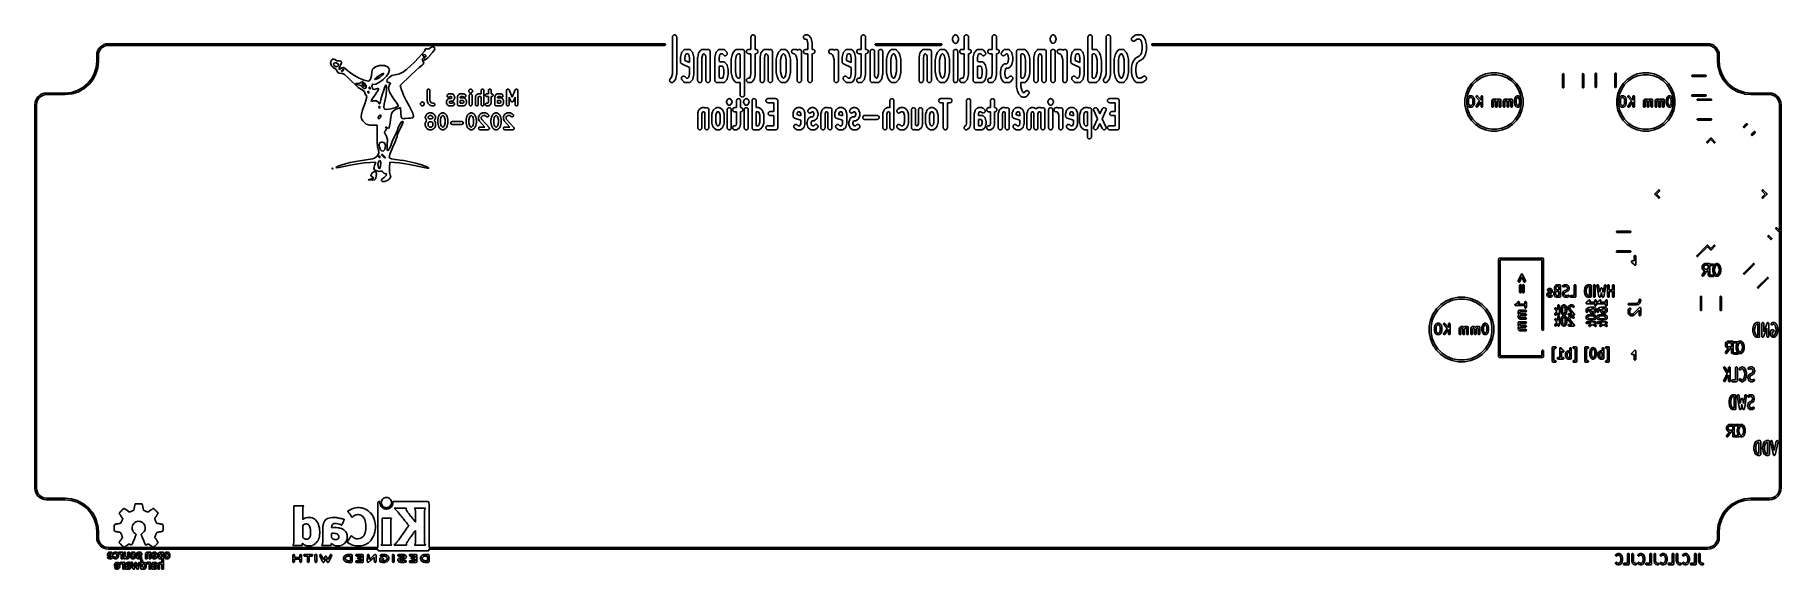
# Model space of a CAD drawing. Extents: x 69 to 230, y -100 to -50.
import ezdxf

# ---------------------------------------------------------------- set-up
doc = ezdxf.new("R2010")
doc.units = 0
doc.layers.add('BLACK', color=7, linetype='CONTINUOUS')

msp = doc.modelspace()

# ---------------------------------------------------------------- linework, layer by layer
at = {"layer": 'BLACK', "linetype": 'CONTINUOUS'}
for p, q in [((75.309, -51.5992), (75.4323, -51.448)), ((75.4323, -51.448), (75.433, -51.4472)), ((75.433, -51.4472), (75.4378, -51.4424)), ((75.4378, -51.4424), (75.4426, -51.4376)), ((75.4426, -51.4376), (75.593, -51.3132)), ((75.6829, -51.4334), (75.5439, -51.5485)), ((75.593, -51.3132), (75.5938, -51.3125)), ((75.593, -51.3132), (75.593, -51.3132)), ((75.593, -51.3132), (75.593, -51.3132)), ((75.5938, -51.3125), (75.5995, -51.3088)), ((75.5995, -51.3088), (75.6051, -51.305)), ((75.6051, -51.305), (75.7768, -51.2122)), ((75.8417, -51.3476), (75.6829, -51.4334)), ((75.7768, -51.2122), (75.7777, -51.2117)), ((75.7777, -51.2117), (75.784, -51.2091)), ((75.784, -51.2091), (75.7903, -51.2065)), ((75.7903, -51.2065), (75.9767, -51.1488)), ((76.0141, -51.2942), (75.8417, -51.3476)), ((75.9767, -51.1488), (75.9777, -51.1485)), ((75.9767, -51.1488), (75.9767, -51.1488)), ((75.9777, -51.1485), (75.9844, -51.1472)), ((75.9844, -51.1472), (75.9911, -51.1458)), ((75.9911, -51.1458), (76.1852, -51.1254)), ((76.1971, -51.275), (76.0141, -51.2942)), ((76.1852, -51.1254), (76.1862, -51.1253)), ((76.1862, -51.1253), (76.1895, -51.1254)), ((76.1895, -51.1254), (76.1928, -51.125)), ((76.1928, -51.125), (76.1962, -51.125)), ((76.1962, -51.125), (76.1963, -51.125)), ((76.1963, -51.125), (127.504, -51.125)), ((76.2003, -51.275), (76.1971, -51.275)), ((127.504, -51.275), (76.2003, -51.275)), ((105.702, -51.618), (105.873, -51.5357)), ((105.873, -51.5357), (105.889, -51.5128)), ((105.889, -51.5119), (105.89, -51.5117)), ((105.889, -51.512), (105.889, -51.5119)), ((105.889, -51.5119), (105.889, -51.5119)), ((105.889, -51.5123), (105.889, -51.512)), ((105.889, -51.5126), (105.889, -51.5123)), ((105.889, -51.5127), (105.889, -51.5126)), ((105.889, -51.5128), (105.889, -51.5127)), ((105.889, -51.5127), (105.889, -51.5127)), ((105.89, -51.5113), (106.067, -51.4048)), ((105.89, -51.5114), (105.89, -51.5113)), ((105.89, -51.5117), (105.89, -51.5114)), ((105.89, -51.5114), (105.89, -51.5114)), ((106.067, -51.4047), (106.068, -51.4046)), ((106.067, -51.4048), (106.067, -51.4047)), ((106.068, -51.4043), (106.069, -51.4042)), ((106.068, -51.4044), (106.068, -51.4043)), ((106.068, -51.4046), (106.068, -51.4044)), ((106.068, -51.4044), (106.068, -51.4044)), ((106.069, -51.4042), (106.069, -51.4041)), ((106.069, -51.4041), (106.069, -51.4041)), ((106.069, -51.4041), (106.069, -51.4041)), ((106.069, -51.4041), (106.07, -51.4041)), ((106.07, -51.4041), (106.07, -51.404)), ((106.07, -51.404), (106.07, -51.4041)), ((106.07, -51.4041), (106.07, -51.404)), ((106.07, -51.404), (106.07, -51.4041)), ((106.07, -51.4041), (106.071, -51.4042)), ((106.071, -51.4042), (106.244, -51.4416)), ((106.244, -51.4416), (106.244, -51.4416)), ((106.244, -51.4416), (106.245, -51.4416)), ((106.245, -51.4416), (106.245, -51.4416)), ((106.245, -51.4416), (106.245, -51.4418)), ((106.245, -51.4418), (106.245, -51.4419)), ((106.245, -51.4419), (106.245, -51.442)), ((106.245, -51.442), (106.246, -51.442)), ((106.246, -51.442), (106.246, -51.4422)), ((106.246, -51.4422), (106.246, -51.4424)), ((106.246, -51.4424), (106.246, -51.4424)), ((106.246, -51.4424), (106.246, -51.4425)), ((106.246, -51.4425), (106.247, -51.4428)), ((106.247, -51.4428), (106.247, -51.443)), ((106.247, -51.443), (106.247, -51.4431)), ((106.247, -51.4431), (106.247, -51.4432)), ((106.247, -51.4432), (106.247, -51.4435)), ((106.247, -51.4435), (106.248, -51.4438)), ((106.248, -51.4438), (106.248, -51.4439)), ((106.248, -51.4439), (106.248, -51.4439)), ((106.248, -51.4439), (106.248, -51.4443)), ((106.248, -51.4443), (106.248, -51.4447)), ((106.248, -51.4447), (106.248, -51.4448)), ((106.248, -51.4448), (106.248, -51.4448)), ((106.248, -51.4448), (106.305, -51.6076)), ((127.504, -51.125), (127.515, -51.1261)), ((127.515, -51.2739), (127.504, -51.275)), ((127.515, -51.1261), (127.529, -51.1304)), ((127.529, -51.2696), (127.515, -51.2739)), ((127.529, -51.1304), (127.542, -51.1373)), ((127.542, -51.2627), (127.529, -51.2696)), ((127.542, -51.1373), (127.553, -51.1467)), ((127.553, -51.2533), (127.542, -51.2627)), ((127.553, -51.1467), (127.563, -51.1581)), ((127.563, -51.2419), (127.553, -51.2533)), ((127.563, -51.1581), (127.57, -51.1712)), ((127.57, -51.2288), (127.563, -51.2419)), ((127.57, -51.1712), (127.574, -51.1853)), ((127.574, -51.2147), (127.57, -51.2288)), ((127.574, -51.1853), (127.575, -51.2)), ((127.575, -51.2), (127.574, -51.2147)), ((128.217, -50.5067), (128.221, -50.4679)), ((128.217, -50.5095), (128.217, -50.5067)), ((128.217, -53.9165), (128.217, -50.5095)), ((128.221, -50.4679), (128.233, -50.4307)), ((128.233, -50.4307), (128.252, -50.3965)), ((128.252, -50.3965), (128.277, -50.3666)), ((128.277, -50.3666), (128.307, -50.3422)), ((128.307, -50.3422), (128.342, -50.3241)), ((128.342, -50.3241), (128.379, -50.3131)), ((128.379, -50.3131), (128.418, -50.3095)), ((128.418, -50.3095), (128.457, -50.3136)), ((128.457, -50.3136), (128.494, -50.3252)), ((128.494, -50.3252), (128.529, -50.3437)), ((128.529, -50.3437), (128.559, -50.3686)), ((128.559, -50.3686), (128.583, -50.3988)), ((128.583, -50.3988), (128.602, -50.4333)), ((128.602, -50.4333), (128.613, -50.4707)), ((128.613, -50.4707), (128.617, -50.5095)), ((128.617, -50.5095), (128.617, -53.9381)), ((135.467, -50.5067), (135.471, -50.4679)), ((135.467, -50.5095), (135.467, -50.5067)), ((135.467, -51.6429), (135.467, -50.5095)), ((135.471, -50.4679), (135.483, -50.4307)), ((135.483, -50.4307), (135.502, -50.3965)), ((135.502, -50.3965), (135.527, -50.3666)), ((135.527, -50.3666), (135.557, -50.3422)), ((135.557, -50.3422), (135.592, -50.3241)), ((135.592, -50.3241), (135.629, -50.3131)), ((135.629, -50.3131), (135.668, -50.3095)), ((135.668, -50.3095), (135.707, -50.3136)), ((135.707, -50.3136), (135.744, -50.3252)), ((135.744, -50.3252), (135.779, -50.3437)), ((135.779, -50.3437), (135.809, -50.3686)), ((135.809, -50.3686), (135.833, -50.3988)), ((135.833, -50.3988), (135.852, -50.4333)), ((135.852, -50.4333), (135.863, -50.4707)), ((135.863, -50.4707), (135.867, -50.5095)), ((135.867, -50.5095), (135.867, -51.6429)), ((140.3, -50.5081), (140.304, -50.4693)), ((140.304, -50.547), (140.3, -50.5081)), ((140.304, -50.4693), (140.316, -50.432)), ((140.315, -50.5844), (140.304, -50.547)), ((140.333, -50.619), (140.315, -50.5844)), ((140.316, -50.432), (140.334, -50.3977)), ((140.357, -50.6495), (140.333, -50.619)), ((140.334, -50.3977), (140.359, -50.3676)), ((140.387, -50.6745), (140.357, -50.6495)), ((140.359, -50.3676), (140.389, -50.3429)), ((140.421, -50.6933), (140.387, -50.6745)), ((140.389, -50.3429), (140.424, -50.3246)), ((140.458, -50.7052), (140.421, -50.6933)), ((140.424, -50.3246), (140.461, -50.3133)), ((140.497, -50.7095), (140.458, -50.7052)), ((140.461, -50.3133), (140.5, -50.3095)), ((140.5, -50.7095), (140.497, -50.7095)), ((140.5, -50.3095), (140.667, -50.3095)), ((140.576, -50.7095), (140.5, -50.7095)), ((140.649, -50.793), (140.576, -50.7095)), ((140.717, -51.1026), (140.649, -50.793)), ((140.667, -50.3095), (140.669, -50.3095)), ((140.669, -50.3095), (140.675, -50.3102)), ((140.675, -50.3102), (140.681, -50.31)), ((140.681, -50.31), (140.694, -50.3123)), ((140.694, -50.3123), (140.708, -50.3139)), ((140.708, -50.3139), (140.714, -50.3156)), ((140.714, -50.3156), (140.719, -50.3165)), ((140.717, -51.6429), (140.717, -51.1026)), ((140.719, -50.3165), (140.732, -50.3215)), ((140.732, -50.3215), (140.745, -50.3257)), ((140.745, -50.3257), (140.75, -50.3284)), ((140.75, -50.3284), (140.756, -50.3304)), ((140.756, -50.3304), (140.767, -50.3378)), ((140.767, -50.3378), (140.78, -50.3445)), ((140.78, -50.3445), (140.784, -50.3481)), ((140.784, -50.3481), (140.789, -50.3511)), ((140.789, -50.3511), (140.799, -50.3606)), ((140.799, -50.3606), (140.81, -50.3696)), ((140.81, -50.3696), (140.813, -50.374)), ((140.813, -50.374), (140.817, -50.3778)), ((140.817, -50.3778), (140.984, -50.5683)), ((140.984, -50.5683), (140.986, -50.5704)), ((140.986, -50.5704), (140.991, -50.5785)), ((140.991, -50.5785), (140.998, -50.586)), ((140.998, -50.586), (141.002, -50.5945)), ((141.002, -50.5945), (141.008, -50.6025)), ((141.008, -50.6025), (141.012, -50.6115)), ((141.012, -50.6115), (141.017, -50.6201)), ((141.017, -50.6201), (141.02, -50.6294)), ((141.02, -50.6294), (141.024, -50.6382)), ((141.024, -50.6382), (141.026, -50.6479)), ((141.026, -50.6479), (141.029, -50.6573)), ((141.029, -50.6573), (141.112, -51.0382)), ((141.112, -51.0382), (141.113, -51.0409)), ((141.113, -51.0409), (141.113, -51.0415)), ((141.113, -51.0415), (141.113, -51.0421)), ((141.113, -51.0421), (141.115, -51.0609)), ((141.115, -51.0609), (141.117, -51.0798)), ((141.117, -51.0798), (141.117, -51.0804)), ((141.117, -51.0804), (141.117, -51.081)), ((141.117, -51.081), (141.117, -51.6429)), ((145.633, -50.5067), (145.638, -50.4679)), ((145.633, -50.5095), (145.633, -50.5067)), ((145.633, -51.6429), (145.633, -50.5095)), ((145.638, -50.4679), (145.65, -50.4307)), ((145.65, -50.4307), (145.668, -50.3965)), ((145.668, -50.3965), (145.693, -50.3666)), ((145.693, -50.3666), (145.724, -50.3422)), ((145.724, -50.3422), (145.758, -50.3241)), ((145.758, -50.3241), (145.796, -50.3131)), ((145.796, -50.3131), (145.835, -50.3095)), ((145.835, -50.3095), (145.874, -50.3136)), ((145.874, -50.3136), (145.911, -50.3252)), ((145.911, -50.3252), (145.945, -50.3437)), ((145.945, -50.3437), (145.975, -50.3686)), ((145.975, -50.3686), (146, -50.3988)), ((146, -50.3988), (146.018, -50.4333)), ((146.018, -50.4333), (146.03, -50.4707)), ((146.03, -50.4707), (146.033, -50.5095)), ((146.033, -50.5095), (146.033, -51.6429)), ((146.925, -51.2), (146.926, -51.1853)), ((146.926, -51.2147), (146.925, -51.2)), ((146.926, -51.1853), (146.93, -51.1712)), ((146.93, -51.2288), (146.926, -51.2147)), ((146.93, -51.1712), (146.937, -51.1581)), ((146.937, -51.2419), (146.93, -51.2288)), ((146.937, -51.1581), (146.947, -51.1467)), ((146.947, -51.2533), (146.937, -51.2419)), ((146.947, -51.1467), (146.958, -51.1373)), ((146.958, -51.2627), (146.947, -51.2533)), ((146.958, -51.1373), (146.971, -51.1304)), ((146.971, -51.2696), (146.958, -51.2627)), ((146.971, -51.1304), (146.985, -51.1261)), ((146.985, -51.2739), (146.971, -51.2696)), ((146.985, -51.1261), (146.996, -51.125)), ((146.996, -51.275), (146.985, -51.2739)), ((146.996, -51.125), (153.004, -51.125)), ((153.004, -51.275), (146.996, -51.275)), ((153.004, -51.125), (153.015, -51.1261)), ((153.015, -51.2739), (153.004, -51.275)), ((153.015, -51.1261), (153.029, -51.1304)), ((153.029, -51.2696), (153.015, -51.2739)), ((153.029, -51.1304), (153.042, -51.1373)), ((153.042, -51.2627), (153.029, -51.2696)), ((153.042, -51.1373), (153.053, -51.1467)), ((153.053, -51.2533), (153.042, -51.2627)), ((153.053, -51.1467), (153.063, -51.1581)), ((153.063, -51.2419), (153.053, -51.2533)), ((153.063, -51.1581), (153.07, -51.1712)), ((153.07, -51.2288), (153.063, -51.2419)), ((153.07, -51.1712), (153.074, -51.1853)), ((153.074, -51.2147), (153.07, -51.2288)), ((153.074, -51.1853), (153.075, -51.2)), ((153.075, -51.2), (153.074, -51.2147)), ((154.05, -50.6957), (154.052, -50.6792)), ((154.05, -50.6986), (154.05, -50.6957)), ((154.05, -50.7015), (154.05, -50.6986)), ((154.052, -50.718), (154.05, -50.7015)), ((154.052, -50.6792), (154.054, -50.6626)), ((154.053, -50.7346), (154.052, -50.718)), ((154.054, -50.7374), (154.053, -50.7346)), ((154.054, -50.6598), (154.055, -50.657)), ((154.054, -50.6626), (154.054, -50.6598)), ((154.054, -50.7403), (154.054, -50.7374)), ((154.059, -50.7562), (154.054, -50.7403)), ((154.055, -50.657), (154.06, -50.6411)), ((154.063, -50.7722), (154.059, -50.7562)), ((154.06, -50.6411), (154.065, -50.6252)), ((154.065, -50.7748), (154.063, -50.7722)), ((154.065, -50.6252), (154.066, -50.6226)), ((154.066, -50.7776), (154.065, -50.7748)), ((154.066, -50.6226), (154.067, -50.6198)), ((154.067, -50.7802), (154.066, -50.7776)), ((154.067, -50.6198), (154.15, -50.4294)), ((154.15, -50.9706), (154.067, -50.7802)), ((154.15, -50.4294), (154.151, -50.4268)), ((154.158, -50.9839), (154.15, -50.9706)), ((154.151, -50.4268), (154.159, -50.4136)), ((154.164, -50.9976), (154.158, -50.9839)), ((154.159, -50.4136), (154.166, -50.4001)), ((154.166, -50.9993), (154.164, -50.9976)), ((154.166, -50.4001), (154.167, -50.3984)), ((154.167, -51.0012), (154.166, -50.9993)), ((154.167, -50.3984), (154.168, -50.3965)), ((154.168, -51.0028), (154.167, -51.0012)), ((154.168, -50.3965), (154.17, -50.3949)), ((154.169, -51.0047), (154.168, -51.0028)), ((154.179, -51.0163), (154.169, -51.0047)), ((154.17, -50.3949), (154.171, -50.393)), ((154.171, -50.393), (154.181, -50.3816)), ((154.188, -51.0283), (154.179, -51.0163)), ((154.181, -50.3816), (154.19, -50.3697)), ((154.19, -51.0297), (154.188, -51.0283)), ((154.19, -50.3697), (154.192, -50.3683)), ((154.191, -51.0314), (154.19, -51.0297)), ((154.193, -51.0328), (154.191, -51.0314)), ((154.192, -50.3683), (154.193, -50.3666)), ((154.193, -50.3666), (154.195, -50.3653)), ((154.194, -51.0344), (154.193, -51.0328)), ((154.206, -51.0439), (154.194, -51.0344)), ((154.195, -50.3653), (154.196, -50.3637)), ((154.196, -50.3637), (154.209, -50.3544)), ((154.218, -51.0538), (154.206, -51.0439)), ((154.209, -50.3544), (154.22, -50.3446)), ((154.22, -51.0549), (154.218, -51.0538)), ((154.22, -50.3446), (154.222, -50.3435)), ((154.221, -51.0563), (154.22, -51.0549)), ((154.223, -51.0573), (154.221, -51.0563)), ((154.222, -50.3435), (154.224, -50.3422)), ((154.225, -51.0586), (154.223, -51.0573)), ((154.224, -50.3422), (154.226, -50.3412)), ((154.239, -51.0656), (154.225, -51.0586)), ((154.226, -50.3412), (154.227, -50.3399)), ((154.227, -50.3399), (154.241, -50.3331)), ((154.252, -51.0731), (154.239, -51.0656)), ((154.241, -50.3331), (154.254, -50.3257)), ((154.254, -51.0738), (154.252, -51.0731)), ((154.254, -50.3257), (154.257, -50.3251)), ((154.256, -51.0748), (154.254, -51.0738)), ((154.258, -51.0755), (154.256, -51.0748)), ((154.257, -50.3251), (154.258, -50.3241)), ((154.258, -50.3241), (154.26, -50.3235)), ((154.26, -51.0765), (154.258, -51.0755)), ((154.26, -50.3235), (154.262, -50.3225)), ((154.274, -51.0807), (154.26, -51.0765)), ((154.262, -50.3225), (154.277, -50.3185)), ((154.289, -51.0855), (154.274, -51.0807)), ((154.277, -50.3185), (154.292, -50.3139)), ((154.291, -51.0858), (154.289, -51.0855)), ((154.293, -51.0864), (154.291, -51.0858)), ((154.292, -50.3139), (154.294, -50.3137)), ((154.295, -51.0866), (154.293, -51.0864)), ((154.294, -50.3137), (154.296, -50.3131)), ((154.297, -51.0872), (154.295, -51.0866)), ((154.296, -50.3131), (154.298, -50.3129)), ((154.313, -51.0885), (154.297, -51.0872)), ((154.298, -50.3129), (154.3, -50.3123)), ((154.3, -50.3123), (154.315, -50.3113)), ((154.328, -51.0904), (154.313, -51.0885)), ((154.315, -50.3113), (154.33, -50.3095)), ((154.33, -51.0902), (154.328, -51.0904)), ((154.33, -50.3095), (154.333, -50.3097)), ((154.332, -51.0905), (154.33, -51.0902)), ((154.334, -51.0903), (154.332, -51.0905)), ((154.333, -50.3097), (154.335, -50.3095)), ((154.336, -51.0905), (154.334, -51.0903)), ((154.335, -50.3095), (154.337, -50.3098)), ((154.351, -51.0887), (154.336, -51.0905)), ((154.337, -50.3098), (154.339, -50.3096)), ((154.339, -50.3096), (154.354, -50.3115)), ((154.367, -51.0877), (154.351, -51.0887)), ((154.354, -50.3115), (154.369, -50.3128)), ((154.369, -51.0871), (154.367, -51.0877)), ((154.369, -50.3128), (154.371, -50.3134)), ((154.371, -51.0869), (154.369, -51.0871)), ((154.371, -50.3134), (154.374, -50.3136)), ((154.373, -51.0863), (154.371, -51.0869)), ((154.375, -51.0861), (154.373, -51.0863)), ((154.374, -50.3136), (154.376, -50.3142)), ((154.39, -51.0815), (154.375, -51.0861)), ((154.376, -50.3142), (154.378, -50.3145)), ((154.378, -50.3145), (154.392, -50.3193)), ((154.404, -51.0775), (154.39, -51.0815)), ((154.392, -50.3193), (154.407, -50.3235)), ((154.406, -51.0765), (154.404, -51.0775)), ((154.408, -51.0759), (154.406, -51.0765)), ((154.407, -50.3235), (154.409, -50.3245)), ((154.41, -51.0749), (154.408, -51.0759)), ((154.409, -50.3245), (154.411, -50.3252)), ((154.412, -51.0743), (154.41, -51.0749)), ((154.411, -50.3252), (154.413, -50.3262)), ((154.426, -51.0669), (154.412, -51.0743)), ((154.413, -50.3262), (154.415, -50.3269)), ((154.415, -50.3269), (154.428, -50.3344)), ((154.439, -51.0601), (154.426, -51.0669)), ((154.428, -50.3344), (154.442, -50.3414)), ((154.441, -51.0588), (154.439, -51.0601)), ((154.443, -51.0578), (154.441, -51.0588)), ((154.442, -50.3414), (154.443, -50.3427)), ((154.443, -50.3427), (154.445, -50.3437)), ((154.445, -51.0565), (154.443, -51.0578)), ((154.445, -50.3437), (154.447, -50.3451)), ((154.446, -51.0554), (154.445, -51.0565)), ((154.458, -51.0456), (154.446, -51.0554)), ((154.447, -50.3451), (154.449, -50.3462)), ((154.449, -50.3462), (154.46, -50.3561)), ((154.47, -51.0363), (154.458, -51.0456)), ((154.46, -50.3561), (154.472, -50.3656)), ((154.472, -51.0347), (154.47, -51.0363)), ((154.472, -50.3656), (154.474, -50.3672)), ((154.473, -51.0334), (154.472, -51.0347)), ((154.475, -51.0317), (154.473, -51.0334)), ((154.474, -50.3672), (154.475, -50.3686)), ((154.475, -50.3686), (154.477, -50.3703)), ((154.476, -51.0303), (154.475, -51.0317)), ((154.486, -51.0185), (154.476, -51.0303)), ((154.477, -50.3703), (154.478, -50.3717)), ((154.478, -50.3717), (154.488, -50.3837)), ((154.496, -51.007), (154.486, -51.0185)), ((154.488, -50.3837), (154.498, -50.3953)), ((154.497, -51.0051), (154.496, -51.007)), ((154.498, -51.0035), (154.497, -51.0051)), ((154.498, -50.3953), (154.499, -50.3972)), ((154.499, -51.0016), (154.498, -51.0035)), ((154.499, -50.3972), (154.5, -50.3988)), ((154.501, -50.9999), (154.499, -51.0016)), ((154.5, -50.3988), (154.501, -50.4007)), ((154.501, -50.4007), (154.502, -50.4024)), ((154.508, -50.9864), (154.501, -50.9999)), ((154.502, -50.4024), (154.509, -50.4161)), ((154.515, -50.9732), (154.508, -50.9864)), ((154.509, -50.4161), (154.517, -50.4294)), ((154.517, -50.9706), (154.515, -50.9732)), ((154.517, -50.4294), (154.6, -50.6198)), ((154.6, -50.7802), (154.517, -50.9706)), ((154.6, -50.6198), (154.601, -50.6224)), ((154.601, -50.7774), (154.6, -50.7802)), ((154.601, -50.6224), (154.602, -50.6252)), ((154.602, -50.7748), (154.601, -50.7774)), ((154.602, -50.6252), (154.603, -50.6278)), ((154.607, -50.7588), (154.602, -50.7748)), ((154.603, -50.6278), (154.608, -50.6438)), ((154.612, -50.743), (154.607, -50.7588)), ((154.608, -50.6438), (154.613, -50.6597)), ((154.613, -50.7374), (154.612, -50.7402)), ((154.612, -50.7402), (154.612, -50.743)), ((154.613, -50.6597), (154.613, -50.6626)), ((154.613, -50.6626), (154.614, -50.6654)), ((154.615, -50.7208), (154.613, -50.7374)), ((154.614, -50.6654), (154.615, -50.682)), ((154.615, -50.682), (154.617, -50.6985)), ((154.617, -50.7043), (154.615, -50.7208)), ((154.617, -50.6985), (154.616, -50.7014)), ((154.616, -50.7014), (154.617, -50.7043)), ((155.133, -50.5067), (155.138, -50.4679)), ((155.133, -50.5095), (155.133, -50.5067)), ((155.133, -51.6429), (155.133, -50.5095)), ((155.138, -50.4679), (155.15, -50.4307)), ((155.15, -50.4307), (155.168, -50.3965)), ((155.168, -50.3965), (155.193, -50.3666)), ((155.193, -50.3666), (155.224, -50.3422)), ((155.224, -50.3422), (155.258, -50.3241)), ((155.258, -50.3241), (155.296, -50.3131)), ((155.296, -50.3131), (155.335, -50.3095)), ((155.335, -50.3095), (155.374, -50.3136)), ((155.374, -50.3136), (155.411, -50.3252)), ((155.411, -50.3252), (155.445, -50.3437)), ((155.445, -50.3437), (155.475, -50.3686)), ((155.475, -50.3686), (155.5, -50.3988)), ((155.5, -50.3988), (155.518, -50.4333)), ((155.518, -50.4333), (155.53, -50.4707)), ((155.53, -50.4707), (155.533, -50.5095)), ((155.533, -50.5095), (155.533, -51.6429)), ((157.717, -50.5067), (157.721, -50.4679)), ((157.717, -50.5095), (157.717, -50.5067)), ((157.717, -51.6429), (157.717, -50.5095)), ((157.721, -50.4679), (157.733, -50.4307)), ((157.733, -50.4307), (157.752, -50.3965)), ((157.752, -50.3965), (157.777, -50.3666)), ((157.777, -50.3666), (157.807, -50.3422)), ((157.807, -50.3422), (157.842, -50.3241)), ((157.842, -50.3241), (157.879, -50.3131)), ((157.879, -50.3131), (157.918, -50.3095)), ((157.918, -50.3095), (157.957, -50.3136)), ((157.957, -50.3136), (157.994, -50.3252)), ((157.994, -50.3252), (158.029, -50.3437)), ((158.029, -50.3437), (158.059, -50.3686)), ((158.059, -50.3686), (158.083, -50.3988)), ((158.083, -50.3988), (158.102, -50.4333)), ((158.102, -50.4333), (158.113, -50.4707)), ((158.113, -50.4707), (158.117, -50.5095)), ((158.117, -50.5095), (158.117, -51.6429)), ((163.05, -50.6957), (163.052, -50.6792)), ((163.05, -50.6986), (163.05, -50.6957)), ((163.05, -50.7015), (163.05, -50.6986)), ((163.052, -50.718), (163.05, -50.7015)), ((163.052, -50.6792), (163.054, -50.6626)), ((163.053, -50.7346), (163.052, -50.718)), ((163.054, -50.7374), (163.053, -50.7346)), ((163.054, -50.6598), (163.055, -50.657)), ((163.054, -50.6626), (163.054, -50.6598)), ((163.054, -50.7403), (163.054, -50.7374)), ((163.059, -50.7562), (163.054, -50.7403)), ((163.055, -50.657), (163.06, -50.6411)), ((163.063, -50.7722), (163.059, -50.7562)), ((163.06, -50.6411), (163.065, -50.6252)), ((163.065, -50.7748), (163.063, -50.7722)), ((163.065, -50.6252), (163.066, -50.6226)), ((163.066, -50.7776), (163.065, -50.7748)), ((163.066, -50.6226), (163.067, -50.6198)), ((163.067, -50.7802), (163.066, -50.7776)), ((163.067, -50.6198), (163.15, -50.4294)), ((163.15, -50.9706), (163.067, -50.7802)), ((163.15, -50.4294), (163.151, -50.4268)), ((163.158, -50.9839), (163.15, -50.9706)), ((163.151, -50.4268), (163.159, -50.4136)), ((163.164, -50.9976), (163.158, -50.9839)), ((163.159, -50.4136), (163.166, -50.4001)), ((163.166, -50.9993), (163.164, -50.9976)), ((163.166, -50.4001), (163.167, -50.3984)), ((163.167, -51.0012), (163.166, -50.9993)), ((163.167, -50.3984), (163.168, -50.3965)), ((163.168, -51.0028), (163.167, -51.0012)), ((163.168, -50.3965), (163.17, -50.3949)), ((163.169, -51.0047), (163.168, -51.0028)), ((163.179, -51.0163), (163.169, -51.0047)), ((163.17, -50.3949), (163.171, -50.393)), ((163.171, -50.393), (163.181, -50.3816)), ((163.188, -51.0283), (163.179, -51.0163)), ((163.181, -50.3816), (163.19, -50.3697)), ((163.19, -51.0297), (163.188, -51.0283)), ((163.19, -50.3697), (163.192, -50.3683)), ((163.191, -51.0314), (163.19, -51.0297)), ((163.193, -51.0328), (163.191, -51.0314)), ((163.192, -50.3683), (163.193, -50.3666)), ((163.193, -50.3666), (163.195, -50.3653)), ((163.194, -51.0344), (163.193, -51.0328)), ((163.206, -51.0439), (163.194, -51.0344)), ((163.195, -50.3653), (163.196, -50.3637)), ((163.196, -50.3637), (163.209, -50.3544)), ((163.218, -51.0538), (163.206, -51.0439)), ((163.209, -50.3544), (163.22, -50.3446)), ((163.22, -51.0549), (163.218, -51.0538)), ((163.22, -50.3446), (163.222, -50.3435)), ((163.221, -51.0563), (163.22, -51.0549)), ((163.223, -51.0573), (163.221, -51.0563)), ((163.222, -50.3435), (163.224, -50.3422)), ((163.225, -51.0586), (163.223, -51.0573)), ((163.224, -50.3422), (163.226, -50.3412)), ((163.239, -51.0656), (163.225, -51.0586)), ((163.226, -50.3412), (163.227, -50.3399)), ((163.227, -50.3399), (163.241, -50.3331)), ((163.252, -51.0731), (163.239, -51.0656)), ((163.241, -50.3331), (163.254, -50.3257)), ((163.254, -51.0738), (163.252, -51.0731)), ((163.254, -50.3257), (163.257, -50.3251)), ((163.256, -51.0748), (163.254, -51.0738)), ((163.258, -51.0755), (163.256, -51.0748)), ((163.257, -50.3251), (163.258, -50.3241)), ((163.258, -50.3241), (163.26, -50.3235)), ((163.26, -51.0765), (163.258, -51.0755)), ((163.26, -50.3235), (163.262, -50.3225)), ((163.274, -51.0807), (163.26, -51.0765)), ((163.262, -50.3225), (163.277, -50.3185)), ((163.289, -51.0855), (163.274, -51.0807)), ((163.277, -50.3185), (163.292, -50.3139)), ((163.291, -51.0858), (163.289, -51.0855)), ((163.293, -51.0864), (163.291, -51.0858)), ((163.292, -50.3139), (163.294, -50.3137)), ((163.295, -51.0866), (163.293, -51.0864)), ((163.294, -50.3137), (163.296, -50.3131)), ((163.297, -51.0872), (163.295, -51.0866)), ((163.296, -50.3131), (163.298, -50.3129)), ((163.313, -51.0885), (163.297, -51.0872)), ((163.298, -50.3129), (163.3, -50.3123)), ((163.3, -50.3123), (163.315, -50.3113)), ((163.328, -51.0904), (163.313, -51.0885)), ((163.315, -50.3113), (163.33, -50.3095)), ((163.33, -51.0902), (163.328, -51.0904)), ((163.33, -50.3095), (163.333, -50.3097)), ((163.332, -51.0905), (163.33, -51.0902)), ((163.334, -51.0903), (163.332, -51.0905)), ((163.333, -50.3097), (163.335, -50.3095)), ((163.336, -51.0905), (163.334, -51.0903)), ((163.335, -50.3095), (163.337, -50.3098)), ((163.351, -51.0887), (163.336, -51.0905)), ((163.337, -50.3098), (163.339, -50.3096)), ((163.339, -50.3096), (163.354, -50.3115)), ((163.367, -51.0877), (163.351, -51.0887)), ((163.354, -50.3115), (163.369, -50.3128)), ((163.369, -51.0871), (163.367, -51.0877)), ((163.369, -50.3128), (163.371, -50.3134)), ((163.371, -51.0869), (163.369, -51.0871)), ((163.371, -50.3134), (163.374, -50.3136)), ((163.373, -51.0863), (163.371, -51.0869)), ((163.375, -51.0861), (163.373, -51.0863)), ((163.374, -50.3136), (163.376, -50.3142)), ((163.39, -51.0815), (163.375, -51.0861)), ((163.376, -50.3142), (163.378, -50.3145)), ((163.378, -50.3145), (163.392, -50.3193)), ((163.404, -51.0775), (163.39, -51.0815)), ((163.392, -50.3193), (163.407, -50.3235)), ((163.406, -51.0765), (163.404, -51.0775)), ((163.408, -51.0759), (163.406, -51.0765)), ((163.407, -50.3235), (163.409, -50.3245)), ((163.41, -51.0749), (163.408, -51.0759)), ((163.409, -50.3245), (163.411, -50.3252)), ((163.412, -51.0743), (163.41, -51.0749)), ((163.411, -50.3252), (163.413, -50.3262)), ((163.426, -51.0669), (163.412, -51.0743)), ((163.413, -50.3262), (163.415, -50.3269)), ((163.415, -50.3269), (163.428, -50.3344)), ((163.439, -51.0601), (163.426, -51.0669)), ((163.428, -50.3344), (163.442, -50.3414)), ((163.441, -51.0588), (163.439, -51.0601)), ((163.443, -51.0578), (163.441, -51.0588)), ((163.442, -50.3414), (163.443, -50.3427)), ((163.443, -50.3427), (163.445, -50.3437)), ((163.445, -51.0565), (163.443, -51.0578)), ((163.445, -50.3437), (163.447, -50.3451)), ((163.446, -51.0554), (163.445, -51.0565)), ((163.458, -51.0456), (163.446, -51.0554)), ((163.447, -50.3451), (163.449, -50.3462)), ((163.449, -50.3462), (163.46, -50.3561)), ((163.47, -51.0363), (163.458, -51.0456)), ((163.46, -50.3561), (163.472, -50.3656)), ((163.472, -51.0347), (163.47, -51.0363)), ((163.472, -50.3656), (163.474, -50.3672)), ((163.473, -51.0334), (163.472, -51.0347)), ((163.475, -51.0317), (163.473, -51.0334)), ((163.474, -50.3672), (163.475, -50.3686)), ((163.475, -50.3686), (163.477, -50.3703)), ((163.476, -51.0303), (163.475, -51.0317)), ((163.486, -51.0185), (163.476, -51.0303)), ((163.477, -50.3703), (163.478, -50.3717)), ((163.478, -50.3717), (163.488, -50.3837)), ((163.496, -51.007), (163.486, -51.0185)), ((163.488, -50.3837), (163.498, -50.3953)), ((163.497, -51.0051), (163.496, -51.007)), ((163.498, -51.0035), (163.497, -51.0051)), ((163.498, -50.3953), (163.499, -50.3972)), ((163.499, -51.0016), (163.498, -51.0035)), ((163.499, -50.3972), (163.5, -50.3988)), ((163.501, -50.9999), (163.499, -51.0016)), ((163.5, -50.3988), (163.501, -50.4007)), ((163.501, -50.4007), (163.502, -50.4024)), ((163.508, -50.9864), (163.501, -50.9999)), ((163.502, -50.4024), (163.509, -50.4161)), ((163.515, -50.9732), (163.508, -50.9864)), ((163.509, -50.4161), (163.517, -50.4294)), ((163.517, -50.9706), (163.515, -50.9732)), ((163.517, -50.4294), (163.6, -50.6198)), ((163.6, -50.7802), (163.517, -50.9706)), ((163.6, -50.6198), (163.601, -50.6224)), ((163.601, -50.7774), (163.6, -50.7802)), ((163.601, -50.6224), (163.602, -50.6252)), ((163.602, -50.7748), (163.601, -50.7774)), ((163.602, -50.6252), (163.603, -50.6278)), ((163.607, -50.7588), (163.602, -50.7748)), ((163.603, -50.6278), (163.608, -50.6438)), ((163.612, -50.743), (163.607, -50.7588)), ((163.608, -50.6438), (163.613, -50.6597)), ((163.613, -50.7374), (163.612, -50.7402)), ((163.612, -50.7402), (163.612, -50.743)), ((163.613, -50.6597), (163.613, -50.6626)), ((163.613, -50.6626), (163.614, -50.6654)), ((163.615, -50.7208), (163.613, -50.7374)), ((163.614, -50.6654), (163.615, -50.682)), ((163.615, -50.682), (163.617, -50.6985)), ((163.617, -50.7043), (163.615, -50.7208)), ((163.617, -50.6985), (163.616, -50.7014)), ((163.616, -50.7014), (163.617, -50.7043)), ((166.55, -50.5067), (166.554, -50.4679)), ((166.55, -50.5095), (166.55, -50.5067)), ((166.55, -54.5095), (166.55, -50.5095)), ((166.554, -50.4679), (166.566, -50.4307)), ((166.566, -50.4307), (166.585, -50.3965)), ((166.585, -50.3965), (166.61, -50.3666)), ((166.61, -50.3666), (166.64, -50.3422)), ((166.64, -50.3422), (166.675, -50.3241)), ((166.675, -50.3241), (166.713, -50.3131)), ((166.713, -50.3131), (166.751, -50.3095)), ((166.751, -50.3095), (166.79, -50.3136)), ((166.79, -50.3136), (166.828, -50.3252)), ((166.828, -50.3252), (166.862, -50.3437)), ((166.862, -50.3437), (166.892, -50.3686)), ((166.892, -50.3686), (166.917, -50.3988)), ((166.917, -50.3988), (166.935, -50.4333)), ((166.935, -50.4333), (166.946, -50.4707)), ((166.946, -50.4707), (166.95, -50.5095)), ((166.95, -50.5095), (166.95, -51.6429)), ((168.217, -50.5067), (168.221, -50.4679)), ((168.217, -50.5095), (168.217, -50.5067)), ((168.217, -53.9165), (168.217, -50.5095)), ((168.221, -50.4679), (168.233, -50.4307)), ((168.233, -50.4307), (168.252, -50.3965)), ((168.252, -50.3965), (168.277, -50.3666)), ((168.277, -50.3666), (168.307, -50.3422)), ((168.307, -50.3422), (168.342, -50.3241)), ((168.342, -50.3241), (168.379, -50.3131)), ((168.379, -50.3131), (168.418, -50.3095)), ((168.418, -50.3095), (168.457, -50.3136)), ((168.457, -50.3136), (168.494, -50.3252)), ((168.494, -50.3252), (168.529, -50.3437)), ((168.529, -50.3437), (168.559, -50.3686)), ((168.559, -50.3686), (168.583, -50.3988)), ((168.583, -50.3988), (168.602, -50.4333)), ((168.602, -50.4333), (168.613, -50.4707)), ((168.613, -50.4707), (168.617, -50.5095)), ((168.617, -50.5095), (168.617, -53.9381)), ((170.55, -50.7115), (170.552, -50.6725)), ((170.556, -50.7501), (170.55, -50.7115)), ((170.552, -50.6725), (170.561, -50.6346)), ((170.57, -50.7867), (170.556, -50.7501)), ((170.561, -50.6346), (170.577, -50.5991)), ((170.59, -50.8201), (170.57, -50.7867)), ((170.577, -50.5991), (170.6, -50.5675)), ((170.616, -50.8489), (170.59, -50.8201)), ((170.6, -50.5675), (170.629, -50.5409)), ((170.648, -50.872), (170.616, -50.8489)), ((170.629, -50.5409), (170.879, -50.3504)), ((170.683, -50.8885), (170.648, -50.872)), ((170.721, -50.8979), (170.683, -50.8885)), ((170.76, -50.8997), (170.721, -50.8979)), ((170.799, -50.894), (170.76, -50.8997)), ((170.835, -50.8808), (170.799, -50.894)), ((170.869, -50.8608), (170.835, -50.8808)), ((170.871, -50.8591), (170.869, -50.8608)), ((171.068, -50.7095), (170.871, -50.8591)), ((170.879, -50.3504), (170.881, -50.3488)), ((170.881, -50.3488), (170.885, -50.3461)), ((170.885, -50.3461), (170.889, -50.3429)), ((170.889, -50.3429), (170.902, -50.3361)), ((170.902, -50.3361), (170.915, -50.3287)), ((170.915, -50.3287), (170.919, -50.327)), ((170.919, -50.327), (170.924, -50.3246)), ((170.924, -50.3246), (170.938, -50.3204)), ((170.938, -50.3204), (170.951, -50.3156)), ((170.951, -50.3156), (170.956, -50.3148)), ((170.956, -50.3148), (170.961, -50.3133)), ((170.961, -50.3133), (170.976, -50.3119)), ((170.976, -50.3119), (170.99, -50.3098)), ((170.99, -50.3098), (170.995, -50.31)), ((170.995, -50.31), (171, -50.3095)), ((171, -50.3095), (171.417, -50.3095)), ((171.326, -50.7095), (171.068, -50.7095)), ((171.412, -50.8085), (171.326, -50.7095)), ((171.476, -50.9525), (171.412, -50.8085)), ((171.417, -50.3095), (171.419, -50.3095)), ((171.419, -50.3095), (171.425, -50.3102)), ((171.425, -50.3102), (171.431, -50.31)), ((171.431, -50.31), (171.444, -50.3123)), ((171.444, -50.3123), (171.458, -50.3139)), ((171.458, -50.3139), (171.464, -50.3156)), ((171.464, -50.3156), (171.469, -50.3165)), ((171.469, -50.3165), (171.482, -50.3215)), ((171.55, -51.293), (171.476, -50.9525)), ((171.482, -50.3215), (171.495, -50.3257)), ((171.495, -50.3257), (171.5, -50.3284)), ((171.5, -50.3284), (171.506, -50.3304)), ((171.506, -50.3304), (171.517, -50.3378)), ((171.517, -50.3378), (171.53, -50.3445)), ((171.53, -50.3445), (171.534, -50.3481)), ((171.534, -50.3481), (171.539, -50.3511)), ((171.539, -50.3511), (171.549, -50.3606)), ((171.549, -50.3606), (171.56, -50.3696)), ((171.55, -51.6308), (171.55, -51.293)), ((171.56, -50.3696), (171.563, -50.374)), ((171.563, -50.374), (171.567, -50.3778)), ((171.567, -50.3778), (171.734, -50.5683)), ((171.734, -50.5683), (171.736, -50.5704)), ((171.736, -50.5704), (171.741, -50.5784)), ((171.741, -50.5784), (171.748, -50.5858)), ((171.748, -50.5858), (171.752, -50.5944)), ((171.752, -50.5944), (171.758, -50.6025)), ((171.758, -50.6025), (171.762, -50.6114)), ((171.762, -50.6114), (171.767, -50.6198)), ((171.767, -50.6198), (171.85, -50.8103)), ((171.85, -50.8103), (171.85, -50.8106)), ((171.85, -50.8106), (171.85, -50.8106)), ((171.85, -50.8106), (171.85, -50.8106)), ((171.85, -50.8106), (171.851, -50.8129)), ((171.851, -50.8129), (171.856, -50.8304)), ((171.856, -50.8304), (171.862, -50.8477)), ((171.862, -50.8477), (171.945, -51.2287)), ((171.945, -51.2287), (171.946, -51.2314)), ((171.946, -51.2314), (171.946, -51.232)), ((171.946, -51.232), (171.946, -51.2326)), ((171.946, -51.2326), (171.948, -51.2513)), ((171.948, -51.2513), (171.95, -51.2702)), ((171.95, -51.2702), (171.95, -51.2708)), ((171.95, -51.2708), (171.95, -51.2714)), ((171.95, -51.2714), (171.95, -51.6524)), ((172.425, -51.2), (172.426, -51.1853)), ((172.426, -51.2147), (172.425, -51.2)), ((172.426, -51.1853), (172.43, -51.1712)), ((172.43, -51.2288), (172.426, -51.2147)), ((172.43, -51.1712), (172.437, -51.1581)), ((172.437, -51.2419), (172.43, -51.2288)), ((172.437, -51.1581), (172.447, -51.1467)), ((172.447, -51.2533), (172.437, -51.2419)), ((172.447, -51.1467), (172.458, -51.1373)), ((172.458, -51.2627), (172.447, -51.2533)), ((172.458, -51.1373), (172.471, -51.1304)), ((172.471, -51.2696), (172.458, -51.2627)), ((172.471, -51.1304), (172.485, -51.1261)), ((172.485, -51.2739), (172.471, -51.2696)), ((172.485, -51.1261), (172.496, -51.125)), ((172.496, -51.275), (172.485, -51.2739)), ((172.496, -51.125), (223.704, -51.125)), ((223.696, -51.275), (172.496, -51.275)), ((223.88, -51.293), (223.696, -51.275)), ((223.704, -51.125), (223.707, -51.1254)), ((223.707, -51.1254), (223.707, -51.1254)), ((223.707, -51.1254), (223.902, -51.1444)), ((224.052, -51.3451), (223.88, -51.293)), ((223.902, -51.1444), (223.902, -51.1444)), ((223.902, -51.1444), (223.902, -51.1444)), ((223.902, -51.1444), (223.903, -51.1445)), ((223.903, -51.1445), (223.909, -51.1459)), ((223.909, -51.1459), (223.916, -51.1472)), ((223.916, -51.1472), (224.103, -51.2037)), ((224.212, -51.4298), (224.052, -51.3451)), ((224.103, -51.2037), (224.103, -51.2037)), ((224.103, -51.2037), (224.103, -51.2037)), ((224.103, -51.2037), (224.104, -51.204)), ((224.104, -51.204), (224.11, -51.2066)), ((224.11, -51.2066), (224.116, -51.2092)), ((224.116, -51.2092), (224.289, -51.3009)), ((224.352, -51.5439), (224.212, -51.4298)), ((224.289, -51.3009), (224.289, -51.3009)), ((224.289, -51.3009), (224.29, -51.3014)), ((224.29, -51.3014), (224.295, -51.3052)), ((224.295, -51.3052), (224.301, -51.309)), ((224.301, -51.309), (224.452, -51.4323)), ((224.452, -51.4323), (224.453, -51.433)), ((224.453, -51.433), (224.458, -51.4378)), ((224.458, -51.4378), (224.462, -51.4426)), ((224.462, -51.4426), (224.587, -51.593)), ((75.0689, -53.3181), (75.125, -52.7463)), ((75.125, -52.1963), (75.1254, -52.1927)), ((75.125, -52.7463), (75.125, -52.1963)), ((75.1254, -52.1927), (75.1444, -51.9985)), ((75.1254, -52.1927), (75.1254, -52.1927)), ((75.1444, -51.9984), (75.1445, -51.9974)), ((75.1444, -51.9985), (75.1444, -51.9984)), ((75.1444, -51.9984), (75.1444, -51.9984)), ((75.1445, -51.9974), (75.1459, -51.9908)), ((75.1459, -51.9908), (75.1472, -51.9841)), ((75.1472, -51.9841), (75.2037, -51.7973)), ((75.2037, -51.7972), (75.204, -51.7963)), ((75.2037, -51.7973), (75.2037, -51.7972)), ((75.2037, -51.7973), (75.2037, -51.7973)), ((75.204, -51.7963), (75.2066, -51.79)), ((75.2066, -51.79), (75.2092, -51.7837)), ((75.2092, -51.7837), (75.3009, -51.6114)), ((75.2746, -52.7573), (75.2175, -53.34)), ((75.275, -52.7537), (75.2746, -52.7573)), ((75.2746, -52.7573), (75.2746, -52.7573)), ((75.293, -52.0204), (75.275, -52.2037)), ((75.275, -52.2037), (75.275, -52.7537)), ((75.3451, -51.8476), (75.293, -52.0204)), ((75.3009, -51.6114), (75.3014, -51.6105)), ((75.3014, -51.6105), (75.3052, -51.6049)), ((75.3052, -51.6049), (75.309, -51.5992)), ((75.4298, -51.6883), (75.3451, -51.8476)), ((75.5439, -51.5485), (75.4298, -51.6883)), ((96.7017, -52.8989), (96.7018, -52.8986)), ((96.7017, -52.8991), (96.7017, -52.8989)), ((96.7017, -52.8993), (96.7017, -52.8991)), ((96.7017, -52.8996), (96.7017, -52.8993)), ((96.7017, -52.8998), (96.7017, -52.8996)), ((96.7017, -52.9001), (96.7017, -52.8998)), ((96.7018, -52.9003), (96.7017, -52.9001)), ((96.7018, -52.8982), (96.7691, -52.6365)), ((96.7018, -52.8984), (96.7018, -52.8982)), ((96.7018, -52.8986), (96.7018, -52.8984)), ((96.7018, -52.9005), (96.7018, -52.9003)), ((96.7018, -52.9006), (96.7018, -52.9005)), ((96.7696, -53.1772), (96.7018, -52.9006)), ((96.7691, -52.6365), (96.7692, -52.6364)), ((96.7692, -52.6363), (96.7694, -52.6359)), ((96.7692, -52.6364), (96.7692, -52.6363)), ((96.7692, -52.6364), (96.7692, -52.6364)), ((96.7694, -52.6359), (96.7695, -52.6355)), ((96.7695, -52.6355), (96.7696, -52.6355)), ((96.7696, -52.6354), (96.7698, -52.635)), ((96.7696, -52.6355), (96.7696, -52.6354)), ((96.7698, -52.635), (96.77, -52.6347)), ((96.77, -52.6347), (96.7701, -52.6346)), ((96.7701, -52.6346), (96.7704, -52.6343)), ((96.7701, -52.6346), (96.7701, -52.6346)), ((96.7704, -52.6343), (96.7707, -52.634)), ((96.7707, -52.634), (96.7708, -52.6339)), ((96.7708, -52.6339), (96.9278, -52.5062)), ((96.7708, -52.6339), (96.7708, -52.6339)), ((96.9278, -52.5062), (96.9279, -52.5062)), ((96.9279, -52.5062), (96.9282, -52.506)), ((96.9282, -52.506), (96.9285, -52.5058)), ((96.9285, -52.5058), (96.9286, -52.5057)), ((96.9286, -52.5057), (96.9287, -52.5057)), ((96.9287, -52.5057), (96.929, -52.5055)), ((96.929, -52.5055), (96.9294, -52.5054)), ((96.9294, -52.5054), (96.9295, -52.5053)), ((96.9295, -52.5053), (96.9296, -52.5053)), ((96.9296, -52.5053), (96.93, -52.5052)), ((96.93, -52.5052), (96.9304, -52.5051)), ((96.9304, -52.5051), (96.9304, -52.5051)), ((96.9304, -52.5051), (96.9305, -52.5051)), ((96.9305, -52.5051), (96.9309, -52.5051)), ((96.9309, -52.5051), (96.9313, -52.5051)), ((96.9313, -52.5051), (96.9314, -52.5051)), ((96.9314, -52.5051), (96.9315, -52.5051)), ((96.9315, -52.5051), (96.9319, -52.5052)), ((96.9319, -52.5052), (96.9323, -52.5053)), ((96.9323, -52.5053), (96.9324, -52.5053)), ((96.9324, -52.5053), (96.9325, -52.5053)), ((96.9325, -52.5053), (96.9328, -52.5055)), ((96.9328, -52.5055), (96.9332, -52.5056)), ((96.9332, -52.5056), (97.145, -52.6122)), ((97.0694, -52.8936), (96.976, -53.0045)), ((96.976, -53.0045), (97.0206, -53.1311)), ((97.0206, -53.1311), (97.1868, -53.245)), ((97.2017, -52.9017), (97.0694, -52.8936)), ((97.145, -52.6122), (97.1451, -52.6122)), ((97.1451, -52.6122), (97.1453, -52.6123)), ((97.1453, -52.6123), (97.1455, -52.6125)), ((97.1455, -52.6125), (97.2683, -52.6942)), ((97.4096, -53.0183), (97.2017, -52.9017)), ((97.2683, -52.6942), (97.5036, -52.7135)), ((97.3827, -53.1831), (97.4096, -53.0183)), ((97.5036, -52.7135), (97.5037, -52.7135)), ((97.5037, -52.7135), (97.5039, -52.7136)), ((97.5039, -52.7136), (97.5042, -52.7136)), ((97.5042, -52.7136), (97.6516, -52.7429)), ((97.6057, -53.1039), (97.5645, -53.1626)), ((97.6059, -53.1036), (97.6057, -53.1039)), ((97.6061, -53.1032), (97.6059, -53.1036)), ((97.6062, -53.1032), (97.6061, -53.1032)), ((97.6472, -53.0178), (97.6062, -53.1032)), ((97.6973, -52.9134), (97.6472, -53.0178)), ((97.6516, -52.7429), (97.6517, -52.743)), ((97.6517, -52.743), (97.652, -52.743)), ((97.652, -52.743), (97.6523, -52.7431)), ((97.6523, -52.7431), (97.6524, -52.7432)), ((97.6524, -52.7432), (97.6526, -52.7432)), ((97.6526, -52.7432), (97.6529, -52.7434)), ((97.6529, -52.7434), (97.6532, -52.7435)), ((97.6532, -52.7435), (97.6533, -52.7436)), ((97.6533, -52.7436), (97.6534, -52.7437)), ((97.6534, -52.7437), (97.6537, -52.7439)), ((97.6537, -52.7439), (97.654, -52.7441)), ((97.654, -52.7441), (97.6541, -52.7442)), ((97.6541, -52.7442), (97.6542, -52.7443)), ((97.6542, -52.7443), (97.6544, -52.7446)), ((97.6544, -52.7446), (97.6546, -52.7448)), ((97.6546, -52.7448), (97.6547, -52.745)), ((97.6547, -52.745), (97.6548, -52.7451)), ((97.6548, -52.7451), (97.6549, -52.7454)), ((97.6549, -52.7454), (97.6551, -52.7457)), ((97.6551, -52.7457), (97.6552, -52.7458)), ((97.6552, -52.7458), (97.6552, -52.746)), ((97.6552, -52.746), (97.6553, -52.7463)), ((97.6553, -52.7463), (97.6555, -52.7466)), ((97.6555, -52.7466), (97.6977, -52.91)), ((97.6974, -52.9131), (97.6973, -52.9134)), ((97.6975, -52.9129), (97.6974, -52.9131)), ((97.6976, -52.9127), (97.6975, -52.9129)), ((97.6977, -52.9125), (97.6976, -52.9127)), ((97.6977, -52.91), (97.6977, -52.91)), ((97.6977, -52.91), (97.6977, -52.9103)), ((97.6977, -52.9103), (97.6978, -52.9105)), ((97.6978, -52.912), (97.6977, -52.9122)), ((97.6977, -52.9122), (97.6977, -52.9125)), ((97.6978, -52.9105), (97.6978, -52.9108)), ((97.6978, -52.9108), (97.6978, -52.911)), ((97.6978, -52.911), (97.6978, -52.9113)), ((97.6978, -52.9113), (97.6978, -52.9115)), ((97.6978, -52.9115), (97.6978, -52.9117)), ((97.6978, -52.9117), (97.6978, -52.912)), ((100.835, -53.2493), (101.209, -53.1267)), ((101.209, -53.1267), (101.209, -53.1267)), ((101.209, -53.1267), (101.21, -53.1267)), ((101.21, -53.1266), (101.21, -53.1265)), ((101.21, -53.1265), (101.211, -53.1265)), ((101.21, -53.1267), (101.21, -53.1266)), ((101.21, -53.1266), (101.21, -53.1266)), ((101.211, -53.1265), (101.211, -53.1265)), ((101.211, -53.1265), (101.629, -53.1329)), ((101.629, -53.1329), (101.629, -53.1329)), ((101.629, -53.1329), (101.629, -53.1329)), ((101.629, -53.1329), (101.629, -53.1329)), ((101.629, -53.1329), (101.629, -53.1329)), ((101.629, -53.1329), (101.63, -53.133)), ((101.63, -53.133), (101.63, -53.133)), ((101.63, -53.133), (101.652, -53.1376)), ((101.652, -53.1376), (101.652, -53.1376)), ((101.652, -53.1376), (101.652, -53.1376)), ((101.652, -53.1376), (101.652, -53.1376)), ((101.652, -53.1376), (101.652, -53.1377)), ((101.652, -53.1377), (101.653, -53.1379)), ((101.653, -53.1379), (101.999, -53.2845)), ((104.039, -53.1934), (104.419, -52.8221)), ((104.419, -52.8221), (104.795, -52.4345)), ((104.795, -52.4345), (105.119, -52.0775)), ((105.133, -53.0897), (104.879, -53.3068)), ((105.119, -52.0775), (105.347, -51.7984)), ((105.233, -53.0216), (105.133, -53.0897)), ((105.253, -52.4357), (105.135, -52.5608)), ((105.135, -52.5608), (105.22, -52.776)), ((105.268, -52.1222), (105.189, -52.2234)), ((105.189, -52.2234), (105.207, -52.2472)), ((105.207, -52.2472), (105.369, -52.3316)), ((105.22, -52.776), (105.306, -52.9161)), ((105.234, -53.0214), (105.233, -53.0216)), ((105.235, -53.0204), (105.234, -53.0207)), ((105.234, -53.0207), (105.234, -53.0209)), ((105.234, -53.0209), (105.234, -53.021)), ((105.234, -53.021), (105.234, -53.0211)), ((105.234, -53.0211), (105.234, -53.0214)), ((105.305, -52.9216), (105.235, -53.0203)), ((105.235, -53.0203), (105.235, -53.0204)), ((105.336, -52.4253), (105.253, -52.4357)), ((105.416, -52.1493), (105.268, -52.1222)), ((105.306, -52.9212), (105.305, -52.9216)), ((105.306, -52.9161), (105.306, -52.9161)), ((105.306, -52.9161), (105.306, -52.9165)), ((105.306, -52.9165), (105.306, -52.9169)), ((105.306, -52.9169), (105.306, -52.917)), ((105.306, -52.917), (105.306, -52.917)), ((105.306, -52.917), (105.306, -52.9175)), ((105.306, -52.9175), (105.306, -52.9179)), ((105.306, -52.9179), (105.306, -52.9179)), ((105.306, -52.9179), (105.306, -52.9179)), ((105.306, -52.9179), (105.306, -52.9184)), ((105.306, -52.9184), (105.306, -52.9188)), ((105.306, -52.9188), (105.306, -52.9189)), ((105.306, -52.9189), (105.306, -52.9189)), ((105.306, -52.9189), (105.306, -52.9194)), ((105.306, -52.9194), (105.306, -52.9198)), ((105.306, -52.9198), (105.306, -52.9198)), ((105.306, -52.9198), (105.306, -52.9199)), ((105.306, -52.9199), (105.306, -52.9203)), ((105.306, -52.9203), (105.306, -52.9207)), ((105.306, -52.9207), (105.306, -52.9208)), ((105.306, -52.9208), (105.306, -52.9208)), ((105.306, -52.9208), (105.306, -52.9212)), ((105.32, -52.6684), (105.369, -52.5452)), ((105.32, -52.6685), (105.32, -52.6684)), ((105.32, -52.6686), (105.32, -52.6685)), ((105.32, -52.6689), (105.32, -52.6686)), ((105.32, -52.6693), (105.32, -52.6689)), ((105.32, -52.6694), (105.32, -52.6693)), ((105.32, -52.6695), (105.32, -52.6694)), ((105.32, -52.6699), (105.32, -52.6695)), ((105.32, -52.6703), (105.32, -52.6699)), ((105.32, -52.6704), (105.32, -52.6703)), ((105.32, -52.6705), (105.32, -52.6704)), ((105.32, -52.6709), (105.32, -52.6705)), ((105.32, -52.6713), (105.32, -52.6709)), ((105.32, -52.6714), (105.32, -52.6713)), ((105.32, -52.6718), (105.32, -52.6714)), ((105.32, -52.6714), (105.32, -52.6714)), ((105.32, -52.6722), (105.32, -52.6718)), ((105.32, -52.6723), (105.32, -52.6722)), ((105.32, -52.6724), (105.32, -52.6723)), ((105.32, -52.6727), (105.32, -52.6724)), ((105.32, -52.6731), (105.32, -52.6727)), ((105.321, -52.6732), (105.32, -52.6731)), ((105.32, -52.6731), (105.32, -52.6731)), ((105.321, -52.6735), (105.321, -52.6732)), ((105.321, -52.6738), (105.321, -52.6735)), ((105.321, -52.6739), (105.321, -52.6738)), ((105.322, -52.6742), (105.321, -52.6739)), ((105.321, -52.6739), (105.321, -52.6739)), ((105.322, -52.6744), (105.322, -52.6742)), ((105.322, -52.6745), (105.322, -52.6744)), ((105.322, -52.6747), (105.322, -52.6745)), ((105.322, -52.6745), (105.322, -52.6745)), ((105.323, -52.6749), (105.322, -52.6747)), ((105.323, -52.675), (105.323, -52.6749)), ((105.323, -52.6749), (105.323, -52.6749)), ((105.323, -52.6749), (105.323, -52.6749)), ((105.324, -52.6752), (105.323, -52.675)), ((105.325, -52.6752), (105.324, -52.6752)), ((105.324, -52.6752), (105.324, -52.6752)), ((105.324, -52.6752), (105.324, -52.6752)), ((105.324, -52.6752), (105.324, -52.6752)), ((105.326, -52.6751), (105.325, -52.6752)), ((105.325, -52.6752), (105.325, -52.6752)), ((105.325, -52.6752), (105.325, -52.6752)), ((105.325, -52.6752), (105.325, -52.6752)), ((105.327, -52.6748), (105.326, -52.6749)), ((105.326, -52.6749), (105.326, -52.675)), ((105.326, -52.675), (105.326, -52.6751)), ((105.326, -52.6751), (105.326, -52.6751)), ((105.326, -52.6751), (105.326, -52.6751)), ((105.432, -52.6246), (105.327, -52.6748)), ((105.327, -52.6748), (105.327, -52.6748)), ((105.327, -52.6748), (105.327, -52.6748)), ((105.389, -52.4996), (105.336, -52.4253)), ((105.347, -51.7984), (105.433, -51.6437)), ((105.369, -52.3316), (105.47, -52.3462)), ((105.369, -52.545), (105.389, -52.4996)), ((105.369, -52.5451), (105.369, -52.545)), ((105.369, -52.545), (105.369, -52.545)), ((105.369, -52.5452), (105.369, -52.5451)), ((105.476, -52.2254), (105.416, -52.1493)), ((105.433, -52.624), (105.432, -52.6242)), ((105.432, -52.6242), (105.432, -52.6244)), ((105.432, -52.6244), (105.432, -52.6245)), ((105.432, -52.6245), (105.432, -52.6246)), ((105.433, -51.6437), (105.454, -51.6009)), ((105.673, -52.4126), (105.433, -52.6238)), ((105.433, -52.6238), (105.433, -52.6238)), ((105.433, -52.6238), (105.433, -52.6239)), ((105.433, -52.6239), (105.433, -52.624)), ((105.454, -51.6009), (105.455, -51.6006)), ((105.454, -51.6009), (105.454, -51.6009)), ((105.455, -51.5995), (105.456, -51.5994)), ((105.455, -51.5996), (105.455, -51.5995)), ((105.455, -51.5998), (105.455, -51.5996)), ((105.455, -51.6001), (105.455, -51.5998)), ((105.455, -51.6002), (105.455, -51.6001)), ((105.455, -51.6003), (105.455, -51.6002)), ((105.455, -51.6006), (105.455, -51.6003)), ((105.456, -51.5988), (105.457, -51.5987)), ((105.456, -51.5989), (105.456, -51.5988)), ((105.456, -51.599), (105.456, -51.5989)), ((105.456, -51.5992), (105.456, -51.599)), ((105.456, -51.5994), (105.456, -51.5992)), ((105.457, -51.5985), (105.457, -51.5984)), ((105.457, -51.5984), (105.458, -51.5984)), ((105.457, -51.5987), (105.457, -51.5985)), ((105.457, -51.5985), (105.457, -51.5985)), ((105.458, -51.5983), (105.458, -51.5982)), ((105.458, -51.5982), (105.459, -51.5982)), ((105.458, -51.5984), (105.458, -51.5983)), ((105.458, -51.5983), (105.458, -51.5983)), ((105.459, -51.5982), (105.459, -51.5982)), ((105.459, -51.5982), (105.615, -51.6021)), ((105.47, -52.3462), (105.476, -52.2254)), ((105.615, -51.6021), (105.615, -51.6021)), ((105.615, -51.6021), (105.615, -51.6022)), ((105.615, -51.6022), (105.616, -51.6022)), ((105.616, -51.6022), (105.702, -51.618)), ((105.841, -52.2478), (105.673, -52.4124)), ((105.673, -52.4124), (105.673, -52.4124)), ((105.673, -52.4124), (105.673, -52.4125)), ((105.673, -52.4125), (105.673, -52.4126)), ((105.859, -52.2271), (105.841, -52.2476)), ((105.841, -52.2476), (105.841, -52.2476)), ((105.841, -52.2476), (105.841, -52.2477)), ((105.841, -52.2477), (105.841, -52.2478)), ((106.103, -51.9492), (105.859, -52.2271)), ((105.859, -52.2271), (105.859, -52.2271)), ((105.859, -52.2271), (105.859, -52.2271)), ((106.274, -51.6912), (106.103, -51.9487)), ((106.103, -51.9487), (106.103, -51.9487)), ((106.103, -51.9487), (106.103, -51.949)), ((106.103, -51.949), (106.103, -51.9492)), ((106.275, -51.6904), (106.274, -51.6908)), ((106.274, -51.6908), (106.274, -51.6912)), ((106.274, -51.6912), (106.274, -51.6912)), ((106.274, -51.6912), (106.274, -51.6912)), ((106.304, -51.611), (106.275, -51.6902)), ((106.275, -51.6902), (106.275, -51.6903)), ((106.275, -51.6903), (106.275, -51.6903)), ((106.275, -51.6903), (106.275, -51.6904)), ((106.305, -51.6108), (106.304, -51.611)), ((106.305, -51.6076), (106.305, -51.6077)), ((106.305, -51.6077), (106.305, -51.6079)), ((106.305, -51.6079), (106.305, -51.6081)), ((106.305, -51.6081), (106.305, -51.6084)), ((106.305, -51.6084), (106.305, -51.6086)), ((106.305, -51.6086), (106.305, -51.6089)), ((106.305, -51.6089), (106.305, -51.6091)), ((106.305, -51.6091), (106.305, -51.6094)), ((106.305, -51.6094), (106.305, -51.6096)), ((106.305, -51.6096), (106.305, -51.6099)), ((106.305, -51.6099), (106.305, -51.6101)), ((106.305, -51.6101), (106.305, -51.6103)), ((106.305, -51.6103), (106.305, -51.6106)), ((106.305, -51.6106), (106.305, -51.6108)), ((128.967, -52.4103), (128.969, -52.3916)), ((128.967, -52.4109), (128.967, -52.4103)), ((128.967, -52.4115), (128.967, -52.4109)), ((128.967, -52.4143), (128.967, -52.4115)), ((128.967, -52.7952), (128.967, -52.4143)), ((128.968, -52.8102), (128.967, -52.7952)), ((128.969, -52.8253), (128.968, -52.8102)), ((128.969, -52.3916), (128.971, -52.3727)), ((128.97, -52.8296), (128.969, -52.8253)), ((128.97, -52.8341), (128.97, -52.8296)), ((128.975, -52.8485), (128.97, -52.8341)), ((128.971, -52.3715), (129.055, -51.9906)), ((128.971, -52.3721), (128.971, -52.3715)), ((128.971, -52.3727), (128.971, -52.3721)), ((128.979, -52.8631), (128.975, -52.8485)), ((128.98, -52.8672), (128.979, -52.8631)), ((128.982, -52.8715), (128.98, -52.8672)), ((128.989, -52.8847), (128.982, -52.8715)), ((128.995, -52.8983), (128.989, -52.8847)), ((128.998, -52.9019), (128.995, -52.8983)), ((129, -52.9059), (128.998, -52.9019)), ((129.01, -52.9176), (129, -52.9059)), ((129.019, -52.9297), (129.01, -52.9176)), ((129.022, -52.9327), (129.019, -52.9297)), ((129.025, -52.9362), (129.022, -52.9327)), ((129.036, -52.9458), (129.025, -52.9362)), ((129.048, -52.9559), (129.036, -52.9458)), ((129.051, -52.9582), (129.048, -52.9559)), ((129.055, -52.961), (129.051, -52.9582)), ((129.055, -51.9879), (129.058, -51.9785)), ((129.055, -51.9906), (129.055, -51.9879)), ((129.068, -52.9682), (129.055, -52.961)), ((129.058, -51.9785), (129.061, -51.9689)), ((129.061, -51.9689), (129.065, -51.9601)), ((129.065, -51.9601), (129.068, -51.9509)), ((129.068, -51.9509), (129.073, -51.9424)), ((129.081, -52.976), (129.068, -52.9682)), ((129.073, -51.9424), (129.077, -51.9334)), ((129.077, -51.9334), (129.082, -51.9255)), ((129.084, -52.9771), (129.081, -52.976)), ((129.082, -51.9255), (129.087, -51.9171)), ((129.8, -53.3047), (129.084, -52.9771)), ((129.087, -51.9171), (129.094, -51.9097)), ((129.094, -51.9097), (129.099, -51.9016)), ((129.099, -51.9016), (129.266, -51.7112)), ((129.266, -51.7112), (129.268, -51.7091)), ((129.268, -51.7091), (129.272, -51.7053)), ((129.272, -51.7053), (129.276, -51.7009)), ((129.276, -51.7009), (129.287, -51.6921)), ((129.287, -51.6921), (129.297, -51.6827)), ((129.297, -51.6827), (129.302, -51.6798)), ((129.302, -51.6798), (129.306, -51.6763)), ((129.306, -51.6763), (129.318, -51.6697)), ((129.318, -51.6697), (129.33, -51.6625)), ((129.33, -51.6625), (129.335, -51.6606)), ((129.335, -51.6606), (129.34, -51.6579)), ((129.34, -51.6579), (129.354, -51.6539)), ((129.354, -51.6539), (129.367, -51.6492)), ((129.367, -51.6492), (129.372, -51.6483)), ((129.434, -52.1263), (129.367, -52.4359)), ((129.367, -52.4359), (129.367, -52.6668)), ((129.367, -52.6668), (129.8, -52.8649)), ((129.372, -51.6483), (129.378, -51.6467)), ((129.378, -51.6467), (129.392, -51.6453)), ((129.392, -51.6453), (129.405, -51.6432)), ((129.405, -51.6432), (129.411, -51.6434)), ((129.411, -51.6434), (129.417, -51.6429)), ((129.417, -51.6429), (129.75, -51.6429)), ((129.507, -52.0429), (129.434, -52.1263)), ((129.659, -52.0429), (129.507, -52.0429)), ((129.732, -52.1263), (129.659, -52.0429)), ((129.8, -52.4359), (129.732, -52.1263)), ((129.75, -51.6429), (129.753, -51.6429)), ((129.753, -51.6429), (129.758, -51.6435)), ((129.758, -51.6435), (129.764, -51.6433)), ((129.764, -51.6433), (129.778, -51.6457)), ((129.778, -51.6457), (129.792, -51.6472)), ((129.792, -51.6472), (129.797, -51.6489)), ((129.797, -51.6489), (129.802, -51.6499)), ((129.8, -52.8649), (129.8, -52.4359)), ((129.802, -51.6499), (129.816, -51.6548)), ((129.816, -51.6548), (129.829, -51.659)), ((129.829, -51.659), (129.834, -51.6617)), ((129.834, -51.6617), (129.839, -51.6637)), ((129.839, -51.6637), (129.851, -51.6711)), ((129.851, -51.6711), (129.863, -51.6778)), ((129.863, -51.6778), (129.867, -51.6814)), ((129.867, -51.6814), (129.872, -51.6844)), ((129.872, -51.6844), (129.882, -51.694)), ((129.882, -51.694), (129.893, -51.7029)), ((129.893, -51.7029), (129.896, -51.7073)), ((129.896, -51.7073), (129.901, -51.7112)), ((129.901, -51.7112), (130.067, -51.9016)), ((130.067, -51.9016), (130.069, -51.9037)), ((130.069, -51.9037), (130.075, -51.9119)), ((130.075, -51.9119), (130.081, -51.9194)), ((130.081, -51.9194), (130.086, -51.9278)), ((130.086, -51.9278), (130.091, -51.9358)), ((130.091, -51.9358), (130.095, -51.9448)), ((130.095, -51.9448), (130.1, -51.9535)), ((130.1, -51.9535), (130.103, -51.9627)), ((130.103, -51.9627), (130.107, -51.9716)), ((130.107, -51.9716), (130.109, -51.9812)), ((130.109, -51.9812), (130.112, -51.9906)), ((130.112, -51.9906), (130.195, -52.3715)), ((130.195, -52.3715), (130.196, -52.3743)), ((130.196, -52.3743), (130.196, -52.3749)), ((130.196, -52.3749), (130.196, -52.3754)), ((130.196, -52.3754), (130.198, -52.3942)), ((130.198, -52.3942), (130.2, -52.4131)), ((130.2, -52.4131), (130.2, -52.4137)), ((130.2, -52.4137), (130.2, -52.4143)), ((130.2, -52.4143), (130.2, -53.9381)), ((130.55, -52.4103), (130.552, -52.3916)), ((130.55, -52.4109), (130.55, -52.4103)), ((130.55, -52.4115), (130.55, -52.4109)), ((130.55, -52.4143), (130.55, -52.4115)), ((130.55, -54.5095), (130.55, -52.4143)), ((130.552, -52.3916), (130.554, -52.3727)), ((130.554, -52.3727), (130.555, -52.3721)), ((130.555, -52.3715), (130.638, -51.9906)), ((130.555, -52.3721), (130.555, -52.3715)), ((130.638, -51.9906), (130.639, -51.9879)), ((130.639, -51.9879), (130.642, -51.9785)), ((130.642, -51.9785), (130.644, -51.9689)), ((130.644, -51.9689), (130.648, -51.9601)), ((130.648, -51.9601), (130.651, -51.9509)), ((130.651, -51.9509), (130.656, -51.9424)), ((130.656, -51.9424), (130.66, -51.9334)), ((130.66, -51.9334), (130.666, -51.9255)), ((130.666, -51.9255), (130.671, -51.9171)), ((130.671, -51.9171), (130.677, -51.9097)), ((130.677, -51.9097), (130.683, -51.9016)), ((130.683, -51.9016), (130.849, -51.7112)), ((130.849, -51.7112), (130.851, -51.7091)), ((130.851, -51.7091), (130.855, -51.7053)), ((130.855, -51.7053), (130.859, -51.7009)), ((130.859, -51.7009), (130.87, -51.6921)), ((130.87, -51.6921), (130.88, -51.6827)), ((130.88, -51.6827), (130.885, -51.6798)), ((130.885, -51.6798), (130.889, -51.6763)), ((130.889, -51.6763), (130.902, -51.6697)), ((130.902, -51.6697), (130.914, -51.6625)), ((130.914, -51.6625), (130.919, -51.6606)), ((130.919, -51.6606), (130.924, -51.6579)), ((130.924, -51.6579), (130.937, -51.6539)), ((130.937, -51.6539), (130.95, -51.6492)), ((130.95, -51.6492), (130.956, -51.6483)), ((131.018, -52.1263), (130.95, -52.4359)), ((130.95, -52.4359), (130.95, -54.5095)), ((130.956, -51.6483), (130.961, -51.6467)), ((130.961, -51.6467), (130.975, -51.6453)), ((130.975, -51.6453), (130.989, -51.6432)), ((130.989, -51.6432), (130.994, -51.6434)), ((130.994, -51.6434), (131, -51.6429)), ((131, -51.6429), (131.25, -51.6429)), ((131.091, -52.0429), (131.018, -52.1263)), ((131.159, -52.0429), (131.091, -52.0429)), ((131.246, -52.1418), (131.159, -52.0429)), ((131.3, -52.2656), (131.246, -52.1418)), ((131.25, -51.6429), (131.253, -51.6429)), ((131.253, -51.6429), (131.258, -51.6435)), ((131.258, -51.6435), (131.264, -51.6433)), ((131.264, -51.6433), (131.278, -51.6457)), ((131.278, -51.6457), (131.292, -51.6472)), ((131.292, -51.6472), (131.297, -51.6489)), ((131.297, -51.6489), (131.302, -51.6499)), ((131.3, -54.5095), (131.3, -52.2656)), ((131.302, -51.6499), (131.316, -51.6548)), ((131.316, -51.6548), (131.329, -51.659)), ((131.329, -51.659), (131.334, -51.6617)), ((131.334, -51.6617), (131.339, -51.6637)), ((131.339, -51.6637), (131.351, -51.6711)), ((131.351, -51.6711), (131.363, -51.6778)), ((131.363, -51.6778), (131.367, -51.6814)), ((131.367, -51.6814), (131.372, -51.6844)), ((131.372, -51.6844), (131.375, -51.6876)), ((131.375, -51.6876), (131.39, -51.6755)), ((131.39, -51.6755), (131.425, -51.6574)), ((131.425, -51.6574), (131.463, -51.6464)), ((131.463, -51.6464), (131.501, -51.6429)), ((131.501, -51.6429), (131.54, -51.6469)), ((131.54, -51.6469), (131.578, -51.6585)), ((131.578, -51.6585), (131.612, -51.677)), ((131.612, -51.677), (131.642, -51.7019)), ((131.642, -51.7019), (131.667, -51.7322)), ((131.667, -51.7322), (131.685, -51.7666)), ((131.685, -51.7666), (131.696, -51.804)), ((131.696, -51.804), (131.7, -51.8429)), ((131.7, -51.8429), (131.7, -54.5095)), ((132.133, -52.4103), (132.136, -52.3916)), ((132.133, -52.4109), (132.133, -52.4103)), ((132.133, -52.4115), (132.133, -52.4109)), ((132.133, -52.4143), (132.133, -52.4115)), ((132.133, -54.5095), (132.133, -52.4143)), ((132.136, -52.3916), (132.138, -52.3727)), ((132.138, -52.3715), (132.221, -51.9906)), ((132.138, -52.3721), (132.138, -52.3715)), ((132.138, -52.3727), (132.138, -52.3721)), ((132.221, -51.9906), (132.222, -51.9879)), ((132.222, -51.9879), (132.225, -51.9785)), ((132.225, -51.9785), (132.227, -51.9689)), ((132.227, -51.9689), (132.231, -51.9601)), ((132.231, -51.9601), (132.234, -51.9509)), ((132.234, -51.9509), (132.239, -51.9424)), ((132.239, -51.9424), (132.243, -51.9334)), ((132.243, -51.9334), (132.249, -51.9255)), ((132.249, -51.9255), (132.254, -51.9171)), ((132.254, -51.9171), (132.26, -51.9097)), ((132.26, -51.9097), (132.266, -51.9016)), ((132.266, -51.9016), (132.433, -51.7112)), ((132.433, -51.7112), (132.435, -51.7091)), ((132.435, -51.7091), (132.439, -51.7053)), ((132.439, -51.7053), (132.442, -51.7009)), ((132.442, -51.7009), (132.453, -51.6921)), ((132.453, -51.6921), (132.463, -51.6827)), ((132.463, -51.6827), (132.468, -51.6798)), ((132.468, -51.6798), (132.473, -51.6763)), ((132.473, -51.6763), (132.485, -51.6697)), ((132.485, -51.6697), (132.497, -51.6625)), ((132.497, -51.6625), (132.502, -51.6606)), ((132.502, -51.6606), (132.507, -51.6579)), ((132.507, -51.6579), (132.52, -51.6539)), ((132.52, -51.6539), (132.534, -51.6492)), ((132.601, -52.1263), (132.533, -52.4359)), ((132.533, -52.4359), (132.533, -52.7201)), ((132.533, -52.7201), (132.591, -52.7857)), ((132.534, -51.6492), (132.539, -51.6483)), ((132.539, -51.6483), (132.544, -51.6467)), ((132.544, -51.6467), (132.558, -51.6453)), ((132.558, -51.6453), (132.572, -51.6432)), ((132.572, -51.6432), (132.578, -51.6434)), ((132.578, -51.6434), (132.583, -51.6429)), ((132.583, -51.6429), (132.917, -51.6429)), ((132.591, -52.7857), (132.917, -52.7857)), ((132.674, -52.0429), (132.601, -52.1263)), ((132.826, -52.0429), (132.674, -52.0429)), ((132.933, -52.165), (132.826, -52.0429)), ((132.917, -51.6429), (132.919, -51.6429)), ((132.917, -52.7857), (132.919, -52.7857)), ((132.919, -51.6429), (132.925, -51.6435)), ((132.919, -52.7857), (132.925, -52.7864)), ((132.925, -51.6435), (132.931, -51.6433)), ((132.925, -52.7864), (132.931, -52.7862)), ((132.931, -51.6433), (132.944, -51.6457)), ((132.931, -52.7862), (132.944, -52.7885)), ((132.961, -52.1918), (132.933, -52.165)), ((132.944, -51.6457), (132.958, -51.6472)), ((132.944, -52.7885), (132.958, -52.7901)), ((132.958, -51.6472), (132.964, -51.6489)), ((132.958, -52.7901), (132.964, -52.7918)), ((132.994, -52.2125), (132.961, -52.1918)), ((132.964, -51.6489), (132.969, -51.6499)), ((132.964, -52.7918), (132.969, -52.7927)), ((132.969, -51.6499), (132.982, -51.6548)), ((132.969, -52.7927), (132.982, -52.7977)), ((132.982, -51.6548), (132.995, -51.659)), ((132.982, -52.7977), (132.995, -52.8019)), ((133.031, -52.2263), (132.994, -52.2125)), ((132.995, -51.659), (133, -51.6617)), ((132.995, -52.8019), (133, -52.8046)), ((133, -51.6617), (133.006, -51.6637)), ((133, -52.8046), (133.006, -52.8066)), ((133.006, -51.6637), (133.017, -51.6711)), ((133.006, -52.8066), (133.017, -52.814)), ((133.017, -51.6711), (133.03, -51.6778)), ((133.017, -52.814), (133.03, -52.8207)), ((133.03, -51.6778), (133.034, -51.6814)), ((133.03, -52.8207), (133.034, -52.8243)), ((133.069, -52.2328), (133.031, -52.2263)), ((133.034, -51.6814), (133.039, -51.6844)), ((133.034, -52.8243), (133.039, -52.8273)), ((133.039, -51.6844), (133.049, -51.694)), ((133.039, -52.8273), (133.049, -52.8368)), ((133.049, -51.694), (133.06, -51.7029)), ((133.049, -52.8368), (133.06, -52.8458)), ((133.06, -51.7029), (133.063, -51.7073)), ((133.06, -52.8458), (133.063, -52.8502)), ((133.063, -51.7073), (133.067, -51.7112)), ((133.063, -52.8502), (133.067, -52.854)), ((133.067, -51.7112), (133.234, -51.9016)), ((133.067, -52.854), (133.234, -53.0445)), ((133.108, -52.2318), (133.069, -52.2328)), ((133.146, -52.2231), (133.108, -52.2318)), ((133.182, -52.2073), (133.146, -52.2231)), ((133.214, -52.1848), (133.182, -52.2073)), ((133.241, -52.1565), (133.214, -52.1848)), ((133.234, -51.9016), (133.236, -51.9037)), ((133.234, -53.0445), (133.236, -53.0466)), ((133.236, -51.9037), (133.258, -51.9358)), ((133.236, -53.0466), (133.241, -53.0547)), ((133.262, -52.1236), (133.241, -52.1565)), ((133.241, -53.0547), (133.248, -53.0622)), ((133.248, -53.0622), (133.252, -53.0707)), ((133.252, -53.0707), (133.258, -53.0787)), ((133.258, -51.9358), (133.274, -51.9716)), ((133.258, -53.0787), (133.262, -53.0877)), ((133.276, -52.0872), (133.262, -52.1236)), ((133.262, -53.0877), (133.267, -53.0963)), ((133.267, -53.0963), (133.27, -53.1055)), ((133.27, -53.1055), (133.274, -53.1144)), ((133.274, -51.9716), (133.282, -52.0097)), ((133.274, -53.1144), (133.276, -53.1241)), ((133.283, -52.0487), (133.276, -52.0872)), ((133.276, -53.1241), (133.279, -53.1335)), ((133.279, -53.1335), (133.362, -53.5144)), ((133.282, -52.0097), (133.283, -52.0487)), ((133.633, -52.6008), (133.636, -52.5821)), ((133.633, -52.6014), (133.633, -52.6008)), ((133.633, -52.602), (133.633, -52.6014)), ((133.633, -52.6048), (133.633, -52.602)), ((133.633, -53.7476), (133.633, -52.6048)), ((133.636, -52.5821), (133.638, -52.5632)), ((133.638, -52.562), (133.721, -52.1811)), ((133.638, -52.5626), (133.638, -52.562)), ((133.638, -52.5632), (133.638, -52.5626)), ((133.721, -52.1807), (133.722, -52.1783)), ((133.721, -52.1808), (133.721, -52.1807)), ((133.721, -52.1811), (133.721, -52.1808)), ((133.721, -52.1808), (133.721, -52.1808)), ((133.722, -52.1783), (133.728, -52.161)), ((133.728, -52.161), (133.733, -52.1436)), ((133.733, -52.1436), (133.817, -51.9532)), ((133.817, -51.9532), (133.818, -51.9506)), ((133.818, -51.9506), (133.823, -51.9422)), ((133.823, -51.9422), (133.827, -51.9334)), ((133.827, -51.9334), (133.833, -51.9254)), ((133.833, -51.9254), (133.837, -51.9168)), ((133.837, -51.9168), (133.844, -51.9095)), ((133.844, -51.9095), (133.849, -51.9016)), ((133.849, -51.9016), (134.016, -51.7112)), ((134.016, -51.7112), (134.018, -51.7091)), ((134.018, -51.7091), (134.022, -51.7053)), ((134.022, -51.7053), (134.026, -51.7009)), ((134.026, -51.7009), (134.037, -51.6921)), ((134.108, -52.2859), (134.033, -52.6264)), ((134.033, -52.6264), (134.033, -53.726)), ((134.037, -51.6921), (134.047, -51.6827)), ((134.047, -51.6827), (134.052, -51.6798)), ((134.052, -51.6798), (134.056, -51.6763)), ((134.056, -51.6763), (134.068, -51.6697)), ((134.068, -51.6697), (134.08, -51.6625)), ((134.08, -51.6625), (134.085, -51.6606)), ((134.085, -51.6606), (134.09, -51.6579)), ((134.09, -51.6579), (134.104, -51.6539)), ((134.104, -51.6539), (134.117, -51.6492)), ((134.171, -52.1418), (134.108, -52.2859)), ((134.117, -51.6492), (134.122, -51.6483)), ((134.122, -51.6483), (134.128, -51.6467)), ((134.128, -51.6467), (134.142, -51.6453)), ((134.142, -51.6453), (134.155, -51.6432)), ((134.155, -51.6432), (134.161, -51.6434)), ((134.161, -51.6434), (134.167, -51.6429)), ((134.167, -51.6429), (134.5, -51.6429)), ((134.257, -52.0429), (134.171, -52.1418)), ((134.409, -52.0429), (134.257, -52.0429)), ((134.467, -52.1085), (134.409, -52.0429)), ((134.467, -54.2439), (134.467, -52.1085)), ((134.5, -51.6429), (134.503, -51.6429)), ((134.503, -51.6429), (134.508, -51.6435)), ((134.508, -51.6435), (134.514, -51.6433)), ((134.514, -51.6433), (134.528, -51.6457)), ((134.528, -51.6457), (134.542, -51.6472)), ((134.542, -51.6472), (134.547, -51.6489)), ((134.547, -51.6489), (134.552, -51.6499)), ((134.552, -51.6499), (134.566, -51.6548)), ((134.566, -51.6548), (134.579, -51.659)), ((134.579, -51.659), (134.584, -51.6617)), ((134.584, -51.6617), (134.592, -51.6574)), ((134.592, -51.6574), (134.629, -51.6464)), ((134.629, -51.6464), (134.668, -51.6429)), ((134.668, -51.6429), (134.707, -51.6469)), ((134.707, -51.6469), (134.744, -51.6585)), ((134.744, -51.6585), (134.779, -51.677)), ((134.779, -51.677), (134.809, -51.7019)), ((134.809, -51.7019), (134.833, -51.7322)), ((134.833, -51.7322), (134.852, -51.7666)), ((134.852, -51.7666), (134.863, -51.804)), ((134.863, -51.804), (134.867, -51.8429)), ((134.867, -51.8429), (134.867, -55.8429)), ((135.05, -51.8415), (135.054, -51.8026)), ((135.054, -51.8803), (135.05, -51.8415)), ((135.054, -51.8026), (135.066, -51.7654)), ((135.065, -51.9178), (135.054, -51.8803)), ((135.083, -51.9524), (135.065, -51.9178)), ((135.066, -51.7654), (135.084, -51.731)), ((135.107, -51.9828), (135.083, -51.9524)), ((135.084, -51.731), (135.109, -51.7009)), ((135.137, -52.0079), (135.107, -51.9828)), ((135.109, -51.7009), (135.139, -51.6763)), ((135.171, -52.0267), (135.137, -52.0079)), ((135.139, -51.6763), (135.174, -51.6579)), ((135.208, -52.0385), (135.171, -52.0267)), ((135.174, -51.6579), (135.211, -51.6467)), ((135.247, -52.0428), (135.208, -52.0385)), ((135.211, -51.6467), (135.25, -51.6429)), ((135.25, -52.0429), (135.247, -52.0428)), ((135.25, -51.6429), (135.467, -51.6429)), ((135.467, -52.0429), (135.25, -52.0429)), ((135.467, -53.9165), (135.467, -52.0429)), ((135.867, -51.6429), (135.917, -51.6429)), ((135.917, -52.0429), (135.867, -52.0429)), ((135.867, -52.0429), (135.867, -53.9381)), ((135.917, -51.6429), (135.919, -51.6429)), ((135.956, -52.039), (135.917, -52.0429)), ((135.919, -51.6429), (135.958, -51.6472)), ((135.993, -52.0278), (135.956, -52.039)), ((135.958, -51.6472), (135.995, -51.659)), ((136.027, -52.0094), (135.993, -52.0278)), ((135.995, -51.659), (136.03, -51.6778)), ((136.058, -51.9848), (136.027, -52.0094)), ((136.03, -51.6778), (136.06, -51.7029)), ((136.082, -51.9547), (136.058, -51.9848)), ((136.06, -51.7029), (136.084, -51.7333)), ((136.101, -51.9204), (136.082, -51.9547)), ((136.084, -51.7333), (136.102, -51.7679)), ((136.113, -51.8831), (136.101, -51.9204)), ((136.102, -51.7679), (136.113, -51.8054)), ((136.113, -51.8054), (136.117, -51.8443)), ((136.117, -51.8443), (136.113, -51.8831)), ((136.3, -52.4103), (136.302, -52.3916)), ((136.3, -52.4109), (136.3, -52.4103)), ((136.3, -52.4115), (136.3, -52.4109)), ((136.3, -52.4143), (136.3, -52.4115)), ((136.3, -54.5095), (136.3, -52.4143)), ((136.302, -52.3916), (136.304, -52.3727)), ((136.304, -52.3727), (136.305, -52.3721)), ((136.305, -52.3715), (136.388, -51.9906)), ((136.305, -52.3721), (136.305, -52.3715)), ((136.388, -51.9906), (136.389, -51.9879)), ((136.389, -51.9879), (136.392, -51.9785)), ((136.392, -51.9785), (136.394, -51.9689)), ((136.394, -51.9689), (136.398, -51.9601)), ((136.398, -51.9601), (136.401, -51.9509)), ((136.401, -51.9509), (136.406, -51.9424)), ((136.406, -51.9424), (136.41, -51.9334)), ((136.41, -51.9334), (136.416, -51.9255)), ((136.416, -51.9255), (136.421, -51.9171)), ((136.421, -51.9171), (136.427, -51.9097)), ((136.427, -51.9097), (136.433, -51.9016)), ((136.433, -51.9016), (136.599, -51.7112)), ((136.599, -51.7112), (136.601, -51.7091)), ((136.601, -51.7091), (136.605, -51.7053)), ((136.605, -51.7053), (136.609, -51.7009)), ((136.609, -51.7009), (136.62, -51.6921)), ((136.62, -51.6921), (136.63, -51.6827)), ((136.63, -51.6827), (136.635, -51.6798)), ((136.635, -51.6798), (136.639, -51.6763)), ((136.639, -51.6763), (136.652, -51.6697)), ((136.652, -51.6697), (136.664, -51.6625)), ((136.664, -51.6625), (136.669, -51.6606)), ((136.669, -51.6606), (136.674, -51.6579)), ((136.674, -51.6579), (136.687, -51.6539)), ((136.687, -51.6539), (136.7, -51.6492)), ((136.7, -51.6492), (136.706, -51.6483)), ((136.768, -52.1263), (136.7, -52.4359)), ((136.7, -52.4359), (136.7, -54.5095)), ((136.706, -51.6483), (136.711, -51.6467)), ((136.711, -51.6467), (136.725, -51.6453)), ((136.725, -51.6453), (136.739, -51.6432)), ((136.739, -51.6432), (136.744, -51.6434)), ((136.744, -51.6434), (136.75, -51.6429)), ((136.75, -51.6429), (137, -51.6429)), ((136.841, -52.0429), (136.768, -52.1263)), ((136.909, -52.0429), (136.841, -52.0429)), ((136.996, -52.1418), (136.909, -52.0429)), ((137.05, -52.2656), (136.996, -52.1418)), ((137, -51.6429), (137.003, -51.6429)), ((137.003, -51.6429), (137.008, -51.6435)), ((137.008, -51.6435), (137.014, -51.6433)), ((137.014, -51.6433), (137.028, -51.6457)), ((137.028, -51.6457), (137.042, -51.6472)), ((137.042, -51.6472), (137.047, -51.6489)), ((137.047, -51.6489), (137.052, -51.6499)), ((137.05, -54.5095), (137.05, -52.2656)), ((137.052, -51.6499), (137.066, -51.6548)), ((137.066, -51.6548), (137.079, -51.659)), ((137.079, -51.659), (137.084, -51.6617)), ((137.084, -51.6617), (137.089, -51.6637)), ((137.089, -51.6637), (137.101, -51.6711)), ((137.101, -51.6711), (137.113, -51.6778)), ((137.113, -51.6778), (137.117, -51.6814)), ((137.117, -51.6814), (137.122, -51.6844)), ((137.122, -51.6844), (137.125, -51.6876)), ((137.125, -51.6876), (137.14, -51.6755)), ((137.14, -51.6755), (137.175, -51.6574)), ((137.175, -51.6574), (137.213, -51.6464)), ((137.213, -51.6464), (137.251, -51.6429)), ((137.251, -51.6429), (137.29, -51.6469)), ((137.29, -51.6469), (137.328, -51.6585)), ((137.328, -51.6585), (137.362, -51.677)), ((137.362, -51.677), (137.392, -51.7019)), ((137.392, -51.7019), (137.417, -51.7322)), ((137.417, -51.7322), (137.435, -51.7666)), ((137.435, -51.7666), (137.446, -51.804)), ((137.446, -51.804), (137.45, -51.8429)), ((137.45, -51.8429), (137.45, -54.5095)), ((137.8, -52.6008), (137.802, -52.5821)), ((137.8, -52.6014), (137.8, -52.6008)), ((137.8, -52.602), (137.8, -52.6014)), ((137.8, -52.6048), (137.8, -52.602)), ((137.8, -53.7476), (137.8, -52.6048)), ((137.802, -52.5821), (137.804, -52.5632)), ((137.804, -52.5632), (137.805, -52.5626)), ((137.805, -52.562), (137.888, -52.1811)), ((137.805, -52.5626), (137.805, -52.562)), ((137.888, -52.1807), (137.889, -52.1783)), ((137.888, -52.1808), (137.888, -52.1807)), ((137.888, -52.1811), (137.888, -52.1808)), ((137.888, -52.1808), (137.888, -52.1808)), ((137.889, -52.1783), (137.894, -52.161)), ((137.894, -52.161), (137.9, -52.1436)), ((137.9, -52.1436), (137.983, -51.9532)), ((137.983, -51.9532), (137.985, -51.9506)), ((137.985, -51.9506), (137.989, -51.9422)), ((137.989, -51.9422), (137.993, -51.9334)), ((137.993, -51.9334), (137.999, -51.9254)), ((137.999, -51.9254), (138.004, -51.9168)), ((138.004, -51.9168), (138.011, -51.9095)), ((138.011, -51.9095), (138.016, -51.9016)), ((138.016, -51.9016), (138.183, -51.7112)), ((138.183, -51.7112), (138.185, -51.7091)), ((138.185, -51.7091), (138.189, -51.7053)), ((138.189, -51.7053), (138.192, -51.7009)), ((138.192, -51.7009), (138.203, -51.6921)), ((138.274, -52.2859), (138.2, -52.6264)), ((138.2, -52.6264), (138.2, -53.726)), ((138.203, -51.6921), (138.213, -51.6827)), ((138.213, -51.6827), (138.218, -51.6798)), ((138.218, -51.6798), (138.223, -51.6763)), ((138.223, -51.6763), (138.235, -51.6697)), ((138.235, -51.6697), (138.247, -51.6625)), ((138.247, -51.6625), (138.252, -51.6606)), ((138.252, -51.6606), (138.257, -51.6579)), ((138.257, -51.6579), (138.27, -51.6539)), ((138.27, -51.6539), (138.284, -51.6492)), ((138.338, -52.1418), (138.274, -52.2859)), ((138.284, -51.6492), (138.289, -51.6483)), ((138.289, -51.6483), (138.294, -51.6467)), ((138.294, -51.6467), (138.308, -51.6453)), ((138.308, -51.6453), (138.322, -51.6432)), ((138.322, -51.6432), (138.328, -51.6434)), ((138.328, -51.6434), (138.333, -51.6429)), ((138.333, -51.6429), (138.583, -51.6429)), ((138.424, -52.0429), (138.338, -52.1418)), ((138.493, -52.0429), (138.424, -52.0429)), ((138.579, -52.1418), (138.493, -52.0429)), ((138.642, -52.2859), (138.579, -52.1418)), ((138.583, -51.6429), (138.586, -51.6429)), ((138.586, -51.6429), (138.592, -51.6435)), ((138.592, -51.6435), (138.597, -51.6433)), ((138.597, -51.6433), (138.611, -51.6457)), ((138.611, -51.6457), (138.625, -51.6472)), ((138.625, -51.6472), (138.63, -51.6489)), ((138.63, -51.6489), (138.636, -51.6499)), ((138.636, -51.6499), (138.649, -51.6548)), ((138.717, -52.6264), (138.642, -52.2859)), ((138.649, -51.6548), (138.662, -51.659)), ((138.662, -51.659), (138.667, -51.6617)), ((138.667, -51.6617), (138.672, -51.6637)), ((138.672, -51.6637), (138.684, -51.6711)), ((138.684, -51.6711), (138.696, -51.6778)), ((138.696, -51.6778), (138.701, -51.6814)), ((138.701, -51.6814), (138.705, -51.6844)), ((138.705, -51.6844), (138.716, -51.694)), ((138.716, -51.694), (138.726, -51.7029)), ((138.717, -53.726), (138.717, -52.6264)), ((138.726, -51.7029), (138.73, -51.7073)), ((138.73, -51.7073), (138.734, -51.7112)), ((138.734, -51.7112), (138.901, -51.9016)), ((138.901, -51.9016), (138.902, -51.9037)), ((138.902, -51.9037), (138.908, -51.9117)), ((138.908, -51.9117), (138.914, -51.9191)), ((138.914, -51.9191), (138.919, -51.9277)), ((138.919, -51.9277), (138.925, -51.9358)), ((138.925, -51.9358), (138.928, -51.9447)), ((138.928, -51.9447), (138.933, -51.9532)), ((138.933, -51.9532), (139.017, -52.1436)), ((139.017, -52.1436), (139.017, -52.1439)), ((139.017, -52.1439), (139.017, -52.1439)), ((139.017, -52.1439), (139.017, -52.144)), ((139.017, -52.144), (139.018, -52.1462)), ((139.018, -52.1462), (139.023, -52.1637)), ((139.023, -52.1637), (139.029, -52.1811)), ((139.029, -52.1811), (139.112, -52.562)), ((139.112, -52.562), (139.113, -52.5648)), ((139.113, -52.5648), (139.113, -52.5653)), ((139.113, -52.5653), (139.113, -52.5659)), ((139.113, -52.5659), (139.115, -52.5847)), ((139.115, -52.5847), (139.117, -52.6036)), ((139.117, -52.6036), (139.117, -52.6042)), ((139.117, -52.6042), (139.117, -52.6048)), ((139.117, -52.6048), (139.117, -53.7476)), ((139.217, -51.8415), (139.221, -51.8026)), ((139.22, -51.8803), (139.217, -51.8415)), ((139.231, -51.9178), (139.22, -51.8803)), ((139.221, -51.8026), (139.232, -51.7654)), ((139.249, -51.9524), (139.231, -51.9178)), ((139.232, -51.7654), (139.251, -51.731)), ((139.274, -51.9828), (139.249, -51.9524)), ((139.251, -51.731), (139.276, -51.7009)), ((139.304, -52.0079), (139.274, -51.9828)), ((139.276, -51.7009), (139.306, -51.6763)), ((139.338, -52.0267), (139.304, -52.0079)), ((139.306, -51.6763), (139.34, -51.6579)), ((139.375, -52.0385), (139.338, -52.0267)), ((139.34, -51.6579), (139.378, -51.6467)), ((139.414, -52.0428), (139.375, -52.0385)), ((139.378, -51.6467), (139.417, -51.6429)), ((139.417, -52.0429), (139.414, -52.0428)), ((139.417, -51.6429), (139.583, -51.6429)), ((139.493, -52.0429), (139.417, -52.0429)), ((139.579, -52.1418), (139.493, -52.0429)), ((139.642, -52.2859), (139.579, -52.1418)), ((139.583, -51.6429), (139.586, -51.6429)), ((139.586, -51.6429), (139.592, -51.6435)), ((139.592, -51.6435), (139.597, -51.6433)), ((139.597, -51.6433), (139.611, -51.6457)), ((139.611, -51.6457), (139.625, -51.6472)), ((139.625, -51.6472), (139.63, -51.6489)), ((139.63, -51.6489), (139.636, -51.6499)), ((139.636, -51.6499), (139.649, -51.6548)), ((139.717, -52.6264), (139.642, -52.2859)), ((139.649, -51.6548), (139.662, -51.659)), ((139.662, -51.659), (139.667, -51.6617)), ((139.667, -51.6617), (139.672, -51.6637)), ((139.672, -51.6637), (139.684, -51.6711)), ((139.684, -51.6711), (139.696, -51.6778)), ((139.696, -51.6778), (139.701, -51.6814)), ((139.701, -51.6814), (139.705, -51.6844)), ((139.705, -51.6844), (139.716, -51.694)), ((139.716, -51.694), (139.726, -51.7029)), ((139.717, -54.5095), (139.717, -52.6264)), ((139.726, -51.7029), (139.73, -51.7073)), ((139.73, -51.7073), (139.734, -51.7112)), ((139.734, -51.7112), (139.751, -51.7309)), ((139.751, -51.7309), (139.752, -51.7299)), ((139.752, -51.7299), (139.777, -51.7)), ((139.777, -51.7), (139.807, -51.6755)), ((139.807, -51.6755), (139.842, -51.6574)), ((139.842, -51.6574), (139.879, -51.6464)), ((139.879, -51.6464), (139.918, -51.6429)), ((139.918, -51.6429), (139.957, -51.6469)), ((139.957, -51.6469), (139.994, -51.6585)), ((139.994, -51.6585), (140.029, -51.677)), ((140.029, -51.677), (140.059, -51.7019)), ((140.059, -51.7019), (140.083, -51.7322)), ((140.083, -51.7322), (140.102, -51.7666)), ((140.102, -51.7666), (140.113, -51.804)), ((140.113, -51.804), (140.117, -51.8429)), ((140.117, -51.8429), (140.117, -54.5095)), ((140.3, -51.8415), (140.304, -51.8026)), ((140.304, -51.8803), (140.3, -51.8415)), ((140.304, -51.8026), (140.316, -51.7654)), ((140.315, -51.9178), (140.304, -51.8803)), ((140.333, -51.9524), (140.315, -51.9178)), ((140.316, -51.7654), (140.334, -51.731)), ((140.357, -51.9828), (140.333, -51.9524)), ((140.334, -51.731), (140.359, -51.7009)), ((140.387, -52.0079), (140.357, -51.9828)), ((140.359, -51.7009), (140.389, -51.6763)), ((140.421, -52.0267), (140.387, -52.0079)), ((140.389, -51.6763), (140.424, -51.6579)), ((140.458, -52.0385), (140.421, -52.0267)), ((140.424, -51.6579), (140.461, -51.6467)), ((140.497, -52.0428), (140.458, -52.0385)), ((140.461, -51.6467), (140.5, -51.6429)), ((140.5, -52.0429), (140.497, -52.0428)), ((140.5, -51.6429), (140.717, -51.6429)), ((140.717, -52.0429), (140.5, -52.0429)), ((140.717, -54.5095), (140.717, -52.0429)), ((141.117, -51.6429), (141.167, -51.6429)), ((141.167, -52.0429), (141.117, -52.0429)), ((141.117, -52.0429), (141.117, -54.5095)), ((141.167, -51.6429), (141.169, -51.6429)), ((141.206, -52.039), (141.167, -52.0429)), ((141.169, -51.6429), (141.208, -51.6472)), ((141.243, -52.0278), (141.206, -52.039)), ((141.208, -51.6472), (141.245, -51.659)), ((141.277, -52.0094), (141.243, -52.0278)), ((141.245, -51.659), (141.28, -51.6778)), ((141.308, -51.9848), (141.277, -52.0094)), ((141.28, -51.6778), (141.31, -51.7029)), ((141.332, -51.9547), (141.308, -51.9848)), ((141.31, -51.7029), (141.334, -51.7333)), ((141.351, -51.9204), (141.332, -51.9547)), ((141.334, -51.7333), (141.352, -51.7679)), ((141.363, -51.8831), (141.351, -51.9204)), ((141.352, -51.7679), (141.363, -51.8054)), ((141.363, -51.8054), (141.367, -51.8443)), ((141.367, -51.8443), (141.363, -51.8831)), ((142.633, -51.8415), (142.637, -51.8026)), ((142.637, -51.8803), (142.633, -51.8415)), ((142.637, -51.8026), (142.649, -51.7654)), ((142.648, -51.9178), (142.637, -51.8803)), ((142.666, -51.9524), (142.648, -51.9178)), ((142.649, -51.7654), (142.668, -51.731)), ((142.69, -51.9828), (142.666, -51.9524)), ((142.668, -51.731), (142.692, -51.7009)), ((142.72, -52.0079), (142.69, -51.9828)), ((142.692, -51.7009), (142.723, -51.6763)), ((142.755, -52.0267), (142.72, -52.0079)), ((142.723, -51.6763), (142.757, -51.6579)), ((142.792, -52.0385), (142.755, -52.0267)), ((142.757, -51.6579), (142.794, -51.6467)), ((142.831, -52.0428), (142.792, -52.0385)), ((142.794, -51.6467), (142.833, -51.6429)), ((142.833, -52.0429), (142.831, -52.0428)), ((142.833, -51.6429), (143, -51.6429)), ((142.909, -52.0429), (142.833, -52.0429)), ((142.996, -52.1418), (142.909, -52.0429)), ((143.059, -52.2859), (142.996, -52.1418)), ((143, -51.6429), (143.003, -51.6429)), ((143.003, -51.6429), (143.008, -51.6435)), ((143.008, -51.6435), (143.014, -51.6433)), ((143.014, -51.6433), (143.028, -51.6457)), ((143.028, -51.6457), (143.042, -51.6472)), ((143.042, -51.6472), (143.047, -51.6489)), ((143.047, -51.6489), (143.052, -51.6499)), ((143.052, -51.6499), (143.066, -51.6548)), ((143.133, -52.6264), (143.059, -52.2859)), ((143.066, -51.6548), (143.079, -51.659)), ((143.079, -51.659), (143.084, -51.6617)), ((143.084, -51.6617), (143.089, -51.6637)), ((143.089, -51.6637), (143.101, -51.6711)), ((143.101, -51.6711), (143.113, -51.6778)), ((143.113, -51.6778), (143.117, -51.6814)), ((143.117, -51.6814), (143.122, -51.6844)), ((143.122, -51.6844), (143.132, -51.694)), ((143.132, -51.694), (143.143, -51.7029)), ((143.133, -54.5095), (143.133, -52.6264)), ((143.143, -51.7029), (143.146, -51.7073)), ((143.146, -51.7073), (143.151, -51.7112)), ((143.151, -51.7112), (143.168, -51.7309)), ((143.168, -51.7299), (143.193, -51.7)), ((143.168, -51.7309), (143.168, -51.7299)), ((143.193, -51.7), (143.224, -51.6755)), ((143.224, -51.6755), (143.258, -51.6574)), ((143.258, -51.6574), (143.296, -51.6464)), ((143.296, -51.6464), (143.335, -51.6429)), ((143.335, -51.6429), (143.374, -51.6469)), ((143.374, -51.6469), (143.411, -51.6585)), ((143.411, -51.6585), (143.445, -51.677)), ((143.445, -51.677), (143.475, -51.7019)), ((143.475, -51.7019), (143.5, -51.7322)), ((143.5, -51.7322), (143.518, -51.7666)), ((143.518, -51.7666), (143.53, -51.804)), ((143.53, -51.804), (143.533, -51.8429)), ((143.533, -51.8429), (143.533, -54.5095)), ((143.883, -52.4103), (143.886, -52.3916)), ((143.883, -52.4109), (143.883, -52.4103)), ((143.883, -52.4115), (143.883, -52.4109)), ((143.883, -52.4143), (143.883, -52.4115)), ((143.883, -52.7952), (143.883, -52.4143)), ((143.885, -52.8102), (143.883, -52.7952)), ((143.886, -52.8253), (143.885, -52.8102)), ((143.886, -52.3916), (143.888, -52.3727)), ((143.887, -52.8296), (143.886, -52.8253)), ((143.887, -52.8341), (143.887, -52.8296)), ((143.891, -52.8485), (143.887, -52.8341)), ((143.888, -52.3715), (143.971, -51.9906)), ((143.888, -52.3721), (143.888, -52.3715)), ((143.888, -52.3727), (143.888, -52.3721)), ((143.895, -52.8631), (143.891, -52.8485)), ((143.897, -52.8672), (143.895, -52.8631)), ((143.898, -52.8715), (143.897, -52.8672)), ((143.905, -52.8847), (143.898, -52.8715)), ((143.912, -52.8983), (143.905, -52.8847)), ((143.915, -52.9019), (143.912, -52.8983)), ((143.917, -52.9059), (143.915, -52.9019)), ((143.926, -52.9176), (143.917, -52.9059)), ((143.935, -52.9297), (143.926, -52.9176)), ((143.939, -52.9327), (143.935, -52.9297)), ((143.941, -52.9362), (143.939, -52.9327)), ((143.953, -52.9458), (143.941, -52.9362)), ((143.964, -52.9559), (143.953, -52.9458)), ((143.968, -52.9582), (143.964, -52.9559)), ((143.971, -52.961), (143.968, -52.9582)), ((143.971, -51.9906), (143.972, -51.9879)), ((143.985, -52.9682), (143.971, -52.961)), ((143.972, -51.9879), (143.975, -51.9785)), ((143.975, -51.9785), (143.977, -51.9689)), ((143.977, -51.9689), (143.981, -51.9601)), ((143.981, -51.9601), (143.984, -51.9509)), ((143.984, -51.9509), (143.989, -51.9424)), ((143.998, -52.976), (143.985, -52.9682)), ((143.989, -51.9424), (143.993, -51.9334)), ((143.993, -51.9334), (143.999, -51.9255)), ((144, -52.9771), (143.998, -52.976)), ((143.999, -51.9255), (144.004, -51.9171)), ((144.717, -53.3047), (144, -52.9771)), ((144.004, -51.9171), (144.01, -51.9097)), ((144.01, -51.9097), (144.016, -51.9016)), ((144.016, -51.9016), (144.183, -51.7112)), ((144.183, -51.7112), (144.185, -51.7091)), ((144.185, -51.7091), (144.189, -51.7053)), ((144.189, -51.7053), (144.192, -51.7009)), ((144.192, -51.7009), (144.203, -51.6921)), ((144.203, -51.6921), (144.213, -51.6827)), ((144.213, -51.6827), (144.218, -51.6798)), ((144.218, -51.6798), (144.223, -51.6763)), ((144.223, -51.6763), (144.235, -51.6697)), ((144.235, -51.6697), (144.247, -51.6625)), ((144.247, -51.6625), (144.252, -51.6606)), ((144.252, -51.6606), (144.257, -51.6579)), ((144.257, -51.6579), (144.27, -51.6539)), ((144.27, -51.6539), (144.284, -51.6492)), ((144.351, -52.1263), (144.283, -52.4359)), ((144.283, -52.4359), (144.283, -52.6668)), ((144.283, -52.6668), (144.717, -52.8649)), ((144.284, -51.6492), (144.289, -51.6483)), ((144.289, -51.6483), (144.294, -51.6467)), ((144.294, -51.6467), (144.308, -51.6453)), ((144.308, -51.6453), (144.322, -51.6432)), ((144.322, -51.6432), (144.328, -51.6434)), ((144.328, -51.6434), (144.333, -51.6429)), ((144.333, -51.6429), (144.667, -51.6429)), ((144.424, -52.0429), (144.351, -52.1263)), ((144.576, -52.0429), (144.424, -52.0429)), ((144.649, -52.1263), (144.576, -52.0429)), ((144.717, -52.4359), (144.649, -52.1263)), ((144.667, -51.6429), (144.669, -51.6429)), ((144.669, -51.6429), (144.675, -51.6435)), ((144.675, -51.6435), (144.681, -51.6433)), ((144.681, -51.6433), (144.694, -51.6457)), ((144.694, -51.6457), (144.708, -51.6472)), ((144.708, -51.6472), (144.714, -51.6489)), ((144.714, -51.6489), (144.719, -51.6499)), ((144.717, -52.8649), (144.717, -52.4359)), ((144.719, -51.6499), (144.732, -51.6548)), ((144.732, -51.6548), (144.745, -51.659)), ((144.745, -51.659), (144.75, -51.6617)), ((144.75, -51.6617), (144.756, -51.6637)), ((144.756, -51.6637), (144.767, -51.6711)), ((144.767, -51.6711), (144.78, -51.6778)), ((144.78, -51.6778), (144.784, -51.6814)), ((144.784, -51.6814), (144.789, -51.6844)), ((144.789, -51.6844), (144.799, -51.694)), ((144.799, -51.694), (144.81, -51.7029)), ((144.81, -51.7029), (144.813, -51.7073)), ((144.813, -51.7073), (144.817, -51.7112)), ((144.817, -51.7112), (144.984, -51.9016)), ((144.984, -51.9016), (144.986, -51.9037)), ((144.986, -51.9037), (144.991, -51.9119)), ((144.991, -51.9119), (144.998, -51.9194)), ((144.998, -51.9194), (145.002, -51.9278)), ((145.002, -51.9278), (145.008, -51.9358)), ((145.008, -51.9358), (145.012, -51.9448)), ((145.012, -51.9448), (145.017, -51.9535)), ((145.017, -51.9535), (145.02, -51.9627)), ((145.02, -51.9627), (145.024, -51.9716)), ((145.024, -51.9716), (145.026, -51.9812)), ((145.026, -51.9812), (145.029, -51.9906)), ((145.029, -51.9906), (145.112, -52.3715)), ((145.112, -52.3715), (145.113, -52.3743)), ((145.113, -52.3743), (145.113, -52.3749)), ((145.113, -52.3749), (145.113, -52.3754)), ((145.113, -52.3754), (145.115, -52.3942)), ((145.115, -52.3942), (145.117, -52.4131)), ((145.117, -52.4131), (145.117, -52.4137)), ((145.117, -52.4137), (145.117, -52.4143)), ((145.117, -52.4143), (145.117, -53.9381)), ((145.217, -51.8415), (145.221, -51.8026)), ((145.22, -51.8803), (145.217, -51.8415)), ((145.231, -51.9178), (145.22, -51.8803)), ((145.221, -51.8026), (145.232, -51.7654)), ((145.249, -51.9524), (145.231, -51.9178)), ((145.232, -51.7654), (145.251, -51.731)), ((145.274, -51.9828), (145.249, -51.9524)), ((145.251, -51.731), (145.276, -51.7009)), ((145.304, -52.0079), (145.274, -51.9828)), ((145.276, -51.7009), (145.306, -51.6763)), ((145.338, -52.0267), (145.304, -52.0079)), ((145.306, -51.6763), (145.34, -51.6579)), ((145.375, -52.0385), (145.338, -52.0267)), ((145.34, -51.6579), (145.378, -51.6467)), ((145.414, -52.0428), (145.375, -52.0385)), ((145.378, -51.6467), (145.417, -51.6429)), ((145.417, -52.0429), (145.414, -52.0428)), ((145.417, -51.6429), (145.633, -51.6429)), ((145.633, -52.0429), (145.417, -52.0429)), ((145.633, -53.9165), (145.633, -52.0429)), ((146.033, -51.6429), (146.083, -51.6429)), ((146.083, -52.0429), (146.033, -52.0429)), ((146.033, -52.0429), (146.033, -53.9381)), ((146.083, -51.6429), (146.086, -51.6429)), ((146.122, -52.039), (146.083, -52.0429)), ((146.086, -51.6429), (146.125, -51.6472)), ((146.16, -52.0278), (146.122, -52.039)), ((146.125, -51.6472), (146.162, -51.659)), ((146.194, -52.0094), (146.16, -52.0278)), ((146.162, -51.659), (146.196, -51.6778)), ((146.224, -51.9848), (146.194, -52.0094)), ((146.196, -51.6778), (146.226, -51.7029)), ((146.249, -51.9547), (146.224, -51.9848)), ((146.226, -51.7029), (146.251, -51.7333)), ((146.268, -51.9204), (146.249, -51.9547)), ((146.251, -51.7333), (146.269, -51.7679)), ((146.279, -51.8831), (146.268, -51.9204)), ((146.269, -51.7679), (146.28, -51.8054)), ((146.283, -51.8443), (146.279, -51.8831)), ((146.28, -51.8054), (146.283, -51.8443)), ((146.467, -51.8401), (146.471, -51.8013)), ((146.467, -51.8429), (146.467, -51.8401)), ((146.467, -54.5095), (146.467, -51.8429)), ((146.471, -51.8013), (146.483, -51.7641)), ((146.483, -51.7641), (146.502, -51.7299)), ((146.502, -51.7299), (146.527, -51.7)), ((146.527, -51.7), (146.557, -51.6755)), ((146.557, -51.6755), (146.592, -51.6574)), ((146.592, -51.6574), (146.629, -51.6464)), ((146.629, -51.6464), (146.668, -51.6429)), ((146.668, -51.6429), (146.707, -51.6469)), ((146.707, -51.6469), (146.744, -51.6585)), ((146.744, -51.6585), (146.779, -51.677)), ((146.779, -51.677), (146.809, -51.7019)), ((146.809, -51.7019), (146.833, -51.7322)), ((146.833, -51.7322), (146.852, -51.7666)), ((146.852, -51.7666), (146.863, -51.804)), ((146.863, -51.804), (146.867, -51.8429)), ((146.867, -51.8429), (146.867, -54.0867)), ((147.217, -51.8401), (147.221, -51.8013)), ((147.217, -51.8429), (147.217, -51.8401)), ((147.217, -53.9165), (147.217, -51.8429)), ((147.221, -51.8013), (147.233, -51.7641)), ((147.233, -51.7641), (147.252, -51.7299)), ((147.252, -51.7299), (147.277, -51.7)), ((147.277, -51.7), (147.307, -51.6755)), ((147.307, -51.6755), (147.342, -51.6574)), ((147.342, -51.6574), (147.379, -51.6464)), ((147.379, -51.6464), (147.418, -51.6429)), ((147.418, -51.6429), (147.457, -51.6469)), ((147.457, -51.6469), (147.494, -51.6585)), ((147.494, -51.6585), (147.529, -51.677)), ((147.529, -51.677), (147.559, -51.7019)), ((147.559, -51.7019), (147.583, -51.7322)), ((147.583, -51.7322), (147.602, -51.7666)), ((147.602, -51.7666), (147.613, -51.804)), ((147.613, -51.804), (147.617, -51.8429)), ((147.617, -51.8429), (147.617, -53.9381)), ((147.967, -52.6008), (147.969, -52.5821)), ((147.967, -52.6014), (147.967, -52.6008)), ((147.967, -52.602), (147.967, -52.6014)), ((147.967, -52.6048), (147.967, -52.602)), ((147.967, -53.7476), (147.967, -52.6048)), ((147.969, -52.5821), (147.971, -52.5632)), ((147.971, -52.562), (148.055, -52.1811)), ((147.971, -52.5626), (147.971, -52.562)), ((147.971, -52.5632), (147.971, -52.5626)), ((148.055, -52.1783), (148.061, -52.161)), ((148.055, -52.1807), (148.055, -52.1783)), ((148.055, -52.1808), (148.055, -52.1807)), ((148.055, -52.1811), (148.055, -52.1808)), ((148.055, -52.1808), (148.055, -52.1808)), ((148.061, -52.161), (148.067, -52.1436)), ((148.067, -52.1436), (148.15, -51.9532)), ((148.15, -51.9532), (148.151, -51.9506)), ((148.151, -51.9506), (148.156, -51.9422)), ((148.156, -51.9422), (148.16, -51.9334)), ((148.16, -51.9334), (148.166, -51.9254)), ((148.166, -51.9254), (148.171, -51.9168)), ((148.171, -51.9168), (148.177, -51.9095)), ((148.177, -51.9095), (148.183, -51.9016)), ((148.183, -51.9016), (148.349, -51.7112)), ((148.349, -51.7112), (148.351, -51.7091)), ((148.351, -51.7091), (148.355, -51.7053)), ((148.355, -51.7053), (148.359, -51.7009)), ((148.359, -51.7009), (148.37, -51.6921)), ((148.441, -52.2859), (148.367, -52.6264)), ((148.367, -52.6264), (148.367, -53.726)), ((148.37, -51.6921), (148.38, -51.6827)), ((148.38, -51.6827), (148.385, -51.6798)), ((148.385, -51.6798), (148.389, -51.6763)), ((148.389, -51.6763), (148.402, -51.6697)), ((148.402, -51.6697), (148.414, -51.6625)), ((148.414, -51.6625), (148.419, -51.6606)), ((148.419, -51.6606), (148.424, -51.6579)), ((148.424, -51.6579), (148.437, -51.6539)), ((148.437, -51.6539), (148.45, -51.6492)), ((148.504, -52.1418), (148.441, -52.2859)), ((148.45, -51.6492), (148.456, -51.6483)), ((148.456, -51.6483), (148.461, -51.6467)), ((148.461, -51.6467), (148.475, -51.6453)), ((148.475, -51.6453), (148.489, -51.6432)), ((148.489, -51.6432), (148.494, -51.6434)), ((148.494, -51.6434), (148.5, -51.6429)), ((148.5, -51.6429), (148.75, -51.6429)), ((148.591, -52.0429), (148.504, -52.1418)), ((148.659, -52.0429), (148.591, -52.0429)), ((148.746, -52.1418), (148.659, -52.0429)), ((148.809, -52.2859), (148.746, -52.1418)), ((148.75, -51.6429), (148.753, -51.6429)), ((148.753, -51.6429), (148.758, -51.6435)), ((148.758, -51.6435), (148.764, -51.6433)), ((148.764, -51.6433), (148.778, -51.6457)), ((148.778, -51.6457), (148.792, -51.6472)), ((148.792, -51.6472), (148.797, -51.6489)), ((148.797, -51.6489), (148.802, -51.6499)), ((148.802, -51.6499), (148.816, -51.6548)), ((148.883, -52.6264), (148.809, -52.2859)), ((148.816, -51.6548), (148.829, -51.659)), ((148.829, -51.659), (148.834, -51.6617)), ((148.834, -51.6617), (148.839, -51.6637)), ((148.839, -51.6637), (148.851, -51.6711)), ((148.851, -51.6711), (148.863, -51.6778)), ((148.863, -51.6778), (148.867, -51.6814)), ((148.867, -51.6814), (148.872, -51.6844)), ((148.872, -51.6844), (148.882, -51.694)), ((148.882, -51.694), (148.893, -51.7029)), ((148.883, -53.726), (148.883, -52.6264)), ((148.893, -51.7029), (148.896, -51.7073)), ((148.896, -51.7073), (148.901, -51.7112)), ((148.901, -51.7112), (149.067, -51.9016)), ((149.067, -51.9016), (149.069, -51.9037)), ((149.069, -51.9037), (149.075, -51.9117)), ((149.075, -51.9117), (149.081, -51.9191)), ((149.081, -51.9191), (149.086, -51.9277)), ((149.086, -51.9277), (149.091, -51.9358)), ((149.091, -51.9358), (149.095, -51.9447)), ((149.095, -51.9447), (149.1, -51.9532)), ((149.1, -51.9532), (149.183, -52.1436)), ((149.183, -52.1436), (149.183, -52.1439)), ((149.183, -52.1439), (149.183, -52.1439)), ((149.183, -52.1439), (149.183, -52.144)), ((149.183, -52.144), (149.184, -52.1462)), ((149.184, -52.1462), (149.19, -52.1637)), ((149.19, -52.1637), (149.195, -52.1811)), ((149.195, -52.1811), (149.279, -52.562)), ((149.279, -52.562), (149.279, -52.5648)), ((149.279, -52.5648), (149.279, -52.5653)), ((149.279, -52.5653), (149.28, -52.5659)), ((149.28, -52.5659), (149.281, -52.5847)), ((149.281, -52.5847), (149.283, -52.6036)), ((149.283, -52.6036), (149.283, -52.6042)), ((149.283, -52.6042), (149.283, -52.6048)), ((149.283, -52.6048), (149.283, -53.7476)), ((150.967, -52.4103), (150.969, -52.3916)), ((150.967, -52.4109), (150.967, -52.4103)), ((150.967, -52.4115), (150.967, -52.4109)), ((150.967, -52.4143), (150.967, -52.4115)), ((150.967, -54.5095), (150.967, -52.4143)), ((150.969, -52.3916), (150.971, -52.3727)), ((150.971, -52.3715), (151.055, -51.9906)), ((150.971, -52.3721), (150.971, -52.3715)), ((150.971, -52.3727), (150.971, -52.3721)), ((151.055, -51.9879), (151.058, -51.9785)), ((151.055, -51.9906), (151.055, -51.9879)), ((151.058, -51.9785), (151.061, -51.9689)), ((151.061, -51.9689), (151.065, -51.9601)), ((151.065, -51.9601), (151.068, -51.9509)), ((151.068, -51.9509), (151.073, -51.9424)), ((151.073, -51.9424), (151.077, -51.9334)), ((151.077, -51.9334), (151.082, -51.9255)), ((151.082, -51.9255), (151.087, -51.9171)), ((151.087, -51.9171), (151.094, -51.9097)), ((151.094, -51.9097), (151.099, -51.9016)), ((151.099, -51.9016), (151.266, -51.7112)), ((151.266, -51.7112), (151.268, -51.7091)), ((151.268, -51.7091), (151.272, -51.7053)), ((151.272, -51.7053), (151.276, -51.7009)), ((151.276, -51.7009), (151.287, -51.6921)), ((151.287, -51.6921), (151.297, -51.6827)), ((151.297, -51.6827), (151.302, -51.6798)), ((151.302, -51.6798), (151.306, -51.6763)), ((151.306, -51.6763), (151.318, -51.6697)), ((151.318, -51.6697), (151.33, -51.6625)), ((151.33, -51.6625), (151.335, -51.6606)), ((151.335, -51.6606), (151.34, -51.6579)), ((151.34, -51.6579), (151.354, -51.6539)), ((151.354, -51.6539), (151.367, -51.6492)), ((151.367, -51.6492), (151.372, -51.6483)), ((151.434, -52.1263), (151.367, -52.4359)), ((151.367, -52.4359), (151.367, -54.5095)), ((151.372, -51.6483), (151.378, -51.6467)), ((151.378, -51.6467), (151.392, -51.6453)), ((151.392, -51.6453), (151.405, -51.6432)), ((151.405, -51.6432), (151.411, -51.6434)), ((151.411, -51.6434), (151.417, -51.6429)), ((151.417, -51.6429), (151.667, -51.6429)), ((151.507, -52.0429), (151.434, -52.1263)), ((151.576, -52.0429), (151.507, -52.0429)), ((151.662, -52.1418), (151.576, -52.0429)), ((151.717, -52.2656), (151.662, -52.1418)), ((151.667, -51.6429), (151.669, -51.6429)), ((151.669, -51.6429), (151.675, -51.6435)), ((151.675, -51.6435), (151.681, -51.6433)), ((151.681, -51.6433), (151.694, -51.6457)), ((151.694, -51.6457), (151.708, -51.6472)), ((151.708, -51.6472), (151.714, -51.6489)), ((151.714, -51.6489), (151.719, -51.6499)), ((151.717, -54.5095), (151.717, -52.2656)), ((151.719, -51.6499), (151.732, -51.6548)), ((151.732, -51.6548), (151.745, -51.659)), ((151.745, -51.659), (151.75, -51.6617)), ((151.75, -51.6617), (151.756, -51.6637)), ((151.756, -51.6637), (151.767, -51.6711)), ((151.767, -51.6711), (151.78, -51.6778)), ((151.78, -51.6778), (151.784, -51.6814)), ((151.784, -51.6814), (151.789, -51.6844)), ((151.789, -51.6844), (151.792, -51.6876)), ((151.792, -51.6876), (151.807, -51.6755)), ((151.807, -51.6755), (151.842, -51.6574)), ((151.842, -51.6574), (151.879, -51.6464)), ((151.879, -51.6464), (151.918, -51.6429)), ((151.918, -51.6429), (151.957, -51.6469)), ((151.957, -51.6469), (151.994, -51.6585)), ((151.994, -51.6585), (152.029, -51.677)), ((152.029, -51.677), (152.059, -51.7019)), ((152.059, -51.7019), (152.083, -51.7322)), ((152.083, -51.7322), (152.102, -51.7666)), ((152.102, -51.7666), (152.113, -51.804)), ((152.113, -51.804), (152.117, -51.8429)), ((152.117, -51.8429), (152.117, -54.5095)), ((152.467, -52.6008), (152.469, -52.5821)), ((152.467, -52.6014), (152.467, -52.6008)), ((152.467, -52.602), (152.467, -52.6014)), ((152.467, -52.6048), (152.467, -52.602)), ((152.467, -53.7476), (152.467, -52.6048)), ((152.469, -52.5821), (152.471, -52.5632)), ((152.471, -52.562), (152.555, -52.1811)), ((152.471, -52.5626), (152.471, -52.562)), ((152.471, -52.5632), (152.471, -52.5626)), ((152.555, -52.1783), (152.561, -52.161)), ((152.555, -52.1807), (152.555, -52.1783)), ((152.555, -52.1808), (152.555, -52.1807)), ((152.555, -52.1811), (152.555, -52.1808)), ((152.555, -52.1808), (152.555, -52.1808)), ((152.561, -52.161), (152.567, -52.1436)), ((152.567, -52.1436), (152.65, -51.9532)), ((152.65, -51.9532), (152.651, -51.9506)), ((152.651, -51.9506), (152.656, -51.9422)), ((152.656, -51.9422), (152.66, -51.9334)), ((152.66, -51.9334), (152.666, -51.9254)), ((152.666, -51.9254), (152.671, -51.9168)), ((152.671, -51.9168), (152.677, -51.9095)), ((152.677, -51.9095), (152.683, -51.9016)), ((152.683, -51.9016), (152.849, -51.7112)), ((152.849, -51.7112), (152.851, -51.7091)), ((152.851, -51.7091), (152.855, -51.7053)), ((152.855, -51.7053), (152.859, -51.7009)), ((152.859, -51.7009), (152.87, -51.6921)), ((152.941, -52.2859), (152.867, -52.6264)), ((152.867, -52.6264), (152.867, -53.726)), ((152.87, -51.6921), (152.88, -51.6827)), ((152.88, -51.6827), (152.885, -51.6798)), ((152.885, -51.6798), (152.889, -51.6763)), ((152.889, -51.6763), (152.902, -51.6697)), ((152.902, -51.6697), (152.914, -51.6625)), ((152.914, -51.6625), (152.919, -51.6606)), ((152.919, -51.6606), (152.924, -51.6579)), ((152.924, -51.6579), (152.937, -51.6539)), ((152.937, -51.6539), (152.95, -51.6492)), ((153.004, -52.1418), (152.941, -52.2859)), ((152.95, -51.6492), (152.956, -51.6483)), ((152.956, -51.6483), (152.961, -51.6467)), ((152.961, -51.6467), (152.975, -51.6453)), ((152.975, -51.6453), (152.989, -51.6432)), ((152.989, -51.6432), (152.994, -51.6434)), ((152.994, -51.6434), (153, -51.6429)), ((153, -51.6429), (153.25, -51.6429)), ((153.091, -52.0429), (153.004, -52.1418)), ((153.159, -52.0429), (153.091, -52.0429)), ((153.246, -52.1418), (153.159, -52.0429)), ((153.309, -52.2859), (153.246, -52.1418)), ((153.25, -51.6429), (153.253, -51.6429)), ((153.253, -51.6429), (153.258, -51.6435)), ((153.258, -51.6435), (153.264, -51.6433)), ((153.264, -51.6433), (153.278, -51.6457)), ((153.278, -51.6457), (153.292, -51.6472)), ((153.292, -51.6472), (153.297, -51.6489)), ((153.297, -51.6489), (153.302, -51.6499)), ((153.302, -51.6499), (153.316, -51.6548)), ((153.383, -52.6264), (153.309, -52.2859)), ((153.316, -51.6548), (153.329, -51.659)), ((153.329, -51.659), (153.334, -51.6617)), ((153.334, -51.6617), (153.339, -51.6637)), ((153.339, -51.6637), (153.351, -51.6711)), ((153.351, -51.6711), (153.363, -51.6778)), ((153.363, -51.6778), (153.367, -51.6814)), ((153.367, -51.6814), (153.372, -51.6844)), ((153.372, -51.6844), (153.382, -51.694)), ((153.382, -51.694), (153.393, -51.7029)), ((153.383, -53.726), (153.383, -52.6264)), ((153.393, -51.7029), (153.396, -51.7073)), ((153.396, -51.7073), (153.401, -51.7112)), ((153.401, -51.7112), (153.567, -51.9016)), ((153.567, -51.9016), (153.569, -51.9037)), ((153.569, -51.9037), (153.575, -51.9117)), ((153.575, -51.9117), (153.581, -51.9191)), ((153.581, -51.9191), (153.586, -51.9277)), ((153.586, -51.9277), (153.591, -51.9358)), ((153.591, -51.9358), (153.595, -51.9447)), ((153.595, -51.9447), (153.6, -51.9532)), ((153.6, -51.9532), (153.683, -52.1436)), ((153.683, -52.1436), (153.683, -52.1439)), ((153.683, -52.1439), (153.683, -52.1439)), ((153.683, -52.1439), (153.683, -52.144)), ((153.683, -52.144), (153.684, -52.1462)), ((153.684, -52.1462), (153.69, -52.1637)), ((153.69, -52.1637), (153.695, -52.1811)), ((153.695, -52.1811), (153.779, -52.562)), ((153.779, -52.562), (153.779, -52.5648)), ((153.779, -52.5648), (153.779, -52.5653)), ((153.779, -52.5653), (153.78, -52.5659)), ((153.78, -52.5659), (153.781, -52.5847)), ((153.781, -52.5847), (153.783, -52.6036)), ((153.783, -52.6036), (153.783, -52.6042)), ((153.783, -52.6042), (153.783, -52.6048)), ((153.783, -52.6048), (153.783, -53.7476)), ((154.133, -51.8401), (154.138, -51.8013)), ((154.133, -51.8429), (154.133, -51.8401)), ((154.133, -54.5095), (154.133, -51.8429)), ((154.138, -51.8013), (154.15, -51.7641)), ((154.15, -51.7641), (154.168, -51.7299)), ((154.168, -51.7299), (154.193, -51.7)), ((154.193, -51.7), (154.224, -51.6755)), ((154.224, -51.6755), (154.258, -51.6574)), ((154.258, -51.6574), (154.296, -51.6464)), ((154.296, -51.6464), (154.335, -51.6429)), ((154.335, -51.6429), (154.374, -51.6469)), ((154.374, -51.6469), (154.411, -51.6585)), ((154.411, -51.6585), (154.445, -51.677)), ((154.445, -51.677), (154.475, -51.7019)), ((154.475, -51.7019), (154.5, -51.7322)), ((154.5, -51.7322), (154.518, -51.7666)), ((154.518, -51.7666), (154.53, -51.804)), ((154.53, -51.804), (154.533, -51.8429)), ((154.533, -51.8429), (154.533, -54.5095)), ((154.717, -51.8415), (154.721, -51.8026)), ((154.72, -51.8803), (154.717, -51.8415)), ((154.731, -51.9178), (154.72, -51.8803)), ((154.721, -51.8026), (154.732, -51.7654)), ((154.749, -51.9524), (154.731, -51.9178)), ((154.732, -51.7654), (154.751, -51.731)), ((154.774, -51.9828), (154.749, -51.9524)), ((154.751, -51.731), (154.776, -51.7009)), ((154.804, -52.0079), (154.774, -51.9828)), ((154.776, -51.7009), (154.806, -51.6763)), ((154.838, -52.0267), (154.804, -52.0079)), ((154.806, -51.6763), (154.84, -51.6579)), ((154.875, -52.0385), (154.838, -52.0267)), ((154.84, -51.6579), (154.878, -51.6467)), ((154.914, -52.0428), (154.875, -52.0385)), ((154.878, -51.6467), (154.917, -51.6429)), ((154.917, -52.0429), (154.914, -52.0428)), ((154.917, -51.6429), (155.133, -51.6429)), ((155.133, -52.0429), (154.917, -52.0429)), ((155.133, -53.9165), (155.133, -52.0429)), ((155.533, -51.6429), (155.583, -51.6429)), ((155.583, -52.0429), (155.533, -52.0429)), ((155.533, -52.0429), (155.533, -53.9381)), ((155.583, -51.6429), (155.586, -51.6429)), ((155.622, -52.039), (155.583, -52.0429)), ((155.586, -51.6429), (155.625, -51.6472)), ((155.66, -52.0278), (155.622, -52.039)), ((155.625, -51.6472), (155.662, -51.659)), ((155.694, -52.0094), (155.66, -52.0278)), ((155.662, -51.659), (155.696, -51.6778)), ((155.724, -51.9848), (155.694, -52.0094)), ((155.696, -51.6778), (155.726, -51.7029)), ((155.749, -51.9547), (155.724, -51.9848)), ((155.726, -51.7029), (155.751, -51.7333)), ((155.768, -51.9204), (155.749, -51.9547)), ((155.751, -51.7333), (155.769, -51.7679)), ((155.779, -51.8831), (155.768, -51.9204)), ((155.769, -51.7679), (155.78, -51.8054)), ((155.783, -51.8443), (155.779, -51.8831)), ((155.78, -51.8054), (155.783, -51.8443)), ((155.967, -52.4103), (155.969, -52.3916)), ((155.967, -52.4109), (155.967, -52.4103)), ((155.967, -52.4115), (155.967, -52.4109)), ((155.967, -52.4143), (155.967, -52.4115)), ((155.967, -54.5095), (155.967, -52.4143)), ((155.969, -52.3916), (155.971, -52.3727)), ((155.971, -52.3715), (156.055, -51.9906)), ((155.971, -52.3721), (155.971, -52.3715)), ((155.971, -52.3727), (155.971, -52.3721)), ((156.055, -51.9879), (156.058, -51.9785)), ((156.055, -51.9906), (156.055, -51.9879)), ((156.058, -51.9785), (156.061, -51.9689)), ((156.061, -51.9689), (156.065, -51.9601)), ((156.065, -51.9601), (156.068, -51.9509)), ((156.068, -51.9509), (156.073, -51.9424)), ((156.073, -51.9424), (156.077, -51.9334)), ((156.077, -51.9334), (156.082, -51.9255)), ((156.082, -51.9255), (156.087, -51.9171)), ((156.087, -51.9171), (156.094, -51.9097)), ((156.094, -51.9097), (156.099, -51.9016)), ((156.099, -51.9016), (156.266, -51.7112)), ((156.266, -51.7112), (156.268, -51.7091)), ((156.268, -51.7091), (156.272, -51.7053)), ((156.272, -51.7053), (156.276, -51.7009)), ((156.276, -51.7009), (156.287, -51.6921)), ((156.287, -51.6921), (156.297, -51.6827)), ((156.297, -51.6827), (156.302, -51.6798)), ((156.302, -51.6798), (156.306, -51.6763)), ((156.306, -51.6763), (156.318, -51.6697)), ((156.318, -51.6697), (156.33, -51.6625)), ((156.33, -51.6625), (156.335, -51.6606)), ((156.335, -51.6606), (156.34, -51.6579)), ((156.34, -51.6579), (156.354, -51.6539)), ((156.354, -51.6539), (156.367, -51.6492)), ((156.367, -51.6492), (156.372, -51.6483)), ((156.434, -52.1263), (156.367, -52.4359)), ((156.367, -52.4359), (156.367, -52.7201)), ((156.367, -52.7201), (156.424, -52.7857)), ((156.372, -51.6483), (156.378, -51.6467)), ((156.378, -51.6467), (156.392, -51.6453)), ((156.392, -51.6453), (156.405, -51.6432)), ((156.405, -51.6432), (156.411, -51.6434)), ((156.411, -51.6434), (156.417, -51.6429)), ((156.417, -51.6429), (156.75, -51.6429)), ((156.424, -52.7857), (156.75, -52.7857)), ((156.507, -52.0429), (156.434, -52.1263)), ((156.659, -52.0429), (156.507, -52.0429)), ((156.766, -52.165), (156.659, -52.0429)), ((156.75, -51.6429), (156.753, -51.6429)), ((156.75, -52.7857), (156.753, -52.7857)), ((156.753, -51.6429), (156.758, -51.6435)), ((156.753, -52.7857), (156.758, -52.7864)), ((156.758, -51.6435), (156.764, -51.6433)), ((156.758, -52.7864), (156.764, -52.7862)), ((156.764, -51.6433), (156.778, -51.6457)), ((156.764, -52.7862), (156.778, -52.7885)), ((156.795, -52.1918), (156.766, -52.165)), ((156.778, -51.6457), (156.792, -51.6472)), ((156.778, -52.7885), (156.792, -52.7901)), ((156.792, -51.6472), (156.797, -51.6489)), ((156.792, -52.7901), (156.797, -52.7918)), ((156.828, -52.2125), (156.795, -52.1918)), ((156.797, -51.6489), (156.802, -51.6499)), ((156.797, -52.7918), (156.802, -52.7927)), ((156.802, -51.6499), (156.816, -51.6548)), ((156.802, -52.7927), (156.816, -52.7977)), ((156.816, -51.6548), (156.829, -51.659)), ((156.816, -52.7977), (156.829, -52.8019)), ((156.864, -52.2263), (156.828, -52.2125)), ((156.829, -51.659), (156.834, -51.6617)), ((156.829, -52.8019), (156.834, -52.8046)), ((156.834, -51.6617), (156.839, -51.6637)), ((156.834, -52.8046), (156.839, -52.8066)), ((156.839, -51.6637), (156.851, -51.6711)), ((156.839, -52.8066), (156.851, -52.814)), ((156.851, -51.6711), (156.863, -51.6778)), ((156.851, -52.814), (156.863, -52.8207)), ((156.863, -51.6778), (156.867, -51.6814)), ((156.863, -52.8207), (156.867, -52.8243)), ((156.903, -52.2328), (156.864, -52.2263)), ((156.867, -51.6814), (156.872, -51.6844)), ((156.867, -52.8243), (156.872, -52.8273)), ((156.872, -51.6844), (156.882, -51.694)), ((156.872, -52.8273), (156.882, -52.8368)), ((156.882, -51.694), (156.893, -51.7029)), ((156.882, -52.8368), (156.893, -52.8458)), ((156.893, -51.7029), (156.896, -51.7073)), ((156.893, -52.8458), (156.896, -52.8502)), ((156.896, -51.7073), (156.901, -51.7112)), ((156.896, -52.8502), (156.901, -52.854)), ((156.901, -51.7112), (157.067, -51.9016)), ((156.901, -52.854), (157.067, -53.0445)), ((156.942, -52.2318), (156.903, -52.2328)), ((156.98, -52.2231), (156.942, -52.2318)), ((157.015, -52.2073), (156.98, -52.2231)), ((157.047, -52.1848), (157.015, -52.2073)), ((157.074, -52.1565), (157.047, -52.1848)), ((157.067, -51.9016), (157.069, -51.9037)), ((157.067, -53.0445), (157.069, -53.0466)), ((157.069, -51.9037), (157.091, -51.9358)), ((157.069, -53.0466), (157.075, -53.0547)), ((157.095, -52.1236), (157.074, -52.1565)), ((157.075, -53.0547), (157.081, -53.0622)), ((157.081, -53.0622), (157.086, -53.0707)), ((157.086, -53.0707), (157.091, -53.0787)), ((157.091, -51.9358), (157.107, -51.9716)), ((157.091, -53.0787), (157.095, -53.0877)), ((157.109, -52.0872), (157.095, -52.1236)), ((157.095, -53.0877), (157.1, -53.0963)), ((157.1, -53.0963), (157.103, -53.1055)), ((157.103, -53.1055), (157.107, -53.1144)), ((157.107, -51.9716), (157.115, -52.0097)), ((157.107, -53.1144), (157.109, -53.1241)), ((157.116, -52.0487), (157.109, -52.0872)), ((157.109, -53.1241), (157.112, -53.1334)), ((157.112, -53.1334), (157.195, -53.5144)), ((157.115, -52.0097), (157.116, -52.0487)), ((157.3, -51.8415), (157.304, -51.8026)), ((157.304, -51.8803), (157.3, -51.8415)), ((157.304, -51.8026), (157.316, -51.7654)), ((157.315, -51.9178), (157.304, -51.8803)), ((157.333, -51.9524), (157.315, -51.9178)), ((157.316, -51.7654), (157.334, -51.731)), ((157.357, -51.9828), (157.333, -51.9524)), ((157.334, -51.731), (157.359, -51.7009)), ((157.387, -52.0079), (157.357, -51.9828)), ((157.359, -51.7009), (157.389, -51.6763)), ((157.421, -52.0267), (157.387, -52.0079)), ((157.389, -51.6763), (157.424, -51.6579)), ((157.458, -52.0385), (157.421, -52.0267)), ((157.424, -51.6579), (157.461, -51.6467)), ((157.497, -52.0428), (157.458, -52.0385)), ((157.461, -51.6467), (157.5, -51.6429)), ((157.5, -52.0429), (157.497, -52.0428)), ((157.5, -51.6429), (157.717, -51.6429)), ((157.717, -52.0429), (157.5, -52.0429)), ((157.717, -53.9165), (157.717, -52.0429)), ((158.117, -51.6429), (158.167, -51.6429)), ((158.167, -52.0429), (158.117, -52.0429)), ((158.117, -52.0429), (158.117, -53.9381)), ((158.167, -51.6429), (158.169, -51.6429)), ((158.206, -52.039), (158.167, -52.0429)), ((158.169, -51.6429), (158.208, -51.6472)), ((158.243, -52.0278), (158.206, -52.039)), ((158.208, -51.6472), (158.245, -51.659)), ((158.277, -52.0094), (158.243, -52.0278)), ((158.245, -51.659), (158.28, -51.6778)), ((158.308, -51.9848), (158.277, -52.0094)), ((158.28, -51.6778), (158.31, -51.7029)), ((158.332, -51.9547), (158.308, -51.9848)), ((158.31, -51.7029), (158.334, -51.7333)), ((158.351, -51.9204), (158.332, -51.9547)), ((158.334, -51.7333), (158.352, -51.7679)), ((158.363, -51.8831), (158.351, -51.9204)), ((158.352, -51.7679), (158.363, -51.8054)), ((158.363, -51.8054), (158.367, -51.8443)), ((158.367, -51.8443), (158.363, -51.8831)), ((158.55, -52.0459), (158.552, -52.0069)), ((158.557, -52.0845), (158.55, -52.0459)), ((158.552, -52.0069), (158.561, -51.9689)), ((158.57, -52.1211), (158.557, -52.0845)), ((158.561, -51.9689), (158.577, -51.9334)), ((158.591, -52.1543), (158.57, -52.1211)), ((158.577, -51.9334), (158.599, -51.9016)), ((158.617, -52.1829), (158.591, -52.1543)), ((158.599, -51.9016), (158.766, -51.7112)), ((158.599, -53.235), (158.766, -53.0445)), ((158.649, -52.2059), (158.617, -52.1829)), ((158.684, -52.2222), (158.649, -52.2059)), ((158.722, -52.2314), (158.684, -52.2222)), ((158.761, -52.233), (158.722, -52.2314)), ((158.8, -52.227), (158.761, -52.233)), ((158.766, -51.7112), (158.768, -51.7091)), ((158.766, -53.0445), (158.768, -53.0424)), ((158.768, -51.7091), (158.772, -51.7053)), ((158.768, -53.0424), (158.772, -53.0386)), ((158.772, -51.7053), (158.776, -51.7009)), ((158.772, -53.0386), (158.776, -53.0343)), ((158.776, -51.7009), (158.787, -51.6921)), ((158.776, -53.0343), (158.787, -53.0255)), ((158.787, -51.6921), (158.797, -51.6827)), ((158.787, -53.0255), (158.797, -53.0161)), ((158.797, -51.6827), (158.802, -51.6798)), ((158.797, -53.0161), (158.802, -53.0132)), ((158.836, -52.2137), (158.8, -52.227)), ((158.802, -51.6798), (158.806, -51.6763)), ((158.802, -53.0132), (158.806, -53.0096)), ((158.806, -51.6763), (158.818, -51.6697)), ((158.806, -53.0096), (158.818, -53.0031)), ((158.818, -51.6697), (158.83, -51.6625)), ((158.818, -53.0031), (158.83, -52.9958)), ((158.83, -51.6625), (158.835, -51.6606)), ((158.83, -52.9958), (158.835, -52.9939)), ((158.835, -51.6606), (158.84, -51.6579)), ((158.835, -52.9939), (158.84, -52.9913)), ((158.87, -52.1934), (158.836, -52.2137)), ((158.84, -51.6579), (158.854, -51.6539)), ((158.84, -52.9913), (158.854, -52.9873)), ((158.854, -51.6539), (158.867, -51.6492)), ((158.854, -52.9873), (158.867, -52.9825)), ((158.867, -51.6492), (158.872, -51.6483)), ((158.867, -52.9825), (158.872, -52.9816)), ((158.899, -52.1671), (158.87, -52.1934)), ((158.872, -51.6483), (158.878, -51.6467)), ((158.872, -52.9816), (158.878, -52.98)), ((158.878, -51.6467), (158.892, -51.6453)), ((158.878, -52.98), (158.892, -52.9786)), ((158.892, -51.6453), (158.905, -51.6432)), ((158.892, -52.9786), (158.905, -52.9765)), ((158.901, -52.165), (158.899, -52.1671)), ((159.007, -52.0429), (158.901, -52.165)), ((158.905, -51.6432), (158.911, -51.6434)), ((158.905, -52.9765), (158.911, -52.9767)), ((158.911, -51.6434), (158.917, -51.6429)), ((158.911, -52.9767), (158.917, -52.9762)), ((158.917, -51.6429), (159.167, -51.6429)), ((158.917, -52.9762), (159.076, -52.9762)), ((159.076, -52.0429), (159.007, -52.0429)), ((159.149, -52.1263), (159.076, -52.0429)), ((159.076, -52.9762), (159.149, -52.8927)), ((159.217, -52.4359), (159.149, -52.1263)), ((159.149, -52.8927), (159.217, -52.5831)), ((159.167, -51.6429), (159.169, -51.6429)), ((159.169, -51.6429), (159.175, -51.6435)), ((159.175, -51.6435), (159.181, -51.6433)), ((159.181, -51.6433), (159.194, -51.6457)), ((159.194, -51.6457), (159.208, -51.6472)), ((159.208, -51.6472), (159.214, -51.6489)), ((159.214, -51.6489), (159.219, -51.6499)), ((159.217, -52.5831), (159.217, -52.4359)), ((159.219, -51.6499), (159.232, -51.6548)), ((159.232, -51.6548), (159.245, -51.659)), ((159.245, -51.659), (159.25, -51.6617)), ((159.25, -51.6617), (159.256, -51.6637)), ((159.256, -51.6637), (159.267, -51.6711)), ((159.267, -51.6711), (159.28, -51.6778)), ((159.28, -51.6778), (159.284, -51.6814)), ((159.284, -51.6814), (159.289, -51.6844)), ((159.289, -51.6844), (159.299, -51.694)), ((159.299, -51.694), (159.31, -51.7029)), ((159.31, -51.7029), (159.313, -51.7073)), ((159.313, -51.7073), (159.317, -51.7112)), ((159.317, -51.7112), (159.484, -51.9016)), ((159.484, -53.1174), (159.317, -53.3079)), ((159.484, -51.9016), (159.486, -51.9037)), ((159.49, -53.1094), (159.484, -53.1174)), ((159.486, -51.9037), (159.491, -51.9119)), ((159.496, -53.102), (159.49, -53.1094)), ((159.491, -51.9119), (159.498, -51.9194)), ((159.501, -53.0936), (159.496, -53.102)), ((159.498, -51.9194), (159.502, -51.9278)), ((159.507, -53.0857), (159.501, -53.0936)), ((159.502, -51.9278), (159.508, -51.9358)), ((159.511, -53.0767), (159.507, -53.0857)), ((159.508, -51.9358), (159.512, -51.9448)), ((159.516, -53.0681), (159.511, -53.0767)), ((159.512, -51.9448), (159.517, -51.9535)), ((159.519, -53.059), (159.516, -53.0681)), ((159.517, -51.9535), (159.52, -51.9627)), ((159.523, -53.0501), (159.519, -53.059)), ((159.52, -51.9627), (159.524, -51.9716)), ((159.525, -53.0405), (159.523, -53.0501)), ((159.524, -51.9716), (159.526, -51.9812)), ((159.528, -53.0312), (159.525, -53.0405)), ((159.526, -51.9812), (159.529, -51.9906)), ((159.529, -53.0285), (159.528, -53.0312)), ((159.529, -51.9906), (159.612, -52.3715)), ((159.612, -52.6475), (159.529, -53.0285)), ((159.612, -52.3715), (159.613, -52.3743)), ((159.614, -52.6274), (159.612, -52.6463)), ((159.612, -52.6463), (159.612, -52.6469)), ((159.612, -52.6469), (159.612, -52.6475)), ((159.613, -52.3743), (159.613, -52.3749)), ((159.613, -52.3749), (159.613, -52.3754)), ((159.613, -52.3754), (159.615, -52.3942)), ((159.617, -52.6087), (159.614, -52.6274)), ((159.615, -52.3942), (159.617, -52.4131)), ((159.617, -52.4131), (159.617, -52.4137)), ((159.617, -52.4137), (159.617, -52.4143)), ((159.617, -52.4143), (159.617, -52.6048)), ((159.617, -52.6048), (159.617, -52.6076)), ((159.617, -52.6076), (159.617, -52.6081)), ((159.617, -52.6081), (159.617, -52.6087)), ((159.967, -51.8401), (159.971, -51.8013)), ((159.967, -51.8429), (159.967, -51.8401)), ((159.967, -55.081), (159.967, -51.8429)), ((159.971, -51.8013), (159.983, -51.7641)), ((159.983, -51.7641), (160.002, -51.7299)), ((160.002, -51.7299), (160.027, -51.7)), ((160.027, -51.7), (160.057, -51.6755)), ((160.057, -51.6755), (160.092, -51.6574)), ((160.092, -51.6574), (160.129, -51.6464)), ((160.129, -51.6464), (160.168, -51.6429)), ((160.168, -51.6429), (160.207, -51.6469)), ((160.207, -51.6469), (160.244, -51.6585)), ((160.244, -51.6585), (160.25, -51.6615)), ((160.25, -51.6615), (160.252, -51.6606)), ((160.252, -51.6606), (160.257, -51.6579)), ((160.257, -51.6579), (160.27, -51.6539)), ((160.27, -51.6539), (160.284, -51.6492)), ((160.284, -51.6492), (160.289, -51.6483)), ((160.289, -51.6483), (160.294, -51.6467)), ((160.294, -51.6467), (160.308, -51.6453)), ((160.308, -51.6453), (160.322, -51.6432)), ((160.322, -51.6432), (160.328, -51.6434)), ((160.328, -51.6434), (160.333, -51.6429)), ((160.333, -51.6429), (160.667, -51.6429)), ((160.424, -52.0429), (160.367, -52.1085)), ((160.367, -52.1085), (160.367, -54.2439)), ((160.576, -52.0429), (160.424, -52.0429)), ((160.662, -52.1418), (160.576, -52.0429)), ((160.726, -52.2859), (160.662, -52.1418)), ((160.667, -51.6429), (160.669, -51.6429)), ((160.669, -51.6429), (160.675, -51.6435)), ((160.675, -51.6435), (160.681, -51.6433)), ((160.681, -51.6433), (160.694, -51.6457)), ((160.694, -51.6457), (160.708, -51.6472)), ((160.708, -51.6472), (160.714, -51.6489)), ((160.714, -51.6489), (160.719, -51.6499)), ((160.719, -51.6499), (160.732, -51.6548)), ((160.8, -52.6264), (160.726, -52.2859)), ((160.732, -51.6548), (160.745, -51.659)), ((160.745, -51.659), (160.75, -51.6617)), ((160.75, -51.6617), (160.756, -51.6637)), ((160.756, -51.6637), (160.767, -51.6711)), ((160.767, -51.6711), (160.78, -51.6778)), ((160.78, -51.6778), (160.784, -51.6814)), ((160.784, -51.6814), (160.789, -51.6844)), ((160.789, -51.6844), (160.799, -51.694)), ((160.799, -51.694), (160.81, -51.7029)), ((160.8, -53.726), (160.8, -52.6264)), ((160.81, -51.7029), (160.813, -51.7073)), ((160.813, -51.7073), (160.817, -51.7112)), ((160.817, -51.7112), (160.984, -51.9016)), ((160.984, -51.9016), (160.986, -51.9037)), ((160.986, -51.9037), (160.991, -51.9117)), ((160.991, -51.9117), (160.998, -51.9191)), ((160.998, -51.9191), (161.002, -51.9277)), ((161.002, -51.9277), (161.008, -51.9358)), ((161.008, -51.9358), (161.012, -51.9447)), ((161.012, -51.9447), (161.017, -51.9532)), ((161.017, -51.9532), (161.1, -52.1436)), ((161.1, -52.1436), (161.1, -52.1439)), ((161.1, -52.1439), (161.1, -52.1439)), ((161.1, -52.1439), (161.1, -52.144)), ((161.1, -52.144), (161.101, -52.1462)), ((161.101, -52.1462), (161.106, -52.1637)), ((161.106, -52.1637), (161.112, -52.1811)), ((161.112, -52.1811), (161.195, -52.562)), ((161.195, -52.562), (161.196, -52.5648)), ((161.196, -52.5648), (161.196, -52.5653)), ((161.196, -52.5653), (161.196, -52.5659)), ((161.196, -52.5659), (161.198, -52.5847)), ((161.198, -52.5847), (161.2, -52.6036)), ((161.2, -52.6036), (161.2, -52.6042)), ((161.2, -52.6042), (161.2, -52.6048)), ((161.2, -52.6048), (161.2, -53.7476)), ((161.55, -52.4103), (161.552, -52.3916)), ((161.55, -52.4109), (161.55, -52.4103)), ((161.55, -52.4115), (161.55, -52.4109)), ((161.55, -52.4143), (161.55, -52.4115)), ((161.55, -54.5095), (161.55, -52.4143)), ((161.552, -52.3916), (161.554, -52.3727)), ((161.554, -52.3727), (161.555, -52.3721)), ((161.555, -52.3715), (161.638, -51.9906)), ((161.555, -52.3721), (161.555, -52.3715)), ((161.638, -51.9906), (161.639, -51.9879)), ((161.639, -51.9879), (161.642, -51.9785)), ((161.642, -51.9785), (161.644, -51.9689)), ((161.644, -51.9689), (161.648, -51.9601)), ((161.648, -51.9601), (161.651, -51.9509)), ((161.651, -51.9509), (161.656, -51.9424)), ((161.656, -51.9424), (161.66, -51.9334)), ((161.66, -51.9334), (161.666, -51.9255)), ((161.666, -51.9255), (161.671, -51.9171)), ((161.671, -51.9171), (161.677, -51.9097)), ((161.677, -51.9097), (161.683, -51.9016)), ((161.683, -51.9016), (161.849, -51.7112)), ((161.849, -51.7112), (161.851, -51.7091)), ((161.851, -51.7091), (161.855, -51.7053)), ((161.855, -51.7053), (161.859, -51.7009)), ((161.859, -51.7009), (161.87, -51.6921)), ((161.87, -51.6921), (161.88, -51.6827)), ((161.88, -51.6827), (161.885, -51.6798)), ((161.885, -51.6798), (161.889, -51.6763)), ((161.889, -51.6763), (161.902, -51.6697)), ((161.902, -51.6697), (161.914, -51.6625)), ((161.914, -51.6625), (161.919, -51.6606)), ((161.919, -51.6606), (161.924, -51.6579)), ((161.924, -51.6579), (161.937, -51.6539)), ((161.937, -51.6539), (161.95, -51.6492)), ((161.95, -51.6492), (161.956, -51.6483)), ((162.018, -52.1263), (161.95, -52.4359)), ((161.95, -52.4359), (161.95, -54.5095)), ((161.956, -51.6483), (161.961, -51.6467)), ((161.961, -51.6467), (161.975, -51.6453)), ((161.975, -51.6453), (161.989, -51.6432)), ((161.989, -51.6432), (161.994, -51.6434)), ((161.994, -51.6434), (162, -51.6429)), ((162, -51.6429), (162.25, -51.6429)), ((162.091, -52.0429), (162.018, -52.1263)), ((162.159, -52.0429), (162.091, -52.0429)), ((162.246, -52.1418), (162.159, -52.0429)), ((162.3, -52.2656), (162.246, -52.1418)), ((162.25, -51.6429), (162.253, -51.6429)), ((162.253, -51.6429), (162.258, -51.6435)), ((162.258, -51.6435), (162.264, -51.6433)), ((162.264, -51.6433), (162.278, -51.6457)), ((162.278, -51.6457), (162.292, -51.6472)), ((162.292, -51.6472), (162.297, -51.6489)), ((162.297, -51.6489), (162.302, -51.6499)), ((162.3, -54.5095), (162.3, -52.2656)), ((162.302, -51.6499), (162.316, -51.6548)), ((162.316, -51.6548), (162.329, -51.659)), ((162.329, -51.659), (162.334, -51.6617)), ((162.334, -51.6617), (162.339, -51.6637)), ((162.339, -51.6637), (162.351, -51.6711)), ((162.351, -51.6711), (162.363, -51.6778)), ((162.363, -51.6778), (162.367, -51.6814)), ((162.367, -51.6814), (162.372, -51.6844)), ((162.372, -51.6844), (162.375, -51.6876)), ((162.375, -51.6876), (162.39, -51.6755)), ((162.39, -51.6755), (162.425, -51.6574)), ((162.425, -51.6574), (162.463, -51.6464)), ((162.463, -51.6464), (162.501, -51.6429)), ((162.501, -51.6429), (162.54, -51.6469)), ((162.54, -51.6469), (162.578, -51.6585)), ((162.578, -51.6585), (162.612, -51.677)), ((162.612, -51.677), (162.642, -51.7019)), ((162.642, -51.7019), (162.667, -51.7322)), ((162.667, -51.7322), (162.685, -51.7666)), ((162.685, -51.7666), (162.696, -51.804)), ((162.696, -51.804), (162.7, -51.8429)), ((162.7, -51.8429), (162.7, -54.5095)), ((163.133, -51.8401), (163.138, -51.8013)), ((163.133, -51.8429), (163.133, -51.8401)), ((163.133, -54.5095), (163.133, -51.8429)), ((163.138, -51.8013), (163.15, -51.7641)), ((163.15, -51.7641), (163.168, -51.7299)), ((163.168, -51.7299), (163.193, -51.7)), ((163.193, -51.7), (163.224, -51.6755)), ((163.224, -51.6755), (163.258, -51.6574)), ((163.258, -51.6574), (163.296, -51.6464)), ((163.296, -51.6464), (163.335, -51.6429)), ((163.335, -51.6429), (163.374, -51.6469)), ((163.374, -51.6469), (163.411, -51.6585)), ((163.411, -51.6585), (163.445, -51.677)), ((163.445, -51.677), (163.475, -51.7019)), ((163.475, -51.7019), (163.5, -51.7322)), ((163.5, -51.7322), (163.518, -51.7666)), ((163.518, -51.7666), (163.53, -51.804)), ((163.53, -51.804), (163.533, -51.8429)), ((163.533, -51.8429), (163.533, -54.5095)), ((163.717, -51.8415), (163.721, -51.8026)), ((163.72, -51.8803), (163.717, -51.8415)), ((163.731, -51.9178), (163.72, -51.8803)), ((163.721, -51.8026), (163.732, -51.7654)), ((163.749, -51.9524), (163.731, -51.9178)), ((163.732, -51.7654), (163.751, -51.731)), ((163.774, -51.9828), (163.749, -51.9524)), ((163.751, -51.731), (163.776, -51.7009)), ((163.804, -52.0079), (163.774, -51.9828)), ((163.776, -51.7009), (163.806, -51.6763)), ((163.838, -52.0267), (163.804, -52.0079)), ((163.806, -51.6763), (163.84, -51.6579)), ((163.875, -52.0385), (163.838, -52.0267)), ((163.84, -51.6579), (163.878, -51.6467)), ((163.914, -52.0428), (163.875, -52.0385)), ((163.878, -51.6467), (163.917, -51.6429)), ((163.917, -52.0429), (163.914, -52.0428)), ((163.917, -51.6429), (164.083, -51.6429)), ((163.993, -52.0429), (163.917, -52.0429)), ((164.079, -52.1418), (163.993, -52.0429)), ((164.142, -52.2859), (164.079, -52.1418)), ((164.083, -51.6429), (164.086, -51.6429)), ((164.086, -51.6429), (164.092, -51.6435)), ((164.092, -51.6435), (164.097, -51.6433)), ((164.097, -51.6433), (164.111, -51.6457)), ((164.111, -51.6457), (164.125, -51.6472)), ((164.125, -51.6472), (164.13, -51.6489)), ((164.13, -51.6489), (164.136, -51.6499)), ((164.136, -51.6499), (164.149, -51.6548)), ((164.217, -52.6264), (164.142, -52.2859)), ((164.149, -51.6548), (164.162, -51.659)), ((164.162, -51.659), (164.167, -51.6617)), ((164.167, -51.6617), (164.172, -51.6637)), ((164.172, -51.6637), (164.184, -51.6711)), ((164.184, -51.6711), (164.196, -51.6778)), ((164.196, -51.6778), (164.201, -51.6814)), ((164.201, -51.6814), (164.205, -51.6844)), ((164.205, -51.6844), (164.216, -51.694)), ((164.216, -51.694), (164.226, -51.7029)), ((164.217, -54.5095), (164.217, -52.6264)), ((164.226, -51.7029), (164.23, -51.7073)), ((164.23, -51.7073), (164.234, -51.7112)), ((164.234, -51.7112), (164.251, -51.7309)), ((164.251, -51.7309), (164.252, -51.7299)), ((164.252, -51.7299), (164.277, -51.7)), ((164.277, -51.7), (164.307, -51.6755)), ((164.307, -51.6755), (164.342, -51.6574)), ((164.342, -51.6574), (164.379, -51.6464)), ((164.379, -51.6464), (164.418, -51.6429)), ((164.418, -51.6429), (164.457, -51.6469)), ((164.457, -51.6469), (164.494, -51.6585)), ((164.494, -51.6585), (164.529, -51.677)), ((164.529, -51.677), (164.559, -51.7019)), ((164.559, -51.7019), (164.583, -51.7322)), ((164.583, -51.7322), (164.602, -51.7666)), ((164.602, -51.7666), (164.613, -51.804)), ((164.613, -51.804), (164.617, -51.8429)), ((164.617, -51.8429), (164.617, -54.5095)), ((164.967, -52.4103), (164.969, -52.3916)), ((164.967, -52.4109), (164.967, -52.4103)), ((164.967, -52.4115), (164.967, -52.4109)), ((164.967, -52.4143), (164.967, -52.4115)), ((164.967, -52.7952), (164.967, -52.4143)), ((164.968, -52.8102), (164.967, -52.7952)), ((164.969, -52.8253), (164.968, -52.8102)), ((164.969, -52.3916), (164.971, -52.3727)), ((164.97, -52.8296), (164.969, -52.8253)), ((164.97, -52.8341), (164.97, -52.8296)), ((164.975, -52.8485), (164.97, -52.8341)), ((164.971, -52.3715), (165.055, -51.9906)), ((164.971, -52.3721), (164.971, -52.3715)), ((164.971, -52.3727), (164.971, -52.3721)), ((164.979, -52.8631), (164.975, -52.8485)), ((164.98, -52.8672), (164.979, -52.8631)), ((164.982, -52.8715), (164.98, -52.8672)), ((164.989, -52.8847), (164.982, -52.8715)), ((164.995, -52.8983), (164.989, -52.8847)), ((164.998, -52.9019), (164.995, -52.8983)), ((165, -52.9059), (164.998, -52.9019)), ((165.01, -52.9176), (165, -52.9059)), ((165.019, -52.9297), (165.01, -52.9176)), ((165.022, -52.9327), (165.019, -52.9297)), ((165.025, -52.9362), (165.022, -52.9327)), ((165.036, -52.9458), (165.025, -52.9362)), ((165.048, -52.9559), (165.036, -52.9458)), ((165.051, -52.9582), (165.048, -52.9559)), ((165.055, -52.961), (165.051, -52.9582)), ((165.055, -51.9879), (165.058, -51.9785)), ((165.055, -51.9906), (165.055, -51.9879)), ((165.068, -52.9682), (165.055, -52.961)), ((165.058, -51.9785), (165.061, -51.9689)), ((165.061, -51.9689), (165.065, -51.9601)), ((165.065, -51.9601), (165.068, -51.9509)), ((165.068, -51.9509), (165.073, -51.9424)), ((165.081, -52.976), (165.068, -52.9682)), ((165.073, -51.9424), (165.077, -51.9334)), ((165.077, -51.9334), (165.082, -51.9255)), ((165.084, -52.9771), (165.081, -52.976)), ((165.082, -51.9255), (165.087, -51.9171)), ((165.8, -53.3047), (165.084, -52.9771)), ((165.087, -51.9171), (165.094, -51.9097)), ((165.094, -51.9097), (165.099, -51.9016)), ((165.099, -51.9016), (165.266, -51.7112)), ((165.266, -51.7112), (165.268, -51.7091)), ((165.268, -51.7091), (165.272, -51.7053)), ((165.272, -51.7053), (165.276, -51.7009)), ((165.276, -51.7009), (165.287, -51.6921)), ((165.287, -51.6921), (165.297, -51.6827)), ((165.297, -51.6827), (165.302, -51.6798)), ((165.302, -51.6798), (165.306, -51.6763)), ((165.306, -51.6763), (165.318, -51.6697)), ((165.318, -51.6697), (165.33, -51.6625)), ((165.33, -51.6625), (165.335, -51.6606)), ((165.335, -51.6606), (165.34, -51.6579)), ((165.34, -51.6579), (165.354, -51.6539)), ((165.354, -51.6539), (165.367, -51.6492)), ((165.367, -51.6492), (165.372, -51.6483)), ((165.434, -52.1263), (165.367, -52.4359)), ((165.367, -52.4359), (165.367, -52.6668)), ((165.367, -52.6668), (165.8, -52.8649)), ((165.372, -51.6483), (165.378, -51.6467)), ((165.378, -51.6467), (165.392, -51.6453)), ((165.392, -51.6453), (165.405, -51.6432)), ((165.405, -51.6432), (165.411, -51.6434)), ((165.411, -51.6434), (165.417, -51.6429)), ((165.417, -51.6429), (165.75, -51.6429)), ((165.507, -52.0429), (165.434, -52.1263)), ((165.659, -52.0429), (165.507, -52.0429)), ((165.732, -52.1263), (165.659, -52.0429)), ((165.8, -52.4359), (165.732, -52.1263)), ((165.75, -51.6429), (165.753, -51.6429)), ((165.753, -51.6429), (165.758, -51.6435)), ((165.758, -51.6435), (165.764, -51.6433)), ((165.764, -51.6433), (165.778, -51.6457)), ((165.778, -51.6457), (165.792, -51.6472)), ((165.792, -51.6472), (165.797, -51.6489)), ((165.797, -51.6489), (165.802, -51.6499)), ((165.8, -52.8649), (165.8, -52.4359)), ((165.802, -51.6499), (165.816, -51.6548)), ((165.816, -51.6548), (165.829, -51.659)), ((165.829, -51.659), (165.834, -51.6617)), ((165.834, -51.6617), (165.839, -51.6637)), ((165.839, -51.6637), (165.851, -51.6711)), ((165.851, -51.6711), (165.863, -51.6778)), ((165.863, -51.6778), (165.867, -51.6814)), ((165.867, -51.6814), (165.872, -51.6844)), ((165.872, -51.6844), (165.882, -51.694)), ((165.882, -51.694), (165.893, -51.7029)), ((165.893, -51.7029), (165.896, -51.7073)), ((165.896, -51.7073), (165.901, -51.7112)), ((165.901, -51.7112), (166.067, -51.9016)), ((166.067, -51.9016), (166.069, -51.9037)), ((166.069, -51.9037), (166.075, -51.9119)), ((166.075, -51.9119), (166.081, -51.9194)), ((166.081, -51.9194), (166.086, -51.9278)), ((166.086, -51.9278), (166.091, -51.9358)), ((166.091, -51.9358), (166.095, -51.9448)), ((166.095, -51.9448), (166.1, -51.9535)), ((166.1, -51.9535), (166.103, -51.9627)), ((166.103, -51.9627), (166.107, -51.9716)), ((166.107, -51.9716), (166.109, -51.9812)), ((166.109, -51.9812), (166.112, -51.9906)), ((166.112, -51.9906), (166.195, -52.3715)), ((166.195, -52.3715), (166.196, -52.3743)), ((166.196, -52.3743), (166.196, -52.3749)), ((166.196, -52.3749), (166.196, -52.3754)), ((166.196, -52.3754), (166.198, -52.3942)), ((166.198, -52.3942), (166.2, -52.4131)), ((166.2, -52.4131), (166.2, -52.4137)), ((166.2, -52.4137), (166.2, -52.4143)), ((166.2, -52.4143), (166.2, -53.9381)), ((166.95, -51.6429), (167.25, -51.6429)), ((167.007, -52.0429), (166.95, -52.1085)), ((166.95, -52.1085), (166.95, -54.2439)), ((167.159, -52.0429), (167.007, -52.0429)), ((167.246, -52.1418), (167.159, -52.0429)), ((167.309, -52.2859), (167.246, -52.1418)), ((167.25, -51.6429), (167.253, -51.6429)), ((167.253, -51.6429), (167.258, -51.6435)), ((167.258, -51.6435), (167.264, -51.6433)), ((167.264, -51.6433), (167.278, -51.6457)), ((167.278, -51.6457), (167.292, -51.6472)), ((167.292, -51.6472), (167.297, -51.6489)), ((167.297, -51.6489), (167.302, -51.6499)), ((167.302, -51.6499), (167.316, -51.6548)), ((167.383, -52.6264), (167.309, -52.2859)), ((167.316, -51.6548), (167.329, -51.659)), ((167.329, -51.659), (167.334, -51.6617)), ((167.334, -51.6617), (167.339, -51.6637)), ((167.339, -51.6637), (167.351, -51.6711)), ((167.351, -51.6711), (167.363, -51.6778)), ((167.363, -51.6778), (167.367, -51.6814)), ((167.367, -51.6814), (167.372, -51.6844)), ((167.372, -51.6844), (167.382, -51.694)), ((167.382, -51.694), (167.393, -51.7029)), ((167.383, -53.726), (167.383, -52.6264)), ((167.393, -51.7029), (167.396, -51.7073)), ((167.396, -51.7073), (167.401, -51.7112)), ((167.401, -51.7112), (167.567, -51.9016)), ((167.567, -51.9016), (167.569, -51.9037)), ((167.569, -51.9037), (167.575, -51.9117)), ((167.575, -51.9117), (167.581, -51.9191)), ((167.581, -51.9191), (167.586, -51.9277)), ((167.586, -51.9277), (167.591, -51.9358)), ((167.591, -51.9358), (167.595, -51.9447)), ((167.595, -51.9447), (167.6, -51.9532)), ((167.6, -51.9532), (167.683, -52.1436)), ((167.683, -52.1436), (167.683, -52.1439)), ((167.683, -52.1439), (167.683, -52.1439)), ((167.683, -52.1439), (167.683, -52.144)), ((167.683, -52.144), (167.684, -52.1462)), ((167.684, -52.1462), (167.69, -52.1637)), ((167.69, -52.1637), (167.695, -52.1811)), ((167.695, -52.1811), (167.779, -52.562)), ((167.779, -52.562), (167.779, -52.5648)), ((167.779, -52.5648), (167.779, -52.5653)), ((167.779, -52.5653), (167.78, -52.5659)), ((167.78, -52.5659), (167.781, -52.5847)), ((167.781, -52.5847), (167.783, -52.6036)), ((167.783, -52.6036), (167.783, -52.6042)), ((167.783, -52.6042), (167.783, -52.6048)), ((167.783, -52.6048), (167.783, -53.7476)), ((168.967, -52.6008), (168.969, -52.5821)), ((168.967, -52.6014), (168.967, -52.6008)), ((168.967, -52.602), (168.967, -52.6014)), ((168.967, -52.6048), (168.967, -52.602)), ((168.967, -53.7476), (168.967, -52.6048)), ((168.969, -52.5821), (168.971, -52.5632)), ((168.971, -52.562), (169.055, -52.1811)), ((168.971, -52.5626), (168.971, -52.562)), ((168.971, -52.5632), (168.971, -52.5626)), ((169.055, -52.1783), (169.061, -52.161)), ((169.055, -52.1807), (169.055, -52.1783)), ((169.055, -52.1808), (169.055, -52.1807)), ((169.055, -52.1811), (169.055, -52.1808)), ((169.055, -52.1808), (169.055, -52.1808)), ((169.061, -52.161), (169.067, -52.1436)), ((169.067, -52.1436), (169.15, -51.9532)), ((169.15, -51.9532), (169.151, -51.9506)), ((169.151, -51.9506), (169.156, -51.9422)), ((169.156, -51.9422), (169.16, -51.9334)), ((169.16, -51.9334), (169.166, -51.9254)), ((169.166, -51.9254), (169.171, -51.9168)), ((169.171, -51.9168), (169.177, -51.9095)), ((169.177, -51.9095), (169.183, -51.9016)), ((169.183, -51.9016), (169.349, -51.7112)), ((169.349, -51.7112), (169.351, -51.7091)), ((169.351, -51.7091), (169.355, -51.7053)), ((169.355, -51.7053), (169.359, -51.7009)), ((169.359, -51.7009), (169.37, -51.6921)), ((169.441, -52.2859), (169.367, -52.6264)), ((169.367, -52.6264), (169.367, -53.726)), ((169.37, -51.6921), (169.38, -51.6827)), ((169.38, -51.6827), (169.385, -51.6798)), ((169.385, -51.6798), (169.389, -51.6763)), ((169.389, -51.6763), (169.402, -51.6697)), ((169.402, -51.6697), (169.414, -51.6625)), ((169.414, -51.6625), (169.419, -51.6606)), ((169.419, -51.6606), (169.424, -51.6579)), ((169.424, -51.6579), (169.437, -51.6539)), ((169.437, -51.6539), (169.45, -51.6492)), ((169.504, -52.1418), (169.441, -52.2859)), ((169.45, -51.6492), (169.456, -51.6483)), ((169.456, -51.6483), (169.461, -51.6467)), ((169.461, -51.6467), (169.475, -51.6453)), ((169.475, -51.6453), (169.489, -51.6432)), ((169.489, -51.6432), (169.494, -51.6434)), ((169.494, -51.6434), (169.5, -51.6429)), ((169.5, -51.6429), (169.75, -51.6429)), ((169.591, -52.0429), (169.504, -52.1418)), ((169.659, -52.0429), (169.591, -52.0429)), ((169.746, -52.1418), (169.659, -52.0429)), ((169.809, -52.2859), (169.746, -52.1418)), ((169.75, -51.6429), (169.753, -51.6429)), ((169.753, -51.6429), (169.758, -51.6435)), ((169.758, -51.6435), (169.764, -51.6433)), ((169.764, -51.6433), (169.778, -51.6457)), ((169.778, -51.6457), (169.792, -51.6472)), ((169.792, -51.6472), (169.797, -51.6489)), ((169.797, -51.6489), (169.802, -51.6499)), ((169.802, -51.6499), (169.816, -51.6548)), ((169.883, -52.6264), (169.809, -52.2859)), ((169.816, -51.6548), (169.829, -51.659)), ((169.829, -51.659), (169.834, -51.6617)), ((169.834, -51.6617), (169.839, -51.6637)), ((169.839, -51.6637), (169.851, -51.6711)), ((169.851, -51.6711), (169.863, -51.6778)), ((169.863, -51.6778), (169.867, -51.6814)), ((169.867, -51.6814), (169.872, -51.6844)), ((169.872, -51.6844), (169.882, -51.694)), ((169.882, -51.694), (169.893, -51.7029)), ((169.883, -53.726), (169.883, -52.6264)), ((169.893, -51.7029), (169.896, -51.7073)), ((169.896, -51.7073), (169.901, -51.7112)), ((169.901, -51.7112), (170.067, -51.9016)), ((170.067, -51.9016), (170.069, -51.9037)), ((170.069, -51.9037), (170.075, -51.9117)), ((170.075, -51.9117), (170.081, -51.9191)), ((170.081, -51.9191), (170.086, -51.9277)), ((170.086, -51.9277), (170.091, -51.9358)), ((170.091, -51.9358), (170.095, -51.9447)), ((170.095, -51.9447), (170.1, -51.9532)), ((170.1, -51.9532), (170.183, -52.1436)), ((170.183, -52.1436), (170.183, -52.1439)), ((170.183, -52.1439), (170.183, -52.1439)), ((170.183, -52.1439), (170.183, -52.144)), ((170.183, -52.144), (170.184, -52.1462)), ((170.184, -52.1462), (170.19, -52.1637)), ((170.19, -52.1637), (170.195, -52.1811)), ((170.195, -52.1811), (170.279, -52.562)), ((170.279, -52.562), (170.279, -52.5648)), ((170.279, -52.5648), (170.279, -52.5653)), ((170.279, -52.5653), (170.28, -52.5659)), ((170.28, -52.5659), (170.281, -52.5847)), ((170.281, -52.5847), (170.283, -52.6036)), ((170.283, -52.6036), (170.283, -52.6042)), ((170.283, -52.6042), (170.283, -52.6048)), ((170.283, -52.6048), (170.283, -53.7476)), ((170.555, -53.3239), (170.638, -52.943)), ((170.638, -52.9427), (170.639, -52.9403)), ((170.638, -52.943), (170.638, -52.9427)), ((170.638, -52.9427), (170.638, -52.9427)), ((170.638, -52.9427), (170.638, -52.9427)), ((170.639, -52.9403), (170.644, -52.9229)), ((170.644, -52.9229), (170.65, -52.9055)), ((170.65, -52.9055), (170.733, -52.7151)), ((170.733, -52.7151), (170.735, -52.7125)), ((170.735, -52.7125), (170.739, -52.7041)), ((170.739, -52.7041), (170.743, -52.6953)), ((170.743, -52.6953), (170.749, -52.6873)), ((170.749, -52.6873), (170.754, -52.6787)), ((170.754, -52.6787), (170.761, -52.6714)), ((170.761, -52.6714), (170.766, -52.6635)), ((170.766, -52.6635), (170.933, -52.4731)), ((170.933, -52.4731), (170.935, -52.471)), ((170.935, -52.471), (170.944, -52.4626)), ((170.944, -52.4626), (170.952, -52.4537)), ((171.024, -53.0478), (170.95, -53.3883)), ((170.952, -52.4537), (170.958, -52.4495)), ((170.958, -52.4495), (170.963, -52.4446)), ((170.963, -52.4446), (170.974, -52.4382)), ((170.974, -52.4382), (170.984, -52.4311)), ((170.984, -52.4311), (171.288, -52.2573)), ((171.088, -52.9037), (171.024, -53.0478)), ((171.212, -52.7617), (171.088, -52.9037)), ((171.516, -52.5879), (171.212, -52.7617)), ((171.288, -52.2573), (171.412, -52.1154)), ((171.412, -52.1154), (171.476, -51.9713)), ((171.476, -51.9713), (171.55, -51.6308)), ((171.526, -52.5808), (171.516, -52.5879)), ((171.537, -52.5744), (171.526, -52.5808)), ((171.542, -52.5695), (171.537, -52.5744)), ((171.548, -52.5654), (171.542, -52.5695)), ((171.556, -52.5564), (171.548, -52.5654)), ((171.565, -52.5481), (171.556, -52.5564)), ((171.567, -52.546), (171.565, -52.5481)), ((171.734, -52.3555), (171.567, -52.546)), ((171.739, -52.3476), (171.734, -52.3555)), ((171.746, -52.3403), (171.739, -52.3476)), ((171.751, -52.3318), (171.746, -52.3403)), ((171.757, -52.3238), (171.751, -52.3318)), ((171.761, -52.3149), (171.757, -52.3238)), ((171.765, -52.3065), (171.761, -52.3149)), ((171.767, -52.304), (171.765, -52.3065)), ((171.85, -52.1135), (171.767, -52.304)), ((171.856, -52.0962), (171.85, -52.1135)), ((171.861, -52.0788), (171.856, -52.0962)), ((171.862, -52.0764), (171.861, -52.0788)), ((171.945, -51.6951), (171.862, -52.0761)), ((171.862, -52.0761), (171.862, -52.0764)), ((171.862, -52.0764), (171.862, -52.0764)), ((171.862, -52.0764), (171.862, -52.0764)), ((171.946, -51.694), (171.945, -51.6945)), ((171.945, -51.6945), (171.945, -51.6951)), ((171.948, -51.675), (171.946, -51.694)), ((171.95, -51.6564), (171.948, -51.675)), ((171.95, -51.6524), (171.95, -51.6552)), ((171.95, -51.6552), (171.95, -51.6558)), ((171.95, -51.6558), (171.95, -51.6564)), ((224.467, -51.6829), (224.352, -51.5439)), ((224.552, -51.8417), (224.467, -51.6829)), ((224.606, -52.0141), (224.552, -51.8417)), ((224.587, -51.593), (224.587, -51.593)), ((224.587, -51.593), (224.587, -51.593)), ((224.587, -51.593), (224.587, -51.5938)), ((224.587, -51.5938), (224.591, -51.5995)), ((224.591, -51.5995), (224.595, -51.6051)), ((224.595, -51.6051), (224.688, -51.7768)), ((224.625, -52.1971), (224.606, -52.0141)), ((224.625, -52.2003), (224.625, -52.1971)), ((224.625, -52.7537), (224.625, -52.2003)), ((224.625, -52.2003), (224.625, -52.2003)), ((224.625, -52.7538), (224.625, -52.7537)), ((224.625, -52.7712), (224.625, -52.7538)), ((224.625, -52.7745), (224.625, -52.7712)), ((224.625, -52.7777), (224.625, -52.7745)), ((224.625, -52.7788), (224.625, -52.7777)), ((224.687, -53.3611), (224.625, -52.7788)), ((224.688, -51.7768), (224.688, -51.7777)), ((224.688, -51.7777), (224.691, -51.784)), ((224.691, -51.784), (224.694, -51.7903)), ((224.694, -51.7903), (224.751, -51.9767)), ((224.751, -51.9767), (224.752, -51.9777)), ((224.752, -51.9777), (224.753, -51.9844)), ((224.753, -51.9844), (224.754, -51.9911)), ((224.754, -51.9911), (224.775, -52.1852)), ((224.775, -52.1852), (224.775, -52.1862)), ((224.775, -52.1862), (224.775, -52.1895)), ((224.775, -52.1895), (224.775, -52.1928)), ((224.775, -52.1928), (224.775, -52.1962)), ((224.775, -52.1962), (224.775, -52.1963)), ((224.775, -52.1963), (224.775, -52.7497)), ((224.775, -52.7497), (224.775, -52.7669)), ((224.775, -52.7669), (224.835, -53.3381)), ((74.2752, -54.8108), (74.636, -54.3685)), ((74.7569, -54.4576), (74.3868, -54.9113)), ((74.636, -54.3685), (74.904, -53.8645)), ((74.7607, -54.4519), (74.7569, -54.4576)), ((74.7645, -54.4463), (74.7607, -54.4519)), ((74.765, -54.4454), (74.7645, -54.4463)), ((75.0399, -53.9284), (74.765, -54.4454)), ((74.765, -54.4454), (74.765, -54.4454)), ((74.765, -54.4454), (74.765, -54.4454)), ((74.904, -53.8645), (75.0689, -53.3181)), ((75.0424, -53.9221), (75.0399, -53.9284)), ((75.0451, -53.9159), (75.0424, -53.9221)), ((75.0454, -53.9149), (75.0451, -53.9159)), ((75.2147, -53.3544), (75.0454, -53.9149)), ((75.0454, -53.9149), (75.0454, -53.9149)), ((75.0454, -53.9149), (75.0454, -53.9149)), ((75.216, -53.3477), (75.2147, -53.3544)), ((75.2174, -53.3411), (75.216, -53.3477)), ((75.2175, -53.34), (75.2174, -53.3411)), ((96.7697, -53.1774), (96.7696, -53.1772)), ((96.7698, -53.1777), (96.7697, -53.1774)), ((96.7698, -53.1779), (96.7698, -53.1777)), ((96.7699, -53.1781), (96.7698, -53.1779)), ((96.7701, -53.1783), (96.7699, -53.1781)), ((96.7702, -53.1786), (96.7701, -53.1783)), ((96.7703, -53.1787), (96.7702, -53.1786)), ((96.7704, -53.1789), (96.7703, -53.1787)), ((96.7706, -53.1791), (96.7704, -53.1789)), ((96.7708, -53.1793), (96.7706, -53.1791)), ((96.7709, -53.1795), (96.7708, -53.1793)), ((96.7711, -53.1796), (96.7709, -53.1795)), ((96.7713, -53.1798), (96.7711, -53.1796)), ((96.7715, -53.18), (96.7713, -53.1798)), ((96.9895, -53.3366), (96.7715, -53.18)), ((96.7715, -53.18), (96.7715, -53.18)), ((96.9896, -53.3366), (96.9895, -53.3366)), ((96.9895, -53.3366), (96.9895, -53.3366)), ((97.2225, -53.4983), (96.9896, -53.3366)), ((97.1868, -53.245), (97.3575, -53.211)), ((97.3046, -53.6493), (97.2225, -53.4983)), ((97.3047, -53.6494), (97.3046, -53.6493)), ((97.3048, -53.6495), (97.3047, -53.6494)), ((97.3048, -53.6496), (97.3048, -53.6495)), ((97.4081, -53.8093), (97.3048, -53.6496)), ((97.3575, -53.211), (97.3827, -53.1831)), ((97.4082, -53.8095), (97.4081, -53.8093)), ((97.4084, -53.8097), (97.4082, -53.8095)), ((97.4085, -53.8099), (97.4084, -53.8097)), ((97.4087, -53.8101), (97.4085, -53.8099)), ((97.4089, -53.8102), (97.4087, -53.8101)), ((97.409, -53.8104), (97.4089, -53.8102)), ((97.4092, -53.8106), (97.409, -53.8104)), ((97.4094, -53.8107), (97.4092, -53.8106)), ((97.4096, -53.8108), (97.4094, -53.8107)), ((97.4098, -53.811), (97.4096, -53.8108)), ((97.4101, -53.8111), (97.4098, -53.811)), ((97.4103, -53.8112), (97.4101, -53.8111)), ((97.4105, -53.8113), (97.4103, -53.8112)), ((97.4107, -53.8114), (97.4105, -53.8113)), ((97.4108, -53.8114), (97.4107, -53.8114)), ((97.498, -53.8376), (97.4108, -53.8114)), ((97.5645, -53.1626), (97.4885, -53.3935)), ((97.4885, -53.3935), (97.4927, -53.5081)), ((97.4927, -53.5081), (97.5944, -53.4485)), ((97.4981, -53.8377), (97.498, -53.8376)), ((97.498, -53.8376), (97.498, -53.8376)), ((97.498, -53.8376), (97.498, -53.8376)), ((97.4984, -53.8377), (97.4981, -53.8377)), ((97.4989, -53.8378), (97.4984, -53.8377)), ((97.499, -53.8379), (97.4989, -53.8378)), ((97.7459, -53.8623), (97.499, -53.8379)), ((97.5944, -53.4485), (97.7233, -53.3448)), ((97.7836, -53.5303), (97.6951, -53.6357)), ((97.6951, -53.6357), (97.696, -53.6482)), ((97.696, -53.6482), (97.7634, -53.6739)), ((97.7233, -53.3448), (97.7237, -53.3445)), ((97.7233, -53.3448), (97.7233, -53.3448)), ((97.7233, -53.3448), (97.7233, -53.3448)), ((97.7233, -53.3448), (97.7233, -53.3448)), ((97.7233, -53.3448), (97.7233, -53.3448)), ((97.7237, -53.3445), (97.7241, -53.3443)), ((97.7241, -53.3443), (97.7241, -53.3443)), ((97.7241, -53.3443), (97.7242, -53.3443)), ((97.7242, -53.3443), (97.7246, -53.3441)), ((97.7246, -53.3441), (97.725, -53.3439)), ((97.725, -53.3439), (97.725, -53.3439)), ((97.725, -53.3439), (97.7251, -53.3439)), ((97.7251, -53.3439), (97.7256, -53.3438)), ((97.7256, -53.3438), (97.726, -53.3438)), ((97.726, -53.3437), (97.8805, -53.3305)), ((97.726, -53.3438), (97.726, -53.3437)), ((97.726, -53.3437), (97.726, -53.3437)), ((97.8033, -53.8695), (97.7459, -53.8623)), ((97.7634, -53.6739), (97.8884, -53.5406)), ((97.8386, -53.4921), (97.7836, -53.5303)), ((97.9768, -53.9702), (97.8033, -53.8695)), ((97.9152, -53.4789), (97.8386, -53.4921)), ((97.8805, -53.3305), (97.8806, -53.3305)), ((97.8806, -53.3305), (97.8806, -53.3305)), ((97.8806, -53.3305), (97.8806, -53.3305)), ((97.8806, -53.3305), (97.8811, -53.3305)), ((97.8811, -53.3305), (97.8815, -53.3305)), ((97.8815, -53.3305), (97.8816, -53.3305)), ((97.8816, -53.3305), (97.8816, -53.3305)), ((97.8816, -53.3305), (97.882, -53.3306)), ((97.882, -53.3306), (97.8825, -53.3307)), ((97.8825, -53.3307), (97.8825, -53.3307)), ((97.8825, -53.3307), (97.8826, -53.3307)), ((97.8826, -53.3307), (97.8829, -53.3309)), ((97.8829, -53.3309), (97.8834, -53.3311)), ((97.8834, -53.3311), (97.8834, -53.3311)), ((97.8834, -53.3311), (97.8834, -53.3311)), ((97.8834, -53.3311), (98.0968, -53.4563)), ((97.8884, -53.5406), (97.9152, -53.4789)), ((98.2697, -54.2172), (97.9768, -53.9702)), ((98.0968, -53.4563), (98.0969, -53.4564)), ((98.0969, -53.4564), (98.0972, -53.4566)), ((98.0972, -53.4566), (98.0975, -53.4568)), ((98.0975, -53.4568), (98.1113, -53.4686)), ((98.1113, -53.4686), (98.1113, -53.4687)), ((98.1113, -53.4687), (98.1113, -53.4687)), ((98.1113, -53.4687), (98.4296, -53.7416)), ((98.6319, -54.5659), (98.2697, -54.2172)), ((98.4296, -53.7416), (98.4296, -53.7416)), ((98.4296, -53.7416), (98.4296, -53.7417)), ((98.4296, -53.7417), (98.8296, -54.0349)), ((98.9504, -54.9014), (98.6319, -54.5659)), ((98.8296, -54.0349), (99.32, -54.301)), ((99.32, -54.301), (99.8053, -54.4951)), ((99.4785, -54.6982), (99.3939, -54.7777)), ((99.5876, -54.6065), (99.4785, -54.6982)), ((99.7413, -54.6993), (99.5876, -54.6065)), ((99.8173, -54.7771), (99.7413, -54.6993)), ((99.8053, -54.4951), (100.19, -54.572)), ((100.19, -54.572), (100.241, -54.5596)), ((100.241, -54.5596), (100.386, -54.3868)), ((100.386, -54.3868), (100.481, -54.08)), ((100.481, -54.08), (100.495, -53.729)), ((100.495, -53.7278), (100.571, -53.4673)), ((100.495, -53.7279), (100.495, -53.7278)), ((100.495, -53.728), (100.495, -53.7279)), ((100.495, -53.7284), (100.495, -53.728)), ((100.495, -53.7288), (100.495, -53.7284)), ((100.495, -53.7289), (100.495, -53.7288)), ((100.495, -53.7288), (100.495, -53.7288)), ((100.495, -53.729), (100.495, -53.7289)), ((100.571, -53.4672), (100.572, -53.4667)), ((100.571, -53.4673), (100.571, -53.4672)), ((100.572, -53.4655), (100.573, -53.4651)), ((100.572, -53.4659), (100.572, -53.4655)), ((100.572, -53.4655), (100.572, -53.4655)), ((100.572, -53.4655), (100.572, -53.4655)), ((100.572, -53.4663), (100.572, -53.4659)), ((100.572, -53.4667), (100.572, -53.4663)), ((100.572, -53.4663), (100.572, -53.4663)), ((100.572, -53.4663), (100.572, -53.4663)), ((100.573, -53.4648), (100.833, -53.2502)), ((100.573, -53.4651), (100.573, -53.4648)), ((100.92, -54.2613), (100.759, -54.4024)), ((100.759, -54.4024), (100.795, -54.4211)), ((100.795, -54.4211), (101.058, -54.3266)), ((100.833, -53.2502), (100.834, -53.25)), ((100.833, -53.2502), (100.833, -53.2502)), ((100.834, -53.2495), (100.835, -53.2493)), ((100.834, -53.2496), (100.834, -53.2495)), ((100.834, -53.2497), (100.834, -53.2496)), ((100.834, -53.25), (100.834, -53.2497)), ((100.834, -53.2497), (100.834, -53.2497)), ((101.191, -54.676), (100.873, -54.8443)), ((100.931, -54.2522), (100.92, -54.2613)), ((101.243, -54.0361), (100.931, -54.2522)), ((101.058, -54.3266), (101.232, -54.2304)), ((101.192, -54.6756), (101.191, -54.6756)), ((101.191, -54.6756), (101.191, -54.6758)), ((101.191, -54.6758), (101.191, -54.676)), ((101.537, -54.4198), (101.192, -54.6756)), ((101.232, -54.2304), (101.501, -53.9974)), ((101.439, -53.9183), (101.243, -54.0361)), ((101.601, -53.8399), (101.439, -53.9183)), ((101.501, -53.9974), (101.582, -53.8968)), ((101.538, -54.4194), (101.537, -54.4194)), ((101.537, -54.4194), (101.537, -54.4196)), ((101.537, -54.4196), (101.537, -54.4198)), ((101.839, -54.1272), (101.538, -54.4194)), ((101.582, -53.8968), (101.601, -53.8399)), ((101.84, -54.1269), (101.839, -54.1272)), ((102.003, -53.8999), (101.84, -54.1265)), ((101.84, -54.1265), (101.84, -54.1266)), ((101.84, -54.1266), (101.84, -54.1269)), ((101.879, -54.5972), (101.922, -54.4263)), ((101.879, -54.5975), (101.879, -54.5972)), ((101.879, -54.5978), (101.879, -54.5975)), ((101.879, -54.598), (101.879, -54.5978)), ((101.879, -54.5981), (101.879, -54.598)), ((101.879, -54.5984), (101.879, -54.5981)), ((101.879, -54.5987), (101.879, -54.5984)), ((101.879, -54.5989), (101.879, -54.5987)), ((101.879, -54.5991), (101.879, -54.5989)), ((101.879, -54.5994), (101.879, -54.5991)), ((101.879, -54.5997), (101.879, -54.5994)), ((101.88, -54.5999), (101.879, -54.5997)), ((101.88, -54.6001), (101.88, -54.5999)), ((101.88, -54.6003), (101.88, -54.6001)), ((101.88, -54.6006), (101.88, -54.6003)), ((101.88, -54.6008), (101.88, -54.6006)), ((101.88, -54.6009), (101.88, -54.6008)), ((101.88, -54.6012), (101.88, -54.6009)), ((101.88, -54.6014), (101.88, -54.6012)), ((101.88, -54.6016), (101.88, -54.6014)), ((101.881, -54.6017), (101.88, -54.6016)), ((101.881, -54.6019), (101.881, -54.6017)), ((101.881, -54.6021), (101.881, -54.6019)), ((101.881, -54.6022), (101.881, -54.6021)), ((101.998, -54.7015), (101.881, -54.6022)), ((101.922, -54.4251), (101.923, -54.4248)), ((101.922, -54.4252), (101.922, -54.4251)), ((101.922, -54.4253), (101.922, -54.4252)), ((101.922, -54.4256), (101.922, -54.4253)), ((101.922, -54.426), (101.922, -54.4256)), ((101.922, -54.4261), (101.922, -54.426)), ((101.922, -54.4262), (101.922, -54.4261)), ((101.922, -54.4263), (101.922, -54.4262)), ((101.923, -54.4243), (102.086, -54.233)), ((101.923, -54.4244), (101.923, -54.4243)), ((101.923, -54.4245), (101.923, -54.4244)), ((101.923, -54.4248), (101.923, -54.4245)), ((101.998, -54.7018), (101.998, -54.7015)), ((101.998, -54.7015), (101.998, -54.7015)), ((101.998, -54.7015), (101.998, -54.7015)), ((101.998, -54.702), (101.998, -54.7018)), ((101.999, -54.702), (101.998, -54.702)), ((101.999, -53.2845), (101.999, -53.2845)), ((101.999, -53.2845), (102, -53.2847)), ((101.999, -54.7022), (101.999, -54.702)), ((101.999, -54.702), (101.999, -54.702)), ((101.999, -54.7024), (101.999, -54.7022)), ((102, -54.7025), (101.999, -54.7024)), ((101.999, -54.7024), (101.999, -54.7024)), ((101.999, -54.7024), (101.999, -54.7024)), ((102, -53.2847), (102, -53.2848)), ((102, -53.2848), (102, -53.2849)), ((102, -53.2849), (102, -53.285)), ((102, -53.285), (102, -53.2852)), ((102, -53.2852), (102.001, -53.2854)), ((102, -54.7026), (102, -54.7025)), ((102.086, -54.7109), (102, -54.7026)), ((102, -54.7026), (102, -54.7026)), ((102, -54.7026), (102, -54.7026)), ((102, -54.7026), (102, -54.7026)), ((102.001, -53.2854), (102.001, -53.2855)), ((102.001, -53.2855), (102.001, -53.2856)), ((102.001, -53.2856), (102.001, -53.2859)), ((102.001, -53.2859), (102.001, -53.2861)), ((102.001, -53.2861), (102.001, -53.2863)), ((102.001, -53.2863), (102.002, -53.2864)), ((102.002, -53.2864), (102.002, -53.2867)), ((102.002, -53.2867), (102.002, -53.287)), ((102.002, -53.287), (102.116, -53.535)), ((102.004, -53.8994), (102.003, -53.8997)), ((102.003, -53.8997), (102.003, -53.8999)), ((102.025, -53.8316), (102.004, -53.8985)), ((102.004, -53.8985), (102.004, -53.8985)), ((102.004, -53.8985), (102.004, -53.8988)), ((102.004, -53.8988), (102.004, -53.8991)), ((102.004, -53.8991), (102.004, -53.8992)), ((102.004, -53.8992), (102.004, -53.8994)), ((102.117, -53.5386), (102.025, -53.8316)), ((102.086, -54.2325), (102.087, -54.2322)), ((102.086, -54.2326), (102.086, -54.2325)), ((102.086, -54.2328), (102.086, -54.2326)), ((102.086, -54.2329), (102.086, -54.2328)), ((102.086, -54.233), (102.086, -54.2329)), ((102.214, -54.7432), (102.086, -54.7109)), ((102.087, -54.232), (102.332, -54.0715)), ((102.087, -54.2321), (102.087, -54.232)), ((102.087, -54.2322), (102.087, -54.2321)), ((102.116, -53.535), (102.116, -53.5351)), ((102.116, -53.5351), (102.116, -53.5354)), ((102.116, -53.5354), (102.117, -53.5357)), ((102.117, -53.5357), (102.117, -53.5359)), ((102.117, -53.5359), (102.117, -53.536)), ((102.117, -53.536), (102.117, -53.5364)), ((102.117, -53.5364), (102.117, -53.5367)), ((102.117, -53.5367), (102.117, -53.5368)), ((102.117, -53.5368), (102.117, -53.537)), ((102.117, -53.537), (102.117, -53.5373)), ((102.117, -53.5373), (102.117, -53.5377)), ((102.117, -53.5377), (102.117, -53.5378)), ((102.117, -53.5378), (102.117, -53.538)), ((102.117, -53.538), (102.117, -53.5383)), ((102.117, -53.5383), (102.117, -53.5386)), ((102.145, -54.8769), (102.214, -54.7432)), ((102.332, -54.0712), (102.333, -54.0711)), ((102.332, -54.0713), (102.332, -54.0712)), ((102.332, -54.0715), (102.332, -54.0713)), ((102.332, -54.0715), (102.332, -54.0715)), ((102.333, -54.0709), (102.621, -53.9923)), ((102.333, -54.071), (102.333, -54.0709)), ((102.333, -54.0709), (102.333, -54.0709)), ((102.333, -54.0711), (102.333, -54.071)), ((102.621, -53.9923), (102.622, -53.9922)), ((102.621, -53.9923), (102.621, -53.9923)), ((102.622, -53.9921), (102.654, -53.9892)), ((102.622, -53.9922), (102.622, -53.9921)), ((102.654, -53.9892), (103.042, -53.8898)), ((103.042, -53.8898), (103.431, -53.7075)), ((104.107, -54.0311), (103.125, -54.991)), ((103.431, -53.7075), (103.444, -53.699)), ((103.444, -53.699), (103.699, -53.5013)), ((103.699, -53.5013), (104.039, -53.1934)), ((104.522, -53.6337), (104.107, -54.0311)), ((104.107, -54.0311), (104.107, -54.0311)), ((104.879, -53.3068), (104.522, -53.6337)), ((127.967, -54.5221), (127.968, -54.4831)), ((127.973, -54.5607), (127.967, -54.5221)), ((127.968, -54.4831), (127.977, -54.4451)), ((127.987, -54.5972), (127.973, -54.5607)), ((127.977, -54.4451), (127.993, -54.4096)), ((128.007, -54.6305), (127.987, -54.5972)), ((127.993, -54.4096), (128.016, -54.3778)), ((128.034, -54.6591), (128.007, -54.6305)), ((128.016, -54.3778), (128.149, -54.2261)), ((128.066, -54.682), (128.034, -54.6591)), ((128.101, -54.6984), (128.066, -54.682)), ((128.139, -54.7076), (128.101, -54.6984)), ((128.178, -54.7092), (128.139, -54.7076)), ((128.149, -54.2261), (128.217, -53.9165)), ((128.216, -54.7032), (128.178, -54.7092)), ((128.253, -54.6899), (128.216, -54.7032)), ((128.287, -54.6696), (128.253, -54.6899)), ((128.315, -54.6433), (128.287, -54.6696)), ((128.317, -54.6412), (128.315, -54.6433)), ((128.484, -54.4507), (128.317, -54.6412)), ((128.49, -54.4427), (128.484, -54.4507)), ((128.496, -54.4353), (128.49, -54.4427)), ((128.501, -54.4269), (128.496, -54.4353)), ((128.507, -54.419), (128.501, -54.4269)), ((128.511, -54.41), (128.507, -54.419)), ((128.516, -54.4015), (128.511, -54.41)), ((128.519, -54.3923), (128.516, -54.4015)), ((128.523, -54.3835), (128.519, -54.3923)), ((128.525, -54.3739), (128.523, -54.3835)), ((128.528, -54.3645), (128.525, -54.3739)), ((128.529, -54.3618), (128.528, -54.3645)), ((128.612, -53.9808), (128.529, -54.3618)), ((128.614, -53.9607), (128.612, -53.9797)), ((128.612, -53.9797), (128.612, -53.9802)), ((128.612, -53.9802), (128.612, -53.9808)), ((128.617, -53.9421), (128.614, -53.9607)), ((128.617, -53.9381), (128.617, -53.9409)), ((128.617, -53.9409), (128.617, -53.9415)), ((128.617, -53.9415), (128.617, -53.9421)), ((129.051, -54.3037), (129.057, -54.2652)), ((129.051, -54.3427), (129.051, -54.3037)), ((129.06, -54.3808), (129.051, -54.3427)), ((129.057, -54.2652), (129.072, -54.2288)), ((129.075, -54.4166), (129.06, -54.3808)), ((129.072, -54.2288), (129.092, -54.1959)), ((129.098, -54.4486), (129.075, -54.4166)), ((129.092, -54.1959), (129.119, -54.1676)), ((129.099, -54.4507), (129.098, -54.4486)), ((129.266, -54.6412), (129.099, -54.4507)), ((129.119, -54.1676), (129.151, -54.1451)), ((129.151, -54.1451), (129.187, -54.1293)), ((129.187, -54.1293), (129.225, -54.1206)), ((129.225, -54.1206), (129.264, -54.1195)), ((129.264, -54.1195), (129.302, -54.1261)), ((129.27, -54.6451), (129.266, -54.6412)), ((129.274, -54.6495), (129.27, -54.6451)), ((129.284, -54.6584), (129.274, -54.6495)), ((129.295, -54.668), (129.284, -54.6584)), ((129.299, -54.6709), (129.295, -54.668)), ((129.304, -54.6745), (129.299, -54.6709)), ((129.302, -54.1261), (129.339, -54.1399)), ((129.316, -54.6813), (129.304, -54.6745)), ((129.328, -54.6886), (129.316, -54.6813)), ((129.333, -54.6906), (129.328, -54.6886)), ((129.338, -54.6933), (129.333, -54.6906)), ((129.351, -54.6976), (129.338, -54.6933)), ((129.339, -54.1399), (129.372, -54.1606)), ((129.364, -54.7025), (129.351, -54.6976)), ((129.37, -54.7035), (129.364, -54.7025)), ((129.375, -54.7052), (129.37, -54.7035)), ((129.372, -54.1606), (129.401, -54.1873)), ((129.389, -54.7067), (129.375, -54.7052)), ((129.403, -54.709), (129.389, -54.7067)), ((129.401, -54.1873), (129.507, -54.3095)), ((129.408, -54.7089), (129.403, -54.709)), ((129.414, -54.7095), (129.408, -54.7089)), ((129.417, -54.7095), (129.414, -54.7095)), ((129.75, -54.7095), (129.417, -54.7095)), ((129.507, -54.3095), (129.659, -54.3095)), ((129.659, -54.3095), (129.732, -54.2261)), ((129.732, -54.2261), (129.8, -53.9165)), ((129.756, -54.709), (129.75, -54.7095)), ((129.761, -54.7092), (129.756, -54.709)), ((129.775, -54.7071), (129.761, -54.7092)), ((129.789, -54.7057), (129.775, -54.7071)), ((129.794, -54.7041), (129.789, -54.7057)), ((129.8, -54.7032), (129.794, -54.7041)), ((129.8, -53.9165), (129.8, -53.3047)), ((129.813, -54.6985), (129.8, -54.7032)), ((129.826, -54.6944), (129.813, -54.6985)), ((129.831, -54.6918), (129.826, -54.6944)), ((129.836, -54.6899), (129.831, -54.6918)), ((129.848, -54.6826), (129.836, -54.6899)), ((129.861, -54.6761), (129.848, -54.6826)), ((129.865, -54.6726), (129.861, -54.6761)), ((129.87, -54.6696), (129.865, -54.6726)), ((129.88, -54.6602), (129.87, -54.6696)), ((129.891, -54.6514), (129.88, -54.6602)), ((129.895, -54.6471), (129.891, -54.6514)), ((129.899, -54.6433), (129.895, -54.6471)), ((129.901, -54.6412), (129.899, -54.6433)), ((130.067, -54.4507), (129.901, -54.6412)), ((130.073, -54.4427), (130.067, -54.4507)), ((130.079, -54.4353), (130.073, -54.4427)), ((130.084, -54.4269), (130.079, -54.4353)), ((130.09, -54.419), (130.084, -54.4269)), ((130.094, -54.41), (130.09, -54.419)), ((130.099, -54.4015), (130.094, -54.41)), ((130.102, -54.3923), (130.099, -54.4015)), ((130.106, -54.3835), (130.102, -54.3923)), ((130.108, -54.3739), (130.106, -54.3835)), ((130.111, -54.3645), (130.108, -54.3739)), ((130.112, -54.3618), (130.111, -54.3645)), ((130.195, -53.9808), (130.112, -54.3618)), ((130.196, -53.9797), (130.195, -53.9802)), ((130.195, -53.9802), (130.195, -53.9808)), ((130.198, -53.9608), (130.196, -53.9797)), ((130.2, -53.9421), (130.198, -53.9608)), ((130.2, -53.9381), (130.2, -53.9409)), ((130.2, -53.9409), (130.2, -53.9415)), ((130.2, -53.9415), (130.2, -53.9421)), ((130.554, -54.5484), (130.55, -54.5095)), ((130.565, -54.5857), (130.554, -54.5484)), ((130.583, -54.6202), (130.565, -54.5857)), ((130.608, -54.6504), (130.583, -54.6202)), ((130.638, -54.6753), (130.608, -54.6504)), ((130.672, -54.6939), (130.638, -54.6753)), ((130.71, -54.7054), (130.672, -54.6939)), ((130.749, -54.7095), (130.71, -54.7054)), ((130.787, -54.706), (130.749, -54.7095)), ((130.825, -54.695), (130.787, -54.706)), ((130.86, -54.6769), (130.825, -54.695)), ((130.89, -54.6524), (130.86, -54.6769)), ((130.915, -54.6225), (130.89, -54.6524)), ((130.934, -54.5883), (130.915, -54.6225)), ((130.946, -54.5511), (130.934, -54.5883)), ((130.95, -54.5123), (130.946, -54.5511)), ((130.95, -54.5095), (130.95, -54.5123)), ((131.304, -54.5484), (131.3, -54.5095)), ((131.315, -54.5857), (131.304, -54.5484)), ((131.333, -54.6202), (131.315, -54.5857)), ((131.358, -54.6504), (131.333, -54.6202)), ((131.388, -54.6753), (131.358, -54.6504)), ((131.422, -54.6939), (131.388, -54.6753)), ((131.46, -54.7054), (131.422, -54.6939)), ((131.499, -54.7095), (131.46, -54.7054)), ((131.537, -54.706), (131.499, -54.7095)), ((131.575, -54.695), (131.537, -54.706)), ((131.61, -54.6769), (131.575, -54.695)), ((131.64, -54.6524), (131.61, -54.6769)), ((131.665, -54.6225), (131.64, -54.6524)), ((131.684, -54.5883), (131.665, -54.6225)), ((131.696, -54.5511), (131.684, -54.5883)), ((131.7, -54.5123), (131.696, -54.5511)), ((131.7, -54.5095), (131.7, -54.5123)), ((132.137, -54.5484), (132.133, -54.5095)), ((132.148, -54.5857), (132.137, -54.5484)), ((132.167, -54.6202), (132.148, -54.5857)), ((132.191, -54.6504), (132.167, -54.6202)), ((132.221, -54.6753), (132.191, -54.6504)), ((132.256, -54.6939), (132.221, -54.6753)), ((132.293, -54.7054), (132.256, -54.6939)), ((132.332, -54.7095), (132.293, -54.7054)), ((132.371, -54.706), (132.332, -54.7095)), ((132.408, -54.695), (132.371, -54.706)), ((132.416, -54.6907), (132.408, -54.695)), ((132.421, -54.6933), (132.416, -54.6907)), ((132.434, -54.6976), (132.421, -54.6933)), ((132.448, -54.7025), (132.434, -54.6976)), ((132.453, -54.7035), (132.448, -54.7025)), ((132.458, -54.7052), (132.453, -54.7035)), ((132.472, -54.7067), (132.458, -54.7052)), ((132.486, -54.709), (132.472, -54.7067)), ((132.492, -54.7089), (132.486, -54.709)), ((132.497, -54.7095), (132.492, -54.7089)), ((132.5, -54.7095), (132.497, -54.7095)), ((132.917, -54.7095), (132.5, -54.7095)), ((132.533, -53.1857), (132.533, -54.2439)), ((132.826, -53.1857), (132.533, -53.1857)), ((132.533, -54.2439), (132.591, -54.3095)), ((132.591, -54.3095), (132.826, -54.3095)), ((132.899, -53.2692), (132.826, -53.1857)), ((132.826, -54.3095), (132.899, -54.2261)), ((132.967, -53.5788), (132.899, -53.2692)), ((132.899, -54.2261), (132.967, -53.9165)), ((132.922, -54.709), (132.917, -54.7095)), ((132.928, -54.7092), (132.922, -54.709)), ((132.942, -54.7071), (132.928, -54.7092)), ((132.956, -54.7057), (132.942, -54.7071)), ((132.961, -54.7041), (132.956, -54.7057)), ((132.966, -54.7032), (132.961, -54.7041)), ((132.98, -54.6985), (132.966, -54.7032)), ((132.967, -53.9165), (132.967, -53.5788)), ((132.993, -54.6944), (132.98, -54.6985)), ((132.998, -54.6918), (132.993, -54.6944)), ((133.003, -54.6899), (132.998, -54.6918)), ((133.015, -54.6826), (133.003, -54.6899)), ((133.027, -54.6761), (133.015, -54.6826)), ((133.032, -54.6726), (133.027, -54.6761)), ((133.037, -54.6696), (133.032, -54.6726)), ((133.047, -54.6602), (133.037, -54.6696)), ((133.058, -54.6514), (133.047, -54.6602)), ((133.061, -54.6471), (133.058, -54.6514)), ((133.065, -54.6433), (133.061, -54.6471)), ((133.067, -54.6412), (133.065, -54.6433)), ((133.234, -54.4507), (133.067, -54.6412)), ((133.24, -54.4427), (133.234, -54.4507)), ((133.246, -54.4353), (133.24, -54.4427)), ((133.251, -54.4269), (133.246, -54.4353)), ((133.257, -54.419), (133.251, -54.4269)), ((133.261, -54.41), (133.257, -54.419)), ((133.266, -54.4015), (133.261, -54.41)), ((133.269, -54.3923), (133.266, -54.4015)), ((133.273, -54.3835), (133.269, -54.3923)), ((133.275, -54.3739), (133.273, -54.3835)), ((133.278, -54.3645), (133.275, -54.3739)), ((133.279, -54.3618), (133.278, -54.3645)), ((133.362, -53.9808), (133.279, -54.3618)), ((133.362, -53.5144), (133.363, -53.5171)), ((133.364, -53.9607), (133.362, -53.9797)), ((133.362, -53.9797), (133.362, -53.9802)), ((133.362, -53.9802), (133.362, -53.9808)), ((133.363, -53.5171), (133.363, -53.5177)), ((133.363, -53.5177), (133.363, -53.5183)), ((133.363, -53.5183), (133.365, -53.537)), ((133.367, -53.9421), (133.364, -53.9607)), ((133.365, -53.537), (133.367, -53.556)), ((133.367, -53.556), (133.367, -53.5566)), ((133.367, -53.5566), (133.367, -53.5571)), ((133.367, -53.5571), (133.367, -53.9381)), ((133.367, -53.9381), (133.367, -53.9409)), ((133.367, -53.9409), (133.367, -53.9415)), ((133.367, -53.9415), (133.367, -53.9421)), ((133.633, -53.7482), (133.633, -53.7476)), ((133.633, -53.7488), (133.633, -53.7482)), ((133.635, -53.7677), (133.633, -53.7488)), ((133.637, -53.7865), (133.635, -53.7677)), ((133.637, -53.787), (133.637, -53.7865)), ((133.637, -53.7876), (133.637, -53.787)), ((133.638, -53.7904), (133.637, -53.7876)), ((133.721, -54.1713), (133.638, -53.7904)), ((133.727, -54.1887), (133.721, -54.1713)), ((133.732, -54.2062), (133.727, -54.1887)), ((133.733, -54.2084), (133.732, -54.2062)), ((133.733, -54.2085), (133.733, -54.2084)), ((133.733, -54.2084), (133.733, -54.2084)), ((133.733, -54.2087), (133.733, -54.2085)), ((133.817, -54.3992), (133.733, -54.2087)), ((133.822, -54.4077), (133.817, -54.3992)), ((133.825, -54.4166), (133.822, -54.4077)), ((133.831, -54.4247), (133.825, -54.4166)), ((133.836, -54.4333), (133.831, -54.4247)), ((133.842, -54.4407), (133.836, -54.4333)), ((133.848, -54.4486), (133.842, -54.4407)), ((133.849, -54.4507), (133.848, -54.4486)), ((134.016, -54.6412), (133.849, -54.4507)), ((134.02, -54.6451), (134.016, -54.6412)), ((134.024, -54.6495), (134.02, -54.6451)), ((134.034, -54.6584), (134.024, -54.6495)), ((134.033, -53.726), (134.108, -54.0665)), ((134.045, -54.668), (134.034, -54.6584)), ((134.049, -54.6709), (134.045, -54.668)), ((134.054, -54.6745), (134.049, -54.6709)), ((134.066, -54.6813), (134.054, -54.6745)), ((134.078, -54.6886), (134.066, -54.6813)), ((134.083, -54.6906), (134.078, -54.6886)), ((134.088, -54.6933), (134.083, -54.6906)), ((134.101, -54.6976), (134.088, -54.6933)), ((134.114, -54.7025), (134.101, -54.6976)), ((134.108, -54.0665), (134.171, -54.2106)), ((134.12, -54.7035), (134.114, -54.7025)), ((134.125, -54.7052), (134.12, -54.7035)), ((134.139, -54.7067), (134.125, -54.7052)), ((134.153, -54.709), (134.139, -54.7067)), ((134.158, -54.7089), (134.153, -54.709)), ((134.164, -54.7095), (134.158, -54.7089)), ((134.167, -54.7095), (134.164, -54.7095)), ((134.467, -54.7095), (134.167, -54.7095)), ((134.171, -54.2106), (134.257, -54.3095)), ((134.257, -54.3095), (134.409, -54.3095)), ((134.409, -54.3095), (134.467, -54.2439)), ((134.467, -55.8429), (134.467, -54.7095)), ((135.05, -54.5081), (135.054, -54.4693)), ((135.054, -54.547), (135.05, -54.5081)), ((135.054, -54.4693), (135.066, -54.432)), ((135.065, -54.5844), (135.054, -54.547)), ((135.083, -54.619), (135.065, -54.5844)), ((135.066, -54.432), (135.084, -54.3977)), ((135.107, -54.6495), (135.083, -54.619)), ((135.084, -54.3977), (135.109, -54.3676)), ((135.137, -54.6745), (135.107, -54.6495)), ((135.109, -54.3676), (135.139, -54.3429)), ((135.171, -54.6933), (135.137, -54.6745)), ((135.139, -54.3429), (135.174, -54.3246)), ((135.208, -54.7052), (135.171, -54.6933)), ((135.174, -54.3246), (135.211, -54.3133)), ((135.247, -54.7095), (135.208, -54.7052)), ((135.211, -54.3133), (135.25, -54.3095)), ((135.25, -54.7095), (135.247, -54.7095)), ((135.25, -54.3095), (135.326, -54.3095)), ((135.417, -54.7095), (135.25, -54.7095)), ((135.326, -54.3095), (135.399, -54.2261)), ((135.399, -54.2261), (135.467, -53.9165)), ((135.422, -54.709), (135.417, -54.7095)), ((135.428, -54.7092), (135.422, -54.709)), ((135.442, -54.7071), (135.428, -54.7092)), ((135.456, -54.7057), (135.442, -54.7071)), ((135.461, -54.7041), (135.456, -54.7057)), ((135.466, -54.7032), (135.461, -54.7041)), ((135.48, -54.6985), (135.466, -54.7032)), ((135.493, -54.6944), (135.48, -54.6985)), ((135.498, -54.6918), (135.493, -54.6944)), ((135.503, -54.6899), (135.498, -54.6918)), ((135.515, -54.6826), (135.503, -54.6899)), ((135.527, -54.6761), (135.515, -54.6826)), ((135.532, -54.6726), (135.527, -54.6761)), ((135.537, -54.6696), (135.532, -54.6726)), ((135.547, -54.6602), (135.537, -54.6696)), ((135.558, -54.6514), (135.547, -54.6602)), ((135.561, -54.6471), (135.558, -54.6514)), ((135.565, -54.6433), (135.561, -54.6471)), ((135.567, -54.6412), (135.565, -54.6433)), ((135.734, -54.4507), (135.567, -54.6412)), ((135.74, -54.4427), (135.734, -54.4507)), ((135.746, -54.4353), (135.74, -54.4427)), ((135.751, -54.4269), (135.746, -54.4353)), ((135.757, -54.419), (135.751, -54.4269)), ((135.761, -54.41), (135.757, -54.419)), ((135.766, -54.4015), (135.761, -54.41)), ((135.769, -54.3923), (135.766, -54.4015)), ((135.773, -54.3835), (135.769, -54.3923)), ((135.775, -54.3739), (135.773, -54.3835)), ((135.778, -54.3645), (135.775, -54.3739)), ((135.779, -54.3618), (135.778, -54.3645)), ((135.862, -53.9808), (135.779, -54.3618)), ((135.864, -53.9607), (135.862, -53.9797)), ((135.862, -53.9797), (135.862, -53.9802)), ((135.862, -53.9802), (135.862, -53.9808)), ((135.867, -53.9421), (135.864, -53.9607)), ((135.867, -53.9381), (135.867, -53.9409)), ((135.867, -53.9409), (135.867, -53.9415)), ((135.867, -53.9415), (135.867, -53.9421)), ((136.304, -54.5484), (136.3, -54.5095)), ((136.315, -54.5857), (136.304, -54.5484)), ((136.333, -54.6202), (136.315, -54.5857)), ((136.358, -54.6504), (136.333, -54.6202)), ((136.388, -54.6753), (136.358, -54.6504)), ((136.422, -54.6939), (136.388, -54.6753)), ((136.46, -54.7054), (136.422, -54.6939)), ((136.499, -54.7095), (136.46, -54.7054)), ((136.537, -54.706), (136.499, -54.7095)), ((136.575, -54.695), (136.537, -54.706)), ((136.61, -54.6769), (136.575, -54.695)), ((136.64, -54.6524), (136.61, -54.6769)), ((136.665, -54.6225), (136.64, -54.6524)), ((136.684, -54.5883), (136.665, -54.6225)), ((136.696, -54.5511), (136.684, -54.5883)), ((136.7, -54.5123), (136.696, -54.5511)), ((136.7, -54.5095), (136.7, -54.5123)), ((137.054, -54.5484), (137.05, -54.5095)), ((137.065, -54.5857), (137.054, -54.5484)), ((137.083, -54.6202), (137.065, -54.5857)), ((137.108, -54.6504), (137.083, -54.6202)), ((137.138, -54.6753), (137.108, -54.6504)), ((137.172, -54.6939), (137.138, -54.6753)), ((137.21, -54.7054), (137.172, -54.6939)), ((137.249, -54.7095), (137.21, -54.7054)), ((137.287, -54.706), (137.249, -54.7095)), ((137.325, -54.695), (137.287, -54.706)), ((137.36, -54.6769), (137.325, -54.695)), ((137.39, -54.6524), (137.36, -54.6769)), ((137.415, -54.6225), (137.39, -54.6524)), ((137.434, -54.5883), (137.415, -54.6225)), ((137.446, -54.5511), (137.434, -54.5883)), ((137.45, -54.5123), (137.446, -54.5511)), ((137.45, -54.5095), (137.45, -54.5123)), ((137.8, -53.7482), (137.8, -53.7476)), ((137.8, -53.7488), (137.8, -53.7482)), ((137.802, -53.7677), (137.8, -53.7488)), ((137.804, -53.7865), (137.802, -53.7677)), ((137.804, -53.787), (137.804, -53.7865)), ((137.804, -53.7876), (137.804, -53.787)), ((137.805, -53.7904), (137.804, -53.7876)), ((137.888, -54.1713), (137.805, -53.7904)), ((137.894, -54.1887), (137.888, -54.1713)), ((137.899, -54.2062), (137.894, -54.1887)), ((137.9, -54.2084), (137.899, -54.2062)), ((137.9, -54.2085), (137.9, -54.2084)), ((137.9, -54.2084), (137.9, -54.2084)), ((137.9, -54.2087), (137.9, -54.2085)), ((137.983, -54.3992), (137.9, -54.2087)), ((137.988, -54.4077), (137.983, -54.3992)), ((137.992, -54.4166), (137.988, -54.4077)), ((137.998, -54.4247), (137.992, -54.4166)), ((138.002, -54.4333), (137.998, -54.4247)), ((138.009, -54.4407), (138.002, -54.4333)), ((138.014, -54.4486), (138.009, -54.4407)), ((138.016, -54.4507), (138.014, -54.4486)), ((138.183, -54.6412), (138.016, -54.4507)), ((138.187, -54.6451), (138.183, -54.6412)), ((138.19, -54.6495), (138.187, -54.6451)), ((138.201, -54.6584), (138.19, -54.6495)), ((138.2, -53.726), (138.274, -54.0665)), ((138.211, -54.668), (138.201, -54.6584)), ((138.216, -54.6709), (138.211, -54.668)), ((138.22, -54.6745), (138.216, -54.6709)), ((138.233, -54.6813), (138.22, -54.6745)), ((138.244, -54.6886), (138.233, -54.6813)), ((138.25, -54.6906), (138.244, -54.6886)), ((138.255, -54.6933), (138.25, -54.6906)), ((138.268, -54.6976), (138.255, -54.6933)), ((138.281, -54.7025), (138.268, -54.6976)), ((138.274, -54.0665), (138.338, -54.2106)), ((138.286, -54.7035), (138.281, -54.7025)), ((138.292, -54.7052), (138.286, -54.7035)), ((138.306, -54.7067), (138.292, -54.7052)), ((138.319, -54.709), (138.306, -54.7067)), ((138.325, -54.7089), (138.319, -54.709)), ((138.331, -54.7095), (138.325, -54.7089)), ((138.333, -54.7095), (138.331, -54.7095)), ((138.583, -54.7095), (138.333, -54.7095)), ((138.338, -54.2106), (138.424, -54.3095)), ((138.424, -54.3095), (138.493, -54.3095)), ((138.493, -54.3095), (138.579, -54.2106)), ((138.579, -54.2106), (138.642, -54.0665)), ((138.589, -54.709), (138.583, -54.7095)), ((138.595, -54.7092), (138.589, -54.709)), ((138.608, -54.7071), (138.595, -54.7092)), ((138.622, -54.7057), (138.608, -54.7071)), ((138.628, -54.7041), (138.622, -54.7057)), ((138.633, -54.7032), (138.628, -54.7041)), ((138.646, -54.6985), (138.633, -54.7032)), ((138.642, -54.0665), (138.717, -53.726)), ((138.66, -54.6944), (138.646, -54.6985)), ((138.665, -54.6918), (138.66, -54.6944)), ((138.67, -54.6899), (138.665, -54.6918)), ((138.682, -54.6826), (138.67, -54.6899)), ((138.694, -54.6761), (138.682, -54.6826)), ((138.698, -54.6726), (138.694, -54.6761)), ((138.703, -54.6696), (138.698, -54.6726)), ((138.713, -54.6602), (138.703, -54.6696)), ((138.724, -54.6514), (138.713, -54.6602)), ((138.728, -54.6471), (138.724, -54.6514)), ((138.732, -54.6433), (138.728, -54.6471)), ((138.734, -54.6412), (138.732, -54.6433)), ((138.901, -54.4507), (138.734, -54.6412)), ((138.906, -54.4429), (138.901, -54.4507)), ((138.913, -54.4356), (138.906, -54.4429)), ((138.917, -54.427), (138.913, -54.4356)), ((138.923, -54.419), (138.917, -54.427)), ((138.927, -54.4102), (138.923, -54.419)), ((138.932, -54.4018), (138.927, -54.4102)), ((138.933, -54.3992), (138.932, -54.4018)), ((139.017, -54.2087), (138.933, -54.3992)), ((139.022, -54.1914), (139.017, -54.2087)), ((139.028, -54.174), (139.022, -54.1914)), ((139.029, -54.1716), (139.028, -54.174)), ((139.112, -53.7904), (139.029, -54.1713)), ((139.029, -54.1713), (139.029, -54.1716)), ((139.029, -54.1716), (139.029, -54.1716)), ((139.029, -54.1716), (139.029, -54.1716)), ((139.114, -53.7703), (139.112, -53.7892)), ((139.112, -53.7892), (139.112, -53.7898)), ((139.112, -53.7898), (139.112, -53.7904)), ((139.117, -53.7516), (139.114, -53.7703)), ((139.117, -53.7476), (139.117, -53.7504)), ((139.117, -53.7504), (139.117, -53.751)), ((139.117, -53.751), (139.117, -53.7516)), ((139.72, -54.5484), (139.717, -54.5095)), ((139.732, -54.5857), (139.72, -54.5484)), ((139.75, -54.6202), (139.732, -54.5857)), ((139.775, -54.6504), (139.75, -54.6202)), ((139.805, -54.6753), (139.775, -54.6504)), ((139.839, -54.6939), (139.805, -54.6753)), ((139.876, -54.7054), (139.839, -54.6939)), ((139.915, -54.7095), (139.876, -54.7054)), ((139.954, -54.706), (139.915, -54.7095)), ((139.992, -54.695), (139.954, -54.706)), ((140.026, -54.6769), (139.992, -54.695)), ((140.057, -54.6524), (140.026, -54.6769)), ((140.082, -54.6225), (140.057, -54.6524)), ((140.1, -54.5883), (140.082, -54.6225)), ((140.112, -54.5511), (140.1, -54.5883)), ((140.117, -54.5123), (140.112, -54.5511)), ((140.117, -54.5095), (140.117, -54.5123)), ((140.72, -54.5484), (140.717, -54.5095)), ((140.732, -54.5857), (140.72, -54.5484)), ((140.75, -54.6202), (140.732, -54.5857)), ((140.775, -54.6504), (140.75, -54.6202)), ((140.805, -54.6753), (140.775, -54.6504)), ((140.839, -54.6939), (140.805, -54.6753)), ((140.876, -54.7054), (140.839, -54.6939)), ((140.915, -54.7095), (140.876, -54.7054)), ((140.954, -54.706), (140.915, -54.7095)), ((140.992, -54.695), (140.954, -54.706)), ((141.026, -54.6769), (140.992, -54.695)), ((141.057, -54.6524), (141.026, -54.6769)), ((141.082, -54.6225), (141.057, -54.6524)), ((141.1, -54.5883), (141.082, -54.6225)), ((141.112, -54.5511), (141.1, -54.5883)), ((141.117, -54.5123), (141.112, -54.5511)), ((141.117, -54.5095), (141.117, -54.5123)), ((143.137, -54.5484), (143.133, -54.5095)), ((143.148, -54.5857), (143.137, -54.5484)), ((143.167, -54.6202), (143.148, -54.5857)), ((143.191, -54.6504), (143.167, -54.6202)), ((143.221, -54.6753), (143.191, -54.6504)), ((143.256, -54.6939), (143.221, -54.6753)), ((143.293, -54.7054), (143.256, -54.6939)), ((143.332, -54.7095), (143.293, -54.7054)), ((143.371, -54.706), (143.332, -54.7095)), ((143.408, -54.695), (143.371, -54.706)), ((143.443, -54.6769), (143.408, -54.695)), ((143.473, -54.6524), (143.443, -54.6769)), ((143.498, -54.6225), (143.473, -54.6524)), ((143.517, -54.5883), (143.498, -54.6225)), ((143.529, -54.5511), (143.517, -54.5883)), ((143.533, -54.5123), (143.529, -54.5511)), ((143.533, -54.5095), (143.533, -54.5123)), ((143.967, -54.3037), (143.974, -54.2652)), ((143.968, -54.3427), (143.967, -54.3037)), ((143.976, -54.3808), (143.968, -54.3427)), ((143.974, -54.2652), (143.988, -54.2288)), ((143.992, -54.4166), (143.976, -54.3808)), ((143.988, -54.2288), (144.009, -54.1959)), ((144.014, -54.4486), (143.992, -54.4166)), ((144.009, -54.1959), (144.036, -54.1676)), ((144.016, -54.4507), (144.014, -54.4486)), ((144.183, -54.6412), (144.016, -54.4507)), ((144.036, -54.1676), (144.068, -54.1451)), ((144.068, -54.1451), (144.104, -54.1293)), ((144.104, -54.1293), (144.142, -54.1206)), ((144.142, -54.1206), (144.181, -54.1195)), ((144.181, -54.1195), (144.219, -54.1261)), ((144.187, -54.6451), (144.183, -54.6412)), ((144.19, -54.6495), (144.187, -54.6451)), ((144.201, -54.6584), (144.19, -54.6495)), ((144.211, -54.668), (144.201, -54.6584)), ((144.216, -54.6709), (144.211, -54.668)), ((144.22, -54.6745), (144.216, -54.6709)), ((144.219, -54.1261), (144.256, -54.1399)), ((144.233, -54.6813), (144.22, -54.6745)), ((144.244, -54.6886), (144.233, -54.6813)), ((144.25, -54.6906), (144.244, -54.6886)), ((144.255, -54.6933), (144.25, -54.6906)), ((144.268, -54.6976), (144.255, -54.6933)), ((144.256, -54.1399), (144.289, -54.1606)), ((144.281, -54.7025), (144.268, -54.6976)), ((144.286, -54.7035), (144.281, -54.7025)), ((144.292, -54.7052), (144.286, -54.7035)), ((144.289, -54.1606), (144.317, -54.1873)), ((144.306, -54.7067), (144.292, -54.7052)), ((144.319, -54.709), (144.306, -54.7067)), ((144.317, -54.1873), (144.424, -54.3095)), ((144.325, -54.7089), (144.319, -54.709)), ((144.331, -54.7095), (144.325, -54.7089)), ((144.333, -54.7095), (144.331, -54.7095)), ((144.667, -54.7095), (144.333, -54.7095)), ((144.424, -54.3095), (144.576, -54.3095)), ((144.576, -54.3095), (144.649, -54.2261)), ((144.649, -54.2261), (144.717, -53.9165)), ((144.672, -54.709), (144.667, -54.7095)), ((144.678, -54.7092), (144.672, -54.709)), ((144.692, -54.7071), (144.678, -54.7092)), ((144.706, -54.7057), (144.692, -54.7071)), ((144.711, -54.7041), (144.706, -54.7057)), ((144.716, -54.7032), (144.711, -54.7041)), ((144.73, -54.6985), (144.716, -54.7032)), ((144.717, -53.9165), (144.717, -53.3047)), ((144.743, -54.6944), (144.73, -54.6985)), ((144.748, -54.6918), (144.743, -54.6944)), ((144.753, -54.6899), (144.748, -54.6918)), ((144.765, -54.6826), (144.753, -54.6899)), ((144.777, -54.6761), (144.765, -54.6826)), ((144.782, -54.6726), (144.777, -54.6761)), ((144.787, -54.6696), (144.782, -54.6726)), ((144.797, -54.6602), (144.787, -54.6696)), ((144.808, -54.6514), (144.797, -54.6602)), ((144.811, -54.6471), (144.808, -54.6514)), ((144.815, -54.6433), (144.811, -54.6471)), ((144.817, -54.6412), (144.815, -54.6433)), ((144.984, -54.4507), (144.817, -54.6412)), ((144.99, -54.4427), (144.984, -54.4507)), ((144.996, -54.4353), (144.99, -54.4427)), ((145.001, -54.4269), (144.996, -54.4353)), ((145.007, -54.419), (145.001, -54.4269)), ((145.011, -54.41), (145.007, -54.419)), ((145.016, -54.4015), (145.011, -54.41)), ((145.019, -54.3923), (145.016, -54.4015)), ((145.023, -54.3835), (145.019, -54.3923)), ((145.025, -54.3739), (145.023, -54.3835)), ((145.028, -54.3645), (145.025, -54.3739)), ((145.029, -54.3618), (145.028, -54.3645)), ((145.112, -53.9808), (145.029, -54.3618)), ((145.114, -53.9607), (145.112, -53.9797)), ((145.112, -53.9797), (145.112, -53.9802)), ((145.112, -53.9802), (145.112, -53.9808)), ((145.117, -53.9421), (145.114, -53.9607)), ((145.117, -53.9381), (145.117, -53.9409)), ((145.117, -53.9409), (145.117, -53.9415)), ((145.117, -53.9415), (145.117, -53.9421)), ((145.217, -54.5081), (145.221, -54.4693)), ((145.22, -54.547), (145.217, -54.5081)), ((145.231, -54.5844), (145.22, -54.547)), ((145.221, -54.4693), (145.232, -54.432)), ((145.249, -54.619), (145.231, -54.5844)), ((145.232, -54.432), (145.251, -54.3977)), ((145.274, -54.6495), (145.249, -54.619)), ((145.251, -54.3977), (145.276, -54.3676)), ((145.304, -54.6745), (145.274, -54.6495)), ((145.276, -54.3676), (145.306, -54.3429)), ((145.338, -54.6933), (145.304, -54.6745)), ((145.306, -54.3429), (145.34, -54.3246)), ((145.375, -54.7052), (145.338, -54.6933)), ((145.34, -54.3246), (145.378, -54.3133)), ((145.414, -54.7095), (145.375, -54.7052)), ((145.378, -54.3133), (145.417, -54.3095)), ((145.417, -54.7095), (145.414, -54.7095)), ((145.417, -54.3095), (145.493, -54.3095)), ((145.583, -54.7095), (145.417, -54.7095)), ((145.493, -54.3095), (145.566, -54.2261)), ((145.566, -54.2261), (145.633, -53.9165)), ((145.589, -54.709), (145.583, -54.7095)), ((145.595, -54.7092), (145.589, -54.709)), ((145.608, -54.7071), (145.595, -54.7092)), ((145.622, -54.7057), (145.608, -54.7071)), ((145.628, -54.7041), (145.622, -54.7057)), ((145.633, -54.7032), (145.628, -54.7041)), ((145.646, -54.6985), (145.633, -54.7032)), ((145.66, -54.6944), (145.646, -54.6985)), ((145.665, -54.6918), (145.66, -54.6944)), ((145.67, -54.6899), (145.665, -54.6918)), ((145.682, -54.6826), (145.67, -54.6899)), ((145.694, -54.6761), (145.682, -54.6826)), ((145.698, -54.6726), (145.694, -54.6761)), ((145.703, -54.6696), (145.698, -54.6726)), ((145.713, -54.6602), (145.703, -54.6696)), ((145.724, -54.6514), (145.713, -54.6602)), ((145.728, -54.6471), (145.724, -54.6514)), ((145.732, -54.6433), (145.728, -54.6471)), ((145.734, -54.6412), (145.732, -54.6433)), ((145.901, -54.4507), (145.734, -54.6412)), ((145.906, -54.4427), (145.901, -54.4507)), ((145.913, -54.4353), (145.906, -54.4427)), ((145.918, -54.4269), (145.913, -54.4353)), ((145.923, -54.419), (145.918, -54.4269)), ((145.927, -54.41), (145.923, -54.419)), ((145.932, -54.4015), (145.927, -54.41)), ((145.935, -54.3923), (145.932, -54.4015)), ((145.939, -54.3835), (145.935, -54.3923)), ((145.942, -54.3739), (145.939, -54.3835)), ((145.945, -54.3645), (145.942, -54.3739)), ((146.029, -53.9808), (145.945, -54.3618)), ((145.945, -54.3618), (145.945, -54.3645)), ((146.031, -53.9607), (146.029, -53.9797)), ((146.029, -53.9797), (146.029, -53.9802)), ((146.029, -53.9802), (146.029, -53.9808)), ((146.033, -53.9421), (146.031, -53.9607)), ((146.033, -53.9381), (146.033, -53.9409)), ((146.033, -53.9409), (146.033, -53.9415)), ((146.033, -53.9415), (146.033, -53.9421)), ((146.47, -54.5484), (146.467, -54.5095)), ((146.482, -54.5857), (146.47, -54.5484)), ((146.5, -54.6202), (146.482, -54.5857)), ((146.525, -54.6504), (146.5, -54.6202)), ((146.555, -54.6753), (146.525, -54.6504)), ((146.589, -54.6939), (146.555, -54.6753)), ((146.626, -54.7054), (146.589, -54.6939)), ((146.665, -54.7095), (146.626, -54.7054)), ((146.704, -54.706), (146.665, -54.7095)), ((146.742, -54.695), (146.704, -54.706)), ((146.776, -54.6769), (146.742, -54.695)), ((146.791, -54.6648), (146.776, -54.6769)), ((146.795, -54.668), (146.791, -54.6648)), ((146.799, -54.6709), (146.795, -54.668)), ((146.804, -54.6745), (146.799, -54.6709)), ((146.816, -54.6813), (146.804, -54.6745)), ((146.828, -54.6886), (146.816, -54.6813)), ((146.833, -54.6906), (146.828, -54.6886)), ((146.838, -54.6933), (146.833, -54.6906)), ((146.851, -54.6976), (146.838, -54.6933)), ((146.864, -54.7025), (146.851, -54.6976)), ((146.87, -54.7035), (146.864, -54.7025)), ((146.867, -54.0867), (146.921, -54.2106)), ((146.875, -54.7052), (146.87, -54.7035)), ((146.889, -54.7067), (146.875, -54.7052)), ((146.903, -54.709), (146.889, -54.7067)), ((146.908, -54.7089), (146.903, -54.709)), ((146.914, -54.7095), (146.908, -54.7089)), ((146.917, -54.7095), (146.914, -54.7095)), ((147.167, -54.7095), (146.917, -54.7095)), ((146.921, -54.2106), (147.007, -54.3095)), ((147.007, -54.3095), (147.076, -54.3095)), ((147.076, -54.3095), (147.149, -54.2261)), ((147.149, -54.2261), (147.217, -53.9165)), ((147.172, -54.709), (147.167, -54.7095)), ((147.178, -54.7092), (147.172, -54.709)), ((147.192, -54.7071), (147.178, -54.7092)), ((147.206, -54.7057), (147.192, -54.7071)), ((147.211, -54.7041), (147.206, -54.7057)), ((147.216, -54.7032), (147.211, -54.7041)), ((147.23, -54.6985), (147.216, -54.7032)), ((147.243, -54.6944), (147.23, -54.6985)), ((147.248, -54.6918), (147.243, -54.6944)), ((147.253, -54.6899), (147.248, -54.6918)), ((147.265, -54.6826), (147.253, -54.6899)), ((147.277, -54.6761), (147.265, -54.6826)), ((147.282, -54.6726), (147.277, -54.6761)), ((147.287, -54.6696), (147.282, -54.6726)), ((147.297, -54.6602), (147.287, -54.6696)), ((147.308, -54.6514), (147.297, -54.6602)), ((147.311, -54.6471), (147.308, -54.6514)), ((147.315, -54.6433), (147.311, -54.6471)), ((147.317, -54.6412), (147.315, -54.6433)), ((147.484, -54.4507), (147.317, -54.6412)), ((147.49, -54.4427), (147.484, -54.4507)), ((147.496, -54.4353), (147.49, -54.4427)), ((147.501, -54.4269), (147.496, -54.4353)), ((147.507, -54.419), (147.501, -54.4269)), ((147.511, -54.41), (147.507, -54.419)), ((147.516, -54.4015), (147.511, -54.41)), ((147.519, -54.3923), (147.516, -54.4015)), ((147.523, -54.3835), (147.519, -54.3923)), ((147.525, -54.3739), (147.523, -54.3835)), ((147.528, -54.3645), (147.525, -54.3739)), ((147.529, -54.3618), (147.528, -54.3645)), ((147.612, -53.9808), (147.529, -54.3618)), ((147.614, -53.9607), (147.612, -53.9797)), ((147.612, -53.9797), (147.612, -53.9802)), ((147.612, -53.9802), (147.612, -53.9808)), ((147.617, -53.9421), (147.614, -53.9607)), ((147.617, -53.9381), (147.617, -53.9409)), ((147.617, -53.9409), (147.617, -53.9415)), ((147.617, -53.9415), (147.617, -53.9421)), ((147.967, -53.7482), (147.967, -53.7476)), ((147.967, -53.7488), (147.967, -53.7482)), ((147.969, -53.7677), (147.967, -53.7488)), ((147.97, -53.7865), (147.969, -53.7677)), ((147.971, -53.787), (147.97, -53.7865)), ((147.971, -53.7876), (147.971, -53.787)), ((147.971, -53.7904), (147.971, -53.7876)), ((148.055, -54.1713), (147.971, -53.7904)), ((148.06, -54.1887), (148.055, -54.1713)), ((148.066, -54.2062), (148.06, -54.1887)), ((148.067, -54.2084), (148.066, -54.2062)), ((148.067, -54.2085), (148.067, -54.2084)), ((148.067, -54.2084), (148.067, -54.2084)), ((148.067, -54.2087), (148.067, -54.2085)), ((148.15, -54.3992), (148.067, -54.2087)), ((148.155, -54.4077), (148.15, -54.3992)), ((148.159, -54.4166), (148.155, -54.4077)), ((148.164, -54.4247), (148.159, -54.4166)), ((148.169, -54.4333), (148.164, -54.4247)), ((148.175, -54.4407), (148.169, -54.4333)), ((148.181, -54.4486), (148.175, -54.4407)), ((148.183, -54.4507), (148.181, -54.4486)), ((148.349, -54.6412), (148.183, -54.4507)), ((148.354, -54.6451), (148.349, -54.6412)), ((148.357, -54.6495), (148.354, -54.6451)), ((148.368, -54.6584), (148.357, -54.6495)), ((148.367, -53.726), (148.441, -54.0665)), ((148.378, -54.668), (148.368, -54.6584)), ((148.383, -54.6709), (148.378, -54.668)), ((148.387, -54.6745), (148.383, -54.6709)), ((148.399, -54.6813), (148.387, -54.6745)), ((148.411, -54.6886), (148.399, -54.6813)), ((148.416, -54.6906), (148.411, -54.6886)), ((148.421, -54.6933), (148.416, -54.6906)), ((148.434, -54.6976), (148.421, -54.6933)), ((148.448, -54.7025), (148.434, -54.6976)), ((148.441, -54.0665), (148.504, -54.2106)), ((148.453, -54.7035), (148.448, -54.7025)), ((148.458, -54.7052), (148.453, -54.7035)), ((148.472, -54.7067), (148.458, -54.7052)), ((148.486, -54.709), (148.472, -54.7067)), ((148.492, -54.7089), (148.486, -54.709)), ((148.497, -54.7095), (148.492, -54.7089)), ((148.5, -54.7095), (148.497, -54.7095)), ((148.75, -54.7095), (148.5, -54.7095)), ((148.504, -54.2106), (148.591, -54.3095)), ((148.591, -54.3095), (148.659, -54.3095)), ((148.659, -54.3095), (148.746, -54.2106)), ((148.746, -54.2106), (148.809, -54.0665)), ((148.756, -54.709), (148.75, -54.7095)), ((148.761, -54.7092), (148.756, -54.709)), ((148.775, -54.7071), (148.761, -54.7092)), ((148.789, -54.7057), (148.775, -54.7071)), ((148.794, -54.7041), (148.789, -54.7057)), ((148.8, -54.7032), (148.794, -54.7041)), ((148.813, -54.6985), (148.8, -54.7032)), ((148.809, -54.0665), (148.883, -53.726)), ((148.826, -54.6944), (148.813, -54.6985)), ((148.831, -54.6918), (148.826, -54.6944)), ((148.836, -54.6899), (148.831, -54.6918)), ((148.848, -54.6826), (148.836, -54.6899)), ((148.861, -54.6761), (148.848, -54.6826)), ((148.865, -54.6726), (148.861, -54.6761)), ((148.87, -54.6696), (148.865, -54.6726)), ((148.88, -54.6602), (148.87, -54.6696)), ((148.891, -54.6514), (148.88, -54.6602)), ((148.895, -54.6471), (148.891, -54.6514)), ((148.899, -54.6433), (148.895, -54.6471)), ((148.901, -54.6412), (148.899, -54.6433)), ((149.067, -54.4507), (148.901, -54.6412)), ((149.073, -54.4429), (149.067, -54.4507)), ((149.079, -54.4356), (149.073, -54.4429)), ((149.084, -54.427), (149.079, -54.4356)), ((149.09, -54.419), (149.084, -54.427)), ((149.094, -54.4102), (149.09, -54.419)), ((149.099, -54.4018), (149.094, -54.4102)), ((149.1, -54.3992), (149.099, -54.4018)), ((149.183, -54.2087), (149.1, -54.3992)), ((149.189, -54.1914), (149.183, -54.2087)), ((149.195, -54.174), (149.189, -54.1914)), ((149.279, -53.7904), (149.195, -54.1713)), ((149.195, -54.1713), (149.195, -54.1716)), ((149.195, -54.1716), (149.195, -54.1716)), ((149.195, -54.1716), (149.195, -54.1716)), ((149.195, -54.1716), (149.195, -54.174)), ((149.281, -53.7703), (149.279, -53.7892)), ((149.279, -53.7892), (149.279, -53.7898)), ((149.279, -53.7898), (149.279, -53.7904)), ((149.283, -53.7516), (149.281, -53.7703)), ((149.283, -53.7476), (149.283, -53.7504)), ((149.283, -53.7504), (149.283, -53.751)), ((149.283, -53.751), (149.283, -53.7516)), ((150.97, -54.5484), (150.967, -54.5095)), ((150.982, -54.5857), (150.97, -54.5484)), ((151, -54.6202), (150.982, -54.5857)), ((151.025, -54.6504), (151, -54.6202)), ((151.055, -54.6753), (151.025, -54.6504)), ((151.089, -54.6939), (151.055, -54.6753)), ((151.126, -54.7054), (151.089, -54.6939)), ((151.165, -54.7095), (151.126, -54.7054)), ((151.204, -54.706), (151.165, -54.7095)), ((151.242, -54.695), (151.204, -54.706)), ((151.276, -54.6769), (151.242, -54.695)), ((151.307, -54.6524), (151.276, -54.6769)), ((151.332, -54.6225), (151.307, -54.6524)), ((151.35, -54.5883), (151.332, -54.6225)), ((151.362, -54.5511), (151.35, -54.5883)), ((151.367, -54.5123), (151.362, -54.5511)), ((151.367, -54.5095), (151.367, -54.5123)), ((151.72, -54.5484), (151.717, -54.5095)), ((151.732, -54.5857), (151.72, -54.5484)), ((151.75, -54.6202), (151.732, -54.5857)), ((151.775, -54.6504), (151.75, -54.6202)), ((151.805, -54.6753), (151.775, -54.6504)), ((151.839, -54.6939), (151.805, -54.6753)), ((151.876, -54.7054), (151.839, -54.6939)), ((151.915, -54.7095), (151.876, -54.7054)), ((151.954, -54.706), (151.915, -54.7095)), ((151.992, -54.695), (151.954, -54.706)), ((152.026, -54.6769), (151.992, -54.695)), ((152.057, -54.6524), (152.026, -54.6769)), ((152.082, -54.6225), (152.057, -54.6524)), ((152.1, -54.5883), (152.082, -54.6225)), ((152.112, -54.5511), (152.1, -54.5883)), ((152.117, -54.5123), (152.112, -54.5511)), ((152.117, -54.5095), (152.117, -54.5123)), ((152.467, -53.7482), (152.467, -53.7476)), ((152.467, -53.7488), (152.467, -53.7482)), ((152.469, -53.7677), (152.467, -53.7488)), ((152.47, -53.7865), (152.469, -53.7677)), ((152.471, -53.787), (152.47, -53.7865)), ((152.471, -53.7876), (152.471, -53.787)), ((152.471, -53.7904), (152.471, -53.7876)), ((152.555, -54.1713), (152.471, -53.7904)), ((152.56, -54.1887), (152.555, -54.1713)), ((152.566, -54.2062), (152.56, -54.1887)), ((152.567, -54.2084), (152.566, -54.2062)), ((152.567, -54.2085), (152.567, -54.2084)), ((152.567, -54.2084), (152.567, -54.2084)), ((152.567, -54.2087), (152.567, -54.2085)), ((152.65, -54.3992), (152.567, -54.2087)), ((152.655, -54.4077), (152.65, -54.3992)), ((152.659, -54.4166), (152.655, -54.4077)), ((152.664, -54.4247), (152.659, -54.4166)), ((152.669, -54.4333), (152.664, -54.4247)), ((152.675, -54.4407), (152.669, -54.4333)), ((152.681, -54.4486), (152.675, -54.4407)), ((152.683, -54.4507), (152.681, -54.4486)), ((152.849, -54.6412), (152.683, -54.4507)), ((152.854, -54.6451), (152.849, -54.6412)), ((152.857, -54.6495), (152.854, -54.6451)), ((152.868, -54.6584), (152.857, -54.6495)), ((152.867, -53.726), (152.941, -54.0665)), ((152.878, -54.668), (152.868, -54.6584)), ((152.883, -54.6709), (152.878, -54.668)), ((152.887, -54.6745), (152.883, -54.6709)), ((152.899, -54.6813), (152.887, -54.6745)), ((152.911, -54.6886), (152.899, -54.6813)), ((152.916, -54.6906), (152.911, -54.6886)), ((152.921, -54.6933), (152.916, -54.6906)), ((152.934, -54.6976), (152.921, -54.6933)), ((152.948, -54.7025), (152.934, -54.6976)), ((152.941, -54.0665), (153.004, -54.2106)), ((152.953, -54.7035), (152.948, -54.7025)), ((152.958, -54.7052), (152.953, -54.7035)), ((152.972, -54.7067), (152.958, -54.7052)), ((152.986, -54.709), (152.972, -54.7067)), ((152.992, -54.7089), (152.986, -54.709)), ((152.997, -54.7095), (152.992, -54.7089)), ((153, -54.7095), (152.997, -54.7095)), ((153.25, -54.7095), (153, -54.7095)), ((153.004, -54.2106), (153.091, -54.3095)), ((153.091, -54.3095), (153.159, -54.3095)), ((153.159, -54.3095), (153.246, -54.2106)), ((153.246, -54.2106), (153.309, -54.0665)), ((153.256, -54.709), (153.25, -54.7095)), ((153.261, -54.7092), (153.256, -54.709)), ((153.275, -54.7071), (153.261, -54.7092)), ((153.289, -54.7057), (153.275, -54.7071)), ((153.294, -54.7041), (153.289, -54.7057)), ((153.3, -54.7032), (153.294, -54.7041)), ((153.313, -54.6985), (153.3, -54.7032)), ((153.309, -54.0665), (153.383, -53.726)), ((153.326, -54.6944), (153.313, -54.6985)), ((153.331, -54.6918), (153.326, -54.6944)), ((153.336, -54.6899), (153.331, -54.6918)), ((153.348, -54.6826), (153.336, -54.6899)), ((153.361, -54.6761), (153.348, -54.6826)), ((153.365, -54.6726), (153.361, -54.6761)), ((153.37, -54.6696), (153.365, -54.6726)), ((153.38, -54.6602), (153.37, -54.6696)), ((153.391, -54.6514), (153.38, -54.6602)), ((153.395, -54.6471), (153.391, -54.6514)), ((153.399, -54.6433), (153.395, -54.6471)), ((153.401, -54.6412), (153.399, -54.6433)), ((153.567, -54.4507), (153.401, -54.6412)), ((153.573, -54.4429), (153.567, -54.4507)), ((153.579, -54.4356), (153.573, -54.4429)), ((153.584, -54.427), (153.579, -54.4356)), ((153.59, -54.419), (153.584, -54.427)), ((153.594, -54.4102), (153.59, -54.419)), ((153.599, -54.4018), (153.594, -54.4102)), ((153.6, -54.3992), (153.599, -54.4018)), ((153.683, -54.2087), (153.6, -54.3992)), ((153.689, -54.1914), (153.683, -54.2087)), ((153.695, -54.174), (153.689, -54.1914)), ((153.779, -53.7904), (153.695, -54.1713)), ((153.695, -54.1713), (153.695, -54.1716)), ((153.695, -54.1716), (153.695, -54.1716)), ((153.695, -54.1716), (153.695, -54.1716)), ((153.695, -54.1716), (153.695, -54.174)), ((153.781, -53.7703), (153.779, -53.7892)), ((153.779, -53.7892), (153.779, -53.7898)), ((153.779, -53.7898), (153.779, -53.7904)), ((153.783, -53.7516), (153.781, -53.7703)), ((153.783, -53.7476), (153.783, -53.7504)), ((153.783, -53.7504), (153.783, -53.751)), ((153.783, -53.751), (153.783, -53.7516)), ((154.137, -54.5484), (154.133, -54.5095)), ((154.148, -54.5857), (154.137, -54.5484)), ((154.167, -54.6202), (154.148, -54.5857)), ((154.191, -54.6504), (154.167, -54.6202)), ((154.221, -54.6753), (154.191, -54.6504)), ((154.256, -54.6939), (154.221, -54.6753)), ((154.293, -54.7054), (154.256, -54.6939)), ((154.332, -54.7095), (154.293, -54.7054)), ((154.371, -54.706), (154.332, -54.7095)), ((154.408, -54.695), (154.371, -54.706)), ((154.443, -54.6769), (154.408, -54.695)), ((154.473, -54.6524), (154.443, -54.6769)), ((154.498, -54.6225), (154.473, -54.6524)), ((154.517, -54.5883), (154.498, -54.6225)), ((154.529, -54.5511), (154.517, -54.5883)), ((154.533, -54.5123), (154.529, -54.5511)), ((154.533, -54.5095), (154.533, -54.5123)), ((154.717, -54.5081), (154.721, -54.4693)), ((154.72, -54.547), (154.717, -54.5081)), ((154.731, -54.5844), (154.72, -54.547)), ((154.721, -54.4693), (154.732, -54.432)), ((154.749, -54.619), (154.731, -54.5844)), ((154.732, -54.432), (154.751, -54.3977)), ((154.774, -54.6495), (154.749, -54.619)), ((154.751, -54.3977), (154.776, -54.3676)), ((154.804, -54.6745), (154.774, -54.6495)), ((154.776, -54.3676), (154.806, -54.3429)), ((154.838, -54.6933), (154.804, -54.6745)), ((154.806, -54.3429), (154.84, -54.3246)), ((154.875, -54.7052), (154.838, -54.6933)), ((154.84, -54.3246), (154.878, -54.3133)), ((154.914, -54.7095), (154.875, -54.7052)), ((154.878, -54.3133), (154.917, -54.3095)), ((154.917, -54.7095), (154.914, -54.7095)), ((154.917, -54.3095), (154.993, -54.3095)), ((155.083, -54.7095), (154.917, -54.7095)), ((154.993, -54.3095), (155.066, -54.2261)), ((155.066, -54.2261), (155.133, -53.9165)), ((155.089, -54.709), (155.083, -54.7095)), ((155.095, -54.7092), (155.089, -54.709)), ((155.108, -54.7071), (155.095, -54.7092)), ((155.122, -54.7057), (155.108, -54.7071)), ((155.128, -54.7041), (155.122, -54.7057)), ((155.133, -54.7032), (155.128, -54.7041)), ((155.146, -54.6985), (155.133, -54.7032)), ((155.16, -54.6944), (155.146, -54.6985)), ((155.165, -54.6918), (155.16, -54.6944)), ((155.17, -54.6899), (155.165, -54.6918)), ((155.182, -54.6826), (155.17, -54.6899)), ((155.194, -54.6761), (155.182, -54.6826)), ((155.198, -54.6726), (155.194, -54.6761)), ((155.203, -54.6696), (155.198, -54.6726)), ((155.213, -54.6602), (155.203, -54.6696)), ((155.224, -54.6514), (155.213, -54.6602)), ((155.228, -54.6471), (155.224, -54.6514)), ((155.232, -54.6433), (155.228, -54.6471)), ((155.234, -54.6412), (155.232, -54.6433)), ((155.401, -54.4507), (155.234, -54.6412)), ((155.406, -54.4427), (155.401, -54.4507)), ((155.413, -54.4353), (155.406, -54.4427)), ((155.418, -54.4269), (155.413, -54.4353)), ((155.423, -54.419), (155.418, -54.4269)), ((155.427, -54.41), (155.423, -54.419)), ((155.432, -54.4015), (155.427, -54.41)), ((155.435, -54.3923), (155.432, -54.4015)), ((155.439, -54.3835), (155.435, -54.3923)), ((155.442, -54.3739), (155.439, -54.3835)), ((155.445, -54.3645), (155.442, -54.3739)), ((155.529, -53.9808), (155.445, -54.3618)), ((155.445, -54.3618), (155.445, -54.3645)), ((155.531, -53.9607), (155.529, -53.9797)), ((155.529, -53.9797), (155.529, -53.9802)), ((155.529, -53.9802), (155.529, -53.9808)), ((155.533, -53.9421), (155.531, -53.9607)), ((155.533, -53.9381), (155.533, -53.9409)), ((155.533, -53.9409), (155.533, -53.9415)), ((155.533, -53.9415), (155.533, -53.9421)), ((155.97, -54.5484), (155.967, -54.5095)), ((155.982, -54.5857), (155.97, -54.5484)), ((156, -54.6202), (155.982, -54.5857)), ((156.025, -54.6504), (156, -54.6202)), ((156.055, -54.6753), (156.025, -54.6504)), ((156.089, -54.6939), (156.055, -54.6753)), ((156.126, -54.7054), (156.089, -54.6939)), ((156.165, -54.7095), (156.126, -54.7054)), ((156.204, -54.706), (156.165, -54.7095)), ((156.242, -54.695), (156.204, -54.706)), ((156.25, -54.6907), (156.242, -54.695)), ((156.255, -54.6933), (156.25, -54.6907)), ((156.268, -54.6976), (156.255, -54.6933)), ((156.281, -54.7025), (156.268, -54.6976)), ((156.286, -54.7035), (156.281, -54.7025)), ((156.292, -54.7052), (156.286, -54.7035)), ((156.306, -54.7067), (156.292, -54.7052)), ((156.319, -54.709), (156.306, -54.7067)), ((156.325, -54.7089), (156.319, -54.709)), ((156.331, -54.7095), (156.325, -54.7089)), ((156.333, -54.7095), (156.331, -54.7095)), ((156.75, -54.7095), (156.333, -54.7095)), ((156.367, -53.1857), (156.367, -54.2439)), ((156.659, -53.1857), (156.367, -53.1857)), ((156.367, -54.2439), (156.424, -54.3095)), ((156.424, -54.3095), (156.659, -54.3095)), ((156.732, -53.2692), (156.659, -53.1857)), ((156.659, -54.3095), (156.732, -54.2261)), ((156.8, -53.5788), (156.732, -53.2692)), ((156.732, -54.2261), (156.8, -53.9165)), ((156.756, -54.709), (156.75, -54.7095)), ((156.761, -54.7092), (156.756, -54.709)), ((156.775, -54.7071), (156.761, -54.7092)), ((156.789, -54.7057), (156.775, -54.7071)), ((156.794, -54.7041), (156.789, -54.7057)), ((156.8, -54.7032), (156.794, -54.7041)), ((156.8, -53.9165), (156.8, -53.5788)), ((156.813, -54.6985), (156.8, -54.7032)), ((156.826, -54.6944), (156.813, -54.6985)), ((156.831, -54.6918), (156.826, -54.6944)), ((156.836, -54.6899), (156.831, -54.6918)), ((156.848, -54.6826), (156.836, -54.6899)), ((156.861, -54.6761), (156.848, -54.6826)), ((156.865, -54.6726), (156.861, -54.6761)), ((156.87, -54.6696), (156.865, -54.6726)), ((156.88, -54.6602), (156.87, -54.6696)), ((156.891, -54.6514), (156.88, -54.6602)), ((156.895, -54.6471), (156.891, -54.6514)), ((156.899, -54.6433), (156.895, -54.6471)), ((156.901, -54.6412), (156.899, -54.6433)), ((157.067, -54.4507), (156.901, -54.6412)), ((157.073, -54.4427), (157.067, -54.4507)), ((157.079, -54.4353), (157.073, -54.4427)), ((157.084, -54.4269), (157.079, -54.4353)), ((157.09, -54.419), (157.084, -54.4269)), ((157.094, -54.41), (157.09, -54.419)), ((157.099, -54.4015), (157.094, -54.41)), ((157.102, -54.3923), (157.099, -54.4015)), ((157.106, -54.3835), (157.102, -54.3923)), ((157.108, -54.3739), (157.106, -54.3835)), ((157.111, -54.3645), (157.108, -54.3739)), ((157.112, -54.3618), (157.111, -54.3645)), ((157.195, -53.9808), (157.112, -54.3618)), ((157.195, -53.5144), (157.196, -53.5171)), ((157.196, -53.9797), (157.195, -53.9802)), ((157.195, -53.9802), (157.195, -53.9808)), ((157.196, -53.5171), (157.196, -53.5177)), ((157.196, -53.5177), (157.196, -53.5183)), ((157.196, -53.5183), (157.198, -53.537)), ((157.198, -53.9608), (157.196, -53.9797)), ((157.198, -53.537), (157.2, -53.556)), ((157.2, -53.9421), (157.198, -53.9608)), ((157.2, -53.556), (157.2, -53.5566)), ((157.2, -53.5566), (157.2, -53.5571)), ((157.2, -53.5571), (157.2, -53.9381)), ((157.2, -53.9381), (157.2, -53.9409)), ((157.2, -53.9409), (157.2, -53.9415)), ((157.2, -53.9415), (157.2, -53.9421)), ((157.3, -54.5081), (157.304, -54.4693)), ((157.304, -54.547), (157.3, -54.5081)), ((157.304, -54.4693), (157.316, -54.432)), ((157.315, -54.5844), (157.304, -54.547)), ((157.333, -54.619), (157.315, -54.5844)), ((157.316, -54.432), (157.334, -54.3977)), ((157.357, -54.6495), (157.333, -54.619)), ((157.334, -54.3977), (157.359, -54.3676)), ((157.387, -54.6745), (157.357, -54.6495)), ((157.359, -54.3676), (157.389, -54.3429)), ((157.421, -54.6933), (157.387, -54.6745)), ((157.389, -54.3429), (157.424, -54.3246)), ((157.458, -54.7052), (157.421, -54.6933)), ((157.424, -54.3246), (157.461, -54.3133)), ((157.497, -54.7095), (157.458, -54.7052)), ((157.461, -54.3133), (157.5, -54.3095)), ((157.5, -54.7095), (157.497, -54.7095)), ((157.5, -54.3095), (157.576, -54.3095)), ((157.667, -54.7095), (157.5, -54.7095)), ((157.576, -54.3095), (157.649, -54.2261)), ((157.649, -54.2261), (157.717, -53.9165)), ((157.672, -54.709), (157.667, -54.7095)), ((157.678, -54.7092), (157.672, -54.709)), ((157.692, -54.7071), (157.678, -54.7092)), ((157.706, -54.7057), (157.692, -54.7071)), ((157.711, -54.7041), (157.706, -54.7057)), ((157.716, -54.7032), (157.711, -54.7041)), ((157.73, -54.6985), (157.716, -54.7032)), ((157.743, -54.6944), (157.73, -54.6985)), ((157.748, -54.6918), (157.743, -54.6944)), ((157.753, -54.6899), (157.748, -54.6918)), ((157.765, -54.6826), (157.753, -54.6899)), ((157.777, -54.6761), (157.765, -54.6826)), ((157.782, -54.6726), (157.777, -54.6761)), ((157.787, -54.6696), (157.782, -54.6726)), ((157.797, -54.6602), (157.787, -54.6696)), ((157.808, -54.6514), (157.797, -54.6602)), ((157.811, -54.6471), (157.808, -54.6514)), ((157.815, -54.6433), (157.811, -54.6471)), ((157.817, -54.6412), (157.815, -54.6433)), ((157.984, -54.4507), (157.817, -54.6412)), ((157.99, -54.4427), (157.984, -54.4507)), ((157.996, -54.4353), (157.99, -54.4427)), ((158.001, -54.4269), (157.996, -54.4353)), ((158.007, -54.419), (158.001, -54.4269)), ((158.011, -54.41), (158.007, -54.419)), ((158.016, -54.4015), (158.011, -54.41)), ((158.019, -54.3923), (158.016, -54.4015)), ((158.023, -54.3835), (158.019, -54.3923)), ((158.025, -54.3739), (158.023, -54.3835)), ((158.028, -54.3645), (158.025, -54.3739)), ((158.029, -54.3618), (158.028, -54.3645)), ((158.112, -53.9808), (158.029, -54.3618)), ((158.114, -53.9607), (158.112, -53.9797)), ((158.112, -53.9797), (158.112, -53.9802)), ((158.112, -53.9802), (158.112, -53.9808)), ((158.117, -53.9421), (158.114, -53.9607)), ((158.117, -53.9381), (158.117, -53.9409)), ((158.117, -53.9409), (158.117, -53.9415)), ((158.117, -53.9415), (158.117, -53.9421)), ((158.467, -53.7436), (158.469, -53.7249)), ((158.467, -53.7442), (158.467, -53.7436)), ((158.467, -53.7448), (158.467, -53.7442)), ((158.467, -53.7476), (158.467, -53.7448)), ((158.467, -53.9381), (158.467, -53.7476)), ((158.467, -53.9387), (158.467, -53.9381)), ((158.467, -53.9393), (158.467, -53.9387)), ((158.469, -53.9582), (158.467, -53.9393)), ((158.469, -53.7249), (158.471, -53.706)), ((158.47, -53.9769), (158.469, -53.9582)), ((158.471, -53.9775), (158.47, -53.9769)), ((158.471, -53.7049), (158.555, -53.3239)), ((158.471, -53.7055), (158.471, -53.7049)), ((158.471, -53.706), (158.471, -53.7055)), ((158.471, -53.9781), (158.471, -53.9775)), ((158.471, -53.9808), (158.471, -53.9781)), ((158.555, -54.3618), (158.471, -53.9808)), ((158.555, -53.3212), (158.558, -53.3119)), ((158.555, -53.3239), (158.555, -53.3212)), ((158.558, -54.3712), (158.555, -54.3618)), ((158.558, -53.3119), (158.561, -53.3023)), ((158.56, -54.3808), (158.558, -54.3712)), ((158.564, -54.3897), (158.56, -54.3808)), ((158.561, -53.3023), (158.565, -53.2934)), ((158.567, -54.3989), (158.564, -54.3897)), ((158.565, -53.2934), (158.568, -53.2842)), ((158.571, -54.4075), (158.567, -54.3989)), ((158.568, -53.2842), (158.573, -53.2757)), ((158.575, -54.4166), (158.571, -54.4075)), ((158.573, -53.2757), (158.577, -53.2667)), ((158.581, -54.4245), (158.575, -54.4166)), ((158.577, -53.2667), (158.582, -53.2588)), ((158.586, -54.433), (158.581, -54.4245)), ((158.582, -53.2588), (158.587, -53.2504)), ((158.592, -54.4405), (158.586, -54.433)), ((158.587, -53.2504), (158.594, -53.243)), ((158.598, -54.4486), (158.592, -54.4405)), ((158.594, -53.243), (158.599, -53.235)), ((158.599, -54.4507), (158.598, -54.4486)), ((158.766, -54.6412), (158.599, -54.4507)), ((158.77, -54.6451), (158.766, -54.6412)), ((158.774, -54.6495), (158.77, -54.6451)), ((158.784, -54.6584), (158.774, -54.6495)), ((158.795, -54.668), (158.784, -54.6584)), ((158.799, -54.6709), (158.795, -54.668)), ((158.804, -54.6745), (158.799, -54.6709)), ((158.816, -54.6813), (158.804, -54.6745)), ((158.828, -54.6886), (158.816, -54.6813)), ((158.833, -54.6906), (158.828, -54.6886)), ((158.838, -54.6933), (158.833, -54.6906)), ((158.851, -54.6976), (158.838, -54.6933)), ((158.864, -54.7025), (158.851, -54.6976)), ((158.87, -54.7035), (158.864, -54.7025)), ((158.934, -53.4597), (158.867, -53.7692)), ((158.867, -53.7692), (158.867, -53.9165)), ((158.867, -53.9165), (158.934, -54.2261)), ((158.875, -54.7052), (158.87, -54.7035)), ((158.889, -54.7067), (158.875, -54.7052)), ((158.903, -54.709), (158.889, -54.7067)), ((158.908, -54.7089), (158.903, -54.709)), ((158.914, -54.7095), (158.908, -54.7089)), ((158.917, -54.7095), (158.914, -54.7095)), ((159.25, -54.7095), (158.917, -54.7095)), ((159.007, -53.3762), (158.934, -53.4597)), ((158.934, -54.2261), (159.007, -54.3095)), ((159.167, -53.3762), (159.007, -53.3762)), ((159.007, -54.3095), (159.159, -54.3095)), ((159.159, -54.3095), (159.266, -54.1873)), ((159.172, -53.3756), (159.167, -53.3762)), ((159.178, -53.3759), (159.172, -53.3756)), ((159.192, -53.3737), (159.178, -53.3759)), ((159.206, -53.3724), (159.192, -53.3737)), ((159.211, -53.3708), (159.206, -53.3724)), ((159.216, -53.3699), (159.211, -53.3708)), ((159.23, -53.3651), (159.216, -53.3699)), ((159.243, -53.3611), (159.23, -53.3651)), ((159.248, -53.3585), (159.243, -53.3611)), ((159.253, -53.3565), (159.248, -53.3585)), ((159.256, -54.709), (159.25, -54.7095)), ((159.265, -53.3493), (159.253, -53.3565)), ((159.261, -54.7092), (159.256, -54.709)), ((159.275, -54.7071), (159.261, -54.7092)), ((159.277, -53.3428), (159.265, -53.3493)), ((159.266, -54.1873), (159.268, -54.1853)), ((159.268, -54.1853), (159.297, -54.1589)), ((159.289, -54.7057), (159.275, -54.7071)), ((159.282, -53.3392), (159.277, -53.3428)), ((159.287, -53.3363), (159.282, -53.3392)), ((159.297, -53.3269), (159.287, -53.3363)), ((159.294, -54.7041), (159.289, -54.7057)), ((159.3, -54.7032), (159.294, -54.7041)), ((159.308, -53.3181), (159.297, -53.3269)), ((159.297, -54.1589), (159.33, -54.1387)), ((159.313, -54.6985), (159.3, -54.7032)), ((159.311, -53.3138), (159.308, -53.3181)), ((159.315, -53.31), (159.311, -53.3138)), ((159.326, -54.6944), (159.313, -54.6985)), ((159.317, -53.3079), (159.315, -53.31)), ((159.331, -54.6918), (159.326, -54.6944)), ((159.33, -54.1387), (159.367, -54.1253)), ((159.336, -54.6899), (159.331, -54.6918)), ((159.348, -54.6826), (159.336, -54.6899)), ((159.361, -54.6761), (159.348, -54.6826)), ((159.365, -54.6726), (159.361, -54.6761)), ((159.37, -54.6696), (159.365, -54.6726)), ((159.367, -54.1253), (159.405, -54.1194)), ((159.38, -54.6602), (159.37, -54.6696)), ((159.391, -54.6514), (159.38, -54.6602)), ((159.395, -54.6471), (159.391, -54.6514)), ((159.399, -54.6433), (159.395, -54.6471)), ((159.401, -54.6412), (159.399, -54.6433)), ((159.567, -54.4507), (159.401, -54.6412)), ((159.405, -54.1194), (159.444, -54.121)), ((159.444, -54.121), (159.482, -54.1302)), ((159.482, -54.1302), (159.518, -54.1465)), ((159.518, -54.1465), (159.549, -54.1695)), ((159.549, -54.1695), (159.576, -54.1981)), ((159.59, -54.419), (159.567, -54.4507)), ((159.576, -54.1981), (159.596, -54.2313)), ((159.606, -54.3835), (159.59, -54.419)), ((159.596, -54.2313), (159.61, -54.2679)), ((159.615, -54.3454), (159.606, -54.3835)), ((159.61, -54.2679), (159.616, -54.3064)), ((159.616, -54.3064), (159.615, -54.3454)), ((160.367, -54.2439), (160.424, -54.3095)), ((160.667, -54.7095), (160.367, -54.7095)), ((160.367, -54.7095), (160.367, -55.0593)), ((160.424, -54.3095), (160.576, -54.3095)), ((160.576, -54.3095), (160.662, -54.2106)), ((160.662, -54.2106), (160.726, -54.0665)), ((160.672, -54.709), (160.667, -54.7095)), ((160.678, -54.7092), (160.672, -54.709)), ((160.692, -54.7071), (160.678, -54.7092)), ((160.706, -54.7057), (160.692, -54.7071)), ((160.711, -54.7041), (160.706, -54.7057)), ((160.716, -54.7032), (160.711, -54.7041)), ((160.73, -54.6985), (160.716, -54.7032)), ((160.726, -54.0665), (160.8, -53.726)), ((160.743, -54.6944), (160.73, -54.6985)), ((160.748, -54.6918), (160.743, -54.6944)), ((160.753, -54.6899), (160.748, -54.6918)), ((160.765, -54.6826), (160.753, -54.6899)), ((160.777, -54.6761), (160.765, -54.6826)), ((160.782, -54.6726), (160.777, -54.6761)), ((160.787, -54.6696), (160.782, -54.6726)), ((160.797, -54.6602), (160.787, -54.6696)), ((160.808, -54.6514), (160.797, -54.6602)), ((160.811, -54.6471), (160.808, -54.6514)), ((160.815, -54.6433), (160.811, -54.6471)), ((160.817, -54.6412), (160.815, -54.6433)), ((160.984, -54.4507), (160.817, -54.6412)), ((160.989, -54.4429), (160.984, -54.4507)), ((160.996, -54.4356), (160.989, -54.4429)), ((161.001, -54.427), (160.996, -54.4356)), ((161.007, -54.419), (161.001, -54.427)), ((161.011, -54.4102), (161.007, -54.419)), ((161.015, -54.4018), (161.011, -54.4102)), ((161.017, -54.3992), (161.015, -54.4018)), ((161.1, -54.2087), (161.017, -54.3992)), ((161.106, -54.1914), (161.1, -54.2087)), ((161.111, -54.174), (161.106, -54.1914)), ((161.112, -54.1716), (161.111, -54.174)), ((161.195, -53.7904), (161.112, -54.1713)), ((161.112, -54.1713), (161.112, -54.1716)), ((161.112, -54.1716), (161.112, -54.1716)), ((161.112, -54.1716), (161.112, -54.1716)), ((161.196, -53.7892), (161.195, -53.7898)), ((161.195, -53.7898), (161.195, -53.7904)), ((161.198, -53.7703), (161.196, -53.7892)), ((161.2, -53.7516), (161.198, -53.7703)), ((161.2, -53.7476), (161.2, -53.7504)), ((161.2, -53.7504), (161.2, -53.751)), ((161.2, -53.751), (161.2, -53.7516)), ((161.554, -54.5484), (161.55, -54.5095)), ((161.565, -54.5857), (161.554, -54.5484)), ((161.583, -54.6202), (161.565, -54.5857)), ((161.608, -54.6504), (161.583, -54.6202)), ((161.638, -54.6753), (161.608, -54.6504)), ((161.672, -54.6939), (161.638, -54.6753)), ((161.71, -54.7054), (161.672, -54.6939)), ((161.749, -54.7095), (161.71, -54.7054)), ((161.787, -54.706), (161.749, -54.7095)), ((161.825, -54.695), (161.787, -54.706)), ((161.86, -54.6769), (161.825, -54.695)), ((161.89, -54.6524), (161.86, -54.6769)), ((161.915, -54.6225), (161.89, -54.6524)), ((161.934, -54.5883), (161.915, -54.6225)), ((161.946, -54.5511), (161.934, -54.5883)), ((161.95, -54.5123), (161.946, -54.5511)), ((161.95, -54.5095), (161.95, -54.5123)), ((162.304, -54.5484), (162.3, -54.5095)), ((162.315, -54.5857), (162.304, -54.5484)), ((162.333, -54.6202), (162.315, -54.5857)), ((162.358, -54.6504), (162.333, -54.6202)), ((162.388, -54.6753), (162.358, -54.6504)), ((162.422, -54.6939), (162.388, -54.6753)), ((162.46, -54.7054), (162.422, -54.6939)), ((162.499, -54.7095), (162.46, -54.7054)), ((162.537, -54.706), (162.499, -54.7095)), ((162.575, -54.695), (162.537, -54.706)), ((162.61, -54.6769), (162.575, -54.695)), ((162.64, -54.6524), (162.61, -54.6769)), ((162.665, -54.6225), (162.64, -54.6524)), ((162.684, -54.5883), (162.665, -54.6225)), ((162.696, -54.5511), (162.684, -54.5883)), ((162.7, -54.5123), (162.696, -54.5511)), ((162.7, -54.5095), (162.7, -54.5123)), ((163.137, -54.5484), (163.133, -54.5095)), ((163.148, -54.5857), (163.137, -54.5484)), ((163.167, -54.6202), (163.148, -54.5857)), ((163.191, -54.6504), (163.167, -54.6202)), ((163.221, -54.6753), (163.191, -54.6504)), ((163.256, -54.6939), (163.221, -54.6753)), ((163.293, -54.7054), (163.256, -54.6939)), ((163.332, -54.7095), (163.293, -54.7054)), ((163.371, -54.706), (163.332, -54.7095)), ((163.408, -54.695), (163.371, -54.706)), ((163.443, -54.6769), (163.408, -54.695)), ((163.473, -54.6524), (163.443, -54.6769)), ((163.498, -54.6225), (163.473, -54.6524)), ((163.517, -54.5883), (163.498, -54.6225)), ((163.529, -54.5511), (163.517, -54.5883)), ((163.533, -54.5123), (163.529, -54.5511)), ((163.533, -54.5095), (163.533, -54.5123)), ((164.22, -54.5484), (164.217, -54.5095)), ((164.232, -54.5857), (164.22, -54.5484)), ((164.25, -54.6202), (164.232, -54.5857)), ((164.275, -54.6504), (164.25, -54.6202)), ((164.305, -54.6753), (164.275, -54.6504)), ((164.339, -54.6939), (164.305, -54.6753)), ((164.376, -54.7054), (164.339, -54.6939)), ((164.415, -54.7095), (164.376, -54.7054)), ((164.454, -54.706), (164.415, -54.7095)), ((164.492, -54.695), (164.454, -54.706)), ((164.526, -54.6769), (164.492, -54.695)), ((164.557, -54.6524), (164.526, -54.6769)), ((164.582, -54.6225), (164.557, -54.6524)), ((164.6, -54.5883), (164.582, -54.6225)), ((164.612, -54.5511), (164.6, -54.5883)), ((164.617, -54.5123), (164.612, -54.5511)), ((164.617, -54.5095), (164.617, -54.5123)), ((165.051, -54.3037), (165.057, -54.2652)), ((165.051, -54.3427), (165.051, -54.3037)), ((165.06, -54.3808), (165.051, -54.3427)), ((165.057, -54.2652), (165.072, -54.2288)), ((165.075, -54.4166), (165.06, -54.3808)), ((165.072, -54.2288), (165.092, -54.1959)), ((165.098, -54.4486), (165.075, -54.4166)), ((165.092, -54.1959), (165.119, -54.1676)), ((165.099, -54.4507), (165.098, -54.4486)), ((165.266, -54.6412), (165.099, -54.4507)), ((165.119, -54.1676), (165.151, -54.1451)), ((165.151, -54.1451), (165.187, -54.1293)), ((165.187, -54.1293), (165.225, -54.1206)), ((165.225, -54.1206), (165.264, -54.1195)), ((165.264, -54.1195), (165.302, -54.1261)), ((165.27, -54.6451), (165.266, -54.6412)), ((165.274, -54.6495), (165.27, -54.6451)), ((165.284, -54.6584), (165.274, -54.6495)), ((165.295, -54.668), (165.284, -54.6584)), ((165.299, -54.6709), (165.295, -54.668)), ((165.304, -54.6745), (165.299, -54.6709)), ((165.302, -54.1261), (165.339, -54.1399)), ((165.316, -54.6813), (165.304, -54.6745)), ((165.328, -54.6886), (165.316, -54.6813)), ((165.333, -54.6906), (165.328, -54.6886)), ((165.338, -54.6933), (165.333, -54.6906)), ((165.351, -54.6976), (165.338, -54.6933)), ((165.339, -54.1399), (165.372, -54.1606)), ((165.364, -54.7025), (165.351, -54.6976)), ((165.37, -54.7035), (165.364, -54.7025)), ((165.375, -54.7052), (165.37, -54.7035)), ((165.372, -54.1606), (165.401, -54.1873)), ((165.389, -54.7067), (165.375, -54.7052)), ((165.403, -54.709), (165.389, -54.7067)), ((165.401, -54.1873), (165.507, -54.3095)), ((165.408, -54.7089), (165.403, -54.709)), ((165.414, -54.7095), (165.408, -54.7089)), ((165.417, -54.7095), (165.414, -54.7095)), ((165.75, -54.7095), (165.417, -54.7095)), ((165.507, -54.3095), (165.659, -54.3095)), ((165.659, -54.3095), (165.732, -54.2261)), ((165.732, -54.2261), (165.8, -53.9165)), ((165.756, -54.709), (165.75, -54.7095)), ((165.761, -54.7092), (165.756, -54.709)), ((165.775, -54.7071), (165.761, -54.7092)), ((165.789, -54.7057), (165.775, -54.7071)), ((165.794, -54.7041), (165.789, -54.7057)), ((165.8, -54.7032), (165.794, -54.7041)), ((165.8, -53.9165), (165.8, -53.3047)), ((165.813, -54.6985), (165.8, -54.7032)), ((165.826, -54.6944), (165.813, -54.6985)), ((165.831, -54.6918), (165.826, -54.6944)), ((165.836, -54.6899), (165.831, -54.6918)), ((165.848, -54.6826), (165.836, -54.6899)), ((165.861, -54.6761), (165.848, -54.6826)), ((165.865, -54.6726), (165.861, -54.6761)), ((165.87, -54.6696), (165.865, -54.6726)), ((165.88, -54.6602), (165.87, -54.6696)), ((165.891, -54.6514), (165.88, -54.6602)), ((165.895, -54.6471), (165.891, -54.6514)), ((165.899, -54.6433), (165.895, -54.6471)), ((165.901, -54.6412), (165.899, -54.6433)), ((166.067, -54.4507), (165.901, -54.6412)), ((166.073, -54.4427), (166.067, -54.4507)), ((166.079, -54.4353), (166.073, -54.4427)), ((166.084, -54.4269), (166.079, -54.4353)), ((166.09, -54.419), (166.084, -54.4269)), ((166.094, -54.41), (166.09, -54.419)), ((166.099, -54.4015), (166.094, -54.41)), ((166.102, -54.3923), (166.099, -54.4015)), ((166.106, -54.3835), (166.102, -54.3923)), ((166.108, -54.3739), (166.106, -54.3835)), ((166.111, -54.3645), (166.108, -54.3739)), ((166.112, -54.3618), (166.111, -54.3645)), ((166.195, -53.9808), (166.112, -54.3618)), ((166.196, -53.9797), (166.195, -53.9802)), ((166.195, -53.9802), (166.195, -53.9808)), ((166.198, -53.9608), (166.196, -53.9797)), ((166.2, -53.9421), (166.198, -53.9608)), ((166.2, -53.9381), (166.2, -53.9409)), ((166.2, -53.9409), (166.2, -53.9415)), ((166.2, -53.9415), (166.2, -53.9421)), ((166.554, -54.5484), (166.55, -54.5095)), ((166.565, -54.5857), (166.554, -54.5484)), ((166.583, -54.6202), (166.565, -54.5857)), ((166.608, -54.6504), (166.583, -54.6202)), ((166.638, -54.6753), (166.608, -54.6504)), ((166.672, -54.6939), (166.638, -54.6753)), ((166.71, -54.7054), (166.672, -54.6939)), ((166.749, -54.7095), (166.71, -54.7054)), ((166.787, -54.706), (166.749, -54.7095)), ((166.825, -54.695), (166.787, -54.706)), ((166.833, -54.6907), (166.825, -54.695)), ((166.838, -54.6933), (166.833, -54.6907)), ((166.851, -54.6976), (166.838, -54.6933)), ((166.864, -54.7025), (166.851, -54.6976)), ((166.87, -54.7035), (166.864, -54.7025)), ((166.875, -54.7052), (166.87, -54.7035)), ((166.889, -54.7067), (166.875, -54.7052)), ((166.903, -54.709), (166.889, -54.7067)), ((166.908, -54.7089), (166.903, -54.709)), ((166.914, -54.7095), (166.908, -54.7089)), ((166.917, -54.7095), (166.914, -54.7095)), ((167.25, -54.7095), (166.917, -54.7095)), ((166.95, -54.2439), (167.007, -54.3095)), ((167.007, -54.3095), (167.159, -54.3095)), ((167.159, -54.3095), (167.246, -54.2106)), ((167.246, -54.2106), (167.309, -54.0665)), ((167.256, -54.709), (167.25, -54.7095)), ((167.261, -54.7092), (167.256, -54.709)), ((167.275, -54.7071), (167.261, -54.7092)), ((167.289, -54.7057), (167.275, -54.7071)), ((167.294, -54.7041), (167.289, -54.7057)), ((167.3, -54.7032), (167.294, -54.7041)), ((167.313, -54.6985), (167.3, -54.7032)), ((167.309, -54.0665), (167.383, -53.726)), ((167.326, -54.6944), (167.313, -54.6985)), ((167.331, -54.6918), (167.326, -54.6944)), ((167.336, -54.6899), (167.331, -54.6918)), ((167.348, -54.6826), (167.336, -54.6899)), ((167.361, -54.6761), (167.348, -54.6826)), ((167.365, -54.6726), (167.361, -54.6761)), ((167.37, -54.6696), (167.365, -54.6726)), ((167.38, -54.6602), (167.37, -54.6696)), ((167.391, -54.6514), (167.38, -54.6602)), ((167.395, -54.6471), (167.391, -54.6514)), ((167.399, -54.6433), (167.395, -54.6471)), ((167.401, -54.6412), (167.399, -54.6433)), ((167.567, -54.4507), (167.401, -54.6412)), ((167.573, -54.4429), (167.567, -54.4507)), ((167.579, -54.4356), (167.573, -54.4429)), ((167.584, -54.427), (167.579, -54.4356)), ((167.59, -54.419), (167.584, -54.427)), ((167.594, -54.4102), (167.59, -54.419)), ((167.599, -54.4018), (167.594, -54.4102)), ((167.6, -54.3992), (167.599, -54.4018)), ((167.683, -54.2087), (167.6, -54.3992)), ((167.689, -54.1914), (167.683, -54.2087)), ((167.695, -54.174), (167.689, -54.1914)), ((167.779, -53.7904), (167.695, -54.1713)), ((167.695, -54.1713), (167.695, -54.1716)), ((167.695, -54.1716), (167.695, -54.1716)), ((167.695, -54.1716), (167.695, -54.1716)), ((167.695, -54.1716), (167.695, -54.174)), ((167.781, -53.7703), (167.779, -53.7892)), ((167.779, -53.7892), (167.779, -53.7898)), ((167.779, -53.7898), (167.779, -53.7904)), ((167.783, -53.7516), (167.781, -53.7703)), ((167.783, -53.7476), (167.783, -53.7504)), ((167.783, -53.7504), (167.783, -53.751)), ((167.783, -53.751), (167.783, -53.7516)), ((167.967, -54.5221), (167.968, -54.4831)), ((167.973, -54.5607), (167.967, -54.5221)), ((167.968, -54.4831), (167.977, -54.4451)), ((167.987, -54.5972), (167.973, -54.5607)), ((167.977, -54.4451), (167.993, -54.4096)), ((168.007, -54.6305), (167.987, -54.5972)), ((167.993, -54.4096), (168.016, -54.3778)), ((168.034, -54.6591), (168.007, -54.6305)), ((168.016, -54.3778), (168.149, -54.2261)), ((168.066, -54.682), (168.034, -54.6591)), ((168.101, -54.6984), (168.066, -54.682)), ((168.139, -54.7076), (168.101, -54.6984)), ((168.178, -54.7092), (168.139, -54.7076)), ((168.149, -54.2261), (168.217, -53.9165)), ((168.216, -54.7032), (168.178, -54.7092)), ((168.253, -54.6899), (168.216, -54.7032)), ((168.287, -54.6696), (168.253, -54.6899)), ((168.315, -54.6433), (168.287, -54.6696)), ((168.317, -54.6412), (168.315, -54.6433)), ((168.484, -54.4507), (168.317, -54.6412)), ((168.49, -54.4427), (168.484, -54.4507)), ((168.496, -54.4353), (168.49, -54.4427)), ((168.501, -54.4269), (168.496, -54.4353)), ((168.507, -54.419), (168.501, -54.4269)), ((168.511, -54.41), (168.507, -54.419)), ((168.516, -54.4015), (168.511, -54.41)), ((168.519, -54.3923), (168.516, -54.4015)), ((168.523, -54.3835), (168.519, -54.3923)), ((168.525, -54.3739), (168.523, -54.3835)), ((168.528, -54.3645), (168.525, -54.3739)), ((168.529, -54.3618), (168.528, -54.3645)), ((168.612, -53.9808), (168.529, -54.3618)), ((168.614, -53.9607), (168.612, -53.9797)), ((168.612, -53.9797), (168.612, -53.9802)), ((168.612, -53.9802), (168.612, -53.9808)), ((168.617, -53.9421), (168.614, -53.9607)), ((168.617, -53.9381), (168.617, -53.9409)), ((168.617, -53.9409), (168.617, -53.9415)), ((168.617, -53.9415), (168.617, -53.9421)), ((168.967, -53.7482), (168.967, -53.7476)), ((168.967, -53.7488), (168.967, -53.7482)), ((168.969, -53.7677), (168.967, -53.7488)), ((168.97, -53.7865), (168.969, -53.7677)), ((168.971, -53.787), (168.97, -53.7865)), ((168.971, -53.7876), (168.971, -53.787)), ((168.971, -53.7904), (168.971, -53.7876)), ((169.055, -54.1713), (168.971, -53.7904)), ((169.06, -54.1887), (169.055, -54.1713)), ((169.066, -54.2062), (169.06, -54.1887)), ((169.067, -54.2084), (169.066, -54.2062)), ((169.067, -54.2085), (169.067, -54.2084)), ((169.067, -54.2084), (169.067, -54.2084)), ((169.067, -54.2087), (169.067, -54.2085)), ((169.15, -54.3992), (169.067, -54.2087)), ((169.155, -54.4077), (169.15, -54.3992)), ((169.159, -54.4166), (169.155, -54.4077)), ((169.164, -54.4247), (169.159, -54.4166)), ((169.169, -54.4333), (169.164, -54.4247)), ((169.175, -54.4407), (169.169, -54.4333)), ((169.181, -54.4486), (169.175, -54.4407)), ((169.183, -54.4507), (169.181, -54.4486)), ((169.349, -54.6412), (169.183, -54.4507)), ((169.354, -54.6451), (169.349, -54.6412)), ((169.357, -54.6495), (169.354, -54.6451)), ((169.368, -54.6584), (169.357, -54.6495)), ((169.367, -53.726), (169.441, -54.0665)), ((169.378, -54.668), (169.368, -54.6584)), ((169.383, -54.6709), (169.378, -54.668)), ((169.387, -54.6745), (169.383, -54.6709)), ((169.399, -54.6813), (169.387, -54.6745)), ((169.411, -54.6886), (169.399, -54.6813)), ((169.416, -54.6906), (169.411, -54.6886)), ((169.421, -54.6933), (169.416, -54.6906)), ((169.434, -54.6976), (169.421, -54.6933)), ((169.448, -54.7025), (169.434, -54.6976)), ((169.441, -54.0665), (169.504, -54.2106)), ((169.453, -54.7035), (169.448, -54.7025)), ((169.458, -54.7052), (169.453, -54.7035)), ((169.472, -54.7067), (169.458, -54.7052)), ((169.486, -54.709), (169.472, -54.7067)), ((169.492, -54.7089), (169.486, -54.709)), ((169.497, -54.7095), (169.492, -54.7089)), ((169.5, -54.7095), (169.497, -54.7095)), ((169.75, -54.7095), (169.5, -54.7095)), ((169.504, -54.2106), (169.591, -54.3095)), ((169.591, -54.3095), (169.659, -54.3095)), ((169.659, -54.3095), (169.746, -54.2106)), ((169.746, -54.2106), (169.809, -54.0665)), ((169.756, -54.709), (169.75, -54.7095)), ((169.761, -54.7092), (169.756, -54.709)), ((169.775, -54.7071), (169.761, -54.7092)), ((169.789, -54.7057), (169.775, -54.7071)), ((169.794, -54.7041), (169.789, -54.7057)), ((169.8, -54.7032), (169.794, -54.7041)), ((169.813, -54.6985), (169.8, -54.7032)), ((169.809, -54.0665), (169.883, -53.726)), ((169.826, -54.6944), (169.813, -54.6985)), ((169.831, -54.6918), (169.826, -54.6944)), ((169.836, -54.6899), (169.831, -54.6918)), ((169.848, -54.6826), (169.836, -54.6899)), ((169.861, -54.6761), (169.848, -54.6826)), ((169.865, -54.6726), (169.861, -54.6761)), ((169.87, -54.6696), (169.865, -54.6726)), ((169.88, -54.6602), (169.87, -54.6696)), ((169.891, -54.6514), (169.88, -54.6602)), ((169.895, -54.6471), (169.891, -54.6514)), ((169.899, -54.6433), (169.895, -54.6471)), ((169.901, -54.6412), (169.899, -54.6433)), ((170.067, -54.4507), (169.901, -54.6412)), ((170.073, -54.4429), (170.067, -54.4507)), ((170.079, -54.4356), (170.073, -54.4429)), ((170.084, -54.427), (170.079, -54.4356)), ((170.09, -54.419), (170.084, -54.427)), ((170.094, -54.4102), (170.09, -54.419)), ((170.099, -54.4018), (170.094, -54.4102)), ((170.1, -54.3992), (170.099, -54.4018)), ((170.183, -54.2087), (170.1, -54.3992)), ((170.189, -54.1914), (170.183, -54.2087)), ((170.195, -54.174), (170.189, -54.1914)), ((170.279, -53.7904), (170.195, -54.1713)), ((170.195, -54.1713), (170.195, -54.1716)), ((170.195, -54.1716), (170.195, -54.1716)), ((170.195, -54.1716), (170.195, -54.1716)), ((170.195, -54.1716), (170.195, -54.174)), ((170.281, -53.7703), (170.279, -53.7892)), ((170.279, -53.7892), (170.279, -53.7898)), ((170.279, -53.7898), (170.279, -53.7904)), ((170.283, -53.7516), (170.281, -53.7703)), ((170.283, -53.7476), (170.283, -53.7504)), ((170.283, -53.7504), (170.283, -53.751)), ((170.283, -53.751), (170.283, -53.7516)), ((170.55, -53.3627), (170.552, -53.344)), ((170.55, -53.3633), (170.55, -53.3627)), ((170.55, -53.3639), (170.55, -53.3633)), ((170.55, -53.3667), (170.55, -53.3639)), ((170.55, -53.7476), (170.55, -53.3667)), ((170.55, -53.7482), (170.55, -53.7476)), ((170.55, -53.7488), (170.55, -53.7482)), ((170.552, -53.7677), (170.55, -53.7488)), ((170.552, -53.344), (170.554, -53.3251)), ((170.554, -53.7865), (170.552, -53.7677)), ((170.554, -53.3251), (170.555, -53.3245)), ((170.554, -53.787), (170.554, -53.7865)), ((170.554, -53.7876), (170.554, -53.787)), ((170.555, -53.7904), (170.554, -53.7876)), ((170.555, -53.3245), (170.555, -53.3239)), ((170.638, -54.1713), (170.555, -53.7904)), ((170.644, -54.1887), (170.638, -54.1713)), ((170.649, -54.2062), (170.644, -54.1887)), ((170.65, -54.2084), (170.649, -54.2062)), ((170.65, -54.2085), (170.65, -54.2084)), ((170.65, -54.2084), (170.65, -54.2084)), ((170.65, -54.2087), (170.65, -54.2085)), ((170.733, -54.3992), (170.65, -54.2087)), ((170.738, -54.4077), (170.733, -54.3992)), ((170.742, -54.4166), (170.738, -54.4077)), ((170.748, -54.4247), (170.742, -54.4166)), ((170.752, -54.4333), (170.748, -54.4247)), ((170.759, -54.4407), (170.752, -54.4333)), ((170.764, -54.4486), (170.759, -54.4407)), ((170.766, -54.4507), (170.764, -54.4486)), ((170.933, -54.6412), (170.766, -54.4507)), ((170.937, -54.6451), (170.933, -54.6412)), ((170.94, -54.6495), (170.937, -54.6451)), ((170.951, -54.6584), (170.94, -54.6495)), ((170.95, -53.3883), (170.95, -53.726)), ((170.95, -53.726), (171.024, -54.0665)), ((170.961, -54.668), (170.951, -54.6584)), ((170.966, -54.6709), (170.961, -54.668)), ((170.97, -54.6745), (170.966, -54.6709)), ((170.983, -54.6813), (170.97, -54.6745)), ((170.994, -54.6886), (170.983, -54.6813)), ((171, -54.6906), (170.994, -54.6886)), ((171.005, -54.6933), (171, -54.6906)), ((171.018, -54.6976), (171.005, -54.6933)), ((171.031, -54.7025), (171.018, -54.6976)), ((171.024, -54.0665), (171.088, -54.2106)), ((171.036, -54.7035), (171.031, -54.7025)), ((171.042, -54.7052), (171.036, -54.7035)), ((171.056, -54.7067), (171.042, -54.7052)), ((171.069, -54.709), (171.056, -54.7067)), ((171.075, -54.7089), (171.069, -54.709)), ((171.081, -54.7095), (171.075, -54.7089)), ((171.083, -54.7095), (171.081, -54.7095)), ((171.5, -54.7095), (171.083, -54.7095)), ((171.088, -54.2106), (171.174, -54.3095)), ((171.174, -54.3095), (171.432, -54.3095)), ((171.432, -54.3095), (171.629, -54.16)), ((171.505, -54.709), (171.5, -54.7095)), ((171.51, -54.7093), (171.505, -54.709)), ((171.524, -54.7071), (171.51, -54.7093)), ((171.539, -54.7057), (171.524, -54.7071)), ((171.544, -54.7042), (171.539, -54.7057)), ((171.549, -54.7035), (171.544, -54.7042)), ((171.562, -54.6986), (171.549, -54.7035)), ((171.576, -54.6944), (171.562, -54.6986)), ((171.581, -54.692), (171.576, -54.6944)), ((171.585, -54.6903), (171.581, -54.692)), ((171.598, -54.6829), (171.585, -54.6903)), ((171.611, -54.6761), (171.598, -54.6829)), ((171.615, -54.6729), (171.611, -54.6761)), ((171.619, -54.6703), (171.615, -54.6729)), ((171.621, -54.6686), (171.619, -54.6703)), ((171.871, -54.4781), (171.621, -54.6686)), ((171.629, -54.16), (171.631, -54.1583)), ((171.631, -54.1583), (171.665, -54.1382)), ((171.665, -54.1382), (171.701, -54.1251)), ((171.701, -54.1251), (171.74, -54.1193)), ((171.74, -54.1193), (171.779, -54.1211)), ((171.779, -54.1211), (171.817, -54.1305)), ((171.817, -54.1305), (171.852, -54.1471)), ((171.852, -54.1471), (171.884, -54.1702)), ((171.9, -54.4516), (171.871, -54.4781)), ((171.884, -54.1702), (171.91, -54.199)), ((171.923, -54.4199), (171.9, -54.4516)), ((171.91, -54.199), (171.93, -54.2323)), ((171.939, -54.3845), (171.923, -54.4199)), ((171.93, -54.2323), (171.944, -54.269)), ((171.948, -54.3465), (171.939, -54.3845)), ((171.944, -54.269), (171.95, -54.3075)), ((171.95, -54.3075), (171.948, -54.3465)), ((201.916, -54.7894), (202.289, -54.4156)), ((202.399, -54.5493), (202.049, -54.8991)), ((202.289, -54.4156), (202.729, -54.1219)), ((202.81, -54.2745), (202.399, -54.5493)), ((202.729, -54.1219), (203.217, -53.9196)), ((203.267, -54.0852), (202.81, -54.2745)), ((203.217, -53.9196), (203.736, -53.8165)), ((203.753, -53.9887), (203.267, -54.0852)), ((203.736, -53.8165), (204.264, -53.8165)), ((204.247, -53.9887), (203.753, -53.9887)), ((204.733, -54.0852), (204.247, -53.9887)), ((204.264, -53.8165), (204.783, -53.9196)), ((205.19, -54.2745), (204.733, -54.0852)), ((204.783, -53.9196), (205.271, -54.1219)), ((205.601, -54.5493), (205.19, -54.2745)), ((205.271, -54.1219), (205.711, -54.4156)), ((205.951, -54.8991), (205.601, -54.5493)), ((205.711, -54.4156), (206.084, -54.7894)), ((210.33, -53.945), (210.331, -53.9362)), ((210.33, -55.155), (210.33, -53.945)), ((210.331, -53.9362), (210.334, -53.9249)), ((210.334, -53.9249), (210.34, -53.9144)), ((210.34, -53.9144), (210.347, -53.9053)), ((210.347, -53.9053), (210.357, -53.8978)), ((210.357, -53.8978), (210.367, -53.8922)), ((210.367, -53.8922), (210.378, -53.8888)), ((210.378, -53.8888), (210.39, -53.8876)), ((210.39, -53.8876), (210.402, -53.8888)), ((210.402, -53.8888), (210.413, -53.8922)), ((210.413, -53.8922), (210.423, -53.8978)), ((210.423, -53.8978), (210.433, -53.9053)), ((210.433, -53.9053), (210.44, -53.9144)), ((210.44, -53.9144), (210.446, -53.9249)), ((210.446, -53.9249), (210.449, -53.9362)), ((210.449, -53.9362), (210.45, -53.945)), ((210.45, -53.945), (210.45, -55.155)), ((212.15, -53.945), (212.151, -53.9362)), ((212.15, -55.155), (212.15, -53.945)), ((212.151, -53.9362), (212.154, -53.9249)), ((212.154, -53.9249), (212.16, -53.9144)), ((212.16, -53.9144), (212.167, -53.9053)), ((212.167, -53.9053), (212.177, -53.8978)), ((212.177, -53.8978), (212.187, -53.8922)), ((212.187, -53.8922), (212.198, -53.8888)), ((212.198, -53.8888), (212.21, -53.8876)), ((212.21, -53.8876), (212.222, -53.8888)), ((212.222, -53.8888), (212.233, -53.8922)), ((212.233, -53.8922), (212.243, -53.8978)), ((212.243, -53.8978), (212.253, -53.9053)), ((212.253, -53.9053), (212.26, -53.9144)), ((212.26, -53.9144), (212.266, -53.9249)), ((212.266, -53.9249), (212.269, -53.9362)), ((212.269, -53.9362), (212.27, -53.945)), ((212.27, -53.945), (212.27, -55.155)), ((213.33, -53.895), (213.331, -53.8862)), ((213.33, -55.105), (213.33, -53.895)), ((213.331, -53.8862), (213.334, -53.8749)), ((213.334, -53.8749), (213.34, -53.8644)), ((213.34, -53.8644), (213.347, -53.8553)), ((213.347, -53.8553), (213.357, -53.8478)), ((213.357, -53.8478), (213.367, -53.8422)), ((213.367, -53.8422), (213.378, -53.8388)), ((213.378, -53.8388), (213.39, -53.8376)), ((213.39, -53.8376), (213.402, -53.8388)), ((213.402, -53.8388), (213.413, -53.8422)), ((213.413, -53.8422), (213.423, -53.8478)), ((213.423, -53.8478), (213.433, -53.8553)), ((213.433, -53.8553), (213.44, -53.8644)), ((213.44, -53.8644), (213.446, -53.8749)), ((213.446, -53.8749), (213.449, -53.8862)), ((213.449, -53.8862), (213.45, -53.895)), ((213.45, -53.895), (213.45, -55.105)), ((215.15, -53.895), (215.151, -53.8862)), ((215.15, -55.105), (215.15, -53.895)), ((215.151, -53.8862), (215.154, -53.8749)), ((215.154, -53.8749), (215.16, -53.8644)), ((215.16, -53.8644), (215.167, -53.8553)), ((215.167, -53.8553), (215.177, -53.8478)), ((215.177, -53.8478), (215.187, -53.8422)), ((215.187, -53.8422), (215.198, -53.8388)), ((215.198, -53.8388), (215.21, -53.8376)), ((215.21, -53.8376), (215.222, -53.8388)), ((215.222, -53.8388), (215.233, -53.8422)), ((215.233, -53.8422), (215.243, -53.8478)), ((215.243, -53.8478), (215.253, -53.8553)), ((215.253, -53.8553), (215.26, -53.8644)), ((215.26, -53.8644), (215.266, -53.8749)), ((215.266, -53.8749), (215.269, -53.8862)), ((215.269, -53.8862), (215.27, -53.895)), ((215.27, -53.895), (215.27, -55.105)), ((215.916, -54.7894), (216.289, -54.4156)), ((216.399, -54.5493), (216.049, -54.8991)), ((216.289, -54.4156), (216.729, -54.1219)), ((216.81, -54.2745), (216.399, -54.5493)), ((216.729, -54.1219), (217.217, -53.9196)), ((217.267, -54.0852), (216.81, -54.2745)), ((217.217, -53.9196), (217.736, -53.8165)), ((217.753, -53.9887), (217.267, -54.0852)), ((217.736, -53.8165), (218.264, -53.8165)), ((218.247, -53.9887), (217.753, -53.9887)), ((218.733, -54.0852), (218.247, -53.9887)), ((218.264, -53.8165), (218.783, -53.9196)), ((219.19, -54.2745), (218.733, -54.0852)), ((218.783, -53.9196), (219.271, -54.1219)), ((219.601, -54.5493), (219.19, -54.2745)), ((219.271, -54.1219), (219.711, -54.4156)), ((219.951, -54.8991), (219.601, -54.5493)), ((219.711, -54.4156), (220.084, -54.7894)), ((222.238, -54.09), (222.239, -54.0782)), ((222.239, -54.1018), (222.238, -54.09)), ((222.239, -54.0782), (222.242, -54.0669)), ((222.242, -54.1131), (222.239, -54.1018)), ((222.242, -54.0669), (222.248, -54.0565)), ((222.248, -54.1235), (222.242, -54.1131)), ((222.248, -54.0565), (222.255, -54.0474)), ((222.255, -54.1326), (222.248, -54.1235)), ((222.255, -54.0474), (222.264, -54.0399)), ((222.264, -54.1401), (222.255, -54.1326)), ((222.264, -54.0399), (222.275, -54.0343)), ((222.275, -54.1457), (222.264, -54.1401)), ((222.275, -54.0343), (222.286, -54.0309)), ((222.286, -54.1491), (222.275, -54.1457)), ((222.286, -54.0309), (222.295, -54.03)), ((222.295, -54.15), (222.286, -54.1491)), ((222.295, -54.03), (223.505, -54.03)), ((223.505, -54.15), (222.295, -54.15)), ((223.505, -54.03), (223.514, -54.0309)), ((223.514, -54.1491), (223.505, -54.15)), ((223.514, -54.0309), (223.525, -54.0343)), ((223.525, -54.1457), (223.514, -54.1491)), ((223.525, -54.0343), (223.536, -54.0399)), ((223.536, -54.1401), (223.525, -54.1457)), ((223.536, -54.0399), (223.545, -54.0474)), ((223.545, -54.1326), (223.536, -54.1401)), ((223.545, -54.0474), (223.552, -54.0565)), ((223.552, -54.1235), (223.545, -54.1326)), ((223.552, -54.0565), (223.558, -54.0669)), ((223.558, -54.1131), (223.552, -54.1235)), ((223.558, -54.0669), (223.561, -54.0782)), ((223.561, -54.1018), (223.558, -54.1131)), ((223.561, -54.0782), (223.562, -54.09)), ((223.562, -54.09), (223.561, -54.1018)), ((224.688, -53.3677), (224.687, -53.3611)), ((224.689, -53.3744), (224.688, -53.3677)), ((224.69, -53.3754), (224.689, -53.3744)), ((224.863, -53.9347), (224.69, -53.3754)), ((224.835, -53.3381), (225.004, -53.8833)), ((224.865, -53.941), (224.863, -53.9347)), ((224.868, -53.9473), (224.865, -53.941)), ((224.868, -53.9482), (224.868, -53.9473)), ((225.147, -54.4633), (224.868, -53.9482)), ((224.868, -53.9482), (224.868, -53.9482)), ((224.868, -53.9482), (224.868, -53.9482)), ((225.004, -53.8833), (225.275, -54.3854)), ((225.151, -54.4689), (225.147, -54.4633)), ((225.154, -54.4746), (225.151, -54.4689)), ((225.155, -54.4754), (225.154, -54.4746)), ((225.528, -54.9265), (225.155, -54.4754)), ((225.155, -54.4754), (225.155, -54.4754)), ((225.155, -54.4754), (225.155, -54.4754)), ((225.275, -54.3854), (225.639, -54.8252)), ((69.4472, -56.5341), (69.5037, -56.3473)), ((69.5037, -56.3472), (69.504, -56.3463)), ((69.5037, -56.3473), (69.5037, -56.3472)), ((69.5037, -56.3473), (69.5037, -56.3473)), ((69.504, -56.3463), (69.5066, -56.34)), ((69.5066, -56.34), (69.5092, -56.3337)), ((69.5092, -56.3337), (69.6009, -56.1614)), ((69.6009, -56.1614), (69.6014, -56.1605)), ((69.6014, -56.1605), (69.6052, -56.1549)), ((69.6052, -56.1549), (69.609, -56.1492)), ((69.609, -56.1492), (69.7323, -55.998)), ((69.7298, -56.2383), (69.6451, -56.3976)), ((69.8439, -56.0985), (69.7298, -56.2383)), ((69.7323, -55.998), (69.733, -55.9972)), ((69.733, -55.9972), (69.7378, -55.9924)), ((69.7378, -55.9924), (69.7426, -55.9876)), ((69.7426, -55.9876), (69.893, -55.8632)), ((69.9829, -55.9834), (69.8439, -56.0985)), ((69.893, -55.8632), (69.8938, -55.8625)), ((69.893, -55.8632), (69.893, -55.8632)), ((69.893, -55.8632), (69.893, -55.8632)), ((69.8938, -55.8625), (69.8995, -55.8588)), ((69.8995, -55.8588), (69.9051, -55.855)), ((69.9051, -55.855), (70.0768, -55.7622)), ((70.1417, -55.8976), (69.9829, -55.9834)), ((70.0768, -55.7622), (70.0777, -55.7617)), ((70.0777, -55.7617), (70.084, -55.7591)), ((70.084, -55.7591), (70.0903, -55.7565)), ((70.0903, -55.7565), (70.2767, -55.6988)), ((70.3141, -55.8442), (70.1417, -55.8976)), ((70.2767, -55.6988), (70.2777, -55.6985)), ((70.2767, -55.6988), (70.2767, -55.6988)), ((70.2777, -55.6985), (70.2844, -55.6972)), ((70.2844, -55.6972), (70.2911, -55.6958)), ((70.2911, -55.6958), (70.4852, -55.6754)), ((70.4971, -55.825), (70.3141, -55.8442)), ((70.4852, -55.6754), (70.4862, -55.6753)), ((70.4862, -55.6753), (70.4895, -55.6754)), ((70.4895, -55.6754), (70.4928, -55.675)), ((70.4928, -55.675), (70.4962, -55.675)), ((70.4962, -55.675), (70.4963, -55.675)), ((70.4963, -55.675), (72.1997, -55.675)), ((70.5003, -55.825), (70.4971, -55.825)), ((72.2037, -55.825), (70.5003, -55.825)), ((72.1997, -55.675), (72.2169, -55.6749)), ((72.2038, -55.825), (72.2037, -55.825)), ((72.2212, -55.8249), (72.2038, -55.825)), ((72.2169, -55.6749), (72.7881, -55.6149)), ((72.2245, -55.8246), (72.2212, -55.8249)), ((72.2277, -55.8246), (72.2245, -55.8246)), ((72.2288, -55.8245), (72.2277, -55.8246)), ((72.8111, -55.7633), (72.2288, -55.8245)), ((72.7881, -55.6149), (73.3333, -55.4461)), ((72.8177, -55.762), (72.8111, -55.7633)), ((72.8244, -55.7607), (72.8177, -55.762)), ((72.8254, -55.7604), (72.8244, -55.7607)), ((73.3847, -55.5872), (72.8254, -55.7604)), ((73.3333, -55.4461), (73.8354, -55.1746)), ((73.391, -55.5846), (73.3847, -55.5872)), ((73.3973, -55.5821), (73.391, -55.5846)), ((73.3982, -55.5816), (73.3973, -55.5821)), ((73.9133, -55.3031), (73.3982, -55.5816)), ((73.3982, -55.5816), (73.3982, -55.5816)), ((73.3982, -55.5816), (73.3982, -55.5816)), ((73.8354, -55.1746), (74.2752, -54.8108)), ((73.9189, -55.2993), (73.9133, -55.3031)), ((73.9246, -55.2956), (73.9189, -55.2993)), ((73.9254, -55.2949), (73.9246, -55.2956)), ((74.3765, -54.9217), (73.9254, -55.2949)), ((73.9254, -55.2949), (73.9254, -55.2949)), ((73.9254, -55.2949), (73.9254, -55.2949)), ((74.3813, -54.9169), (74.3765, -54.9217)), ((74.3862, -54.9121), (74.3813, -54.9169)), ((74.3868, -54.9113), (74.3862, -54.9121)), ((98.9505, -54.9015), (98.9504, -54.9014)), ((98.9506, -54.9016), (98.9505, -54.9015)), ((98.9507, -54.9016), (98.9506, -54.9016)), ((99.2458, -55.1677), (98.9507, -54.9016)), ((99.0489, -54.7695), (99.0301, -54.8327)), ((99.0301, -54.8327), (99.1082, -54.8978)), ((99.1556, -54.7943), (99.0489, -54.7695)), ((99.1082, -54.8978), (99.3494, -54.9551)), ((99.1558, -54.7944), (99.1556, -54.7943)), ((99.156, -54.7944), (99.1558, -54.7944)), ((99.1563, -54.7944), (99.156, -54.7944)), ((99.1566, -54.7945), (99.1563, -54.7944)), ((99.1568, -54.7944), (99.1566, -54.7945)), ((99.157, -54.7945), (99.1568, -54.7944)), ((99.1571, -54.7944), (99.157, -54.7945)), ((99.3908, -54.779), (99.1571, -54.7944)), ((99.2461, -55.1679), (99.2458, -55.1677)), ((99.2464, -55.1682), (99.2461, -55.1679)), ((99.2465, -55.1682), (99.2464, -55.1682)), ((99.5387, -55.3487), (99.2465, -55.1682)), ((99.3494, -54.9551), (99.4895, -54.9754)), ((99.391, -54.779), (99.3908, -54.779)), ((99.3913, -54.779), (99.391, -54.779)), ((99.3915, -54.7789), (99.3913, -54.779)), ((99.3918, -54.7788), (99.3915, -54.7789)), ((99.392, -54.7788), (99.3918, -54.7788)), ((99.3922, -54.7787), (99.392, -54.7788)), ((99.3925, -54.7786), (99.3922, -54.7787)), ((99.3927, -54.7785), (99.3925, -54.7786)), ((99.3929, -54.7784), (99.3927, -54.7785)), ((99.3931, -54.7783), (99.3929, -54.7784)), ((99.3933, -54.7781), (99.3931, -54.7783)), ((99.3935, -54.778), (99.3933, -54.7781)), ((99.3937, -54.7778), (99.3935, -54.778)), ((99.3939, -54.7777), (99.3937, -54.7778)), ((99.3939, -54.7777), (99.3939, -54.7777)), ((99.4895, -54.9754), (99.4895, -54.9754)), ((99.4895, -54.9754), (99.4895, -54.9754)), ((99.4895, -54.9754), (99.4896, -54.9754)), ((99.4896, -54.9754), (99.4896, -54.9754)), ((99.4896, -54.9754), (99.49, -54.9755)), ((99.49, -54.9755), (99.4905, -54.9756)), ((99.4905, -54.9756), (99.4905, -54.9756)), ((99.4905, -54.9756), (99.4906, -54.9756)), ((99.4906, -54.9756), (99.491, -54.9758)), ((99.491, -54.9758), (99.4913, -54.976)), ((99.4913, -54.976), (99.4914, -54.976)), ((99.4914, -54.976), (99.4915, -54.976)), ((99.4915, -54.976), (99.4918, -54.9763)), ((99.4918, -54.9763), (99.4921, -54.9766)), ((99.4921, -54.9766), (99.5983, -55.0697)), ((99.539, -55.3488), (99.5387, -55.3487)), ((99.5394, -55.349), (99.539, -55.3488)), ((99.5395, -55.3491), (99.5394, -55.349)), ((99.5549, -55.3552), (99.5395, -55.3491)), ((99.7775, -55.5056), (99.5549, -55.3552)), ((99.5983, -55.0697), (99.5983, -55.0697)), ((99.5983, -55.0697), (99.5986, -55.0699)), ((99.5986, -55.0699), (99.5988, -55.0701)), ((99.5988, -55.0701), (99.5989, -55.0703)), ((99.5989, -55.0703), (99.599, -55.0704)), ((99.599, -55.0704), (99.5992, -55.0707)), ((99.5992, -55.0707), (99.5993, -55.0709)), ((99.5993, -55.0709), (99.5994, -55.0711)), ((99.5994, -55.0711), (99.5995, -55.0713)), ((99.5995, -55.0713), (99.5996, -55.0716)), ((99.5996, -55.0716), (99.5997, -55.0718)), ((99.5997, -55.0718), (99.6187, -55.1286)), ((99.6145, -54.766), (99.6146, -54.7658)), ((99.6145, -54.7663), (99.6145, -54.766)), ((99.6145, -54.7666), (99.6145, -54.7663)), ((99.6146, -54.7667), (99.6145, -54.7666)), ((99.6146, -54.7653), (99.6147, -54.765)), ((99.6146, -54.7656), (99.6146, -54.7653)), ((99.6146, -54.7658), (99.6146, -54.7656)), ((99.6288, -54.901), (99.6146, -54.7667)), ((99.6147, -54.7649), (99.6148, -54.7647)), ((99.6147, -54.765), (99.6147, -54.7649)), ((99.6148, -54.7647), (99.6149, -54.7644)), ((99.6149, -54.7644), (99.615, -54.7641)), ((99.615, -54.7641), (99.6151, -54.7639)), ((99.6151, -54.7638), (99.6153, -54.7635)), ((99.6151, -54.7639), (99.6151, -54.7638)), ((99.6153, -54.7635), (99.6154, -54.7633)), ((99.6154, -54.7633), (99.6156, -54.7631)), ((99.6156, -54.7631), (99.6157, -54.763)), ((99.6157, -54.763), (99.6159, -54.7627)), ((99.6159, -54.7627), (99.6161, -54.7625)), ((99.6161, -54.7625), (99.6162, -54.7624)), ((99.6162, -54.7624), (99.6164, -54.7623)), ((99.6164, -54.7623), (99.6166, -54.7621)), ((99.6166, -54.7621), (99.6168, -54.7619)), ((99.6168, -54.7619), (99.617, -54.7618)), ((99.617, -54.7618), (99.6172, -54.7617)), ((99.6172, -54.7617), (99.6175, -54.7616)), ((99.6175, -54.7616), (99.6177, -54.7615)), ((99.6177, -54.7615), (99.6179, -54.7614)), ((99.6179, -54.7614), (99.6181, -54.7614)), ((99.6181, -54.7614), (99.6184, -54.7613)), ((99.6184, -54.7613), (99.6187, -54.7612)), ((99.6187, -54.7612), (99.6188, -54.7612)), ((99.6187, -55.1286), (99.7795, -55.2522)), ((99.6188, -54.7612), (99.619, -54.7612)), ((99.619, -54.7612), (99.6193, -54.7612)), ((99.6193, -54.7612), (99.6196, -54.7611)), ((99.6196, -54.7611), (99.6768, -54.7623)), ((99.6289, -54.9014), (99.6288, -54.901)), ((99.6289, -54.9017), (99.6289, -54.9014)), ((99.629, -54.9019), (99.6289, -54.9017)), ((99.629, -54.902), (99.629, -54.9019)), ((99.6291, -54.9023), (99.629, -54.902)), ((99.6293, -54.9027), (99.6291, -54.9023)), ((99.6293, -54.9028), (99.6293, -54.9027)), ((99.6294, -54.9029), (99.6293, -54.9028)), ((99.6296, -54.9032), (99.6294, -54.9029)), ((99.6298, -54.9035), (99.6296, -54.9032)), ((99.6298, -54.9036), (99.6298, -54.9035)), ((99.7023, -54.9969), (99.6298, -54.9036)), ((99.6768, -54.7623), (99.6769, -54.7623)), ((99.6769, -54.7623), (99.6774, -54.7623)), ((99.6774, -54.7623), (99.6778, -54.7624)), ((99.6778, -54.7624), (99.6778, -54.7624)), ((99.6778, -54.7624), (99.6779, -54.7624)), ((99.6779, -54.7624), (99.6783, -54.7625)), ((99.6783, -54.7625), (99.6787, -54.7627)), ((99.6787, -54.7627), (99.6788, -54.7627)), ((99.6788, -54.7627), (99.6788, -54.7627)), ((99.6788, -54.7627), (99.6792, -54.7629)), ((99.6792, -54.7629), (99.6796, -54.7631)), ((99.6796, -54.7631), (99.6796, -54.7632)), ((99.6796, -54.7632), (99.6796, -54.7632)), ((99.6796, -54.7632), (99.68, -54.7635)), ((99.68, -54.7635), (99.6803, -54.7638)), ((99.6803, -54.7638), (99.6803, -54.7638)), ((99.6803, -54.7638), (99.6804, -54.7638)), ((99.6804, -54.7638), (99.6806, -54.7642)), ((99.6806, -54.7642), (99.6809, -54.7645)), ((99.6809, -54.7645), (99.7815, -54.9201)), ((99.7024, -54.997), (99.7023, -54.9969)), ((99.7025, -54.9972), (99.7024, -54.997)), ((99.7027, -54.9974), (99.7025, -54.9972)), ((99.703, -54.9976), (99.7027, -54.9974)), ((99.7031, -54.9977), (99.703, -54.9976)), ((99.7032, -54.9978), (99.7031, -54.9977)), ((99.7032, -54.9979), (99.7032, -54.9978)), ((99.81, -55.0781), (99.7032, -54.9979)), ((99.8444, -55.6468), (99.7775, -55.5056)), ((99.7795, -55.2522), (99.863, -55.2729)), ((99.7815, -54.9201), (99.7816, -54.9201)), ((99.7816, -54.9201), (99.7816, -54.9201)), ((99.7816, -54.9201), (99.7816, -54.9201)), ((99.7816, -54.9201), (99.7818, -54.9205)), ((99.7818, -54.9205), (99.782, -54.921)), ((99.782, -54.921), (99.782, -54.921)), ((99.782, -54.921), (99.782, -54.921)), ((99.782, -54.921), (99.7911, -54.9451)), ((99.7911, -54.9451), (99.7911, -54.9452)), ((99.7911, -54.9452), (99.7912, -54.9455)), ((99.7912, -54.9455), (99.7913, -54.9458)), ((99.7913, -54.9458), (99.8179, -55.0731)), ((99.8102, -55.0782), (99.81, -55.0781)), ((99.8103, -55.0783), (99.8102, -55.0782)), ((99.8106, -55.0785), (99.8103, -55.0783)), ((99.8109, -55.0786), (99.8106, -55.0785)), ((99.811, -55.0787), (99.8109, -55.0786)), ((99.8111, -55.0788), (99.811, -55.0787)), ((99.8114, -55.0788), (99.8111, -55.0788)), ((99.8118, -55.079), (99.8114, -55.0788)), ((99.8119, -55.079), (99.8118, -55.079)), ((99.8121, -55.079), (99.8119, -55.079)), ((99.8124, -55.0791), (99.8121, -55.079)), ((99.8127, -55.0791), (99.8124, -55.0791)), ((99.8129, -55.0791), (99.8127, -55.0791)), ((99.813, -55.0791), (99.8129, -55.0791)), ((99.8134, -55.0791), (99.813, -55.0791)), ((99.8137, -55.0791), (99.8134, -55.0791)), ((99.8139, -55.079), (99.8137, -55.0791)), ((99.814, -55.079), (99.8139, -55.079)), ((99.8143, -55.0789), (99.814, -55.079)), ((99.8147, -55.0788), (99.8143, -55.0789)), ((99.8148, -55.0788), (99.8147, -55.0788)), ((99.8149, -55.0787), (99.8148, -55.0788)), ((99.8152, -55.0786), (99.8149, -55.0787)), ((99.8155, -55.0784), (99.8152, -55.0786)), ((99.8157, -55.0784), (99.8155, -55.0784)), ((99.8158, -55.0783), (99.8157, -55.0784)), ((99.8161, -55.0781), (99.8158, -55.0783)), ((99.8163, -55.0779), (99.8161, -55.0781)), ((99.8164, -55.0778), (99.8163, -55.0779)), ((99.8166, -55.0777), (99.8164, -55.0778)), ((99.8168, -55.0774), (99.8166, -55.0777)), ((99.817, -55.0772), (99.8168, -55.0774)), ((99.8171, -55.077), (99.817, -55.0772)), ((99.8172, -55.0769), (99.8171, -55.077)), ((99.8173, -55.0766), (99.8172, -55.0769)), ((99.9757, -55.0222), (99.8173, -54.7771)), ((99.8175, -55.0763), (99.8173, -55.0766)), ((99.8176, -55.0762), (99.8175, -55.0763)), ((99.8177, -55.0757), (99.8176, -55.076)), ((99.8176, -55.076), (99.8176, -55.0762)), ((99.8179, -55.0754), (99.8177, -55.0757)), ((99.8179, -55.0731), (99.8179, -55.0732)), ((99.8179, -55.0732), (99.8179, -55.0733)), ((99.8179, -55.0733), (99.818, -55.0735)), ((99.818, -55.0748), (99.8179, -55.0751)), ((99.8179, -55.0751), (99.8179, -55.0753)), ((99.8179, -55.0753), (99.8179, -55.0754)), ((99.818, -55.0735), (99.818, -55.0738)), ((99.818, -55.0738), (99.818, -55.0741)), ((99.818, -55.0741), (99.818, -55.0743)), ((99.818, -55.0743), (99.818, -55.0744)), ((99.818, -55.0744), (99.818, -55.0748)), ((99.9253, -55.8402), (99.8444, -55.6468)), ((99.863, -55.2729), (99.9875, -55.2081)), ((99.9253, -55.8403), (99.9253, -55.8402)), ((99.9255, -55.8407), (99.9253, -55.8403)), ((99.9253, -55.8403), (99.9253, -55.8403)), ((99.9257, -55.8411), (99.9255, -55.8407)), ((99.9258, -55.8411), (99.9257, -55.8411)), ((99.9261, -55.8415), (99.9258, -55.8411)), ((99.9258, -55.8411), (99.9258, -55.8411)), ((99.9264, -55.8418), (99.9261, -55.8415)), ((99.9264, -55.8419), (99.9264, -55.8418)), ((99.9268, -55.8422), (99.9264, -55.8419)), ((99.9264, -55.8419), (99.9264, -55.8419)), ((99.9271, -55.8424), (99.9268, -55.8422)), ((99.9272, -55.8425), (99.9271, -55.8424)), ((99.9273, -55.8425), (99.9272, -55.8425)), ((99.9272, -55.8425), (99.9272, -55.8425)), ((99.9828, -55.8771), (99.9273, -55.8425)), ((99.9482, -56.3737), (100.026, -56.0185)), ((99.9875, -55.2081), (99.9757, -55.0222)), ((100.026, -56.0185), (99.9828, -55.8771)), ((100.147, -55.5159), (100.135, -55.5305)), ((100.135, -55.5305), (100.15, -55.6765)), ((100.216, -55.5319), (100.147, -55.5159)), ((100.15, -55.6765), (100.181, -55.6926)), ((100.181, -55.6926), (100.225, -55.5943)), ((100.225, -55.5943), (100.216, -55.5319)), ((100.274, -55.1349), (100.262, -55.1495)), ((100.262, -55.1495), (100.268, -55.2106)), ((100.268, -55.2106), (100.277, -55.2955)), ((100.343, -55.1509), (100.274, -55.1349)), ((100.277, -55.2955), (100.308, -55.3116)), ((100.308, -55.3116), (100.352, -55.2133)), ((100.352, -55.2133), (100.343, -55.1509)), ((100.504, -56.2662), (100.434, -56.4109)), ((100.712, -55.9654), (100.504, -56.2662)), ((100.516, -54.8883), (100.513, -55.1005)), ((100.513, -55.1005), (100.515, -55.1178)), ((100.515, -55.1178), (100.546, -55.2125)), ((100.635, -54.8694), (100.516, -54.8883)), ((100.546, -55.2125), (100.581, -55.3186)), ((100.581, -55.3186), (100.729, -55.3598)), ((100.649, -54.8744), (100.635, -54.8694)), ((100.649, -54.8745), (100.649, -54.8744)), ((100.649, -54.8744), (100.649, -54.8744)), ((100.649, -54.8746), (100.649, -54.8745)), ((100.65, -54.8746), (100.649, -54.8746)), ((100.65, -54.8747), (100.65, -54.8746)), ((100.65, -54.8746), (100.65, -54.8746)), ((100.651, -54.8747), (100.65, -54.8747)), ((100.65, -54.8747), (100.65, -54.8747)), ((100.871, -54.8449), (100.651, -54.8746)), ((100.651, -54.8746), (100.651, -54.8747)), ((100.651, -54.8747), (100.651, -54.8747)), ((100.651, -54.8747), (100.651, -54.8747)), ((100.802, -55.8399), (100.712, -55.9654)), ((100.729, -55.3598), (101.035, -55.2635)), ((100.966, -55.5978), (100.802, -55.8398)), ((100.802, -55.8398), (100.802, -55.8398)), ((100.802, -55.8398), (100.802, -55.8398)), ((100.802, -55.8398), (100.802, -55.8399)), ((100.872, -54.8447), (100.871, -54.8448)), ((100.871, -54.8448), (100.871, -54.8449)), ((100.873, -54.8444), (100.872, -54.8445)), ((100.872, -54.8445), (100.872, -54.8446)), ((100.872, -54.8446), (100.872, -54.8447)), ((100.872, -54.8447), (100.872, -54.8447)), ((100.873, -54.8443), (100.873, -54.8444)), ((101.046, -55.4797), (100.966, -55.5978)), ((101.035, -55.2635), (101.059, -55.2552)), ((101.131, -55.2927), (101.046, -55.4789)), ((101.046, -55.4789), (101.046, -55.479)), ((101.046, -55.479), (101.046, -55.4793)), ((101.046, -55.4793), (101.046, -55.4797)), ((101.059, -55.2552), (101.06, -55.2551)), ((101.059, -55.2552), (101.059, -55.2552)), ((101.06, -55.2551), (101.06, -55.255)), ((101.06, -55.255), (101.06, -55.255)), ((101.06, -55.255), (101.06, -55.255)), ((101.06, -55.255), (101.061, -55.255)), ((101.061, -55.255), (101.061, -55.2549)), ((101.061, -55.2549), (101.061, -55.2549)), ((101.061, -55.2549), (101.061, -55.2549)), ((101.061, -55.2549), (101.062, -55.255)), ((101.062, -55.255), (101.062, -55.2551)), ((101.062, -55.2551), (101.062, -55.2551)), ((101.062, -55.2551), (101.062, -55.2551)), ((101.062, -55.2551), (101.063, -55.2552)), ((101.063, -55.2552), (101.063, -55.2554)), ((101.063, -55.2554), (101.129, -55.2861)), ((101.129, -55.2861), (101.129, -55.2861)), ((101.129, -55.2861), (101.129, -55.2861)), ((101.129, -55.2861), (101.129, -55.2861)), ((101.129, -55.2861), (101.129, -55.2864)), ((101.129, -55.2864), (101.13, -55.2866)), ((101.13, -55.2866), (101.13, -55.2866)), ((101.13, -55.2866), (101.13, -55.2866)), ((101.13, -55.2866), (101.13, -55.287)), ((101.13, -55.287), (101.13, -55.2872)), ((101.13, -55.2872), (101.131, -55.2872)), ((101.131, -55.2872), (101.131, -55.2873)), ((101.131, -55.2873), (101.131, -55.2877)), ((101.131, -55.2877), (101.131, -55.288)), ((101.131, -55.288), (101.131, -55.288)), ((101.131, -55.288), (101.131, -55.2881)), ((101.131, -55.2881), (101.131, -55.2885)), ((101.131, -55.2885), (101.132, -55.2889)), ((101.132, -55.2922), (101.131, -55.2927)), ((101.132, -55.2889), (101.132, -55.2889)), ((101.132, -55.2889), (101.132, -55.2889)), ((101.132, -55.2889), (101.132, -55.2894)), ((101.132, -55.2894), (101.132, -55.2898)), ((101.132, -55.2898), (101.132, -55.2899)), ((101.132, -55.2899), (101.132, -55.2899)), ((101.132, -55.2899), (101.132, -55.2904)), ((101.132, -55.2904), (101.132, -55.2908)), ((101.132, -55.2908), (101.132, -55.2908)), ((101.132, -55.2908), (101.132, -55.2909)), ((101.132, -55.2909), (101.132, -55.2913)), ((101.132, -55.2913), (101.132, -55.2918)), ((101.132, -55.2918), (101.132, -55.2918)), ((101.132, -55.2918), (101.132, -55.2918)), ((101.132, -55.2918), (101.132, -55.2922)), ((101.306, -56.4174), (101.343, -56.2684)), ((101.343, -56.2682), (101.46, -55.8528)), ((101.343, -56.2683), (101.343, -56.2682)), ((101.343, -56.2684), (101.343, -56.2683)), ((101.343, -56.2683), (101.343, -56.2683)), ((101.46, -55.8527), (101.601, -55.403)), ((101.46, -55.8528), (101.46, -55.8527)), ((101.46, -55.8527), (101.46, -55.8527)), ((101.46, -55.8528), (101.46, -55.8528)), ((101.601, -55.4029), (101.699, -55.1154)), ((101.601, -55.403), (101.601, -55.4029)), ((101.601, -55.4029), (101.601, -55.4029)), ((101.601, -55.4029), (101.601, -55.4029)), ((101.714, -56.3186), (101.63, -56.7026)), ((101.699, -55.1151), (101.779, -54.9307)), ((101.699, -55.1152), (101.699, -55.1151)), ((101.699, -55.1154), (101.699, -55.1152)), ((101.699, -55.1154), (101.699, -55.1154)), ((101.807, -55.8351), (101.714, -56.3185)), ((101.714, -56.3185), (101.714, -56.3186)), ((101.714, -56.3186), (101.714, -56.3186)), ((101.714, -56.3186), (101.714, -56.3186)), ((101.779, -54.9298), (101.78, -54.929)), ((101.779, -54.9306), (101.779, -54.9298)), ((101.779, -54.9307), (101.779, -54.9306)), ((101.78, -54.929), (101.781, -54.9284)), ((101.781, -54.9281), (101.782, -54.928)), ((101.781, -54.9284), (101.781, -54.9281)), ((101.782, -54.9278), (101.783, -54.9277)), ((101.782, -54.928), (101.782, -54.9278)), ((101.783, -54.9277), (101.784, -54.9277)), ((101.784, -54.9277), (101.784, -54.9277)), ((101.784, -54.9277), (101.785, -54.9278)), ((101.785, -54.9278), (101.785, -54.9279)), ((101.785, -54.9279), (101.785, -54.9281)), ((101.785, -54.9281), (101.785, -54.9281)), ((101.785, -54.9281), (101.828, -54.947)), ((101.858, -55.3931), (101.807, -55.8347)), ((101.807, -55.8347), (101.807, -55.8348)), ((101.807, -55.8348), (101.807, -55.835)), ((101.807, -55.835), (101.807, -55.8351)), ((101.828, -54.947), (101.828, -54.947)), ((101.828, -54.947), (101.828, -54.947)), ((101.828, -54.947), (101.829, -54.9471)), ((101.829, -54.9471), (101.829, -54.9473)), ((101.829, -54.9473), (101.829, -54.9475)), ((101.829, -54.9475), (101.829, -54.9475)), ((101.829, -54.9475), (101.829, -54.9476)), ((101.829, -54.9476), (101.83, -54.9478)), ((101.83, -54.9478), (101.83, -54.9481)), ((101.83, -54.9481), (101.83, -54.9482)), ((101.83, -54.9482), (101.83, -54.9482)), ((101.83, -54.9482), (101.83, -54.9486)), ((101.83, -54.9486), (101.831, -54.9489)), ((101.831, -54.9489), (101.831, -54.949)), ((101.831, -54.949), (101.831, -54.949)), ((101.831, -54.949), (101.831, -54.9494)), ((101.831, -54.9494), (101.831, -54.9498)), ((101.831, -54.9498), (101.831, -54.9498)), ((101.831, -54.9498), (101.831, -54.9499)), ((101.831, -54.9499), (101.831, -54.9503)), ((101.831, -54.9503), (101.831, -54.9507)), ((101.831, -54.9507), (101.831, -54.9508)), ((101.831, -54.9508), (101.831, -54.9509)), ((101.831, -54.9509), (101.859, -55.1506)), ((101.859, -55.1514), (101.858, -55.3925)), ((101.858, -55.3925), (101.858, -55.3926)), ((101.858, -55.3926), (101.858, -55.3928)), ((101.858, -55.3928), (101.858, -55.3931)), ((101.859, -55.1506), (101.859, -55.1507)), ((101.859, -55.1507), (101.859, -55.151)), ((101.859, -55.151), (101.859, -55.1514)), ((102.032, -55.1914), (102.132, -54.8933)), ((102.032, -55.1918), (102.032, -55.1914)), ((102.032, -55.1923), (102.032, -55.1918)), ((102.032, -55.1928), (102.032, -55.1923)), ((102.032, -55.1923), (102.032, -55.1923)), ((102.032, -55.1923), (102.032, -55.1923)), ((102.032, -55.1932), (102.032, -55.1928)), ((102.032, -55.1933), (102.032, -55.1932)), ((102.032, -55.1938), (102.032, -55.1933)), ((102.032, -55.1933), (102.032, -55.1933)), ((102.032, -55.1942), (102.032, -55.1938)), ((102.032, -55.1943), (102.032, -55.1942)), ((102.143, -55.6056), (102.032, -55.1943)), ((102.032, -55.1943), (102.032, -55.1943)), ((102.032, -55.1943), (102.032, -55.1943)), ((102.132, -54.892), (102.133, -54.8917)), ((102.132, -54.8923), (102.132, -54.892)), ((102.132, -54.8924), (102.132, -54.8923)), ((102.132, -54.8925), (102.132, -54.8924)), ((102.132, -54.8928), (102.132, -54.8925)), ((102.132, -54.8932), (102.132, -54.8928)), ((102.132, -54.8933), (102.132, -54.8932)), ((102.133, -54.8917), (102.145, -54.8769)), ((102.143, -55.6057), (102.143, -55.6056)), ((102.143, -55.6059), (102.143, -55.6057)), ((102.143, -55.6062), (102.143, -55.6059)), ((102.143, -55.6065), (102.143, -55.6062)), ((102.143, -55.6066), (102.143, -55.6065)), ((102.143, -55.6068), (102.143, -55.6066)), ((102.143, -55.6069), (102.143, -55.6068)), ((102.466, -56.1405), (102.143, -55.6069)), ((102.466, -56.1406), (102.466, -56.1405)), ((102.466, -56.1408), (102.466, -56.1406)), ((102.466, -56.1409), (102.466, -56.1408)), ((102.571, -56.2819), (102.466, -56.1409)), ((102.793, -56.5998), (102.571, -56.2819)), ((103.125, -54.991), (103.271, -55.4765)), ((103.271, -55.4765), (103.281, -55.51)), ((103.281, -55.51), (103.431, -55.8803)), ((103.431, -55.8803), (103.662, -56.3602)), ((103.662, -56.3602), (103.93, -56.8548)), ((105.604, -55.4363), (105.606, -55.4121)), ((105.604, -55.4381), (105.604, -55.4363)), ((105.604, -56.3667), (105.604, -55.4381)), ((105.604, -56.3722), (105.604, -56.3667)), ((105.606, -55.4121), (105.614, -55.3889)), ((105.614, -55.3889), (105.625, -55.3675)), ((105.625, -55.3675), (105.641, -55.3488)), ((105.641, -55.3488), (105.66, -55.3335)), ((105.66, -55.3335), (105.682, -55.3222)), ((105.682, -55.3222), (105.705, -55.3153)), ((105.705, -55.3153), (105.729, -55.3131)), ((105.729, -55.3131), (105.754, -55.3156)), ((105.754, -55.3156), (105.777, -55.3229)), ((105.777, -55.3229), (105.798, -55.3345)), ((105.798, -55.3345), (105.817, -55.35)), ((105.817, -55.35), (105.833, -55.3689)), ((105.833, -55.3689), (105.844, -55.3905)), ((105.844, -55.3905), (105.851, -55.4138)), ((105.851, -55.4138), (105.854, -55.4381)), ((105.854, -55.4381), (105.854, -56.3479)), ((105.854, -56.3479), (105.897, -56.4885)), ((107.387, -56.4381), (107.444, -56.3143)), ((107.433, -55.9212), (107.437, -55.8973)), ((107.433, -55.9456), (107.433, -55.9212)), ((107.438, -55.9696), (107.433, -55.9456)), ((107.437, -55.8973), (107.447, -55.8747)), ((107.447, -55.9921), (107.438, -55.9696)), ((107.444, -56.3127), (107.446, -56.3105)), ((107.444, -56.3143), (107.444, -56.3127)), ((107.446, -56.3105), (107.447, -56.3081)), ((107.447, -55.8747), (107.46, -55.8544)), ((107.46, -56.0124), (107.447, -55.9921)), ((107.447, -56.3081), (107.452, -56.3001)), ((107.452, -56.3001), (107.457, -56.2918)), ((107.457, -56.2918), (107.459, -56.2899)), ((107.459, -56.2899), (107.46, -56.2877)), ((107.46, -55.8544), (107.477, -55.8371)), ((107.478, -56.0297), (107.46, -56.0124)), ((107.46, -56.2877), (107.467, -56.2809)), ((107.467, -56.2809), (107.473, -56.2738)), ((107.473, -56.2738), (107.476, -56.2723)), ((107.476, -56.2723), (107.477, -56.2704)), ((107.477, -55.8371), (107.498, -55.8234)), ((107.477, -56.2704), (107.485, -56.265)), ((107.498, -56.0433), (107.478, -56.0297)), ((107.485, -56.265), (107.493, -56.2593)), ((107.493, -56.2593), (107.495, -56.2582)), ((107.495, -56.2582), (107.498, -56.2568)), ((107.498, -55.8234), (107.612, -55.7615)), ((107.52, -56.0528), (107.498, -56.0433)), ((107.498, -56.2568), (107.612, -56.1948)), ((107.544, -56.0577), (107.52, -56.0528)), ((107.569, -56.0578), (107.544, -56.0577)), ((107.593, -56.0532), (107.569, -56.0578)), ((107.615, -56.0441), (107.593, -56.0532)), ((107.612, -55.7615), (107.613, -55.7607)), ((107.612, -56.1948), (107.613, -56.194)), ((107.613, -55.7607), (107.619, -55.7585)), ((107.613, -56.194), (107.619, -56.1919)), ((107.617, -56.0432), (107.615, -56.0441)), ((107.703, -55.9964), (107.617, -56.0432)), ((107.619, -55.7585), (107.624, -55.7559)), ((107.619, -56.1919), (107.624, -56.1892)), ((107.624, -55.7559), (107.63, -55.754)), ((107.624, -56.1892), (107.63, -56.1873)), ((107.63, -55.754), (107.636, -55.7515)), ((107.63, -56.1873), (107.636, -56.1849)), ((107.636, -55.7515), (107.642, -55.7505)), ((107.636, -56.1849), (107.642, -56.1838)), ((107.642, -55.7505), (107.647, -55.7488)), ((107.642, -56.1838), (107.647, -56.1821)), ((107.647, -55.7488), (107.654, -55.7482)), ((107.647, -56.1821), (107.654, -56.1815)), ((107.654, -55.7482), (107.66, -55.747)), ((107.654, -56.1815), (107.66, -56.1803)), ((107.66, -55.747), (107.666, -55.747)), ((107.66, -56.1803), (107.666, -56.1803)), ((107.666, -55.747), (107.671, -55.7464)), ((107.666, -56.1803), (107.671, -56.1798)), ((107.671, -55.7464), (107.843, -55.7464)), ((107.671, -56.1798), (107.811, -56.1798)), ((107.811, -55.9964), (107.703, -55.9964)), ((107.861, -56.0234), (107.811, -55.9964)), ((107.811, -56.1798), (107.861, -56.1527)), ((107.843, -55.7464), (107.845, -55.7464)), ((107.845, -55.7464), (107.85, -55.7471)), ((107.85, -55.7471), (107.856, -55.7471)), ((107.856, -55.7471), (107.862, -55.7484)), ((107.889, -56.0846), (107.861, -56.0234)), ((107.861, -56.1527), (107.889, -56.0916)), ((107.862, -55.7484), (107.869, -55.7492)), ((107.869, -55.7492), (107.874, -55.7509)), ((107.874, -55.7509), (107.88, -55.752)), ((107.88, -55.752), (107.886, -55.7546)), ((107.886, -55.7546), (107.892, -55.7565)), ((107.889, -56.0916), (107.889, -56.0846)), ((107.892, -55.7565), (107.897, -55.7593)), ((107.897, -55.7593), (107.902, -55.7615)), ((107.902, -55.7615), (108.017, -55.8234)), ((108.017, -56.3528), (107.902, -56.4147)), ((108.017, -55.8234), (108.018, -55.8243)), ((108.019, -56.3513), (108.017, -56.3528)), ((108.018, -55.8243), (108.02, -55.8258)), ((108.021, -56.3502), (108.019, -56.3513)), ((108.02, -55.8258), (108.023, -55.8269)), ((108.029, -56.3445), (108.021, -56.3502)), ((108.023, -55.8269), (108.03, -55.8327)), ((108.037, -56.3391), (108.029, -56.3445)), ((108.03, -55.8327), (108.038, -55.8382)), ((108.039, -56.3373), (108.037, -56.3391)), ((108.038, -55.8382), (108.04, -55.8401)), ((108.041, -56.3357), (108.039, -56.3373)), ((108.04, -55.8401), (108.042, -55.8417)), ((108.047, -56.3286), (108.041, -56.3357)), ((108.042, -55.8417), (108.048, -55.8488)), ((108.054, -56.3218), (108.047, -56.3286)), ((108.048, -55.8488), (108.055, -55.8558)), ((108.056, -56.3196), (108.054, -56.3218)), ((108.055, -55.8558), (108.057, -55.858)), ((108.057, -56.3177), (108.056, -56.3196)), ((108.057, -55.858), (108.058, -55.8599)), ((108.062, -56.3095), (108.057, -56.3177)), ((108.058, -55.8599), (108.063, -55.8682)), ((108.068, -56.3015), (108.062, -56.3095)), ((108.063, -55.8682), (108.068, -55.8763)), ((108.068, -55.8763), (108.069, -55.8787)), ((108.069, -56.2991), (108.068, -56.3015)), ((108.069, -55.8787), (108.071, -55.8809)), ((108.07, -56.2968), (108.069, -56.2991)), ((108.071, -56.2952), (108.07, -56.2968)), ((108.071, -55.8809), (108.128, -56.0048)), ((108.128, -56.1714), (108.071, -56.2952)), ((108.128, -56.0048), (108.128, -56.0063)), ((108.128, -56.0063), (108.129, -56.008)), ((108.129, -56.1683), (108.128, -56.1698)), ((108.128, -56.1698), (108.128, -56.1714)), ((108.129, -56.008), (108.13, -56.0095)), ((108.132, -56.1583), (108.129, -56.1683)), ((108.13, -56.0095), (108.133, -56.0195)), ((108.136, -56.1484), (108.132, -56.1583)), ((108.133, -56.0195), (108.136, -56.0295)), ((108.136, -56.0295), (108.136, -56.0312)), ((108.136, -56.0312), (108.137, -56.0329)), ((108.137, -56.145), (108.136, -56.1467)), ((108.136, -56.1467), (108.136, -56.1484)), ((108.137, -56.0329), (108.138, -56.0433)), ((108.138, -56.1346), (108.137, -56.145)), ((108.138, -56.0433), (108.139, -56.0537)), ((108.139, -56.1242), (108.138, -56.1346)), ((108.139, -56.0537), (108.139, -56.0554)), ((108.139, -56.0554), (108.139, -56.0571)), ((108.139, -56.0571), (108.139, -56.119)), ((108.139, -56.119), (108.139, -56.1208)), ((108.139, -56.1208), (108.139, -56.1225)), ((108.139, -56.1225), (108.139, -56.1242)), ((108.404, -56.052), (108.405, -56.0416)), ((108.404, -56.0537), (108.404, -56.052)), ((108.404, -56.0554), (108.404, -56.0537)), ((108.404, -56.0571), (108.404, -56.0554)), ((108.404, -56.7381), (108.404, -56.0571)), ((108.405, -56.0416), (108.406, -56.0312)), ((108.406, -56.0312), (108.407, -56.0295)), ((108.407, -56.0278), (108.411, -56.0179)), ((108.407, -56.0295), (108.407, -56.0278)), ((108.411, -56.0179), (108.414, -56.0079)), ((108.414, -56.0079), (108.415, -56.0064)), ((108.415, -56.0048), (108.472, -55.8809)), ((108.415, -56.0064), (108.415, -56.0048)), ((108.472, -55.8809), (108.473, -55.8794)), ((108.473, -55.8794), (108.474, -55.8771)), ((108.474, -55.8771), (108.475, -55.8747)), ((108.475, -55.8747), (108.481, -55.8667)), ((108.481, -55.8667), (108.486, -55.8585)), ((108.486, -55.8585), (108.487, -55.8566)), ((108.487, -55.8566), (108.489, -55.8544)), ((108.489, -55.8544), (108.496, -55.8476)), ((108.496, -55.8476), (108.502, -55.8405)), ((108.502, -55.8405), (108.504, -55.8389)), ((108.504, -55.8389), (108.506, -55.8371)), ((108.506, -55.8371), (108.514, -55.8317)), ((108.514, -55.8317), (108.522, -55.826)), ((108.522, -55.826), (108.524, -55.8249)), ((108.524, -55.8249), (108.526, -55.8234)), ((108.526, -55.8234), (108.64, -55.7615)), ((108.64, -55.7615), (108.642, -55.7607)), ((108.642, -55.7607), (108.647, -55.7585)), ((108.647, -55.7585), (108.652, -55.7559)), ((108.652, -55.7559), (108.659, -55.754)), ((108.682, -56.0234), (108.654, -56.0846)), ((108.654, -56.0846), (108.654, -56.1065)), ((108.654, -56.1065), (108.675, -56.1179)), ((108.659, -55.754), (108.665, -55.7515)), ((108.665, -55.7515), (108.67, -55.7505)), ((108.67, -55.7505), (108.676, -55.7488)), ((108.675, -56.1179), (108.929, -56.1179)), ((108.676, -55.7488), (108.682, -55.7482)), ((108.682, -55.7482), (108.689, -55.747)), ((108.732, -55.9964), (108.682, -56.0234)), ((108.689, -55.747), (108.694, -55.747)), ((108.694, -55.747), (108.7, -55.7464)), ((108.7, -55.7464), (108.929, -55.7464)), ((108.897, -55.9964), (108.732, -55.9964)), ((108.983, -56.0432), (108.897, -55.9964)), ((108.929, -55.7464), (108.93, -55.7464)), ((108.929, -56.1179), (108.93, -56.1179)), ((108.93, -55.7464), (108.936, -55.7471)), ((108.93, -56.1179), (108.936, -56.1185)), ((108.936, -55.7471), (108.942, -55.7471)), ((108.936, -56.1185), (108.942, -56.1186)), ((108.942, -55.7471), (108.948, -55.7484)), ((108.942, -56.1186), (108.948, -56.1199)), ((108.948, -55.7484), (108.955, -55.7492)), ((108.948, -56.1199), (108.955, -56.1206)), ((108.955, -55.7492), (108.96, -55.7509)), ((108.955, -56.1206), (108.96, -56.1223)), ((108.96, -55.7509), (108.966, -55.752)), ((108.96, -56.1223), (108.966, -56.1235)), ((108.966, -55.752), (108.972, -55.7546)), ((108.966, -56.1235), (108.972, -56.126)), ((108.972, -55.7546), (108.978, -55.7565)), ((108.972, -56.126), (108.978, -56.128)), ((108.978, -55.7565), (108.983, -55.7593)), ((108.978, -56.128), (108.983, -56.1307)), ((108.983, -55.7593), (108.988, -55.7615)), ((109.006, -56.0527), (108.983, -56.0432)), ((108.983, -56.1307), (108.988, -56.1329)), ((108.988, -55.7615), (109.102, -55.8234)), ((108.988, -56.1329), (109.102, -56.1948)), ((109.03, -56.0576), (109.006, -56.0527)), ((109.054, -56.0578), (109.03, -56.0576)), ((109.078, -56.0533), (109.054, -56.0578)), ((109.101, -56.0442), (109.078, -56.0533)), ((109.121, -56.0308), (109.101, -56.0442)), ((109.102, -55.8234), (109.104, -55.8243)), ((109.102, -56.1948), (109.104, -56.1957)), ((109.104, -55.8243), (109.124, -55.8382)), ((109.104, -56.1957), (109.106, -56.1972)), ((109.106, -56.1972), (109.108, -56.1983)), ((109.108, -56.1983), (109.116, -56.2041)), ((109.116, -56.2041), (109.124, -56.2096)), ((109.139, -56.0138), (109.121, -56.0308)), ((109.124, -55.8382), (109.141, -55.8558)), ((109.124, -56.2096), (109.126, -56.2115)), ((109.126, -56.2115), (109.128, -56.2131)), ((109.128, -56.2131), (109.134, -56.2203)), ((109.134, -56.2203), (109.141, -56.2272)), ((109.152, -55.9936), (109.139, -56.0138)), ((109.141, -55.8558), (109.154, -55.8763)), ((109.141, -56.2272), (109.142, -56.2294)), ((109.142, -56.2294), (109.144, -56.2313)), ((109.144, -56.2313), (109.149, -56.2396)), ((109.149, -56.2396), (109.154, -56.2477)), ((109.162, -55.9712), (109.152, -55.9936)), ((109.154, -55.8763), (109.163, -55.899)), ((109.154, -56.2477), (109.155, -56.2501)), ((109.155, -56.2501), (109.156, -56.2524)), ((109.156, -56.2524), (109.213, -56.3762)), ((109.167, -55.9474), (109.162, -55.9712)), ((109.163, -55.899), (109.167, -55.923)), ((109.167, -55.923), (109.167, -55.9474)), ((109.432, -55.4937), (109.433, -55.487)), ((109.433, -55.4991), (109.432, -55.4937)), ((109.432, -55.5046), (109.433, -55.4991)), ((109.433, -55.5113), (109.432, -55.5046)), ((109.433, -55.487), (109.434, -55.4802)), ((109.433, -55.5181), (109.433, -55.5113)), ((109.435, -55.5233), (109.433, -55.5181)), ((109.434, -55.4802), (109.435, -55.475)), ((109.435, -55.475), (109.436, -55.4696)), ((109.435, -55.5287), (109.435, -55.5233)), ((109.438, -55.5352), (109.435, -55.5287)), ((109.436, -55.4696), (109.438, -55.4632)), ((109.438, -55.4632), (109.44, -55.4566)), ((109.439, -55.5417), (109.438, -55.5352)), ((109.442, -55.5467), (109.439, -55.5417)), ((109.44, -55.4566), (109.442, -55.4517)), ((109.442, -55.4517), (109.444, -55.4466)), ((109.443, -55.5518), (109.442, -55.5467)), ((109.447, -55.5577), (109.443, -55.5518)), ((109.444, -55.4466), (109.448, -55.4408)), ((109.45, -55.5638), (109.447, -55.5577)), ((109.448, -55.4408), (109.451, -55.4347)), ((109.453, -55.5682), (109.45, -55.5638)), ((109.451, -55.4347), (109.454, -55.4303)), ((109.456, -55.5729), (109.453, -55.5682)), ((109.454, -55.4303), (109.457, -55.4257)), ((109.46, -55.578), (109.456, -55.5729)), ((109.457, -55.4257), (109.461, -55.4206)), ((109.464, -55.5835), (109.46, -55.578)), ((109.461, -55.4206), (109.465, -55.4152)), ((109.465, -55.5848), (109.464, -55.5835)), ((109.465, -55.4152), (109.522, -55.3533)), ((109.522, -55.6467), (109.465, -55.5848)), ((109.489, -55.8697), (109.492, -55.8454)), ((109.489, -55.8714), (109.489, -55.8697)), ((109.489, -56.7381), (109.489, -55.8714)), ((109.492, -55.8454), (109.499, -55.8222)), ((109.499, -55.8222), (109.511, -55.8008)), ((109.511, -55.8008), (109.527, -55.7821)), ((109.522, -55.3533), (109.524, -55.352)), ((109.524, -55.6482), (109.522, -55.6467)), ((109.524, -55.352), (109.525, -55.3505)), ((109.526, -55.65), (109.524, -55.6482)), ((109.525, -55.3505), (109.527, -55.3488)), ((109.527, -55.6514), (109.526, -55.65)), ((109.527, -55.3488), (109.529, -55.3473)), ((109.529, -55.6532), (109.527, -55.6514)), ((109.527, -55.7821), (109.546, -55.7668)), ((109.529, -55.3473), (109.53, -55.3457)), ((109.535, -55.6578), (109.529, -55.6532)), ((109.53, -55.3457), (109.536, -55.3411)), ((109.541, -55.6629), (109.535, -55.6578)), ((109.536, -55.3411), (109.542, -55.3361)), ((109.543, -55.6641), (109.541, -55.6629)), ((109.542, -55.3361), (109.544, -55.3349)), ((109.544, -55.6655), (109.543, -55.6641)), ((109.544, -55.3349), (109.546, -55.3335)), ((109.546, -55.6666), (109.544, -55.6655)), ((109.546, -55.3335), (109.548, -55.3324)), ((109.548, -55.668), (109.546, -55.6666)), ((109.546, -55.7668), (109.567, -55.7555)), ((109.548, -55.3324), (109.55, -55.3311)), ((109.555, -55.6714), (109.548, -55.668)), ((109.55, -55.3311), (109.557, -55.3278)), ((109.562, -55.6753), (109.555, -55.6714)), ((109.557, -55.3278), (109.563, -55.324)), ((109.564, -55.676), (109.562, -55.6753)), ((109.563, -55.324), (109.565, -55.3233)), ((109.566, -55.6771), (109.564, -55.676)), ((109.565, -55.3233), (109.567, -55.3222)), ((109.568, -55.6778), (109.566, -55.6771)), ((109.567, -55.3222), (109.57, -55.3216)), ((109.567, -55.7555), (109.591, -55.7486)), ((109.57, -55.6788), (109.568, -55.6778)), ((109.57, -55.3216), (109.572, -55.3206)), ((109.577, -55.6808), (109.57, -55.6788)), ((109.572, -55.3206), (109.579, -55.3187)), ((109.585, -55.6834), (109.577, -55.6808)), ((109.579, -55.3187), (109.586, -55.3162)), ((109.587, -55.6837), (109.585, -55.6834)), ((109.586, -55.3162), (109.589, -55.316)), ((109.589, -55.6844), (109.587, -55.6837)), ((109.589, -55.316), (109.591, -55.3153)), ((109.591, -55.6846), (109.589, -55.6844)), ((109.591, -55.3153), (109.593, -55.3151)), ((109.594, -55.6852), (109.591, -55.6846)), ((109.591, -55.7486), (109.615, -55.7464)), ((109.593, -55.3151), (109.595, -55.3145)), ((109.601, -55.6857), (109.594, -55.6852)), ((109.595, -55.3145), (109.603, -55.3141)), ((109.609, -55.6868), (109.601, -55.6857)), ((109.603, -55.3141), (109.611, -55.3131)), ((109.611, -55.6867), (109.609, -55.6868)), ((109.611, -55.3131), (109.613, -55.3133)), ((109.613, -55.6869), (109.611, -55.6867)), ((109.613, -55.3133), (109.615, -55.3131)), ((109.616, -55.6867), (109.613, -55.6869)), ((109.615, -55.3131), (109.617, -55.3133)), ((109.615, -55.7464), (109.639, -55.749)), ((109.618, -55.6868), (109.616, -55.6867)), ((109.617, -55.3133), (109.62, -55.3132)), ((109.626, -55.6859), (109.618, -55.6868)), ((109.62, -55.3132), (109.627, -55.3143)), ((109.633, -55.6855), (109.626, -55.6859)), ((109.627, -55.3143), (109.635, -55.3148)), ((109.635, -55.6849), (109.633, -55.6855)), ((109.635, -55.3148), (109.637, -55.3154)), ((109.638, -55.6847), (109.635, -55.6849)), ((109.637, -55.3154), (109.639, -55.3156)), ((109.64, -55.684), (109.638, -55.6847)), ((109.639, -55.3156), (109.642, -55.3163)), ((109.639, -55.749), (109.663, -55.7562)), ((109.642, -55.6838), (109.64, -55.684)), ((109.642, -55.3163), (109.644, -55.3166)), ((109.649, -55.6813), (109.642, -55.6838)), ((109.644, -55.3166), (109.651, -55.3192)), ((109.657, -55.6794), (109.649, -55.6813)), ((109.651, -55.3192), (109.658, -55.3212)), ((109.659, -55.6784), (109.657, -55.6794)), ((109.658, -55.3212), (109.661, -55.3222)), ((109.661, -55.6778), (109.659, -55.6784)), ((109.661, -55.3222), (109.663, -55.3229)), ((109.663, -55.6767), (109.661, -55.6778)), ((109.663, -55.3229), (109.665, -55.3239)), ((109.665, -55.676), (109.663, -55.6767)), ((109.663, -55.7562), (109.684, -55.7678)), ((109.665, -55.3239), (109.667, -55.3247)), ((109.672, -55.6722), (109.665, -55.676)), ((109.667, -55.3247), (109.673, -55.3286)), ((109.679, -55.6689), (109.672, -55.6722)), ((109.673, -55.3286), (109.68, -55.332)), ((109.681, -55.6676), (109.679, -55.6689)), ((109.68, -55.332), (109.682, -55.3334)), ((109.683, -55.6665), (109.681, -55.6676)), ((109.682, -55.3334), (109.684, -55.3345)), ((109.685, -55.6651), (109.683, -55.6665)), ((109.684, -55.3345), (109.686, -55.3359)), ((109.684, -55.7678), (109.703, -55.7833)), ((109.686, -55.6639), (109.685, -55.6651)), ((109.686, -55.3359), (109.688, -55.3371)), ((109.692, -55.6589), (109.686, -55.6639)), ((109.688, -55.3371), (109.694, -55.3422)), ((109.698, -55.6543), (109.692, -55.6589)), ((109.694, -55.3422), (109.7, -55.3468)), ((109.7, -55.6526), (109.698, -55.6543)), ((109.7, -55.3468), (109.701, -55.3486)), ((109.702, -55.6512), (109.7, -55.6526)), ((109.701, -55.3486), (109.703, -55.35)), ((109.703, -55.6495), (109.702, -55.6512)), ((109.703, -55.35), (109.704, -55.3518)), ((109.705, -55.648), (109.703, -55.6495)), ((109.703, -55.7833), (109.718, -55.8023)), ((109.704, -55.3518), (109.706, -55.3533)), ((109.706, -55.6467), (109.705, -55.648)), ((109.706, -55.3533), (109.763, -55.4152)), ((109.763, -55.5848), (109.706, -55.6467)), ((109.718, -55.8023), (109.73, -55.8238)), ((109.73, -55.8238), (109.737, -55.8471)), ((109.737, -55.8471), (109.739, -55.8714)), ((109.739, -55.8714), (109.739, -56.7381)), ((109.763, -55.4152), (109.764, -55.4165)), ((109.767, -55.5794), (109.763, -55.5848)), ((109.764, -55.4165), (109.768, -55.422)), ((109.772, -55.5743), (109.767, -55.5794)), ((109.768, -55.422), (109.773, -55.4271)), ((109.775, -55.5697), (109.772, -55.5743)), ((109.773, -55.4271), (109.776, -55.4318)), ((109.778, -55.5653), (109.775, -55.5697)), ((109.776, -55.4318), (109.779, -55.4362)), ((109.781, -55.5592), (109.778, -55.5653)), ((109.779, -55.4362), (109.782, -55.4423)), ((109.784, -55.5534), (109.781, -55.5592)), ((109.782, -55.4423), (109.785, -55.4482)), ((109.786, -55.5483), (109.784, -55.5534)), ((109.785, -55.4482), (109.787, -55.4533)), ((109.789, -55.5434), (109.786, -55.5483)), ((109.787, -55.4533), (109.789, -55.4583)), ((109.789, -55.4583), (109.791, -55.4648)), ((109.79, -55.5368), (109.789, -55.5434)), ((109.793, -55.5304), (109.79, -55.5368)), ((109.791, -55.4648), (109.793, -55.4713)), ((109.793, -55.4713), (109.794, -55.4767)), ((109.795, -55.5198), (109.793, -55.525)), ((109.793, -55.525), (109.793, -55.5304)), ((109.794, -55.4767), (109.795, -55.4819)), ((109.795, -55.4819), (109.795, -55.4887)), ((109.795, -55.4887), (109.796, -55.4954)), ((109.796, -55.5063), (109.795, -55.513)), ((109.795, -55.513), (109.795, -55.5198)), ((109.796, -55.4954), (109.796, -55.5009)), ((109.796, -55.5009), (109.796, -55.5063)), ((110.061, -56.052), (110.062, -56.0416)), ((110.061, -56.0537), (110.061, -56.052)), ((110.061, -56.0554), (110.061, -56.0537)), ((110.061, -56.0571), (110.061, -56.0554)), ((110.061, -56.7381), (110.061, -56.0571)), ((110.062, -56.0416), (110.063, -56.0312)), ((110.063, -56.0312), (110.064, -56.0295)), ((110.064, -56.0278), (110.068, -56.0179)), ((110.064, -56.0295), (110.064, -56.0278)), ((110.068, -56.0179), (110.071, -56.0079)), ((110.071, -56.0079), (110.072, -56.0064)), ((110.072, -56.0048), (110.129, -55.8809)), ((110.072, -56.0064), (110.072, -56.0048)), ((110.129, -55.8809), (110.13, -55.8794)), ((110.13, -55.8794), (110.131, -55.8771)), ((110.131, -55.8771), (110.132, -55.8747)), ((110.132, -55.8747), (110.138, -55.8667)), ((110.138, -55.8667), (110.143, -55.8585)), ((110.143, -55.8585), (110.144, -55.8566)), ((110.144, -55.8566), (110.146, -55.8544)), ((110.146, -55.8544), (110.153, -55.8476)), ((110.153, -55.8476), (110.159, -55.8405)), ((110.159, -55.8405), (110.161, -55.8389)), ((110.161, -55.8389), (110.163, -55.8371)), ((110.163, -55.8371), (110.171, -55.8317)), ((110.171, -55.8317), (110.179, -55.826)), ((110.179, -55.826), (110.181, -55.8249)), ((110.181, -55.8249), (110.183, -55.8234)), ((110.183, -55.8234), (110.298, -55.7615)), ((110.298, -55.7615), (110.299, -55.7607)), ((110.299, -55.7607), (110.304, -55.7585)), ((110.304, -55.7585), (110.31, -55.7559)), ((110.31, -55.7559), (110.316, -55.754)), ((110.339, -56.0234), (110.311, -56.0846)), ((110.311, -56.0846), (110.311, -56.7381)), ((110.316, -55.754), (110.322, -55.7515)), ((110.322, -55.7515), (110.327, -55.7505)), ((110.327, -55.7505), (110.333, -55.7488)), ((110.333, -55.7488), (110.339, -55.7482)), ((110.339, -55.7482), (110.346, -55.747)), ((110.389, -55.9964), (110.339, -56.0234)), ((110.346, -55.747), (110.351, -55.747)), ((110.351, -55.747), (110.357, -55.7464)), ((110.357, -55.7464), (110.529, -55.7464)), ((110.497, -55.9964), (110.389, -55.9964)), ((110.565, -56.0334), (110.497, -55.9964)), ((110.529, -55.7464), (110.53, -55.7464)), ((110.53, -55.7464), (110.536, -55.7471)), ((110.536, -55.7471), (110.542, -55.7471)), ((110.542, -55.7471), (110.548, -55.7484)), ((110.548, -55.7484), (110.555, -55.7492)), ((110.555, -55.7492), (110.56, -55.7509)), ((110.56, -55.7509), (110.566, -55.752)), ((110.575, -56.0441), (110.565, -56.0334)), ((110.566, -55.752), (110.572, -55.7546)), ((110.572, -55.7546), (110.575, -55.7556)), ((110.575, -55.4363), (110.578, -55.4121)), ((110.575, -55.4381), (110.575, -55.4363)), ((110.575, -55.7556), (110.575, -55.4381)), ((110.575, -56.7381), (110.575, -56.0441)), ((110.578, -55.4121), (110.585, -55.3889)), ((110.585, -55.3889), (110.597, -55.3675)), ((110.597, -55.3675), (110.613, -55.3488)), ((110.613, -55.3488), (110.632, -55.3335)), ((110.632, -55.3335), (110.653, -55.3222)), ((110.653, -55.3222), (110.677, -55.3153)), ((110.677, -55.3153), (110.701, -55.3131)), ((110.701, -55.3131), (110.725, -55.3156)), ((110.725, -55.3156), (110.748, -55.3229)), ((110.748, -55.3229), (110.77, -55.3345)), ((110.77, -55.3345), (110.789, -55.35)), ((110.789, -55.35), (110.804, -55.3689)), ((110.804, -55.3689), (110.816, -55.3905)), ((110.816, -55.3905), (110.823, -55.4138)), ((110.823, -55.4138), (110.825, -55.4381)), ((110.825, -55.4381), (110.825, -56.7381)), ((110.975, -55.8706), (110.978, -55.8463)), ((110.977, -55.8949), (110.975, -55.8706)), ((110.984, -55.9183), (110.977, -55.8949)), ((110.978, -55.8463), (110.985, -55.823)), ((110.995, -55.9399), (110.984, -55.9183)), ((110.985, -55.823), (110.996, -55.8015)), ((111.011, -55.9589), (110.995, -55.9399)), ((110.996, -55.8015), (111.012, -55.7827)), ((111.029, -55.9746), (111.011, -55.9589)), ((111.012, -55.7827), (111.031, -55.7673)), ((111.051, -55.9863), (111.029, -55.9746)), ((111.031, -55.7673), (111.052, -55.7559)), ((111.074, -55.9937), (111.051, -55.9863)), ((111.052, -55.7559), (111.076, -55.7488)), ((111.098, -55.9964), (111.074, -55.9937)), ((111.076, -55.7488), (111.1, -55.7464)), ((111.1, -55.9964), (111.098, -55.9964)), ((111.1, -55.7464), (111.261, -55.7464)), ((111.261, -55.9964), (111.1, -55.9964)), ((111.261, -55.4363), (111.263, -55.4121)), ((111.261, -55.4381), (111.261, -55.4363)), ((111.261, -55.7464), (111.261, -55.4381)), ((111.261, -56.5249), (111.261, -55.9964)), ((111.263, -55.4121), (111.271, -55.3889)), ((111.271, -55.3889), (111.283, -55.3675)), ((111.283, -55.3675), (111.298, -55.3488)), ((111.298, -55.3488), (111.317, -55.3335)), ((111.317, -55.3335), (111.339, -55.3222)), ((111.339, -55.3222), (111.362, -55.3153)), ((111.362, -55.3153), (111.387, -55.3131)), ((111.387, -55.3131), (111.411, -55.3156)), ((111.411, -55.3156), (111.434, -55.3229)), ((111.434, -55.3229), (111.456, -55.3345)), ((111.456, -55.3345), (111.474, -55.35)), ((111.474, -55.35), (111.49, -55.3689)), ((111.49, -55.3689), (111.501, -55.3905)), ((111.501, -55.3905), (111.508, -55.4138)), ((111.508, -55.4138), (111.511, -55.4381)), ((111.511, -55.4381), (111.511, -55.7464)), ((111.511, -55.7464), (111.557, -55.7464)), ((111.557, -55.9964), (111.511, -55.9964)), ((111.511, -55.9964), (111.511, -56.5524)), ((111.557, -55.7464), (111.559, -55.7464)), ((111.581, -55.994), (111.557, -55.9964)), ((111.559, -55.7464), (111.583, -55.7492)), ((111.605, -55.987), (111.581, -55.994)), ((111.583, -55.7492), (111.606, -55.7565)), ((111.626, -55.9755), (111.605, -55.987)), ((111.606, -55.7565), (111.628, -55.7683)), ((111.645, -55.9601), (111.626, -55.9755)), ((111.628, -55.7683), (111.646, -55.784)), ((111.661, -55.9413), (111.645, -55.9601)), ((111.646, -55.784), (111.662, -55.803)), ((111.672, -55.9199), (111.661, -55.9413)), ((111.662, -55.803), (111.673, -55.8246)), ((111.68, -55.8966), (111.672, -55.9199)), ((111.673, -55.8246), (111.68, -55.848)), ((111.68, -55.848), (111.682, -55.8723)), ((111.682, -55.8723), (111.68, -55.8966)), ((111.832, -56.052), (111.834, -56.0416)), ((111.832, -56.0537), (111.832, -56.052)), ((111.832, -56.0554), (111.832, -56.0537)), ((111.832, -56.0571), (111.832, -56.0554)), ((111.832, -56.7381), (111.832, -56.0571)), ((111.834, -56.0416), (111.835, -56.0312)), ((111.835, -56.0295), (111.836, -56.0278)), ((111.835, -56.0312), (111.835, -56.0295)), ((111.836, -56.0278), (111.839, -56.0179)), ((111.839, -56.0179), (111.842, -56.0079)), ((111.842, -56.0079), (111.843, -56.0064)), ((111.843, -56.0064), (111.844, -56.0048)), ((111.844, -56.0048), (111.901, -55.8809)), ((111.901, -55.8809), (111.902, -55.8794)), ((111.902, -55.8794), (111.903, -55.8771)), ((111.903, -55.8771), (111.904, -55.8747)), ((111.904, -55.8747), (111.909, -55.8667)), ((111.909, -55.8667), (111.914, -55.8585)), ((111.914, -55.8585), (111.916, -55.8566)), ((111.916, -55.8566), (111.917, -55.8544)), ((111.917, -55.8544), (111.924, -55.8476)), ((111.924, -55.8476), (111.931, -55.8405)), ((111.931, -55.8405), (111.933, -55.8389)), ((111.933, -55.8389), (111.935, -55.8371)), ((111.935, -55.8371), (111.942, -55.8317)), ((111.942, -55.8317), (111.95, -55.826)), ((111.95, -55.826), (111.953, -55.8249)), ((111.953, -55.8249), (111.955, -55.8234)), ((111.955, -55.8234), (112.069, -55.7615)), ((112.069, -55.7615), (112.071, -55.7607)), ((112.071, -55.7607), (112.076, -55.7585)), ((112.076, -55.7585), (112.081, -55.7559)), ((112.081, -55.7559), (112.087, -55.754)), ((112.11, -56.0234), (112.082, -56.0846)), ((112.082, -56.0846), (112.082, -56.1065)), ((112.082, -56.1065), (112.103, -56.1179)), ((112.087, -55.754), (112.093, -55.7515)), ((112.093, -55.7515), (112.099, -55.7505)), ((112.099, -55.7505), (112.104, -55.7488)), ((112.103, -56.1179), (112.357, -56.1179)), ((112.104, -55.7488), (112.111, -55.7482)), ((112.16, -55.9964), (112.11, -56.0234)), ((112.111, -55.7482), (112.117, -55.747)), ((112.117, -55.747), (112.123, -55.747)), ((112.123, -55.747), (112.129, -55.7464)), ((112.129, -55.7464), (112.357, -55.7464)), ((112.325, -55.9964), (112.16, -55.9964)), ((112.412, -56.0432), (112.325, -55.9964)), ((112.357, -55.7464), (112.359, -55.7464)), ((112.357, -56.1179), (112.359, -56.1179)), ((112.359, -55.7464), (112.365, -55.7471)), ((112.359, -56.1179), (112.365, -56.1185)), ((112.365, -55.7471), (112.37, -55.7471)), ((112.365, -56.1185), (112.37, -56.1186)), ((112.37, -55.7471), (112.377, -55.7484)), ((112.37, -56.1186), (112.377, -56.1199)), ((112.377, -55.7484), (112.383, -55.7492)), ((112.377, -56.1199), (112.383, -56.1206)), ((112.383, -55.7492), (112.389, -55.7509)), ((112.383, -56.1206), (112.389, -56.1223)), ((112.389, -55.7509), (112.394, -55.752)), ((112.389, -56.1223), (112.394, -56.1235)), ((112.394, -55.752), (112.4, -55.7546)), ((112.394, -56.1235), (112.4, -56.126)), ((112.4, -55.7546), (112.406, -55.7565)), ((112.4, -56.126), (112.406, -56.128)), ((112.406, -55.7565), (112.411, -55.7593)), ((112.406, -56.128), (112.411, -56.1307)), ((112.411, -55.7593), (112.417, -55.7615)), ((112.411, -56.1307), (112.417, -56.1329)), ((112.434, -56.0527), (112.412, -56.0432)), ((112.417, -55.7615), (112.531, -55.8234)), ((112.417, -56.1329), (112.531, -56.1948)), ((112.458, -56.0576), (112.434, -56.0527)), ((112.483, -56.0578), (112.458, -56.0576)), ((112.507, -56.0533), (112.483, -56.0578)), ((112.529, -56.0442), (112.507, -56.0533)), ((112.55, -56.0308), (112.529, -56.0442)), ((112.531, -55.8234), (112.532, -55.8243)), ((112.531, -56.1948), (112.532, -56.1957)), ((112.532, -55.8243), (112.553, -55.8382)), ((112.532, -56.1957), (112.535, -56.1972)), ((112.535, -56.1972), (112.537, -56.1983)), ((112.537, -56.1983), (112.545, -56.2041)), ((112.545, -56.2041), (112.553, -56.2096)), ((112.567, -56.0138), (112.55, -56.0308)), ((112.553, -55.8382), (112.569, -55.8558)), ((112.553, -56.2096), (112.554, -56.2115)), ((112.554, -56.2115), (112.556, -56.2131)), ((112.556, -56.2131), (112.563, -56.2203)), ((112.563, -56.2203), (112.569, -56.2272)), ((112.581, -55.9936), (112.567, -56.0138)), ((112.569, -55.8558), (112.583, -55.8763)), ((112.569, -56.2272), (112.571, -56.2294)), ((112.571, -56.2294), (112.573, -56.2313)), ((112.573, -56.2313), (112.577, -56.2396)), ((112.577, -56.2396), (112.583, -56.2477)), ((112.591, -55.9712), (112.581, -55.9936)), ((112.583, -55.8763), (112.592, -55.899)), ((112.583, -56.2477), (112.584, -56.2501)), ((112.584, -56.2501), (112.585, -56.2524)), ((112.585, -56.2524), (112.642, -56.3762)), ((112.596, -55.9474), (112.591, -55.9712)), ((112.592, -55.899), (112.596, -55.923)), ((112.596, -55.923), (112.596, -55.9474)), ((112.918, -55.4363), (112.919, -55.4252)), ((112.918, -55.4381), (112.918, -55.4363)), ((112.918, -56.7381), (112.918, -55.4381)), ((112.919, -55.4252), (112.92, -55.414)), ((112.92, -55.4131), (112.921, -55.4121)), ((112.92, -55.414), (112.92, -55.4131)), ((112.921, -55.4121), (112.924, -55.4014)), ((112.924, -55.4014), (112.927, -55.3907)), ((112.927, -55.3907), (112.928, -55.3898)), ((112.928, -55.3889), (112.933, -55.379)), ((112.928, -55.3898), (112.928, -55.3889)), ((112.933, -55.379), (112.939, -55.3691)), ((112.939, -55.3683), (112.94, -55.3675)), ((112.939, -55.3691), (112.939, -55.3683)), ((112.94, -55.3675), (112.947, -55.3589)), ((112.947, -55.3589), (112.954, -55.3502)), ((112.954, -55.3502), (112.955, -55.3495)), ((112.955, -55.3488), (112.964, -55.3418)), ((112.955, -55.3495), (112.955, -55.3488)), ((112.964, -55.3418), (112.973, -55.3346)), ((112.973, -55.3346), (112.974, -55.3341)), ((112.974, -55.3335), (112.984, -55.3283)), ((112.974, -55.3341), (112.974, -55.3335)), ((112.984, -55.3283), (112.994, -55.323)), ((112.994, -55.323), (112.995, -55.3227)), ((112.995, -55.3227), (112.996, -55.3222)), ((112.996, -55.3222), (113.007, -55.319)), ((113.007, -55.319), (113.017, -55.3157)), ((113.017, -55.3157), (113.018, -55.3156)), ((113.018, -55.3156), (113.019, -55.3153)), ((113.019, -55.3153), (113.031, -55.3143)), ((113.031, -55.3143), (113.042, -55.3131)), ((113.042, -55.3131), (113.043, -55.3132)), ((113.043, -55.3132), (113.044, -55.3131)), ((113.044, -55.3131), (113.055, -55.3143)), ((113.055, -55.3143), (113.066, -55.3153)), ((113.066, -55.3153), (113.067, -55.3155)), ((113.067, -55.3155), (113.068, -55.3156)), ((113.068, -55.3156), (113.079, -55.319)), ((113.079, -55.319), (113.089, -55.3221)), ((113.089, -55.3221), (113.09, -55.3226)), ((113.09, -55.3226), (113.091, -55.3229)), ((113.091, -55.3229), (113.101, -55.3282)), ((113.101, -55.3282), (113.111, -55.3334)), ((113.111, -55.3334), (113.112, -55.334)), ((113.112, -55.334), (113.113, -55.3345)), ((113.113, -55.3345), (113.121, -55.3416)), ((113.121, -55.3416), (113.13, -55.3486)), ((113.13, -55.3486), (113.131, -55.3494)), ((113.131, -55.3494), (113.132, -55.35)), ((113.132, -55.35), (113.139, -55.3587)), ((113.139, -55.3587), (113.146, -55.3673)), ((113.146, -55.3673), (113.146, -55.3681)), ((113.146, -55.3681), (113.147, -55.3689)), ((113.147, -55.3689), (113.152, -55.3788)), ((113.152, -55.3788), (113.158, -55.3886)), ((113.158, -55.3886), (113.443, -56.0507)), ((113.328, -56.4161), (113.168, -56.0442)), ((113.168, -56.0442), (113.168, -56.7381)), ((113.443, -56.0507), (113.728, -55.3886)), ((113.718, -56.0442), (113.558, -56.4161)), ((113.718, -56.7381), (113.718, -56.0442)), ((113.728, -55.3886), (113.729, -55.387)), ((113.729, -55.387), (113.734, -55.3773)), ((113.734, -55.3773), (113.74, -55.3675)), ((113.74, -55.3667), (113.741, -55.3659)), ((113.74, -55.3675), (113.74, -55.3667)), ((113.741, -55.3659), (113.748, -55.3574)), ((113.748, -55.3574), (113.755, -55.3488)), ((113.755, -55.3488), (113.756, -55.3482)), ((113.756, -55.3482), (113.757, -55.3474)), ((113.757, -55.3474), (113.766, -55.3405)), ((113.766, -55.3405), (113.774, -55.3335)), ((113.774, -55.3335), (113.775, -55.333)), ((113.775, -55.333), (113.776, -55.3324)), ((113.776, -55.3324), (113.786, -55.3274)), ((113.786, -55.3274), (113.796, -55.3222)), ((113.796, -55.3222), (113.797, -55.3219)), ((113.797, -55.3219), (113.798, -55.3215)), ((113.798, -55.3215), (113.809, -55.3185)), ((113.809, -55.3185), (113.819, -55.3153)), ((113.819, -55.3153), (113.82, -55.3152)), ((113.82, -55.3152), (113.821, -55.315)), ((113.821, -55.315), (113.833, -55.3141)), ((113.833, -55.3141), (113.844, -55.3131)), ((113.844, -55.3131), (113.845, -55.3132)), ((113.845, -55.3132), (113.846, -55.3131)), ((113.846, -55.3131), (113.857, -55.3145)), ((113.857, -55.3145), (113.868, -55.3156)), ((113.868, -55.3156), (113.869, -55.3159)), ((113.869, -55.3159), (113.87, -55.3161)), ((113.87, -55.3161), (113.881, -55.3196)), ((113.881, -55.3196), (113.891, -55.3229)), ((113.891, -55.3229), (113.892, -55.3233)), ((113.892, -55.3233), (113.893, -55.3236)), ((113.893, -55.3236), (113.903, -55.3291)), ((113.903, -55.3291), (113.913, -55.3345)), ((113.913, -55.3345), (113.914, -55.3351)), ((113.914, -55.3351), (113.914, -55.3356)), ((113.914, -55.3356), (113.923, -55.3429)), ((113.923, -55.3429), (113.932, -55.35)), ((113.932, -55.35), (113.932, -55.3508)), ((113.932, -55.3508), (113.933, -55.3514)), ((113.933, -55.3514), (113.94, -55.3603)), ((113.94, -55.3603), (113.947, -55.3689)), ((113.947, -55.3689), (113.947, -55.3698)), ((113.947, -55.3698), (113.948, -55.3706)), ((113.948, -55.3706), (113.953, -55.3806)), ((113.953, -55.3806), (113.958, -55.3905)), ((113.958, -55.3905), (113.959, -55.3914)), ((113.959, -55.3914), (113.959, -55.3923)), ((113.959, -55.3923), (113.962, -55.4031)), ((113.962, -55.4031), (113.965, -55.4138)), ((113.965, -55.4138), (113.966, -55.4148)), ((113.966, -55.4148), (113.966, -55.4158)), ((113.966, -55.4158), (113.967, -55.4269)), ((113.967, -55.4269), (113.968, -55.4381)), ((113.968, -55.4381), (113.968, -56.7381)), ((133.232, -56.4035), (133.304, -56.2845)), ((133.304, -56.2845), (133.305, -56.2822)), ((133.305, -56.2822), (133.307, -56.2788)), ((133.307, -56.2788), (133.31, -56.275)), ((133.31, -56.275), (133.312, -56.2717)), ((133.312, -56.2717), (133.315, -56.268)), ((133.315, -56.268), (133.321, -56.2609)), ((133.321, -56.2609), (133.327, -56.2532)), ((133.327, -56.2532), (133.33, -56.2503)), ((133.33, -56.2503), (133.333, -56.247)), ((133.333, -56.247), (133.336, -56.2443)), ((133.336, -56.2443), (133.339, -56.2411)), ((133.339, -56.2411), (133.347, -56.2354)), ((133.347, -56.2354), (133.355, -56.2289)), ((133.355, -56.2289), (133.358, -56.2268)), ((133.358, -56.2268), (133.362, -56.2241)), ((133.362, -56.2241), (133.365, -56.2221)), ((133.365, -56.2221), (133.369, -56.2195)), ((133.369, -56.2195), (133.378, -56.2154)), ((133.378, -56.2154), (133.386, -56.2105)), ((133.386, -56.2105), (133.39, -56.2091)), ((133.39, -56.2091), (133.394, -56.2071)), ((133.394, -56.2071), (133.398, -56.2059)), ((133.398, -56.2059), (133.402, -56.2041)), ((133.402, -56.2041), (133.412, -56.2018)), ((133.412, -56.2018), (133.421, -56.1986)), ((133.421, -56.1986), (133.425, -56.198)), ((133.425, -56.198), (133.429, -56.1968)), ((133.429, -56.1968), (133.433, -56.1964)), ((133.433, -56.1964), (133.438, -56.1954)), ((133.438, -56.1954), (133.447, -56.1949)), ((133.447, -56.1949), (133.457, -56.1936)), ((133.457, -56.1936), (133.461, -56.1938)), ((133.461, -56.1938), (133.466, -56.1935)), ((133.466, -56.1935), (133.47, -56.1939)), ((133.47, -56.1939), (133.474, -56.1937)), ((133.474, -56.1937), (133.484, -56.1952)), ((133.484, -56.1952), (133.493, -56.1957)), ((133.493, -56.1957), (133.498, -56.1968)), ((133.498, -56.1968), (133.502, -56.1973)), ((133.502, -56.1973), (133.506, -56.1986)), ((133.506, -56.1986), (133.51, -56.1992)), ((133.51, -56.1992), (133.52, -56.2025)), ((133.52, -56.2025), (133.529, -56.2049)), ((133.529, -56.2049), (133.533, -56.2068)), ((133.533, -56.2068), (133.537, -56.2081)), ((133.537, -56.2081), (133.541, -56.2102)), ((133.541, -56.2102), (133.545, -56.2116)), ((133.545, -56.2116), (133.553, -56.2166)), ((133.553, -56.2166), (133.562, -56.2208)), ((133.562, -56.2208), (133.565, -56.2234)), ((133.565, -56.2234), (133.569, -56.2255)), ((133.569, -56.2255), (133.572, -56.2283)), ((133.572, -56.2283), (133.576, -56.2305)), ((133.576, -56.2305), (133.583, -56.237)), ((133.583, -56.237), (133.591, -56.2429)), ((133.591, -56.2429), (133.594, -56.2461)), ((133.594, -56.2461), (133.597, -56.2488)), ((133.597, -56.2488), (133.6, -56.2522)), ((133.6, -56.2522), (133.603, -56.2551)), ((133.603, -56.2551), (133.609, -56.2629)), ((133.609, -56.2629), (133.616, -56.2701)), ((133.616, -56.2701), (133.618, -56.2738)), ((133.618, -56.2738), (133.62, -56.2772)), ((133.62, -56.2772), (133.622, -56.281)), ((133.622, -56.281), (133.625, -56.2845)), ((133.625, -56.2845), (133.696, -56.4035)), ((134.134, -56.3783), (134.138, -56.342)), ((134.138, -56.342), (134.149, -56.3071)), ((134.149, -56.3071), (134.167, -56.275)), ((134.167, -56.275), (134.19, -56.247)), ((134.19, -56.247), (134.219, -56.2241)), ((134.219, -56.2241), (134.251, -56.2071)), ((134.251, -56.2071), (134.286, -56.1968)), ((134.286, -56.1968), (134.323, -56.1935)), ((134.323, -56.1935), (134.359, -56.1973)), ((134.359, -56.1973), (134.394, -56.2081)), ((134.394, -56.2081), (134.426, -56.2255)), ((134.426, -56.2255), (134.454, -56.2488)), ((134.454, -56.2488), (134.478, -56.2772)), ((134.47, -55.8817), (134.467, -55.8429)), ((134.482, -55.9191), (134.47, -55.8817)), ((134.478, -56.2772), (134.495, -56.3095)), ((134.5, -55.9535), (134.482, -55.9191)), ((134.495, -56.3095), (134.505, -56.3445)), ((134.525, -55.9838), (134.5, -55.9535)), ((134.505, -56.3445), (134.509, -56.381)), ((134.555, -56.0087), (134.525, -55.9838)), ((134.589, -56.0272), (134.555, -56.0087)), ((134.626, -56.0388), (134.589, -56.0272)), ((134.665, -56.0429), (134.626, -56.0388)), ((134.704, -56.0393), (134.665, -56.0429)), ((134.742, -56.0283), (134.704, -56.0393)), ((134.776, -56.0102), (134.742, -56.0283)), ((134.807, -55.9858), (134.776, -56.0102)), ((134.804, -56.4035), (134.875, -56.2845)), ((134.832, -55.9558), (134.807, -55.9858)), ((134.85, -55.9216), (134.832, -55.9558)), ((134.862, -55.8844), (134.85, -55.9216)), ((134.867, -55.8456), (134.862, -55.8844)), ((134.867, -55.8429), (134.867, -55.8456)), ((134.875, -56.2845), (134.876, -56.2822)), ((134.876, -56.2822), (134.879, -56.2788)), ((134.879, -56.2788), (134.881, -56.275)), ((134.881, -56.275), (134.884, -56.2717)), ((134.884, -56.2717), (134.886, -56.268)), ((134.886, -56.268), (134.893, -56.2609)), ((134.893, -56.2609), (134.899, -56.2532)), ((134.899, -56.2532), (134.902, -56.2503)), ((134.902, -56.2503), (134.905, -56.247)), ((134.905, -56.247), (134.908, -56.2443)), ((134.908, -56.2443), (134.911, -56.2411)), ((134.911, -56.2411), (134.919, -56.2354)), ((134.919, -56.2354), (134.926, -56.2289)), ((134.926, -56.2289), (134.93, -56.2268)), ((134.93, -56.2268), (134.933, -56.2241)), ((134.933, -56.2241), (134.937, -56.2221)), ((134.937, -56.2221), (134.94, -56.2195)), ((134.94, -56.2195), (134.949, -56.2154)), ((134.949, -56.2154), (134.958, -56.2105)), ((134.958, -56.2105), (134.962, -56.2091)), ((134.962, -56.2091), (134.965, -56.2071)), ((134.965, -56.2071), (134.97, -56.2059)), ((134.97, -56.2059), (134.974, -56.2041)), ((134.974, -56.2041), (134.983, -56.2018)), ((134.983, -56.2018), (134.992, -56.1986)), ((134.992, -56.1986), (134.996, -56.198)), ((134.996, -56.198), (135.001, -56.1968)), ((135.001, -56.1968), (135.005, -56.1964)), ((135.005, -56.1964), (135.009, -56.1954)), ((135.009, -56.1954), (135.019, -56.1949)), ((135.019, -56.1949), (135.028, -56.1936)), ((135.028, -56.1936), (135.033, -56.1938)), ((135.033, -56.1938), (135.037, -56.1935)), ((135.037, -56.1935), (135.041, -56.1939)), ((135.041, -56.1939), (135.046, -56.1937)), ((135.046, -56.1937), (135.055, -56.1952)), ((135.055, -56.1952), (135.065, -56.1957)), ((135.065, -56.1957), (135.069, -56.1968)), ((135.069, -56.1968), (135.073, -56.1973)), ((135.073, -56.1973), (135.078, -56.1986)), ((135.078, -56.1986), (135.082, -56.1992)), ((135.082, -56.1992), (135.091, -56.2025)), ((135.091, -56.2025), (135.1, -56.2049)), ((135.1, -56.2049), (135.104, -56.2068)), ((135.104, -56.2068), (135.108, -56.2081)), ((135.108, -56.2081), (135.112, -56.2102)), ((135.112, -56.2102), (135.116, -56.2116)), ((135.116, -56.2116), (135.125, -56.2166)), ((135.125, -56.2166), (135.133, -56.2208)), ((135.133, -56.2208), (135.137, -56.2234)), ((135.137, -56.2234), (135.141, -56.2255)), ((135.141, -56.2255), (135.144, -56.2283)), ((135.144, -56.2283), (135.148, -56.2305)), ((135.148, -56.2305), (135.155, -56.237)), ((135.155, -56.237), (135.163, -56.2429)), ((135.163, -56.2429), (135.165, -56.2461)), ((135.165, -56.2461), (135.169, -56.2488)), ((135.169, -56.2488), (135.171, -56.2522)), ((135.171, -56.2522), (135.175, -56.2551)), ((135.175, -56.2551), (135.18, -56.2629)), ((135.18, -56.2629), (135.187, -56.2701)), ((135.187, -56.2701), (135.189, -56.2738)), ((135.189, -56.2738), (135.192, -56.2772)), ((135.192, -56.2772), (135.194, -56.281)), ((135.194, -56.281), (135.196, -56.2845)), ((135.196, -56.2845), (135.268, -56.4035)), ((135.563, -56.3783), (135.567, -56.342)), ((135.567, -56.342), (135.578, -56.3071)), ((135.578, -56.3071), (135.595, -56.275)), ((135.595, -56.275), (135.619, -56.247)), ((135.619, -56.247), (135.647, -56.2241)), ((135.647, -56.2241), (135.68, -56.2071)), ((135.68, -56.2071), (135.715, -56.1968)), ((135.715, -56.1968), (135.751, -56.1935)), ((135.751, -56.1935), (135.788, -56.1973)), ((135.788, -56.1973), (135.823, -56.2081)), ((135.823, -56.2081), (135.855, -56.2255)), ((135.855, -56.2255), (135.883, -56.2488)), ((135.883, -56.2488), (135.906, -56.2772)), ((135.906, -56.2772), (135.923, -56.3095)), ((135.923, -56.3095), (135.934, -56.3445)), ((135.934, -56.3445), (135.937, -56.381)), ((136.848, -56.3796), (136.852, -56.3432)), ((136.852, -56.3432), (136.863, -56.3083)), ((136.863, -56.3083), (136.88, -56.2761)), ((136.88, -56.2761), (136.904, -56.2479)), ((136.904, -56.2479), (136.932, -56.2248)), ((136.932, -56.2248), (136.964, -56.2076)), ((136.964, -56.2076), (136.999, -56.197)), ((136.999, -56.197), (137.036, -56.1935)), ((137.036, -56.1935), (137.75, -56.1935)), ((137.75, -56.1935), (137.751, -56.1935)), ((137.751, -56.1935), (137.751, -56.1935)), ((137.751, -56.1935), (137.751, -56.1935)), ((137.751, -56.1935), (137.753, -56.1935)), ((137.753, -56.1935), (137.77, -56.1954)), ((137.77, -56.1954), (137.788, -56.1973)), ((137.788, -56.1973), (137.788, -56.1975)), ((137.788, -56.1975), (137.789, -56.1975)), ((137.789, -56.1975), (137.806, -56.2029)), ((137.806, -56.2029), (137.823, -56.2081)), ((137.823, -56.2081), (137.823, -56.2084)), ((137.823, -56.2084), (137.824, -56.2086)), ((137.824, -56.2086), (137.839, -56.2171)), ((137.839, -56.2171), (137.855, -56.2255)), ((137.855, -56.2255), (137.855, -56.2259)), ((137.855, -56.2259), (137.856, -56.2262)), ((137.856, -56.2262), (137.869, -56.2376)), ((137.869, -56.2376), (137.883, -56.2488)), ((137.883, -56.2488), (137.883, -56.2493)), ((137.883, -56.2493), (137.884, -56.2498)), ((137.884, -56.2498), (137.895, -56.2635)), ((137.895, -56.2635), (137.906, -56.2772)), ((137.906, -56.2772), (137.906, -56.2778)), ((137.906, -56.2778), (137.907, -56.2783)), ((137.907, -56.2783), (137.915, -56.2939)), ((137.915, -56.2939), (137.923, -56.3095)), ((137.923, -56.3095), (137.924, -56.3101)), ((137.924, -56.3101), (137.924, -56.3107)), ((137.924, -56.3107), (137.929, -56.3277)), ((137.929, -56.3277), (137.934, -56.3445)), ((137.934, -56.3445), (137.934, -56.3452)), ((137.934, -56.3452), (137.934, -56.3458)), ((137.934, -56.3458), (137.936, -56.3634)), ((137.936, -56.3634), (137.937, -56.381)), ((148.277, -56.3783), (148.281, -56.342)), ((148.281, -56.342), (148.292, -56.3071)), ((148.292, -56.3071), (148.31, -56.275)), ((148.31, -56.275), (148.333, -56.247)), ((148.333, -56.247), (148.362, -56.2241)), ((148.362, -56.2241), (148.394, -56.2071)), ((148.394, -56.2071), (148.429, -56.1968)), ((148.429, -56.1968), (148.466, -56.1935)), ((148.466, -56.1935), (148.502, -56.1973)), ((148.502, -56.1973), (148.537, -56.2081)), ((148.537, -56.2081), (148.569, -56.2255)), ((148.569, -56.2255), (148.597, -56.2488)), ((148.597, -56.2488), (148.62, -56.2772)), ((148.62, -56.2772), (148.638, -56.3095)), ((148.638, -56.3095), (148.648, -56.3445)), ((148.648, -56.3445), (148.652, -56.381)), ((152.777, -56.3796), (152.781, -56.3432)), ((152.781, -56.3432), (152.791, -56.3083)), ((152.791, -56.3083), (152.809, -56.2761)), ((152.809, -56.2761), (152.832, -56.2479)), ((152.832, -56.2479), (152.861, -56.2248)), ((152.861, -56.2248), (152.893, -56.2076)), ((152.893, -56.2076), (152.928, -56.197)), ((152.928, -56.197), (152.964, -56.1935)), ((152.964, -56.1935), (153.821, -56.1935)), ((153.821, -56.1935), (153.824, -56.1935)), ((153.824, -56.1935), (153.86, -56.1975)), ((153.86, -56.1975), (153.895, -56.2086)), ((153.895, -56.2086), (153.927, -56.2262)), ((153.927, -56.2262), (153.955, -56.2498)), ((153.955, -56.2498), (153.978, -56.2783)), ((153.978, -56.2783), (153.995, -56.3107)), ((153.995, -56.3107), (154.006, -56.3458)), ((154.006, -56.3458), (154.009, -56.3823)), ((155.348, -56.3783), (155.352, -56.342)), ((155.352, -56.342), (155.363, -56.3071)), ((155.363, -56.3071), (155.381, -56.275)), ((155.381, -56.275), (155.405, -56.247)), ((155.405, -56.247), (155.433, -56.2241)), ((155.433, -56.2241), (155.465, -56.2071)), ((155.465, -56.2071), (155.501, -56.1968)), ((155.501, -56.1968), (155.537, -56.1935)), ((155.537, -56.1935), (155.573, -56.1973)), ((155.573, -56.1973), (155.608, -56.2081)), ((155.608, -56.2081), (155.641, -56.2255)), ((155.641, -56.2255), (155.669, -56.2488)), ((155.669, -56.2488), (155.692, -56.2772)), ((155.692, -56.2772), (155.709, -56.3095)), ((155.709, -56.3095), (155.72, -56.3445)), ((155.72, -56.3445), (155.723, -56.381)), ((157.563, -56.3783), (157.567, -56.342)), ((157.567, -56.342), (157.578, -56.3071)), ((157.578, -56.3071), (157.595, -56.275)), ((157.595, -56.275), (157.619, -56.247)), ((157.619, -56.247), (157.647, -56.2241)), ((157.647, -56.2241), (157.68, -56.2071)), ((157.68, -56.2071), (157.715, -56.1968)), ((157.715, -56.1968), (157.751, -56.1935)), ((157.751, -56.1935), (157.788, -56.1973)), ((157.788, -56.1973), (157.823, -56.2081)), ((157.823, -56.2081), (157.855, -56.2255)), ((157.855, -56.2255), (157.883, -56.2488)), ((157.883, -56.2488), (157.906, -56.2772)), ((157.906, -56.2772), (157.923, -56.3095)), ((157.923, -56.3095), (157.934, -56.3445)), ((157.934, -56.3445), (157.938, -56.381)), ((159.967, -55.0815), (159.967, -55.081)), ((159.967, -55.0821), (159.967, -55.0815)), ((159.969, -55.101), (159.967, -55.0821)), ((159.97, -55.1198), (159.969, -55.101)), ((159.971, -55.1204), (159.97, -55.1198)), ((159.971, -55.121), (159.971, -55.1204)), ((159.971, -55.1237), (159.971, -55.121)), ((160.055, -55.5046), (159.971, -55.1237)), ((160.06, -55.522), (160.055, -55.5046)), ((160.066, -55.5395), (160.06, -55.522)), ((160.067, -55.5418), (160.066, -55.5395)), ((160.067, -55.5421), (160.067, -55.5418)), ((160.067, -55.5418), (160.067, -55.5418)), ((160.067, -55.5418), (160.067, -55.5418)), ((160.15, -55.7325), (160.067, -55.5421)), ((160.155, -55.741), (160.15, -55.7325)), ((160.159, -55.7499), (160.155, -55.741)), ((160.164, -55.758), (160.159, -55.7499)), ((160.169, -55.7666), (160.164, -55.758)), ((160.175, -55.774), (160.169, -55.7666)), ((160.181, -55.782), (160.175, -55.774)), ((160.183, -55.7841), (160.181, -55.782)), ((160.349, -55.9746), (160.183, -55.7841)), ((160.354, -55.9784), (160.349, -55.9746)), ((160.357, -55.9828), (160.354, -55.9784)), ((160.368, -55.9917), (160.357, -55.9828)), ((160.367, -55.0593), (160.441, -55.3999)), ((160.378, -56.0013), (160.368, -55.9917)), ((160.383, -56.0043), (160.378, -56.0013)), ((160.387, -56.0079), (160.383, -56.0043)), ((160.399, -56.0146), (160.387, -56.0079)), ((160.411, -56.022), (160.399, -56.0146)), ((160.416, -56.024), (160.411, -56.022)), ((160.421, -56.0267), (160.416, -56.024)), ((160.434, -56.0309), (160.421, -56.0267)), ((160.448, -56.0358), (160.434, -56.0309)), ((160.441, -55.3999), (160.504, -55.5439)), ((160.453, -56.0368), (160.448, -56.0358)), ((160.458, -56.0385), (160.453, -56.0368)), ((160.472, -56.04), (160.458, -56.0385)), ((160.486, -56.0424), (160.472, -56.04)), ((160.492, -56.0422), (160.486, -56.0424)), ((160.497, -56.0428), (160.492, -56.0422)), ((160.5, -56.0429), (160.497, -56.0428)), ((160.75, -56.0429), (160.5, -56.0429)), ((160.504, -55.5439), (160.591, -55.6429)), ((160.591, -55.6429), (160.659, -55.6429)), ((160.659, -55.6429), (160.766, -55.5207)), ((160.756, -56.0423), (160.75, -56.0429)), ((160.761, -56.0425), (160.756, -56.0423)), ((160.775, -56.0404), (160.761, -56.0425)), ((160.766, -55.5207), (160.768, -55.5186)), ((160.768, -55.5186), (160.797, -55.4923)), ((160.789, -56.039), (160.775, -56.0404)), ((160.794, -56.0374), (160.789, -56.039)), ((160.8, -56.0366), (160.794, -56.0374)), ((160.797, -55.4923), (160.83, -55.472)), ((160.813, -56.0318), (160.8, -56.0366)), ((160.826, -56.0278), (160.813, -56.0318)), ((160.831, -56.0251), (160.826, -56.0278)), ((160.83, -55.472), (160.867, -55.4587)), ((160.836, -56.0232), (160.831, -56.0251)), ((160.848, -56.016), (160.836, -56.0232)), ((160.861, -56.0094), (160.848, -56.016)), ((160.865, -56.0059), (160.861, -56.0094)), ((160.87, -56.003), (160.865, -56.0059)), ((160.867, -55.4587), (160.905, -55.4527)), ((160.88, -55.9936), (160.87, -56.003)), ((160.891, -55.9848), (160.88, -55.9936)), ((160.895, -55.9804), (160.891, -55.9848)), ((160.899, -55.9766), (160.895, -55.9804)), ((160.901, -55.9746), (160.899, -55.9766)), ((161.067, -55.7841), (160.901, -55.9746)), ((160.905, -55.4527), (160.944, -55.4543)), ((160.944, -55.4543), (160.982, -55.4635)), ((160.982, -55.4635), (161.018, -55.4799)), ((161.018, -55.4799), (161.049, -55.5028)), ((161.049, -55.5028), (161.076, -55.5314)), ((161.09, -55.7523), (161.067, -55.7841)), ((161.076, -55.5314), (161.096, -55.5647)), ((161.106, -55.7168), (161.09, -55.7523)), ((161.096, -55.5647), (161.11, -55.6012)), ((161.115, -55.6788), (161.106, -55.7168)), ((161.11, -55.6012), (161.116, -55.6398)), ((161.116, -55.6398), (161.115, -55.6788)), ((162.875, -56.4035), (162.946, -56.2845)), ((162.946, -56.2845), (162.948, -56.2822)), ((162.948, -56.2822), (162.95, -56.2788)), ((162.95, -56.2788), (162.952, -56.275)), ((162.952, -56.275), (162.955, -56.2717)), ((162.955, -56.2717), (162.957, -56.268)), ((162.957, -56.268), (162.964, -56.2609)), ((162.964, -56.2609), (162.97, -56.2532)), ((162.97, -56.2532), (162.973, -56.2503)), ((162.973, -56.2503), (162.976, -56.247)), ((162.976, -56.247), (162.979, -56.2443)), ((162.979, -56.2443), (162.982, -56.2411)), ((162.982, -56.2411), (162.99, -56.2354)), ((162.99, -56.2354), (162.997, -56.2289)), ((162.997, -56.2289), (163.001, -56.2268)), ((163.001, -56.2268), (163.004, -56.2241)), ((163.004, -56.2241), (163.008, -56.2221)), ((163.008, -56.2221), (163.012, -56.2195)), ((163.012, -56.2195), (163.021, -56.2154)), ((163.021, -56.2154), (163.029, -56.2105)), ((163.029, -56.2105), (163.033, -56.2091)), ((163.033, -56.2091), (163.037, -56.2071)), ((163.037, -56.2071), (163.041, -56.2059)), ((163.041, -56.2059), (163.045, -56.2041)), ((163.045, -56.2041), (163.054, -56.2018)), ((163.054, -56.2018), (163.064, -56.1986)), ((163.064, -56.1986), (163.068, -56.198)), ((163.068, -56.198), (163.072, -56.1968)), ((163.072, -56.1968), (163.076, -56.1964)), ((163.076, -56.1964), (163.081, -56.1954)), ((163.081, -56.1954), (163.09, -56.1949)), ((163.09, -56.1949), (163.1, -56.1936)), ((163.1, -56.1936), (163.104, -56.1938)), ((163.104, -56.1938), (163.108, -56.1935)), ((163.108, -56.1935), (163.113, -56.1939)), ((163.113, -56.1939), (163.117, -56.1937)), ((163.117, -56.1937), (163.127, -56.1952)), ((163.127, -56.1952), (163.136, -56.1957)), ((163.136, -56.1957), (163.141, -56.1968)), ((163.141, -56.1968), (163.145, -56.1973)), ((163.145, -56.1973), (163.149, -56.1986)), ((163.149, -56.1986), (163.153, -56.1992)), ((163.153, -56.1992), (163.162, -56.2025)), ((163.162, -56.2025), (163.172, -56.2049)), ((163.172, -56.2049), (163.176, -56.2068)), ((163.176, -56.2068), (163.18, -56.2081)), ((163.18, -56.2081), (163.184, -56.2102)), ((163.184, -56.2102), (163.188, -56.2116)), ((163.188, -56.2116), (163.196, -56.2166)), ((163.196, -56.2166), (163.205, -56.2208)), ((163.205, -56.2208), (163.208, -56.2234)), ((163.208, -56.2234), (163.212, -56.2255)), ((163.212, -56.2255), (163.215, -56.2283)), ((163.215, -56.2283), (163.219, -56.2305)), ((163.219, -56.2305), (163.226, -56.237)), ((163.226, -56.237), (163.234, -56.2429)), ((163.234, -56.2429), (163.237, -56.2461)), ((163.237, -56.2461), (163.24, -56.2488)), ((163.24, -56.2488), (163.243, -56.2522)), ((163.243, -56.2522), (163.246, -56.2551)), ((163.246, -56.2551), (163.252, -56.2629)), ((163.252, -56.2629), (163.258, -56.2701)), ((163.258, -56.2701), (163.261, -56.2738)), ((163.261, -56.2738), (163.263, -56.2772)), ((163.263, -56.2772), (163.265, -56.281)), ((163.265, -56.281), (163.268, -56.2845)), ((163.268, -56.2845), (163.339, -56.4035)), ((168.348, -56.3796), (168.352, -56.3432)), ((168.352, -56.3432), (168.363, -56.3083)), ((168.363, -56.3083), (168.38, -56.2761)), ((168.38, -56.2761), (168.404, -56.2479)), ((168.404, -56.2479), (168.432, -56.2248)), ((168.432, -56.2248), (168.464, -56.2076)), ((168.464, -56.2076), (168.499, -56.197)), ((168.499, -56.197), (168.536, -56.1935)), ((168.536, -56.1935), (169.25, -56.1935)), ((169.25, -56.1935), (169.251, -56.1935)), ((169.251, -56.1935), (169.251, -56.1935)), ((169.251, -56.1935), (169.251, -56.1935)), ((169.251, -56.1935), (169.253, -56.1935)), ((169.253, -56.1935), (169.27, -56.1954)), ((169.27, -56.1954), (169.288, -56.1973)), ((169.288, -56.1973), (169.288, -56.1975)), ((169.288, -56.1975), (169.289, -56.1975)), ((169.289, -56.1975), (169.306, -56.2029)), ((169.306, -56.2029), (169.323, -56.2081)), ((169.323, -56.2081), (169.323, -56.2084)), ((169.323, -56.2084), (169.324, -56.2086)), ((169.324, -56.2086), (169.339, -56.2171)), ((169.339, -56.2171), (169.355, -56.2255)), ((169.355, -56.2255), (169.355, -56.2259)), ((169.355, -56.2259), (169.356, -56.2262)), ((169.356, -56.2262), (169.369, -56.2376)), ((169.369, -56.2376), (169.383, -56.2488)), ((169.383, -56.2488), (169.383, -56.2493)), ((169.383, -56.2493), (169.384, -56.2498)), ((169.384, -56.2498), (169.395, -56.2635)), ((169.395, -56.2635), (169.406, -56.2772)), ((169.406, -56.2772), (169.406, -56.2778)), ((169.406, -56.2778), (169.407, -56.2783)), ((169.407, -56.2783), (169.415, -56.2939)), ((169.415, -56.2939), (169.423, -56.3095)), ((169.423, -56.3095), (169.424, -56.3101)), ((169.424, -56.3101), (169.424, -56.3107)), ((169.424, -56.3107), (169.429, -56.3277)), ((169.429, -56.3277), (169.434, -56.3445)), ((169.434, -56.3445), (169.434, -56.3452)), ((169.434, -56.3452), (169.434, -56.3458)), ((169.434, -56.3458), (169.436, -56.3634)), ((169.436, -56.3634), (169.438, -56.381)), ((201.316, -56.2357), (201.42, -55.7172)), ((201.316, -56.7643), (201.316, -56.2357)), ((201.42, -55.7172), (201.622, -55.2289)), ((201.585, -55.7675), (201.489, -56.2527)), ((201.489, -56.2527), (201.489, -56.7473)), ((201.506, -56.3054), (201.507, -56.2985)), ((201.506, -56.3057), (201.506, -56.3054)), ((201.506, -56.3061), (201.506, -56.3057)), ((201.506, -56.3071), (201.506, -56.3061)), ((201.506, -56.6071), (201.506, -56.3071)), ((201.507, -56.2985), (201.508, -56.2915)), ((201.508, -56.2909), (201.546, -56.1194)), ((201.508, -56.2912), (201.508, -56.2909)), ((201.508, -56.2915), (201.508, -56.2912)), ((201.546, -56.1184), (201.547, -56.1148)), ((201.546, -56.1194), (201.546, -56.1184)), ((201.547, -56.1148), (201.548, -56.111)), ((201.548, -56.111), (201.55, -56.1079)), ((201.55, -56.1079), (201.551, -56.1046)), ((201.551, -56.1046), (201.553, -56.1012)), ((201.553, -56.1012), (201.554, -56.0977)), ((201.554, -56.0977), (201.556, -56.0949)), ((201.556, -56.0949), (201.558, -56.0919)), ((201.558, -56.0919), (201.561, -56.089)), ((201.561, -56.089), (201.563, -56.0859)), ((201.563, -56.0859), (201.639, -56.0002)), ((201.774, -55.3104), (201.585, -55.7675)), ((201.622, -55.2289), (201.916, -54.7894)), ((201.639, -56.0002), (201.64, -55.9994)), ((201.64, -55.9994), (201.643, -55.9963)), ((201.643, -55.9963), (201.646, -55.993)), ((201.646, -55.993), (201.649, -55.9914)), ((201.649, -55.9914), (201.651, -55.9896)), ((201.651, -55.9896), (201.655, -55.9873)), ((201.655, -55.9873), (201.658, -55.9846)), ((201.688, -56.171), (201.656, -56.3154)), ((201.656, -56.3154), (201.656, -56.5989)), ((201.658, -55.9846), (201.735, -55.9418)), ((201.743, -56.1092), (201.688, -56.171)), ((201.735, -55.9418), (201.736, -55.9413)), ((201.736, -55.9413), (201.739, -55.9397)), ((201.739, -55.9397), (201.743, -55.9378)), ((201.743, -55.9378), (201.746, -55.9368)), ((201.791, -56.0821), (201.743, -56.1092)), ((201.746, -55.9368), (201.749, -55.9356)), ((201.749, -55.9356), (201.753, -55.9347)), ((201.753, -55.9347), (201.757, -55.9336)), ((201.757, -55.9336), (201.76, -55.9332)), ((201.76, -55.9332), (201.763, -55.9326)), ((201.763, -55.9326), (201.767, -55.9325)), ((201.767, -55.9325), (201.771, -55.9321)), ((201.771, -55.9321), (201.924, -55.9321)), ((202.049, -54.8991), (201.774, -55.3104)), ((201.904, -56.0821), (201.791, -56.0821)), ((201.952, -56.1092), (201.904, -56.0821)), ((201.924, -55.9321), (201.925, -55.9321)), ((201.925, -55.9321), (201.929, -55.9326)), ((201.929, -55.9326), (201.933, -55.9327)), ((201.933, -55.9327), (201.936, -55.9334)), ((201.936, -55.9334), (201.939, -55.9338)), ((201.939, -55.9338), (201.943, -55.935)), ((201.943, -55.935), (201.947, -55.9359)), ((201.947, -55.9359), (201.95, -55.9372)), ((201.95, -55.9372), (201.953, -55.9382)), ((202.007, -56.171), (201.952, -56.1092)), ((201.953, -55.9382), (201.957, -55.9401)), ((201.957, -55.9401), (201.961, -55.9418)), ((201.961, -55.9418), (202.037, -55.9846)), ((202.039, -56.3154), (202.007, -56.171)), ((202.037, -55.9846), (202.038, -55.9852)), ((202.038, -55.9852), (202.041, -55.9878)), ((202.039, -56.5989), (202.039, -56.3154)), ((202.041, -55.9878), (202.045, -55.9902)), ((202.045, -55.9902), (202.047, -55.9921)), ((202.047, -55.9921), (202.05, -55.9937)), ((202.05, -55.9937), (202.053, -55.9971)), ((202.053, -55.9971), (202.056, -56.0002)), ((202.056, -56.0002), (202.132, -56.0859)), ((202.132, -56.0859), (202.133, -56.0867)), ((202.133, -56.0867), (202.135, -56.0898)), ((202.135, -56.0898), (202.138, -56.0928)), ((202.138, -56.0928), (202.139, -56.0958)), ((202.139, -56.0958), (202.141, -56.0986)), ((202.141, -56.0986), (202.143, -56.1022)), ((202.143, -56.1022), (202.145, -56.1055)), ((202.145, -56.1055), (202.146, -56.1088)), ((202.146, -56.1088), (202.147, -56.112)), ((202.147, -56.112), (202.148, -56.1158)), ((202.148, -56.1158), (202.149, -56.1194)), ((202.149, -56.1194), (202.187, -56.2909)), ((202.187, -56.2909), (202.188, -56.2919)), ((202.188, -56.2919), (202.188, -56.2922)), ((202.188, -56.2922), (202.188, -56.2926)), ((202.188, -56.2926), (202.189, -56.2995)), ((202.189, -56.2995), (202.189, -56.3064)), ((202.189, -56.3064), (202.189, -56.3068)), ((202.189, -56.3068), (202.189, -56.3071)), ((202.189, -56.3071), (202.189, -56.6071)), ((202.344, -56.002), (202.347, -55.9875)), ((202.345, -56.0166), (202.344, -56.002)), ((202.348, -56.0309), (202.345, -56.0166)), ((202.347, -55.9875), (202.352, -55.9738)), ((202.354, -56.0442), (202.348, -56.0309)), ((202.352, -55.9738), (202.36, -55.9614)), ((202.362, -56.0562), (202.354, -56.0442)), ((202.36, -55.9614), (202.37, -55.9507)), ((202.363, -56.057), (202.362, -56.0562)), ((202.667, -56.3994), (202.363, -56.057)), ((202.37, -55.9507), (202.382, -55.9422)), ((202.382, -55.9422), (202.395, -55.9362)), ((202.395, -55.9362), (202.409, -55.9328)), ((202.409, -55.9328), (202.424, -55.9323)), ((202.424, -55.9323), (202.438, -55.9346)), ((202.438, -55.9346), (202.452, -55.9397)), ((202.452, -55.9397), (202.464, -55.9474)), ((202.464, -55.9474), (202.475, -55.9573)), ((202.475, -55.9573), (202.801, -56.3242)), ((202.801, -56.0061), (202.803, -55.9915)), ((202.801, -56.0071), (202.801, -56.0061)), ((202.801, -56.3242), (202.801, -56.0071)), ((202.803, -55.9915), (202.807, -55.9776)), ((202.807, -55.9776), (202.814, -55.9648)), ((202.814, -55.9648), (202.824, -55.9536)), ((202.824, -55.9536), (202.835, -55.9444)), ((202.835, -55.9444), (202.848, -55.9376)), ((202.848, -55.9376), (202.862, -55.9335)), ((202.862, -55.9335), (202.877, -55.9321)), ((202.877, -55.9321), (202.891, -55.9337)), ((202.891, -55.9337), (202.905, -55.938)), ((202.905, -55.938), (202.918, -55.945)), ((202.918, -55.945), (202.929, -55.9543)), ((202.929, -55.9543), (202.939, -55.9656)), ((202.939, -55.9656), (202.946, -55.9786)), ((202.946, -55.9786), (202.95, -55.9926)), ((202.95, -55.9926), (202.951, -56.0071)), ((202.951, -56.0071), (202.951, -56.9071)), ((203.798, -56.4053), (203.836, -56.3195)), ((203.836, -56.3195), (203.837, -56.3186)), ((203.837, -56.3173), (203.838, -56.3159)), ((203.837, -56.3186), (203.837, -56.3173)), ((203.838, -56.3159), (203.841, -56.311)), ((203.841, -56.311), (203.844, -56.306)), ((203.844, -56.306), (203.845, -56.3048)), ((203.845, -56.3048), (203.846, -56.3036)), ((203.846, -56.3036), (203.85, -56.2994)), ((203.85, -56.2994), (203.854, -56.295)), ((203.854, -56.295), (203.855, -56.2941)), ((203.855, -56.2941), (203.856, -56.293)), ((203.856, -56.293), (203.861, -56.2897)), ((203.861, -56.2897), (203.865, -56.2861)), ((203.865, -56.2861), (203.867, -56.2855)), ((203.867, -56.2855), (203.868, -56.2846)), ((203.868, -56.2846), (203.944, -56.2418)), ((203.944, -56.2418), (203.945, -56.2413)), ((203.945, -56.2413), (203.949, -56.2397)), ((203.949, -56.2397), (203.952, -56.2378)), ((203.952, -56.2378), (203.956, -56.2368)), ((203.956, -56.2368), (203.959, -56.2356)), ((203.959, -56.2356), (203.963, -56.2347)), ((203.963, -56.2347), (203.966, -56.2336)), ((203.966, -56.2336), (203.97, -56.2332)), ((203.97, -56.2332), (203.973, -56.2326)), ((203.973, -56.2326), (203.977, -56.2325)), ((203.977, -56.2325), (203.981, -56.2321)), ((203.981, -56.2321), (204.095, -56.2321)), ((204.095, -56.2321), (204.096, -56.2321)), ((204.096, -56.2321), (204.1, -56.2326)), ((204.1, -56.2326), (204.104, -56.2327)), ((204.104, -56.2327), (204.108, -56.2334)), ((204.108, -56.2334), (204.111, -56.2338)), ((204.111, -56.2338), (204.115, -56.235)), ((204.115, -56.235), (204.119, -56.2359)), ((204.119, -56.2359), (204.122, -56.2372)), ((204.122, -56.2372), (204.125, -56.2382)), ((204.125, -56.2382), (204.128, -56.2401)), ((204.128, -56.2401), (204.132, -56.2418)), ((204.132, -56.2418), (204.208, -56.2846)), ((204.208, -56.2846), (204.209, -56.2852)), ((204.209, -56.2852), (204.21, -56.2855)), ((204.21, -56.2855), (204.211, -56.2846)), ((204.21, -56.2855), (204.21, -56.2855)), ((204.211, -56.2846), (204.287, -56.2418)), ((204.287, -56.2418), (204.288, -56.2413)), ((204.288, -56.2413), (204.292, -56.2397)), ((204.292, -56.2397), (204.295, -56.2378)), ((204.295, -56.2378), (204.298, -56.2368)), ((204.298, -56.2368), (204.301, -56.2356)), ((204.301, -56.2356), (204.305, -56.2347)), ((204.305, -56.2347), (204.309, -56.2336)), ((204.309, -56.2336), (204.313, -56.2332)), ((204.313, -56.2332), (204.316, -56.2326)), ((204.316, -56.2326), (204.32, -56.2325)), ((204.32, -56.2325), (204.324, -56.2321)), ((204.324, -56.2321), (204.438, -56.2321)), ((204.438, -56.2321), (204.439, -56.2321)), ((204.439, -56.2321), (204.443, -56.2326)), ((204.443, -56.2326), (204.447, -56.2327)), ((204.447, -56.2327), (204.45, -56.2334)), ((204.45, -56.2334), (204.454, -56.2338)), ((204.454, -56.2338), (204.458, -56.235)), ((204.458, -56.235), (204.461, -56.2359)), ((204.461, -56.2359), (204.464, -56.2372)), ((204.464, -56.2372), (204.468, -56.2382)), ((204.468, -56.2382), (204.471, -56.2401)), ((204.471, -56.2401), (204.475, -56.2418)), ((204.475, -56.2418), (204.499, -56.2551)), ((204.499, -56.2551), (204.5, -56.2536)), ((204.5, -56.2536), (204.511, -56.2444)), ((204.511, -56.2444), (204.524, -56.2376)), ((204.524, -56.2376), (204.538, -56.2335)), ((204.538, -56.2335), (204.553, -56.2321)), ((204.553, -56.2321), (204.567, -56.2337)), ((204.567, -56.2337), (204.581, -56.238)), ((204.581, -56.238), (204.594, -56.245)), ((204.594, -56.245), (204.606, -56.2543)), ((204.606, -56.2543), (204.615, -56.2656)), ((204.615, -56.2656), (204.622, -56.2786)), ((204.622, -56.2786), (204.626, -56.2926)), ((204.626, -56.2926), (204.627, -56.3071)), ((204.627, -56.3071), (204.627, -56.9071)), ((204.865, -56.4053), (204.903, -56.3195)), ((204.903, -56.3186), (204.904, -56.3173)), ((204.903, -56.3195), (204.903, -56.3186)), ((204.904, -56.3173), (204.905, -56.3159)), ((204.905, -56.3159), (204.908, -56.311)), ((204.908, -56.311), (204.911, -56.306)), ((204.911, -56.306), (204.912, -56.3048)), ((204.912, -56.3048), (204.913, -56.3036)), ((204.913, -56.3036), (204.917, -56.2994)), ((204.917, -56.2994), (204.92, -56.295)), ((204.92, -56.295), (204.922, -56.2941)), ((204.922, -56.2941), (204.923, -56.293)), ((204.923, -56.293), (204.927, -56.2897)), ((204.927, -56.2897), (204.932, -56.2861)), ((204.932, -56.2861), (204.933, -56.2855)), ((204.933, -56.2855), (204.935, -56.2846)), ((204.935, -56.2846), (205.011, -56.2418)), ((205.011, -56.2418), (205.012, -56.2413)), ((205.012, -56.2413), (205.015, -56.2397)), ((205.015, -56.2397), (205.019, -56.2378)), ((205.019, -56.2378), (205.022, -56.2368)), ((205.022, -56.2368), (205.025, -56.2356)), ((205.025, -56.2356), (205.029, -56.2347)), ((205.029, -56.2347), (205.033, -56.2336)), ((205.033, -56.2336), (205.036, -56.2332)), ((205.036, -56.2332), (205.04, -56.2326)), ((205.04, -56.2326), (205.044, -56.2325)), ((205.044, -56.2325), (205.048, -56.2321)), ((205.048, -56.2321), (205.162, -56.2321)), ((205.162, -56.2321), (205.163, -56.2321)), ((205.163, -56.2321), (205.167, -56.2326)), ((205.167, -56.2326), (205.171, -56.2327)), ((205.171, -56.2327), (205.174, -56.2334)), ((205.174, -56.2334), (205.177, -56.2338)), ((205.177, -56.2338), (205.181, -56.235)), ((205.181, -56.235), (205.185, -56.2359)), ((205.185, -56.2359), (205.188, -56.2372)), ((205.188, -56.2372), (205.191, -56.2382)), ((205.191, -56.2382), (205.195, -56.2401)), ((205.195, -56.2401), (205.199, -56.2418)), ((205.199, -56.2418), (205.275, -56.2846)), ((205.275, -56.2846), (205.276, -56.2852)), ((205.276, -56.2855), (205.278, -56.2846)), ((205.276, -56.2852), (205.276, -56.2855)), ((205.276, -56.2855), (205.276, -56.2855)), ((205.278, -56.2846), (205.354, -56.2418)), ((205.354, -56.2418), (205.355, -56.2413)), ((205.355, -56.2413), (205.358, -56.2397)), ((205.358, -56.2397), (205.362, -56.2378)), ((205.362, -56.2378), (205.365, -56.2368)), ((205.365, -56.2368), (205.368, -56.2356)), ((205.368, -56.2356), (205.372, -56.2347)), ((205.372, -56.2347), (205.376, -56.2336)), ((205.376, -56.2336), (205.379, -56.2332)), ((205.379, -56.2332), (205.382, -56.2326)), ((205.382, -56.2326), (205.386, -56.2325)), ((205.386, -56.2325), (205.39, -56.2321)), ((205.39, -56.2321), (205.505, -56.2321)), ((205.505, -56.2321), (205.506, -56.2321)), ((205.506, -56.2321), (205.51, -56.2326)), ((205.51, -56.2326), (205.514, -56.2327)), ((205.514, -56.2327), (205.517, -56.2334)), ((205.517, -56.2334), (205.52, -56.2338)), ((205.52, -56.2338), (205.524, -56.235)), ((205.524, -56.235), (205.528, -56.2359)), ((205.528, -56.2359), (205.531, -56.2372)), ((205.531, -56.2372), (205.534, -56.2382)), ((205.534, -56.2382), (205.538, -56.2401)), ((205.538, -56.2401), (205.542, -56.2418)), ((205.542, -56.2418), (205.565, -56.2551)), ((205.565, -56.2551), (205.567, -56.2536)), ((205.567, -56.2536), (205.578, -56.2444)), ((205.578, -56.2444), (205.591, -56.2376)), ((205.591, -56.2376), (205.605, -56.2335)), ((205.605, -56.2335), (205.62, -56.2321)), ((205.62, -56.2321), (205.634, -56.2337)), ((205.634, -56.2337), (205.648, -56.238)), ((205.648, -56.238), (205.661, -56.245)), ((205.661, -56.245), (205.672, -56.2543)), ((205.672, -56.2543), (205.682, -56.2656)), ((205.682, -56.2656), (205.688, -56.2786)), ((205.688, -56.2786), (205.693, -56.2926)), ((205.693, -56.2926), (205.694, -56.3071)), ((205.694, -56.3071), (205.694, -56.9071)), ((205.887, -56.3483), (205.888, -56.3413)), ((205.887, -56.3486), (205.887, -56.3483)), ((205.887, -56.349), (205.887, -56.3486)), ((205.887, -56.35), (205.887, -56.349)), ((205.887, -56.5643), (205.887, -56.35)), ((205.888, -56.3413), (205.889, -56.3344)), ((205.889, -56.3337), (205.927, -56.1623)), ((205.889, -56.3341), (205.889, -56.3337)), ((205.889, -56.3344), (205.889, -56.3341)), ((205.927, -56.1613), (205.929, -56.1547)), ((205.927, -56.162), (205.927, -56.1613)), ((205.927, -56.1623), (205.927, -56.162)), ((205.927, -56.162), (205.927, -56.162)), ((205.927, -56.162), (205.927, -56.162)), ((205.929, -56.1547), (205.931, -56.1481)), ((205.931, -56.1481), (205.97, -56.0624)), ((206.226, -55.3104), (205.951, -54.8991)), ((205.97, -56.0614), (205.972, -56.0582)), ((205.97, -56.0624), (205.97, -56.0614)), ((205.972, -56.0582), (205.973, -56.0549)), ((205.973, -56.0549), (205.976, -56.0519)), ((205.976, -56.0519), (205.977, -56.0488)), ((205.977, -56.0488), (205.98, -56.046)), ((205.98, -56.046), (205.982, -56.043)), ((205.982, -56.043), (206.02, -56.0002)), ((206.02, -56.0002), (206.021, -55.9994)), ((206.021, -55.9994), (206.024, -55.9963)), ((206.024, -55.9963), (206.027, -55.993)), ((206.027, -55.993), (206.03, -55.9914)), ((206.03, -55.9914), (206.032, -55.9896)), ((206.032, -55.9896), (206.036, -55.9873)), ((206.036, -55.9873), (206.039, -55.9846)), ((206.072, -56.2022), (206.037, -56.3582)), ((206.037, -56.3582), (206.037, -56.5561)), ((206.039, -55.9846), (206.116, -55.9418)), ((206.102, -56.134), (206.072, -56.2022)), ((206.084, -54.7894), (206.378, -55.2289)), ((206.124, -56.1092), (206.102, -56.134)), ((206.116, -55.9418), (206.117, -55.9413)), ((206.117, -55.9413), (206.12, -55.9397)), ((206.12, -55.9397), (206.124, -55.9378)), ((206.124, -55.9378), (206.127, -55.9368)), ((206.172, -56.0821), (206.124, -56.1092)), ((206.127, -55.9368), (206.13, -55.9356)), ((206.13, -55.9356), (206.134, -55.9347)), ((206.134, -55.9347), (206.138, -55.9336)), ((206.138, -55.9336), (206.141, -55.9332)), ((206.141, -55.9332), (206.144, -55.9326)), ((206.144, -55.9326), (206.148, -55.9325)), ((206.148, -55.9325), (206.152, -55.9321)), ((206.152, -55.9321), (206.229, -55.9321)), ((206.209, -56.0821), (206.172, -56.0821)), ((206.257, -56.1092), (206.209, -56.0821)), ((206.415, -55.7675), (206.226, -55.3104)), ((206.229, -55.9321), (206.23, -55.9321)), ((206.23, -55.9321), (206.234, -55.9326)), ((206.234, -55.9326), (206.238, -55.9327)), ((206.238, -55.9327), (206.241, -55.9334)), ((206.241, -55.9334), (206.244, -55.9338)), ((206.244, -55.9338), (206.248, -55.935)), ((206.248, -55.935), (206.252, -55.9359)), ((206.252, -55.9359), (206.255, -55.9372)), ((206.255, -55.9372), (206.258, -55.9382)), ((206.279, -56.134), (206.257, -56.1092)), ((206.258, -55.9382), (206.262, -55.9401)), ((206.262, -55.9401), (206.265, -55.9418)), ((206.265, -55.9418), (206.342, -55.9846)), ((206.309, -56.2022), (206.279, -56.134)), ((206.344, -56.3582), (206.309, -56.2022)), ((206.342, -55.9846), (206.342, -55.9852)), ((206.342, -55.9852), (206.346, -55.9878)), ((206.344, -56.5561), (206.344, -56.3582)), ((206.346, -55.9878), (206.35, -55.9902)), ((206.35, -55.9902), (206.352, -55.9921)), ((206.352, -55.9921), (206.354, -55.9937)), ((206.354, -55.9937), (206.357, -55.9971)), ((206.357, -55.9971), (206.361, -56.0002)), ((206.361, -56.0002), (206.399, -56.043)), ((206.378, -55.2289), (206.58, -55.7172)), ((206.399, -56.043), (206.4, -56.0438)), ((206.4, -56.0438), (206.402, -56.0468)), ((206.402, -56.0468), (206.404, -56.0497)), ((206.404, -56.0497), (206.406, -56.0528)), ((206.406, -56.0528), (206.408, -56.0558)), ((206.408, -56.0558), (206.41, -56.0592)), ((206.41, -56.0592), (206.411, -56.0624)), ((206.411, -56.0624), (206.449, -56.1481)), ((206.511, -56.2527), (206.415, -55.7675)), ((206.449, -56.1481), (206.45, -56.1484)), ((206.45, -56.1484), (206.45, -56.1484)), ((206.45, -56.1484), (206.45, -56.1484)), ((206.45, -56.1484), (206.45, -56.1491)), ((206.45, -56.1491), (206.452, -56.1557)), ((206.452, -56.1557), (206.454, -56.1623)), ((206.454, -56.1623), (206.492, -56.3337)), ((206.492, -56.3337), (206.492, -56.3348)), ((206.492, -56.3348), (206.493, -56.3351)), ((206.493, -56.3351), (206.493, -56.3354)), ((206.493, -56.3354), (206.493, -56.3424)), ((206.493, -56.3424), (206.494, -56.3493)), ((206.494, -56.3493), (206.494, -56.3497)), ((206.494, -56.3497), (206.494, -56.35)), ((206.494, -56.35), (206.494, -56.5643)), ((206.511, -56.7473), (206.511, -56.2527)), ((206.58, -55.7172), (206.684, -56.2357)), ((206.684, -56.2357), (206.684, -56.7643)), ((210.331, -55.1638), (210.33, -55.155)), ((210.334, -55.1751), (210.331, -55.1638)), ((210.34, -55.1856), (210.334, -55.1751)), ((210.347, -55.1947), (210.34, -55.1856)), ((210.357, -55.2022), (210.347, -55.1947)), ((210.367, -55.2078), (210.357, -55.2022)), ((210.378, -55.2112), (210.367, -55.2078)), ((210.39, -55.2124), (210.378, -55.2112)), ((210.402, -55.2112), (210.39, -55.2124)), ((210.413, -55.2078), (210.402, -55.2112)), ((210.423, -55.2022), (210.413, -55.2078)), ((210.433, -55.1947), (210.423, -55.2022)), ((210.44, -55.1856), (210.433, -55.1947)), ((210.446, -55.1751), (210.44, -55.1856)), ((210.449, -55.1638), (210.446, -55.1751)), ((210.45, -55.155), (210.449, -55.1638)), ((212.151, -55.1638), (212.15, -55.155)), ((212.154, -55.1751), (212.151, -55.1638)), ((212.16, -55.1856), (212.154, -55.1751)), ((212.167, -55.1947), (212.16, -55.1856)), ((212.177, -55.2022), (212.167, -55.1947)), ((212.187, -55.2078), (212.177, -55.2022)), ((212.198, -55.2112), (212.187, -55.2078)), ((212.21, -55.2124), (212.198, -55.2112)), ((212.222, -55.2112), (212.21, -55.2124)), ((212.233, -55.2078), (212.222, -55.2112)), ((212.243, -55.2022), (212.233, -55.2078)), ((212.253, -55.1947), (212.243, -55.2022)), ((212.26, -55.1856), (212.253, -55.1947)), ((212.266, -55.1751), (212.26, -55.1856)), ((212.269, -55.1638), (212.266, -55.1751)), ((212.27, -55.155), (212.269, -55.1638)), ((213.331, -55.1138), (213.33, -55.105)), ((213.334, -55.1251), (213.331, -55.1138)), ((213.34, -55.1356), (213.334, -55.1251)), ((213.347, -55.1447), (213.34, -55.1356)), ((213.357, -55.1522), (213.347, -55.1447)), ((213.367, -55.1578), (213.357, -55.1522)), ((213.378, -55.1612), (213.367, -55.1578)), ((213.39, -55.1624), (213.378, -55.1612)), ((213.402, -55.1612), (213.39, -55.1624)), ((213.413, -55.1578), (213.402, -55.1612)), ((213.423, -55.1522), (213.413, -55.1578)), ((213.433, -55.1447), (213.423, -55.1522)), ((213.44, -55.1356), (213.433, -55.1447)), ((213.446, -55.1251), (213.44, -55.1356)), ((213.449, -55.1138), (213.446, -55.1251)), ((213.45, -55.105), (213.449, -55.1138)), ((215.151, -55.1138), (215.15, -55.105)), ((215.154, -55.1251), (215.151, -55.1138)), ((215.16, -55.1356), (215.154, -55.1251)), ((215.167, -55.1447), (215.16, -55.1356)), ((215.177, -55.1522), (215.167, -55.1447)), ((215.187, -55.1578), (215.177, -55.1522)), ((215.198, -55.1612), (215.187, -55.1578)), ((215.21, -55.1624), (215.198, -55.1612)), ((215.222, -55.1612), (215.21, -55.1624)), ((215.233, -55.1578), (215.222, -55.1612)), ((215.243, -55.1522), (215.233, -55.1578)), ((215.253, -55.1447), (215.243, -55.1522)), ((215.26, -55.1356), (215.253, -55.1447)), ((215.266, -55.1251), (215.26, -55.1356)), ((215.269, -55.1138), (215.266, -55.1251)), ((215.27, -55.105), (215.269, -55.1138)), ((215.316, -56.2357), (215.42, -55.7172)), ((215.316, -56.7643), (215.316, -56.2357)), ((215.42, -55.7172), (215.622, -55.2289)), ((215.585, -55.7675), (215.489, -56.2527)), ((215.489, -56.2527), (215.489, -56.7473)), ((215.506, -56.3054), (215.507, -56.2985)), ((215.506, -56.3057), (215.506, -56.3054)), ((215.506, -56.3061), (215.506, -56.3057)), ((215.506, -56.3071), (215.506, -56.3061)), ((215.506, -56.6071), (215.506, -56.3071)), ((215.507, -56.2985), (215.508, -56.2915)), ((215.508, -56.2909), (215.546, -56.1194)), ((215.508, -56.2912), (215.508, -56.2909)), ((215.508, -56.2915), (215.508, -56.2912)), ((215.546, -56.1184), (215.547, -56.1148)), ((215.546, -56.1194), (215.546, -56.1184)), ((215.547, -56.1148), (215.548, -56.111)), ((215.548, -56.111), (215.55, -56.1079)), ((215.55, -56.1079), (215.551, -56.1046)), ((215.551, -56.1046), (215.553, -56.1012)), ((215.553, -56.1012), (215.554, -56.0977)), ((215.554, -56.0977), (215.556, -56.0949)), ((215.556, -56.0949), (215.558, -56.0919)), ((215.558, -56.0919), (215.561, -56.089)), ((215.561, -56.089), (215.563, -56.0859)), ((215.563, -56.0859), (215.639, -56.0002)), ((215.774, -55.3104), (215.585, -55.7675)), ((215.622, -55.2289), (215.916, -54.7894)), ((215.639, -56.0002), (215.64, -55.9994)), ((215.64, -55.9994), (215.643, -55.9963)), ((215.643, -55.9963), (215.646, -55.993)), ((215.646, -55.993), (215.649, -55.9914)), ((215.649, -55.9914), (215.651, -55.9896)), ((215.651, -55.9896), (215.655, -55.9873)), ((215.655, -55.9873), (215.658, -55.9846)), ((215.688, -56.171), (215.656, -56.3154)), ((215.656, -56.3154), (215.656, -56.5989)), ((215.658, -55.9846), (215.735, -55.9418)), ((215.743, -56.1092), (215.688, -56.171)), ((215.735, -55.9418), (215.736, -55.9413)), ((215.736, -55.9413), (215.739, -55.9397)), ((215.739, -55.9397), (215.743, -55.9378)), ((215.743, -55.9378), (215.746, -55.9368)), ((215.791, -56.0821), (215.743, -56.1092)), ((215.746, -55.9368), (215.749, -55.9356)), ((215.749, -55.9356), (215.753, -55.9347)), ((215.753, -55.9347), (215.757, -55.9336)), ((215.757, -55.9336), (215.76, -55.9332)), ((215.76, -55.9332), (215.763, -55.9326)), ((215.763, -55.9326), (215.767, -55.9325)), ((215.767, -55.9325), (215.771, -55.9321)), ((215.771, -55.9321), (215.924, -55.9321)), ((216.049, -54.8991), (215.774, -55.3104)), ((215.904, -56.0821), (215.791, -56.0821)), ((215.952, -56.1092), (215.904, -56.0821)), ((215.924, -55.9321), (215.925, -55.9321)), ((215.925, -55.9321), (215.929, -55.9326)), ((215.929, -55.9326), (215.933, -55.9327)), ((215.933, -55.9327), (215.936, -55.9334)), ((215.936, -55.9334), (215.939, -55.9338)), ((215.939, -55.9338), (215.943, -55.935)), ((215.943, -55.935), (215.947, -55.9359)), ((215.947, -55.9359), (215.95, -55.9372)), ((215.95, -55.9372), (215.953, -55.9382)), ((216.007, -56.171), (215.952, -56.1092)), ((215.953, -55.9382), (215.957, -55.9401)), ((215.957, -55.9401), (215.961, -55.9418)), ((215.961, -55.9418), (216.037, -55.9846)), ((216.039, -56.3154), (216.007, -56.171)), ((216.037, -55.9846), (216.038, -55.9852)), ((216.038, -55.9852), (216.041, -55.9878)), ((216.039, -56.5989), (216.039, -56.3154)), ((216.041, -55.9878), (216.045, -55.9902)), ((216.045, -55.9902), (216.047, -55.9921)), ((216.047, -55.9921), (216.05, -55.9937)), ((216.05, -55.9937), (216.053, -55.9971)), ((216.053, -55.9971), (216.056, -56.0002)), ((216.056, -56.0002), (216.132, -56.0859)), ((216.132, -56.0859), (216.133, -56.0867)), ((216.133, -56.0867), (216.135, -56.0898)), ((216.135, -56.0898), (216.138, -56.0928)), ((216.138, -56.0928), (216.139, -56.0958)), ((216.139, -56.0958), (216.141, -56.0986)), ((216.141, -56.0986), (216.143, -56.1022)), ((216.143, -56.1022), (216.145, -56.1055)), ((216.145, -56.1055), (216.146, -56.1088)), ((216.146, -56.1088), (216.147, -56.112)), ((216.147, -56.112), (216.148, -56.1158)), ((216.148, -56.1158), (216.149, -56.1194)), ((216.149, -56.1194), (216.187, -56.2909)), ((216.187, -56.2909), (216.188, -56.2919)), ((216.188, -56.2919), (216.188, -56.2922)), ((216.188, -56.2922), (216.188, -56.2926)), ((216.188, -56.2926), (216.189, -56.2995)), ((216.189, -56.2995), (216.189, -56.3064)), ((216.189, -56.3064), (216.189, -56.3068)), ((216.189, -56.3068), (216.189, -56.3071)), ((216.189, -56.3071), (216.189, -56.6071)), ((216.344, -56.002), (216.347, -55.9875)), ((216.345, -56.0166), (216.344, -56.002)), ((216.348, -56.0309), (216.345, -56.0166)), ((216.347, -55.9875), (216.352, -55.9738)), ((216.354, -56.0442), (216.348, -56.0309)), ((216.352, -55.9738), (216.36, -55.9614)), ((216.362, -56.0562), (216.354, -56.0442)), ((216.36, -55.9614), (216.37, -55.9507)), ((216.363, -56.057), (216.362, -56.0562)), ((216.667, -56.3994), (216.363, -56.057)), ((216.37, -55.9507), (216.382, -55.9422)), ((216.382, -55.9422), (216.395, -55.9362)), ((216.395, -55.9362), (216.409, -55.9328)), ((216.409, -55.9328), (216.424, -55.9323)), ((216.424, -55.9323), (216.438, -55.9346)), ((216.438, -55.9346), (216.452, -55.9397)), ((216.452, -55.9397), (216.464, -55.9474)), ((216.464, -55.9474), (216.475, -55.9573)), ((216.475, -55.9573), (216.801, -56.3242)), ((216.801, -56.0061), (216.803, -55.9915)), ((216.801, -56.0071), (216.801, -56.0061)), ((216.801, -56.3242), (216.801, -56.0071)), ((216.803, -55.9915), (216.807, -55.9776)), ((216.807, -55.9776), (216.814, -55.9648)), ((216.814, -55.9648), (216.824, -55.9536)), ((216.824, -55.9536), (216.835, -55.9444)), ((216.835, -55.9444), (216.848, -55.9376)), ((216.848, -55.9376), (216.862, -55.9335)), ((216.862, -55.9335), (216.877, -55.9321)), ((216.877, -55.9321), (216.891, -55.9337)), ((216.891, -55.9337), (216.905, -55.938)), ((216.905, -55.938), (216.918, -55.945)), ((216.918, -55.945), (216.929, -55.9543)), ((216.929, -55.9543), (216.939, -55.9656)), ((216.939, -55.9656), (216.946, -55.9786)), ((216.946, -55.9786), (216.95, -55.9926)), ((216.95, -55.9926), (216.951, -56.0071)), ((216.951, -56.0071), (216.951, -56.9071)), ((217.798, -56.4053), (217.836, -56.3195)), ((217.836, -56.3195), (217.837, -56.3186)), ((217.837, -56.3173), (217.838, -56.3159)), ((217.837, -56.3186), (217.837, -56.3173)), ((217.838, -56.3159), (217.841, -56.311)), ((217.841, -56.311), (217.844, -56.306)), ((217.844, -56.306), (217.845, -56.3048)), ((217.845, -56.3048), (217.846, -56.3036)), ((217.846, -56.3036), (217.85, -56.2994)), ((217.85, -56.2994), (217.854, -56.295)), ((217.854, -56.295), (217.855, -56.2941)), ((217.855, -56.2941), (217.856, -56.293)), ((217.856, -56.293), (217.861, -56.2897)), ((217.861, -56.2897), (217.865, -56.2861)), ((217.865, -56.2861), (217.867, -56.2855)), ((217.867, -56.2855), (217.868, -56.2846)), ((217.868, -56.2846), (217.944, -56.2418)), ((217.944, -56.2418), (217.945, -56.2413)), ((217.945, -56.2413), (217.949, -56.2397)), ((217.949, -56.2397), (217.952, -56.2378)), ((217.952, -56.2378), (217.956, -56.2368)), ((217.956, -56.2368), (217.959, -56.2356)), ((217.959, -56.2356), (217.963, -56.2347)), ((217.963, -56.2347), (217.966, -56.2336)), ((217.966, -56.2336), (217.97, -56.2332)), ((217.97, -56.2332), (217.973, -56.2326)), ((217.973, -56.2326), (217.977, -56.2325)), ((217.977, -56.2325), (217.981, -56.2321)), ((217.981, -56.2321), (218.095, -56.2321)), ((218.095, -56.2321), (218.096, -56.2321)), ((218.096, -56.2321), (218.1, -56.2326)), ((218.1, -56.2326), (218.104, -56.2327)), ((218.104, -56.2327), (218.108, -56.2334)), ((218.108, -56.2334), (218.111, -56.2338)), ((218.111, -56.2338), (218.115, -56.235)), ((218.115, -56.235), (218.119, -56.2359)), ((218.119, -56.2359), (218.122, -56.2372)), ((218.122, -56.2372), (218.125, -56.2382)), ((218.125, -56.2382), (218.128, -56.2401)), ((218.128, -56.2401), (218.132, -56.2418)), ((218.132, -56.2418), (218.208, -56.2846)), ((218.208, -56.2846), (218.209, -56.2852)), ((218.209, -56.2852), (218.21, -56.2855)), ((218.21, -56.2855), (218.211, -56.2846)), ((218.21, -56.2855), (218.21, -56.2855)), ((218.211, -56.2846), (218.287, -56.2418)), ((218.287, -56.2418), (218.288, -56.2413)), ((218.288, -56.2413), (218.292, -56.2397)), ((218.292, -56.2397), (218.295, -56.2378)), ((218.295, -56.2378), (218.298, -56.2368)), ((218.298, -56.2368), (218.301, -56.2356)), ((218.301, -56.2356), (218.305, -56.2347)), ((218.305, -56.2347), (218.309, -56.2336)), ((218.309, -56.2336), (218.313, -56.2332)), ((218.313, -56.2332), (218.316, -56.2326)), ((218.316, -56.2326), (218.32, -56.2325)), ((218.32, -56.2325), (218.324, -56.2321)), ((218.324, -56.2321), (218.438, -56.2321)), ((218.438, -56.2321), (218.439, -56.2321)), ((218.439, -56.2321), (218.443, -56.2326)), ((218.443, -56.2326), (218.447, -56.2327)), ((218.447, -56.2327), (218.45, -56.2334)), ((218.45, -56.2334), (218.454, -56.2338)), ((218.454, -56.2338), (218.458, -56.235)), ((218.458, -56.235), (218.461, -56.2359)), ((218.461, -56.2359), (218.464, -56.2372)), ((218.464, -56.2372), (218.468, -56.2382)), ((218.468, -56.2382), (218.471, -56.2401)), ((218.471, -56.2401), (218.475, -56.2418)), ((218.475, -56.2418), (218.499, -56.2551)), ((218.499, -56.2551), (218.5, -56.2536)), ((218.5, -56.2536), (218.511, -56.2444)), ((218.511, -56.2444), (218.524, -56.2376)), ((218.524, -56.2376), (218.538, -56.2335)), ((218.538, -56.2335), (218.553, -56.2321)), ((218.553, -56.2321), (218.567, -56.2337)), ((218.567, -56.2337), (218.581, -56.238)), ((218.581, -56.238), (218.594, -56.245)), ((218.594, -56.245), (218.606, -56.2543)), ((218.606, -56.2543), (218.615, -56.2656)), ((218.615, -56.2656), (218.622, -56.2786)), ((218.622, -56.2786), (218.626, -56.2926)), ((218.626, -56.2926), (218.627, -56.3071)), ((218.627, -56.3071), (218.627, -56.9071)), ((218.865, -56.4053), (218.903, -56.3195)), ((218.903, -56.3186), (218.904, -56.3173)), ((218.903, -56.3195), (218.903, -56.3186)), ((218.904, -56.3173), (218.905, -56.3159)), ((218.905, -56.3159), (218.908, -56.311)), ((218.908, -56.311), (218.911, -56.306)), ((218.911, -56.306), (218.912, -56.3048)), ((218.912, -56.3048), (218.913, -56.3036)), ((218.913, -56.3036), (218.917, -56.2994)), ((218.917, -56.2994), (218.92, -56.295)), ((218.92, -56.295), (218.922, -56.2941)), ((218.922, -56.2941), (218.923, -56.293)), ((218.923, -56.293), (218.927, -56.2897)), ((218.927, -56.2897), (218.932, -56.2861)), ((218.932, -56.2861), (218.933, -56.2855)), ((218.933, -56.2855), (218.935, -56.2846)), ((218.935, -56.2846), (219.011, -56.2418)), ((219.011, -56.2418), (219.012, -56.2413)), ((219.012, -56.2413), (219.015, -56.2397)), ((219.015, -56.2397), (219.019, -56.2378)), ((219.019, -56.2378), (219.022, -56.2368)), ((219.022, -56.2368), (219.025, -56.2356)), ((219.025, -56.2356), (219.029, -56.2347)), ((219.029, -56.2347), (219.033, -56.2336)), ((219.033, -56.2336), (219.036, -56.2332)), ((219.036, -56.2332), (219.04, -56.2326)), ((219.04, -56.2326), (219.044, -56.2325)), ((219.044, -56.2325), (219.048, -56.2321)), ((219.048, -56.2321), (219.162, -56.2321)), ((219.162, -56.2321), (219.163, -56.2321)), ((219.163, -56.2321), (219.167, -56.2326)), ((219.167, -56.2326), (219.171, -56.2327)), ((219.171, -56.2327), (219.174, -56.2334)), ((219.174, -56.2334), (219.177, -56.2338)), ((219.177, -56.2338), (219.181, -56.235)), ((219.181, -56.235), (219.185, -56.2359)), ((219.185, -56.2359), (219.188, -56.2372)), ((219.188, -56.2372), (219.191, -56.2382)), ((219.191, -56.2382), (219.195, -56.2401)), ((219.195, -56.2401), (219.199, -56.2418)), ((219.199, -56.2418), (219.275, -56.2846)), ((219.275, -56.2846), (219.276, -56.2852)), ((219.276, -56.2855), (219.278, -56.2846)), ((219.276, -56.2852), (219.276, -56.2855)), ((219.276, -56.2855), (219.276, -56.2855)), ((219.278, -56.2846), (219.354, -56.2418)), ((219.354, -56.2418), (219.355, -56.2413)), ((219.355, -56.2413), (219.358, -56.2397)), ((219.358, -56.2397), (219.362, -56.2378)), ((219.362, -56.2378), (219.365, -56.2368)), ((219.365, -56.2368), (219.368, -56.2356)), ((219.368, -56.2356), (219.372, -56.2347)), ((219.372, -56.2347), (219.376, -56.2336)), ((219.376, -56.2336), (219.379, -56.2332)), ((219.379, -56.2332), (219.382, -56.2326)), ((219.382, -56.2326), (219.386, -56.2325)), ((219.386, -56.2325), (219.39, -56.2321)), ((219.39, -56.2321), (219.505, -56.2321)), ((219.505, -56.2321), (219.506, -56.2321)), ((219.506, -56.2321), (219.51, -56.2326)), ((219.51, -56.2326), (219.514, -56.2327)), ((219.514, -56.2327), (219.517, -56.2334)), ((219.517, -56.2334), (219.52, -56.2338)), ((219.52, -56.2338), (219.524, -56.235)), ((219.524, -56.235), (219.528, -56.2359)), ((219.528, -56.2359), (219.531, -56.2372)), ((219.531, -56.2372), (219.534, -56.2382)), ((219.534, -56.2382), (219.538, -56.2401)), ((219.538, -56.2401), (219.542, -56.2418)), ((219.542, -56.2418), (219.565, -56.2551)), ((219.565, -56.2551), (219.567, -56.2536)), ((219.567, -56.2536), (219.578, -56.2444)), ((219.578, -56.2444), (219.591, -56.2376)), ((219.591, -56.2376), (219.605, -56.2335)), ((219.605, -56.2335), (219.62, -56.2321)), ((219.62, -56.2321), (219.634, -56.2337)), ((219.634, -56.2337), (219.648, -56.238)), ((219.648, -56.238), (219.661, -56.245)), ((219.661, -56.245), (219.672, -56.2543)), ((219.672, -56.2543), (219.682, -56.2656)), ((219.682, -56.2656), (219.688, -56.2786)), ((219.688, -56.2786), (219.693, -56.2926)), ((219.693, -56.2926), (219.694, -56.3071)), ((219.694, -56.3071), (219.694, -56.9071)), ((219.887, -56.3483), (219.888, -56.3413)), ((219.887, -56.3486), (219.887, -56.3483)), ((219.887, -56.349), (219.887, -56.3486)), ((219.887, -56.35), (219.887, -56.349)), ((219.887, -56.5643), (219.887, -56.35)), ((219.888, -56.3413), (219.889, -56.3344)), ((219.889, -56.3337), (219.927, -56.1623)), ((219.889, -56.3341), (219.889, -56.3337)), ((219.889, -56.3344), (219.889, -56.3341)), ((219.927, -56.1613), (219.929, -56.1547)), ((219.927, -56.162), (219.927, -56.1613)), ((219.927, -56.1623), (219.927, -56.162)), ((219.927, -56.162), (219.927, -56.162)), ((219.927, -56.162), (219.927, -56.162)), ((219.929, -56.1547), (219.931, -56.1481)), ((219.931, -56.1481), (219.97, -56.0624)), ((220.226, -55.3104), (219.951, -54.8991)), ((219.97, -56.0614), (219.972, -56.0582)), ((219.97, -56.0624), (219.97, -56.0614)), ((219.972, -56.0582), (219.973, -56.0549)), ((219.973, -56.0549), (219.976, -56.0519)), ((219.976, -56.0519), (219.977, -56.0488)), ((219.977, -56.0488), (219.98, -56.046)), ((219.98, -56.046), (219.982, -56.043)), ((219.982, -56.043), (220.02, -56.0002)), ((220.02, -56.0002), (220.021, -55.9994)), ((220.021, -55.9994), (220.024, -55.9963)), ((220.024, -55.9963), (220.027, -55.993)), ((220.027, -55.993), (220.03, -55.9914)), ((220.03, -55.9914), (220.032, -55.9896)), ((220.032, -55.9896), (220.036, -55.9873)), ((220.036, -55.9873), (220.039, -55.9846)), ((220.072, -56.2022), (220.037, -56.3582)), ((220.037, -56.3582), (220.037, -56.5561)), ((220.039, -55.9846), (220.116, -55.9418)), ((220.102, -56.134), (220.072, -56.2022)), ((220.084, -54.7894), (220.378, -55.2289)), ((220.124, -56.1092), (220.102, -56.134)), ((220.116, -55.9418), (220.117, -55.9413)), ((220.117, -55.9413), (220.12, -55.9397)), ((220.12, -55.9397), (220.124, -55.9378)), ((220.124, -55.9378), (220.127, -55.9368)), ((220.172, -56.0821), (220.124, -56.1092)), ((220.127, -55.9368), (220.13, -55.9356)), ((220.13, -55.9356), (220.134, -55.9347)), ((220.134, -55.9347), (220.138, -55.9336)), ((220.138, -55.9336), (220.141, -55.9332)), ((220.141, -55.9332), (220.144, -55.9326)), ((220.144, -55.9326), (220.148, -55.9325)), ((220.148, -55.9325), (220.152, -55.9321)), ((220.152, -55.9321), (220.229, -55.9321)), ((220.209, -56.0821), (220.172, -56.0821)), ((220.257, -56.1092), (220.209, -56.0821)), ((220.415, -55.7675), (220.226, -55.3104)), ((220.229, -55.9321), (220.23, -55.9321)), ((220.23, -55.9321), (220.234, -55.9326)), ((220.234, -55.9326), (220.238, -55.9327)), ((220.238, -55.9327), (220.241, -55.9334)), ((220.241, -55.9334), (220.244, -55.9338)), ((220.244, -55.9338), (220.248, -55.935)), ((220.248, -55.935), (220.252, -55.9359)), ((220.252, -55.9359), (220.255, -55.9372)), ((220.255, -55.9372), (220.258, -55.9382)), ((220.279, -56.134), (220.257, -56.1092)), ((220.258, -55.9382), (220.262, -55.9401)), ((220.262, -55.9401), (220.265, -55.9418)), ((220.265, -55.9418), (220.342, -55.9846)), ((220.309, -56.2022), (220.279, -56.134)), ((220.344, -56.3582), (220.309, -56.2022)), ((220.342, -55.9846), (220.342, -55.9852)), ((220.342, -55.9852), (220.346, -55.9878)), ((220.344, -56.5561), (220.344, -56.3582)), ((220.346, -55.9878), (220.35, -55.9902)), ((220.35, -55.9902), (220.352, -55.9921)), ((220.352, -55.9921), (220.354, -55.9937)), ((220.354, -55.9937), (220.357, -55.9971)), ((220.357, -55.9971), (220.361, -56.0002)), ((220.361, -56.0002), (220.399, -56.043)), ((220.378, -55.2289), (220.58, -55.7172)), ((220.399, -56.043), (220.4, -56.0438)), ((220.4, -56.0438), (220.402, -56.0468)), ((220.402, -56.0468), (220.404, -56.0497)), ((220.404, -56.0497), (220.406, -56.0528)), ((220.406, -56.0528), (220.408, -56.0558)), ((220.408, -56.0558), (220.41, -56.0592)), ((220.41, -56.0592), (220.411, -56.0624)), ((220.411, -56.0624), (220.449, -56.1481)), ((220.511, -56.2527), (220.415, -55.7675)), ((220.449, -56.1481), (220.45, -56.1484)), ((220.45, -56.1484), (220.45, -56.1484)), ((220.45, -56.1484), (220.45, -56.1484)), ((220.45, -56.1484), (220.45, -56.1491)), ((220.45, -56.1491), (220.452, -56.1557)), ((220.452, -56.1557), (220.454, -56.1623)), ((220.454, -56.1623), (220.492, -56.3337)), ((220.492, -56.3337), (220.492, -56.3348)), ((220.492, -56.3348), (220.493, -56.3351)), ((220.493, -56.3351), (220.493, -56.3354)), ((220.493, -56.3354), (220.493, -56.3424)), ((220.493, -56.3424), (220.494, -56.3493)), ((220.494, -56.3493), (220.494, -56.3497)), ((220.494, -56.3497), (220.494, -56.35)), ((220.494, -56.35), (220.494, -56.5643)), ((220.511, -56.7473), (220.511, -56.2527)), ((220.58, -55.7172), (220.684, -56.2357)), ((220.684, -56.2357), (220.684, -56.7643)), ((222.238, -55.91), (222.239, -55.8982)), ((222.239, -55.9218), (222.238, -55.91)), ((222.239, -55.8982), (222.242, -55.8869)), ((222.242, -55.9331), (222.239, -55.9218)), ((222.242, -55.8869), (222.248, -55.8765)), ((222.248, -55.9435), (222.242, -55.9331)), ((222.248, -55.8765), (222.255, -55.8674)), ((222.255, -55.9526), (222.248, -55.9435)), ((222.255, -55.8674), (222.264, -55.8599)), ((222.264, -55.9601), (222.255, -55.9526)), ((222.264, -55.8599), (222.275, -55.8543)), ((222.275, -55.9657), (222.264, -55.9601)), ((222.275, -55.8543), (222.286, -55.8509)), ((222.286, -55.9691), (222.275, -55.9657)), ((222.286, -55.8509), (222.295, -55.85)), ((222.295, -55.97), (222.286, -55.9691)), ((222.295, -55.85), (223.505, -55.85)), ((223.505, -55.97), (222.295, -55.97)), ((222.738, -56.29), (222.739, -56.2782)), ((222.739, -56.3018), (222.738, -56.29)), ((222.739, -56.2782), (222.742, -56.2669)), ((222.742, -56.3131), (222.739, -56.3018)), ((222.742, -56.2669), (222.748, -56.2565)), ((222.748, -56.3235), (222.742, -56.3131)), ((222.748, -56.2565), (222.755, -56.2474)), ((222.755, -56.3326), (222.748, -56.3235)), ((222.755, -56.2474), (222.764, -56.2399)), ((222.764, -56.3401), (222.755, -56.3326)), ((222.764, -56.2399), (222.775, -56.2343)), ((222.775, -56.3457), (222.764, -56.3401)), ((222.775, -56.2343), (222.786, -56.2309)), ((222.786, -56.3491), (222.775, -56.3457)), ((222.786, -56.2309), (222.795, -56.23)), ((222.795, -56.35), (222.786, -56.3491)), ((222.795, -56.23), (224.005, -56.23)), ((224.005, -56.35), (222.795, -56.35)), ((223.505, -55.85), (223.514, -55.8509)), ((223.514, -55.9691), (223.505, -55.97)), ((223.514, -55.8509), (223.525, -55.8543)), ((223.525, -55.9657), (223.514, -55.9691)), ((223.525, -55.8543), (223.536, -55.8599)), ((223.536, -55.9601), (223.525, -55.9657)), ((223.536, -55.8599), (223.545, -55.8674)), ((223.545, -55.9526), (223.536, -55.9601)), ((223.545, -55.8674), (223.552, -55.8765)), ((223.552, -55.9435), (223.545, -55.9526)), ((223.552, -55.8765), (223.558, -55.8869)), ((223.558, -55.9331), (223.552, -55.9435)), ((223.558, -55.8869), (223.561, -55.8982)), ((223.561, -55.9218), (223.558, -55.9331)), ((223.561, -55.8982), (223.562, -55.91)), ((223.562, -55.91), (223.561, -55.9218)), ((224.005, -56.23), (224.014, -56.2309)), ((224.014, -56.3491), (224.005, -56.35)), ((224.014, -56.2309), (224.025, -56.2343)), ((224.025, -56.3457), (224.014, -56.3491)), ((224.025, -56.2343), (224.036, -56.2399)), ((224.036, -56.3401), (224.025, -56.3457)), ((224.036, -56.2399), (224.045, -56.2474)), ((224.045, -56.3326), (224.036, -56.3401)), ((224.045, -56.2474), (224.052, -56.2565)), ((224.052, -56.3235), (224.045, -56.3326)), ((224.052, -56.2565), (224.058, -56.2669)), ((224.058, -56.3131), (224.052, -56.3235)), ((224.058, -56.2669), (224.061, -56.2782)), ((224.061, -56.3018), (224.058, -56.3131)), ((224.061, -56.2782), (224.062, -56.29)), ((224.062, -56.29), (224.061, -56.3018)), ((225.533, -54.9313), (225.528, -54.9265)), ((225.538, -54.9362), (225.533, -54.9313)), ((225.539, -54.9368), (225.538, -54.9362)), ((225.992, -55.3069), (225.539, -54.9368)), ((225.639, -54.8252), (226.082, -55.186)), ((225.998, -55.3107), (225.992, -55.3069)), ((226.004, -55.3145), (225.998, -55.3107)), ((226.005, -55.315), (226.004, -55.3145)), ((226.522, -55.5899), (226.005, -55.315)), ((226.005, -55.315), (226.005, -55.315)), ((226.005, -55.315), (226.005, -55.315)), ((226.082, -55.186), (226.586, -55.454)), ((226.528, -55.5924), (226.522, -55.5899)), ((226.534, -55.5951), (226.528, -55.5924)), ((226.535, -55.5954), (226.534, -55.5951)), ((227.096, -55.7647), (226.535, -55.5954)), ((226.535, -55.5954), (226.535, -55.5954)), ((226.535, -55.5954), (226.535, -55.5954)), ((226.586, -55.454), (227.132, -55.6189)), ((227.102, -55.766), (227.096, -55.7647)), ((227.109, -55.7674), (227.102, -55.766)), ((227.11, -55.7675), (227.109, -55.7674)), ((227.693, -55.8246), (227.11, -55.7675)), ((227.132, -55.6189), (227.704, -55.675)), ((227.696, -55.825), (227.693, -55.8246)), ((227.693, -55.8246), (227.693, -55.8246)), ((229.396, -55.825), (227.696, -55.825)), ((227.704, -55.675), (229.404, -55.675)), ((229.58, -55.843), (229.396, -55.825)), ((229.404, -55.675), (229.407, -55.6754)), ((229.407, -55.6754), (229.407, -55.6754)), ((229.407, -55.6754), (229.602, -55.6944)), ((229.752, -55.8951), (229.58, -55.843)), ((229.602, -55.6944), (229.602, -55.6944)), ((229.602, -55.6944), (229.602, -55.6944)), ((229.602, -55.6944), (229.603, -55.6945)), ((229.603, -55.6945), (229.609, -55.6959)), ((229.609, -55.6959), (229.616, -55.6972)), ((229.616, -55.6972), (229.803, -55.7537)), ((229.912, -55.9798), (229.752, -55.8951)), ((229.803, -55.7537), (229.803, -55.7537)), ((229.803, -55.7537), (229.803, -55.7537)), ((229.803, -55.7537), (229.804, -55.754)), ((229.804, -55.754), (229.81, -55.7566)), ((229.81, -55.7566), (229.816, -55.7592)), ((229.816, -55.7592), (229.989, -55.8509)), ((230.052, -56.0939), (229.912, -55.9798)), ((229.989, -55.8509), (229.989, -55.8509)), ((229.989, -55.8509), (229.99, -55.8514)), ((229.99, -55.8514), (229.995, -55.8552)), ((229.995, -55.8552), (230.001, -55.859)), ((230.001, -55.859), (230.152, -55.9823)), ((230.167, -56.2329), (230.052, -56.0939)), ((230.152, -55.9823), (230.153, -55.983)), ((230.153, -55.983), (230.158, -55.9878)), ((230.158, -55.9878), (230.162, -55.9926)), ((230.162, -55.9926), (230.287, -56.143)), ((230.252, -56.3917), (230.167, -56.2329)), ((230.287, -56.143), (230.287, -56.143)), ((230.287, -56.143), (230.287, -56.143)), ((230.287, -56.143), (230.287, -56.1438)), ((230.287, -56.1438), (230.291, -56.1495)), ((230.291, -56.1495), (230.295, -56.1551)), ((230.295, -56.1551), (230.388, -56.3268)), ((230.388, -56.3268), (230.388, -56.3277)), ((230.388, -56.3277), (230.391, -56.334)), ((230.391, -56.334), (230.394, -56.3403)), ((230.394, -56.3403), (230.451, -56.5267)), ((69.425, -56.7463), (69.4254, -56.7427)), ((69.425, -92.15), (69.425, -56.7463)), ((69.4254, -56.7427), (69.4444, -56.5485)), ((69.4254, -56.7427), (69.4254, -56.7427)), ((69.4444, -56.5484), (69.4445, -56.5474)), ((69.4444, -56.5485), (69.4444, -56.5484)), ((69.4444, -56.5484), (69.4444, -56.5484)), ((69.4445, -56.5474), (69.4459, -56.5408)), ((69.4459, -56.5408), (69.4472, -56.5341)), ((69.593, -56.5704), (69.575, -56.7537)), ((69.575, -56.7537), (69.575, -92.1497)), ((69.6451, -56.3976), (69.593, -56.5704)), ((99.5118, -57.8685), (99.5412, -57.6129)), ((99.5118, -57.8689), (99.5118, -57.8685)), ((99.5118, -57.8693), (99.5118, -57.8689)), ((99.5118, -57.8694), (99.5118, -57.8693)), ((99.5118, -57.8695), (99.5118, -57.8694)), ((99.5119, -57.8699), (99.5118, -57.8695)), ((99.5119, -57.8702), (99.5119, -57.8699)), ((99.5119, -57.8703), (99.5119, -57.8702)), ((99.5587, -58.0615), (99.5119, -57.8703)), ((99.5412, -57.6128), (99.5413, -57.6124)), ((99.5412, -57.6129), (99.5412, -57.6128)), ((99.5413, -57.6124), (99.5414, -57.6121)), ((99.5414, -57.6121), (99.6516, -57.2343)), ((99.6516, -57.2342), (99.6517, -57.2341)), ((99.6516, -57.2343), (99.6516, -57.2342)), ((99.6517, -57.234), (99.8473, -56.6765)), ((99.6517, -57.2341), (99.6517, -57.234)), ((99.8473, -56.6765), (99.9482, -56.3737)), ((100.434, -56.4109), (100.481, -56.4445)), ((100.481, -56.4445), (100.645, -56.4115)), ((100.645, -56.4114), (100.912, -56.3972)), ((100.645, -56.4115), (100.645, -56.4114)), ((100.645, -56.4115), (100.645, -56.4115)), ((100.645, -56.4115), (100.645, -56.4115)), ((100.912, -56.3972), (100.912, -56.3972)), ((100.912, -56.3972), (100.912, -56.3972)), ((100.912, -56.3972), (100.913, -56.3973)), ((100.913, -56.3973), (100.913, -56.3973)), ((100.913, -56.3973), (100.913, -56.3973)), ((100.913, -56.3973), (100.913, -56.3973)), ((100.913, -56.3973), (100.913, -56.3974)), ((100.913, -56.3974), (100.914, -56.3975)), ((100.914, -56.3975), (100.914, -56.3975)), ((100.914, -56.3975), (100.914, -56.3975)), ((100.914, -56.3975), (100.914, -56.3977)), ((100.914, -56.3977), (100.915, -56.3979)), ((100.915, -56.3979), (100.915, -56.3979)), ((100.915, -56.3979), (100.915, -56.398)), ((100.915, -56.398), (100.915, -56.3982)), ((100.915, -56.3982), (100.916, -56.3985)), ((100.916, -56.3985), (101.1, -56.563)), ((101.156, -57.827), (101.089, -57.9316)), ((101.089, -57.9316), (101.111, -58.0593)), ((101.1, -56.563), (101.1, -56.5631)), ((101.1, -56.5631), (101.1, -56.5632)), ((101.1, -56.5632), (101.1, -56.5633)), ((101.1, -56.5633), (101.101, -56.5635)), ((101.101, -56.5635), (101.101, -56.5638)), ((101.101, -56.5638), (101.101, -56.5639)), ((101.101, -56.5639), (101.101, -56.564)), ((101.101, -56.564), (101.176, -56.6779)), ((101.163, -56.9129), (101.151, -56.9275)), ((101.151, -56.9275), (101.166, -57.0735)), ((101.312, -57.6983), (101.156, -57.827)), ((101.232, -56.9289), (101.163, -56.9129)), ((101.166, -57.0735), (101.197, -57.0896)), ((101.176, -56.6779), (101.239, -56.6588)), ((101.178, -58.0633), (101.295, -57.9232)), ((101.197, -57.0896), (101.241, -56.9913)), ((101.241, -56.9913), (101.232, -56.9289)), ((101.239, -56.6588), (101.306, -56.4174)), ((101.295, -57.9232), (101.341, -57.7737)), ((101.341, -57.7737), (101.312, -57.6983)), ((101.63, -56.7026), (101.594, -56.9715)), ((101.594, -56.9715), (101.599, -56.9909)), ((101.599, -56.9909), (101.626, -57.1069)), ((101.626, -57.1069), (101.725, -57.1725)), ((101.725, -57.1725), (101.897, -57.1843)), ((101.897, -57.1843), (102.238, -57.1325)), ((102.239, -57.9002), (102.176, -58.4264)), ((102.238, -57.1325), (102.616, -57.0304)), ((102.268, -57.7746), (102.239, -57.9002)), ((102.316, -57.5674), (102.268, -57.7746)), ((102.434, -57.3669), (102.316, -57.5674)), ((102.621, -57.2364), (102.434, -57.3669)), ((102.616, -57.0304), (102.919, -56.9038)), ((102.743, -57.1812), (102.621, -57.2364)), ((103.133, -57.0173), (102.743, -57.1812)), ((102.915, -56.829), (102.793, -56.5998)), ((102.919, -56.9038), (102.915, -56.829)), ((103.171, -57.5411), (103.133, -57.0173)), ((103.171, -57.5412), (103.171, -57.5411)), ((103.171, -57.5413), (103.171, -57.5412)), ((103.171, -57.5414), (103.171, -57.5413)), ((103.211, -57.8755), (103.171, -57.5414)), ((103.211, -57.876), (103.211, -57.8755)), ((103.211, -57.8755), (103.211, -57.8755)), ((103.211, -57.8755), (103.211, -57.8755)), ((103.211, -57.8765), (103.211, -57.876)), ((103.211, -57.8769), (103.211, -57.8765)), ((103.211, -57.8765), (103.211, -57.8765)), ((103.211, -57.8765), (103.211, -57.8765)), ((103.211, -57.8774), (103.211, -57.8769)), ((103.211, -57.8775), (103.211, -57.8774)), ((103.211, -57.8774), (103.211, -57.8774)), ((103.211, -57.8774), (103.211, -57.8774)), ((103.296, -58.0227), (103.211, -57.8775)), ((103.93, -56.8548), (104.063, -57.0899)), ((104.063, -57.0899), (104.063, -57.09)), ((104.063, -57.09), (104.063, -57.0901)), ((104.063, -57.0901), (104.063, -57.0901)), ((104.063, -57.0901), (104.279, -57.5274)), ((104.277, -57.9559), (104.07, -58.0015)), ((104.278, -57.9558), (104.277, -57.9559)), ((104.279, -57.9553), (104.278, -57.9554)), ((104.278, -57.9554), (104.278, -57.9556)), ((104.278, -57.9556), (104.278, -57.9556)), ((104.278, -57.9556), (104.278, -57.9557)), ((104.278, -57.9557), (104.278, -57.9558)), ((104.279, -57.5274), (104.279, -57.5274)), ((104.279, -57.5274), (104.279, -57.5279)), ((104.279, -57.5279), (104.28, -57.5283)), ((104.28, -57.9548), (104.279, -57.9549)), ((104.279, -57.9549), (104.279, -57.9551)), ((104.279, -57.9551), (104.279, -57.9552)), ((104.279, -57.9552), (104.279, -57.9553)), ((104.28, -57.5283), (104.351, -57.8043)), ((104.281, -57.9535), (104.28, -57.9537)), ((104.28, -57.9537), (104.28, -57.9539)), ((104.28, -57.9539), (104.28, -57.954)), ((104.28, -57.954), (104.28, -57.9543)), ((104.28, -57.9543), (104.28, -57.9545)), ((104.28, -57.9545), (104.28, -57.9546)), ((104.28, -57.9546), (104.28, -57.9548)), ((104.351, -57.8077), (104.281, -57.9532)), ((104.281, -57.9532), (104.281, -57.9532)), ((104.281, -57.9532), (104.281, -57.9535)), ((104.351, -57.8043), (104.351, -57.8044)), ((104.351, -57.8044), (104.351, -57.8046)), ((104.351, -57.8046), (104.351, -57.8049)), ((104.351, -57.8049), (104.351, -57.8051)), ((104.351, -57.8051), (104.351, -57.8053)), ((104.351, -57.8053), (104.351, -57.8056)), ((104.351, -57.8056), (104.351, -57.8058)), ((104.351, -57.8058), (104.351, -57.8061)), ((104.351, -57.8061), (104.351, -57.8063)), ((104.351, -57.8063), (104.351, -57.8066)), ((104.351, -57.8066), (104.351, -57.8068)), ((104.351, -57.8068), (104.351, -57.807)), ((104.351, -57.807), (104.351, -57.8073)), ((104.351, -57.8073), (104.351, -57.8075)), ((104.351, -57.8075), (104.351, -57.8077)), ((104.975, -56.6699), (104.976, -56.6632)), ((104.975, -56.6753), (104.975, -56.6699)), ((104.975, -56.6808), (104.975, -56.6753)), ((104.976, -56.6875), (104.975, -56.6808)), ((104.976, -56.6632), (104.977, -56.6564)), ((104.976, -56.6943), (104.976, -56.6875)), ((104.978, -56.6995), (104.976, -56.6943)), ((104.977, -56.6564), (104.978, -56.6511)), ((104.978, -56.6511), (104.979, -56.6458)), ((104.978, -56.7049), (104.978, -56.6995)), ((104.981, -56.7113), (104.978, -56.7049)), ((104.979, -56.6458), (104.981, -56.6394)), ((104.981, -56.6394), (104.983, -56.6328)), ((104.982, -56.7179), (104.981, -56.7113)), ((104.984, -56.7229), (104.982, -56.7179)), ((104.983, -56.6328), (104.985, -56.6279)), ((104.986, -56.728), (104.984, -56.7229)), ((104.985, -56.6279), (104.987, -56.6228)), ((104.99, -56.7339), (104.986, -56.728)), ((104.987, -56.6228), (104.99, -56.617)), ((104.99, -56.617), (104.993, -56.6109)), ((104.993, -56.74), (104.99, -56.7339)), ((104.993, -56.6109), (104.997, -56.6065)), ((104.996, -56.7444), (104.993, -56.74)), ((104.998, -56.7491), (104.996, -56.7444)), ((104.997, -56.6065), (105, -56.6019)), ((105.003, -56.7542), (104.998, -56.7491)), ((105, -56.6019), (105.004, -56.5968)), ((105.007, -56.7597), (105.003, -56.7542)), ((105.004, -56.5968), (105.008, -56.5914)), ((105.008, -56.761), (105.007, -56.7597)), ((105.008, -56.5914), (105.065, -56.5295)), ((105.065, -56.8229), (105.008, -56.761)), ((105.065, -56.5295), (105.066, -56.5282)), ((105.067, -56.8244), (105.065, -56.8229)), ((105.066, -56.5282), (105.068, -56.5267)), ((105.068, -56.8262), (105.067, -56.8244)), ((105.068, -56.5267), (105.07, -56.525)), ((105.07, -56.8276), (105.068, -56.8262)), ((105.07, -56.525), (105.071, -56.5235)), ((105.072, -56.8294), (105.07, -56.8276)), ((105.071, -56.5235), (105.073, -56.5218)), ((105.078, -56.834), (105.072, -56.8294)), ((105.073, -56.5218), (105.079, -56.5173)), ((105.084, -56.8391), (105.078, -56.834)), ((105.079, -56.5173), (105.085, -56.5123)), ((105.085, -56.8403), (105.084, -56.8391)), ((105.085, -56.5123), (105.087, -56.5111)), ((105.087, -56.8417), (105.085, -56.8403)), ((105.087, -56.5111), (105.089, -56.5097)), ((105.089, -56.8428), (105.087, -56.8417)), ((105.089, -56.5097), (105.091, -56.5086)), ((105.091, -56.8442), (105.089, -56.8428)), ((105.091, -56.5086), (105.093, -56.5073)), ((105.098, -56.8476), (105.091, -56.8442)), ((105.093, -56.5073), (105.099, -56.504)), ((105.105, -56.8515), (105.098, -56.8476)), ((105.099, -56.504), (105.106, -56.5002)), ((105.107, -56.8522), (105.105, -56.8515)), ((105.106, -56.5002), (105.108, -56.4994)), ((105.109, -56.8533), (105.107, -56.8522)), ((105.108, -56.4994), (105.11, -56.4984)), ((105.111, -56.854), (105.109, -56.8533)), ((105.11, -56.4984), (105.113, -56.4977)), ((105.113, -56.855), (105.111, -56.854)), ((105.113, -56.4977), (105.115, -56.4968)), ((105.12, -56.857), (105.113, -56.855)), ((105.115, -56.4968), (105.122, -56.4949)), ((105.128, -56.8595), (105.12, -56.857)), ((105.122, -56.4949), (105.129, -56.4924)), ((105.13, -56.8599), (105.128, -56.8595)), ((105.129, -56.4924), (105.132, -56.4921)), ((105.132, -56.8605), (105.13, -56.8599)), ((105.132, -56.4921), (105.134, -56.4915)), ((105.134, -56.8608), (105.132, -56.8605)), ((105.134, -56.4915), (105.136, -56.4913)), ((105.136, -56.8614), (105.134, -56.8608)), ((105.136, -56.4913), (105.138, -56.4907)), ((105.144, -56.8619), (105.136, -56.8614)), ((105.138, -56.4907), (105.146, -56.4903)), ((105.152, -56.863), (105.144, -56.8619)), ((105.146, -56.4903), (105.153, -56.4893)), ((105.154, -56.8629), (105.152, -56.863)), ((105.153, -56.4893), (105.156, -56.4895)), ((105.156, -56.8631), (105.154, -56.8629)), ((105.156, -56.4895), (105.158, -56.4893)), ((105.159, -56.8629), (105.156, -56.8631)), ((105.158, -56.4893), (105.16, -56.4895)), ((105.161, -56.863), (105.159, -56.8629)), ((105.16, -56.4895), (105.163, -56.4894)), ((105.168, -56.8621), (105.161, -56.863)), ((105.163, -56.4894), (105.17, -56.4905)), ((105.176, -56.8617), (105.168, -56.8621)), ((105.17, -56.4905), (105.178, -56.491)), ((105.178, -56.8611), (105.176, -56.8617)), ((105.178, -56.491), (105.18, -56.4916)), ((105.181, -56.8609), (105.178, -56.8611)), ((105.18, -56.4916), (105.182, -56.4918)), ((105.183, -56.8602), (105.181, -56.8609)), ((105.182, -56.4918), (105.184, -56.4925)), ((105.185, -56.8599), (105.183, -56.8602)), ((105.184, -56.4925), (105.187, -56.4928)), ((105.192, -56.8575), (105.185, -56.8599)), ((105.187, -56.4928), (105.194, -56.4954)), ((105.2, -56.8556), (105.192, -56.8575)), ((105.194, -56.4954), (105.201, -56.4974)), ((105.202, -56.8546), (105.2, -56.8556)), ((105.201, -56.4974), (105.203, -56.4984)), ((105.204, -56.854), (105.202, -56.8546)), ((105.203, -56.4984), (105.206, -56.4991)), ((105.206, -56.8529), (105.204, -56.854)), ((105.206, -56.4991), (105.208, -56.5001)), ((105.208, -56.8522), (105.206, -56.8529)), ((105.208, -56.5001), (105.21, -56.5009)), ((105.215, -56.8484), (105.208, -56.8522)), ((105.21, -56.5009), (105.216, -56.5048)), ((105.222, -56.8451), (105.215, -56.8484)), ((105.216, -56.5048), (105.223, -56.5082)), ((105.224, -56.8438), (105.222, -56.8451)), ((105.223, -56.5082), (105.225, -56.5096)), ((105.226, -56.8427), (105.224, -56.8438)), ((105.225, -56.5096), (105.227, -56.5107)), ((105.227, -56.8413), (105.226, -56.8427)), ((105.227, -56.5107), (105.229, -56.5121)), ((105.229, -56.8401), (105.227, -56.8413)), ((105.229, -56.5121), (105.231, -56.5133)), ((105.235, -56.8351), (105.229, -56.8401)), ((105.231, -56.5133), (105.236, -56.5184)), ((105.241, -56.8305), (105.235, -56.8351)), ((105.236, -56.5184), (105.243, -56.523)), ((105.243, -56.8288), (105.241, -56.8305)), ((105.243, -56.523), (105.244, -56.5247)), ((105.245, -56.8274), (105.243, -56.8288)), ((105.244, -56.5247), (105.246, -56.5262)), ((105.246, -56.8257), (105.245, -56.8274)), ((105.246, -56.5262), (105.247, -56.528)), ((105.248, -56.8242), (105.246, -56.8257)), ((105.247, -56.528), (105.249, -56.5295)), ((105.249, -56.8229), (105.248, -56.8242)), ((105.249, -56.5295), (105.306, -56.5914)), ((105.306, -56.761), (105.249, -56.8229)), ((105.306, -56.5914), (105.307, -56.5927)), ((105.31, -56.7556), (105.306, -56.761)), ((105.307, -56.5927), (105.311, -56.5982)), ((105.315, -56.7505), (105.31, -56.7556)), ((105.311, -56.5982), (105.316, -56.6033)), ((105.318, -56.7459), (105.315, -56.7505)), ((105.316, -56.6033), (105.319, -56.608)), ((105.321, -56.7415), (105.318, -56.7459)), ((105.319, -56.608), (105.322, -56.6124)), ((105.324, -56.7354), (105.321, -56.7415)), ((105.322, -56.6124), (105.325, -56.6185)), ((105.327, -56.7296), (105.324, -56.7354)), ((105.325, -56.6185), (105.328, -56.6244)), ((105.329, -56.7245), (105.327, -56.7296)), ((105.328, -56.6244), (105.33, -56.6295)), ((105.332, -56.7196), (105.329, -56.7245)), ((105.33, -56.6295), (105.332, -56.6344)), ((105.332, -56.6344), (105.334, -56.641)), ((105.333, -56.713), (105.332, -56.7196)), ((105.336, -56.7066), (105.333, -56.713)), ((105.334, -56.641), (105.336, -56.6475)), ((105.336, -56.6475), (105.337, -56.6528)), ((105.338, -56.696), (105.336, -56.7012)), ((105.336, -56.7012), (105.336, -56.7066)), ((105.337, -56.6528), (105.338, -56.6581)), ((105.338, -56.6581), (105.338, -56.6649)), ((105.338, -56.6649), (105.339, -56.6716)), ((105.339, -56.6825), (105.338, -56.6892)), ((105.338, -56.6892), (105.338, -56.696)), ((105.339, -56.6716), (105.339, -56.6771)), ((105.339, -56.6771), (105.339, -56.6825)), ((105.432, -57.8805), (105.434, -57.8702)), ((105.432, -57.8823), (105.432, -57.8805)), ((105.432, -57.884), (105.432, -57.8823)), ((105.432, -57.8857), (105.432, -57.884)), ((105.432, -57.9476), (105.432, -57.8857)), ((105.432, -57.9493), (105.432, -57.9476)), ((105.432, -57.9511), (105.432, -57.9493)), ((105.433, -57.9615), (105.432, -57.9511)), ((105.435, -57.9719), (105.433, -57.9615)), ((105.434, -57.8702), (105.435, -57.8597)), ((105.435, -57.8581), (105.436, -57.8564)), ((105.435, -57.8597), (105.435, -57.8581)), ((105.435, -57.9735), (105.435, -57.9719)), ((105.435, -57.9753), (105.435, -57.9735)), ((105.439, -57.9852), (105.435, -57.9753)), ((105.436, -57.8564), (105.439, -57.8465)), ((105.439, -57.8465), (105.442, -57.8365)), ((105.442, -57.8365), (105.443, -57.835)), ((105.443, -57.835), (105.444, -57.8333)), ((105.444, -57.8333), (105.501, -57.7095)), ((105.501, -57.7095), (105.502, -57.7079)), ((105.502, -57.7079), (105.505, -57.7024)), ((105.505, -57.7024), (105.508, -57.6966)), ((105.508, -57.6966), (105.511, -57.692)), ((105.511, -57.692), (105.514, -57.6871)), ((105.514, -57.6871), (105.519, -57.6823)), ((105.519, -57.6823), (105.522, -57.6771)), ((105.522, -57.6771), (105.58, -57.6152)), ((105.58, -57.6152), (105.581, -57.6139)), ((105.581, -57.6139), (105.586, -57.609)), ((105.586, -57.609), (105.592, -57.6037)), ((105.592, -57.6037), (105.596, -57.6011)), ((105.596, -57.6011), (105.599, -57.598)), ((105.599, -57.598), (105.606, -57.5943)), ((105.604, -56.3778), (105.604, -56.3722)), ((105.605, -56.3843), (105.604, -56.3778)), ((105.606, -56.3909), (105.605, -56.3843)), ((105.608, -56.3963), (105.606, -56.3909)), ((105.606, -57.5943), (105.612, -57.5901)), ((105.609, -56.4018), (105.608, -56.3963)), ((105.609, -56.4034), (105.609, -56.4018)), ((105.666, -56.5891), (105.609, -56.4034)), ((105.612, -57.5901), (105.726, -57.5282)), ((105.667, -56.5916), (105.666, -56.5891)), ((105.668, -56.5941), (105.667, -56.5916)), ((105.672, -56.6028), (105.668, -56.5941)), ((105.676, -56.6116), (105.672, -56.6028)), ((105.677, -56.6138), (105.676, -56.6116)), ((105.678, -56.6162), (105.677, -56.6138)), ((105.684, -56.6239), (105.678, -56.6162)), ((105.72, -57.8322), (105.682, -57.9132)), ((105.682, -57.9132), (105.682, -57.9202)), ((105.682, -57.9202), (105.72, -58.0011)), ((105.689, -56.6319), (105.684, -56.6239)), ((105.691, -56.6337), (105.689, -56.6319)), ((105.693, -56.6359), (105.691, -56.6337)), ((105.694, -56.6372), (105.693, -56.6359)), ((105.808, -56.761), (105.694, -56.6372)), ((105.749, -57.8), (105.72, -57.8322)), ((105.726, -57.5282), (105.728, -57.5274)), ((105.728, -57.5274), (105.733, -57.5252)), ((105.733, -57.5252), (105.738, -57.5225)), ((105.738, -57.5225), (105.744, -57.5206)), ((105.744, -57.5206), (105.75, -57.5182)), ((105.817, -57.7631), (105.749, -57.8)), ((105.75, -57.5182), (105.756, -57.5171)), ((105.756, -57.5171), (105.761, -57.5155)), ((105.761, -57.5155), (105.768, -57.5148)), ((105.768, -57.5148), (105.774, -57.5136)), ((105.774, -57.5136), (105.78, -57.5137)), ((105.78, -57.5137), (105.786, -57.5131)), ((105.786, -57.5131), (106.014, -57.5131)), ((105.812, -56.764), (105.808, -56.761)), ((105.815, -56.7675), (105.812, -56.764)), ((105.821, -56.7721), (105.815, -56.7675)), ((105.983, -57.7631), (105.817, -57.7631)), ((105.826, -56.7772), (105.821, -56.7721)), ((105.83, -56.7795), (105.826, -56.7772)), ((105.834, -56.7824), (105.83, -56.7795)), ((105.841, -56.7857), (105.834, -56.7824)), ((105.847, -56.7896), (105.841, -56.7857)), ((105.852, -56.7911), (105.847, -56.7896)), ((105.856, -56.7932), (105.852, -56.7911)), ((105.858, -56.7938), (105.856, -56.7932)), ((106.029, -56.8557), (105.858, -56.7938)), ((105.897, -56.4885), (105.971, -56.569)), ((105.971, -56.569), (106.093, -56.6131)), ((106.051, -57.8), (105.983, -57.7631)), ((106.014, -57.5131), (106.016, -57.5131)), ((106.016, -57.5131), (106.022, -57.5137)), ((106.022, -57.5137), (106.027, -57.5138)), ((106.027, -57.5138), (106.034, -57.5151)), ((106.037, -56.8578), (106.029, -56.8557)), ((106.034, -57.5151), (106.04, -57.5158)), ((106.045, -56.8604), (106.037, -56.8578)), ((106.04, -57.5158), (106.046, -57.5176)), ((106.049, -56.8608), (106.045, -56.8604)), ((106.046, -57.5176), (106.051, -57.5187)), ((106.053, -56.8617), (106.049, -56.8608)), ((106.051, -57.5187), (106.057, -57.5212)), ((106.08, -57.8322), (106.051, -57.8)), ((106.061, -56.8621), (106.053, -56.8617)), ((106.057, -57.5212), (106.064, -57.5232)), ((106.07, -56.8631), (106.061, -56.8621)), ((106.064, -57.5232), (106.069, -57.526)), ((106.069, -57.526), (106.074, -57.5282)), ((106.071, -56.8631), (106.07, -56.8631)), ((106.186, -56.8631), (106.071, -56.8631)), ((106.074, -57.5282), (106.188, -57.5901)), ((106.118, -57.9132), (106.08, -57.8322)), ((106.08, -58.0011), (106.118, -57.9202)), ((106.093, -56.6131), (106.186, -56.6131)), ((106.118, -57.9202), (106.118, -57.9132)), ((106.186, -56.6131), (106.187, -56.6131)), ((106.21, -56.8607), (106.186, -56.8631)), ((106.187, -56.6131), (106.212, -56.6158)), ((106.188, -57.5901), (106.19, -57.5909)), ((106.19, -57.5909), (106.196, -57.5952)), ((106.196, -57.5952), (106.202, -57.599)), ((106.202, -57.599), (106.206, -57.6022)), ((106.206, -57.6022), (106.21, -57.6049)), ((106.233, -56.8537), (106.21, -56.8607)), ((106.21, -57.6049), (106.215, -57.6102)), ((106.212, -56.6158), (106.235, -56.6232)), ((106.215, -57.6102), (106.22, -57.6152)), ((106.22, -57.6152), (106.278, -57.6771)), ((106.255, -56.8422), (106.233, -56.8537)), ((106.235, -56.6232), (106.256, -56.635)), ((106.274, -56.8268), (106.255, -56.8422)), ((106.256, -56.635), (106.275, -56.6506)), ((106.289, -56.808), (106.274, -56.8268)), ((106.275, -56.6506), (106.29, -56.6696)), ((106.278, -57.6771), (106.279, -57.6784)), ((106.279, -57.6784), (106.283, -57.6836)), ((106.283, -57.6836), (106.287, -57.6885)), ((106.287, -57.6885), (106.29, -57.6934)), ((106.301, -56.7865), (106.289, -56.808)), ((106.29, -56.6696), (106.302, -56.6913)), ((106.29, -57.6934), (106.293, -57.6981)), ((106.293, -57.6981), (106.296, -57.7039)), ((106.296, -57.7039), (106.299, -57.7095)), ((106.299, -57.7095), (106.356, -57.8333)), ((106.308, -56.7632), (106.301, -56.7865)), ((106.302, -56.6913), (106.308, -56.7147)), ((106.308, -56.7147), (106.311, -56.739)), ((106.311, -56.739), (106.308, -56.7632)), ((106.356, -57.8333), (106.357, -57.8349)), ((106.357, -57.8349), (106.358, -57.8366)), ((106.358, -57.8366), (106.358, -57.8381)), ((106.358, -57.8381), (106.361, -57.8481)), ((106.361, -57.8481), (106.365, -57.8581)), ((106.364, -57.977), (106.361, -57.9869)), ((106.365, -57.9753), (106.364, -57.977)), ((106.365, -57.8581), (106.365, -57.8598)), ((106.365, -57.8598), (106.365, -57.8614)), ((106.365, -57.8614), (106.366, -57.8719)), ((106.366, -57.9632), (106.365, -57.9736)), ((106.365, -57.9736), (106.365, -57.9753)), ((106.366, -57.8719), (106.368, -57.8823)), ((106.368, -57.9528), (106.366, -57.9632)), ((106.368, -57.8823), (106.368, -57.884)), ((106.368, -57.884), (106.368, -57.8857)), ((106.368, -57.8857), (106.368, -57.9476)), ((106.368, -57.9476), (106.368, -57.9494)), ((106.368, -57.9494), (106.368, -57.9511)), ((106.368, -57.9511), (106.368, -57.9528)), ((106.578, -58.1052), (106.635, -57.8576)), ((106.635, -57.8576), (106.636, -57.8564)), ((106.636, -57.8559), (106.64, -57.8445)), ((106.636, -57.8564), (106.636, -57.8559)), ((106.636, -57.8564), (106.636, -57.8564)), ((106.636, -57.8564), (106.636, -57.8564)), ((106.64, -57.8445), (106.644, -57.8333)), ((106.644, -57.8333), (106.701, -57.7095)), ((106.701, -57.7095), (106.702, -57.7079)), ((106.702, -57.7079), (106.705, -57.7024)), ((106.705, -57.7024), (106.708, -57.6966)), ((106.708, -57.6966), (106.711, -57.692)), ((106.711, -57.692), (106.714, -57.6871)), ((106.714, -57.6871), (106.719, -57.6823)), ((106.719, -57.6823), (106.722, -57.6771)), ((106.722, -57.6771), (106.78, -57.6152)), ((106.78, -57.6152), (106.781, -57.6139)), ((106.781, -57.6139), (106.786, -57.609)), ((106.786, -57.609), (106.792, -57.6037)), ((106.792, -57.6037), (106.796, -57.6011)), ((106.796, -57.6011), (106.799, -57.598)), ((106.799, -57.598), (106.806, -57.5943)), ((106.806, -57.5943), (106.812, -57.5901)), ((106.812, -57.5901), (106.926, -57.5282)), ((106.876, -57.9264), (106.825, -58.1476)), ((106.92, -57.8322), (106.876, -57.9264)), ((106.949, -57.8), (106.92, -57.8322)), ((106.926, -57.5282), (106.928, -57.5274)), ((106.928, -57.5274), (106.933, -57.5252)), ((106.933, -57.5252), (106.938, -57.5225)), ((106.938, -57.5225), (106.944, -57.5206)), ((106.944, -57.5206), (106.95, -57.5182)), ((107.017, -57.7631), (106.949, -57.8)), ((106.95, -57.5182), (106.956, -57.5171)), ((106.956, -57.5171), (106.961, -57.5155)), ((106.961, -57.5155), (106.968, -57.5148)), ((106.968, -57.5148), (106.974, -57.5136)), ((106.974, -57.5136), (106.98, -57.5137)), ((106.98, -57.5137), (106.986, -57.5131)), ((106.986, -57.5131), (107.1, -57.5131)), ((107.068, -57.7631), (107.017, -57.7631)), ((107.137, -57.8), (107.068, -57.7631)), ((107.1, -57.5131), (107.102, -57.5131)), ((107.102, -57.5131), (107.107, -57.5137)), ((107.107, -57.5137), (107.113, -57.5138)), ((107.113, -57.5138), (107.12, -57.5151)), ((107.12, -57.5151), (107.126, -57.5158)), ((107.126, -57.5158), (107.131, -57.5176)), ((107.131, -57.5176), (107.137, -57.5187)), ((107.137, -57.5187), (107.143, -57.5212)), ((107.166, -57.8322), (107.137, -57.8)), ((107.143, -57.5212), (107.149, -57.5232)), ((107.149, -57.5232), (107.154, -57.526)), ((107.154, -57.526), (107.16, -57.5282)), ((107.16, -57.5282), (107.274, -57.5901)), ((107.21, -57.9264), (107.166, -57.8322)), ((107.261, -58.1476), (107.21, -57.9264)), ((107.274, -57.5901), (107.275, -57.5909)), ((107.275, -57.5909), (107.281, -57.5952)), ((107.281, -57.5952), (107.288, -57.599)), ((107.288, -57.599), (107.291, -57.6022)), ((107.291, -57.6022), (107.295, -57.6049)), ((107.295, -57.6049), (107.301, -57.6102)), ((107.301, -57.6102), (107.306, -57.6152)), ((107.306, -57.6152), (107.363, -57.6771)), ((107.363, -57.6771), (107.364, -57.6784)), ((107.364, -57.6784), (107.368, -57.6836)), ((107.368, -57.6836), (107.373, -57.6885)), ((107.373, -57.6885), (107.375, -57.6934)), ((107.375, -56.4853), (107.377, -56.4749)), ((107.375, -56.487), (107.375, -56.4853)), ((107.375, -56.4887), (107.375, -56.487)), ((107.375, -56.4905), (107.375, -56.4887)), ((107.375, -56.5524), (107.375, -56.4905)), ((107.375, -56.5541), (107.375, -56.5524)), ((107.375, -56.5558), (107.375, -56.5541)), ((107.376, -56.5662), (107.375, -56.5558)), ((107.375, -57.6934), (107.379, -57.6981)), ((107.377, -56.5767), (107.376, -56.5662)), ((107.377, -56.4749), (107.378, -56.4645)), ((107.378, -56.5783), (107.377, -56.5767)), ((107.378, -56.4611), (107.382, -56.4512)), ((107.378, -56.4628), (107.378, -56.4611)), ((107.378, -56.4645), (107.378, -56.4628)), ((107.378, -56.58), (107.378, -56.5783)), ((107.381, -56.59), (107.378, -56.58)), ((107.379, -57.6981), (107.382, -57.7039)), ((107.384, -56.6), (107.381, -56.59)), ((107.382, -56.4512), (107.385, -56.4412)), ((107.382, -57.7039), (107.385, -57.7095)), ((107.385, -56.6015), (107.384, -56.6)), ((107.385, -56.4412), (107.386, -56.4397)), ((107.386, -56.6032), (107.385, -56.6015)), ((107.385, -57.7095), (107.442, -57.8333)), ((107.386, -56.4397), (107.387, -56.4381)), ((107.387, -56.6048), (107.386, -56.6032)), ((107.444, -56.7286), (107.387, -56.6048)), ((107.442, -57.8333), (107.443, -57.8345)), ((107.443, -57.8345), (107.443, -57.8345)), ((107.443, -57.8345), (107.443, -57.8345)), ((107.443, -57.8345), (107.443, -57.8349)), ((107.443, -57.8349), (107.447, -57.8462)), ((107.445, -56.7308), (107.444, -56.7286)), ((107.446, -56.7332), (107.445, -56.7308)), ((107.451, -56.7413), (107.446, -56.7332)), ((107.447, -57.8462), (107.45, -57.8576)), ((107.45, -57.8576), (107.508, -58.1052)), ((107.456, -56.7496), (107.451, -56.7413)), ((107.458, -56.7516), (107.456, -56.7496)), ((107.459, -56.7538), (107.458, -56.7516)), ((107.466, -56.7607), (107.459, -56.7538)), ((107.472, -56.7679), (107.466, -56.7607)), ((107.474, -56.7694), (107.472, -56.7679)), ((107.476, -56.7713), (107.474, -56.7694)), ((107.484, -56.7768), (107.476, -56.7713)), ((107.492, -56.7826), (107.484, -56.7768)), ((107.494, -56.7838), (107.492, -56.7826)), ((107.496, -56.7853), (107.494, -56.7838)), ((107.498, -56.7861), (107.496, -56.7853)), ((107.612, -56.848), (107.498, -56.7861)), ((107.617, -56.8502), (107.612, -56.848)), ((107.622, -56.853), (107.617, -56.8502)), ((107.628, -56.855), (107.622, -56.853)), ((107.653, -56.4568), (107.625, -56.5179)), ((107.625, -56.5179), (107.625, -56.5249)), ((107.625, -56.5249), (107.653, -56.5861)), ((107.634, -56.8575), (107.628, -56.855)), ((107.64, -56.8586), (107.634, -56.8575)), ((107.645, -56.8604), (107.64, -56.8586)), ((107.652, -56.8611), (107.645, -56.8604)), ((107.658, -56.8624), (107.652, -56.8611)), ((107.703, -56.4298), (107.653, -56.4568)), ((107.653, -56.5861), (107.703, -56.6131)), ((107.664, -56.8624), (107.658, -56.8624)), ((107.67, -56.8631), (107.664, -56.8624)), ((107.671, -56.8631), (107.67, -56.8631)), ((107.9, -56.8631), (107.671, -56.8631)), ((107.843, -56.4298), (107.703, -56.4298)), ((107.703, -56.6131), (107.868, -56.6131)), ((107.849, -56.4292), (107.843, -56.4298)), ((107.854, -56.4292), (107.849, -56.4292)), ((107.861, -56.428), (107.854, -56.4292)), ((107.867, -56.4274), (107.861, -56.428)), ((107.873, -56.4257), (107.867, -56.4274)), ((107.868, -56.6131), (107.955, -56.5663)), ((107.878, -56.4246), (107.873, -56.4257)), ((107.884, -56.4222), (107.878, -56.4246)), ((107.89, -56.4203), (107.884, -56.4222)), ((107.896, -56.4176), (107.89, -56.4203)), ((107.901, -56.4155), (107.896, -56.4176)), ((107.906, -56.8625), (107.9, -56.8631)), ((107.902, -56.4147), (107.901, -56.4155)), ((107.911, -56.8626), (107.906, -56.8625)), ((107.918, -56.8613), (107.911, -56.8626)), ((107.924, -56.8607), (107.918, -56.8613)), ((107.93, -56.8591), (107.924, -56.8607)), ((107.935, -56.858), (107.93, -56.8591)), ((107.941, -56.8555), (107.935, -56.858)), ((107.948, -56.8537), (107.941, -56.8555)), ((107.953, -56.851), (107.948, -56.8537)), ((107.958, -56.8488), (107.953, -56.851)), ((107.955, -56.5663), (107.956, -56.5655)), ((107.956, -56.5655), (107.979, -56.5563)), ((107.96, -56.848), (107.958, -56.8488)), ((108.074, -56.7861), (107.96, -56.848)), ((107.979, -56.5563), (108.003, -56.5517)), ((108.003, -56.5517), (108.027, -56.5519)), ((108.027, -56.5519), (108.051, -56.5568)), ((108.051, -56.5568), (108.074, -56.5662)), ((108.074, -56.5662), (108.094, -56.5798)), ((108.094, -56.7724), (108.074, -56.7861)), ((108.094, -56.5798), (108.111, -56.5971)), ((108.111, -56.7551), (108.094, -56.7724)), ((108.111, -56.5971), (108.125, -56.6174)), ((108.125, -56.7348), (108.111, -56.7551)), ((108.125, -56.6174), (108.134, -56.64)), ((108.134, -56.7122), (108.125, -56.7348)), ((108.134, -56.64), (108.139, -56.6639)), ((108.139, -56.6883), (108.134, -56.7122)), ((108.139, -56.6639), (108.139, -56.6883)), ((108.406, -56.7624), (108.404, -56.7381)), ((108.413, -56.7857), (108.406, -56.7624)), ((108.424, -56.8073), (108.413, -56.7857)), ((108.44, -56.8262), (108.424, -56.8073)), ((108.459, -56.8417), (108.44, -56.8262)), ((108.48, -56.8533), (108.459, -56.8417)), ((108.503, -56.8605), (108.48, -56.8533)), ((108.528, -56.8631), (108.503, -56.8605)), ((108.552, -56.8609), (108.528, -56.8631)), ((108.575, -56.854), (108.552, -56.8609)), ((108.585, -56.8488), (108.575, -56.854)), ((108.589, -56.8502), (108.585, -56.8488)), ((108.594, -56.853), (108.589, -56.8502)), ((108.6, -56.855), (108.594, -56.853)), ((108.606, -56.8575), (108.6, -56.855)), ((108.611, -56.8586), (108.606, -56.8575)), ((108.617, -56.8604), (108.611, -56.8586)), ((108.623, -56.8611), (108.617, -56.8604)), ((108.63, -56.8624), (108.623, -56.8611)), ((108.635, -56.8624), (108.63, -56.8624)), ((108.641, -56.8631), (108.635, -56.8624)), ((108.643, -56.8631), (108.641, -56.8631)), ((108.929, -56.8631), (108.643, -56.8631)), ((108.654, -56.3679), (108.654, -56.6017)), ((108.897, -56.3679), (108.654, -56.3679)), ((108.654, -56.6017), (108.675, -56.6131)), ((108.675, -56.6131), (108.897, -56.6131)), ((108.947, -56.3949), (108.897, -56.3679)), ((108.897, -56.6131), (108.947, -56.5861)), ((108.934, -56.8625), (108.929, -56.8631)), ((108.94, -56.8626), (108.934, -56.8625)), ((108.946, -56.8613), (108.94, -56.8626)), ((108.953, -56.8607), (108.946, -56.8613)), ((108.975, -56.456), (108.947, -56.3949)), ((108.947, -56.5861), (108.975, -56.5249)), ((108.958, -56.8591), (108.953, -56.8607)), ((108.964, -56.858), (108.958, -56.8591)), ((108.97, -56.8555), (108.964, -56.858)), ((108.976, -56.8537), (108.97, -56.8555)), ((108.975, -56.5249), (108.975, -56.456)), ((108.981, -56.851), (108.976, -56.8537)), ((108.987, -56.8488), (108.981, -56.851)), ((108.988, -56.848), (108.987, -56.8488)), ((109.102, -56.7861), (108.988, -56.848)), ((109.105, -56.7846), (109.102, -56.7861)), ((109.107, -56.7835), (109.105, -56.7846)), ((109.115, -56.7778), (109.107, -56.7835)), ((109.123, -56.7724), (109.115, -56.7778)), ((109.124, -56.7706), (109.123, -56.7724)), ((109.127, -56.769), (109.124, -56.7706)), ((109.133, -56.7619), (109.127, -56.769)), ((109.14, -56.7551), (109.133, -56.7619)), ((109.141, -56.7529), (109.14, -56.7551)), ((109.143, -56.751), (109.141, -56.7529)), ((109.148, -56.7428), (109.143, -56.751)), ((109.153, -56.7348), (109.148, -56.7428)), ((109.154, -56.7324), (109.153, -56.7348)), ((109.156, -56.7302), (109.154, -56.7324)), ((109.213, -56.6048), (109.156, -56.7286)), ((109.156, -56.7286), (109.156, -56.7302)), ((109.207, -58.1052), (109.264, -57.8576)), ((109.213, -56.3762), (109.214, -56.3778)), ((109.214, -56.6031), (109.213, -56.6048)), ((109.214, -56.3778), (109.215, -56.3794)), ((109.215, -56.6016), (109.214, -56.6031)), ((109.215, -56.3794), (109.216, -56.3809)), ((109.218, -56.5916), (109.215, -56.6016)), ((109.216, -56.3809), (109.219, -56.391)), ((109.222, -56.5817), (109.218, -56.5916)), ((109.219, -56.391), (109.222, -56.4009)), ((109.222, -56.4009), (109.222, -56.4026)), ((109.222, -56.4026), (109.223, -56.4043)), ((109.223, -56.568), (109.222, -56.5784)), ((109.222, -56.5784), (109.222, -56.58)), ((109.222, -56.58), (109.222, -56.5817)), ((109.223, -56.4043), (109.224, -56.4147)), ((109.225, -56.5576), (109.223, -56.568)), ((109.224, -56.4147), (109.225, -56.4251)), ((109.225, -56.4251), (109.225, -56.4269)), ((109.225, -56.4269), (109.225, -56.4286)), ((109.225, -56.4286), (109.225, -56.5524)), ((109.225, -56.5524), (109.225, -56.5541)), ((109.225, -56.5541), (109.225, -56.5558)), ((109.225, -56.5558), (109.225, -56.5576)), ((109.264, -57.8559), (109.268, -57.8445)), ((109.264, -57.8564), (109.264, -57.8559)), ((109.264, -57.8576), (109.264, -57.8564)), ((109.264, -57.8564), (109.264, -57.8564)), ((109.264, -57.8564), (109.264, -57.8564)), ((109.268, -57.8445), (109.272, -57.8333)), ((109.272, -57.8333), (109.329, -57.7095)), ((109.329, -57.7095), (109.33, -57.7079)), ((109.33, -57.7079), (109.333, -57.7024)), ((109.333, -57.7024), (109.336, -57.6966)), ((109.336, -57.6966), (109.34, -57.692)), ((109.34, -57.692), (109.343, -57.6871)), ((109.343, -57.6871), (109.347, -57.6823)), ((109.347, -57.6823), (109.351, -57.6771)), ((109.351, -57.6771), (109.408, -57.6152)), ((109.408, -57.6152), (109.409, -57.6139)), ((109.409, -57.6139), (109.415, -57.609)), ((109.415, -57.609), (109.42, -57.6037)), ((109.42, -57.6037), (109.424, -57.6011)), ((109.424, -57.6011), (109.428, -57.598)), ((109.428, -57.598), (109.434, -57.5943)), ((109.434, -57.5943), (109.44, -57.5901)), ((109.44, -57.5901), (109.555, -57.5282)), ((109.505, -57.9264), (109.454, -58.1476)), ((109.492, -56.7624), (109.489, -56.7381)), ((109.499, -56.7857), (109.492, -56.7624)), ((109.51, -56.8073), (109.499, -56.7857)), ((109.548, -57.8322), (109.505, -57.9264)), ((109.526, -56.8262), (109.51, -56.8073)), ((109.544, -56.8417), (109.526, -56.8262)), ((109.566, -56.8533), (109.544, -56.8417)), ((109.578, -57.8), (109.548, -57.8322)), ((109.555, -57.5282), (109.556, -57.5274)), ((109.556, -57.5274), (109.562, -57.5252)), ((109.562, -57.5252), (109.567, -57.5225)), ((109.589, -56.8605), (109.566, -56.8533)), ((109.567, -57.5225), (109.573, -57.5206)), ((109.573, -57.5206), (109.579, -57.5182)), ((109.646, -57.7631), (109.578, -57.8)), ((109.579, -57.5182), (109.585, -57.5171)), ((109.585, -57.5171), (109.59, -57.5155)), ((109.613, -56.8631), (109.589, -56.8605)), ((109.59, -57.5155), (109.596, -57.5148)), ((109.596, -57.5148), (109.603, -57.5136)), ((109.603, -57.5136), (109.609, -57.5137)), ((109.609, -57.5137), (109.614, -57.5131)), ((109.638, -56.8609), (109.613, -56.8631)), ((109.614, -57.5131), (109.729, -57.5131)), ((109.661, -56.854), (109.638, -56.8609)), ((109.697, -57.7631), (109.646, -57.7631)), ((109.683, -56.8427), (109.661, -56.854)), ((109.702, -56.8274), (109.683, -56.8427)), ((109.765, -57.8), (109.697, -57.7631)), ((109.717, -56.8087), (109.702, -56.8274)), ((109.729, -56.7873), (109.717, -56.8087)), ((109.737, -56.7641), (109.729, -56.7873)), ((109.729, -57.5131), (109.73, -57.5131)), ((109.73, -57.5131), (109.736, -57.5137)), ((109.736, -57.5137), (109.742, -57.5138)), ((109.739, -56.7398), (109.737, -56.7641)), ((109.739, -56.7381), (109.739, -56.7398)), ((109.742, -57.5138), (109.748, -57.5151)), ((109.748, -57.5151), (109.755, -57.5158)), ((109.755, -57.5158), (109.76, -57.5176)), ((109.76, -57.5176), (109.766, -57.5187)), ((109.795, -57.8322), (109.765, -57.8)), ((109.766, -57.5187), (109.772, -57.5212)), ((109.772, -57.5212), (109.778, -57.5232)), ((109.778, -57.5232), (109.783, -57.526)), ((109.783, -57.526), (109.788, -57.5282)), ((109.788, -57.5282), (109.902, -57.5901)), ((109.838, -57.9264), (109.795, -57.8322)), ((109.889, -58.1476), (109.838, -57.9264)), ((109.902, -57.5901), (109.904, -57.5909)), ((109.904, -57.5909), (109.91, -57.5952)), ((109.91, -57.5952), (109.916, -57.599)), ((109.916, -57.599), (109.92, -57.6022)), ((109.92, -57.6022), (109.924, -57.6049)), ((109.924, -57.6049), (109.929, -57.6102)), ((109.929, -57.6102), (109.935, -57.6152)), ((109.935, -57.6152), (109.992, -57.6771)), ((109.992, -57.6771), (109.993, -57.6784)), ((109.993, -57.6784), (109.997, -57.6836)), ((109.997, -57.6836), (110.001, -57.6885)), ((110.001, -57.6885), (110.004, -57.6934)), ((110.004, -57.6934), (110.007, -57.6981)), ((110.007, -57.6981), (110.01, -57.7039)), ((110.01, -57.7039), (110.013, -57.7095)), ((110.013, -57.7095), (110.071, -57.8333)), ((110.063, -56.7624), (110.061, -56.7381)), ((110.07, -56.7857), (110.063, -56.7624)), ((110.082, -56.8073), (110.07, -56.7857)), ((110.071, -57.8333), (110.071, -57.8345)), ((110.071, -57.8345), (110.071, -57.8345)), ((110.071, -57.8345), (110.071, -57.8345)), ((110.071, -57.8345), (110.071, -57.8349)), ((110.071, -57.8349), (110.075, -57.8463)), ((110.075, -57.8463), (110.079, -57.8576)), ((110.079, -57.8576), (110.136, -58.1052)), ((110.097, -56.8262), (110.082, -56.8073)), ((110.116, -56.8417), (110.097, -56.8262)), ((110.137, -56.8533), (110.116, -56.8417)), ((110.161, -56.8605), (110.137, -56.8533)), ((110.185, -56.8631), (110.161, -56.8605)), ((110.209, -56.8609), (110.185, -56.8631)), ((110.233, -56.854), (110.209, -56.8609)), ((110.254, -56.8427), (110.233, -56.854)), ((110.273, -56.8274), (110.254, -56.8427)), ((110.289, -56.8087), (110.273, -56.8274)), ((110.301, -56.7873), (110.289, -56.8087)), ((110.308, -56.7641), (110.301, -56.7873)), ((110.311, -56.7398), (110.308, -56.7641)), ((110.311, -56.7381), (110.311, -56.7398)), ((110.346, -57.884), (110.347, -57.8823)), ((110.346, -57.8857), (110.346, -57.884)), ((110.346, -58.0095), (110.346, -57.8857)), ((110.347, -57.8805), (110.348, -57.8702)), ((110.347, -57.8823), (110.347, -57.8805)), ((110.348, -57.8702), (110.349, -57.8597)), ((110.349, -57.8597), (110.35, -57.8581)), ((110.35, -57.8564), (110.353, -57.8465)), ((110.35, -57.8581), (110.35, -57.8564)), ((110.353, -57.8465), (110.357, -57.8365)), ((110.357, -57.835), (110.358, -57.8333)), ((110.357, -57.8365), (110.357, -57.835)), ((110.358, -57.8333), (110.415, -57.7095)), ((110.415, -57.7095), (110.416, -57.7079)), ((110.416, -57.7079), (110.419, -57.7024)), ((110.419, -57.7024), (110.422, -57.6966)), ((110.422, -57.6966), (110.425, -57.692)), ((110.425, -57.692), (110.428, -57.6871)), ((110.428, -57.6871), (110.433, -57.6823)), ((110.433, -57.6823), (110.437, -57.6771)), ((110.437, -57.6771), (110.494, -57.6152)), ((110.494, -57.6152), (110.495, -57.6139)), ((110.495, -57.6139), (110.501, -57.609)), ((110.501, -57.609), (110.506, -57.6037)), ((110.506, -57.6037), (110.51, -57.6011)), ((110.51, -57.6011), (110.513, -57.598)), ((110.513, -57.598), (110.52, -57.5943)), ((110.52, -57.5943), (110.526, -57.5901)), ((110.526, -57.5901), (110.64, -57.5282)), ((110.577, -56.7624), (110.575, -56.7381)), ((110.584, -56.7857), (110.577, -56.7624)), ((110.596, -56.8073), (110.584, -56.7857)), ((110.611, -56.8262), (110.596, -56.8073)), ((110.634, -57.8322), (110.596, -57.9132)), ((110.596, -57.9132), (110.596, -57.9907)), ((110.63, -56.8417), (110.611, -56.8262)), ((110.652, -56.8533), (110.63, -56.8417)), ((110.663, -57.8), (110.634, -57.8322)), ((110.64, -57.5282), (110.642, -57.5274)), ((110.642, -57.5274), (110.647, -57.5252)), ((110.647, -57.5252), (110.652, -57.5225)), ((110.675, -56.8605), (110.652, -56.8533)), ((110.652, -57.5225), (110.659, -57.5206)), ((110.659, -57.5206), (110.665, -57.5182)), ((110.732, -57.7631), (110.663, -57.8)), ((110.665, -57.5182), (110.67, -57.5171)), ((110.67, -57.5171), (110.676, -57.5155)), ((110.699, -56.8631), (110.675, -56.8605)), ((110.676, -57.5155), (110.682, -57.5148)), ((110.682, -57.5148), (110.689, -57.5136)), ((110.689, -57.5136), (110.694, -57.5137)), ((110.694, -57.5137), (110.7, -57.5131)), ((110.723, -56.8609), (110.699, -56.8631)), ((110.7, -57.5131), (110.986, -57.5131)), ((110.747, -56.854), (110.723, -56.8609)), ((110.954, -57.7631), (110.732, -57.7631)), ((110.768, -56.8427), (110.747, -56.854)), ((110.787, -56.8274), (110.768, -56.8427)), ((110.803, -56.8087), (110.787, -56.8274)), ((110.815, -56.7873), (110.803, -56.8087)), ((110.822, -56.7641), (110.815, -56.7873)), ((110.825, -56.7398), (110.822, -56.7641)), ((110.825, -56.7381), (110.825, -56.7398)), ((111.022, -57.8), (110.954, -57.7631)), ((110.975, -56.7372), (110.978, -56.713)), ((110.977, -56.7615), (110.975, -56.7372)), ((110.984, -56.7849), (110.977, -56.7615)), ((110.978, -56.713), (110.985, -56.6897)), ((110.995, -56.8065), (110.984, -56.7849)), ((110.985, -56.6897), (110.996, -56.6682)), ((110.986, -57.5131), (110.987, -57.5131)), ((110.987, -57.5131), (110.993, -57.5137)), ((110.993, -57.5137), (110.999, -57.5138)), ((111.011, -56.8256), (110.995, -56.8065)), ((110.996, -56.6682), (111.012, -56.6494)), ((110.999, -57.5138), (111.005, -57.5151)), ((111.005, -57.5151), (111.012, -57.5158)), ((111.029, -56.8412), (111.011, -56.8256)), ((111.012, -56.6494), (111.031, -56.634)), ((111.012, -57.5158), (111.017, -57.5176)), ((111.017, -57.5176), (111.023, -57.5187)), ((111.065, -57.8467), (111.022, -57.8)), ((111.023, -57.5187), (111.029, -57.5212)), ((111.051, -56.853), (111.029, -56.8412)), ((111.029, -57.5212), (111.035, -57.5232)), ((111.031, -56.634), (111.052, -56.6225)), ((111.035, -57.5232), (111.04, -57.526)), ((111.04, -57.526), (111.045, -57.5282)), ((111.045, -57.5282), (111.16, -57.5901)), ((111.074, -56.8604), (111.051, -56.853)), ((111.052, -56.6225), (111.076, -56.6155)), ((111.084, -57.8629), (111.065, -57.8467)), ((111.098, -56.8631), (111.074, -56.8604)), ((111.076, -56.6155), (111.1, -56.6131)), ((111.105, -57.8753), (111.084, -57.8629)), ((111.1, -56.8631), (111.098, -56.8631)), ((111.1, -56.6131), (111.183, -56.6131)), ((111.214, -56.8631), (111.1, -56.8631)), ((111.128, -57.8834), (111.105, -57.8753)), ((111.152, -57.8868), (111.128, -57.8834)), ((111.176, -57.8855), (111.152, -57.8868)), ((111.16, -57.5901), (111.161, -57.5909)), ((111.161, -57.5909), (111.167, -57.5952)), ((111.167, -57.5952), (111.174, -57.599)), ((111.174, -57.599), (111.177, -57.6022)), ((111.2, -57.8794), (111.176, -57.8855)), ((111.177, -57.6022), (111.181, -57.6049)), ((111.181, -57.6049), (111.186, -57.6102)), ((111.183, -56.6131), (111.232, -56.5861)), ((111.186, -57.6102), (111.192, -57.6152)), ((111.192, -57.6152), (111.249, -57.6771)), ((111.222, -57.8689), (111.2, -57.8794)), ((111.22, -56.8625), (111.214, -56.8631)), ((111.226, -56.8626), (111.22, -56.8625)), ((111.241, -57.8543), (111.222, -57.8689)), ((111.232, -56.8613), (111.226, -56.8626)), ((111.232, -56.5861), (111.261, -56.5249)), ((111.239, -56.8607), (111.232, -56.8613)), ((111.244, -56.8591), (111.239, -56.8607)), ((111.258, -57.8362), (111.241, -57.8543)), ((111.25, -56.858), (111.244, -56.8591)), ((111.249, -57.6771), (111.25, -57.6784)), ((111.256, -56.8555), (111.25, -56.858)), ((111.25, -57.6784), (111.265, -57.6981)), ((111.262, -56.8537), (111.256, -56.8555)), ((111.27, -57.8153), (111.258, -57.8362)), ((111.267, -56.851), (111.262, -56.8537)), ((111.265, -57.6981), (111.275, -57.7202)), ((111.272, -56.8488), (111.267, -56.851)), ((111.278, -57.7923), (111.27, -57.8153)), ((111.274, -56.848), (111.272, -56.8488)), ((111.388, -56.7861), (111.274, -56.848)), ((111.275, -57.7202), (111.281, -57.7438)), ((111.282, -57.7682), (111.278, -57.7923)), ((111.281, -57.7438), (111.282, -57.7682)), ((111.39, -56.7846), (111.388, -56.7861)), ((111.393, -56.7835), (111.39, -56.7846)), ((111.4, -56.7778), (111.393, -56.7835)), ((111.408, -56.7724), (111.4, -56.7778)), ((111.41, -56.7706), (111.408, -56.7724)), ((111.412, -56.769), (111.41, -56.7706)), ((111.419, -56.7619), (111.412, -56.769)), ((111.425, -56.7551), (111.419, -56.7619)), ((111.427, -56.7529), (111.425, -56.7551)), ((111.429, -56.751), (111.427, -56.7529)), ((111.434, -56.7428), (111.429, -56.751)), ((111.439, -56.7348), (111.434, -56.7428)), ((111.44, -56.7324), (111.439, -56.7348)), ((111.441, -56.7302), (111.44, -56.7324)), ((111.442, -56.7286), (111.441, -56.7302)), ((111.499, -56.6048), (111.442, -56.7286)), ((111.492, -58.1052), (111.55, -57.8576)), ((111.5, -56.6031), (111.499, -56.6048)), ((111.501, -56.6016), (111.5, -56.6031)), ((111.504, -56.5916), (111.501, -56.6016)), ((111.507, -56.5817), (111.504, -56.5916)), ((111.508, -56.5784), (111.507, -56.58)), ((111.507, -56.58), (111.507, -56.5817)), ((111.509, -56.568), (111.508, -56.5784)), ((111.511, -56.5576), (111.509, -56.568)), ((111.511, -56.5524), (111.511, -56.5541)), ((111.511, -56.5541), (111.511, -56.5558)), ((111.511, -56.5558), (111.511, -56.5576)), ((111.55, -57.8559), (111.554, -57.8445)), ((111.55, -57.8564), (111.55, -57.8559)), ((111.55, -57.8576), (111.55, -57.8564)), ((111.55, -57.8564), (111.55, -57.8564)), ((111.55, -57.8564), (111.55, -57.8564)), ((111.554, -57.8445), (111.558, -57.8333)), ((111.558, -57.8333), (111.615, -57.7095)), ((111.615, -57.7095), (111.616, -57.7079)), ((111.616, -57.7079), (111.619, -57.7024)), ((111.619, -57.7024), (111.622, -57.6966)), ((111.622, -57.6966), (111.625, -57.692)), ((111.625, -57.692), (111.628, -57.6871)), ((111.628, -57.6871), (111.633, -57.6823)), ((111.633, -57.6823), (111.637, -57.6771)), ((111.637, -57.6771), (111.694, -57.6152)), ((111.694, -57.6152), (111.695, -57.6139)), ((111.695, -57.6139), (111.701, -57.609)), ((111.701, -57.609), (111.706, -57.6037)), ((111.706, -57.6037), (111.71, -57.6011)), ((111.71, -57.6011), (111.713, -57.598)), ((111.713, -57.598), (111.72, -57.5943)), ((111.72, -57.5943), (111.726, -57.5901)), ((111.726, -57.5901), (111.84, -57.5282)), ((111.79, -57.9264), (111.739, -58.1476)), ((111.834, -57.8322), (111.79, -57.9264)), ((111.835, -56.7624), (111.832, -56.7381)), ((111.863, -57.8), (111.834, -57.8322)), ((111.842, -56.7857), (111.835, -56.7624)), ((111.84, -57.5282), (111.842, -57.5274)), ((111.853, -56.8073), (111.842, -56.7857)), ((111.842, -57.5274), (111.847, -57.5252)), ((111.847, -57.5252), (111.852, -57.5225)), ((111.852, -57.5225), (111.859, -57.5206)), ((111.868, -56.8262), (111.853, -56.8073)), ((111.859, -57.5206), (111.865, -57.5182)), ((111.932, -57.7631), (111.863, -57.8)), ((111.865, -57.5182), (111.87, -57.5171)), ((111.887, -56.8417), (111.868, -56.8262)), ((111.87, -57.5171), (111.876, -57.5155)), ((111.876, -57.5155), (111.882, -57.5148)), ((111.882, -57.5148), (111.889, -57.5136)), ((111.909, -56.8533), (111.887, -56.8417)), ((111.889, -57.5136), (111.894, -57.5137)), ((111.894, -57.5137), (111.9, -57.5131)), ((111.9, -57.5131), (112.014, -57.5131)), ((111.932, -56.8605), (111.909, -56.8533)), ((111.956, -56.8631), (111.932, -56.8605)), ((111.983, -57.7631), (111.932, -57.7631)), ((111.981, -56.8609), (111.956, -56.8631)), ((112.004, -56.854), (111.981, -56.8609)), ((112.051, -57.8), (111.983, -57.7631)), ((112.014, -56.8488), (112.004, -56.854)), ((112.017, -56.8502), (112.014, -56.8488)), ((112.014, -57.5131), (112.016, -57.5131)), ((112.016, -57.5131), (112.022, -57.5137)), ((112.022, -56.853), (112.017, -56.8502)), ((112.028, -56.855), (112.022, -56.853)), ((112.022, -57.5137), (112.027, -57.5138)), ((112.027, -57.5138), (112.034, -57.5151)), ((112.034, -56.8575), (112.028, -56.855)), ((112.04, -56.8586), (112.034, -56.8575)), ((112.034, -57.5151), (112.04, -57.5158)), ((112.045, -56.8604), (112.04, -56.8586)), ((112.04, -57.5158), (112.046, -57.5176)), ((112.052, -56.8611), (112.045, -56.8604)), ((112.046, -57.5176), (112.051, -57.5187)), ((112.051, -57.5187), (112.057, -57.5212)), ((112.08, -57.8322), (112.051, -57.8)), ((112.058, -56.8624), (112.052, -56.8611)), ((112.057, -57.5212), (112.064, -57.5232)), ((112.064, -56.8624), (112.058, -56.8624)), ((112.07, -56.8631), (112.064, -56.8624)), ((112.064, -57.5232), (112.069, -57.526)), ((112.069, -57.526), (112.074, -57.5282)), ((112.071, -56.8631), (112.07, -56.8631)), ((112.357, -56.8631), (112.071, -56.8631)), ((112.074, -57.5282), (112.188, -57.5901)), ((112.124, -57.9264), (112.08, -57.8322)), ((112.082, -56.3679), (112.082, -56.6017)), ((112.325, -56.3679), (112.082, -56.3679)), ((112.082, -56.6017), (112.103, -56.6131)), ((112.103, -56.6131), (112.325, -56.6131)), ((112.175, -58.1476), (112.124, -57.9264)), ((112.188, -57.5901), (112.19, -57.5909)), ((112.19, -57.5909), (112.196, -57.5952)), ((112.196, -57.5952), (112.202, -57.599)), ((112.202, -57.599), (112.206, -57.6022)), ((112.206, -57.6022), (112.21, -57.6049)), ((112.21, -57.6049), (112.215, -57.6102)), ((112.215, -57.6102), (112.22, -57.6152)), ((112.22, -57.6152), (112.278, -57.6771)), ((112.278, -57.6771), (112.279, -57.6784)), ((112.279, -57.6784), (112.283, -57.6836)), ((112.283, -57.6836), (112.287, -57.6885)), ((112.287, -57.6885), (112.29, -57.6934)), ((112.29, -57.6934), (112.293, -57.6981)), ((112.293, -57.6981), (112.296, -57.7039)), ((112.296, -57.7039), (112.299, -57.7095)), ((112.299, -57.7095), (112.356, -57.8333)), ((112.375, -56.3949), (112.325, -56.3679)), ((112.325, -56.6131), (112.375, -56.5861)), ((112.356, -57.8333), (112.357, -57.8345)), ((112.363, -56.8625), (112.357, -56.8631)), ((112.357, -57.8345), (112.357, -57.8345)), ((112.357, -57.8345), (112.357, -57.8345)), ((112.357, -57.8345), (112.357, -57.8349)), ((112.357, -57.8349), (112.361, -57.8462)), ((112.361, -57.8462), (112.365, -57.8576)), ((112.369, -56.8626), (112.363, -56.8625)), ((112.365, -57.8576), (112.422, -58.1052)), ((112.375, -56.8613), (112.369, -56.8626)), ((112.404, -56.456), (112.375, -56.3949)), ((112.375, -56.5861), (112.404, -56.5249)), ((112.381, -56.8607), (112.375, -56.8613)), ((112.387, -56.8591), (112.381, -56.8607)), ((112.393, -56.858), (112.387, -56.8591)), ((112.399, -56.8555), (112.393, -56.858)), ((112.405, -56.8537), (112.399, -56.8555)), ((112.404, -56.5249), (112.404, -56.456)), ((112.41, -56.851), (112.405, -56.8537)), ((112.415, -56.8488), (112.41, -56.851)), ((112.417, -56.848), (112.415, -56.8488)), ((112.531, -56.7861), (112.417, -56.848)), ((112.533, -56.7846), (112.531, -56.7861)), ((112.535, -56.7835), (112.533, -56.7846)), ((112.543, -56.7778), (112.535, -56.7835)), ((112.551, -56.7724), (112.543, -56.7778)), ((112.553, -56.7706), (112.551, -56.7724)), ((112.555, -56.769), (112.553, -56.7706)), ((112.562, -56.7619), (112.555, -56.769)), ((112.568, -56.7551), (112.562, -56.7619)), ((112.57, -56.7529), (112.568, -56.7551)), ((112.572, -56.751), (112.57, -56.7529)), ((112.577, -56.7428), (112.572, -56.751)), ((112.582, -56.7348), (112.577, -56.7428)), ((112.583, -56.7324), (112.582, -56.7348)), ((112.584, -56.7302), (112.583, -56.7324)), ((112.585, -56.7286), (112.584, -56.7302)), ((112.642, -56.6048), (112.585, -56.7286)), ((112.632, -57.8805), (112.634, -57.8702)), ((112.632, -57.8823), (112.632, -57.8805)), ((112.632, -57.884), (112.632, -57.8823)), ((112.632, -57.8857), (112.632, -57.884)), ((112.632, -58.0095), (112.632, -57.8857)), ((112.634, -57.8702), (112.635, -57.8597)), ((112.635, -57.8581), (112.636, -57.8564)), ((112.635, -57.8597), (112.635, -57.8581)), ((112.636, -57.8564), (112.639, -57.8465)), ((112.639, -57.8465), (112.642, -57.8365)), ((112.642, -56.3762), (112.643, -56.3778)), ((112.643, -56.6031), (112.642, -56.6048)), ((112.642, -57.8365), (112.643, -57.835)), ((112.643, -56.3778), (112.643, -56.3794)), ((112.643, -56.3794), (112.644, -56.3809)), ((112.647, -56.5916), (112.643, -56.6016)), ((112.643, -56.6016), (112.643, -56.6031)), ((112.643, -57.835), (112.644, -57.8333)), ((112.644, -56.3809), (112.647, -56.391)), ((112.644, -57.8333), (112.701, -57.7095)), ((112.647, -56.391), (112.65, -56.4009)), ((112.65, -56.5817), (112.647, -56.5916)), ((112.65, -56.4009), (112.651, -56.4026)), ((112.651, -56.5784), (112.65, -56.58)), ((112.65, -56.58), (112.65, -56.5817)), ((112.651, -56.4026), (112.651, -56.4043)), ((112.651, -56.4043), (112.652, -56.4147)), ((112.652, -56.568), (112.651, -56.5784)), ((112.652, -56.4147), (112.654, -56.4251)), ((112.653, -56.5576), (112.652, -56.568)), ((112.654, -56.4251), (112.653, -56.4269)), ((112.653, -56.4269), (112.654, -56.4286)), ((112.654, -56.5541), (112.653, -56.5558)), ((112.653, -56.5558), (112.653, -56.5576)), ((112.654, -56.4286), (112.654, -56.5524)), ((112.654, -56.5524), (112.654, -56.5541)), ((112.701, -57.7095), (112.702, -57.7079)), ((112.702, -57.7079), (112.705, -57.7024)), ((112.705, -57.7024), (112.708, -57.6966)), ((112.708, -57.6966), (112.711, -57.692)), ((112.711, -57.692), (112.714, -57.6871)), ((112.714, -57.6871), (112.719, -57.6823)), ((112.719, -57.6823), (112.722, -57.6771)), ((112.722, -57.6771), (112.78, -57.6152)), ((112.78, -57.6152), (112.781, -57.6139)), ((112.781, -57.6139), (112.786, -57.609)), ((112.786, -57.609), (112.792, -57.6037)), ((112.792, -57.6037), (112.796, -57.6011)), ((112.796, -57.6011), (112.799, -57.598)), ((112.799, -57.598), (112.806, -57.5943)), ((112.806, -57.5943), (112.812, -57.5901)), ((112.812, -57.5901), (112.926, -57.5282)), ((112.92, -57.8322), (112.882, -57.9132)), ((112.882, -57.9132), (112.882, -57.9907)), ((112.92, -56.7624), (112.918, -56.7381)), ((112.927, -56.7857), (112.92, -56.7624)), ((112.949, -57.8), (112.92, -57.8322)), ((112.926, -57.5282), (112.928, -57.5274)), ((112.939, -56.8073), (112.927, -56.7857)), ((112.928, -57.5274), (112.933, -57.5252)), ((112.933, -57.5252), (112.938, -57.5225)), ((112.938, -57.5225), (112.944, -57.5206)), ((112.954, -56.8262), (112.939, -56.8073)), ((112.944, -57.5206), (112.95, -57.5182)), ((113.017, -57.7631), (112.949, -57.8)), ((112.95, -57.5182), (112.956, -57.5171)), ((112.973, -56.8417), (112.954, -56.8262)), ((112.956, -57.5171), (112.961, -57.5155)), ((112.961, -57.5155), (112.968, -57.5148)), ((112.968, -57.5148), (112.974, -57.5136)), ((112.994, -56.8533), (112.973, -56.8417)), ((112.974, -57.5136), (112.98, -57.5137)), ((112.98, -57.5137), (112.986, -57.5131)), ((112.986, -57.5131), (113.271, -57.5131)), ((113.018, -56.8605), (112.994, -56.8533)), ((113.24, -57.7631), (113.017, -57.7631)), ((113.042, -56.8631), (113.018, -56.8605)), ((113.066, -56.8609), (113.042, -56.8631)), ((113.09, -56.854), (113.066, -56.8609)), ((113.111, -56.8427), (113.09, -56.854)), ((113.13, -56.8274), (113.111, -56.8427)), ((113.146, -56.8087), (113.13, -56.8274)), ((113.158, -56.7873), (113.146, -56.8087)), ((113.165, -56.7641), (113.158, -56.7873)), ((113.168, -56.7398), (113.165, -56.7641)), ((113.168, -56.7381), (113.168, -56.7398)), ((113.308, -57.8), (113.24, -57.7631)), ((113.271, -57.5131), (113.273, -57.5131)), ((113.273, -57.5131), (113.279, -57.5137)), ((113.279, -57.5137), (113.285, -57.5138)), ((113.285, -57.5138), (113.291, -57.5151)), ((113.291, -57.5151), (113.297, -57.5158)), ((113.297, -57.5158), (113.303, -57.5176)), ((113.303, -57.5176), (113.308, -57.5187)), ((113.308, -57.5187), (113.314, -57.5212)), ((113.351, -57.8467), (113.308, -57.8)), ((113.314, -57.5212), (113.321, -57.5232)), ((113.321, -57.5232), (113.326, -57.526)), ((113.326, -57.526), (113.331, -57.5282)), ((113.333, -56.4251), (113.328, -56.4161)), ((113.331, -57.5282), (113.445, -57.5901)), ((113.338, -56.4342), (113.333, -56.4251)), ((113.339, -56.4357), (113.338, -56.4342)), ((113.34, -56.4375), (113.339, -56.4357)), ((113.346, -56.4453), (113.34, -56.4375)), ((113.353, -56.4533), (113.346, -56.4453)), ((113.369, -57.8629), (113.351, -57.8467)), ((113.354, -56.4546), (113.353, -56.4533)), ((113.356, -56.4561), (113.354, -56.4546)), ((113.364, -56.4625), (113.356, -56.4561)), ((113.371, -56.4692), (113.364, -56.4625)), ((113.39, -57.8753), (113.369, -57.8629)), ((113.373, -56.4701), (113.371, -56.4692)), ((113.375, -56.4714), (113.373, -56.4701)), ((113.384, -56.4761), (113.375, -56.4714)), ((113.393, -56.4811), (113.384, -56.4761)), ((113.413, -57.8834), (113.39, -57.8753)), ((113.394, -56.4817), (113.393, -56.4811)), ((113.396, -56.4826), (113.394, -56.4817)), ((113.406, -56.4855), (113.396, -56.4826)), ((113.416, -56.4887), (113.406, -56.4855)), ((113.437, -57.8868), (113.413, -57.8834)), ((113.418, -56.4889), (113.416, -56.4887)), ((113.42, -56.4895), (113.418, -56.4889)), ((113.43, -56.4904), (113.42, -56.4895)), ((113.44, -56.4916), (113.43, -56.4904)), ((113.462, -57.8855), (113.437, -57.8868)), ((113.442, -56.4915), (113.44, -56.4916)), ((113.444, -56.4917), (113.442, -56.4915)), ((113.454, -56.4906), (113.444, -56.4917)), ((113.445, -57.5901), (113.447, -57.5909)), ((113.447, -57.5909), (113.453, -57.5952)), ((113.453, -57.5952), (113.459, -57.599)), ((113.464, -56.4898), (113.454, -56.4906)), ((113.459, -57.599), (113.463, -57.6022)), ((113.485, -57.8794), (113.462, -57.8855)), ((113.463, -57.6022), (113.467, -57.6049)), ((113.466, -56.4893), (113.464, -56.4898)), ((113.468, -56.4891), (113.466, -56.4893)), ((113.467, -57.6049), (113.472, -57.6102)), ((113.478, -56.486), (113.468, -56.4891)), ((113.472, -57.6102), (113.478, -57.6152)), ((113.488, -56.4833), (113.478, -56.486)), ((113.478, -57.6152), (113.535, -57.6771)), ((113.507, -57.8689), (113.485, -57.8794)), ((113.49, -56.4824), (113.488, -56.4833)), ((113.492, -56.4818), (113.49, -56.4824)), ((113.501, -56.4769), (113.492, -56.4818)), ((113.51, -56.4723), (113.501, -56.4769)), ((113.527, -57.8543), (113.507, -57.8689)), ((113.511, -56.4711), (113.51, -56.4723)), ((113.513, -56.4702), (113.511, -56.4711)), ((113.521, -56.4636), (113.513, -56.4702)), ((113.529, -56.4573), (113.521, -56.4636)), ((113.543, -57.8362), (113.527, -57.8543)), ((113.53, -56.4558), (113.529, -56.4573)), ((113.532, -56.4546), (113.53, -56.4558)), ((113.538, -56.4466), (113.532, -56.4546)), ((113.535, -57.6771), (113.536, -57.6784)), ((113.536, -57.6784), (113.55, -57.6981)), ((113.545, -56.4389), (113.538, -56.4466)), ((113.556, -57.8153), (113.543, -57.8362)), ((113.546, -56.4372), (113.545, -56.4389)), ((113.547, -56.4356), (113.546, -56.4372)), ((113.552, -56.4266), (113.547, -56.4356)), ((113.55, -57.6981), (113.561, -57.7202)), ((113.557, -56.4177), (113.552, -56.4266)), ((113.564, -57.7923), (113.556, -57.8153)), ((113.558, -56.4161), (113.557, -56.4177)), ((113.561, -57.7202), (113.567, -57.7438)), ((113.568, -57.7682), (113.564, -57.7923)), ((113.567, -57.7438), (113.568, -57.7682)), ((113.72, -56.7624), (113.718, -56.7381)), ((113.727, -56.7857), (113.72, -56.7624)), ((113.739, -56.8073), (113.727, -56.7857)), ((113.754, -56.8262), (113.739, -56.8073)), ((113.773, -56.8417), (113.754, -56.8262)), ((113.794, -56.8533), (113.773, -56.8417)), ((113.818, -56.8605), (113.794, -56.8533)), ((113.842, -56.8631), (113.818, -56.8605)), ((113.866, -56.8609), (113.842, -56.8631)), ((113.89, -56.854), (113.866, -56.8609)), ((113.911, -56.8427), (113.89, -56.854)), ((113.93, -56.8274), (113.911, -56.8427)), ((113.946, -56.8087), (113.93, -56.8274)), ((113.958, -56.7873), (113.946, -56.8087)), ((113.965, -56.7641), (113.958, -56.7873)), ((113.968, -56.7398), (113.965, -56.7641)), ((113.968, -56.7381), (113.968, -56.7398)), ((130.562, -57.5714), (130.563, -57.5688)), ((130.562, -58.881), (130.562, -57.5714)), ((130.563, -57.5535), (130.565, -57.543)), ((130.563, -57.5612), (130.563, -57.5535)), ((130.563, -57.5688), (130.563, -57.5612)), ((130.565, -57.543), (130.567, -57.5324)), ((130.567, -57.5324), (130.569, -57.5251)), ((130.569, -57.5251), (130.57, -57.5175)), ((130.57, -57.5175), (130.642, -57.2795)), ((130.642, -57.2795), (130.643, -57.277)), ((130.643, -57.277), (130.649, -57.2615)), ((130.649, -57.2615), (130.656, -57.2459)), ((130.656, -57.2447), (130.657, -57.2433)), ((130.656, -57.2459), (130.656, -57.2447)), ((130.657, -57.2433), (130.666, -57.2294)), ((130.666, -57.2294), (130.676, -57.2154)), ((130.676, -57.2154), (130.677, -57.2143)), ((130.677, -57.2143), (130.678, -57.2131)), ((130.678, -57.2131), (130.69, -57.2013)), ((130.69, -57.2013), (130.701, -57.1893)), ((130.701, -57.1893), (130.844, -57.0702)), ((130.844, -57.0702), (130.846, -57.0686)), ((130.846, -57.0686), (130.854, -57.0637)), ((130.854, -57.0637), (130.861, -57.0581)), ((130.861, -57.0581), (130.869, -57.0537)), ((130.869, -57.0537), (130.877, -57.0484)), ((130.877, -57.0484), (130.885, -57.0451)), ((130.885, -57.0451), (130.893, -57.0409)), ((130.893, -57.0409), (130.902, -57.0382)), ((130.902, -57.0382), (130.911, -57.0346)), ((130.911, -57.0346), (130.919, -57.0329)), ((130.919, -57.0329), (130.928, -57.0304)), ((130.928, -57.0304), (130.937, -57.0294)), ((130.937, -57.0294), (130.947, -57.0276)), ((130.985, -57.4413), (130.937, -57.5989)), ((130.937, -57.5989), (130.937, -58.881)), ((130.947, -57.0276), (130.955, -57.0276)), ((130.955, -57.0276), (130.964, -57.0268)), ((130.964, -57.0268), (131.179, -57.0268)), ((131.032, -57.4018), (130.985, -57.4413)), ((131.111, -57.4018), (131.032, -57.4018)), ((131.177, -57.457), (131.111, -57.4018)), ((131.205, -57.5043), (131.177, -57.457)), ((131.179, -57.0268), (131.181, -57.0268)), ((131.181, -57.0268), (131.19, -57.0278)), ((131.19, -57.0278), (131.199, -57.0279)), ((131.199, -57.0279), (131.208, -57.0298)), ((131.205, -58.881), (131.205, -57.5043)), ((131.208, -57.0298), (131.218, -57.0309)), ((131.218, -57.0309), (131.226, -57.0336)), ((131.226, -57.0336), (131.235, -57.0354)), ((131.235, -57.0354), (131.243, -57.0391)), ((131.243, -57.0391), (131.252, -57.0419)), ((131.252, -57.0419), (131.26, -57.0462)), ((131.26, -57.0462), (131.268, -57.0497)), ((131.268, -57.0497), (131.276, -57.055)), ((131.276, -57.055), (131.285, -57.0596)), ((131.285, -57.0596), (131.286, -57.0608)), ((131.286, -57.0608), (131.29, -57.0574)), ((131.29, -57.0574), (131.323, -57.0404)), ((131.323, -57.0404), (131.358, -57.0301)), ((131.358, -57.0301), (131.394, -57.0268)), ((131.394, -57.0268), (131.431, -57.0306)), ((131.431, -57.0306), (131.466, -57.0414)), ((131.466, -57.0414), (131.498, -57.0588)), ((131.498, -57.0588), (131.526, -57.0822)), ((131.526, -57.0822), (131.549, -57.1105)), ((131.549, -57.1105), (131.566, -57.1428)), ((131.566, -57.1428), (131.577, -57.1779)), ((131.577, -57.1779), (131.58, -57.2143)), ((131.58, -57.2143), (131.58, -58.881)), ((131.848, -57.6879), (131.849, -57.6802)), ((131.848, -57.6905), (131.848, -57.6879)), ((131.848, -58.4048), (131.848, -57.6905)), ((131.849, -57.6725), (131.851, -57.6621)), ((131.849, -57.6802), (131.849, -57.6725)), ((131.851, -57.6621), (131.852, -57.6515)), ((131.852, -57.6515), (131.855, -57.6442)), ((131.855, -57.6442), (131.856, -57.6366)), ((131.856, -57.6366), (131.928, -57.3985)), ((131.928, -57.396), (131.93, -57.3926)), ((131.928, -57.3985), (131.928, -57.396)), ((131.93, -57.3926), (131.931, -57.389)), ((131.931, -57.389), (131.937, -57.3758)), ((131.937, -57.3758), (131.943, -57.3623)), ((131.943, -57.3623), (131.945, -57.3593)), ((131.945, -57.3593), (131.946, -57.3559)), ((131.946, -57.3559), (132.018, -57.2369)), ((132.018, -57.2369), (132.019, -57.2346)), ((132.019, -57.2346), (132.026, -57.2252)), ((132.026, -57.2252), (132.033, -57.2154)), ((132.033, -57.2154), (132.037, -57.2107)), ((132.037, -57.2107), (132.041, -57.2055)), ((132.041, -57.2055), (132.05, -57.1977)), ((132.05, -57.1977), (132.059, -57.1893)), ((132.059, -57.1893), (132.201, -57.0702)), ((132.201, -57.0702), (132.203, -57.0686)), ((132.203, -57.0686), (132.211, -57.0637)), ((132.211, -57.0637), (132.218, -57.0581)), ((132.218, -57.0581), (132.226, -57.0537)), ((132.28, -57.5287), (132.223, -57.718)), ((132.223, -57.718), (132.223, -58.3772)), ((132.226, -57.0537), (132.234, -57.0484)), ((132.234, -57.0484), (132.242, -57.0451)), ((132.242, -57.0451), (132.25, -57.0409)), ((132.25, -57.0409), (132.259, -57.0382)), ((132.259, -57.0382), (132.268, -57.0346)), ((132.268, -57.0346), (132.277, -57.0329)), ((132.277, -57.0329), (132.285, -57.0304)), ((132.323, -57.457), (132.28, -57.5287)), ((132.285, -57.0304), (132.294, -57.0294)), ((132.294, -57.0294), (132.304, -57.0276)), ((132.304, -57.0276), (132.313, -57.0276)), ((132.313, -57.0276), (132.321, -57.0268)), ((132.321, -57.0268), (132.536, -57.0268)), ((132.389, -57.4018), (132.323, -57.457)), ((132.468, -57.4018), (132.389, -57.4018)), ((132.534, -57.457), (132.468, -57.4018)), ((132.577, -57.5287), (132.534, -57.457)), ((132.536, -57.0268), (132.538, -57.0268)), ((132.538, -57.0268), (132.547, -57.0278)), ((132.547, -57.0278), (132.556, -57.0279)), ((132.556, -57.0279), (132.565, -57.0298)), ((132.565, -57.0298), (132.575, -57.0309)), ((132.575, -57.0309), (132.583, -57.0336)), ((132.634, -57.718), (132.577, -57.5287)), ((132.583, -57.0336), (132.592, -57.0354)), ((132.592, -57.0354), (132.601, -57.0391)), ((132.601, -57.0391), (132.61, -57.0419)), ((132.61, -57.0419), (132.617, -57.0462)), ((132.617, -57.0462), (132.625, -57.0497)), ((132.625, -57.0497), (132.633, -57.055)), ((132.633, -57.055), (132.642, -57.0596)), ((132.634, -58.3772), (132.634, -57.718)), ((132.642, -57.0596), (132.648, -57.0653)), ((132.648, -57.0653), (132.656, -57.0702)), ((132.656, -57.0702), (132.799, -57.1893)), ((132.799, -57.1893), (132.801, -57.191)), ((132.801, -57.191), (132.809, -57.1995)), ((132.809, -57.1995), (132.818, -57.2075)), ((132.818, -57.2075), (132.821, -57.2127)), ((132.821, -57.2127), (132.826, -57.2174)), ((132.826, -57.2174), (132.832, -57.2274)), ((132.832, -57.2274), (132.839, -57.2369)), ((132.839, -57.2369), (132.911, -57.3559)), ((132.911, -57.3559), (132.912, -57.3582)), ((132.912, -57.3582), (132.914, -57.3615)), ((132.914, -57.3615), (132.916, -57.3646)), ((132.916, -57.3646), (132.921, -57.3782)), ((132.921, -57.3782), (132.927, -57.3914)), ((132.927, -57.3914), (132.928, -57.3951)), ((132.928, -57.3951), (132.93, -57.3985)), ((132.93, -57.3985), (133.001, -57.6366)), ((133.001, -57.6366), (133.002, -57.6391)), ((133.002, -57.6391), (133.003, -57.6467)), ((133.003, -57.6467), (133.005, -57.6541)), ((133.005, -57.6541), (133.006, -57.6646)), ((133.006, -57.6646), (133.008, -57.6751)), ((133.008, -57.6751), (133.008, -57.6828)), ((133.008, -57.6828), (133.009, -57.6905)), ((133.009, -57.6905), (133.009, -58.4048)), ((133.206, -56.4888), (133.207, -56.4805)), ((133.206, -56.4987), (133.206, -56.4888)), ((133.206, -56.5086), (133.206, -56.4987)), ((133.207, -56.5169), (133.206, -56.5086)), ((133.207, -56.4721), (133.21, -56.4624)), ((133.207, -56.4805), (133.207, -56.4721)), ((133.207, -56.5253), (133.207, -56.5169)), ((133.209, -56.535), (133.207, -56.5253)), ((133.211, -56.5448), (133.209, -56.535)), ((133.21, -56.4624), (133.211, -56.4526)), ((133.211, -56.4526), (133.214, -56.4447)), ((133.214, -56.5528), (133.211, -56.5448)), ((133.214, -56.4447), (133.216, -56.4366)), ((133.216, -56.5609), (133.214, -56.5528)), ((133.216, -56.4366), (133.221, -56.4276)), ((133.22, -56.57), (133.216, -56.5609)), ((133.223, -56.5793), (133.22, -56.57)), ((133.221, -56.4276), (133.224, -56.4183)), ((133.227, -56.5866), (133.223, -56.5793)), ((133.224, -56.4183), (133.228, -56.4111)), ((133.231, -56.5942), (133.227, -56.5866)), ((133.228, -56.4111), (133.232, -56.4035)), ((133.232, -56.5965), (133.231, -56.5942)), ((133.304, -56.7155), (133.232, -56.5965)), ((133.277, -57.2117), (133.281, -57.1753)), ((133.277, -57.2143), (133.277, -57.2117)), ((133.277, -58.881), (133.277, -57.2143)), ((133.281, -57.1753), (133.292, -57.1404)), ((133.292, -57.1404), (133.31, -57.1084)), ((133.306, -56.719), (133.304, -56.7155)), ((133.308, -56.7228), (133.306, -56.719)), ((133.311, -56.7262), (133.308, -56.7228)), ((133.31, -57.1084), (133.333, -57.0803)), ((133.313, -56.7299), (133.311, -56.7262)), ((133.32, -56.7371), (133.313, -56.7299)), ((133.325, -56.7449), (133.32, -56.7371)), ((133.329, -56.7478), (133.325, -56.7449)), ((133.331, -56.7512), (133.329, -56.7478)), ((133.335, -56.7539), (133.331, -56.7512)), ((133.333, -57.0803), (133.362, -57.0574)), ((133.337, -56.7571), (133.335, -56.7539)), ((133.345, -56.763), (133.337, -56.7571)), ((133.352, -56.7695), (133.345, -56.763)), ((133.356, -56.7717), (133.352, -56.7695)), ((133.359, -56.7745), (133.356, -56.7717)), ((133.363, -56.7766), (133.359, -56.7745)), ((133.362, -57.0574), (133.394, -57.0404)), ((133.367, -56.7791), (133.363, -56.7766)), ((133.375, -56.7834), (133.367, -56.7791)), ((133.384, -56.7884), (133.375, -56.7834)), ((133.388, -56.7898), (133.384, -56.7884)), ((133.392, -56.7919), (133.388, -56.7898)), ((133.396, -56.7932), (133.392, -56.7919)), ((133.394, -57.0404), (133.429, -57.0301)), ((133.4, -56.7951), (133.396, -56.7932)), ((133.409, -56.7975), (133.4, -56.7951)), ((133.418, -56.8008), (133.409, -56.7975)), ((133.422, -56.8014), (133.418, -56.8008)), ((133.427, -56.8027), (133.422, -56.8014)), ((133.431, -56.8032), (133.427, -56.8027)), ((133.429, -57.0301), (133.466, -57.0268)), ((133.435, -56.8043), (133.431, -56.8032)), ((133.445, -56.8048), (133.435, -56.8043)), ((133.454, -56.8063), (133.445, -56.8048)), ((133.459, -56.8061), (133.454, -56.8063)), ((133.463, -56.8065), (133.459, -56.8061)), ((133.467, -56.8061), (133.463, -56.8065)), ((133.466, -57.0268), (133.502, -57.0306)), ((133.472, -56.8064), (133.467, -56.8061)), ((133.481, -56.8051), (133.472, -56.8064)), ((133.491, -56.8046), (133.481, -56.8051)), ((133.495, -56.8036), (133.491, -56.8046)), ((133.499, -56.8032), (133.495, -56.8036)), ((133.504, -56.802), (133.499, -56.8032)), ((133.502, -57.0306), (133.537, -57.0414)), ((133.508, -56.8014), (133.504, -56.802)), ((133.517, -56.7982), (133.508, -56.8014)), ((133.526, -56.7959), (133.517, -56.7982)), ((133.53, -56.7941), (133.526, -56.7959)), ((133.535, -56.7929), (133.53, -56.7941)), ((133.538, -56.7909), (133.535, -56.7929)), ((133.537, -57.0414), (133.569, -57.0588)), ((133.542, -56.7895), (133.538, -56.7909)), ((133.551, -56.7846), (133.542, -56.7895)), ((133.56, -56.7805), (133.551, -56.7846)), ((133.563, -56.7779), (133.56, -56.7805)), ((133.567, -56.7759), (133.563, -56.7779)), ((133.57, -56.7732), (133.567, -56.7759)), ((133.569, -57.0588), (133.597, -57.0822)), ((133.574, -56.7711), (133.57, -56.7732)), ((133.581, -56.7646), (133.574, -56.7711)), ((133.589, -56.7589), (133.581, -56.7646)), ((133.592, -56.7557), (133.589, -56.7589)), ((133.595, -56.753), (133.592, -56.7557)), ((133.598, -56.7497), (133.595, -56.753)), ((133.597, -57.0822), (133.62, -57.1105)), ((133.601, -56.7468), (133.598, -56.7497)), ((133.607, -56.7391), (133.601, -56.7468)), ((133.614, -56.732), (133.607, -56.7391)), ((133.616, -56.7283), (133.614, -56.732)), ((133.619, -56.725), (133.616, -56.7283)), ((133.621, -56.7212), (133.619, -56.725)), ((133.62, -57.1105), (133.638, -57.1428)), ((133.624, -56.7178), (133.621, -56.7212)), ((133.625, -56.7155), (133.624, -56.7178)), ((133.696, -56.5965), (133.625, -56.7155)), ((133.638, -57.1428), (133.648, -57.1779)), ((133.648, -57.1779), (133.652, -57.2143)), ((133.652, -57.2143), (133.652, -58.881)), ((133.696, -56.4035), (133.698, -56.4058)), ((133.7, -56.5889), (133.696, -56.5965)), ((133.698, -56.4058), (133.701, -56.4134)), ((133.704, -56.5817), (133.7, -56.5889)), ((133.701, -56.4134), (133.706, -56.4207)), ((133.708, -56.5724), (133.704, -56.5817)), ((133.706, -56.4207), (133.709, -56.43)), ((133.712, -56.5634), (133.708, -56.5724)), ((133.709, -56.43), (133.713, -56.4391)), ((133.714, -56.5553), (133.712, -56.5634)), ((133.713, -56.4391), (133.715, -56.4472)), ((133.717, -56.5474), (133.714, -56.5553)), ((133.715, -56.4472), (133.718, -56.4552)), ((133.719, -56.5376), (133.717, -56.5474)), ((133.718, -56.4552), (133.719, -56.465)), ((133.719, -56.465), (133.721, -56.4747)), ((133.721, -56.5279), (133.719, -56.5376)), ((133.721, -56.4747), (133.722, -56.4831)), ((133.722, -56.5195), (133.721, -56.5279)), ((133.722, -56.4831), (133.723, -56.4914)), ((133.723, -56.5112), (133.722, -56.5195)), ((133.723, -56.4914), (133.723, -56.5013)), ((133.723, -56.5013), (133.723, -56.5112)), ((133.777, -57.213), (133.781, -57.1766)), ((133.78, -57.2494), (133.777, -57.213)), ((133.79, -57.2845), (133.78, -57.2494)), ((133.781, -57.1766), (133.791, -57.1416)), ((133.807, -57.317), (133.79, -57.2845)), ((133.791, -57.1416), (133.809, -57.1094)), ((133.83, -57.3455), (133.807, -57.317)), ((133.809, -57.1094), (133.832, -57.0812)), ((133.858, -57.369), (133.83, -57.3455)), ((133.832, -57.0812), (133.861, -57.0581)), ((133.89, -57.3866), (133.858, -57.369)), ((133.861, -57.0581), (133.893, -57.0409)), ((133.925, -57.3977), (133.89, -57.3866)), ((133.893, -57.0409), (133.928, -57.0304)), ((133.962, -57.4018), (133.925, -57.3977)), ((133.928, -57.0304), (133.964, -57.0268)), ((133.964, -57.4018), (133.962, -57.4018)), ((133.964, -57.0268), (134.134, -57.0268)), ((134.134, -57.4018), (133.964, -57.4018)), ((134.134, -56.381), (134.134, -56.3783)), ((134.134, -57.0268), (134.134, -56.381)), ((134.134, -58.4963), (134.134, -57.4018)), ((134.509, -56.381), (134.509, -57.0268)), ((134.509, -57.0268), (134.536, -57.0268)), ((134.536, -57.4018), (134.509, -57.4018)), ((134.509, -57.4018), (134.509, -58.5238)), ((134.536, -57.0268), (134.538, -57.0268)), ((134.572, -57.3982), (134.536, -57.4018)), ((134.538, -57.0268), (134.575, -57.0309)), ((134.607, -57.3876), (134.572, -57.3982)), ((134.575, -57.0309), (134.61, -57.0419)), ((134.639, -57.3705), (134.607, -57.3876)), ((134.61, -57.0419), (134.642, -57.0596)), ((134.668, -57.3473), (134.639, -57.3705)), ((134.642, -57.0596), (134.67, -57.0831)), ((134.691, -57.3191), (134.668, -57.3473)), ((134.67, -57.0831), (134.693, -57.1116)), ((134.709, -57.2869), (134.691, -57.3191)), ((134.693, -57.1116), (134.71, -57.144)), ((134.719, -57.252), (134.709, -57.2869)), ((134.71, -57.144), (134.72, -57.1792)), ((134.723, -57.2156), (134.719, -57.252)), ((134.72, -57.1792), (134.723, -57.2156)), ((134.777, -56.4888), (134.778, -56.4805)), ((134.777, -56.4987), (134.777, -56.4888)), ((134.777, -56.5086), (134.777, -56.4987)), ((134.778, -56.5169), (134.777, -56.5086)), ((134.778, -56.4805), (134.779, -56.4721)), ((134.779, -56.5253), (134.778, -56.5169)), ((134.779, -56.4721), (134.781, -56.4624)), ((134.781, -56.535), (134.779, -56.5253)), ((134.781, -56.4624), (134.783, -56.4526)), ((134.782, -56.5448), (134.781, -56.535)), ((134.785, -56.5528), (134.782, -56.5448)), ((134.783, -56.4526), (134.786, -56.4447)), ((134.787, -56.5609), (134.785, -56.5528)), ((134.786, -56.4447), (134.788, -56.4366)), ((134.791, -56.57), (134.787, -56.5609)), ((134.788, -56.4366), (134.792, -56.4276)), ((134.794, -56.5793), (134.791, -56.57)), ((134.792, -56.4276), (134.796, -56.4183)), ((134.799, -56.5866), (134.794, -56.5793)), ((134.796, -56.4183), (134.8, -56.4111)), ((134.802, -56.5942), (134.799, -56.5866)), ((134.8, -56.4111), (134.804, -56.4035)), ((134.804, -56.5965), (134.802, -56.5942)), ((134.875, -56.7155), (134.804, -56.5965)), ((134.848, -57.2117), (134.852, -57.1753)), ((134.848, -57.2143), (134.848, -57.2117)), ((134.848, -58.881), (134.848, -57.2143)), ((134.852, -57.1753), (134.863, -57.1404)), ((134.863, -57.1404), (134.881, -57.1084)), ((134.878, -56.719), (134.875, -56.7155)), ((134.88, -56.7228), (134.878, -56.719)), ((134.882, -56.7262), (134.88, -56.7228)), ((134.881, -57.1084), (134.905, -57.0803)), ((134.884, -56.7299), (134.882, -56.7262)), ((134.891, -56.7371), (134.884, -56.7299)), ((134.897, -56.7449), (134.891, -56.7371)), ((134.9, -56.7478), (134.897, -56.7449)), ((134.903, -56.7512), (134.9, -56.7478)), ((134.906, -56.7539), (134.903, -56.7512)), ((134.905, -57.0803), (134.933, -57.0574)), ((134.909, -56.7571), (134.906, -56.7539)), ((134.917, -56.763), (134.909, -56.7571)), ((134.924, -56.7695), (134.917, -56.763)), ((134.928, -56.7717), (134.924, -56.7695)), ((134.931, -56.7745), (134.928, -56.7717)), ((134.935, -56.7766), (134.931, -56.7745)), ((134.933, -57.0574), (134.965, -57.0404)), ((134.938, -56.7791), (134.935, -56.7766)), ((134.947, -56.7834), (134.938, -56.7791)), ((134.955, -56.7884), (134.947, -56.7834)), ((134.959, -56.7898), (134.955, -56.7884)), ((134.963, -56.7919), (134.959, -56.7898)), ((134.967, -56.7932), (134.963, -56.7919)), ((134.965, -57.0404), (135.001, -57.0301)), ((134.971, -56.7951), (134.967, -56.7932)), ((134.98, -56.7975), (134.971, -56.7951)), ((134.99, -56.8008), (134.98, -56.7975)), ((134.994, -56.8014), (134.99, -56.8008)), ((134.998, -56.8027), (134.994, -56.8014)), ((135.002, -56.8032), (134.998, -56.8027)), ((135.001, -57.0301), (135.037, -57.0268)), ((135.006, -56.8043), (135.002, -56.8032)), ((135.016, -56.8048), (135.006, -56.8043)), ((135.026, -56.8063), (135.016, -56.8048)), ((135.03, -56.8061), (135.026, -56.8063)), ((135.034, -56.8065), (135.03, -56.8061)), ((135.039, -56.8061), (135.034, -56.8065)), ((135.037, -57.0268), (135.073, -57.0306)), ((135.043, -56.8064), (135.039, -56.8061)), ((135.053, -56.8051), (135.043, -56.8064)), ((135.062, -56.8046), (135.053, -56.8051)), ((135.067, -56.8036), (135.062, -56.8046)), ((135.071, -56.8032), (135.067, -56.8036)), ((135.075, -56.802), (135.071, -56.8032)), ((135.073, -57.0306), (135.108, -57.0414)), ((135.079, -56.8014), (135.075, -56.802)), ((135.088, -56.7982), (135.079, -56.8014)), ((135.098, -56.7959), (135.088, -56.7982)), ((135.102, -56.7941), (135.098, -56.7959)), ((135.106, -56.7929), (135.102, -56.7941)), ((135.11, -56.7909), (135.106, -56.7929)), ((135.108, -57.0414), (135.141, -57.0588)), ((135.114, -56.7895), (135.11, -56.7909)), ((135.122, -56.7846), (135.114, -56.7895)), ((135.131, -56.7805), (135.122, -56.7846)), ((135.135, -56.7779), (135.131, -56.7805)), ((135.138, -56.7759), (135.135, -56.7779)), ((135.142, -56.7732), (135.138, -56.7759)), ((135.141, -57.0588), (135.169, -57.0822)), ((135.145, -56.7711), (135.142, -56.7732)), ((135.153, -56.7646), (135.145, -56.7711)), ((135.161, -56.7589), (135.153, -56.7646)), ((135.164, -56.7557), (135.161, -56.7589)), ((135.167, -56.753), (135.164, -56.7557)), ((135.17, -56.7497), (135.167, -56.753)), ((135.169, -57.0822), (135.192, -57.1105)), ((135.173, -56.7468), (135.17, -56.7497)), ((135.179, -56.7391), (135.173, -56.7468)), ((135.185, -56.732), (135.179, -56.7391)), ((135.188, -56.7283), (135.185, -56.732)), ((135.19, -56.725), (135.188, -56.7283)), ((135.193, -56.7212), (135.19, -56.725)), ((135.192, -57.1105), (135.209, -57.1428)), ((135.195, -56.7177), (135.193, -56.7212)), ((135.196, -56.7155), (135.195, -56.7177)), ((135.268, -56.5965), (135.196, -56.7155)), ((135.209, -57.1428), (135.22, -57.1779)), ((135.22, -57.1779), (135.223, -57.2143)), ((135.223, -57.2143), (135.223, -58.881)), ((135.268, -56.4035), (135.269, -56.4058)), ((135.272, -56.5889), (135.268, -56.5965)), ((135.269, -56.4058), (135.273, -56.4134)), ((135.276, -56.5817), (135.272, -56.5889)), ((135.273, -56.4134), (135.277, -56.4207)), ((135.279, -56.5724), (135.276, -56.5817)), ((135.277, -56.4207), (135.28, -56.43)), ((135.284, -56.5634), (135.279, -56.5724)), ((135.28, -56.43), (135.284, -56.4391)), ((135.284, -56.4391), (135.286, -56.4472)), ((135.286, -56.5553), (135.284, -56.5634)), ((135.286, -56.4472), (135.289, -56.4552)), ((135.289, -56.5474), (135.286, -56.5553)), ((135.289, -56.4552), (135.291, -56.465)), ((135.29, -56.5376), (135.289, -56.5474)), ((135.293, -56.5279), (135.29, -56.5376)), ((135.291, -56.465), (135.293, -56.4747)), ((135.293, -56.4747), (135.293, -56.4831)), ((135.293, -56.4831), (135.294, -56.4914)), ((135.294, -56.5112), (135.293, -56.5195)), ((135.293, -56.5195), (135.293, -56.5279)), ((135.294, -56.4914), (135.294, -56.5013)), ((135.294, -56.5013), (135.294, -56.5112)), ((135.562, -56.381), (135.563, -56.3783)), ((135.562, -58.881), (135.562, -56.381)), ((135.937, -56.381), (135.937, -57.0268)), ((135.937, -57.0268), (136.179, -57.0268)), ((135.961, -57.4018), (135.937, -57.4212)), ((135.937, -57.4212), (135.937, -58.6741)), ((136.111, -57.4018), (135.961, -57.4018)), ((136.177, -57.457), (136.111, -57.4018)), ((136.22, -57.5287), (136.177, -57.457)), ((136.179, -57.0268), (136.181, -57.0268)), ((136.181, -57.0268), (136.19, -57.0278)), ((136.19, -57.0278), (136.199, -57.0279)), ((136.199, -57.0279), (136.208, -57.0298)), ((136.208, -57.0298), (136.218, -57.0309)), ((136.218, -57.0309), (136.226, -57.0336)), ((136.277, -57.718), (136.22, -57.5287)), ((136.226, -57.0336), (136.235, -57.0354)), ((136.235, -57.0354), (136.243, -57.0391)), ((136.243, -57.0391), (136.252, -57.0419)), ((136.252, -57.0419), (136.26, -57.0462)), ((136.26, -57.0462), (136.268, -57.0497)), ((136.268, -57.0497), (136.276, -57.055)), ((136.276, -57.055), (136.285, -57.0596)), ((136.277, -58.3772), (136.277, -57.718)), ((136.285, -57.0596), (136.291, -57.0653)), ((136.291, -57.0653), (136.299, -57.0702)), ((136.299, -57.0702), (136.441, -57.1893)), ((136.441, -57.1893), (136.443, -57.191)), ((136.443, -57.191), (136.452, -57.1995)), ((136.452, -57.1995), (136.46, -57.2075)), ((136.46, -57.2075), (136.464, -57.2127)), ((136.464, -57.2127), (136.469, -57.2174)), ((136.469, -57.2174), (136.475, -57.2274)), ((136.475, -57.2274), (136.482, -57.2369)), ((136.482, -57.2369), (136.554, -57.3559)), ((136.554, -57.3559), (136.555, -57.3582)), ((136.555, -57.3582), (136.557, -57.3615)), ((136.557, -57.3615), (136.559, -57.3646)), ((136.559, -57.3646), (136.564, -57.3782)), ((136.564, -57.3782), (136.57, -57.3914)), ((136.57, -57.3914), (136.571, -57.3951)), ((136.571, -57.3951), (136.572, -57.3985)), ((136.572, -57.3985), (136.644, -57.6366)), ((136.644, -57.6366), (136.645, -57.6391)), ((136.645, -57.6391), (136.646, -57.6467)), ((136.646, -57.6467), (136.648, -57.6541)), ((136.648, -57.6541), (136.649, -57.6646)), ((136.649, -57.6646), (136.651, -57.6751)), ((136.651, -57.6751), (136.651, -57.6828)), ((136.651, -57.6828), (136.652, -57.6905)), ((136.652, -57.6905), (136.652, -58.4048)), ((136.852, -56.4161), (136.848, -56.3796)), ((136.862, -56.4512), (136.852, -56.4161)), ((136.879, -56.4836), (136.862, -56.4512)), ((136.902, -56.5121), (136.879, -56.4836)), ((136.93, -56.5357), (136.902, -56.5121)), ((136.962, -56.5533), (136.93, -56.5357)), ((136.997, -56.5644), (136.962, -56.5533)), ((137.033, -56.5684), (136.997, -56.5644)), ((137.036, -56.5685), (137.033, -56.5684)), ((137.562, -56.5685), (137.036, -56.5685)), ((137.063, -57.5701), (137.066, -57.5337)), ((137.066, -57.6066), (137.063, -57.5701)), ((137.066, -57.5337), (137.077, -57.4988)), ((137.076, -57.6417), (137.066, -57.6066)), ((137.093, -57.6741), (137.076, -57.6417)), ((137.077, -57.4988), (137.095, -57.4666)), ((137.116, -57.7026), (137.093, -57.6741)), ((137.095, -57.4666), (137.118, -57.4384)), ((137.144, -57.7261), (137.116, -57.7026)), ((137.118, -57.4384), (137.146, -57.4153)), ((137.176, -57.7438), (137.144, -57.7261)), ((137.146, -57.4153), (137.179, -57.3981)), ((137.211, -57.7548), (137.176, -57.7438)), ((137.179, -57.3981), (137.214, -57.3875)), ((137.247, -57.7589), (137.211, -57.7548)), ((137.214, -57.3875), (137.25, -57.3839)), ((137.25, -57.7589), (137.247, -57.7589)), ((137.25, -57.3839), (137.562, -57.3839)), ((137.562, -57.7589), (137.25, -57.7589)), ((137.562, -57.3839), (137.562, -56.5685)), ((137.562, -58.6935), (137.562, -57.7589)), ((137.937, -56.381), (137.937, -58.881)), ((139.348, -57.5688), (139.349, -57.5612)), ((139.348, -57.5714), (139.348, -57.5688)), ((139.348, -57.8095), (139.348, -57.5714)), ((139.349, -57.8153), (139.348, -57.8095)), ((139.349, -57.5535), (139.351, -57.543)), ((139.349, -57.5612), (139.349, -57.5535)), ((139.349, -57.8212), (139.349, -57.8153)), ((139.351, -57.8335), (139.349, -57.8212)), ((139.351, -57.543), (139.352, -57.5324)), ((139.352, -57.8459), (139.351, -57.8335)), ((139.352, -57.5324), (139.355, -57.5251)), ((139.353, -57.8515), (139.352, -57.8459)), ((139.354, -57.8573), (139.353, -57.8515)), ((139.359, -57.869), (139.354, -57.8573)), ((139.355, -57.5251), (139.356, -57.5176)), ((139.356, -57.5176), (139.428, -57.2795)), ((139.362, -57.881), (139.359, -57.869)), ((139.365, -57.8861), (139.362, -57.881)), ((139.367, -57.8916), (139.365, -57.8861)), ((139.374, -57.9023), (139.367, -57.8916)), ((139.38, -57.9133), (139.374, -57.9023)), ((139.383, -57.9178), (139.38, -57.9133)), ((139.386, -57.9228), (139.383, -57.9178)), ((139.395, -57.932), (139.386, -57.9228)), ((139.403, -57.9416), (139.395, -57.932)), ((139.407, -57.9454), (139.403, -57.9416)), ((139.411, -57.9497), (139.407, -57.9454)), ((139.421, -57.957), (139.411, -57.9497)), ((139.431, -57.965), (139.421, -57.957)), ((139.428, -57.277), (139.435, -57.2615)), ((139.428, -57.2795), (139.428, -57.277)), ((139.436, -57.9677), (139.431, -57.965)), ((139.435, -57.2615), (139.441, -57.2459)), ((139.441, -57.9712), (139.436, -57.9677)), ((139.441, -57.2459), (139.442, -57.2447)), ((139.452, -57.9764), (139.441, -57.9712)), ((139.442, -57.2447), (139.443, -57.2433)), ((139.443, -57.2433), (139.452, -57.2294)), ((139.452, -57.2294), (139.461, -57.2154)), ((139.463, -57.9824), (139.452, -57.9764)), ((139.461, -57.2154), (139.462, -57.2143)), ((139.462, -57.2143), (139.463, -57.2131)), ((139.463, -57.2131), (139.475, -57.2013)), ((139.475, -57.2013), (139.487, -57.1893)), ((139.487, -57.1893), (139.63, -57.0702)), ((139.63, -57.0702), (139.632, -57.0686)), ((139.632, -57.0686), (139.639, -57.0637)), ((139.639, -57.0637), (139.646, -57.0581)), ((139.646, -57.0581), (139.655, -57.0537)), ((139.655, -57.0537), (139.663, -57.0484)), ((139.663, -57.0484), (139.671, -57.0451)), ((139.671, -57.0451), (139.679, -57.0409)), ((139.679, -57.0409), (139.688, -57.0382)), ((139.688, -57.0382), (139.696, -57.0346)), ((139.696, -57.0346), (139.705, -57.0329)), ((139.705, -57.0329), (139.714, -57.0304)), ((139.714, -57.0304), (139.723, -57.0294)), ((139.723, -57.0294), (139.732, -57.0276)), ((139.771, -57.4413), (139.723, -57.5989)), ((139.723, -57.5989), (139.723, -57.6744)), ((139.723, -57.6744), (140.062, -57.7875)), ((139.732, -57.0276), (139.741, -57.0276)), ((139.741, -57.0276), (139.75, -57.0268)), ((139.75, -57.0268), (140.036, -57.0268)), ((139.818, -57.4018), (139.771, -57.4413)), ((139.968, -57.4018), (139.818, -57.4018)), ((140.015, -57.4413), (139.968, -57.4018)), ((140.062, -57.5989), (140.015, -57.4413)), ((140.036, -57.0268), (140.038, -57.0268)), ((140.038, -57.0268), (140.047, -57.0278)), ((140.047, -57.0278), (140.056, -57.0279)), ((140.056, -57.0279), (140.065, -57.0298)), ((140.062, -57.7875), (140.062, -57.5989)), ((140.065, -57.0298), (140.075, -57.0309)), ((140.075, -57.0309), (140.083, -57.0336)), ((140.083, -57.0336), (140.092, -57.0354)), ((140.092, -57.0354), (140.101, -57.0391)), ((140.101, -57.0391), (140.11, -57.0419)), ((140.11, -57.0419), (140.117, -57.0462)), ((140.117, -57.0462), (140.125, -57.0497)), ((140.125, -57.0497), (140.133, -57.055)), ((140.133, -57.055), (140.142, -57.0596)), ((140.142, -57.0596), (140.148, -57.0653)), ((140.148, -57.0653), (140.156, -57.0702)), ((140.156, -57.0702), (140.299, -57.1893)), ((140.299, -57.1893), (140.301, -57.191)), ((140.301, -57.191), (140.312, -57.2031)), ((140.312, -57.2031), (140.324, -57.2151)), ((140.324, -57.2151), (140.325, -57.2163)), ((140.325, -57.2163), (140.326, -57.2174)), ((140.326, -57.2174), (140.335, -57.2316)), ((140.335, -57.2316), (140.344, -57.2456)), ((140.344, -57.2456), (140.345, -57.247)), ((140.345, -57.247), (140.346, -57.2482)), ((140.346, -57.2482), (140.352, -57.2639)), ((140.352, -57.2639), (140.358, -57.2795)), ((140.358, -57.2795), (140.43, -57.5175)), ((140.43, -57.5175), (140.43, -57.5201)), ((140.43, -57.5201), (140.432, -57.5276)), ((140.432, -57.5276), (140.434, -57.535)), ((140.434, -57.535), (140.435, -57.5456)), ((140.435, -57.5456), (140.437, -57.5561)), ((140.437, -57.5561), (140.437, -57.5638)), ((140.437, -57.5638), (140.437, -57.5714)), ((140.437, -57.5714), (140.437, -58.5238)), ((140.706, -57.3157), (140.713, -57.2798)), ((140.706, -57.3523), (140.706, -57.3157)), ((140.714, -57.3882), (140.706, -57.3523)), ((140.713, -57.2798), (140.727, -57.2459)), ((140.728, -57.422), (140.714, -57.3882)), ((140.727, -57.2459), (140.747, -57.2154)), ((140.748, -57.4524), (140.728, -57.422)), ((140.747, -57.2154), (140.773, -57.1893)), ((140.774, -57.4782), (140.748, -57.4524)), ((140.773, -57.1893), (140.916, -57.0702)), ((140.773, -58.0226), (140.916, -57.9036)), ((140.804, -57.4986), (140.774, -57.4782)), ((140.838, -57.5126), (140.804, -57.4986)), ((140.874, -57.5199), (140.838, -57.5126)), ((140.911, -57.52), (140.874, -57.5199)), ((140.946, -57.513), (140.911, -57.52)), ((140.916, -57.0702), (140.918, -57.0686)), ((140.916, -57.9036), (140.918, -57.9019)), ((140.918, -57.0686), (140.925, -57.0637)), ((140.918, -57.9019), (140.925, -57.897)), ((140.925, -57.0637), (140.932, -57.0581)), ((140.925, -57.897), (140.932, -57.8914)), ((140.932, -57.0581), (140.94, -57.0537)), ((140.932, -57.8914), (140.94, -57.887)), ((140.94, -57.0537), (140.948, -57.0484)), ((140.94, -57.887), (140.948, -57.8818)), ((140.98, -57.4992), (140.946, -57.513)), ((140.948, -57.0484), (140.956, -57.0451)), ((140.948, -57.8818), (140.956, -57.8784)), ((140.956, -57.0451), (140.964, -57.0409)), ((140.956, -57.8784), (140.964, -57.8743)), ((140.964, -57.0409), (140.973, -57.0382)), ((140.964, -57.8743), (140.973, -57.8715)), ((140.973, -57.0382), (140.982, -57.0346)), ((140.973, -57.8715), (140.982, -57.8679)), ((141.011, -57.479), (140.98, -57.4992)), ((140.982, -57.0346), (140.991, -57.0329)), ((140.982, -57.8679), (140.991, -57.8662)), ((140.991, -57.0329), (140.999, -57.0304)), ((140.991, -57.8662), (140.999, -57.8637)), ((140.999, -57.0304), (141.009, -57.0294)), ((140.999, -57.8637), (141.009, -57.8628)), ((141.009, -57.0294), (141.018, -57.0276)), ((141.009, -57.8628), (141.018, -57.861)), ((141.013, -57.4774), (141.011, -57.479)), ((141.104, -57.4018), (141.013, -57.4774)), ((141.018, -57.0276), (141.027, -57.0276)), ((141.018, -57.861), (141.027, -57.861)), ((141.027, -57.0276), (141.036, -57.0268)), ((141.027, -57.861), (141.036, -57.8601)), ((141.036, -57.0268), (141.25, -57.0268)), ((141.036, -57.8601), (141.182, -57.8601)), ((141.182, -57.4018), (141.104, -57.4018)), ((141.229, -57.4413), (141.182, -57.4018)), ((141.182, -57.8601), (141.229, -57.8207)), ((141.277, -57.5989), (141.229, -57.4413)), ((141.229, -57.8207), (141.277, -57.663)), ((141.25, -57.0268), (141.253, -57.0268)), ((141.253, -57.0268), (141.261, -57.0278)), ((141.261, -57.0278), (141.27, -57.0279)), ((141.27, -57.0279), (141.28, -57.0298)), ((141.277, -57.663), (141.277, -57.5989)), ((141.28, -57.0298), (141.289, -57.0309)), ((141.289, -57.0309), (141.297, -57.0336)), ((141.297, -57.0336), (141.306, -57.0354)), ((141.306, -57.0354), (141.315, -57.0391)), ((141.315, -57.0391), (141.324, -57.0419)), ((141.324, -57.0419), (141.332, -57.0462)), ((141.332, -57.0462), (141.34, -57.0497)), ((141.34, -57.0497), (141.348, -57.055)), ((141.348, -57.055), (141.356, -57.0596)), ((141.356, -57.0596), (141.363, -57.0653)), ((141.363, -57.0653), (141.37, -57.0702)), ((141.37, -57.0702), (141.513, -57.1893)), ((141.513, -57.1893), (141.515, -57.191)), ((141.515, -57.191), (141.527, -57.2031)), ((141.527, -57.2031), (141.538, -57.2151)), ((141.538, -57.2151), (141.539, -57.2163)), ((141.539, -57.2163), (141.54, -57.2174)), ((141.54, -57.2174), (141.549, -57.2316)), ((141.549, -57.2316), (141.559, -57.2456)), ((141.559, -57.2456), (141.559, -57.247)), ((141.559, -57.247), (141.56, -57.2482)), ((141.56, -57.2482), (141.566, -57.2639)), ((141.566, -57.2639), (141.572, -57.2795)), ((141.572, -57.2795), (141.644, -57.5175)), ((141.644, -57.7444), (141.572, -57.9824)), ((141.644, -57.5175), (141.645, -57.5201)), ((141.645, -57.7368), (141.644, -57.7444)), ((141.645, -57.5201), (141.646, -57.5276)), ((141.648, -57.7295), (141.645, -57.7368)), ((141.646, -57.5276), (141.648, -57.535)), ((141.648, -57.535), (141.649, -57.5456)), ((141.649, -57.7189), (141.648, -57.7295)), ((141.649, -57.5456), (141.651, -57.5561)), ((141.651, -57.7084), (141.649, -57.7189)), ((141.651, -57.5561), (141.651, -57.5638)), ((141.651, -57.5638), (141.652, -57.5714)), ((141.652, -57.6931), (141.651, -57.7007)), ((141.651, -57.7007), (141.651, -57.7084)), ((141.652, -57.5714), (141.652, -57.6905)), ((141.652, -57.6905), (141.652, -57.6931)), ((141.92, -57.5688), (141.921, -57.5612)), ((141.92, -57.5714), (141.92, -57.5688)), ((141.92, -58.881), (141.92, -57.5714)), ((141.921, -57.5535), (141.923, -57.543)), ((141.921, -57.5612), (141.921, -57.5535)), ((141.923, -57.543), (141.924, -57.5324)), ((141.924, -57.5324), (141.926, -57.5251)), ((141.926, -57.5251), (141.928, -57.5175)), ((141.928, -57.5175), (141.999, -57.2795)), ((141.999, -57.2795), (142, -57.277)), ((142, -57.277), (142.006, -57.2615)), ((142.006, -57.2615), (142.013, -57.2459)), ((142.013, -57.2459), (142.014, -57.2447)), ((142.014, -57.2433), (142.024, -57.2294)), ((142.014, -57.2447), (142.014, -57.2433)), ((142.024, -57.2294), (142.033, -57.2154)), ((142.033, -57.2154), (142.034, -57.2143)), ((142.034, -57.2143), (142.035, -57.2131)), ((142.035, -57.2131), (142.047, -57.2013)), ((142.047, -57.2013), (142.059, -57.1893)), ((142.059, -57.1893), (142.201, -57.0702)), ((142.201, -57.0702), (142.203, -57.0686)), ((142.203, -57.0686), (142.211, -57.0637)), ((142.211, -57.0637), (142.218, -57.0581)), ((142.218, -57.0581), (142.226, -57.0537)), ((142.226, -57.0537), (142.234, -57.0484)), ((142.234, -57.0484), (142.242, -57.0451)), ((142.242, -57.0451), (142.25, -57.0409)), ((142.25, -57.0409), (142.259, -57.0382)), ((142.259, -57.0382), (142.268, -57.0346)), ((142.268, -57.0346), (142.277, -57.0329)), ((142.277, -57.0329), (142.285, -57.0304)), ((142.285, -57.0304), (142.294, -57.0294)), ((142.294, -57.0294), (142.304, -57.0276)), ((142.342, -57.4413), (142.295, -57.5989)), ((142.295, -57.5989), (142.295, -58.881)), ((142.304, -57.0276), (142.313, -57.0276)), ((142.313, -57.0276), (142.321, -57.0268)), ((142.321, -57.0268), (142.536, -57.0268)), ((142.389, -57.4018), (142.342, -57.4413)), ((142.468, -57.4018), (142.389, -57.4018)), ((142.534, -57.457), (142.468, -57.4018)), ((142.562, -57.5043), (142.534, -57.457)), ((142.536, -57.0268), (142.538, -57.0268)), ((142.538, -57.0268), (142.547, -57.0278)), ((142.547, -57.0278), (142.556, -57.0279)), ((142.556, -57.0279), (142.565, -57.0298)), ((142.562, -58.881), (142.562, -57.5043)), ((142.565, -57.0298), (142.575, -57.0309)), ((142.575, -57.0309), (142.583, -57.0336)), ((142.583, -57.0336), (142.592, -57.0354)), ((142.592, -57.0354), (142.601, -57.0391)), ((142.601, -57.0391), (142.61, -57.0419)), ((142.61, -57.0419), (142.617, -57.0462)), ((142.617, -57.0462), (142.625, -57.0497)), ((142.625, -57.0497), (142.633, -57.055)), ((142.633, -57.055), (142.642, -57.0596)), ((142.642, -57.0596), (142.643, -57.0608)), ((142.643, -57.0608), (142.647, -57.0574)), ((142.647, -57.0574), (142.68, -57.0404)), ((142.68, -57.0404), (142.715, -57.0301)), ((142.715, -57.0301), (142.751, -57.0268)), ((142.751, -57.0268), (142.788, -57.0306)), ((142.788, -57.0306), (142.823, -57.0414)), ((142.823, -57.0414), (142.855, -57.0588)), ((142.855, -57.0588), (142.883, -57.0822)), ((142.883, -57.0822), (142.906, -57.1105)), ((142.906, -57.1105), (142.923, -57.1428)), ((142.923, -57.1428), (142.934, -57.1779)), ((142.934, -57.1779), (142.937, -57.2143)), ((142.937, -57.2143), (142.937, -58.881)), ((143.205, -57.5688), (143.206, -57.5612)), ((143.205, -57.5714), (143.205, -57.5688)), ((143.205, -57.8095), (143.205, -57.5714)), ((143.206, -57.8153), (143.205, -57.8095)), ((143.206, -57.5535), (143.208, -57.543)), ((143.206, -57.5612), (143.206, -57.5535)), ((143.206, -57.8212), (143.206, -57.8153)), ((143.208, -57.8335), (143.206, -57.8212)), ((143.208, -57.543), (143.209, -57.5324)), ((143.209, -57.8459), (143.208, -57.8335)), ((143.209, -57.5324), (143.212, -57.5251)), ((143.211, -57.8515), (143.209, -57.8459)), ((143.212, -57.8573), (143.211, -57.8515)), ((143.212, -57.5251), (143.213, -57.5176)), ((143.216, -57.869), (143.212, -57.8573)), ((143.213, -57.5176), (143.285, -57.2795)), ((143.22, -57.881), (143.216, -57.869)), ((143.222, -57.8861), (143.22, -57.881)), ((143.224, -57.8916), (143.222, -57.8861)), ((143.231, -57.9023), (143.224, -57.8916)), ((143.237, -57.9133), (143.231, -57.9023)), ((143.24, -57.9178), (143.237, -57.9133)), ((143.243, -57.9228), (143.24, -57.9178)), ((143.252, -57.932), (143.243, -57.9228)), ((143.26, -57.9416), (143.252, -57.932)), ((143.264, -57.9454), (143.26, -57.9416)), ((143.268, -57.9497), (143.264, -57.9454)), ((143.278, -57.957), (143.268, -57.9497)), ((143.288, -57.965), (143.278, -57.957)), ((143.285, -57.277), (143.292, -57.2615)), ((143.285, -57.2795), (143.285, -57.277)), ((143.293, -57.9677), (143.288, -57.965)), ((143.292, -57.2615), (143.298, -57.2459)), ((143.298, -57.9712), (143.293, -57.9677)), ((143.298, -57.2459), (143.299, -57.2447)), ((143.309, -57.9764), (143.298, -57.9712)), ((143.299, -57.2447), (143.3, -57.2433)), ((143.3, -57.2433), (143.309, -57.2294)), ((143.309, -57.2294), (143.319, -57.2154)), ((143.32, -57.9824), (143.309, -57.9764)), ((143.319, -57.2154), (143.32, -57.2143)), ((143.32, -57.2131), (143.332, -57.2013)), ((143.32, -57.2143), (143.32, -57.2131)), ((143.332, -57.2013), (143.344, -57.1893)), ((143.344, -57.1893), (143.487, -57.0702)), ((143.487, -57.0702), (143.489, -57.0686)), ((143.489, -57.0686), (143.497, -57.0637)), ((143.497, -57.0637), (143.503, -57.0581)), ((143.503, -57.0581), (143.512, -57.0537)), ((143.512, -57.0537), (143.52, -57.0484)), ((143.52, -57.0484), (143.528, -57.0451)), ((143.528, -57.0451), (143.536, -57.0409)), ((143.536, -57.0409), (143.545, -57.0382)), ((143.545, -57.0382), (143.554, -57.0346)), ((143.554, -57.0346), (143.562, -57.0329)), ((143.562, -57.0329), (143.571, -57.0304)), ((143.571, -57.0304), (143.58, -57.0294)), ((143.58, -57.0294), (143.589, -57.0276)), ((143.628, -57.4413), (143.58, -57.5989)), ((143.58, -57.5989), (143.58, -57.6744)), ((143.58, -57.6744), (143.92, -57.7875)), ((143.589, -57.0276), (143.598, -57.0276)), ((143.598, -57.0276), (143.607, -57.0268)), ((143.607, -57.0268), (143.893, -57.0268)), ((143.675, -57.4018), (143.628, -57.4413)), ((143.825, -57.4018), (143.675, -57.4018)), ((143.872, -57.4413), (143.825, -57.4018)), ((143.92, -57.5989), (143.872, -57.4413)), ((143.893, -57.0268), (143.895, -57.0268)), ((143.895, -57.0268), (143.904, -57.0278)), ((143.904, -57.0278), (143.913, -57.0279)), ((143.913, -57.0279), (143.922, -57.0298)), ((143.92, -57.7875), (143.92, -57.5989)), ((143.922, -57.0298), (143.932, -57.0309)), ((143.932, -57.0309), (143.94, -57.0336)), ((143.94, -57.0336), (143.949, -57.0354)), ((143.949, -57.0354), (143.958, -57.0391)), ((143.958, -57.0391), (143.967, -57.0419)), ((143.967, -57.0419), (143.974, -57.0462)), ((143.974, -57.0462), (143.983, -57.0497)), ((143.983, -57.0497), (143.99, -57.055)), ((143.99, -57.055), (143.999, -57.0596)), ((143.999, -57.0596), (144.006, -57.0653)), ((144.006, -57.0653), (144.013, -57.0702)), ((144.013, -57.0702), (144.156, -57.1893)), ((144.156, -57.1893), (144.158, -57.191)), ((144.158, -57.191), (144.169, -57.2031)), ((144.169, -57.2031), (144.181, -57.2151)), ((144.181, -57.2151), (144.182, -57.2163)), ((144.182, -57.2163), (144.183, -57.2174)), ((144.183, -57.2174), (144.192, -57.2316)), ((144.192, -57.2316), (144.201, -57.2456)), ((144.201, -57.2456), (144.202, -57.247)), ((144.202, -57.247), (144.203, -57.2482)), ((144.203, -57.2482), (144.209, -57.2639)), ((144.209, -57.2639), (144.215, -57.2795)), ((144.215, -57.2795), (144.287, -57.5175)), ((144.287, -57.5175), (144.287, -57.5201)), ((144.287, -57.5201), (144.289, -57.5276)), ((144.289, -57.5276), (144.291, -57.535)), ((144.291, -57.535), (144.292, -57.5456)), ((144.292, -57.5456), (144.294, -57.5561)), ((144.294, -57.5561), (144.294, -57.5638)), ((144.294, -57.5638), (144.295, -57.5714)), ((144.295, -57.5714), (144.295, -58.5238)), ((144.563, -57.3157), (144.57, -57.2798)), ((144.563, -57.3523), (144.563, -57.3157)), ((144.571, -57.3882), (144.563, -57.3523)), ((144.57, -57.2798), (144.584, -57.2459)), ((144.585, -57.422), (144.571, -57.3882)), ((144.584, -57.2459), (144.604, -57.2154)), ((144.605, -57.4524), (144.585, -57.422)), ((144.604, -57.2154), (144.63, -57.1893)), ((144.631, -57.4782), (144.605, -57.4524)), ((144.63, -57.1893), (144.773, -57.0702)), ((144.63, -58.0226), (144.773, -57.9036)), ((144.661, -57.4986), (144.631, -57.4782)), ((144.695, -57.5126), (144.661, -57.4986)), ((144.731, -57.5199), (144.695, -57.5126)), ((144.768, -57.52), (144.731, -57.5199)), ((144.804, -57.513), (144.768, -57.52)), ((144.773, -57.0702), (144.775, -57.0686)), ((144.773, -57.9036), (144.775, -57.9019)), ((144.775, -57.0686), (144.782, -57.0637)), ((144.775, -57.9019), (144.782, -57.897)), ((144.782, -57.0637), (144.789, -57.0581)), ((144.782, -57.897), (144.789, -57.8914)), ((144.789, -57.0581), (144.797, -57.0537)), ((144.789, -57.8914), (144.797, -57.887)), ((144.797, -57.0537), (144.805, -57.0484)), ((144.797, -57.887), (144.805, -57.8818)), ((144.837, -57.4992), (144.804, -57.513)), ((144.805, -57.0484), (144.814, -57.0451)), ((144.805, -57.8818), (144.814, -57.8784)), ((144.814, -57.0451), (144.821, -57.0409)), ((144.814, -57.8784), (144.821, -57.8743)), ((144.821, -57.0409), (144.83, -57.0382)), ((144.821, -57.8743), (144.83, -57.8715)), ((144.83, -57.0382), (144.839, -57.0346)), ((144.83, -57.8715), (144.839, -57.8679)), ((144.868, -57.479), (144.837, -57.4992)), ((144.839, -57.0346), (144.848, -57.0329)), ((144.839, -57.8679), (144.848, -57.8662)), ((144.848, -57.0329), (144.856, -57.0304)), ((144.848, -57.8662), (144.856, -57.8637)), ((144.856, -57.0304), (144.866, -57.0294)), ((144.856, -57.8637), (144.866, -57.8628)), ((144.866, -57.0294), (144.875, -57.0276)), ((144.866, -57.8628), (144.875, -57.861)), ((144.87, -57.4774), (144.868, -57.479)), ((144.961, -57.4018), (144.87, -57.4774)), ((144.875, -57.0276), (144.884, -57.0276)), ((144.875, -57.861), (144.884, -57.861)), ((144.884, -57.0276), (144.893, -57.0268)), ((144.884, -57.861), (144.893, -57.8601)), ((144.893, -57.0268), (145.107, -57.0268)), ((144.893, -57.8601), (145.039, -57.8601)), ((145.039, -57.4018), (144.961, -57.4018)), ((145.087, -57.4413), (145.039, -57.4018)), ((145.039, -57.8601), (145.087, -57.8207)), ((145.134, -57.5989), (145.087, -57.4413)), ((145.087, -57.8207), (145.134, -57.663)), ((145.107, -57.0268), (145.11, -57.0268)), ((145.11, -57.0268), (145.119, -57.0278)), ((145.119, -57.0278), (145.127, -57.0279)), ((145.127, -57.0279), (145.137, -57.0298)), ((145.134, -57.663), (145.134, -57.5989)), ((145.137, -57.0298), (145.146, -57.0309)), ((145.146, -57.0309), (145.155, -57.0336)), ((145.155, -57.0336), (145.163, -57.0354)), ((145.163, -57.0354), (145.172, -57.0391)), ((145.172, -57.0391), (145.181, -57.0419)), ((145.181, -57.0419), (145.189, -57.0462)), ((145.189, -57.0462), (145.197, -57.0497)), ((145.197, -57.0497), (145.205, -57.055)), ((145.205, -57.055), (145.213, -57.0596)), ((145.213, -57.0596), (145.22, -57.0653)), ((145.22, -57.0653), (145.227, -57.0702)), ((145.227, -57.0702), (145.37, -57.1893)), ((145.37, -57.1893), (145.372, -57.191)), ((145.372, -57.191), (145.384, -57.2031)), ((145.384, -57.2031), (145.396, -57.2151)), ((145.396, -57.2151), (145.396, -57.2163)), ((145.396, -57.2163), (145.397, -57.2174)), ((145.397, -57.2174), (145.406, -57.2316)), ((145.406, -57.2316), (145.416, -57.2456)), ((145.416, -57.2456), (145.416, -57.247)), ((145.416, -57.247), (145.417, -57.2482)), ((145.417, -57.2482), (145.423, -57.2639)), ((145.423, -57.2639), (145.43, -57.2795)), ((145.43, -57.2795), (145.501, -57.5175)), ((145.501, -57.7444), (145.43, -57.9821)), ((145.501, -57.5175), (145.502, -57.5201)), ((145.503, -57.7368), (145.501, -57.7444)), ((145.502, -57.5201), (145.503, -57.5276)), ((145.503, -57.5276), (145.505, -57.535)), ((145.505, -57.7295), (145.503, -57.7368)), ((145.505, -57.535), (145.506, -57.5456)), ((145.506, -57.7189), (145.505, -57.7295)), ((145.506, -57.5456), (145.508, -57.5561)), ((145.508, -57.7084), (145.506, -57.7189)), ((145.508, -57.5561), (145.508, -57.5638)), ((145.508, -57.5638), (145.509, -57.5714)), ((145.509, -57.6931), (145.508, -57.7007)), ((145.508, -57.7007), (145.508, -57.7084)), ((145.509, -57.5714), (145.509, -57.6905)), ((145.509, -57.6905), (145.509, -57.6931)), ((145.777, -57.9273), (145.781, -57.8909)), ((145.78, -57.9637), (145.777, -57.9273)), ((145.79, -57.9988), (145.78, -57.9637)), ((145.781, -57.8909), (145.791, -57.8559)), ((145.791, -57.8559), (145.809, -57.8237)), ((145.809, -57.8237), (145.832, -57.7955)), ((145.832, -57.7955), (145.861, -57.7724)), ((145.861, -57.7724), (145.893, -57.7552)), ((145.893, -57.7552), (145.928, -57.7446)), ((145.928, -57.7446), (145.964, -57.7411)), ((145.964, -57.7411), (147.107, -57.7411)), ((147.107, -57.7411), (147.11, -57.7411)), ((147.11, -57.7411), (147.146, -57.7452)), ((147.146, -57.7452), (147.181, -57.7562)), ((147.181, -57.7562), (147.213, -57.7739)), ((147.213, -57.7739), (147.241, -57.7974)), ((147.241, -57.7974), (147.264, -57.8259)), ((147.264, -57.8259), (147.281, -57.8583)), ((147.291, -57.9663), (147.28, -58.0012)), ((147.281, -57.8583), (147.291, -57.8934)), ((147.291, -57.8934), (147.295, -57.9299)), ((147.295, -57.9299), (147.291, -57.9663)), ((147.634, -57.5688), (147.635, -57.5612)), ((147.634, -57.5714), (147.634, -57.5688)), ((147.634, -58.881), (147.634, -57.5714)), ((147.635, -57.5535), (147.637, -57.543)), ((147.635, -57.5612), (147.635, -57.5535)), ((147.637, -57.543), (147.638, -57.5324)), ((147.638, -57.5324), (147.64, -57.5251)), ((147.64, -57.5251), (147.642, -57.5175)), ((147.642, -57.5175), (147.713, -57.2795)), ((147.713, -57.2795), (147.714, -57.277)), ((147.714, -57.277), (147.721, -57.2615)), ((147.721, -57.2615), (147.727, -57.2459)), ((147.727, -57.2459), (147.728, -57.2447)), ((147.728, -57.2433), (147.738, -57.2294)), ((147.728, -57.2447), (147.728, -57.2433)), ((147.738, -57.2294), (147.747, -57.2154)), ((147.747, -57.2154), (147.748, -57.2143)), ((147.748, -57.2143), (147.749, -57.2131)), ((147.749, -57.2131), (147.761, -57.2013)), ((147.761, -57.2013), (147.773, -57.1893)), ((147.773, -57.1893), (147.916, -57.0702)), ((147.916, -57.0702), (147.918, -57.0686)), ((147.918, -57.0686), (147.925, -57.0637)), ((147.925, -57.0637), (147.932, -57.0581)), ((147.932, -57.0581), (147.94, -57.0537)), ((147.94, -57.0537), (147.948, -57.0484)), ((147.948, -57.0484), (147.956, -57.0451)), ((147.956, -57.0451), (147.964, -57.0409)), ((147.964, -57.0409), (147.973, -57.0382)), ((147.973, -57.0382), (147.982, -57.0346)), ((147.982, -57.0346), (147.991, -57.0329)), ((147.991, -57.0329), (147.999, -57.0304)), ((147.999, -57.0304), (148.009, -57.0294)), ((148.009, -57.0294), (148.018, -57.0276)), ((148.056, -57.4413), (148.009, -57.5989)), ((148.009, -57.5989), (148.009, -58.881)), ((148.018, -57.0276), (148.027, -57.0276)), ((148.027, -57.0276), (148.036, -57.0268)), ((148.036, -57.0268), (148.25, -57.0268)), ((148.104, -57.4018), (148.056, -57.4413)), ((148.182, -57.4018), (148.104, -57.4018)), ((148.248, -57.457), (148.182, -57.4018)), ((148.277, -57.5043), (148.248, -57.457)), ((148.25, -57.0268), (148.253, -57.0268)), ((148.253, -57.0268), (148.261, -57.0278)), ((148.261, -57.0278), (148.27, -57.0279)), ((148.27, -57.0279), (148.277, -57.0292)), ((148.277, -56.381), (148.277, -56.3783)), ((148.277, -57.0292), (148.277, -56.381)), ((148.277, -58.881), (148.277, -57.5043)), ((148.652, -56.381), (148.652, -58.881)), ((148.92, -57.3157), (148.927, -57.2798)), ((148.921, -57.3523), (148.92, -57.3157)), ((148.928, -57.3882), (148.921, -57.3523)), ((148.927, -57.2798), (148.941, -57.2459)), ((148.942, -57.422), (148.928, -57.3882)), ((148.941, -57.2459), (148.961, -57.2154)), ((148.962, -57.4524), (148.942, -57.422)), ((148.961, -57.2154), (148.987, -57.1893)), ((148.988, -57.4782), (148.962, -57.4524)), ((148.987, -57.1893), (149.13, -57.0702)), ((149.019, -57.4986), (148.988, -57.4782)), ((149.052, -57.5126), (149.019, -57.4986)), ((149.088, -57.5199), (149.052, -57.5126)), ((149.125, -57.52), (149.088, -57.5199)), ((149.161, -57.513), (149.125, -57.52)), ((149.13, -57.0702), (149.132, -57.0686)), ((149.132, -57.0686), (149.139, -57.0637)), ((149.139, -57.0637), (149.146, -57.0581)), ((149.146, -57.0581), (149.155, -57.0537)), ((149.155, -57.0537), (149.163, -57.0484)), ((149.195, -57.4992), (149.161, -57.513)), ((149.163, -57.0484), (149.171, -57.0451)), ((149.171, -57.0451), (149.179, -57.0409)), ((149.179, -57.0409), (149.188, -57.0382)), ((149.188, -57.0382), (149.196, -57.0346)), ((149.225, -57.479), (149.195, -57.4992)), ((149.196, -57.0346), (149.205, -57.0329)), ((149.205, -57.0329), (149.214, -57.0304)), ((149.214, -57.0304), (149.223, -57.0294)), ((149.223, -57.0294), (149.232, -57.0276)), ((149.227, -57.4774), (149.225, -57.479)), ((149.318, -57.4018), (149.227, -57.4774)), ((149.232, -57.0276), (149.241, -57.0276)), ((149.241, -57.0276), (149.25, -57.0268)), ((149.25, -57.0268), (149.536, -57.0268)), ((149.468, -57.4018), (149.318, -57.4018)), ((149.534, -57.457), (149.468, -57.4018)), ((149.577, -57.5287), (149.534, -57.457)), ((149.536, -57.0268), (149.538, -57.0268)), ((149.538, -57.0268), (149.547, -57.0278)), ((149.547, -57.0278), (149.556, -57.0279)), ((149.556, -57.0279), (149.565, -57.0298)), ((149.565, -57.0298), (149.575, -57.0309)), ((149.575, -57.0309), (149.583, -57.0336)), ((149.634, -57.718), (149.577, -57.5287)), ((149.583, -57.0336), (149.592, -57.0354)), ((149.592, -57.0354), (149.601, -57.0391)), ((149.601, -57.0391), (149.61, -57.0419)), ((149.61, -57.0419), (149.617, -57.0462)), ((149.617, -57.0462), (149.625, -57.0497)), ((149.625, -57.0497), (149.633, -57.055)), ((149.633, -57.055), (149.642, -57.0596)), ((149.634, -58.3772), (149.634, -57.718)), ((149.642, -57.0596), (149.648, -57.0653)), ((149.648, -57.0653), (149.656, -57.0702)), ((149.656, -57.0702), (149.799, -57.1893)), ((149.799, -57.1893), (149.801, -57.191)), ((149.801, -57.191), (149.809, -57.1995)), ((149.809, -57.1995), (149.818, -57.2075)), ((149.818, -57.2075), (149.821, -57.2127)), ((149.821, -57.2127), (149.826, -57.2174)), ((149.826, -57.2174), (149.832, -57.2274)), ((149.832, -57.2274), (149.839, -57.2369)), ((149.839, -57.2369), (149.911, -57.3559)), ((149.911, -57.3559), (149.912, -57.3582)), ((149.912, -57.3582), (149.914, -57.3615)), ((149.914, -57.3615), (149.916, -57.3646)), ((149.916, -57.3646), (149.921, -57.3782)), ((149.921, -57.3782), (149.927, -57.3914)), ((149.927, -57.3914), (149.928, -57.3951)), ((149.928, -57.3951), (149.93, -57.3985)), ((149.93, -57.3985), (150.001, -57.6366)), ((150.001, -57.6366), (150.002, -57.6391)), ((150.002, -57.6391), (150.003, -57.6467)), ((150.003, -57.6467), (150.005, -57.6541)), ((150.005, -57.6541), (150.006, -57.6646)), ((150.006, -57.6646), (150.008, -57.6751)), ((150.008, -57.6751), (150.008, -57.6828)), ((150.008, -57.6828), (150.009, -57.6905)), ((150.009, -57.6905), (150.009, -58.4048)), ((150.277, -57.2117), (150.281, -57.1753)), ((150.277, -57.2143), (150.277, -57.2117)), ((150.277, -58.881), (150.277, -57.2143)), ((150.281, -57.1753), (150.292, -57.1404)), ((150.292, -57.1404), (150.31, -57.1084)), ((150.31, -57.1084), (150.333, -57.0803)), ((150.333, -57.0803), (150.362, -57.0574)), ((150.362, -57.0574), (150.394, -57.0404)), ((150.394, -57.0404), (150.429, -57.0301)), ((150.429, -57.0301), (150.466, -57.0268)), ((150.466, -57.0268), (150.502, -57.0306)), ((150.502, -57.0306), (150.537, -57.0414)), ((150.537, -57.0414), (150.569, -57.0588)), ((150.569, -57.0588), (150.597, -57.0822)), ((150.597, -57.0822), (150.62, -57.1105)), ((150.62, -57.1105), (150.638, -57.1428)), ((150.638, -57.1428), (150.648, -57.1779)), ((150.648, -57.1779), (150.652, -57.2143)), ((150.652, -57.2143), (150.652, -58.5909)), ((150.92, -57.2117), (150.924, -57.1753)), ((150.92, -57.2143), (150.92, -57.2117)), ((150.92, -58.4963), (150.92, -57.2143)), ((150.924, -57.1753), (150.935, -57.1404)), ((150.935, -57.1404), (150.952, -57.1084)), ((150.952, -57.1084), (150.976, -57.0803)), ((150.976, -57.0803), (151.004, -57.0574)), ((151.004, -57.0574), (151.037, -57.0404)), ((151.037, -57.0404), (151.072, -57.0301)), ((151.072, -57.0301), (151.108, -57.0268)), ((151.108, -57.0268), (151.145, -57.0306)), ((151.145, -57.0306), (151.18, -57.0414)), ((151.18, -57.0414), (151.212, -57.0588)), ((151.212, -57.0588), (151.24, -57.0822)), ((151.24, -57.0822), (151.263, -57.1105)), ((151.263, -57.1105), (151.28, -57.1428)), ((151.28, -57.1428), (151.291, -57.1779)), ((151.291, -57.1779), (151.295, -57.2143)), ((151.295, -57.2143), (151.295, -58.5238)), ((151.562, -57.6905), (151.563, -57.6879)), ((151.562, -58.4048), (151.562, -57.6905)), ((151.563, -57.6725), (151.565, -57.6621)), ((151.563, -57.6802), (151.563, -57.6725)), ((151.563, -57.6879), (151.563, -57.6802)), ((151.565, -57.6621), (151.567, -57.6515)), ((151.567, -57.6515), (151.569, -57.6442)), ((151.569, -57.6442), (151.57, -57.6366)), ((151.57, -57.6366), (151.642, -57.3985)), ((151.642, -57.3985), (151.643, -57.396)), ((151.643, -57.396), (151.644, -57.3926)), ((151.644, -57.3926), (151.645, -57.389)), ((151.645, -57.389), (151.651, -57.3758)), ((151.651, -57.3758), (151.657, -57.3623)), ((151.657, -57.3623), (151.659, -57.3593)), ((151.659, -57.3593), (151.661, -57.3559)), ((151.661, -57.3559), (151.732, -57.2369)), ((151.732, -57.2369), (151.733, -57.2346)), ((151.733, -57.2346), (151.741, -57.2252)), ((151.741, -57.2252), (151.747, -57.2154)), ((151.747, -57.2154), (151.752, -57.2107)), ((151.752, -57.2107), (151.756, -57.2055)), ((151.756, -57.2055), (151.765, -57.1977)), ((151.765, -57.1977), (151.773, -57.1893)), ((151.773, -57.1893), (151.916, -57.0702)), ((151.916, -57.0702), (151.918, -57.0686)), ((151.918, -57.0686), (151.925, -57.0637)), ((151.925, -57.0637), (151.932, -57.0581)), ((151.932, -57.0581), (151.94, -57.0537)), ((151.994, -57.5287), (151.938, -57.718)), ((151.938, -57.718), (151.938, -58.3772)), ((151.94, -57.0537), (151.948, -57.0484)), ((151.948, -57.0484), (151.956, -57.0451)), ((151.956, -57.0451), (151.964, -57.0409)), ((151.964, -57.0409), (151.973, -57.0382)), ((151.973, -57.0382), (151.982, -57.0346)), ((151.982, -57.0346), (151.991, -57.0329)), ((151.991, -57.0329), (151.999, -57.0304)), ((152.037, -57.457), (151.994, -57.5287)), ((151.999, -57.0304), (152.009, -57.0294)), ((152.009, -57.0294), (152.018, -57.0276)), ((152.018, -57.0276), (152.027, -57.0276)), ((152.027, -57.0276), (152.036, -57.0268)), ((152.036, -57.0268), (152.25, -57.0268)), ((152.104, -57.4018), (152.037, -57.457)), ((152.182, -57.4018), (152.104, -57.4018)), ((152.248, -57.457), (152.182, -57.4018)), ((152.291, -57.5287), (152.248, -57.457)), ((152.25, -57.0268), (152.253, -57.0268)), ((152.253, -57.0268), (152.261, -57.0278)), ((152.261, -57.0278), (152.27, -57.0279)), ((152.27, -57.0279), (152.28, -57.0298)), ((152.28, -57.0298), (152.289, -57.0309)), ((152.289, -57.0309), (152.297, -57.0336)), ((152.348, -57.718), (152.291, -57.5287)), ((152.297, -57.0336), (152.306, -57.0354)), ((152.306, -57.0354), (152.315, -57.0391)), ((152.315, -57.0391), (152.324, -57.0419)), ((152.324, -57.0419), (152.332, -57.0462)), ((152.332, -57.0462), (152.34, -57.0497)), ((152.34, -57.0497), (152.348, -57.055)), ((152.348, -57.055), (152.356, -57.0596)), ((152.348, -58.3772), (152.348, -57.718)), ((152.356, -57.0596), (152.363, -57.0653)), ((152.363, -57.0653), (152.37, -57.0702)), ((152.37, -57.0702), (152.513, -57.1893)), ((152.513, -57.1893), (152.515, -57.191)), ((152.515, -57.191), (152.523, -57.1995)), ((152.523, -57.1995), (152.532, -57.2075)), ((152.532, -57.2075), (152.536, -57.2127)), ((152.536, -57.2127), (152.54, -57.2174)), ((152.54, -57.2174), (152.547, -57.2274)), ((152.547, -57.2274), (152.554, -57.2369)), ((152.554, -57.2369), (152.625, -57.3559)), ((152.625, -57.3559), (152.626, -57.3582)), ((152.626, -57.3582), (152.628, -57.3615)), ((152.628, -57.3615), (152.63, -57.3646)), ((152.63, -57.3646), (152.636, -57.3782)), ((152.636, -57.3782), (152.642, -57.3914)), ((152.642, -57.3914), (152.642, -57.3951)), ((152.642, -57.3951), (152.644, -57.3985)), ((152.644, -57.3985), (152.715, -57.6366)), ((152.715, -57.6366), (152.716, -57.6391)), ((152.716, -57.6391), (152.717, -57.6467)), ((152.717, -57.6467), (152.72, -57.6541)), ((152.72, -57.6541), (152.721, -57.6646)), ((152.721, -57.6646), (152.723, -57.6751)), ((152.723, -57.6751), (152.722, -57.6828)), ((152.722, -57.6828), (152.723, -57.6905)), ((152.723, -57.6905), (152.723, -58.4048)), ((152.78, -56.4161), (152.777, -56.3796)), ((152.79, -56.4512), (152.78, -56.4161)), ((152.807, -56.4836), (152.79, -56.4512)), ((152.83, -56.5121), (152.807, -56.4836)), ((152.858, -56.5357), (152.83, -56.5121)), ((152.89, -56.5533), (152.858, -56.5357)), ((152.925, -56.5644), (152.89, -56.5533)), ((152.962, -56.5684), (152.925, -56.5644)), ((152.964, -56.5685), (152.962, -56.5684)), ((153.205, -56.5685), (152.964, -56.5685)), ((153.205, -58.881), (153.205, -56.5685)), ((153.821, -56.5685), (153.58, -56.5685)), ((153.58, -56.5685), (153.58, -58.881)), ((153.858, -56.5649), (153.821, -56.5685)), ((153.893, -56.5543), (153.858, -56.5649)), ((153.925, -56.5371), (153.893, -56.5543)), ((153.954, -56.514), (153.925, -56.5371)), ((153.977, -56.4858), (153.954, -56.514)), ((153.994, -56.4536), (153.977, -56.4858)), ((154.005, -56.4187), (153.994, -56.4536)), ((154.009, -56.3823), (154.005, -56.4187)), ((155.348, -56.381), (155.348, -56.3783)), ((155.348, -58.4963), (155.348, -56.381)), ((155.723, -56.381), (155.723, -58.5238)), ((156.062, -57.5714), (156.063, -57.5688)), ((156.062, -58.881), (156.062, -57.5714)), ((156.063, -57.5535), (156.065, -57.543)), ((156.063, -57.5612), (156.063, -57.5535)), ((156.063, -57.5688), (156.063, -57.5612)), ((156.065, -57.543), (156.067, -57.5324)), ((156.067, -57.5324), (156.069, -57.5251)), ((156.069, -57.5251), (156.07, -57.5176)), ((156.07, -57.5176), (156.142, -57.2795)), ((156.142, -57.2795), (156.143, -57.277)), ((156.143, -57.277), (156.149, -57.2615)), ((156.149, -57.2615), (156.156, -57.2459)), ((156.156, -57.2447), (156.157, -57.2433)), ((156.156, -57.2459), (156.156, -57.2447)), ((156.157, -57.2433), (156.166, -57.2294)), ((156.166, -57.2294), (156.176, -57.2154)), ((156.176, -57.2154), (156.177, -57.2143)), ((156.177, -57.2143), (156.178, -57.2131)), ((156.178, -57.2131), (156.19, -57.2013)), ((156.19, -57.2013), (156.201, -57.1893)), ((156.201, -57.1893), (156.344, -57.0702)), ((156.344, -57.0702), (156.346, -57.0686)), ((156.346, -57.0686), (156.354, -57.0637)), ((156.354, -57.0637), (156.361, -57.0581)), ((156.361, -57.0581), (156.369, -57.0537)), ((156.369, -57.0537), (156.377, -57.0484)), ((156.377, -57.0484), (156.385, -57.0451)), ((156.385, -57.0451), (156.393, -57.0409)), ((156.393, -57.0409), (156.402, -57.0382)), ((156.402, -57.0382), (156.411, -57.0346)), ((156.411, -57.0346), (156.419, -57.0329)), ((156.419, -57.0329), (156.428, -57.0304)), ((156.428, -57.0304), (156.437, -57.0294)), ((156.437, -57.0294), (156.447, -57.0276)), ((156.485, -57.4413), (156.438, -57.5989)), ((156.438, -57.5989), (156.438, -57.7217)), ((156.438, -57.7217), (156.461, -57.7411)), ((156.447, -57.0276), (156.455, -57.0276)), ((156.455, -57.0276), (156.464, -57.0268)), ((156.461, -57.7411), (156.75, -57.7411)), ((156.464, -57.0268), (156.75, -57.0268)), ((156.532, -57.4018), (156.485, -57.4413)), ((156.682, -57.4018), (156.532, -57.4018)), ((156.773, -57.4774), (156.682, -57.4018)), ((156.75, -57.0268), (156.753, -57.0268)), ((156.75, -57.7411), (156.753, -57.7411)), ((156.753, -57.0268), (156.761, -57.0278)), ((156.753, -57.7411), (156.761, -57.7421)), ((156.761, -57.0278), (156.77, -57.0279)), ((156.761, -57.7421), (156.77, -57.7422)), ((156.77, -57.0279), (156.78, -57.0298)), ((156.77, -57.7422), (156.78, -57.7441)), ((156.803, -57.4979), (156.773, -57.4774)), ((156.78, -57.0298), (156.789, -57.0309)), ((156.78, -57.7441), (156.789, -57.7452)), ((156.789, -57.0309), (156.797, -57.0336)), ((156.789, -57.7452), (156.797, -57.7478)), ((156.797, -57.0336), (156.806, -57.0354)), ((156.797, -57.7478), (156.806, -57.7497)), ((156.837, -57.5122), (156.803, -57.4979)), ((156.806, -57.0354), (156.815, -57.0391)), ((156.806, -57.7497), (156.815, -57.7534)), ((156.815, -57.0391), (156.824, -57.0419)), ((156.815, -57.7534), (156.824, -57.7562)), ((156.824, -57.0419), (156.832, -57.0462)), ((156.824, -57.7562), (156.832, -57.7605)), ((156.832, -57.0462), (156.84, -57.0497)), ((156.832, -57.7605), (156.84, -57.764)), ((156.873, -57.5197), (156.837, -57.5122)), ((156.84, -57.0497), (156.848, -57.055)), ((156.84, -57.764), (156.848, -57.7693)), ((156.848, -57.055), (156.856, -57.0596)), ((156.848, -57.7693), (156.856, -57.7739)), ((156.856, -57.0596), (156.863, -57.0653)), ((156.856, -57.7739), (156.863, -57.7796)), ((156.863, -57.0653), (156.87, -57.0702)), ((156.863, -57.7796), (156.87, -57.7845)), ((156.87, -57.0702), (157.013, -57.1893)), ((156.87, -57.7845), (157.013, -57.9036)), ((156.909, -57.5201), (156.873, -57.5197)), ((156.945, -57.5134), (156.909, -57.5201)), ((156.979, -57.4998), (156.945, -57.5134)), ((157.01, -57.4799), (156.979, -57.4998)), ((157.036, -57.4544), (157.01, -57.4799)), ((157.013, -57.1893), (157.015, -57.191)), ((157.013, -57.9036), (157.015, -57.9053)), ((157.015, -57.191), (157.04, -57.2174)), ((157.015, -57.9053), (157.027, -57.9174)), ((157.027, -57.9174), (157.038, -57.9294)), ((157.057, -57.4243), (157.036, -57.4544)), ((157.038, -57.9294), (157.039, -57.9306)), ((157.039, -57.9306), (157.04, -57.9317)), ((157.04, -57.2174), (157.06, -57.2482)), ((157.04, -57.9317), (157.049, -57.9459)), ((157.049, -57.9459), (157.059, -57.9599)), ((157.071, -57.3907), (157.057, -57.4243)), ((157.059, -57.9599), (157.059, -57.9613)), ((157.059, -57.9613), (157.06, -57.9625)), ((157.06, -57.2482), (157.073, -57.2823)), ((157.06, -57.9625), (157.066, -57.9782)), ((157.079, -57.3549), (157.071, -57.3907)), ((157.073, -57.2823), (157.08, -57.3183)), ((157.08, -57.3183), (157.079, -57.3549)), ((157.205, -57.213), (157.209, -57.1766)), ((157.209, -57.2494), (157.205, -57.213)), ((157.209, -57.1766), (157.22, -57.1416)), ((157.219, -57.2845), (157.209, -57.2494)), ((157.236, -57.317), (157.219, -57.2845)), ((157.22, -57.1416), (157.237, -57.1094)), ((157.259, -57.3455), (157.236, -57.317)), ((157.237, -57.1094), (157.261, -57.0812)), ((157.287, -57.369), (157.259, -57.3455)), ((157.261, -57.0812), (157.289, -57.0581)), ((157.319, -57.3866), (157.287, -57.369)), ((157.289, -57.0581), (157.321, -57.0409)), ((157.354, -57.3977), (157.319, -57.3866)), ((157.321, -57.0409), (157.356, -57.0304)), ((157.39, -57.4018), (157.354, -57.3977)), ((157.356, -57.0304), (157.393, -57.0268)), ((157.393, -57.4018), (157.39, -57.4018)), ((157.393, -57.0268), (157.562, -57.0268)), ((157.562, -57.4018), (157.393, -57.4018)), ((157.562, -56.381), (157.563, -56.3783)), ((157.562, -57.0268), (157.562, -56.381)), ((157.562, -58.4963), (157.562, -57.4018)), ((157.938, -56.381), (157.938, -57.0268)), ((157.938, -57.0268), (157.964, -57.0268)), ((157.964, -57.4018), (157.938, -57.4018)), ((157.938, -57.4018), (157.938, -58.5238)), ((157.964, -57.0268), (157.967, -57.0268)), ((158.001, -57.3982), (157.964, -57.4018)), ((157.967, -57.0268), (158.003, -57.0309)), ((158.036, -57.3876), (158.001, -57.3982)), ((158.003, -57.0309), (158.038, -57.0419)), ((158.068, -57.3705), (158.036, -57.3876)), ((158.038, -57.0419), (158.07, -57.0596)), ((158.096, -57.3473), (158.068, -57.3705)), ((158.07, -57.0596), (158.098, -57.0831)), ((158.12, -57.3191), (158.096, -57.3473)), ((158.098, -57.0831), (158.121, -57.1116)), ((158.137, -57.2869), (158.12, -57.3191)), ((158.121, -57.1116), (158.138, -57.144)), ((158.148, -57.252), (158.137, -57.2869)), ((158.138, -57.144), (158.148, -57.1792)), ((158.148, -57.1792), (158.152, -57.2156)), ((158.152, -57.2156), (158.148, -57.252)), ((158.277, -57.5688), (158.278, -57.5612)), ((158.277, -57.5714), (158.277, -57.5688)), ((158.277, -58.881), (158.277, -57.5714)), ((158.278, -57.5535), (158.28, -57.543)), ((158.278, -57.5612), (158.278, -57.5535)), ((158.28, -57.543), (158.281, -57.5324)), ((158.281, -57.5324), (158.283, -57.5251)), ((158.283, -57.5251), (158.285, -57.5175)), ((158.285, -57.5175), (158.356, -57.2795)), ((158.356, -57.2795), (158.357, -57.277)), ((158.357, -57.277), (158.363, -57.2615)), ((158.363, -57.2615), (158.37, -57.2459)), ((158.37, -57.2459), (158.371, -57.2447)), ((158.371, -57.2433), (158.381, -57.2294)), ((158.371, -57.2447), (158.371, -57.2433)), ((158.381, -57.2294), (158.39, -57.2154)), ((158.39, -57.2154), (158.391, -57.2143)), ((158.391, -57.2143), (158.392, -57.2131)), ((158.392, -57.2131), (158.404, -57.2013)), ((158.404, -57.2013), (158.416, -57.1893)), ((158.416, -57.1893), (158.559, -57.0702)), ((158.559, -57.0702), (158.561, -57.0686)), ((158.561, -57.0686), (158.568, -57.0637)), ((158.568, -57.0637), (158.575, -57.0581)), ((158.575, -57.0581), (158.583, -57.0537)), ((158.583, -57.0537), (158.591, -57.0484)), ((158.591, -57.0484), (158.599, -57.0451)), ((158.599, -57.0451), (158.607, -57.0409)), ((158.607, -57.0409), (158.616, -57.0382)), ((158.616, -57.0382), (158.625, -57.0346)), ((158.625, -57.0346), (158.634, -57.0329)), ((158.634, -57.0329), (158.642, -57.0304)), ((158.642, -57.0304), (158.652, -57.0294)), ((158.652, -57.0294), (158.661, -57.0276)), ((158.699, -57.4413), (158.652, -57.5989)), ((158.652, -57.5989), (158.652, -58.881)), ((158.661, -57.0276), (158.67, -57.0276)), ((158.67, -57.0276), (158.679, -57.0268)), ((158.679, -57.0268), (158.893, -57.0268)), ((158.746, -57.4018), (158.699, -57.4413)), ((158.825, -57.4018), (158.746, -57.4018)), ((158.891, -57.457), (158.825, -57.4018)), ((158.92, -57.5043), (158.891, -57.457)), ((158.893, -57.0268), (158.895, -57.0268)), ((158.895, -57.0268), (158.904, -57.0278)), ((158.904, -57.0278), (158.913, -57.0279)), ((158.913, -57.0279), (158.922, -57.0298)), ((158.92, -58.881), (158.92, -57.5043)), ((158.922, -57.0298), (158.932, -57.0309)), ((158.932, -57.0309), (158.94, -57.0336)), ((158.94, -57.0336), (158.949, -57.0354)), ((158.949, -57.0354), (158.958, -57.0391)), ((158.958, -57.0391), (158.967, -57.0419)), ((158.967, -57.0419), (158.974, -57.0462)), ((158.974, -57.0462), (158.983, -57.0497)), ((158.983, -57.0497), (158.99, -57.055)), ((158.99, -57.055), (158.999, -57.0596)), ((158.999, -57.0596), (159, -57.0608)), ((159, -57.0608), (159.004, -57.0574)), ((159.004, -57.0574), (159.037, -57.0404)), ((159.037, -57.0404), (159.072, -57.0301)), ((159.072, -57.0301), (159.108, -57.0268)), ((159.108, -57.0268), (159.145, -57.0306)), ((159.145, -57.0306), (159.18, -57.0414)), ((159.18, -57.0414), (159.212, -57.0588)), ((159.212, -57.0588), (159.24, -57.0822)), ((159.24, -57.0822), (159.263, -57.1105)), ((159.263, -57.1105), (159.28, -57.1428)), ((159.28, -57.1428), (159.291, -57.1779)), ((159.291, -57.1779), (159.295, -57.2143)), ((159.295, -57.2143), (159.295, -58.881)), ((159.562, -57.5714), (159.563, -57.5688)), ((159.562, -57.8095), (159.562, -57.5714)), ((159.563, -57.8153), (159.562, -57.8095)), ((159.563, -57.5535), (159.565, -57.543)), ((159.563, -57.5612), (159.563, -57.5535)), ((159.563, -57.5688), (159.563, -57.5612)), ((159.563, -57.8212), (159.563, -57.8153)), ((159.565, -57.8335), (159.563, -57.8212)), ((159.565, -57.543), (159.567, -57.5324)), ((159.566, -57.8459), (159.565, -57.8335)), ((159.568, -57.8515), (159.566, -57.8459)), ((159.567, -57.5324), (159.569, -57.5251)), ((159.569, -57.8573), (159.568, -57.8515)), ((159.569, -57.5251), (159.57, -57.5176)), ((159.573, -57.869), (159.569, -57.8573)), ((159.57, -57.5176), (159.642, -57.2795)), ((159.577, -57.881), (159.573, -57.869)), ((159.579, -57.8861), (159.577, -57.881)), ((159.581, -57.8916), (159.579, -57.8861)), ((159.588, -57.9023), (159.581, -57.8916)), ((159.594, -57.9133), (159.588, -57.9023)), ((159.598, -57.9178), (159.594, -57.9133)), ((159.601, -57.9228), (159.598, -57.9178)), ((159.609, -57.932), (159.601, -57.9228)), ((159.617, -57.9416), (159.609, -57.932)), ((159.621, -57.9454), (159.617, -57.9416)), ((159.625, -57.9497), (159.621, -57.9454)), ((159.636, -57.957), (159.625, -57.9497)), ((159.645, -57.965), (159.636, -57.957)), ((159.642, -57.2795), (159.643, -57.277)), ((159.643, -57.277), (159.649, -57.2615)), ((159.65, -57.9677), (159.645, -57.965)), ((159.649, -57.2615), (159.656, -57.2459)), ((159.655, -57.9712), (159.65, -57.9677)), ((159.666, -57.9764), (159.655, -57.9712)), ((159.656, -57.2447), (159.657, -57.2433)), ((159.656, -57.2459), (159.656, -57.2447)), ((159.657, -57.2433), (159.666, -57.2294)), ((159.666, -57.2294), (159.676, -57.2154)), ((159.677, -57.9824), (159.666, -57.9764)), ((159.676, -57.2154), (159.677, -57.2143)), ((159.677, -57.2143), (159.678, -57.2131)), ((159.678, -57.2131), (159.69, -57.2013)), ((159.69, -57.2013), (159.701, -57.1893)), ((159.701, -57.1893), (159.844, -57.0702)), ((159.844, -57.0702), (159.846, -57.0686)), ((159.846, -57.0686), (159.854, -57.0637)), ((159.854, -57.0637), (159.861, -57.0581)), ((159.861, -57.0581), (159.869, -57.0537)), ((159.869, -57.0537), (159.877, -57.0484)), ((159.877, -57.0484), (159.885, -57.0451)), ((159.885, -57.0451), (159.893, -57.0409)), ((159.893, -57.0409), (159.902, -57.0382)), ((159.902, -57.0382), (159.911, -57.0346)), ((159.911, -57.0346), (159.919, -57.0329)), ((159.919, -57.0329), (159.928, -57.0304)), ((159.928, -57.0304), (159.937, -57.0294)), ((159.937, -57.0294), (159.947, -57.0276)), ((159.985, -57.4413), (159.938, -57.5989)), ((159.938, -57.5989), (159.938, -57.6744)), ((159.938, -57.6744), (160.277, -57.7875)), ((159.947, -57.0276), (159.955, -57.0276)), ((159.955, -57.0276), (159.964, -57.0268)), ((159.964, -57.0268), (160.25, -57.0268)), ((160.032, -57.4018), (159.985, -57.4413)), ((160.182, -57.4018), (160.032, -57.4018)), ((160.229, -57.4413), (160.182, -57.4018)), ((160.277, -57.5989), (160.229, -57.4413)), ((160.25, -57.0268), (160.253, -57.0268)), ((160.253, -57.0268), (160.261, -57.0278)), ((160.261, -57.0278), (160.27, -57.0279)), ((160.27, -57.0279), (160.28, -57.0298)), ((160.277, -57.7875), (160.277, -57.5989)), ((160.28, -57.0298), (160.289, -57.0309)), ((160.289, -57.0309), (160.297, -57.0336)), ((160.297, -57.0336), (160.306, -57.0354)), ((160.306, -57.0354), (160.315, -57.0391)), ((160.315, -57.0391), (160.324, -57.0419)), ((160.324, -57.0419), (160.332, -57.0462)), ((160.332, -57.0462), (160.34, -57.0497)), ((160.34, -57.0497), (160.348, -57.055)), ((160.348, -57.055), (160.356, -57.0596)), ((160.356, -57.0596), (160.363, -57.0653)), ((160.363, -57.0653), (160.37, -57.0702)), ((160.37, -57.0702), (160.513, -57.1893)), ((160.513, -57.1893), (160.515, -57.191)), ((160.515, -57.191), (160.527, -57.2031)), ((160.527, -57.2031), (160.538, -57.2151)), ((160.538, -57.2151), (160.539, -57.2163)), ((160.539, -57.2163), (160.54, -57.2174)), ((160.54, -57.2174), (160.549, -57.2316)), ((160.549, -57.2316), (160.559, -57.2456)), ((160.559, -57.2456), (160.559, -57.247)), ((160.559, -57.247), (160.56, -57.2482)), ((160.56, -57.2482), (160.566, -57.2639)), ((160.566, -57.2639), (160.572, -57.2795)), ((160.572, -57.2795), (160.644, -57.5175)), ((160.644, -57.5175), (160.645, -57.5201)), ((160.645, -57.5201), (160.646, -57.5276)), ((160.646, -57.5276), (160.648, -57.535)), ((160.648, -57.535), (160.649, -57.5456)), ((160.649, -57.5456), (160.651, -57.5561)), ((160.651, -57.5561), (160.651, -57.5638)), ((160.651, -57.5638), (160.652, -57.5714)), ((160.652, -57.5714), (160.652, -58.5238)), ((160.92, -57.5688), (160.921, -57.5612)), ((160.92, -57.5714), (160.92, -57.5688)), ((160.92, -58.881), (160.92, -57.5714)), ((160.921, -57.5535), (160.923, -57.543)), ((160.921, -57.5612), (160.921, -57.5535)), ((160.923, -57.543), (160.924, -57.5324)), ((160.924, -57.5324), (160.926, -57.5251)), ((160.926, -57.5251), (160.928, -57.5175)), ((160.928, -57.5175), (160.999, -57.2795)), ((160.999, -57.2795), (161, -57.277)), ((161, -57.277), (161.006, -57.2615)), ((161.006, -57.2615), (161.013, -57.2459)), ((161.013, -57.2459), (161.014, -57.2447)), ((161.014, -57.2433), (161.024, -57.2294)), ((161.014, -57.2447), (161.014, -57.2433)), ((161.024, -57.2294), (161.033, -57.2154)), ((161.033, -57.2154), (161.034, -57.2143)), ((161.034, -57.2143), (161.035, -57.2131)), ((161.035, -57.2131), (161.047, -57.2013)), ((161.047, -57.2013), (161.059, -57.1893)), ((161.059, -57.1893), (161.201, -57.0702)), ((161.201, -57.0702), (161.203, -57.0686)), ((161.203, -57.0686), (161.211, -57.0637)), ((161.211, -57.0637), (161.218, -57.0581)), ((161.218, -57.0581), (161.226, -57.0537)), ((161.226, -57.0537), (161.234, -57.0484)), ((161.234, -57.0484), (161.242, -57.0451)), ((161.242, -57.0451), (161.25, -57.0409)), ((161.25, -57.0409), (161.259, -57.0382)), ((161.259, -57.0382), (161.268, -57.0346)), ((161.268, -57.0346), (161.277, -57.0329)), ((161.277, -57.0329), (161.285, -57.0304)), ((161.285, -57.0304), (161.294, -57.0294)), ((161.294, -57.0294), (161.304, -57.0276)), ((161.342, -57.4413), (161.295, -57.5989)), ((161.295, -57.5989), (161.295, -58.881)), ((161.304, -57.0276), (161.313, -57.0276)), ((161.313, -57.0276), (161.321, -57.0268)), ((161.321, -57.0268), (161.536, -57.0268)), ((161.389, -57.4018), (161.342, -57.4413)), ((161.468, -57.4018), (161.389, -57.4018)), ((161.515, -57.4413), (161.468, -57.4018)), ((161.562, -57.5989), (161.515, -57.4413)), ((161.536, -57.0268), (161.538, -57.0268)), ((161.538, -57.0268), (161.547, -57.0278)), ((161.547, -57.0278), (161.556, -57.0279)), ((161.556, -57.0279), (161.565, -57.0298)), ((161.562, -58.881), (161.562, -57.5989)), ((161.565, -57.0298), (161.575, -57.0309)), ((161.575, -57.0309), (161.583, -57.0336)), ((161.583, -57.0336), (161.592, -57.0354)), ((161.592, -57.0354), (161.601, -57.0391)), ((161.601, -57.0391), (161.61, -57.0419)), ((161.61, -57.0419), (161.617, -57.0462)), ((161.617, -57.0462), (161.625, -57.0497)), ((161.625, -57.0497), (161.633, -57.055)), ((161.633, -57.055), (161.642, -57.0596)), ((161.642, -57.0596), (161.648, -57.0653)), ((161.648, -57.0653), (161.656, -57.0702)), ((161.656, -57.0702), (161.75, -57.1488)), ((161.75, -57.1488), (161.844, -57.0702)), ((161.844, -57.0702), (161.846, -57.0686)), ((161.846, -57.0686), (161.854, -57.0637)), ((161.854, -57.0637), (161.861, -57.0581)), ((161.861, -57.0581), (161.869, -57.0537)), ((161.869, -57.0537), (161.877, -57.0484)), ((161.877, -57.0484), (161.885, -57.0451)), ((161.885, -57.0451), (161.893, -57.0409)), ((161.893, -57.0409), (161.902, -57.0382)), ((161.902, -57.0382), (161.911, -57.0346)), ((161.911, -57.0346), (161.919, -57.0329)), ((161.919, -57.0329), (161.928, -57.0304)), ((161.928, -57.0304), (161.937, -57.0294)), ((161.937, -57.0294), (161.947, -57.0276)), ((161.985, -57.4413), (161.938, -57.5989)), ((161.938, -57.5989), (161.938, -58.881)), ((161.947, -57.0276), (161.955, -57.0276)), ((161.955, -57.0276), (161.964, -57.0268)), ((161.964, -57.0268), (162.179, -57.0268)), ((162.032, -57.4018), (161.985, -57.4413)), ((162.111, -57.4018), (162.032, -57.4018)), ((162.177, -57.457), (162.111, -57.4018)), ((162.205, -57.5043), (162.177, -57.457)), ((162.179, -57.0268), (162.181, -57.0268)), ((162.181, -57.0268), (162.19, -57.0278)), ((162.19, -57.0278), (162.199, -57.0279)), ((162.199, -57.0279), (162.208, -57.0298)), ((162.205, -58.881), (162.205, -57.5043)), ((162.208, -57.0298), (162.218, -57.0309)), ((162.218, -57.0309), (162.226, -57.0336)), ((162.226, -57.0336), (162.235, -57.0354)), ((162.235, -57.0354), (162.243, -57.0391)), ((162.243, -57.0391), (162.252, -57.0419)), ((162.252, -57.0419), (162.26, -57.0462)), ((162.26, -57.0462), (162.268, -57.0497)), ((162.268, -57.0497), (162.276, -57.055)), ((162.276, -57.055), (162.285, -57.0596)), ((162.285, -57.0596), (162.286, -57.0608)), ((162.286, -57.0608), (162.29, -57.0574)), ((162.29, -57.0574), (162.323, -57.0404)), ((162.323, -57.0404), (162.358, -57.0301)), ((162.358, -57.0301), (162.394, -57.0268)), ((162.394, -57.0268), (162.431, -57.0306)), ((162.431, -57.0306), (162.466, -57.0414)), ((162.466, -57.0414), (162.498, -57.0588)), ((162.498, -57.0588), (162.526, -57.0822)), ((162.526, -57.0822), (162.549, -57.1105)), ((162.549, -57.1105), (162.566, -57.1428)), ((162.566, -57.1428), (162.577, -57.1779)), ((162.577, -57.1779), (162.58, -57.2143)), ((162.58, -57.2143), (162.58, -58.881)), ((162.848, -56.5086), (162.849, -56.4987)), ((162.85, -56.5169), (162.848, -56.5086)), ((162.849, -56.4888), (162.85, -56.4805)), ((162.849, -56.4987), (162.849, -56.4888)), ((162.85, -56.4721), (162.853, -56.4624)), ((162.85, -56.4805), (162.85, -56.4721)), ((162.85, -56.5253), (162.85, -56.5169)), ((162.852, -56.535), (162.85, -56.5253)), ((162.854, -56.5448), (162.852, -56.535)), ((162.853, -56.4624), (162.854, -56.4526)), ((162.854, -56.4526), (162.857, -56.4447)), ((162.856, -56.5528), (162.854, -56.5448)), ((162.858, -56.5609), (162.856, -56.5528)), ((162.857, -56.4447), (162.859, -56.4366)), ((162.863, -56.57), (162.858, -56.5609)), ((162.859, -56.4366), (162.864, -56.4276)), ((162.866, -56.5793), (162.863, -56.57)), ((162.864, -56.4276), (162.867, -56.4183)), ((162.87, -56.5866), (162.866, -56.5793)), ((162.867, -56.4183), (162.871, -56.4111)), ((162.874, -56.5942), (162.87, -56.5866)), ((162.871, -56.4111), (162.875, -56.4035)), ((162.875, -56.5965), (162.874, -56.5942)), ((162.946, -56.7155), (162.875, -56.5965)), ((162.92, -57.2117), (162.924, -57.1753)), ((162.92, -57.2143), (162.92, -57.2117)), ((162.92, -58.881), (162.92, -57.2143)), ((162.924, -57.1753), (162.935, -57.1404)), ((162.935, -57.1404), (162.952, -57.1084)), ((162.949, -56.719), (162.946, -56.7155)), ((162.951, -56.7228), (162.949, -56.719)), ((162.954, -56.7262), (162.951, -56.7228)), ((162.952, -57.1084), (162.976, -57.0803)), ((162.956, -56.7299), (162.954, -56.7262)), ((162.962, -56.7371), (162.956, -56.7299)), ((162.968, -56.7449), (162.962, -56.7371)), ((162.971, -56.7478), (162.968, -56.7449)), ((162.974, -56.7512), (162.971, -56.7478)), ((162.977, -56.7539), (162.974, -56.7512)), ((162.976, -57.0803), (163.004, -57.0574)), ((162.98, -56.7571), (162.977, -56.7539)), ((162.988, -56.763), (162.98, -56.7571)), ((162.995, -56.7695), (162.988, -56.763)), ((162.999, -56.7717), (162.995, -56.7695)), ((163.002, -56.7745), (162.999, -56.7717)), ((163.006, -56.7766), (163.002, -56.7745)), ((163.004, -57.0574), (163.037, -57.0404)), ((163.01, -56.7791), (163.006, -56.7766)), ((163.018, -56.7834), (163.01, -56.7791)), ((163.027, -56.7884), (163.018, -56.7834)), ((163.031, -56.7898), (163.027, -56.7884)), ((163.034, -56.7919), (163.031, -56.7898)), ((163.039, -56.7932), (163.034, -56.7919)), ((163.037, -57.0404), (163.072, -57.0301)), ((163.043, -56.7951), (163.039, -56.7932)), ((163.052, -56.7975), (163.043, -56.7951)), ((163.061, -56.8008), (163.052, -56.7975)), ((163.065, -56.8014), (163.061, -56.8008)), ((163.069, -56.8027), (163.065, -56.8014)), ((163.074, -56.8032), (163.069, -56.8027)), ((163.072, -57.0301), (163.108, -57.0268)), ((163.078, -56.8043), (163.074, -56.8032)), ((163.088, -56.8048), (163.078, -56.8043)), ((163.097, -56.8063), (163.088, -56.8048)), ((163.102, -56.8061), (163.097, -56.8063)), ((163.106, -56.8065), (163.102, -56.8061)), ((163.11, -56.8061), (163.106, -56.8065)), ((163.108, -57.0268), (163.145, -57.0306)), ((163.114, -56.8064), (163.11, -56.8061)), ((163.124, -56.8051), (163.114, -56.8064)), ((163.134, -56.8046), (163.124, -56.8051)), ((163.138, -56.8036), (163.134, -56.8046)), ((163.142, -56.8032), (163.138, -56.8036)), ((163.146, -56.802), (163.142, -56.8032)), ((163.145, -57.0306), (163.18, -57.0414)), ((163.151, -56.8014), (163.146, -56.802)), ((163.16, -56.7982), (163.151, -56.8014)), ((163.169, -56.7959), (163.16, -56.7982)), ((163.173, -56.7941), (163.169, -56.7959)), ((163.177, -56.7929), (163.173, -56.7941)), ((163.181, -56.7909), (163.177, -56.7929)), ((163.18, -57.0414), (163.212, -57.0588)), ((163.185, -56.7895), (163.181, -56.7909)), ((163.194, -56.7846), (163.185, -56.7895)), ((163.202, -56.7805), (163.194, -56.7846)), ((163.206, -56.7779), (163.202, -56.7805)), ((163.21, -56.7759), (163.206, -56.7779)), ((163.213, -56.7732), (163.21, -56.7759)), ((163.212, -57.0588), (163.24, -57.0822)), ((163.217, -56.7711), (163.213, -56.7732)), ((163.224, -56.7646), (163.217, -56.7711)), ((163.232, -56.7589), (163.224, -56.7646)), ((163.235, -56.7557), (163.232, -56.7589)), ((163.238, -56.753), (163.235, -56.7557)), ((163.241, -56.7497), (163.238, -56.753)), ((163.24, -57.0822), (163.263, -57.1105)), ((163.244, -56.7468), (163.241, -56.7497)), ((163.25, -56.7391), (163.244, -56.7468)), ((163.257, -56.732), (163.25, -56.7391)), ((163.259, -56.7283), (163.257, -56.732)), ((163.262, -56.725), (163.259, -56.7283)), ((163.264, -56.7212), (163.262, -56.725)), ((163.263, -57.1105), (163.28, -57.1428)), ((163.267, -56.7178), (163.264, -56.7212)), ((163.268, -56.7155), (163.267, -56.7178)), ((163.339, -56.5965), (163.268, -56.7155)), ((163.28, -57.1428), (163.291, -57.1779)), ((163.291, -57.1779), (163.295, -57.2143)), ((163.295, -57.2143), (163.295, -58.881)), ((163.339, -56.4035), (163.341, -56.4058)), ((163.343, -56.5889), (163.339, -56.5965)), ((163.341, -56.4058), (163.344, -56.4134)), ((163.347, -56.5817), (163.343, -56.5889)), ((163.344, -56.4134), (163.348, -56.4207)), ((163.351, -56.5724), (163.347, -56.5817)), ((163.348, -56.4207), (163.352, -56.43)), ((163.355, -56.5634), (163.351, -56.5724)), ((163.352, -56.43), (163.356, -56.4391)), ((163.357, -56.5553), (163.355, -56.5634)), ((163.356, -56.4391), (163.358, -56.4472)), ((163.36, -56.5474), (163.357, -56.5553)), ((163.358, -56.4472), (163.361, -56.4552)), ((163.362, -56.5376), (163.36, -56.5474)), ((163.361, -56.4552), (163.362, -56.465)), ((163.362, -56.465), (163.364, -56.4747)), ((163.364, -56.5279), (163.362, -56.5376)), ((163.364, -56.4747), (163.365, -56.4831)), ((163.366, -56.5112), (163.364, -56.5195)), ((163.364, -56.5195), (163.364, -56.5279)), ((163.365, -56.4831), (163.366, -56.4914)), ((163.366, -56.4914), (163.365, -56.5013)), ((163.365, -56.5013), (163.366, -56.5112)), ((163.42, -57.213), (163.423, -57.1766)), ((163.423, -57.2494), (163.42, -57.213)), ((163.423, -57.1766), (163.434, -57.1416)), ((163.433, -57.2845), (163.423, -57.2494)), ((163.45, -57.317), (163.433, -57.2845)), ((163.434, -57.1416), (163.452, -57.1094)), ((163.473, -57.3455), (163.45, -57.317)), ((163.452, -57.1094), (163.475, -57.0812)), ((163.501, -57.369), (163.473, -57.3455)), ((163.475, -57.0812), (163.503, -57.0581)), ((163.533, -57.3866), (163.501, -57.369)), ((163.503, -57.0581), (163.536, -57.0409)), ((163.568, -57.3977), (163.533, -57.3866)), ((163.536, -57.0409), (163.571, -57.0304)), ((163.605, -57.4018), (163.568, -57.3977)), ((163.571, -57.0304), (163.607, -57.0268)), ((163.607, -57.4018), (163.605, -57.4018)), ((163.607, -57.0268), (163.75, -57.0268)), ((163.682, -57.4018), (163.607, -57.4018)), ((163.748, -57.457), (163.682, -57.4018)), ((163.791, -57.5287), (163.748, -57.457)), ((163.75, -57.0268), (163.753, -57.0268)), ((163.753, -57.0268), (163.761, -57.0278)), ((163.761, -57.0278), (163.77, -57.0279)), ((163.77, -57.0279), (163.78, -57.0298)), ((163.78, -57.0298), (163.789, -57.0309)), ((163.789, -57.0309), (163.797, -57.0336)), ((163.848, -57.718), (163.791, -57.5287)), ((163.797, -57.0336), (163.806, -57.0354)), ((163.806, -57.0354), (163.815, -57.0391)), ((163.815, -57.0391), (163.824, -57.0419)), ((163.824, -57.0419), (163.832, -57.0462)), ((163.832, -57.0462), (163.84, -57.0497)), ((163.84, -57.0497), (163.848, -57.055)), ((163.848, -57.055), (163.856, -57.0596)), ((163.848, -58.881), (163.848, -57.718)), ((163.856, -57.0596), (163.863, -57.0653)), ((163.863, -57.0653), (163.87, -57.0702)), ((163.87, -57.0702), (163.895, -57.0913)), ((163.895, -57.0913), (163.905, -57.0803)), ((163.905, -57.0803), (163.933, -57.0574)), ((163.933, -57.0574), (163.965, -57.0404)), ((163.965, -57.0404), (164.001, -57.0301)), ((164.001, -57.0301), (164.037, -57.0268)), ((164.037, -57.0268), (164.073, -57.0306)), ((164.073, -57.0306), (164.108, -57.0414)), ((164.108, -57.0414), (164.141, -57.0588)), ((164.141, -57.0588), (164.169, -57.0822)), ((164.169, -57.0822), (164.192, -57.1105)), ((164.192, -57.1105), (164.209, -57.1428)), ((164.209, -57.1428), (164.22, -57.1779)), ((164.22, -57.1779), (164.223, -57.2143)), ((164.223, -57.2143), (164.223, -58.881)), ((164.491, -57.5688), (164.492, -57.5612)), ((164.491, -57.5714), (164.491, -57.5688)), ((164.491, -57.8095), (164.491, -57.5714)), ((164.492, -57.8153), (164.491, -57.8095)), ((164.491, -57.8212), (164.492, -57.8153)), ((164.493, -57.8335), (164.491, -57.8212)), ((164.492, -57.5535), (164.494, -57.543)), ((164.492, -57.5612), (164.492, -57.5535)), ((164.495, -57.8459), (164.493, -57.8335)), ((164.494, -57.543), (164.495, -57.5324)), ((164.495, -57.5324), (164.497, -57.5251)), ((164.496, -57.8515), (164.495, -57.8459)), ((164.497, -57.8573), (164.496, -57.8515)), ((164.497, -57.5251), (164.499, -57.5175)), ((164.502, -57.869), (164.497, -57.8573)), ((164.499, -57.5175), (164.57, -57.2795)), ((164.505, -57.881), (164.502, -57.869)), ((164.508, -57.8861), (164.505, -57.881)), ((164.51, -57.8916), (164.508, -57.8861)), ((164.517, -57.9023), (164.51, -57.8916)), ((164.522, -57.9133), (164.517, -57.9023)), ((164.526, -57.9178), (164.522, -57.9133)), ((164.529, -57.9228), (164.526, -57.9178)), ((164.538, -57.932), (164.529, -57.9228)), ((164.546, -57.9416), (164.538, -57.932)), ((164.55, -57.9454), (164.546, -57.9416)), ((164.554, -57.9497), (164.55, -57.9454)), ((164.564, -57.957), (164.554, -57.9497)), ((164.574, -57.965), (164.564, -57.957)), ((164.57, -57.2795), (164.571, -57.277)), ((164.571, -57.277), (164.578, -57.2615)), ((164.579, -57.9677), (164.574, -57.965)), ((164.578, -57.2615), (164.584, -57.2459)), ((164.584, -57.9712), (164.579, -57.9677)), ((164.584, -57.2459), (164.585, -57.2447)), ((164.595, -57.9764), (164.584, -57.9712)), ((164.585, -57.2447), (164.586, -57.2433)), ((164.586, -57.2433), (164.595, -57.2294)), ((164.595, -57.2294), (164.604, -57.2154)), ((164.606, -57.9824), (164.595, -57.9764)), ((164.604, -57.2154), (164.605, -57.2143)), ((164.605, -57.2143), (164.606, -57.2131)), ((164.606, -57.2131), (164.618, -57.2013)), ((164.618, -57.2013), (164.63, -57.1893)), ((164.63, -57.1893), (164.773, -57.0702)), ((164.773, -57.0702), (164.775, -57.0686)), ((164.775, -57.0686), (164.782, -57.0637)), ((164.782, -57.0637), (164.789, -57.0581)), ((164.789, -57.0581), (164.797, -57.0537)), ((164.797, -57.0537), (164.805, -57.0484)), ((164.805, -57.0484), (164.814, -57.0451)), ((164.814, -57.0451), (164.821, -57.0409)), ((164.821, -57.0409), (164.83, -57.0382)), ((164.83, -57.0382), (164.839, -57.0346)), ((164.839, -57.0346), (164.848, -57.0329)), ((164.848, -57.0329), (164.856, -57.0304)), ((164.856, -57.0304), (164.866, -57.0294)), ((164.866, -57.0294), (164.875, -57.0276)), ((164.913, -57.4413), (164.866, -57.5989)), ((164.866, -57.5989), (164.866, -57.6744)), ((164.866, -57.6744), (165.205, -57.7875)), ((164.875, -57.0276), (164.884, -57.0276)), ((164.884, -57.0276), (164.893, -57.0268)), ((164.893, -57.0268), (165.179, -57.0268)), ((164.961, -57.4018), (164.913, -57.4413)), ((165.111, -57.4018), (164.961, -57.4018)), ((165.158, -57.4413), (165.111, -57.4018)), ((165.205, -57.5989), (165.158, -57.4413)), ((165.179, -57.0268), (165.181, -57.0268)), ((165.181, -57.0268), (165.19, -57.0278)), ((165.19, -57.0278), (165.199, -57.0279)), ((165.199, -57.0279), (165.208, -57.0298)), ((165.205, -57.7875), (165.205, -57.5989)), ((165.208, -57.0298), (165.218, -57.0309)), ((165.218, -57.0309), (165.226, -57.0336)), ((165.226, -57.0336), (165.235, -57.0354)), ((165.235, -57.0354), (165.243, -57.0391)), ((165.243, -57.0391), (165.252, -57.0419)), ((165.252, -57.0419), (165.26, -57.0462)), ((165.26, -57.0462), (165.268, -57.0497)), ((165.268, -57.0497), (165.276, -57.055)), ((165.276, -57.055), (165.285, -57.0596)), ((165.285, -57.0596), (165.291, -57.0653)), ((165.291, -57.0653), (165.299, -57.0702)), ((165.299, -57.0702), (165.441, -57.1893)), ((165.441, -57.1893), (165.443, -57.191)), ((165.443, -57.191), (165.455, -57.2031)), ((165.455, -57.2031), (165.467, -57.2151)), ((165.467, -57.2151), (165.468, -57.2163)), ((165.468, -57.2163), (165.469, -57.2174)), ((165.469, -57.2174), (165.478, -57.2316)), ((165.478, -57.2316), (165.487, -57.2456)), ((165.487, -57.2456), (165.488, -57.247)), ((165.488, -57.247), (165.488, -57.2482)), ((165.488, -57.2482), (165.495, -57.2639)), ((165.495, -57.2639), (165.501, -57.2795)), ((165.501, -57.2795), (165.572, -57.5175)), ((165.572, -57.5175), (165.573, -57.5201)), ((165.573, -57.5201), (165.575, -57.5276)), ((165.575, -57.5276), (165.577, -57.535)), ((165.577, -57.535), (165.578, -57.5456)), ((165.578, -57.5456), (165.58, -57.5561)), ((165.58, -57.5561), (165.58, -57.5638)), ((165.58, -57.5638), (165.58, -57.5714)), ((165.58, -57.5714), (165.58, -58.5238)), ((165.777, -57.6879), (165.778, -57.6802)), ((165.777, -57.6905), (165.777, -57.6879)), ((165.777, -58.4048), (165.777, -57.6905)), ((165.778, -57.6725), (165.78, -57.6621)), ((165.778, -57.6802), (165.778, -57.6725)), ((165.78, -57.6621), (165.781, -57.6515)), ((165.781, -57.6515), (165.783, -57.6441)), ((165.783, -57.6441), (165.785, -57.6366)), ((165.785, -57.6366), (165.856, -57.3985)), ((165.856, -57.3985), (165.857, -57.396)), ((165.857, -57.396), (165.858, -57.3926)), ((165.858, -57.3926), (165.859, -57.389)), ((165.859, -57.389), (165.866, -57.3758)), ((165.866, -57.3758), (165.871, -57.3623)), ((165.871, -57.3623), (165.873, -57.3593)), ((165.873, -57.3593), (165.875, -57.3559)), ((165.875, -57.3559), (165.946, -57.2369)), ((165.946, -57.2369), (165.948, -57.2346)), ((165.948, -57.2346), (165.955, -57.2252)), ((165.955, -57.2252), (165.961, -57.2154)), ((165.961, -57.2154), (165.966, -57.2107)), ((165.966, -57.2107), (165.97, -57.2055)), ((165.97, -57.2055), (165.979, -57.1977)), ((165.979, -57.1977), (165.987, -57.1893)), ((165.987, -57.1893), (166.13, -57.0702)), ((166.13, -57.0702), (166.132, -57.0686)), ((166.132, -57.0686), (166.139, -57.0637)), ((166.139, -57.0637), (166.146, -57.0581)), ((166.146, -57.0581), (166.155, -57.0537)), ((166.209, -57.5287), (166.152, -57.718)), ((166.152, -57.718), (166.152, -58.3772)), ((166.155, -57.0537), (166.163, -57.0484)), ((166.163, -57.0484), (166.171, -57.0451)), ((166.171, -57.0451), (166.179, -57.0409)), ((166.179, -57.0409), (166.188, -57.0382)), ((166.188, -57.0382), (166.196, -57.0346)), ((166.196, -57.0346), (166.205, -57.0329)), ((166.205, -57.0329), (166.214, -57.0304)), ((166.252, -57.457), (166.209, -57.5287)), ((166.214, -57.0304), (166.223, -57.0294)), ((166.223, -57.0294), (166.232, -57.0276)), ((166.232, -57.0276), (166.241, -57.0276)), ((166.241, -57.0276), (166.25, -57.0268)), ((166.25, -57.0268), (166.536, -57.0268)), ((166.318, -57.4018), (166.252, -57.457)), ((166.468, -57.4018), (166.318, -57.4018)), ((166.491, -57.4212), (166.468, -57.4018)), ((166.491, -58.6741), (166.491, -57.4212)), ((166.536, -57.0268), (166.538, -57.0268)), ((166.538, -57.0268), (166.547, -57.0278)), ((166.547, -57.0278), (166.556, -57.0279)), ((166.556, -57.0279), (166.565, -57.0298)), ((166.565, -57.0298), (166.575, -57.0309)), ((166.575, -57.0309), (166.583, -57.0336)), ((166.583, -57.0336), (166.592, -57.0354)), ((166.592, -57.0354), (166.601, -57.0391)), ((166.601, -57.0391), (166.607, -57.0411)), ((166.607, -57.0411), (166.608, -57.0404)), ((166.608, -57.0404), (166.643, -57.0301)), ((166.643, -57.0301), (166.68, -57.0268)), ((166.68, -57.0268), (166.716, -57.0306)), ((166.716, -57.0306), (166.751, -57.0414)), ((166.751, -57.0414), (166.783, -57.0588)), ((166.783, -57.0588), (166.812, -57.0822)), ((166.812, -57.0822), (166.835, -57.1105)), ((166.835, -57.1105), (166.852, -57.1428)), ((166.852, -57.1428), (166.862, -57.1779)), ((166.862, -57.1779), (166.866, -57.2143)), ((166.866, -57.2143), (166.866, -59.7143)), ((167.063, -57.221), (167.065, -57.1844)), ((167.067, -57.2572), (167.063, -57.221)), ((167.065, -57.1844), (167.074, -57.1491)), ((167.079, -57.2919), (167.067, -57.2572)), ((167.074, -57.1491), (167.09, -57.1162)), ((167.08, -57.2942), (167.079, -57.2919)), ((167.436, -58.0476), (167.08, -57.2942)), ((167.09, -57.1162), (167.112, -57.087)), ((167.112, -57.087), (167.14, -57.0627)), ((167.14, -57.0627), (167.171, -57.0441)), ((167.171, -57.0441), (167.206, -57.0321)), ((167.206, -57.0321), (167.242, -57.027)), ((167.242, -57.027), (167.279, -57.029)), ((167.279, -57.029), (167.314, -57.038)), ((167.314, -57.038), (167.347, -57.0538)), ((167.347, -57.0538), (167.376, -57.0757)), ((167.376, -57.0757), (167.401, -57.1029)), ((167.401, -57.1029), (167.42, -57.1343)), ((167.42, -57.1343), (167.643, -57.6079)), ((167.643, -57.6079), (167.866, -57.1343)), ((168.205, -57.2942), (167.85, -58.0476)), ((167.866, -57.1343), (167.867, -57.132)), ((167.867, -57.132), (167.886, -57.1008)), ((167.886, -57.1008), (167.911, -57.074)), ((167.911, -57.074), (167.941, -57.0525)), ((167.941, -57.0525), (167.974, -57.0372)), ((167.974, -57.0372), (168.01, -57.0286)), ((168.01, -57.0286), (168.046, -57.0271)), ((168.046, -57.0271), (168.082, -57.0327)), ((168.082, -57.0327), (168.117, -57.0452)), ((168.117, -57.0452), (168.148, -57.0642)), ((168.148, -57.0642), (168.175, -57.0889)), ((168.175, -57.0889), (168.197, -57.1184)), ((168.197, -57.1184), (168.212, -57.1515)), ((168.218, -57.2598), (168.205, -57.2942)), ((168.212, -57.1515), (168.221, -57.187)), ((168.223, -57.2236), (168.218, -57.2598)), ((168.221, -57.187), (168.223, -57.2236)), ((168.352, -56.4161), (168.348, -56.3796)), ((168.362, -56.4512), (168.352, -56.4161)), ((168.379, -56.4836), (168.362, -56.4512)), ((168.402, -56.5121), (168.379, -56.4836)), ((168.43, -56.5357), (168.402, -56.5121)), ((168.462, -56.5533), (168.43, -56.5357)), ((168.497, -56.5644), (168.462, -56.5533)), ((168.533, -56.5684), (168.497, -56.5644)), ((168.536, -56.5685), (168.533, -56.5684)), ((169.062, -56.5685), (168.536, -56.5685)), ((168.563, -57.5701), (168.566, -57.5337)), ((168.566, -57.6066), (168.563, -57.5701)), ((168.566, -57.5337), (168.577, -57.4988)), ((168.576, -57.6417), (168.566, -57.6066)), ((168.593, -57.6741), (168.576, -57.6417)), ((168.577, -57.4988), (168.595, -57.4666)), ((168.616, -57.7026), (168.593, -57.6741)), ((168.595, -57.4666), (168.618, -57.4384)), ((168.644, -57.7261), (168.616, -57.7026)), ((168.618, -57.4384), (168.646, -57.4153)), ((168.676, -57.7438), (168.644, -57.7261)), ((168.646, -57.4153), (168.679, -57.3981)), ((168.711, -57.7548), (168.676, -57.7438)), ((168.679, -57.3981), (168.714, -57.3875)), ((168.747, -57.7589), (168.711, -57.7548)), ((168.714, -57.3875), (168.75, -57.3839)), ((168.75, -57.7589), (168.747, -57.7589)), ((168.75, -57.3839), (169.062, -57.3839)), ((169.062, -57.7589), (168.75, -57.7589)), ((169.062, -57.3839), (169.062, -56.5685)), ((169.062, -58.6935), (169.062, -57.7589)), ((169.438, -56.381), (169.438, -58.881)), ((201.42, -57.2828), (201.316, -56.7643)), ((201.622, -57.7711), (201.42, -57.2828)), ((201.489, -56.7473), (201.585, -57.2325)), ((201.506, -56.6075), (201.506, -56.6071)), ((201.506, -56.6078), (201.506, -56.6075)), ((201.507, -56.6148), (201.506, -56.6078)), ((201.507, -56.6217), (201.507, -56.6148)), ((201.507, -56.622), (201.507, -56.6217)), ((201.508, -56.6224), (201.507, -56.622)), ((201.508, -56.6234), (201.508, -56.6224)), ((201.546, -56.7948), (201.508, -56.6234)), ((201.547, -56.7985), (201.546, -56.7948)), ((201.548, -56.8023), (201.547, -56.7985)), ((201.549, -56.8055), (201.548, -56.8023)), ((201.55, -56.8088), (201.549, -56.8055)), ((201.552, -56.8121), (201.55, -56.8088)), ((201.554, -56.8157), (201.552, -56.8121)), ((201.556, -56.8185), (201.554, -56.8157)), ((201.558, -56.8215), (201.556, -56.8185)), ((201.56, -56.8245), (201.558, -56.8215)), ((201.562, -56.8276), (201.56, -56.8245)), ((201.563, -56.8284), (201.562, -56.8276)), ((201.639, -56.9141), (201.563, -56.8284)), ((201.585, -57.2325), (201.774, -57.6896)), ((201.916, -58.2106), (201.622, -57.7711)), ((201.643, -56.9172), (201.639, -56.9141)), ((201.646, -56.9206), (201.643, -56.9172)), ((201.648, -56.9222), (201.646, -56.9206)), ((201.65, -56.9241), (201.648, -56.9222)), ((201.654, -56.9265), (201.65, -56.9241)), ((201.658, -56.9291), (201.654, -56.9265)), ((201.656, -56.5989), (201.688, -56.7433)), ((201.658, -56.9297), (201.658, -56.9291)), ((201.735, -56.9725), (201.658, -56.9297)), ((201.688, -56.7433), (201.743, -56.8051)), ((201.738, -56.9741), (201.735, -56.9725)), ((201.742, -56.9761), (201.738, -56.9741)), ((201.745, -56.9771), (201.742, -56.9761)), ((201.743, -56.8051), (201.791, -56.8321)), ((201.748, -56.9784), (201.745, -56.9771)), ((201.752, -56.9793), (201.748, -56.9784)), ((201.756, -56.9805), (201.752, -56.9793)), ((201.759, -56.9809), (201.756, -56.9805)), ((201.762, -56.9816), (201.759, -56.9809)), ((201.766, -56.9817), (201.762, -56.9816)), ((201.77, -56.9821), (201.766, -56.9817)), ((201.771, -56.9821), (201.77, -56.9821)), ((201.924, -56.9821), (201.771, -56.9821)), ((201.774, -57.6896), (202.049, -58.1009)), ((201.791, -56.8321), (201.904, -56.8321)), ((201.904, -56.8321), (201.952, -56.8051)), ((201.928, -56.9817), (201.924, -56.9821)), ((201.932, -56.9817), (201.928, -56.9817)), ((201.935, -56.981), (201.932, -56.9817)), ((201.938, -56.9807), (201.935, -56.981)), ((201.942, -56.9795), (201.938, -56.9807)), ((201.946, -56.9787), (201.942, -56.9795)), ((201.949, -56.9774), (201.946, -56.9787)), ((201.952, -56.9765), (201.949, -56.9774)), ((201.952, -56.8051), (202.007, -56.7433)), ((201.956, -56.9746), (201.952, -56.9765)), ((201.96, -56.973), (201.956, -56.9746)), ((201.961, -56.9725), (201.96, -56.973)), ((202.037, -56.9297), (201.961, -56.9725)), ((202.007, -56.7433), (202.039, -56.5989)), ((202.041, -56.927), (202.037, -56.9297)), ((202.044, -56.9247), (202.041, -56.927)), ((202.047, -56.9228), (202.044, -56.9247)), ((202.049, -56.9213), (202.047, -56.9228)), ((202.052, -56.918), (202.049, -56.9213)), ((202.055, -56.9149), (202.052, -56.918)), ((202.056, -56.9141), (202.055, -56.9149)), ((202.132, -56.8284), (202.056, -56.9141)), ((202.135, -56.8253), (202.132, -56.8284)), ((202.137, -56.8224), (202.135, -56.8253)), ((202.139, -56.8194), (202.137, -56.8224)), ((202.141, -56.8166), (202.139, -56.8194)), ((202.142, -56.8131), (202.141, -56.8166)), ((202.144, -56.8097), (202.142, -56.8131)), ((202.146, -56.8064), (202.144, -56.8097)), ((202.147, -56.8033), (202.146, -56.8064)), ((202.148, -56.7995), (202.147, -56.8033)), ((202.149, -56.7959), (202.148, -56.7995)), ((202.187, -56.6234), (202.149, -56.7948)), ((202.149, -56.7948), (202.149, -56.7959)), ((202.188, -56.6231), (202.187, -56.6234)), ((202.189, -56.6089), (202.188, -56.6158)), ((202.188, -56.6158), (202.188, -56.6227)), ((202.188, -56.6227), (202.188, -56.6231)), ((202.189, -56.6071), (202.189, -56.6082)), ((202.189, -56.6082), (202.189, -56.6085)), ((202.189, -56.6085), (202.189, -56.6089)), ((202.344, -56.907), (202.345, -56.8925)), ((202.345, -56.9216), (202.344, -56.907)), ((202.345, -56.8925), (202.35, -56.8785)), ((202.35, -56.9356), (202.345, -56.9216)), ((202.35, -56.8785), (202.357, -56.8655)), ((202.357, -56.9485), (202.35, -56.9356)), ((202.357, -56.8655), (202.667, -56.3994)), ((202.366, -56.9599), (202.357, -56.9485)), ((202.377, -56.9693), (202.366, -56.9599)), ((202.39, -56.9762), (202.377, -56.9693)), ((202.404, -56.9806), (202.39, -56.9762)), ((202.418, -56.9821), (202.404, -56.9806)), ((202.433, -56.9808), (202.418, -56.9821)), ((202.447, -56.9767), (202.433, -56.9808)), ((202.46, -56.97), (202.447, -56.9767)), ((202.471, -56.9608), (202.46, -56.97)), ((202.481, -56.9496), (202.471, -56.9608)), ((202.77, -56.5153), (202.481, -56.9487)), ((202.481, -56.9487), (202.481, -56.9496)), ((202.801, -56.5499), (202.77, -56.5153)), ((202.801, -56.9071), (202.801, -56.5499)), ((202.803, -56.9217), (202.801, -56.9071)), ((202.807, -56.9357), (202.803, -56.9217)), ((202.814, -56.9486), (202.807, -56.9357)), ((202.823, -56.96), (202.814, -56.9486)), ((202.834, -56.9693), (202.823, -56.96)), ((202.847, -56.9763), (202.834, -56.9693)), ((202.861, -56.9806), (202.847, -56.9763)), ((202.876, -56.9821), (202.861, -56.9806)), ((202.89, -56.9808), (202.876, -56.9821)), ((202.904, -56.9767), (202.89, -56.9808)), ((202.917, -56.9699), (202.904, -56.9767)), ((202.929, -56.9607), (202.917, -56.9699)), ((202.938, -56.9495), (202.929, -56.9607)), ((202.945, -56.9367), (202.938, -56.9495)), ((202.95, -56.9227), (202.945, -56.9367)), ((202.951, -56.9082), (202.95, -56.9227)), ((202.951, -56.9071), (202.951, -56.9082)), ((203.792, -56.4337), (203.793, -56.4268)), ((203.792, -56.4342), (203.792, -56.4337)), ((203.792, -56.4347), (203.792, -56.4342)), ((203.792, -56.4357), (203.792, -56.4347)), ((203.792, -56.9071), (203.792, -56.4357)), ((203.793, -56.9217), (203.792, -56.9071)), ((203.793, -56.4196), (203.794, -56.4191)), ((203.793, -56.4201), (203.793, -56.4196)), ((203.793, -56.4268), (203.793, -56.4201)), ((203.797, -56.9357), (203.793, -56.9217)), ((203.794, -56.4191), (203.796, -56.4126)), ((203.796, -56.4126), (203.798, -56.4062)), ((203.804, -56.9486), (203.797, -56.9357)), ((203.798, -56.4057), (203.798, -56.4053)), ((203.798, -56.4062), (203.798, -56.4057)), ((203.813, -56.96), (203.804, -56.9486)), ((203.825, -56.9693), (203.813, -56.96)), ((203.838, -56.9763), (203.825, -56.9693)), ((203.852, -56.9806), (203.838, -56.9763)), ((203.866, -56.9821), (203.852, -56.9806)), ((203.881, -56.9808), (203.866, -56.9821)), ((203.895, -56.9767), (203.881, -56.9808)), ((203.908, -56.9699), (203.895, -56.9767)), ((203.919, -56.9607), (203.908, -56.9699)), ((203.929, -56.9495), (203.919, -56.9607)), ((203.936, -56.9367), (203.929, -56.9495)), ((203.94, -56.9227), (203.936, -56.9367)), ((203.942, -56.9082), (203.94, -56.9227)), ((203.963, -56.4032), (203.942, -56.4516)), ((203.942, -56.4516), (203.942, -56.9071)), ((203.942, -56.9071), (203.942, -56.9082)), ((204.001, -56.3821), (203.963, -56.4032)), ((204.076, -56.3821), (204.001, -56.3821)), ((204.113, -56.4032), (204.076, -56.3821)), ((204.135, -56.4516), (204.113, -56.4032)), ((204.135, -56.9071), (204.135, -56.4516)), ((204.136, -56.9217), (204.135, -56.9071)), ((204.14, -56.9357), (204.136, -56.9217)), ((204.147, -56.9486), (204.14, -56.9357)), ((204.156, -56.96), (204.147, -56.9486)), ((204.168, -56.9693), (204.156, -56.96)), ((204.18, -56.9763), (204.168, -56.9693)), ((204.194, -56.9806), (204.18, -56.9763)), ((204.209, -56.9821), (204.194, -56.9806)), ((204.224, -56.9808), (204.209, -56.9821)), ((204.238, -56.9767), (204.224, -56.9808)), ((204.251, -56.9699), (204.238, -56.9767)), ((204.262, -56.9607), (204.251, -56.9699)), ((204.271, -56.9495), (204.262, -56.9607)), ((204.278, -56.9367), (204.271, -56.9495)), ((204.283, -56.9227), (204.278, -56.9367)), ((204.285, -56.9082), (204.283, -56.9227)), ((204.306, -56.4032), (204.285, -56.4516)), ((204.285, -56.4516), (204.285, -56.9071)), ((204.285, -56.9071), (204.285, -56.9082)), ((204.343, -56.3821), (204.306, -56.4032)), ((204.418, -56.3821), (204.343, -56.3821)), ((204.467, -56.4092), (204.418, -56.3821)), ((204.477, -56.4214), (204.467, -56.4092)), ((204.477, -56.9071), (204.477, -56.4214)), ((204.479, -56.9217), (204.477, -56.9071)), ((204.483, -56.9357), (204.479, -56.9217)), ((204.49, -56.9486), (204.483, -56.9357)), ((204.499, -56.96), (204.49, -56.9486)), ((204.51, -56.9693), (204.499, -56.96)), ((204.523, -56.9763), (204.51, -56.9693)), ((204.537, -56.9806), (204.523, -56.9763)), ((204.552, -56.9821), (204.537, -56.9806)), ((204.566, -56.9808), (204.552, -56.9821)), ((204.58, -56.9767), (204.566, -56.9808)), ((204.593, -56.9699), (204.58, -56.9767)), ((204.605, -56.9607), (204.593, -56.9699)), ((204.614, -56.9495), (204.605, -56.9607)), ((204.621, -56.9367), (204.614, -56.9495)), ((204.626, -56.9227), (204.621, -56.9367)), ((204.627, -56.9082), (204.626, -56.9227)), ((204.627, -56.9071), (204.627, -56.9082)), ((204.858, -56.4337), (204.859, -56.4268)), ((204.858, -56.4342), (204.858, -56.4337)), ((204.858, -56.4347), (204.858, -56.4342)), ((204.858, -56.4357), (204.858, -56.4347)), ((204.858, -56.9071), (204.858, -56.4357)), ((204.86, -56.9217), (204.858, -56.9071)), ((204.859, -56.4268), (204.86, -56.4201)), ((204.86, -56.4191), (204.862, -56.4126)), ((204.86, -56.4196), (204.86, -56.4191)), ((204.86, -56.4201), (204.86, -56.4196)), ((204.864, -56.9357), (204.86, -56.9217)), ((204.862, -56.4126), (204.864, -56.4062)), ((204.864, -56.4062), (204.865, -56.4057)), ((204.871, -56.9486), (204.864, -56.9357)), ((204.865, -56.4057), (204.865, -56.4053)), ((204.88, -56.96), (204.871, -56.9486)), ((204.891, -56.9693), (204.88, -56.96)), ((204.904, -56.9763), (204.891, -56.9693)), ((204.918, -56.9806), (204.904, -56.9763)), ((204.933, -56.9821), (204.918, -56.9806)), ((204.947, -56.9808), (204.933, -56.9821)), ((204.961, -56.9767), (204.947, -56.9808)), ((204.974, -56.9699), (204.961, -56.9767)), ((204.986, -56.9607), (204.974, -56.9699)), ((204.995, -56.9495), (204.986, -56.9607)), ((205.002, -56.9367), (204.995, -56.9495)), ((205.007, -56.9227), (205.002, -56.9367)), ((205.008, -56.9082), (205.007, -56.9227)), ((205.03, -56.4032), (205.008, -56.4516)), ((205.008, -56.4516), (205.008, -56.9071)), ((205.008, -56.9071), (205.008, -56.9082)), ((205.067, -56.3821), (205.03, -56.4032)), ((205.142, -56.3821), (205.067, -56.3821)), ((205.18, -56.4032), (205.142, -56.3821)), ((205.201, -56.4516), (205.18, -56.4032)), ((205.201, -56.9071), (205.201, -56.4516)), ((205.203, -56.9217), (205.201, -56.9071)), ((205.207, -56.9357), (205.203, -56.9217)), ((205.214, -56.9486), (205.207, -56.9357)), ((205.223, -56.96), (205.214, -56.9486)), ((205.234, -56.9693), (205.223, -56.96)), ((205.247, -56.9763), (205.234, -56.9693)), ((205.261, -56.9806), (205.247, -56.9763)), ((205.276, -56.9821), (205.261, -56.9806)), ((205.29, -56.9808), (205.276, -56.9821)), ((205.304, -56.9767), (205.29, -56.9808)), ((205.317, -56.9699), (205.304, -56.9767)), ((205.329, -56.9607), (205.317, -56.9699)), ((205.338, -56.9495), (205.329, -56.9607)), ((205.345, -56.9367), (205.338, -56.9495)), ((205.35, -56.9227), (205.345, -56.9367)), ((205.351, -56.9082), (205.35, -56.9227)), ((205.373, -56.4032), (205.351, -56.4516)), ((205.351, -56.4516), (205.351, -56.9071)), ((205.351, -56.9071), (205.351, -56.9082)), ((205.41, -56.3821), (205.373, -56.4032)), ((205.485, -56.3821), (205.41, -56.3821)), ((205.533, -56.4092), (205.485, -56.3821)), ((205.544, -56.4214), (205.533, -56.4092)), ((205.544, -56.9071), (205.544, -56.4214)), ((205.545, -56.9217), (205.544, -56.9071)), ((205.55, -56.9357), (205.545, -56.9217)), ((205.557, -56.9486), (205.55, -56.9357)), ((205.566, -56.96), (205.557, -56.9486)), ((205.577, -56.9693), (205.566, -56.96)), ((205.59, -56.9763), (205.577, -56.9693)), ((205.604, -56.9806), (205.59, -56.9763)), ((205.619, -56.9821), (205.604, -56.9806)), ((205.633, -56.9808), (205.619, -56.9821)), ((205.647, -56.9767), (205.633, -56.9808)), ((205.66, -56.9699), (205.647, -56.9767)), ((205.672, -56.9607), (205.66, -56.9699)), ((205.681, -56.9495), (205.672, -56.9607)), ((205.688, -56.9367), (205.681, -56.9495)), ((205.692, -56.9227), (205.688, -56.9367)), ((205.694, -56.9082), (205.692, -56.9227)), ((205.694, -56.9071), (205.694, -56.9082)), ((205.887, -56.5646), (205.887, -56.5643)), ((205.887, -56.565), (205.887, -56.5646)), ((205.888, -56.5719), (205.887, -56.565)), ((205.888, -56.5789), (205.888, -56.5719)), ((205.888, -56.5792), (205.888, -56.5789)), ((205.888, -56.5795), (205.888, -56.5792)), ((205.889, -56.5806), (205.888, -56.5795)), ((205.927, -56.752), (205.889, -56.5806)), ((205.929, -56.7586), (205.927, -56.752)), ((205.931, -56.7652), (205.929, -56.7586)), ((205.931, -56.7659), (205.931, -56.7652)), ((205.931, -56.7662), (205.931, -56.7659)), ((205.931, -56.7659), (205.931, -56.7659)), ((205.931, -56.7659), (205.931, -56.7659)), ((205.97, -56.8519), (205.931, -56.7662)), ((205.951, -58.1009), (206.226, -57.6896)), ((205.971, -56.8551), (205.97, -56.8519)), ((205.973, -56.8585), (205.971, -56.8551)), ((205.975, -56.8615), (205.973, -56.8585)), ((205.977, -56.8646), (205.975, -56.8615)), ((205.979, -56.8674), (205.977, -56.8646)), ((205.981, -56.8705), (205.979, -56.8674)), ((205.982, -56.8713), (205.981, -56.8705)), ((206.02, -56.9141), (205.982, -56.8713)), ((206.024, -56.9172), (206.02, -56.9141)), ((206.027, -56.9206), (206.024, -56.9172)), ((206.029, -56.9222), (206.027, -56.9206)), ((206.031, -56.9241), (206.029, -56.9222)), ((206.035, -56.9265), (206.031, -56.9241)), ((206.039, -56.9291), (206.035, -56.9265)), ((206.037, -56.5561), (206.072, -56.7121)), ((206.039, -56.9297), (206.039, -56.9291)), ((206.116, -56.9725), (206.039, -56.9297)), ((206.072, -56.7121), (206.102, -56.7803)), ((206.378, -57.7711), (206.084, -58.2106)), ((206.102, -56.7803), (206.124, -56.8051)), ((206.119, -56.9741), (206.116, -56.9725)), ((206.123, -56.9761), (206.119, -56.9741)), ((206.126, -56.9771), (206.123, -56.9761)), ((206.124, -56.8051), (206.172, -56.8321)), ((206.129, -56.9784), (206.126, -56.9771)), ((206.133, -56.9793), (206.129, -56.9784)), ((206.137, -56.9805), (206.133, -56.9793)), ((206.14, -56.9809), (206.137, -56.9805)), ((206.143, -56.9816), (206.14, -56.9809)), ((206.147, -56.9817), (206.143, -56.9816)), ((206.151, -56.9821), (206.147, -56.9817)), ((206.152, -56.9821), (206.151, -56.9821)), ((206.229, -56.9821), (206.152, -56.9821)), ((206.172, -56.8321), (206.209, -56.8321)), ((206.209, -56.8321), (206.257, -56.8051)), ((206.226, -57.6896), (206.415, -57.2325)), ((206.233, -56.9817), (206.229, -56.9821)), ((206.237, -56.9817), (206.233, -56.9817)), ((206.24, -56.981), (206.237, -56.9817)), ((206.243, -56.9807), (206.24, -56.981)), ((206.247, -56.9795), (206.243, -56.9807)), ((206.251, -56.9787), (206.247, -56.9795)), ((206.254, -56.9774), (206.251, -56.9787)), ((206.257, -56.9765), (206.254, -56.9774)), ((206.257, -56.8051), (206.279, -56.7803)), ((206.261, -56.9746), (206.257, -56.9765)), ((206.264, -56.973), (206.261, -56.9746)), ((206.265, -56.9725), (206.264, -56.973)), ((206.342, -56.9297), (206.265, -56.9725)), ((206.279, -56.7803), (206.309, -56.7121)), ((206.309, -56.7121), (206.344, -56.5561)), ((206.345, -56.927), (206.342, -56.9297)), ((206.349, -56.9247), (206.345, -56.927)), ((206.351, -56.9228), (206.349, -56.9247)), ((206.354, -56.9213), (206.351, -56.9228)), ((206.357, -56.918), (206.354, -56.9213)), ((206.36, -56.9149), (206.357, -56.918)), ((206.361, -56.9141), (206.36, -56.9149)), ((206.399, -56.8713), (206.361, -56.9141)), ((206.58, -57.2828), (206.378, -57.7711)), ((206.401, -56.8683), (206.399, -56.8713)), ((206.404, -56.8655), (206.401, -56.8683)), ((206.405, -56.8623), (206.404, -56.8655)), ((206.408, -56.8594), (206.405, -56.8623)), ((206.409, -56.856), (206.408, -56.8594)), ((206.411, -56.8528), (206.409, -56.856)), ((206.449, -56.7662), (206.411, -56.8519)), ((206.411, -56.8519), (206.411, -56.8528)), ((206.415, -57.2325), (206.511, -56.7473)), ((206.452, -56.7596), (206.449, -56.7662)), ((206.454, -56.753), (206.452, -56.7596)), ((206.492, -56.5806), (206.454, -56.752)), ((206.454, -56.752), (206.454, -56.7523)), ((206.454, -56.7523), (206.454, -56.7523)), ((206.454, -56.7523), (206.454, -56.7523)), ((206.454, -56.7523), (206.454, -56.753)), ((206.493, -56.5729), (206.492, -56.5799)), ((206.492, -56.5799), (206.492, -56.5802)), ((206.492, -56.5802), (206.492, -56.5806)), ((206.494, -56.566), (206.493, -56.5729)), ((206.494, -56.5643), (206.494, -56.5653)), ((206.494, -56.5653), (206.494, -56.5657)), ((206.494, -56.5657), (206.494, -56.566)), ((206.684, -56.7643), (206.58, -57.2828)), ((215.42, -57.2828), (215.316, -56.7643)), ((215.622, -57.7711), (215.42, -57.2828)), ((215.489, -56.7473), (215.585, -57.2325)), ((215.506, -56.6075), (215.506, -56.6071)), ((215.506, -56.6078), (215.506, -56.6075)), ((215.507, -56.6148), (215.506, -56.6078)), ((215.507, -56.6217), (215.507, -56.6148)), ((215.507, -56.622), (215.507, -56.6217)), ((215.508, -56.6224), (215.507, -56.622)), ((215.508, -56.6234), (215.508, -56.6224)), ((215.546, -56.7948), (215.508, -56.6234)), ((215.547, -56.7985), (215.546, -56.7948)), ((215.548, -56.8023), (215.547, -56.7985)), ((215.549, -56.8055), (215.548, -56.8023)), ((215.55, -56.8088), (215.549, -56.8055)), ((215.552, -56.8121), (215.55, -56.8088)), ((215.554, -56.8157), (215.552, -56.8121)), ((215.556, -56.8185), (215.554, -56.8157)), ((215.558, -56.8215), (215.556, -56.8185)), ((215.56, -56.8245), (215.558, -56.8215)), ((215.562, -56.8276), (215.56, -56.8245)), ((215.563, -56.8284), (215.562, -56.8276)), ((215.639, -56.9141), (215.563, -56.8284)), ((215.585, -57.2325), (215.774, -57.6896)), ((215.916, -58.2106), (215.622, -57.7711)), ((215.643, -56.9172), (215.639, -56.9141)), ((215.646, -56.9206), (215.643, -56.9172)), ((215.648, -56.9222), (215.646, -56.9206)), ((215.65, -56.9241), (215.648, -56.9222)), ((215.654, -56.9265), (215.65, -56.9241)), ((215.658, -56.9291), (215.654, -56.9265)), ((215.656, -56.5989), (215.688, -56.7433)), ((215.658, -56.9297), (215.658, -56.9291)), ((215.735, -56.9725), (215.658, -56.9297)), ((215.688, -56.7433), (215.743, -56.8051)), ((215.738, -56.9741), (215.735, -56.9725)), ((215.742, -56.9761), (215.738, -56.9741)), ((215.745, -56.9771), (215.742, -56.9761)), ((215.743, -56.8051), (215.791, -56.8321)), ((215.748, -56.9784), (215.745, -56.9771)), ((215.752, -56.9793), (215.748, -56.9784)), ((215.756, -56.9805), (215.752, -56.9793)), ((215.759, -56.9809), (215.756, -56.9805)), ((215.762, -56.9816), (215.759, -56.9809)), ((215.766, -56.9817), (215.762, -56.9816)), ((215.77, -56.9821), (215.766, -56.9817)), ((215.771, -56.9821), (215.77, -56.9821)), ((215.924, -56.9821), (215.771, -56.9821)), ((215.774, -57.6896), (216.049, -58.1009)), ((215.791, -56.8321), (215.904, -56.8321)), ((215.904, -56.8321), (215.952, -56.8051)), ((215.928, -56.9817), (215.924, -56.9821)), ((215.932, -56.9817), (215.928, -56.9817)), ((215.935, -56.981), (215.932, -56.9817)), ((215.938, -56.9807), (215.935, -56.981)), ((215.942, -56.9795), (215.938, -56.9807)), ((215.946, -56.9787), (215.942, -56.9795)), ((215.949, -56.9774), (215.946, -56.9787)), ((215.952, -56.9765), (215.949, -56.9774)), ((215.952, -56.8051), (216.007, -56.7433)), ((215.956, -56.9746), (215.952, -56.9765)), ((215.96, -56.973), (215.956, -56.9746)), ((215.961, -56.9725), (215.96, -56.973)), ((216.037, -56.9297), (215.961, -56.9725)), ((216.007, -56.7433), (216.039, -56.5989)), ((216.041, -56.927), (216.037, -56.9297)), ((216.044, -56.9247), (216.041, -56.927)), ((216.047, -56.9228), (216.044, -56.9247)), ((216.049, -56.9213), (216.047, -56.9228)), ((216.052, -56.918), (216.049, -56.9213)), ((216.055, -56.9149), (216.052, -56.918)), ((216.056, -56.9141), (216.055, -56.9149)), ((216.132, -56.8284), (216.056, -56.9141)), ((216.135, -56.8253), (216.132, -56.8284)), ((216.137, -56.8224), (216.135, -56.8253)), ((216.139, -56.8194), (216.137, -56.8224)), ((216.141, -56.8166), (216.139, -56.8194)), ((216.142, -56.8131), (216.141, -56.8166)), ((216.144, -56.8097), (216.142, -56.8131)), ((216.146, -56.8064), (216.144, -56.8097)), ((216.147, -56.8033), (216.146, -56.8064)), ((216.148, -56.7995), (216.147, -56.8033)), ((216.149, -56.7959), (216.148, -56.7995)), ((216.187, -56.6234), (216.149, -56.7948)), ((216.149, -56.7948), (216.149, -56.7959)), ((216.188, -56.6231), (216.187, -56.6234)), ((216.189, -56.6089), (216.188, -56.6158)), ((216.188, -56.6158), (216.188, -56.6227)), ((216.188, -56.6227), (216.188, -56.6231)), ((216.189, -56.6071), (216.189, -56.6082)), ((216.189, -56.6082), (216.189, -56.6085)), ((216.189, -56.6085), (216.189, -56.6089)), ((216.344, -56.907), (216.345, -56.8925)), ((216.345, -56.9216), (216.344, -56.907)), ((216.345, -56.8925), (216.35, -56.8785)), ((216.35, -56.9356), (216.345, -56.9216)), ((216.35, -56.8785), (216.357, -56.8655)), ((216.357, -56.9485), (216.35, -56.9356)), ((216.357, -56.8655), (216.667, -56.3994)), ((216.366, -56.9599), (216.357, -56.9485)), ((216.377, -56.9693), (216.366, -56.9599)), ((216.39, -56.9762), (216.377, -56.9693)), ((216.404, -56.9806), (216.39, -56.9762)), ((216.418, -56.9821), (216.404, -56.9806)), ((216.433, -56.9808), (216.418, -56.9821)), ((216.447, -56.9767), (216.433, -56.9808)), ((216.46, -56.97), (216.447, -56.9767)), ((216.471, -56.9608), (216.46, -56.97)), ((216.481, -56.9496), (216.471, -56.9608)), ((216.77, -56.5153), (216.481, -56.9487)), ((216.481, -56.9487), (216.481, -56.9496)), ((216.801, -56.5499), (216.77, -56.5153)), ((216.801, -56.9071), (216.801, -56.5499)), ((216.803, -56.9217), (216.801, -56.9071)), ((216.807, -56.9357), (216.803, -56.9217)), ((216.814, -56.9486), (216.807, -56.9357)), ((216.823, -56.96), (216.814, -56.9486)), ((216.834, -56.9693), (216.823, -56.96)), ((216.847, -56.9763), (216.834, -56.9693)), ((216.861, -56.9806), (216.847, -56.9763)), ((216.876, -56.9821), (216.861, -56.9806)), ((216.89, -56.9808), (216.876, -56.9821)), ((216.904, -56.9767), (216.89, -56.9808)), ((216.917, -56.9699), (216.904, -56.9767)), ((216.929, -56.9607), (216.917, -56.9699)), ((216.938, -56.9495), (216.929, -56.9607)), ((216.945, -56.9367), (216.938, -56.9495)), ((216.95, -56.9227), (216.945, -56.9367)), ((216.951, -56.9082), (216.95, -56.9227)), ((216.951, -56.9071), (216.951, -56.9082)), ((217.792, -56.4337), (217.793, -56.4268)), ((217.792, -56.4342), (217.792, -56.4337)), ((217.792, -56.4347), (217.792, -56.4342)), ((217.792, -56.4357), (217.792, -56.4347)), ((217.792, -56.9071), (217.792, -56.4357)), ((217.793, -56.9217), (217.792, -56.9071)), ((217.793, -56.4196), (217.794, -56.4191)), ((217.793, -56.4201), (217.793, -56.4196)), ((217.793, -56.4268), (217.793, -56.4201)), ((217.797, -56.9357), (217.793, -56.9217)), ((217.794, -56.4191), (217.796, -56.4126)), ((217.796, -56.4126), (217.798, -56.4062)), ((217.804, -56.9486), (217.797, -56.9357)), ((217.798, -56.4057), (217.798, -56.4053)), ((217.798, -56.4062), (217.798, -56.4057)), ((217.813, -56.96), (217.804, -56.9486)), ((217.825, -56.9693), (217.813, -56.96)), ((217.838, -56.9763), (217.825, -56.9693)), ((217.852, -56.9806), (217.838, -56.9763)), ((217.866, -56.9821), (217.852, -56.9806)), ((217.881, -56.9808), (217.866, -56.9821)), ((217.895, -56.9767), (217.881, -56.9808)), ((217.908, -56.9699), (217.895, -56.9767)), ((217.919, -56.9607), (217.908, -56.9699)), ((217.929, -56.9495), (217.919, -56.9607)), ((217.936, -56.9367), (217.929, -56.9495)), ((217.94, -56.9227), (217.936, -56.9367)), ((217.942, -56.9082), (217.94, -56.9227)), ((217.963, -56.4032), (217.942, -56.4516)), ((217.942, -56.4516), (217.942, -56.9071)), ((217.942, -56.9071), (217.942, -56.9082)), ((218.001, -56.3821), (217.963, -56.4032)), ((218.076, -56.3821), (218.001, -56.3821)), ((218.113, -56.4032), (218.076, -56.3821)), ((218.135, -56.4516), (218.113, -56.4032)), ((218.135, -56.9071), (218.135, -56.4516)), ((218.136, -56.9217), (218.135, -56.9071)), ((218.14, -56.9357), (218.136, -56.9217)), ((218.147, -56.9486), (218.14, -56.9357)), ((218.156, -56.96), (218.147, -56.9486)), ((218.168, -56.9693), (218.156, -56.96)), ((218.18, -56.9763), (218.168, -56.9693)), ((218.194, -56.9806), (218.18, -56.9763)), ((218.209, -56.9821), (218.194, -56.9806)), ((218.224, -56.9808), (218.209, -56.9821)), ((218.238, -56.9767), (218.224, -56.9808)), ((218.251, -56.9699), (218.238, -56.9767)), ((218.262, -56.9607), (218.251, -56.9699)), ((218.271, -56.9495), (218.262, -56.9607)), ((218.278, -56.9367), (218.271, -56.9495)), ((218.283, -56.9227), (218.278, -56.9367)), ((218.285, -56.9082), (218.283, -56.9227)), ((218.306, -56.4032), (218.285, -56.4516)), ((218.285, -56.4516), (218.285, -56.9071)), ((218.285, -56.9071), (218.285, -56.9082)), ((218.343, -56.3821), (218.306, -56.4032)), ((218.418, -56.3821), (218.343, -56.3821)), ((218.467, -56.4092), (218.418, -56.3821)), ((218.477, -56.4214), (218.467, -56.4092)), ((218.477, -56.9071), (218.477, -56.4214)), ((218.479, -56.9217), (218.477, -56.9071)), ((218.483, -56.9357), (218.479, -56.9217)), ((218.49, -56.9486), (218.483, -56.9357)), ((218.499, -56.96), (218.49, -56.9486)), ((218.51, -56.9693), (218.499, -56.96)), ((218.523, -56.9763), (218.51, -56.9693)), ((218.537, -56.9806), (218.523, -56.9763)), ((218.552, -56.9821), (218.537, -56.9806)), ((218.566, -56.9808), (218.552, -56.9821)), ((218.58, -56.9767), (218.566, -56.9808)), ((218.593, -56.9699), (218.58, -56.9767)), ((218.605, -56.9607), (218.593, -56.9699)), ((218.614, -56.9495), (218.605, -56.9607)), ((218.621, -56.9367), (218.614, -56.9495)), ((218.626, -56.9227), (218.621, -56.9367)), ((218.627, -56.9082), (218.626, -56.9227)), ((218.627, -56.9071), (218.627, -56.9082)), ((218.858, -56.4337), (218.859, -56.4268)), ((218.858, -56.4342), (218.858, -56.4337)), ((218.858, -56.4347), (218.858, -56.4342)), ((218.858, -56.4357), (218.858, -56.4347)), ((218.858, -56.9071), (218.858, -56.4357)), ((218.86, -56.9217), (218.858, -56.9071)), ((218.859, -56.4268), (218.86, -56.4201)), ((218.86, -56.4191), (218.862, -56.4126)), ((218.86, -56.4196), (218.86, -56.4191)), ((218.86, -56.4201), (218.86, -56.4196)), ((218.864, -56.9357), (218.86, -56.9217)), ((218.862, -56.4126), (218.864, -56.4062)), ((218.864, -56.4062), (218.865, -56.4057)), ((218.871, -56.9486), (218.864, -56.9357)), ((218.865, -56.4057), (218.865, -56.4053)), ((218.88, -56.96), (218.871, -56.9486)), ((218.891, -56.9693), (218.88, -56.96)), ((218.904, -56.9763), (218.891, -56.9693)), ((218.918, -56.9806), (218.904, -56.9763)), ((218.933, -56.9821), (218.918, -56.9806)), ((218.947, -56.9808), (218.933, -56.9821)), ((218.961, -56.9767), (218.947, -56.9808)), ((218.974, -56.9699), (218.961, -56.9767)), ((218.986, -56.9607), (218.974, -56.9699)), ((218.995, -56.9495), (218.986, -56.9607)), ((219.002, -56.9367), (218.995, -56.9495)), ((219.007, -56.9227), (219.002, -56.9367)), ((219.008, -56.9082), (219.007, -56.9227)), ((219.03, -56.4032), (219.008, -56.4516)), ((219.008, -56.4516), (219.008, -56.9071)), ((219.008, -56.9071), (219.008, -56.9082)), ((219.067, -56.3821), (219.03, -56.4032)), ((219.142, -56.3821), (219.067, -56.3821)), ((219.18, -56.4032), (219.142, -56.3821)), ((219.201, -56.4516), (219.18, -56.4032)), ((219.201, -56.9071), (219.201, -56.4516)), ((219.203, -56.9217), (219.201, -56.9071)), ((219.207, -56.9357), (219.203, -56.9217)), ((219.214, -56.9486), (219.207, -56.9357)), ((219.223, -56.96), (219.214, -56.9486)), ((219.234, -56.9693), (219.223, -56.96)), ((219.247, -56.9763), (219.234, -56.9693)), ((219.261, -56.9806), (219.247, -56.9763)), ((219.276, -56.9821), (219.261, -56.9806)), ((219.29, -56.9808), (219.276, -56.9821)), ((219.304, -56.9767), (219.29, -56.9808)), ((219.317, -56.9699), (219.304, -56.9767)), ((219.329, -56.9607), (219.317, -56.9699)), ((219.338, -56.9495), (219.329, -56.9607)), ((219.345, -56.9367), (219.338, -56.9495)), ((219.35, -56.9227), (219.345, -56.9367)), ((219.351, -56.9082), (219.35, -56.9227)), ((219.373, -56.4032), (219.351, -56.4516)), ((219.351, -56.4516), (219.351, -56.9071)), ((219.351, -56.9071), (219.351, -56.9082)), ((219.41, -56.3821), (219.373, -56.4032)), ((219.485, -56.3821), (219.41, -56.3821)), ((219.533, -56.4092), (219.485, -56.3821)), ((219.544, -56.4214), (219.533, -56.4092)), ((219.544, -56.9071), (219.544, -56.4214)), ((219.545, -56.9217), (219.544, -56.9071)), ((219.55, -56.9357), (219.545, -56.9217)), ((219.557, -56.9486), (219.55, -56.9357)), ((219.566, -56.96), (219.557, -56.9486)), ((219.577, -56.9693), (219.566, -56.96)), ((219.59, -56.9763), (219.577, -56.9693)), ((219.604, -56.9806), (219.59, -56.9763)), ((219.619, -56.9821), (219.604, -56.9806)), ((219.633, -56.9808), (219.619, -56.9821)), ((219.647, -56.9767), (219.633, -56.9808)), ((219.66, -56.9699), (219.647, -56.9767)), ((219.672, -56.9607), (219.66, -56.9699)), ((219.681, -56.9495), (219.672, -56.9607)), ((219.688, -56.9367), (219.681, -56.9495)), ((219.692, -56.9227), (219.688, -56.9367)), ((219.694, -56.9082), (219.692, -56.9227)), ((219.694, -56.9071), (219.694, -56.9082)), ((219.887, -56.5646), (219.887, -56.5643)), ((219.887, -56.565), (219.887, -56.5646)), ((219.888, -56.5719), (219.887, -56.565)), ((219.888, -56.5789), (219.888, -56.5719)), ((219.888, -56.5792), (219.888, -56.5789)), ((219.888, -56.5795), (219.888, -56.5792)), ((219.889, -56.5806), (219.888, -56.5795)), ((219.927, -56.752), (219.889, -56.5806)), ((219.929, -56.7586), (219.927, -56.752)), ((219.931, -56.7652), (219.929, -56.7586)), ((219.931, -56.7659), (219.931, -56.7652)), ((219.931, -56.7662), (219.931, -56.7659)), ((219.931, -56.7659), (219.931, -56.7659)), ((219.931, -56.7659), (219.931, -56.7659)), ((219.97, -56.8519), (219.931, -56.7662)), ((219.951, -58.1009), (220.226, -57.6896)), ((219.971, -56.8551), (219.97, -56.8519)), ((219.973, -56.8585), (219.971, -56.8551)), ((219.975, -56.8615), (219.973, -56.8585)), ((219.977, -56.8646), (219.975, -56.8615)), ((219.979, -56.8674), (219.977, -56.8646)), ((219.981, -56.8705), (219.979, -56.8674)), ((219.982, -56.8713), (219.981, -56.8705)), ((220.02, -56.9141), (219.982, -56.8713)), ((220.024, -56.9172), (220.02, -56.9141)), ((220.027, -56.9206), (220.024, -56.9172)), ((220.029, -56.9222), (220.027, -56.9206)), ((220.031, -56.9241), (220.029, -56.9222)), ((220.035, -56.9265), (220.031, -56.9241)), ((220.039, -56.9291), (220.035, -56.9265)), ((220.037, -56.5561), (220.072, -56.7121)), ((220.039, -56.9297), (220.039, -56.9291)), ((220.116, -56.9725), (220.039, -56.9297)), ((220.072, -56.7121), (220.102, -56.7803)), ((220.378, -57.7711), (220.084, -58.2106)), ((220.102, -56.7803), (220.124, -56.8051)), ((220.119, -56.9741), (220.116, -56.9725)), ((220.123, -56.9761), (220.119, -56.9741)), ((220.126, -56.9771), (220.123, -56.9761)), ((220.124, -56.8051), (220.172, -56.8321)), ((220.129, -56.9784), (220.126, -56.9771)), ((220.133, -56.9793), (220.129, -56.9784)), ((220.137, -56.9805), (220.133, -56.9793)), ((220.14, -56.9809), (220.137, -56.9805)), ((220.143, -56.9816), (220.14, -56.9809)), ((220.147, -56.9817), (220.143, -56.9816)), ((220.151, -56.9821), (220.147, -56.9817)), ((220.152, -56.9821), (220.151, -56.9821)), ((220.229, -56.9821), (220.152, -56.9821)), ((220.172, -56.8321), (220.209, -56.8321)), ((220.209, -56.8321), (220.257, -56.8051)), ((220.226, -57.6896), (220.415, -57.2325)), ((220.233, -56.9817), (220.229, -56.9821)), ((220.237, -56.9817), (220.233, -56.9817)), ((220.24, -56.981), (220.237, -56.9817)), ((220.243, -56.9807), (220.24, -56.981)), ((220.247, -56.9795), (220.243, -56.9807)), ((220.251, -56.9787), (220.247, -56.9795)), ((220.254, -56.9774), (220.251, -56.9787)), ((220.257, -56.9765), (220.254, -56.9774)), ((220.257, -56.8051), (220.279, -56.7803)), ((220.261, -56.9746), (220.257, -56.9765)), ((220.264, -56.973), (220.261, -56.9746)), ((220.265, -56.9725), (220.264, -56.973)), ((220.342, -56.9297), (220.265, -56.9725)), ((220.279, -56.7803), (220.309, -56.7121)), ((220.309, -56.7121), (220.344, -56.5561)), ((220.345, -56.927), (220.342, -56.9297)), ((220.349, -56.9247), (220.345, -56.927)), ((220.351, -56.9228), (220.349, -56.9247)), ((220.354, -56.9213), (220.351, -56.9228)), ((220.357, -56.918), (220.354, -56.9213)), ((220.36, -56.9149), (220.357, -56.918)), ((220.361, -56.9141), (220.36, -56.9149)), ((220.399, -56.8713), (220.361, -56.9141)), ((220.58, -57.2828), (220.378, -57.7711)), ((220.401, -56.8683), (220.399, -56.8713)), ((220.404, -56.8655), (220.401, -56.8683)), ((220.405, -56.8623), (220.404, -56.8655)), ((220.408, -56.8594), (220.405, -56.8623)), ((220.409, -56.856), (220.408, -56.8594)), ((220.411, -56.8528), (220.409, -56.856)), ((220.449, -56.7662), (220.411, -56.8519)), ((220.411, -56.8519), (220.411, -56.8528)), ((220.415, -57.2325), (220.511, -56.7473)), ((220.452, -56.7596), (220.449, -56.7662)), ((220.454, -56.753), (220.452, -56.7596)), ((220.492, -56.5806), (220.454, -56.752)), ((220.454, -56.752), (220.454, -56.7523)), ((220.454, -56.7523), (220.454, -56.7523)), ((220.454, -56.7523), (220.454, -56.7523)), ((220.454, -56.7523), (220.454, -56.753)), ((220.493, -56.5729), (220.492, -56.5799)), ((220.492, -56.5799), (220.492, -56.5802)), ((220.492, -56.5802), (220.492, -56.5806)), ((220.494, -56.566), (220.493, -56.5729)), ((220.494, -56.5643), (220.494, -56.5653)), ((220.494, -56.5653), (220.494, -56.5657)), ((220.494, -56.5657), (220.494, -56.566)), ((220.684, -56.7643), (220.58, -57.2828)), ((230.306, -56.5641), (230.252, -56.3917)), ((230.325, -56.7471), (230.306, -56.5641)), ((230.325, -56.7503), (230.325, -56.7471)), ((230.325, -68.3699), (230.325, -56.7503)), ((230.325, -56.7503), (230.325, -56.7503)), ((230.451, -56.5267), (230.452, -56.5277)), ((230.452, -56.5277), (230.453, -56.5344)), ((230.453, -56.5344), (230.454, -56.5411)), ((230.454, -56.5411), (230.475, -56.7352)), ((230.475, -56.7352), (230.475, -56.7362)), ((230.475, -56.7362), (230.475, -56.7395)), ((230.475, -56.7395), (230.475, -56.7428)), ((230.475, -56.7428), (230.475, -56.7462)), ((230.475, -56.7462), (230.475, -56.7463)), ((230.475, -56.7463), (230.475, -92.1537)), ((99.5588, -58.0618), (99.5587, -58.0615)), ((99.5589, -58.0621), (99.5588, -58.0618)), ((99.559, -58.0623), (99.5589, -58.0621)), ((99.559, -58.0625), (99.559, -58.0623)), ((99.5592, -58.0627), (99.559, -58.0625)), ((99.5593, -58.063), (99.5592, -58.0627)), ((99.5593, -58.0631), (99.5593, -58.063)), ((99.6777, -58.2476), (99.5593, -58.0631)), ((99.6778, -58.2477), (99.6777, -58.2476)), ((99.6779, -58.2479), (99.6778, -58.2477)), ((99.6779, -58.248), (99.6779, -58.2479)), ((99.718, -58.2996), (99.6779, -58.248)), ((99.7182, -58.2999), (99.718, -58.2996)), ((99.7185, -58.3002), (99.7182, -58.2999)), ((99.9838, -58.5481), (99.7185, -58.3002)), ((99.7185, -58.3002), (99.7185, -58.3002)), ((99.9839, -58.5482), (99.9838, -58.5481)), ((99.9841, -58.5484), (99.9839, -58.5482)), ((99.9843, -58.5485), (99.9841, -58.5484)), ((99.9846, -58.5487), (99.9843, -58.5485)), ((99.9847, -58.5488), (99.9846, -58.5487)), ((99.9849, -58.5489), (99.9847, -58.5488)), ((99.9852, -58.549), (99.9849, -58.5489)), ((99.9854, -58.5491), (99.9852, -58.549)), ((99.9856, -58.5492), (99.9854, -58.5491)), ((99.9858, -58.5493), (99.9856, -58.5492)), ((99.9859, -58.5493), (99.9858, -58.5493)), ((100.323, -58.6418), (99.9859, -58.5493)), ((100.323, -58.6419), (100.323, -58.6418)), ((100.323, -58.6418), (100.323, -58.6418)), ((100.324, -58.642), (100.323, -58.6419)), ((100.323, -58.6419), (100.323, -58.6419)), ((100.493, -58.648), (100.324, -58.642)), ((100.324, -58.642), (100.324, -58.642)), ((100.324, -58.642), (100.324, -58.642)), ((100.324, -58.642), (100.324, -58.642)), ((100.987, -58.648), (100.493, -58.648)), ((100.493, -58.648), (100.493, -58.648)), ((100.493, -58.648), (100.493, -58.648)), ((100.989, -59.6908), (100.987, -58.648)), ((101.111, -58.0593), (101.178, -58.0633)), ((101.707, -59.1906), (101.665, -59.3215)), ((101.665, -59.3215), (101.787, -59.5581)), ((101.751, -59.1584), (101.707, -59.1906)), ((101.752, -59.1583), (101.751, -59.1584)), ((101.753, -59.1573), (101.752, -59.1576)), ((101.752, -59.1576), (101.752, -59.1577)), ((101.752, -59.1577), (101.752, -59.1578)), ((101.752, -59.1578), (101.752, -59.158)), ((101.752, -59.158), (101.752, -59.1583)), ((101.752, -59.1583), (101.752, -59.1583)), ((101.848, -58.9791), (101.753, -59.1567)), ((101.753, -59.1567), (101.753, -59.1568)), ((101.753, -59.1568), (101.753, -59.1569)), ((101.753, -59.1569), (101.753, -59.157)), ((101.753, -59.157), (101.753, -59.1573)), ((101.864, -58.8421), (101.772, -58.7846)), ((101.772, -58.7846), (101.814, -58.8774)), ((101.787, -59.5581), (101.817, -59.6069)), ((101.814, -58.8774), (101.814, -58.8774)), ((101.814, -58.8774), (101.814, -58.8776)), ((101.814, -58.8776), (101.814, -58.8778)), ((101.814, -58.8778), (101.848, -58.9751)), ((101.848, -58.9751), (101.848, -58.9752)), ((101.848, -58.9752), (101.848, -58.9752)), ((101.848, -58.9752), (101.848, -58.9753)), ((101.848, -58.9753), (101.848, -58.9757)), ((101.848, -58.9757), (101.848, -58.9761)), ((101.848, -58.9761), (101.848, -58.9762)), ((101.848, -58.9762), (101.848, -58.9763)), ((101.848, -58.9763), (101.848, -58.9767)), ((101.848, -58.9767), (101.848, -58.9771)), ((101.848, -58.9771), (101.848, -58.9772)), ((101.848, -58.9772), (101.848, -58.9772)), ((101.848, -58.9772), (101.848, -58.9776)), ((101.848, -58.9776), (101.848, -58.9781)), ((101.848, -58.9781), (101.848, -58.9781)), ((101.848, -58.9781), (101.848, -58.9782)), ((101.848, -58.9782), (101.848, -58.9786)), ((101.848, -58.9786), (101.848, -58.979)), ((101.848, -58.979), (101.848, -58.979)), ((101.848, -58.979), (101.848, -58.9791)), ((101.904, -58.8742), (101.864, -58.8421)), ((101.905, -58.8744), (101.904, -58.8742)), ((101.905, -58.8747), (101.905, -58.8744)), ((102.029, -58.944), (101.905, -58.8747)), ((101.905, -58.8747), (101.905, -58.8747)), ((102.029, -58.9441), (102.029, -58.944)), ((102.03, -58.9443), (102.029, -58.9441)), ((102.03, -58.9444), (102.03, -58.9443)), ((102.03, -58.9443), (102.03, -58.9443)), ((102.031, -58.9445), (102.03, -58.9444)), ((102.03, -58.9444), (102.03, -58.9444)), ((102.031, -58.9446), (102.031, -58.9445)), ((102.031, -58.9445), (102.031, -58.9445)), ((102.032, -58.9446), (102.031, -58.9446)), ((102.031, -58.9446), (102.031, -58.9446)), ((102.033, -58.9445), (102.032, -58.9445)), ((102.032, -58.9445), (102.032, -58.9446)), ((102.032, -58.9446), (102.032, -58.9446)), ((102.032, -58.9446), (102.032, -58.9446)), ((102.034, -58.9442), (102.033, -58.9443)), ((102.033, -58.9443), (102.033, -58.9444)), ((102.033, -58.9444), (102.033, -58.9444)), ((102.033, -58.9444), (102.033, -58.9445)), ((102.035, -58.9435), (102.034, -58.9436)), ((102.034, -58.9436), (102.034, -58.9437)), ((102.034, -58.9437), (102.034, -58.9439)), ((102.034, -58.9439), (102.034, -58.9441)), ((102.034, -58.9441), (102.034, -58.9441)), ((102.034, -58.9441), (102.034, -58.9442)), ((102.108, -58.8649), (102.035, -58.943)), ((102.035, -58.943), (102.035, -58.9431)), ((102.035, -58.9431), (102.035, -58.9433)), ((102.035, -58.9433), (102.035, -58.9435)), ((102.109, -58.8645), (102.108, -58.8649)), ((102.11, -58.8624), (102.109, -58.8628)), ((102.109, -58.8628), (102.109, -58.8632)), ((102.109, -58.8632), (102.109, -58.8633)), ((102.109, -58.8633), (102.109, -58.8633)), ((102.109, -58.8633), (102.109, -58.8637)), ((102.109, -58.8637), (102.109, -58.8641)), ((102.109, -58.8641), (102.109, -58.8641)), ((102.109, -58.8641), (102.109, -58.8642)), ((102.109, -58.8642), (102.109, -58.8645)), ((102.158, -58.5922), (102.11, -58.8623)), ((102.11, -58.8623), (102.11, -58.8623)), ((102.11, -58.8623), (102.11, -58.8623)), ((102.11, -58.8623), (102.11, -58.8623)), ((102.11, -58.8623), (102.11, -58.8624)), ((102.176, -58.4264), (102.158, -58.5919)), ((102.158, -58.5919), (102.158, -58.5919)), ((102.158, -58.5919), (102.158, -58.5921)), ((102.158, -58.5921), (102.158, -58.5922)), ((102.596, -59.6936), (102.744, -59.381)), ((102.744, -59.381), (102.885, -59.0007)), ((102.849, -59.5587), (102.829, -59.659)), ((102.961, -59.2963), (102.849, -59.5587)), ((102.885, -59.0007), (102.905, -58.9385)), ((102.905, -58.9385), (102.906, -58.9385)), ((102.906, -58.9381), (103.058, -58.5996)), ((102.906, -58.9383), (102.906, -58.9381)), ((102.906, -58.9385), (102.906, -58.9383)), ((103.09, -59.0304), (102.961, -59.2963)), ((103.058, -58.5987), (103.217, -58.3807)), ((103.058, -58.5996), (103.058, -58.5987)), ((103.058, -58.5987), (103.058, -58.5987)), ((103.058, -58.5996), (103.058, -58.5996)), ((103.302, -58.5941), (103.09, -59.0304)), ((103.217, -58.3803), (103.217, -58.38)), ((103.217, -58.38), (103.218, -58.38)), ((103.217, -58.3806), (103.217, -58.3803)), ((103.217, -58.3807), (103.217, -58.3806)), ((103.218, -58.3794), (103.358, -58.2877)), ((103.218, -58.3797), (103.218, -58.3794)), ((103.218, -58.3799), (103.218, -58.3797)), ((103.218, -58.38), (103.218, -58.3799)), ((103.297, -58.023), (103.296, -58.0227)), ((103.297, -58.0232), (103.297, -58.023)), ((103.297, -58.0234), (103.297, -58.0232)), ((103.297, -58.0235), (103.297, -58.0234)), ((103.297, -58.0237), (103.297, -58.0235)), ((103.297, -58.024), (103.297, -58.0237)), ((103.298, -58.0241), (103.297, -58.024)), ((103.298, -58.0242), (103.298, -58.0241)), ((103.298, -58.0243), (103.298, -58.0242)), ((103.298, -58.0245), (103.298, -58.0243)), ((103.298, -58.0246), (103.298, -58.0245)), ((103.299, -58.0247), (103.298, -58.0246)), ((103.299, -58.0248), (103.299, -58.0247)), ((103.299, -58.0249), (103.299, -58.0248)), ((103.299, -58.025), (103.299, -58.0249)), ((103.3, -58.0251), (103.299, -58.025)), ((103.299, -58.025), (103.299, -58.025)), ((103.3, -58.0252), (103.3, -58.0251)), ((103.477, -58.0467), (103.3, -58.0252)), ((103.3, -58.0252), (103.3, -58.0252)), ((103.393, -58.3556), (103.302, -58.5937)), ((103.302, -58.5937), (103.302, -58.5938)), ((103.302, -58.5938), (103.302, -58.5939)), ((103.302, -58.5939), (103.302, -58.5941)), ((103.358, -58.2875), (103.358, -58.2873)), ((103.358, -58.2873), (103.359, -58.2873)), ((103.358, -58.2877), (103.358, -58.2875)), ((103.358, -58.2877), (103.358, -58.2877)), ((103.359, -58.2871), (103.359, -58.287)), ((103.359, -58.287), (103.36, -58.287)), ((103.359, -58.2872), (103.359, -58.2871)), ((103.359, -58.2873), (103.359, -58.2872)), ((103.36, -58.287), (103.36, -58.2869)), ((103.36, -58.2869), (103.36, -58.2869)), ((103.36, -58.2869), (103.36, -58.2869)), ((103.36, -58.2869), (103.361, -58.2869)), ((103.36, -58.287), (103.36, -58.287)), ((103.361, -58.2869), (103.361, -58.287)), ((103.361, -58.287), (103.361, -58.287)), ((103.361, -58.287), (103.361, -58.287)), ((103.361, -58.287), (103.362, -58.287)), ((103.362, -58.287), (103.362, -58.2871)), ((103.362, -58.2871), (103.362, -58.2872)), ((103.362, -58.2872), (103.362, -58.2873)), ((103.362, -58.2873), (103.362, -58.2873)), ((103.362, -58.2873), (103.363, -58.2875)), ((103.363, -58.2875), (103.363, -58.2877)), ((103.363, -58.2877), (103.363, -58.2877)), ((103.363, -58.2877), (103.363, -58.2878)), ((103.363, -58.2878), (103.364, -58.288)), ((103.364, -58.288), (103.364, -58.2883)), ((103.364, -58.2883), (103.364, -58.2884)), ((103.364, -58.2884), (103.364, -58.2884)), ((103.364, -58.2884), (103.364, -58.2887)), ((103.364, -58.2887), (103.365, -58.289)), ((103.365, -58.289), (103.365, -58.2891)), ((103.365, -58.2891), (103.365, -58.2892)), ((103.365, -58.2892), (103.365, -58.2895)), ((103.365, -58.2895), (103.365, -58.2899)), ((103.365, -58.2899), (103.392, -58.3518)), ((103.392, -58.3518), (103.392, -58.3518)), ((103.392, -58.3518), (103.393, -58.3522)), ((103.393, -58.3522), (103.393, -58.3527)), ((103.393, -58.3527), (103.393, -58.3527)), ((103.393, -58.3527), (103.393, -58.3528)), ((103.393, -58.3528), (103.393, -58.3532)), ((103.393, -58.3532), (103.393, -58.3536)), ((103.393, -58.3536), (103.393, -58.3537)), ((103.393, -58.3537), (103.393, -58.3537)), ((103.393, -58.3537), (103.393, -58.3542)), ((103.393, -58.3542), (103.393, -58.3546)), ((103.393, -58.3546), (103.393, -58.3547)), ((103.393, -58.3547), (103.393, -58.3547)), ((103.393, -58.3547), (103.393, -58.3551)), ((103.393, -58.3551), (103.393, -58.3556)), ((103.478, -58.0467), (103.477, -58.0467)), ((103.477, -58.0467), (103.477, -58.0467)), ((103.477, -58.0467), (103.477, -58.0467)), ((103.532, -58.0415), (103.478, -58.0467)), ((103.478, -58.0467), (103.478, -58.0467)), ((103.478, -58.0467), (103.478, -58.0467)), ((103.478, -58.0467), (103.478, -58.0467)), ((103.478, -58.0467), (103.478, -58.0467)), ((103.873, -58.0117), (103.532, -58.0415)), ((104.07, -58.0017), (103.873, -58.0117)), ((104.07, -58.0015), (104.07, -58.0016)), ((104.07, -58.0016), (104.07, -58.0016)), ((104.07, -58.0016), (104.07, -58.0017)), ((105.432, -58.4377), (105.434, -58.4273)), ((105.432, -58.4394), (105.432, -58.4377)), ((105.432, -58.4411), (105.432, -58.4394)), ((105.432, -58.4429), (105.432, -58.4411)), ((105.432, -58.6905), (105.432, -58.4429)), ((105.432, -58.6922), (105.432, -58.6905)), ((105.432, -58.6939), (105.432, -58.6922)), ((105.433, -58.7043), (105.432, -58.6939)), ((105.435, -58.7148), (105.433, -58.7043)), ((105.434, -58.4273), (105.435, -58.4169)), ((105.435, -58.4152), (105.436, -58.4135)), ((105.435, -58.4169), (105.435, -58.4152)), ((105.435, -58.7164), (105.435, -58.7148)), ((105.435, -58.7181), (105.435, -58.7164)), ((105.439, -58.7281), (105.435, -58.7181)), ((105.436, -58.4135), (105.439, -58.4036)), ((105.442, -57.9953), (105.439, -57.9852)), ((105.439, -58.4036), (105.442, -58.3936)), ((105.442, -58.7381), (105.439, -58.7281)), ((105.442, -57.9968), (105.442, -57.9953)), ((105.443, -57.9984), (105.442, -57.9968)), ((105.442, -58.3936), (105.443, -58.3921)), ((105.442, -58.7396), (105.442, -58.7381)), ((105.443, -58.7413), (105.442, -58.7396)), ((105.444, -58), (105.443, -57.9984)), ((105.443, -58.3921), (105.444, -58.3905)), ((105.444, -58.7429), (105.443, -58.7413)), ((105.501, -58.1238), (105.444, -58)), ((105.444, -58.3905), (105.501, -58.2667)), ((105.501, -58.8667), (105.444, -58.7429)), ((105.504, -58.1294), (105.501, -58.1238)), ((105.501, -58.2667), (105.502, -58.2651)), ((105.504, -58.8723), (105.501, -58.8667)), ((105.502, -58.2651), (105.505, -58.2595)), ((105.507, -58.1353), (105.504, -58.1294)), ((105.507, -58.8781), (105.504, -58.8723)), ((105.505, -58.2595), (105.508, -58.2537)), ((105.51, -58.1399), (105.507, -58.1353)), ((105.51, -58.8828), (105.507, -58.8781)), ((105.508, -58.2537), (105.511, -58.2491)), ((105.513, -58.1449), (105.51, -58.1399)), ((105.513, -58.8877), (105.51, -58.8828)), ((105.511, -58.2491), (105.514, -58.2442)), ((105.517, -58.1497), (105.513, -58.1449)), ((105.517, -58.8926), (105.513, -58.8877)), ((105.514, -58.2442), (105.519, -58.2394)), ((105.521, -58.1549), (105.517, -58.1497)), ((105.521, -58.8978), (105.517, -58.8926)), ((105.519, -58.2394), (105.522, -58.2343)), ((105.522, -58.1562), (105.521, -58.1549)), ((105.522, -58.8991), (105.521, -58.8978)), ((105.558, -58.1952), (105.522, -58.1562)), ((105.522, -58.2343), (105.558, -58.1952)), ((105.58, -58.961), (105.522, -58.8991)), ((105.585, -58.9659), (105.58, -58.961)), ((105.59, -58.9713), (105.585, -58.9659)), ((105.594, -58.974), (105.59, -58.9713)), ((105.598, -58.9772), (105.594, -58.974)), ((105.604, -58.981), (105.598, -58.9772)), ((105.61, -58.9853), (105.604, -58.981)), ((105.612, -58.9861), (105.61, -58.9853)), ((105.726, -59.048), (105.612, -58.9861)), ((105.72, -58.3893), (105.682, -58.4703)), ((105.682, -58.4703), (105.682, -58.663)), ((105.682, -58.663), (105.72, -58.744)), ((105.72, -58.0011), (105.749, -58.0333)), ((105.749, -58.3572), (105.72, -58.3893)), ((105.72, -58.744), (105.749, -58.7762)), ((105.731, -59.0502), (105.726, -59.048)), ((105.736, -59.053), (105.731, -59.0502)), ((105.743, -59.055), (105.736, -59.053)), ((105.749, -59.0575), (105.743, -59.055)), ((105.749, -58.0333), (105.817, -58.0702)), ((105.817, -58.3202), (105.749, -58.3572)), ((105.749, -58.7762), (105.817, -58.8131)), ((105.754, -59.0586), (105.749, -59.0575)), ((105.76, -59.0604), (105.754, -59.0586)), ((105.766, -59.0611), (105.76, -59.0604)), ((105.773, -59.0624), (105.766, -59.0611)), ((105.778, -59.0624), (105.773, -59.0624)), ((105.784, -59.0631), (105.778, -59.0624)), ((105.786, -59.0631), (105.784, -59.0631)), ((106.014, -59.0631), (105.786, -59.0631)), ((105.817, -58.0702), (105.983, -58.0702)), ((105.983, -58.3202), (105.817, -58.3202)), ((105.817, -58.8131), (105.983, -58.8131)), ((105.983, -58.0702), (106.051, -58.0333)), ((106.051, -58.3572), (105.983, -58.3202)), ((105.983, -58.8131), (106.051, -58.7762)), ((106.02, -59.0625), (106.014, -59.0631)), ((106.026, -59.0626), (106.02, -59.0625)), ((106.032, -59.0613), (106.026, -59.0626)), ((106.039, -59.0607), (106.032, -59.0613)), ((106.044, -59.0591), (106.039, -59.0607)), ((106.05, -59.058), (106.044, -59.0591)), ((106.056, -59.0555), (106.05, -59.058)), ((106.051, -58.0333), (106.08, -58.0011)), ((106.08, -58.3893), (106.051, -58.3572)), ((106.051, -58.7762), (106.08, -58.744)), ((106.062, -59.0537), (106.056, -59.0555)), ((106.067, -59.051), (106.062, -59.0537)), ((106.072, -59.0488), (106.067, -59.051)), ((106.074, -59.048), (106.072, -59.0488)), ((106.188, -58.9861), (106.074, -59.048)), ((106.118, -58.4703), (106.08, -58.3893)), ((106.08, -58.744), (106.118, -58.663)), ((106.118, -58.663), (106.118, -58.4703)), ((106.194, -58.9819), (106.188, -58.9861)), ((106.201, -58.9782), (106.194, -58.9819)), ((106.204, -58.9751), (106.201, -58.9782)), ((106.208, -58.9724), (106.204, -58.9751)), ((106.214, -58.9671), (106.208, -58.9724)), ((106.219, -58.9622), (106.214, -58.9671)), ((106.22, -58.961), (106.219, -58.9622)), ((106.278, -58.8991), (106.22, -58.961)), ((106.278, -58.1562), (106.242, -58.1952)), ((106.242, -58.1952), (106.278, -58.2343)), ((106.281, -58.151), (106.278, -58.1562)), ((106.278, -58.2343), (106.279, -58.2356)), ((106.281, -58.8939), (106.278, -58.8991)), ((106.279, -58.2356), (106.283, -58.2408)), ((106.286, -58.1463), (106.281, -58.151)), ((106.286, -58.8891), (106.281, -58.8939)), ((106.283, -58.2408), (106.287, -58.2456)), ((106.289, -58.1413), (106.286, -58.1463)), ((106.289, -58.8842), (106.286, -58.8891)), ((106.287, -58.2456), (106.29, -58.2506)), ((106.292, -58.1368), (106.289, -58.1413)), ((106.292, -58.8796), (106.289, -58.8842)), ((106.29, -58.2506), (106.293, -58.2552)), ((106.295, -58.1309), (106.292, -58.1368)), ((106.295, -58.8738), (106.292, -58.8796)), ((106.293, -58.2552), (106.296, -58.2611)), ((106.298, -58.1254), (106.295, -58.1309)), ((106.298, -58.8682), (106.295, -58.8738)), ((106.296, -58.2611), (106.299, -58.2667)), ((106.299, -58.1238), (106.298, -58.1254)), ((106.299, -58.8667), (106.298, -58.8682)), ((106.356, -58), (106.299, -58.1238)), ((106.299, -58.2667), (106.356, -58.3905)), ((106.356, -58.7429), (106.299, -58.8667)), ((106.357, -57.9984), (106.356, -58)), ((106.356, -58.3905), (106.357, -58.3921)), ((106.357, -58.7412), (106.356, -58.7429)), ((106.358, -57.9969), (106.357, -57.9984)), ((106.357, -58.3921), (106.358, -58.3937)), ((106.358, -58.7397), (106.357, -58.7412)), ((106.361, -57.9869), (106.358, -57.9969)), ((106.358, -58.3937), (106.358, -58.3952)), ((106.358, -58.3952), (106.361, -58.4053)), ((106.361, -58.7297), (106.358, -58.7397)), ((106.361, -58.4053), (106.365, -58.4152)), ((106.364, -58.7198), (106.361, -58.7297)), ((106.365, -58.7181), (106.364, -58.7198)), ((106.365, -58.4152), (106.365, -58.4169)), ((106.365, -58.4169), (106.365, -58.4186)), ((106.365, -58.4186), (106.367, -58.429)), ((106.366, -58.706), (106.365, -58.7165)), ((106.365, -58.7165), (106.365, -58.7181)), ((106.368, -58.6957), (106.366, -58.706)), ((106.367, -58.429), (106.368, -58.4394)), ((106.368, -58.4394), (106.368, -58.4411)), ((106.368, -58.4411), (106.368, -58.4429)), ((106.368, -58.4429), (106.368, -58.6905)), ((106.368, -58.6905), (106.368, -58.6922)), ((106.368, -58.6922), (106.368, -58.6939)), ((106.368, -58.6939), (106.368, -58.6957)), ((106.575, -58.1294), (106.576, -58.1184)), ((106.575, -58.1305), (106.575, -58.1294)), ((106.575, -58.1316), (106.575, -58.1305)), ((106.575, -58.1333), (106.575, -58.1316)), ((106.575, -58.4429), (106.575, -58.1333)), ((106.575, -58.4439), (106.575, -58.4429)), ((106.575, -58.445), (106.575, -58.4439)), ((106.576, -58.4561), (106.575, -58.445)), ((106.576, -58.1184), (106.578, -58.1073)), ((106.577, -58.4671), (106.576, -58.4561)), ((106.578, -58.4682), (106.577, -58.4671)), ((106.578, -58.1063), (106.578, -58.1052)), ((106.578, -58.1073), (106.578, -58.1063)), ((106.578, -58.4693), (106.578, -58.4682)), ((106.578, -58.471), (106.578, -58.4693)), ((106.635, -58.7186), (106.578, -58.471)), ((106.639, -58.73), (106.635, -58.7186)), ((106.643, -58.7413), (106.639, -58.73)), ((106.643, -58.7417), (106.643, -58.7413)), ((106.644, -58.7429), (106.643, -58.7417)), ((106.643, -58.7417), (106.643, -58.7417)), ((106.643, -58.7417), (106.643, -58.7417)), ((106.701, -58.8667), (106.644, -58.7429)), ((106.704, -58.8723), (106.701, -58.8667)), ((106.707, -58.8781), (106.704, -58.8723)), ((106.71, -58.8828), (106.707, -58.8781)), ((106.713, -58.8877), (106.71, -58.8828)), ((106.717, -58.8926), (106.713, -58.8877)), ((106.721, -58.8978), (106.717, -58.8926)), ((106.722, -58.8991), (106.721, -58.8978)), ((106.78, -58.961), (106.722, -58.8991)), ((106.785, -58.9659), (106.78, -58.961)), ((106.79, -58.9713), (106.785, -58.9659)), ((106.794, -58.974), (106.79, -58.9713)), ((106.798, -58.9772), (106.794, -58.974)), ((106.804, -58.981), (106.798, -58.9772)), ((106.81, -58.9853), (106.804, -58.981)), ((106.812, -58.9861), (106.81, -58.9853)), ((106.926, -59.048), (106.812, -58.9861)), ((106.825, -58.1476), (106.825, -58.4286)), ((106.825, -58.4286), (106.876, -58.6498)), ((106.876, -58.6498), (106.92, -58.744)), ((106.92, -58.744), (106.949, -58.7762)), ((106.931, -59.0502), (106.926, -59.048)), ((106.936, -59.053), (106.931, -59.0502)), ((106.943, -59.055), (106.936, -59.053)), ((106.949, -59.0575), (106.943, -59.055)), ((106.949, -58.7762), (107.017, -58.8131)), ((106.954, -59.0586), (106.949, -59.0575)), ((106.96, -59.0604), (106.954, -59.0586)), ((106.966, -59.0611), (106.96, -59.0604)), ((106.973, -59.0624), (106.966, -59.0611)), ((106.978, -59.0624), (106.973, -59.0624)), ((106.984, -59.0631), (106.978, -59.0624)), ((106.986, -59.0631), (106.984, -59.0631)), ((107.1, -59.0631), (106.986, -59.0631)), ((107.017, -58.8131), (107.068, -58.8131)), ((107.068, -58.8131), (107.137, -58.7762)), ((107.106, -59.0625), (107.1, -59.0631)), ((107.111, -59.0626), (107.106, -59.0625)), ((107.118, -59.0613), (107.111, -59.0626)), ((107.124, -59.0607), (107.118, -59.0613)), ((107.13, -59.0591), (107.124, -59.0607)), ((107.135, -59.058), (107.13, -59.0591)), ((107.141, -59.0555), (107.135, -59.058)), ((107.137, -58.7762), (107.166, -58.744)), ((107.148, -59.0537), (107.141, -59.0555)), ((107.153, -59.051), (107.148, -59.0537)), ((107.158, -59.0488), (107.153, -59.051)), ((107.16, -59.048), (107.158, -59.0488)), ((107.274, -58.9861), (107.16, -59.048)), ((107.166, -58.744), (107.21, -58.6498)), ((107.21, -58.6498), (107.261, -58.4286)), ((107.261, -58.4286), (107.261, -58.1476)), ((107.28, -58.9819), (107.274, -58.9861)), ((107.286, -58.9782), (107.28, -58.9819)), ((107.29, -58.9751), (107.286, -58.9782)), ((107.294, -58.9724), (107.29, -58.9751)), ((107.299, -58.9671), (107.294, -58.9724)), ((107.305, -58.9622), (107.299, -58.9671)), ((107.306, -58.961), (107.305, -58.9622)), ((107.363, -58.8991), (107.306, -58.961)), ((107.367, -58.8939), (107.363, -58.8991)), ((107.372, -58.8891), (107.367, -58.8939)), ((107.375, -58.8842), (107.372, -58.8891)), ((107.378, -58.8796), (107.375, -58.8842)), ((107.381, -58.8738), (107.378, -58.8796)), ((107.384, -58.8682), (107.381, -58.8738)), ((107.385, -58.8667), (107.384, -58.8682)), ((107.442, -58.7429), (107.385, -58.8667)), ((107.446, -58.7317), (107.442, -58.7429)), ((107.45, -58.7203), (107.446, -58.7317)), ((107.508, -58.471), (107.45, -58.7186)), ((107.45, -58.7186), (107.45, -58.7198)), ((107.45, -58.7198), (107.45, -58.7198)), ((107.45, -58.7198), (107.45, -58.7198)), ((107.45, -58.7198), (107.45, -58.7203)), ((107.508, -58.1052), (107.508, -58.1069)), ((107.508, -58.1069), (107.508, -58.108)), ((107.508, -58.108), (107.508, -58.1091)), ((107.508, -58.1091), (107.509, -58.1201)), ((107.509, -58.4578), (107.508, -58.4688)), ((107.508, -58.4688), (107.508, -58.4699)), ((107.508, -58.4699), (107.508, -58.471)), ((107.509, -58.1201), (107.511, -58.1312)), ((107.511, -58.4468), (107.509, -58.4578)), ((107.511, -58.1312), (107.511, -58.1322)), ((107.511, -58.1322), (107.511, -58.1333)), ((107.511, -58.1333), (107.511, -58.4429)), ((107.511, -58.4429), (107.511, -58.4446)), ((107.511, -58.4446), (107.511, -58.4457)), ((107.511, -58.4457), (107.511, -58.4468)), ((107.775, -58.442), (107.778, -58.4177)), ((107.777, -58.4663), (107.775, -58.442)), ((107.784, -58.4897), (107.777, -58.4663)), ((107.778, -58.4177), (107.785, -58.3944)), ((107.795, -58.5113), (107.784, -58.4897)), ((107.785, -58.3944), (107.796, -58.373)), ((107.811, -58.5303), (107.795, -58.5113)), ((107.796, -58.373), (107.812, -58.3542)), ((107.829, -58.546), (107.811, -58.5303)), ((107.812, -58.3542), (107.831, -58.3387)), ((107.851, -58.5577), (107.829, -58.546)), ((107.831, -58.3387), (107.852, -58.3273)), ((107.874, -58.5651), (107.851, -58.5577)), ((107.852, -58.3273), (107.876, -58.3202)), ((107.898, -58.5678), (107.874, -58.5651)), ((107.876, -58.3202), (107.9, -58.3179)), ((107.9, -58.5679), (107.898, -58.5678)), ((107.9, -58.3179), (108.814, -58.3179)), ((108.814, -58.5679), (107.9, -58.5679)), ((108.814, -58.3179), (108.816, -58.3179)), ((108.839, -58.5655), (108.814, -58.5679)), ((108.816, -58.3179), (108.84, -58.3206)), ((108.862, -58.5584), (108.839, -58.5655)), ((108.84, -58.3206), (108.864, -58.328)), ((108.883, -58.547), (108.862, -58.5584)), ((108.864, -58.328), (108.885, -58.3397)), ((108.902, -58.5316), (108.883, -58.547)), ((108.885, -58.3397), (108.904, -58.3554)), ((108.918, -58.5128), (108.902, -58.5316)), ((108.904, -58.3554), (108.919, -58.3744)), ((108.93, -58.4913), (108.918, -58.5128)), ((108.919, -58.3744), (108.93, -58.396)), ((108.93, -58.396), (108.937, -58.4194)), ((108.937, -58.468), (108.93, -58.4913)), ((108.937, -58.4194), (108.939, -58.4437)), ((108.939, -58.4437), (108.937, -58.468)), ((109.204, -58.1294), (109.205, -58.1184)), ((109.204, -58.1305), (109.204, -58.1294)), ((109.204, -58.1316), (109.204, -58.1305)), ((109.204, -58.1333), (109.204, -58.1316)), ((109.204, -58.4429), (109.204, -58.1333)), ((109.204, -58.4439), (109.204, -58.4429)), ((109.204, -58.445), (109.204, -58.4439)), ((109.205, -58.4561), (109.204, -58.445)), ((109.205, -58.1184), (109.206, -58.1073)), ((109.206, -58.4671), (109.205, -58.4561)), ((109.206, -58.1073), (109.207, -58.1063)), ((109.206, -58.4682), (109.206, -58.4671)), ((109.206, -58.4693), (109.206, -58.4682)), ((109.207, -58.471), (109.206, -58.4693)), ((109.207, -58.1063), (109.207, -58.1052)), ((109.264, -58.7186), (109.207, -58.471)), ((109.268, -58.7299), (109.264, -58.7186)), ((109.271, -58.7413), (109.268, -58.7299)), ((109.272, -58.7417), (109.271, -58.7413)), ((109.272, -58.7429), (109.272, -58.7417)), ((109.272, -58.7417), (109.272, -58.7417)), ((109.272, -58.7417), (109.272, -58.7417)), ((109.329, -58.8667), (109.272, -58.7429)), ((109.333, -58.8723), (109.329, -58.8667)), ((109.335, -58.8781), (109.333, -58.8723)), ((109.339, -58.8828), (109.335, -58.8781)), ((109.342, -58.8877), (109.339, -58.8828)), ((109.346, -58.8926), (109.342, -58.8877)), ((109.35, -58.8978), (109.346, -58.8926)), ((109.351, -58.8991), (109.35, -58.8978)), ((109.408, -58.961), (109.351, -58.8991)), ((109.414, -58.9659), (109.408, -58.961)), ((109.419, -58.9713), (109.414, -58.9659)), ((109.423, -58.974), (109.419, -58.9713)), ((109.426, -58.9772), (109.423, -58.974)), ((109.433, -58.981), (109.426, -58.9772)), ((109.439, -58.9853), (109.433, -58.981)), ((109.44, -58.9861), (109.439, -58.9853)), ((109.555, -59.048), (109.44, -58.9861)), ((109.454, -58.1476), (109.454, -58.4286)), ((109.454, -58.4286), (109.505, -58.6498)), ((109.505, -58.6498), (109.548, -58.744)), ((109.548, -58.744), (109.578, -58.7762)), ((109.56, -59.0502), (109.555, -59.048)), ((109.565, -59.053), (109.56, -59.0502)), ((109.571, -59.055), (109.565, -59.053)), ((109.577, -59.0575), (109.571, -59.055)), ((109.583, -59.0586), (109.577, -59.0575)), ((109.578, -58.7762), (109.646, -58.8131)), ((109.588, -59.0604), (109.583, -59.0586)), ((109.595, -59.0611), (109.588, -59.0604)), ((109.601, -59.0624), (109.595, -59.0611)), ((109.607, -59.0624), (109.601, -59.0624)), ((109.613, -59.0631), (109.607, -59.0624)), ((109.614, -59.0631), (109.613, -59.0631)), ((109.729, -59.0631), (109.614, -59.0631)), ((109.646, -58.8131), (109.697, -58.8131)), ((109.697, -58.8131), (109.765, -58.7762)), ((109.734, -59.0625), (109.729, -59.0631)), ((109.74, -59.0626), (109.734, -59.0625)), ((109.746, -59.0613), (109.74, -59.0626)), ((109.753, -59.0607), (109.746, -59.0613)), ((109.758, -59.0591), (109.753, -59.0607)), ((109.764, -59.058), (109.758, -59.0591)), ((109.77, -59.0555), (109.764, -59.058)), ((109.765, -58.7762), (109.795, -58.744)), ((109.776, -59.0537), (109.77, -59.0555)), ((109.781, -59.051), (109.776, -59.0537)), ((109.787, -59.0488), (109.781, -59.051)), ((109.788, -59.048), (109.787, -59.0488)), ((109.902, -58.9861), (109.788, -59.048)), ((109.795, -58.744), (109.838, -58.6498)), ((109.838, -58.6498), (109.889, -58.4286)), ((109.889, -58.4286), (109.889, -58.1476)), ((109.909, -58.9819), (109.902, -58.9861)), ((109.915, -58.9782), (109.909, -58.9819)), ((109.919, -58.9751), (109.915, -58.9782)), ((109.923, -58.9724), (109.919, -58.9751)), ((109.928, -58.9671), (109.923, -58.9724)), ((109.934, -58.9622), (109.928, -58.9671)), ((109.935, -58.961), (109.934, -58.9622)), ((109.992, -58.8991), (109.935, -58.961)), ((109.996, -58.8939), (109.992, -58.8991)), ((110, -58.8891), (109.996, -58.8939)), ((110.003, -58.8842), (110, -58.8891)), ((110.007, -58.8796), (110.003, -58.8842)), ((110.009, -58.8738), (110.007, -58.8796)), ((110.013, -58.8682), (110.009, -58.8738)), ((110.071, -58.7429), (110.013, -58.8667)), ((110.013, -58.8667), (110.013, -58.8682)), ((110.075, -58.7317), (110.071, -58.7429)), ((110.079, -58.7203), (110.075, -58.7317)), ((110.136, -58.471), (110.079, -58.7186)), ((110.079, -58.7186), (110.079, -58.7198)), ((110.079, -58.7198), (110.079, -58.7198)), ((110.079, -58.7198), (110.079, -58.7198)), ((110.079, -58.7198), (110.079, -58.7203)), ((110.136, -58.1052), (110.136, -58.1069)), ((110.136, -58.1069), (110.137, -58.108)), ((110.137, -58.4688), (110.136, -58.4699)), ((110.136, -58.4699), (110.136, -58.471)), ((110.137, -58.108), (110.137, -58.1091)), ((110.137, -58.1091), (110.138, -58.1201)), ((110.138, -58.4578), (110.137, -58.4688)), ((110.138, -58.1201), (110.139, -58.1312)), ((110.139, -58.4468), (110.138, -58.4578)), ((110.139, -58.1312), (110.139, -58.1322)), ((110.139, -58.1322), (110.139, -58.1333)), ((110.139, -58.1333), (110.139, -58.4429)), ((110.139, -58.4429), (110.139, -58.4446)), ((110.139, -58.4446), (110.139, -58.4457)), ((110.139, -58.4457), (110.139, -58.4468)), ((110.347, -58.0151), (110.346, -58.0095)), ((110.346, -58.9372), (110.349, -58.913)), ((110.349, -58.9615), (110.346, -58.9372)), ((110.347, -58.0206), (110.347, -58.0151)), ((110.348, -58.0272), (110.347, -58.0206)), ((110.349, -58.0338), (110.348, -58.0272)), ((110.35, -58.0391), (110.349, -58.0338)), ((110.349, -58.913), (110.356, -58.8897)), ((110.356, -58.9849), (110.349, -58.9615)), ((110.351, -58.0446), (110.35, -58.0391)), ((110.352, -58.0463), (110.351, -58.0446)), ((110.409, -58.232), (110.352, -58.0463)), ((110.356, -58.8897), (110.368, -58.8682)), ((110.367, -59.0065), (110.356, -58.9849)), ((110.382, -59.0256), (110.367, -59.0065)), ((110.368, -58.8682), (110.383, -58.8494)), ((110.401, -59.0412), (110.382, -59.0256)), ((110.383, -58.8494), (110.402, -58.834)), ((110.422, -59.053), (110.401, -59.0412)), ((110.402, -58.834), (110.424, -58.8225)), ((110.41, -58.2344), (110.409, -58.232)), ((110.411, -58.237), (110.41, -58.2344)), ((110.415, -58.2457), (110.411, -58.237)), ((110.419, -58.2545), (110.415, -58.2457)), ((110.42, -58.2567), (110.419, -58.2545)), ((110.421, -58.2591), (110.42, -58.2567)), ((110.427, -58.2668), (110.421, -58.2591)), ((110.445, -59.0604), (110.422, -59.053)), ((110.424, -58.8225), (110.447, -58.8155)), ((110.432, -58.2748), (110.427, -58.2668)), ((110.434, -58.2766), (110.432, -58.2748)), ((110.436, -58.2787), (110.434, -58.2766)), ((110.437, -58.28), (110.436, -58.2787)), ((110.929, -58.8131), (110.437, -58.28)), ((110.47, -59.0631), (110.445, -59.0604)), ((110.447, -58.8155), (110.471, -58.8131)), ((110.471, -59.0631), (110.47, -59.0631)), ((110.471, -58.8131), (110.929, -58.8131)), ((111.214, -59.0631), (110.471, -59.0631)), ((110.596, -57.9907), (110.64, -58.1313)), ((110.64, -58.1313), (111.306, -58.8533)), ((111.224, -59.0622), (111.214, -59.0631)), ((111.233, -59.0617), (111.224, -59.0622)), ((111.236, -59.061), (111.233, -59.0617)), ((111.239, -59.0607), (111.236, -59.061)), ((111.248, -59.058), (111.239, -59.0607)), ((111.257, -59.0556), (111.248, -59.058)), ((111.259, -59.0544), (111.257, -59.0556)), ((111.262, -59.0537), (111.259, -59.0544)), ((111.27, -59.0492), (111.262, -59.0537)), ((111.279, -59.0451), (111.27, -59.0492)), ((111.281, -59.0435), (111.279, -59.0451)), ((111.283, -59.0422), (111.281, -59.0435)), ((111.291, -59.0362), (111.283, -59.0422)), ((111.298, -59.0305), (111.291, -59.0362)), ((111.3, -59.0285), (111.298, -59.0305)), ((111.302, -59.0268), (111.3, -59.0285)), ((111.308, -59.0195), (111.302, -59.0268)), ((111.306, -58.8533), (111.307, -58.8546)), ((111.307, -58.8546), (111.313, -58.8622)), ((111.315, -59.0124), (111.308, -59.0195)), ((111.313, -58.8622), (111.319, -58.8697)), ((111.316, -59.0101), (111.315, -59.0124)), ((111.318, -59.008), (111.316, -59.0101)), ((111.322, -58.9996), (111.318, -59.008)), ((111.319, -58.8697), (111.32, -58.8721)), ((111.32, -58.8721), (111.322, -58.8743)), ((111.322, -58.8743), (111.326, -58.8829)), ((111.327, -58.9915), (111.322, -58.9996)), ((111.326, -58.8829), (111.33, -58.8913)), ((111.328, -58.9889), (111.327, -58.9915)), ((111.33, -58.9865), (111.328, -58.9889)), ((111.33, -58.8913), (111.331, -58.8939)), ((111.332, -58.9775), (111.33, -58.9865)), ((111.331, -58.8939), (111.332, -58.8963)), ((111.332, -58.8963), (111.334, -58.9056)), ((111.336, -58.9685), (111.332, -58.9775)), ((111.334, -58.9056), (111.337, -58.9147)), ((111.337, -58.9632), (111.336, -58.9658)), ((111.336, -58.9658), (111.336, -58.9685)), ((111.337, -58.9147), (111.337, -58.9174)), ((111.337, -58.9174), (111.338, -58.92)), ((111.338, -58.9538), (111.337, -58.9632)), ((111.338, -58.92), (111.338, -58.9295)), ((111.338, -58.9295), (111.339, -58.939)), ((111.339, -58.9444), (111.338, -58.9538)), ((111.339, -58.939), (111.339, -58.9417)), ((111.339, -58.9417), (111.339, -58.9444)), ((111.489, -58.1294), (111.491, -58.1184)), ((111.489, -58.1305), (111.489, -58.1294)), ((111.489, -58.1316), (111.489, -58.1305)), ((111.489, -58.1333), (111.489, -58.1316)), ((111.489, -58.4429), (111.489, -58.1333)), ((111.489, -58.4439), (111.489, -58.4429)), ((111.489, -58.445), (111.489, -58.4439)), ((111.491, -58.4561), (111.489, -58.445)), ((111.491, -58.1184), (111.492, -58.1073)), ((111.492, -58.4671), (111.491, -58.4561)), ((111.492, -58.1063), (111.492, -58.1052)), ((111.492, -58.1073), (111.492, -58.1063)), ((111.492, -58.4682), (111.492, -58.4671)), ((111.492, -58.4693), (111.492, -58.4682)), ((111.492, -58.471), (111.492, -58.4693)), ((111.55, -58.7186), (111.492, -58.471)), ((111.553, -58.7299), (111.55, -58.7186)), ((111.557, -58.7413), (111.553, -58.7299)), ((111.557, -58.7417), (111.557, -58.7413)), ((111.558, -58.7429), (111.557, -58.7417)), ((111.557, -58.7417), (111.557, -58.7417)), ((111.557, -58.7417), (111.557, -58.7417)), ((111.615, -58.8667), (111.558, -58.7429)), ((111.618, -58.8723), (111.615, -58.8667)), ((111.621, -58.8781), (111.618, -58.8723)), ((111.625, -58.8828), (111.621, -58.8781)), ((111.627, -58.8877), (111.625, -58.8828)), ((111.632, -58.8926), (111.627, -58.8877)), ((111.636, -58.8978), (111.632, -58.8926)), ((111.637, -58.8991), (111.636, -58.8978)), ((111.694, -58.961), (111.637, -58.8991)), ((111.699, -58.9659), (111.694, -58.961)), ((111.705, -58.9713), (111.699, -58.9659)), ((111.709, -58.974), (111.705, -58.9713)), ((111.712, -58.9772), (111.709, -58.974)), ((111.719, -58.981), (111.712, -58.9772)), ((111.725, -58.9853), (111.719, -58.981)), ((111.726, -58.9861), (111.725, -58.9853)), ((111.84, -59.048), (111.726, -58.9861)), ((111.739, -58.1476), (111.739, -58.4286)), ((111.739, -58.4286), (111.79, -58.6498)), ((111.79, -58.6498), (111.834, -58.744)), ((111.834, -58.744), (111.863, -58.7762)), ((111.846, -59.0502), (111.84, -59.048)), ((111.851, -59.053), (111.846, -59.0502)), ((111.857, -59.055), (111.851, -59.053)), ((111.863, -59.0575), (111.857, -59.055)), ((111.863, -58.7762), (111.932, -58.8131)), ((111.869, -59.0586), (111.863, -59.0575)), ((111.874, -59.0604), (111.869, -59.0586)), ((111.88, -59.0611), (111.874, -59.0604)), ((111.887, -59.0624), (111.88, -59.0611)), ((111.893, -59.0624), (111.887, -59.0624)), ((111.898, -59.0631), (111.893, -59.0624)), ((111.9, -59.0631), (111.898, -59.0631)), ((112.014, -59.0631), (111.9, -59.0631)), ((111.932, -58.8131), (111.983, -58.8131)), ((111.983, -58.8131), (112.051, -58.7762)), ((112.02, -59.0625), (112.014, -59.0631)), ((112.026, -59.0626), (112.02, -59.0625)), ((112.032, -59.0613), (112.026, -59.0626)), ((112.039, -59.0607), (112.032, -59.0613)), ((112.044, -59.0591), (112.039, -59.0607)), ((112.05, -59.058), (112.044, -59.0591)), ((112.056, -59.0555), (112.05, -59.058)), ((112.051, -58.7762), (112.08, -58.744)), ((112.062, -59.0537), (112.056, -59.0555)), ((112.067, -59.051), (112.062, -59.0537)), ((112.072, -59.0488), (112.067, -59.051)), ((112.074, -59.048), (112.072, -59.0488)), ((112.188, -58.9861), (112.074, -59.048)), ((112.08, -58.744), (112.124, -58.6498)), ((112.124, -58.6498), (112.175, -58.4286)), ((112.175, -58.4286), (112.175, -58.1476)), ((112.194, -58.9819), (112.188, -58.9861)), ((112.201, -58.9782), (112.194, -58.9819)), ((112.204, -58.9751), (112.201, -58.9782)), ((112.208, -58.9724), (112.204, -58.9751)), ((112.214, -58.9671), (112.208, -58.9724)), ((112.219, -58.9622), (112.214, -58.9671)), ((112.22, -58.961), (112.219, -58.9622)), ((112.278, -58.8991), (112.22, -58.961)), ((112.281, -58.8939), (112.278, -58.8991)), ((112.286, -58.8891), (112.281, -58.8939)), ((112.289, -58.8842), (112.286, -58.8891)), ((112.292, -58.8796), (112.289, -58.8842)), ((112.295, -58.8738), (112.292, -58.8796)), ((112.298, -58.8682), (112.295, -58.8738)), ((112.299, -58.8667), (112.298, -58.8682)), ((112.356, -58.7429), (112.299, -58.8667)), ((112.36, -58.7317), (112.356, -58.7429)), ((112.364, -58.7203), (112.36, -58.7317)), ((112.365, -58.7186), (112.364, -58.7198)), ((112.364, -58.7198), (112.364, -58.7198)), ((112.364, -58.7198), (112.364, -58.7198)), ((112.364, -58.7198), (112.364, -58.7203)), ((112.422, -58.471), (112.365, -58.7186)), ((112.422, -58.1052), (112.422, -58.1069)), ((112.422, -58.1069), (112.422, -58.108)), ((112.422, -58.108), (112.423, -58.1091)), ((112.424, -58.4578), (112.422, -58.4688)), ((112.422, -58.4688), (112.422, -58.4699)), ((112.422, -58.4699), (112.422, -58.471)), ((112.423, -58.1091), (112.424, -58.1201)), ((112.424, -58.1201), (112.425, -58.1312)), ((112.425, -58.4468), (112.424, -58.4578)), ((112.425, -58.1312), (112.425, -58.1322)), ((112.425, -58.1322), (112.425, -58.1333)), ((112.425, -58.1333), (112.425, -58.4429)), ((112.425, -58.4429), (112.425, -58.4446)), ((112.425, -58.4446), (112.425, -58.4457)), ((112.425, -58.4457), (112.425, -58.4468)), ((112.633, -58.0151), (112.632, -58.0095)), ((112.632, -58.9372), (112.635, -58.913)), ((112.634, -58.9615), (112.632, -58.9372)), ((112.633, -58.0206), (112.633, -58.0151)), ((112.634, -58.0272), (112.633, -58.0206)), ((112.635, -58.0338), (112.634, -58.0272)), ((112.641, -58.9849), (112.634, -58.9615)), ((112.636, -58.0391), (112.635, -58.0338)), ((112.635, -58.913), (112.642, -58.8897)), ((112.637, -58.0446), (112.636, -58.0391)), ((112.638, -58.0463), (112.637, -58.0446)), ((112.695, -58.232), (112.638, -58.0463)), ((112.653, -59.0065), (112.641, -58.9849)), ((112.642, -58.8897), (112.654, -58.8682)), ((112.668, -59.0256), (112.653, -59.0065)), ((112.654, -58.8682), (112.669, -58.8494)), ((112.687, -59.0412), (112.668, -59.0256)), ((112.669, -58.8494), (112.688, -58.834)), ((112.708, -59.053), (112.687, -59.0412)), ((112.688, -58.834), (112.71, -58.8225)), ((112.696, -58.2344), (112.695, -58.232)), ((112.696, -58.237), (112.696, -58.2344)), ((112.701, -58.2457), (112.696, -58.237)), ((112.704, -58.2545), (112.701, -58.2457)), ((112.706, -58.2567), (112.704, -58.2545)), ((112.707, -58.2591), (112.706, -58.2567)), ((112.712, -58.2668), (112.707, -58.2591)), ((112.731, -59.0604), (112.708, -59.053)), ((112.71, -58.8225), (112.733, -58.8155)), ((112.718, -58.2748), (112.712, -58.2668)), ((112.72, -58.2766), (112.718, -58.2748)), ((112.721, -58.2787), (112.72, -58.2766)), ((112.722, -58.28), (112.721, -58.2787)), ((113.215, -58.8131), (112.722, -58.28)), ((112.755, -59.0631), (112.731, -59.0604)), ((112.733, -58.8155), (112.757, -58.8131)), ((112.757, -59.0631), (112.755, -59.0631)), ((112.757, -58.8131), (113.215, -58.8131)), ((113.5, -59.0631), (112.757, -59.0631)), ((112.882, -57.9907), (112.925, -58.1313)), ((112.925, -58.1313), (113.592, -58.8533)), ((113.509, -59.0622), (113.5, -59.0631)), ((113.519, -59.0617), (113.509, -59.0622)), ((113.522, -59.061), (113.519, -59.0617)), ((113.524, -59.0607), (113.522, -59.061)), ((113.533, -59.058), (113.524, -59.0607)), ((113.543, -59.0556), (113.533, -59.058)), ((113.545, -59.0544), (113.543, -59.0556)), ((113.548, -59.0537), (113.545, -59.0544)), ((113.556, -59.0492), (113.548, -59.0537)), ((113.565, -59.0451), (113.556, -59.0492)), ((113.567, -59.0435), (113.565, -59.0451)), ((113.569, -59.0422), (113.567, -59.0435)), ((113.577, -59.0362), (113.569, -59.0422)), ((113.584, -59.0305), (113.577, -59.0362)), ((113.586, -59.0285), (113.584, -59.0305)), ((113.588, -59.0268), (113.586, -59.0285)), ((113.594, -59.0195), (113.588, -59.0268)), ((113.592, -58.8533), (113.593, -58.8546)), ((113.593, -58.8546), (113.599, -58.8622)), ((113.6, -59.0124), (113.594, -59.0195)), ((113.599, -58.8622), (113.605, -58.8697)), ((113.602, -59.0101), (113.6, -59.0124)), ((113.604, -59.008), (113.602, -59.0101)), ((113.608, -58.9996), (113.604, -59.008)), ((113.605, -58.8697), (113.606, -58.8721)), ((113.606, -58.8721), (113.607, -58.8743)), ((113.607, -58.8743), (113.611, -58.8829)), ((113.613, -58.9915), (113.608, -58.9996)), ((113.611, -58.8829), (113.616, -58.8913)), ((113.614, -58.9889), (113.613, -58.9915)), ((113.615, -58.9865), (113.614, -58.9889)), ((113.618, -58.9775), (113.615, -58.9865)), ((113.616, -58.8913), (113.617, -58.8939)), ((113.617, -58.8939), (113.618, -58.8963)), ((113.618, -58.8963), (113.62, -58.9056)), ((113.621, -58.9685), (113.618, -58.9775)), ((113.62, -58.9056), (113.623, -58.9147)), ((113.622, -58.9658), (113.621, -58.9685)), ((113.623, -58.9538), (113.622, -58.9632)), ((113.622, -58.9632), (113.622, -58.9658)), ((113.623, -58.9147), (113.623, -58.9174)), ((113.623, -58.9174), (113.624, -58.92)), ((113.625, -58.9444), (113.623, -58.9538)), ((113.624, -58.92), (113.624, -58.9295)), ((113.624, -58.9295), (113.625, -58.939)), ((113.625, -58.939), (113.625, -58.9417)), ((113.625, -58.9417), (113.625, -58.9444)), ((130.566, -58.9174), (130.562, -58.881)), ((130.577, -58.9524), (130.566, -58.9174)), ((130.594, -58.9847), (130.577, -58.9524)), ((130.617, -59.0131), (130.594, -58.9847)), ((130.645, -59.0364), (130.617, -59.0131)), ((130.677, -59.0538), (130.645, -59.0364)), ((130.712, -59.0646), (130.677, -59.0538)), ((130.749, -59.0684), (130.712, -59.0646)), ((130.785, -59.0651), (130.749, -59.0684)), ((130.82, -59.0548), (130.785, -59.0651)), ((130.853, -59.0378), (130.82, -59.0548)), ((130.881, -59.0149), (130.853, -59.0378)), ((130.905, -58.9869), (130.881, -59.0149)), ((130.922, -58.9548), (130.905, -58.9869)), ((130.933, -58.9199), (130.922, -58.9548)), ((130.937, -58.8836), (130.933, -58.9199)), ((130.937, -58.881), (130.937, -58.8836)), ((131.209, -58.9174), (131.205, -58.881)), ((131.22, -58.9524), (131.209, -58.9174)), ((131.237, -58.9847), (131.22, -58.9524)), ((131.26, -59.0131), (131.237, -58.9847)), ((131.288, -59.0364), (131.26, -59.0131)), ((131.32, -59.0538), (131.288, -59.0364)), ((131.355, -59.0646), (131.32, -59.0538)), ((131.392, -59.0684), (131.355, -59.0646)), ((131.428, -59.0651), (131.392, -59.0684)), ((131.463, -59.0548), (131.428, -59.0651)), ((131.496, -59.0378), (131.463, -59.0548)), ((131.524, -59.0149), (131.496, -59.0378)), ((131.548, -58.9869), (131.524, -59.0149)), ((131.565, -58.9548), (131.548, -58.9869)), ((131.576, -58.9199), (131.565, -58.9548)), ((131.58, -58.8836), (131.576, -58.9199)), ((131.58, -58.881), (131.58, -58.8836)), ((131.849, -58.4124), (131.848, -58.4048)), ((131.849, -58.4201), (131.849, -58.4124)), ((131.851, -58.4306), (131.849, -58.4201)), ((131.852, -58.4412), (131.851, -58.4306)), ((131.854, -58.4485), (131.852, -58.4412)), ((131.855, -58.4561), (131.854, -58.4485)), ((131.856, -58.4586), (131.855, -58.4561)), ((131.928, -58.6967), (131.856, -58.4586)), ((131.929, -58.7002), (131.928, -58.6967)), ((131.93, -58.7038), (131.929, -58.7002)), ((131.936, -58.7171), (131.93, -58.7038)), ((131.941, -58.7306), (131.936, -58.7171)), ((131.943, -58.7337), (131.941, -58.7306)), ((131.945, -58.7371), (131.943, -58.7337)), ((131.946, -58.7393), (131.945, -58.7371)), ((132.018, -58.8584), (131.946, -58.7393)), ((132.025, -58.8679), (132.018, -58.8584)), ((132.031, -58.8778), (132.025, -58.8679)), ((132.036, -58.8825), (132.031, -58.8778)), ((132.04, -58.8878), (132.036, -58.8825)), ((132.048, -58.8957), (132.04, -58.8878)), ((132.057, -58.9043), (132.048, -58.8957)), ((132.059, -58.9059), (132.057, -58.9043)), ((132.201, -59.025), (132.059, -58.9059)), ((132.209, -59.03), (132.201, -59.025)), ((132.215, -59.0357), (132.209, -59.03)), ((132.224, -59.0402), (132.215, -59.0357)), ((132.223, -58.3772), (132.28, -58.5665)), ((132.232, -59.0456), (132.224, -59.0402)), ((132.24, -59.049), (132.232, -59.0456)), ((132.248, -59.0533), (132.24, -59.049)), ((132.257, -59.0562), (132.248, -59.0533)), ((132.265, -59.0599), (132.257, -59.0562)), ((132.274, -59.0617), (132.265, -59.0599)), ((132.282, -59.0644), (132.274, -59.0617)), ((132.28, -58.5665), (132.323, -58.6382)), ((132.292, -59.0654), (132.282, -59.0644)), ((132.301, -59.0674), (132.292, -59.0654)), ((132.31, -59.0674), (132.301, -59.0674)), ((132.319, -59.0684), (132.31, -59.0674)), ((132.321, -59.0685), (132.319, -59.0684)), ((132.536, -59.0685), (132.321, -59.0685)), ((132.323, -58.6382), (132.389, -58.6935)), ((132.389, -58.6935), (132.468, -58.6935)), ((132.468, -58.6935), (132.534, -58.6382)), ((132.534, -58.6382), (132.577, -58.5665)), ((132.545, -59.0676), (132.536, -59.0685)), ((132.553, -59.0676), (132.545, -59.0676)), ((132.563, -59.0658), (132.553, -59.0676)), ((132.572, -59.0649), (132.563, -59.0658)), ((132.581, -59.0623), (132.572, -59.0649)), ((132.577, -58.5665), (132.634, -58.3772)), ((132.589, -59.0606), (132.581, -59.0623)), ((132.598, -59.057), (132.589, -59.0606)), ((132.607, -59.0543), (132.598, -59.057)), ((132.615, -59.0501), (132.607, -59.0543)), ((132.623, -59.0468), (132.615, -59.0501)), ((132.631, -59.0416), (132.623, -59.0468)), ((132.639, -59.0371), (132.631, -59.0416)), ((132.646, -59.0315), (132.639, -59.0371)), ((132.654, -59.0267), (132.646, -59.0315)), ((132.656, -59.025), (132.654, -59.0267)), ((132.799, -58.9059), (132.656, -59.025)), ((132.807, -58.8975), (132.799, -58.9059)), ((132.816, -58.8897), (132.807, -58.8975)), ((132.82, -58.8845), (132.816, -58.8897)), ((132.824, -58.8799), (132.82, -58.8845)), ((132.831, -58.87), (132.824, -58.8799)), ((132.838, -58.8606), (132.831, -58.87)), ((132.839, -58.8584), (132.838, -58.8606)), ((132.911, -58.7393), (132.839, -58.8584)), ((132.912, -58.736), (132.911, -58.7393)), ((132.914, -58.7329), (132.912, -58.736)), ((132.92, -58.7195), (132.914, -58.7329)), ((132.926, -58.7063), (132.92, -58.7195)), ((132.927, -58.7027), (132.926, -58.7063)), ((132.929, -58.6992), (132.927, -58.7027)), ((132.93, -58.6967), (132.929, -58.6992)), ((133.001, -58.4586), (132.93, -58.6967)), ((133.003, -58.4511), (133.001, -58.4586)), ((133.005, -58.4437), (133.003, -58.4511)), ((133.006, -58.4332), (133.005, -58.4437)), ((133.008, -58.4227), (133.006, -58.4332)), ((133.009, -58.4074), (133.008, -58.415)), ((133.008, -58.415), (133.008, -58.4227)), ((133.009, -58.4048), (133.009, -58.4074)), ((133.28, -58.9174), (133.277, -58.881)), ((133.291, -58.9524), (133.28, -58.9174)), ((133.308, -58.9847), (133.291, -58.9524)), ((133.331, -59.0131), (133.308, -58.9847)), ((133.359, -59.0364), (133.331, -59.0131)), ((133.392, -59.0538), (133.359, -59.0364)), ((133.427, -59.0646), (133.392, -59.0538)), ((133.463, -59.0684), (133.427, -59.0646)), ((133.499, -59.0651), (133.463, -59.0684)), ((133.535, -59.0548), (133.499, -59.0651)), ((133.567, -59.0378), (133.535, -59.0548)), ((133.595, -59.0149), (133.567, -59.0378)), ((133.619, -58.9869), (133.595, -59.0149)), ((133.637, -58.9548), (133.619, -58.9869)), ((133.648, -58.9199), (133.637, -58.9548)), ((133.652, -58.8836), (133.648, -58.9199)), ((133.652, -58.881), (133.652, -58.8836)), ((133.777, -58.8796), (133.781, -58.8432)), ((133.78, -58.9161), (133.777, -58.8796)), ((133.79, -58.9512), (133.78, -58.9161)), ((133.781, -58.8432), (133.791, -58.8083)), ((133.807, -58.9836), (133.79, -58.9512)), ((133.791, -58.8083), (133.809, -58.7761)), ((133.83, -59.0121), (133.807, -58.9836)), ((133.809, -58.7761), (133.832, -58.7479)), ((133.858, -59.0357), (133.83, -59.0121)), ((133.832, -58.7479), (133.861, -58.7248)), ((133.89, -59.0533), (133.858, -59.0357)), ((133.861, -58.7248), (133.893, -58.7076)), ((133.925, -59.0644), (133.89, -59.0533)), ((133.893, -58.7076), (133.928, -58.697)), ((133.962, -59.0684), (133.925, -59.0644)), ((133.928, -58.697), (133.964, -58.6935)), ((133.964, -59.0685), (133.962, -59.0684)), ((133.964, -58.6935), (134.039, -58.6935)), ((134.107, -59.0685), (133.964, -59.0685)), ((134.039, -58.6935), (134.087, -58.654)), ((134.087, -58.654), (134.134, -58.4963)), ((134.116, -59.0676), (134.107, -59.0685)), ((134.125, -59.0676), (134.116, -59.0676)), ((134.134, -59.0658), (134.125, -59.0676)), ((134.144, -59.0649), (134.134, -59.0658)), ((134.152, -59.0623), (134.144, -59.0649)), ((134.161, -59.0606), (134.152, -59.0623)), ((134.17, -59.057), (134.161, -59.0606)), ((134.179, -59.0543), (134.17, -59.057)), ((134.186, -59.0501), (134.179, -59.0543)), ((134.195, -59.0468), (134.186, -59.0501)), ((134.203, -59.0416), (134.195, -59.0468)), ((134.211, -59.0371), (134.203, -59.0416)), ((134.218, -59.0315), (134.211, -59.0371)), ((134.225, -59.0267), (134.218, -59.0315)), ((134.227, -59.025), (134.225, -59.0267)), ((134.37, -58.9059), (134.227, -59.025)), ((134.382, -58.894), (134.37, -58.9059)), ((134.394, -58.8822), (134.382, -58.894)), ((134.395, -58.8809), (134.394, -58.8822)), ((134.396, -58.8799), (134.395, -58.8809)), ((134.405, -58.8659), (134.396, -58.8799)), ((134.414, -58.8519), (134.405, -58.8659)), ((134.415, -58.8506), (134.414, -58.8519)), ((134.416, -58.8493), (134.415, -58.8506)), ((134.422, -58.8338), (134.416, -58.8493)), ((134.429, -58.8183), (134.422, -58.8338)), ((134.43, -58.8158), (134.429, -58.8183)), ((134.501, -58.5777), (134.43, -58.8158)), ((134.503, -58.5701), (134.501, -58.5777)), ((134.505, -58.5628), (134.503, -58.5701)), ((134.506, -58.5522), (134.505, -58.5628)), ((134.508, -58.5418), (134.506, -58.5522)), ((134.509, -58.5264), (134.508, -58.5341)), ((134.508, -58.5341), (134.508, -58.5418)), ((134.509, -58.5238), (134.509, -58.5264)), ((134.852, -58.9174), (134.848, -58.881)), ((134.862, -58.9524), (134.852, -58.9174)), ((134.88, -58.9847), (134.862, -58.9524)), ((134.903, -59.0131), (134.88, -58.9847)), ((134.931, -59.0364), (134.903, -59.0131)), ((134.963, -59.0538), (134.931, -59.0364)), ((134.998, -59.0646), (134.963, -59.0538)), ((135.034, -59.0684), (134.998, -59.0646)), ((135.071, -59.0651), (135.034, -59.0684)), ((135.106, -59.0548), (135.071, -59.0651)), ((135.138, -59.0378), (135.106, -59.0548)), ((135.167, -59.0149), (135.138, -59.0378)), ((135.19, -58.9869), (135.167, -59.0149)), ((135.208, -58.9548), (135.19, -58.9869)), ((135.219, -58.9199), (135.208, -58.9548)), ((135.223, -58.8836), (135.219, -58.9199)), ((135.223, -58.881), (135.223, -58.8836)), ((135.566, -58.9174), (135.562, -58.881)), ((135.577, -58.9524), (135.566, -58.9174)), ((135.594, -58.9847), (135.577, -58.9524)), ((135.617, -59.0131), (135.594, -58.9847)), ((135.645, -59.0364), (135.617, -59.0131)), ((135.677, -59.0538), (135.645, -59.0364)), ((135.712, -59.0646), (135.677, -59.0538)), ((135.749, -59.0684), (135.712, -59.0646)), ((135.785, -59.0651), (135.749, -59.0684)), ((135.82, -59.0548), (135.785, -59.0651)), ((135.822, -59.0541), (135.82, -59.0548)), ((135.828, -59.0562), (135.822, -59.0541)), ((135.837, -59.0599), (135.828, -59.0562)), ((135.845, -59.0617), (135.837, -59.0599)), ((135.854, -59.0644), (135.845, -59.0617)), ((135.863, -59.0654), (135.854, -59.0644)), ((135.873, -59.0674), (135.863, -59.0654)), ((135.881, -59.0674), (135.873, -59.0674)), ((135.89, -59.0684), (135.881, -59.0674)), ((135.893, -59.0685), (135.89, -59.0684)), ((136.179, -59.0685), (135.893, -59.0685)), ((135.937, -58.6741), (135.961, -58.6935)), ((135.961, -58.6935), (136.111, -58.6935)), ((136.111, -58.6935), (136.177, -58.6382)), ((136.177, -58.6382), (136.22, -58.5665)), ((136.187, -59.0676), (136.179, -59.0685)), ((136.196, -59.0676), (136.187, -59.0676)), ((136.206, -59.0658), (136.196, -59.0676)), ((136.215, -59.0649), (136.206, -59.0658)), ((136.223, -59.0623), (136.215, -59.0649)), ((136.22, -58.5665), (136.277, -58.3772)), ((136.232, -59.0606), (136.223, -59.0623)), ((136.241, -59.057), (136.232, -59.0606)), ((136.25, -59.0543), (136.241, -59.057)), ((136.258, -59.0501), (136.25, -59.0543)), ((136.266, -59.0468), (136.258, -59.0501)), ((136.274, -59.0416), (136.266, -59.0468)), ((136.282, -59.0371), (136.274, -59.0416)), ((136.289, -59.0315), (136.282, -59.0371)), ((136.297, -59.0267), (136.289, -59.0315)), ((136.299, -59.025), (136.297, -59.0267)), ((136.441, -58.9059), (136.299, -59.025)), ((136.45, -58.8975), (136.441, -58.9059)), ((136.459, -58.8897), (136.45, -58.8975)), ((136.463, -58.8845), (136.459, -58.8897)), ((136.467, -58.8799), (136.463, -58.8845)), ((136.474, -58.87), (136.467, -58.8799)), ((136.481, -58.8606), (136.474, -58.87)), ((136.482, -58.8584), (136.481, -58.8606)), ((136.554, -58.7393), (136.482, -58.8584)), ((136.555, -58.736), (136.554, -58.7393)), ((136.557, -58.7329), (136.555, -58.736)), ((136.563, -58.7195), (136.557, -58.7329)), ((136.569, -58.7063), (136.563, -58.7195)), ((136.57, -58.7027), (136.569, -58.7063)), ((136.572, -58.6992), (136.57, -58.7027)), ((136.644, -58.4586), (136.572, -58.6967)), ((136.572, -58.6967), (136.572, -58.6992)), ((136.645, -58.4511), (136.644, -58.4586)), ((136.648, -58.4437), (136.645, -58.4511)), ((136.649, -58.4332), (136.648, -58.4437)), ((136.651, -58.4227), (136.649, -58.4332)), ((136.652, -58.4074), (136.651, -58.415)), ((136.651, -58.415), (136.651, -58.4227)), ((136.652, -58.4048), (136.652, -58.4074)), ((136.848, -58.8796), (136.852, -58.8432)), ((136.852, -58.9161), (136.848, -58.8796)), ((136.852, -58.8432), (136.863, -58.8083)), ((136.862, -58.9512), (136.852, -58.9161)), ((136.879, -58.9836), (136.862, -58.9512)), ((136.863, -58.8083), (136.88, -58.7761)), ((136.902, -59.0121), (136.879, -58.9836)), ((136.88, -58.7761), (136.904, -58.7479)), ((136.93, -59.0357), (136.902, -59.0121)), ((136.904, -58.7479), (136.932, -58.7248)), ((136.962, -59.0533), (136.93, -59.0357)), ((136.932, -58.7248), (136.964, -58.7076)), ((136.997, -59.0644), (136.962, -59.0533)), ((136.964, -58.7076), (136.999, -58.697)), ((137.033, -59.0684), (136.997, -59.0644)), ((136.999, -58.697), (137.036, -58.6935)), ((137.036, -59.0685), (137.033, -59.0684)), ((137.036, -58.6935), (137.562, -58.6935)), ((137.75, -59.0685), (137.036, -59.0685)), ((137.768, -59.0667), (137.75, -59.0685)), ((137.785, -59.0651), (137.768, -59.0667)), ((137.786, -59.0649), (137.785, -59.0651)), ((137.803, -59.0598), (137.786, -59.0649)), ((137.786, -59.0649), (137.786, -59.0649)), ((137.82, -59.0548), (137.803, -59.0598)), ((137.821, -59.0545), (137.82, -59.0548)), ((137.837, -59.046), (137.821, -59.0543)), ((137.821, -59.0543), (137.821, -59.0545)), ((137.853, -59.0378), (137.837, -59.046)), ((137.854, -59.0371), (137.853, -59.0374)), ((137.853, -59.0374), (137.853, -59.0378)), ((137.867, -59.0259), (137.854, -59.0371)), ((137.881, -59.0149), (137.867, -59.0259)), ((137.882, -59.0144), (137.881, -59.0149)), ((137.893, -59.0004), (137.882, -59.014)), ((137.882, -59.014), (137.882, -59.0144)), ((137.905, -58.9869), (137.893, -59.0004)), ((137.914, -58.9703), (137.905, -58.9858)), ((137.905, -58.9858), (137.905, -58.9863)), ((137.905, -58.9863), (137.905, -58.9869)), ((137.922, -58.9548), (137.914, -58.9703)), ((137.923, -58.9542), (137.922, -58.9548)), ((137.928, -58.9368), (137.923, -58.9536)), ((137.923, -58.9536), (137.923, -58.9542)), ((137.933, -58.9199), (137.928, -58.9368)), ((137.934, -58.9187), (137.933, -58.9193)), ((137.933, -58.9193), (137.933, -58.9199)), ((137.936, -58.9012), (137.934, -58.9187)), ((137.937, -58.8836), (137.936, -58.9012)), ((137.937, -58.881), (137.937, -58.8822)), ((137.937, -58.8822), (137.937, -58.8823)), ((137.937, -58.8823), (137.937, -58.8823)), ((137.937, -58.8823), (137.937, -58.8836)), ((139.42, -58.7769), (139.421, -58.7403)), ((139.427, -58.8129), (139.42, -58.7769)), ((139.421, -58.7403), (139.429, -58.7046)), ((139.44, -58.847), (139.427, -58.8129)), ((139.429, -58.7046), (139.443, -58.671)), ((139.46, -58.8778), (139.44, -58.847)), ((139.443, -58.671), (139.464, -58.6409)), ((139.485, -58.9043), (139.46, -58.8778)), ((139.469, -57.9841), (139.463, -57.9824)), ((139.464, -58.6409), (139.49, -58.6154)), ((139.474, -57.9866), (139.469, -57.9841)), ((139.476, -57.9874), (139.474, -57.9866)), ((140.062, -58.1828), (139.476, -57.9874)), ((139.487, -58.9059), (139.485, -58.9043)), ((139.63, -59.025), (139.487, -58.9059)), ((139.49, -58.6154), (139.521, -58.5954)), ((139.521, -58.5954), (139.555, -58.5818)), ((139.555, -58.5818), (139.591, -58.5751)), ((139.591, -58.5751), (139.627, -58.5755)), ((139.627, -58.5755), (139.663, -58.583)), ((139.637, -59.03), (139.63, -59.025)), ((139.644, -59.0357), (139.637, -59.03)), ((139.652, -59.0402), (139.644, -59.0357)), ((139.66, -59.0456), (139.652, -59.0402)), ((139.668, -59.049), (139.66, -59.0456)), ((139.663, -58.583), (139.697, -58.5973)), ((139.676, -59.0533), (139.668, -59.049)), ((139.685, -59.0562), (139.676, -59.0533)), ((139.694, -59.0599), (139.685, -59.0562)), ((139.703, -59.0617), (139.694, -59.0599)), ((139.697, -58.5973), (139.727, -58.6179)), ((139.711, -59.0644), (139.703, -59.0617)), ((139.72, -59.0654), (139.711, -59.0644)), ((139.73, -59.0674), (139.72, -59.0654)), ((139.727, -58.6179), (139.818, -58.6935)), ((139.739, -59.0674), (139.73, -59.0674)), ((139.747, -59.0684), (139.739, -59.0674)), ((139.75, -59.0685), (139.747, -59.0684)), ((140.036, -59.0685), (139.75, -59.0685)), ((139.818, -58.6935), (139.968, -58.6935)), ((139.968, -58.6935), (140.015, -58.654)), ((140.015, -58.654), (140.062, -58.4963)), ((140.045, -59.0676), (140.036, -59.0685)), ((140.053, -59.0676), (140.045, -59.0676)), ((140.063, -59.0658), (140.053, -59.0676)), ((140.062, -58.4963), (140.062, -58.1828)), ((140.072, -59.0649), (140.063, -59.0658)), ((140.081, -59.0623), (140.072, -59.0649)), ((140.089, -59.0606), (140.081, -59.0623)), ((140.098, -59.057), (140.089, -59.0606)), ((140.107, -59.0543), (140.098, -59.057)), ((140.115, -59.0501), (140.107, -59.0543)), ((140.123, -59.0468), (140.115, -59.0501)), ((140.131, -59.0416), (140.123, -59.0468)), ((140.139, -59.0371), (140.131, -59.0416)), ((140.146, -59.0315), (140.139, -59.0371)), ((140.154, -59.0267), (140.146, -59.0315)), ((140.156, -59.025), (140.154, -59.0267)), ((140.299, -58.9059), (140.156, -59.025)), ((140.31, -58.894), (140.299, -58.9059)), ((140.322, -58.8822), (140.31, -58.894)), ((140.323, -58.8809), (140.322, -58.8822)), ((140.324, -58.8799), (140.323, -58.8809)), ((140.334, -58.8659), (140.324, -58.8799)), ((140.343, -58.8519), (140.334, -58.8659)), ((140.344, -58.8506), (140.343, -58.8519)), ((140.351, -58.8338), (140.344, -58.8493)), ((140.344, -58.8493), (140.344, -58.8506)), ((140.357, -58.8183), (140.351, -58.8338)), ((140.358, -58.8158), (140.357, -58.8183)), ((140.43, -58.5777), (140.358, -58.8158)), ((140.431, -58.5701), (140.43, -58.5777)), ((140.433, -58.5628), (140.431, -58.5701)), ((140.435, -58.5522), (140.433, -58.5628)), ((140.437, -58.5418), (140.435, -58.5522)), ((140.437, -58.5238), (140.437, -58.5264)), ((140.437, -58.5264), (140.437, -58.5341)), ((140.437, -58.5341), (140.437, -58.5418)), ((140.634, -58.4021), (140.635, -58.3945)), ((140.634, -58.4048), (140.634, -58.4021)), ((140.634, -58.5238), (140.634, -58.4048)), ((140.635, -58.5315), (140.634, -58.5238)), ((140.635, -58.3868), (140.637, -58.3764)), ((140.635, -58.3945), (140.635, -58.3868)), ((140.635, -58.5392), (140.635, -58.5315)), ((140.636, -58.5496), (140.635, -58.5392)), ((140.637, -58.5602), (140.636, -58.5496)), ((140.637, -58.3764), (140.638, -58.3658)), ((140.64, -58.5676), (140.637, -58.5602)), ((140.638, -58.3658), (140.64, -58.3584)), ((140.64, -58.3584), (140.642, -58.3509)), ((140.641, -58.5752), (140.64, -58.5676)), ((140.642, -58.5777), (140.641, -58.5752)), ((140.642, -58.3509), (140.713, -58.1131)), ((140.713, -58.8158), (140.642, -58.5777)), ((140.713, -58.1128), (140.714, -58.1103)), ((140.713, -58.1131), (140.713, -58.1128)), ((140.713, -58.1131), (140.713, -58.1131)), ((140.713, -58.1131), (140.713, -58.1131)), ((140.72, -58.8313), (140.713, -58.8158)), ((140.714, -58.1103), (140.721, -58.0948)), ((140.726, -58.847), (140.72, -58.8313)), ((140.721, -58.0948), (140.727, -58.0792)), ((140.727, -58.8483), (140.726, -58.847)), ((140.727, -58.0792), (140.728, -58.078)), ((140.727, -58.8496), (140.727, -58.8483)), ((140.736, -58.8636), (140.727, -58.8496)), ((140.728, -58.0766), (140.738, -58.0627)), ((140.728, -58.078), (140.728, -58.0766)), ((140.745, -58.8778), (140.736, -58.8636)), ((140.738, -58.0627), (140.747, -58.0487)), ((140.747, -58.8789), (140.745, -58.8778)), ((140.747, -58.0487), (140.748, -58.0476)), ((140.747, -58.8802), (140.747, -58.8789)), ((140.759, -58.8921), (140.747, -58.8802)), ((140.748, -58.0476), (140.749, -58.0464)), ((140.749, -58.0464), (140.761, -58.0346)), ((140.771, -58.9043), (140.759, -58.8921)), ((140.761, -58.0346), (140.773, -58.0226)), ((140.773, -58.9059), (140.771, -58.9043)), ((140.773, -58.9062), (140.773, -58.9059)), ((140.916, -59.025), (140.773, -58.9062)), ((140.773, -58.9062), (140.773, -58.9062)), ((140.773, -58.9062), (140.773, -58.9062)), ((140.923, -59.03), (140.916, -59.025)), ((140.93, -59.0357), (140.923, -59.03)), ((140.938, -59.0402), (140.93, -59.0357)), ((140.946, -59.0456), (140.938, -59.0402)), ((140.954, -59.049), (140.946, -59.0456)), ((140.962, -59.0533), (140.954, -59.049)), ((140.971, -59.0562), (140.962, -59.0533)), ((140.98, -59.0599), (140.971, -59.0562)), ((140.988, -59.0617), (140.98, -59.0599)), ((140.997, -59.0644), (140.988, -59.0617)), ((141.006, -59.0654), (140.997, -59.0644)), ((141.015, -59.0674), (141.006, -59.0654)), ((141.056, -58.2746), (141.009, -58.4323)), ((141.009, -58.4323), (141.009, -58.4963)), ((141.009, -58.4963), (141.056, -58.654)), ((141.024, -59.0674), (141.015, -59.0674)), ((141.033, -59.0684), (141.024, -59.0674)), ((141.036, -59.0685), (141.033, -59.0684)), ((141.321, -59.0685), (141.036, -59.0685)), ((141.104, -58.2351), (141.056, -58.2746)), ((141.056, -58.654), (141.104, -58.6935)), ((141.25, -58.2351), (141.104, -58.2351)), ((141.104, -58.6935), (141.254, -58.6935)), ((141.259, -58.2343), (141.25, -58.2351)), ((141.254, -58.6935), (141.344, -58.6179)), ((141.268, -58.2343), (141.259, -58.2343)), ((141.277, -58.2325), (141.268, -58.2343)), ((141.286, -58.2315), (141.277, -58.2325)), ((141.295, -58.229), (141.286, -58.2315)), ((141.304, -58.2273), (141.295, -58.229)), ((141.312, -58.2237), (141.304, -58.2273)), ((141.321, -58.221), (141.312, -58.2237)), ((141.329, -58.2168), (141.321, -58.221)), ((141.33, -59.0676), (141.321, -59.0685)), ((141.337, -58.2135), (141.329, -58.2168)), ((141.339, -59.0676), (141.33, -59.0676)), ((141.345, -58.2082), (141.337, -58.2135)), ((141.348, -59.0658), (141.339, -59.0676)), ((141.344, -58.6179), (141.346, -58.6162)), ((141.354, -58.2038), (141.345, -58.2082)), ((141.346, -58.6162), (141.377, -58.5961)), ((141.358, -59.0649), (141.348, -59.0658)), ((141.361, -58.1982), (141.354, -58.2038)), ((141.366, -59.0623), (141.358, -59.0649)), ((141.368, -58.1933), (141.361, -58.1982)), ((141.375, -59.0606), (141.366, -59.0623)), ((141.37, -58.1917), (141.368, -58.1933)), ((141.513, -58.0726), (141.37, -58.1917)), ((141.384, -59.057), (141.375, -59.0606)), ((141.377, -58.5961), (141.411, -58.5822)), ((141.393, -59.0543), (141.384, -59.057)), ((141.401, -59.0501), (141.393, -59.0543)), ((141.409, -59.0468), (141.401, -59.0501)), ((141.417, -59.0416), (141.409, -59.0468)), ((141.411, -58.5822), (141.447, -58.5752)), ((141.425, -59.0371), (141.417, -59.0416)), ((141.432, -59.0315), (141.425, -59.0371)), ((141.439, -59.0267), (141.432, -59.0315)), ((141.441, -59.025), (141.439, -59.0267)), ((141.584, -58.9059), (141.441, -59.025)), ((141.447, -58.5752), (141.483, -58.5754)), ((141.483, -58.5754), (141.519, -58.5826)), ((141.525, -58.0606), (141.513, -58.0726)), ((141.519, -58.5826), (141.553, -58.5967)), ((141.537, -58.0488), (141.525, -58.0606)), ((141.538, -58.0476), (141.537, -58.0488)), ((141.539, -58.0466), (141.538, -58.0476)), ((141.548, -58.0325), (141.539, -58.0466)), ((141.557, -58.0186), (141.548, -58.0325)), ((141.553, -58.5967), (141.583, -58.617)), ((141.558, -58.0172), (141.557, -58.0186)), ((141.559, -58.016), (141.558, -58.0172)), ((141.565, -58.0005), (141.559, -58.016)), ((141.572, -57.985), (141.565, -58.0005)), ((141.572, -57.9824), (141.572, -57.985)), ((141.583, -58.617), (141.609, -58.6429)), ((141.61, -58.8799), (141.584, -58.9059)), ((141.609, -58.6429), (141.63, -58.6733)), ((141.63, -58.8493), (141.61, -58.8799)), ((141.63, -58.6733), (141.644, -58.7071)), ((141.644, -58.8155), (141.63, -58.8493)), ((141.644, -58.7071), (141.651, -58.7429)), ((141.651, -58.7795), (141.644, -58.8155)), ((141.651, -58.7429), (141.651, -58.7795)), ((141.923, -58.9174), (141.92, -58.881)), ((141.934, -58.9524), (141.923, -58.9174)), ((141.951, -58.9847), (141.934, -58.9524)), ((141.974, -59.0131), (141.951, -58.9847)), ((142.002, -59.0364), (141.974, -59.0131)), ((142.034, -59.0538), (142.002, -59.0364)), ((142.069, -59.0646), (142.034, -59.0538)), ((142.106, -59.0684), (142.069, -59.0646)), ((142.142, -59.0651), (142.106, -59.0684)), ((142.177, -59.0548), (142.142, -59.0651)), ((142.21, -59.0378), (142.177, -59.0548)), ((142.238, -59.0149), (142.21, -59.0378)), ((142.262, -58.9869), (142.238, -59.0149)), ((142.279, -58.9548), (142.262, -58.9869)), ((142.291, -58.9199), (142.279, -58.9548)), ((142.295, -58.8836), (142.291, -58.9199)), ((142.295, -58.881), (142.295, -58.8836)), ((142.566, -58.9174), (142.562, -58.881)), ((142.577, -58.9524), (142.566, -58.9174)), ((142.594, -58.9847), (142.577, -58.9524)), ((142.617, -59.0131), (142.594, -58.9847)), ((142.645, -59.0364), (142.617, -59.0131)), ((142.677, -59.0538), (142.645, -59.0364)), ((142.712, -59.0646), (142.677, -59.0538)), ((142.749, -59.0684), (142.712, -59.0646)), ((142.785, -59.0651), (142.749, -59.0684)), ((142.82, -59.0548), (142.785, -59.0651)), ((142.853, -59.0378), (142.82, -59.0548)), ((142.881, -59.0149), (142.853, -59.0378)), ((142.905, -58.9869), (142.881, -59.0149)), ((142.922, -58.9548), (142.905, -58.9869)), ((142.933, -58.9199), (142.922, -58.9548)), ((142.937, -58.8836), (142.933, -58.9199)), ((142.937, -58.881), (142.937, -58.8836)), ((143.277, -58.7769), (143.278, -58.7403)), ((143.284, -58.8129), (143.277, -58.7769)), ((143.278, -58.7403), (143.286, -58.7046)), ((143.297, -58.847), (143.284, -58.8129)), ((143.286, -58.7046), (143.3, -58.671)), ((143.317, -58.8778), (143.297, -58.847)), ((143.3, -58.671), (143.321, -58.6409)), ((143.342, -58.9043), (143.317, -58.8778)), ((143.326, -57.9841), (143.32, -57.9824)), ((143.321, -58.6409), (143.347, -58.6154)), ((143.331, -57.9866), (143.326, -57.9841)), ((143.334, -57.9874), (143.331, -57.9866)), ((143.92, -58.1828), (143.334, -57.9874)), ((143.344, -58.9059), (143.342, -58.9043)), ((143.487, -59.025), (143.344, -58.9059)), ((143.347, -58.6154), (143.378, -58.5954)), ((143.378, -58.5954), (143.412, -58.5818)), ((143.412, -58.5818), (143.448, -58.5751)), ((143.448, -58.5751), (143.485, -58.5755)), ((143.485, -58.5755), (143.52, -58.583)), ((143.494, -59.03), (143.487, -59.025)), ((143.501, -59.0357), (143.494, -59.03)), ((143.51, -59.0402), (143.501, -59.0357)), ((143.517, -59.0456), (143.51, -59.0402)), ((143.526, -59.049), (143.517, -59.0456)), ((143.52, -58.583), (143.554, -58.5973)), ((143.533, -59.0533), (143.526, -59.049)), ((143.542, -59.0562), (143.533, -59.0533)), ((143.551, -59.0599), (143.542, -59.0562)), ((143.56, -59.0617), (143.551, -59.0599)), ((143.554, -58.5973), (143.584, -58.6179)), ((143.568, -59.0644), (143.56, -59.0617)), ((143.578, -59.0654), (143.568, -59.0644)), ((143.587, -59.0674), (143.578, -59.0654)), ((143.584, -58.6179), (143.675, -58.6935)), ((143.596, -59.0674), (143.587, -59.0674)), ((143.605, -59.0684), (143.596, -59.0674)), ((143.607, -59.0685), (143.605, -59.0684)), ((143.893, -59.0685), (143.607, -59.0685)), ((143.675, -58.6935), (143.825, -58.6935)), ((143.825, -58.6935), (143.872, -58.654)), ((143.872, -58.654), (143.92, -58.4963)), ((143.902, -59.0676), (143.893, -59.0685)), ((143.911, -59.0676), (143.902, -59.0676)), ((143.92, -59.0658), (143.911, -59.0676)), ((143.92, -58.4963), (143.92, -58.1828)), ((143.929, -59.0649), (143.92, -59.0658)), ((143.938, -59.0623), (143.929, -59.0649)), ((143.946, -59.0606), (143.938, -59.0623)), ((143.955, -59.057), (143.946, -59.0606)), ((143.964, -59.0543), (143.955, -59.057)), ((143.972, -59.0501), (143.964, -59.0543)), ((143.98, -59.0468), (143.972, -59.0501)), ((143.988, -59.0416), (143.98, -59.0468)), ((143.997, -59.0371), (143.988, -59.0416)), ((144.003, -59.0315), (143.997, -59.0371)), ((144.011, -59.0267), (144.003, -59.0315)), ((144.013, -59.025), (144.011, -59.0267)), ((144.156, -58.9059), (144.013, -59.025)), ((144.168, -58.894), (144.156, -58.9059)), ((144.18, -58.8822), (144.168, -58.894)), ((144.181, -58.8799), (144.18, -58.8809)), ((144.18, -58.8809), (144.18, -58.8822)), ((144.191, -58.8659), (144.181, -58.8799)), ((144.2, -58.8519), (144.191, -58.8659)), ((144.201, -58.8506), (144.2, -58.8519)), ((144.202, -58.8493), (144.201, -58.8506)), ((144.208, -58.8338), (144.202, -58.8493)), ((144.215, -58.8183), (144.208, -58.8338)), ((144.287, -58.5777), (144.215, -58.8158)), ((144.215, -58.8158), (144.215, -58.8183)), ((144.288, -58.5701), (144.287, -58.5777)), ((144.291, -58.5628), (144.288, -58.5701)), ((144.292, -58.5522), (144.291, -58.5628)), ((144.294, -58.5418), (144.292, -58.5522)), ((144.295, -58.5264), (144.294, -58.5341)), ((144.294, -58.5341), (144.294, -58.5418)), ((144.295, -58.5238), (144.295, -58.5264)), ((144.491, -58.4021), (144.492, -58.3945)), ((144.491, -58.4048), (144.491, -58.4021)), ((144.491, -58.5238), (144.491, -58.4048)), ((144.492, -58.5315), (144.491, -58.5238)), ((144.492, -58.3868), (144.494, -58.3764)), ((144.492, -58.3945), (144.492, -58.3868)), ((144.492, -58.5392), (144.492, -58.5315)), ((144.494, -58.5496), (144.492, -58.5392)), ((144.494, -58.3764), (144.495, -58.3658)), ((144.495, -58.5602), (144.494, -58.5496)), ((144.495, -58.3658), (144.497, -58.3584)), ((144.497, -58.5676), (144.495, -58.5602)), ((144.497, -58.3584), (144.499, -58.3509)), ((144.498, -58.5752), (144.497, -58.5676)), ((144.499, -58.5777), (144.498, -58.5752)), ((144.499, -58.3509), (144.57, -58.1128)), ((144.57, -58.8158), (144.499, -58.5777)), ((144.57, -58.1128), (144.571, -58.1103)), ((144.577, -58.8313), (144.57, -58.8158)), ((144.571, -58.1103), (144.578, -58.0948)), ((144.583, -58.847), (144.577, -58.8313)), ((144.578, -58.0948), (144.584, -58.0792)), ((144.584, -58.8483), (144.583, -58.847)), ((144.584, -58.0792), (144.585, -58.078)), ((144.584, -58.8496), (144.584, -58.8483)), ((144.594, -58.8636), (144.584, -58.8496)), ((144.585, -58.078), (144.586, -58.0766)), ((144.586, -58.0766), (144.595, -58.0627)), ((144.603, -58.8778), (144.594, -58.8636)), ((144.595, -58.0627), (144.604, -58.0487)), ((144.604, -58.8789), (144.603, -58.8778)), ((144.604, -58.0487), (144.605, -58.0476)), ((144.604, -58.8802), (144.604, -58.8789)), ((144.616, -58.8921), (144.604, -58.8802)), ((144.605, -58.0476), (144.606, -58.0464)), ((144.606, -58.0464), (144.618, -58.0346)), ((144.628, -58.9043), (144.616, -58.8921)), ((144.618, -58.0346), (144.63, -58.0226)), ((144.63, -58.9059), (144.628, -58.9043)), ((144.773, -59.025), (144.63, -58.9059)), ((144.78, -59.03), (144.773, -59.025)), ((144.787, -59.0357), (144.78, -59.03)), ((144.795, -59.0402), (144.787, -59.0357)), ((144.803, -59.0456), (144.795, -59.0402)), ((144.811, -59.049), (144.803, -59.0456)), ((144.819, -59.0533), (144.811, -59.049)), ((144.828, -59.0562), (144.819, -59.0533)), ((144.837, -59.0599), (144.828, -59.0562)), ((144.845, -59.0617), (144.837, -59.0599)), ((144.854, -59.0644), (144.845, -59.0617)), ((144.863, -59.0654), (144.854, -59.0644)), ((144.873, -59.0674), (144.863, -59.0654)), ((144.913, -58.2746), (144.866, -58.4323)), ((144.866, -58.4323), (144.866, -58.4963)), ((144.866, -58.4963), (144.913, -58.654)), ((144.881, -59.0674), (144.873, -59.0674)), ((144.89, -59.0684), (144.881, -59.0674)), ((144.893, -59.0685), (144.89, -59.0684)), ((145.179, -59.0685), (144.893, -59.0685)), ((144.961, -58.2351), (144.913, -58.2746)), ((144.913, -58.654), (144.961, -58.6935)), ((145.107, -58.2351), (144.961, -58.2351)), ((144.961, -58.6935), (145.111, -58.6935)), ((145.116, -58.2343), (145.107, -58.2351)), ((145.111, -58.6935), (145.201, -58.6179)), ((145.125, -58.2343), (145.116, -58.2343)), ((145.134, -58.2325), (145.125, -58.2343)), ((145.144, -58.2315), (145.134, -58.2325)), ((145.152, -58.229), (145.144, -58.2315)), ((145.161, -58.2273), (145.152, -58.229)), ((145.17, -58.2237), (145.161, -58.2273)), ((145.179, -58.221), (145.17, -58.2237)), ((145.186, -58.2168), (145.179, -58.221)), ((145.187, -59.0676), (145.179, -59.0685)), ((145.195, -58.2135), (145.186, -58.2168)), ((145.196, -59.0676), (145.187, -59.0676)), ((145.203, -58.2082), (145.195, -58.2135)), ((145.206, -59.0658), (145.196, -59.0676)), ((145.201, -58.6179), (145.203, -58.6162)), ((145.211, -58.2038), (145.203, -58.2082)), ((145.203, -58.6162), (145.234, -58.5961)), ((145.215, -59.0649), (145.206, -59.0658)), ((145.218, -58.1982), (145.211, -58.2038)), ((145.223, -59.0623), (145.215, -59.0649)), ((145.225, -58.1933), (145.218, -58.1982)), ((145.232, -59.0606), (145.223, -59.0623)), ((145.227, -58.1917), (145.225, -58.1933)), ((145.37, -58.0726), (145.227, -58.1917)), ((145.241, -59.057), (145.232, -59.0606)), ((145.234, -58.5961), (145.268, -58.5822)), ((145.25, -59.0543), (145.241, -59.057)), ((145.258, -59.0501), (145.25, -59.0543)), ((145.266, -59.0468), (145.258, -59.0501)), ((145.274, -59.0416), (145.266, -59.0468)), ((145.268, -58.5822), (145.304, -58.5752)), ((145.282, -59.0371), (145.274, -59.0416)), ((145.289, -59.0315), (145.282, -59.0371)), ((145.297, -59.0267), (145.289, -59.0315)), ((145.299, -59.025), (145.297, -59.0267)), ((145.441, -58.9059), (145.299, -59.025)), ((145.304, -58.5752), (145.34, -58.5754)), ((145.34, -58.5754), (145.376, -58.5826)), ((145.382, -58.0606), (145.37, -58.0726)), ((145.376, -58.5826), (145.41, -58.5967)), ((145.394, -58.0488), (145.382, -58.0606)), ((145.395, -58.0476), (145.394, -58.0488)), ((145.396, -58.0466), (145.395, -58.0476)), ((145.405, -58.0325), (145.396, -58.0466)), ((145.414, -58.0186), (145.405, -58.0325)), ((145.41, -58.5967), (145.44, -58.617)), ((145.415, -58.0172), (145.414, -58.0186)), ((145.416, -58.016), (145.415, -58.0172)), ((145.422, -58.0004), (145.416, -58.016)), ((145.429, -57.985), (145.422, -58.0004)), ((145.43, -57.9824), (145.429, -57.985)), ((145.43, -57.9821), (145.43, -57.9821)), ((145.43, -57.9821), (145.43, -57.9824)), ((145.44, -58.617), (145.466, -58.6429)), ((145.467, -58.8799), (145.441, -58.9059)), ((145.466, -58.6429), (145.487, -58.6733)), ((145.487, -58.8493), (145.467, -58.8799)), ((145.487, -58.6733), (145.501, -58.7071)), ((145.501, -58.8155), (145.487, -58.8493)), ((145.501, -58.7071), (145.508, -58.7429)), ((145.508, -58.7795), (145.501, -58.8155)), ((145.508, -58.7429), (145.508, -58.7795)), ((145.807, -58.0312), (145.79, -57.9988)), ((145.83, -58.0598), (145.807, -58.0312)), ((145.858, -58.0833), (145.83, -58.0598)), ((145.89, -58.1009), (145.858, -58.0833)), ((145.925, -58.112), (145.89, -58.1009)), ((145.962, -58.1161), (145.925, -58.112)), ((145.964, -58.1161), (145.962, -58.1161)), ((147.107, -58.1161), (145.964, -58.1161)), ((147.144, -58.1125), (147.107, -58.1161)), ((147.179, -58.1019), (147.144, -58.1125)), ((147.211, -58.0847), (147.179, -58.1019)), ((147.239, -58.0616), (147.211, -58.0847)), ((147.263, -58.0334), (147.239, -58.0616)), ((147.28, -58.0012), (147.263, -58.0334)), ((147.637, -58.9174), (147.634, -58.881)), ((147.648, -58.9524), (147.637, -58.9174)), ((147.665, -58.9847), (147.648, -58.9524)), ((147.688, -59.0131), (147.665, -58.9847)), ((147.717, -59.0364), (147.688, -59.0131)), ((147.749, -59.0538), (147.717, -59.0364)), ((147.784, -59.0646), (147.749, -59.0538)), ((147.82, -59.0684), (147.784, -59.0646)), ((147.857, -59.0651), (147.82, -59.0684)), ((147.892, -59.0548), (147.857, -59.0651)), ((147.924, -59.0378), (147.892, -59.0548)), ((147.953, -59.0149), (147.924, -59.0378)), ((147.976, -58.9869), (147.953, -59.0149)), ((147.994, -58.9548), (147.976, -58.9869)), ((148.005, -58.9199), (147.994, -58.9548)), ((148.009, -58.8836), (148.005, -58.9199)), ((148.009, -58.881), (148.009, -58.8836)), ((148.28, -58.9174), (148.277, -58.881)), ((148.291, -58.9524), (148.28, -58.9174)), ((148.308, -58.9847), (148.291, -58.9524)), ((148.331, -59.0131), (148.308, -58.9847)), ((148.359, -59.0364), (148.331, -59.0131)), ((148.392, -59.0538), (148.359, -59.0364)), ((148.427, -59.0646), (148.392, -59.0538)), ((148.463, -59.0684), (148.427, -59.0646)), ((148.499, -59.0651), (148.463, -59.0684)), ((148.535, -59.0548), (148.499, -59.0651)), ((148.567, -59.0378), (148.535, -59.0548)), ((148.595, -59.0149), (148.567, -59.0378)), ((148.619, -58.9869), (148.595, -59.0149)), ((148.637, -58.9548), (148.619, -58.9869)), ((148.648, -58.9199), (148.637, -58.9548)), ((148.652, -58.8836), (148.648, -58.9199)), ((148.652, -58.881), (148.652, -58.8836)), ((148.92, -58.7769), (148.921, -58.7403)), ((148.927, -58.8129), (148.92, -58.7769)), ((148.921, -58.7403), (148.929, -58.7046)), ((148.94, -58.847), (148.927, -58.8129)), ((148.929, -58.7046), (148.943, -58.671)), ((148.96, -58.8778), (148.94, -58.847)), ((148.943, -58.671), (148.964, -58.6409)), ((148.985, -58.9043), (148.96, -58.8778)), ((148.964, -58.6409), (148.99, -58.6154)), ((148.987, -58.9059), (148.985, -58.9043)), ((149.13, -59.025), (148.987, -58.9059)), ((148.99, -58.6154), (149.021, -58.5954)), ((149.021, -58.5954), (149.055, -58.5818)), ((149.055, -58.5818), (149.091, -58.5751)), ((149.091, -58.5751), (149.127, -58.5755)), ((149.127, -58.5755), (149.163, -58.583)), ((149.137, -59.03), (149.13, -59.025)), ((149.144, -59.0357), (149.137, -59.03)), ((149.152, -59.0402), (149.144, -59.0357)), ((149.16, -59.0456), (149.152, -59.0402)), ((149.168, -59.049), (149.16, -59.0456)), ((149.163, -58.583), (149.197, -58.5973)), ((149.176, -59.0533), (149.168, -59.049)), ((149.185, -59.0562), (149.176, -59.0533)), ((149.194, -59.0599), (149.185, -59.0562)), ((149.203, -59.0617), (149.194, -59.0599)), ((149.197, -58.5973), (149.227, -58.6179)), ((149.211, -59.0644), (149.203, -59.0617)), ((149.22, -59.0654), (149.211, -59.0644)), ((149.23, -59.0674), (149.22, -59.0654)), ((149.227, -58.6179), (149.318, -58.6935)), ((149.239, -59.0674), (149.23, -59.0674)), ((149.247, -59.0684), (149.239, -59.0674)), ((149.25, -59.0685), (149.247, -59.0684)), ((149.536, -59.0685), (149.25, -59.0685)), ((149.318, -58.6935), (149.468, -58.6935)), ((149.468, -58.6935), (149.534, -58.6382)), ((149.534, -58.6382), (149.577, -58.5665)), ((149.545, -59.0676), (149.536, -59.0685)), ((149.553, -59.0676), (149.545, -59.0676)), ((149.563, -59.0658), (149.553, -59.0676)), ((149.572, -59.0649), (149.563, -59.0658)), ((149.581, -59.0623), (149.572, -59.0649)), ((149.577, -58.5665), (149.634, -58.3772)), ((149.589, -59.0606), (149.581, -59.0623)), ((149.598, -59.057), (149.589, -59.0606)), ((149.607, -59.0543), (149.598, -59.057)), ((149.615, -59.0501), (149.607, -59.0543)), ((149.623, -59.0468), (149.615, -59.0501)), ((149.631, -59.0416), (149.623, -59.0468)), ((149.639, -59.0371), (149.631, -59.0416)), ((149.646, -59.0315), (149.639, -59.0371)), ((149.654, -59.0267), (149.646, -59.0315)), ((149.656, -59.025), (149.654, -59.0267)), ((149.799, -58.9059), (149.656, -59.025)), ((149.807, -58.8975), (149.799, -58.9059)), ((149.816, -58.8897), (149.807, -58.8975)), ((149.82, -58.8845), (149.816, -58.8897)), ((149.824, -58.8799), (149.82, -58.8845)), ((149.831, -58.87), (149.824, -58.8799)), ((149.838, -58.8606), (149.831, -58.87)), ((149.839, -58.8584), (149.838, -58.8606)), ((149.911, -58.7393), (149.839, -58.8584)), ((149.912, -58.736), (149.911, -58.7393)), ((149.914, -58.7329), (149.912, -58.736)), ((149.92, -58.7195), (149.914, -58.7329)), ((149.926, -58.7063), (149.92, -58.7195)), ((149.927, -58.7027), (149.926, -58.7063)), ((149.929, -58.6992), (149.927, -58.7027)), ((149.93, -58.6967), (149.929, -58.6992)), ((150.001, -58.4586), (149.93, -58.6967)), ((150.003, -58.4511), (150.001, -58.4586)), ((150.005, -58.4437), (150.003, -58.4511)), ((150.006, -58.4332), (150.005, -58.4437)), ((150.008, -58.4227), (150.006, -58.4332)), ((150.009, -58.4074), (150.008, -58.415)), ((150.008, -58.415), (150.008, -58.4227)), ((150.009, -58.4048), (150.009, -58.4074)), ((150.28, -58.9174), (150.277, -58.881)), ((150.291, -58.9524), (150.28, -58.9174)), ((150.308, -58.9847), (150.291, -58.9524)), ((150.331, -59.0131), (150.308, -58.9847)), ((150.359, -59.0364), (150.331, -59.0131)), ((150.392, -59.0538), (150.359, -59.0364)), ((150.427, -59.0646), (150.392, -59.0538)), ((150.463, -59.0684), (150.427, -59.0646)), ((150.499, -59.0651), (150.463, -59.0684)), ((150.535, -59.0548), (150.499, -59.0651)), ((150.567, -59.0378), (150.535, -59.0548)), ((150.571, -59.0344), (150.567, -59.0378)), ((150.573, -59.0357), (150.571, -59.0344)), ((150.581, -59.0402), (150.573, -59.0357)), ((150.589, -59.0456), (150.581, -59.0402)), ((150.597, -59.049), (150.589, -59.0456)), ((150.605, -59.0533), (150.597, -59.049)), ((150.614, -59.0562), (150.605, -59.0533)), ((150.622, -59.0599), (150.614, -59.0562)), ((150.631, -59.0617), (150.622, -59.0599)), ((150.64, -59.0644), (150.631, -59.0617)), ((150.649, -59.0654), (150.64, -59.0644)), ((150.658, -59.0674), (150.649, -59.0654)), ((150.652, -58.5909), (150.68, -58.6382)), ((150.667, -59.0674), (150.658, -59.0674)), ((150.676, -59.0684), (150.667, -59.0674)), ((150.679, -59.0685), (150.676, -59.0684)), ((150.893, -59.0685), (150.679, -59.0685)), ((150.68, -58.6382), (150.746, -58.6935)), ((150.746, -58.6935), (150.825, -58.6935)), ((150.825, -58.6935), (150.872, -58.654)), ((150.872, -58.654), (150.92, -58.4963)), ((150.902, -59.0676), (150.893, -59.0685)), ((150.911, -59.0676), (150.902, -59.0676)), ((150.92, -59.0658), (150.911, -59.0676)), ((150.929, -59.0649), (150.92, -59.0658)), ((150.938, -59.0623), (150.929, -59.0649)), ((150.946, -59.0606), (150.938, -59.0623)), ((150.955, -59.057), (150.946, -59.0606)), ((150.964, -59.0543), (150.955, -59.057)), ((150.972, -59.0501), (150.964, -59.0543)), ((150.98, -59.0468), (150.972, -59.0501)), ((150.988, -59.0416), (150.98, -59.0468)), ((150.997, -59.0371), (150.988, -59.0416)), ((151.003, -59.0315), (150.997, -59.0371)), ((151.011, -59.0267), (151.003, -59.0315)), ((151.013, -59.025), (151.011, -59.0267)), ((151.156, -58.9059), (151.013, -59.025)), ((151.168, -58.894), (151.156, -58.9059)), ((151.18, -58.8822), (151.168, -58.894)), ((151.181, -58.8799), (151.18, -58.8809)), ((151.18, -58.8809), (151.18, -58.8822)), ((151.191, -58.8659), (151.181, -58.8799)), ((151.2, -58.8519), (151.191, -58.8659)), ((151.201, -58.8506), (151.2, -58.8519)), ((151.202, -58.8493), (151.201, -58.8506)), ((151.208, -58.8338), (151.202, -58.8493)), ((151.215, -58.8183), (151.208, -58.8338)), ((151.287, -58.5777), (151.215, -58.8158)), ((151.215, -58.8158), (151.215, -58.8183)), ((151.288, -58.5701), (151.287, -58.5777)), ((151.291, -58.5628), (151.288, -58.5701)), ((151.292, -58.5522), (151.291, -58.5628)), ((151.294, -58.5418), (151.292, -58.5522)), ((151.295, -58.5264), (151.294, -58.5341)), ((151.294, -58.5341), (151.294, -58.5418)), ((151.295, -58.5238), (151.295, -58.5264)), ((151.563, -58.4124), (151.562, -58.4048)), ((151.563, -58.4201), (151.563, -58.4124)), ((151.565, -58.4306), (151.563, -58.4201)), ((151.566, -58.4412), (151.565, -58.4306)), ((151.568, -58.4485), (151.566, -58.4412)), ((151.57, -58.4561), (151.568, -58.4485)), ((151.57, -58.4586), (151.57, -58.4561)), ((151.642, -58.6967), (151.57, -58.4586)), ((151.643, -58.7002), (151.642, -58.6967)), ((151.644, -58.7038), (151.643, -58.7002)), ((151.65, -58.7171), (151.644, -58.7038)), ((151.656, -58.7306), (151.65, -58.7171)), ((151.658, -58.7337), (151.656, -58.7306)), ((151.659, -58.7371), (151.658, -58.7337)), ((151.661, -58.7393), (151.659, -58.7371)), ((151.732, -58.8584), (151.661, -58.7393)), ((151.739, -58.8679), (151.732, -58.8584)), ((151.745, -58.8778), (151.739, -58.8679)), ((151.75, -58.8825), (151.745, -58.8778)), ((151.754, -58.8878), (151.75, -58.8825)), ((151.763, -58.8957), (151.754, -58.8878)), ((151.771, -58.9043), (151.763, -58.8957)), ((151.773, -58.9059), (151.771, -58.9043)), ((151.916, -59.025), (151.773, -58.9059)), ((151.923, -59.03), (151.916, -59.025)), ((151.93, -59.0357), (151.923, -59.03)), ((151.938, -59.0402), (151.93, -59.0357)), ((151.938, -58.3772), (151.994, -58.5665)), ((151.946, -59.0456), (151.938, -59.0402)), ((151.954, -59.049), (151.946, -59.0456)), ((151.962, -59.0533), (151.954, -59.049)), ((151.971, -59.0562), (151.962, -59.0533)), ((151.98, -59.0599), (151.971, -59.0562)), ((151.988, -59.0617), (151.98, -59.0599)), ((151.997, -59.0644), (151.988, -59.0617)), ((151.994, -58.5665), (152.037, -58.6382)), ((152.006, -59.0654), (151.997, -59.0644)), ((152.015, -59.0674), (152.006, -59.0654)), ((152.024, -59.0674), (152.015, -59.0674)), ((152.033, -59.0684), (152.024, -59.0674)), ((152.036, -59.0685), (152.033, -59.0684)), ((152.25, -59.0685), (152.036, -59.0685)), ((152.037, -58.6382), (152.104, -58.6935)), ((152.104, -58.6935), (152.182, -58.6935)), ((152.182, -58.6935), (152.248, -58.6382)), ((152.248, -58.6382), (152.291, -58.5665)), ((152.259, -59.0676), (152.25, -59.0685)), ((152.268, -59.0676), (152.259, -59.0676)), ((152.277, -59.0658), (152.268, -59.0676)), ((152.286, -59.0649), (152.277, -59.0658)), ((152.295, -59.0623), (152.286, -59.0649)), ((152.291, -58.5665), (152.348, -58.3772)), ((152.304, -59.0606), (152.295, -59.0623)), ((152.312, -59.057), (152.304, -59.0606)), ((152.321, -59.0543), (152.312, -59.057)), ((152.329, -59.0501), (152.321, -59.0543)), ((152.337, -59.0468), (152.329, -59.0501)), ((152.345, -59.0416), (152.337, -59.0468)), ((152.354, -59.0371), (152.345, -59.0416)), ((152.361, -59.0315), (152.354, -59.0371)), ((152.368, -59.0267), (152.361, -59.0315)), ((152.37, -59.025), (152.368, -59.0267)), ((152.513, -58.9059), (152.37, -59.025)), ((152.521, -58.8975), (152.513, -58.9059)), ((152.53, -58.8897), (152.521, -58.8975)), ((152.534, -58.8845), (152.53, -58.8897)), ((152.539, -58.8799), (152.534, -58.8845)), ((152.545, -58.87), (152.539, -58.8799)), ((152.552, -58.8606), (152.545, -58.87)), ((152.554, -58.8584), (152.552, -58.8606)), ((152.625, -58.7393), (152.554, -58.8584)), ((152.627, -58.736), (152.625, -58.7393)), ((152.629, -58.7329), (152.627, -58.736)), ((152.634, -58.7195), (152.629, -58.7329)), ((152.641, -58.7063), (152.634, -58.7195)), ((152.642, -58.7027), (152.641, -58.7063)), ((152.643, -58.6992), (152.642, -58.7027)), ((152.644, -58.6967), (152.643, -58.6992)), ((152.715, -58.4586), (152.644, -58.6967)), ((152.717, -58.4511), (152.715, -58.4586)), ((152.719, -58.4437), (152.717, -58.4511)), ((152.72, -58.4332), (152.719, -58.4437)), ((152.722, -58.4227), (152.72, -58.4332)), ((152.723, -58.4074), (152.722, -58.415)), ((152.722, -58.415), (152.722, -58.4227)), ((152.723, -58.4048), (152.723, -58.4074)), ((153.209, -58.9174), (153.205, -58.881)), ((153.22, -58.9524), (153.209, -58.9174)), ((153.237, -58.9847), (153.22, -58.9524)), ((153.26, -59.0131), (153.237, -58.9847)), ((153.288, -59.0364), (153.26, -59.0131)), ((153.32, -59.0538), (153.288, -59.0364)), ((153.355, -59.0646), (153.32, -59.0538)), ((153.392, -59.0684), (153.355, -59.0646)), ((153.428, -59.0651), (153.392, -59.0684)), ((153.463, -59.0548), (153.428, -59.0651)), ((153.496, -59.0378), (153.463, -59.0548)), ((153.524, -59.0149), (153.496, -59.0378)), ((153.548, -58.9869), (153.524, -59.0149)), ((153.565, -58.9548), (153.548, -58.9869)), ((153.576, -58.9199), (153.565, -58.9548)), ((153.58, -58.8836), (153.576, -58.9199)), ((153.58, -58.881), (153.58, -58.8836)), ((155.135, -58.8633), (155.142, -58.8274)), ((155.135, -58.8999), (155.135, -58.8633)), ((155.142, -58.9358), (155.135, -58.8999)), ((155.142, -58.8274), (155.156, -58.7935)), ((155.156, -58.9696), (155.142, -58.9358)), ((155.156, -58.7935), (155.176, -58.763)), ((155.177, -59), (155.156, -58.9696)), ((155.176, -58.763), (155.201, -58.7369)), ((155.202, -59.0259), (155.177, -59)), ((155.201, -58.7369), (155.301, -58.654)), ((155.233, -59.0462), (155.202, -59.0259)), ((155.267, -59.0603), (155.233, -59.0462)), ((155.302, -59.0675), (155.267, -59.0603)), ((155.301, -58.654), (155.348, -58.4963)), ((155.339, -59.0676), (155.302, -59.0675)), ((155.375, -59.0606), (155.339, -59.0676)), ((155.409, -59.0468), (155.375, -59.0606)), ((155.439, -59.0267), (155.409, -59.0468)), ((155.441, -59.025), (155.439, -59.0267)), ((155.584, -58.9059), (155.441, -59.025)), ((155.596, -58.894), (155.584, -58.9059)), ((155.608, -58.8822), (155.596, -58.894)), ((155.609, -58.8809), (155.608, -58.8822)), ((155.61, -58.8799), (155.609, -58.8809)), ((155.619, -58.8659), (155.61, -58.8799)), ((155.629, -58.8519), (155.619, -58.8659)), ((155.63, -58.8493), (155.629, -58.8506)), ((155.629, -58.8506), (155.629, -58.8519)), ((155.637, -58.8338), (155.63, -58.8493)), ((155.643, -58.8183), (155.637, -58.8338)), ((155.644, -58.8158), (155.643, -58.8183)), ((155.715, -58.5777), (155.644, -58.8158)), ((155.717, -58.5701), (155.715, -58.5777)), ((155.719, -58.5628), (155.717, -58.5701)), ((155.72, -58.5522), (155.719, -58.5628)), ((155.722, -58.5418), (155.72, -58.5522)), ((155.723, -58.5264), (155.722, -58.5341)), ((155.722, -58.5341), (155.722, -58.5418)), ((155.723, -58.5238), (155.723, -58.5264)), ((156.066, -58.9174), (156.062, -58.881)), ((156.077, -58.9524), (156.066, -58.9174)), ((156.094, -58.9847), (156.077, -58.9524)), ((156.117, -59.0131), (156.094, -58.9847)), ((156.145, -59.0364), (156.117, -59.0131)), ((156.177, -59.0538), (156.145, -59.0364)), ((156.212, -59.0646), (156.177, -59.0538)), ((156.249, -59.0684), (156.212, -59.0646)), ((156.285, -59.0651), (156.249, -59.0684)), ((156.32, -59.0548), (156.285, -59.0651)), ((156.322, -59.0541), (156.32, -59.0548)), ((156.328, -59.0562), (156.322, -59.0541)), ((156.337, -59.0599), (156.328, -59.0562)), ((156.345, -59.0617), (156.337, -59.0599)), ((156.354, -59.0644), (156.345, -59.0617)), ((156.363, -59.0654), (156.354, -59.0644)), ((156.373, -59.0674), (156.363, -59.0654)), ((156.381, -59.0674), (156.373, -59.0674)), ((156.39, -59.0684), (156.381, -59.0674)), ((156.393, -59.0685), (156.39, -59.0684)), ((156.75, -59.0685), (156.393, -59.0685)), ((156.438, -58.1161), (156.438, -58.6741)), ((156.682, -58.1161), (156.438, -58.1161)), ((156.438, -58.6741), (156.461, -58.6935)), ((156.461, -58.6935), (156.682, -58.6935)), ((156.729, -58.1555), (156.682, -58.1161)), ((156.682, -58.6935), (156.729, -58.654)), ((156.777, -58.3132), (156.729, -58.1555)), ((156.729, -58.654), (156.777, -58.4963)), ((156.759, -59.0676), (156.75, -59.0685)), ((156.768, -59.0676), (156.759, -59.0676)), ((156.777, -59.0658), (156.768, -59.0676)), ((156.777, -58.4963), (156.777, -58.3132)), ((156.786, -59.0649), (156.777, -59.0658)), ((156.795, -59.0623), (156.786, -59.0649)), ((156.804, -59.0606), (156.795, -59.0623)), ((156.812, -59.057), (156.804, -59.0606)), ((156.821, -59.0543), (156.812, -59.057)), ((156.829, -59.0501), (156.821, -59.0543)), ((156.837, -59.0468), (156.829, -59.0501)), ((156.845, -59.0416), (156.837, -59.0468)), ((156.854, -59.0371), (156.845, -59.0416)), ((156.861, -59.0315), (156.854, -59.0371)), ((156.868, -59.0267), (156.861, -59.0315)), ((156.87, -59.025), (156.868, -59.0267)), ((157.013, -58.9059), (156.87, -59.025)), ((157.025, -58.894), (157.013, -58.9059)), ((157.037, -58.8822), (157.025, -58.894)), ((157.038, -58.8809), (157.037, -58.8822)), ((157.039, -58.8799), (157.038, -58.8809)), ((157.048, -58.8659), (157.039, -58.8799)), ((157.057, -58.8519), (157.048, -58.8659)), ((157.058, -58.8506), (157.057, -58.8519)), ((157.059, -58.8493), (157.058, -58.8506)), ((157.065, -58.8338), (157.059, -58.8493)), ((157.072, -58.8183), (157.065, -58.8338)), ((157.066, -57.9782), (157.072, -57.9937)), ((157.072, -57.9937), (157.144, -58.2318)), ((157.144, -58.5777), (157.072, -58.8158)), ((157.072, -58.8158), (157.072, -58.8183)), ((157.144, -58.2318), (157.145, -58.2343)), ((157.145, -58.5701), (157.144, -58.5777)), ((157.145, -58.2343), (157.146, -58.2419)), ((157.148, -58.5628), (157.145, -58.5701)), ((157.146, -58.2419), (157.148, -58.2493)), ((157.148, -58.2493), (157.149, -58.2599)), ((157.149, -58.5522), (157.148, -58.5628)), ((157.149, -58.2599), (157.151, -58.2704)), ((157.151, -58.5418), (157.149, -58.5522)), ((157.151, -58.2704), (157.151, -58.2781)), ((157.151, -58.2781), (157.152, -58.2857)), ((157.152, -58.5264), (157.151, -58.5341)), ((157.151, -58.5341), (157.151, -58.5418)), ((157.152, -58.2857), (157.152, -58.5238)), ((157.152, -58.5238), (157.152, -58.5264)), ((157.205, -58.8796), (157.209, -58.8432)), ((157.209, -58.9161), (157.205, -58.8796)), ((157.209, -58.8432), (157.22, -58.8083)), ((157.219, -58.9512), (157.209, -58.9161)), ((157.236, -58.9836), (157.219, -58.9512)), ((157.22, -58.8083), (157.237, -58.7761)), ((157.259, -59.0121), (157.236, -58.9836)), ((157.237, -58.7761), (157.261, -58.7479)), ((157.287, -59.0357), (157.259, -59.0121)), ((157.261, -58.7479), (157.289, -58.7248)), ((157.319, -59.0533), (157.287, -59.0357)), ((157.289, -58.7248), (157.321, -58.7076)), ((157.354, -59.0644), (157.319, -59.0533)), ((157.321, -58.7076), (157.356, -58.697)), ((157.39, -59.0684), (157.354, -59.0644)), ((157.356, -58.697), (157.393, -58.6935)), ((157.393, -59.0685), (157.39, -59.0684)), ((157.393, -58.6935), (157.468, -58.6935)), ((157.536, -59.0685), (157.393, -59.0685)), ((157.468, -58.6935), (157.515, -58.654)), ((157.515, -58.654), (157.562, -58.4963)), ((157.545, -59.0676), (157.536, -59.0685)), ((157.553, -59.0676), (157.545, -59.0676)), ((157.563, -59.0658), (157.553, -59.0676)), ((157.572, -59.0649), (157.563, -59.0658)), ((157.581, -59.0623), (157.572, -59.0649)), ((157.589, -59.0606), (157.581, -59.0623)), ((157.598, -59.057), (157.589, -59.0606)), ((157.607, -59.0543), (157.598, -59.057)), ((157.615, -59.0501), (157.607, -59.0543)), ((157.623, -59.0468), (157.615, -59.0501)), ((157.631, -59.0416), (157.623, -59.0468)), ((157.639, -59.0371), (157.631, -59.0416)), ((157.646, -59.0315), (157.639, -59.0371)), ((157.654, -59.0267), (157.646, -59.0315)), ((157.656, -59.025), (157.654, -59.0267)), ((157.799, -58.9059), (157.656, -59.025)), ((157.81, -58.894), (157.799, -58.9059)), ((157.822, -58.8822), (157.81, -58.894)), ((157.823, -58.8809), (157.822, -58.8822)), ((157.824, -58.8799), (157.823, -58.8809)), ((157.834, -58.8659), (157.824, -58.8799)), ((157.843, -58.8519), (157.834, -58.8659)), ((157.844, -58.8506), (157.843, -58.8519)), ((157.851, -58.8338), (157.844, -58.8493)), ((157.844, -58.8493), (157.844, -58.8506)), ((157.857, -58.8183), (157.851, -58.8338)), ((157.858, -58.8158), (157.857, -58.8183)), ((157.93, -58.5777), (157.858, -58.8158)), ((157.931, -58.5701), (157.93, -58.5777)), ((157.933, -58.5628), (157.931, -58.5701)), ((157.935, -58.5522), (157.933, -58.5628)), ((157.937, -58.5418), (157.935, -58.5522)), ((157.938, -58.5238), (157.937, -58.5264)), ((157.937, -58.5264), (157.937, -58.5341)), ((157.937, -58.5341), (157.937, -58.5418)), ((158.28, -58.9174), (158.277, -58.881)), ((158.291, -58.9524), (158.28, -58.9174)), ((158.308, -58.9847), (158.291, -58.9524)), ((158.331, -59.0131), (158.308, -58.9847)), ((158.359, -59.0364), (158.331, -59.0131)), ((158.392, -59.0538), (158.359, -59.0364)), ((158.427, -59.0646), (158.392, -59.0538)), ((158.463, -59.0684), (158.427, -59.0646)), ((158.499, -59.0651), (158.463, -59.0684)), ((158.535, -59.0548), (158.499, -59.0651)), ((158.567, -59.0378), (158.535, -59.0548)), ((158.595, -59.0149), (158.567, -59.0378)), ((158.619, -58.9869), (158.595, -59.0149)), ((158.637, -58.9548), (158.619, -58.9869)), ((158.648, -58.9199), (158.637, -58.9548)), ((158.652, -58.8836), (158.648, -58.9199)), ((158.652, -58.881), (158.652, -58.8836)), ((158.923, -58.9174), (158.92, -58.881)), ((158.934, -58.9524), (158.923, -58.9174)), ((158.951, -58.9847), (158.934, -58.9524)), ((158.974, -59.0131), (158.951, -58.9847)), ((159.002, -59.0364), (158.974, -59.0131)), ((159.034, -59.0538), (159.002, -59.0364)), ((159.069, -59.0646), (159.034, -59.0538)), ((159.106, -59.0684), (159.069, -59.0646)), ((159.142, -59.0651), (159.106, -59.0684)), ((159.177, -59.0548), (159.142, -59.0651)), ((159.21, -59.0378), (159.177, -59.0548)), ((159.238, -59.0149), (159.21, -59.0378)), ((159.262, -58.9869), (159.238, -59.0149)), ((159.279, -58.9548), (159.262, -58.9869)), ((159.291, -58.9199), (159.279, -58.9548)), ((159.295, -58.8836), (159.291, -58.9199)), ((159.295, -58.881), (159.295, -58.8836)), ((159.635, -58.7403), (159.643, -58.7046)), ((159.635, -58.7769), (159.635, -58.7403)), ((159.641, -58.8129), (159.635, -58.7769)), ((159.654, -58.847), (159.641, -58.8129)), ((159.643, -58.7046), (159.657, -58.671)), ((159.674, -58.8778), (159.654, -58.847)), ((159.657, -58.671), (159.678, -58.6409)), ((159.699, -58.9043), (159.674, -58.8778)), ((159.683, -57.9841), (159.677, -57.9824)), ((159.678, -58.6409), (159.704, -58.6154)), ((159.688, -57.9866), (159.683, -57.9841)), ((159.691, -57.9874), (159.688, -57.9866)), ((160.277, -58.1828), (159.691, -57.9874)), ((159.701, -58.9059), (159.699, -58.9043)), ((159.844, -59.025), (159.701, -58.9059)), ((159.704, -58.6154), (159.735, -58.5954)), ((159.735, -58.5954), (159.769, -58.5818)), ((159.769, -58.5818), (159.805, -58.5751)), ((159.805, -58.5751), (159.842, -58.5755)), ((159.842, -58.5755), (159.878, -58.583)), ((159.852, -59.03), (159.844, -59.025)), ((159.858, -59.0357), (159.852, -59.03)), ((159.867, -59.0402), (159.858, -59.0357)), ((159.875, -59.0456), (159.867, -59.0402)), ((159.883, -59.049), (159.875, -59.0456)), ((159.878, -58.583), (159.911, -58.5973)), ((159.89, -59.0533), (159.883, -59.049)), ((159.899, -59.0562), (159.89, -59.0533)), ((159.908, -59.0599), (159.899, -59.0562)), ((159.917, -59.0617), (159.908, -59.0599)), ((159.911, -58.5973), (159.941, -58.6179)), ((159.925, -59.0644), (159.917, -59.0617)), ((159.935, -59.0654), (159.925, -59.0644)), ((159.944, -59.0674), (159.935, -59.0654)), ((159.941, -58.6179), (160.032, -58.6935)), ((159.953, -59.0674), (159.944, -59.0674)), ((159.962, -59.0684), (159.953, -59.0674)), ((159.964, -59.0685), (159.962, -59.0684)), ((160.25, -59.0685), (159.964, -59.0685)), ((160.032, -58.6935), (160.182, -58.6935)), ((160.182, -58.6935), (160.229, -58.654)), ((160.229, -58.654), (160.277, -58.4963)), ((160.259, -59.0676), (160.25, -59.0685)), ((160.268, -59.0676), (160.259, -59.0676)), ((160.277, -59.0658), (160.268, -59.0676)), ((160.277, -58.4963), (160.277, -58.1828)), ((160.286, -59.0649), (160.277, -59.0658)), ((160.295, -59.0623), (160.286, -59.0649)), ((160.304, -59.0606), (160.295, -59.0623)), ((160.312, -59.057), (160.304, -59.0606)), ((160.321, -59.0543), (160.312, -59.057)), ((160.329, -59.0501), (160.321, -59.0543)), ((160.337, -59.0468), (160.329, -59.0501)), ((160.345, -59.0416), (160.337, -59.0468)), ((160.354, -59.0371), (160.345, -59.0416)), ((160.361, -59.0315), (160.354, -59.0371)), ((160.368, -59.0267), (160.361, -59.0315)), ((160.37, -59.025), (160.368, -59.0267)), ((160.513, -58.9059), (160.37, -59.025)), ((160.525, -58.894), (160.513, -58.9059)), ((160.537, -58.8822), (160.525, -58.894)), ((160.538, -58.8809), (160.537, -58.8822)), ((160.539, -58.8799), (160.538, -58.8809)), ((160.548, -58.8659), (160.539, -58.8799)), ((160.557, -58.8519), (160.548, -58.8659)), ((160.558, -58.8506), (160.557, -58.8519)), ((160.559, -58.8493), (160.558, -58.8506)), ((160.565, -58.8338), (160.559, -58.8493)), ((160.572, -58.8183), (160.565, -58.8338)), ((160.644, -58.5777), (160.572, -58.8158)), ((160.572, -58.8158), (160.572, -58.8183)), ((160.645, -58.5701), (160.644, -58.5777)), ((160.648, -58.5628), (160.645, -58.5701)), ((160.649, -58.5522), (160.648, -58.5628)), ((160.651, -58.5418), (160.649, -58.5522)), ((160.652, -58.5264), (160.651, -58.5341)), ((160.651, -58.5341), (160.651, -58.5418)), ((160.652, -58.5238), (160.652, -58.5264)), ((160.923, -58.9174), (160.92, -58.881)), ((160.934, -58.9524), (160.923, -58.9174)), ((160.951, -58.9847), (160.934, -58.9524)), ((160.974, -59.0131), (160.951, -58.9847)), ((161.002, -59.0364), (160.974, -59.0131)), ((161.034, -59.0538), (161.002, -59.0364)), ((161.069, -59.0646), (161.034, -59.0538)), ((161.106, -59.0684), (161.069, -59.0646)), ((161.142, -59.0651), (161.106, -59.0684)), ((161.177, -59.0548), (161.142, -59.0651)), ((161.21, -59.0378), (161.177, -59.0548)), ((161.238, -59.0149), (161.21, -59.0378)), ((161.262, -58.9869), (161.238, -59.0149)), ((161.279, -58.9548), (161.262, -58.9869)), ((161.291, -58.9199), (161.279, -58.9548)), ((161.295, -58.8836), (161.291, -58.9199)), ((161.295, -58.881), (161.295, -58.8836)), ((161.566, -58.9174), (161.562, -58.881)), ((161.577, -58.9524), (161.566, -58.9174)), ((161.594, -58.9847), (161.577, -58.9524)), ((161.617, -59.0131), (161.594, -58.9847)), ((161.645, -59.0364), (161.617, -59.0131)), ((161.677, -59.0538), (161.645, -59.0364)), ((161.712, -59.0646), (161.677, -59.0538)), ((161.749, -59.0684), (161.712, -59.0646)), ((161.785, -59.0651), (161.749, -59.0684)), ((161.82, -59.0548), (161.785, -59.0651)), ((161.853, -59.0378), (161.82, -59.0548)), ((161.881, -59.0149), (161.853, -59.0378)), ((161.905, -58.9869), (161.881, -59.0149)), ((161.922, -58.9548), (161.905, -58.9869)), ((161.933, -58.9199), (161.922, -58.9548)), ((161.937, -58.8836), (161.933, -58.9199)), ((161.938, -58.881), (161.937, -58.8836)), ((162.209, -58.9174), (162.205, -58.881)), ((162.22, -58.9524), (162.209, -58.9174)), ((162.237, -58.9847), (162.22, -58.9524)), ((162.26, -59.0131), (162.237, -58.9847)), ((162.288, -59.0364), (162.26, -59.0131)), ((162.32, -59.0538), (162.288, -59.0364)), ((162.355, -59.0646), (162.32, -59.0538)), ((162.392, -59.0684), (162.355, -59.0646)), ((162.428, -59.0651), (162.392, -59.0684)), ((162.463, -59.0548), (162.428, -59.0651)), ((162.496, -59.0378), (162.463, -59.0548)), ((162.524, -59.0149), (162.496, -59.0378)), ((162.548, -58.9869), (162.524, -59.0149)), ((162.565, -58.9548), (162.548, -58.9869)), ((162.576, -58.9199), (162.565, -58.9548)), ((162.58, -58.8836), (162.576, -58.9199)), ((162.58, -58.881), (162.58, -58.8836)), ((162.923, -58.9174), (162.92, -58.881)), ((162.934, -58.9524), (162.923, -58.9174)), ((162.951, -58.9847), (162.934, -58.9524)), ((162.974, -59.0131), (162.951, -58.9847)), ((163.002, -59.0364), (162.974, -59.0131)), ((163.034, -59.0538), (163.002, -59.0364)), ((163.069, -59.0646), (163.034, -59.0538)), ((163.106, -59.0684), (163.069, -59.0646)), ((163.142, -59.0651), (163.106, -59.0684)), ((163.177, -59.0548), (163.142, -59.0651)), ((163.21, -59.0378), (163.177, -59.0548)), ((163.238, -59.0149), (163.21, -59.0378)), ((163.262, -58.9869), (163.238, -59.0149)), ((163.279, -58.9548), (163.262, -58.9869)), ((163.291, -58.9199), (163.279, -58.9548)), ((163.295, -58.8836), (163.291, -58.9199)), ((163.295, -58.881), (163.295, -58.8836)), ((163.852, -58.9174), (163.848, -58.881)), ((163.862, -58.9524), (163.852, -58.9174)), ((163.88, -58.9847), (163.862, -58.9524)), ((163.903, -59.0131), (163.88, -58.9847)), ((163.931, -59.0364), (163.903, -59.0131)), ((163.963, -59.0538), (163.931, -59.0364)), ((163.998, -59.0646), (163.963, -59.0538)), ((164.034, -59.0684), (163.998, -59.0646)), ((164.071, -59.0651), (164.034, -59.0684)), ((164.106, -59.0548), (164.071, -59.0651)), ((164.138, -59.0378), (164.106, -59.0548)), ((164.167, -59.0149), (164.138, -59.0378)), ((164.19, -58.9869), (164.167, -59.0149)), ((164.208, -58.9548), (164.19, -58.9869)), ((164.219, -58.9199), (164.208, -58.9548)), ((164.223, -58.8836), (164.219, -58.9199)), ((164.223, -58.881), (164.223, -58.8836)), ((164.563, -58.7769), (164.564, -58.7403)), ((164.57, -58.8129), (164.563, -58.7769)), ((164.564, -58.7403), (164.571, -58.7046)), ((164.583, -58.847), (164.57, -58.8129)), ((164.571, -58.7046), (164.586, -58.671)), ((164.603, -58.8778), (164.583, -58.847)), ((164.586, -58.671), (164.607, -58.6409)), ((164.628, -58.9043), (164.603, -58.8778)), ((164.611, -57.9841), (164.606, -57.9824)), ((164.607, -58.6409), (164.633, -58.6154)), ((164.617, -57.9866), (164.611, -57.9841)), ((164.619, -57.9874), (164.617, -57.9866)), ((165.205, -58.1828), (164.619, -57.9874)), ((164.63, -58.9059), (164.628, -58.9043)), ((164.773, -59.025), (164.63, -58.9059)), ((164.633, -58.6154), (164.664, -58.5954)), ((164.664, -58.5954), (164.698, -58.5818)), ((164.698, -58.5818), (164.734, -58.5751)), ((164.734, -58.5751), (164.77, -58.5755)), ((164.77, -58.5755), (164.806, -58.583)), ((164.78, -59.03), (164.773, -59.025)), ((164.787, -59.0357), (164.78, -59.03)), ((164.795, -59.0402), (164.787, -59.0357)), ((164.803, -59.0456), (164.795, -59.0402)), ((164.811, -59.049), (164.803, -59.0456)), ((164.806, -58.583), (164.84, -58.5973)), ((164.819, -59.0533), (164.811, -59.049)), ((164.828, -59.0562), (164.819, -59.0533)), ((164.837, -59.0599), (164.828, -59.0562)), ((164.845, -59.0617), (164.837, -59.0599)), ((164.84, -58.5973), (164.87, -58.6179)), ((164.854, -59.0644), (164.845, -59.0617)), ((164.863, -59.0654), (164.854, -59.0644)), ((164.873, -59.0674), (164.863, -59.0654)), ((164.87, -58.6179), (164.961, -58.6935)), ((164.881, -59.0674), (164.873, -59.0674)), ((164.89, -59.0684), (164.881, -59.0674)), ((164.893, -59.0685), (164.89, -59.0684)), ((165.179, -59.0685), (164.893, -59.0685)), ((164.961, -58.6935), (165.111, -58.6935)), ((165.111, -58.6935), (165.158, -58.654)), ((165.158, -58.654), (165.205, -58.4963)), ((165.187, -59.0676), (165.179, -59.0685)), ((165.196, -59.0676), (165.187, -59.0676)), ((165.206, -59.0658), (165.196, -59.0676)), ((165.205, -58.4963), (165.205, -58.1828)), ((165.215, -59.0649), (165.206, -59.0658)), ((165.223, -59.0623), (165.215, -59.0649)), ((165.232, -59.0606), (165.223, -59.0623)), ((165.241, -59.057), (165.232, -59.0606)), ((165.25, -59.0543), (165.241, -59.057)), ((165.258, -59.0501), (165.25, -59.0543)), ((165.266, -59.0468), (165.258, -59.0501)), ((165.274, -59.0416), (165.266, -59.0468)), ((165.282, -59.0371), (165.274, -59.0416)), ((165.289, -59.0315), (165.282, -59.0371)), ((165.297, -59.0267), (165.289, -59.0315)), ((165.299, -59.025), (165.297, -59.0267)), ((165.441, -58.9059), (165.299, -59.025)), ((165.453, -58.894), (165.441, -58.9059)), ((165.465, -58.8822), (165.453, -58.894)), ((165.466, -58.8809), (165.465, -58.8822)), ((165.467, -58.8799), (165.466, -58.8809)), ((165.476, -58.8659), (165.467, -58.8799)), ((165.486, -58.8519), (165.476, -58.8659)), ((165.487, -58.8493), (165.486, -58.8506)), ((165.486, -58.8506), (165.486, -58.8519)), ((165.494, -58.8338), (165.487, -58.8493)), ((165.5, -58.8183), (165.494, -58.8338)), ((165.501, -58.8158), (165.5, -58.8183)), ((165.572, -58.5777), (165.501, -58.8158)), ((165.574, -58.5701), (165.572, -58.5777)), ((165.576, -58.5628), (165.574, -58.5701)), ((165.577, -58.5522), (165.576, -58.5628)), ((165.579, -58.5418), (165.577, -58.5522)), ((165.58, -58.5264), (165.579, -58.5341)), ((165.579, -58.5341), (165.579, -58.5418)), ((165.58, -58.5238), (165.58, -58.5264)), ((165.778, -58.4124), (165.777, -58.4048)), ((165.777, -58.4201), (165.778, -58.4124)), ((165.779, -58.4306), (165.777, -58.4201)), ((165.78, -58.4412), (165.779, -58.4306)), ((165.783, -58.4485), (165.78, -58.4412)), ((165.784, -58.4561), (165.783, -58.4485)), ((165.785, -58.4586), (165.784, -58.4561)), ((165.856, -58.6967), (165.785, -58.4586)), ((165.858, -58.7002), (165.856, -58.6967)), ((165.858, -58.7038), (165.858, -58.7002)), ((165.864, -58.7171), (165.858, -58.7038)), ((165.87, -58.7306), (165.864, -58.7171)), ((165.872, -58.7337), (165.87, -58.7306)), ((165.874, -58.7371), (165.872, -58.7337)), ((165.875, -58.7393), (165.874, -58.7371)), ((165.946, -58.8584), (165.875, -58.7393)), ((165.953, -58.8679), (165.946, -58.8584)), ((165.96, -58.8778), (165.953, -58.8679)), ((165.964, -58.8825), (165.96, -58.8778)), ((165.968, -58.8878), (165.964, -58.8825)), ((165.977, -58.8957), (165.968, -58.8878)), ((165.985, -58.9043), (165.977, -58.8957)), ((165.987, -58.9059), (165.985, -58.9043)), ((166.13, -59.025), (165.987, -58.9059)), ((166.137, -59.03), (166.13, -59.025)), ((166.144, -59.0357), (166.137, -59.03)), ((166.152, -59.0402), (166.144, -59.0357)), ((166.152, -58.3772), (166.209, -58.5665)), ((166.16, -59.0456), (166.152, -59.0402)), ((166.168, -59.049), (166.16, -59.0456)), ((166.176, -59.0533), (166.168, -59.049)), ((166.185, -59.0562), (166.176, -59.0533)), ((166.194, -59.0599), (166.185, -59.0562)), ((166.203, -59.0617), (166.194, -59.0599)), ((166.211, -59.0644), (166.203, -59.0617)), ((166.209, -58.5665), (166.252, -58.6382)), ((166.22, -59.0654), (166.211, -59.0644)), ((166.23, -59.0674), (166.22, -59.0654)), ((166.239, -59.0674), (166.23, -59.0674)), ((166.247, -59.0684), (166.239, -59.0674)), ((166.25, -59.0685), (166.247, -59.0684)), ((166.491, -59.0685), (166.25, -59.0685)), ((166.252, -58.6382), (166.318, -58.6935)), ((166.318, -58.6935), (166.468, -58.6935)), ((166.468, -58.6935), (166.491, -58.6741)), ((166.491, -59.7143), (166.491, -59.0685)), ((167.063, -58.8717), (167.068, -58.8355)), ((167.064, -58.9082), (167.063, -58.8717)), ((167.073, -58.9437), (167.064, -58.9082)), ((167.068, -58.8355), (167.08, -58.801)), ((167.089, -58.9768), (167.073, -58.9437)), ((167.08, -58.801), (167.436, -58.0476)), ((167.111, -59.0063), (167.089, -58.9768)), ((167.138, -59.031), (167.111, -59.0063)), ((167.169, -59.05), (167.138, -59.031)), ((167.203, -59.0625), (167.169, -59.05)), ((167.239, -59.0682), (167.203, -59.0625)), ((167.276, -59.0666), (167.239, -59.0682)), ((167.312, -59.0581), (167.276, -59.0666)), ((167.345, -59.0427), (167.312, -59.0581)), ((167.374, -59.0213), (167.345, -59.0427)), ((167.399, -58.9944), (167.374, -59.0213)), ((167.418, -58.9633), (167.399, -58.9944)), ((167.42, -58.9609), (167.418, -58.9633)), ((167.643, -58.4873), (167.42, -58.9609)), ((167.866, -58.9609), (167.643, -58.4873)), ((167.85, -58.0476), (168.205, -58.801)), ((167.885, -58.9923), (167.866, -58.9609)), ((167.909, -59.0195), (167.885, -58.9923)), ((167.939, -59.0414), (167.909, -59.0195)), ((167.972, -59.0572), (167.939, -59.0414)), ((168.007, -59.0663), (167.972, -59.0572)), ((168.044, -59.0683), (168.007, -59.0663)), ((168.08, -59.0632), (168.044, -59.0683)), ((168.114, -59.0511), (168.08, -59.0632)), ((168.146, -59.0326), (168.114, -59.0511)), ((168.173, -59.0082), (168.146, -59.0326)), ((168.195, -58.9791), (168.173, -59.0082)), ((168.212, -58.9462), (168.195, -58.9791)), ((168.205, -58.801), (168.206, -58.8034)), ((168.206, -58.8034), (168.218, -58.838)), ((168.221, -58.9108), (168.212, -58.9462)), ((168.218, -58.838), (168.223, -58.8743)), ((168.223, -58.8743), (168.221, -58.9108)), ((168.348, -58.8796), (168.352, -58.8432)), ((168.352, -58.9161), (168.348, -58.8796)), ((168.352, -58.8432), (168.363, -58.8083)), ((168.362, -58.9512), (168.352, -58.9161)), ((168.379, -58.9836), (168.362, -58.9512)), ((168.363, -58.8083), (168.38, -58.7761)), ((168.402, -59.0121), (168.379, -58.9836)), ((168.38, -58.7761), (168.404, -58.7479)), ((168.43, -59.0357), (168.402, -59.0121)), ((168.404, -58.7479), (168.432, -58.7248)), ((168.462, -59.0533), (168.43, -59.0357)), ((168.432, -58.7248), (168.464, -58.7076)), ((168.497, -59.0644), (168.462, -59.0533)), ((168.464, -58.7076), (168.499, -58.697)), ((168.533, -59.0684), (168.497, -59.0644)), ((168.499, -58.697), (168.536, -58.6935)), ((168.536, -59.0685), (168.533, -59.0684)), ((168.536, -58.6935), (169.062, -58.6935)), ((169.25, -59.0685), (168.536, -59.0685)), ((169.268, -59.0667), (169.25, -59.0685)), ((169.285, -59.0651), (169.268, -59.0667)), ((169.286, -59.0649), (169.285, -59.0651)), ((169.303, -59.0598), (169.286, -59.0649)), ((169.286, -59.0649), (169.286, -59.0649)), ((169.32, -59.0548), (169.303, -59.0598)), ((169.321, -59.0545), (169.32, -59.0548)), ((169.337, -59.046), (169.321, -59.0543)), ((169.321, -59.0543), (169.321, -59.0545)), ((169.353, -59.0378), (169.337, -59.046)), ((169.354, -59.0371), (169.353, -59.0374)), ((169.353, -59.0374), (169.353, -59.0378)), ((169.367, -59.0259), (169.354, -59.0371)), ((169.381, -59.0149), (169.367, -59.0259)), ((169.382, -59.0144), (169.381, -59.0149)), ((169.393, -59.0004), (169.382, -59.014)), ((169.382, -59.014), (169.382, -59.0144)), ((169.405, -58.9869), (169.393, -59.0004)), ((169.414, -58.9703), (169.405, -58.9858)), ((169.405, -58.9858), (169.405, -58.9863)), ((169.405, -58.9863), (169.405, -58.9869)), ((169.422, -58.9548), (169.414, -58.9703)), ((169.423, -58.9542), (169.422, -58.9548)), ((169.428, -58.9368), (169.423, -58.9536)), ((169.423, -58.9536), (169.423, -58.9542)), ((169.433, -58.9199), (169.428, -58.9368)), ((169.434, -58.9187), (169.433, -58.9193)), ((169.433, -58.9193), (169.433, -58.9199)), ((169.436, -58.9012), (169.434, -58.9187)), ((169.437, -58.8836), (169.436, -58.9012)), ((169.438, -58.881), (169.437, -58.8822)), ((169.437, -58.8822), (169.437, -58.8823)), ((169.437, -58.8823), (169.437, -58.8823)), ((169.437, -58.8823), (169.437, -58.8836)), ((202.289, -58.5844), (201.916, -58.2106)), ((202.049, -58.1009), (202.399, -58.4507)), ((202.729, -58.8781), (202.289, -58.5844)), ((202.399, -58.4507), (202.81, -58.7255)), ((203.217, -59.0804), (202.729, -58.8781)), ((202.81, -58.7255), (203.267, -58.9148)), ((203.736, -59.1835), (203.217, -59.0804)), ((203.267, -58.9148), (203.753, -59.0113)), ((204.264, -59.1835), (203.736, -59.1835)), ((203.753, -59.0113), (204.247, -59.0113)), ((204.247, -59.0113), (204.733, -58.9148)), ((204.783, -59.0804), (204.264, -59.1835)), ((204.733, -58.9148), (205.19, -58.7255)), ((205.271, -58.8781), (204.783, -59.0804)), ((205.19, -58.7255), (205.601, -58.4507)), ((205.711, -58.5844), (205.271, -58.8781)), ((205.601, -58.4507), (205.951, -58.1009)), ((206.084, -58.2106), (205.711, -58.5844)), ((216.289, -58.5844), (215.916, -58.2106)), ((216.049, -58.1009), (216.399, -58.4507)), ((216.729, -58.8781), (216.289, -58.5844)), ((216.399, -58.4507), (216.81, -58.7255)), ((217.217, -59.0804), (216.729, -58.8781)), ((216.81, -58.7255), (217.267, -58.9148)), ((217.736, -59.1835), (217.217, -59.0804)), ((217.267, -58.9148), (217.753, -59.0113)), ((218.264, -59.1835), (217.736, -59.1835)), ((217.753, -59.0113), (218.247, -59.0113)), ((218.247, -59.0113), (218.733, -58.9148)), ((218.783, -59.0804), (218.264, -59.1835)), ((218.733, -58.9148), (219.19, -58.7255)), ((219.271, -58.8781), (218.783, -59.0804)), ((219.19, -58.7255), (219.601, -58.4507)), ((219.711, -58.5844), (219.271, -58.8781)), ((219.601, -58.4507), (219.951, -58.1009)), ((220.084, -58.2106), (219.711, -58.5844)), ((222.738, -58.11), (222.739, -58.0982)), ((222.739, -58.1218), (222.738, -58.11)), ((222.739, -58.0982), (222.742, -58.0869)), ((222.742, -58.1331), (222.739, -58.1218)), ((222.742, -58.0869), (222.748, -58.0765)), ((222.748, -58.1435), (222.742, -58.1331)), ((222.748, -58.0765), (222.755, -58.0674)), ((222.755, -58.1526), (222.748, -58.1435)), ((222.755, -58.0674), (222.764, -58.0599)), ((222.764, -58.1601), (222.755, -58.1526)), ((222.764, -58.0599), (222.775, -58.0543)), ((222.775, -58.1657), (222.764, -58.1601)), ((222.775, -58.0543), (222.786, -58.0509)), ((222.786, -58.1691), (222.775, -58.1657)), ((222.786, -58.0509), (222.795, -58.05)), ((222.795, -58.17), (222.786, -58.1691)), ((222.795, -58.05), (224.005, -58.05)), ((224.005, -58.17), (222.795, -58.17)), ((224.005, -58.05), (224.014, -58.0509)), ((224.014, -58.1691), (224.005, -58.17)), ((224.014, -58.0509), (224.025, -58.0543)), ((224.025, -58.1657), (224.014, -58.1691)), ((224.025, -58.0543), (224.036, -58.0599)), ((224.036, -58.1601), (224.025, -58.1657)), ((224.036, -58.0599), (224.045, -58.0674)), ((224.045, -58.1526), (224.036, -58.1601)), ((224.045, -58.0674), (224.052, -58.0765)), ((224.052, -58.1435), (224.045, -58.1526)), ((224.052, -58.0765), (224.058, -58.0869)), ((224.058, -58.1331), (224.052, -58.1435)), ((224.058, -58.0869), (224.061, -58.0982)), ((224.061, -58.1218), (224.058, -58.1331)), ((224.061, -58.0982), (224.062, -58.11)), ((224.062, -58.11), (224.061, -58.1218)), ((227.014, -58.8045), (227.015, -58.7927)), ((227.015, -58.8162), (227.014, -58.8045)), ((227.015, -58.7927), (227.019, -58.7814)), ((227.019, -58.8275), (227.015, -58.8162)), ((227.019, -58.7814), (227.024, -58.771)), ((227.024, -58.838), (227.019, -58.8275)), ((227.024, -58.771), (227.03, -58.7641)), ((227.032, -58.8471), (227.024, -58.838)), ((227.03, -58.7641), (227.264, -58.5298)), ((227.041, -58.8546), (227.032, -58.8471)), ((227.051, -58.8602), (227.041, -58.8546)), ((227.063, -58.8636), (227.051, -58.8602)), ((227.074, -58.8648), (227.063, -58.8636)), ((227.086, -58.8636), (227.074, -58.8648)), ((227.097, -58.8602), (227.086, -58.8636)), ((227.108, -58.8546), (227.097, -58.8602)), ((227.115, -58.849), (227.108, -58.8546)), ((227.349, -58.6146), (227.115, -58.849)), ((227.264, -58.5298), (227.271, -58.5241)), ((227.271, -58.5241), (227.281, -58.5186)), ((227.281, -58.5186), (227.293, -58.5151)), ((227.293, -58.5151), (227.304, -58.514)), ((227.304, -58.514), (227.316, -58.5151)), ((227.316, -58.5151), (227.328, -58.5186)), ((227.328, -58.5186), (227.338, -58.5241)), ((227.338, -58.5241), (227.347, -58.5316)), ((227.347, -58.5316), (227.355, -58.5408)), ((227.355, -58.6078), (227.349, -58.6146)), ((227.355, -58.5408), (227.36, -58.5512)), ((227.36, -58.5973), (227.355, -58.6078)), ((227.36, -58.5512), (227.364, -58.5625)), ((227.364, -58.586), (227.36, -58.5973)), ((227.364, -58.5625), (227.365, -58.5743)), ((227.365, -58.5743), (227.364, -58.586)), ((227.735, -59.5257), (227.736, -59.514)), ((227.736, -59.5375), (227.735, -59.5257)), ((227.736, -59.514), (227.74, -59.5027)), ((227.74, -59.5488), (227.736, -59.5375)), ((227.74, -59.5027), (227.745, -59.4922)), ((227.745, -59.5592), (227.74, -59.5488)), ((227.745, -59.4922), (227.751, -59.4854)), ((227.753, -59.5684), (227.745, -59.5592)), ((227.751, -59.4854), (227.985, -59.251)), ((227.762, -59.5759), (227.753, -59.5684)), ((227.772, -59.5814), (227.762, -59.5759)), ((227.784, -59.5849), (227.772, -59.5814)), ((227.796, -59.586), (227.784, -59.5849)), ((227.807, -59.5849), (227.796, -59.586)), ((227.819, -59.5814), (227.807, -59.5849)), ((227.829, -59.5759), (227.819, -59.5814)), ((227.836, -59.5702), (227.829, -59.5759)), ((228.07, -59.3359), (227.836, -59.5702)), ((227.985, -59.251), (227.992, -59.2454)), ((227.992, -59.2454), (228.003, -59.2398)), ((228.003, -59.2398), (228.014, -59.2364)), ((228.014, -59.2364), (228.026, -59.2352)), ((228.026, -59.2352), (228.037, -59.2364)), ((228.037, -59.2364), (228.049, -59.2398)), ((228.049, -59.2398), (228.059, -59.2454)), ((228.059, -59.2454), (228.068, -59.2529)), ((228.068, -59.2529), (228.076, -59.262)), ((228.076, -59.329), (228.07, -59.3359)), ((228.076, -59.262), (228.081, -59.2724)), ((228.081, -59.3186), (228.076, -59.329)), ((228.081, -59.2724), (228.085, -59.2838)), ((228.085, -59.3073), (228.081, -59.3186)), ((228.085, -59.2838), (228.086, -59.2955)), ((228.086, -59.2955), (228.085, -59.3073)), ((100.989, -59.6909), (100.989, -59.6908)), ((100.989, -59.6908), (100.989, -59.6908)), ((100.989, -59.6908), (100.989, -59.6908)), ((101.002, -60.1984), (100.989, -59.6909)), ((101.002, -60.1985), (101.002, -60.1984)), ((101.002, -60.1986), (101.002, -60.1985)), ((101.002, -60.1987), (101.002, -60.1986)), ((101.036, -60.6178), (101.002, -60.1987)), ((101.006, -61.4672), (101.144, -61.1842)), ((101.036, -60.618), (101.036, -60.6178)), ((101.036, -60.6182), (101.036, -60.618)), ((101.036, -60.6183), (101.036, -60.6182)), ((101.084, -60.8763), (101.036, -60.6183)), ((101.084, -60.8764), (101.084, -60.8763)), ((101.084, -60.8763), (101.084, -60.8763)), ((101.084, -60.8768), (101.084, -60.8764)), ((101.084, -60.8772), (101.084, -60.8768)), ((101.084, -60.8773), (101.084, -60.8772)), ((101.084, -60.8774), (101.084, -60.8773)), ((101.084, -60.8773), (101.084, -60.8773)), ((101.099, -60.91), (101.084, -60.8774)), ((101.144, -61.1842), (101.099, -60.91)), ((101.207, -60.2699), (101.181, -60.479)), ((101.181, -60.479), (101.215, -60.6677)), ((101.393, -60.216), (101.207, -60.2699)), ((101.215, -60.6677), (101.302, -60.9069)), ((101.302, -60.9069), (101.39, -61.0124)), ((101.39, -61.0124), (101.559, -61.0479)), ((101.448, -60.218), (101.393, -60.216)), ((101.678, -60.2889), (101.448, -60.218)), ((101.559, -61.0479), (101.694, -60.8871)), ((101.748, -60.5124), (101.678, -60.2889)), ((101.694, -60.8871), (101.749, -60.5582)), ((101.749, -60.5582), (101.748, -60.5124)), ((101.817, -59.6069), (101.817, -59.6069)), ((101.817, -59.6069), (101.817, -59.607)), ((101.817, -59.607), (101.817, -59.6071)), ((101.817, -59.6071), (101.817, -59.6075)), ((101.817, -59.6075), (101.817, -59.6078)), ((101.817, -59.6078), (101.817, -59.6079)), ((101.817, -59.6079), (101.818, -59.608)), ((101.818, -59.608), (101.929, -59.9684)), ((101.911, -60.559), (101.904, -60.6299)), ((101.904, -60.6299), (101.915, -60.9348)), ((101.918, -60.4799), (101.911, -60.559)), ((101.915, -60.9348), (101.987, -61.0014)), ((101.929, -59.97), (101.918, -60.4795)), ((101.918, -60.4795), (101.918, -60.4796)), ((101.918, -60.4796), (101.918, -60.4797)), ((101.918, -60.4797), (101.918, -60.4799)), ((101.929, -59.9684), (101.929, -59.9685)), ((101.929, -59.9685), (101.929, -59.9688)), ((101.929, -59.9688), (101.929, -59.969)), ((101.929, -59.969), (101.929, -59.9692)), ((101.929, -59.9692), (101.929, -59.9694)), ((101.929, -59.9694), (101.929, -59.9697)), ((101.929, -59.9697), (101.929, -59.97)), ((101.987, -61.0014), (102.11, -60.8438)), ((102.11, -60.8438), (102.267, -60.4492)), ((102.394, -60.744), (102.188, -61.2471)), ((102.267, -60.4492), (102.286, -60.3937)), ((102.286, -60.3935), (102.435, -60.0119)), ((102.286, -60.3936), (102.286, -60.3935)), ((102.286, -60.3935), (102.286, -60.3935)), ((102.286, -60.3937), (102.286, -60.3936)), ((102.444, -60.634), (102.394, -60.744)), ((102.435, -60.0115), (102.58, -59.7203)), ((102.435, -60.0117), (102.435, -60.0115)), ((102.435, -60.0119), (102.435, -60.0117)), ((102.435, -60.0119), (102.435, -60.0119)), ((102.638, -60.1934), (102.444, -60.634)), ((102.444, -60.634), (102.444, -60.634)), ((102.444, -60.634), (102.444, -60.634)), ((102.58, -59.7199), (102.596, -59.6936)), ((102.58, -59.7201), (102.58, -59.7199)), ((102.58, -59.7202), (102.58, -59.7201)), ((102.58, -59.7203), (102.58, -59.7202)), ((102.775, -59.8566), (102.638, -60.1932)), ((102.638, -60.1932), (102.638, -60.1933)), ((102.638, -60.1933), (102.638, -60.1933)), ((102.638, -60.1933), (102.638, -60.1934)), ((102.832, -59.6766), (102.775, -59.8563)), ((102.775, -59.8563), (102.775, -59.8564)), ((102.775, -59.8564), (102.775, -59.8565)), ((102.775, -59.8565), (102.775, -59.8566)), ((102.829, -59.659), (102.832, -59.6741)), ((102.832, -59.6741), (102.832, -59.6742)), ((102.832, -59.6742), (102.832, -59.6745)), ((102.832, -59.6745), (102.832, -59.6747)), ((102.832, -59.6747), (102.832, -59.6749)), ((102.832, -59.6749), (102.832, -59.6752)), ((102.832, -59.6752), (102.832, -59.6754)), ((102.832, -59.6754), (102.832, -59.6757)), ((102.832, -59.6757), (102.832, -59.6759)), ((102.832, -59.6759), (102.832, -59.6761)), ((102.832, -59.6761), (102.832, -59.6764)), ((102.832, -59.6764), (102.832, -59.6766)), ((166.495, -59.7507), (166.491, -59.7143)), ((166.505, -59.7857), (166.495, -59.7507)), ((166.522, -59.818), (166.505, -59.7857)), ((166.546, -59.8464), (166.522, -59.818)), ((166.574, -59.8697), (166.546, -59.8464)), ((166.606, -59.8871), (166.574, -59.8697)), ((166.641, -59.898), (166.606, -59.8871)), ((166.677, -59.9018), (166.641, -59.898)), ((166.714, -59.8985), (166.677, -59.9018)), ((166.749, -59.8881), (166.714, -59.8985)), ((166.781, -59.8712), (166.749, -59.8881)), ((166.81, -59.8482), (166.781, -59.8712)), ((166.833, -59.8202), (166.81, -59.8482)), ((166.851, -59.7881), (166.833, -59.8202)), ((166.862, -59.7533), (166.851, -59.7881)), ((166.866, -59.7169), (166.862, -59.7533)), ((166.866, -59.7143), (166.866, -59.7169)), ((223.622, -60.2129), (223.623, -60.2011)), ((223.623, -60.2246), (223.622, -60.2129)), ((223.623, -60.2011), (223.626, -60.1898)), ((223.626, -60.236), (223.623, -60.2246)), ((223.626, -60.1898), (223.632, -60.1794)), ((223.632, -60.2464), (223.626, -60.236)), ((223.632, -60.1794), (223.637, -60.1725)), ((223.639, -60.2555), (223.632, -60.2464)), ((223.637, -60.1725), (223.955, -59.8543)), ((223.648, -60.263), (223.639, -60.2555)), ((223.659, -60.2686), (223.648, -60.263)), ((223.67, -60.272), (223.659, -60.2686)), ((223.682, -60.2732), (223.67, -60.272)), ((223.694, -60.272), (223.682, -60.2732)), ((223.705, -60.2686), (223.694, -60.272)), ((223.715, -60.263), (223.705, -60.2686)), ((223.722, -60.2574), (223.715, -60.263)), ((224, -59.9795), (223.722, -60.2574)), ((223.955, -59.8543), (223.957, -59.8521)), ((223.957, -59.8521), (223.96, -59.8502)), ((223.96, -59.8502), (223.967, -59.8446)), ((223.96, -59.8502), (223.96, -59.8502)), ((223.967, -59.8446), (223.977, -59.839)), ((223.977, -59.839), (223.988, -59.8356)), ((223.988, -59.8356), (224, -59.8344)), ((224, -59.8344), (224.012, -59.8356)), ((224.278, -60.2574), (224, -59.9795)), ((224.012, -59.8356), (224.023, -59.839)), ((224.023, -59.839), (224.033, -59.8446)), ((224.033, -59.8446), (224.04, -59.8499)), ((224.04, -59.8499), (224.043, -59.8521)), ((224.043, -59.8521), (224.045, -59.8543)), ((224.045, -59.8543), (224.363, -60.1725)), ((224.285, -60.263), (224.278, -60.2574)), ((224.295, -60.2686), (224.285, -60.263)), ((224.306, -60.272), (224.295, -60.2686)), ((224.318, -60.2732), (224.306, -60.272)), ((224.33, -60.272), (224.318, -60.2732)), ((224.341, -60.2686), (224.33, -60.272)), ((224.352, -60.263), (224.341, -60.2686)), ((224.361, -60.2555), (224.352, -60.263)), ((224.368, -60.2464), (224.361, -60.2555)), ((224.363, -60.1725), (224.368, -60.1794)), ((224.368, -60.1794), (224.374, -60.1898)), ((224.374, -60.236), (224.368, -60.2464)), ((224.374, -60.1898), (224.377, -60.2011)), ((224.377, -60.2246), (224.374, -60.236)), ((224.377, -60.2011), (224.378, -60.2129)), ((224.378, -60.2129), (224.377, -60.2246)), ((96.796, -62.6431), (96.7961, -62.6425)), ((96.796, -62.6434), (96.796, -62.6431)), ((96.796, -62.6435), (96.796, -62.6434)), ((96.796, -62.644), (96.796, -62.6435)), ((96.796, -62.6435), (96.796, -62.6435)), ((96.7961, -62.6444), (96.796, -62.644)), ((96.7961, -62.6425), (96.7962, -62.642)), ((96.7961, -62.6425), (96.7961, -62.6425)), ((96.7961, -62.6425), (96.7961, -62.6425)), ((96.7961, -62.6445), (96.7961, -62.6444)), ((96.7961, -62.6444), (96.7961, -62.6444)), ((96.7962, -62.6448), (96.7961, -62.6445)), ((96.7962, -62.642), (96.7964, -62.6416)), ((96.7964, -62.6454), (96.7962, -62.6448)), ((96.7964, -62.6415), (96.7966, -62.6412)), ((96.7964, -62.6416), (96.7964, -62.6415)), ((96.7964, -62.6416), (96.7964, -62.6416)), ((96.7965, -62.6457), (96.7964, -62.6454)), ((96.7964, -62.6454), (96.7964, -62.6454)), ((96.7964, -62.6454), (96.7964, -62.6454)), ((96.7968, -62.6462), (96.7965, -62.6457)), ((96.7966, -62.6412), (96.7968, -62.6407)), ((96.7968, -62.6407), (96.7969, -62.6407)), ((96.7968, -62.6463), (96.7968, -62.6462)), ((96.7968, -62.6462), (96.7968, -62.6462)), ((96.7971, -62.6466), (96.7968, -62.6463)), ((96.7969, -62.6407), (96.7971, -62.6404)), ((96.7969, -62.6407), (96.7969, -62.6407)), ((96.7971, -62.6404), (96.7975, -62.64)), ((96.7974, -62.647), (96.7971, -62.6466)), ((96.7975, -62.647), (96.7974, -62.647)), ((96.7975, -62.64), (96.861, -62.5765)), ((96.861, -62.7105), (96.7975, -62.647)), ((96.861, -62.5764), (96.8614, -62.5761)), ((96.861, -62.5765), (96.861, -62.5764)), ((96.8613, -62.7108), (96.861, -62.7105)), ((96.8617, -62.7111), (96.8613, -62.7108)), ((96.8614, -62.5761), (96.8617, -62.5758)), ((96.8617, -62.5758), (96.8618, -62.5758)), ((96.8617, -62.7112), (96.8617, -62.7111)), ((96.8617, -62.7111), (96.8617, -62.7111)), ((96.8621, -62.7114), (96.8617, -62.7112)), ((96.8618, -62.5758), (96.8623, -62.5755)), ((96.8618, -62.5758), (96.8618, -62.5758)), ((96.8625, -62.7116), (96.8621, -62.7114)), ((96.8623, -62.5755), (96.8626, -62.5754)), ((96.8626, -62.7116), (96.8625, -62.7116)), ((96.8626, -62.5754), (96.8632, -62.5752)), ((96.8626, -62.5754), (96.8626, -62.5754)), ((96.8626, -62.5754), (96.8626, -62.5754)), ((96.863, -62.7117), (96.8626, -62.7116)), ((96.8626, -62.7116), (96.8626, -62.7116)), ((96.8635, -62.7119), (96.863, -62.7117)), ((96.8632, -62.5752), (96.8635, -62.5751)), ((96.8635, -62.5751), (96.8636, -62.5751)), ((96.864, -62.712), (96.8635, -62.7119)), ((96.8635, -62.7119), (96.8635, -62.7119)), ((96.8635, -62.7119), (96.8635, -62.7119)), ((96.8636, -62.5751), (96.8641, -62.575)), ((96.8636, -62.5751), (96.8636, -62.5751)), ((96.8644, -62.712), (96.864, -62.712)), ((96.8641, -62.575), (96.8645, -62.575)), ((96.8645, -62.712), (96.8644, -62.712)), ((96.8645, -62.575), (96.8645, -62.575)), ((96.8645, -62.575), (96.8646, -62.575)), ((96.865, -62.712), (96.8645, -62.712)), ((96.8645, -62.712), (96.8645, -62.712)), ((96.8646, -62.575), (96.865, -62.5751)), ((96.865, -62.5751), (96.8655, -62.5751)), ((96.8654, -62.7119), (96.865, -62.712)), ((96.8655, -62.7119), (96.8654, -62.7119)), ((96.8654, -62.7119), (96.8654, -62.7119)), ((96.8655, -62.5751), (96.8655, -62.5751)), ((96.8655, -62.5751), (96.8655, -62.5751)), ((96.8655, -62.5751), (96.866, -62.5753)), ((96.8659, -62.7118), (96.8655, -62.7119)), ((96.8664, -62.7116), (96.8659, -62.7118)), ((96.866, -62.5753), (96.8664, -62.5754)), ((96.8664, -62.5754), (96.8664, -62.5754)), ((96.8664, -62.5754), (96.8665, -62.5754)), ((96.8668, -62.7114), (96.8664, -62.7116)), ((96.8664, -62.7116), (96.8664, -62.7116)), ((96.8664, -62.7116), (96.8664, -62.7116)), ((96.8665, -62.5754), (96.8668, -62.5756)), ((96.8668, -62.5756), (96.8673, -62.5758)), ((96.8672, -62.7112), (96.8668, -62.7114)), ((96.8673, -62.7112), (96.8672, -62.7112)), ((96.8672, -62.7112), (96.8672, -62.7112)), ((96.8673, -62.5758), (96.8673, -62.5759)), ((96.8673, -62.5759), (96.8673, -62.5759)), ((96.8673, -62.5759), (96.8676, -62.5761)), ((96.8676, -62.7109), (96.8673, -62.7112)), ((96.8676, -62.5761), (96.868, -62.5765)), ((96.868, -62.7106), (96.8676, -62.7109)), ((96.868, -62.5765), (96.9315, -62.64)), ((96.9315, -62.6471), (96.868, -62.7105)), ((96.868, -62.7105), (96.868, -62.7106)), ((96.868, -62.7106), (96.868, -62.7106)), ((96.868, -62.7106), (96.868, -62.7106)), ((96.868, -62.7106), (96.868, -62.7106)), ((96.9315, -62.64), (96.9316, -62.64)), ((96.9318, -62.6467), (96.9315, -62.647)), ((96.9315, -62.647), (96.9315, -62.6471)), ((96.9315, -62.6471), (96.9315, -62.6471)), ((96.9315, -62.6471), (96.9315, -62.6471)), ((96.9316, -62.64), (96.9316, -62.64)), ((96.9316, -62.64), (96.9316, -62.64)), ((96.9316, -62.64), (96.9316, -62.64)), ((96.9316, -62.64), (96.9319, -62.6404)), ((96.9321, -62.6463), (96.9318, -62.6467)), ((96.9319, -62.6404), (96.9322, -62.6407)), ((96.9322, -62.6463), (96.9321, -62.6463)), ((96.9321, -62.6463), (96.9321, -62.6463)), ((96.9322, -62.6407), (96.9322, -62.6408)), ((96.9322, -62.6408), (96.9322, -62.6408)), ((96.9322, -62.6408), (96.9324, -62.6412)), ((96.9324, -62.6459), (96.9322, -62.6463)), ((96.9324, -62.6412), (96.9326, -62.6416)), ((96.9326, -62.6455), (96.9324, -62.6459)), ((96.9326, -62.6416), (96.9326, -62.6416)), ((96.9326, -62.6416), (96.9326, -62.6416)), ((96.9326, -62.6416), (96.9328, -62.6421)), ((96.9327, -62.645), (96.9326, -62.6454)), ((96.9326, -62.6454), (96.9326, -62.6454)), ((96.9326, -62.6454), (96.9326, -62.6455)), ((96.9329, -62.6445), (96.9327, -62.645)), ((96.9328, -62.6421), (96.9329, -62.6425)), ((96.9329, -62.6425), (96.9329, -62.6426)), ((96.9329, -62.6426), (96.9329, -62.6426)), ((96.9329, -62.6426), (96.933, -62.6431)), ((96.933, -62.6436), (96.9329, -62.644)), ((96.9329, -62.644), (96.9329, -62.6445)), ((96.9329, -62.6445), (96.9329, -62.6445)), ((96.9329, -62.6445), (96.9329, -62.6445)), ((96.933, -62.6431), (96.933, -62.6435)), ((96.933, -62.6435), (96.933, -62.6435)), ((96.933, -62.6435), (96.933, -62.6436)), ((97.1784, -62.5447), (97.1785, -62.5446)), ((97.1784, -62.5451), (97.1784, -62.5447)), ((97.1784, -62.5454), (97.1784, -62.5451)), ((97.1784, -62.5456), (97.1784, -62.5454)), ((97.1784, -62.5457), (97.1784, -62.5456)), ((97.1785, -62.5461), (97.1784, -62.5457)), ((97.1785, -62.5445), (97.1786, -62.5441)), ((97.1785, -62.5446), (97.1785, -62.5445)), ((97.1785, -62.5464), (97.1785, -62.5461)), ((97.1785, -62.5465), (97.1785, -62.5464)), ((97.1786, -62.5467), (97.1785, -62.5465)), ((97.1786, -62.5441), (97.1787, -62.5438)), ((97.1787, -62.547), (97.1786, -62.5467)), ((97.1787, -62.5435), (97.1789, -62.5432)), ((97.1787, -62.5437), (97.1787, -62.5435)), ((97.1787, -62.5438), (97.1787, -62.5437)), ((97.1788, -62.5473), (97.1787, -62.547)), ((97.1789, -62.5475), (97.1788, -62.5473)), ((97.1789, -62.5432), (97.1791, -62.5429)), ((97.1789, -62.5476), (97.1789, -62.5475)), ((97.1791, -62.5479), (97.1789, -62.5476)), ((97.1791, -62.5428), (97.1792, -62.5427)), ((97.1791, -62.5429), (97.1791, -62.5428)), ((97.1793, -62.5482), (97.1791, -62.5479)), ((97.1792, -62.5427), (97.1794, -62.5424)), ((97.1793, -62.5483), (97.1793, -62.5482)), ((97.1794, -62.5484), (97.1793, -62.5483)), ((97.1794, -62.5424), (97.1796, -62.5421)), ((97.1796, -62.5487), (97.1794, -62.5484)), ((97.1796, -62.5421), (97.1797, -62.542)), ((97.1799, -62.549), (97.1796, -62.5487)), ((97.1797, -62.542), (97.1798, -62.5419)), ((97.1798, -62.5419), (97.1801, -62.5417)), ((97.2162, -62.5838), (97.1799, -62.549)), ((97.1799, -62.549), (97.1799, -62.549)), ((97.1801, -62.5417), (97.1803, -62.5414)), ((97.1803, -62.5414), (97.1804, -62.5414)), ((97.1804, -62.5414), (97.1806, -62.5413)), ((97.1806, -62.5413), (97.1809, -62.5411)), ((97.1809, -62.5411), (97.1812, -62.5409)), ((97.1812, -62.5409), (97.3862, -62.4387)), ((97.2164, -62.584), (97.2162, -62.5838)), ((97.2166, -62.5842), (97.2164, -62.584)), ((97.2168, -62.5843), (97.2166, -62.5842)), ((97.217, -62.5844), (97.2168, -62.5843)), ((97.2172, -62.5845), (97.217, -62.5844)), ((97.2174, -62.5847), (97.2172, -62.5845)), ((97.2176, -62.5848), (97.2174, -62.5847)), ((97.2178, -62.5849), (97.2176, -62.5848)), ((97.2181, -62.5849), (97.2178, -62.5849)), ((97.2184, -62.585), (97.2181, -62.5849)), ((97.2186, -62.5851), (97.2184, -62.585)), ((97.2188, -62.5851), (97.2186, -62.5851)), ((97.219, -62.5851), (97.2188, -62.5851)), ((97.2193, -62.5852), (97.219, -62.5851)), ((97.2195, -62.5852), (97.2193, -62.5852)), ((97.2197, -62.5852), (97.2195, -62.5852)), ((97.22, -62.5852), (97.2197, -62.5852)), ((97.2203, -62.5852), (97.22, -62.5852)), ((97.2204, -62.5852), (97.2203, -62.5852)), ((97.4945, -62.5459), (97.2204, -62.5852)), ((97.3862, -62.4386), (97.3865, -62.4385)), ((97.3862, -62.4387), (97.3862, -62.4386)), ((97.3865, -62.4385), (97.3867, -62.4384)), ((97.3867, -62.4384), (97.8364, -62.2753)), ((97.4947, -62.5459), (97.4945, -62.5459)), ((97.4949, -62.5459), (97.4947, -62.5459)), ((97.9232, -62.4467), (97.4949, -62.5459)), ((97.4949, -62.5459), (97.4949, -62.5459)), ((97.8364, -62.2753), (97.8365, -62.2753)), ((97.8365, -62.2753), (97.8365, -62.2753)), ((97.8365, -62.2753), (97.8366, -62.2753)), ((97.8366, -62.2753), (97.8436, -62.2729)), ((97.8436, -62.2729), (97.8437, -62.2729)), ((97.8437, -62.2729), (97.8438, -62.2729)), ((97.8438, -62.2729), (97.8439, -62.2729)), ((97.8439, -62.2729), (98.4909, -62.0985)), ((98.5071, -62.3222), (97.9232, -62.4467)), ((98.4909, -62.0985), (98.491, -62.0985)), ((98.491, -62.0985), (98.4911, -62.0985)), ((98.4911, -62.0985), (98.4913, -62.0985)), ((98.4913, -62.0985), (99.3921, -61.9205)), ((99.1951, -62.2097), (98.5071, -62.3222)), ((99.8348, -62.1341), (99.1951, -62.2097)), ((99.3921, -61.9205), (99.3922, -61.9205)), ((99.3922, -61.9205), (99.3922, -61.9205)), ((99.3922, -61.9205), (99.3923, -61.9205)), ((99.3923, -61.9205), (100.546, -61.7389)), ((100.864, -62.0443), (99.8348, -62.1341)), ((100.546, -61.7389), (100.739, -61.6799)), ((100.679, -62.6322), (100.74, -62.3694)), ((100.679, -62.6323), (100.679, -62.6322)), ((100.679, -62.6327), (100.679, -62.6323)), ((100.679, -62.6323), (100.679, -62.6323)), ((100.679, -62.6332), (100.679, -62.6327)), ((100.679, -62.6333), (100.679, -62.6332)), ((100.679, -62.6332), (100.679, -62.6332)), ((100.679, -62.6337), (100.679, -62.6333)), ((100.679, -62.6341), (100.679, -62.6337)), ((100.679, -62.6342), (100.679, -62.6341)), ((100.679, -62.6347), (100.679, -62.6342)), ((100.679, -62.6342), (100.679, -62.6342)), ((100.679, -62.6351), (100.679, -62.6347)), ((100.679, -62.6352), (100.679, -62.6351)), ((100.679, -62.6351), (100.679, -62.6351)), ((100.679, -62.6356), (100.679, -62.6352)), ((100.68, -62.636), (100.679, -62.6356)), ((100.68, -62.6361), (100.68, -62.636)), ((100.68, -62.636), (100.68, -62.636)), ((100.68, -62.636), (100.68, -62.636)), ((100.781, -62.7891), (100.68, -62.6361)), ((100.739, -61.6799), (101.006, -61.4672)), ((100.74, -62.369), (100.741, -62.3687)), ((100.74, -62.3693), (100.74, -62.369)), ((100.74, -62.3694), (100.74, -62.3693)), ((100.741, -62.3687), (100.864, -62.0443)), ((100.781, -62.7892), (100.781, -62.7891)), ((100.781, -62.7893), (100.781, -62.7892)), ((100.781, -62.7896), (100.781, -62.7893)), ((100.781, -62.7899), (100.781, -62.7896)), ((100.782, -62.7899), (100.781, -62.7899)), ((100.782, -62.79), (100.782, -62.7899)), ((100.782, -62.7903), (100.782, -62.79)), ((100.782, -62.7905), (100.782, -62.7903)), ((100.782, -62.7906), (100.782, -62.7905)), ((100.782, -62.7905), (100.782, -62.7905)), ((100.782, -62.7907), (100.782, -62.7906)), ((100.857, -62.8355), (100.782, -62.7907)), ((101.103, -62.0634), (101.062, -62.2696)), ((101.062, -62.2696), (101.114, -62.5558)), ((101.209, -61.896), (101.103, -62.0634)), ((101.114, -62.5558), (101.166, -62.6368)), ((101.163, -61.4849), (101.151, -61.4995)), ((101.151, -61.4995), (101.166, -61.6455)), ((101.232, -61.5009), (101.163, -61.4849)), ((101.166, -61.6455), (101.197, -61.6616)), ((101.166, -62.6368), (101.235, -62.6415)), ((101.197, -61.6616), (101.241, -61.5633)), ((101.295, -61.9264), (101.209, -61.896)), ((101.241, -61.5633), (101.232, -61.5009)), ((101.235, -62.6415), (101.307, -62.4253)), ((101.341, -62.1097), (101.295, -61.9264)), ((101.307, -62.4253), (101.313, -62.3999)), ((101.313, -62.3999), (101.341, -62.1097)), ((101.437, -61.3541), (101.39, -61.3314)), ((101.39, -61.3314), (101.488, -61.4657)), ((101.529, -61.4246), (101.437, -61.3541)), ((101.488, -61.4657), (101.527, -61.5145)), ((101.527, -61.5145), (101.575, -61.5604)), ((101.704, -61.5808), (101.529, -61.4246)), ((101.575, -61.5604), (101.693, -61.6748)), ((101.693, -61.6748), (101.747, -61.6416)), ((101.747, -61.6416), (101.704, -61.5808)), ((102.188, -61.2471), (102.108, -61.5563)), ((102.108, -61.5563), (102.132, -61.6417)), ((102.117, -62.533), (102.113, -62.6016)), ((102.113, -62.6016), (102.129, -62.9756)), ((102.152, -62.1098), (102.117, -62.533)), ((102.132, -61.6417), (102.146, -61.6913)), ((102.146, -61.6913), (102.312, -61.7435)), ((102.157, -62.0463), (102.152, -62.1098)), ((102.152, -62.1098), (102.152, -62.1098)), ((102.152, -62.1098), (102.152, -62.1098)), ((103.018, -62.1312), (102.157, -62.0463)), ((102.312, -61.7435), (102.665, -61.8082)), ((102.665, -61.8082), (103.113, -61.8651)), ((103.602, -62.2082), (103.018, -62.1312)), ((103.113, -61.8651), (103.113, -61.8651)), ((103.113, -61.8651), (103.113, -61.8651)), ((103.113, -61.8651), (103.464, -61.9147)), ((103.464, -61.9147), (103.464, -61.9147)), ((103.464, -61.9147), (103.464, -61.9147)), ((103.464, -61.9147), (103.464, -61.9147)), ((103.464, -61.9147), (104.003, -62.0227)), ((104.278, -62.3256), (103.602, -62.2082)), ((104.003, -62.0227), (104.003, -62.0227)), ((104.003, -62.0227), (104.003, -62.0228)), ((104.003, -62.0228), (104.003, -62.0228)), ((104.003, -62.0228), (104.569, -62.1623)), ((104.861, -62.4492), (104.278, -62.3256)), ((104.569, -62.1623), (104.569, -62.1623)), ((104.569, -62.1623), (104.569, -62.1623)), ((104.569, -62.1623), (104.569, -62.1623)), ((104.569, -62.1623), (105.092, -62.3144)), ((105.3, -62.5462), (104.861, -62.4492)), ((105.092, -62.3144), (105.092, -62.3144)), ((105.092, -62.3144), (105.092, -62.3145)), ((105.092, -62.3145), (105.092, -62.3145)), ((105.092, -62.3145), (105.504, -62.4602)), ((105.609, -62.5997), (105.3, -62.5462)), ((105.3, -62.5462), (105.3, -62.5462)), ((105.3, -62.5462), (105.3, -62.5462)), ((105.3, -62.5462), (105.3, -62.5462)), ((105.504, -62.4602), (105.504, -62.4603)), ((105.504, -62.4603), (105.504, -62.4604)), ((105.504, -62.4604), (105.505, -62.4605)), ((105.505, -62.4605), (105.735, -62.5811)), ((105.609, -62.5998), (105.609, -62.5997)), ((105.738, -62.6017), (105.609, -62.5998)), ((105.609, -62.5998), (105.609, -62.5998)), ((105.609, -62.5998), (105.609, -62.5998)), ((105.735, -62.5811), (105.736, -62.5811)), ((105.736, -62.5811), (105.736, -62.5812)), ((105.736, -62.5812), (105.736, -62.5813)), ((105.736, -62.5813), (105.736, -62.5815)), ((105.736, -62.5815), (105.736, -62.5816)), ((105.736, -62.5816), (105.737, -62.5818)), ((105.737, -62.5818), (105.737, -62.5819)), ((105.737, -62.5819), (105.737, -62.5821)), ((105.737, -62.5821), (105.737, -62.5823)), ((105.737, -62.5823), (105.737, -62.5825)), ((105.737, -62.5825), (105.737, -62.5827)), ((105.737, -62.5827), (105.737, -62.5829)), ((105.737, -62.5829), (105.738, -62.5831)), ((105.738, -62.5831), (105.738, -62.5833)), ((105.738, -62.5833), (105.738, -62.5836)), ((105.738, -62.5836), (105.742, -62.5948)), ((105.739, -62.6016), (105.738, -62.6017)), ((105.738, -62.6017), (105.738, -62.6017)), ((105.738, -62.6017), (105.738, -62.6017)), ((105.738, -62.6017), (105.738, -62.6017)), ((105.74, -62.6014), (105.739, -62.6015)), ((105.739, -62.6015), (105.739, -62.6016)), ((105.739, -62.6016), (105.739, -62.6016)), ((105.739, -62.6016), (105.739, -62.6016)), ((105.741, -62.6009), (105.74, -62.6012)), ((105.74, -62.6012), (105.74, -62.6013)), ((105.74, -62.6013), (105.74, -62.6013)), ((105.74, -62.6013), (105.74, -62.6014)), ((105.742, -62.5999), (105.741, -62.6003)), ((105.741, -62.6003), (105.741, -62.6003)), ((105.741, -62.6003), (105.741, -62.6003)), ((105.741, -62.6003), (105.741, -62.6006)), ((105.741, -62.6006), (105.741, -62.6009)), ((105.741, -62.6009), (105.741, -62.6009)), ((105.741, -62.6009), (105.741, -62.6009)), ((105.742, -62.5948), (105.743, -62.5948)), ((105.743, -62.5982), (105.742, -62.5987)), ((105.742, -62.5987), (105.742, -62.5987)), ((105.742, -62.5987), (105.742, -62.5987)), ((105.742, -62.5987), (105.742, -62.5991)), ((105.742, -62.5991), (105.742, -62.5995)), ((105.742, -62.5995), (105.742, -62.5995)), ((105.742, -62.5995), (105.742, -62.5996)), ((105.742, -62.5996), (105.742, -62.5999)), ((105.743, -62.5948), (105.743, -62.5949)), ((105.743, -62.5949), (105.743, -62.5949)), ((105.743, -62.5949), (105.743, -62.5953)), ((105.743, -62.5953), (105.743, -62.5958)), ((105.743, -62.5958), (105.743, -62.5958)), ((105.743, -62.5958), (105.743, -62.5958)), ((105.743, -62.5958), (105.743, -62.5962)), ((105.743, -62.5962), (105.743, -62.5968)), ((105.743, -62.5968), (105.743, -62.5968)), ((105.743, -62.5968), (105.743, -62.5968)), ((105.743, -62.5968), (105.743, -62.5973)), ((105.743, -62.5973), (105.743, -62.5977)), ((105.743, -62.5977), (105.743, -62.5978)), ((105.743, -62.5978), (105.743, -62.5978)), ((105.743, -62.5978), (105.743, -62.5982)), ((100.162, -63.6947), (100.163, -63.6946)), ((100.162, -63.695), (100.162, -63.6947)), ((100.162, -63.6952), (100.162, -63.695)), ((100.162, -63.6954), (100.162, -63.6952)), ((100.162, -63.6956), (100.162, -63.6954)), ((100.162, -63.6958), (100.162, -63.6956)), ((100.162, -63.6961), (100.162, -63.6958)), ((100.162, -63.6963), (100.162, -63.6961)), ((100.162, -63.6965), (100.162, -63.6963)), ((100.162, -63.6968), (100.162, -63.6965)), ((100.162, -63.6971), (100.162, -63.6968)), ((100.162, -63.6973), (100.162, -63.6971)), ((100.162, -63.6975), (100.162, -63.6973)), ((100.162, -63.6977), (100.162, -63.6975)), ((100.162, -63.698), (100.162, -63.6977)), ((100.162, -63.6982), (100.162, -63.698)), ((100.162, -63.6984), (100.162, -63.6982)), ((100.162, -63.6987), (100.162, -63.6984)), ((100.162, -63.699), (100.162, -63.6987)), ((100.162, -63.6992), (100.162, -63.699)), ((100.162, -63.6994), (100.162, -63.6992)), ((100.162, -63.6996), (100.162, -63.6994)), ((100.162, -63.6999), (100.162, -63.6996)), ((100.162, -63.7001), (100.162, -63.6999)), ((100.162, -63.7003), (100.162, -63.7001)), ((100.162, -63.7005), (100.162, -63.7003)), ((100.163, -63.7007), (100.162, -63.7005)), ((100.163, -63.6937), (100.164, -63.6936)), ((100.163, -63.6939), (100.163, -63.6937)), ((100.163, -63.694), (100.163, -63.6939)), ((100.163, -63.6942), (100.163, -63.694)), ((100.163, -63.6944), (100.163, -63.6942)), ((100.163, -63.6946), (100.163, -63.6944)), ((100.163, -63.7009), (100.163, -63.7007)), ((100.163, -63.701), (100.163, -63.7009)), ((100.163, -63.7012), (100.163, -63.701)), ((100.163, -63.7014), (100.163, -63.7012)), ((100.163, -63.7016), (100.163, -63.7014)), ((100.164, -63.7017), (100.163, -63.7016)), ((100.164, -63.6932), (100.165, -63.6931)), ((100.164, -63.6933), (100.164, -63.6932)), ((100.164, -63.6934), (100.164, -63.6933)), ((100.164, -63.6936), (100.164, -63.6934)), ((100.164, -63.7019), (100.164, -63.7017)), ((100.164, -63.702), (100.164, -63.7019)), ((100.164, -63.7021), (100.164, -63.702)), ((100.164, -63.7022), (100.164, -63.7021)), ((100.165, -63.7023), (100.164, -63.7022)), ((100.165, -63.6929), (100.483, -63.6044)), ((100.165, -63.693), (100.165, -63.6929)), ((100.165, -63.6929), (100.165, -63.6929)), ((100.165, -63.6931), (100.165, -63.693)), ((100.165, -63.7024), (100.165, -63.7023)), ((100.165, -63.7025), (100.165, -63.7024)), ((100.166, -63.7026), (100.165, -63.7025)), ((100.165, -63.7025), (100.165, -63.7025)), ((100.166, -63.7027), (100.166, -63.7026)), ((100.166, -63.7026), (100.166, -63.7026)), ((100.166, -63.7026), (100.166, -63.7026)), ((100.516, -63.7153), (100.166, -63.7027)), ((100.166, -63.7027), (100.166, -63.7027)), ((100.415, -63.3042), (100.416, -63.3038)), ((100.415, -63.3048), (100.415, -63.3042)), ((100.415, -63.3042), (100.415, -63.3042)), ((100.415, -63.3042), (100.415, -63.3042)), ((100.415, -63.3052), (100.415, -63.3048)), ((100.415, -63.3058), (100.415, -63.3052)), ((100.415, -63.3052), (100.415, -63.3052)), ((100.415, -63.3052), (100.415, -63.3052)), ((100.415, -63.3061), (100.415, -63.3058)), ((100.415, -63.3062), (100.415, -63.3061)), ((100.415, -63.3061), (100.415, -63.3061)), ((100.416, -63.3066), (100.415, -63.3062)), ((100.416, -63.3033), (100.499, -63.1016)), ((100.416, -63.3038), (100.416, -63.3033)), ((100.416, -63.3071), (100.416, -63.3066)), ((100.416, -63.3074), (100.416, -63.3071)), ((100.416, -63.3071), (100.416, -63.3071)), ((100.416, -63.3071), (100.416, -63.3071)), ((100.416, -63.3079), (100.416, -63.3074)), ((100.416, -63.308), (100.416, -63.3079)), ((100.416, -63.3083), (100.416, -63.308)), ((100.416, -63.308), (100.416, -63.308)), ((100.417, -63.3087), (100.416, -63.3083)), ((100.528, -63.4194), (100.417, -63.3087)), ((100.417, -63.3087), (100.417, -63.3087)), ((100.483, -63.6044), (100.613, -63.5649)), ((100.499, -63.1011), (100.5, -63.1007)), ((100.499, -63.1015), (100.499, -63.1011)), ((100.499, -63.1016), (100.499, -63.1015)), ((100.499, -63.1015), (100.499, -63.1015)), ((100.499, -63.1016), (100.499, -63.1016)), ((100.5, -63.1007), (100.538, -63.0465)), ((100.5, -63.1007), (100.5, -63.1007)), ((100.5, -63.1007), (100.5, -63.1007)), ((100.517, -63.7153), (100.516, -63.7153)), ((100.516, -63.7153), (100.516, -63.7153)), ((100.516, -63.7153), (100.516, -63.7153)), ((100.777, -63.6744), (100.517, -63.7153)), ((100.528, -63.4196), (100.528, -63.4194)), ((100.529, -63.4199), (100.528, -63.4196)), ((100.529, -63.42), (100.529, -63.4199)), ((100.529, -63.4202), (100.529, -63.42)), ((100.529, -63.42), (100.529, -63.42)), ((100.53, -63.4204), (100.529, -63.4202)), ((100.574, -63.4388), (100.53, -63.4204)), ((100.53, -63.4204), (100.53, -63.4204)), ((100.53, -63.4204), (100.53, -63.4204)), ((100.53, -63.4204), (100.53, -63.4204)), ((100.538, -63.0464), (100.539, -63.0461)), ((100.538, -63.0465), (100.538, -63.0464)), ((100.539, -63.0455), (100.54, -63.0452)), ((100.539, -63.0457), (100.539, -63.0455)), ((100.539, -63.0458), (100.539, -63.0457)), ((100.539, -63.0461), (100.539, -63.0458)), ((100.539, -63.0458), (100.539, -63.0458)), ((100.54, -63.0452), (100.731, -62.9194)), ((100.696, -63.5067), (100.574, -63.4388)), ((100.613, -63.5649), (100.696, -63.5067)), ((100.731, -62.9193), (100.732, -62.9192)), ((100.731, -62.9194), (100.731, -62.9193)), ((100.732, -62.9189), (100.733, -62.9188)), ((100.732, -62.919), (100.732, -62.9189)), ((100.732, -62.9191), (100.732, -62.919)), ((100.732, -62.9192), (100.732, -62.9191)), ((100.733, -62.9187), (100.733, -62.9186)), ((100.733, -62.9186), (100.734, -62.9186)), ((100.733, -62.9188), (100.733, -62.9187)), ((100.733, -62.9187), (100.733, -62.9187)), ((100.734, -62.9186), (100.734, -62.9186)), ((100.734, -62.9186), (100.734, -62.9186)), ((100.734, -62.9186), (100.734, -62.9186)), ((100.734, -62.9186), (100.735, -62.9186)), ((100.735, -62.9186), (100.735, -62.9186)), ((100.735, -62.9186), (100.735, -62.9187)), ((100.735, -62.9187), (100.735, -62.9187)), ((100.735, -62.9187), (100.735, -62.9188)), ((100.735, -62.9188), (100.736, -62.9188)), ((100.736, -62.9188), (100.893, -62.9725)), ((100.778, -63.6743), (100.777, -63.6744)), ((100.779, -63.6741), (100.778, -63.6741)), ((100.778, -63.6741), (100.778, -63.6742)), ((100.778, -63.6742), (100.778, -63.6743)), ((100.778, -63.6743), (100.778, -63.6743)), ((100.78, -63.6735), (100.779, -63.6736)), ((100.779, -63.6736), (100.779, -63.6737)), ((100.779, -63.6737), (100.779, -63.6738)), ((100.779, -63.6738), (100.779, -63.674)), ((100.779, -63.674), (100.779, -63.6741)), ((100.878, -63.5677), (100.78, -63.6728)), ((100.78, -63.6728), (100.78, -63.6729)), ((100.78, -63.6729), (100.78, -63.673)), ((100.78, -63.673), (100.78, -63.6731)), ((100.78, -63.6731), (100.78, -63.6733)), ((100.78, -63.6733), (100.78, -63.6735)), ((100.857, -62.8356), (100.857, -62.8355)), ((100.858, -62.8357), (100.857, -62.8356)), ((100.858, -62.8358), (100.858, -62.8357)), ((100.858, -62.8359), (100.858, -62.8358)), ((100.858, -62.836), (100.858, -62.8359)), ((100.859, -62.8361), (100.858, -62.836)), ((101.144, -62.9089), (100.859, -62.8361)), ((100.859, -62.8361), (100.859, -62.8361)), ((100.879, -63.5672), (100.878, -63.5676)), ((100.878, -63.5676), (100.878, -63.5676)), ((100.878, -63.5676), (100.878, -63.5677)), ((100.88, -63.5655), (100.879, -63.5659)), ((100.879, -63.5659), (100.879, -63.5659)), ((100.879, -63.5659), (100.879, -63.566)), ((100.879, -63.566), (100.879, -63.5664)), ((100.879, -63.5664), (100.879, -63.5668)), ((100.879, -63.5668), (100.879, -63.5668)), ((100.879, -63.5668), (100.879, -63.5669)), ((100.879, -63.5669), (100.879, -63.5672)), ((100.912, -63.3011), (100.88, -63.5649)), ((100.88, -63.5649), (100.88, -63.5649)), ((100.88, -63.5649), (100.88, -63.565)), ((100.88, -63.565), (100.88, -63.5651)), ((100.88, -63.5651), (100.88, -63.5655)), ((100.893, -62.9725), (100.893, -62.9725)), ((100.893, -62.9725), (100.893, -62.9726)), ((100.893, -62.9726), (100.893, -62.9727)), ((100.893, -62.9727), (100.893, -62.9728)), ((100.893, -62.9728), (100.894, -62.9729)), ((100.894, -62.9729), (100.894, -62.9731)), ((100.894, -62.9731), (100.894, -62.9732)), ((100.894, -62.9732), (100.894, -62.9734)), ((100.894, -62.9734), (100.895, -62.9735)), ((100.895, -62.9735), (100.895, -62.9737)), ((100.895, -62.9737), (100.895, -62.9738)), ((100.895, -62.9738), (100.895, -62.974)), ((100.895, -62.974), (100.895, -62.9742)), ((100.895, -62.9742), (100.895, -62.9744)), ((100.895, -62.9744), (100.895, -62.9746)), ((100.895, -62.9746), (100.896, -62.9749)), ((100.896, -62.9749), (100.896, -62.9751)), ((100.896, -62.9751), (100.896, -62.9753)), ((100.896, -62.9753), (100.896, -62.9755)), ((100.896, -62.9755), (100.896, -62.9758)), ((100.896, -62.9758), (100.896, -62.976)), ((100.896, -62.976), (100.896, -62.9762)), ((100.896, -62.9762), (100.896, -62.9764)), ((100.896, -62.9764), (100.931, -63.1912)), ((100.931, -63.1929), (100.912, -63.3011)), ((100.931, -63.1912), (100.931, -63.1913)), ((100.931, -63.1913), (100.931, -63.1916)), ((100.931, -63.1916), (100.931, -63.1919)), ((100.931, -63.1919), (100.931, -63.1921)), ((100.931, -63.1921), (100.931, -63.1923)), ((100.931, -63.1923), (100.931, -63.1926)), ((100.931, -63.1926), (100.931, -63.1929)), ((101.144, -62.909), (101.144, -62.9089)), ((101.145, -62.9091), (101.144, -62.909)), ((101.146, -62.909), (101.145, -62.909)), ((101.145, -62.909), (101.145, -62.9091)), ((101.145, -62.9091), (101.145, -62.9091)), ((101.145, -62.9091), (101.145, -62.9091)), ((101.301, -62.8885), (101.146, -62.909)), ((101.146, -62.909), (101.146, -62.909)), ((101.466, -62.8893), (101.301, -62.8885)), ((101.368, -63.749), (101.369, -63.7486)), ((101.368, -63.7493), (101.368, -63.749)), ((101.368, -63.7494), (101.368, -63.7493)), ((101.368, -63.7495), (101.368, -63.7494)), ((101.368, -63.7499), (101.368, -63.7495)), ((101.368, -63.7502), (101.368, -63.7499)), ((101.368, -63.7503), (101.368, -63.7502)), ((101.368, -63.7504), (101.368, -63.7503)), ((101.368, -63.7508), (101.368, -63.7504)), ((101.368, -63.7512), (101.368, -63.7508)), ((101.368, -63.7513), (101.368, -63.7512)), ((101.368, -63.7514), (101.368, -63.7513)), ((101.368, -63.7518), (101.368, -63.7514)), ((101.368, -63.7522), (101.368, -63.7518)), ((101.368, -63.7523), (101.368, -63.7522)), ((101.368, -63.7524), (101.368, -63.7523)), ((101.368, -63.7527), (101.368, -63.7524)), ((101.368, -63.7531), (101.368, -63.7527)), ((101.369, -63.7532), (101.368, -63.7531)), ((101.369, -63.7486), (101.428, -63.6428)), ((101.369, -63.7533), (101.369, -63.7532)), ((101.369, -63.7536), (101.369, -63.7533)), ((101.369, -63.7539), (101.369, -63.7536)), ((101.369, -63.754), (101.369, -63.7539)), ((101.369, -63.7541), (101.369, -63.754)), ((101.369, -63.7544), (101.369, -63.7541)), ((101.37, -63.7547), (101.369, -63.7544)), ((101.467, -63.8436), (101.37, -63.7547)), ((101.37, -63.7547), (101.37, -63.7547)), ((101.428, -63.6418), (101.429, -63.6416)), ((101.428, -63.642), (101.428, -63.6418)), ((101.428, -63.6421), (101.428, -63.642)), ((101.428, -63.6423), (101.428, -63.6421)), ((101.428, -63.6425), (101.428, -63.6423)), ((101.428, -63.6428), (101.428, -63.6425)), ((101.428, -63.6428), (101.428, -63.6428)), ((101.429, -63.6416), (101.624, -63.4653)), ((101.496, -62.9496), (101.466, -62.8893)), ((101.467, -63.8437), (101.467, -63.8436)), ((101.467, -63.8436), (101.467, -63.8436)), ((101.467, -63.8439), (101.467, -63.8437)), ((101.468, -63.8442), (101.467, -63.8439)), ((101.468, -63.8444), (101.468, -63.8442)), ((101.468, -63.8442), (101.468, -63.8442)), ((101.468, -63.8442), (101.468, -63.8442)), ((101.468, -63.8446), (101.468, -63.8444)), ((101.469, -63.8446), (101.468, -63.8446)), ((101.468, -63.8446), (101.468, -63.8446)), ((101.469, -63.8447), (101.469, -63.8446)), ((101.469, -63.8449), (101.469, -63.8447)), ((101.47, -63.8449), (101.469, -63.8449)), ((101.469, -63.8449), (101.469, -63.8449)), ((101.469, -63.8449), (101.469, -63.8449)), ((101.471, -63.8449), (101.47, -63.8449)), ((101.47, -63.8449), (101.47, -63.8449)), ((101.47, -63.8449), (101.47, -63.8449)), ((101.47, -63.8449), (101.47, -63.8449)), ((101.701, -63.8285), (101.471, -63.8449)), ((101.496, -62.9497), (101.496, -62.9496)), ((101.496, -62.9501), (101.496, -62.9497)), ((101.496, -62.9497), (101.496, -62.9497)), ((101.496, -62.9504), (101.496, -62.9501)), ((101.496, -62.9505), (101.496, -62.9504)), ((101.496, -62.9506), (101.496, -62.9505)), ((101.496, -62.9505), (101.496, -62.9505)), ((101.599, -63.0752), (101.496, -62.9506)), ((101.599, -63.0754), (101.599, -63.0752)), ((101.599, -63.0756), (101.599, -63.0754)), ((101.599, -63.0758), (101.599, -63.0756)), ((101.599, -63.0759), (101.599, -63.0758)), ((101.6, -63.0761), (101.599, -63.0759)), ((101.6, -63.0762), (101.6, -63.0761)), ((101.6, -63.0763), (101.6, -63.0762)), ((101.6, -63.0765), (101.6, -63.0763)), ((101.601, -63.0766), (101.6, -63.0765)), ((101.601, -63.0767), (101.601, -63.0766)), ((101.601, -63.0768), (101.601, -63.0767)), ((101.601, -63.0767), (101.601, -63.0767)), ((101.601, -63.0769), (101.601, -63.0768)), ((101.602, -63.077), (101.601, -63.0769)), ((101.689, -63.0929), (101.602, -63.077)), ((101.602, -63.077), (101.602, -63.077)), ((101.624, -63.4652), (101.815, -63.2939)), ((101.624, -63.4653), (101.624, -63.4652)), ((101.624, -63.4652), (101.624, -63.4652)), ((101.857, -63.1484), (101.689, -63.0929)), ((101.702, -63.8285), (101.701, -63.8285)), ((101.701, -63.8285), (101.701, -63.8285)), ((101.703, -63.8282), (101.702, -63.8282)), ((101.702, -63.8282), (101.702, -63.8283)), ((101.702, -63.8283), (101.702, -63.8284)), ((101.702, -63.8284), (101.702, -63.8284)), ((101.702, -63.8284), (101.702, -63.8285)), ((101.975, -63.7195), (101.703, -63.8282)), ((101.815, -63.2939), (101.857, -63.1484)), ((101.976, -63.7191), (101.975, -63.7194)), ((101.975, -63.7194), (101.975, -63.7195)), ((102.071, -63.6565), (101.976, -63.7191)), ((101.976, -63.7191), (101.976, -63.7191)), ((102.072, -63.6561), (102.071, -63.6563)), ((102.071, -63.6563), (102.071, -63.6564)), ((102.071, -63.6564), (102.071, -63.6565)), ((102.243, -63.4565), (102.072, -63.6556)), ((102.072, -63.6556), (102.072, -63.6556)), ((102.072, -63.6556), (102.072, -63.6557)), ((102.072, -63.6557), (102.072, -63.6559)), ((102.072, -63.6559), (102.072, -63.6561)), ((102.129, -62.9756), (102.2, -63.2423)), ((102.2, -63.2423), (102.2, -63.2424)), ((102.2, -63.2424), (102.2, -63.2425)), ((102.2, -63.2425), (102.2, -63.2426)), ((102.2, -63.2426), (102.244, -63.4522)), ((102.244, -63.455), (102.243, -63.4552)), ((102.243, -63.4552), (102.243, -63.4554)), ((102.243, -63.4554), (102.243, -63.4557)), ((102.243, -63.4557), (102.243, -63.4559)), ((102.243, -63.4559), (102.243, -63.456)), ((102.243, -63.456), (102.243, -63.4563)), ((102.243, -63.4563), (102.243, -63.4565)), ((102.244, -63.4522), (102.244, -63.4523)), ((102.244, -63.4523), (102.244, -63.4526)), ((102.244, -63.4526), (102.244, -63.4529)), ((102.244, -63.4529), (102.244, -63.4531)), ((102.244, -63.4531), (102.244, -63.4533)), ((102.244, -63.4533), (102.244, -63.4536)), ((102.244, -63.4536), (102.244, -63.4539)), ((102.244, -63.4539), (102.244, -63.4541)), ((102.244, -63.4541), (102.244, -63.4542)), ((102.244, -63.4542), (102.244, -63.4545)), ((102.244, -63.4545), (102.244, -63.4548)), ((102.244, -63.4548), (102.244, -63.455)), ((218.834, -65), (218.836, -64.9882)), ((218.836, -65.0118), (218.834, -65)), ((218.836, -64.9882), (218.839, -64.9769)), ((218.839, -65.0231), (218.836, -65.0118)), ((218.839, -64.9769), (218.845, -64.9665)), ((218.845, -65.0335), (218.839, -65.0231)), ((218.845, -64.9665), (218.85, -64.9597)), ((218.852, -65.0426), (218.845, -65.0335)), ((218.85, -64.9597), (218.852, -64.9574)), ((218.85, -64.9597), (218.85, -64.9597)), ((218.852, -64.9574), (218.854, -64.9555)), ((218.854, -65.0445), (218.852, -65.0426)), ((218.854, -64.9555), (219.173, -64.6373)), ((219.173, -65.3627), (218.854, -65.0445)), ((219.257, -64.7221), (218.98, -65)), ((218.98, -65), (219.257, -65.2779)), ((219.173, -64.6373), (219.179, -64.6317)), ((219.179, -65.3683), (219.173, -65.3627)), ((219.179, -64.6317), (219.19, -64.6261)), ((219.19, -65.3739), (219.179, -65.3683)), ((219.19, -64.6261), (219.201, -64.6227)), ((219.201, -65.3773), (219.19, -65.3739)), ((219.201, -64.6227), (219.213, -64.6215)), ((219.213, -65.3785), (219.201, -65.3773)), ((219.213, -64.6215), (219.225, -64.6227)), ((219.225, -65.3773), (219.213, -65.3785)), ((219.225, -64.6227), (219.236, -64.6261)), ((219.236, -65.3739), (219.225, -65.3773)), ((219.236, -64.6261), (219.246, -64.6317)), ((219.246, -65.3683), (219.236, -65.3739)), ((219.246, -64.6317), (219.256, -64.6392)), ((219.256, -65.3608), (219.246, -65.3683)), ((219.256, -64.6392), (219.263, -64.6483)), ((219.263, -65.3517), (219.256, -65.3608)), ((219.263, -64.7153), (219.257, -64.7221)), ((219.257, -65.2779), (219.263, -65.2847)), ((219.263, -64.6483), (219.269, -64.6587)), ((219.269, -64.7049), (219.263, -64.7153)), ((219.263, -65.2847), (219.269, -65.2951)), ((219.269, -65.3413), (219.263, -65.3517)), ((219.269, -64.6587), (219.272, -64.67)), ((219.272, -64.6936), (219.269, -64.7049)), ((219.269, -65.2951), (219.272, -65.3064)), ((219.272, -65.33), (219.269, -65.3413)), ((219.272, -64.67), (219.273, -64.6818)), ((219.273, -64.6818), (219.272, -64.6936)), ((219.272, -65.3064), (219.273, -65.3182)), ((219.273, -65.3182), (219.272, -65.33)), ((228.727, -64.6818), (228.728, -64.67)), ((228.728, -64.6936), (228.727, -64.6818)), ((228.727, -65.3182), (228.728, -65.3064)), ((228.728, -65.33), (228.727, -65.3182)), ((228.728, -64.67), (228.731, -64.6587)), ((228.731, -64.7049), (228.728, -64.6936)), ((228.728, -65.3064), (228.731, -65.2951)), ((228.731, -65.3413), (228.728, -65.33)), ((228.731, -64.6587), (228.737, -64.6483)), ((228.737, -64.7153), (228.731, -64.7049)), ((228.731, -65.2951), (228.737, -65.2847)), ((228.737, -65.3517), (228.731, -65.3413)), ((228.737, -64.6483), (228.744, -64.6392)), ((228.743, -64.7221), (228.737, -64.7153)), ((228.737, -65.2847), (228.743, -65.2779)), ((228.744, -65.3608), (228.737, -65.3517)), ((229.02, -65), (228.743, -64.7221)), ((228.743, -65.2779), (229.02, -65)), ((228.744, -64.6392), (228.754, -64.6317)), ((228.754, -65.3683), (228.744, -65.3608)), ((228.754, -64.6317), (228.764, -64.6261)), ((228.764, -65.3739), (228.754, -65.3683)), ((228.764, -64.6261), (228.775, -64.6227)), ((228.775, -65.3773), (228.764, -65.3739)), ((228.775, -64.6227), (228.787, -64.6215)), ((228.787, -65.3785), (228.775, -65.3773)), ((228.787, -64.6215), (228.799, -64.6227)), ((228.799, -65.3773), (228.787, -65.3785)), ((228.799, -64.6227), (228.81, -64.6261)), ((228.81, -65.3739), (228.799, -65.3773)), ((228.81, -64.6261), (228.821, -64.6317)), ((228.821, -65.3683), (228.81, -65.3739)), ((228.821, -64.6317), (228.827, -64.6373)), ((228.827, -65.3627), (228.821, -65.3683)), ((228.827, -64.6373), (229.146, -64.9555)), ((229.146, -65.0445), (228.827, -65.3627)), ((229.146, -64.9555), (229.148, -64.9574)), ((229.148, -65.0426), (229.146, -65.0445)), ((229.148, -64.9574), (229.15, -64.9596)), ((229.15, -65.0404), (229.148, -65.0426)), ((229.15, -64.9596), (229.15, -64.9597)), ((229.15, -64.9597), (229.155, -64.9665)), ((229.155, -65.0335), (229.15, -65.0403)), ((229.15, -65.0403), (229.15, -65.0404)), ((229.155, -64.9665), (229.161, -64.9769)), ((229.161, -65.0231), (229.155, -65.0335)), ((229.161, -64.9769), (229.161, -64.9769)), ((229.161, -64.9769), (229.164, -64.9882)), ((229.164, -65.0118), (229.161, -65.0231)), ((229.164, -64.9882), (229.166, -65)), ((229.166, -65), (229.164, -65.0118)), ((215.288, -68.49), (215.289, -68.4782)), ((215.289, -68.5018), (215.288, -68.49)), ((215.289, -68.4782), (215.292, -68.4669)), ((215.292, -68.5131), (215.289, -68.5018)), ((215.292, -68.4669), (215.298, -68.4565)), ((215.298, -68.5235), (215.292, -68.5131)), ((215.298, -68.4565), (215.305, -68.4474)), ((215.305, -68.5326), (215.298, -68.5235)), ((215.305, -68.4474), (215.314, -68.4399)), ((215.314, -68.5401), (215.305, -68.5326)), ((215.314, -68.4399), (215.325, -68.4343)), ((215.325, -68.5457), (215.314, -68.5401)), ((215.325, -68.4343), (215.336, -68.4309)), ((215.336, -68.5491), (215.325, -68.5457)), ((215.336, -68.4309), (215.345, -68.43)), ((215.345, -68.55), (215.336, -68.5491)), ((215.345, -68.43), (216.555, -68.43)), ((216.555, -68.55), (215.345, -68.55)), ((216.555, -68.43), (216.564, -68.4309)), ((216.564, -68.5491), (216.555, -68.55)), ((216.564, -68.4309), (216.575, -68.4343)), ((216.575, -68.5457), (216.564, -68.5491)), ((216.575, -68.4343), (216.586, -68.4399)), ((216.586, -68.5401), (216.575, -68.5457)), ((216.586, -68.4399), (216.595, -68.4474)), ((216.595, -68.5326), (216.586, -68.5401)), ((216.595, -68.4474), (216.602, -68.4565)), ((216.602, -68.5235), (216.595, -68.5326)), ((216.602, -68.4565), (216.608, -68.4669)), ((216.608, -68.5131), (216.602, -68.5235)), ((216.608, -68.4669), (216.611, -68.4782)), ((216.611, -68.5018), (216.608, -68.5131)), ((216.611, -68.4782), (216.612, -68.49)), ((216.612, -68.49), (216.611, -68.5018)), ((229.264, -68.8955), (229.265, -68.8838)), ((229.265, -68.9073), (229.264, -68.8955)), ((229.265, -68.8838), (229.269, -68.8725)), ((229.269, -68.9186), (229.265, -68.9073)), ((229.269, -68.8725), (229.274, -68.862)), ((229.274, -68.929), (229.269, -68.9186)), ((229.274, -68.862), (229.282, -68.8529)), ((229.28, -68.9359), (229.274, -68.929)), ((229.514, -69.1702), (229.28, -68.9359)), ((229.282, -68.8529), (229.291, -68.8454)), ((229.291, -68.8454), (229.301, -68.8398)), ((229.301, -68.8398), (229.313, -68.8364)), ((229.313, -68.8364), (229.324, -68.8352)), ((229.324, -68.8352), (229.336, -68.8364)), ((229.336, -68.8364), (229.347, -68.8398)), ((229.347, -68.8398), (229.358, -68.8454)), ((229.358, -68.8454), (229.365, -68.851)), ((229.365, -68.851), (229.599, -69.0854)), ((229.521, -69.1759), (229.514, -69.1702)), ((229.531, -69.1814), (229.521, -69.1759)), ((229.543, -69.1849), (229.531, -69.1814)), ((229.554, -69.186), (229.543, -69.1849)), ((229.566, -69.1849), (229.554, -69.186)), ((229.578, -69.1814), (229.566, -69.1849)), ((229.588, -69.1759), (229.578, -69.1814)), ((229.597, -69.1684), (229.588, -69.1759)), ((229.605, -69.1592), (229.597, -69.1684)), ((229.599, -69.0854), (229.605, -69.0922)), ((229.605, -69.0922), (229.61, -69.1027)), ((229.61, -69.1488), (229.605, -69.1592)), ((229.61, -69.1027), (229.614, -69.114)), ((229.614, -69.1375), (229.61, -69.1488)), ((229.614, -69.114), (229.615, -69.1257)), ((229.615, -69.1257), (229.614, -69.1375)), ((229.985, -68.1743), (229.986, -68.1625)), ((229.986, -68.186), (229.985, -68.1743)), ((229.986, -68.1625), (229.99, -68.1512)), ((229.99, -68.1973), (229.986, -68.186)), ((229.99, -68.1512), (229.995, -68.1408)), ((229.995, -68.2078), (229.99, -68.1973)), ((229.995, -68.1408), (230.003, -68.1316)), ((230.001, -68.2146), (229.995, -68.2078)), ((230.235, -68.449), (230.001, -68.2146)), ((230.003, -68.1316), (230.012, -68.1241)), ((230.012, -68.1241), (230.022, -68.1186)), ((230.022, -68.1186), (230.034, -68.1151)), ((230.034, -68.1151), (230.046, -68.114)), ((230.046, -68.114), (230.057, -68.1151)), ((230.057, -68.1151), (230.069, -68.1186)), ((230.069, -68.1186), (230.079, -68.1241)), ((230.079, -68.1241), (230.086, -68.1298)), ((230.086, -68.1298), (230.32, -68.3641)), ((230.242, -68.4546), (230.235, -68.449)), ((230.253, -68.4602), (230.242, -68.4546)), ((230.264, -68.4636), (230.253, -68.4602)), ((230.276, -68.4648), (230.264, -68.4636)), ((230.287, -68.4636), (230.276, -68.4648)), ((230.299, -68.4602), (230.287, -68.4636)), ((230.309, -68.4546), (230.299, -68.4602)), ((230.318, -68.4471), (230.309, -68.4546)), ((230.325, -68.439), (230.318, -68.4471)), ((230.32, -68.3641), (230.325, -68.3699)), ((230.325, -92.1463), (230.325, -68.439)), ((215.288, -70.31), (215.289, -70.2982)), ((215.289, -70.3218), (215.288, -70.31)), ((215.289, -70.2982), (215.292, -70.2869)), ((215.292, -70.3331), (215.289, -70.3218)), ((215.292, -70.2869), (215.298, -70.2765)), ((215.298, -70.3435), (215.292, -70.3331)), ((215.298, -70.2765), (215.305, -70.2674)), ((215.305, -70.3526), (215.298, -70.3435)), ((215.305, -70.2674), (215.314, -70.2599)), ((215.314, -70.3601), (215.305, -70.3526)), ((215.314, -70.2599), (215.325, -70.2543)), ((215.325, -70.3657), (215.314, -70.3601)), ((215.325, -70.2543), (215.336, -70.2509)), ((215.336, -70.3691), (215.325, -70.3657)), ((215.336, -70.2509), (215.345, -70.25)), ((215.345, -70.37), (215.336, -70.3691)), ((215.345, -70.25), (216.555, -70.25)), ((216.555, -70.37), (215.345, -70.37)), ((216.555, -70.25), (216.564, -70.2509)), ((216.564, -70.3691), (216.555, -70.37)), ((216.564, -70.2509), (216.575, -70.2543)), ((216.575, -70.3657), (216.564, -70.3691)), ((216.575, -70.2543), (216.586, -70.2599)), ((216.586, -70.3601), (216.575, -70.3657)), ((216.586, -70.2599), (216.595, -70.2674)), ((216.595, -70.3526), (216.586, -70.3601)), ((216.595, -70.2674), (216.602, -70.2765)), ((216.602, -70.3435), (216.595, -70.3526)), ((216.602, -70.2765), (216.608, -70.2869)), ((216.608, -70.3331), (216.602, -70.3435)), ((216.608, -70.2869), (216.611, -70.2982)), ((216.611, -70.3218), (216.608, -70.3331)), ((216.611, -70.2982), (216.612, -70.31)), ((216.612, -70.31), (216.611, -70.3218)), ((216.925, -70.7463), (216.926, -70.7353)), ((216.925, -71.175), (216.925, -70.7463)), ((216.926, -70.7353), (216.93, -70.7212)), ((216.93, -70.7212), (216.937, -70.7081)), ((216.937, -70.7081), (216.947, -70.6967)), ((216.947, -70.6967), (216.958, -70.6873)), ((216.958, -70.6873), (216.971, -70.6804)), ((216.971, -70.6804), (216.985, -70.6761)), ((216.985, -70.6761), (217, -70.6746)), ((217, -70.6746), (217.015, -70.6761)), ((217.015, -70.6761), (217.029, -70.6804)), ((217.029, -70.6804), (217.042, -70.6873)), ((217.042, -70.6873), (217.053, -70.6967)), ((217.053, -70.6967), (217.063, -70.7081)), ((217.063, -70.7081), (217.07, -70.7212)), ((217.07, -70.7212), (217.074, -70.7353)), ((217.074, -70.7353), (217.075, -70.7463)), ((217.075, -70.7463), (217.075, -71.2463)), ((222.709, -70.6993), (222.711, -70.6875)), ((222.711, -70.711), (222.709, -70.6993)), ((222.711, -70.6875), (222.714, -70.6762)), ((222.714, -70.7224), (222.711, -70.711)), ((222.714, -70.6762), (222.72, -70.6658)), ((222.72, -70.7328), (222.714, -70.7224)), ((222.72, -70.6658), (222.725, -70.6589)), ((222.727, -70.7419), (222.72, -70.7328)), ((222.725, -70.6589), (223.637, -69.7468)), ((222.736, -70.7494), (222.727, -70.7419)), ((222.747, -70.755), (222.736, -70.7494)), ((222.758, -70.7584), (222.747, -70.755)), ((222.77, -70.7596), (222.758, -70.7584)), ((222.781, -70.7584), (222.77, -70.7596)), ((222.793, -70.755), (222.781, -70.7584)), ((222.803, -70.7494), (222.793, -70.755)), ((222.81, -70.7438), (222.803, -70.7494)), ((223.682, -69.872), (222.81, -70.7438)), ((223.637, -69.7468), (223.639, -69.7445)), ((223.639, -69.7445), (223.641, -69.7426)), ((223.641, -69.7426), (223.648, -69.737)), ((223.641, -69.7426), (223.641, -69.7426)), ((223.648, -69.737), (223.659, -69.7314)), ((223.659, -69.7314), (223.662, -69.7304)), ((223.662, -69.7304), (223.67, -69.728)), ((223.67, -69.728), (223.681, -69.7269)), ((223.681, -69.7269), (223.682, -69.7268)), ((223.682, -69.7268), (223.682, -69.7268)), ((223.682, -69.7268), (223.694, -69.728)), ((223.955, -70.1457), (223.682, -69.872)), ((223.694, -69.728), (223.705, -69.7314)), ((223.705, -69.7314), (223.715, -69.737)), ((223.715, -69.737), (223.724, -69.7445)), ((223.724, -69.7445), (223.726, -69.7468)), ((223.726, -69.7468), (224, -70.0205)), ((223.957, -70.1479), (223.955, -70.1457)), ((223.96, -70.1498), (223.957, -70.1479)), ((223.967, -70.1554), (223.96, -70.1498)), ((223.96, -70.1498), (223.96, -70.1498)), ((223.977, -70.161), (223.967, -70.1554)), ((223.988, -70.1644), (223.977, -70.161)), ((224, -70.1656), (223.988, -70.1644)), ((224, -70.0205), (224.278, -69.7426)), ((224.012, -70.1644), (224, -70.1656)), ((224.023, -70.161), (224.012, -70.1644)), ((224.033, -70.1554), (224.023, -70.161)), ((224.04, -70.1498), (224.033, -70.1554)), ((224.043, -70.1479), (224.04, -70.1498)), ((224.04, -70.1498), (224.04, -70.1498)), ((224.045, -70.1457), (224.043, -70.1479)), ((224.363, -69.8275), (224.045, -70.1457)), ((224.278, -69.7426), (224.285, -69.737)), ((224.285, -69.737), (224.295, -69.7314)), ((224.295, -69.7314), (224.306, -69.728)), ((224.306, -69.728), (224.318, -69.7268)), ((224.318, -69.7268), (224.33, -69.728)), ((224.33, -69.728), (224.341, -69.7314)), ((224.341, -69.7314), (224.352, -69.737)), ((224.352, -69.737), (224.361, -69.7445)), ((224.361, -69.7445), (224.368, -69.7536)), ((224.368, -69.8206), (224.363, -69.8275)), ((224.368, -69.7536), (224.374, -69.764)), ((224.374, -69.8102), (224.368, -69.8206)), ((224.374, -69.764), (224.377, -69.7754)), ((224.377, -69.7989), (224.374, -69.8102)), ((224.377, -69.7754), (224.378, -69.7871)), ((224.378, -69.7871), (224.377, -69.7989)), ((204.423, -71), (204.425, -70.985)), ((204.424, -71.0038), (204.423, -71)), ((204.423, -79.9962), (204.424, -71.0038)), ((204.425, -70.985), (204.429, -70.9706)), ((204.429, -70.9706), (204.436, -70.9573)), ((204.436, -70.9573), (204.446, -70.9456)), ((204.446, -70.9456), (204.457, -70.9361)), ((204.457, -70.9361), (204.471, -70.929)), ((204.471, -70.929), (204.485, -70.9246)), ((204.485, -70.9246), (204.496, -70.9235)), ((204.496, -70.9235), (204.5, -70.9231)), ((204.5, -70.9231), (204.504, -70.9235)), ((204.504, -70.9235), (208.496, -70.9235)), ((208.423, -71.0765), (204.576, -71.0765)), ((204.576, -71.0765), (204.576, -79.9235)), ((206.238, -73.028), (206.495, -72.4185)), ((206.495, -72.4185), (206.496, -72.4175)), ((206.496, -72.4175), (206.499, -72.4116)), ((206.499, -72.4116), (206.502, -72.4058)), ((206.502, -72.4053), (206.503, -72.4047)), ((206.502, -72.4058), (206.502, -72.4053)), ((206.503, -72.4047), (206.507, -72.3996)), ((206.507, -72.3996), (206.511, -72.3945)), ((206.511, -72.3945), (206.512, -72.3941)), ((206.512, -72.3936), (206.517, -72.3895)), ((206.512, -72.3941), (206.512, -72.3936)), ((206.517, -72.3895), (206.523, -72.3852)), ((206.523, -72.3849), (206.524, -72.3845)), ((206.523, -72.3852), (206.523, -72.3849)), ((206.524, -72.3845), (206.53, -72.3815)), ((206.53, -72.3815), (206.536, -72.3783)), ((206.536, -72.3781), (206.537, -72.3779)), ((206.536, -72.3783), (206.536, -72.3781)), ((206.537, -72.3779), (206.543, -72.376)), ((206.543, -72.376), (206.55, -72.3741)), ((206.55, -72.374), (206.551, -72.3738)), ((206.55, -72.3741), (206.55, -72.374)), ((206.551, -72.3738), (206.558, -72.3733)), ((206.558, -72.3733), (206.564, -72.3726)), ((206.564, -72.3726), (206.565, -72.3727)), ((206.565, -72.3727), (206.565, -72.3726)), ((206.565, -72.3726), (206.572, -72.3734)), ((206.572, -72.3734), (206.579, -72.374)), ((206.579, -72.374), (206.579, -72.3742)), ((206.579, -72.3742), (206.58, -72.3743)), ((206.58, -72.3743), (206.586, -72.3763)), ((206.586, -72.3763), (206.593, -72.3782)), ((206.593, -72.3782), (206.593, -72.3785)), ((206.593, -72.3785), (206.594, -72.3787)), ((206.594, -72.3787), (206.6, -72.382)), ((206.6, -72.382), (206.606, -72.3851)), ((206.606, -72.3851), (206.606, -72.3855)), ((206.606, -72.3855), (206.607, -72.3858)), ((206.607, -72.3858), (206.612, -72.3901)), ((206.612, -72.3901), (206.617, -72.3943)), ((206.617, -72.3943), (206.617, -72.3948)), ((206.617, -72.3948), (206.618, -72.3952)), ((206.618, -72.3952), (206.622, -72.4004)), ((206.622, -72.4004), (206.626, -72.4056)), ((206.626, -72.4056), (206.627, -72.4061)), ((206.627, -72.4061), (206.627, -72.4066)), ((206.627, -72.4066), (206.63, -72.4126)), ((206.63, -72.4126), (206.633, -72.4185)), ((206.633, -72.4185), (206.891, -73.028)), ((208.424, -77.5038), (208.423, -71.0765)), ((208.496, -70.9235), (208.5, -70.9231)), ((208.5, -70.9231), (208.504, -70.9235)), ((208.504, -70.9235), (208.515, -70.9246)), ((208.515, -70.9246), (208.529, -70.929)), ((208.529, -70.929), (208.543, -70.9361)), ((208.543, -70.9361), (208.554, -70.9456)), ((208.554, -70.9456), (208.564, -70.9573)), ((208.564, -70.9573), (208.571, -70.9706)), ((208.571, -70.9706), (208.575, -70.985)), ((208.575, -70.985), (208.577, -71)), ((208.577, -71), (208.576, -71.0038)), ((208.576, -71.0038), (208.576, -77.5038)), ((216.675, -71.25), (216.676, -71.2353)), ((216.676, -71.2647), (216.675, -71.25)), ((216.676, -71.2353), (216.68, -71.2212)), ((216.68, -71.2788), (216.676, -71.2647)), ((216.68, -71.2212), (216.687, -71.2081)), ((216.687, -71.2919), (216.68, -71.2788)), ((216.687, -71.2081), (216.697, -71.1967)), ((216.697, -71.3033), (216.687, -71.2919)), ((216.697, -71.1967), (216.708, -71.1873)), ((216.7, -71.3056), (216.697, -71.3033)), ((216.944, -71.5504), (216.7, -71.3056)), ((216.708, -71.1873), (216.721, -71.1804)), ((216.721, -71.1804), (216.735, -71.1761)), ((216.735, -71.1761), (216.746, -71.175)), ((216.746, -71.175), (216.75, -71.1746)), ((216.746, -71.175), (216.746, -71.175)), ((216.75, -71.1746), (216.754, -71.175)), ((216.754, -71.175), (216.925, -71.175)), ((216.947, -71.5533), (216.944, -71.5504)), ((216.958, -71.5627), (216.947, -71.5533)), ((216.971, -71.5696), (216.958, -71.5627)), ((216.985, -71.5739), (216.971, -71.5696)), ((217, -71.5754), (216.985, -71.5739)), ((217.015, -71.5739), (217, -71.5754)), ((217.029, -71.5696), (217.015, -71.5739)), ((217.042, -71.5627), (217.029, -71.5696)), ((217.053, -71.5533), (217.042, -71.5627)), ((217.063, -71.5419), (217.053, -71.5533)), ((217.07, -71.5288), (217.063, -71.5419)), ((217.074, -71.5147), (217.07, -71.5288)), ((217.075, -71.5037), (217.074, -71.5147)), ((217.075, -71.2463), (217.075, -71.25)), ((217.075, -71.25), (217.075, -71.2537)), ((217.075, -71.2537), (217.075, -71.4963)), ((217.075, -71.4963), (217.075, -71.5)), ((217.075, -71.5), (217.075, -71.5037)), ((217.075, -71.5037), (217.075, -71.5037)), ((223.189, -71.6874), (223.19, -71.6824)), ((223.19, -71.6896), (223.189, -71.6874)), ((223.189, -71.6918), (223.19, -71.6896)), ((223.189, -71.6929), (223.189, -71.6918)), ((223.189, -71.8357), (223.189, -71.6929)), ((223.189, -71.8379), (223.189, -71.8357)), ((223.189, -71.8401), (223.189, -71.8379)), ((223.19, -71.8452), (223.189, -71.8401)), ((223.19, -71.6824), (223.191, -71.6773)), ((223.191, -71.8503), (223.19, -71.8452)), ((223.191, -71.6773), (223.192, -71.6752)), ((223.191, -71.8524), (223.191, -71.8503)), ((223.192, -71.8546), (223.191, -71.8524)), ((223.191, -72.486), (223.196, -72.4721)), ((223.192, -71.673), (223.194, -71.6682)), ((223.192, -71.6752), (223.192, -71.673)), ((223.193, -71.8594), (223.192, -71.8546)), ((223.195, -71.8643), (223.193, -71.8594)), ((223.194, -71.6682), (223.195, -71.6633)), ((223.195, -71.6633), (223.196, -71.6614)), ((223.196, -71.8662), (223.195, -71.8643)), ((223.196, -71.6614), (223.197, -71.6593)), ((223.197, -71.8683), (223.196, -71.8662)), ((223.196, -72.4721), (223.203, -72.4594)), ((223.197, -71.6593), (223.245, -71.5641)), ((223.197, -71.8693), (223.197, -71.8683)), ((223.245, -71.9645), (223.197, -71.8693)), ((223.203, -72.4594), (223.454, -72.1012)), ((223.245, -71.5631), (223.248, -71.5596)), ((223.245, -71.5641), (223.245, -71.5631)), ((223.247, -71.9681), (223.245, -71.9645)), ((223.249, -71.9718), (223.247, -71.9681)), ((223.248, -71.5596), (223.25, -71.5559)), ((223.251, -71.9742), (223.249, -71.9718)), ((223.25, -71.5559), (223.252, -71.5535)), ((223.253, -71.9769), (223.251, -71.9742)), ((223.252, -71.5535), (223.253, -71.5509)), ((223.253, -71.5509), (223.256, -71.5478)), ((223.256, -71.9799), (223.253, -71.9769)), ((223.256, -71.5478), (223.259, -71.5446)), ((223.258, -71.9832), (223.256, -71.9799)), ((223.259, -71.984), (223.258, -71.9832)), ((223.259, -71.5446), (223.306, -71.497)), ((223.306, -72.0316), (223.259, -71.984)), ((223.306, -71.497), (223.307, -71.4962)), ((223.31, -72.0343), (223.306, -72.0316)), ((223.307, -71.4962), (223.311, -71.4936)), ((223.313, -72.0372), (223.31, -72.0343)), ((223.311, -71.4936), (223.314, -71.4907)), ((223.315, -72.0389), (223.313, -72.0372)), ((223.314, -71.4907), (223.316, -71.489)), ((223.318, -72.0409), (223.315, -72.0389)), ((223.316, -71.489), (223.319, -71.4871)), ((223.322, -72.0429), (223.318, -72.0409)), ((223.319, -71.4871), (223.322, -71.4852)), ((223.322, -71.4852), (223.326, -71.4829)), ((223.325, -72.0452), (223.322, -72.0429)), ((223.326, -72.0457), (223.325, -72.0452)), ((223.326, -71.4829), (223.421, -71.4353)), ((223.421, -72.0933), (223.326, -72.0457)), ((223.637, -72.1012), (223.326, -72.5454)), ((223.374, -71.642), (223.339, -71.7106)), ((223.339, -71.7106), (223.339, -71.818)), ((223.339, -71.818), (223.374, -71.8865)), ((223.404, -71.6116), (223.374, -71.642)), ((223.374, -71.8865), (223.404, -71.9169)), ((223.472, -71.5774), (223.404, -71.6116)), ((223.404, -71.9169), (223.472, -71.9512)), ((223.421, -71.4353), (223.422, -71.4348)), ((223.423, -72.0941), (223.421, -72.0933)), ((223.422, -71.4348), (223.424, -71.4341)), ((223.425, -72.0951), (223.423, -72.0941)), ((223.424, -71.4341), (223.426, -71.433)), ((223.43, -72.0967), (223.425, -72.0951)), ((223.426, -71.433), (223.431, -71.4316)), ((223.435, -72.0985), (223.43, -72.0967)), ((223.431, -71.4316), (223.436, -71.4298)), ((223.437, -72.0989), (223.435, -72.0985)), ((223.436, -71.4298), (223.438, -71.4294)), ((223.439, -72.0996), (223.437, -72.0989)), ((223.438, -71.4294), (223.44, -71.4288)), ((223.444, -72.1001), (223.439, -72.0996)), ((223.44, -71.4288), (223.445, -71.4283)), ((223.449, -72.101), (223.444, -72.1001)), ((223.445, -71.4283), (223.45, -71.4275)), ((223.452, -72.1009), (223.449, -72.101)), ((223.45, -71.4275), (223.453, -71.4276)), ((223.454, -72.1012), (223.452, -72.1009)), ((223.453, -71.4276), (223.455, -71.4274)), ((223.455, -71.4274), (223.836, -71.4274)), ((223.761, -71.5774), (223.472, -71.5774)), ((223.472, -71.9512), (223.761, -71.9512)), ((223.761, -72.1012), (223.637, -72.1012)), ((223.761, -71.9512), (223.761, -71.5774)), ((223.761, -72.5024), (223.761, -72.1012)), ((223.836, -71.4274), (223.836, -71.4274)), ((223.836, -71.4274), (223.836, -71.4274)), ((223.836, -71.4274), (223.837, -71.4274)), ((223.836, -71.4274), (223.836, -71.4274)), ((223.837, -71.4274), (223.844, -71.4282)), ((223.844, -71.4282), (223.851, -71.4289)), ((223.851, -71.4289), (223.851, -71.429)), ((223.851, -71.429), (223.851, -71.429)), ((223.851, -71.429), (223.858, -71.4311)), ((223.858, -71.4311), (223.865, -71.4332)), ((223.865, -71.4332), (223.865, -71.4334)), ((223.865, -71.4334), (223.865, -71.4334)), ((223.865, -71.4334), (223.871, -71.4369)), ((223.871, -71.4369), (223.878, -71.4402)), ((223.878, -71.4402), (223.878, -71.4404)), ((223.878, -71.4404), (223.878, -71.4405)), ((223.878, -71.4405), (223.884, -71.445)), ((223.884, -71.445), (223.889, -71.4495)), ((223.889, -71.4495), (223.889, -71.4497)), ((223.889, -71.4497), (223.889, -71.4499)), ((223.889, -71.4499), (223.894, -71.4554)), ((223.894, -71.4554), (223.898, -71.4609)), ((223.898, -71.4609), (223.898, -71.4611)), ((223.898, -71.4611), (223.898, -71.4613)), ((223.898, -71.4613), (223.902, -71.4676)), ((223.902, -71.4676), (223.905, -71.4738)), ((223.905, -71.4738), (223.905, -71.4741)), ((223.905, -71.4741), (223.905, -71.4743)), ((223.905, -71.4743), (223.907, -71.48)), ((223.907, -71.48), (224.216, -71.48)), ((224.216, -71.6), (223.911, -71.6)), ((223.911, -71.6), (223.911, -72.5)), ((224.189, -71.8796), (224.19, -71.8737)), ((224.189, -71.881), (224.189, -71.8796)), ((224.189, -71.8823), (224.189, -71.881)), ((224.189, -71.8833), (224.189, -71.8823)), ((224.189, -72.1214), (224.189, -71.8833)), ((224.189, -72.1228), (224.189, -72.1214)), ((224.189, -72.1241), (224.189, -72.1228)), ((224.19, -72.13), (224.189, -72.1241)), ((224.19, -71.8737), (224.191, -71.8677)), ((224.191, -72.136), (224.19, -72.13)), ((224.191, -71.8665), (224.192, -71.8651)), ((224.191, -71.8677), (224.191, -71.8665)), ((224.191, -72.1373), (224.191, -72.136)), ((224.191, -72.1386), (224.191, -72.1373)), ((224.192, -72.1396), (224.191, -72.1386)), ((224.192, -71.8651), (224.239, -71.6747)), ((224.239, -72.3301), (224.192, -72.1396)), ((224.216, -71.48), (224.225, -71.4809)), ((224.225, -71.5991), (224.216, -71.6)), ((224.225, -71.4809), (224.236, -71.4843)), ((224.236, -71.5957), (224.225, -71.5991)), ((224.236, -71.4843), (224.246, -71.4899)), ((224.246, -71.5901), (224.236, -71.5957)), ((224.239, -71.6737), (224.24, -71.6733)), ((224.239, -71.6747), (224.239, -71.6737)), ((224.239, -72.3304), (224.239, -72.3301)), ((224.239, -72.3308), (224.239, -72.3304)), ((224.242, -72.3373), (224.239, -72.3308)), ((224.24, -71.673), (224.242, -71.6665)), ((224.24, -71.6733), (224.24, -71.673)), ((224.242, -71.6665), (224.245, -71.6599)), ((224.244, -72.3439), (224.242, -72.3373)), ((224.244, -72.3442), (224.244, -72.3439)), ((224.244, -72.3445), (224.244, -72.3442)), ((224.245, -72.3454), (224.244, -72.3445)), ((224.245, -71.6593), (224.292, -71.5641)), ((224.245, -71.6596), (224.245, -71.6593)), ((224.245, -71.6599), (224.245, -71.6596)), ((224.292, -72.4407), (224.245, -72.3454)), ((224.246, -71.4899), (224.255, -71.4974)), ((224.255, -71.5826), (224.246, -71.5901)), ((224.255, -71.4974), (224.263, -71.5065)), ((224.263, -71.5735), (224.255, -71.5826)), ((224.263, -71.5065), (224.268, -71.5169)), ((224.268, -71.5631), (224.263, -71.5735)), ((224.268, -71.5169), (224.272, -71.5282)), ((224.272, -71.5518), (224.268, -71.5631)), ((224.272, -71.5282), (224.273, -71.54)), ((224.273, -71.54), (224.272, -71.5518)), ((224.292, -71.5641), (224.293, -71.5631)), ((224.295, -72.4443), (224.292, -72.4407)), ((224.293, -71.5631), (224.295, -71.5596)), ((224.295, -71.5596), (224.297, -71.5559)), ((224.297, -72.448), (224.295, -72.4443)), ((224.297, -71.5559), (224.299, -71.5535)), ((224.299, -72.4504), (224.297, -72.448)), ((224.299, -71.5535), (224.301, -71.5509)), ((224.3, -72.4531), (224.299, -72.4504)), ((224.303, -72.4561), (224.3, -72.4531)), ((224.301, -71.5509), (224.304, -71.5478)), ((224.306, -72.4594), (224.303, -72.4561)), ((224.304, -71.5478), (224.306, -71.5446)), ((224.306, -71.5446), (224.354, -71.497)), ((224.306, -72.4602), (224.306, -72.4594)), ((224.354, -72.5078), (224.306, -72.4602)), ((224.383, -71.719), (224.339, -71.8926)), ((224.339, -71.8926), (224.339, -72.1122)), ((224.339, -72.1122), (224.383, -72.2857)), ((224.354, -71.497), (224.355, -71.4962)), ((224.355, -71.4962), (224.358, -71.4936)), ((224.358, -71.4936), (224.361, -71.4907)), ((224.361, -71.4907), (224.364, -71.489)), ((224.364, -71.489), (224.366, -71.4871)), ((224.366, -71.4871), (224.37, -71.4852)), ((224.37, -71.4852), (224.374, -71.4829)), ((224.374, -71.4829), (224.469, -71.4353)), ((224.421, -71.642), (224.383, -71.719)), ((224.383, -72.2857), (224.421, -72.3627)), ((224.452, -71.6116), (224.421, -71.642)), ((224.421, -72.3627), (224.452, -72.3931)), ((224.52, -71.5774), (224.452, -71.6116)), ((224.452, -72.3931), (224.52, -72.4274)), ((224.469, -71.4353), (224.47, -71.4348)), ((224.47, -71.4348), (224.472, -71.4341)), ((224.472, -71.4341), (224.474, -71.433)), ((224.474, -71.433), (224.479, -71.4316)), ((224.479, -71.4316), (224.484, -71.4298)), ((224.484, -71.4298), (224.486, -71.4294)), ((224.486, -71.4294), (224.488, -71.4288)), ((224.488, -71.4288), (224.493, -71.4283)), ((224.493, -71.4283), (224.498, -71.4275)), ((224.498, -71.4275), (224.5, -71.4276)), ((224.5, -71.4276), (224.502, -71.4274)), ((224.502, -71.4274), (224.598, -71.4274)), ((224.58, -71.5774), (224.52, -71.5774)), ((224.52, -72.4274), (224.58, -72.4274)), ((224.648, -71.6116), (224.58, -71.5774)), ((224.58, -72.4274), (224.648, -72.3931)), ((224.598, -71.4274), (224.599, -71.4274)), ((224.599, -71.4274), (224.601, -71.4276)), ((224.601, -71.4276), (224.603, -71.4276)), ((224.603, -71.4276), (224.608, -71.4284)), ((224.608, -71.4284), (224.613, -71.429)), ((224.613, -71.429), (224.615, -71.4297)), ((224.615, -71.4297), (224.617, -71.4301)), ((224.617, -71.4301), (224.622, -71.4319)), ((224.622, -71.4319), (224.627, -71.4334)), ((224.627, -71.4334), (224.629, -71.4345)), ((224.629, -71.4345), (224.631, -71.4353)), ((224.631, -71.4353), (224.726, -71.4829)), ((224.679, -71.642), (224.648, -71.6116)), ((224.648, -72.3931), (224.679, -72.3627)), ((224.717, -71.719), (224.679, -71.642)), ((224.679, -72.3627), (224.717, -72.2857)), ((224.761, -71.8926), (224.717, -71.719)), ((224.717, -72.2857), (224.761, -72.1122)), ((224.726, -71.4829), (224.727, -71.4834)), ((224.727, -71.4834), (224.731, -71.4857)), ((224.731, -71.4857), (224.735, -71.4877)), ((224.735, -71.4877), (224.737, -71.4897)), ((224.737, -71.4897), (224.74, -71.4914)), ((224.74, -71.4914), (224.743, -71.4943)), ((224.743, -71.4943), (224.746, -71.497)), ((224.746, -71.497), (224.794, -71.5446)), ((224.794, -72.4602), (224.746, -72.5078)), ((224.761, -72.1122), (224.761, -71.8926)), ((224.794, -71.5446), (224.794, -71.5453)), ((224.794, -71.5453), (224.797, -71.5486)), ((224.796, -72.4569), (224.794, -72.4602)), ((224.799, -72.4539), (224.796, -72.4569)), ((224.797, -71.5486), (224.8, -71.5517)), ((224.801, -72.4513), (224.799, -72.4539)), ((224.8, -71.5517), (224.801, -71.5543)), ((224.801, -71.5543), (224.803, -71.5568)), ((224.803, -72.4489), (224.801, -72.4513)), ((224.803, -71.5568), (224.805, -71.5605)), ((224.805, -72.4452), (224.803, -72.4489)), ((224.805, -71.5605), (224.808, -71.5641)), ((224.807, -72.4416), (224.805, -72.4452)), ((224.808, -72.4407), (224.807, -72.4416)), ((224.808, -71.5641), (224.855, -71.6593)), ((224.855, -72.3454), (224.808, -72.4407)), ((224.855, -71.6593), (224.856, -71.6603)), ((224.858, -72.3383), (224.855, -72.3448)), ((224.855, -72.3448), (224.855, -72.3451)), ((224.855, -72.3451), (224.855, -72.3454)), ((224.856, -71.6603), (224.856, -71.6606)), ((224.856, -71.6606), (224.856, -71.6609)), ((224.856, -71.6609), (224.858, -71.6675)), ((224.858, -71.6675), (224.861, -71.674)), ((224.86, -72.3318), (224.858, -72.3383)), ((224.861, -72.3311), (224.86, -72.3314)), ((224.86, -72.3314), (224.86, -72.3318)), ((224.861, -71.674), (224.861, -71.6743)), ((224.861, -71.6743), (224.861, -71.6747)), ((224.861, -71.6747), (224.908, -71.8651)), ((224.908, -72.1396), (224.861, -72.3301)), ((224.861, -72.3301), (224.861, -72.3311)), ((224.908, -71.8651), (224.909, -71.8662)), ((224.909, -72.1383), (224.908, -72.1396)), ((224.909, -71.8662), (224.909, -71.8675)), ((224.909, -71.8675), (224.909, -71.8688)), ((224.909, -71.8688), (224.91, -71.8747)), ((224.91, -72.1311), (224.909, -72.137)), ((224.909, -72.137), (224.909, -72.1383)), ((224.91, -71.8747), (224.911, -71.8807)), ((224.911, -72.1251), (224.91, -72.1311)), ((224.911, -71.8807), (224.911, -71.882)), ((224.911, -71.882), (224.911, -71.8833)), ((224.911, -71.8833), (224.911, -72.1214)), ((224.911, -72.1214), (224.911, -72.1225)), ((224.911, -72.1225), (224.911, -72.1238)), ((224.911, -72.1238), (224.911, -72.1251)), ((227.021, -72.3323), (227.022, -72.3205)), ((227.022, -72.344), (227.021, -72.3323)), ((227.022, -72.3205), (227.025, -72.3092)), ((227.025, -72.3553), (227.022, -72.344)), ((227.025, -72.3092), (227.031, -72.2988)), ((227.031, -72.3658), (227.025, -72.3553)), ((227.031, -72.2988), (227.036, -72.2919)), ((227.038, -72.3749), (227.031, -72.3658)), ((227.036, -72.2919), (227.892, -71.4363)), ((227.047, -72.3824), (227.038, -72.3749)), ((227.058, -72.388), (227.047, -72.3824)), ((227.069, -72.3914), (227.058, -72.388)), ((227.081, -72.3925), (227.069, -72.3914)), ((227.093, -72.3914), (227.081, -72.3925)), ((227.104, -72.388), (227.093, -72.3914)), ((227.114, -72.3824), (227.104, -72.388)), ((227.121, -72.3768), (227.114, -72.3824)), ((227.977, -71.5212), (227.121, -72.3768)), ((227.892, -71.4363), (227.899, -71.4307)), ((227.899, -71.4307), (227.909, -71.4251)), ((227.909, -71.4251), (227.92, -71.4217)), ((227.92, -71.4217), (227.932, -71.4205)), ((227.932, -71.4205), (227.944, -71.4217)), ((227.944, -71.4217), (227.955, -71.4251)), ((227.955, -71.4251), (227.966, -71.4307)), ((227.966, -71.4307), (227.975, -71.4382)), ((227.975, -71.4382), (227.982, -71.4473)), ((227.982, -71.5143), (227.977, -71.5212)), ((227.982, -71.4473), (227.988, -71.4577)), ((227.988, -71.5039), (227.982, -71.5143)), ((227.988, -71.4577), (227.991, -71.469)), ((227.991, -71.4926), (227.988, -71.5039)), ((227.991, -71.469), (227.993, -71.4808)), ((227.993, -71.4808), (227.991, -71.4926)), ((206.232, -73.0565), (206.234, -73.042)), ((206.233, -73.0711), (206.232, -73.0565)), ((206.238, -73.0851), (206.233, -73.0711)), ((206.234, -73.042), (206.238, -73.028)), ((206.244, -73.0981), (206.238, -73.0851)), ((206.253, -73.1095), (206.244, -73.0981)), ((206.265, -73.119), (206.253, -73.1095)), ((206.278, -73.126), (206.265, -73.119)), ((206.291, -73.1305), (206.278, -73.126)), ((206.306, -73.1321), (206.291, -73.1305)), ((206.321, -73.1309), (206.306, -73.1321)), ((206.335, -73.1269), (206.321, -73.1309)), ((206.348, -73.1202), (206.335, -73.1269)), ((206.359, -73.1112), (206.348, -73.1202)), ((206.369, -73.1), (206.359, -73.1112)), ((206.361, -73.437), (206.362, -73.4225)), ((206.361, -73.4381), (206.361, -73.437)), ((206.361, -74.0476), (206.361, -73.4381)), ((206.362, -74.0622), (206.361, -74.0476)), ((206.362, -73.4225), (206.367, -73.4085)), ((206.366, -74.0762), (206.362, -74.0622)), ((206.373, -74.0891), (206.366, -74.0762)), ((206.367, -73.4085), (206.374, -73.3957)), ((206.376, -73.0873), (206.369, -73.1)), ((206.374, -73.3957), (206.383, -73.3845)), ((206.564, -72.6406), (206.376, -73.0863)), ((206.376, -73.0863), (206.376, -73.0873)), ((206.383, -73.3845), (206.395, -73.3753)), ((206.395, -73.3753), (206.408, -73.3686)), ((206.408, -73.3686), (206.422, -73.3644)), ((206.422, -73.3644), (206.436, -73.3631)), ((206.436, -73.3631), (206.451, -73.3646)), ((206.451, -73.3646), (206.465, -73.369)), ((206.465, -73.369), (206.478, -73.3759)), ((206.478, -73.3759), (206.489, -73.3852)), ((206.489, -73.3852), (206.498, -73.3966)), ((206.498, -73.3966), (206.505, -73.4095)), ((206.505, -74.0772), (206.498, -74.09)), ((206.505, -73.4095), (206.509, -73.4235)), ((206.509, -74.0632), (206.505, -74.0772)), ((206.509, -73.4235), (206.511, -73.4381)), ((206.511, -74.0487), (206.509, -74.0632)), ((206.511, -73.4381), (206.511, -74.0476)), ((206.511, -74.0476), (206.511, -74.0487)), ((206.752, -73.0863), (206.564, -72.6406)), ((206.618, -73.437), (206.619, -73.4225)), ((206.618, -73.4381), (206.618, -73.437)), ((206.618, -74.0476), (206.618, -73.4381)), ((206.619, -74.0622), (206.618, -74.0476)), ((206.619, -73.4225), (206.624, -73.4085)), ((206.624, -74.0762), (206.619, -74.0622)), ((206.624, -73.4085), (206.631, -73.3957)), ((206.63, -74.0891), (206.624, -74.0762)), ((206.631, -73.3957), (206.64, -73.3845)), ((206.64, -73.3845), (206.652, -73.3753)), ((206.652, -73.3753), (206.665, -73.3686)), ((206.665, -73.3686), (206.679, -73.3644)), ((206.679, -73.3644), (206.693, -73.3631)), ((206.693, -73.3631), (206.708, -73.3646)), ((206.708, -73.3646), (206.722, -73.369)), ((206.722, -73.369), (206.735, -73.3759)), ((206.735, -73.3759), (206.746, -73.3852)), ((206.746, -73.3852), (206.755, -73.3966)), ((206.759, -73.0992), (206.752, -73.0863)), ((206.755, -73.3966), (206.762, -73.4095)), ((206.762, -74.0772), (206.755, -74.09)), ((206.769, -73.1104), (206.759, -73.0992)), ((206.762, -73.4095), (206.766, -73.4235)), ((206.766, -74.0632), (206.762, -74.0772)), ((206.766, -73.4235), (206.768, -73.4381)), ((206.768, -74.0487), (206.766, -74.0632)), ((206.768, -73.4381), (206.768, -74.0476)), ((206.768, -74.0476), (206.768, -74.0487)), ((206.78, -73.1197), (206.769, -73.1104)), ((206.793, -73.1265), (206.78, -73.1197)), ((206.807, -73.1307), (206.793, -73.1265)), ((206.822, -73.1321), (206.807, -73.1307)), ((206.836, -73.1307), (206.822, -73.1321)), ((206.85, -73.1264), (206.836, -73.1307)), ((206.863, -73.1196), (206.85, -73.1264)), ((206.874, -73.1103), (206.863, -73.1196)), ((206.884, -73.099), (206.874, -73.1103)), ((206.891, -73.0861), (206.884, -73.099)), ((206.891, -73.028), (206.891, -73.029)), ((206.891, -73.029), (206.895, -73.043)), ((206.895, -73.0721), (206.891, -73.0861)), ((206.895, -73.043), (206.896, -73.0576)), ((206.896, -73.0576), (206.895, -73.0721)), ((208.916, -73.8307), (208.917, -73.8162)), ((208.916, -73.8453), (208.916, -73.8307)), ((208.92, -73.8595), (208.916, -73.8453)), ((208.917, -73.8162), (208.922, -73.8024)), ((208.927, -73.8726), (208.92, -73.8595)), ((208.922, -73.8024), (208.929, -73.7897)), ((208.935, -73.8843), (208.927, -73.8726)), ((208.929, -73.7897), (208.939, -73.7787)), ((208.946, -73.894), (208.935, -73.8843)), ((208.939, -73.7787), (208.951, -73.7697)), ((208.959, -73.9014), (208.946, -73.894)), ((208.951, -73.7697), (209.027, -73.7221)), ((208.951, -74.1031), (209.027, -74.0554)), ((208.973, -73.9062), (208.959, -73.9014)), ((208.987, -73.9083), (208.973, -73.9062)), ((209.002, -73.9074), (208.987, -73.9083)), ((209.016, -73.9038), (209.002, -73.9074)), ((209.029, -73.8975), (209.016, -73.9038)), ((209.027, -73.7221), (209.028, -73.7216)), ((209.027, -74.0554), (209.028, -74.0549)), ((209.028, -73.7216), (209.033, -73.7191)), ((209.028, -74.0549), (209.033, -74.0524)), ((209.03, -73.8969), (209.029, -73.8975)), ((209.088, -73.8607), (209.03, -73.8969)), ((209.033, -73.7191), (209.038, -73.7164)), ((209.033, -74.0524), (209.038, -74.0497)), ((209.038, -73.7164), (209.04, -73.7159)), ((209.038, -74.0497), (209.04, -74.0493)), ((209.04, -73.7159), (209.041, -73.7152)), ((209.04, -74.0493), (209.041, -74.0486)), ((209.041, -73.7152), (209.047, -73.7138)), ((209.041, -74.0486), (209.047, -74.0471)), ((209.047, -73.7138), (209.052, -73.7121)), ((209.047, -74.0471), (209.052, -74.0455)), ((209.052, -73.7121), (209.054, -73.712)), ((209.052, -74.0455), (209.054, -74.0453)), ((209.054, -73.712), (209.055, -73.7116)), ((209.054, -74.0453), (209.055, -74.0449)), ((209.055, -73.7116), (209.061, -73.7113)), ((209.055, -74.0449), (209.061, -74.0446)), ((209.061, -73.7113), (209.067, -73.7107)), ((209.061, -74.0446), (209.067, -74.044)), ((209.067, -73.7107), (209.181, -73.7107)), ((209.067, -74.044), (209.159, -74.044)), ((209.159, -73.8607), (209.088, -73.8607)), ((209.197, -73.8839), (209.159, -73.8607)), ((209.159, -74.044), (209.197, -74.0208)), ((209.181, -73.7107), (209.182, -73.7107)), ((209.182, -73.7107), (209.188, -73.7114)), ((209.188, -73.7114), (209.193, -73.7118)), ((209.193, -73.7118), (209.195, -73.7122)), ((209.195, -73.7122), (209.197, -73.7124)), ((209.197, -73.7124), (209.202, -73.7141)), ((209.22, -73.943), (209.197, -73.8839)), ((209.197, -74.0208), (209.22, -73.9617)), ((209.202, -73.7141), (209.208, -73.7156)), ((209.208, -73.7156), (209.209, -73.7163)), ((209.209, -73.7163), (209.21, -73.7168)), ((209.21, -73.7168), (209.216, -73.7196)), ((209.216, -73.7196), (209.221, -73.7221)), ((209.22, -73.9617), (209.22, -73.943)), ((209.221, -73.7221), (209.297, -73.7697)), ((209.297, -73.7697), (209.298, -73.7703)), ((209.298, -73.7703), (209.299, -73.771)), ((209.299, -73.771), (209.3, -73.7716)), ((209.3, -73.7716), (209.304, -73.7756)), ((209.304, -73.7756), (209.309, -73.7794)), ((209.309, -73.7794), (209.31, -73.7803)), ((209.31, -73.7803), (209.311, -73.781)), ((209.311, -73.781), (209.315, -73.7859)), ((209.315, -73.7859), (209.319, -73.7905)), ((209.319, -73.7905), (209.319, -73.7916)), ((209.319, -73.7916), (209.32, -73.7925)), ((209.32, -73.7925), (209.323, -73.7979)), ((209.323, -73.7979), (209.326, -73.8033)), ((209.326, -73.8033), (209.326, -73.8044)), ((209.326, -73.8044), (209.327, -73.8055)), ((209.327, -73.8055), (209.365, -73.9007)), ((209.365, -74.004), (209.327, -74.0993)), ((209.365, -73.9007), (209.365, -73.9017)), ((209.365, -73.9017), (209.367, -73.9079)), ((209.367, -73.9979), (209.365, -74.004)), ((209.367, -73.9079), (209.369, -73.914)), ((209.369, -73.9918), (209.367, -73.9979)), ((209.369, -73.914), (209.369, -73.9149)), ((209.369, -73.9149), (209.369, -73.9158)), ((209.369, -73.9158), (209.37, -73.9222)), ((209.37, -73.9836), (209.369, -73.99)), ((209.369, -73.99), (209.369, -73.9909)), ((209.369, -73.9909), (209.369, -73.9918)), ((209.37, -73.9222), (209.37, -73.9286)), ((209.37, -73.9286), (209.37, -73.9762)), ((209.37, -73.9762), (209.37, -73.9772)), ((209.37, -73.9772), (209.37, -73.9836)), ((209.53, -74.0912), (209.568, -73.996)), ((209.563, -73.6418), (209.564, -73.6354)), ((209.563, -73.6429), (209.563, -73.6418)), ((209.563, -73.7381), (209.563, -73.6429)), ((209.564, -73.7445), (209.563, -73.7381)), ((209.564, -73.6291), (209.565, -73.6282)), ((209.564, -73.6354), (209.564, -73.6291)), ((209.564, -73.7509), (209.564, -73.7445)), ((209.564, -73.7517), (209.564, -73.7509)), ((209.565, -73.7527), (209.564, -73.7517)), ((209.565, -73.6273), (209.567, -73.6212)), ((209.565, -73.6282), (209.565, -73.6273)), ((209.566, -73.7588), (209.565, -73.7527)), ((209.568, -73.765), (209.566, -73.7588)), ((209.567, -73.6212), (209.568, -73.615)), ((209.568, -73.615), (209.607, -73.5198)), ((209.568, -73.7659), (209.568, -73.765)), ((209.607, -73.8612), (209.568, -73.7659)), ((209.568, -73.996), (209.569, -73.995)), ((209.569, -73.995), (209.57, -73.9922)), ((209.57, -73.9922), (209.572, -73.9892)), ((209.572, -73.9892), (209.574, -73.9857)), ((209.574, -73.9857), (209.576, -73.9821)), ((209.576, -73.9821), (209.578, -73.9796)), ((209.578, -73.9796), (209.58, -73.977)), ((209.58, -73.977), (209.618, -73.9293)), ((209.607, -73.5188), (209.608, -73.516)), ((209.607, -73.5198), (209.607, -73.5188)), ((209.608, -73.864), (209.607, -73.8612)), ((209.608, -73.516), (209.61, -73.513)), ((209.609, -73.867), (209.608, -73.864)), ((209.611, -73.8705), (209.609, -73.867)), ((209.61, -73.513), (209.612, -73.5096)), ((209.613, -73.8742), (209.611, -73.8705)), ((209.612, -73.5096), (209.614, -73.5059)), ((209.615, -73.8767), (209.613, -73.8742)), ((209.614, -73.5059), (209.616, -73.5034)), ((209.617, -73.8794), (209.615, -73.8767)), ((209.616, -73.5034), (209.618, -73.5008)), ((209.618, -73.8802), (209.617, -73.8794)), ((209.618, -73.5008), (209.656, -73.4531)), ((209.641, -73.9098), (209.618, -73.8802)), ((209.618, -73.9285), (209.621, -73.926)), ((209.618, -73.9293), (209.618, -73.9285)), ((209.621, -73.926), (209.623, -73.9232)), ((209.623, -73.9232), (209.626, -73.9208)), ((209.626, -73.9208), (209.629, -73.9182)), ((209.629, -73.9182), (209.632, -73.9162)), ((209.632, -73.9162), (209.634, -73.9139)), ((209.634, -73.9139), (209.638, -73.9121)), ((209.638, -73.9121), (209.641, -73.9101)), ((209.641, -73.9101), (209.641, -73.9098)), ((209.656, -73.4523), (209.66, -73.4489)), ((209.656, -73.4531), (209.656, -73.4523)), ((209.66, -73.4489), (209.663, -73.4453)), ((209.663, -73.4453), (209.665, -73.4438)), ((209.665, -73.4438), (209.667, -73.442)), ((209.667, -73.442), (209.671, -73.4393)), ((209.671, -73.4393), (209.675, -73.4364)), ((209.675, -73.4364), (209.751, -73.3888)), ((209.704, -74.062), (209.675, -74.1335)), ((209.723, -74.038), (209.704, -74.062)), ((209.742, -73.5858), (209.713, -73.6573)), ((209.713, -73.6573), (209.713, -73.7237)), ((209.713, -73.7237), (209.742, -73.7952)), ((209.805, -74.0036), (209.723, -74.038)), ((209.765, -73.5568), (209.742, -73.5858)), ((209.742, -73.7952), (209.765, -73.8241)), ((209.751, -73.3888), (209.752, -73.3882)), ((209.752, -73.3882), (209.757, -73.3857)), ((209.757, -73.3857), (209.762, -73.383)), ((209.762, -73.383), (209.763, -73.3826)), ((209.763, -73.3826), (209.765, -73.3819)), ((209.765, -73.3819), (209.77, -73.3805)), ((209.812, -73.5274), (209.765, -73.5568)), ((209.765, -73.8241), (209.812, -73.8536)), ((209.77, -73.3805), (209.776, -73.3788)), ((209.776, -73.3788), (209.777, -73.3787)), ((209.777, -73.3787), (209.779, -73.3783)), ((209.779, -73.3783), (209.785, -73.3779)), ((209.785, -73.3779), (209.79, -73.3774)), ((209.79, -73.3774), (210.057, -73.3774)), ((209.982, -74.0036), (209.805, -74.0036)), ((209.982, -73.5274), (209.812, -73.5274)), ((209.812, -73.8536), (209.982, -73.8536)), ((209.982, -73.8536), (209.982, -73.5274)), ((209.982, -74.3774), (209.982, -74.0036)), ((210.057, -73.3774), (210.058, -73.3774)), ((210.058, -73.3774), (210.058, -73.3774)), ((210.058, -73.3774), (210.058, -73.3774)), ((210.058, -73.3774), (210.058, -73.3774)), ((210.058, -73.3774), (210.065, -73.3782)), ((210.065, -73.3782), (210.072, -73.3789)), ((210.072, -73.3789), (210.072, -73.379)), ((210.072, -73.379), (210.073, -73.379)), ((210.073, -73.379), (210.079, -73.3811)), ((210.079, -73.3811), (210.086, -73.3832)), ((210.086, -73.3832), (210.086, -73.3834)), ((210.086, -73.3834), (210.087, -73.3834)), ((210.087, -73.3834), (210.093, -73.3869)), ((210.093, -73.3869), (210.099, -73.3902)), ((210.099, -73.3902), (210.099, -73.3904)), ((210.099, -73.3904), (210.1, -73.3905)), ((210.1, -73.3905), (210.105, -73.395)), ((210.105, -73.395), (210.11, -73.3995)), ((210.11, -73.3995), (210.111, -73.3997)), ((210.111, -73.3997), (210.111, -73.3999)), ((210.111, -73.3999), (210.115, -73.4054)), ((210.115, -73.4054), (210.12, -73.4109)), ((210.12, -73.4109), (210.12, -73.4111)), ((210.12, -73.4111), (210.12, -73.4113)), ((210.12, -73.4113), (210.123, -73.4176)), ((210.123, -73.4176), (210.126, -73.4238)), ((210.126, -73.4238), (210.127, -73.4241)), ((210.127, -73.4241), (210.127, -73.4243)), ((210.127, -73.4243), (210.129, -73.4311)), ((210.129, -73.4311), (210.131, -73.4378)), ((210.131, -73.4378), (210.131, -73.4381)), ((210.131, -73.4381), (210.131, -73.4383)), ((210.131, -73.4383), (210.131, -73.4453)), ((210.131, -73.4453), (210.132, -73.4524)), ((210.132, -73.4524), (210.132, -74.4524)), ((210.325, -73.4998), (210.326, -73.4852)), ((210.326, -73.5143), (210.325, -73.4998)), ((210.326, -73.4852), (210.331, -73.4712)), ((210.331, -73.5284), (210.326, -73.5143)), ((210.33, -74.1388), (210.368, -74.0436)), ((210.331, -73.4712), (210.338, -73.4583)), ((210.337, -73.5413), (210.331, -73.5284)), ((210.347, -73.5527), (210.337, -73.5413)), ((210.338, -73.4583), (210.347, -73.447)), ((210.347, -73.447), (210.358, -73.4377)), ((210.358, -73.562), (210.347, -73.5527)), ((210.358, -73.4377), (210.371, -73.4308)), ((210.371, -73.569), (210.358, -73.562)), ((210.368, -74.0436), (210.369, -74.0426)), ((210.369, -74.0426), (210.37, -74.0398)), ((210.37, -74.0398), (210.372, -74.0368)), ((210.371, -73.4308), (210.485, -73.3832)), ((210.385, -73.5734), (210.371, -73.569)), ((210.372, -74.0368), (210.374, -74.0334)), ((210.374, -74.0334), (210.376, -74.0297)), ((210.376, -74.0297), (210.378, -74.0272)), ((210.378, -74.0272), (210.38, -74.0246)), ((210.38, -74.0246), (210.418, -73.977)), ((210.399, -73.575), (210.385, -73.5734)), ((210.414, -73.5737), (210.399, -73.575)), ((210.428, -73.5696), (210.414, -73.5737)), ((210.418, -73.9761), (210.422, -73.9728)), ((210.418, -73.977), (210.418, -73.9761)), ((210.422, -73.9728), (210.425, -73.9691)), ((210.425, -73.9691), (210.427, -73.9676)), ((210.427, -73.9676), (210.429, -73.9658)), ((210.429, -73.5692), (210.428, -73.5696)), ((210.529, -73.5274), (210.429, -73.5692)), ((210.429, -73.9658), (210.433, -73.9631)), ((210.433, -73.9631), (210.436, -73.9602)), ((210.436, -73.9602), (210.513, -73.9126)), ((210.485, -73.3832), (210.486, -73.383)), ((210.486, -73.3828), (210.493, -73.3808)), ((210.486, -73.383), (210.486, -73.3828)), ((210.486, -73.383), (210.486, -73.383)), ((210.486, -73.383), (210.486, -73.383)), ((210.493, -73.3808), (210.5, -73.3788)), ((210.5, -73.3787), (210.507, -73.3781)), ((210.5, -73.3788), (210.5, -73.3787)), ((210.5, -73.3788), (210.5, -73.3788)), ((210.527, -74.0806), (210.504, -74.1096)), ((210.507, -73.3781), (210.514, -73.3774)), ((210.513, -73.9126), (210.514, -73.912)), ((210.514, -73.3774), (210.705, -73.3774)), ((210.514, -73.912), (210.515, -73.9113)), ((210.515, -73.9113), (210.517, -73.9103)), ((210.517, -73.9103), (210.522, -73.9081)), ((210.522, -73.9081), (210.527, -73.9057)), ((210.527, -73.9057), (210.528, -73.9053)), ((210.584, -74.0449), (210.527, -74.0806)), ((210.528, -73.9053), (210.53, -73.9046)), ((210.683, -73.5274), (210.529, -73.5274)), ((210.53, -73.9046), (210.673, -73.8599)), ((210.727, -74.0002), (210.584, -74.0449)), ((210.673, -73.8599), (210.73, -73.8241)), ((210.73, -73.5568), (210.683, -73.5274)), ((210.705, -73.3774), (210.706, -73.3774)), ((210.706, -73.3774), (210.712, -73.378)), ((210.712, -73.378), (210.717, -73.3784)), ((210.717, -73.3784), (210.719, -73.3788)), ((210.719, -73.3788), (210.72, -73.379)), ((210.72, -73.379), (210.726, -73.3808)), ((210.726, -73.3808), (210.731, -73.3823)), ((210.729, -73.9995), (210.727, -74.0002)), ((210.73, -73.999), (210.729, -73.9995)), ((210.754, -73.5858), (210.73, -73.5568)), ((210.73, -73.8241), (210.754, -73.7952)), ((210.735, -73.9966), (210.73, -73.999)), ((210.731, -73.3823), (210.733, -73.383)), ((210.733, -73.383), (210.734, -73.3834)), ((210.734, -73.3834), (210.739, -73.3862)), ((210.741, -73.9944), (210.735, -73.9966)), ((210.739, -73.3862), (210.745, -73.3888)), ((210.742, -73.9935), (210.741, -73.9944)), ((210.744, -73.9927), (210.742, -73.9935)), ((210.745, -73.9922), (210.744, -73.9927)), ((210.745, -73.3888), (210.821, -73.4364)), ((210.821, -73.9446), (210.745, -73.9922)), ((210.782, -73.6573), (210.754, -73.5858)), ((210.754, -73.7952), (210.782, -73.7237)), ((210.782, -73.7237), (210.782, -73.6573)), ((210.821, -73.4364), (210.822, -73.437)), ((210.825, -73.9416), (210.821, -73.9446)), ((210.822, -73.437), (210.825, -73.4399)), ((210.825, -73.4399), (210.829, -73.4427)), ((210.828, -73.939), (210.825, -73.9416)), ((210.83, -73.9372), (210.828, -73.939)), ((210.829, -73.4427), (210.831, -73.4445)), ((210.832, -73.9356), (210.83, -73.9372)), ((210.831, -73.4445), (210.833, -73.4461)), ((210.835, -73.932), (210.832, -73.9356)), ((210.833, -73.4461), (210.836, -73.4497)), ((210.839, -73.9286), (210.835, -73.932)), ((210.836, -73.4497), (210.84, -73.4531)), ((210.84, -73.9278), (210.839, -73.9286)), ((210.84, -73.4531), (210.878, -73.5008)), ((210.878, -73.8802), (210.84, -73.9278)), ((210.878, -73.5008), (210.878, -73.5016)), ((210.878, -73.5016), (210.88, -73.5043)), ((210.879, -73.8775), (210.878, -73.8802)), ((210.881, -73.8751), (210.879, -73.8775)), ((210.88, -73.5043), (210.882, -73.5068)), ((210.883, -73.8714), (210.881, -73.8751)), ((210.882, -73.5068), (210.884, -73.5105)), ((210.886, -73.8679), (210.883, -73.8714)), ((210.884, -73.5105), (210.886, -73.514)), ((210.886, -73.514), (210.887, -73.5169)), ((210.887, -73.865), (210.886, -73.8679)), ((210.887, -73.5169), (210.889, -73.5198)), ((210.888, -73.8622), (210.887, -73.865)), ((210.889, -73.8612), (210.888, -73.8622)), ((210.889, -73.5198), (210.927, -73.615)), ((210.927, -73.766), (210.889, -73.8612)), ((210.927, -73.615), (210.927, -73.616)), ((210.927, -73.616), (210.929, -73.6221)), ((210.929, -73.7598), (210.927, -73.766)), ((210.929, -73.6221), (210.931, -73.6283)), ((210.931, -73.7537), (210.929, -73.7598)), ((210.931, -73.6283), (210.931, -73.6292)), ((210.931, -73.6292), (210.931, -73.6301)), ((210.931, -73.6301), (210.932, -73.6365)), ((210.932, -73.7391), (210.931, -73.7455)), ((210.931, -73.7455), (210.931, -73.7519)), ((210.931, -73.7519), (210.931, -73.7528)), ((210.931, -73.7528), (210.931, -73.7537)), ((210.932, -73.6365), (210.932, -73.6429)), ((210.932, -73.6429), (210.932, -73.7381)), ((210.932, -73.7381), (210.932, -73.7391)), ((211.392, -73.4513), (211.393, -73.4368)), ((211.392, -73.4524), (211.392, -73.4513)), ((211.392, -74.3774), (211.392, -73.4524)), ((211.393, -73.4368), (211.398, -73.4228)), ((211.398, -73.4228), (211.405, -73.41)), ((211.405, -73.41), (211.414, -73.3988)), ((211.414, -73.3988), (211.426, -73.3896)), ((211.426, -73.3896), (211.439, -73.3828)), ((211.439, -73.3828), (211.453, -73.3787)), ((211.453, -73.3787), (211.467, -73.3774)), ((211.467, -73.3774), (211.482, -73.3789)), ((211.482, -73.3789), (211.496, -73.3832)), ((211.496, -73.3832), (211.509, -73.3902)), ((211.509, -73.3902), (211.52, -73.3995)), ((211.52, -73.3995), (211.529, -73.4109)), ((211.529, -73.4109), (211.536, -73.4238)), ((211.536, -73.4238), (211.54, -73.4378)), ((211.54, -73.4378), (211.542, -73.4524)), ((211.542, -73.4524), (211.542, -74.4524)), ((212.344, -73.8799), (212.345, -73.8731)), ((212.344, -73.8808), (212.344, -73.8799)), ((212.344, -73.881), (212.344, -73.8808)), ((212.344, -73.8808), (212.344, -73.8808)), ((212.344, -73.8808), (212.344, -73.8808)), ((212.344, -74.0238), (212.344, -73.881)), ((212.345, -74.0307), (212.344, -74.0238)), ((212.345, -73.8731), (212.346, -73.8662)), ((212.345, -74.0375), (212.345, -74.0307)), ((212.345, -74.0384), (212.345, -74.0375)), ((212.346, -74.0385), (212.345, -74.0384)), ((212.345, -74.0384), (212.345, -74.0384)), ((212.345, -74.0384), (212.345, -74.0384)), ((212.346, -73.8662), (212.384, -73.6758)), ((212.384, -74.229), (212.346, -74.0385)), ((212.384, -73.6747), (212.386, -73.6687)), ((212.384, -73.6758), (212.384, -73.6747)), ((212.386, -73.6687), (212.388, -73.6626)), ((212.388, -73.6626), (212.426, -73.5674)), ((212.426, -73.5664), (212.428, -73.5636)), ((212.426, -73.5674), (212.426, -73.5664)), ((212.428, -73.5636), (212.429, -73.5607)), ((212.429, -73.5607), (212.431, -73.5572)), ((212.431, -73.5572), (212.433, -73.5535)), ((212.433, -73.5535), (212.435, -73.5511)), ((212.435, -73.5511), (212.437, -73.5484)), ((212.437, -73.5484), (212.513, -73.4531)), ((212.529, -73.7119), (212.494, -73.8884)), ((212.494, -73.8884), (212.494, -74.0164)), ((212.494, -74.0164), (212.529, -74.1928)), ((212.513, -73.4531), (212.514, -73.4523)), ((212.514, -73.4523), (212.516, -73.4498)), ((212.516, -73.4498), (212.518, -73.447)), ((212.518, -73.447), (212.521, -73.4446)), ((212.521, -73.4446), (212.524, -73.442)), ((212.524, -73.442), (212.527, -73.44)), ((212.527, -73.44), (212.53, -73.4377)), ((212.561, -73.6334), (212.529, -73.7119)), ((212.53, -73.4377), (212.533, -73.4359)), ((212.533, -73.4359), (212.536, -73.4339)), ((212.536, -73.4339), (212.539, -73.4325)), ((212.539, -73.4325), (212.543, -73.4308)), ((212.543, -73.4308), (212.657, -73.3831)), ((212.618, -73.5618), (212.561, -73.6334)), ((212.701, -73.5274), (212.618, -73.5618)), ((212.657, -73.383), (212.658, -73.3828)), ((212.657, -73.3831), (212.657, -73.383)), ((212.657, -73.383), (212.657, -73.383)), ((212.657, -73.383), (212.657, -73.383)), ((212.658, -73.3828), (212.665, -73.3808)), ((212.665, -73.3808), (212.671, -73.3788)), ((212.671, -73.3788), (212.672, -73.3788)), ((212.672, -73.3787), (212.679, -73.3781)), ((212.672, -73.3788), (212.672, -73.3787)), ((212.679, -73.3781), (212.686, -73.3774)), ((212.686, -73.3774), (212.876, -73.3774)), ((212.801, -73.5274), (212.701, -73.5274)), ((212.801, -74.3774), (212.801, -73.5274)), ((212.876, -73.3774), (212.877, -73.3774)), ((212.877, -73.3774), (212.877, -73.3774)), ((212.877, -73.3774), (212.877, -73.3774)), ((212.877, -73.3774), (212.877, -73.3774)), ((212.877, -73.3774), (212.884, -73.3782)), ((212.884, -73.3782), (212.891, -73.3789)), ((212.891, -73.3789), (212.892, -73.379)), ((212.892, -73.379), (212.892, -73.379)), ((212.892, -73.379), (212.898, -73.3811)), ((212.898, -73.3811), (212.905, -73.3832)), ((212.905, -73.3832), (212.905, -73.3834)), ((212.905, -73.3834), (212.906, -73.3834)), ((212.906, -73.3834), (212.912, -73.3869)), ((212.912, -73.3869), (212.918, -73.3902)), ((212.918, -73.3902), (212.918, -73.3904)), ((212.918, -73.3904), (212.919, -73.3905)), ((212.919, -73.3905), (212.924, -73.395)), ((212.924, -73.395), (212.929, -73.3995)), ((212.929, -73.3995), (212.93, -73.3997)), ((212.93, -73.3997), (212.93, -73.3999)), ((212.93, -73.3999), (212.934, -73.4054)), ((212.934, -73.4054), (212.939, -73.4109)), ((212.939, -73.4109), (212.939, -73.4111)), ((212.939, -73.4111), (212.939, -73.4113)), ((212.939, -73.4113), (212.942, -73.4176)), ((212.942, -73.4176), (212.946, -73.4238)), ((212.946, -73.4238), (212.946, -73.4241)), ((212.946, -73.4241), (212.946, -73.4243)), ((212.946, -73.4243), (212.948, -73.4311)), ((212.948, -73.4311), (212.95, -73.4378)), ((212.95, -73.4378), (212.95, -73.4381)), ((212.95, -73.4381), (212.95, -73.4383)), ((212.95, -73.4383), (212.95, -73.4453)), ((212.95, -73.4453), (212.951, -73.4524)), ((212.951, -73.4524), (212.951, -74.4524)), ((213.182, -73.4513), (213.184, -73.4368)), ((213.182, -73.4524), (213.182, -73.4513)), ((213.182, -74.4524), (213.182, -73.4524)), ((213.184, -73.4368), (213.188, -73.4228)), ((213.188, -73.4228), (213.195, -73.41)), ((213.195, -73.41), (213.205, -73.3988)), ((213.205, -73.3988), (213.216, -73.3896)), ((213.216, -73.3896), (213.229, -73.3828)), ((213.229, -73.3828), (213.243, -73.3787)), ((213.243, -73.3787), (213.258, -73.3774)), ((213.258, -73.3774), (213.272, -73.3789)), ((213.272, -73.3789), (213.286, -73.3832)), ((213.286, -73.3832), (213.299, -73.3902)), ((213.299, -73.3902), (213.31, -73.3995)), ((213.31, -73.3995), (213.32, -73.4109)), ((213.32, -73.4109), (213.326, -73.4238)), ((213.326, -73.4238), (213.331, -73.4378)), ((213.331, -73.4378), (213.332, -73.4524)), ((213.332, -73.4524), (213.332, -74.4524)), ((213.487, -73.4508), (213.489, -73.4363)), ((213.488, -73.4654), (213.487, -73.4508)), ((213.488, -73.4664), (213.488, -73.4654)), ((213.679, -74.4664), (213.488, -73.4664)), ((213.489, -73.4363), (213.493, -73.4223)), ((213.493, -73.4223), (213.5, -73.4096)), ((213.5, -73.4096), (213.51, -73.3984)), ((213.51, -73.3984), (213.521, -73.3893)), ((213.521, -73.3893), (213.534, -73.3826)), ((213.534, -73.3826), (213.548, -73.3786)), ((213.548, -73.3786), (213.563, -73.3774)), ((213.563, -73.3774), (213.578, -73.379)), ((213.578, -73.379), (213.591, -73.3835)), ((213.591, -73.3835), (213.604, -73.3905)), ((213.604, -73.3905), (213.616, -73.3999)), ((213.616, -73.3999), (213.625, -73.4113)), ((213.625, -73.4113), (213.631, -73.4243)), ((213.631, -73.4243), (213.636, -73.4383)), ((213.636, -73.4383), (213.757, -74.0734)), ((213.757, -74.0734), (213.831, -73.7224)), ((213.831, -73.7224), (213.832, -73.7214)), ((213.832, -73.7214), (213.834, -73.7155)), ((213.834, -73.7155), (213.835, -73.7096)), ((213.835, -73.7096), (213.836, -73.7086)), ((213.836, -73.7075), (213.839, -73.7021)), ((213.836, -73.7086), (213.836, -73.7075)), ((213.839, -73.7021), (213.842, -73.6966)), ((213.842, -73.6966), (213.843, -73.6958)), ((213.843, -73.6958), (213.844, -73.6948)), ((213.844, -73.6948), (213.848, -73.6901)), ((213.848, -73.6901), (213.852, -73.6853)), ((213.852, -73.6846), (213.853, -73.6837)), ((213.852, -73.6853), (213.852, -73.6846)), ((213.853, -73.6837), (213.858, -73.6799)), ((213.858, -73.6799), (213.863, -73.6759)), ((213.863, -73.6759), (213.864, -73.6754)), ((213.864, -73.6754), (213.865, -73.6747)), ((213.865, -73.6747), (213.87, -73.6719)), ((213.87, -73.6719), (213.876, -73.669)), ((213.876, -73.669), (213.877, -73.6686)), ((213.877, -73.6686), (213.878, -73.6682)), ((213.878, -73.6682), (213.884, -73.6665)), ((213.884, -73.6665), (213.89, -73.6646)), ((213.89, -73.6646), (213.891, -73.6645)), ((213.891, -73.6645), (213.892, -73.6642)), ((213.892, -73.6642), (213.898, -73.6638)), ((213.898, -73.6638), (213.904, -73.6631)), ((213.904, -73.6631), (213.905, -73.6632)), ((213.905, -73.6632), (213.906, -73.6631)), ((213.906, -73.6631), (213.913, -73.6639)), ((213.913, -73.6639), (213.919, -73.6644)), ((213.919, -73.6644), (213.92, -73.6647)), ((213.92, -73.6647), (213.921, -73.6649)), ((213.921, -73.6649), (213.927, -73.6668)), ((213.927, -73.6668), (213.933, -73.6685)), ((213.933, -73.6685), (213.934, -73.669)), ((213.934, -73.669), (213.935, -73.6694)), ((213.935, -73.6694), (213.94, -73.6724)), ((213.94, -73.6724), (213.946, -73.6753)), ((213.946, -73.6753), (213.947, -73.676)), ((213.947, -73.676), (213.948, -73.6765)), ((213.948, -73.6765), (213.952, -73.6806)), ((213.952, -73.6806), (213.957, -73.6845)), ((213.957, -73.6845), (213.958, -73.6853)), ((213.958, -73.6853), (213.959, -73.686)), ((213.959, -73.686), (213.963, -73.6909)), ((213.963, -73.6909), (213.967, -73.6957)), ((213.967, -73.6957), (213.967, -73.6966)), ((213.967, -73.6966), (213.968, -73.6975)), ((213.968, -73.6975), (213.971, -73.7031)), ((213.971, -73.7031), (213.974, -73.7085)), ((213.974, -73.7085), (213.974, -73.7096)), ((213.974, -73.7096), (213.975, -73.7105)), ((213.975, -73.7105), (213.976, -73.7165)), ((213.976, -73.7165), (213.978, -73.7224)), ((213.978, -73.7224), (214.053, -74.0734)), ((214.053, -74.0734), (214.174, -73.4383)), ((214.321, -73.4664), (214.131, -74.4664)), ((214.174, -73.4373), (214.178, -73.4233)), ((214.174, -73.4383), (214.174, -73.4373)), ((214.178, -73.4233), (214.185, -73.4105)), ((214.185, -73.4105), (214.195, -73.3992)), ((214.195, -73.3992), (214.206, -73.3899)), ((214.206, -73.3899), (214.219, -73.383)), ((214.219, -73.383), (214.233, -73.3788)), ((214.233, -73.3788), (214.248, -73.3774)), ((214.248, -73.3774), (214.262, -73.3788)), ((214.262, -73.3788), (214.276, -73.383)), ((214.276, -73.383), (214.289, -73.3899)), ((214.289, -73.3899), (214.3, -73.3991)), ((214.3, -73.3991), (214.31, -73.4104)), ((214.31, -73.4104), (214.317, -73.4233)), ((214.317, -73.4233), (214.321, -73.4373)), ((214.321, -73.4373), (214.323, -73.4518)), ((214.323, -73.4518), (214.321, -73.4664)), ((214.477, -73.4513), (214.479, -73.4368)), ((214.477, -73.4524), (214.477, -73.4513)), ((214.477, -74.4524), (214.477, -73.4524)), ((214.479, -73.4368), (214.483, -73.4228)), ((214.483, -73.4228), (214.49, -73.41)), ((214.49, -73.41), (214.5, -73.3988)), ((214.5, -73.3988), (214.511, -73.3896)), ((214.511, -73.3896), (214.524, -73.3828)), ((214.524, -73.3828), (214.538, -73.3787)), ((214.538, -73.3787), (214.553, -73.3774)), ((214.553, -73.3774), (214.567, -73.3789)), ((214.567, -73.3789), (214.581, -73.3832)), ((214.581, -73.3832), (214.594, -73.3902)), ((214.594, -73.3902), (214.606, -73.3995)), ((214.606, -73.3995), (214.615, -73.4109)), ((214.615, -73.4109), (214.622, -73.4238)), ((214.622, -73.4238), (214.626, -73.4378)), ((214.626, -73.4378), (214.627, -73.4524)), ((214.627, -73.4524), (214.627, -73.8536)), ((214.627, -73.8536), (214.935, -73.8536)), ((214.935, -74.0036), (214.627, -74.0036)), ((214.627, -74.0036), (214.627, -74.4524)), ((214.935, -73.4513), (214.936, -73.4368)), ((214.935, -73.4524), (214.935, -73.4513)), ((214.935, -73.8536), (214.935, -73.4524)), ((214.935, -74.4524), (214.935, -74.0036)), ((214.936, -73.4368), (214.941, -73.4228)), ((214.941, -73.4228), (214.948, -73.41)), ((214.948, -73.41), (214.957, -73.3988)), ((214.957, -73.3988), (214.968, -73.3896)), ((214.968, -73.3896), (214.981, -73.3828)), ((214.981, -73.3828), (214.995, -73.3787)), ((214.995, -73.3787), (215.01, -73.3774)), ((215.01, -73.3774), (215.025, -73.3789)), ((215.025, -73.3789), (215.039, -73.3832)), ((215.039, -73.3832), (215.051, -73.3902)), ((215.051, -73.3902), (215.063, -73.3995)), ((215.063, -73.3995), (215.072, -73.4109)), ((215.072, -73.4109), (215.079, -73.4238)), ((215.079, -73.4238), (215.083, -73.4378)), ((215.083, -73.4378), (215.085, -73.4524)), ((215.085, -73.4524), (215.085, -74.4524)), ((223.189, -72.5006), (223.191, -72.486)), ((223.19, -72.5152), (223.189, -72.5006)), ((223.194, -72.5293), (223.19, -72.5152)), ((223.201, -72.5424), (223.194, -72.5293)), ((223.21, -72.5539), (223.201, -72.5424)), ((223.221, -72.5635), (223.21, -72.5539)), ((223.234, -72.5708), (223.221, -72.5635)), ((223.247, -72.5755), (223.234, -72.5708)), ((223.262, -72.5773), (223.247, -72.5755)), ((223.277, -72.5764), (223.262, -72.5773)), ((223.291, -72.5726), (223.277, -72.5764)), ((223.304, -72.5661), (223.291, -72.5726)), ((223.315, -72.5572), (223.304, -72.5661)), ((223.325, -72.5462), (223.315, -72.5572)), ((223.326, -72.5454), (223.325, -72.5462)), ((223.762, -72.5169), (223.761, -72.5024)), ((223.766, -72.531), (223.762, -72.5169)), ((223.773, -72.5439), (223.766, -72.531)), ((223.782, -72.5552), (223.773, -72.5439)), ((223.794, -72.5646), (223.782, -72.5552)), ((223.807, -72.5715), (223.794, -72.5646)), ((223.821, -72.5758), (223.807, -72.5715)), ((223.83, -72.5768), (223.821, -72.5758)), ((223.832, -72.5831), (223.83, -72.5768)), ((223.837, -72.5935), (223.832, -72.5831)), ((223.845, -72.6026), (223.837, -72.5935)), ((223.854, -72.6101), (223.845, -72.6026)), ((223.864, -72.6157), (223.854, -72.6101)), ((223.875, -72.6191), (223.864, -72.6157)), ((223.884, -72.62), (223.875, -72.6191)), ((224.216, -72.62), (223.884, -72.62)), ((223.911, -72.5), (224.216, -72.5)), ((224.216, -72.5), (224.225, -72.5009)), ((224.225, -72.6191), (224.216, -72.62)), ((224.225, -72.5009), (224.236, -72.5043)), ((224.236, -72.6157), (224.225, -72.6191)), ((224.236, -72.5043), (224.246, -72.5099)), ((224.246, -72.6101), (224.236, -72.6157)), ((224.246, -72.5099), (224.255, -72.5174)), ((224.255, -72.6026), (224.246, -72.6101)), ((224.255, -72.5174), (224.263, -72.5265)), ((224.263, -72.5935), (224.255, -72.6026)), ((224.263, -72.5265), (224.268, -72.5369)), ((224.268, -72.5831), (224.263, -72.5935)), ((224.268, -72.5369), (224.272, -72.5482)), ((224.272, -72.5718), (224.268, -72.5831)), ((224.272, -72.5482), (224.273, -72.56)), ((224.273, -72.56), (224.272, -72.5718)), ((224.357, -72.5105), (224.354, -72.5078)), ((224.36, -72.5134), (224.357, -72.5105)), ((224.363, -72.5151), (224.36, -72.5134)), ((224.365, -72.5171), (224.363, -72.5151)), ((224.369, -72.5191), (224.365, -72.5171)), ((224.373, -72.5214), (224.369, -72.5191)), ((224.374, -72.5218), (224.373, -72.5214)), ((224.469, -72.5695), (224.374, -72.5218)), ((224.471, -72.5703), (224.469, -72.5695)), ((224.473, -72.5713), (224.471, -72.5703)), ((224.478, -72.5729), (224.473, -72.5713)), ((224.483, -72.5747), (224.478, -72.5729)), ((224.485, -72.5751), (224.483, -72.5747)), ((224.487, -72.5757), (224.485, -72.5751)), ((224.492, -72.5763), (224.487, -72.5757)), ((224.497, -72.5772), (224.492, -72.5763)), ((224.499, -72.5771), (224.497, -72.5772)), ((224.501, -72.5774), (224.499, -72.5771)), ((224.502, -72.5774), (224.501, -72.5774)), ((224.598, -72.5774), (224.502, -72.5774)), ((224.6, -72.5772), (224.598, -72.5774)), ((224.602, -72.5773), (224.6, -72.5772)), ((224.607, -72.5765), (224.602, -72.5773)), ((224.612, -72.576), (224.607, -72.5765)), ((224.614, -72.5753), (224.612, -72.576)), ((224.616, -72.575), (224.614, -72.5753)), ((224.621, -72.5732), (224.616, -72.575)), ((224.626, -72.5717), (224.621, -72.5732)), ((224.628, -72.5707), (224.626, -72.5717)), ((224.63, -72.5699), (224.628, -72.5707)), ((224.631, -72.5695), (224.63, -72.5699)), ((224.726, -72.5218), (224.631, -72.5695)), ((224.73, -72.5196), (224.726, -72.5218)), ((224.734, -72.5177), (224.73, -72.5196)), ((224.736, -72.5157), (224.734, -72.5177)), ((224.739, -72.5141), (224.736, -72.5157)), ((224.742, -72.5112), (224.739, -72.5141)), ((224.745, -72.5085), (224.742, -72.5112)), ((224.746, -72.5078), (224.745, -72.5085)), ((228.307, -73.6192), (228.309, -73.6074)), ((228.309, -73.631), (228.307, -73.6192)), ((228.309, -73.6074), (228.312, -73.5961)), ((228.312, -73.6423), (228.309, -73.631)), ((228.312, -73.5961), (228.318, -73.5857)), ((228.318, -73.6527), (228.312, -73.6423)), ((228.318, -73.5857), (228.323, -73.5788)), ((228.325, -73.6618), (228.318, -73.6527)), ((228.323, -73.5788), (229.179, -72.7232)), ((228.334, -73.6693), (228.325, -73.6618)), ((228.345, -73.6749), (228.334, -73.6693)), ((228.356, -73.6783), (228.345, -73.6749)), ((228.368, -73.6795), (228.356, -73.6783)), ((228.38, -73.6783), (228.368, -73.6795)), ((228.391, -73.6749), (228.38, -73.6783)), ((228.401, -73.6693), (228.391, -73.6749)), ((228.408, -73.6637), (228.401, -73.6693)), ((229.264, -72.8081), (228.408, -73.6637)), ((229.179, -72.7232), (229.186, -72.7176)), ((229.186, -72.7176), (229.196, -72.712)), ((229.196, -72.712), (229.207, -72.7086)), ((229.207, -72.7086), (229.219, -72.7075)), ((229.219, -72.7075), (229.231, -72.7086)), ((229.231, -72.7086), (229.242, -72.712)), ((229.242, -72.712), (229.253, -72.7176)), ((229.253, -72.7176), (229.262, -72.7251)), ((229.262, -72.7251), (229.269, -72.7342)), ((229.269, -72.8012), (229.264, -72.8081)), ((229.269, -72.7342), (229.275, -72.7447)), ((229.275, -72.7908), (229.269, -72.8012)), ((229.275, -72.7447), (229.278, -72.756)), ((229.278, -72.7795), (229.275, -72.7908)), ((229.278, -72.756), (229.279, -72.7677)), ((229.279, -72.7677), (229.278, -72.7795)), ((198.357, -76.0875), (198.684, -75.599)), ((198.684, -75.599), (199.099, -75.1837)), ((199.209, -75.3174), (198.817, -75.7088)), ((199.099, -75.1837), (199.587, -74.8573)), ((199.669, -75.0099), (199.209, -75.3174)), ((199.587, -74.8573), (200.13, -74.6325)), ((200.18, -74.7981), (199.669, -75.0099)), ((200.13, -74.6325), (200.706, -74.5179)), ((200.723, -74.6901), (200.18, -74.7981)), ((200.706, -74.5179), (201.294, -74.5179)), ((201.277, -74.6901), (200.723, -74.6901)), ((201.82, -74.7981), (201.277, -74.6901)), ((201.294, -74.5179), (201.87, -74.6325)), ((202.331, -75.0099), (201.82, -74.7981)), ((201.87, -74.6325), (202.413, -74.8573)), ((202.791, -75.3174), (202.331, -75.0099)), ((202.413, -74.8573), (202.901, -75.1837)), ((203.183, -75.7088), (202.791, -75.3174)), ((202.901, -75.1837), (203.316, -75.599)), ((203.316, -75.599), (203.643, -76.0875)), ((205.932, -75.2242), (205.933, -75.2189)), ((205.932, -75.2261), (205.932, -75.2242)), ((205.932, -75.228), (205.932, -75.2261)), ((205.933, -75.2334), (205.932, -75.228)), ((205.933, -75.2189), (205.934, -75.2135)), ((205.933, -75.2388), (205.933, -75.2334)), ((205.933, -75.2407), (205.933, -75.2388)), ((205.933, -75.2426), (205.933, -75.2407)), ((205.935, -75.2478), (205.933, -75.2426)), ((205.934, -75.2116), (205.935, -75.2097)), ((205.934, -75.2135), (205.934, -75.2116)), ((205.935, -75.2097), (205.936, -75.2047)), ((205.936, -75.2531), (205.935, -75.2478)), ((205.936, -75.2047), (205.938, -75.1995)), ((205.937, -75.2548), (205.936, -75.2531)), ((205.938, -75.2567), (205.937, -75.2548)), ((205.938, -75.1995), (205.939, -75.1978)), ((205.94, -75.2615), (205.938, -75.2567)), ((205.939, -75.1978), (205.94, -75.196)), ((205.94, -75.196), (205.942, -75.1914)), ((205.942, -75.2664), (205.94, -75.2615)), ((205.942, -75.1914), (205.945, -75.1866)), ((205.943, -75.2679), (205.942, -75.2664)), ((205.944, -75.2696), (205.943, -75.2679)), ((205.948, -75.2738), (205.944, -75.2696)), ((205.945, -75.1866), (205.946, -75.1851)), ((205.946, -75.1851), (205.947, -75.1835)), ((205.947, -75.1835), (205.951, -75.1795)), ((205.951, -75.2782), (205.948, -75.2738)), ((205.951, -75.1795), (205.954, -75.1754)), ((205.952, -75.2795), (205.951, -75.2782)), ((205.954, -75.281), (205.952, -75.2795)), ((205.954, -75.1754), (205.956, -75.1741)), ((205.958, -75.2845), (205.954, -75.281)), ((205.956, -75.1741), (205.957, -75.1727)), ((205.957, -75.1727), (205.961, -75.1695)), ((205.962, -75.2882), (205.958, -75.2845)), ((205.961, -75.1695), (205.966, -75.1661)), ((205.963, -75.2892), (205.962, -75.2882)), ((205.965, -75.2905), (205.963, -75.2892)), ((205.97, -75.2931), (205.965, -75.2905)), ((205.966, -75.1661), (205.967, -75.1652)), ((205.967, -75.1652), (205.969, -75.164)), ((205.969, -75.164), (206.091, -75.0915)), ((205.974, -75.2959), (205.97, -75.2931)), ((205.976, -75.2966), (205.974, -75.2959)), ((205.978, -75.2975), (205.976, -75.2966)), ((205.983, -75.2991), (205.978, -75.2975)), ((205.988, -75.301), (205.983, -75.2991)), ((205.99, -75.3013), (205.988, -75.301)), ((205.992, -75.3019), (205.99, -75.3013)), ((205.997, -75.3025), (205.992, -75.3019)), ((206.002, -75.3034), (205.997, -75.3025)), ((206.004, -75.3033), (206.002, -75.3034)), ((206.006, -75.3036), (206.004, -75.3033)), ((206.007, -75.3036), (206.006, -75.3036)), ((206.832, -75.3036), (206.007, -75.3036)), ((206.091, -75.0915), (206.162, -75.0285)), ((206.162, -75.0285), (206.199, -74.9632)), ((206.199, -74.9623), (206.208, -74.9504)), ((206.199, -74.9632), (206.199, -74.9623)), ((206.208, -74.9504), (206.219, -74.9405)), ((206.219, -74.9405), (206.231, -74.9327)), ((206.231, -74.9327), (206.245, -74.9276)), ((206.245, -74.9276), (206.259, -74.9252)), ((206.271, -75.1322), (206.247, -75.1536)), ((206.247, -75.1536), (206.832, -75.1536)), ((206.259, -74.9252), (206.274, -74.9256)), ((206.274, -75.1289), (206.271, -75.1322)), ((206.274, -74.9256), (206.288, -74.9289)), ((206.278, -75.1257), (206.274, -75.1289)), ((206.279, -75.1235), (206.278, -75.1257)), ((206.281, -75.1215), (206.279, -75.1235)), ((206.284, -75.1176), (206.281, -75.1215)), ((206.286, -75.1139), (206.284, -75.1176)), ((206.287, -75.113), (206.286, -75.1139)), ((206.33, -75.0368), (206.287, -75.113)), ((206.288, -74.9289), (206.302, -74.9349)), ((206.302, -74.9349), (206.313, -74.9434)), ((206.313, -74.9434), (206.324, -74.954)), ((206.324, -74.954), (206.331, -74.9664)), ((206.336, -75.0234), (206.33, -75.0368)), ((206.331, -74.9664), (206.337, -74.98)), ((206.339, -75.0091), (206.336, -75.0234)), ((206.337, -74.98), (206.339, -74.9945)), ((206.339, -74.9945), (206.339, -75.0091)), ((206.382, -74.1005), (206.373, -74.0891)), ((206.394, -74.1098), (206.382, -74.1005)), ((206.407, -74.1168), (206.394, -74.1098)), ((206.421, -74.1211), (206.407, -74.1168)), ((206.435, -74.1226), (206.421, -74.1211)), ((206.45, -74.1213), (206.435, -74.1226)), ((206.464, -74.1172), (206.45, -74.1213)), ((206.477, -74.1104), (206.464, -74.1172)), ((206.488, -74.1012), (206.477, -74.1104)), ((206.498, -74.09), (206.488, -74.1012)), ((206.64, -74.1005), (206.63, -74.0891)), ((206.651, -74.1098), (206.64, -74.1005)), ((206.664, -74.1168), (206.651, -74.1098)), ((206.678, -74.1211), (206.664, -74.1168)), ((206.692, -74.1226), (206.678, -74.1211)), ((206.707, -74.1213), (206.692, -74.1226)), ((206.721, -74.1172), (206.707, -74.1213)), ((206.734, -74.1104), (206.721, -74.1172)), ((206.745, -74.1012), (206.734, -74.1104)), ((206.755, -74.09), (206.745, -74.1012)), ((206.832, -74.999), (206.834, -74.9844)), ((206.832, -75), (206.832, -74.999)), ((206.832, -75.1536), (206.832, -75)), ((206.832, -75.4571), (206.832, -75.3036)), ((206.834, -75.4717), (206.832, -75.4571)), ((206.834, -74.9844), (206.838, -74.9705)), ((206.838, -75.4857), (206.834, -75.4717)), ((206.838, -74.9705), (206.845, -74.9576)), ((206.845, -75.4986), (206.838, -75.4857)), ((206.845, -74.9576), (206.855, -74.9464)), ((206.854, -75.51), (206.845, -75.4986)), ((206.865, -75.5193), (206.854, -75.51)), ((206.855, -74.9464), (206.866, -74.9372)), ((206.878, -75.5263), (206.865, -75.5193)), ((206.866, -74.9372), (206.879, -74.9305)), ((206.892, -75.5306), (206.878, -75.5263)), ((206.879, -74.9305), (206.893, -74.9263)), ((206.907, -75.5321), (206.892, -75.5306)), ((206.893, -74.9263), (206.908, -74.925)), ((206.921, -75.5308), (206.907, -75.5321)), ((206.908, -74.925), (206.922, -74.9265)), ((206.935, -75.5267), (206.921, -75.5308)), ((206.922, -74.9265), (206.936, -74.9309)), ((206.948, -75.5199), (206.935, -75.5267)), ((206.936, -74.9309), (206.949, -74.9378)), ((206.96, -75.5107), (206.948, -75.5199)), ((206.949, -74.9378), (206.96, -74.9472)), ((206.96, -74.9472), (206.97, -74.9585)), ((206.969, -75.4995), (206.96, -75.5107)), ((206.976, -75.4867), (206.969, -75.4995)), ((206.97, -74.9585), (206.976, -74.9714)), ((206.976, -74.9714), (206.981, -74.9854)), ((206.981, -75.4727), (206.976, -75.4867)), ((206.981, -74.9854), (206.982, -75)), ((206.982, -75.4582), (206.981, -75.4727)), ((206.982, -75), (206.982, -75.4571)), ((206.982, -75.4571), (206.982, -75.4582)), ((208.877, -74.2609), (208.878, -74.2545)), ((208.877, -74.2619), (208.877, -74.2609)), ((208.877, -74.3095), (208.877, -74.2619)), ((208.878, -74.3159), (208.877, -74.3095)), ((208.878, -74.2545), (208.879, -74.2481)), ((208.878, -74.3223), (208.878, -74.3159)), ((208.879, -74.3232), (208.878, -74.3223)), ((208.879, -74.2463), (208.881, -74.2402)), ((208.879, -74.2472), (208.879, -74.2463)), ((208.879, -74.2481), (208.879, -74.2472)), ((208.879, -74.3241), (208.879, -74.3232)), ((208.881, -74.3302), (208.879, -74.3241)), ((208.881, -74.2402), (208.883, -74.234)), ((208.882, -74.3364), (208.881, -74.3302)), ((208.883, -74.3374), (208.882, -74.3364)), ((208.883, -74.234), (208.921, -74.1388)), ((208.921, -74.4326), (208.883, -74.3374)), ((208.921, -74.1378), (208.922, -74.1368)), ((208.921, -74.1388), (208.921, -74.1378)), ((208.921, -74.4337), (208.921, -74.4326)), ((208.922, -74.4348), (208.921, -74.4337)), ((208.922, -74.1357), (208.925, -74.1304)), ((208.922, -74.1368), (208.922, -74.1357)), ((208.925, -74.4402), (208.922, -74.4348)), ((208.925, -74.1304), (208.928, -74.1249)), ((208.928, -74.4456), (208.925, -74.4402)), ((208.928, -74.1249), (208.929, -74.124)), ((208.928, -74.4465), (208.928, -74.4456)), ((208.929, -74.4476), (208.928, -74.4465)), ((208.929, -74.123), (208.934, -74.1184)), ((208.929, -74.124), (208.929, -74.123)), ((208.933, -74.4522), (208.929, -74.4476)), ((208.937, -74.457), (208.933, -74.4522)), ((208.934, -74.1184), (208.937, -74.1136)), ((208.937, -74.1136), (208.938, -74.1129)), ((208.938, -74.4578), (208.937, -74.457)), ((208.938, -74.1129), (208.939, -74.112)), ((208.938, -74.4587), (208.938, -74.4578)), ((208.943, -74.4625), (208.938, -74.4587)), ((208.939, -74.112), (208.944, -74.1082)), ((208.948, -74.4665), (208.943, -74.4625)), ((208.944, -74.1082), (208.949, -74.1043)), ((208.949, -74.4671), (208.948, -74.4665)), ((208.949, -74.1043), (208.95, -74.1038)), ((208.95, -74.4678), (208.949, -74.4671)), ((208.95, -74.1038), (208.951, -74.1031)), ((208.951, -74.4684), (208.95, -74.4678)), ((209.027, -74.516), (208.951, -74.4684)), ((209.051, -74.2173), (209.027, -74.2763)), ((209.027, -74.2763), (209.027, -74.2951)), ((209.027, -74.2951), (209.051, -74.3542)), ((209.032, -74.5185), (209.027, -74.516)), ((209.037, -74.5213), (209.032, -74.5185)), ((209.039, -74.5218), (209.037, -74.5213)), ((209.04, -74.5225), (209.039, -74.5218)), ((209.046, -74.524), (209.04, -74.5225)), ((209.051, -74.5257), (209.046, -74.524)), ((209.088, -74.194), (209.051, -74.2173)), ((209.051, -74.3542), (209.088, -74.3774)), ((209.053, -74.5259), (209.051, -74.5257)), ((209.054, -74.5263), (209.053, -74.5259)), ((209.06, -74.5267), (209.054, -74.5263)), ((209.066, -74.5274), (209.06, -74.5267)), ((209.067, -74.5274), (209.066, -74.5274)), ((209.219, -74.5274), (209.067, -74.5274)), ((209.181, -74.194), (209.088, -74.194)), ((209.088, -74.3774), (209.198, -74.3774)), ((209.187, -74.1935), (209.181, -74.194)), ((209.192, -74.1932), (209.187, -74.1935)), ((209.194, -74.1928), (209.192, -74.1932)), ((209.196, -74.1926), (209.194, -74.1928)), ((209.201, -74.191), (209.196, -74.1926)), ((209.198, -74.3774), (209.255, -74.3412)), ((209.207, -74.1895), (209.201, -74.191)), ((209.208, -74.1888), (209.207, -74.1895)), ((209.21, -74.1884), (209.208, -74.1888)), ((209.215, -74.1857), (209.21, -74.1884)), ((209.22, -74.1832), (209.215, -74.1857)), ((209.225, -74.5268), (209.219, -74.5274)), ((209.221, -74.1826), (209.22, -74.1832)), ((209.297, -74.135), (209.221, -74.1826)), ((209.231, -74.5265), (209.225, -74.5268)), ((209.232, -74.5261), (209.231, -74.5265)), ((209.234, -74.526), (209.232, -74.5261)), ((209.239, -74.5243), (209.234, -74.526)), ((209.245, -74.5229), (209.239, -74.5243)), ((209.246, -74.5222), (209.245, -74.5229)), ((209.248, -74.5217), (209.246, -74.5222)), ((209.253, -74.519), (209.248, -74.5217)), ((209.258, -74.5165), (209.253, -74.519)), ((209.255, -74.3412), (209.256, -74.3406)), ((209.256, -74.3406), (209.27, -74.3343)), ((209.259, -74.516), (209.258, -74.5165)), ((209.335, -74.4684), (209.259, -74.516)), ((209.27, -74.3343), (209.284, -74.3306)), ((209.284, -74.3306), (209.298, -74.3298)), ((209.298, -74.1343), (209.297, -74.135)), ((209.299, -74.1338), (209.298, -74.1343)), ((209.298, -74.3298), (209.313, -74.3319)), ((209.304, -74.1299), (209.299, -74.1338)), ((209.308, -74.1261), (209.304, -74.1299)), ((209.309, -74.1252), (209.308, -74.1261)), ((209.31, -74.1245), (209.309, -74.1252)), ((209.314, -74.1197), (209.31, -74.1245)), ((209.313, -74.3319), (209.327, -74.3367)), ((209.318, -74.1151), (209.314, -74.1197)), ((209.319, -74.1141), (209.318, -74.1151)), ((209.322, -74.1077), (209.319, -74.1132)), ((209.319, -74.1132), (209.319, -74.1141)), ((209.325, -74.1024), (209.322, -74.1077)), ((209.326, -74.1013), (209.325, -74.1024)), ((209.327, -74.0993), (209.326, -74.1003)), ((209.326, -74.1003), (209.326, -74.1013)), ((209.327, -74.3367), (209.339, -74.3441)), ((209.347, -74.4594), (209.335, -74.4684)), ((209.339, -74.3441), (209.35, -74.3538)), ((209.356, -74.4484), (209.347, -74.4594)), ((209.35, -74.3538), (209.359, -74.3655)), ((209.364, -74.4357), (209.356, -74.4484)), ((209.359, -74.3655), (209.366, -74.3786)), ((209.368, -74.4219), (209.364, -74.4357)), ((209.366, -74.3786), (209.369, -74.3928)), ((209.37, -74.4074), (209.368, -74.4219)), ((209.369, -74.3928), (209.37, -74.4074)), ((209.525, -74.118), (209.526, -74.1116)), ((209.525, -74.119), (209.525, -74.118)), ((209.525, -74.2619), (209.525, -74.119)), ((209.526, -74.2683), (209.525, -74.2619)), ((209.526, -74.1052), (209.527, -74.1044)), ((209.526, -74.1116), (209.526, -74.1052)), ((209.526, -74.2747), (209.526, -74.2683)), ((209.526, -74.2756), (209.526, -74.2747)), ((209.526, -74.2765), (209.526, -74.2756)), ((209.528, -74.2826), (209.526, -74.2765)), ((209.527, -74.1035), (209.529, -74.0974)), ((209.527, -74.1044), (209.527, -74.1035)), ((209.53, -74.2888), (209.528, -74.2826)), ((209.529, -74.0974), (209.53, -74.0912)), ((209.53, -74.2898), (209.53, -74.2888)), ((209.568, -74.385), (209.53, -74.2898)), ((209.57, -74.3878), (209.568, -74.385)), ((209.571, -74.3908), (209.57, -74.3878)), ((209.573, -74.3943), (209.571, -74.3908)), ((209.575, -74.398), (209.573, -74.3943)), ((209.577, -74.4005), (209.575, -74.398)), ((209.579, -74.4032), (209.577, -74.4005)), ((209.58, -74.404), (209.579, -74.4032)), ((209.618, -74.4516), (209.58, -74.404)), ((209.609, -75.5728), (209.611, -75.5584)), ((209.609, -75.5874), (209.609, -75.5728)), ((209.612, -75.6017), (209.609, -75.5874)), ((209.611, -75.5584), (209.616, -75.5447)), ((209.618, -75.6151), (209.612, -75.6017)), ((209.616, -75.5447), (209.624, -75.5324)), ((209.621, -74.4551), (209.618, -74.4516)), ((209.626, -75.6272), (209.618, -75.6151)), ((209.624, -74.4587), (209.621, -74.4551)), ((209.626, -74.4603), (209.624, -74.4587)), ((209.624, -75.5324), (209.634, -75.5218)), ((209.628, -74.4621), (209.626, -74.4603)), ((209.627, -75.628), (209.626, -75.6272)), ((209.789, -75.8136), (209.627, -75.628)), ((209.632, -74.4648), (209.628, -74.4621)), ((209.636, -74.4678), (209.632, -74.4648)), ((209.634, -75.5218), (209.646, -75.5134)), ((209.636, -74.4684), (209.636, -74.4678)), ((209.713, -74.516), (209.636, -74.4684)), ((209.646, -75.5134), (209.66, -75.5074)), ((209.66, -75.5074), (209.674, -75.5042)), ((209.674, -75.5042), (209.689, -75.5038)), ((209.675, -74.1335), (209.675, -74.2475)), ((209.675, -74.2475), (209.704, -74.319)), ((209.689, -75.5038), (209.703, -75.5062)), ((209.703, -75.5062), (209.717, -75.5114)), ((209.704, -74.319), (209.727, -74.3479)), ((209.718, -74.5185), (209.713, -74.516)), ((209.717, -75.5114), (209.729, -75.5192)), ((209.723, -74.5213), (209.718, -74.5185)), ((209.724, -74.5218), (209.723, -74.5213)), ((209.726, -74.5225), (209.724, -74.5218)), ((209.731, -74.524), (209.726, -74.5225)), ((209.727, -74.3479), (209.774, -74.3774)), ((209.729, -75.5192), (209.74, -75.5292)), ((209.737, -74.5257), (209.731, -74.524)), ((209.738, -74.5259), (209.737, -74.5257)), ((209.74, -74.5263), (209.738, -74.5259)), ((209.746, -74.5267), (209.74, -74.5263)), ((209.74, -75.5292), (209.875, -75.6837)), ((209.751, -74.5274), (209.746, -74.5267)), ((209.752, -74.5274), (209.751, -74.5274)), ((210.057, -74.5274), (209.752, -74.5274)), ((209.774, -74.3774), (209.982, -74.3774)), ((209.875, -75.3109), (209.877, -75.2963)), ((209.875, -75.3119), (209.875, -75.3109)), ((209.875, -75.6837), (209.875, -75.3119)), ((209.877, -75.2963), (209.881, -75.2824)), ((209.881, -75.2824), (209.888, -75.2695)), ((209.888, -75.2695), (209.898, -75.2583)), ((209.898, -75.2583), (209.909, -75.2491)), ((209.909, -75.2491), (209.922, -75.2424)), ((209.922, -75.2424), (209.936, -75.2382)), ((209.936, -75.2382), (209.951, -75.2369)), ((209.951, -75.2369), (209.965, -75.2384)), ((209.965, -75.2384), (209.979, -75.2428)), ((209.979, -75.2428), (209.992, -75.2497)), ((209.992, -75.2497), (210.003, -75.2591)), ((210.003, -75.2591), (210.012, -75.2704)), ((210.012, -75.2704), (210.019, -75.2833)), ((210.019, -75.2833), (210.024, -75.2973)), ((210.024, -75.2973), (210.025, -75.3119)), ((210.025, -75.3119), (210.025, -76.1119)), ((210.064, -74.5267), (210.057, -74.5274)), ((210.071, -74.5261), (210.064, -74.5267)), ((210.072, -74.526), (210.071, -74.526)), ((210.071, -74.526), (210.071, -74.5261)), ((210.078, -74.5239), (210.072, -74.526)), ((210.085, -74.5219), (210.078, -74.5239)), ((210.086, -74.5217), (210.085, -74.5218)), ((210.085, -74.5218), (210.085, -74.5219)), ((210.092, -74.5184), (210.086, -74.5217)), ((210.098, -74.5151), (210.092, -74.5184)), ((210.099, -74.5148), (210.098, -74.515)), ((210.098, -74.515), (210.098, -74.5151)), ((210.104, -74.5104), (210.099, -74.5148)), ((210.11, -74.506), (210.104, -74.5104)), ((210.114, -74.5002), (210.11, -74.5056)), ((210.11, -74.5056), (210.11, -74.5058)), ((210.11, -74.5058), (210.11, -74.506)), ((210.119, -74.4948), (210.114, -74.5002)), ((210.123, -74.4881), (210.119, -74.4943)), ((210.119, -74.4943), (210.119, -74.4945)), ((210.119, -74.4945), (210.119, -74.4948)), ((210.126, -74.4819), (210.123, -74.4881)), ((210.128, -74.4747), (210.126, -74.4814)), ((210.126, -74.4814), (210.126, -74.4817)), ((210.126, -74.4817), (210.126, -74.4819)), ((210.131, -74.468), (210.128, -74.4747)), ((210.132, -74.4534), (210.131, -74.4605)), ((210.131, -74.4605), (210.131, -74.4675)), ((210.131, -74.4675), (210.131, -74.4677)), ((210.131, -74.4677), (210.131, -74.468)), ((210.132, -74.4524), (210.132, -74.4529)), ((210.132, -74.4529), (210.132, -74.4529)), ((210.132, -74.4529), (210.132, -74.4529)), ((210.132, -74.4529), (210.132, -74.4534)), ((210.175, -75.6152), (210.176, -75.608)), ((210.175, -75.6154), (210.175, -75.6152)), ((210.175, -75.6156), (210.175, -75.6154)), ((210.175, -75.6167), (210.175, -75.6156)), ((210.175, -75.8071), (210.175, -75.6167)), ((210.176, -75.608), (210.177, -75.6011)), ((210.177, -75.6006), (210.21, -75.4483)), ((210.177, -75.6009), (210.177, -75.6006)), ((210.177, -75.6011), (210.177, -75.6009)), ((210.21, -75.4472), (210.212, -75.4408)), ((210.21, -75.4481), (210.21, -75.4472)), ((210.21, -75.4482), (210.21, -75.4481)), ((210.21, -75.4481), (210.21, -75.4481)), ((210.21, -75.4483), (210.21, -75.4482)), ((210.212, -75.4408), (210.215, -75.4342)), ((210.215, -75.4342), (210.248, -75.358)), ((210.248, -75.3571), (210.25, -75.3539)), ((210.248, -75.358), (210.248, -75.3571)), ((210.25, -75.3539), (210.252, -75.3506)), ((210.252, -75.3506), (210.254, -75.3476)), ((210.254, -75.3476), (210.256, -75.3444)), ((210.256, -75.3444), (210.258, -75.3417)), ((210.258, -75.3417), (210.26, -75.3387)), ((210.26, -75.3387), (210.294, -75.3006)), ((210.294, -75.2998), (210.298, -75.2967)), ((210.294, -75.3006), (210.294, -75.2998)), ((210.298, -75.2967), (210.301, -75.2933)), ((210.301, -75.2933), (210.303, -75.2918)), ((210.303, -75.2918), (210.305, -75.29)), ((210.305, -75.29), (210.309, -75.2876)), ((210.309, -75.2876), (210.313, -75.2849)), ((210.313, -75.2849), (210.379, -75.2468)), ((210.325, -74.1656), (210.326, -74.1593)), ((210.325, -74.1667), (210.325, -74.1656)), ((210.325, -74.2619), (210.325, -74.1667)), ((210.326, -74.2683), (210.325, -74.2619)), ((210.355, -75.4876), (210.325, -75.6248)), ((210.325, -75.6248), (210.325, -75.799)), ((210.326, -74.1529), (210.327, -74.152)), ((210.326, -74.1593), (210.326, -74.1529)), ((210.326, -74.2747), (210.326, -74.2683)), ((210.326, -74.2756), (210.326, -74.2747)), ((210.326, -74.2765), (210.326, -74.2756)), ((210.328, -74.2826), (210.326, -74.2765)), ((210.327, -74.1511), (210.329, -74.145)), ((210.327, -74.152), (210.327, -74.1511)), ((210.33, -74.2888), (210.328, -74.2826)), ((210.329, -74.145), (210.33, -74.1388)), ((210.33, -74.2898), (210.33, -74.2888)), ((210.368, -74.385), (210.33, -74.2898)), ((210.381, -75.4288), (210.355, -75.4876)), ((210.37, -74.3878), (210.368, -74.385)), ((210.371, -74.3908), (210.37, -74.3878)), ((210.373, -74.3943), (210.371, -74.3908)), ((210.375, -74.398), (210.373, -74.3943)), ((210.377, -74.4005), (210.375, -74.398)), ((210.379, -74.4032), (210.377, -74.4005)), ((210.38, -74.404), (210.379, -74.4032)), ((210.379, -75.2468), (210.38, -75.2463)), ((210.418, -74.4516), (210.38, -74.404)), ((210.38, -75.2463), (210.384, -75.2446)), ((210.398, -75.4089), (210.381, -75.4288)), ((210.384, -75.2446), (210.388, -75.2426)), ((210.388, -75.2426), (210.391, -75.2417)), ((210.391, -75.2417), (210.394, -75.2405)), ((210.394, -75.2405), (210.398, -75.2396)), ((210.398, -75.2396), (210.402, -75.2383)), ((210.437, -75.3869), (210.398, -75.4089)), ((210.402, -75.2383), (210.405, -75.238)), ((210.405, -75.238), (210.408, -75.2374)), ((210.408, -75.2374), (210.412, -75.2373)), ((210.412, -75.2373), (210.417, -75.2369)), ((210.417, -75.2369), (210.483, -75.2369)), ((210.421, -74.4551), (210.418, -74.4516)), ((210.424, -74.4587), (210.421, -74.4551)), ((210.426, -74.4603), (210.424, -74.4587)), ((210.428, -74.4621), (210.426, -74.4603)), ((210.432, -74.4648), (210.428, -74.4621)), ((210.436, -74.4678), (210.432, -74.4648)), ((210.436, -74.4684), (210.436, -74.4678)), ((210.513, -74.516), (210.436, -74.4684)), ((210.463, -75.3869), (210.437, -75.3869)), ((210.502, -75.4089), (210.463, -75.3869)), ((210.504, -74.1096), (210.475, -74.1811)), ((210.475, -74.1811), (210.475, -74.2475)), ((210.475, -74.2475), (210.504, -74.319)), ((210.483, -75.2369), (210.484, -75.2369)), ((210.484, -75.2369), (210.489, -75.2374)), ((210.489, -75.2374), (210.493, -75.2375)), ((210.493, -75.2375), (210.496, -75.2382)), ((210.496, -75.2382), (210.499, -75.2385)), ((210.499, -75.2385), (210.503, -75.2398)), ((210.519, -75.4288), (210.502, -75.4089)), ((210.503, -75.2398), (210.507, -75.2408)), ((210.504, -74.319), (210.527, -74.3479)), ((210.507, -75.2408), (210.51, -75.242)), ((210.51, -75.242), (210.513, -75.243)), ((210.518, -74.5185), (210.513, -74.516)), ((210.513, -75.243), (210.517, -75.245)), ((210.517, -75.245), (210.521, -75.2468)), ((210.523, -74.5213), (210.518, -74.5185)), ((210.545, -75.4876), (210.519, -75.4288)), ((210.521, -75.2468), (210.587, -75.2849)), ((210.524, -74.5218), (210.523, -74.5213)), ((210.526, -74.5225), (210.524, -74.5218)), ((210.531, -74.524), (210.526, -74.5225)), ((210.527, -74.3479), (210.574, -74.3774)), ((210.537, -74.5257), (210.531, -74.524)), ((210.538, -74.5259), (210.537, -74.5257)), ((210.54, -74.5263), (210.538, -74.5259)), ((210.546, -74.5267), (210.54, -74.5263)), ((210.575, -75.6248), (210.545, -75.4876)), ((210.551, -74.5274), (210.546, -74.5267)), ((210.552, -74.5274), (210.551, -74.5274)), ((210.743, -74.5274), (210.552, -74.5274)), ((210.574, -74.3774), (210.728, -74.3774)), ((210.575, -75.799), (210.575, -75.6248)), ((210.587, -75.2849), (210.588, -75.2854)), ((210.588, -75.2854), (210.592, -75.2881)), ((210.592, -75.2881), (210.596, -75.2906)), ((210.596, -75.2906), (210.598, -75.2924)), ((210.598, -75.2924), (210.6, -75.294)), ((210.6, -75.294), (210.603, -75.2974)), ((210.603, -75.2974), (210.606, -75.3006)), ((210.606, -75.3006), (210.64, -75.3387)), ((210.64, -75.3387), (210.64, -75.3395)), ((210.64, -75.3395), (210.643, -75.3425)), ((210.643, -75.3425), (210.645, -75.3453)), ((210.645, -75.3453), (210.647, -75.3485)), ((210.647, -75.3485), (210.649, -75.3515)), ((210.649, -75.3515), (210.65, -75.3549)), ((210.65, -75.3549), (210.652, -75.358)), ((210.652, -75.358), (210.685, -75.4342)), ((210.685, -75.4342), (210.685, -75.4343)), ((210.685, -75.4343), (210.685, -75.4343)), ((210.685, -75.4343), (210.685, -75.4343)), ((210.685, -75.4343), (210.686, -75.4352)), ((210.686, -75.4352), (210.688, -75.4417)), ((210.688, -75.4417), (210.69, -75.4483)), ((210.69, -75.4483), (210.723, -75.6006)), ((210.723, -75.6006), (210.723, -75.6017)), ((210.723, -75.6017), (210.724, -75.6019)), ((210.724, -75.6019), (210.724, -75.6021)), ((210.724, -75.6021), (210.724, -75.6092)), ((210.724, -75.6092), (210.725, -75.6162)), ((210.725, -75.6162), (210.725, -75.6164)), ((210.725, -75.6164), (210.725, -75.6167)), ((210.725, -75.6167), (210.725, -75.8071)), ((210.728, -74.3774), (210.828, -74.3355)), ((210.75, -74.5267), (210.743, -74.5274)), ((210.757, -74.5261), (210.75, -74.5267)), ((210.764, -74.5239), (210.757, -74.526)), ((210.757, -74.526), (210.757, -74.526)), ((210.757, -74.526), (210.757, -74.5261)), ((210.771, -74.522), (210.764, -74.5239)), ((210.772, -74.5216), (210.771, -74.5217)), ((210.771, -74.5217), (210.771, -74.5217)), ((210.771, -74.5217), (210.771, -74.5217)), ((210.771, -74.5217), (210.771, -74.522)), ((210.886, -74.474), (210.772, -74.5216)), ((210.828, -74.3355), (210.829, -74.3351)), ((210.829, -74.3351), (210.843, -74.331)), ((210.842, -75.4627), (210.843, -75.4556)), ((210.842, -75.463), (210.842, -75.4627)), ((210.842, -75.4632), (210.842, -75.463)), ((210.842, -75.4643), (210.842, -75.4632)), ((210.842, -75.5405), (210.842, -75.4643)), ((210.842, -75.5433), (210.842, -75.5405)), ((210.842, -75.546), (210.842, -75.5433)), ((210.843, -75.5505), (210.842, -75.546)), ((210.843, -74.331), (210.858, -74.3298)), ((210.843, -75.4481), (210.846, -75.4414)), ((210.843, -75.4484), (210.843, -75.4481)), ((210.843, -75.4487), (210.843, -75.4484)), ((210.843, -75.4556), (210.843, -75.4487)), ((210.843, -75.555), (210.843, -75.5505)), ((210.844, -75.5577), (210.843, -75.555)), ((210.844, -75.5605), (210.844, -75.5577)), ((210.845, -75.5615), (210.844, -75.5605)), ((210.878, -75.6758), (210.845, -75.5615)), ((210.846, -75.4414), (210.848, -75.4347)), ((210.848, -75.4342), (210.881, -75.358)), ((210.848, -75.4345), (210.848, -75.4342)), ((210.848, -75.4347), (210.848, -75.4345)), ((210.858, -74.3298), (210.872, -74.3313)), ((210.872, -74.3313), (210.886, -74.3357)), ((210.878, -75.6768), (210.878, -75.6758)), ((210.879, -75.6779), (210.878, -75.6768)), ((210.881, -75.6836), (210.879, -75.6779)), ((210.881, -75.358), (210.882, -75.3571)), ((210.883, -75.6893), (210.881, -75.6836)), ((210.882, -75.3571), (210.884, -75.3539)), ((210.884, -75.6903), (210.883, -75.6893)), ((210.884, -75.3539), (210.885, -75.3506)), ((210.885, -75.6913), (210.884, -75.6903)), ((210.885, -75.3506), (210.887, -75.3476)), ((210.888, -75.6964), (210.885, -75.6913)), ((210.886, -74.3357), (210.899, -74.3427)), ((210.899, -74.4671), (210.886, -74.474)), ((210.887, -75.3476), (210.889, -75.3444)), ((210.889, -75.3444), (210.891, -75.3417)), ((210.891, -75.3417), (210.894, -75.3387)), ((210.894, -75.3387), (210.927, -75.3006)), ((210.899, -74.3427), (210.911, -74.3521)), ((210.91, -74.4578), (210.899, -74.4671)), ((210.919, -74.4465), (210.91, -74.4578)), ((210.911, -74.3521), (210.92, -74.3635)), ((210.926, -74.4336), (210.919, -74.4465)), ((210.92, -74.3635), (210.927, -74.3764)), ((210.931, -74.4196), (210.926, -74.4336)), ((210.927, -74.3764), (210.931, -74.3904)), ((210.927, -75.3006), (210.928, -75.2998)), ((210.928, -75.2998), (210.931, -75.2967)), ((210.931, -74.3904), (210.932, -74.405)), ((210.932, -74.405), (210.931, -74.4196)), ((210.931, -75.2967), (210.934, -75.2933)), ((210.934, -75.2933), (210.936, -75.2918)), ((210.936, -75.2918), (210.938, -75.29)), ((210.938, -75.29), (210.942, -75.2876)), ((210.942, -75.2876), (210.946, -75.2849)), ((210.946, -75.2849), (211.013, -75.2468)), ((211.014, -75.4288), (210.992, -75.48)), ((210.992, -75.48), (210.992, -75.5298)), ((210.992, -75.5298), (211.017, -75.6178)), ((211.011, -74.4519), (211.012, -74.4373)), ((211.012, -74.4664), (211.011, -74.4519)), ((211.012, -74.4373), (211.017, -74.4233)), ((211.016, -74.4805), (211.012, -74.4664)), ((211.013, -75.2468), (211.014, -75.2463)), ((211.014, -75.2463), (211.018, -75.2446)), ((211.031, -75.4089), (211.014, -75.4288)), ((211.023, -74.4934), (211.016, -74.4805)), ((211.017, -74.4233), (211.024, -74.4104)), ((211.017, -75.6178), (211.406, -76.0625)), ((211.018, -75.2446), (211.021, -75.2426)), ((211.021, -75.2426), (211.024, -75.2417)), ((211.032, -74.5049), (211.023, -74.4934)), ((211.024, -74.4104), (211.033, -74.3992)), ((211.024, -75.2417), (211.027, -75.2405)), ((211.027, -75.2405), (211.031, -75.2396)), ((211.031, -75.2396), (211.035, -75.2383)), ((211.07, -75.3869), (211.031, -75.4089)), ((211.043, -74.5143), (211.032, -74.5049)), ((211.033, -74.3992), (211.044, -74.3899)), ((211.035, -75.2383), (211.038, -75.238)), ((211.038, -75.238), (211.041, -75.2374)), ((211.041, -75.2374), (211.046, -75.2373)), ((211.056, -74.5213), (211.043, -74.5143)), ((211.044, -74.3899), (211.057, -74.383)), ((211.046, -75.2373), (211.05, -75.2369)), ((211.05, -75.2369), (211.217, -75.2369)), ((211.07, -74.5257), (211.056, -74.5213)), ((211.057, -74.383), (211.071, -74.3788)), ((211.085, -74.5274), (211.07, -74.5257)), ((211.197, -75.3869), (211.07, -75.3869)), ((211.071, -74.3788), (211.086, -74.3774)), ((211.086, -74.5274), (211.085, -74.5274)), ((211.086, -74.3774), (211.392, -74.3774)), ((211.467, -74.5274), (211.086, -74.5274)), ((211.235, -75.4089), (211.197, -75.3869)), ((211.217, -75.2369), (211.218, -75.2369)), ((211.218, -75.2369), (211.222, -75.2374)), ((211.222, -75.2374), (211.226, -75.2375)), ((211.226, -75.2375), (211.229, -75.2382)), ((211.229, -75.2382), (211.232, -75.2385)), ((211.232, -75.2385), (211.236, -75.2398)), ((211.26, -75.4375), (211.235, -75.4089)), ((211.236, -75.2398), (211.241, -75.2408)), ((211.241, -75.2408), (211.243, -75.242)), ((211.243, -75.242), (211.246, -75.243)), ((211.246, -75.243), (211.25, -75.245)), ((211.25, -75.245), (211.254, -75.2468)), ((211.254, -75.2468), (211.321, -75.2849)), ((211.271, -75.4475), (211.26, -75.4375)), ((211.283, -75.4553), (211.271, -75.4475)), ((211.297, -75.4605), (211.283, -75.4553)), ((211.311, -75.4629), (211.297, -75.4605)), ((211.326, -75.4625), (211.311, -75.4629)), ((211.321, -75.2849), (211.321, -75.2854)), ((211.321, -75.2854), (211.325, -75.2881)), ((211.325, -75.2881), (211.329, -75.2906)), ((211.34, -75.4593), (211.326, -75.4625)), ((211.329, -75.2906), (211.331, -75.2924)), ((211.331, -75.2924), (211.333, -75.294)), ((211.333, -75.294), (211.336, -75.2974)), ((211.336, -75.2974), (211.34, -75.3006)), ((211.34, -75.3006), (211.373, -75.3387)), ((211.354, -75.4533), (211.34, -75.4593)), ((211.366, -75.4449), (211.354, -75.4533)), ((211.376, -75.4343), (211.366, -75.4449)), ((211.373, -75.3387), (211.374, -75.3395)), ((211.374, -75.3395), (211.382, -75.3515)), ((211.384, -75.4219), (211.376, -75.4343)), ((211.382, -75.3515), (211.388, -75.3649)), ((211.389, -75.4083), (211.384, -75.4219)), ((211.388, -75.3649), (211.391, -75.3792)), ((211.391, -75.3939), (211.389, -75.4083)), ((211.391, -75.3792), (211.391, -75.3939)), ((211.474, -74.5267), (211.467, -74.5274)), ((211.481, -74.5261), (211.474, -74.5267)), ((211.488, -74.5239), (211.481, -74.526)), ((211.481, -74.526), (211.481, -74.526)), ((211.481, -74.526), (211.481, -74.5261)), ((211.495, -74.5219), (211.488, -74.5239)), ((211.501, -74.5184), (211.495, -74.5217)), ((211.495, -74.5217), (211.495, -74.5218)), ((211.495, -74.5218), (211.495, -74.5219)), ((211.508, -74.5151), (211.501, -74.5184)), ((211.514, -74.5104), (211.508, -74.5148)), ((211.508, -74.5148), (211.508, -74.515)), ((211.508, -74.515), (211.508, -74.5151)), ((211.519, -74.506), (211.514, -74.5104)), ((211.52, -74.5056), (211.519, -74.5058)), ((211.519, -74.5058), (211.519, -74.506)), ((211.524, -74.5002), (211.52, -74.5056)), ((211.529, -74.4948), (211.524, -74.5002)), ((211.532, -74.4881), (211.529, -74.4943)), ((211.529, -74.4943), (211.529, -74.4945)), ((211.529, -74.4945), (211.529, -74.4948)), ((211.536, -74.4819), (211.532, -74.4881)), ((211.538, -74.4747), (211.536, -74.4814)), ((211.536, -74.4814), (211.536, -74.4817)), ((211.536, -74.4817), (211.536, -74.4819)), ((211.54, -74.468), (211.538, -74.4747)), ((211.541, -74.4605), (211.54, -74.4675)), ((211.54, -74.4675), (211.54, -74.4677)), ((211.54, -74.4677), (211.54, -74.468)), ((211.542, -74.4534), (211.541, -74.4605)), ((211.542, -74.4524), (211.542, -74.4529)), ((211.542, -74.4529), (211.542, -74.4529)), ((211.542, -74.4529), (211.542, -74.4529)), ((211.542, -74.4529), (211.542, -74.4534)), ((212.385, -74.2351), (212.384, -74.229)), ((212.387, -74.2412), (212.385, -74.2351)), ((212.388, -74.2421), (212.387, -74.2412)), ((212.426, -74.3374), (212.388, -74.2421)), ((212.427, -74.3402), (212.426, -74.3374)), ((212.428, -74.3432), (212.427, -74.3402)), ((212.43, -74.3467), (212.428, -74.3432)), ((212.432, -74.3504), (212.43, -74.3467)), ((212.434, -74.3529), (212.432, -74.3504)), ((212.436, -74.3556), (212.434, -74.3529)), ((212.437, -74.3564), (212.436, -74.3556)), ((212.513, -74.4516), (212.437, -74.3564)), ((212.487, -75.0451), (212.488, -75.04)), ((212.487, -75.0473), (212.487, -75.0451)), ((212.487, -75.0495), (212.487, -75.0473)), ((212.487, -75.0546), (212.487, -75.0495)), ((212.488, -75.0597), (212.487, -75.0546)), ((212.488, -75.0349), (212.489, -75.0328)), ((212.488, -75.04), (212.488, -75.0349)), ((212.488, -75.0619), (212.488, -75.0597)), ((212.488, -75.0641), (212.488, -75.0619)), ((212.49, -75.069), (212.488, -75.0641)), ((212.489, -75.0307), (212.491, -75.0258)), ((212.489, -75.0328), (212.489, -75.0307)), ((212.491, -75.074), (212.49, -75.069)), ((212.49, -75.697), (212.491, -75.6928)), ((212.491, -75.0258), (212.493, -75.0209)), ((212.492, -75.076), (212.491, -75.074)), ((212.491, -75.6928), (212.492, -75.69)), ((212.492, -75.0781), (212.492, -75.076)), ((212.495, -75.0826), (212.492, -75.0781)), ((212.492, -75.69), (212.493, -75.6871)), ((212.493, -75.0209), (212.494, -75.019)), ((212.493, -75.6871), (212.495, -75.6834)), ((212.494, -75.019), (212.495, -75.017)), ((212.495, -75.017), (212.497, -75.0126)), ((212.497, -75.0873), (212.495, -75.0826)), ((212.495, -75.6834), (212.497, -75.6795)), ((212.497, -75.0126), (212.5, -75.0081)), ((212.498, -75.0891), (212.497, -75.0873)), ((212.497, -75.6795), (212.535, -75.6128)), ((212.499, -75.0911), (212.498, -75.0891)), ((212.502, -75.0951), (212.499, -75.0911)), ((212.5, -75.0081), (212.501, -75.0064)), ((212.501, -75.0064), (212.502, -75.0045)), ((212.502, -75.0045), (212.506, -75.0007)), ((212.505, -75.0993), (212.502, -75.0951)), ((212.507, -75.1008), (212.505, -75.0993)), ((212.506, -75.0007), (212.509, -74.9968)), ((212.508, -75.1025), (212.507, -75.1008)), ((212.512, -75.1058), (212.508, -75.1025)), ((212.509, -74.9968), (212.511, -74.9954)), ((212.511, -74.9954), (212.512, -74.9938)), ((212.512, -74.9938), (212.516, -74.9908)), ((212.516, -75.1093), (212.512, -75.1058)), ((212.515, -74.4542), (212.513, -74.4516)), ((212.518, -74.457), (212.515, -74.4542)), ((212.516, -74.9908), (212.52, -74.9875)), ((212.518, -75.1105), (212.516, -75.1093)), ((212.52, -74.4594), (212.518, -74.457)), ((212.52, -75.1119), (212.518, -75.1105)), ((212.523, -74.4621), (212.52, -74.4594)), ((212.52, -74.9875), (212.522, -74.9865)), ((212.524, -75.1144), (212.52, -75.1119)), ((212.522, -74.9865), (212.524, -74.9852)), ((212.526, -74.4642), (212.523, -74.4621)), ((212.524, -74.9852), (212.632, -74.9222)), ((212.528, -75.1171), (212.524, -75.1144)), ((212.529, -74.4665), (212.526, -74.4642)), ((212.53, -75.1179), (212.528, -75.1171)), ((212.529, -74.1928), (212.561, -74.2714)), ((212.532, -74.4683), (212.529, -74.4665)), ((212.532, -75.1189), (212.53, -75.1179)), ((212.535, -74.4704), (212.532, -74.4683)), ((212.537, -75.1205), (212.532, -75.1189)), ((212.538, -74.4718), (212.535, -74.4704)), ((212.535, -75.6119), (212.538, -75.6082)), ((212.535, -75.6128), (212.535, -75.6119)), ((212.542, -75.1223), (212.537, -75.1205)), ((212.542, -74.4736), (212.538, -74.4718)), ((212.538, -75.6082), (212.541, -75.6042)), ((212.541, -75.6042), (212.542, -75.6022)), ((212.543, -74.474), (212.542, -74.4736)), ((212.544, -75.1227), (212.542, -75.1223)), ((212.542, -75.6022), (212.544, -75.6001)), ((212.657, -74.5216), (212.543, -74.474)), ((212.546, -75.1234), (212.544, -75.1227)), ((212.544, -75.6001), (212.547, -75.5969)), ((212.551, -75.1239), (212.546, -75.1234)), ((212.547, -75.5969), (212.551, -75.5936)), ((212.556, -75.1248), (212.551, -75.1239)), ((212.551, -75.5936), (212.589, -75.5602)), ((212.559, -75.1247), (212.556, -75.1248)), ((212.561, -75.125), (212.559, -75.1247)), ((212.561, -74.2714), (212.618, -74.3429)), ((212.562, -75.125), (212.561, -75.125)), ((213.287, -75.125), (212.562, -75.125)), ((212.589, -75.5595), (212.595, -75.5558)), ((212.589, -75.5602), (212.589, -75.5595)), ((212.595, -75.5558), (212.6, -75.5519)), ((212.6, -75.5519), (212.715, -75.4852)), ((212.618, -74.3429), (212.701, -74.3774)), ((212.632, -74.9222), (212.694, -74.8685)), ((212.664, -74.5237), (212.657, -74.5216)), ((212.682, -75.6778), (212.659, -75.6981)), ((212.67, -74.5257), (212.664, -74.5237)), ((212.67, -74.5258), (212.67, -74.5257)), ((212.671, -74.5259), (212.67, -74.5258)), ((212.678, -74.5266), (212.671, -74.5259)), ((212.685, -74.5274), (212.678, -74.5266)), ((212.78, -75.6207), (212.682, -75.6778)), ((212.686, -74.5274), (212.685, -74.5274)), ((212.685, -74.5274), (212.685, -74.5274)), ((212.685, -74.5274), (212.685, -74.5274)), ((212.685, -74.5274), (212.685, -74.5274)), ((212.876, -74.5274), (212.686, -74.5274)), ((212.694, -74.8685), (212.725, -74.8128)), ((212.701, -74.3774), (212.801, -74.3774)), ((212.715, -75.4847), (212.719, -75.4831)), ((212.715, -75.4852), (212.715, -75.4847)), ((212.719, -75.4831), (212.722, -75.4812)), ((212.722, -75.4812), (212.726, -75.4802)), ((212.725, -74.8128), (212.726, -74.8119)), ((212.726, -74.8119), (212.735, -74.8001)), ((212.726, -75.4802), (212.729, -75.4788)), ((212.729, -75.4788), (212.733, -75.4779)), ((212.733, -75.4779), (212.736, -75.4767)), ((212.735, -74.8001), (212.745, -74.7901)), ((212.736, -75.4767), (212.889, -75.4434)), ((212.745, -74.7901), (212.758, -74.7825)), ((212.758, -74.7825), (212.772, -74.7774)), ((212.772, -74.7774), (212.786, -74.7751)), ((212.8, -75.6164), (212.78, -75.6207)), ((212.786, -74.7751), (212.801, -74.7757)), ((212.792, -75.6404), (212.793, -75.6374)), ((212.792, -75.6447), (212.792, -75.6404)), ((212.792, -75.649), (212.792, -75.6447)), ((212.792, -75.65), (212.792, -75.649)), ((212.792, -75.7833), (212.792, -75.65)), ((212.793, -75.6344), (212.795, -75.6303)), ((212.793, -75.6374), (212.793, -75.6344)), ((212.795, -75.6303), (212.796, -75.6261)), ((212.796, -75.6261), (212.797, -75.6234)), ((212.797, -75.6234), (212.798, -75.6205)), ((212.798, -75.6205), (212.8, -75.6167)), ((212.802, -74.9731), (212.8, -74.975)), ((212.8, -74.975), (213.287, -74.975)), ((212.8, -75.6167), (212.8, -75.6164)), ((212.801, -74.7757), (212.815, -74.7791)), ((212.805, -74.9697), (212.802, -74.9731)), ((212.808, -74.9666), (212.805, -74.9697)), ((212.81, -74.9644), (212.808, -74.9666)), ((212.812, -74.9624), (212.81, -74.9644)), ((212.814, -74.9585), (212.812, -74.9624)), ((212.817, -74.9548), (212.814, -74.9585)), ((212.815, -74.7791), (212.828, -74.7851)), ((212.856, -74.8872), (212.817, -74.9539)), ((212.817, -74.9539), (212.817, -74.9548)), ((212.828, -74.7851), (212.84, -74.7937)), ((212.84, -74.7937), (212.85, -74.8044)), ((212.85, -74.8044), (212.858, -74.8168)), ((212.862, -74.8739), (212.856, -74.8872)), ((212.858, -74.8168), (212.863, -74.8305)), ((212.865, -74.8596), (212.862, -74.8739)), ((212.863, -74.8305), (212.865, -74.845)), ((212.865, -74.845), (212.865, -74.8596)), ((212.883, -74.5267), (212.876, -74.5274)), ((212.89, -74.5261), (212.883, -74.5267)), ((212.889, -75.4434), (212.89, -75.4432)), ((212.891, -74.526), (212.89, -74.526)), ((212.89, -74.526), (212.89, -74.5261)), ((212.89, -75.4431), (212.897, -75.4424)), ((212.89, -75.4432), (212.89, -75.4431)), ((212.89, -75.4432), (212.89, -75.4432)), ((212.898, -74.5239), (212.891, -74.526)), ((212.897, -75.4424), (212.904, -75.4417)), ((212.904, -74.5219), (212.898, -74.5239)), ((212.905, -74.5218), (212.904, -74.5219)), ((212.904, -75.4417), (212.905, -75.4417)), ((212.911, -74.5184), (212.905, -74.5217)), ((212.905, -74.5217), (212.905, -74.5218)), ((212.905, -75.4417), (212.905, -75.4417)), ((212.905, -75.4417), (213.21, -75.4417)), ((212.917, -74.5151), (212.911, -74.5184)), ((212.918, -74.5148), (212.917, -74.515)), ((212.917, -74.515), (212.917, -74.5151)), ((212.923, -74.5104), (212.918, -74.5148)), ((212.929, -74.506), (212.923, -74.5104)), ((212.934, -74.5002), (212.929, -74.5056)), ((212.929, -74.5056), (212.929, -74.5058)), ((212.929, -74.5058), (212.929, -74.506)), ((212.938, -74.4948), (212.934, -74.5002)), ((212.942, -74.4881), (212.938, -74.4943)), ((212.938, -74.4943), (212.938, -74.4945)), ((212.938, -74.4945), (212.938, -74.4948)), ((212.945, -74.4819), (212.942, -74.4881)), ((212.964, -75.6315), (212.942, -75.6699)), ((212.942, -75.6699), (212.942, -75.7634)), ((212.947, -74.4747), (212.945, -74.4814)), ((212.945, -74.4814), (212.945, -74.4817)), ((212.945, -74.4817), (212.945, -74.4819)), ((212.95, -74.468), (212.947, -74.4747)), ((212.951, -74.4534), (212.95, -74.4605)), ((212.95, -74.4605), (212.95, -74.4675)), ((212.95, -74.4675), (212.95, -74.4677)), ((212.95, -74.4677), (212.95, -74.468)), ((212.951, -74.4524), (212.951, -74.4529)), ((212.951, -74.4529), (212.951, -74.4529)), ((212.951, -74.4529), (212.951, -74.4529)), ((212.951, -74.4529), (212.951, -74.4534)), ((212.984, -75.6141), (212.964, -75.6315)), ((213.035, -75.5917), (212.984, -75.6141)), ((213.194, -75.5917), (213.035, -75.5917)), ((213.184, -74.4669), (213.182, -74.4524)), ((213.188, -74.481), (213.184, -74.4669)), ((213.195, -74.4939), (213.188, -74.481)), ((213.245, -75.6141), (213.194, -75.5917)), ((213.204, -74.5052), (213.195, -74.4939)), ((213.215, -74.5146), (213.204, -74.5052)), ((213.21, -75.4417), (213.211, -75.4417)), ((213.211, -75.4417), (213.211, -75.4417)), ((213.211, -75.4417), (213.211, -75.4417)), ((213.211, -75.4417), (213.218, -75.4425)), ((213.228, -74.5215), (213.215, -74.5146)), ((213.218, -75.4425), (213.225, -75.4433)), ((213.225, -75.4433), (213.225, -75.4434)), ((213.225, -75.4434), (213.226, -75.4434)), ((213.226, -75.4434), (213.232, -75.4456)), ((213.242, -74.5258), (213.228, -74.5215)), ((213.232, -75.4456), (213.239, -75.4477)), ((213.239, -75.4477), (213.239, -75.4479)), ((213.239, -75.4479), (213.24, -75.448)), ((213.24, -75.448), (213.316, -75.4813)), ((213.257, -74.5274), (213.242, -74.5258)), ((213.265, -75.6315), (213.245, -75.6141)), ((213.271, -74.5261), (213.257, -74.5274)), ((213.287, -75.6699), (213.265, -75.6315)), ((213.285, -74.5219), (213.271, -74.5261)), ((213.298, -74.5151), (213.285, -74.5219)), ((213.287, -74.849), (213.289, -74.8344)), ((213.287, -74.85), (213.287, -74.849)), ((213.287, -74.975), (213.287, -74.85)), ((213.287, -75.25), (213.287, -75.125)), ((213.288, -75.2646), (213.287, -75.25)), ((213.287, -75.7634), (213.287, -75.6699)), ((213.293, -75.2786), (213.288, -75.2646)), ((213.289, -74.8344), (213.293, -74.8205)), ((213.293, -74.8205), (213.3, -74.8076)), ((213.299, -75.2915), (213.293, -75.2786)), ((213.31, -74.506), (213.298, -74.5151)), ((213.309, -75.3028), (213.299, -75.2915)), ((213.3, -74.8076), (213.309, -74.7964)), ((213.309, -74.7964), (213.321, -74.7872)), ((213.32, -75.3122), (213.309, -75.3028)), ((213.319, -74.4948), (213.31, -74.506)), ((213.316, -75.4813), (213.317, -75.4817)), ((213.317, -75.4817), (213.32, -75.4835)), ((213.326, -74.4819), (213.319, -74.4948)), ((213.333, -75.3191), (213.32, -75.3122)), ((213.32, -75.4835), (213.323, -75.485)), ((213.321, -74.7872), (213.334, -74.7805)), ((213.323, -75.485), (213.326, -75.4872)), ((213.331, -74.468), (213.326, -74.4819)), ((213.326, -75.4872), (213.329, -75.489)), ((213.329, -75.489), (213.332, -75.4914)), ((213.332, -74.4534), (213.331, -74.468)), ((213.332, -74.4524), (213.332, -74.4534)), ((213.332, -75.4914), (213.335, -75.4936)), ((213.347, -75.3235), (213.333, -75.3191)), ((213.334, -74.7805), (213.348, -74.7763)), ((213.335, -75.4936), (213.373, -75.5269)), ((213.361, -75.325), (213.347, -75.3235)), ((213.348, -74.7763), (213.362, -74.775)), ((213.376, -75.3237), (213.361, -75.325)), ((213.362, -74.775), (213.377, -74.7765)), ((213.373, -75.5269), (213.374, -75.5276)), ((213.374, -75.5276), (213.377, -75.531)), ((213.39, -75.3195), (213.376, -75.3237)), ((213.377, -74.7765), (213.391, -74.7809)), ((213.377, -75.531), (213.38, -75.5342)), ((213.38, -75.5342), (213.382, -75.5364)), ((213.382, -75.5364), (213.384, -75.5384)), ((213.384, -75.5384), (213.386, -75.5423)), ((213.386, -75.5423), (213.389, -75.5461)), ((213.389, -75.5461), (213.427, -75.6128)), ((213.403, -75.3128), (213.39, -75.3195)), ((213.391, -74.7809), (213.404, -74.7878)), ((213.414, -75.3036), (213.403, -75.3128)), ((213.404, -74.7878), (213.415, -74.7972)), ((213.424, -75.2924), (213.414, -75.3036)), ((213.415, -74.7972), (213.424, -74.8085)), ((213.424, -74.8085), (213.431, -74.8214)), ((213.431, -75.2795), (213.424, -75.2924)), ((213.427, -75.6128), (213.428, -75.6137)), ((213.428, -75.6137), (213.429, -75.6176)), ((213.429, -75.6176), (213.431, -75.6214)), ((213.431, -74.8214), (213.435, -74.8354)), ((213.435, -75.2656), (213.431, -75.2795)), ((213.431, -75.6214), (213.432, -75.6243)), ((213.432, -75.6243), (213.433, -75.6271)), ((213.433, -75.6271), (213.434, -75.6313)), ((213.434, -75.6313), (213.435, -75.6354)), ((213.435, -74.8354), (213.437, -74.85)), ((213.437, -75.251), (213.435, -75.2656)), ((213.435, -75.6354), (213.436, -75.6385)), ((213.436, -75.6385), (213.436, -75.6415)), ((213.436, -75.6415), (213.436, -75.6457)), ((213.436, -75.6457), (213.437, -75.65)), ((213.437, -74.85), (213.437, -75.25)), ((213.437, -75.25), (213.437, -75.251)), ((213.437, -75.65), (213.437, -75.7833)), ((213.487, -75.0451), (213.488, -75.04)), ((213.487, -75.0473), (213.487, -75.0451)), ((213.487, -75.0495), (213.487, -75.0473)), ((213.487, -75.0546), (213.487, -75.0495)), ((213.488, -75.0597), (213.487, -75.0546)), ((213.488, -75.0349), (213.489, -75.0328)), ((213.488, -75.04), (213.488, -75.0349)), ((213.488, -75.0619), (213.488, -75.0597)), ((213.488, -75.0641), (213.488, -75.0619)), ((213.49, -75.069), (213.488, -75.0641)), ((213.489, -75.0307), (213.491, -75.0258)), ((213.489, -75.0328), (213.489, -75.0307)), ((213.491, -75.074), (213.49, -75.069)), ((213.49, -75.697), (213.491, -75.6928)), ((213.491, -75.0258), (213.493, -75.0209)), ((213.492, -75.076), (213.491, -75.074)), ((213.491, -75.6928), (213.492, -75.69)), ((213.492, -75.0781), (213.492, -75.076)), ((213.495, -75.0826), (213.492, -75.0781)), ((213.492, -75.69), (213.493, -75.6871)), ((213.493, -75.0209), (213.494, -75.019)), ((213.493, -75.6871), (213.495, -75.6834)), ((213.494, -75.019), (213.495, -75.017)), ((213.495, -75.017), (213.497, -75.0126)), ((213.497, -75.0873), (213.495, -75.0826)), ((213.495, -75.6834), (213.497, -75.6795)), ((213.497, -75.0126), (213.5, -75.0081)), ((213.498, -75.0891), (213.497, -75.0873)), ((213.497, -75.6795), (213.535, -75.6128)), ((213.499, -75.0911), (213.498, -75.0891)), ((213.502, -75.0951), (213.499, -75.0911)), ((213.5, -75.0081), (213.501, -75.0064)), ((213.501, -75.0064), (213.502, -75.0045)), ((213.502, -75.0045), (213.506, -75.0007)), ((213.505, -75.0993), (213.502, -75.0951)), ((213.507, -75.1008), (213.505, -75.0993)), ((213.506, -75.0007), (213.509, -74.9968)), ((213.508, -75.1025), (213.507, -75.1008)), ((213.512, -75.1058), (213.508, -75.1025)), ((213.509, -74.9968), (213.511, -74.9954)), ((213.511, -74.9954), (213.512, -74.9938)), ((213.512, -74.9938), (213.516, -74.9908)), ((213.516, -75.1093), (213.512, -75.1058)), ((213.516, -74.9908), (213.52, -74.9875)), ((213.518, -75.1105), (213.516, -75.1093)), ((213.52, -75.1119), (213.518, -75.1105)), ((213.52, -74.9875), (213.522, -74.9865)), ((213.524, -75.1144), (213.52, -75.1119)), ((213.522, -74.9865), (213.524, -74.9852)), ((213.524, -74.9852), (213.632, -74.9222)), ((213.528, -75.1171), (213.524, -75.1144)), ((213.53, -75.1179), (213.528, -75.1171)), ((213.532, -75.1189), (213.53, -75.1179)), ((213.537, -75.1205), (213.532, -75.1189)), ((213.535, -75.6119), (213.538, -75.6082)), ((213.535, -75.6128), (213.535, -75.6119)), ((213.542, -75.1223), (213.537, -75.1205)), ((213.538, -75.6082), (213.541, -75.6042)), ((213.541, -75.6042), (213.542, -75.6022)), ((213.544, -75.1227), (213.542, -75.1223)), ((213.542, -75.6022), (213.544, -75.6001)), ((213.546, -75.1234), (213.544, -75.1227)), ((213.544, -75.6001), (213.547, -75.5969)), ((213.551, -75.1239), (213.546, -75.1234)), ((213.547, -75.5969), (213.551, -75.5936)), ((213.556, -75.1248), (213.551, -75.1239)), ((213.551, -75.5936), (213.589, -75.5602)), ((213.559, -75.1247), (213.556, -75.1248)), ((213.561, -75.125), (213.559, -75.1247)), ((213.562, -75.125), (213.561, -75.125)), ((214.287, -75.125), (213.562, -75.125)), ((213.589, -75.5595), (213.595, -75.5558)), ((213.589, -75.5602), (213.589, -75.5595)), ((213.595, -75.5558), (213.6, -75.5519)), ((213.6, -75.5519), (213.715, -75.4852)), ((213.632, -74.9222), (213.694, -74.8685)), ((213.682, -75.6778), (213.659, -75.6981)), ((213.681, -74.4732), (213.679, -74.4664)), ((213.683, -74.4799), (213.681, -74.4732)), ((213.78, -75.6207), (213.682, -75.6778)), ((213.683, -74.4802), (213.683, -74.4799)), ((213.683, -74.4805), (213.683, -74.4802)), ((213.686, -74.4867), (213.683, -74.4805)), ((213.689, -74.493), (213.686, -74.4867)), ((213.689, -74.4932), (213.689, -74.493)), ((213.69, -74.4934), (213.689, -74.4932)), ((213.694, -74.4989), (213.69, -74.4934)), ((213.698, -74.5044), (213.694, -74.4989)), ((213.694, -74.8685), (213.725, -74.8128)), ((213.699, -74.5046), (213.698, -74.5044)), ((213.699, -74.5048), (213.699, -74.5046)), ((213.704, -74.5093), (213.699, -74.5048)), ((213.71, -74.5139), (213.704, -74.5093)), ((213.71, -74.5141), (213.71, -74.5139)), ((213.71, -74.5143), (213.71, -74.5141)), ((213.716, -74.5176), (213.71, -74.5143)), ((213.715, -75.4847), (213.719, -75.4831)), ((213.715, -75.4852), (213.715, -75.4847)), ((213.722, -74.5211), (213.716, -74.5176)), ((213.719, -75.4831), (213.722, -75.4812)), ((213.723, -74.5212), (213.722, -74.5211)), ((213.722, -75.4812), (213.726, -75.4802)), ((213.723, -74.5213), (213.723, -74.5212)), ((213.73, -74.5234), (213.723, -74.5213)), ((213.725, -74.8128), (213.726, -74.8119)), ((213.726, -74.8119), (213.735, -74.8001)), ((213.726, -75.4802), (213.729, -75.4788)), ((213.729, -75.4788), (213.733, -75.4779)), ((213.736, -74.5256), (213.73, -74.5234)), ((213.733, -75.4779), (213.736, -75.4767)), ((213.735, -74.8001), (213.745, -74.7901)), ((213.736, -74.5257), (213.736, -74.5256)), ((213.737, -74.5257), (213.736, -74.5257)), ((213.736, -75.4767), (213.889, -75.4434)), ((213.744, -74.5265), (213.737, -74.5257)), ((213.751, -74.5274), (213.744, -74.5265)), ((213.745, -74.7901), (213.758, -74.7825)), ((213.758, -74.5268), (213.751, -74.5274)), ((213.751, -74.5274), (213.751, -74.5273)), ((213.751, -74.5273), (213.751, -74.5274)), ((213.765, -74.5262), (213.758, -74.5268)), ((213.758, -74.7825), (213.772, -74.7774)), ((213.766, -74.5262), (213.765, -74.5262)), ((213.773, -74.5242), (213.766, -74.5262)), ((213.766, -74.5262), (213.766, -74.5262)), ((213.772, -74.7774), (213.786, -74.7751)), ((213.779, -74.5223), (213.773, -74.5242)), ((213.78, -74.5222), (213.779, -74.5223)), ((213.786, -74.5189), (213.78, -74.5221)), ((213.78, -74.5221), (213.78, -74.5222)), ((213.8, -75.6164), (213.78, -75.6207)), ((213.793, -74.5157), (213.786, -74.5189)), ((213.786, -74.7751), (213.801, -74.7757)), ((213.792, -75.6404), (213.793, -75.6374)), ((213.792, -75.6447), (213.792, -75.6404)), ((213.792, -75.649), (213.792, -75.6447)), ((213.792, -75.65), (213.792, -75.649)), ((213.792, -75.7833), (213.792, -75.65)), ((213.798, -74.5111), (213.793, -74.5154)), ((213.793, -74.5154), (213.793, -74.5156)), ((213.793, -74.5156), (213.793, -74.5157)), ((213.793, -75.6344), (213.795, -75.6303)), ((213.793, -75.6374), (213.793, -75.6344)), ((213.795, -75.6303), (213.796, -75.6261)), ((213.796, -75.6261), (213.797, -75.6234)), ((213.797, -75.6234), (213.798, -75.6205)), ((213.804, -74.5067), (213.798, -74.5111)), ((213.798, -75.6205), (213.8, -75.6167)), ((213.802, -74.9731), (213.8, -74.975)), ((213.8, -74.975), (214.287, -74.975)), ((213.8, -75.6167), (213.8, -75.6164)), ((213.801, -74.7757), (213.815, -74.7791)), ((213.805, -74.9697), (213.802, -74.9731)), ((213.809, -74.501), (213.804, -74.5063)), ((213.804, -74.5063), (213.804, -74.5065)), ((213.804, -74.5065), (213.804, -74.5067)), ((213.808, -74.9666), (213.805, -74.9697)), ((213.81, -74.9644), (213.808, -74.9666)), ((213.814, -74.4957), (213.809, -74.501)), ((213.812, -74.9624), (213.81, -74.9644)), ((213.814, -74.9585), (213.812, -74.9624)), ((213.817, -74.4889), (213.814, -74.4952)), ((213.814, -74.4952), (213.814, -74.4954)), ((213.814, -74.4954), (213.814, -74.4957)), ((213.817, -74.9548), (213.814, -74.9585)), ((213.815, -74.7791), (213.828, -74.7851)), ((213.821, -74.4829), (213.817, -74.4889)), ((213.856, -74.8872), (213.817, -74.9539)), ((213.817, -74.9539), (213.817, -74.9548)), ((213.823, -74.4756), (213.821, -74.4824)), ((213.821, -74.4824), (213.821, -74.4827)), ((213.821, -74.4827), (213.821, -74.4829)), ((213.826, -74.469), (213.823, -74.4756)), ((213.905, -74.0976), (213.826, -74.468)), ((213.826, -74.468), (213.826, -74.4685)), ((213.826, -74.4685), (213.826, -74.4685)), ((213.826, -74.4685), (213.826, -74.4685)), ((213.826, -74.4685), (213.826, -74.469)), ((213.828, -74.7851), (213.84, -74.7937)), ((213.84, -74.7937), (213.85, -74.8044)), ((213.85, -74.8044), (213.858, -74.8168)), ((213.862, -74.8739), (213.856, -74.8872)), ((213.858, -74.8168), (213.863, -74.8305)), ((213.865, -74.8596), (213.862, -74.8739)), ((213.863, -74.8305), (213.865, -74.845)), ((213.865, -74.845), (213.865, -74.8596)), ((213.889, -75.4434), (213.89, -75.4432)), ((213.89, -75.4431), (213.897, -75.4424)), ((213.89, -75.4432), (213.89, -75.4431)), ((213.89, -75.4432), (213.89, -75.4432)), ((213.897, -75.4424), (213.904, -75.4417)), ((213.904, -75.4417), (213.905, -75.4417)), ((213.984, -74.468), (213.905, -74.0976)), ((213.905, -75.4417), (213.905, -75.4417)), ((213.905, -75.4417), (214.21, -75.4417)), ((213.964, -75.6315), (213.942, -75.6699)), ((213.942, -75.6699), (213.942, -75.7634)), ((213.984, -75.6141), (213.964, -75.6315)), ((213.986, -74.4747), (213.984, -74.468)), ((214.035, -75.5917), (213.984, -75.6141)), ((213.988, -74.4815), (213.986, -74.4747)), ((213.988, -74.4817), (213.988, -74.4815)), ((213.988, -74.482), (213.988, -74.4817)), ((213.992, -74.4881), (213.988, -74.482)), ((213.995, -74.4943), (213.992, -74.4881)), ((213.995, -74.4946), (213.995, -74.4943)), ((213.995, -74.4948), (213.995, -74.4946)), ((214, -74.5001), (213.995, -74.4948)), ((214.004, -74.5056), (214, -74.5001)), ((214.005, -74.5058), (214.004, -74.5056)), ((214.005, -74.506), (214.005, -74.5058)), ((214.01, -74.5104), (214.005, -74.506)), ((214.016, -74.5149), (214.01, -74.5104)), ((214.016, -74.515), (214.016, -74.5149)), ((214.016, -74.5152), (214.016, -74.515)), ((214.022, -74.5184), (214.016, -74.5152)), ((214.029, -74.5217), (214.022, -74.5184)), ((214.029, -74.5218), (214.029, -74.5217)), ((214.029, -74.5219), (214.029, -74.5218)), ((214.036, -74.5239), (214.029, -74.5219)), ((214.194, -75.5917), (214.035, -75.5917)), ((214.043, -74.526), (214.036, -74.5239)), ((214.043, -74.5261), (214.043, -74.526)), ((214.043, -74.526), (214.043, -74.526)), ((214.05, -74.5267), (214.043, -74.5261)), ((214.057, -74.5274), (214.05, -74.5267)), ((214.058, -74.5274), (214.057, -74.5274)), ((214.057, -74.5274), (214.057, -74.5274)), ((214.065, -74.5266), (214.058, -74.5274)), ((214.072, -74.5259), (214.065, -74.5266)), ((214.079, -74.5237), (214.072, -74.5258)), ((214.072, -74.5258), (214.072, -74.5259)), ((214.072, -74.5259), (214.072, -74.5259)), ((214.086, -74.5217), (214.079, -74.5237)), ((214.093, -74.5181), (214.086, -74.5215)), ((214.086, -74.5215), (214.086, -74.5216)), ((214.086, -74.5216), (214.086, -74.5217)), ((214.099, -74.5148), (214.093, -74.5181)), ((214.105, -74.5101), (214.099, -74.5145)), ((214.099, -74.5145), (214.099, -74.5147)), ((214.099, -74.5147), (214.099, -74.5148)), ((214.11, -74.5056), (214.105, -74.5101)), ((214.115, -74.4998), (214.11, -74.5052)), ((214.11, -74.5052), (214.11, -74.5054)), ((214.11, -74.5054), (214.11, -74.5056)), ((214.119, -74.4943), (214.115, -74.4998)), ((214.12, -74.4938), (214.119, -74.4941)), ((214.119, -74.4941), (214.119, -74.4943)), ((214.123, -74.4876), (214.12, -74.4938)), ((214.126, -74.4814), (214.123, -74.4876)), ((214.127, -74.4809), (214.126, -74.4812)), ((214.126, -74.4812), (214.126, -74.4814)), ((214.129, -74.4742), (214.127, -74.4809)), ((214.131, -74.4674), (214.129, -74.4742)), ((214.131, -74.4664), (214.131, -74.4669)), ((214.131, -74.4669), (214.131, -74.4669)), ((214.131, -74.4669), (214.131, -74.4669)), ((214.131, -74.4669), (214.131, -74.4674)), ((214.245, -75.6141), (214.194, -75.5917)), ((214.21, -75.4417), (214.211, -75.4417)), ((214.211, -75.4417), (214.211, -75.4417)), ((214.211, -75.4417), (214.211, -75.4417)), ((214.211, -75.4417), (214.218, -75.4425)), ((214.218, -75.4425), (214.225, -75.4433)), ((214.225, -75.4433), (214.225, -75.4434)), ((214.225, -75.4434), (214.226, -75.4434)), ((214.226, -75.4434), (214.232, -75.4456)), ((214.232, -75.4456), (214.239, -75.4477)), ((214.239, -75.4477), (214.239, -75.4479)), ((214.239, -75.4479), (214.24, -75.448)), ((214.24, -75.448), (214.316, -75.4813)), ((214.265, -75.6315), (214.245, -75.6141)), ((214.287, -75.6699), (214.265, -75.6315)), ((214.287, -74.849), (214.289, -74.8344)), ((214.287, -74.85), (214.287, -74.849)), ((214.287, -74.975), (214.287, -74.85)), ((214.287, -75.25), (214.287, -75.125)), ((214.288, -75.2646), (214.287, -75.25)), ((214.287, -75.7634), (214.287, -75.6699)), ((214.293, -75.2786), (214.288, -75.2646)), ((214.289, -74.8344), (214.293, -74.8205)), ((214.293, -74.8205), (214.3, -74.8076)), ((214.299, -75.2915), (214.293, -75.2786)), ((214.309, -75.3028), (214.299, -75.2915)), ((214.3, -74.8076), (214.309, -74.7964)), ((214.309, -74.7964), (214.321, -74.7872)), ((214.32, -75.3122), (214.309, -75.3028)), ((214.316, -75.4813), (214.317, -75.4817)), ((214.317, -75.4817), (214.32, -75.4835)), ((214.333, -75.3191), (214.32, -75.3122)), ((214.32, -75.4835), (214.323, -75.485)), ((214.321, -74.7872), (214.334, -74.7805)), ((214.323, -75.485), (214.326, -75.4872)), ((214.326, -75.4872), (214.329, -75.489)), ((214.329, -75.489), (214.332, -75.4914)), ((214.332, -75.4914), (214.335, -75.4936)), ((214.347, -75.3235), (214.333, -75.3191)), ((214.334, -74.7805), (214.348, -74.7763)), ((214.335, -75.4936), (214.373, -75.5269)), ((214.361, -75.325), (214.347, -75.3235)), ((214.348, -74.7763), (214.362, -74.775)), ((214.376, -75.3237), (214.361, -75.325)), ((214.362, -74.775), (214.377, -74.7765)), ((214.373, -75.5269), (214.374, -75.5276)), ((214.374, -75.5276), (214.377, -75.531)), ((214.39, -75.3195), (214.376, -75.3237)), ((214.377, -74.7765), (214.391, -74.7809)), ((214.377, -75.531), (214.38, -75.5342)), ((214.38, -75.5342), (214.382, -75.5364)), ((214.382, -75.5364), (214.384, -75.5384)), ((214.384, -75.5384), (214.386, -75.5423)), ((214.386, -75.5423), (214.389, -75.5461)), ((214.389, -75.5461), (214.427, -75.6128)), ((214.403, -75.3128), (214.39, -75.3195)), ((214.391, -74.7809), (214.404, -74.7878)), ((214.414, -75.3036), (214.403, -75.3128)), ((214.404, -74.7878), (214.415, -74.7972)), ((214.424, -75.2924), (214.414, -75.3036)), ((214.415, -74.7972), (214.424, -74.8085)), ((214.424, -74.8085), (214.431, -74.8214)), ((214.431, -75.2795), (214.424, -75.2924)), ((214.427, -75.6128), (214.428, -75.6137)), ((214.428, -75.6137), (214.429, -75.6176)), ((214.429, -75.6176), (214.431, -75.6214)), ((214.431, -74.8214), (214.435, -74.8354)), ((214.435, -75.2656), (214.431, -75.2795)), ((214.431, -75.6214), (214.432, -75.6243)), ((214.432, -75.6243), (214.433, -75.6271)), ((214.433, -75.6271), (214.434, -75.6313)), ((214.434, -75.6313), (214.435, -75.6354)), ((214.435, -74.8354), (214.437, -74.85)), ((214.437, -75.251), (214.435, -75.2656)), ((214.435, -75.6354), (214.436, -75.6385)), ((214.436, -75.6385), (214.436, -75.6415)), ((214.436, -75.6415), (214.436, -75.6457)), ((214.436, -75.6457), (214.437, -75.65)), ((214.437, -74.85), (214.437, -75.25)), ((214.437, -75.25), (214.437, -75.251)), ((214.437, -75.65), (214.437, -75.7833)), ((214.479, -74.4669), (214.477, -74.4524)), ((214.483, -74.481), (214.479, -74.4669)), ((214.49, -74.4939), (214.483, -74.481)), ((214.499, -74.5052), (214.49, -74.4939)), ((214.51, -74.5146), (214.499, -74.5052)), ((214.523, -74.5215), (214.51, -74.5146)), ((214.537, -74.5258), (214.523, -74.5215)), ((214.552, -74.5274), (214.537, -74.5258)), ((214.566, -74.5261), (214.552, -74.5274)), ((214.58, -74.5219), (214.566, -74.5261)), ((214.593, -74.5151), (214.58, -74.5219)), ((214.605, -74.506), (214.593, -74.5151)), ((214.614, -74.4948), (214.605, -74.506)), ((214.621, -74.4819), (214.614, -74.4948)), ((214.626, -74.468), (214.621, -74.4819)), ((214.627, -74.4534), (214.626, -74.468)), ((214.627, -74.4524), (214.627, -74.4534)), ((214.936, -74.4669), (214.935, -74.4524)), ((214.94, -74.481), (214.936, -74.4669)), ((214.947, -74.4939), (214.94, -74.481)), ((214.956, -74.5052), (214.947, -74.4939)), ((214.968, -74.5146), (214.956, -74.5052)), ((214.98, -74.5215), (214.968, -74.5146)), ((214.994, -74.5258), (214.98, -74.5215)), ((215.009, -74.5274), (214.994, -74.5258)), ((215.024, -74.5261), (215.009, -74.5274)), ((215.038, -74.5219), (215.024, -74.5261)), ((215.051, -74.5151), (215.038, -74.5219)), ((215.062, -74.506), (215.051, -74.5151)), ((215.071, -74.4948), (215.062, -74.506)), ((215.078, -74.4819), (215.071, -74.4948)), ((215.083, -74.468), (215.078, -74.4819)), ((215.085, -74.4534), (215.083, -74.468)), ((215.085, -74.4524), (215.085, -74.4534)), ((216.377, -75.1661), (216.379, -75.1516)), ((216.379, -75.1807), (216.377, -75.1661)), ((216.379, -75.1516), (216.383, -75.1376)), ((216.383, -75.1948), (216.379, -75.1807)), ((216.383, -75.1376), (216.39, -75.1247)), ((216.39, -75.2077), (216.383, -75.1948)), ((216.385, -75.7046), (216.433, -75.6093)), ((216.39, -75.1247), (216.4, -75.1134)), ((216.399, -75.2191), (216.39, -75.2077)), ((216.41, -75.2285), (216.399, -75.2191)), ((216.4, -75.1134), (216.411, -75.1042)), ((216.423, -75.2356), (216.41, -75.2285)), ((216.411, -75.1042), (216.424, -75.0973)), ((216.437, -75.24), (216.423, -75.2356)), ((216.424, -75.0973), (216.438, -75.0931)), ((216.433, -75.6084), (216.436, -75.6048)), ((216.433, -75.6093), (216.433, -75.6084)), ((216.436, -75.6048), (216.438, -75.6011)), ((216.451, -75.2417), (216.437, -75.24)), ((216.438, -75.0931), (216.452, -75.0917)), ((216.438, -75.6011), (216.44, -75.5987)), ((216.44, -75.5987), (216.441, -75.5961)), ((216.441, -75.5961), (216.444, -75.5931)), ((216.444, -75.5931), (216.447, -75.5898)), ((216.447, -75.5898), (216.495, -75.5422)), ((216.452, -75.2417), (216.451, -75.2417)), ((216.452, -75.0917), (217.154, -75.0917)), ((217.167, -75.2417), (216.452, -75.2417)), ((216.495, -75.5415), (216.507, -75.5323)), ((216.495, -75.5422), (216.495, -75.5415)), ((216.507, -75.5323), (216.52, -75.5256)), ((216.52, -75.5256), (216.534, -75.5215)), ((216.562, -75.6873), (216.527, -75.7558)), ((216.534, -75.5215), (216.548, -75.5202)), ((216.548, -75.5202), (216.563, -75.5218)), ((216.601, -75.6483), (216.562, -75.6873)), ((216.563, -75.5218), (216.577, -75.5262)), ((216.577, -75.5262), (216.59, -75.5332)), ((216.59, -75.5332), (216.601, -75.5426)), ((216.601, -75.5426), (216.61, -75.554)), ((216.61, -75.637), (216.601, -75.6483)), ((216.61, -75.554), (216.617, -75.5669)), ((216.617, -75.6241), (216.61, -75.637)), ((216.617, -75.5669), (216.621, -75.5809)), ((216.621, -75.6101), (216.617, -75.6241)), ((216.621, -75.5809), (216.623, -75.5955)), ((216.623, -75.5955), (216.621, -75.6101)), ((216.84, -76.0535), (217.399, -75.4946)), ((217.154, -75.0917), (217.269, -75.0535)), ((217.171, -75.2413), (217.167, -75.2417)), ((217.175, -75.2412), (217.171, -75.2413)), ((217.178, -75.2405), (217.175, -75.2412)), ((217.181, -75.2402), (217.178, -75.2405)), ((217.185, -75.239), (217.181, -75.2402)), ((217.189, -75.2381), (217.185, -75.239)), ((217.19, -75.2378), (217.189, -75.2381)), ((217.333, -75.1902), (217.19, -75.2378)), ((217.269, -75.0535), (217.339, -74.9833)), ((217.335, -75.1893), (217.333, -75.1902)), ((217.337, -75.1887), (217.335, -75.1893)), ((217.342, -75.1863), (217.337, -75.1887)), ((217.339, -74.9833), (217.377, -74.8688)), ((217.347, -75.1842), (217.342, -75.1863)), ((217.348, -75.183), (217.347, -75.1842)), ((217.35, -75.1819), (217.348, -75.183)), ((217.354, -75.1787), (217.35, -75.1819)), ((217.359, -75.1758), (217.354, -75.1787)), ((217.36, -75.1742), (217.359, -75.1758)), ((217.362, -75.1728), (217.36, -75.1742)), ((217.363, -75.1721), (217.362, -75.1728)), ((217.458, -75.0768), (217.363, -75.1721)), ((217.377, -74.7847), (217.379, -74.7701)), ((217.377, -74.7857), (217.377, -74.7847)), ((217.377, -74.8688), (217.377, -74.7857)), ((217.379, -74.7701), (217.383, -74.7562)), ((217.383, -74.7562), (217.39, -74.7433)), ((217.39, -74.7433), (217.4, -74.7321)), ((217.399, -75.4946), (217.4, -75.494)), ((217.4, -74.7321), (217.411, -74.723)), ((217.4, -75.4939), (217.406, -75.4893)), ((217.4, -75.494), (217.4, -75.4939)), ((217.4, -75.494), (217.4, -75.494)), ((217.4, -75.494), (217.4, -75.494)), ((217.406, -75.4893), (217.411, -75.4849)), ((217.411, -74.723), (217.424, -74.7162)), ((217.411, -75.4848), (217.412, -75.4847)), ((217.411, -75.4849), (217.411, -75.4848)), ((217.412, -75.4847), (217.418, -75.4814)), ((217.418, -75.4814), (217.424, -75.4781)), ((217.424, -74.7162), (217.438, -74.712)), ((217.424, -75.4781), (217.424, -75.478)), ((217.424, -75.478), (217.425, -75.478)), ((217.425, -75.478), (217.431, -75.476)), ((217.431, -75.476), (217.438, -75.4739)), ((217.438, -74.712), (217.453, -74.7107)), ((217.438, -75.4739), (217.438, -75.4739)), ((217.438, -75.4739), (217.439, -75.4739)), ((217.439, -75.4739), (217.446, -75.4733)), ((217.446, -75.4733), (217.453, -75.4726)), ((217.453, -74.7107), (217.467, -74.7122)), ((217.453, -75.4726), (217.453, -75.4726)), ((217.453, -75.4726), (217.46, -75.4734)), ((217.453, -75.4726), (217.453, -75.4726)), ((217.459, -75.0751), (217.458, -75.0768)), ((217.461, -75.0736), (217.459, -75.0751)), ((217.46, -75.4734), (217.467, -75.4742)), ((217.464, -75.0695), (217.461, -75.0736)), ((217.467, -75.0655), (217.464, -75.0695)), ((217.467, -74.7122), (217.481, -74.7166)), ((217.468, -75.0636), (217.467, -75.0655)), ((217.467, -75.4742), (217.468, -75.4742)), ((217.469, -75.0618), (217.468, -75.0636)), ((217.468, -75.4742), (217.468, -75.4742)), ((217.468, -75.4742), (217.474, -75.4763)), ((217.472, -75.0571), (217.469, -75.0618)), ((217.474, -75.0526), (217.472, -75.0571)), ((217.475, -75.0505), (217.474, -75.0526)), ((217.474, -75.4763), (217.481, -75.4785)), ((217.476, -75.0485), (217.475, -75.0505)), ((217.524, -74.9047), (217.476, -75.0475)), ((217.476, -75.0475), (217.476, -75.0485)), ((217.481, -74.7166), (217.494, -74.7235)), ((217.481, -75.4785), (217.482, -75.4785)), ((217.482, -75.4785), (217.482, -75.4786)), ((217.482, -75.4786), (217.488, -75.482)), ((217.488, -75.482), (217.494, -75.4854)), ((217.494, -74.7235), (217.506, -74.7329)), ((217.494, -75.4854), (217.494, -75.4855)), ((217.494, -75.4855), (217.495, -75.4856)), ((217.495, -75.4856), (217.5, -75.4901)), ((217.5, -75.4901), (217.506, -75.4948)), ((217.506, -74.7329), (217.515, -74.7442)), ((217.506, -75.4948), (217.506, -75.4949)), ((217.506, -75.4949), (217.506, -75.495)), ((217.506, -75.495), (217.51, -75.5004)), ((217.51, -75.5004), (217.515, -75.5061)), ((217.515, -74.7442), (217.522, -74.7571)), ((217.515, -75.5061), (217.515, -75.5062)), ((217.515, -75.5062), (217.515, -75.5063)), ((217.515, -75.5063), (217.518, -75.5127)), ((217.518, -75.5127), (217.522, -75.519)), ((217.522, -74.7571), (217.526, -74.7711)), ((217.522, -75.519), (217.522, -75.5192)), ((217.522, -75.5192), (217.522, -75.5193)), ((217.522, -75.5193), (217.524, -75.5261)), ((217.526, -74.8965), (217.524, -74.9006)), ((217.524, -74.9006), (217.524, -74.9047)), ((217.524, -75.5261), (217.526, -75.5331)), ((217.526, -74.7711), (217.527, -74.7857)), ((217.527, -74.8904), (217.526, -74.8934)), ((217.526, -74.8934), (217.526, -74.8965)), ((217.526, -75.5331), (217.526, -75.5332)), ((217.526, -75.5332), (217.526, -75.5333)), ((217.526, -75.5333), (217.527, -75.5405)), ((217.527, -74.7857), (217.527, -74.881)), ((217.527, -74.881), (217.527, -74.882)), ((217.527, -74.882), (217.527, -74.8862)), ((217.527, -74.8862), (217.527, -74.8904)), ((217.527, -75.5405), (217.527, -75.5476)), ((217.527, -75.5476), (217.527, -76.1667)), ((223.03, -74.495), (223.031, -74.4862)), ((223.03, -75.705), (223.03, -74.495)), ((223.031, -74.4862), (223.034, -74.4749)), ((223.034, -74.4749), (223.04, -74.4644)), ((223.04, -74.4644), (223.047, -74.4553)), ((223.047, -74.4553), (223.057, -74.4478)), ((223.057, -74.4478), (223.067, -74.4422)), ((223.067, -74.4422), (223.078, -74.4388)), ((223.078, -74.4388), (223.09, -74.4376)), ((223.09, -74.4376), (223.102, -74.4388)), ((223.102, -74.4388), (223.113, -74.4422)), ((223.113, -74.4422), (223.123, -74.4478)), ((223.123, -74.4478), (223.133, -74.4553)), ((223.133, -74.4553), (223.14, -74.4644)), ((223.14, -74.4644), (223.146, -74.4749)), ((223.146, -74.4749), (223.149, -74.4862)), ((223.149, -74.4862), (223.15, -74.495)), ((223.15, -74.495), (223.15, -75.705)), ((224.85, -74.495), (224.851, -74.4862)), ((224.85, -75.705), (224.85, -74.495)), ((224.851, -74.4862), (224.854, -74.4749)), ((224.854, -74.4749), (224.86, -74.4644)), ((224.86, -74.4644), (224.867, -74.4553)), ((224.867, -74.4553), (224.877, -74.4478)), ((224.877, -74.4478), (224.887, -74.4422)), ((224.887, -74.4422), (224.898, -74.4388)), ((224.898, -74.4388), (224.91, -74.4376)), ((224.91, -74.4376), (224.922, -74.4388)), ((224.922, -74.4388), (224.933, -74.4422)), ((224.933, -74.4422), (224.943, -74.4478)), ((224.943, -74.4478), (224.953, -74.4553)), ((224.953, -74.4553), (224.96, -74.4644)), ((224.96, -74.4644), (224.966, -74.4749)), ((224.966, -74.4749), (224.969, -74.4862)), ((224.969, -74.4862), (224.97, -74.495)), ((224.97, -74.495), (224.97, -75.705)), ((198.018, -77.2063), (198.133, -76.6302)), ((198.018, -77.7937), (198.018, -77.2063)), ((198.133, -76.6302), (198.357, -76.0875)), ((198.298, -76.6804), (198.19, -77.2232)), ((198.19, -77.2232), (198.19, -77.7768)), ((198.51, -76.169), (198.298, -76.6804)), ((198.506, -77.3054), (198.507, -77.2985)), ((198.507, -77.2985), (198.508, -77.2915)), ((198.508, -77.2909), (198.546, -77.1194)), ((198.508, -77.2912), (198.508, -77.2909)), ((198.508, -77.2915), (198.508, -77.2912)), ((198.817, -75.7088), (198.51, -76.169)), ((198.546, -77.1184), (198.547, -77.1148)), ((198.546, -77.1194), (198.546, -77.1184)), ((198.547, -77.1148), (198.548, -77.111)), ((198.548, -77.111), (198.55, -77.1079)), ((198.55, -77.1079), (198.551, -77.1046)), ((198.551, -77.1046), (198.553, -77.1012)), ((198.553, -77.1012), (198.554, -77.0977)), ((198.554, -77.0977), (198.556, -77.0949)), ((198.556, -77.0949), (198.558, -77.0919)), ((198.558, -77.0919), (198.561, -77.089)), ((198.561, -77.089), (198.563, -77.0859)), ((198.563, -77.0859), (198.639, -77.0002)), ((198.639, -77.0002), (198.64, -76.9994)), ((198.64, -76.9994), (198.643, -76.9963)), ((198.643, -76.9963), (198.646, -76.993)), ((198.646, -76.993), (198.649, -76.9914)), ((198.649, -76.9914), (198.651, -76.9896)), ((198.651, -76.9896), (198.655, -76.9873)), ((198.655, -76.9873), (198.658, -76.9846)), ((198.688, -77.171), (198.656, -77.3154)), ((198.658, -76.9846), (198.735, -76.9418)), ((198.743, -77.1092), (198.688, -77.171)), ((198.735, -76.9418), (198.736, -76.9413)), ((198.736, -76.9413), (198.739, -76.9397)), ((198.739, -76.9397), (198.743, -76.9378)), ((198.743, -76.9378), (198.746, -76.9368)), ((198.791, -77.0821), (198.743, -77.1092)), ((198.746, -76.9368), (198.749, -76.9356)), ((198.749, -76.9356), (198.753, -76.9347)), ((198.753, -76.9347), (198.757, -76.9336)), ((198.757, -76.9336), (198.76, -76.9332)), ((198.76, -76.9332), (198.763, -76.9326)), ((198.763, -76.9326), (198.767, -76.9325)), ((198.767, -76.9325), (198.771, -76.9321)), ((198.771, -76.9321), (198.924, -76.9321)), ((198.904, -77.0821), (198.791, -77.0821)), ((198.952, -77.1092), (198.904, -77.0821)), ((198.924, -76.9321), (198.925, -76.9321)), ((198.925, -76.9321), (198.929, -76.9326)), ((198.929, -76.9326), (198.933, -76.9327)), ((198.933, -76.9327), (198.936, -76.9334)), ((198.936, -76.9334), (198.939, -76.9338)), ((198.939, -76.9338), (198.943, -76.935)), ((198.943, -76.935), (198.947, -76.9359)), ((198.947, -76.9359), (198.95, -76.9372)), ((198.95, -76.9372), (198.953, -76.9382)), ((199.007, -77.171), (198.952, -77.1092)), ((198.953, -76.9382), (198.957, -76.9401)), ((198.957, -76.9401), (198.961, -76.9418)), ((198.961, -76.9418), (199.037, -76.9846)), ((199.039, -77.3154), (199.007, -77.171)), ((199.037, -76.9846), (199.038, -76.9852)), ((199.038, -76.9852), (199.041, -76.9878)), ((199.041, -76.9878), (199.045, -76.9902)), ((199.045, -76.9902), (199.047, -76.9921)), ((199.047, -76.9921), (199.05, -76.9937)), ((199.05, -76.9937), (199.053, -76.9971)), ((199.053, -76.9971), (199.056, -77.0002)), ((199.056, -77.0002), (199.132, -77.0859)), ((199.132, -77.0859), (199.133, -77.0867)), ((199.133, -77.0867), (199.135, -77.0898)), ((199.135, -77.0898), (199.138, -77.0928)), ((199.138, -77.0928), (199.139, -77.0958)), ((199.139, -77.0958), (199.141, -77.0986)), ((199.141, -77.0986), (199.143, -77.1022)), ((199.143, -77.1022), (199.145, -77.1055)), ((199.145, -77.1055), (199.146, -77.1088)), ((199.146, -77.1088), (199.147, -77.112)), ((199.147, -77.112), (199.148, -77.1158)), ((199.148, -77.1158), (199.149, -77.1194)), ((199.149, -77.1194), (199.187, -77.2909)), ((199.187, -77.2909), (199.188, -77.2919)), ((199.188, -77.2919), (199.188, -77.2922)), ((199.188, -77.2922), (199.188, -77.2926)), ((199.188, -77.2926), (199.189, -77.2995)), ((199.189, -77.2995), (199.189, -77.3064)), ((199.344, -77.002), (199.347, -76.9875)), ((199.345, -77.0166), (199.344, -77.002)), ((199.348, -77.0309), (199.345, -77.0166)), ((199.347, -76.9875), (199.352, -76.9738)), ((199.354, -77.0442), (199.348, -77.0309)), ((199.352, -76.9738), (199.36, -76.9614)), ((199.362, -77.0562), (199.354, -77.0442)), ((199.36, -76.9614), (199.37, -76.9507)), ((199.363, -77.057), (199.362, -77.0562)), ((199.667, -77.3994), (199.363, -77.057)), ((199.37, -76.9507), (199.382, -76.9422)), ((199.382, -76.9422), (199.395, -76.9362)), ((199.395, -76.9362), (199.409, -76.9328)), ((199.409, -76.9328), (199.424, -76.9323)), ((199.424, -76.9323), (199.438, -76.9346)), ((199.438, -76.9346), (199.452, -76.9397)), ((199.452, -76.9397), (199.464, -76.9474)), ((199.464, -76.9474), (199.475, -76.9573)), ((199.475, -76.9573), (199.801, -77.3242)), ((199.801, -77.0061), (199.803, -76.9915)), ((199.801, -77.0071), (199.801, -77.0061)), ((199.801, -77.3242), (199.801, -77.0071)), ((199.803, -76.9915), (199.807, -76.9776)), ((199.807, -76.9776), (199.814, -76.9648)), ((199.814, -76.9648), (199.824, -76.9536)), ((199.824, -76.9536), (199.835, -76.9444)), ((199.835, -76.9444), (199.848, -76.9376)), ((199.848, -76.9376), (199.862, -76.9335)), ((199.862, -76.9335), (199.877, -76.9321)), ((199.877, -76.9321), (199.891, -76.9337)), ((199.891, -76.9337), (199.905, -76.938)), ((199.905, -76.938), (199.918, -76.945)), ((199.918, -76.945), (199.929, -76.9543)), ((199.929, -76.9543), (199.939, -76.9656)), ((199.939, -76.9656), (199.946, -76.9786)), ((199.946, -76.9786), (199.95, -76.9926)), ((199.95, -76.9926), (199.951, -77.0071)), ((199.951, -77.0071), (199.951, -77.9071)), ((200.845, -77.3048), (200.846, -77.3036)), ((200.846, -77.3036), (200.85, -77.2994)), ((200.85, -77.2994), (200.854, -77.295)), ((200.854, -77.295), (200.855, -77.2941)), ((200.855, -77.2941), (200.856, -77.293)), ((200.856, -77.293), (200.861, -77.2897)), ((200.861, -77.2897), (200.865, -77.2861)), ((200.865, -77.2861), (200.867, -77.2855)), ((200.867, -77.2855), (200.868, -77.2846)), ((200.868, -77.2846), (200.944, -77.2418)), ((200.944, -77.2418), (200.945, -77.2413)), ((200.945, -77.2413), (200.949, -77.2397)), ((200.949, -77.2397), (200.952, -77.2378)), ((200.952, -77.2378), (200.956, -77.2368)), ((200.956, -77.2368), (200.959, -77.2356)), ((200.959, -77.2356), (200.963, -77.2347)), ((200.963, -77.2347), (200.966, -77.2336)), ((200.966, -77.2336), (200.97, -77.2332)), ((200.97, -77.2332), (200.973, -77.2326)), ((200.973, -77.2326), (200.977, -77.2325)), ((200.977, -77.2325), (200.981, -77.2321)), ((200.981, -77.2321), (201.095, -77.2321)), ((201.095, -77.2321), (201.096, -77.2321)), ((201.096, -77.2321), (201.1, -77.2326)), ((201.1, -77.2326), (201.104, -77.2327)), ((201.104, -77.2327), (201.108, -77.2334)), ((201.108, -77.2334), (201.111, -77.2338)), ((201.111, -77.2338), (201.115, -77.235)), ((201.115, -77.235), (201.119, -77.2359)), ((201.119, -77.2359), (201.122, -77.2372)), ((201.122, -77.2372), (201.125, -77.2382)), ((201.125, -77.2382), (201.128, -77.2401)), ((201.128, -77.2401), (201.132, -77.2418)), ((201.132, -77.2418), (201.208, -77.2846)), ((201.208, -77.2846), (201.209, -77.2852)), ((201.209, -77.2852), (201.21, -77.2855)), ((201.21, -77.2855), (201.211, -77.2846)), ((201.21, -77.2855), (201.21, -77.2855)), ((201.211, -77.2846), (201.287, -77.2418)), ((201.287, -77.2418), (201.288, -77.2413)), ((201.288, -77.2413), (201.292, -77.2397)), ((201.292, -77.2397), (201.295, -77.2378)), ((201.295, -77.2378), (201.298, -77.2368)), ((201.298, -77.2368), (201.301, -77.2356)), ((201.301, -77.2356), (201.305, -77.2347)), ((201.305, -77.2347), (201.309, -77.2336)), ((201.309, -77.2336), (201.313, -77.2332)), ((201.313, -77.2332), (201.316, -77.2326)), ((201.316, -77.2326), (201.32, -77.2325)), ((201.32, -77.2325), (201.324, -77.2321)), ((201.324, -77.2321), (201.438, -77.2321)), ((201.438, -77.2321), (201.439, -77.2321)), ((201.439, -77.2321), (201.443, -77.2326)), ((201.443, -77.2326), (201.447, -77.2327)), ((201.447, -77.2327), (201.45, -77.2334)), ((201.45, -77.2334), (201.454, -77.2338)), ((201.454, -77.2338), (201.458, -77.235)), ((201.458, -77.235), (201.461, -77.2359)), ((201.461, -77.2359), (201.464, -77.2372)), ((201.464, -77.2372), (201.468, -77.2382)), ((201.468, -77.2382), (201.471, -77.2401)), ((201.471, -77.2401), (201.475, -77.2418)), ((201.475, -77.2418), (201.499, -77.2551)), ((201.499, -77.2551), (201.5, -77.2536)), ((201.5, -77.2536), (201.511, -77.2444)), ((201.511, -77.2444), (201.524, -77.2376)), ((201.524, -77.2376), (201.538, -77.2335)), ((201.538, -77.2335), (201.553, -77.2321)), ((201.553, -77.2321), (201.567, -77.2337)), ((201.567, -77.2337), (201.581, -77.238)), ((201.581, -77.238), (201.594, -77.245)), ((201.594, -77.245), (201.606, -77.2543)), ((201.606, -77.2543), (201.615, -77.2656)), ((201.615, -77.2656), (201.622, -77.2786)), ((201.622, -77.2786), (201.626, -77.2926)), ((201.626, -77.2926), (201.627, -77.3071)), ((201.912, -77.3048), (201.913, -77.3036)), ((201.913, -77.3036), (201.917, -77.2994)), ((201.917, -77.2994), (201.92, -77.295)), ((201.92, -77.295), (201.922, -77.2941)), ((201.922, -77.2941), (201.923, -77.293)), ((201.923, -77.293), (201.927, -77.2897)), ((201.927, -77.2897), (201.932, -77.2861)), ((201.932, -77.2861), (201.933, -77.2855)), ((201.933, -77.2855), (201.935, -77.2846)), ((201.935, -77.2846), (202.011, -77.2418)), ((202.011, -77.2418), (202.012, -77.2413)), ((202.012, -77.2413), (202.015, -77.2397)), ((202.015, -77.2397), (202.019, -77.2378)), ((202.019, -77.2378), (202.022, -77.2368)), ((202.022, -77.2368), (202.025, -77.2356)), ((202.025, -77.2356), (202.029, -77.2347)), ((202.029, -77.2347), (202.033, -77.2336)), ((202.033, -77.2336), (202.036, -77.2332)), ((202.036, -77.2332), (202.04, -77.2326)), ((202.04, -77.2326), (202.044, -77.2325)), ((202.044, -77.2325), (202.048, -77.2321)), ((202.048, -77.2321), (202.162, -77.2321)), ((202.162, -77.2321), (202.163, -77.2321)), ((202.163, -77.2321), (202.167, -77.2326)), ((202.167, -77.2326), (202.171, -77.2327)), ((202.171, -77.2327), (202.174, -77.2334)), ((202.174, -77.2334), (202.177, -77.2338)), ((202.177, -77.2338), (202.181, -77.235)), ((202.181, -77.235), (202.185, -77.2359)), ((202.185, -77.2359), (202.188, -77.2372)), ((202.188, -77.2372), (202.191, -77.2382)), ((202.191, -77.2382), (202.195, -77.2401)), ((202.195, -77.2401), (202.199, -77.2418)), ((202.199, -77.2418), (202.275, -77.2846)), ((202.275, -77.2846), (202.276, -77.2852)), ((202.276, -77.2855), (202.278, -77.2846)), ((202.276, -77.2852), (202.276, -77.2855)), ((202.276, -77.2855), (202.276, -77.2855)), ((202.278, -77.2846), (202.354, -77.2418)), ((202.354, -77.2418), (202.355, -77.2413)), ((202.355, -77.2413), (202.358, -77.2397)), ((202.358, -77.2397), (202.362, -77.2378)), ((202.362, -77.2378), (202.365, -77.2368)), ((202.365, -77.2368), (202.368, -77.2356)), ((202.368, -77.2356), (202.372, -77.2347)), ((202.372, -77.2347), (202.376, -77.2336)), ((202.376, -77.2336), (202.379, -77.2332)), ((202.379, -77.2332), (202.382, -77.2326)), ((202.382, -77.2326), (202.386, -77.2325)), ((202.386, -77.2325), (202.39, -77.2321)), ((202.39, -77.2321), (202.505, -77.2321)), ((202.505, -77.2321), (202.506, -77.2321)), ((202.506, -77.2321), (202.51, -77.2326)), ((202.51, -77.2326), (202.514, -77.2327)), ((202.514, -77.2327), (202.517, -77.2334)), ((202.517, -77.2334), (202.52, -77.2338)), ((202.52, -77.2338), (202.524, -77.235)), ((202.524, -77.235), (202.528, -77.2359)), ((202.528, -77.2359), (202.531, -77.2372)), ((202.531, -77.2372), (202.534, -77.2382)), ((202.534, -77.2382), (202.538, -77.2401)), ((202.538, -77.2401), (202.542, -77.2418)), ((202.542, -77.2418), (202.565, -77.2551)), ((202.565, -77.2551), (202.567, -77.2536)), ((202.567, -77.2536), (202.578, -77.2444)), ((202.578, -77.2444), (202.591, -77.2376)), ((202.591, -77.2376), (202.605, -77.2335)), ((202.605, -77.2335), (202.62, -77.2321)), ((202.62, -77.2321), (202.634, -77.2337)), ((202.634, -77.2337), (202.648, -77.238)), ((202.648, -77.238), (202.661, -77.245)), ((202.661, -77.245), (202.672, -77.2543)), ((202.672, -77.2543), (202.682, -77.2656)), ((202.682, -77.2656), (202.688, -77.2786)), ((202.688, -77.2786), (202.693, -77.2926)), ((202.693, -77.2926), (202.694, -77.3071)), ((202.889, -77.3337), (202.927, -77.1623)), ((202.927, -77.1613), (202.929, -77.1547)), ((202.927, -77.162), (202.927, -77.1613)), ((202.927, -77.1623), (202.927, -77.162)), ((202.927, -77.162), (202.927, -77.162)), ((202.927, -77.162), (202.927, -77.162)), ((202.929, -77.1547), (202.931, -77.1481)), ((202.931, -77.1481), (202.97, -77.0624)), ((202.97, -77.0614), (202.972, -77.0582)), ((202.97, -77.0624), (202.97, -77.0614)), ((202.972, -77.0582), (202.973, -77.0549)), ((202.973, -77.0549), (202.976, -77.0519)), ((202.976, -77.0519), (202.977, -77.0488)), ((202.977, -77.0488), (202.98, -77.046)), ((202.98, -77.046), (202.982, -77.043)), ((202.982, -77.043), (203.02, -77.0002)), ((203.02, -77.0002), (203.021, -76.9994)), ((203.021, -76.9994), (203.024, -76.9963)), ((203.024, -76.9963), (203.027, -76.993)), ((203.027, -76.993), (203.03, -76.9914)), ((203.03, -76.9914), (203.032, -76.9896)), ((203.032, -76.9896), (203.036, -76.9873)), ((203.036, -76.9873), (203.039, -76.9846)), ((203.072, -77.2022), (203.037, -77.3582)), ((203.039, -76.9846), (203.116, -76.9418)), ((203.102, -77.134), (203.072, -77.2022)), ((203.124, -77.1092), (203.102, -77.134)), ((203.116, -76.9418), (203.117, -76.9413)), ((203.117, -76.9413), (203.12, -76.9397)), ((203.12, -76.9397), (203.124, -76.9378)), ((203.124, -76.9378), (203.127, -76.9368)), ((203.172, -77.0821), (203.124, -77.1092)), ((203.127, -76.9368), (203.13, -76.9356)), ((203.13, -76.9356), (203.134, -76.9347)), ((203.134, -76.9347), (203.138, -76.9336)), ((203.138, -76.9336), (203.141, -76.9332)), ((203.141, -76.9332), (203.144, -76.9326)), ((203.144, -76.9326), (203.148, -76.9325)), ((203.148, -76.9325), (203.152, -76.9321)), ((203.152, -76.9321), (203.229, -76.9321)), ((203.209, -77.0821), (203.172, -77.0821)), ((203.49, -76.169), (203.183, -75.7088)), ((203.257, -77.1092), (203.209, -77.0821)), ((203.229, -76.9321), (203.23, -76.9321)), ((203.23, -76.9321), (203.234, -76.9326)), ((203.234, -76.9326), (203.238, -76.9327)), ((203.238, -76.9327), (203.241, -76.9334)), ((203.241, -76.9334), (203.244, -76.9338)), ((203.244, -76.9338), (203.248, -76.935)), ((203.248, -76.935), (203.252, -76.9359)), ((203.252, -76.9359), (203.255, -76.9372)), ((203.255, -76.9372), (203.258, -76.9382)), ((203.279, -77.134), (203.257, -77.1092)), ((203.258, -76.9382), (203.262, -76.9402)), ((203.262, -76.9402), (203.265, -76.9418)), ((203.265, -76.9418), (203.342, -76.9846)), ((203.309, -77.2022), (203.279, -77.134)), ((203.344, -77.3582), (203.309, -77.2022)), ((203.342, -76.9846), (203.342, -76.9852)), ((203.342, -76.9852), (203.346, -76.9878)), ((203.346, -76.9878), (203.35, -76.9902)), ((203.35, -76.9902), (203.352, -76.9921)), ((203.352, -76.9921), (203.354, -76.9937)), ((203.354, -76.9937), (203.357, -76.9971)), ((203.357, -76.9971), (203.361, -77.0002)), ((203.361, -77.0002), (203.399, -77.043)), ((203.399, -77.043), (203.4, -77.0438)), ((203.4, -77.0438), (203.402, -77.0468)), ((203.402, -77.0468), (203.404, -77.0497)), ((203.404, -77.0497), (203.406, -77.0528)), ((203.406, -77.0528), (203.408, -77.0558)), ((203.408, -77.0558), (203.41, -77.0592)), ((203.41, -77.0592), (203.411, -77.0624)), ((203.411, -77.0624), (203.449, -77.1481)), ((203.449, -77.1481), (203.45, -77.1484)), ((203.45, -77.1484), (203.45, -77.1484)), ((203.45, -77.1484), (203.45, -77.1484)), ((203.45, -77.1484), (203.45, -77.1491)), ((203.45, -77.1491), (203.452, -77.1557)), ((203.452, -77.1557), (203.454, -77.1623)), ((203.454, -77.1623), (203.492, -77.3337)), ((203.702, -76.6804), (203.49, -76.169)), ((203.643, -76.0875), (203.867, -76.6302)), ((203.81, -77.2232), (203.702, -76.6804)), ((203.81, -77.7768), (203.81, -77.2232)), ((203.867, -76.6302), (203.982, -77.2063)), ((203.982, -77.2063), (203.982, -77.7937)), ((206.232, -75.7995), (206.234, -75.7849)), ((206.233, -75.8141), (206.232, -75.7995)), ((206.232, -75.9132), (206.233, -75.9092)), ((206.232, -75.9143), (206.232, -75.9132)), ((206.232, -76.0286), (206.232, -75.9143)), ((206.233, -76.0326), (206.232, -76.0286)), ((206.232, -76.2561), (206.233, -76.2521)), ((206.232, -76.2571), (206.232, -76.2561)), ((206.232, -76.3714), (206.232, -76.2571)), ((206.233, -76.3754), (206.232, -76.3714)), ((206.232, -76.8661), (206.234, -76.8516)), ((206.233, -76.8807), (206.232, -76.8661)), ((206.232, -76.9799), (206.233, -76.9759)), ((206.232, -76.981), (206.232, -76.9799)), ((206.232, -77.0952), (206.232, -76.981)), ((206.233, -77.0993), (206.232, -77.0952)), ((206.238, -75.8281), (206.233, -75.8141)), ((206.233, -75.902), (206.234, -75.8987)), ((206.233, -75.9052), (206.233, -75.902)), ((206.233, -75.9092), (206.233, -75.9052)), ((206.233, -76.0366), (206.233, -76.0326)), ((206.233, -76.0398), (206.233, -76.0366)), ((206.234, -76.0431), (206.233, -76.0398)), ((206.233, -76.2448), (206.234, -76.2415)), ((206.233, -76.2481), (206.233, -76.2448)), ((206.233, -76.2521), (206.233, -76.2481)), ((206.233, -76.3795), (206.233, -76.3754)), ((206.233, -76.3827), (206.233, -76.3795)), ((206.234, -76.386), (206.233, -76.3827)), ((206.238, -76.8948), (206.233, -76.8807)), ((206.233, -76.9686), (206.234, -76.9654)), ((206.233, -76.9719), (206.233, -76.9686)), ((206.233, -76.9759), (206.233, -76.9719)), ((206.233, -77.1033), (206.233, -77.0993)), ((206.233, -77.1065), (206.233, -77.1033)), ((206.234, -77.1098), (206.233, -77.1065)), ((206.234, -75.7849), (206.238, -75.7709)), ((206.234, -75.8987), (206.235, -75.8948)), ((206.235, -76.047), (206.234, -76.0431)), ((206.234, -76.2415), (206.235, -76.2377)), ((206.235, -76.3899), (206.234, -76.386)), ((206.234, -76.8516), (206.238, -76.8376)), ((206.234, -76.9654), (206.235, -76.9615)), ((206.235, -77.1137), (206.234, -77.1098)), ((206.235, -75.8948), (206.236, -75.8909)), ((206.236, -76.0509), (206.235, -76.047)), ((206.235, -76.2377), (206.236, -76.2338)), ((206.236, -76.3938), (206.235, -76.3899)), ((206.235, -76.9615), (206.236, -76.9576)), ((206.236, -77.1176), (206.235, -77.1137)), ((206.235, -77.3044), (206.236, -77.3004)), ((206.236, -75.8909), (206.237, -75.8879)), ((206.237, -76.054), (206.236, -76.0509)), ((206.236, -76.2338), (206.237, -76.2307)), ((206.237, -76.3968), (206.236, -76.3938)), ((206.236, -76.9576), (206.237, -76.9545)), ((206.237, -77.1207), (206.236, -77.1176)), ((206.236, -77.3004), (206.237, -77.2974)), ((206.237, -75.8879), (206.238, -75.8847)), ((206.238, -76.0572), (206.237, -76.054)), ((206.237, -76.2307), (206.238, -76.2276)), ((206.238, -76.4), (206.237, -76.3968)), ((206.237, -76.9545), (206.238, -76.9514)), ((206.238, -77.1238), (206.237, -77.1207)), ((206.237, -77.2974), (206.238, -77.2943)), ((206.238, -75.7709), (206.245, -75.7581)), ((206.244, -75.8411), (206.238, -75.8281)), ((206.238, -75.8847), (206.24, -75.8812)), ((206.24, -76.0607), (206.238, -76.0572)), ((206.238, -76.2276), (206.24, -76.2241)), ((206.24, -76.4036), (206.238, -76.4)), ((206.238, -76.8376), (206.245, -76.8247)), ((206.244, -76.9077), (206.238, -76.8948)), ((206.238, -76.9514), (206.24, -76.9479)), ((206.24, -77.1274), (206.238, -77.1238)), ((206.238, -77.2943), (206.24, -77.2907)), ((206.24, -75.8812), (206.242, -75.8775)), ((206.241, -76.0644), (206.24, -76.0607)), ((206.24, -76.2241), (206.242, -76.2204)), ((206.241, -76.4073), (206.24, -76.4036)), ((206.24, -76.9479), (206.242, -76.9442)), ((206.241, -77.1311), (206.24, -77.1274)), ((206.24, -77.2907), (206.242, -77.287)), ((206.242, -76.0653), (206.241, -76.0644)), ((206.242, -76.4082), (206.241, -76.4073)), ((206.242, -77.132), (206.241, -77.1311)), ((206.242, -75.8775), (206.255, -75.8538)), ((206.285, -76.1415), (206.242, -76.0653)), ((206.242, -76.2204), (206.285, -76.1442)), ((206.285, -76.4844), (206.242, -76.4082)), ((206.242, -76.9442), (206.255, -76.9205)), ((206.285, -77.2082), (206.242, -77.132)), ((206.242, -77.287), (206.285, -77.2108)), ((206.254, -75.8525), (206.244, -75.8411)), ((206.254, -76.9191), (206.244, -76.9077)), ((206.245, -75.7581), (206.254, -75.7468)), ((206.245, -76.8247), (206.254, -76.8134)), ((206.254, -75.7468), (206.266, -75.7375)), ((206.255, -75.8538), (206.254, -75.8525)), ((206.254, -76.8134), (206.266, -76.8042)), ((206.255, -76.9205), (206.254, -76.9191)), ((206.266, -75.7375), (206.279, -75.7307)), ((206.266, -76.8042), (206.279, -76.7973)), ((206.279, -75.7307), (206.293, -75.7264)), ((206.279, -76.7973), (206.293, -76.7931)), ((206.285, -76.1428), (206.285, -76.1415)), ((206.285, -76.1433), (206.286, -76.1428)), ((206.286, -76.1428), (206.285, -76.1428)), ((206.285, -76.1442), (206.285, -76.1433)), ((206.285, -76.4856), (206.285, -76.4844)), ((206.286, -76.487), (206.285, -76.4856)), ((206.285, -77.2094), (206.285, -77.2082)), ((206.286, -77.2095), (206.285, -77.2094)), ((206.285, -77.2099), (206.286, -77.2095)), ((206.285, -77.2108), (206.285, -77.2099)), ((206.29, -76.4916), (206.286, -76.487)), ((206.293, -76.4964), (206.29, -76.4916)), ((206.293, -75.7264), (206.307, -75.725)), ((206.294, -76.4974), (206.293, -76.4964)), ((206.293, -76.7931), (206.307, -76.7917)), ((206.295, -76.4986), (206.294, -76.4974)), ((206.299, -76.5025), (206.295, -76.4986)), ((206.304, -76.5065), (206.299, -76.5025)), ((206.305, -76.5073), (206.304, -76.5065)), ((206.306, -76.5083), (206.305, -76.5073)), ((206.311, -76.5113), (206.306, -76.5083)), ((206.307, -75.725), (206.907, -75.725)), ((206.307, -76.7917), (206.907, -76.7917)), ((206.316, -76.5144), (206.311, -76.5113)), ((206.317, -76.515), (206.316, -76.5144)), ((206.319, -76.5157), (206.317, -76.515)), ((206.32, -76.5162), (206.319, -76.5157)), ((206.405, -76.5542), (206.32, -76.5162)), ((206.409, -75.8858), (206.382, -75.9339)), ((206.382, -75.9339), (206.382, -76.0089)), ((206.382, -76.0089), (206.403, -76.0463)), ((206.403, -76.2394), (206.382, -76.2768)), ((206.382, -76.2768), (206.382, -76.3518)), ((206.382, -76.3518), (206.403, -76.3892)), ((206.409, -76.9525), (206.382, -77.0006)), ((206.382, -77.0006), (206.382, -77.0756)), ((206.382, -77.0756), (206.403, -77.113)), ((206.403, -76.0463), (206.452, -76.0679)), ((206.452, -76.2179), (206.403, -76.2394)), ((206.403, -76.3892), (206.452, -76.4107)), ((206.403, -77.113), (206.452, -77.1345)), ((206.452, -77.2845), (206.403, -77.3061)), ((206.406, -76.5544), (206.405, -76.5542)), ((206.406, -76.5546), (206.406, -76.5544)), ((206.413, -76.5567), (206.406, -76.5546)), ((206.421, -75.875), (206.409, -75.8858)), ((206.421, -76.9417), (206.409, -76.9525)), ((206.419, -76.5589), (206.413, -76.5567)), ((206.42, -76.5589), (206.419, -76.5589)), ((206.42, -76.5591), (206.42, -76.5589)), ((206.427, -76.5598), (206.42, -76.5591)), ((206.907, -75.875), (206.421, -75.875)), ((206.907, -76.9417), (206.421, -76.9417)), ((206.434, -76.5607), (206.427, -76.5598)), ((206.435, -76.5607), (206.434, -76.5607)), ((206.434, -76.5607), (206.434, -76.5607)), ((206.436, -76.5607), (206.435, -76.5607)), ((206.907, -76.5607), (206.436, -76.5607)), ((206.452, -76.0679), (206.907, -76.0679)), ((206.907, -76.2179), (206.452, -76.2179)), ((206.452, -76.4107), (206.907, -76.4107)), ((206.452, -77.1345), (206.907, -77.1345)), ((206.907, -77.2845), (206.452, -77.2845)), ((206.907, -75.725), (206.908, -75.725)), ((206.922, -75.8736), (206.907, -75.875)), ((206.907, -76.0679), (206.908, -76.0679)), ((206.922, -76.2164), (206.907, -76.2179)), ((206.907, -76.4107), (206.908, -76.4107)), ((206.922, -76.5593), (206.907, -76.5607)), ((206.907, -76.7917), (206.908, -76.7917)), ((206.922, -76.9402), (206.907, -76.9417)), ((206.907, -77.1345), (206.908, -77.1345)), ((206.922, -77.2831), (206.907, -77.2845)), ((206.908, -75.725), (206.923, -75.7266)), ((206.908, -76.0679), (206.923, -76.0695)), ((206.908, -76.4107), (206.923, -76.4124)), ((206.908, -76.7917), (206.923, -76.7933)), ((206.908, -77.1345), (206.923, -77.1362)), ((206.936, -75.8693), (206.922, -75.8736)), ((206.936, -76.2122), (206.922, -76.2164)), ((206.936, -76.5551), (206.922, -76.5593)), ((206.936, -76.936), (206.922, -76.9402)), ((206.936, -77.2789), (206.922, -77.2831)), ((206.923, -75.7266), (206.937, -75.7311)), ((206.923, -76.0695), (206.937, -76.0739)), ((206.923, -76.4124), (206.937, -76.4168)), ((206.923, -76.7933), (206.937, -76.7977)), ((206.923, -77.1362), (206.937, -77.1406)), ((206.949, -75.8625), (206.936, -75.8693)), ((206.949, -76.2053), (206.936, -76.2122)), ((206.949, -76.5482), (206.936, -76.5551)), ((206.949, -76.9291), (206.936, -76.936)), ((206.949, -77.272), (206.936, -77.2789)), ((206.937, -75.7311), (206.95, -75.7381)), ((206.937, -76.0739), (206.95, -76.081)), ((206.937, -76.4168), (206.95, -76.4238)), ((206.937, -76.7977), (206.95, -76.8048)), ((206.937, -77.1406), (206.95, -77.1476)), ((206.96, -75.8532), (206.949, -75.8625)), ((206.96, -76.1961), (206.949, -76.2053)), ((206.96, -76.5389), (206.949, -76.5482)), ((206.96, -76.9199), (206.949, -76.9291)), ((206.96, -77.2627), (206.949, -77.272)), ((206.95, -75.7381), (206.961, -75.7475)), ((206.95, -76.081), (206.961, -76.0904)), ((206.95, -76.4238), (206.961, -76.4332)), ((206.95, -76.8048), (206.961, -76.8142)), ((206.95, -77.1476), (206.961, -77.157)), ((206.969, -75.8419), (206.96, -75.8532)), ((206.969, -76.1848), (206.96, -76.1961)), ((206.969, -76.5277), (206.96, -76.5389)), ((206.969, -76.9086), (206.96, -76.9199)), ((206.969, -77.2515), (206.96, -77.2627)), ((206.961, -75.7475), (206.97, -75.7589)), ((206.961, -76.0904), (206.97, -76.1018)), ((206.961, -76.4332), (206.97, -76.4446)), ((206.961, -76.8142), (206.97, -76.8256)), ((206.961, -77.157), (206.97, -77.1685)), ((206.976, -75.8291), (206.969, -75.8419)), ((206.976, -76.1719), (206.969, -76.1848)), ((206.976, -76.5148), (206.969, -76.5277)), ((206.976, -76.8957), (206.969, -76.9086)), ((206.976, -77.2386), (206.969, -77.2515)), ((206.97, -75.7589), (206.977, -75.7719)), ((206.97, -76.1018), (206.977, -76.1148)), ((206.97, -76.4446), (206.977, -76.4576)), ((206.97, -76.8256), (206.977, -76.8386)), ((206.97, -77.1685), (206.977, -77.1814)), ((206.981, -75.8151), (206.976, -75.8291)), ((206.981, -76.1579), (206.976, -76.1719)), ((206.981, -76.5008), (206.976, -76.5148)), ((206.981, -76.8817), (206.976, -76.8957)), ((206.981, -77.2246), (206.976, -77.2386)), ((206.977, -75.7719), (206.981, -75.7859)), ((206.977, -76.1148), (206.981, -76.1288)), ((206.977, -76.4576), (206.981, -76.4717)), ((206.977, -76.8386), (206.981, -76.8526)), ((206.977, -77.1814), (206.981, -77.1955)), ((206.981, -75.7859), (206.982, -75.8005)), ((206.982, -75.8005), (206.981, -75.8151)), ((206.981, -76.1288), (206.982, -76.1434)), ((206.982, -76.1434), (206.981, -76.1579)), ((206.981, -76.4717), (206.982, -76.4862)), ((206.982, -76.4862), (206.981, -76.5008)), ((206.981, -76.8526), (206.982, -76.8672)), ((206.982, -76.8672), (206.981, -76.8817)), ((206.981, -77.1955), (206.982, -77.21)), ((206.982, -77.21), (206.981, -77.2246)), ((209.608, -76.1123), (209.61, -76.0978)), ((209.61, -76.1269), (209.608, -76.1123)), ((209.608, -77.1123), (209.61, -77.0978)), ((209.61, -77.1269), (209.608, -77.1123)), ((209.609, -76.5728), (209.611, -76.5584)), ((209.609, -76.5874), (209.609, -76.5728)), ((209.612, -76.6017), (209.609, -76.5874)), ((209.61, -76.0978), (209.614, -76.0837)), ((209.614, -76.1409), (209.61, -76.1269)), ((209.61, -77.0978), (209.614, -77.0837)), ((209.614, -77.1409), (209.61, -77.1269)), ((209.611, -76.5584), (209.616, -76.5447)), ((209.618, -76.6151), (209.612, -76.6017)), ((209.614, -76.0837), (209.621, -76.0708)), ((209.621, -76.1538), (209.614, -76.1409)), ((209.614, -77.0837), (209.621, -77.0708)), ((209.621, -77.1538), (209.614, -77.1409)), ((209.616, -76.5447), (209.624, -76.5324)), ((209.626, -76.6272), (209.618, -76.6151)), ((209.621, -76.0708), (209.789, -75.8136)), ((209.63, -76.1651), (209.621, -76.1538)), ((209.621, -77.0708), (209.789, -76.8136)), ((209.63, -77.1651), (209.621, -77.1538)), ((209.624, -76.5324), (209.634, -76.5218)), ((209.627, -76.628), (209.626, -76.6272)), ((209.789, -76.8136), (209.627, -76.628)), ((209.642, -76.1743), (209.63, -76.1651)), ((209.642, -77.1743), (209.63, -77.1651)), ((209.634, -76.5218), (209.646, -76.5134)), ((209.655, -76.1812), (209.642, -76.1743)), ((209.655, -77.1812), (209.642, -77.1743)), ((209.646, -76.5134), (209.66, -76.5074)), ((209.669, -76.1855), (209.655, -76.1812)), ((209.669, -77.1855), (209.655, -77.1812)), ((209.66, -76.5074), (209.674, -76.5042)), ((209.683, -76.1869), (209.669, -76.1855)), ((209.683, -77.1869), (209.669, -77.1855)), ((209.674, -76.5042), (209.689, -76.5038)), ((209.698, -76.1855), (209.683, -76.1869)), ((209.698, -77.1855), (209.683, -77.1869)), ((209.689, -76.5038), (209.703, -76.5062)), ((209.712, -76.1813), (209.698, -76.1855)), ((209.712, -77.1813), (209.698, -77.1855)), ((209.703, -76.5062), (209.717, -76.5114)), ((209.725, -76.1744), (209.712, -76.1813)), ((209.725, -77.1744), (209.712, -77.1813)), ((209.717, -76.5114), (209.729, -76.5192)), ((209.736, -76.1652), (209.725, -76.1744)), ((209.736, -77.1652), (209.725, -77.1744)), ((209.729, -76.5192), (209.74, -76.5292)), ((209.745, -76.1539), (209.736, -76.1652)), ((209.745, -77.1539), (209.736, -77.1652)), ((209.74, -76.5292), (209.875, -76.6837)), ((209.746, -76.1531), (209.745, -76.1539)), ((209.746, -77.1531), (209.745, -77.1539)), ((209.875, -75.9565), (209.746, -76.1531)), ((209.875, -76.9565), (209.746, -77.1531)), ((209.875, -76.1119), (209.875, -75.9565)), ((209.876, -76.1265), (209.875, -76.1119)), ((209.875, -76.3109), (209.877, -76.2963)), ((209.875, -76.3119), (209.875, -76.3109)), ((209.875, -76.6837), (209.875, -76.3119)), ((209.875, -77.1119), (209.875, -76.9565)), ((209.876, -77.1265), (209.875, -77.1119)), ((209.881, -76.1405), (209.876, -76.1265)), ((209.881, -77.1405), (209.876, -77.1265)), ((209.877, -76.2963), (209.881, -76.2824)), ((209.888, -76.1534), (209.881, -76.1405)), ((209.881, -76.2824), (209.888, -76.2695)), ((209.888, -77.1534), (209.881, -77.1405)), ((209.897, -76.1648), (209.888, -76.1534)), ((209.888, -76.2695), (209.898, -76.2583)), ((209.897, -77.1648), (209.888, -77.1534)), ((209.908, -76.1741), (209.897, -76.1648)), ((209.908, -77.1741), (209.897, -77.1648)), ((209.898, -76.2583), (209.909, -76.2491)), ((209.921, -76.181), (209.908, -76.1741)), ((209.921, -77.181), (209.908, -77.1741)), ((209.909, -76.2491), (209.922, -76.2424)), ((209.935, -76.1854), (209.921, -76.181)), ((209.935, -77.1854), (209.921, -77.181)), ((209.922, -76.2424), (209.936, -76.2382)), ((209.949, -76.1869), (209.935, -76.1854)), ((209.949, -77.1869), (209.935, -77.1854)), ((209.936, -76.2382), (209.951, -76.2369)), ((209.964, -76.1856), (209.949, -76.1869)), ((209.964, -77.1856), (209.949, -77.1869)), ((209.951, -76.2369), (209.965, -76.2384)), ((209.978, -76.1814), (209.964, -76.1856)), ((209.978, -77.1814), (209.964, -77.1856)), ((209.965, -76.2384), (209.979, -76.2428)), ((209.991, -76.1747), (209.978, -76.1814)), ((209.991, -77.1747), (209.978, -77.1814)), ((209.979, -76.2428), (209.992, -76.2497)), ((210.002, -76.1655), (209.991, -76.1747)), ((210.002, -77.1655), (209.991, -77.1747)), ((209.992, -76.2497), (210.003, -76.2591)), ((210.012, -76.1543), (210.002, -76.1655)), ((210.012, -77.1543), (210.002, -77.1655)), ((210.003, -76.2591), (210.012, -76.2704)), ((210.019, -76.1414), (210.012, -76.1543)), ((210.012, -76.2704), (210.019, -76.2833)), ((210.019, -77.1414), (210.012, -77.1543)), ((210.023, -76.1275), (210.019, -76.1414)), ((210.019, -76.2833), (210.024, -76.2973)), ((210.023, -77.1275), (210.019, -77.1414)), ((210.025, -76.113), (210.023, -76.1275)), ((210.025, -77.113), (210.023, -77.1275)), ((210.024, -76.2973), (210.025, -76.3119)), ((210.025, -76.1119), (210.025, -76.113)), ((210.025, -76.3119), (210.025, -77.1119)), ((210.025, -77.1119), (210.025, -77.113)), ((210.175, -75.8074), (210.175, -75.8071)), ((210.175, -75.8076), (210.175, -75.8074)), ((210.176, -75.8146), (210.175, -75.8076)), ((210.175, -76.6152), (210.176, -76.608)), ((210.175, -76.6154), (210.175, -76.6152)), ((210.175, -76.6156), (210.175, -76.6154)), ((210.175, -76.6167), (210.175, -76.6156)), ((210.175, -76.8071), (210.175, -76.6167)), ((210.175, -76.8074), (210.175, -76.8071)), ((210.175, -76.8076), (210.175, -76.8074)), ((210.176, -76.8146), (210.175, -76.8076)), ((210.176, -75.8217), (210.176, -75.8146)), ((210.176, -75.8219), (210.176, -75.8217)), ((210.177, -75.8221), (210.176, -75.8219)), ((210.176, -76.608), (210.177, -76.6011)), ((210.176, -76.8217), (210.176, -76.8146)), ((210.176, -76.8219), (210.176, -76.8217)), ((210.177, -76.8221), (210.176, -76.8219)), ((210.177, -75.8232), (210.177, -75.8221)), ((210.21, -75.9755), (210.177, -75.8232)), ((210.177, -76.6006), (210.21, -76.4483)), ((210.177, -76.6009), (210.177, -76.6006)), ((210.177, -76.6011), (210.177, -76.6009)), ((210.177, -76.8232), (210.177, -76.8221)), ((210.21, -76.9755), (210.177, -76.8232)), ((210.212, -75.9821), (210.21, -75.9755)), ((210.21, -76.4472), (210.212, -76.4408)), ((210.21, -76.4481), (210.21, -76.4472)), ((210.21, -76.4482), (210.21, -76.4481)), ((210.21, -76.4481), (210.21, -76.4481)), ((210.21, -76.4483), (210.21, -76.4482)), ((210.212, -76.9821), (210.21, -76.9755)), ((210.214, -75.9886), (210.212, -75.9821)), ((210.212, -76.4408), (210.215, -76.4342)), ((210.214, -76.9886), (210.212, -76.9821)), ((210.215, -75.9895), (210.214, -75.9886)), ((210.215, -76.9895), (210.214, -76.9886)), ((210.215, -75.9896), (210.215, -75.9895)), ((210.215, -75.9895), (210.215, -75.9895)), ((210.215, -75.9895), (210.215, -75.9895)), ((210.248, -76.0658), (210.215, -75.9896)), ((210.215, -76.4342), (210.248, -76.358)), ((210.215, -76.9896), (210.215, -76.9895)), ((210.215, -76.9895), (210.215, -76.9895)), ((210.215, -76.9895), (210.215, -76.9895)), ((210.248, -77.0658), (210.215, -76.9896)), ((210.25, -76.069), (210.248, -76.0658)), ((210.248, -76.3571), (210.25, -76.3539)), ((210.248, -76.358), (210.248, -76.3571)), ((210.25, -77.069), (210.248, -77.0658)), ((210.251, -76.0723), (210.25, -76.069)), ((210.25, -76.3539), (210.252, -76.3506)), ((210.251, -77.0723), (210.25, -77.069)), ((210.253, -76.0753), (210.251, -76.0723)), ((210.253, -77.0753), (210.251, -77.0723)), ((210.252, -76.3506), (210.254, -76.3476)), ((210.255, -76.0785), (210.253, -76.0753)), ((210.255, -77.0785), (210.253, -77.0753)), ((210.254, -76.3476), (210.256, -76.3444)), ((210.257, -76.0813), (210.255, -76.0785)), ((210.257, -77.0813), (210.255, -77.0785)), ((210.256, -76.3444), (210.258, -76.3417)), ((210.26, -76.0843), (210.257, -76.0813)), ((210.26, -77.0843), (210.257, -77.0813)), ((210.258, -76.3417), (210.26, -76.3387)), ((210.26, -76.0851), (210.26, -76.0843)), ((210.294, -76.1232), (210.26, -76.0851)), ((210.26, -76.3387), (210.294, -76.3006)), ((210.26, -77.0851), (210.26, -77.0843)), ((210.294, -77.1232), (210.26, -77.0851)), ((210.297, -76.1264), (210.294, -76.1232)), ((210.294, -76.2998), (210.298, -76.2967)), ((210.294, -76.3006), (210.294, -76.2998)), ((210.297, -77.1264), (210.294, -77.1232)), ((210.3, -76.1298), (210.297, -76.1264)), ((210.3, -77.1298), (210.297, -77.1264)), ((210.298, -76.2967), (210.301, -76.2933)), ((210.302, -76.1314), (210.3, -76.1298)), ((210.302, -77.1314), (210.3, -77.1298)), ((210.301, -76.2933), (210.303, -76.2918)), ((210.304, -76.1332), (210.302, -76.1314)), ((210.304, -77.1332), (210.302, -77.1314)), ((210.303, -76.2918), (210.305, -76.29)), ((210.308, -76.1357), (210.304, -76.1332)), ((210.308, -77.1357), (210.304, -77.1332)), ((210.305, -76.29), (210.309, -76.2876)), ((210.312, -76.1384), (210.308, -76.1357)), ((210.312, -77.1384), (210.308, -77.1357)), ((210.309, -76.2876), (210.313, -76.2849)), ((210.313, -76.1389), (210.312, -76.1384)), ((210.313, -77.1389), (210.312, -77.1384)), ((210.379, -76.177), (210.313, -76.1389)), ((210.313, -76.2849), (210.379, -76.2468)), ((210.379, -77.177), (210.313, -77.1389)), ((210.325, -75.799), (210.355, -75.9363)), ((210.355, -76.4876), (210.325, -76.6248)), ((210.325, -76.6248), (210.325, -76.799)), ((210.325, -76.799), (210.355, -76.9363)), ((210.355, -75.9363), (210.381, -75.995)), ((210.381, -76.4288), (210.355, -76.4876)), ((210.355, -76.9363), (210.381, -76.995)), ((210.383, -76.1788), (210.379, -76.177)), ((210.379, -76.2468), (210.38, -76.2463)), ((210.383, -77.1788), (210.379, -77.177)), ((210.38, -76.2463), (210.384, -76.2446)), ((210.381, -75.995), (210.398, -76.0149)), ((210.398, -76.4089), (210.381, -76.4288)), ((210.381, -76.995), (210.398, -77.0149)), ((210.387, -76.1808), (210.383, -76.1788)), ((210.387, -77.1808), (210.383, -77.1788)), ((210.384, -76.2446), (210.388, -76.2426)), ((210.39, -76.1818), (210.387, -76.1808)), ((210.39, -77.1818), (210.387, -77.1808)), ((210.388, -76.2426), (210.391, -76.2417)), ((210.393, -76.183), (210.39, -76.1818)), ((210.393, -77.183), (210.39, -77.1818)), ((210.391, -76.2417), (210.394, -76.2405)), ((210.397, -76.184), (210.393, -76.183)), ((210.397, -77.184), (210.393, -77.183)), ((210.394, -76.2405), (210.398, -76.2396)), ((210.401, -76.1853), (210.397, -76.184)), ((210.401, -77.1853), (210.397, -77.184)), ((210.398, -76.0149), (210.437, -76.0369)), ((210.398, -76.2396), (210.402, -76.2383)), ((210.437, -76.3869), (210.398, -76.4089)), ((210.398, -77.0149), (210.437, -77.0369)), ((210.404, -76.1856), (210.401, -76.1853)), ((210.404, -77.1856), (210.401, -77.1853)), ((210.402, -76.2383), (210.405, -76.238)), ((210.407, -76.1863), (210.404, -76.1856)), ((210.407, -77.1863), (210.404, -77.1856)), ((210.405, -76.238), (210.408, -76.2374)), ((210.411, -76.1864), (210.407, -76.1863)), ((210.411, -77.1864), (210.407, -77.1863)), ((210.408, -76.2374), (210.412, -76.2373)), ((210.416, -76.1869), (210.411, -76.1864)), ((210.416, -77.1869), (210.411, -77.1864)), ((210.412, -76.2373), (210.417, -76.2369)), ((210.417, -76.1869), (210.416, -76.1869)), ((210.417, -77.1869), (210.416, -77.1869)), ((210.483, -76.1869), (210.417, -76.1869)), ((210.417, -76.2369), (210.483, -76.2369)), ((210.483, -77.1869), (210.417, -77.1869)), ((210.437, -76.0369), (210.463, -76.0369)), ((210.463, -76.3869), (210.437, -76.3869)), ((210.437, -77.0369), (210.463, -77.0369)), ((210.463, -76.0369), (210.502, -76.0149)), ((210.502, -76.4089), (210.463, -76.3869)), ((210.463, -77.0369), (210.502, -77.0149)), ((210.488, -76.1865), (210.483, -76.1869)), ((210.483, -76.2369), (210.484, -76.2369)), ((210.488, -77.1865), (210.483, -77.1869)), ((210.484, -76.2369), (210.489, -76.2374)), ((210.492, -76.1864), (210.488, -76.1865)), ((210.492, -77.1864), (210.488, -77.1865)), ((210.489, -76.2374), (210.493, -76.2375)), ((210.495, -76.1858), (210.492, -76.1864)), ((210.495, -77.1858), (210.492, -77.1864)), ((210.493, -76.2375), (210.496, -76.2382)), ((210.498, -76.1855), (210.495, -76.1858)), ((210.498, -77.1855), (210.495, -77.1858)), ((210.496, -76.2382), (210.499, -76.2385)), ((210.502, -76.1842), (210.498, -76.1855)), ((210.502, -77.1842), (210.498, -77.1855)), ((210.499, -76.2385), (210.503, -76.2398)), ((210.502, -76.0149), (210.519, -75.995)), ((210.506, -76.1833), (210.502, -76.1842)), ((210.519, -76.4288), (210.502, -76.4089)), ((210.502, -77.0149), (210.519, -76.995)), ((210.506, -77.1833), (210.502, -77.1842)), ((210.503, -76.2398), (210.507, -76.2408)), ((210.509, -76.1821), (210.506, -76.1833)), ((210.509, -77.1821), (210.506, -77.1833)), ((210.507, -76.2408), (210.51, -76.242)), ((210.512, -76.1812), (210.509, -76.1821)), ((210.512, -77.1812), (210.509, -77.1821)), ((210.51, -76.242), (210.513, -76.243)), ((210.516, -76.1792), (210.512, -76.1812)), ((210.516, -77.1792), (210.512, -77.1812)), ((210.513, -76.243), (210.517, -76.245)), ((210.52, -76.1775), (210.516, -76.1792)), ((210.52, -77.1775), (210.516, -77.1792)), ((210.517, -76.245), (210.521, -76.2468)), ((210.519, -75.995), (210.545, -75.9363)), ((210.545, -76.4876), (210.519, -76.4288)), ((210.519, -76.995), (210.545, -76.9363)), ((210.521, -76.177), (210.52, -76.1775)), ((210.521, -77.177), (210.52, -77.1775)), ((210.587, -76.1389), (210.521, -76.177)), ((210.521, -76.2468), (210.587, -76.2849)), ((210.587, -77.1389), (210.521, -77.177)), ((210.545, -75.9363), (210.575, -75.799)), ((210.575, -76.6248), (210.545, -76.4876)), ((210.545, -76.9363), (210.575, -76.799)), ((210.575, -76.799), (210.575, -76.6248)), ((210.591, -76.1362), (210.587, -76.1389)), ((210.587, -76.2849), (210.588, -76.2854)), ((210.591, -77.1362), (210.587, -77.1389)), ((210.588, -76.2854), (210.592, -76.2881)), ((210.595, -76.1339), (210.591, -76.1362)), ((210.595, -77.1339), (210.591, -77.1362)), ((210.592, -76.2881), (210.596, -76.2906)), ((210.597, -76.132), (210.595, -76.1339)), ((210.597, -77.132), (210.595, -77.1339)), ((210.596, -76.2906), (210.598, -76.2924)), ((210.599, -76.1305), (210.597, -76.132)), ((210.599, -77.1305), (210.597, -77.132)), ((210.598, -76.2924), (210.6, -76.294)), ((210.602, -76.1271), (210.599, -76.1305)), ((210.602, -77.1271), (210.599, -77.1305)), ((210.6, -76.294), (210.603, -76.2974)), ((210.606, -76.124), (210.602, -76.1271)), ((210.606, -77.124), (210.602, -77.1271)), ((210.603, -76.2974), (210.606, -76.3006)), ((210.64, -76.0851), (210.606, -76.1232)), ((210.606, -76.1232), (210.606, -76.124)), ((210.606, -76.3006), (210.64, -76.3387)), ((210.64, -77.0851), (210.606, -77.1232)), ((210.606, -77.1232), (210.606, -77.124)), ((210.642, -76.0821), (210.64, -76.0851)), ((210.64, -76.3387), (210.64, -76.3395)), ((210.64, -76.3395), (210.643, -76.3425)), ((210.642, -77.0821), (210.64, -77.0851)), ((210.644, -76.0794), (210.642, -76.0821)), ((210.644, -77.0794), (210.642, -77.0821)), ((210.643, -76.3425), (210.645, -76.3453)), ((210.646, -76.0762), (210.644, -76.0794)), ((210.646, -77.0762), (210.644, -77.0794)), ((210.645, -76.3453), (210.647, -76.3485)), ((210.648, -76.0732), (210.646, -76.0762)), ((210.648, -77.0732), (210.646, -77.0762)), ((210.647, -76.3485), (210.649, -76.3515)), ((210.65, -76.0699), (210.648, -76.0732)), ((210.65, -77.0699), (210.648, -77.0732)), ((210.649, -76.3515), (210.65, -76.3549)), ((210.652, -76.0667), (210.65, -76.0699)), ((210.65, -76.3549), (210.652, -76.358)), ((210.652, -77.0667), (210.65, -77.0699)), ((210.685, -75.9896), (210.652, -76.0658)), ((210.652, -76.0658), (210.652, -76.0667)), ((210.652, -76.358), (210.685, -76.4342)), ((210.685, -76.9896), (210.652, -77.0658)), ((210.652, -77.0658), (210.652, -77.0667)), ((210.688, -75.9831), (210.685, -75.9896)), ((210.685, -76.4342), (210.685, -76.4343)), ((210.685, -76.4343), (210.685, -76.4343)), ((210.685, -76.4343), (210.685, -76.4343)), ((210.685, -76.4343), (210.686, -76.4352)), ((210.688, -76.9831), (210.685, -76.9896)), ((210.686, -76.4352), (210.688, -76.4417)), ((210.69, -75.9766), (210.688, -75.9831)), ((210.688, -76.4417), (210.69, -76.4483)), ((210.69, -76.9766), (210.688, -76.9831)), ((210.723, -75.8232), (210.69, -75.9756)), ((210.69, -75.9756), (210.69, -75.9756)), ((210.69, -75.9756), (210.69, -75.9757)), ((210.69, -75.9757), (210.69, -75.9757)), ((210.69, -75.9757), (210.69, -75.9766)), ((210.69, -76.4483), (210.723, -76.6006)), ((210.723, -76.8232), (210.69, -76.9756)), ((210.69, -76.9756), (210.69, -76.9756)), ((210.69, -76.9756), (210.69, -76.9757)), ((210.69, -76.9757), (210.69, -76.9757)), ((210.69, -76.9757), (210.69, -76.9766)), ((210.724, -75.8157), (210.723, -75.8227)), ((210.723, -75.8227), (210.723, -75.8229)), ((210.723, -75.8229), (210.723, -75.8232)), ((210.723, -76.6006), (210.723, -76.6017)), ((210.723, -76.6017), (210.724, -76.6019)), ((210.724, -76.8157), (210.723, -76.8227)), ((210.723, -76.8227), (210.723, -76.8229)), ((210.723, -76.8229), (210.723, -76.8232)), ((210.725, -75.8086), (210.724, -75.8157)), ((210.724, -76.6019), (210.724, -76.6021)), ((210.724, -76.6021), (210.724, -76.6092)), ((210.724, -76.6092), (210.725, -76.6162)), ((210.725, -76.8086), (210.724, -76.8157)), ((210.725, -75.8071), (210.725, -75.8082)), ((210.725, -75.8082), (210.725, -75.8084)), ((210.725, -75.8084), (210.725, -75.8086)), ((210.725, -76.6162), (210.725, -76.6164)), ((210.725, -76.6164), (210.725, -76.6167)), ((210.725, -76.6167), (210.725, -76.8071)), ((210.725, -76.8071), (210.725, -76.8082)), ((210.725, -76.8082), (210.725, -76.8084)), ((210.725, -76.8084), (210.725, -76.8086)), ((210.842, -76.1114), (210.843, -76.0968)), ((210.843, -76.126), (210.842, -76.1114)), ((210.842, -76.4627), (210.843, -76.4556)), ((210.842, -76.463), (210.842, -76.4627)), ((210.842, -76.4632), (210.842, -76.463)), ((210.842, -76.4643), (210.842, -76.4632)), ((210.842, -76.5405), (210.842, -76.4643)), ((210.842, -76.5433), (210.842, -76.5405)), ((210.842, -76.546), (210.842, -76.5433)), ((210.843, -76.5505), (210.842, -76.546)), ((210.842, -77.1114), (210.843, -77.0968)), ((210.843, -77.126), (210.842, -77.1114)), ((210.843, -76.0968), (210.848, -76.0828)), ((210.847, -76.14), (210.843, -76.126)), ((210.843, -76.4481), (210.846, -76.4414)), ((210.843, -76.4484), (210.843, -76.4481)), ((210.843, -76.4487), (210.843, -76.4484)), ((210.843, -76.4556), (210.843, -76.4487)), ((210.843, -76.555), (210.843, -76.5505)), ((210.844, -76.5577), (210.843, -76.555)), ((210.843, -77.0968), (210.848, -77.0828)), ((210.847, -77.14), (210.843, -77.126)), ((210.844, -76.5605), (210.844, -76.5577)), ((210.845, -76.5615), (210.844, -76.5605)), ((210.878, -76.6758), (210.845, -76.5615)), ((210.846, -76.4414), (210.848, -76.4347)), ((210.854, -76.153), (210.847, -76.14)), ((210.854, -77.153), (210.847, -77.14)), ((210.848, -76.0828), (210.854, -76.07)), ((210.848, -76.4342), (210.881, -76.358)), ((210.848, -76.4345), (210.848, -76.4342)), ((210.848, -76.4347), (210.848, -76.4345)), ((210.848, -77.0828), (210.854, -77.07)), ((210.854, -76.07), (210.864, -76.0587)), ((210.863, -76.1644), (210.854, -76.153)), ((210.854, -77.07), (210.864, -77.0587)), ((210.863, -77.1644), (210.854, -77.153)), ((210.874, -76.1738), (210.863, -76.1644)), ((210.874, -77.1738), (210.863, -77.1644)), ((210.864, -76.0587), (210.875, -76.0494)), ((210.864, -77.0587), (210.875, -77.0494)), ((210.887, -76.1808), (210.874, -76.1738)), ((210.887, -77.1808), (210.874, -77.1738)), ((210.875, -76.0494), (210.888, -76.0426)), ((210.875, -77.0494), (210.888, -77.0426)), ((210.878, -76.6768), (210.878, -76.6758)), ((210.879, -76.6779), (210.878, -76.6768)), ((210.881, -76.6836), (210.879, -76.6779)), ((210.881, -76.358), (210.882, -76.3571)), ((210.883, -76.6893), (210.881, -76.6836)), ((210.882, -76.3571), (210.884, -76.3539)), ((210.884, -76.6903), (210.883, -76.6893)), ((210.884, -76.3539), (210.885, -76.3506)), ((210.885, -76.6913), (210.884, -76.6903)), ((210.885, -76.3506), (210.887, -76.3476)), ((210.888, -76.6964), (210.885, -76.6913)), ((210.901, -76.1853), (210.887, -76.1808)), ((210.887, -76.3476), (210.889, -76.3444)), ((210.901, -77.1853), (210.887, -77.1808)), ((210.891, -75.7016), (210.888, -75.6964)), ((210.888, -76.0426), (210.902, -76.0383)), ((210.891, -76.7016), (210.888, -76.6964)), ((210.888, -77.0426), (210.902, -77.0383)), ((210.889, -76.3444), (210.891, -76.3417)), ((210.892, -75.7024), (210.891, -75.7016)), ((210.891, -76.3417), (210.894, -76.3387)), ((210.892, -76.7024), (210.891, -76.7016)), ((210.893, -75.7034), (210.892, -75.7024)), ((210.893, -76.7034), (210.892, -76.7024)), ((210.894, -75.7041), (210.893, -75.7034)), ((210.894, -76.7041), (210.893, -76.7034)), ((211.185, -76.0369), (210.894, -75.7041)), ((210.894, -76.3387), (210.927, -76.3006)), ((211.185, -77.0369), (210.894, -76.7041)), ((210.916, -76.1869), (210.901, -76.1853)), ((210.916, -77.1869), (210.901, -77.1853)), ((210.902, -76.0383), (210.917, -76.0369)), ((210.902, -77.0383), (210.917, -77.0369)), ((210.917, -76.1869), (210.916, -76.1869)), ((210.917, -77.1869), (210.916, -77.1869)), ((210.917, -76.0369), (211.185, -76.0369)), ((211.35, -76.1869), (210.917, -76.1869)), ((210.917, -77.0369), (211.185, -77.0369)), ((211.35, -77.1869), (210.917, -77.1869)), ((210.927, -76.3006), (210.928, -76.2998)), ((210.928, -76.2998), (210.931, -76.2967)), ((210.931, -76.2967), (210.934, -76.2933)), ((210.934, -76.2933), (210.936, -76.2918)), ((210.936, -76.2918), (210.938, -76.29)), ((210.938, -76.29), (210.942, -76.2876)), ((210.942, -76.2876), (210.946, -76.2849)), ((210.946, -76.2849), (211.013, -76.2468)), ((211.014, -76.4288), (210.992, -76.48)), ((210.992, -76.48), (210.992, -76.5298)), ((210.992, -76.5298), (211.017, -76.6178)), ((211.013, -76.2468), (211.014, -76.2463)), ((211.014, -76.2463), (211.018, -76.2446)), ((211.031, -76.4089), (211.014, -76.4288)), ((211.017, -76.6178), (211.406, -77.0625)), ((211.018, -76.2446), (211.021, -76.2426)), ((211.021, -76.2426), (211.024, -76.2417)), ((211.024, -76.2417), (211.027, -76.2405)), ((211.027, -76.2405), (211.031, -76.2396)), ((211.031, -76.2396), (211.035, -76.2383)), ((211.07, -76.3869), (211.031, -76.4089)), ((211.035, -76.2383), (211.038, -76.238)), ((211.038, -76.238), (211.041, -76.2374)), ((211.041, -76.2374), (211.046, -76.2373)), ((211.046, -76.2373), (211.05, -76.2369)), ((211.05, -76.2369), (211.217, -76.2369)), ((211.197, -76.3869), (211.07, -76.3869)), ((211.235, -76.4089), (211.197, -76.3869)), ((211.217, -76.2369), (211.218, -76.2369)), ((211.218, -76.2369), (211.222, -76.2374)), ((211.222, -76.2374), (211.226, -76.2375)), ((211.226, -76.2375), (211.229, -76.2382)), ((211.229, -76.2382), (211.232, -76.2385)), ((211.232, -76.2385), (211.236, -76.2398)), ((211.26, -76.4375), (211.235, -76.4089)), ((211.236, -76.2398), (211.241, -76.2408)), ((211.241, -76.2408), (211.243, -76.242)), ((211.243, -76.242), (211.246, -76.243)), ((211.246, -76.243), (211.25, -76.245)), ((211.25, -76.245), (211.254, -76.2468)), ((211.254, -76.2468), (211.321, -76.2849)), ((211.271, -76.4475), (211.26, -76.4375)), ((211.283, -76.4553), (211.271, -76.4475)), ((211.297, -76.4605), (211.283, -76.4553)), ((211.311, -76.4629), (211.297, -76.4605)), ((211.326, -76.4625), (211.311, -76.4629)), ((211.321, -76.2849), (211.321, -76.2854)), ((211.321, -76.2854), (211.325, -76.2881)), ((211.325, -76.2881), (211.329, -76.2906)), ((211.34, -76.4593), (211.326, -76.4625)), ((211.329, -76.2906), (211.331, -76.2924)), ((211.331, -76.2924), (211.333, -76.294)), ((211.333, -76.294), (211.336, -76.2974)), ((211.336, -76.2974), (211.34, -76.3006)), ((211.34, -76.3006), (211.373, -76.3387)), ((211.354, -76.4533), (211.34, -76.4593)), ((211.355, -76.1864), (211.35, -76.1869)), ((211.355, -77.1864), (211.35, -77.1869)), ((211.366, -76.4449), (211.354, -76.4533)), ((211.359, -76.1863), (211.355, -76.1864)), ((211.359, -77.1863), (211.355, -77.1864)), ((211.362, -76.1857), (211.359, -76.1863)), ((211.362, -77.1857), (211.359, -77.1863)), ((211.365, -76.1855), (211.362, -76.1857)), ((211.365, -77.1855), (211.362, -77.1857)), ((211.369, -76.1841), (211.365, -76.1855)), ((211.369, -77.1841), (211.365, -77.1855)), ((211.376, -76.4343), (211.366, -76.4449)), ((211.374, -76.1831), (211.369, -76.1841)), ((211.374, -77.1831), (211.369, -77.1841)), ((211.373, -76.3387), (211.374, -76.3395)), ((211.376, -76.182), (211.374, -76.1831)), ((211.374, -76.3395), (211.382, -76.3515)), ((211.376, -77.182), (211.374, -77.1831)), ((211.379, -76.1812), (211.376, -76.182)), ((211.384, -76.4219), (211.376, -76.4343)), ((211.379, -77.1812), (211.376, -77.182)), ((211.383, -76.179), (211.379, -76.1812)), ((211.383, -77.179), (211.379, -77.1812)), ((211.382, -76.3515), (211.388, -76.3649)), ((211.387, -76.1771), (211.383, -76.179)), ((211.387, -77.1771), (211.383, -77.179)), ((211.389, -76.4083), (211.384, -76.4219)), ((211.389, -76.1756), (211.387, -76.1771)), ((211.389, -77.1756), (211.387, -77.1771)), ((211.388, -76.3649), (211.391, -76.3792)), ((211.392, -76.1744), (211.389, -76.1756)), ((211.391, -76.3939), (211.389, -76.4083)), ((211.392, -77.1744), (211.389, -77.1756)), ((211.391, -76.3792), (211.391, -76.3939)), ((211.395, -76.1714), (211.392, -76.1744)), ((211.395, -77.1714), (211.392, -77.1744)), ((211.399, -76.1687), (211.395, -76.1714)), ((211.399, -77.1687), (211.395, -77.1714)), ((211.401, -76.1668), (211.399, -76.1687)), ((211.401, -77.1668), (211.399, -77.1687)), ((211.403, -76.1651), (211.401, -76.1668)), ((211.403, -77.1651), (211.401, -77.1668)), ((211.406, -76.1615), (211.403, -76.1651)), ((211.406, -77.1615), (211.403, -77.1651)), ((211.406, -76.0625), (211.407, -76.0633)), ((211.409, -76.1581), (211.406, -76.1615)), ((211.406, -77.0625), (211.407, -77.0633)), ((211.409, -77.1581), (211.406, -77.1615)), ((211.407, -76.0633), (211.41, -76.0672)), ((211.407, -77.0633), (211.41, -77.0672)), ((211.411, -76.1559), (211.409, -76.1581)), ((211.411, -77.1559), (211.409, -77.1581)), ((211.41, -76.0672), (211.413, -76.0708)), ((211.41, -77.0672), (211.413, -77.0708)), ((211.412, -76.1538), (211.411, -76.1559)), ((211.412, -77.1538), (211.411, -77.1559)), ((211.414, -76.1497), (211.412, -76.1538)), ((211.414, -77.1497), (211.412, -77.1538)), ((211.413, -76.0708), (211.414, -76.0732)), ((211.413, -77.0708), (211.414, -77.0732)), ((211.414, -76.0732), (211.415, -76.0753)), ((211.417, -76.1457), (211.414, -76.1497)), ((211.414, -77.0732), (211.415, -77.0753)), ((211.417, -77.1457), (211.414, -77.1497)), ((211.415, -76.0753), (211.417, -76.0796)), ((211.415, -77.0753), (211.417, -77.0796)), ((211.417, -76.0796), (211.42, -76.0838)), ((211.418, -76.1433), (211.417, -76.1457)), ((211.417, -77.0796), (211.42, -77.0838)), ((211.418, -77.1433), (211.417, -77.1457)), ((211.419, -76.141), (211.418, -76.1433)), ((211.419, -77.141), (211.418, -77.1433)), ((211.421, -76.1365), (211.419, -76.141)), ((211.421, -77.1365), (211.419, -77.141)), ((211.42, -76.0838), (211.42, -76.0863)), ((211.42, -76.0863), (211.421, -76.0887)), ((211.42, -77.0838), (211.42, -77.0863)), ((211.42, -77.0863), (211.421, -77.0887)), ((211.421, -76.0887), (211.422, -76.0933)), ((211.422, -76.1321), (211.421, -76.1365)), ((211.421, -77.0887), (211.422, -77.0933)), ((211.422, -77.1321), (211.421, -77.1365)), ((211.422, -76.0933), (211.424, -76.0978)), ((211.423, -76.1295), (211.422, -76.1321)), ((211.422, -77.0933), (211.424, -77.0978)), ((211.423, -77.1295), (211.422, -77.1321)), ((211.424, -76.1223), (211.423, -76.127)), ((211.423, -76.127), (211.423, -76.1295)), ((211.424, -77.1223), (211.423, -77.127)), ((211.423, -77.127), (211.423, -77.1295)), ((211.424, -76.0978), (211.424, -76.1005)), ((211.424, -76.1005), (211.424, -76.103)), ((211.424, -76.103), (211.425, -76.1077)), ((211.425, -76.1177), (211.424, -76.1223)), ((211.424, -77.0978), (211.424, -77.1005)), ((211.424, -77.1005), (211.424, -77.103)), ((211.424, -77.103), (211.425, -77.1077)), ((211.425, -77.1177), (211.424, -77.1223)), ((211.425, -76.1077), (211.425, -76.1124)), ((211.425, -76.1124), (211.425, -76.115)), ((211.425, -76.115), (211.425, -76.1177)), ((211.425, -77.1077), (211.425, -77.1124)), ((211.425, -77.1124), (211.425, -77.115)), ((211.425, -77.115), (211.425, -77.1177)), ((212.487, -75.7114), (212.488, -75.7071)), ((212.487, -75.7156), (212.487, -75.7114)), ((212.487, -75.7167), (212.487, -75.7156)), ((212.487, -75.85), (212.487, -75.7167)), ((212.488, -75.8646), (212.487, -75.85)), ((212.487, -76.3447), (212.488, -76.3404)), ((212.487, -76.349), (212.487, -76.3447)), ((212.487, -76.35), (212.487, -76.349)), ((212.487, -76.4167), (212.487, -76.35)), ((212.487, -76.4209), (212.487, -76.4167)), ((212.487, -76.4252), (212.487, -76.4209)), ((212.488, -76.4282), (212.487, -76.4252)), ((212.487, -76.8828), (212.488, -76.8683)), ((212.488, -76.8974), (212.487, -76.8828)), ((212.488, -75.7041), (212.489, -75.7011)), ((212.488, -75.7071), (212.488, -75.7041)), ((212.493, -75.8786), (212.488, -75.8646)), ((212.488, -76.3374), (212.489, -76.3344)), ((212.488, -76.3404), (212.488, -76.3374)), ((212.488, -76.4312), (212.488, -76.4282)), ((212.49, -76.4353), (212.488, -76.4312)), ((212.488, -76.8683), (212.493, -76.8543)), ((212.492, -76.9114), (212.488, -76.8974)), ((212.489, -75.7011), (212.49, -75.697)), ((212.489, -76.3344), (212.49, -76.3303)), ((212.49, -76.3303), (212.491, -76.3261)), ((212.49, -76.4395), (212.49, -76.4353)), ((212.492, -76.4423), (212.49, -76.4395)), ((212.491, -76.3261), (212.492, -76.3234)), ((212.492, -76.3234), (212.493, -76.3205)), ((212.493, -76.4452), (212.492, -76.4423)), ((212.499, -76.9244), (212.492, -76.9114)), ((212.499, -75.8915), (212.493, -75.8786)), ((212.493, -76.3205), (212.495, -76.3167)), ((212.495, -76.449), (212.493, -76.4452)), ((212.493, -76.8543), (212.5, -76.8414)), ((212.495, -76.3167), (212.497, -76.3128)), ((212.496, -76.453), (212.495, -76.449)), ((212.497, -76.4539), (212.496, -76.453)), ((212.497, -76.3128), (212.535, -76.2461)), ((212.535, -76.5205), (212.497, -76.4539)), ((212.509, -75.9028), (212.499, -75.8915)), ((212.508, -76.9358), (212.499, -76.9244)), ((212.5, -76.8414), (212.509, -76.8301)), ((212.52, -76.9452), (212.508, -76.9358)), ((212.52, -75.9122), (212.509, -75.9028)), ((212.509, -76.8301), (212.52, -76.8209)), ((212.533, -75.9191), (212.52, -75.9122)), ((212.52, -76.8209), (212.533, -76.814)), ((212.532, -76.9523), (212.52, -76.9452)), ((212.546, -76.9567), (212.532, -76.9523)), ((212.547, -75.9235), (212.533, -75.9191)), ((212.533, -76.814), (212.547, -76.8098)), ((212.535, -76.2452), (212.538, -76.2415)), ((212.535, -76.2461), (212.535, -76.2452)), ((212.538, -76.5243), (212.535, -76.5205)), ((212.538, -76.2415), (212.541, -76.2376)), ((212.54, -76.5283), (212.538, -76.5243)), ((212.542, -76.5303), (212.54, -76.5283)), ((212.541, -76.2376), (212.542, -76.2356)), ((212.542, -76.2356), (212.544, -76.2334)), ((212.543, -76.5325), (212.542, -76.5303)), ((212.547, -76.5357), (212.543, -76.5325)), ((212.544, -76.2334), (212.547, -76.2303)), ((212.561, -76.9583), (212.546, -76.9567)), ((212.561, -75.925), (212.547, -75.9235)), ((212.547, -76.2303), (212.551, -76.2269)), ((212.55, -76.5391), (212.547, -76.5357)), ((212.547, -76.8098), (212.562, -76.8083)), ((212.551, -76.5398), (212.55, -76.5391)), ((212.551, -76.2269), (212.589, -76.1936)), ((212.589, -76.5731), (212.551, -76.5398)), ((212.576, -75.9237), (212.561, -75.925)), ((212.562, -76.9583), (212.561, -76.9583)), ((212.562, -76.8083), (213.362, -76.8083)), ((212.934, -76.9583), (212.562, -76.9583)), ((212.59, -75.9195), (212.576, -75.9237)), ((212.589, -76.1929), (212.592, -76.1908)), ((212.589, -76.1936), (212.589, -76.1929)), ((212.592, -76.5752), (212.589, -76.5731)), ((212.603, -75.9128), (212.59, -75.9195)), ((212.592, -76.1908), (212.595, -76.1884)), ((212.594, -76.5776), (212.592, -76.5752)), ((212.598, -76.5795), (212.594, -76.5776)), ((212.595, -76.1884), (212.598, -76.1866)), ((212.598, -76.1866), (212.602, -76.1845)), ((212.601, -76.5816), (212.598, -76.5795)), ((212.604, -76.5831), (212.601, -76.5816)), ((212.602, -76.1845), (212.605, -76.1831)), ((212.614, -75.9036), (212.603, -75.9128)), ((212.607, -76.585), (212.604, -76.5831)), ((212.605, -76.1831), (212.608, -76.1813)), ((212.608, -76.5854), (212.607, -76.585)), ((212.608, -76.1813), (212.684, -76.148)), ((212.684, -76.6187), (212.608, -76.5854)), ((212.624, -75.8924), (212.614, -75.9036)), ((212.631, -75.8795), (212.624, -75.8924)), ((212.635, -75.8656), (212.631, -75.8795)), ((212.637, -75.851), (212.635, -75.8656)), ((212.659, -75.6981), (212.637, -75.7366)), ((212.637, -75.7366), (212.637, -75.85)), ((212.637, -75.85), (212.637, -75.851)), ((212.659, -76.3315), (212.637, -76.3699)), ((212.637, -76.3699), (212.637, -76.3967)), ((212.637, -76.3967), (212.659, -76.4352)), ((212.679, -76.3141), (212.659, -76.3315)), ((212.659, -76.4352), (212.679, -76.4526)), ((212.738, -76.2884), (212.679, -76.3141)), ((212.679, -76.4526), (212.738, -76.4783)), ((212.684, -76.148), (212.685, -76.1475)), ((212.691, -76.6208), (212.684, -76.6187)), ((212.685, -76.1475), (212.692, -76.1455)), ((212.697, -76.623), (212.691, -76.6208)), ((212.692, -76.1455), (212.698, -76.1434)), ((212.698, -76.6232), (212.697, -76.623)), ((212.698, -76.1434), (212.851, -76.1101)), ((212.698, -76.6233), (212.698, -76.6232)), ((212.698, -76.6232), (212.698, -76.6232)), ((212.698, -76.6232), (212.698, -76.6232)), ((212.851, -76.6566), (212.698, -76.6233)), ((212.875, -76.2583), (212.738, -76.2884)), ((212.738, -76.4783), (212.875, -76.5083)), ((212.754, -77.1448), (212.756, -77.1303)), ((212.754, -77.1594), (212.754, -77.1448)), ((212.757, -77.1737), (212.754, -77.1594)), ((212.756, -77.1303), (212.761, -77.1166)), ((212.763, -77.187), (212.757, -77.1737)), ((212.761, -77.1166), (212.769, -77.1042)), ((212.772, -77.199), (212.763, -77.187)), ((212.769, -77.1042), (212.779, -77.0936)), ((212.782, -77.2091), (212.772, -77.199)), ((212.779, -77.0936), (212.934, -76.9583)), ((212.795, -77.2169), (212.782, -77.2091)), ((212.792, -75.7876), (212.792, -75.7833)), ((212.792, -75.7919), (212.792, -75.7876)), ((212.793, -75.7949), (212.792, -75.7919)), ((212.793, -75.7979), (212.793, -75.7949)), ((212.794, -75.802), (212.793, -75.7979)), ((212.795, -75.8062), (212.794, -75.802)), ((212.796, -75.809), (212.795, -75.8062)), ((212.808, -77.2222), (212.795, -77.2169)), ((212.797, -75.8119), (212.796, -75.809)), ((212.799, -75.8157), (212.797, -75.8119)), ((212.801, -75.8196), (212.799, -75.8157)), ((212.802, -75.8205), (212.801, -75.8196)), ((212.84, -75.8872), (212.802, -75.8205)), ((212.823, -77.2248), (212.808, -77.2222)), ((212.837, -77.2245), (212.823, -77.2248)), ((212.852, -77.2213), (212.837, -77.2245)), ((212.842, -75.891), (212.84, -75.8872)), ((212.845, -75.8949), (212.842, -75.891)), ((212.847, -75.8969), (212.845, -75.8949)), ((212.848, -75.8992), (212.847, -75.8969)), ((212.851, -75.9023), (212.848, -75.8992)), ((212.855, -75.9057), (212.851, -75.9023)), ((212.851, -76.1101), (212.852, -76.1098)), ((212.851, -76.6567), (212.851, -76.6566)), ((212.851, -76.6566), (212.851, -76.6566)), ((212.858, -76.6575), (212.851, -76.6567)), ((212.852, -76.1098), (212.859, -76.1091)), ((212.852, -76.1098), (212.852, -76.1098)), ((212.852, -76.1098), (212.852, -76.1098)), ((212.865, -77.2155), (212.852, -77.2213)), ((212.855, -75.9064), (212.855, -75.9057)), ((212.893, -75.9398), (212.855, -75.9064)), ((212.865, -76.6583), (212.858, -76.6575)), ((212.859, -76.1091), (212.866, -76.1083)), ((212.866, -76.6583), (212.865, -76.6583)), ((212.865, -76.6583), (212.865, -76.6583)), ((212.877, -77.2071), (212.865, -77.2155)), ((212.866, -76.1083), (212.866, -76.1084)), ((212.866, -76.1084), (212.867, -76.1083)), ((212.867, -76.6583), (212.866, -76.6583)), ((212.867, -76.1083), (213.057, -76.1083)), ((213.057, -76.6583), (212.867, -76.6583)), ((213.049, -76.2583), (212.875, -76.2583)), ((212.875, -76.5083), (213.049, -76.5083)), ((212.878, -77.2064), (212.877, -77.2071)), ((213.064, -77.044), (212.878, -77.2064)), ((212.896, -75.9419), (212.893, -75.9398)), ((212.899, -75.9443), (212.896, -75.9419)), ((212.902, -75.9461), (212.899, -75.9443)), ((212.905, -75.9483), (212.902, -75.9461)), ((212.909, -75.9498), (212.905, -75.9483)), ((212.912, -75.9516), (212.909, -75.9498)), ((212.913, -75.952), (212.912, -75.9516)), ((212.989, -75.9854), (212.913, -75.952)), ((212.942, -75.7634), (212.964, -75.8019)), ((212.964, -75.8019), (212.984, -75.8193)), ((212.984, -75.8193), (213.035, -75.8417)), ((212.989, -75.9855), (212.989, -75.9854)), ((212.99, -75.9856), (212.989, -75.9855)), ((212.996, -75.9877), (212.99, -75.9856)), ((213.003, -75.9899), (212.996, -75.9877)), ((213.003, -75.99), (213.003, -75.9899)), ((213.003, -75.9899), (213.003, -75.9899)), ((213.01, -75.9908), (213.003, -75.99)), ((213.017, -75.9916), (213.01, -75.9908)), ((213.018, -75.9916), (213.017, -75.9916)), ((213.018, -75.9917), (213.018, -75.9916)), ((213.019, -75.9917), (213.018, -75.9917)), ((213.21, -75.9917), (213.019, -75.9917)), ((213.035, -75.8417), (213.194, -75.8417)), ((213.186, -76.2883), (213.049, -76.2583)), ((213.049, -76.5083), (213.186, -76.4783)), ((213.057, -76.1083), (213.058, -76.1083)), ((213.058, -76.6583), (213.057, -76.6583)), ((213.057, -76.6583), (213.057, -76.6583)), ((213.058, -76.1083), (213.058, -76.1084)), ((213.058, -76.1084), (213.059, -76.1083)), ((213.065, -76.6576), (213.058, -76.6583)), ((213.059, -76.1083), (213.066, -76.1092)), ((213.321, -77.2127), (213.064, -77.044)), ((213.072, -76.6569), (213.065, -76.6576)), ((213.066, -76.1092), (213.073, -76.11)), ((213.073, -76.6566), (213.072, -76.6568)), ((213.072, -76.6568), (213.072, -76.6568)), ((213.072, -76.6568), (213.072, -76.6569)), ((213.073, -76.11), (213.073, -76.11)), ((213.073, -76.11), (213.073, -76.1101)), ((213.073, -76.1101), (213.226, -76.1434)), ((213.226, -76.6233), (213.073, -76.6566)), ((213.245, -76.3141), (213.186, -76.2883)), ((213.186, -76.4783), (213.245, -76.4526)), ((213.194, -75.8417), (213.245, -75.8193)), ((213.362, -76.9583), (213.207, -76.9583)), ((213.207, -76.9583), (213.403, -77.0873)), ((213.217, -75.9909), (213.21, -75.9917)), ((213.21, -75.9917), (213.21, -75.9916)), ((213.21, -75.9916), (213.21, -75.9917)), ((213.224, -75.9902), (213.217, -75.9909)), ((213.225, -75.9901), (213.224, -75.9902)), ((213.224, -75.9902), (213.224, -75.9902)), ((213.231, -75.9881), (213.225, -75.9901)), ((213.226, -76.1434), (213.226, -76.1434)), ((213.226, -76.1434), (213.226, -76.1434)), ((213.226, -76.1434), (213.226, -76.1434)), ((213.226, -76.1434), (213.227, -76.1436)), ((213.232, -76.6212), (213.226, -76.6233)), ((213.227, -76.1436), (213.233, -76.1458)), ((213.238, -75.986), (213.231, -75.9881)), ((213.239, -76.6191), (213.232, -76.6212)), ((213.233, -76.1458), (213.24, -76.148)), ((213.239, -75.9858), (213.238, -75.9859)), ((213.238, -75.9859), (213.238, -75.986)), ((213.24, -75.9854), (213.239, -75.9858)), ((213.24, -76.6187), (213.239, -76.6191)), ((213.316, -75.952), (213.24, -75.9854)), ((213.24, -76.148), (213.316, -76.1813)), ((213.316, -76.5854), (213.24, -76.6187)), ((213.245, -75.8193), (213.265, -75.8019)), ((213.265, -76.3315), (213.245, -76.3141)), ((213.245, -76.4526), (213.265, -76.4352)), ((213.265, -75.8019), (213.287, -75.7634)), ((213.287, -76.3699), (213.265, -76.3315)), ((213.265, -76.4352), (213.287, -76.3967)), ((213.287, -76.3967), (213.287, -76.3699)), ((213.319, -75.9503), (213.316, -75.952)), ((213.316, -76.1813), (213.317, -76.1817)), ((213.319, -76.5836), (213.316, -76.5854)), ((213.317, -76.1817), (213.32, -76.1835)), ((213.322, -75.9488), (213.319, -75.9503)), ((213.322, -76.5821), (213.319, -76.5836)), ((213.32, -76.1835), (213.323, -76.185)), ((213.334, -77.2195), (213.321, -77.2127)), ((213.325, -75.9467), (213.322, -75.9488)), ((213.325, -76.58), (213.322, -76.5821)), ((213.323, -76.185), (213.326, -76.1872)), ((213.329, -75.9449), (213.325, -75.9467)), ((213.329, -76.5782), (213.325, -76.58)), ((213.326, -76.1872), (213.329, -76.189)), ((213.331, -75.9425), (213.329, -75.9449)), ((213.329, -76.189), (213.332, -76.1914)), ((213.331, -76.5759), (213.329, -76.5782)), ((213.334, -75.9405), (213.331, -75.9425)), ((213.334, -76.5738), (213.331, -76.5759)), ((213.332, -76.1914), (213.335, -76.1936)), ((213.335, -75.9398), (213.334, -75.9405)), ((213.335, -76.5731), (213.334, -76.5738)), ((213.348, -77.2237), (213.334, -77.2195)), ((213.373, -75.9064), (213.335, -75.9398)), ((213.335, -76.1936), (213.373, -76.2269)), ((213.373, -76.5398), (213.335, -76.5731)), ((213.362, -77.225), (213.348, -77.2237)), ((213.362, -76.8083), (213.363, -76.8083)), ((213.376, -76.9569), (213.362, -76.9583)), ((213.377, -77.2235), (213.362, -77.225)), ((213.363, -76.8083), (213.377, -76.81)), ((213.376, -75.9031), (213.373, -75.9064)), ((213.373, -76.2269), (213.374, -76.2276)), ((213.376, -76.5364), (213.373, -76.5398)), ((213.374, -76.2276), (213.377, -76.231)), ((213.38, -75.8999), (213.376, -75.9031)), ((213.38, -76.5333), (213.376, -76.5364)), ((213.39, -76.9527), (213.376, -76.9569)), ((213.377, -76.231), (213.38, -76.2342)), ((213.377, -76.81), (213.391, -76.8144)), ((213.391, -77.2192), (213.377, -77.2235)), ((213.381, -75.8978), (213.38, -75.8999)), ((213.38, -76.2342), (213.382, -76.2364)), ((213.381, -76.5311), (213.38, -76.5333)), ((213.383, -75.8958), (213.381, -75.8978)), ((213.383, -76.5291), (213.381, -76.5311)), ((213.382, -76.2364), (213.384, -76.2384)), ((213.386, -75.8918), (213.383, -75.8958)), ((213.386, -76.5252), (213.383, -76.5291)), ((213.384, -76.2384), (213.386, -76.2423)), ((213.388, -75.8881), (213.386, -75.8918)), ((213.386, -76.2423), (213.389, -76.2461)), ((213.388, -76.5214), (213.386, -76.5252)), ((213.389, -75.8872), (213.388, -75.8881)), ((213.389, -76.5205), (213.388, -76.5214)), ((213.427, -75.8205), (213.389, -75.8872)), ((213.389, -76.2461), (213.427, -76.3128)), ((213.427, -76.4539), (213.389, -76.5205)), ((213.403, -76.9458), (213.39, -76.9527)), ((213.391, -76.8144), (213.404, -76.8214)), ((213.404, -77.2122), (213.391, -77.2192)), ((213.415, -76.9366), (213.403, -76.9458)), ((213.403, -77.0873), (213.404, -77.0879)), ((213.404, -76.8214), (213.415, -76.8309)), ((213.404, -77.0879), (213.415, -77.0972)), ((213.415, -77.2029), (213.404, -77.2122)), ((213.415, -76.8309), (213.425, -76.8423)), ((213.424, -76.9253), (213.415, -76.9366)), ((213.415, -77.0972), (213.424, -77.1086)), ((213.424, -77.1916), (213.415, -77.2029)), ((213.431, -76.9124), (213.424, -76.9253)), ((213.424, -77.1086), (213.431, -77.1215)), ((213.431, -77.1787), (213.424, -77.1916)), ((213.425, -76.8423), (213.431, -76.8552)), ((213.429, -75.8166), (213.427, -75.8205)), ((213.427, -76.3128), (213.428, -76.3137)), ((213.429, -76.45), (213.427, -76.4539)), ((213.428, -76.3137), (213.429, -76.3176)), ((213.431, -75.8129), (213.429, -75.8166)), ((213.429, -76.3176), (213.431, -76.3214)), ((213.431, -76.4462), (213.429, -76.45)), ((213.432, -75.81), (213.431, -75.8129)), ((213.431, -76.3214), (213.432, -76.3243)), ((213.432, -76.4433), (213.431, -76.4462)), ((213.431, -76.8552), (213.436, -76.8693)), ((213.435, -76.8984), (213.431, -76.9124)), ((213.431, -77.1215), (213.435, -77.1355)), ((213.435, -77.1647), (213.431, -77.1787)), ((213.433, -75.8072), (213.432, -75.81)), ((213.432, -76.3243), (213.433, -76.3271)), ((213.433, -76.4405), (213.432, -76.4433)), ((213.434, -75.803), (213.433, -75.8072)), ((213.433, -76.3271), (213.434, -76.3313)), ((213.434, -76.4363), (213.433, -76.4405)), ((213.435, -75.7989), (213.434, -75.803)), ((213.434, -76.3313), (213.435, -76.3354)), ((213.435, -76.4323), (213.434, -76.4363)), ((213.436, -75.7959), (213.435, -75.7989)), ((213.435, -76.3354), (213.436, -76.3385)), ((213.436, -76.4292), (213.435, -76.4323)), ((213.437, -76.8839), (213.435, -76.8984)), ((213.435, -77.1355), (213.437, -77.1501)), ((213.437, -77.1501), (213.435, -77.1647)), ((213.437, -75.7844), (213.436, -75.7886)), ((213.436, -75.7886), (213.436, -75.7929)), ((213.436, -75.7929), (213.436, -75.7959)), ((213.436, -76.3385), (213.436, -76.3415)), ((213.436, -76.3415), (213.436, -76.3457)), ((213.436, -76.3457), (213.437, -76.35)), ((213.437, -76.4177), (213.436, -76.422)), ((213.436, -76.422), (213.436, -76.4263)), ((213.436, -76.4263), (213.436, -76.4292)), ((213.436, -76.8693), (213.437, -76.8839)), ((213.437, -75.7833), (213.437, -75.7844)), ((213.437, -76.35), (213.437, -76.4167)), ((213.437, -76.4167), (213.437, -76.4177)), ((213.487, -75.7114), (213.488, -75.7071)), ((213.487, -75.7156), (213.487, -75.7114)), ((213.487, -75.7167), (213.487, -75.7156)), ((213.487, -75.85), (213.487, -75.7167)), ((213.488, -75.8646), (213.487, -75.85)), ((213.487, -76.3447), (213.488, -76.3404)), ((213.487, -76.349), (213.487, -76.3447)), ((213.487, -76.35), (213.487, -76.349)), ((213.487, -76.4167), (213.487, -76.35)), ((213.487, -76.4209), (213.487, -76.4167)), ((213.487, -76.4252), (213.487, -76.4209)), ((213.488, -76.4282), (213.487, -76.4252)), ((213.487, -76.8828), (213.488, -76.8683)), ((213.488, -76.8974), (213.487, -76.8828)), ((213.488, -75.7041), (213.489, -75.7011)), ((213.488, -75.7071), (213.488, -75.7041)), ((213.493, -75.8786), (213.488, -75.8646)), ((213.488, -76.3374), (213.489, -76.3344)), ((213.488, -76.3404), (213.488, -76.3374)), ((213.488, -76.4312), (213.488, -76.4282)), ((213.49, -76.4353), (213.488, -76.4312)), ((213.488, -76.8683), (213.493, -76.8543)), ((213.492, -76.9114), (213.488, -76.8974)), ((213.489, -75.7011), (213.49, -75.697)), ((213.489, -76.3344), (213.49, -76.3303)), ((213.49, -76.3303), (213.491, -76.3261)), ((213.49, -76.4395), (213.49, -76.4353)), ((213.492, -76.4423), (213.49, -76.4395)), ((213.491, -76.3261), (213.492, -76.3234)), ((213.492, -76.3234), (213.493, -76.3205)), ((213.493, -76.4452), (213.492, -76.4423)), ((213.499, -76.9244), (213.492, -76.9114)), ((213.499, -75.8915), (213.493, -75.8786)), ((213.493, -76.3205), (213.495, -76.3167)), ((213.495, -76.449), (213.493, -76.4452)), ((213.493, -76.8543), (213.5, -76.8414)), ((213.495, -76.3167), (213.497, -76.3128)), ((213.496, -76.453), (213.495, -76.449)), ((213.497, -76.4539), (213.496, -76.453)), ((213.497, -76.3128), (213.535, -76.2461)), ((213.535, -76.5205), (213.497, -76.4539)), ((213.509, -75.9028), (213.499, -75.8915)), ((213.508, -76.9358), (213.499, -76.9244)), ((213.5, -76.8414), (213.509, -76.8301)), ((213.52, -76.9452), (213.508, -76.9358)), ((213.52, -75.9122), (213.509, -75.9028)), ((213.509, -76.8301), (213.52, -76.8209)), ((213.533, -75.9191), (213.52, -75.9122)), ((213.52, -76.8209), (213.533, -76.814)), ((213.532, -76.9523), (213.52, -76.9452)), ((213.546, -76.9567), (213.532, -76.9523)), ((213.547, -75.9235), (213.533, -75.9191)), ((213.533, -76.814), (213.547, -76.8098)), ((213.535, -76.2452), (213.538, -76.2415)), ((213.535, -76.2461), (213.535, -76.2452)), ((213.538, -76.5243), (213.535, -76.5205)), ((213.538, -76.2415), (213.541, -76.2376)), ((213.54, -76.5283), (213.538, -76.5243)), ((213.542, -76.5303), (213.54, -76.5283)), ((213.541, -76.2376), (213.542, -76.2356)), ((213.542, -76.2356), (213.544, -76.2334)), ((213.543, -76.5325), (213.542, -76.5303)), ((213.547, -76.5357), (213.543, -76.5325)), ((213.544, -76.2334), (213.547, -76.2303)), ((213.561, -76.9583), (213.546, -76.9567)), ((213.561, -75.925), (213.547, -75.9235)), ((213.547, -76.2303), (213.551, -76.2269)), ((213.55, -76.5391), (213.547, -76.5357)), ((213.547, -76.8098), (213.562, -76.8083)), ((213.551, -76.5398), (213.55, -76.5391)), ((213.551, -76.2269), (213.589, -76.1936)), ((213.589, -76.5731), (213.551, -76.5398)), ((213.576, -75.9237), (213.561, -75.925)), ((213.562, -76.9583), (213.561, -76.9583)), ((213.562, -76.8083), (214.362, -76.8083)), ((213.934, -76.9583), (213.562, -76.9583)), ((213.59, -75.9195), (213.576, -75.9237)), ((213.589, -76.1929), (213.592, -76.1908)), ((213.589, -76.1936), (213.589, -76.1929)), ((213.592, -76.5752), (213.589, -76.5731)), ((213.603, -75.9128), (213.59, -75.9195)), ((213.592, -76.1908), (213.595, -76.1884)), ((213.594, -76.5776), (213.592, -76.5752)), ((213.598, -76.5795), (213.594, -76.5776)), ((213.595, -76.1884), (213.598, -76.1866)), ((213.598, -76.1866), (213.602, -76.1845)), ((213.601, -76.5816), (213.598, -76.5795)), ((213.604, -76.5831), (213.601, -76.5816)), ((213.602, -76.1845), (213.605, -76.1831)), ((213.614, -75.9036), (213.603, -75.9128)), ((213.607, -76.585), (213.604, -76.5831)), ((213.605, -76.1831), (213.608, -76.1813)), ((213.608, -76.5854), (213.607, -76.585)), ((213.608, -76.1813), (213.684, -76.148)), ((213.684, -76.6187), (213.608, -76.5854)), ((213.624, -75.8924), (213.614, -75.9036)), ((213.631, -75.8795), (213.624, -75.8924)), ((213.635, -75.8656), (213.631, -75.8795)), ((213.637, -75.851), (213.635, -75.8656)), ((213.659, -75.6981), (213.637, -75.7366)), ((213.637, -75.7366), (213.637, -75.85)), ((213.637, -75.85), (213.637, -75.851)), ((213.659, -76.3315), (213.637, -76.3699)), ((213.637, -76.3699), (213.637, -76.3967)), ((213.637, -76.3967), (213.659, -76.4352)), ((213.679, -76.3141), (213.659, -76.3315)), ((213.659, -76.4352), (213.679, -76.4526)), ((213.738, -76.2884), (213.679, -76.3141)), ((213.679, -76.4526), (213.738, -76.4783)), ((213.684, -76.148), (213.685, -76.1475)), ((213.691, -76.6208), (213.684, -76.6187)), ((213.685, -76.1475), (213.692, -76.1455)), ((213.697, -76.623), (213.691, -76.6208)), ((213.692, -76.1455), (213.698, -76.1434)), ((213.698, -76.6232), (213.697, -76.623)), ((213.698, -76.1434), (213.851, -76.1101)), ((213.698, -76.6233), (213.698, -76.6232)), ((213.698, -76.6232), (213.698, -76.6232)), ((213.698, -76.6232), (213.698, -76.6232)), ((213.851, -76.6566), (213.698, -76.6233)), ((213.875, -76.2583), (213.738, -76.2884)), ((213.738, -76.4783), (213.875, -76.5083)), ((213.754, -77.1448), (213.756, -77.1303)), ((213.754, -77.1594), (213.754, -77.1448)), ((213.757, -77.1737), (213.754, -77.1594)), ((213.756, -77.1303), (213.761, -77.1166)), ((213.763, -77.187), (213.757, -77.1737)), ((213.761, -77.1166), (213.769, -77.1042)), ((213.772, -77.199), (213.763, -77.187)), ((213.769, -77.1042), (213.779, -77.0936)), ((213.782, -77.2091), (213.772, -77.199)), ((213.779, -77.0936), (213.934, -76.9583)), ((213.795, -77.2169), (213.782, -77.2091)), ((213.792, -75.7876), (213.792, -75.7833)), ((213.792, -75.7919), (213.792, -75.7876)), ((213.793, -75.7949), (213.792, -75.7919)), ((213.793, -75.7979), (213.793, -75.7949)), ((213.794, -75.802), (213.793, -75.7979)), ((213.795, -75.8062), (213.794, -75.802)), ((213.796, -75.809), (213.795, -75.8062)), ((213.808, -77.2222), (213.795, -77.2169)), ((213.797, -75.8119), (213.796, -75.809)), ((213.799, -75.8157), (213.797, -75.8119)), ((213.801, -75.8196), (213.799, -75.8157)), ((213.802, -75.8205), (213.801, -75.8196)), ((213.84, -75.8872), (213.802, -75.8205)), ((213.823, -77.2248), (213.808, -77.2222)), ((213.837, -77.2245), (213.823, -77.2248)), ((213.852, -77.2213), (213.837, -77.2245)), ((213.842, -75.891), (213.84, -75.8872)), ((213.845, -75.8949), (213.842, -75.891)), ((213.847, -75.8969), (213.845, -75.8949)), ((213.848, -75.8992), (213.847, -75.8969)), ((213.851, -75.9023), (213.848, -75.8992)), ((213.855, -75.9057), (213.851, -75.9023)), ((213.851, -76.1101), (213.852, -76.1098)), ((213.851, -76.6567), (213.851, -76.6566)), ((213.851, -76.6566), (213.851, -76.6566)), ((213.858, -76.6575), (213.851, -76.6567)), ((213.852, -76.1098), (213.859, -76.1091)), ((213.852, -76.1098), (213.852, -76.1098)), ((213.852, -76.1098), (213.852, -76.1098)), ((213.865, -77.2155), (213.852, -77.2213)), ((213.855, -75.9064), (213.855, -75.9057)), ((213.893, -75.9398), (213.855, -75.9064)), ((213.865, -76.6583), (213.858, -76.6575)), ((213.859, -76.1091), (213.866, -76.1083)), ((213.866, -76.6583), (213.865, -76.6583)), ((213.865, -76.6583), (213.865, -76.6583)), ((213.877, -77.2071), (213.865, -77.2155)), ((213.866, -76.1083), (213.866, -76.1084)), ((213.866, -76.1084), (213.867, -76.1083)), ((213.867, -76.6583), (213.866, -76.6583)), ((213.867, -76.1083), (214.057, -76.1083)), ((214.057, -76.6583), (213.867, -76.6583)), ((214.049, -76.2583), (213.875, -76.2583)), ((213.875, -76.5083), (214.049, -76.5083)), ((213.878, -77.2064), (213.877, -77.2071)), ((214.064, -77.044), (213.878, -77.2064)), ((213.896, -75.9419), (213.893, -75.9398)), ((213.899, -75.9443), (213.896, -75.9419)), ((213.902, -75.9461), (213.899, -75.9443)), ((213.905, -75.9483), (213.902, -75.9461)), ((213.909, -75.9498), (213.905, -75.9483)), ((213.912, -75.9516), (213.909, -75.9498)), ((213.913, -75.952), (213.912, -75.9516)), ((213.989, -75.9854), (213.913, -75.952)), ((213.942, -75.7634), (213.964, -75.8019)), ((213.964, -75.8019), (213.984, -75.8193)), ((213.984, -75.8193), (214.035, -75.8417)), ((213.989, -75.9855), (213.989, -75.9854)), ((213.99, -75.9856), (213.989, -75.9855)), ((213.996, -75.9877), (213.99, -75.9856)), ((214.003, -75.9899), (213.996, -75.9877)), ((214.003, -75.99), (214.003, -75.9899)), ((214.003, -75.9899), (214.003, -75.9899)), ((214.01, -75.9908), (214.003, -75.99)), ((214.017, -75.9916), (214.01, -75.9908)), ((214.018, -75.9916), (214.017, -75.9916)), ((214.018, -75.9917), (214.018, -75.9916)), ((214.019, -75.9917), (214.018, -75.9917)), ((214.21, -75.9917), (214.019, -75.9917)), ((214.035, -75.8417), (214.194, -75.8417)), ((214.186, -76.2883), (214.049, -76.2583)), ((214.049, -76.5083), (214.186, -76.4783)), ((214.057, -76.1083), (214.058, -76.1083)), ((214.058, -76.6583), (214.057, -76.6583)), ((214.057, -76.6583), (214.057, -76.6583)), ((214.058, -76.1083), (214.058, -76.1084)), ((214.058, -76.1084), (214.059, -76.1083)), ((214.065, -76.6576), (214.058, -76.6583)), ((214.059, -76.1083), (214.066, -76.1092)), ((214.321, -77.2127), (214.064, -77.044)), ((214.072, -76.6569), (214.065, -76.6576)), ((214.066, -76.1092), (214.073, -76.11)), ((214.073, -76.6566), (214.072, -76.6568)), ((214.072, -76.6568), (214.072, -76.6568)), ((214.072, -76.6568), (214.072, -76.6569)), ((214.073, -76.11), (214.073, -76.11)), ((214.073, -76.11), (214.073, -76.1101)), ((214.073, -76.1101), (214.226, -76.1434)), ((214.226, -76.6233), (214.073, -76.6566)), ((214.245, -76.3141), (214.186, -76.2883)), ((214.186, -76.4783), (214.245, -76.4526)), ((214.194, -75.8417), (214.245, -75.8193)), ((214.362, -76.9583), (214.207, -76.9583)), ((214.207, -76.9583), (214.403, -77.0873)), ((214.217, -75.9909), (214.21, -75.9917)), ((214.21, -75.9917), (214.21, -75.9916)), ((214.21, -75.9916), (214.21, -75.9917)), ((214.224, -75.9902), (214.217, -75.9909)), ((214.225, -75.9901), (214.224, -75.9902)), ((214.224, -75.9902), (214.224, -75.9902)), ((214.231, -75.9881), (214.225, -75.9901)), ((214.226, -76.1434), (214.226, -76.1434)), ((214.226, -76.1434), (214.226, -76.1434)), ((214.226, -76.1434), (214.226, -76.1434)), ((214.226, -76.1434), (214.227, -76.1436)), ((214.232, -76.6212), (214.226, -76.6233)), ((214.227, -76.1436), (214.233, -76.1458)), ((214.238, -75.986), (214.231, -75.9881)), ((214.239, -76.6191), (214.232, -76.6212)), ((214.233, -76.1458), (214.24, -76.148)), ((214.239, -75.9858), (214.238, -75.9859)), ((214.238, -75.9859), (214.238, -75.986)), ((214.24, -75.9854), (214.239, -75.9858)), ((214.24, -76.6187), (214.239, -76.6191)), ((214.316, -75.952), (214.24, -75.9854)), ((214.24, -76.148), (214.316, -76.1813)), ((214.316, -76.5854), (214.24, -76.6187)), ((214.245, -75.8193), (214.265, -75.8019)), ((214.265, -76.3315), (214.245, -76.3141)), ((214.245, -76.4526), (214.265, -76.4352)), ((214.265, -75.8019), (214.287, -75.7634)), ((214.287, -76.3699), (214.265, -76.3315)), ((214.265, -76.4352), (214.287, -76.3967)), ((214.287, -76.3967), (214.287, -76.3699)), ((214.319, -75.9503), (214.316, -75.952)), ((214.316, -76.1813), (214.317, -76.1817)), ((214.319, -76.5836), (214.316, -76.5854)), ((214.317, -76.1817), (214.32, -76.1835)), ((214.322, -75.9488), (214.319, -75.9503)), ((214.322, -76.5821), (214.319, -76.5836)), ((214.32, -76.1835), (214.323, -76.185)), ((214.334, -77.2195), (214.321, -77.2127)), ((214.325, -75.9467), (214.322, -75.9488)), ((214.325, -76.58), (214.322, -76.5821)), ((214.323, -76.185), (214.326, -76.1872)), ((214.329, -75.9449), (214.325, -75.9467)), ((214.329, -76.5782), (214.325, -76.58)), ((214.326, -76.1872), (214.329, -76.189)), ((214.331, -75.9425), (214.329, -75.9449)), ((214.329, -76.189), (214.332, -76.1914)), ((214.331, -76.5759), (214.329, -76.5782)), ((214.334, -75.9405), (214.331, -75.9425)), ((214.334, -76.5738), (214.331, -76.5759)), ((214.332, -76.1914), (214.335, -76.1936)), ((214.335, -75.9398), (214.334, -75.9405)), ((214.335, -76.5731), (214.334, -76.5738)), ((214.348, -77.2237), (214.334, -77.2195)), ((214.373, -75.9064), (214.335, -75.9398)), ((214.335, -76.1936), (214.373, -76.2269)), ((214.373, -76.5398), (214.335, -76.5731)), ((214.362, -77.225), (214.348, -77.2237)), ((214.362, -76.8083), (214.363, -76.8083)), ((214.376, -76.9569), (214.362, -76.9583)), ((214.377, -77.2235), (214.362, -77.225)), ((214.363, -76.8083), (214.377, -76.81)), ((214.376, -75.9031), (214.373, -75.9064)), ((214.373, -76.2269), (214.374, -76.2276)), ((214.376, -76.5364), (214.373, -76.5398)), ((214.374, -76.2276), (214.377, -76.231)), ((214.38, -75.8999), (214.376, -75.9031)), ((214.38, -76.5333), (214.376, -76.5364)), ((214.39, -76.9527), (214.376, -76.9569)), ((214.377, -76.231), (214.38, -76.2342)), ((214.377, -76.81), (214.391, -76.8144)), ((214.391, -77.2192), (214.377, -77.2235)), ((214.381, -75.8978), (214.38, -75.8999)), ((214.38, -76.2342), (214.382, -76.2364)), ((214.381, -76.5311), (214.38, -76.5333)), ((214.383, -75.8958), (214.381, -75.8978)), ((214.383, -76.5291), (214.381, -76.5311)), ((214.382, -76.2364), (214.384, -76.2384)), ((214.386, -75.8918), (214.383, -75.8958)), ((214.386, -76.5252), (214.383, -76.5291)), ((214.384, -76.2384), (214.386, -76.2423)), ((214.388, -75.8881), (214.386, -75.8918)), ((214.386, -76.2423), (214.389, -76.2461)), ((214.388, -76.5214), (214.386, -76.5252)), ((214.389, -75.8872), (214.388, -75.8881)), ((214.389, -76.5205), (214.388, -76.5214)), ((214.427, -75.8205), (214.389, -75.8872)), ((214.389, -76.2461), (214.427, -76.3128)), ((214.427, -76.4539), (214.389, -76.5205)), ((214.403, -76.9458), (214.39, -76.9527)), ((214.391, -76.8144), (214.404, -76.8214)), ((214.404, -77.2122), (214.391, -77.2192)), ((214.415, -76.9366), (214.403, -76.9458)), ((214.403, -77.0873), (214.404, -77.0879)), ((214.404, -76.8214), (214.415, -76.8309)), ((214.404, -77.0879), (214.415, -77.0972)), ((214.415, -77.2029), (214.404, -77.2122)), ((214.415, -76.8309), (214.425, -76.8423)), ((214.424, -76.9253), (214.415, -76.9366)), ((214.415, -77.0972), (214.424, -77.1086)), ((214.424, -77.1916), (214.415, -77.2029)), ((214.431, -76.9124), (214.424, -76.9253)), ((214.424, -77.1086), (214.431, -77.1215)), ((214.431, -77.1787), (214.424, -77.1916)), ((214.425, -76.8423), (214.431, -76.8552)), ((214.429, -75.8166), (214.427, -75.8205)), ((214.427, -76.3128), (214.428, -76.3137)), ((214.429, -76.45), (214.427, -76.4539)), ((214.428, -76.3137), (214.429, -76.3176)), ((214.431, -75.8129), (214.429, -75.8166)), ((214.429, -76.3176), (214.431, -76.3214)), ((214.431, -76.4462), (214.429, -76.45)), ((214.432, -75.81), (214.431, -75.8129)), ((214.431, -76.3214), (214.432, -76.3243)), ((214.432, -76.4433), (214.431, -76.4462)), ((214.431, -76.8552), (214.436, -76.8693)), ((214.435, -76.8984), (214.431, -76.9124)), ((214.431, -77.1215), (214.435, -77.1355)), ((214.435, -77.1647), (214.431, -77.1787)), ((214.433, -75.8072), (214.432, -75.81)), ((214.432, -76.3243), (214.433, -76.3271)), ((214.433, -76.4405), (214.432, -76.4433)), ((214.434, -75.803), (214.433, -75.8072)), ((214.433, -76.3271), (214.434, -76.3313)), ((214.434, -76.4363), (214.433, -76.4405)), ((214.435, -75.7989), (214.434, -75.803)), ((214.434, -76.3313), (214.435, -76.3354)), ((214.435, -76.4323), (214.434, -76.4363)), ((214.436, -75.7959), (214.435, -75.7989)), ((214.435, -76.3354), (214.436, -76.3385)), ((214.436, -76.4292), (214.435, -76.4323)), ((214.437, -76.8839), (214.435, -76.8984)), ((214.435, -77.1355), (214.437, -77.1501)), ((214.437, -77.1501), (214.435, -77.1647)), ((214.437, -75.7844), (214.436, -75.7886)), ((214.436, -75.7886), (214.436, -75.7929)), ((214.436, -75.7929), (214.436, -75.7959)), ((214.436, -76.3385), (214.436, -76.3415)), ((214.436, -76.3415), (214.436, -76.3457)), ((214.436, -76.3457), (214.437, -76.35)), ((214.437, -76.4177), (214.436, -76.422)), ((214.436, -76.422), (214.436, -76.4263)), ((214.436, -76.4263), (214.436, -76.4292)), ((214.436, -76.8693), (214.437, -76.8839)), ((214.437, -75.7833), (214.437, -75.7844)), ((214.437, -76.35), (214.437, -76.4167)), ((214.437, -76.4167), (214.437, -76.4177)), ((216.377, -75.737), (216.378, -75.7349)), ((216.377, -75.7381), (216.377, -75.737)), ((216.377, -75.9762), (216.377, -75.7381)), ((216.378, -75.9784), (216.377, -75.9762)), ((216.378, -75.7276), (216.379, -75.7225)), ((216.378, -75.7326), (216.378, -75.7276)), ((216.378, -75.7349), (216.378, -75.7326)), ((216.378, -75.9806), (216.378, -75.9784)), ((216.378, -75.9857), (216.378, -75.9806)), ((216.379, -75.9908), (216.378, -75.9857)), ((216.379, -75.7225), (216.38, -75.7204)), ((216.379, -75.9929), (216.379, -75.9908)), ((216.38, -75.9951), (216.379, -75.9929)), ((216.38, -75.7182), (216.382, -75.7134)), ((216.38, -75.7204), (216.38, -75.7182)), ((216.382, -75.9999), (216.38, -75.9951)), ((216.382, -75.7134), (216.383, -75.7085)), ((216.383, -76.0048), (216.382, -75.9999)), ((216.383, -75.7085), (216.385, -75.7066)), ((216.384, -76.0067), (216.383, -76.0048)), ((216.385, -76.0088), (216.384, -76.0067)), ((216.385, -75.7066), (216.385, -75.7046)), ((216.385, -76.0097), (216.385, -76.0088)), ((216.433, -76.105), (216.385, -76.0097)), ((216.435, -76.1085), (216.433, -76.105)), ((216.437, -76.1123), (216.435, -76.1085)), ((216.439, -76.1147), (216.437, -76.1123)), ((216.441, -76.1174), (216.439, -76.1147)), ((216.444, -76.1204), (216.441, -76.1174)), ((216.446, -76.1237), (216.444, -76.1204)), ((216.447, -76.1245), (216.446, -76.1237)), ((216.495, -76.1721), (216.447, -76.1245)), ((216.498, -76.1748), (216.495, -76.1721)), ((216.501, -76.1777), (216.498, -76.1748)), ((216.503, -76.1794), (216.501, -76.1777)), ((216.506, -76.1814), (216.503, -76.1794)), ((216.51, -76.1834), (216.506, -76.1814)), ((216.513, -76.1857), (216.51, -76.1834)), ((216.514, -76.1861), (216.513, -76.1857)), ((216.609, -76.2337), (216.514, -76.1861)), ((216.527, -75.7558), (216.527, -75.9585)), ((216.527, -75.9585), (216.562, -76.027)), ((216.562, -76.027), (216.592, -76.0574)), ((216.592, -76.0574), (216.661, -76.0917)), ((216.611, -76.2345), (216.609, -76.2337)), ((216.613, -76.2356), (216.611, -76.2345)), ((216.618, -76.2371), (216.613, -76.2356)), ((216.623, -76.239), (216.618, -76.2371)), ((216.625, -76.2394), (216.623, -76.239)), ((216.627, -76.24), (216.625, -76.2394)), ((216.632, -76.2406), (216.627, -76.24)), ((216.637, -76.2415), (216.632, -76.2406)), ((216.64, -76.2414), (216.637, -76.2415)), ((216.642, -76.2417), (216.64, -76.2414)), ((216.643, -76.2417), (216.642, -76.2417)), ((216.738, -76.2417), (216.643, -76.2417)), ((216.661, -76.0917), (216.726, -76.0917)), ((216.726, -76.0917), (216.84, -76.0535)), ((216.742, -76.2413), (216.738, -76.2417)), ((216.747, -76.2412), (216.742, -76.2413)), ((216.75, -76.2405), (216.747, -76.2412)), ((216.753, -76.2402), (216.75, -76.2405)), ((216.757, -76.239), (216.753, -76.2402)), ((216.761, -76.2381), (216.757, -76.239)), ((216.762, -76.2378), (216.761, -76.2381)), ((216.905, -76.1902), (216.762, -76.2378)), ((216.907, -76.1893), (216.905, -76.1902)), ((216.909, -76.1887), (216.907, -76.1893)), ((216.913, -76.1863), (216.909, -76.1887)), ((216.918, -76.1842), (216.913, -76.1863)), ((216.92, -76.183), (216.918, -76.1842)), ((216.922, -76.1819), (216.92, -76.183)), ((216.926, -76.1787), (216.922, -76.1819)), ((216.93, -76.1758), (216.926, -76.1787)), ((216.932, -76.1742), (216.93, -76.1758)), ((216.933, -76.1728), (216.932, -76.1742)), ((216.934, -76.1721), (216.933, -76.1728)), ((217.377, -75.7287), (216.934, -76.1721)), ((217.377, -76.1667), (217.377, -75.7287)), ((217.379, -76.1812), (217.377, -76.1667)), ((217.383, -76.1952), (217.379, -76.1812)), ((217.39, -76.2082), (217.383, -76.1952)), ((217.399, -76.2195), (217.39, -76.2082)), ((217.41, -76.2288), (217.399, -76.2195)), ((217.423, -76.2358), (217.41, -76.2288)), ((217.437, -76.2401), (217.423, -76.2358)), ((217.452, -76.2417), (217.437, -76.2401)), ((217.466, -76.2403), (217.452, -76.2417)), ((217.48, -76.2362), (217.466, -76.2403)), ((217.493, -76.2294), (217.48, -76.2362)), ((217.505, -76.2203), (217.493, -76.2294)), ((217.514, -76.209), (217.505, -76.2203)), ((217.521, -76.1962), (217.514, -76.209)), ((217.526, -76.1823), (217.521, -76.1962)), ((217.527, -76.1677), (217.526, -76.1823)), ((217.527, -76.1667), (217.527, -76.1677)), ((223.031, -75.7138), (223.03, -75.705)), ((223.034, -75.7251), (223.031, -75.7138)), ((223.04, -75.7356), (223.034, -75.7251)), ((223.047, -75.7447), (223.04, -75.7356)), ((223.057, -75.7522), (223.047, -75.7447)), ((223.067, -75.7578), (223.057, -75.7522)), ((223.078, -75.7612), (223.067, -75.7578)), ((223.09, -75.7624), (223.078, -75.7612)), ((223.102, -75.7612), (223.09, -75.7624)), ((223.113, -75.7578), (223.102, -75.7612)), ((223.123, -75.7522), (223.113, -75.7578)), ((223.133, -75.7447), (223.123, -75.7522)), ((223.14, -75.7356), (223.133, -75.7447)), ((223.146, -75.7251), (223.14, -75.7356)), ((223.149, -75.7138), (223.146, -75.7251)), ((223.15, -75.705), (223.149, -75.7138)), ((224.851, -75.7138), (224.85, -75.705)), ((224.854, -75.7251), (224.851, -75.7138)), ((224.86, -75.7356), (224.854, -75.7251)), ((224.867, -75.7447), (224.86, -75.7356)), ((224.877, -75.7522), (224.867, -75.7447)), ((224.887, -75.7578), (224.877, -75.7522)), ((224.898, -75.7612), (224.887, -75.7578)), ((224.91, -75.7624), (224.898, -75.7612)), ((224.922, -75.7612), (224.91, -75.7624)), ((224.933, -75.7578), (224.922, -75.7612)), ((224.943, -75.7522), (224.933, -75.7578)), ((224.953, -75.7447), (224.943, -75.7522)), ((224.96, -75.7356), (224.953, -75.7447)), ((224.966, -75.7251), (224.96, -75.7356)), ((224.969, -75.7138), (224.966, -75.7251)), ((224.97, -75.705), (224.969, -75.7138)), ((227.877, -77.444), (227.916, -77.2154)), ((227.916, -77.2143), (227.917, -77.2088)), ((227.916, -77.2154), (227.916, -77.2143)), ((227.917, -77.2088), (227.919, -77.2033)), ((227.919, -77.2033), (227.957, -77.089)), ((227.957, -77.0879), (227.958, -77.0859)), ((227.957, -77.089), (227.957, -77.0879)), ((227.958, -77.0859), (227.959, -77.0837)), ((227.959, -77.0837), (227.961, -77.0788)), ((227.961, -77.0788), (227.964, -77.0738)), ((227.964, -77.0738), (227.965, -77.0719)), ((227.965, -77.0719), (227.966, -77.0699)), ((227.966, -77.0699), (228.042, -76.9556)), ((228.072, -77.2479), (228.036, -77.4638)), ((228.042, -76.9556), (228.043, -76.9547)), ((228.043, -76.9547), (228.046, -76.9512)), ((228.046, -76.9512), (228.048, -76.9475)), ((228.048, -76.9475), (228.051, -76.9452)), ((228.051, -76.9452), (228.053, -76.9428)), ((228.053, -76.9428), (228.056, -76.9399)), ((228.056, -76.9399), (228.06, -76.9368)), ((228.06, -76.9368), (228.063, -76.935)), ((228.063, -76.935), (228.065, -76.933)), ((228.065, -76.933), (228.069, -76.9309)), ((228.069, -76.9309), (228.073, -76.9284)), ((228.105, -77.1497), (228.072, -77.2479)), ((228.073, -76.9284), (228.187, -76.8713)), ((228.164, -77.0621), (228.105, -77.1497)), ((228.242, -77.0229), (228.164, -77.0621)), ((228.187, -76.8713), (228.188, -76.8708)), ((228.188, -76.8708), (228.19, -76.87)), ((228.19, -76.87), (228.193, -76.8689)), ((228.193, -76.8689), (228.198, -76.8673)), ((228.198, -76.8673), (228.203, -76.8654)), ((228.203, -76.8654), (228.205, -76.8651)), ((228.205, -76.8651), (228.208, -76.8644)), ((228.208, -76.8644), (228.213, -76.8638)), ((228.213, -76.8638), (228.218, -76.863)), ((228.218, -76.863), (228.221, -76.8631)), ((228.221, -76.8631), (228.223, -76.8629)), ((228.223, -76.8629), (228.414, -76.8629)), ((228.334, -77.0229), (228.242, -77.0229)), ((228.334, -78.0629), (228.334, -77.0229)), ((228.414, -76.8629), (228.414, -76.8629)), ((228.414, -76.8629), (228.414, -76.8629)), ((228.414, -76.8629), (228.415, -76.8629)), ((228.414, -76.8629), (228.414, -76.8629)), ((228.415, -76.8629), (228.422, -76.8637)), ((228.422, -76.8637), (228.43, -76.8645)), ((228.43, -76.8645), (228.43, -76.8646)), ((228.43, -76.8646), (228.43, -76.8646)), ((228.43, -76.8646), (228.437, -76.8669)), ((228.437, -76.8669), (228.445, -76.8691)), ((228.445, -76.8691), (228.445, -76.8692)), ((228.445, -76.8692), (228.445, -76.8693)), ((228.445, -76.8693), (228.452, -76.873)), ((228.452, -76.873), (228.458, -76.8765)), ((228.458, -76.8765), (228.458, -76.8767)), ((228.458, -76.8767), (228.459, -76.8768)), ((228.459, -76.8768), (228.464, -76.8817)), ((228.464, -76.8817), (228.47, -76.8865)), ((228.47, -76.8865), (228.47, -76.8867)), ((228.47, -76.8867), (228.471, -76.8869)), ((228.471, -76.8869), (228.475, -76.8927)), ((228.475, -76.8927), (228.48, -76.8986)), ((228.48, -76.8986), (228.48, -76.8988)), ((228.48, -76.8988), (228.48, -76.8991)), ((228.48, -76.8991), (228.484, -76.9057)), ((228.484, -76.9057), (228.487, -76.9124)), ((228.487, -76.9124), (228.488, -76.9126)), ((228.488, -76.9126), (228.488, -76.9129)), ((228.488, -76.9129), (228.49, -76.9201)), ((228.49, -76.9201), (228.492, -76.9273)), ((228.492, -76.9273), (228.492, -76.9276)), ((228.492, -76.9276), (228.492, -76.9279)), ((228.492, -76.9279), (228.493, -76.9354)), ((228.493, -76.9354), (228.494, -76.9429)), ((228.494, -76.9429), (228.494, -78.1429)), ((228.714, -76.9417), (228.716, -76.9262)), ((228.714, -76.9429), (228.714, -76.9417)), ((228.714, -78.1429), (228.714, -76.9429)), ((228.716, -76.9262), (228.721, -76.9113)), ((228.721, -76.9113), (228.728, -76.8977)), ((228.728, -76.8977), (228.739, -76.8857)), ((228.739, -76.8857), (228.751, -76.8759)), ((228.751, -76.8759), (228.765, -76.8687)), ((228.765, -76.8687), (228.779, -76.8643)), ((228.779, -76.8643), (228.795, -76.8629)), ((228.795, -76.8629), (228.811, -76.8645)), ((228.811, -76.8645), (228.825, -76.8691)), ((228.825, -76.8691), (228.839, -76.8765)), ((228.839, -76.8765), (228.851, -76.8865)), ((228.851, -76.8865), (228.861, -76.8986)), ((228.861, -76.8986), (228.868, -76.9124)), ((228.868, -76.9124), (228.873, -76.9273)), ((228.873, -76.9273), (228.874, -76.9429)), ((228.874, -77.7081), (229.177, -76.9144)), ((228.874, -76.9429), (228.874, -77.7081)), ((229.177, -76.9133), (229.178, -76.9124)), ((229.177, -76.9144), (229.177, -76.9133)), ((229.178, -76.9113), (229.181, -76.9054)), ((229.178, -76.9124), (229.178, -76.9113)), ((229.181, -76.9054), (229.184, -76.8995)), ((229.184, -76.8995), (229.185, -76.8986)), ((229.185, -76.8986), (229.186, -76.8977)), ((229.186, -76.8977), (229.19, -76.8925)), ((229.19, -76.8925), (229.194, -76.8872)), ((229.194, -76.8872), (229.195, -76.8865)), ((229.195, -76.8865), (229.196, -76.8857)), ((229.196, -76.8857), (229.201, -76.8815)), ((229.201, -76.8815), (229.206, -76.8771)), ((229.206, -76.8771), (229.207, -76.8766)), ((229.207, -76.8766), (229.208, -76.8759)), ((229.208, -76.8759), (229.214, -76.8728)), ((229.214, -76.8728), (229.22, -76.8695)), ((229.22, -76.8695), (229.221, -76.8692)), ((229.221, -76.8692), (229.222, -76.8687)), ((229.222, -76.8687), (229.228, -76.8668)), ((229.228, -76.8668), (229.235, -76.8647)), ((229.235, -76.8647), (229.236, -76.8646)), ((229.236, -76.8646), (229.237, -76.8643)), ((229.237, -76.8643), (229.243, -76.8637)), ((229.243, -76.8637), (229.25, -76.8629)), ((229.25, -76.8629), (229.251, -76.863)), ((229.251, -76.863), (229.252, -76.8629)), ((229.252, -76.8629), (229.259, -76.8636)), ((229.259, -76.8636), (229.266, -76.8641)), ((229.266, -76.8641), (229.267, -76.8644)), ((229.267, -76.8644), (229.268, -76.8645)), ((229.268, -76.8645), (229.274, -76.8665)), ((229.274, -76.8665), (229.281, -76.8683)), ((229.281, -76.8683), (229.282, -76.8688)), ((229.282, -76.8688), (229.283, -76.8691)), ((229.283, -76.8691), (229.289, -76.8723)), ((229.289, -76.8723), (229.295, -76.8754)), ((229.295, -76.8754), (229.295, -76.876)), ((229.295, -76.876), (229.296, -76.8765)), ((229.296, -76.8765), (229.302, -76.8808)), ((229.302, -76.8808), (229.307, -76.885)), ((229.307, -76.885), (229.308, -76.8858)), ((229.308, -76.8858), (229.308, -76.8865)), ((229.308, -76.8865), (229.313, -76.8917)), ((229.313, -76.8917), (229.317, -76.8968)), ((229.317, -76.8968), (229.318, -76.8977)), ((229.318, -76.8977), (229.318, -76.8986)), ((229.318, -76.8986), (229.321, -76.9045)), ((229.321, -76.9045), (229.325, -76.9104)), ((229.325, -76.9104), (229.325, -76.9114)), ((229.325, -76.9114), (229.326, -76.9124)), ((229.326, -76.9124), (229.328, -76.9188)), ((229.328, -76.9188), (229.33, -76.9252)), ((229.33, -76.9252), (229.33, -76.9263)), ((229.33, -76.9263), (229.33, -76.9273)), ((229.33, -76.9273), (229.331, -76.934)), ((229.331, -76.934), (229.332, -76.9407)), ((229.332, -76.9407), (229.332, -76.9418)), ((229.332, -76.9418), (229.332, -76.9429)), ((229.332, -76.9429), (229.332, -78.1429)), ((229.553, -76.9884), (229.557, -76.9733)), ((229.553, -77.004), (229.553, -76.9884)), ((229.555, -77.0194), (229.553, -77.004)), ((229.56, -77.0342), (229.555, -77.0194)), ((229.557, -76.9733), (229.564, -76.9591)), ((229.568, -77.0476), (229.56, -77.0342)), ((229.564, -76.9591), (229.573, -76.9465)), ((229.579, -77.0591), (229.568, -77.0476)), ((229.573, -76.9465), (229.585, -76.936)), ((229.591, -77.0685), (229.579, -77.0591)), ((229.585, -76.936), (229.661, -76.8789)), ((229.605, -77.0752), (229.591, -77.0685)), ((229.62, -77.0791), (229.605, -77.0752)), ((229.636, -77.0799), (229.62, -77.0791)), ((229.651, -77.0777), (229.636, -77.0799)), ((229.666, -77.0726), (229.651, -77.0777)), ((229.661, -76.8789), (229.662, -76.8782)), ((229.662, -76.8782), (229.663, -76.8773)), ((229.663, -76.8773), (229.664, -76.8762)), ((229.664, -76.8762), (229.67, -76.8734)), ((229.68, -77.0647), (229.666, -77.0726)), ((229.67, -76.8734), (229.675, -76.8703)), ((229.675, -76.8703), (229.677, -76.8697)), ((229.677, -76.8697), (229.678, -76.8689)), ((229.678, -76.8689), (229.684, -76.8671)), ((229.681, -77.064), (229.68, -77.0647)), ((229.735, -77.0229), (229.681, -77.064)), ((229.684, -76.8671), (229.69, -76.8651)), ((229.69, -76.8651), (229.692, -76.8649)), ((229.692, -76.8649), (229.693, -76.8644)), ((229.693, -76.8644), (229.699, -76.8638)), ((229.699, -76.8638), (229.705, -76.8629)), ((229.705, -76.8629), (229.707, -76.863)), ((229.707, -76.863), (229.709, -76.8629)), ((229.709, -76.8629), (229.823, -76.8629)), ((229.804, -77.0229), (229.735, -77.0229)), ((229.883, -77.0621), (229.804, -77.0229)), ((229.823, -76.8629), (229.824, -76.8629)), ((229.824, -76.8629), (229.827, -76.8631)), ((229.827, -76.8631), (229.829, -76.8631)), ((229.829, -76.8631), (229.834, -76.864)), ((229.834, -76.864), (229.84, -76.8646)), ((229.84, -76.8646), (229.842, -76.8653)), ((229.842, -76.8653), (229.844, -76.8657)), ((229.844, -76.8657), (229.849, -76.8677)), ((229.849, -76.8677), (229.855, -76.8693)), ((229.855, -76.8693), (229.857, -76.8705)), ((229.857, -76.8705), (229.859, -76.8713)), ((229.859, -76.8713), (229.973, -76.9284)), ((229.941, -77.1497), (229.883, -77.0621)), ((229.974, -77.2479), (229.941, -77.1497)), ((229.973, -76.9284), (229.974, -76.929)), ((229.974, -76.929), (229.978, -76.9314)), ((230.01, -77.4638), (229.974, -77.2479)), ((229.978, -76.9314), (229.982, -76.9336)), ((229.982, -76.9336), (229.984, -76.9357)), ((229.984, -76.9357), (229.987, -76.9374)), ((229.987, -76.9374), (229.99, -76.9406)), ((229.99, -76.9406), (229.994, -76.9435)), ((229.994, -76.9435), (229.996, -76.9461)), ((229.996, -76.9461), (229.998, -76.9483)), ((229.998, -76.9483), (230.001, -76.9521)), ((230.001, -76.9521), (230.004, -76.9556)), ((230.004, -76.9556), (230.08, -77.0699)), ((230.08, -77.0699), (230.081, -77.0708)), ((230.081, -77.0708), (230.082, -77.0729)), ((230.082, -77.0729), (230.083, -77.0747)), ((230.083, -77.0747), (230.085, -77.0798)), ((230.085, -77.0798), (230.088, -77.0847)), ((230.088, -77.0847), (230.088, -77.0869)), ((230.088, -77.0869), (230.089, -77.089)), ((230.089, -77.089), (230.128, -77.2033)), ((230.128, -77.2033), (230.128, -77.2043)), ((230.128, -77.2043), (230.129, -77.2099)), ((230.129, -77.2099), (230.131, -77.2154)), ((230.131, -77.2154), (230.169, -77.444)), ((198.133, -78.3698), (198.018, -77.7937)), ((198.357, -78.9125), (198.133, -78.3698)), ((198.19, -77.7768), (198.298, -78.3196)), ((198.298, -78.3196), (198.51, -78.831)), ((198.684, -79.401), (198.357, -78.9125)), ((198.506, -77.3057), (198.506, -77.3054)), ((198.506, -77.3061), (198.506, -77.3057)), ((198.506, -77.3071), (198.506, -77.3061)), ((198.506, -77.6071), (198.506, -77.3071)), ((198.506, -77.6075), (198.506, -77.6071)), ((198.506, -77.6078), (198.506, -77.6075)), ((198.507, -77.6148), (198.506, -77.6078)), ((198.507, -77.6217), (198.507, -77.6148)), ((198.507, -77.622), (198.507, -77.6217)), ((198.508, -77.6224), (198.507, -77.622)), ((198.508, -77.6234), (198.508, -77.6224)), ((198.546, -77.7948), (198.508, -77.6234)), ((198.51, -78.831), (198.817, -79.2912)), ((198.547, -77.7985), (198.546, -77.7948)), ((198.548, -77.8023), (198.547, -77.7985)), ((198.549, -77.8054), (198.548, -77.8023)), ((198.55, -77.8088), (198.549, -77.8054)), ((198.552, -77.8121), (198.55, -77.8088)), ((198.554, -77.8157), (198.552, -77.8121)), ((198.556, -77.8185), (198.554, -77.8157)), ((198.558, -77.8215), (198.556, -77.8185)), ((198.56, -77.8245), (198.558, -77.8215)), ((198.562, -77.8276), (198.56, -77.8245)), ((198.563, -77.8284), (198.562, -77.8276)), ((198.639, -77.9141), (198.563, -77.8284)), ((198.643, -77.9172), (198.639, -77.9141)), ((198.646, -77.9206), (198.643, -77.9172)), ((198.648, -77.9222), (198.646, -77.9206)), ((198.65, -77.9241), (198.648, -77.9222)), ((198.654, -77.9265), (198.65, -77.9241)), ((198.658, -77.9291), (198.654, -77.9265)), ((198.656, -77.3154), (198.656, -77.5989)), ((198.656, -77.5989), (198.688, -77.7433)), ((198.658, -77.9297), (198.658, -77.9291)), ((198.735, -77.9725), (198.658, -77.9297)), ((198.688, -77.7433), (198.743, -77.8051)), ((198.738, -77.9741), (198.735, -77.9725)), ((198.742, -77.9761), (198.738, -77.9741)), ((198.745, -77.9771), (198.742, -77.9761)), ((198.743, -77.8051), (198.791, -77.8321)), ((198.748, -77.9784), (198.745, -77.9771)), ((198.752, -77.9793), (198.748, -77.9784)), ((198.756, -77.9805), (198.752, -77.9793)), ((198.759, -77.9809), (198.756, -77.9805)), ((198.762, -77.9816), (198.759, -77.9809)), ((198.766, -77.9817), (198.762, -77.9816)), ((198.77, -77.9821), (198.766, -77.9817)), ((198.771, -77.9821), (198.77, -77.9821)), ((198.924, -77.9821), (198.771, -77.9821)), ((198.791, -77.8321), (198.904, -77.8321)), ((198.904, -77.8321), (198.952, -77.8051)), ((198.928, -77.9817), (198.924, -77.9821)), ((198.932, -77.9817), (198.928, -77.9817)), ((198.935, -77.981), (198.932, -77.9817)), ((198.938, -77.9807), (198.935, -77.981)), ((198.942, -77.9795), (198.938, -77.9807)), ((198.946, -77.9787), (198.942, -77.9795)), ((198.949, -77.9774), (198.946, -77.9787)), ((198.952, -77.9765), (198.949, -77.9774)), ((198.952, -77.8051), (199.007, -77.7433)), ((198.956, -77.9746), (198.952, -77.9765)), ((198.96, -77.973), (198.956, -77.9746)), ((198.961, -77.9725), (198.96, -77.973)), ((199.037, -77.9297), (198.961, -77.9725)), ((199.007, -77.7433), (199.039, -77.5989)), ((199.041, -77.927), (199.037, -77.9297)), ((199.039, -77.5989), (199.039, -77.3154)), ((199.044, -77.9247), (199.041, -77.927)), ((199.047, -77.9228), (199.044, -77.9247)), ((199.049, -77.9213), (199.047, -77.9228)), ((199.052, -77.918), (199.049, -77.9213)), ((199.055, -77.9149), (199.052, -77.918)), ((199.056, -77.9141), (199.055, -77.9149)), ((199.132, -77.8284), (199.056, -77.9141)), ((199.135, -77.8253), (199.132, -77.8284)), ((199.137, -77.8224), (199.135, -77.8253)), ((199.139, -77.8194), (199.137, -77.8224)), ((199.141, -77.8166), (199.139, -77.8194)), ((199.142, -77.8131), (199.141, -77.8166)), ((199.144, -77.8097), (199.142, -77.8131)), ((199.146, -77.8064), (199.144, -77.8097)), ((199.147, -77.8033), (199.146, -77.8064)), ((199.148, -77.7995), (199.147, -77.8033)), ((199.149, -77.7959), (199.148, -77.7995)), ((199.187, -77.6234), (199.149, -77.7948)), ((199.149, -77.7948), (199.149, -77.7959)), ((199.188, -77.6231), (199.187, -77.6234)), ((199.189, -77.6089), (199.188, -77.6158)), ((199.188, -77.6158), (199.188, -77.6227)), ((199.188, -77.6227), (199.188, -77.6231)), ((199.189, -77.3064), (199.189, -77.3068)), ((199.189, -77.3068), (199.189, -77.3071)), ((199.189, -77.3071), (199.189, -77.6071)), ((199.189, -77.6071), (199.189, -77.6082)), ((199.189, -77.6082), (199.189, -77.6085)), ((199.189, -77.6085), (199.189, -77.6089)), ((199.344, -77.907), (199.345, -77.8925)), ((199.345, -77.9216), (199.344, -77.907)), ((199.345, -77.8925), (199.35, -77.8785)), ((199.35, -77.9356), (199.345, -77.9216)), ((199.35, -77.8785), (199.357, -77.8655)), ((199.357, -77.9485), (199.35, -77.9356)), ((199.357, -77.8655), (199.667, -77.3994)), ((199.366, -77.9599), (199.357, -77.9485)), ((199.377, -77.9693), (199.366, -77.9599)), ((199.39, -77.9762), (199.377, -77.9693)), ((199.404, -77.9806), (199.39, -77.9762)), ((199.418, -77.9821), (199.404, -77.9806)), ((199.433, -77.9808), (199.418, -77.9821)), ((199.447, -77.9767), (199.433, -77.9808)), ((199.46, -77.97), (199.447, -77.9767)), ((199.471, -77.9608), (199.46, -77.97)), ((199.481, -77.9496), (199.471, -77.9608)), ((199.77, -77.5153), (199.481, -77.9487)), ((199.481, -77.9487), (199.481, -77.9496)), ((199.801, -77.5499), (199.77, -77.5153)), ((199.801, -77.9071), (199.801, -77.5499)), ((199.803, -77.9217), (199.801, -77.9071)), ((199.807, -77.9357), (199.803, -77.9217)), ((199.814, -77.9486), (199.807, -77.9357)), ((199.823, -77.96), (199.814, -77.9486)), ((199.834, -77.9693), (199.823, -77.96)), ((199.847, -77.9763), (199.834, -77.9693)), ((199.861, -77.9806), (199.847, -77.9763)), ((199.876, -77.9821), (199.861, -77.9806)), ((199.89, -77.9808), (199.876, -77.9821)), ((199.904, -77.9767), (199.89, -77.9808)), ((199.917, -77.9699), (199.904, -77.9767)), ((199.929, -77.9607), (199.917, -77.9699)), ((199.938, -77.9495), (199.929, -77.9607)), ((199.945, -77.9367), (199.938, -77.9495)), ((199.95, -77.9227), (199.945, -77.9367)), ((199.951, -77.9082), (199.95, -77.9227)), ((199.951, -77.9071), (199.951, -77.9082)), ((200.792, -77.4337), (200.793, -77.4269)), ((200.792, -77.4342), (200.792, -77.4337)), ((200.792, -77.4347), (200.792, -77.4342)), ((200.792, -77.4357), (200.792, -77.4347)), ((200.792, -77.9071), (200.792, -77.4357)), ((200.793, -77.9217), (200.792, -77.9071)), ((200.793, -77.4196), (200.794, -77.4191)), ((200.793, -77.4201), (200.793, -77.4196)), ((200.793, -77.4269), (200.793, -77.4201)), ((200.797, -77.9357), (200.793, -77.9217)), ((200.794, -77.4191), (200.796, -77.4126)), ((200.796, -77.4126), (200.798, -77.4062)), ((200.804, -77.9486), (200.797, -77.9357)), ((200.798, -77.4053), (200.836, -77.3195)), ((200.798, -77.4057), (200.798, -77.4053)), ((200.798, -77.4062), (200.798, -77.4057)), ((200.813, -77.96), (200.804, -77.9486)), ((200.825, -77.9693), (200.813, -77.96)), ((200.838, -77.9763), (200.825, -77.9693)), ((200.836, -77.3195), (200.837, -77.3186)), ((200.837, -77.3173), (200.838, -77.3159)), ((200.837, -77.3186), (200.837, -77.3173)), ((200.838, -77.3159), (200.841, -77.311)), ((200.852, -77.9806), (200.838, -77.9763)), ((200.841, -77.311), (200.844, -77.306)), ((200.844, -77.306), (200.845, -77.3048)), ((200.866, -77.9821), (200.852, -77.9806)), ((200.881, -77.9808), (200.866, -77.9821)), ((200.895, -77.9767), (200.881, -77.9808)), ((200.908, -77.9699), (200.895, -77.9767)), ((200.919, -77.9607), (200.908, -77.9699)), ((200.929, -77.9495), (200.919, -77.9607)), ((200.936, -77.9367), (200.929, -77.9495)), ((200.94, -77.9227), (200.936, -77.9367)), ((200.942, -77.9082), (200.94, -77.9227)), ((200.963, -77.4032), (200.942, -77.4516)), ((200.942, -77.4516), (200.942, -77.9071)), ((200.942, -77.9071), (200.942, -77.9082)), ((201.001, -77.3821), (200.963, -77.4032)), ((201.076, -77.3821), (201.001, -77.3821)), ((201.113, -77.4032), (201.076, -77.3821)), ((201.135, -77.4516), (201.113, -77.4032)), ((201.135, -77.9071), (201.135, -77.4516)), ((201.136, -77.9217), (201.135, -77.9071)), ((201.14, -77.9357), (201.136, -77.9217)), ((201.147, -77.9486), (201.14, -77.9357)), ((201.156, -77.96), (201.147, -77.9486)), ((201.168, -77.9693), (201.156, -77.96)), ((201.18, -77.9763), (201.168, -77.9693)), ((201.194, -77.9806), (201.18, -77.9763)), ((201.209, -77.9821), (201.194, -77.9806)), ((201.224, -77.9808), (201.209, -77.9821)), ((201.238, -77.9767), (201.224, -77.9808)), ((201.251, -77.9699), (201.238, -77.9767)), ((201.262, -77.9607), (201.251, -77.9699)), ((201.271, -77.9495), (201.262, -77.9607)), ((201.278, -77.9367), (201.271, -77.9495)), ((201.283, -77.9227), (201.278, -77.9367)), ((201.285, -77.9082), (201.283, -77.9227)), ((201.306, -77.4032), (201.285, -77.4516)), ((201.285, -77.4516), (201.285, -77.9071)), ((201.285, -77.9071), (201.285, -77.9082)), ((201.343, -77.3821), (201.306, -77.4032)), ((201.418, -77.3821), (201.343, -77.3821)), ((201.467, -77.4092), (201.418, -77.3821)), ((201.477, -77.4214), (201.467, -77.4092)), ((201.477, -77.9071), (201.477, -77.4214)), ((201.479, -77.9217), (201.477, -77.9071)), ((201.483, -77.9357), (201.479, -77.9217)), ((201.49, -77.9486), (201.483, -77.9357)), ((201.499, -77.96), (201.49, -77.9486)), ((201.51, -77.9693), (201.499, -77.96)), ((201.523, -77.9763), (201.51, -77.9693)), ((201.537, -77.9806), (201.523, -77.9763)), ((201.552, -77.9821), (201.537, -77.9806)), ((201.566, -77.9808), (201.552, -77.9821)), ((201.58, -77.9767), (201.566, -77.9808)), ((201.593, -77.9699), (201.58, -77.9767)), ((201.605, -77.9607), (201.593, -77.9699)), ((201.614, -77.9495), (201.605, -77.9607)), ((201.621, -77.9367), (201.614, -77.9495)), ((201.626, -77.9227), (201.621, -77.9367)), ((201.627, -77.9082), (201.626, -77.9227)), ((201.627, -77.3071), (201.627, -77.9071)), ((201.627, -77.9071), (201.627, -77.9082)), ((201.858, -77.4337), (201.859, -77.4269)), ((201.858, -77.4342), (201.858, -77.4337)), ((201.858, -77.4347), (201.858, -77.4342)), ((201.858, -77.4357), (201.858, -77.4347)), ((201.858, -77.9071), (201.858, -77.4357)), ((201.86, -77.9217), (201.858, -77.9071)), ((201.859, -77.4269), (201.86, -77.4201)), ((201.86, -77.4191), (201.862, -77.4126)), ((201.86, -77.4196), (201.86, -77.4191)), ((201.86, -77.4201), (201.86, -77.4196)), ((201.864, -77.9357), (201.86, -77.9217)), ((201.862, -77.4126), (201.864, -77.4062)), ((201.864, -77.4062), (201.865, -77.4057)), ((201.871, -77.9486), (201.864, -77.9357)), ((201.865, -77.4053), (201.903, -77.3195)), ((201.865, -77.4057), (201.865, -77.4053)), ((201.88, -77.96), (201.871, -77.9486)), ((201.891, -77.9693), (201.88, -77.96)), ((201.904, -77.9763), (201.891, -77.9693)), ((201.903, -77.3186), (201.904, -77.3173)), ((201.903, -77.3195), (201.903, -77.3186)), ((201.904, -77.3173), (201.905, -77.3159)), ((201.918, -77.9806), (201.904, -77.9763)), ((201.905, -77.3159), (201.908, -77.311)), ((201.908, -77.311), (201.911, -77.306)), ((201.911, -77.306), (201.912, -77.3048)), ((201.933, -77.9821), (201.918, -77.9806)), ((201.947, -77.9808), (201.933, -77.9821)), ((201.961, -77.9767), (201.947, -77.9808)), ((201.974, -77.9699), (201.961, -77.9767)), ((201.986, -77.9607), (201.974, -77.9699)), ((201.995, -77.9495), (201.986, -77.9607)), ((202.002, -77.9367), (201.995, -77.9495)), ((202.007, -77.9227), (202.002, -77.9367)), ((202.008, -77.9082), (202.007, -77.9227)), ((202.03, -77.4032), (202.008, -77.4516)), ((202.008, -77.4516), (202.008, -77.9071)), ((202.008, -77.9071), (202.008, -77.9082)), ((202.067, -77.3821), (202.03, -77.4032)), ((202.142, -77.3821), (202.067, -77.3821)), ((202.18, -77.4032), (202.142, -77.3821)), ((202.201, -77.4516), (202.18, -77.4032)), ((202.201, -77.9071), (202.201, -77.4516)), ((202.203, -77.9217), (202.201, -77.9071)), ((202.207, -77.9357), (202.203, -77.9217)), ((202.214, -77.9486), (202.207, -77.9357)), ((202.223, -77.96), (202.214, -77.9486)), ((202.234, -77.9693), (202.223, -77.96)), ((202.247, -77.9763), (202.234, -77.9693)), ((202.261, -77.9806), (202.247, -77.9763)), ((202.276, -77.9821), (202.261, -77.9806)), ((202.29, -77.9808), (202.276, -77.9821)), ((202.304, -77.9767), (202.29, -77.9808)), ((202.317, -77.9699), (202.304, -77.9767)), ((202.329, -77.9607), (202.317, -77.9699)), ((202.338, -77.9495), (202.329, -77.9607)), ((202.345, -77.9367), (202.338, -77.9495)), ((202.35, -77.9227), (202.345, -77.9367)), ((202.351, -77.9082), (202.35, -77.9227)), ((202.373, -77.4032), (202.351, -77.4516)), ((202.351, -77.4516), (202.351, -77.9071)), ((202.351, -77.9071), (202.351, -77.9082)), ((202.41, -77.3821), (202.373, -77.4032)), ((202.485, -77.3821), (202.41, -77.3821)), ((202.533, -77.4092), (202.485, -77.3821)), ((202.544, -77.4214), (202.533, -77.4092)), ((202.544, -77.9071), (202.544, -77.4214)), ((202.545, -77.9217), (202.544, -77.9071)), ((202.55, -77.9357), (202.545, -77.9217)), ((202.557, -77.9486), (202.55, -77.9357)), ((202.566, -77.96), (202.557, -77.9486)), ((202.577, -77.9693), (202.566, -77.96)), ((202.59, -77.9763), (202.577, -77.9693)), ((202.604, -77.9806), (202.59, -77.9763)), ((202.619, -77.9821), (202.604, -77.9806)), ((202.633, -77.9808), (202.619, -77.9821)), ((202.647, -77.9767), (202.633, -77.9808)), ((202.66, -77.9699), (202.647, -77.9767)), ((202.672, -77.9607), (202.66, -77.9699)), ((202.681, -77.9495), (202.672, -77.9607)), ((202.688, -77.9367), (202.681, -77.9495)), ((202.692, -77.9227), (202.688, -77.9367)), ((202.694, -77.9082), (202.692, -77.9227)), ((202.694, -77.3071), (202.694, -77.9071)), ((202.694, -77.9071), (202.694, -77.9082)), ((202.887, -77.3483), (202.888, -77.3413)), ((202.887, -77.3486), (202.887, -77.3483)), ((202.887, -77.349), (202.887, -77.3486)), ((202.887, -77.35), (202.887, -77.349)), ((202.887, -77.5643), (202.887, -77.35)), ((202.887, -77.5646), (202.887, -77.5643)), ((202.887, -77.565), (202.887, -77.5646)), ((202.888, -77.5719), (202.887, -77.565)), ((202.888, -77.3413), (202.889, -77.3344)), ((202.888, -77.5789), (202.888, -77.5719)), ((202.888, -77.5792), (202.888, -77.5789)), ((202.888, -77.5795), (202.888, -77.5792)), ((202.889, -77.5806), (202.888, -77.5795)), ((202.889, -77.3341), (202.889, -77.3337)), ((202.889, -77.3344), (202.889, -77.3341)), ((202.927, -77.752), (202.889, -77.5806)), ((202.929, -77.7586), (202.927, -77.752)), ((202.931, -77.7652), (202.929, -77.7586)), ((202.931, -77.7659), (202.931, -77.7652)), ((202.931, -77.7662), (202.931, -77.7659)), ((202.931, -77.7659), (202.931, -77.7659)), ((202.931, -77.7659), (202.931, -77.7659)), ((202.97, -77.8519), (202.931, -77.7662)), ((202.971, -77.8551), (202.97, -77.8519)), ((202.973, -77.8585), (202.971, -77.8551)), ((202.975, -77.8615), (202.973, -77.8585)), ((202.977, -77.8646), (202.975, -77.8615)), ((202.979, -77.8674), (202.977, -77.8646)), ((202.981, -77.8705), (202.979, -77.8674)), ((202.982, -77.8713), (202.981, -77.8705)), ((203.02, -77.9141), (202.982, -77.8713)), ((203.024, -77.9172), (203.02, -77.9141)), ((203.027, -77.9206), (203.024, -77.9172)), ((203.029, -77.9222), (203.027, -77.9206)), ((203.031, -77.9241), (203.029, -77.9222)), ((203.035, -77.9265), (203.031, -77.9241)), ((203.039, -77.9291), (203.035, -77.9265)), ((203.037, -77.3582), (203.037, -77.5561)), ((203.037, -77.5561), (203.072, -77.7121)), ((203.039, -77.9297), (203.039, -77.9291)), ((203.116, -77.9725), (203.039, -77.9297)), ((203.072, -77.7121), (203.102, -77.7803)), ((203.102, -77.7803), (203.124, -77.8051)), ((203.119, -77.9741), (203.116, -77.9725)), ((203.123, -77.9761), (203.119, -77.9741)), ((203.126, -77.9771), (203.123, -77.9761)), ((203.124, -77.8051), (203.172, -77.8321)), ((203.129, -77.9784), (203.126, -77.9771)), ((203.133, -77.9793), (203.129, -77.9784)), ((203.137, -77.9805), (203.133, -77.9793)), ((203.14, -77.9809), (203.137, -77.9805)), ((203.143, -77.9816), (203.14, -77.9809)), ((203.147, -77.9817), (203.143, -77.9816)), ((203.151, -77.9821), (203.147, -77.9817)), ((203.152, -77.9821), (203.151, -77.9821)), ((203.229, -77.9821), (203.152, -77.9821)), ((203.172, -77.8321), (203.209, -77.8321)), ((203.183, -79.2912), (203.49, -78.831)), ((203.209, -77.8321), (203.257, -77.8051)), ((203.233, -77.9817), (203.229, -77.9821)), ((203.237, -77.9817), (203.233, -77.9817)), ((203.24, -77.981), (203.237, -77.9817)), ((203.243, -77.9807), (203.24, -77.981)), ((203.247, -77.9795), (203.243, -77.9807)), ((203.251, -77.9787), (203.247, -77.9795)), ((203.254, -77.9774), (203.251, -77.9787)), ((203.257, -77.9765), (203.254, -77.9774)), ((203.257, -77.8051), (203.279, -77.7803)), ((203.261, -77.9746), (203.257, -77.9765)), ((203.264, -77.973), (203.261, -77.9746)), ((203.265, -77.9725), (203.264, -77.973)), ((203.342, -77.9297), (203.265, -77.9725)), ((203.279, -77.7803), (203.309, -77.7121)), ((203.309, -77.7121), (203.344, -77.5561)), ((203.643, -78.9125), (203.316, -79.401)), ((203.345, -77.927), (203.342, -77.9297)), ((203.344, -77.5561), (203.344, -77.3582)), ((203.349, -77.9247), (203.345, -77.927)), ((203.351, -77.9228), (203.349, -77.9247)), ((203.354, -77.9213), (203.351, -77.9228)), ((203.357, -77.918), (203.354, -77.9213)), ((203.36, -77.9149), (203.357, -77.918)), ((203.361, -77.9141), (203.36, -77.9149)), ((203.399, -77.8713), (203.361, -77.9141)), ((203.401, -77.8683), (203.399, -77.8713)), ((203.404, -77.8655), (203.401, -77.8683)), ((203.405, -77.8623), (203.404, -77.8655)), ((203.408, -77.8594), (203.405, -77.8623)), ((203.409, -77.856), (203.408, -77.8594)), ((203.411, -77.8528), (203.409, -77.856)), ((203.449, -77.7662), (203.411, -77.8519)), ((203.411, -77.8519), (203.411, -77.8528)), ((203.452, -77.7596), (203.449, -77.7662)), ((203.454, -77.753), (203.452, -77.7596)), ((203.492, -77.5806), (203.454, -77.752)), ((203.454, -77.752), (203.454, -77.7523)), ((203.454, -77.7523), (203.454, -77.7523)), ((203.454, -77.7523), (203.454, -77.7523)), ((203.454, -77.7523), (203.454, -77.753)), ((203.49, -78.831), (203.702, -78.3196)), ((203.492, -77.3337), (203.492, -77.3348)), ((203.492, -77.3348), (203.493, -77.3351)), ((203.493, -77.5729), (203.492, -77.5799)), ((203.492, -77.5799), (203.492, -77.5802)), ((203.492, -77.5802), (203.492, -77.5806)), ((203.493, -77.3351), (203.493, -77.3354)), ((203.493, -77.3354), (203.493, -77.3424)), ((203.493, -77.3424), (203.494, -77.3493)), ((203.494, -77.566), (203.493, -77.5729)), ((203.494, -77.3493), (203.494, -77.3497)), ((203.494, -77.3497), (203.494, -77.35)), ((203.494, -77.35), (203.494, -77.5643)), ((203.494, -77.5643), (203.494, -77.5653)), ((203.494, -77.5653), (203.494, -77.5657)), ((203.494, -77.5657), (203.494, -77.566)), ((203.867, -78.3698), (203.643, -78.9125)), ((203.702, -78.3196), (203.81, -77.7768)), ((203.982, -77.7937), (203.867, -78.3698)), ((206.232, -77.3228), (206.233, -77.3187)), ((206.232, -77.3238), (206.232, -77.3228)), ((206.232, -77.4381), (206.232, -77.3238)), ((206.233, -77.4421), (206.232, -77.4381)), ((206.233, -77.3115), (206.234, -77.3082)), ((206.233, -77.3147), (206.233, -77.3115)), ((206.233, -77.3187), (206.233, -77.3147)), ((206.233, -77.4461), (206.233, -77.4421)), ((206.233, -77.4494), (206.233, -77.4461)), ((206.234, -77.4527), (206.233, -77.4494)), ((206.234, -77.3082), (206.235, -77.3044)), ((206.235, -77.4565), (206.234, -77.4527)), ((206.236, -77.4605), (206.235, -77.4565)), ((206.237, -77.4635), (206.236, -77.4605)), ((206.238, -77.4667), (206.237, -77.4635)), ((206.24, -77.4702), (206.238, -77.4667)), ((206.241, -77.4739), (206.24, -77.4702)), ((206.242, -77.4749), (206.241, -77.4739)), ((206.285, -77.5511), (206.242, -77.4749)), ((206.285, -77.5523), (206.285, -77.5511)), ((206.286, -77.5536), (206.285, -77.5523)), ((206.29, -77.5583), (206.286, -77.5536)), ((206.293, -77.5631), (206.29, -77.5583)), ((206.294, -77.5641), (206.293, -77.5631)), ((206.295, -77.5653), (206.294, -77.5641)), ((206.299, -77.5691), (206.295, -77.5653)), ((206.304, -77.5732), (206.299, -77.5691)), ((206.305, -77.574), (206.304, -77.5732)), ((206.306, -77.575), (206.305, -77.574)), ((206.311, -77.5779), (206.306, -77.575)), ((206.316, -77.5811), (206.311, -77.5779)), ((206.317, -77.5816), (206.316, -77.5811)), ((206.319, -77.5824), (206.317, -77.5816)), ((206.32, -77.5828), (206.319, -77.5824)), ((206.405, -77.6209), (206.32, -77.5828)), ((206.403, -77.3061), (206.382, -77.3435)), ((206.382, -77.3435), (206.382, -77.4184)), ((206.382, -77.4184), (206.403, -77.4558)), ((206.403, -77.4558), (206.452, -77.4774)), ((206.406, -77.6211), (206.405, -77.6209)), ((206.406, -77.6213), (206.406, -77.6211)), ((206.413, -77.6234), (206.406, -77.6213)), ((206.419, -77.6255), (206.413, -77.6234)), ((206.42, -77.6256), (206.419, -77.6255)), ((206.42, -77.6257), (206.42, -77.6256)), ((206.427, -77.6265), (206.42, -77.6257)), ((206.434, -77.6274), (206.427, -77.6265)), ((206.435, -77.6274), (206.434, -77.6273)), ((206.434, -77.6273), (206.434, -77.6274)), ((206.436, -77.6274), (206.435, -77.6274)), ((206.907, -77.6274), (206.436, -77.6274)), ((206.452, -77.4774), (206.907, -77.4774)), ((206.907, -77.4774), (206.908, -77.4774)), ((206.922, -77.626), (206.907, -77.6274)), ((206.908, -77.4774), (206.923, -77.479)), ((206.936, -77.6217), (206.922, -77.626)), ((206.923, -77.479), (206.937, -77.4834)), ((206.949, -77.6148), (206.936, -77.6217)), ((206.937, -77.4834), (206.95, -77.4905)), ((206.96, -77.6056), (206.949, -77.6148)), ((206.95, -77.4905), (206.961, -77.4999)), ((206.969, -77.5943), (206.96, -77.6056)), ((206.961, -77.4999), (206.97, -77.5113)), ((206.976, -77.5814), (206.969, -77.5943)), ((206.97, -77.5113), (206.977, -77.5243)), ((206.981, -77.5675), (206.976, -77.5814)), ((206.977, -77.5243), (206.981, -77.5383)), ((206.981, -77.5383), (206.982, -77.5529)), ((206.982, -77.5529), (206.981, -77.5675)), ((208.425, -77.515), (208.424, -77.5038)), ((208.429, -77.5294), (208.425, -77.515)), ((208.436, -77.5427), (208.429, -77.5294)), ((208.446, -77.5544), (208.436, -77.5427)), ((208.457, -77.5639), (208.446, -77.5544)), ((208.471, -77.571), (208.457, -77.5639)), ((208.485, -77.5754), (208.471, -77.571)), ((208.5, -77.5769), (208.485, -77.5754)), ((208.515, -77.5754), (208.5, -77.5769)), ((208.529, -77.571), (208.515, -77.5754)), ((208.543, -77.5639), (208.529, -77.571)), ((208.554, -77.5544), (208.543, -77.5639)), ((208.564, -77.5427), (208.554, -77.5544)), ((208.571, -77.5294), (208.564, -77.5427)), ((208.575, -77.515), (208.571, -77.5294)), ((208.576, -77.5038), (208.575, -77.515)), ((225.339, -78.8374), (225.34, -78.8324)), ((225.34, -78.8396), (225.339, -78.8374)), ((225.339, -78.8418), (225.34, -78.8396)), ((225.339, -78.8429), (225.339, -78.8418)), ((225.339, -78.9857), (225.339, -78.8429)), ((225.34, -78.8324), (225.341, -78.8273)), ((225.341, -78.8273), (225.342, -78.8252)), ((225.342, -78.823), (225.344, -78.8182)), ((225.342, -78.8252), (225.342, -78.823)), ((225.344, -78.8182), (225.345, -78.8133)), ((225.345, -78.8133), (225.346, -78.8114)), ((225.346, -78.8114), (225.347, -78.8093)), ((225.347, -78.8093), (225.395, -78.7141)), ((225.395, -78.7131), (225.398, -78.7096)), ((225.395, -78.7141), (225.395, -78.7131)), ((225.398, -78.7096), (225.4, -78.7059)), ((225.4, -78.7059), (225.402, -78.7035)), ((225.402, -78.7035), (225.403, -78.7009)), ((225.403, -78.7009), (225.406, -78.6978)), ((225.406, -78.6978), (225.409, -78.6946)), ((225.409, -78.6946), (225.456, -78.647)), ((225.456, -78.647), (225.457, -78.6462)), ((225.457, -78.6462), (225.461, -78.6436)), ((225.461, -78.6436), (225.464, -78.6407)), ((225.464, -78.6407), (225.466, -78.639)), ((225.466, -78.639), (225.469, -78.6371)), ((225.469, -78.6371), (225.472, -78.6352)), ((225.472, -78.6352), (225.476, -78.6329)), ((225.476, -78.6329), (225.571, -78.5853)), ((225.524, -78.792), (225.489, -78.8606)), ((225.489, -78.8606), (225.489, -78.968)), ((225.554, -78.7616), (225.524, -78.792)), ((225.622, -78.7274), (225.554, -78.7616)), ((225.571, -78.5853), (225.572, -78.5848)), ((225.572, -78.5848), (225.574, -78.5841)), ((225.574, -78.5841), (225.576, -78.583)), ((225.576, -78.583), (225.581, -78.5816)), ((225.581, -78.5816), (225.586, -78.5798)), ((225.586, -78.5798), (225.588, -78.5794)), ((225.588, -78.5794), (225.59, -78.5788)), ((225.59, -78.5788), (225.595, -78.5783)), ((225.595, -78.5783), (225.6, -78.5775)), ((225.6, -78.5775), (225.603, -78.5776)), ((225.603, -78.5776), (225.605, -78.5774)), ((225.605, -78.5774), (225.986, -78.5774)), ((225.911, -78.7274), (225.622, -78.7274)), ((225.911, -79.1012), (225.911, -78.7274)), ((225.986, -78.5774), (225.986, -78.5774)), ((225.986, -78.5774), (225.986, -78.5774)), ((225.986, -78.5774), (225.987, -78.5774)), ((225.986, -78.5774), (225.986, -78.5774)), ((225.987, -78.5774), (225.994, -78.5782)), ((225.994, -78.5782), (226.001, -78.5789)), ((226.001, -78.5789), (226.001, -78.579)), ((226.001, -78.579), (226.001, -78.579)), ((226.001, -78.579), (226.008, -78.5811)), ((226.008, -78.5811), (226.015, -78.5832)), ((226.015, -78.5832), (226.015, -78.5834)), ((226.015, -78.5834), (226.015, -78.5834)), ((226.015, -78.5834), (226.021, -78.5869)), ((226.021, -78.5869), (226.028, -78.5902)), ((226.028, -78.5902), (226.028, -78.5904)), ((226.028, -78.5904), (226.028, -78.5905)), ((226.028, -78.5905), (226.034, -78.595)), ((226.034, -78.595), (226.039, -78.5995)), ((226.039, -78.5995), (226.039, -78.5997)), ((226.039, -78.5997), (226.039, -78.5999)), ((226.039, -78.5999), (226.044, -78.6054)), ((226.044, -78.6054), (226.048, -78.6109)), ((226.048, -78.6109), (226.048, -78.6111)), ((226.048, -78.6111), (226.048, -78.6113)), ((226.048, -78.6113), (226.052, -78.6176)), ((226.052, -78.6176), (226.055, -78.6238)), ((226.055, -78.6238), (226.055, -78.6241)), ((226.055, -78.6241), (226.055, -78.6243)), ((226.055, -78.6243), (226.057, -78.6311)), ((226.057, -78.6311), (226.059, -78.6378)), ((226.059, -78.6378), (226.059, -78.6381)), ((226.059, -78.6381), (226.059, -78.6383)), ((226.059, -78.6383), (226.06, -78.6453)), ((226.06, -78.6453), (226.061, -78.6524)), ((226.061, -78.6524), (226.061, -79.6524)), ((226.077, -78.69), (226.078, -78.6782)), ((226.078, -78.7018), (226.077, -78.69)), ((226.078, -78.6782), (226.082, -78.6669)), ((226.082, -78.7131), (226.078, -78.7018)), ((226.082, -78.6669), (226.087, -78.6565)), ((226.087, -78.7235), (226.082, -78.7131)), ((226.087, -78.6565), (226.095, -78.6474)), ((226.095, -78.7326), (226.087, -78.7235)), ((226.095, -78.6474), (226.104, -78.6399)), ((226.104, -78.7401), (226.095, -78.7326)), ((226.104, -78.6399), (226.114, -78.6343)), ((226.114, -78.7457), (226.104, -78.7401)), ((226.114, -78.6343), (226.125, -78.6309)), ((226.125, -78.7491), (226.114, -78.7457)), ((226.125, -78.6309), (226.134, -78.63)), ((226.134, -78.75), (226.125, -78.7491)), ((226.134, -78.63), (226.466, -78.63)), ((226.424, -78.75), (226.134, -78.75)), ((226.342, -79.0151), (226.389, -78.8247)), ((226.389, -78.8237), (226.39, -78.8233)), ((226.389, -78.8247), (226.389, -78.8237)), ((226.39, -78.823), (226.392, -78.8165)), ((226.39, -78.8233), (226.39, -78.823)), ((226.392, -78.8165), (226.395, -78.8099)), ((226.395, -78.8093), (226.424, -78.75)), ((226.395, -78.8096), (226.395, -78.8093)), ((226.395, -78.8099), (226.395, -78.8096)), ((226.466, -78.63), (226.475, -78.6309)), ((226.475, -78.6309), (226.486, -78.6343)), ((226.486, -78.6343), (226.496, -78.6399)), ((226.533, -78.869), (226.489, -79.0426)), ((226.496, -78.6399), (226.504, -78.6466)), ((226.504, -78.6466), (226.505, -78.6462)), ((226.505, -78.6462), (226.508, -78.6436)), ((226.508, -78.6436), (226.511, -78.6407)), ((226.511, -78.6407), (226.514, -78.639)), ((226.514, -78.639), (226.516, -78.6371)), ((226.516, -78.6371), (226.52, -78.6352)), ((226.52, -78.6352), (226.524, -78.6329)), ((226.524, -78.6329), (226.619, -78.5853)), ((226.571, -78.792), (226.533, -78.869)), ((226.602, -78.7616), (226.571, -78.792)), ((226.67, -78.7274), (226.602, -78.7616)), ((226.619, -78.5853), (226.62, -78.5848)), ((226.62, -78.5848), (226.622, -78.5841)), ((226.622, -78.5841), (226.624, -78.583)), ((226.624, -78.583), (226.629, -78.5816)), ((226.629, -78.5816), (226.634, -78.5798)), ((226.634, -78.5798), (226.636, -78.5794)), ((226.636, -78.5794), (226.638, -78.5788)), ((226.638, -78.5788), (226.643, -78.5783)), ((226.643, -78.5783), (226.648, -78.5775)), ((226.648, -78.5775), (226.65, -78.5776)), ((226.65, -78.5776), (226.652, -78.5774)), ((226.652, -78.5774), (226.748, -78.5774)), ((226.73, -78.7274), (226.67, -78.7274)), ((226.798, -78.7616), (226.73, -78.7274)), ((226.748, -78.5774), (226.749, -78.5774)), ((226.749, -78.5774), (226.751, -78.5776)), ((226.751, -78.5776), (226.753, -78.5776)), ((226.753, -78.5776), (226.758, -78.5784)), ((226.758, -78.5784), (226.763, -78.579)), ((226.763, -78.579), (226.765, -78.5797)), ((226.765, -78.5797), (226.767, -78.5801)), ((226.767, -78.5801), (226.772, -78.5819)), ((226.772, -78.5819), (226.777, -78.5834)), ((226.777, -78.5834), (226.779, -78.5845)), ((226.779, -78.5845), (226.781, -78.5853)), ((226.781, -78.5853), (226.876, -78.6329)), ((226.829, -78.792), (226.798, -78.7616)), ((226.867, -78.869), (226.829, -78.792)), ((226.911, -79.0426), (226.867, -78.869)), ((226.876, -78.6329), (226.877, -78.6334)), ((226.877, -78.6334), (226.881, -78.6357)), ((226.881, -78.6357), (226.885, -78.6377)), ((226.885, -78.6377), (226.887, -78.6397)), ((226.887, -78.6397), (226.89, -78.6414)), ((226.89, -78.6414), (226.893, -78.6443)), ((226.893, -78.6443), (226.896, -78.647)), ((226.896, -78.647), (226.944, -78.6946)), ((226.944, -78.6946), (226.944, -78.6953)), ((226.944, -78.6953), (226.947, -78.6986)), ((226.947, -78.6986), (226.95, -78.7017)), ((226.95, -78.7017), (226.951, -78.7043)), ((226.951, -78.7043), (226.953, -78.7068)), ((226.953, -78.7068), (226.955, -78.7105)), ((226.955, -78.7105), (226.958, -78.7141)), ((226.958, -78.7141), (227.005, -78.8093)), ((227.005, -78.8093), (227.006, -78.8103)), ((227.006, -78.8103), (227.006, -78.8106)), ((227.006, -78.8106), (227.006, -78.8109)), ((227.006, -78.8109), (227.008, -78.8175)), ((227.008, -78.8175), (227.011, -78.824)), ((227.011, -78.824), (227.011, -78.8243)), ((227.011, -78.8243), (227.011, -78.8247)), ((227.011, -78.8247), (227.058, -79.0151)), ((227.876, -77.456), (227.877, -77.45)), ((227.876, -77.4571), (227.876, -77.456)), ((227.876, -77.6286), (227.876, -77.4571)), ((227.877, -77.6346), (227.876, -77.6286)), ((227.877, -77.45), (227.877, -77.444)), ((227.877, -77.6406), (227.877, -77.6346)), ((227.877, -77.6417), (227.877, -77.6406)), ((227.916, -77.8703), (227.877, -77.6417)), ((227.917, -77.8758), (227.916, -77.8703)), ((227.918, -77.8814), (227.917, -77.8758)), ((227.919, -77.8824), (227.918, -77.8814)), ((227.957, -77.9967), (227.919, -77.8824)), ((227.958, -77.9988), (227.957, -77.9967)), ((227.958, -78.001), (227.958, -77.9988)), ((227.961, -78.0059), (227.958, -78.001)), ((227.963, -78.011), (227.961, -78.0059)), ((227.964, -78.0128), (227.963, -78.011)), ((227.965, -78.0149), (227.964, -78.0128)), ((227.966, -78.0158), (227.965, -78.0149)), ((228.042, -78.1301), (227.966, -78.0158)), ((228.036, -77.4638), (228.036, -77.622)), ((228.036, -77.622), (228.072, -77.8378)), ((228.045, -78.1336), (228.042, -78.1301)), ((228.048, -78.1374), (228.045, -78.1336)), ((228.05, -78.1397), (228.048, -78.1374)), ((228.052, -78.1422), (228.05, -78.1397)), ((228.056, -78.1451), (228.052, -78.1422)), ((228.059, -78.1483), (228.056, -78.1451)), ((228.062, -78.15), (228.059, -78.1483)), ((228.064, -78.1521), (228.062, -78.15)), ((228.068, -78.1543), (228.064, -78.1521)), ((228.072, -78.1568), (228.068, -78.1543)), ((228.072, -77.8378), (228.105, -77.936)), ((228.073, -78.1573), (228.072, -78.1568)), ((228.187, -78.2144), (228.073, -78.1573)), ((228.105, -77.936), (228.164, -78.0237)), ((228.164, -78.0237), (228.242, -78.0629)), ((228.189, -78.2153), (228.187, -78.2144)), ((228.192, -78.2164), (228.189, -78.2153)), ((228.197, -78.218), (228.192, -78.2164)), ((228.202, -78.22), (228.197, -78.218)), ((228.204, -78.2204), (228.202, -78.22)), ((228.206, -78.2211), (228.204, -78.2204)), ((228.212, -78.2217), (228.206, -78.2211)), ((228.217, -78.2226), (228.212, -78.2217)), ((228.22, -78.2226), (228.217, -78.2226)), ((228.222, -78.2228), (228.22, -78.2226)), ((228.223, -78.2229), (228.222, -78.2228)), ((228.414, -78.2229), (228.223, -78.2229)), ((228.242, -78.0629), (228.334, -78.0629)), ((228.421, -78.2221), (228.414, -78.2229)), ((228.429, -78.2214), (228.421, -78.2221)), ((228.436, -78.2192), (228.429, -78.2213)), ((228.429, -78.2213), (228.429, -78.2214)), ((228.429, -78.2214), (228.429, -78.2214)), ((228.443, -78.217), (228.436, -78.2192)), ((228.444, -78.2169), (228.443, -78.217)), ((228.451, -78.2133), (228.444, -78.2168)), ((228.444, -78.2168), (228.444, -78.2169)), ((228.457, -78.2098), (228.451, -78.2133)), ((228.458, -78.2096), (228.457, -78.2098)), ((228.464, -78.2047), (228.458, -78.2095)), ((228.458, -78.2095), (228.458, -78.2096)), ((228.469, -78.2), (228.464, -78.2047)), ((228.47, -78.1998), (228.469, -78.2)), ((228.475, -78.1938), (228.47, -78.1996)), ((228.47, -78.1996), (228.47, -78.1998)), ((228.48, -78.1881), (228.475, -78.1938)), ((228.483, -78.181), (228.48, -78.1876)), ((228.48, -78.1876), (228.48, -78.1878)), ((228.48, -78.1878), (228.48, -78.1881)), ((228.487, -78.1744), (228.483, -78.181)), ((228.489, -78.1667), (228.487, -78.1739)), ((228.487, -78.1739), (228.487, -78.1741)), ((228.487, -78.1741), (228.487, -78.1744)), ((228.492, -78.1595), (228.489, -78.1667)), ((228.493, -78.1515), (228.492, -78.1589)), ((228.492, -78.1589), (228.492, -78.1592)), ((228.492, -78.1592), (228.492, -78.1595)), ((228.494, -78.144), (228.493, -78.1515)), ((228.494, -78.1429), (228.494, -78.1434)), ((228.494, -78.1434), (228.494, -78.1434)), ((228.494, -78.1434), (228.494, -78.1434)), ((228.494, -78.1434), (228.494, -78.144)), ((228.715, -78.1439), (228.714, -78.1429)), ((228.715, -78.145), (228.715, -78.1439)), ((228.715, -78.1517), (228.715, -78.145)), ((228.716, -78.1584), (228.715, -78.1517)), ((228.716, -78.1594), (228.716, -78.1584)), ((228.716, -78.1605), (228.716, -78.1594)), ((228.719, -78.1669), (228.716, -78.1605)), ((228.721, -78.1733), (228.719, -78.1669)), ((228.721, -78.1743), (228.721, -78.1733)), ((228.721, -78.1753), (228.721, -78.1743)), ((228.725, -78.1812), (228.721, -78.1753)), ((228.728, -78.1871), (228.725, -78.1812)), ((228.729, -78.188), (228.728, -78.1871)), ((228.729, -78.1889), (228.729, -78.188)), ((228.733, -78.194), (228.729, -78.1889)), ((228.738, -78.1992), (228.733, -78.194)), ((228.739, -78.1999), (228.738, -78.1992)), ((228.739, -78.2007), (228.739, -78.1999)), ((228.745, -78.2049), (228.739, -78.2007)), ((228.75, -78.2092), (228.745, -78.2049)), ((228.751, -78.2097), (228.75, -78.2092)), ((228.752, -78.2104), (228.751, -78.2097)), ((228.758, -78.2134), (228.752, -78.2104)), ((228.763, -78.2166), (228.758, -78.2134)), ((228.765, -78.2169), (228.763, -78.2166)), ((228.765, -78.2174), (228.765, -78.2169)), ((228.772, -78.2192), (228.765, -78.2174)), ((228.778, -78.2212), (228.772, -78.2192)), ((228.779, -78.2213), (228.778, -78.2212)), ((228.781, -78.2216), (228.779, -78.2213)), ((228.787, -78.2222), (228.781, -78.2216)), ((228.794, -78.2229), (228.787, -78.2222)), ((228.795, -78.2228), (228.794, -78.2229)), ((228.796, -78.2228), (228.795, -78.2228)), ((228.803, -78.222), (228.796, -78.2228)), ((228.809, -78.2214), (228.803, -78.222)), ((228.811, -78.2211), (228.809, -78.2214)), ((228.812, -78.221), (228.811, -78.2211)), ((228.818, -78.2189), (228.812, -78.221)), ((228.824, -78.217), (228.818, -78.2189)), ((228.825, -78.2165), (228.824, -78.217)), ((228.826, -78.2162), (228.825, -78.2165)), ((228.832, -78.2129), (228.826, -78.2162)), ((228.838, -78.2098), (228.832, -78.2129)), ((228.839, -78.2091), (228.838, -78.2098)), ((228.84, -78.2086), (228.839, -78.2091)), ((228.845, -78.2042), (228.84, -78.2086)), ((228.85, -78.2), (228.845, -78.2042)), ((228.851, -78.1992), (228.85, -78.2)), ((228.852, -78.1985), (228.851, -78.1992)), ((228.856, -78.1932), (228.852, -78.1985)), ((228.86, -78.1881), (228.856, -78.1932)), ((228.861, -78.1871), (228.86, -78.1881)), ((228.862, -78.1863), (228.861, -78.1871)), ((228.865, -78.1803), (228.862, -78.1863)), ((228.868, -78.1744), (228.865, -78.1803)), ((228.869, -78.1724), (228.868, -78.1733)), ((228.868, -78.1733), (228.868, -78.1744)), ((229.172, -77.3776), (228.869, -78.1713)), ((228.869, -78.1713), (228.869, -78.1724)), ((229.172, -78.1429), (229.172, -77.3776)), ((229.173, -78.1584), (229.172, -78.1429)), ((229.178, -78.1733), (229.173, -78.1584)), ((229.185, -78.1871), (229.178, -78.1733)), ((229.195, -78.1992), (229.185, -78.1871)), ((229.207, -78.2092), (229.195, -78.1992)), ((229.221, -78.2166), (229.207, -78.2092)), ((229.236, -78.2212), (229.221, -78.2166)), ((229.251, -78.2229), (229.236, -78.2212)), ((229.267, -78.2214), (229.251, -78.2229)), ((229.282, -78.217), (229.267, -78.2214)), ((229.295, -78.2098), (229.282, -78.217)), ((229.308, -78.2), (229.295, -78.2098)), ((229.318, -78.1881), (229.308, -78.2)), ((229.325, -78.1744), (229.318, -78.1881)), ((229.33, -78.1595), (229.325, -78.1744)), ((229.332, -78.144), (229.33, -78.1595)), ((229.332, -78.1429), (229.332, -78.144)), ((229.514, -77.6275), (229.515, -77.62)), ((229.514, -77.628), (229.514, -77.6275)), ((229.514, -77.6286), (229.514, -77.628)), ((229.514, -77.628), (229.514, -77.628)), ((229.514, -77.628), (229.514, -77.628)), ((229.514, -78.0286), (229.514, -77.6286)), ((229.515, -78.0358), (229.514, -78.0286)), ((229.515, -77.62), (229.516, -77.6125)), ((229.516, -78.0431), (229.515, -78.0358)), ((229.516, -77.6119), (229.519, -77.6047)), ((229.516, -77.6122), (229.516, -77.6119)), ((229.516, -77.6125), (229.516, -77.6122)), ((229.516, -78.0436), (229.516, -78.0431)), ((229.516, -78.0441), (229.516, -78.0436)), ((229.518, -78.0511), (229.516, -78.0441)), ((229.52, -78.0581), (229.518, -78.0511)), ((229.519, -77.6047), (229.521, -77.5976)), ((229.52, -78.0586), (229.52, -78.0581)), ((229.521, -78.0591), (229.52, -78.0586)), ((229.521, -77.5971), (229.525, -77.5905)), ((229.521, -77.5973), (229.521, -77.5971)), ((229.521, -77.5976), (229.521, -77.5973)), ((229.524, -78.0655), (229.521, -78.0591)), ((229.527, -78.072), (229.524, -78.0655)), ((229.525, -77.5905), (229.528, -77.5838)), ((229.528, -78.0728), (229.527, -78.072)), ((229.528, -77.5834), (229.533, -77.5776)), ((229.528, -77.5836), (229.528, -77.5834)), ((229.528, -77.5838), (229.528, -77.5836)), ((229.528, -78.0729), (229.528, -78.0728)), ((229.528, -78.0728), (229.528, -78.0728)), ((229.528, -78.0728), (229.528, -78.0728)), ((229.566, -78.1301), (229.528, -78.0729)), ((229.533, -77.5776), (229.538, -77.5718)), ((229.538, -77.5716), (229.539, -77.5714)), ((229.538, -77.5718), (229.538, -77.5716)), ((229.539, -77.5714), (229.544, -77.5667)), ((229.544, -77.5667), (229.55, -77.5619)), ((229.55, -77.5618), (229.551, -77.5616)), ((229.55, -77.5619), (229.55, -77.5618)), ((229.551, -77.5616), (229.557, -77.5582)), ((229.557, -77.5582), (229.564, -77.5546)), ((229.564, -77.5545), (229.565, -77.5544)), ((229.564, -77.5546), (229.564, -77.5545)), ((229.565, -77.5544), (229.572, -77.5523)), ((229.569, -78.1336), (229.566, -78.1301)), ((229.571, -78.1374), (229.569, -78.1336)), ((229.574, -78.1397), (229.571, -78.1374)), ((229.572, -77.5523), (229.579, -77.5501)), ((229.576, -78.1422), (229.574, -78.1397)), ((229.579, -78.1451), (229.576, -78.1422)), ((229.579, -77.55), (229.587, -77.5493)), ((229.579, -77.5501), (229.579, -77.55)), ((229.579, -77.5501), (229.579, -77.5501)), ((229.583, -78.1483), (229.579, -78.1451)), ((229.585, -78.15), (229.583, -78.1483)), ((229.588, -78.1521), (229.585, -78.15)), ((229.587, -77.5493), (229.594, -77.5486)), ((229.592, -78.1543), (229.588, -78.1521)), ((229.596, -78.1568), (229.592, -78.1543)), ((229.594, -77.5486), (229.747, -77.5486)), ((229.597, -78.1573), (229.596, -78.1568)), ((229.711, -78.2144), (229.597, -78.1573)), ((229.747, -77.7086), (229.674, -77.7086)), ((229.674, -77.7086), (229.674, -78.0043)), ((229.674, -78.0043), (229.687, -78.0237)), ((229.687, -78.0237), (229.766, -78.0629)), ((229.713, -78.2153), (229.711, -78.2144)), ((229.715, -78.2164), (229.713, -78.2153)), ((229.721, -78.218), (229.715, -78.2164)), ((229.726, -78.22), (229.721, -78.218)), ((229.728, -78.2204), (229.726, -78.22)), ((229.73, -78.2211), (229.728, -78.2204)), ((229.736, -78.2217), (229.73, -78.2211)), ((229.741, -78.2226), (229.736, -78.2217)), ((229.743, -78.2226), (229.741, -78.2226)), ((229.746, -78.2228), (229.743, -78.2226)), ((229.747, -78.2229), (229.746, -78.2228)), ((229.747, -77.5486), (229.748, -77.5486)), ((229.762, -77.707), (229.747, -77.7086)), ((229.823, -78.2229), (229.747, -78.2229)), ((229.748, -77.5486), (229.763, -77.5503)), ((229.777, -77.7025), (229.762, -77.707)), ((229.763, -77.5503), (229.778, -77.555)), ((229.766, -78.0629), (229.804, -78.0629)), ((229.791, -77.6952), (229.777, -77.7025)), ((229.778, -77.555), (229.792, -77.5626)), ((229.803, -77.6853), (229.791, -77.6952)), ((229.792, -77.5626), (229.804, -77.5726)), ((229.813, -77.6733), (229.803, -77.6853)), ((229.804, -77.5726), (229.814, -77.5848)), ((229.804, -78.0629), (229.883, -78.0237)), ((229.821, -77.6596), (229.813, -77.6733)), ((229.814, -77.5848), (229.821, -77.5986)), ((229.821, -77.5986), (229.825, -77.6136)), ((229.825, -77.6447), (229.821, -77.6596)), ((229.825, -78.2226), (229.823, -78.2229)), ((229.825, -77.6136), (229.827, -77.6291)), ((229.827, -77.6291), (229.825, -77.6447)), ((229.828, -78.2227), (229.825, -78.2226)), ((229.833, -78.2219), (229.828, -78.2227)), ((229.839, -78.2213), (229.833, -78.2219)), ((229.841, -78.2207), (229.839, -78.2213)), ((229.843, -78.2203), (229.841, -78.2207)), ((229.848, -78.2184), (229.843, -78.2203)), ((229.854, -78.2168), (229.848, -78.2184)), ((229.856, -78.2157), (229.854, -78.2168)), ((229.858, -78.2149), (229.856, -78.2157)), ((229.859, -78.2144), (229.858, -78.2149)), ((229.973, -78.1573), (229.859, -78.2144)), ((229.883, -78.0237), (229.941, -77.936)), ((229.941, -77.936), (229.974, -77.8378)), ((229.977, -78.1548), (229.973, -78.1573)), ((229.974, -77.8378), (230.01, -77.622)), ((229.981, -78.1527), (229.977, -78.1548)), ((229.984, -78.1507), (229.981, -78.1527)), ((229.986, -78.149), (229.984, -78.1507)), ((229.99, -78.1458), (229.986, -78.149)), ((229.993, -78.143), (229.99, -78.1458)), ((229.995, -78.1405), (229.993, -78.143)), ((229.998, -78.1382), (229.995, -78.1405)), ((230, -78.1345), (229.998, -78.1382)), ((230.003, -78.131), (230, -78.1345)), ((230.004, -78.1301), (230.003, -78.131)), ((230.08, -78.0158), (230.004, -78.1301)), ((230.01, -77.622), (230.01, -77.4638)), ((230.081, -78.0138), (230.08, -78.0158)), ((230.082, -78.012), (230.081, -78.0138)), ((230.085, -78.0069), (230.082, -78.012)), ((230.087, -78.002), (230.085, -78.0069)), ((230.088, -77.9999), (230.087, -78.002)), ((230.089, -77.9978), (230.088, -77.9999)), ((230.128, -77.8824), (230.089, -77.9967)), ((230.089, -77.9967), (230.089, -77.9978)), ((230.129, -77.8769), (230.128, -77.8824)), ((230.13, -77.8714), (230.129, -77.8769)), ((230.131, -77.8703), (230.13, -77.8714)), ((230.169, -77.6417), (230.131, -77.8703)), ((230.169, -77.444), (230.169, -77.4451)), ((230.169, -77.4451), (230.169, -77.4511)), ((230.169, -77.4511), (230.17, -77.4571)), ((230.17, -77.6297), (230.169, -77.6357)), ((230.169, -77.6357), (230.169, -77.6417)), ((230.17, -77.4571), (230.17, -77.6286)), ((230.17, -77.6286), (230.17, -77.6297)), ((199.099, -79.8163), (198.684, -79.401)), ((198.817, -79.2912), (199.209, -79.6826)), ((199.587, -80.1427), (199.099, -79.8163)), ((199.209, -79.6826), (199.669, -79.9901)), ((200.13, -80.3675), (199.587, -80.1427)), ((199.669, -79.9901), (200.18, -80.2019)), ((200.706, -80.4821), (200.13, -80.3675)), ((200.18, -80.2019), (200.723, -80.3099)), ((201.294, -80.4821), (200.706, -80.4821)), ((200.723, -80.3099), (201.277, -80.3099)), ((201.277, -80.3099), (201.82, -80.2019)), ((201.87, -80.3675), (201.294, -80.4821)), ((201.82, -80.2019), (202.331, -79.9901)), ((202.413, -80.1427), (201.87, -80.3675)), ((202.331, -79.9901), (202.791, -79.6826)), ((202.901, -79.8163), (202.413, -80.1427)), ((202.791, -79.6826), (203.183, -79.2912)), ((203.316, -79.401), (202.901, -79.8163)), ((204.423, -80), (204.423, -79.9962)), ((204.425, -80.015), (204.423, -80)), ((204.429, -80.0294), (204.425, -80.015)), ((204.436, -80.0427), (204.429, -80.0294)), ((204.441, -80.0489), (204.436, -80.0427)), ((204.446, -80.0544), (204.441, -80.0489)), ((204.457, -80.0639), (204.446, -80.0544)), ((204.471, -80.071), (204.457, -80.0639)), ((204.485, -80.0754), (204.471, -80.071)), ((204.5, -80.0769), (204.485, -80.0754)), ((204.504, -80.0765), (204.5, -80.0769)), ((208.496, -80.0765), (204.504, -80.0765)), ((204.576, -79.9235), (208.423, -79.9235)), ((208.423, -79.9235), (208.424, -79.4962)), ((208.424, -79.4962), (208.425, -79.485)), ((208.425, -79.485), (208.429, -79.4706)), ((208.429, -79.4706), (208.436, -79.4573)), ((208.436, -79.4573), (208.446, -79.4456)), ((208.446, -79.4456), (208.457, -79.4361)), ((208.457, -79.4361), (208.471, -79.429)), ((208.471, -79.429), (208.485, -79.4246)), ((208.485, -79.4246), (208.5, -79.4231)), ((208.5, -80.0769), (208.496, -80.0765)), ((208.5, -79.4231), (208.515, -79.4246)), ((208.504, -80.0765), (208.5, -80.0769)), ((208.515, -80.0754), (208.504, -80.0765)), ((208.515, -79.4246), (208.529, -79.429)), ((208.529, -80.071), (208.515, -80.0754)), ((208.529, -79.429), (208.543, -79.4361)), ((208.543, -80.0639), (208.529, -80.071)), ((208.543, -79.4361), (208.554, -79.4456)), ((208.554, -80.0544), (208.543, -80.0639)), ((208.554, -79.4456), (208.564, -79.4573)), ((208.564, -80.0427), (208.554, -80.0544)), ((208.564, -79.4573), (208.571, -79.4706)), ((208.571, -80.0294), (208.564, -80.0427)), ((208.571, -79.4706), (208.575, -79.485)), ((208.575, -80.015), (208.571, -80.0294)), ((208.575, -79.485), (208.576, -79.4962)), ((208.577, -80), (208.575, -80.015)), ((208.576, -79.4962), (208.576, -79.9962)), ((208.576, -79.9962), (208.577, -80)), ((209.377, -79.1704), (209.378, -79.1633)), ((209.377, -79.1709), (209.377, -79.1704)), ((209.377, -79.1714), (209.377, -79.1709)), ((209.377, -79.1709), (209.377, -79.1709)), ((209.377, -79.1709), (209.377, -79.1709)), ((209.377, -80.4571), (209.377, -79.1714)), ((209.378, -80.4642), (209.377, -80.4571)), ((209.378, -79.1633), (209.379, -79.1563)), ((209.379, -80.4712), (209.378, -80.4642)), ((209.379, -79.1558), (209.381, -79.1491)), ((209.379, -79.1561), (209.379, -79.1558)), ((209.379, -79.1563), (209.379, -79.1561)), ((209.379, -80.4714), (209.379, -80.4712)), ((209.379, -80.4717), (209.379, -80.4714)), ((209.381, -80.4785), (209.379, -80.4717)), ((209.381, -79.1491), (209.383, -79.1424)), ((209.383, -80.4852), (209.381, -80.4785)), ((209.383, -79.1419), (209.387, -79.1357)), ((209.383, -79.1421), (209.383, -79.1419)), ((209.383, -79.1424), (209.383, -79.1421)), ((209.383, -80.4855), (209.383, -80.4852)), ((209.383, -80.4857), (209.383, -80.4855)), ((209.386, -80.492), (209.383, -80.4857)), ((209.39, -80.4982), (209.386, -80.492)), ((209.387, -79.1357), (209.39, -79.1295)), ((209.39, -79.1291), (209.395, -79.1236)), ((209.39, -79.1293), (209.39, -79.1291)), ((209.39, -79.1295), (209.39, -79.1293)), ((209.39, -80.4984), (209.39, -80.4982)), ((209.39, -80.4986), (209.39, -80.4984)), ((209.394, -80.5042), (209.39, -80.4986)), ((209.399, -80.5096), (209.394, -80.5042)), ((209.395, -79.1236), (209.4, -79.1182)), ((209.399, -80.5098), (209.399, -80.5096)), ((209.399, -80.51), (209.399, -80.5098)), ((209.405, -80.5145), (209.399, -80.51)), ((209.4, -79.1178), (209.405, -79.1135)), ((209.4, -79.118), (209.4, -79.1178)), ((209.4, -79.1182), (209.4, -79.118)), ((209.405, -79.1135), (209.411, -79.109)), ((209.41, -80.519), (209.405, -80.5145)), ((209.41, -80.5192), (209.41, -80.519)), ((209.41, -80.5193), (209.41, -80.5192)), ((209.417, -80.5227), (209.41, -80.5193)), ((209.411, -79.1087), (209.418, -79.1054)), ((209.411, -79.1088), (209.411, -79.1087)), ((209.411, -79.109), (209.411, -79.1088)), ((209.423, -80.5261), (209.417, -80.5227)), ((209.418, -79.1054), (209.424, -79.1021)), ((209.424, -79.1019), (209.431, -79.0999)), ((209.424, -79.102), (209.424, -79.1019)), ((209.424, -79.1021), (209.424, -79.102)), ((209.431, -79.0999), (209.438, -79.0979)), ((209.438, -79.0978), (209.445, -79.0971)), ((209.438, -79.0979), (209.438, -79.0978)), ((209.438, -79.0978), (209.438, -79.0978)), ((209.445, -79.0971), (209.452, -79.0964)), ((209.452, -79.0964), (209.643, -79.0964)), ((209.643, -79.2464), (209.527, -79.2464)), ((209.527, -79.2464), (209.527, -80.3821)), ((209.527, -80.3821), (209.643, -80.3821)), ((209.643, -79.0964), (209.644, -79.0964)), ((209.657, -79.245), (209.643, -79.2464)), ((209.643, -80.3821), (209.644, -80.3821)), ((209.644, -79.0964), (209.658, -79.0981)), ((209.644, -80.3821), (209.658, -80.3838)), ((209.671, -79.2408), (209.657, -79.245)), ((209.658, -79.0981), (209.672, -79.1025)), ((209.658, -80.3838), (209.672, -80.3882)), ((209.684, -79.2339), (209.671, -79.2408)), ((209.684, -80.5196), (209.671, -80.5265)), ((209.672, -79.1025), (209.685, -79.1095)), ((209.672, -80.3882), (209.685, -80.3953)), ((209.696, -79.2246), (209.684, -79.2339)), ((209.696, -80.5104), (209.684, -80.5196)), ((209.685, -79.1095), (209.696, -79.119)), ((209.685, -80.3953), (209.696, -80.4047)), ((209.696, -79.119), (209.706, -79.1304)), ((209.705, -79.2134), (209.696, -79.2246)), ((209.696, -80.4047), (209.706, -80.4161)), ((209.705, -80.4991), (209.696, -80.5104)), ((209.712, -79.2005), (209.705, -79.2134)), ((209.712, -80.4862), (209.705, -80.4991)), ((209.706, -79.1304), (209.712, -79.1433)), ((209.706, -80.4161), (209.712, -80.429)), ((209.712, -79.1433), (209.717, -79.1574)), ((209.716, -79.1865), (209.712, -79.2005)), ((209.712, -80.429), (209.717, -80.4431)), ((209.716, -80.4722), (209.712, -80.4862)), ((209.718, -79.172), (209.716, -79.1865)), ((209.718, -80.4577), (209.716, -80.4722)), ((209.717, -79.1574), (209.718, -79.172)), ((209.717, -80.4431), (209.718, -80.4577)), ((209.835, -80.1566), (209.836, -80.1421)), ((209.836, -80.1712), (209.835, -80.1566)), ((209.836, -80.1421), (209.84, -80.1281)), ((209.84, -80.1852), (209.836, -80.1712)), ((209.84, -80.1281), (209.847, -80.1152)), ((209.847, -80.1982), (209.84, -80.1852)), ((209.847, -80.1152), (209.857, -80.1039)), ((209.856, -80.2096), (209.847, -80.1982)), ((209.867, -80.219), (209.856, -80.2096)), ((209.857, -80.1039), (209.868, -80.0947)), ((209.88, -80.2261), (209.867, -80.219)), ((209.868, -80.0947), (209.881, -80.0878)), ((209.894, -80.2305), (209.88, -80.2261)), ((209.881, -80.0878), (209.895, -80.0836)), ((209.908, -80.2321), (209.894, -80.2305)), ((209.895, -80.0836), (209.91, -80.0821)), ((209.91, -80.2321), (209.908, -80.2321)), ((209.91, -80.0821), (210.063, -80.0821)), ((210.367, -80.2321), (209.91, -80.2321)), ((210.063, -79.2522), (210.064, -79.2469)), ((210.063, -79.2542), (210.063, -79.2522)), ((210.063, -79.2561), (210.063, -79.2542)), ((210.063, -79.2571), (210.063, -79.2561)), ((210.063, -80.0821), (210.063, -79.2571)), ((210.064, -79.2469), (210.065, -79.2415)), ((210.065, -79.2397), (210.066, -79.2378)), ((210.065, -79.2415), (210.065, -79.2397)), ((210.066, -79.2378), (210.068, -79.2327)), ((210.068, -79.2327), (210.069, -79.2276)), ((210.069, -79.2276), (210.07, -79.2259)), ((210.07, -79.2259), (210.071, -79.2241)), ((210.071, -79.2241), (210.074, -79.2195)), ((210.074, -79.2195), (210.076, -79.2148)), ((210.076, -79.2148), (210.077, -79.2133)), ((210.077, -79.2133), (210.078, -79.2116)), ((210.078, -79.2116), (210.082, -79.2077)), ((210.082, -79.2077), (210.086, -79.2036)), ((210.086, -79.2036), (210.087, -79.2023)), ((210.087, -79.2023), (210.088, -79.2009)), ((210.088, -79.2009), (210.093, -79.1978)), ((210.093, -79.1978), (210.097, -79.1944)), ((210.097, -79.1944), (210.099, -79.1935)), ((210.099, -79.1935), (210.1, -79.1924)), ((210.1, -79.1924), (210.105, -79.1901)), ((210.105, -79.1901), (210.11, -79.1876)), ((210.11, -79.1876), (210.112, -79.1871)), ((210.112, -79.1871), (210.114, -79.1863)), ((210.114, -79.1863), (210.119, -79.185)), ((210.119, -79.185), (210.124, -79.1835)), ((210.124, -79.1835), (210.126, -79.1833)), ((210.126, -79.1833), (210.128, -79.1828)), ((210.128, -79.1828), (210.133, -79.1826)), ((210.133, -79.1826), (210.139, -79.1821)), ((210.139, -79.1821), (210.141, -79.1823)), ((210.141, -79.1823), (210.142, -79.1823)), ((210.142, -79.1823), (210.148, -79.1831)), ((210.148, -79.1831), (210.153, -79.1837)), ((210.153, -79.1837), (210.155, -79.1842)), ((210.155, -79.1842), (210.157, -79.1845)), ((210.157, -79.1845), (210.162, -79.1864)), ((210.162, -79.1864), (210.167, -79.188)), ((210.167, -79.188), (210.169, -79.1889)), ((210.169, -79.1889), (210.171, -79.1896)), ((210.171, -79.1896), (210.175, -79.1924)), ((210.175, -79.1924), (210.18, -79.195)), ((210.18, -79.195), (210.182, -79.1962)), ((210.182, -79.1962), (210.183, -79.1972)), ((210.183, -79.1972), (210.187, -79.2009)), ((210.187, -79.2009), (210.191, -79.2043)), ((210.191, -79.2043), (210.193, -79.2058)), ((210.193, -79.2058), (210.194, -79.2071)), ((210.194, -79.2071), (210.197, -79.2115)), ((210.197, -79.2115), (210.201, -79.2156)), ((210.201, -79.2156), (210.201, -79.2173)), ((210.201, -79.2173), (210.203, -79.2189)), ((210.203, -79.2189), (210.275, -79.3413)), ((210.234, -79.5213), (210.213, -79.4973)), ((210.213, -79.4973), (210.213, -80.0821)), ((210.213, -80.0821), (210.367, -80.0821)), ((210.238, -79.5244), (210.234, -79.5213)), ((210.241, -79.5277), (210.238, -79.5244)), ((210.243, -79.5293), (210.241, -79.5277)), ((210.245, -79.5312), (210.243, -79.5293)), ((210.249, -79.5336), (210.245, -79.5312)), ((210.253, -79.5363), (210.249, -79.5336)), ((210.254, -79.5368), (210.253, -79.5363)), ((210.33, -79.5797), (210.254, -79.5368)), ((210.275, -79.3413), (210.338, -79.4122)), ((210.343, -79.5855), (210.33, -79.5797)), ((210.338, -79.4122), (210.403, -79.4489)), ((210.358, -79.5887), (210.343, -79.5855)), ((210.372, -79.5891), (210.358, -79.5887)), ((210.367, -80.0821), (210.368, -80.0821)), ((210.381, -80.2307), (210.367, -80.2321)), ((210.368, -80.0821), (210.382, -80.0838)), ((210.387, -79.5866), (210.372, -79.5891)), ((210.395, -80.2265), (210.381, -80.2307)), ((210.382, -80.0838), (210.396, -80.0882)), ((210.4, -79.5813), (210.387, -79.5866)), ((210.408, -80.2196), (210.395, -80.2265)), ((210.396, -80.0882), (210.409, -80.0953)), ((210.413, -79.5735), (210.4, -79.5813)), ((210.403, -79.4489), (210.404, -79.4494)), ((210.404, -79.4494), (210.416, -79.458)), ((210.42, -80.2104), (210.408, -80.2196)), ((210.409, -80.0953), (210.42, -80.1047)), ((210.423, -79.5634), (210.413, -79.5735)), ((210.416, -79.458), (210.426, -79.4687)), ((210.42, -80.1047), (210.429, -80.1161)), ((210.429, -80.1991), (210.42, -80.2104)), ((210.432, -79.5515), (210.423, -79.5634)), ((210.426, -79.4687), (210.434, -79.4811)), ((210.429, -80.1161), (210.436, -80.129)), ((210.436, -80.1862), (210.429, -80.1991)), ((210.438, -79.5382), (210.432, -79.5515)), ((210.434, -79.4811), (210.439, -79.4948)), ((210.436, -80.129), (210.44, -80.1431)), ((210.44, -80.1722), (210.436, -80.1862)), ((210.441, -79.5239), (210.438, -79.5382)), ((210.439, -79.4948), (210.441, -79.5093)), ((210.44, -80.1431), (210.442, -80.1577)), ((210.442, -80.1577), (210.44, -80.1722)), ((210.441, -79.5093), (210.441, -79.5239)), ((210.596, -79.7265), (210.597, -79.7197)), ((210.596, -79.727), (210.596, -79.7265)), ((210.596, -79.7275), (210.596, -79.727)), ((210.596, -79.7286), (210.596, -79.7275)), ((210.596, -79.9857), (210.596, -79.7286)), ((210.596, -79.9862), (210.596, -79.9857)), ((210.596, -79.9867), (210.596, -79.9862)), ((210.597, -79.9935), (210.596, -79.9867)), ((210.597, -79.7197), (210.598, -79.713)), ((210.598, -80.0003), (210.597, -79.9935)), ((210.598, -79.712), (210.6, -79.7055)), ((210.598, -79.7125), (210.598, -79.712)), ((210.598, -79.713), (210.598, -79.7125)), ((210.598, -80.0008), (210.598, -80.0003)), ((210.598, -80.0013), (210.598, -80.0008)), ((210.6, -80.0078), (210.598, -80.0013)), ((210.6, -79.7055), (210.602, -79.699)), ((210.602, -80.0143), (210.6, -80.0078)), ((210.602, -79.699), (210.603, -79.6986)), ((210.602, -80.0147), (210.602, -80.0143)), ((210.602, -80.0152), (210.602, -80.0147)), ((210.603, -80.0162), (210.602, -80.0152)), ((210.603, -79.6981), (210.641, -79.6124)), ((210.603, -79.6986), (210.603, -79.6981)), ((210.641, -80.1019), (210.603, -80.0162)), ((210.641, -79.6114), (210.643, -79.6082)), ((210.641, -79.6124), (210.641, -79.6114)), ((210.643, -80.1051), (210.641, -80.1019)), ((210.643, -79.6082), (210.645, -79.6049)), ((210.644, -80.1085), (210.643, -80.1051)), ((210.646, -80.1115), (210.644, -80.1085)), ((210.645, -79.6049), (210.647, -79.6019)), ((210.648, -80.1146), (210.646, -80.1115)), ((210.647, -79.6019), (210.649, -79.5988)), ((210.651, -80.1174), (210.648, -80.1146)), ((210.649, -79.5988), (210.651, -79.596)), ((210.651, -79.596), (210.653, -79.593)), ((210.653, -80.1205), (210.651, -80.1174)), ((210.653, -79.593), (210.692, -79.5502)), ((210.653, -80.1213), (210.653, -80.1205)), ((210.692, -80.1641), (210.653, -80.1213)), ((210.692, -79.5494), (210.696, -79.5463)), ((210.692, -79.5502), (210.692, -79.5494)), ((210.695, -80.1672), (210.692, -80.1641)), ((210.698, -80.1706), (210.695, -80.1672)), ((210.696, -79.5463), (210.699, -79.543)), ((210.7, -80.1722), (210.698, -80.1706)), ((210.699, -79.543), (210.701, -79.5414)), ((210.702, -80.1741), (210.7, -80.1722)), ((210.701, -79.5414), (210.703, -79.5396)), ((210.706, -80.1765), (210.702, -80.1741)), ((210.703, -79.5396), (210.707, -79.5373)), ((210.71, -80.1791), (210.706, -80.1765)), ((210.707, -79.5373), (210.711, -79.5346)), ((210.711, -80.1797), (210.71, -80.1791)), ((210.711, -79.5346), (210.787, -79.4918)), ((210.787, -80.2225), (210.711, -80.1797)), ((210.773, -79.684), (210.746, -79.7445)), ((210.746, -79.7445), (210.746, -79.9698)), ((210.746, -79.9698), (210.773, -80.0303)), ((210.795, -79.6592), (210.773, -79.684)), ((210.773, -80.0303), (210.795, -80.0551)), ((210.787, -79.4918), (210.788, -79.4913)), ((210.791, -80.2241), (210.787, -80.2225)), ((210.788, -79.4913), (210.792, -79.4897)), ((210.794, -80.2261), (210.791, -80.2241)), ((210.792, -79.4897), (210.795, -79.4878)), ((210.797, -80.2271), (210.794, -80.2261)), ((210.795, -79.4878), (210.798, -79.4868)), ((210.843, -79.6321), (210.795, -79.6592)), ((210.795, -80.0551), (210.843, -80.0821)), ((210.8, -80.2284), (210.797, -80.2271)), ((210.798, -79.4868), (210.801, -79.4856)), ((210.804, -80.2293), (210.8, -80.2284)), ((210.801, -79.4856), (210.805, -79.4847)), ((210.808, -80.2305), (210.804, -80.2293)), ((210.805, -79.4847), (210.809, -79.4836)), ((210.812, -80.2309), (210.808, -80.2305)), ((210.809, -79.4836), (210.813, -79.4832)), ((210.815, -80.2316), (210.812, -80.2309)), ((210.813, -79.4832), (210.816, -79.4826)), ((210.819, -80.2317), (210.815, -80.2316)), ((210.816, -79.4826), (210.82, -79.4825)), ((210.823, -80.2321), (210.819, -80.2317)), ((210.82, -79.4825), (210.824, -79.4821)), ((210.824, -80.2321), (210.823, -80.2321)), ((210.824, -79.4821), (210.976, -79.4821)), ((210.976, -80.2321), (210.824, -80.2321)), ((210.957, -79.6321), (210.843, -79.6321)), ((210.843, -80.0821), (210.957, -80.0821)), ((210.977, -79.6439), (210.957, -79.6321)), ((210.957, -80.0821), (210.977, -80.0704)), ((210.976, -79.4821), (210.977, -79.4821)), ((210.98, -80.2317), (210.976, -80.2321)), ((210.977, -79.2561), (210.979, -79.2415)), ((210.977, -79.2571), (210.977, -79.2561)), ((210.977, -79.4822), (210.977, -79.2571)), ((210.977, -79.4821), (210.977, -79.4822)), ((210.977, -80.0704), (210.977, -79.6439)), ((210.979, -79.2415), (210.983, -79.2276)), ((210.984, -80.2317), (210.98, -80.2317)), ((210.983, -79.2276), (210.99, -79.2148)), ((210.987, -80.231), (210.984, -80.2317)), ((210.991, -80.2307), (210.987, -80.231)), ((210.99, -79.2148), (211, -79.2036)), ((210.995, -80.2295), (210.991, -80.2307)), ((210.999, -80.2287), (210.995, -80.2295)), ((211.002, -80.2274), (210.999, -80.2287)), ((211, -79.2036), (211.011, -79.1944)), ((211.005, -80.2265), (211.002, -80.2274)), ((211.008, -80.2246), (211.005, -80.2265)), ((211.012, -80.223), (211.008, -80.2246)), ((211.011, -79.1944), (211.024, -79.1876)), ((211.013, -80.2225), (211.012, -80.223)), ((211.015, -80.2216), (211.013, -80.2225)), ((211.023, -80.2263), (211.015, -80.2216)), ((211.037, -80.2306), (211.023, -80.2263)), ((211.024, -79.1876), (211.038, -79.1835)), ((211.052, -80.2321), (211.037, -80.2306)), ((211.038, -79.1835), (211.053, -79.1821)), ((211.066, -80.2308), (211.052, -80.2321)), ((211.053, -79.1821), (211.067, -79.1837)), ((211.08, -80.2267), (211.066, -80.2308)), ((211.067, -79.1837), (211.081, -79.188)), ((211.093, -80.2199), (211.08, -80.2267)), ((211.081, -79.188), (211.094, -79.195)), ((211.105, -80.2107), (211.093, -80.2199)), ((211.094, -79.195), (211.106, -79.2043)), ((211.114, -80.1995), (211.105, -80.2107)), ((211.106, -79.2043), (211.115, -79.2156)), ((211.121, -80.1867), (211.114, -80.1995)), ((211.115, -79.2156), (211.122, -79.2286)), ((211.126, -80.1727), (211.121, -80.1867)), ((211.122, -79.2286), (211.126, -79.2426)), ((211.126, -79.2426), (211.127, -79.2571)), ((211.127, -80.1582), (211.126, -80.1727)), ((211.127, -79.2571), (211.127, -80.1571)), ((211.127, -80.1571), (211.127, -80.1582)), ((211.282, -79.1709), (211.284, -79.1563)), ((211.283, -79.1855), (211.282, -79.1709)), ((211.282, -80.4566), (211.284, -80.4421)), ((211.283, -80.4712), (211.282, -80.4566)), ((211.288, -79.1995), (211.283, -79.1855)), ((211.288, -80.4852), (211.283, -80.4712)), ((211.284, -79.1563), (211.288, -79.1424)), ((211.284, -80.4421), (211.288, -80.4281)), ((211.288, -79.1424), (211.295, -79.1295)), ((211.294, -79.2125), (211.288, -79.1995)), ((211.288, -80.4281), (211.295, -80.4152)), ((211.294, -80.4982), (211.288, -80.4852)), ((211.304, -79.2239), (211.294, -79.2125)), ((211.304, -80.5096), (211.294, -80.4982)), ((211.295, -79.1295), (211.304, -79.1182)), ((211.295, -80.4152), (211.304, -80.4039)), ((211.304, -79.1182), (211.316, -79.109)), ((211.315, -79.2333), (211.304, -79.2239)), ((211.304, -80.4039), (211.316, -80.3947)), ((211.315, -80.519), (211.304, -80.5096)), ((211.328, -79.2404), (211.315, -79.2333)), ((211.328, -80.5261), (211.315, -80.519)), ((211.316, -79.109), (211.329, -79.1021)), ((211.316, -80.3947), (211.329, -80.3878)), ((211.342, -79.2448), (211.328, -79.2404)), ((211.329, -79.1021), (211.343, -79.0979)), ((211.329, -80.3878), (211.343, -80.3836)), ((211.356, -79.2464), (211.342, -79.2448)), ((211.343, -79.0979), (211.357, -79.0964)), ((211.343, -80.3836), (211.357, -80.3821)), ((211.357, -79.2464), (211.356, -79.2464)), ((211.357, -79.0964), (211.548, -79.0964)), ((211.473, -79.2464), (211.357, -79.2464)), ((211.357, -80.3821), (211.473, -80.3821)), ((211.473, -80.3821), (211.473, -79.2464)), ((211.548, -79.0964), (211.548, -79.0964)), ((211.548, -79.0964), (211.548, -79.0964)), ((211.548, -79.0964), (211.549, -79.0964)), ((211.548, -79.0964), (211.548, -79.0964)), ((211.549, -79.0964), (211.556, -79.0972)), ((211.556, -79.0972), (211.563, -79.098)), ((211.563, -79.098), (211.563, -79.098)), ((211.563, -79.098), (211.563, -79.0981)), ((211.563, -79.0981), (211.57, -79.1002)), ((211.57, -79.1002), (211.577, -79.1023)), ((211.582, -80.5232), (211.576, -80.5265)), ((211.577, -79.1023), (211.577, -79.1024)), ((211.577, -79.1024), (211.577, -79.1025)), ((211.577, -79.1025), (211.583, -79.1059)), ((211.589, -80.5199), (211.582, -80.5232)), ((211.583, -79.1059), (211.59, -79.1093)), ((211.595, -80.5151), (211.589, -80.5196)), ((211.589, -80.5196), (211.589, -80.5197)), ((211.589, -80.5197), (211.589, -80.5199)), ((211.59, -79.1093), (211.59, -79.1094)), ((211.59, -79.1094), (211.59, -79.1095)), ((211.59, -79.1095), (211.595, -79.1141)), ((211.595, -79.1141), (211.601, -79.1186)), ((211.6, -80.5107), (211.595, -80.5151)), ((211.605, -80.5049), (211.6, -80.5104)), ((211.6, -80.5104), (211.6, -80.5105)), ((211.6, -80.5105), (211.6, -80.5107)), ((211.601, -79.1186), (211.601, -79.1188)), ((211.601, -79.1188), (211.601, -79.119)), ((211.601, -79.119), (211.606, -79.1244)), ((211.61, -80.4995), (211.605, -80.5049)), ((211.606, -79.1244), (211.61, -79.1299)), ((211.61, -79.1299), (211.61, -79.1302)), ((211.61, -79.1302), (211.61, -79.1304)), ((211.61, -79.1304), (211.614, -79.1366)), ((211.613, -80.4929), (211.61, -80.4991)), ((211.61, -80.4991), (211.61, -80.4993)), ((211.61, -80.4993), (211.61, -80.4995)), ((211.617, -80.4867), (211.613, -80.4929)), ((211.614, -79.1366), (211.617, -79.1428)), ((211.617, -79.1428), (211.617, -79.1431)), ((211.617, -79.1431), (211.617, -79.1433)), ((211.617, -79.1433), (211.619, -79.1501)), ((211.619, -80.4794), (211.617, -80.4862)), ((211.617, -80.4862), (211.617, -80.4864)), ((211.617, -80.4864), (211.617, -80.4867)), ((211.619, -79.1501), (211.621, -79.1569)), ((211.621, -80.4727), (211.619, -80.4794)), ((211.621, -79.1569), (211.621, -79.1571)), ((211.621, -79.1571), (211.621, -79.1574)), ((211.621, -79.1574), (211.622, -79.1644)), ((211.622, -80.4652), (211.621, -80.4722)), ((211.621, -80.4722), (211.621, -80.4725)), ((211.621, -80.4725), (211.621, -80.4727)), ((211.622, -79.1644), (211.623, -79.1714)), ((211.623, -80.4582), (211.622, -80.4652)), ((211.623, -79.1714), (211.623, -80.4571)), ((211.623, -80.4571), (211.623, -80.4577)), ((211.623, -80.4577), (211.623, -80.4577)), ((211.623, -80.4577), (211.623, -80.4577)), ((211.623, -80.4577), (211.623, -80.4582)), ((212.377, -79.1704), (212.378, -79.1633)), ((212.377, -79.1709), (212.377, -79.1704)), ((212.377, -79.1714), (212.377, -79.1709)), ((212.377, -79.1709), (212.377, -79.1709)), ((212.377, -79.1709), (212.377, -79.1709)), ((212.377, -80.4571), (212.377, -79.1714)), ((212.378, -80.4642), (212.377, -80.4571)), ((212.378, -79.1633), (212.379, -79.1563)), ((212.379, -80.4712), (212.378, -80.4642)), ((212.379, -79.1558), (212.381, -79.1491)), ((212.379, -79.1561), (212.379, -79.1558)), ((212.379, -79.1563), (212.379, -79.1561)), ((212.379, -80.4714), (212.379, -80.4712)), ((212.379, -80.4717), (212.379, -80.4714)), ((212.381, -80.4785), (212.379, -80.4717)), ((212.381, -79.1491), (212.383, -79.1424)), ((212.383, -80.4852), (212.381, -80.4785)), ((212.383, -79.1419), (212.387, -79.1357)), ((212.383, -79.1421), (212.383, -79.1419)), ((212.383, -79.1424), (212.383, -79.1421)), ((212.383, -80.4855), (212.383, -80.4852)), ((212.383, -80.4857), (212.383, -80.4855)), ((212.386, -80.492), (212.383, -80.4857)), ((212.39, -80.4982), (212.386, -80.492)), ((212.387, -79.1357), (212.39, -79.1295)), ((212.39, -79.1291), (212.395, -79.1236)), ((212.39, -79.1293), (212.39, -79.1291)), ((212.39, -79.1295), (212.39, -79.1293)), ((212.39, -80.4984), (212.39, -80.4982)), ((212.39, -80.4986), (212.39, -80.4984)), ((212.394, -80.5042), (212.39, -80.4986)), ((212.399, -80.5096), (212.394, -80.5042)), ((212.395, -79.1236), (212.4, -79.1182)), ((212.399, -80.5098), (212.399, -80.5096)), ((212.399, -80.51), (212.399, -80.5098)), ((212.405, -80.5145), (212.399, -80.51)), ((212.4, -79.1178), (212.405, -79.1135)), ((212.4, -79.118), (212.4, -79.1178)), ((212.4, -79.1182), (212.4, -79.118)), ((212.405, -79.1135), (212.411, -79.109)), ((212.41, -80.519), (212.405, -80.5145)), ((212.41, -80.5192), (212.41, -80.519)), ((212.41, -80.5193), (212.41, -80.5192)), ((212.417, -80.5227), (212.41, -80.5193)), ((212.411, -79.1087), (212.418, -79.1054)), ((212.411, -79.1088), (212.411, -79.1087)), ((212.411, -79.109), (212.411, -79.1088)), ((212.423, -80.5261), (212.417, -80.5227)), ((212.418, -79.1054), (212.424, -79.1021)), ((212.424, -79.1019), (212.431, -79.0999)), ((212.424, -79.102), (212.424, -79.1019)), ((212.424, -79.1021), (212.424, -79.102)), ((212.431, -79.0999), (212.438, -79.0979)), ((212.438, -79.0978), (212.445, -79.0971)), ((212.438, -79.0979), (212.438, -79.0978)), ((212.438, -79.0978), (212.438, -79.0978)), ((212.445, -79.0971), (212.452, -79.0964)), ((212.452, -79.0964), (212.643, -79.0964)), ((212.643, -79.2464), (212.527, -79.2464)), ((212.527, -79.2464), (212.527, -80.3821)), ((212.527, -80.3821), (212.643, -80.3821)), ((212.643, -79.0964), (212.644, -79.0964)), ((212.657, -79.245), (212.643, -79.2464)), ((212.643, -80.3821), (212.644, -80.3821)), ((212.644, -79.0964), (212.658, -79.0981)), ((212.644, -80.3821), (212.658, -80.3838)), ((212.671, -79.2408), (212.657, -79.245)), ((212.658, -79.0981), (212.672, -79.1025)), ((212.658, -80.3838), (212.672, -80.3882)), ((212.684, -79.2339), (212.671, -79.2408)), ((212.684, -80.5196), (212.671, -80.5265)), ((212.672, -79.1025), (212.685, -79.1095)), ((212.672, -80.3882), (212.685, -80.3953)), ((212.696, -79.2246), (212.684, -79.2339)), ((212.696, -80.5104), (212.684, -80.5196)), ((212.685, -79.1095), (212.696, -79.119)), ((212.685, -80.3953), (212.696, -80.4047)), ((212.696, -79.119), (212.706, -79.1304)), ((212.705, -79.2134), (212.696, -79.2246)), ((212.696, -80.4047), (212.706, -80.4161)), ((212.705, -80.4991), (212.696, -80.5104)), ((212.712, -79.2005), (212.705, -79.2134)), ((212.712, -80.4862), (212.705, -80.4991)), ((212.706, -79.1304), (212.712, -79.1433)), ((212.706, -80.4161), (212.712, -80.429)), ((212.712, -79.1433), (212.717, -79.1574)), ((212.716, -79.1865), (212.712, -79.2005)), ((212.712, -80.429), (212.717, -80.4431)), ((212.716, -80.4722), (212.712, -80.4862)), ((212.718, -79.172), (212.716, -79.1865)), ((212.718, -80.4577), (212.716, -80.4722)), ((212.717, -79.1574), (212.718, -79.172)), ((212.717, -80.4431), (212.718, -80.4577)), ((212.835, -79.5913), (212.836, -79.5844)), ((212.835, -79.5983), (212.835, -79.5913)), ((212.835, -79.5986), (212.835, -79.5983)), ((212.835, -79.599), (212.835, -79.5986)), ((212.835, -79.6), (212.835, -79.599)), ((212.835, -79.8143), (212.835, -79.6)), ((212.835, -79.8146), (212.835, -79.8143)), ((212.835, -79.815), (212.835, -79.8146)), ((212.835, -79.8219), (212.835, -79.815)), ((212.836, -79.8289), (212.835, -79.8219)), ((212.836, -79.5837), (212.874, -79.4123)), ((212.836, -79.5841), (212.836, -79.5837)), ((212.836, -79.5844), (212.836, -79.5841)), ((212.836, -79.8292), (212.836, -79.8289)), ((212.836, -79.8295), (212.836, -79.8292)), ((212.836, -79.8306), (212.836, -79.8295)), ((212.874, -80.002), (212.836, -79.8306)), ((212.874, -79.412), (212.875, -79.4113)), ((212.874, -79.4123), (212.874, -79.412)), ((212.874, -79.412), (212.874, -79.412)), ((212.874, -79.412), (212.874, -79.412)), ((212.877, -80.0086), (212.874, -80.002)), ((212.875, -79.4113), (212.877, -79.4047)), ((212.877, -79.4047), (212.879, -79.3981)), ((212.879, -80.0152), (212.877, -80.0086)), ((212.879, -79.3981), (212.917, -79.3124)), ((212.879, -80.0159), (212.879, -80.0152)), ((212.879, -80.0162), (212.879, -80.0159)), ((212.879, -80.0159), (212.879, -80.0159)), ((212.879, -80.0159), (212.879, -80.0159)), ((212.917, -80.1019), (212.879, -80.0162)), ((212.917, -79.3124), (212.918, -79.3114)), ((212.919, -80.1051), (212.917, -80.1019)), ((212.918, -79.3114), (212.919, -79.3082)), ((212.919, -79.3082), (212.921, -79.3049)), ((212.921, -80.1085), (212.919, -80.1051)), ((212.921, -79.3049), (212.923, -79.3019)), ((212.923, -80.1115), (212.921, -80.1085)), ((212.923, -79.3019), (212.925, -79.2988)), ((212.924, -80.1146), (212.923, -80.1115)), ((212.927, -80.1174), (212.924, -80.1146)), ((212.925, -79.2988), (212.927, -79.296)), ((212.927, -79.296), (212.93, -79.293)), ((212.929, -80.1205), (212.927, -80.1174)), ((212.93, -80.1213), (212.929, -80.1205)), ((212.93, -79.293), (212.968, -79.2502)), ((212.968, -80.1641), (212.93, -80.1213)), ((212.968, -79.2494), (212.972, -79.2463)), ((212.968, -79.2502), (212.968, -79.2494)), ((212.971, -80.1672), (212.968, -80.1641)), ((212.974, -80.1706), (212.971, -80.1672)), ((212.972, -79.2463), (212.975, -79.243)), ((212.976, -80.1722), (212.974, -80.1706)), ((212.975, -79.243), (212.977, -79.2414)), ((212.978, -80.1741), (212.976, -80.1722)), ((212.977, -79.2414), (212.979, -79.2396)), ((212.982, -80.1765), (212.978, -80.1741)), ((212.979, -79.2396), (212.983, -79.2373)), ((212.986, -80.1791), (212.982, -80.1765)), ((212.983, -79.2373), (212.987, -79.2346)), ((213.019, -79.4522), (212.985, -79.6082)), ((212.985, -79.6082), (212.985, -79.8061)), ((212.985, -79.8061), (213.019, -79.9621)), ((212.987, -80.1797), (212.986, -80.1791)), ((212.987, -79.2346), (213.063, -79.1918)), ((213.063, -80.2225), (212.987, -80.1797)), ((213.05, -79.384), (213.019, -79.4522)), ((213.019, -79.9621), (213.05, -80.0303)), ((213.072, -79.3592), (213.05, -79.384)), ((213.05, -80.0303), (213.072, -80.0551)), ((213.063, -79.1918), (213.064, -79.1913)), ((213.067, -80.2241), (213.063, -80.2225)), ((213.064, -79.1913), (213.068, -79.1897)), ((213.07, -80.2261), (213.067, -80.2241)), ((213.068, -79.1897), (213.071, -79.1878)), ((213.074, -80.2271), (213.07, -80.2261)), ((213.071, -79.1878), (213.075, -79.1868)), ((213.12, -79.3321), (213.072, -79.3592)), ((213.072, -80.0551), (213.12, -80.0821)), ((213.077, -80.2284), (213.074, -80.2271)), ((213.075, -79.1868), (213.078, -79.1856)), ((213.081, -80.2293), (213.077, -80.2284)), ((213.078, -79.1856), (213.082, -79.1847)), ((213.084, -80.2305), (213.081, -80.2293)), ((213.082, -79.1847), (213.085, -79.1836)), ((213.088, -80.2309), (213.084, -80.2305)), ((213.085, -79.1836), (213.089, -79.1832)), ((213.091, -80.2316), (213.088, -80.2309)), ((213.089, -79.1832), (213.092, -79.1826)), ((213.095, -80.2317), (213.091, -80.2316)), ((213.092, -79.1826), (213.096, -79.1825)), ((213.099, -80.2321), (213.095, -80.2317)), ((213.096, -79.1825), (213.1, -79.1821)), ((213.1, -80.2321), (213.099, -80.2321)), ((213.1, -79.1821), (213.176, -79.1821)), ((213.176, -80.2321), (213.1, -80.2321)), ((213.157, -79.3321), (213.12, -79.3321)), ((213.12, -80.0821), (213.157, -80.0821)), ((213.205, -79.3592), (213.157, -79.3321)), ((213.157, -80.0821), (213.205, -80.0551)), ((213.176, -79.1821), (213.177, -79.1821)), ((213.18, -80.2317), (213.176, -80.2321)), ((213.177, -79.1821), (213.181, -79.1826)), ((213.184, -80.2317), (213.18, -80.2317)), ((213.181, -79.1826), (213.185, -79.1827)), ((213.187, -80.231), (213.184, -80.2317)), ((213.185, -79.1827), (213.188, -79.1834)), ((213.191, -80.2307), (213.187, -80.231)), ((213.188, -79.1834), (213.192, -79.1838)), ((213.195, -80.2295), (213.191, -80.2307)), ((213.192, -79.1838), (213.196, -79.185)), ((213.199, -80.2287), (213.195, -80.2295)), ((213.196, -79.185), (213.2, -79.1859)), ((213.202, -80.2274), (213.199, -80.2287)), ((213.2, -79.1859), (213.203, -79.1872)), ((213.205, -80.2265), (213.202, -80.2274)), ((213.203, -79.1872), (213.206, -79.1882)), ((213.227, -79.384), (213.205, -79.3592)), ((213.205, -80.0551), (213.227, -80.0303)), ((213.208, -80.2246), (213.205, -80.2265)), ((213.206, -79.1882), (213.209, -79.1902)), ((213.212, -80.223), (213.208, -80.2246)), ((213.209, -79.1902), (213.213, -79.1918)), ((213.213, -80.2225), (213.212, -80.223)), ((213.213, -79.1918), (213.289, -79.2346)), ((213.289, -80.1797), (213.213, -80.2225)), ((213.257, -79.4522), (213.227, -79.384)), ((213.227, -80.0303), (213.257, -79.9621)), ((213.292, -79.6082), (213.257, -79.4522)), ((213.257, -79.9621), (213.292, -79.8061)), ((213.289, -79.2346), (213.29, -79.2352)), ((213.293, -80.177), (213.289, -80.1797)), ((213.29, -79.2352), (213.294, -79.2378)), ((213.292, -79.8061), (213.292, -79.6082)), ((213.297, -80.1747), (213.293, -80.177)), ((213.294, -79.2378), (213.298, -79.2402)), ((213.299, -80.1728), (213.297, -80.1747)), ((213.298, -79.2402), (213.3, -79.2421)), ((213.301, -80.1713), (213.299, -80.1728)), ((213.3, -79.2421), (213.302, -79.2437)), ((213.304, -80.168), (213.301, -80.1713)), ((213.302, -79.2437), (213.305, -79.2471)), ((213.308, -80.1649), (213.304, -80.168)), ((213.305, -79.2471), (213.308, -79.2502)), ((213.308, -79.2502), (213.347, -79.293)), ((213.347, -80.1213), (213.308, -80.1641)), ((213.308, -80.1641), (213.308, -80.1649)), ((213.347, -79.293), (213.347, -79.2938)), ((213.347, -79.2938), (213.349, -79.2968)), ((213.349, -80.1183), (213.347, -80.1213)), ((213.349, -79.2968), (213.352, -79.2997)), ((213.351, -80.1155), (213.349, -80.1183)), ((213.353, -80.1123), (213.351, -80.1155)), ((213.352, -79.2997), (213.354, -79.3028)), ((213.355, -80.1094), (213.353, -80.1123)), ((213.354, -79.3028), (213.356, -79.3058)), ((213.357, -80.106), (213.355, -80.1094)), ((213.356, -79.3058), (213.357, -79.3092)), ((213.357, -79.3092), (213.359, -79.3124)), ((213.359, -80.1028), (213.357, -80.106)), ((213.359, -79.3124), (213.397, -79.3981)), ((213.397, -80.0162), (213.359, -80.1019)), ((213.359, -80.1019), (213.359, -80.1028)), ((213.397, -79.3981), (213.397, -79.3984)), ((213.397, -79.3984), (213.397, -79.3984)), ((213.397, -79.3984), (213.397, -79.3984)), ((213.397, -79.3984), (213.398, -79.3991)), ((213.399, -80.0096), (213.397, -80.0162)), ((213.398, -79.3991), (213.4, -79.4057)), ((213.402, -80.003), (213.399, -80.0096)), ((213.4, -79.4057), (213.402, -79.4123)), ((213.402, -79.4123), (213.44, -79.5837)), ((213.44, -79.8306), (213.402, -80.002)), ((213.402, -80.002), (213.402, -80.0023)), ((213.402, -80.0023), (213.402, -80.0023)), ((213.402, -80.0023), (213.402, -80.0023)), ((213.402, -80.0023), (213.402, -80.003)), ((213.44, -79.5837), (213.44, -79.5848)), ((213.44, -79.5848), (213.44, -79.5851)), ((213.44, -79.5851), (213.44, -79.5854)), ((213.44, -79.5854), (213.441, -79.5924)), ((213.441, -79.8229), (213.44, -79.8299)), ((213.44, -79.8299), (213.44, -79.8302)), ((213.44, -79.8302), (213.44, -79.8306)), ((213.441, -79.5924), (213.442, -79.5993)), ((213.442, -79.816), (213.441, -79.8229)), ((213.442, -79.5993), (213.442, -79.5997)), ((213.442, -79.5997), (213.442, -79.6)), ((213.442, -79.6), (213.442, -79.8143)), ((213.442, -79.8143), (213.442, -79.8153)), ((213.442, -79.8153), (213.442, -79.8157)), ((213.442, -79.8157), (213.442, -79.816)), ((213.596, -79.7265), (213.597, -79.7197)), ((213.596, -79.727), (213.596, -79.7265)), ((213.596, -79.7275), (213.596, -79.727)), ((213.596, -79.7286), (213.596, -79.7275)), ((213.596, -79.9857), (213.596, -79.7286)), ((213.596, -79.9862), (213.596, -79.9857)), ((213.596, -79.9867), (213.596, -79.9862)), ((213.597, -79.9935), (213.596, -79.9867)), ((213.597, -79.7197), (213.598, -79.713)), ((213.598, -80.0003), (213.597, -79.9935)), ((213.598, -79.712), (213.6, -79.7055)), ((213.598, -79.7125), (213.598, -79.712)), ((213.598, -79.713), (213.598, -79.7125)), ((213.598, -80.0008), (213.598, -80.0003)), ((213.598, -80.0013), (213.598, -80.0008)), ((213.6, -80.0078), (213.598, -80.0013)), ((213.6, -79.7055), (213.602, -79.699)), ((213.602, -80.0143), (213.6, -80.0078)), ((213.602, -79.699), (213.603, -79.6986)), ((213.602, -80.0147), (213.602, -80.0143)), ((213.602, -80.0152), (213.602, -80.0147)), ((213.603, -80.0162), (213.602, -80.0152)), ((213.603, -79.6981), (213.641, -79.6124)), ((213.603, -79.6986), (213.603, -79.6981)), ((213.641, -80.1019), (213.603, -80.0162)), ((213.641, -79.6114), (213.643, -79.6082)), ((213.641, -79.6124), (213.641, -79.6114)), ((213.643, -80.1051), (213.641, -80.1019)), ((213.643, -79.6082), (213.645, -79.6049)), ((213.644, -80.1085), (213.643, -80.1051)), ((213.646, -80.1115), (213.644, -80.1085)), ((213.645, -79.6049), (213.647, -79.6019)), ((213.648, -80.1146), (213.646, -80.1115)), ((213.647, -79.6019), (213.649, -79.5988)), ((213.651, -80.1174), (213.648, -80.1146)), ((213.649, -79.5988), (213.651, -79.596)), ((213.651, -79.596), (213.653, -79.593)), ((213.653, -80.1205), (213.651, -80.1174)), ((213.653, -79.593), (213.692, -79.5502)), ((213.653, -80.1213), (213.653, -80.1205)), ((213.692, -80.1641), (213.653, -80.1213)), ((213.692, -79.5494), (213.696, -79.5463)), ((213.692, -79.5502), (213.692, -79.5494)), ((213.695, -80.1672), (213.692, -80.1641)), ((213.698, -80.1706), (213.695, -80.1672)), ((213.696, -79.5463), (213.699, -79.543)), ((213.7, -80.1722), (213.698, -80.1706)), ((213.699, -79.543), (213.701, -79.5414)), ((213.702, -80.1741), (213.7, -80.1722)), ((213.701, -79.5414), (213.703, -79.5396)), ((213.706, -80.1765), (213.702, -80.1741)), ((213.703, -79.5396), (213.707, -79.5373)), ((213.71, -80.1791), (213.706, -80.1765)), ((213.707, -79.5373), (213.711, -79.5346)), ((213.711, -80.1797), (213.71, -80.1791)), ((213.711, -79.5346), (213.787, -79.4918)), ((213.787, -80.2225), (213.711, -80.1797)), ((213.773, -79.684), (213.746, -79.7445)), ((213.746, -79.7445), (213.746, -79.9698)), ((213.746, -79.9698), (213.773, -80.0303)), ((213.795, -79.6592), (213.773, -79.684)), ((213.773, -80.0303), (213.795, -80.0551)), ((213.787, -79.4918), (213.788, -79.4913)), ((213.791, -80.2241), (213.787, -80.2225)), ((213.788, -79.4913), (213.792, -79.4897)), ((213.794, -80.2261), (213.791, -80.2241)), ((213.792, -79.4897), (213.795, -79.4878)), ((213.797, -80.2271), (213.794, -80.2261)), ((213.795, -79.4878), (213.798, -79.4868)), ((213.843, -79.6321), (213.795, -79.6592)), ((213.795, -80.0551), (213.843, -80.0821)), ((213.8, -80.2284), (213.797, -80.2271)), ((213.798, -79.4868), (213.801, -79.4856)), ((213.804, -80.2293), (213.8, -80.2284)), ((213.801, -79.4856), (213.805, -79.4847)), ((213.808, -80.2305), (213.804, -80.2293)), ((213.805, -79.4847), (213.809, -79.4836)), ((213.812, -80.2309), (213.808, -80.2305)), ((213.809, -79.4836), (213.813, -79.4832)), ((213.815, -80.2316), (213.812, -80.2309)), ((213.813, -79.4832), (213.816, -79.4826)), ((213.819, -80.2317), (213.815, -80.2316)), ((213.816, -79.4826), (213.82, -79.4825)), ((213.823, -80.2321), (213.819, -80.2317)), ((213.82, -79.4825), (213.824, -79.4821)), ((213.824, -80.2321), (213.823, -80.2321)), ((213.824, -79.4821), (213.976, -79.4821)), ((213.976, -80.2321), (213.824, -80.2321)), ((213.957, -79.6321), (213.843, -79.6321)), ((213.843, -80.0821), (213.957, -80.0821)), ((213.977, -79.6439), (213.957, -79.6321)), ((213.957, -80.0821), (213.977, -80.0704)), ((213.976, -79.4821), (213.977, -79.4821)), ((213.98, -80.2317), (213.976, -80.2321)), ((213.977, -79.2561), (213.979, -79.2415)), ((213.977, -79.2571), (213.977, -79.2561)), ((213.977, -79.4822), (213.977, -79.2571)), ((213.977, -79.4821), (213.977, -79.4822)), ((213.977, -80.0704), (213.977, -79.6439)), ((213.979, -79.2415), (213.983, -79.2276)), ((213.984, -80.2317), (213.98, -80.2317)), ((213.983, -79.2276), (213.99, -79.2148)), ((213.987, -80.231), (213.984, -80.2317)), ((213.991, -80.2307), (213.987, -80.231)), ((213.99, -79.2148), (214, -79.2036)), ((213.995, -80.2295), (213.991, -80.2307)), ((213.999, -80.2287), (213.995, -80.2295)), ((214.002, -80.2274), (213.999, -80.2287)), ((214, -79.2036), (214.011, -79.1944)), ((214.005, -80.2265), (214.002, -80.2274)), ((214.008, -80.2246), (214.005, -80.2265)), ((214.012, -80.223), (214.008, -80.2246)), ((214.011, -79.1944), (214.024, -79.1876)), ((214.013, -80.2225), (214.012, -80.223)), ((214.015, -80.2216), (214.013, -80.2225)), ((214.023, -80.2263), (214.015, -80.2216)), ((214.037, -80.2306), (214.023, -80.2263)), ((214.024, -79.1876), (214.038, -79.1835)), ((214.052, -80.2321), (214.037, -80.2306)), ((214.038, -79.1835), (214.053, -79.1821)), ((214.066, -80.2308), (214.052, -80.2321)), ((214.053, -79.1821), (214.067, -79.1837)), ((214.08, -80.2267), (214.066, -80.2308)), ((214.067, -79.1837), (214.081, -79.188)), ((214.093, -80.2199), (214.08, -80.2267)), ((214.081, -79.188), (214.094, -79.195)), ((214.105, -80.2107), (214.093, -80.2199)), ((214.094, -79.195), (214.106, -79.2043)), ((214.114, -80.1995), (214.105, -80.2107)), ((214.106, -79.2043), (214.115, -79.2156)), ((214.121, -80.1867), (214.114, -80.1995)), ((214.115, -79.2156), (214.122, -79.2286)), ((214.126, -80.1727), (214.121, -80.1867)), ((214.122, -79.2286), (214.126, -79.2426)), ((214.126, -79.2426), (214.127, -79.2571)), ((214.127, -80.1582), (214.126, -80.1727)), ((214.127, -79.2571), (214.127, -80.1571)), ((214.127, -80.1571), (214.127, -80.1582)), ((214.282, -79.1709), (214.284, -79.1563)), ((214.283, -79.1855), (214.282, -79.1709)), ((214.282, -80.4566), (214.284, -80.4421)), ((214.283, -80.4712), (214.282, -80.4566)), ((214.288, -79.1995), (214.283, -79.1855)), ((214.288, -80.4852), (214.283, -80.4712)), ((214.284, -79.1563), (214.288, -79.1424)), ((214.284, -80.4421), (214.288, -80.4281)), ((214.288, -79.1424), (214.295, -79.1295)), ((214.294, -79.2125), (214.288, -79.1995)), ((214.288, -80.4281), (214.295, -80.4152)), ((214.294, -80.4982), (214.288, -80.4852)), ((214.304, -79.2239), (214.294, -79.2125)), ((214.304, -80.5096), (214.294, -80.4982)), ((214.295, -79.1295), (214.304, -79.1182)), ((214.295, -80.4152), (214.304, -80.4039)), ((214.304, -79.1182), (214.316, -79.109)), ((214.315, -79.2333), (214.304, -79.2239)), ((214.304, -80.4039), (214.316, -80.3947)), ((214.315, -80.519), (214.304, -80.5096)), ((214.328, -79.2404), (214.315, -79.2333)), ((214.328, -80.5261), (214.315, -80.519)), ((214.316, -79.109), (214.329, -79.1021)), ((214.316, -80.3947), (214.329, -80.3878)), ((214.342, -79.2448), (214.328, -79.2404)), ((214.329, -79.1021), (214.343, -79.0979)), ((214.329, -80.3878), (214.343, -80.3836)), ((214.356, -79.2464), (214.342, -79.2448)), ((214.343, -79.0979), (214.357, -79.0964)), ((214.343, -80.3836), (214.357, -80.3821)), ((214.357, -79.2464), (214.356, -79.2464)), ((214.357, -79.0964), (214.548, -79.0964)), ((214.473, -79.2464), (214.357, -79.2464)), ((214.357, -80.3821), (214.473, -80.3821)), ((214.473, -80.3821), (214.473, -79.2464)), ((214.548, -79.0964), (214.548, -79.0964)), ((214.548, -79.0964), (214.548, -79.0964)), ((214.548, -79.0964), (214.549, -79.0964)), ((214.548, -79.0964), (214.548, -79.0964)), ((214.549, -79.0964), (214.556, -79.0972)), ((214.556, -79.0972), (214.563, -79.098)), ((214.563, -79.098), (214.563, -79.098)), ((214.563, -79.098), (214.563, -79.0981)), ((214.563, -79.0981), (214.57, -79.1002)), ((214.57, -79.1002), (214.577, -79.1023)), ((214.582, -80.5232), (214.576, -80.5265)), ((214.577, -79.1023), (214.577, -79.1024)), ((214.577, -79.1024), (214.577, -79.1025)), ((214.577, -79.1025), (214.583, -79.1059)), ((214.589, -80.5199), (214.582, -80.5232)), ((214.583, -79.1059), (214.59, -79.1093)), ((214.595, -80.5151), (214.589, -80.5196)), ((214.589, -80.5196), (214.589, -80.5197)), ((214.589, -80.5197), (214.589, -80.5199)), ((214.59, -79.1093), (214.59, -79.1094)), ((214.59, -79.1094), (214.59, -79.1095)), ((214.59, -79.1095), (214.595, -79.1141)), ((214.595, -79.1141), (214.601, -79.1186)), ((214.6, -80.5107), (214.595, -80.5151)), ((214.605, -80.5049), (214.6, -80.5104)), ((214.6, -80.5104), (214.6, -80.5105)), ((214.6, -80.5105), (214.6, -80.5107)), ((214.601, -79.1186), (214.601, -79.1188)), ((214.601, -79.1188), (214.601, -79.119)), ((214.601, -79.119), (214.606, -79.1244)), ((214.61, -80.4995), (214.605, -80.5049)), ((214.606, -79.1244), (214.61, -79.1299)), ((214.61, -79.1299), (214.61, -79.1302)), ((214.61, -79.1302), (214.61, -79.1304)), ((214.61, -79.1304), (214.614, -79.1366)), ((214.613, -80.4929), (214.61, -80.4991)), ((214.61, -80.4991), (214.61, -80.4993)), ((214.61, -80.4993), (214.61, -80.4995)), ((214.617, -80.4867), (214.613, -80.4929)), ((214.614, -79.1366), (214.617, -79.1428)), ((214.617, -79.1428), (214.617, -79.1431)), ((214.617, -79.1431), (214.617, -79.1433)), ((214.617, -79.1433), (214.619, -79.1501)), ((214.619, -80.4794), (214.617, -80.4862)), ((214.617, -80.4862), (214.617, -80.4864)), ((214.617, -80.4864), (214.617, -80.4867)), ((214.619, -79.1501), (214.621, -79.1569)), ((214.621, -80.4727), (214.619, -80.4794)), ((214.621, -79.1569), (214.621, -79.1571)), ((214.621, -79.1571), (214.621, -79.1574)), ((214.621, -79.1574), (214.622, -79.1644)), ((214.622, -80.4652), (214.621, -80.4722)), ((214.621, -80.4722), (214.621, -80.4725)), ((214.621, -80.4725), (214.621, -80.4727)), ((214.622, -79.1644), (214.623, -79.1714)), ((214.623, -80.4582), (214.622, -80.4652)), ((214.623, -79.1714), (214.623, -80.4571)), ((214.623, -80.4571), (214.623, -80.4577)), ((214.623, -80.4577), (214.623, -80.4577)), ((214.623, -80.4577), (214.623, -80.4577)), ((214.623, -80.4577), (214.623, -80.4582)), ((216.675, -79.75), (216.676, -79.7353)), ((216.676, -79.7647), (216.675, -79.75)), ((216.676, -79.7353), (216.68, -79.7212)), ((216.68, -79.7788), (216.676, -79.7647)), ((216.68, -79.7212), (216.687, -79.7081)), ((216.687, -79.7919), (216.68, -79.7788)), ((216.687, -79.7081), (216.697, -79.6967)), ((216.697, -79.8033), (216.687, -79.7919)), ((216.697, -79.6967), (216.7, -79.6944)), ((216.708, -79.8127), (216.697, -79.8033)), ((216.7, -79.6944), (216.944, -79.4496)), ((216.721, -79.8196), (216.708, -79.8127)), ((216.735, -79.8239), (216.721, -79.8196)), ((216.746, -79.825), (216.735, -79.8239)), ((216.75, -79.8254), (216.746, -79.825)), ((216.746, -79.825), (216.746, -79.825)), ((216.754, -79.825), (216.75, -79.8254)), ((216.925, -79.825), (216.754, -79.825)), ((216.925, -80.2537), (216.925, -79.825)), ((216.926, -80.2647), (216.925, -80.2537)), ((216.93, -80.2788), (216.926, -80.2647)), ((216.937, -80.2919), (216.93, -80.2788)), ((216.947, -80.3033), (216.937, -80.2919)), ((216.944, -79.4496), (216.947, -79.4467)), ((216.947, -79.4467), (216.958, -79.4373)), ((216.958, -80.3127), (216.947, -80.3033)), ((216.958, -79.4373), (216.971, -79.4304)), ((216.971, -80.3196), (216.958, -80.3127)), ((216.971, -79.4304), (216.985, -79.4261)), ((216.985, -80.3239), (216.971, -80.3196)), ((216.985, -79.4261), (217, -79.4246)), ((217, -80.3254), (216.985, -80.3239)), ((217, -79.4246), (217.015, -79.4261)), ((217.015, -80.3239), (217, -80.3254)), ((217.015, -79.4261), (217.029, -79.4304)), ((217.029, -80.3196), (217.015, -80.3239)), ((217.029, -79.4304), (217.042, -79.4373)), ((217.042, -80.3127), (217.029, -80.3196)), ((217.042, -79.4373), (217.053, -79.4467)), ((217.053, -80.3033), (217.042, -80.3127)), ((217.053, -79.4467), (217.063, -79.4581)), ((217.063, -80.2919), (217.053, -80.3033)), ((217.063, -79.4581), (217.07, -79.4712)), ((217.07, -80.2788), (217.063, -80.2919)), ((217.07, -79.4712), (217.074, -79.4853)), ((217.074, -80.2647), (217.07, -80.2788)), ((217.074, -79.4853), (217.075, -79.4963)), ((217.075, -80.2537), (217.074, -80.2647)), ((217.075, -79.4963), (217.075, -79.4963)), ((217.075, -79.4963), (217.075, -79.5)), ((217.075, -79.5), (217.075, -79.5037)), ((217.075, -79.5037), (217.075, -79.7463)), ((217.075, -79.7463), (217.075, -79.75)), ((217.075, -79.75), (217.075, -79.7537)), ((217.075, -79.7537), (217.075, -80.2537)), ((225.339, -78.9879), (225.339, -78.9857)), ((225.339, -78.9901), (225.339, -78.9879)), ((225.34, -78.9952), (225.339, -78.9901)), ((225.339, -79.6506), (225.341, -79.636)), ((225.34, -79.6652), (225.339, -79.6506)), ((225.341, -79.0003), (225.34, -78.9952)), ((225.344, -79.6793), (225.34, -79.6652)), ((225.341, -79.0024), (225.341, -79.0003)), ((225.342, -79.0046), (225.341, -79.0024)), ((225.341, -79.636), (225.346, -79.6221)), ((225.343, -79.0094), (225.342, -79.0046)), ((225.345, -79.0143), (225.343, -79.0094)), ((225.351, -79.6924), (225.344, -79.6793)), ((225.346, -79.0162), (225.345, -79.0143)), ((225.347, -79.0183), (225.346, -79.0162)), ((225.346, -79.6221), (225.353, -79.6094)), ((225.347, -79.0193), (225.347, -79.0183)), ((225.395, -79.1145), (225.347, -79.0193)), ((225.36, -79.7039), (225.351, -79.6924)), ((225.353, -79.6094), (225.604, -79.2512)), ((225.371, -79.7135), (225.36, -79.7039)), ((225.384, -79.7208), (225.371, -79.7135)), ((225.397, -79.7255), (225.384, -79.7208)), ((225.397, -79.1181), (225.395, -79.1145)), ((225.399, -79.1218), (225.397, -79.1181)), ((225.412, -79.7273), (225.397, -79.7255)), ((225.401, -79.1242), (225.399, -79.1218)), ((225.403, -79.1269), (225.401, -79.1242)), ((225.406, -79.1299), (225.403, -79.1269)), ((225.408, -79.1332), (225.406, -79.1299)), ((225.409, -79.134), (225.408, -79.1332)), ((225.456, -79.1816), (225.409, -79.134)), ((225.427, -79.7264), (225.412, -79.7273)), ((225.441, -79.7226), (225.427, -79.7264)), ((225.454, -79.7161), (225.441, -79.7226)), ((225.465, -79.7072), (225.454, -79.7161)), ((225.46, -79.1843), (225.456, -79.1816)), ((225.463, -79.1872), (225.46, -79.1843)), ((225.465, -79.1889), (225.463, -79.1872)), ((225.468, -79.1909), (225.465, -79.1889)), ((225.475, -79.6962), (225.465, -79.7072)), ((225.472, -79.1929), (225.468, -79.1909)), ((225.475, -79.1952), (225.472, -79.1929)), ((225.476, -79.1957), (225.475, -79.1952)), ((225.476, -79.6954), (225.475, -79.6962)), ((225.571, -79.2433), (225.476, -79.1957)), ((225.787, -79.2512), (225.476, -79.6954)), ((225.489, -78.968), (225.524, -79.0365)), ((225.524, -79.0365), (225.554, -79.0669)), ((225.554, -79.0669), (225.622, -79.1012)), ((225.573, -79.2441), (225.571, -79.2433)), ((225.575, -79.2451), (225.573, -79.2441)), ((225.58, -79.2467), (225.575, -79.2451)), ((225.585, -79.2485), (225.58, -79.2467)), ((225.587, -79.2489), (225.585, -79.2485)), ((225.589, -79.2496), (225.587, -79.2489)), ((225.594, -79.2501), (225.589, -79.2496)), ((225.599, -79.251), (225.594, -79.2501)), ((225.602, -79.2509), (225.599, -79.251)), ((225.604, -79.2512), (225.602, -79.2509)), ((225.622, -79.1012), (225.911, -79.1012)), ((225.911, -79.2512), (225.787, -79.2512)), ((225.911, -79.6524), (225.911, -79.2512)), ((225.912, -79.6669), (225.911, -79.6524)), ((225.916, -79.681), (225.912, -79.6669)), ((225.923, -79.6939), (225.916, -79.681)), ((225.932, -79.7052), (225.923, -79.6939)), ((225.944, -79.7146), (225.932, -79.7052)), ((225.957, -79.7215), (225.944, -79.7146)), ((225.971, -79.7258), (225.957, -79.7215)), ((225.985, -79.7274), (225.971, -79.7258)), ((226, -79.7261), (225.985, -79.7274)), ((226.014, -79.7219), (226, -79.7261)), ((226.027, -79.7151), (226.014, -79.7219)), ((226.038, -79.706), (226.027, -79.7151)), ((226.048, -79.6948), (226.038, -79.706)), ((226.055, -79.6819), (226.048, -79.6948)), ((226.059, -79.668), (226.055, -79.6819)), ((226.061, -79.6534), (226.059, -79.668)), ((226.061, -79.6524), (226.061, -79.6534)), ((226.077, -79.71), (226.078, -79.6982)), ((226.078, -79.7218), (226.077, -79.71)), ((226.078, -79.6982), (226.082, -79.6869)), ((226.082, -79.7331), (226.078, -79.7218)), ((226.082, -79.6869), (226.087, -79.6765)), ((226.087, -79.7435), (226.082, -79.7331)), ((226.087, -79.6765), (226.095, -79.6674)), ((226.095, -79.7526), (226.087, -79.7435)), ((226.095, -79.6674), (226.104, -79.6599)), ((226.104, -79.7601), (226.095, -79.7526)), ((226.104, -79.6599), (226.114, -79.6543)), ((226.114, -79.7657), (226.104, -79.7601)), ((226.114, -79.6543), (226.125, -79.6509)), ((226.125, -79.7691), (226.114, -79.7657)), ((226.125, -79.6509), (226.134, -79.65)), ((226.134, -79.77), (226.125, -79.7691)), ((226.134, -79.65), (226.466, -79.65)), ((226.466, -79.77), (226.134, -79.77)), ((226.339, -79.0296), (226.34, -79.0237)), ((226.339, -79.031), (226.339, -79.0296)), ((226.339, -79.0323), (226.339, -79.031)), ((226.339, -79.0333), (226.339, -79.0323)), ((226.339, -79.2714), (226.339, -79.0333)), ((226.339, -79.2728), (226.339, -79.2714)), ((226.339, -79.2741), (226.339, -79.2728)), ((226.34, -79.28), (226.339, -79.2741)), ((226.34, -79.0237), (226.341, -79.0177)), ((226.341, -79.286), (226.34, -79.28)), ((226.341, -79.0165), (226.342, -79.0151)), ((226.341, -79.0177), (226.341, -79.0165)), ((226.341, -79.2873), (226.341, -79.286)), ((226.341, -79.2886), (226.341, -79.2873)), ((226.342, -79.2896), (226.341, -79.2886)), ((226.389, -79.4801), (226.342, -79.2896)), ((226.389, -79.4804), (226.389, -79.4801)), ((226.389, -79.4808), (226.389, -79.4804)), ((226.392, -79.4873), (226.389, -79.4808)), ((226.394, -79.4939), (226.392, -79.4873)), ((226.394, -79.4942), (226.394, -79.4939)), ((226.394, -79.4945), (226.394, -79.4942)), ((226.395, -79.4954), (226.394, -79.4945)), ((226.442, -79.5907), (226.395, -79.4954)), ((226.445, -79.5943), (226.442, -79.5907)), ((226.447, -79.598), (226.445, -79.5943)), ((226.449, -79.6004), (226.447, -79.598)), ((226.45, -79.6031), (226.449, -79.6004)), ((226.453, -79.6061), (226.45, -79.6031)), ((226.456, -79.6094), (226.453, -79.6061)), ((226.456, -79.6102), (226.456, -79.6094)), ((226.504, -79.6578), (226.456, -79.6102)), ((226.466, -79.65), (226.475, -79.6509)), ((226.475, -79.7691), (226.466, -79.77)), ((226.475, -79.6509), (226.486, -79.6543)), ((226.486, -79.7657), (226.475, -79.7691)), ((226.486, -79.6543), (226.496, -79.6599)), ((226.496, -79.7601), (226.486, -79.7657)), ((226.489, -79.0426), (226.489, -79.2622)), ((226.489, -79.2622), (226.533, -79.4357)), ((226.496, -79.6599), (226.505, -79.6674)), ((226.505, -79.7526), (226.496, -79.7601)), ((226.507, -79.6605), (226.504, -79.6578)), ((226.505, -79.6674), (226.513, -79.6765)), ((226.513, -79.7435), (226.505, -79.7526)), ((226.51, -79.6634), (226.507, -79.6605)), ((226.513, -79.6651), (226.51, -79.6634)), ((226.515, -79.6671), (226.513, -79.6651)), ((226.513, -79.6765), (226.518, -79.6869)), ((226.518, -79.7331), (226.513, -79.7435)), ((226.519, -79.6691), (226.515, -79.6671)), ((226.518, -79.6869), (226.522, -79.6982)), ((226.522, -79.7218), (226.518, -79.7331)), ((226.523, -79.6714), (226.519, -79.6691)), ((226.522, -79.6982), (226.523, -79.71)), ((226.523, -79.71), (226.522, -79.7218)), ((226.524, -79.6718), (226.523, -79.6714)), ((226.619, -79.7195), (226.524, -79.6718)), ((226.533, -79.4357), (226.571, -79.5127)), ((226.571, -79.5127), (226.602, -79.5431)), ((226.602, -79.5431), (226.67, -79.5774)), ((226.621, -79.7203), (226.619, -79.7195)), ((226.623, -79.7213), (226.621, -79.7203)), ((226.628, -79.7229), (226.623, -79.7213)), ((226.633, -79.7247), (226.628, -79.7229)), ((226.635, -79.7251), (226.633, -79.7247)), ((226.637, -79.7257), (226.635, -79.7251)), ((226.642, -79.7263), (226.637, -79.7257)), ((226.647, -79.7272), (226.642, -79.7263)), ((226.649, -79.7271), (226.647, -79.7272)), ((226.651, -79.7274), (226.649, -79.7271)), ((226.652, -79.7274), (226.651, -79.7274)), ((226.748, -79.7274), (226.652, -79.7274)), ((226.67, -79.5774), (226.73, -79.5774)), ((226.73, -79.5774), (226.798, -79.5431)), ((226.75, -79.7272), (226.748, -79.7274)), ((226.752, -79.7273), (226.75, -79.7272)), ((226.757, -79.7265), (226.752, -79.7273)), ((226.762, -79.726), (226.757, -79.7265)), ((226.764, -79.7253), (226.762, -79.726)), ((226.766, -79.725), (226.764, -79.7253)), ((226.771, -79.7232), (226.766, -79.725)), ((226.776, -79.7217), (226.771, -79.7232)), ((226.778, -79.7207), (226.776, -79.7217)), ((226.78, -79.7199), (226.778, -79.7207)), ((226.781, -79.7195), (226.78, -79.7199)), ((226.876, -79.6718), (226.781, -79.7195)), ((226.798, -79.5431), (226.829, -79.5127)), ((226.829, -79.5127), (226.867, -79.4357)), ((226.867, -79.4357), (226.911, -79.2622)), ((226.88, -79.6696), (226.876, -79.6718)), ((226.884, -79.6677), (226.88, -79.6696)), ((226.886, -79.6657), (226.884, -79.6677)), ((226.889, -79.6641), (226.886, -79.6657)), ((226.892, -79.6612), (226.889, -79.6641)), ((226.895, -79.6585), (226.892, -79.6612)), ((226.896, -79.6578), (226.895, -79.6585)), ((226.944, -79.6102), (226.896, -79.6578)), ((226.911, -79.2622), (226.911, -79.0426)), ((226.946, -79.6069), (226.944, -79.6102)), ((226.949, -79.6039), (226.946, -79.6069)), ((226.951, -79.6013), (226.949, -79.6039)), ((226.953, -79.5989), (226.951, -79.6013)), ((226.955, -79.5952), (226.953, -79.5989)), ((226.957, -79.5916), (226.955, -79.5952)), ((226.958, -79.5907), (226.957, -79.5916)), ((227.005, -79.4954), (226.958, -79.5907)), ((227.008, -79.4883), (227.005, -79.4948)), ((227.005, -79.4948), (227.005, -79.4951)), ((227.005, -79.4951), (227.005, -79.4954)), ((227.01, -79.4818), (227.008, -79.4883)), ((227.011, -79.4811), (227.01, -79.4814)), ((227.01, -79.4814), (227.01, -79.4818)), ((227.058, -79.2896), (227.011, -79.4801)), ((227.011, -79.4801), (227.011, -79.4811)), ((227.058, -79.0151), (227.059, -79.0162)), ((227.059, -79.2883), (227.058, -79.2896)), ((227.059, -79.0162), (227.059, -79.0175)), ((227.059, -79.0175), (227.059, -79.0188)), ((227.059, -79.0188), (227.06, -79.0247)), ((227.06, -79.2811), (227.059, -79.287)), ((227.059, -79.287), (227.059, -79.2883)), ((227.06, -79.0247), (227.061, -79.0307)), ((227.061, -79.2751), (227.06, -79.2811)), ((227.061, -79.0307), (227.061, -79.032)), ((227.061, -79.032), (227.061, -79.0333)), ((227.061, -79.0333), (227.061, -79.2714)), ((227.061, -79.2714), (227.061, -79.2725)), ((227.061, -79.2725), (227.061, -79.2738)), ((227.061, -79.2738), (227.061, -79.2751)), ((209.423, -80.5262), (209.423, -80.5261)), ((209.423, -80.5263), (209.423, -80.5262)), ((209.43, -80.5284), (209.423, -80.5263)), ((209.437, -80.5305), (209.43, -80.5284)), ((209.437, -80.5306), (209.437, -80.5305)), ((209.437, -80.5305), (209.437, -80.5305)), ((209.444, -80.5313), (209.437, -80.5306)), ((209.451, -80.5321), (209.444, -80.5313)), ((209.452, -80.5321), (209.451, -80.5321)), ((209.643, -80.5321), (209.452, -80.5321)), ((209.452, -80.5321), (209.452, -80.5321)), ((209.452, -80.5321), (209.452, -80.5321)), ((209.452, -80.5321), (209.452, -80.5321)), ((209.657, -80.5307), (209.643, -80.5321)), ((209.671, -80.5265), (209.657, -80.5307)), ((211.342, -80.5305), (211.328, -80.5261)), ((211.356, -80.5321), (211.342, -80.5305)), ((211.357, -80.5321), (211.356, -80.5321)), ((211.548, -80.5321), (211.357, -80.5321)), ((211.555, -80.5315), (211.548, -80.5321)), ((211.562, -80.5308), (211.555, -80.5315)), ((211.569, -80.5287), (211.562, -80.5307)), ((211.562, -80.5307), (211.562, -80.5307)), ((211.562, -80.5307), (211.562, -80.5308)), ((211.576, -80.5267), (211.569, -80.5287)), ((211.576, -80.5265), (211.576, -80.5266)), ((211.576, -80.5266), (211.576, -80.5267)), ((212.423, -80.5262), (212.423, -80.5261)), ((212.423, -80.5263), (212.423, -80.5262)), ((212.43, -80.5284), (212.423, -80.5263)), ((212.437, -80.5305), (212.43, -80.5284)), ((212.437, -80.5306), (212.437, -80.5305)), ((212.437, -80.5305), (212.437, -80.5305)), ((212.444, -80.5313), (212.437, -80.5306)), ((212.451, -80.5321), (212.444, -80.5313)), ((212.452, -80.5321), (212.451, -80.5321)), ((212.643, -80.5321), (212.452, -80.5321)), ((212.452, -80.5321), (212.452, -80.5321)), ((212.452, -80.5321), (212.452, -80.5321)), ((212.452, -80.5321), (212.452, -80.5321)), ((212.657, -80.5307), (212.643, -80.5321)), ((212.671, -80.5265), (212.657, -80.5307)), ((214.342, -80.5305), (214.328, -80.5261)), ((214.356, -80.5321), (214.342, -80.5305)), ((214.357, -80.5321), (214.356, -80.5321)), ((214.548, -80.5321), (214.357, -80.5321)), ((214.555, -80.5315), (214.548, -80.5321)), ((214.562, -80.5308), (214.555, -80.5315)), ((214.569, -80.5287), (214.562, -80.5307)), ((214.562, -80.5307), (214.562, -80.5307)), ((214.562, -80.5307), (214.562, -80.5308)), ((214.576, -80.5267), (214.569, -80.5287)), ((214.576, -80.5265), (214.576, -80.5266)), ((214.576, -80.5266), (214.576, -80.5267)), ((225.176, -81.0419), (225.178, -81.0263)), ((225.178, -81.0574), (225.176, -81.0419)), ((225.178, -81.0263), (225.183, -81.0115)), ((225.182, -81.0724), (225.178, -81.0574)), ((225.189, -81.0863), (225.182, -81.0724)), ((225.183, -81.0115), (225.19, -80.9978)), ((225.185, -82.2071), (225.507, -81.5629)), ((225.19, -81.0872), (225.189, -81.0863)), ((225.19, -80.9978), (225.2, -80.9858)), ((225.507, -81.5629), (225.19, -81.0872)), ((225.2, -80.9858), (225.212, -80.976)), ((225.212, -80.976), (225.226, -80.9687)), ((225.226, -80.9687), (225.241, -80.9643)), ((225.241, -80.9643), (225.257, -80.9629)), ((225.257, -80.9629), (225.272, -80.9645)), ((225.272, -80.9645), (225.287, -80.9691)), ((225.287, -80.9691), (225.301, -80.9765)), ((225.301, -80.9765), (225.313, -80.9864)), ((225.313, -80.9864), (225.323, -80.9985)), ((225.323, -80.9985), (225.634, -81.4643)), ((225.609, -81.7162), (225.328, -82.2786)), ((225.634, -81.7528), (225.609, -81.7162)), ((225.634, -81.0417), (225.635, -81.0262)), ((225.634, -81.0429), (225.634, -81.0417)), ((225.634, -81.4643), (225.634, -81.0429)), ((225.634, -82.2429), (225.634, -81.7528)), ((225.635, -81.0262), (225.64, -81.0113)), ((225.64, -81.0113), (225.648, -80.9977)), ((225.648, -80.9977), (225.658, -80.9857)), ((225.658, -80.9857), (225.67, -80.9759)), ((225.67, -80.9759), (225.684, -80.9687)), ((225.684, -80.9687), (225.699, -80.9643)), ((225.699, -80.9643), (225.714, -80.9629)), ((225.714, -80.9629), (225.73, -80.9645)), ((225.73, -80.9645), (225.745, -80.9691)), ((225.745, -80.9691), (225.758, -80.9765)), ((225.758, -80.9765), (225.77, -80.9865)), ((225.77, -80.9865), (225.78, -80.9986)), ((225.78, -80.9986), (225.787, -81.0124)), ((225.787, -81.0124), (225.792, -81.0273)), ((225.792, -81.0273), (225.794, -81.0429)), ((225.794, -81.0429), (225.794, -82.2429)), ((226.281, -81.0417), (226.283, -81.0262)), ((226.281, -81.0429), (226.281, -81.0417)), ((226.281, -82.1629), (226.281, -81.0429)), ((226.283, -81.0262), (226.288, -81.0113)), ((226.288, -81.0113), (226.295, -80.9977)), ((226.295, -80.9977), (226.305, -80.9857)), ((226.305, -80.9857), (226.317, -80.9759)), ((226.317, -80.9759), (226.331, -80.9687)), ((226.331, -80.9687), (226.346, -80.9643)), ((226.346, -80.9643), (226.362, -80.9629)), ((226.362, -80.9629), (226.377, -80.9645)), ((226.377, -80.9645), (226.392, -80.9691)), ((226.392, -80.9691), (226.406, -80.9765)), ((226.406, -80.9765), (226.418, -80.9865)), ((226.418, -80.9865), (226.428, -80.9986)), ((226.428, -80.9986), (226.435, -81.0124)), ((226.435, -81.0124), (226.44, -81.0273)), ((226.44, -81.0273), (226.441, -81.0429)), ((226.441, -81.0429), (226.441, -82.2429)), ((226.624, -81.157), (226.626, -81.1415)), ((226.625, -81.1726), (226.624, -81.157)), ((226.624, -82.1276), (226.626, -82.1121)), ((226.625, -82.1431), (226.624, -82.1276)), ((226.63, -81.1875), (226.625, -81.1726)), ((226.626, -81.1415), (226.63, -81.1265)), ((226.626, -82.1121), (226.63, -82.0972)), ((226.63, -81.1265), (226.637, -81.1128)), ((226.637, -81.2013), (226.63, -81.1875)), ((226.63, -82.0972), (226.638, -82.0835)), ((226.637, -81.1128), (226.676, -81.0556)), ((226.647, -81.2134), (226.637, -81.2013)), ((226.638, -82.0835), (226.648, -82.0715)), ((226.659, -81.2234), (226.647, -81.2134)), ((226.648, -82.0715), (226.66, -82.0617)), ((226.673, -81.2308), (226.659, -81.2234)), ((226.66, -82.0617), (226.674, -82.0544)), ((226.688, -81.2355), (226.673, -81.2308)), ((226.674, -82.0544), (226.689, -82.05)), ((226.676, -81.0547), (226.679, -81.0512)), ((226.676, -81.0556), (226.676, -81.0547)), ((226.679, -81.0512), (226.682, -81.0475)), ((226.682, -81.0475), (226.684, -81.0452)), ((226.684, -81.0452), (226.686, -81.0428)), ((226.686, -81.0428), (226.69, -81.0399)), ((226.703, -81.2371), (226.688, -81.2355)), ((226.689, -82.05), (226.704, -82.0486)), ((226.69, -81.0399), (226.693, -81.0368)), ((226.693, -81.0368), (226.696, -81.035)), ((226.696, -81.035), (226.698, -81.033)), ((226.698, -81.033), (226.702, -81.0309)), ((226.702, -81.0309), (226.706, -81.0284)), ((226.719, -81.2357), (226.703, -81.2371)), ((226.704, -82.0486), (226.72, -82.0502)), ((226.706, -81.0284), (226.821, -80.9713)), ((226.734, -81.2314), (226.719, -81.2357)), ((226.72, -82.0502), (226.735, -82.0548)), ((226.748, -81.2242), (226.734, -81.2314)), ((226.735, -82.0548), (226.749, -82.0622)), ((226.76, -81.2144), (226.748, -81.2242)), ((226.749, -82.0622), (226.761, -82.0721)), ((226.77, -81.2024), (226.76, -81.2144)), ((226.761, -82.0721), (226.771, -82.0842)), ((226.771, -81.2015), (226.77, -81.2024)), ((226.797, -81.1621), (226.771, -81.2015)), ((226.771, -82.0842), (226.797, -82.1237)), ((226.875, -81.1229), (226.797, -81.1621)), ((226.797, -82.1237), (226.875, -82.1629)), ((226.821, -80.9713), (226.822, -80.9708)), ((226.822, -80.9708), (226.824, -80.97)), ((226.824, -80.97), (226.826, -80.9689)), ((226.826, -80.9689), (226.831, -80.9673)), ((226.831, -80.9673), (226.836, -80.9654)), ((226.836, -80.9654), (226.839, -80.9651)), ((226.839, -80.9651), (226.841, -80.9644)), ((226.841, -80.9644), (226.846, -80.9638)), ((226.846, -80.9638), (226.852, -80.963)), ((226.852, -80.963), (226.854, -80.9631)), ((226.854, -80.9631), (226.856, -80.9629)), ((226.856, -80.9629), (226.933, -80.9629)), ((226.914, -81.1229), (226.875, -81.1229)), ((226.992, -81.1621), (226.914, -81.1229)), ((226.914, -82.1629), (226.992, -82.1237)), ((226.933, -80.9629), (226.934, -80.9629)), ((226.934, -80.9629), (226.936, -80.9631)), ((226.936, -80.9631), (226.938, -80.9631)), ((226.938, -80.9631), (226.944, -80.964)), ((226.944, -80.964), (226.949, -80.9646)), ((226.949, -80.9646), (226.951, -80.9653)), ((226.951, -80.9653), (226.954, -80.9657)), ((226.954, -80.9657), (226.959, -80.9677)), ((226.959, -80.9677), (226.964, -80.9693)), ((226.964, -80.9693), (226.966, -80.9705)), ((226.966, -80.9705), (226.968, -80.9713)), ((226.968, -80.9713), (227.083, -81.0284)), ((227.051, -81.2497), (226.992, -81.1621)), ((226.992, -82.1237), (227.051, -82.036)), ((227.083, -81.3479), (227.051, -81.2497)), ((227.051, -82.036), (227.083, -81.9378)), ((227.083, -81.0284), (227.084, -81.029)), ((227.119, -81.5638), (227.083, -81.3479)), ((227.083, -81.9378), (227.119, -81.722)), ((227.084, -81.029), (227.087, -81.0314)), ((227.087, -81.0314), (227.091, -81.0336)), ((227.091, -81.0336), (227.094, -81.0357)), ((227.094, -81.0357), (227.097, -81.0374)), ((227.097, -81.0374), (227.1, -81.0406)), ((227.1, -81.0406), (227.104, -81.0435)), ((227.104, -81.0435), (227.106, -81.0461)), ((227.106, -81.0461), (227.108, -81.0483)), ((227.108, -81.0483), (227.111, -81.0521)), ((227.111, -81.0521), (227.113, -81.0556)), ((227.113, -81.0556), (227.19, -81.1699)), ((227.19, -82.1158), (227.113, -82.2301)), ((227.119, -81.722), (227.119, -81.5638)), ((227.19, -81.1699), (227.19, -81.1708)), ((227.19, -81.1708), (227.191, -81.1729)), ((227.191, -82.1138), (227.19, -82.1158)), ((227.191, -81.1729), (227.193, -81.1747)), ((227.192, -82.112), (227.191, -82.1138)), ((227.194, -82.1069), (227.192, -82.112)), ((227.193, -81.1747), (227.195, -81.1798)), ((227.197, -82.102), (227.194, -82.1069)), ((227.195, -81.1798), (227.197, -81.1847)), ((227.197, -81.1847), (227.198, -81.1869)), ((227.198, -82.0999), (227.197, -82.102)), ((227.198, -81.1869), (227.199, -81.189)), ((227.199, -82.0978), (227.198, -82.0999)), ((227.199, -81.189), (227.237, -81.3033)), ((227.237, -81.9824), (227.199, -82.0967)), ((227.199, -82.0967), (227.199, -82.0978)), ((227.237, -81.3033), (227.237, -81.3043)), ((227.237, -81.3043), (227.239, -81.3099)), ((227.238, -81.9769), (227.237, -81.9824)), ((227.24, -81.9714), (227.238, -81.9769)), ((227.239, -81.3099), (227.24, -81.3154)), ((227.24, -81.3154), (227.278, -81.544)), ((227.278, -81.7417), (227.24, -81.9703)), ((227.24, -81.9703), (227.24, -81.9714)), ((227.278, -81.544), (227.278, -81.5451)), ((227.278, -81.5451), (227.279, -81.5511)), ((227.279, -81.7357), (227.278, -81.7417)), ((227.279, -81.5511), (227.279, -81.5571)), ((227.279, -81.5571), (227.279, -81.7286)), ((227.279, -81.7286), (227.279, -81.7297)), ((227.279, -81.7297), (227.279, -81.7357)), ((227.424, -81.1053), (227.425, -81.0896)), ((227.427, -81.1207), (227.424, -81.1053)), ((227.424, -81.8989), (227.425, -81.8944)), ((227.424, -81.9), (227.424, -81.8989)), ((227.424, -82.0143), (227.424, -81.9)), ((227.424, -82.0188), (227.424, -82.0143)), ((227.425, -82.0233), (227.424, -82.0188)), ((227.425, -81.0896), (227.428, -81.0744)), ((227.425, -81.8867), (227.426, -81.8834)), ((227.425, -81.8899), (227.425, -81.8867)), ((227.425, -81.8944), (227.425, -81.8899)), ((227.425, -82.0265), (227.425, -82.0233)), ((227.426, -82.0298), (227.425, -82.0265)), ((227.426, -81.8834), (227.427, -81.8791)), ((227.427, -82.0341), (227.426, -82.0298)), ((227.432, -81.1353), (227.427, -81.1207)), ((227.427, -81.8791), (227.428, -81.8747)), ((227.428, -82.0385), (227.427, -82.0341)), ((227.428, -81.0744), (227.435, -81.0602)), ((227.428, -81.8747), (227.466, -81.7604)), ((227.428, -82.0396), (227.428, -82.0385)), ((227.466, -82.1539), (227.428, -82.0396)), ((227.44, -81.1486), (227.432, -81.1353)), ((227.435, -81.0602), (227.444, -81.0475)), ((227.451, -81.16), (227.44, -81.1486)), ((227.444, -81.0475), (227.455, -81.0368)), ((227.464, -81.1691), (227.451, -81.16)), ((227.455, -81.0368), (227.468, -81.0284)), ((227.478, -81.1756), (227.464, -81.1691)), ((227.466, -81.7604), (227.467, -81.7594)), ((227.467, -81.7594), (227.468, -81.7573)), ((227.468, -81.0284), (227.583, -80.9713)), ((227.468, -81.7551), (227.471, -81.7502)), ((227.468, -81.7573), (227.468, -81.7551)), ((227.471, -81.7502), (227.473, -81.7452)), ((227.473, -81.7452), (227.474, -81.7433)), ((227.474, -81.7433), (227.476, -81.7413)), ((227.476, -81.7413), (227.514, -81.6842)), ((227.493, -81.1793), (227.478, -81.1756)), ((227.509, -81.1799), (227.493, -81.1793)), ((227.524, -81.1774), (227.509, -81.1799)), ((227.514, -81.6833), (227.518, -81.6793)), ((227.514, -81.6842), (227.514, -81.6833)), ((227.518, -81.6793), (227.521, -81.6751)), ((227.521, -81.6751), (227.523, -81.6733)), ((227.523, -81.6733), (227.524, -81.6713)), ((227.539, -81.172), (227.524, -81.1774)), ((227.524, -81.6713), (227.528, -81.6681)), ((227.528, -81.6681), (227.532, -81.6646)), ((227.532, -81.6646), (227.608, -81.6074)), ((227.54, -81.1716), (227.539, -81.172)), ((227.637, -81.1229), (227.54, -81.1716)), ((227.583, -80.9713), (227.584, -80.9708)), ((227.584, -80.9708), (227.586, -80.97)), ((227.615, -81.8212), (227.584, -81.913)), ((227.584, -81.913), (227.584, -82.0013)), ((227.584, -82.0013), (227.615, -82.0931)), ((227.586, -80.97), (227.588, -80.9689)), ((227.588, -80.9689), (227.593, -80.9673)), ((227.593, -80.9673), (227.598, -80.9654)), ((227.598, -80.9654), (227.6, -80.9651)), ((227.6, -80.9651), (227.603, -80.9644)), ((227.603, -80.9644), (227.608, -80.9638)), ((227.608, -80.9638), (227.614, -80.963)), ((227.608, -81.6074), (227.609, -81.6068)), ((227.609, -81.6068), (227.612, -81.6052)), ((227.612, -81.6052), (227.614, -81.6034)), ((227.614, -80.963), (227.616, -80.9631)), ((227.614, -81.6034), (227.619, -81.6013)), ((227.639, -81.7843), (227.615, -81.8212)), ((227.615, -82.0931), (227.639, -82.1299)), ((227.616, -80.9631), (227.618, -80.9629)), ((227.618, -80.9629), (227.809, -80.9629)), ((227.619, -81.6013), (227.623, -81.5988)), ((227.623, -81.5988), (227.626, -81.5978)), ((227.626, -81.5978), (227.628, -81.5965)), ((227.628, -81.5965), (227.77, -81.5434)), ((227.782, -81.1229), (227.637, -81.1229)), ((227.695, -81.7423), (227.639, -81.7843)), ((227.639, -82.1299), (227.683, -82.1629)), ((227.837, -81.6892), (227.695, -81.7423)), ((227.77, -81.5434), (227.826, -81.5014)), ((227.826, -81.1558), (227.782, -81.1229)), ((227.809, -80.9629), (227.81, -80.9629)), ((227.81, -80.9629), (227.812, -80.9631)), ((227.812, -80.9631), (227.813, -80.963)), ((227.813, -80.963), (227.819, -80.9639)), ((227.819, -80.9639), (227.825, -80.9646)), ((227.825, -80.9646), (227.827, -80.9651)), ((227.851, -81.1926), (227.826, -81.1558)), ((227.826, -81.5014), (227.851, -81.4645)), ((227.827, -80.9651), (227.829, -80.9654)), ((227.828, -82.1629), (227.925, -82.1142)), ((227.829, -80.9654), (227.834, -80.9675)), ((227.834, -80.9675), (227.84, -80.9693)), ((227.84, -81.6879), (227.837, -81.6892)), ((227.84, -80.9693), (227.842, -80.9702)), ((227.842, -81.6869), (227.84, -81.6879)), ((227.842, -80.9702), (227.843, -80.9708)), ((227.847, -81.6844), (227.842, -81.6869)), ((227.843, -80.9708), (227.849, -80.9739)), ((227.851, -81.6823), (227.847, -81.6844)), ((227.849, -80.9739), (227.854, -80.9768)), ((227.881, -81.2844), (227.851, -81.1926)), ((227.851, -81.4645), (227.881, -81.3727)), ((227.853, -81.6805), (227.851, -81.6823)), ((227.856, -81.6789), (227.853, -81.6805)), ((227.854, -80.9768), (227.855, -80.978)), ((227.855, -80.978), (227.857, -80.9789)), ((227.857, -81.6783), (227.856, -81.6789)), ((227.857, -80.9789), (227.933, -81.036)), ((227.933, -81.6211), (227.857, -81.6783)), ((227.881, -81.3727), (227.881, -81.2844)), ((227.925, -82.1142), (227.926, -82.1137)), ((227.926, -82.1137), (227.941, -82.1083)), ((227.933, -81.036), (227.934, -81.0367)), ((227.937, -81.6176), (227.933, -81.6211)), ((227.934, -81.0367), (227.938, -81.0402)), ((227.941, -81.6144), (227.937, -81.6176)), ((227.938, -81.0402), (227.942, -81.0435)), ((227.943, -81.6124), (227.941, -81.6144)), ((227.941, -82.1083), (227.956, -82.1059)), ((227.942, -81.0435), (227.943, -81.0456)), ((227.943, -81.0456), (227.945, -81.0474)), ((227.944, -81.6106), (227.943, -81.6124)), ((227.948, -81.6064), (227.944, -81.6106)), ((227.945, -81.0474), (227.948, -81.0516)), ((227.948, -81.0516), (227.952, -81.0556)), ((227.951, -81.6024), (227.948, -81.6064)), ((227.952, -81.6015), (227.951, -81.6024)), ((227.952, -81.0556), (227.99, -81.1128)), ((227.99, -81.5444), (227.952, -81.6015)), ((227.956, -82.1059), (227.972, -82.1065)), ((227.972, -82.1065), (227.987, -82.1101)), ((227.987, -82.1101), (228.001, -82.1166)), ((227.99, -81.1128), (227.99, -81.1137)), ((227.99, -81.1137), (227.991, -81.1157)), ((227.991, -81.5424), (227.99, -81.5444)), ((227.991, -81.1157), (227.993, -81.1176)), ((227.992, -81.5405), (227.991, -81.5424)), ((227.994, -81.5355), (227.992, -81.5405)), ((227.993, -81.1176), (227.995, -81.1226)), ((227.997, -81.5306), (227.994, -81.5355)), ((227.995, -81.1226), (227.997, -81.1276)), ((227.997, -81.1276), (227.998, -81.1298)), ((227.998, -81.5284), (227.997, -81.5306)), ((227.998, -81.1298), (227.999, -81.1318)), ((227.999, -81.5264), (227.998, -81.5284)), ((227.999, -81.1318), (228.037, -81.2461)), ((228.037, -81.411), (227.999, -81.5253)), ((227.999, -81.5253), (227.999, -81.5264)), ((228.001, -82.1166), (228.014, -82.1257)), ((228.014, -82.1257), (228.025, -82.1372)), ((228.037, -81.2461), (228.037, -81.2472)), ((228.037, -81.2472), (228.038, -81.2516)), ((228.038, -81.4066), (228.037, -81.411)), ((228.038, -81.2516), (228.04, -81.2559)), ((228.039, -81.4023), (228.038, -81.4066)), ((228.04, -81.399), (228.039, -81.4023)), ((228.04, -81.2559), (228.04, -81.2592)), ((228.04, -81.2592), (228.041, -81.2625)), ((228.041, -81.3958), (228.04, -81.399)), ((228.041, -81.2625), (228.041, -81.267)), ((228.041, -81.267), (228.041, -81.2714)), ((228.041, -81.2714), (228.041, -81.3857)), ((228.041, -81.3857), (228.041, -81.3868)), ((228.041, -81.3868), (228.041, -81.3913)), ((228.041, -81.3913), (228.041, -81.3958)), ((225.177, -82.237), (225.179, -82.2217)), ((225.177, -82.2527), (225.177, -82.237)), ((225.18, -82.2679), (225.177, -82.2527)), ((225.179, -82.2217), (225.185, -82.2071)), ((225.187, -82.2822), (225.18, -82.2679)), ((225.196, -82.295), (225.187, -82.2822)), ((225.207, -82.3058), (225.196, -82.295)), ((225.22, -82.3142), (225.207, -82.3058)), ((225.235, -82.3198), (225.22, -82.3142)), ((225.25, -82.3226), (225.235, -82.3198)), ((225.266, -82.3223), (225.25, -82.3226)), ((225.281, -82.319), (225.266, -82.3223)), ((225.295, -82.3128), (225.281, -82.319)), ((225.308, -82.3039), (225.295, -82.3128)), ((225.319, -82.2927), (225.308, -82.3039)), ((225.327, -82.2796), (225.319, -82.2927)), ((225.328, -82.2786), (225.327, -82.2796)), ((225.635, -82.2584), (225.634, -82.2429)), ((225.64, -82.2733), (225.635, -82.2584)), ((225.647, -82.2871), (225.64, -82.2733)), ((225.657, -82.2992), (225.647, -82.2871)), ((225.669, -82.3092), (225.657, -82.2992)), ((225.683, -82.3166), (225.669, -82.3092)), ((225.697, -82.3212), (225.683, -82.3166)), ((225.713, -82.3229), (225.697, -82.3212)), ((225.729, -82.3214), (225.713, -82.3229)), ((225.743, -82.317), (225.729, -82.3214)), ((225.757, -82.3098), (225.743, -82.317)), ((225.769, -82.3), (225.757, -82.3098)), ((225.761, -83.7488), (225.764, -83.7438)), ((225.764, -83.7438), (225.765, -83.7419)), ((225.765, -83.7419), (225.766, -83.7399)), ((225.766, -83.7399), (225.842, -83.6256)), ((225.78, -82.2881), (225.769, -82.3)), ((225.787, -82.2744), (225.78, -82.2881)), ((225.792, -82.2595), (225.787, -82.2744)), ((225.794, -82.244), (225.792, -82.2595)), ((225.794, -82.2429), (225.794, -82.244)), ((225.842, -83.6256), (225.843, -83.6247)), ((225.843, -83.6247), (225.846, -83.6212)), ((225.846, -83.6212), (225.848, -83.6175)), ((225.848, -83.6175), (225.851, -83.6152)), ((225.851, -83.6152), (225.853, -83.6128)), ((225.853, -83.6128), (225.856, -83.6099)), ((225.856, -83.6099), (225.86, -83.6068)), ((225.86, -83.6068), (225.863, -83.605)), ((225.863, -83.605), (225.865, -83.603)), ((225.865, -83.603), (225.869, -83.6009)), ((225.869, -83.6009), (225.873, -83.5984)), ((225.873, -83.5984), (225.987, -83.5413)), ((225.9, -82.2423), (225.902, -82.2268)), ((225.902, -82.2578), (225.9, -82.2423)), ((225.902, -82.2268), (225.906, -82.2119)), ((225.906, -82.2728), (225.902, -82.2578)), ((225.964, -83.7321), (225.905, -83.8197)), ((225.906, -82.2119), (225.914, -82.1981)), ((225.913, -82.2867), (225.906, -82.2728)), ((225.923, -82.2988), (225.913, -82.2867)), ((225.914, -82.1981), (225.924, -82.1861)), ((225.935, -82.3089), (225.923, -82.2988)), ((225.924, -82.1861), (225.936, -82.1762)), ((225.949, -82.3164), (225.935, -82.3089)), ((225.936, -82.1762), (225.95, -82.1689)), ((225.964, -82.3211), (225.949, -82.3164)), ((225.95, -82.1689), (225.965, -82.1644)), ((225.979, -82.3228), (225.964, -82.3211)), ((226.042, -83.6929), (225.964, -83.7321)), ((225.965, -82.1644), (225.98, -82.1629)), ((225.98, -82.3229), (225.979, -82.3228)), ((225.98, -82.1629), (226.281, -82.1629)), ((226.361, -82.3229), (225.98, -82.3229)), ((225.987, -83.5413), (225.988, -83.5408)), ((225.988, -83.5408), (225.99, -83.54)), ((225.99, -83.54), (225.993, -83.5389)), ((225.993, -83.5389), (225.998, -83.5373)), ((225.998, -83.5373), (226.003, -83.5354)), ((226.003, -83.5354), (226.005, -83.5351)), ((226.005, -83.5351), (226.008, -83.5344)), ((226.008, -83.5344), (226.013, -83.5338)), ((226.013, -83.5338), (226.018, -83.533)), ((226.018, -83.533), (226.021, -83.5331)), ((226.021, -83.5331), (226.023, -83.5329)), ((226.023, -83.5329), (226.214, -83.5329)), ((226.134, -83.6929), (226.042, -83.6929)), ((226.134, -84.7329), (226.134, -83.6929)), ((226.214, -83.5329), (226.214, -83.5329)), ((226.214, -83.5329), (226.214, -83.5329)), ((226.214, -83.5329), (226.215, -83.5329)), ((226.214, -83.5329), (226.214, -83.5329)), ((226.215, -83.5329), (226.222, -83.5337)), ((226.222, -83.5337), (226.23, -83.5345)), ((226.23, -83.5345), (226.23, -83.5346)), ((226.23, -83.5346), (226.23, -83.5346)), ((226.23, -83.5346), (226.237, -83.5369)), ((226.237, -83.5369), (226.245, -83.5391)), ((226.245, -83.5391), (226.245, -83.5392)), ((226.245, -83.5392), (226.245, -83.5393)), ((226.245, -83.5393), (226.252, -83.543)), ((226.252, -83.543), (226.258, -83.5465)), ((226.258, -83.5465), (226.258, -83.5467)), ((226.258, -83.5467), (226.259, -83.5468)), ((226.259, -83.5468), (226.264, -83.5517)), ((226.264, -83.5517), (226.27, -83.5565)), ((226.27, -83.5565), (226.27, -83.5567)), ((226.27, -83.5567), (226.271, -83.5569)), ((226.271, -83.5569), (226.275, -83.5627)), ((226.275, -83.5627), (226.28, -83.5686)), ((226.28, -83.5686), (226.28, -83.5688)), ((226.28, -83.5688), (226.28, -83.5691)), ((226.28, -83.5691), (226.284, -83.5757)), ((226.284, -83.5757), (226.287, -83.5824)), ((226.287, -83.5824), (226.288, -83.5826)), ((226.288, -83.5826), (226.288, -83.5829)), ((226.288, -83.5829), (226.29, -83.5901)), ((226.29, -83.5901), (226.292, -83.5973)), ((226.292, -83.5973), (226.292, -83.5976)), ((226.292, -83.5976), (226.292, -83.5979)), ((226.292, -83.5979), (226.293, -83.6054)), ((226.293, -83.6054), (226.294, -83.6129)), ((226.294, -83.6129), (226.294, -84.8129)), ((226.369, -82.3221), (226.361, -82.3229)), ((226.376, -82.3214), (226.369, -82.3221)), ((226.377, -82.3213), (226.376, -82.3214)), ((226.376, -82.3214), (226.376, -82.3214)), ((226.384, -82.3192), (226.377, -82.3213)), ((226.391, -82.317), (226.384, -82.3192)), ((226.392, -82.3168), (226.391, -82.3169)), ((226.391, -82.3169), (226.391, -82.317)), ((226.398, -82.3133), (226.392, -82.3168)), ((226.405, -82.3098), (226.398, -82.3133)), ((226.411, -82.3047), (226.405, -82.3095)), ((226.405, -82.3095), (226.405, -82.3096)), ((226.405, -82.3096), (226.405, -82.3098)), ((226.417, -82.3), (226.411, -82.3047)), ((226.418, -82.2996), (226.417, -82.2998)), ((226.417, -82.2998), (226.417, -82.3)), ((226.422, -82.2938), (226.418, -82.2996)), ((226.427, -82.2881), (226.422, -82.2938)), ((226.431, -82.281), (226.427, -82.2876)), ((226.427, -82.2876), (226.427, -82.2878)), ((226.427, -82.2878), (226.427, -82.2881)), ((226.435, -82.2744), (226.431, -82.281)), ((226.437, -82.2667), (226.435, -82.2739)), ((226.435, -82.2739), (226.435, -82.2741)), ((226.435, -82.2741), (226.435, -82.2744)), ((226.439, -82.2595), (226.437, -82.2667)), ((226.438, -83.6087), (226.441, -83.5933)), ((226.439, -83.6243), (226.438, -83.6087)), ((226.44, -82.2589), (226.439, -82.2592)), ((226.439, -82.2592), (226.439, -82.2595)), ((226.439, -83.6254), (226.439, -83.6243)), ((226.63, -84.8254), (226.439, -83.6254)), ((226.441, -82.244), (226.44, -82.2515)), ((226.44, -82.2515), (226.44, -82.2589)), ((226.441, -82.2429), (226.441, -82.2434)), ((226.441, -82.2434), (226.441, -82.2434)), ((226.441, -82.2434), (226.441, -82.2434)), ((226.441, -82.2434), (226.441, -82.244)), ((226.441, -83.5933), (226.446, -83.5786)), ((226.446, -83.5786), (226.454, -83.5652)), ((226.454, -83.5652), (226.465, -83.5536)), ((226.465, -83.5536), (226.477, -83.5443)), ((226.477, -83.5443), (226.491, -83.5376)), ((226.491, -83.5376), (226.506, -83.5338)), ((226.506, -83.5338), (226.522, -83.5329)), ((226.522, -83.5329), (226.537, -83.5352)), ((226.537, -83.5352), (226.552, -83.5403)), ((226.552, -83.5403), (226.566, -83.5483)), ((226.566, -83.5483), (226.577, -83.5587)), ((226.577, -83.5587), (226.587, -83.5712)), ((226.587, -83.5712), (226.593, -83.5852)), ((226.593, -83.5852), (226.597, -83.6003)), ((226.597, -83.6003), (226.713, -84.3307)), ((226.63, -82.1581), (226.625, -82.1431)), ((226.637, -82.172), (226.63, -82.1581)), ((226.637, -82.1729), (226.637, -82.172)), ((226.676, -82.2301), (226.637, -82.1729)), ((226.678, -82.2336), (226.676, -82.2301)), ((226.681, -82.2374), (226.678, -82.2336)), ((226.683, -82.2397), (226.681, -82.2374)), ((226.685, -82.2422), (226.683, -82.2397)), ((226.689, -82.2451), (226.685, -82.2422)), ((226.692, -82.2483), (226.689, -82.2451)), ((226.695, -82.25), (226.692, -82.2483)), ((226.697, -82.2521), (226.695, -82.25)), ((226.701, -82.2543), (226.697, -82.2521)), ((226.705, -82.2568), (226.701, -82.2543)), ((226.706, -82.2573), (226.705, -82.2568)), ((226.821, -82.3144), (226.706, -82.2573)), ((226.823, -82.3153), (226.821, -82.3144)), ((226.825, -82.3164), (226.823, -82.3153)), ((226.83, -82.318), (226.825, -82.3164)), ((226.835, -82.32), (226.83, -82.318)), ((226.837, -82.3204), (226.835, -82.32)), ((226.84, -82.3211), (226.837, -82.3204)), ((226.845, -82.3217), (226.84, -82.3211)), ((226.851, -82.3226), (226.845, -82.3217)), ((226.853, -82.3226), (226.851, -82.3226)), ((226.855, -82.3228), (226.853, -82.3226)), ((226.856, -82.3229), (226.855, -82.3228)), ((226.933, -82.3229), (226.856, -82.3229)), ((226.875, -82.1629), (226.914, -82.1629)), ((226.935, -82.3226), (226.933, -82.3229)), ((226.937, -82.3227), (226.935, -82.3226)), ((226.943, -82.3219), (226.937, -82.3227)), ((226.948, -82.3213), (226.943, -82.3219)), ((226.95, -82.3207), (226.948, -82.3213)), ((226.953, -82.3203), (226.95, -82.3207)), ((226.958, -82.3184), (226.953, -82.3203)), ((226.963, -82.3168), (226.958, -82.3184)), ((226.965, -82.3157), (226.963, -82.3168)), ((226.967, -82.3149), (226.965, -82.3157)), ((226.968, -82.3144), (226.967, -82.3149)), ((227.083, -82.2573), (226.968, -82.3144)), ((227.009, -84.3307), (227.125, -83.6003)), ((227.087, -82.2548), (227.083, -82.2573)), ((227.091, -82.2527), (227.087, -82.2548)), ((227.093, -82.2507), (227.091, -82.2527)), ((227.096, -82.249), (227.093, -82.2507)), ((227.283, -83.6254), (227.093, -84.8254)), ((227.099, -82.2458), (227.096, -82.249)), ((227.103, -82.243), (227.099, -82.2458)), ((227.105, -82.2405), (227.103, -82.243)), ((227.107, -82.2382), (227.105, -82.2405)), ((227.11, -82.2345), (227.107, -82.2382)), ((227.113, -82.231), (227.11, -82.2345)), ((227.113, -82.2301), (227.113, -82.231)), ((227.125, -83.5992), (227.129, -83.5842)), ((227.125, -83.6003), (227.125, -83.5992)), ((227.129, -83.5842), (227.136, -83.5702)), ((227.136, -83.5702), (227.146, -83.5579)), ((227.146, -83.5579), (227.158, -83.5476)), ((227.158, -83.5476), (227.171, -83.5399)), ((227.171, -83.5399), (227.186, -83.5349)), ((227.186, -83.5349), (227.202, -83.5329)), ((227.202, -83.5329), (227.217, -83.5339)), ((227.217, -83.5339), (227.232, -83.538)), ((227.232, -83.538), (227.246, -83.5449)), ((227.246, -83.5449), (227.259, -83.5544)), ((227.259, -83.5544), (227.269, -83.5661)), ((227.269, -83.5661), (227.277, -83.5796)), ((227.277, -83.5796), (227.282, -83.5943)), ((227.282, -83.5943), (227.284, -83.6098)), ((227.284, -83.6098), (227.283, -83.6254)), ((227.391, -83.6596), (227.395, -83.6444)), ((227.391, -83.6753), (227.391, -83.6596)), ((227.393, -83.6907), (227.391, -83.6753)), ((227.399, -83.7053), (227.393, -83.6907)), ((227.395, -83.6444), (227.401, -83.6302)), ((227.407, -83.7186), (227.399, -83.7053)), ((227.401, -83.6302), (227.41, -83.6175)), ((227.418, -83.73), (227.407, -83.7186)), ((227.41, -83.6175), (227.422, -83.6068)), ((227.43, -83.7391), (227.418, -83.73)), ((227.422, -83.6068), (227.435, -83.5984)), ((227.445, -83.7456), (227.43, -83.7391)), ((227.435, -83.5984), (227.549, -83.5413)), ((227.46, -83.7493), (227.445, -83.7456)), ((227.467, -82.1559), (227.466, -82.1539)), ((227.468, -82.1581), (227.467, -82.1559)), ((227.47, -82.1631), (227.468, -82.1581)), ((227.473, -82.1681), (227.47, -82.1631)), ((227.474, -82.17), (227.473, -82.1681)), ((227.475, -82.172), (227.474, -82.17)), ((227.476, -82.1729), (227.475, -82.172)), ((227.514, -82.2301), (227.476, -82.1729)), ((227.505, -83.742), (227.491, -83.7474)), ((227.506, -83.7416), (227.505, -83.742)), ((227.604, -83.6929), (227.506, -83.7416)), ((227.517, -82.2341), (227.514, -82.2301)), ((227.52, -82.2383), (227.517, -82.2341)), ((227.522, -82.2401), (227.52, -82.2383)), ((227.524, -82.2422), (227.522, -82.2401)), ((227.528, -82.2455), (227.524, -82.2422)), ((227.531, -82.249), (227.528, -82.2455)), ((227.532, -82.2497), (227.531, -82.249)), ((227.608, -82.3069), (227.532, -82.2497)), ((227.549, -83.5413), (227.55, -83.5408)), ((227.55, -83.5408), (227.552, -83.54)), ((227.552, -83.54), (227.554, -83.5389)), ((227.554, -83.5389), (227.56, -83.5373)), ((227.56, -83.5373), (227.565, -83.5354)), ((227.565, -83.5354), (227.567, -83.5351)), ((227.567, -83.5351), (227.569, -83.5344)), ((227.569, -83.5344), (227.575, -83.5338)), ((227.575, -83.5338), (227.58, -83.533)), ((227.58, -83.533), (227.583, -83.5331)), ((227.583, -83.5331), (227.585, -83.5329)), ((227.585, -83.5329), (227.775, -83.5329)), ((227.749, -83.6929), (227.604, -83.6929)), ((227.61, -82.3078), (227.608, -82.3069)), ((227.611, -82.3089), (227.61, -82.3078)), ((227.617, -82.3118), (227.611, -82.3089)), ((227.622, -82.315), (227.617, -82.3118)), ((227.623, -82.3156), (227.622, -82.315)), ((227.625, -82.3164), (227.623, -82.3156)), ((227.631, -82.3182), (227.625, -82.3164)), ((227.636, -82.3203), (227.631, -82.3182)), ((227.638, -82.3206), (227.636, -82.3203)), ((227.64, -82.3211), (227.638, -82.3206)), ((227.646, -82.3218), (227.64, -82.3211)), ((227.652, -82.3227), (227.646, -82.3218)), ((227.654, -82.3227), (227.652, -82.3227)), ((227.655, -82.3228), (227.654, -82.3227)), ((227.656, -82.3229), (227.655, -82.3228)), ((227.847, -82.3229), (227.656, -82.3229)), ((227.683, -82.1629), (227.828, -82.1629)), ((227.793, -83.7258), (227.749, -83.6929)), ((227.775, -83.5329), (227.777, -83.5329)), ((227.777, -83.5329), (227.778, -83.5331)), ((227.778, -83.5331), (227.78, -83.533)), ((227.78, -83.533), (227.786, -83.5339)), ((227.786, -83.5339), (227.792, -83.5346)), ((227.792, -83.5346), (227.794, -83.5351)), ((227.817, -83.7626), (227.793, -83.7258)), ((227.794, -83.5351), (227.795, -83.5354)), ((227.795, -83.5354), (227.801, -83.5375)), ((227.801, -83.5375), (227.807, -83.5393)), ((227.807, -83.5393), (227.808, -83.5402)), ((227.808, -83.5402), (227.81, -83.5408)), ((227.81, -83.5408), (227.815, -83.5439)), ((227.815, -83.5439), (227.821, -83.5468)), ((227.821, -83.5468), (227.822, -83.548)), ((227.822, -83.548), (227.823, -83.5489)), ((227.823, -83.5489), (227.9, -83.606)), ((227.849, -82.3226), (227.847, -82.3229)), ((227.852, -82.3227), (227.849, -82.3226)), ((227.857, -82.3219), (227.852, -82.3227)), ((227.862, -82.3213), (227.857, -82.3219)), ((227.865, -82.3207), (227.862, -82.3213)), ((227.867, -82.3203), (227.865, -82.3207)), ((227.872, -82.3184), (227.867, -82.3203)), ((227.877, -82.3168), (227.872, -82.3184)), ((227.879, -82.3157), (227.877, -82.3168)), ((227.882, -82.3149), (227.879, -82.3157)), ((227.883, -82.3144), (227.882, -82.3149)), ((227.997, -82.2573), (227.883, -82.3144)), ((227.9, -83.606), (227.901, -83.6067)), ((227.901, -83.6067), (227.904, -83.6102)), ((227.904, -83.6102), (227.908, -83.6135)), ((227.908, -83.6135), (227.91, -83.6156)), ((227.91, -83.6156), (227.912, -83.6174)), ((227.912, -83.6174), (227.915, -83.6216)), ((227.915, -83.6216), (227.918, -83.6256)), ((227.918, -83.6256), (227.956, -83.6828)), ((227.956, -83.6828), (227.957, -83.6837)), ((227.957, -83.6837), (227.958, -83.6857)), ((227.958, -83.6857), (227.959, -83.6876)), ((227.959, -83.6876), (227.962, -83.6926)), ((227.962, -83.6926), (227.964, -83.6976)), ((227.964, -83.6976), (227.965, -83.6998)), ((227.965, -83.6998), (227.966, -83.7018)), ((227.966, -83.7018), (228.004, -83.8161)), ((228.01, -82.249), (227.997, -82.2573)), ((228.021, -82.2382), (228.01, -82.249)), ((228.031, -82.2255), (228.021, -82.2382)), ((228.025, -82.1372), (228.033, -82.1504)), ((228.037, -82.2113), (228.031, -82.2255)), ((228.033, -82.1504), (228.038, -82.1651)), ((228.04, -82.1961), (228.037, -82.2113)), ((228.038, -82.1651), (228.041, -82.1805)), ((228.041, -82.1805), (228.04, -82.1961)), ((225.676, -84.126), (225.677, -84.12)), ((225.676, -84.1271), (225.676, -84.126)), ((225.676, -84.2986), (225.676, -84.1271)), ((225.677, -84.3046), (225.676, -84.2986)), ((225.677, -84.114), (225.716, -83.8854)), ((225.677, -84.12), (225.677, -84.114)), ((225.677, -84.3106), (225.677, -84.3046)), ((225.677, -84.3117), (225.677, -84.3106)), ((225.716, -84.5403), (225.677, -84.3117)), ((225.716, -83.8843), (225.717, -83.8788)), ((225.716, -83.8854), (225.716, -83.8843)), ((225.717, -84.5458), (225.716, -84.5403)), ((225.717, -83.8788), (225.719, -83.8733)), ((225.718, -84.5514), (225.717, -84.5458)), ((225.719, -84.5524), (225.718, -84.5514)), ((225.719, -83.8733), (225.757, -83.759)), ((225.757, -84.6667), (225.719, -84.5524)), ((225.757, -83.7579), (225.758, -83.7559)), ((225.757, -83.759), (225.757, -83.7579)), ((225.758, -84.6688), (225.757, -84.6667)), ((225.758, -83.7559), (225.759, -83.7537)), ((225.758, -84.671), (225.758, -84.6688)), ((225.761, -84.6759), (225.758, -84.671)), ((225.759, -83.7537), (225.761, -83.7488)), ((225.763, -84.681), (225.761, -84.6759)), ((225.764, -84.6828), (225.763, -84.681)), ((225.765, -84.6849), (225.764, -84.6828)), ((225.766, -84.6858), (225.765, -84.6849)), ((225.842, -84.8001), (225.766, -84.6858)), ((225.872, -83.9179), (225.836, -84.1338)), ((225.836, -84.1338), (225.836, -84.292)), ((225.836, -84.292), (225.872, -84.5078)), ((225.845, -84.8036), (225.842, -84.8001)), ((225.848, -84.8074), (225.845, -84.8036)), ((225.85, -84.8097), (225.848, -84.8074)), ((225.852, -84.8122), (225.85, -84.8097)), ((225.856, -84.8151), (225.852, -84.8122)), ((225.859, -84.8183), (225.856, -84.8151)), ((225.862, -84.82), (225.859, -84.8183)), ((225.864, -84.8221), (225.862, -84.82)), ((225.868, -84.8243), (225.864, -84.8221)), ((225.872, -84.8268), (225.868, -84.8243)), ((225.905, -83.8197), (225.872, -83.9179)), ((225.872, -84.5078), (225.905, -84.606)), ((225.873, -84.8273), (225.872, -84.8268)), ((225.987, -84.8844), (225.873, -84.8273)), ((225.905, -84.606), (225.964, -84.6937)), ((225.964, -84.6937), (226.042, -84.7329)), ((225.989, -84.8853), (225.987, -84.8844)), ((225.992, -84.8864), (225.989, -84.8853)), ((225.997, -84.888), (225.992, -84.8864)), ((226.002, -84.89), (225.997, -84.888)), ((226.004, -84.8904), (226.002, -84.89)), ((226.006, -84.8911), (226.004, -84.8904)), ((226.012, -84.8917), (226.006, -84.8911)), ((226.017, -84.8926), (226.012, -84.8917)), ((226.02, -84.8926), (226.017, -84.8926)), ((226.022, -84.8928), (226.02, -84.8926)), ((226.023, -84.8929), (226.022, -84.8928)), ((226.214, -84.8929), (226.023, -84.8929)), ((226.042, -84.7329), (226.134, -84.7329)), ((226.221, -84.8921), (226.214, -84.8929)), ((226.229, -84.8914), (226.221, -84.8921)), ((226.236, -84.8892), (226.229, -84.8913)), ((226.229, -84.8913), (226.229, -84.8914)), ((226.229, -84.8914), (226.229, -84.8914)), ((226.243, -84.887), (226.236, -84.8892)), ((226.244, -84.8869), (226.243, -84.887)), ((226.251, -84.8833), (226.244, -84.8868)), ((226.244, -84.8868), (226.244, -84.8869)), ((226.257, -84.8798), (226.251, -84.8833)), ((226.258, -84.8796), (226.257, -84.8798)), ((226.264, -84.8747), (226.258, -84.8795)), ((226.258, -84.8795), (226.258, -84.8796)), ((226.269, -84.87), (226.264, -84.8747)), ((226.27, -84.8698), (226.269, -84.87)), ((226.275, -84.8638), (226.27, -84.8696)), ((226.27, -84.8696), (226.27, -84.8698)), ((226.28, -84.8581), (226.275, -84.8638)), ((226.283, -84.851), (226.28, -84.8576)), ((226.28, -84.8576), (226.28, -84.8578)), ((226.28, -84.8578), (226.28, -84.8581)), ((226.287, -84.8444), (226.283, -84.851)), ((226.289, -84.8367), (226.287, -84.8439)), ((226.287, -84.8439), (226.287, -84.8441)), ((226.287, -84.8441), (226.287, -84.8444)), ((226.292, -84.8295), (226.289, -84.8367)), ((226.293, -84.8215), (226.292, -84.8289)), ((226.292, -84.8289), (226.292, -84.8292)), ((226.292, -84.8292), (226.292, -84.8295)), ((226.294, -84.814), (226.293, -84.8215)), ((226.294, -84.8129), (226.294, -84.8134)), ((226.294, -84.8134), (226.294, -84.8134)), ((226.294, -84.8134), (226.294, -84.8134)), ((226.294, -84.8134), (226.294, -84.814)), ((226.63, -84.8276), (226.63, -84.8254)), ((226.631, -84.8299), (226.63, -84.8276)), ((226.632, -84.8352), (226.631, -84.8299)), ((226.634, -84.8405), (226.632, -84.8352)), ((226.635, -84.8426), (226.634, -84.8405)), ((226.635, -84.8448), (226.635, -84.8426)), ((226.638, -84.8496), (226.635, -84.8448)), ((226.64, -84.8546), (226.638, -84.8496)), ((226.642, -84.8564), (226.64, -84.8546)), ((226.643, -84.8584), (226.642, -84.8564)), ((226.647, -84.8626), (226.643, -84.8584)), ((226.65, -84.867), (226.647, -84.8626)), ((226.652, -84.8686), (226.65, -84.867)), ((226.653, -84.8703), (226.652, -84.8686)), ((226.657, -84.8737), (226.653, -84.8703)), ((226.662, -84.8774), (226.657, -84.8737)), ((226.664, -84.8786), (226.662, -84.8774)), ((226.665, -84.88), (226.664, -84.8786)), ((226.67, -84.8826), (226.665, -84.88)), ((226.675, -84.8854), (226.67, -84.8826)), ((226.677, -84.8861), (226.675, -84.8854)), ((226.679, -84.8872), (226.677, -84.8861)), ((226.685, -84.8887), (226.679, -84.8872)), ((226.69, -84.8906), (226.685, -84.8887)), ((226.692, -84.8909), (226.69, -84.8906)), ((226.694, -84.8915), (226.692, -84.8909)), ((226.7, -84.892), (226.694, -84.8915)), ((226.705, -84.8928), (226.7, -84.892)), ((226.707, -84.8927), (226.705, -84.8928)), ((226.71, -84.8929), (226.707, -84.8927)), ((226.715, -84.8922), (226.71, -84.8929)), ((226.713, -84.3307), (226.782, -83.9417)), ((226.721, -84.892), (226.715, -84.8922)), ((226.723, -84.8914), (226.721, -84.892)), ((226.725, -84.8911), (226.723, -84.8914)), ((226.731, -84.8895), (226.725, -84.8911)), ((226.736, -84.8881), (226.731, -84.8895)), ((226.738, -84.8871), (226.736, -84.8881)), ((226.74, -84.8864), (226.738, -84.8871)), ((226.745, -84.8838), (226.74, -84.8864)), ((226.75, -84.8814), (226.745, -84.8838)), ((226.752, -84.88), (226.75, -84.8814)), ((226.754, -84.8789), (226.752, -84.88)), ((226.758, -84.8754), (226.754, -84.8789)), ((226.763, -84.8721), (226.758, -84.8754)), ((226.764, -84.8704), (226.763, -84.8721)), ((226.766, -84.8689), (226.764, -84.8704)), ((226.769, -84.8646), (226.766, -84.8689)), ((226.773, -84.8605), (226.769, -84.8646)), ((226.774, -84.8586), (226.773, -84.8605)), ((226.776, -84.8568), (226.774, -84.8586)), ((226.778, -84.8519), (226.776, -84.8568)), ((226.781, -84.8471), (226.778, -84.8519)), ((226.782, -84.845), (226.781, -84.8471)), ((226.782, -83.9417), (226.783, -83.9406)), ((226.783, -84.8429), (226.782, -84.845)), ((226.783, -83.9376), (226.785, -83.9316)), ((226.783, -83.9391), (226.783, -83.9376)), ((226.783, -83.9406), (226.783, -83.9391)), ((226.784, -84.8376), (226.783, -84.8429)), ((226.786, -84.8325), (226.784, -84.8376)), ((226.785, -83.9316), (226.787, -83.9256)), ((226.787, -84.8302), (226.786, -84.8325)), ((226.787, -83.9256), (226.788, -83.9242)), ((226.788, -84.8269), (226.787, -84.828)), ((226.787, -84.828), (226.787, -84.8302)), ((226.788, -83.9228), (226.791, -83.9174)), ((226.788, -83.9242), (226.788, -83.9228)), ((226.861, -84.4128), (226.788, -84.8269)), ((226.791, -83.9174), (226.794, -83.9118)), ((226.794, -83.9118), (226.795, -83.9106)), ((226.795, -83.9106), (226.796, -83.9092)), ((226.796, -83.9092), (226.8, -83.9045)), ((226.8, -83.9045), (226.804, -83.8997)), ((226.804, -83.8997), (226.805, -83.8987)), ((226.805, -83.8987), (226.806, -83.8975)), ((226.806, -83.8975), (226.811, -83.8937)), ((226.811, -83.8937), (226.816, -83.8896)), ((226.816, -83.8896), (226.817, -83.8889)), ((226.817, -83.8889), (226.819, -83.8879)), ((226.819, -83.8879), (226.824, -83.8851)), ((226.824, -83.8851), (226.83, -83.8821)), ((226.83, -83.8821), (226.831, -83.8817)), ((226.831, -83.8817), (226.833, -83.881)), ((226.833, -83.881), (226.839, -83.8793)), ((226.839, -83.8793), (226.845, -83.8774)), ((226.845, -83.8774), (226.846, -83.8773)), ((226.846, -83.8773), (226.848, -83.8769)), ((226.848, -83.8769), (226.854, -83.8764)), ((226.854, -83.8764), (226.86, -83.8757)), ((226.86, -83.8757), (226.862, -83.8759)), ((226.935, -84.8269), (226.861, -84.4128)), ((226.862, -83.8759), (226.863, -83.8757)), ((226.863, -83.8757), (226.869, -83.8765)), ((226.869, -83.8765), (226.876, -83.877)), ((226.876, -83.877), (226.877, -83.8775)), ((226.877, -83.8775), (226.879, -83.8777)), ((226.879, -83.8777), (226.885, -83.8796)), ((226.885, -83.8796), (226.891, -83.8814)), ((226.891, -83.8814), (226.892, -83.8821)), ((226.892, -83.8821), (226.894, -83.8826)), ((226.894, -83.8826), (226.899, -83.8857)), ((226.899, -83.8857), (226.905, -83.8885)), ((226.905, -83.8885), (226.906, -83.8895)), ((226.906, -83.8895), (226.907, -83.8903)), ((226.907, -83.8903), (226.912, -83.8944)), ((226.912, -83.8944), (226.917, -83.8982)), ((226.917, -83.8982), (226.918, -83.8994)), ((226.918, -83.8994), (226.919, -83.9005)), ((226.919, -83.9005), (226.923, -83.9054)), ((226.923, -83.9054), (226.927, -83.9101)), ((226.927, -83.9101), (226.928, -83.9115)), ((226.928, -83.9115), (226.929, -83.9128)), ((226.929, -83.9128), (226.931, -83.9183)), ((226.931, -83.9183), (226.934, -83.9238)), ((226.934, -83.9238), (226.935, -83.9253)), ((226.935, -83.9253), (226.936, -83.9267)), ((226.935, -84.8291), (226.935, -84.8269)), ((226.936, -84.8314), (226.935, -84.8291)), ((226.936, -83.9267), (226.937, -83.9327)), ((226.937, -84.8366), (226.936, -84.8314)), ((226.937, -83.9327), (226.939, -83.9386)), ((226.939, -84.8419), (226.937, -84.8366)), ((226.939, -83.9386), (226.939, -83.9402)), ((226.939, -83.9402), (226.94, -83.9417)), ((226.94, -84.844), (226.939, -84.8419)), ((226.94, -83.9417), (227.009, -84.3307)), ((226.941, -84.8461), (226.94, -84.844)), ((226.944, -84.8509), (226.941, -84.8461)), ((226.946, -84.8558), (226.944, -84.8509)), ((226.947, -84.8576), (226.946, -84.8558)), ((226.949, -84.8596), (226.947, -84.8576)), ((226.952, -84.8638), (226.949, -84.8596)), ((226.956, -84.8681), (226.952, -84.8638)), ((226.957, -84.8696), (226.956, -84.8681)), ((226.959, -84.8713), (226.957, -84.8696)), ((226.963, -84.8747), (226.959, -84.8713)), ((226.968, -84.8783), (226.963, -84.8747)), ((226.97, -84.8794), (226.968, -84.8783)), ((226.971, -84.8808), (226.97, -84.8794)), ((226.976, -84.8833), (226.971, -84.8808)), ((226.981, -84.886), (226.976, -84.8833)), ((226.983, -84.8867), (226.981, -84.886)), ((226.985, -84.8877), (226.983, -84.8867)), ((226.991, -84.8892), (226.985, -84.8877)), ((226.996, -84.8909), (226.991, -84.8892)), ((226.998, -84.8912), (226.996, -84.8909)), ((227, -84.8918), (226.998, -84.8912)), ((227.006, -84.8921), (227, -84.8918)), ((227.011, -84.8928), (227.006, -84.8921)), ((227.014, -84.8927), (227.011, -84.8928)), ((227.016, -84.8928), (227.014, -84.8927)), ((227.021, -84.8921), (227.016, -84.8928)), ((227.027, -84.8917), (227.021, -84.8921)), ((227.029, -84.8911), (227.027, -84.8917)), ((227.031, -84.8908), (227.029, -84.8911)), ((227.037, -84.8891), (227.031, -84.8908)), ((227.042, -84.8876), (227.037, -84.8891)), ((227.044, -84.8866), (227.042, -84.8876)), ((227.046, -84.8858), (227.044, -84.8866)), ((227.051, -84.8831), (227.046, -84.8858)), ((227.056, -84.8806), (227.051, -84.8831)), ((227.058, -84.8792), (227.056, -84.8806)), ((227.06, -84.8781), (227.058, -84.8792)), ((227.064, -84.8745), (227.06, -84.8781)), ((227.068, -84.8711), (227.064, -84.8745)), ((227.07, -84.8694), (227.068, -84.8711)), ((227.072, -84.8678), (227.07, -84.8694)), ((227.075, -84.8635), (227.072, -84.8678)), ((227.079, -84.8593), (227.075, -84.8635)), ((227.08, -84.8573), (227.079, -84.8593)), ((227.081, -84.8555), (227.08, -84.8573)), ((227.084, -84.8506), (227.081, -84.8555)), ((227.086, -84.8458), (227.084, -84.8506)), ((227.087, -84.8436), (227.086, -84.8458)), ((227.088, -84.8416), (227.087, -84.8436)), ((227.09, -84.8362), (227.088, -84.8416)), ((227.091, -84.831), (227.09, -84.8362)), ((227.092, -84.8287), (227.091, -84.831)), ((227.093, -84.8254), (227.092, -84.8265)), ((227.092, -84.8265), (227.092, -84.8287)), ((227.391, -84.4599), (227.392, -84.4567)), ((227.391, -84.4644), (227.391, -84.4599)), ((227.391, -84.4689), (227.391, -84.4644)), ((227.391, -84.47), (227.391, -84.4689)), ((227.391, -84.5843), (227.391, -84.47)), ((227.391, -84.5888), (227.391, -84.5843)), ((227.391, -84.5933), (227.391, -84.5888)), ((227.392, -84.5965), (227.391, -84.5933)), ((227.392, -84.4534), (227.394, -84.4491)), ((227.392, -84.4567), (227.392, -84.4534)), ((227.392, -84.5998), (227.392, -84.5965)), ((227.393, -84.6041), (227.392, -84.5998)), ((227.394, -84.6085), (227.393, -84.6041)), ((227.394, -84.4491), (227.395, -84.4447)), ((227.395, -84.6096), (227.394, -84.6085)), ((227.395, -84.4447), (227.433, -84.3304)), ((227.433, -84.7239), (227.395, -84.6096)), ((227.433, -84.3294), (227.434, -84.3273)), ((227.433, -84.3304), (227.433, -84.3294)), ((227.434, -84.7259), (227.433, -84.7239)), ((227.434, -84.3273), (227.435, -84.3251)), ((227.434, -84.7281), (227.434, -84.7259)), ((227.437, -84.7331), (227.434, -84.7281)), ((227.435, -84.3251), (227.437, -84.3202)), ((227.437, -84.3202), (227.44, -84.3152)), ((227.439, -84.7381), (227.437, -84.7331)), ((227.441, -84.74), (227.439, -84.7381)), ((227.44, -84.3152), (227.441, -84.3133)), ((227.441, -84.3133), (227.442, -84.3113)), ((227.442, -84.742), (227.441, -84.74)), ((227.442, -84.3113), (227.48, -84.2542)), ((227.442, -84.7429), (227.442, -84.742)), ((227.48, -84.8001), (227.442, -84.7429)), ((227.475, -83.7499), (227.46, -83.7493)), ((227.491, -83.7474), (227.475, -83.7499)), ((227.48, -84.2542), (227.481, -84.2533)), ((227.484, -84.8041), (227.48, -84.8001)), ((227.481, -84.2533), (227.484, -84.2493)), ((227.484, -84.2493), (227.487, -84.2451)), ((227.487, -84.8083), (227.484, -84.8041)), ((227.487, -84.2451), (227.489, -84.2433)), ((227.489, -84.8101), (227.487, -84.8083)), ((227.489, -84.2433), (227.491, -84.2413)), ((227.49, -84.8122), (227.489, -84.8101)), ((227.494, -84.8155), (227.49, -84.8122)), ((227.491, -84.2413), (227.495, -84.2381)), ((227.498, -84.819), (227.494, -84.8155)), ((227.495, -84.2381), (227.499, -84.2346)), ((227.499, -84.8197), (227.498, -84.819)), ((227.499, -84.2346), (227.575, -84.1774)), ((227.575, -84.8769), (227.499, -84.8197)), ((227.581, -84.3912), (227.551, -84.483)), ((227.551, -84.483), (227.551, -84.5713)), ((227.551, -84.5713), (227.581, -84.6631)), ((227.575, -84.1774), (227.576, -84.1768)), ((227.577, -84.8778), (227.575, -84.8769)), ((227.576, -84.1768), (227.579, -84.1752)), ((227.578, -84.8789), (227.577, -84.8778)), ((227.583, -84.8818), (227.578, -84.8789)), ((227.579, -84.1752), (227.581, -84.1734)), ((227.581, -84.1734), (227.585, -84.1713)), ((227.606, -84.3543), (227.581, -84.3912)), ((227.581, -84.6631), (227.606, -84.6999)), ((227.588, -84.885), (227.583, -84.8818)), ((227.585, -84.1713), (227.589, -84.1688)), ((227.59, -84.8856), (227.588, -84.885)), ((227.589, -84.1688), (227.592, -84.1679)), ((227.592, -84.8864), (227.59, -84.8856)), ((227.592, -84.1679), (227.595, -84.1665)), ((227.597, -84.8882), (227.592, -84.8864)), ((227.595, -84.1665), (227.737, -84.1134)), ((227.603, -84.8903), (227.597, -84.8882)), ((227.605, -84.8906), (227.603, -84.8903)), ((227.606, -84.8911), (227.605, -84.8906)), ((227.662, -84.3123), (227.606, -84.3543)), ((227.606, -84.6999), (227.65, -84.7329)), ((227.612, -84.8918), (227.606, -84.8911)), ((227.618, -84.8927), (227.612, -84.8918)), ((227.62, -84.8927), (227.618, -84.8927)), ((227.622, -84.8928), (227.62, -84.8927)), ((227.623, -84.8929), (227.622, -84.8928)), ((227.814, -84.8929), (227.623, -84.8929)), ((227.65, -84.7329), (227.795, -84.7329)), ((227.804, -84.2592), (227.662, -84.3123)), ((227.737, -84.1134), (227.793, -84.0714)), ((227.793, -84.0714), (227.817, -84.0345)), ((227.795, -84.7329), (227.892, -84.6842)), ((227.806, -84.2579), (227.804, -84.2592)), ((227.809, -84.2569), (227.806, -84.2579)), ((227.813, -84.2544), (227.809, -84.2569)), ((227.818, -84.2523), (227.813, -84.2544)), ((227.816, -84.8926), (227.814, -84.8929)), ((227.818, -84.8927), (227.816, -84.8926)), ((227.848, -83.8544), (227.817, -83.7626)), ((227.817, -84.0345), (227.848, -83.9427)), ((227.82, -84.2505), (227.818, -84.2523)), ((227.824, -84.8919), (227.818, -84.8927)), ((227.823, -84.2489), (227.82, -84.2505)), ((227.9, -84.1911), (227.823, -84.2483)), ((227.823, -84.2483), (227.823, -84.2489)), ((227.829, -84.8913), (227.824, -84.8919)), ((227.831, -84.8907), (227.829, -84.8913)), ((227.834, -84.8903), (227.831, -84.8907)), ((227.839, -84.8884), (227.834, -84.8903)), ((227.844, -84.8868), (227.839, -84.8884)), ((227.846, -84.8857), (227.844, -84.8868)), ((227.848, -84.8849), (227.846, -84.8857)), ((227.848, -83.9427), (227.848, -83.8544)), ((227.849, -84.8844), (227.848, -84.8849)), ((227.964, -84.8273), (227.849, -84.8844)), ((227.892, -84.6842), (227.893, -84.6837)), ((227.893, -84.6837), (227.908, -84.6783)), ((227.903, -84.1876), (227.9, -84.1911)), ((227.908, -84.1844), (227.903, -84.1876)), ((227.909, -84.1824), (227.908, -84.1844)), ((227.908, -84.6783), (227.923, -84.6759)), ((227.911, -84.1806), (227.909, -84.1824)), ((227.914, -84.1764), (227.911, -84.1806)), ((227.918, -84.1724), (227.914, -84.1764)), ((227.956, -84.1144), (227.918, -84.1715)), ((227.918, -84.1715), (227.918, -84.1724)), ((227.923, -84.6759), (227.939, -84.6765)), ((227.939, -84.6765), (227.954, -84.6801)), ((227.954, -84.6801), (227.968, -84.6866)), ((227.957, -84.1124), (227.956, -84.1144)), ((227.959, -84.1105), (227.957, -84.1124)), ((227.961, -84.1055), (227.959, -84.1105)), ((227.964, -84.1006), (227.961, -84.1055)), ((227.965, -84.0964), (227.964, -84.0984)), ((227.964, -84.0984), (227.964, -84.1006)), ((227.977, -84.819), (227.964, -84.8273)), ((227.966, -84.0953), (227.965, -84.0964)), ((228.004, -83.981), (227.966, -84.0953)), ((227.968, -84.6866), (227.981, -84.6957)), ((227.988, -84.8082), (227.977, -84.819)), ((227.981, -84.6957), (227.991, -84.7072)), ((227.997, -84.7955), (227.988, -84.8082)), ((227.991, -84.7072), (228, -84.7204)), ((228.004, -84.7813), (227.997, -84.7955)), ((228, -84.7204), (228.005, -84.7351)), ((228.004, -83.8161), (228.004, -83.8172)), ((228.004, -83.8172), (228.005, -83.8216)), ((228.005, -83.9766), (228.004, -83.981)), ((228.007, -84.7661), (228.004, -84.7813)), ((228.005, -83.8216), (228.006, -83.8259)), ((228.006, -83.9723), (228.005, -83.9766)), ((228.005, -84.7351), (228.008, -84.7505)), ((228.006, -83.8259), (228.007, -83.8292)), ((228.007, -83.9658), (228.006, -83.969)), ((228.006, -83.969), (228.006, -83.9723)), ((228.007, -83.8292), (228.007, -83.8325)), ((228.007, -83.8325), (228.007, -83.837)), ((228.007, -83.837), (228.008, -83.8414)), ((228.008, -83.9568), (228.007, -83.9613)), ((228.007, -83.9613), (228.007, -83.9658)), ((228.008, -84.7505), (228.007, -84.7661)), ((228.008, -83.8414), (228.008, -83.9557)), ((228.008, -83.9557), (228.008, -83.9568)), ((225.439, -86.5374), (225.44, -86.5324)), ((225.44, -86.5396), (225.439, -86.5374)), ((225.439, -86.5418), (225.44, -86.5396)), ((225.439, -86.5429), (225.439, -86.5418)), ((225.439, -86.6857), (225.439, -86.5429)), ((225.439, -86.6879), (225.439, -86.6857)), ((225.439, -86.6901), (225.439, -86.6879)), ((225.44, -86.6952), (225.439, -86.6901)), ((225.44, -86.5324), (225.441, -86.5273)), ((225.441, -86.7003), (225.44, -86.6952)), ((225.441, -86.5273), (225.442, -86.5252)), ((225.441, -86.7024), (225.441, -86.7003)), ((225.442, -86.7046), (225.441, -86.7024)), ((225.442, -86.523), (225.444, -86.5182)), ((225.442, -86.5252), (225.442, -86.523)), ((225.443, -86.7094), (225.442, -86.7046)), ((225.445, -86.7143), (225.443, -86.7094)), ((225.444, -86.5182), (225.445, -86.5133)), ((225.445, -86.5133), (225.446, -86.5114)), ((225.446, -86.7162), (225.445, -86.7143)), ((225.446, -86.5114), (225.447, -86.5093)), ((225.447, -86.7183), (225.446, -86.7162)), ((225.447, -86.5093), (225.495, -86.4141)), ((225.447, -86.7193), (225.447, -86.7183)), ((225.495, -86.8145), (225.447, -86.7193)), ((225.453, -87.3094), (225.704, -86.9512)), ((225.495, -86.4131), (225.498, -86.4096)), ((225.495, -86.4141), (225.495, -86.4131)), ((225.497, -86.8181), (225.495, -86.8145)), ((225.499, -86.8218), (225.497, -86.8181)), ((225.498, -86.4096), (225.5, -86.4059)), ((225.501, -86.8242), (225.499, -86.8218)), ((225.5, -86.4059), (225.502, -86.4035)), ((225.503, -86.8269), (225.501, -86.8242)), ((225.502, -86.4035), (225.503, -86.4009)), ((225.503, -86.4009), (225.506, -86.3978)), ((225.506, -86.8299), (225.503, -86.8269)), ((225.506, -86.3978), (225.509, -86.3946)), ((225.508, -86.8332), (225.506, -86.8299)), ((225.509, -86.834), (225.508, -86.8332)), ((225.509, -86.3946), (225.556, -86.347)), ((225.556, -86.8816), (225.509, -86.834)), ((225.556, -86.347), (225.557, -86.3462)), ((225.56, -86.8843), (225.556, -86.8816)), ((225.557, -86.3462), (225.561, -86.3436)), ((225.563, -86.8872), (225.56, -86.8843)), ((225.561, -86.3436), (225.564, -86.3407)), ((225.565, -86.8889), (225.563, -86.8872)), ((225.564, -86.3407), (225.566, -86.339)), ((225.568, -86.8909), (225.565, -86.8889)), ((225.566, -86.339), (225.569, -86.3371)), ((225.572, -86.8929), (225.568, -86.8909)), ((225.569, -86.3371), (225.572, -86.3352)), ((225.572, -86.3352), (225.576, -86.3329)), ((225.575, -86.8952), (225.572, -86.8929)), ((225.576, -86.8957), (225.575, -86.8952)), ((225.576, -86.3329), (225.671, -86.2853)), ((225.671, -86.9433), (225.576, -86.8957)), ((225.887, -86.9512), (225.576, -87.3954)), ((225.624, -86.492), (225.589, -86.5606)), ((225.589, -86.5606), (225.589, -86.668)), ((225.589, -86.668), (225.624, -86.7365)), ((225.654, -86.4616), (225.624, -86.492)), ((225.624, -86.7365), (225.654, -86.7669)), ((225.722, -86.4274), (225.654, -86.4616)), ((225.654, -86.7669), (225.722, -86.8012)), ((225.671, -86.2853), (225.672, -86.2848)), ((225.673, -86.9441), (225.671, -86.9433)), ((225.672, -86.2848), (225.674, -86.2841)), ((225.675, -86.9451), (225.673, -86.9441)), ((225.674, -86.2841), (225.676, -86.283)), ((225.68, -86.9467), (225.675, -86.9451)), ((225.676, -86.283), (225.681, -86.2816)), ((225.685, -86.9485), (225.68, -86.9467)), ((225.681, -86.2816), (225.686, -86.2798)), ((225.687, -86.9489), (225.685, -86.9485)), ((225.686, -86.2798), (225.688, -86.2794)), ((225.689, -86.9496), (225.687, -86.9489)), ((225.688, -86.2794), (225.69, -86.2788)), ((225.694, -86.9501), (225.689, -86.9496)), ((225.69, -86.2788), (225.695, -86.2783)), ((225.699, -86.951), (225.694, -86.9501)), ((225.695, -86.2783), (225.7, -86.2775)), ((225.702, -86.9509), (225.699, -86.951)), ((225.7, -86.2775), (225.703, -86.2776)), ((225.704, -86.9512), (225.702, -86.9509)), ((225.703, -86.2776), (225.705, -86.2774)), ((225.705, -86.2774), (226.086, -86.2774)), ((226.011, -86.4274), (225.722, -86.4274)), ((225.722, -86.8012), (226.011, -86.8012)), ((226.011, -86.9512), (225.887, -86.9512)), ((226.011, -86.8012), (226.011, -86.4274)), ((226.011, -87.3524), (226.011, -86.9512)), ((226.086, -86.2774), (226.086, -86.2774)), ((226.086, -86.2774), (226.086, -86.2774)), ((226.086, -86.2774), (226.087, -86.2774)), ((226.086, -86.2774), (226.086, -86.2774)), ((226.087, -86.2774), (226.094, -86.2782)), ((226.094, -86.2782), (226.101, -86.2789)), ((226.101, -86.2789), (226.101, -86.279)), ((226.101, -86.279), (226.101, -86.279)), ((226.101, -86.279), (226.108, -86.2811)), ((226.108, -86.2811), (226.115, -86.2832)), ((226.115, -86.2832), (226.115, -86.2834)), ((226.115, -86.2834), (226.115, -86.2834)), ((226.115, -86.2834), (226.121, -86.2869)), ((226.121, -86.2869), (226.128, -86.2902)), ((226.128, -86.2902), (226.128, -86.2904)), ((226.128, -86.2904), (226.128, -86.2905)), ((226.128, -86.2905), (226.134, -86.295)), ((226.134, -86.295), (226.139, -86.2995)), ((226.139, -86.2995), (226.139, -86.2997)), ((226.139, -86.2997), (226.139, -86.2999)), ((226.139, -86.2999), (226.144, -86.3054)), ((226.144, -86.3054), (226.148, -86.3109)), ((226.148, -86.3109), (226.148, -86.3111)), ((226.148, -86.3111), (226.148, -86.3113)), ((226.148, -86.3113), (226.152, -86.3176)), ((226.152, -86.3176), (226.155, -86.3238)), ((226.155, -86.3238), (226.155, -86.3241)), ((226.155, -86.3241), (226.155, -86.3243)), ((226.155, -86.3243), (226.157, -86.3311)), ((226.157, -86.3311), (226.159, -86.3378)), ((226.159, -86.3378), (226.159, -86.3381)), ((226.159, -86.3381), (226.159, -86.3383)), ((226.159, -86.3383), (226.16, -86.3453)), ((226.16, -86.3453), (226.161, -86.3524)), ((226.161, -86.3524), (226.161, -87.3524)), ((226.177, -86.34), (226.178, -86.3282)), ((226.178, -86.3518), (226.177, -86.34)), ((226.178, -86.3282), (226.182, -86.3169)), ((226.182, -86.3631), (226.178, -86.3518)), ((226.182, -86.3169), (226.187, -86.3065)), ((226.187, -86.3735), (226.182, -86.3631)), ((226.187, -86.3065), (226.195, -86.2974)), ((226.195, -86.3826), (226.187, -86.3735)), ((226.195, -86.2974), (226.204, -86.2899)), ((226.204, -86.3901), (226.195, -86.3826)), ((226.204, -86.2899), (226.214, -86.2843)), ((226.214, -86.3957), (226.204, -86.3901)), ((226.214, -86.2843), (226.225, -86.2809)), ((226.225, -86.3991), (226.214, -86.3957)), ((226.225, -86.2809), (226.234, -86.28)), ((226.234, -86.4), (226.225, -86.3991)), ((226.234, -86.28), (226.566, -86.28)), ((226.552, -86.4), (226.234, -86.4)), ((226.439, -86.7296), (226.44, -86.7237)), ((226.439, -86.731), (226.439, -86.7296)), ((226.439, -86.7323), (226.439, -86.731)), ((226.439, -86.7333), (226.439, -86.7323)), ((226.439, -86.9714), (226.439, -86.7333)), ((226.44, -86.7237), (226.441, -86.7177)), ((226.441, -86.7165), (226.442, -86.7151)), ((226.441, -86.7177), (226.441, -86.7165)), ((226.442, -86.7151), (226.489, -86.5247)), ((226.489, -86.5237), (226.49, -86.5233)), ((226.489, -86.5247), (226.489, -86.5237)), ((226.49, -86.523), (226.492, -86.5165)), ((226.49, -86.5233), (226.49, -86.523)), ((226.492, -86.5165), (226.495, -86.5099)), ((226.495, -86.5093), (226.542, -86.4141)), ((226.495, -86.5096), (226.495, -86.5093)), ((226.495, -86.5099), (226.495, -86.5096)), ((226.542, -86.4141), (226.543, -86.4131)), ((226.543, -86.4131), (226.545, -86.4096)), ((226.545, -86.4096), (226.547, -86.4059)), ((226.547, -86.4059), (226.549, -86.4035)), ((226.549, -86.4035), (226.551, -86.4009)), ((226.551, -86.4009), (226.552, -86.4)), ((226.566, -86.28), (226.575, -86.2809)), ((226.575, -86.2809), (226.586, -86.2843)), ((226.586, -86.2843), (226.596, -86.2899)), ((226.633, -86.569), (226.589, -86.7426)), ((226.589, -86.7426), (226.589, -86.9622)), ((226.589, -86.9622), (226.633, -87.1357)), ((226.596, -86.2899), (226.605, -86.2974)), ((226.605, -86.2974), (226.613, -86.3065)), ((226.613, -86.3065), (226.618, -86.3169)), ((226.618, -86.3169), (226.622, -86.3282)), ((226.622, -86.3282), (226.622, -86.3336)), ((226.622, -86.3336), (226.624, -86.3329)), ((226.624, -86.3329), (226.719, -86.2853)), ((226.671, -86.492), (226.633, -86.569)), ((226.702, -86.4616), (226.671, -86.492)), ((226.77, -86.4274), (226.702, -86.4616)), ((226.719, -86.2853), (226.72, -86.2848)), ((226.72, -86.2848), (226.722, -86.2841)), ((226.722, -86.2841), (226.724, -86.283)), ((226.724, -86.283), (226.729, -86.2816)), ((226.729, -86.2816), (226.734, -86.2798)), ((226.734, -86.2798), (226.736, -86.2794)), ((226.736, -86.2794), (226.738, -86.2788)), ((226.738, -86.2788), (226.743, -86.2783)), ((226.743, -86.2783), (226.748, -86.2775)), ((226.748, -86.2775), (226.75, -86.2776)), ((226.75, -86.2776), (226.752, -86.2774)), ((226.752, -86.2774), (226.848, -86.2774)), ((226.83, -86.4274), (226.77, -86.4274)), ((226.898, -86.4616), (226.83, -86.4274)), ((226.848, -86.2774), (226.849, -86.2774)), ((226.849, -86.2774), (226.851, -86.2776)), ((226.851, -86.2776), (226.853, -86.2776)), ((226.853, -86.2776), (226.858, -86.2784)), ((226.858, -86.2784), (226.863, -86.279)), ((226.863, -86.279), (226.865, -86.2797)), ((226.865, -86.2797), (226.867, -86.2801)), ((226.867, -86.2801), (226.872, -86.2819)), ((226.872, -86.2819), (226.877, -86.2834)), ((226.877, -86.2834), (226.879, -86.2845)), ((226.879, -86.2845), (226.881, -86.2853)), ((226.881, -86.2853), (226.976, -86.3329)), ((226.929, -86.492), (226.898, -86.4616)), ((226.967, -86.569), (226.929, -86.492)), ((227.011, -86.7426), (226.967, -86.569)), ((226.967, -87.1357), (227.011, -86.9622)), ((226.976, -86.3329), (226.977, -86.3334)), ((226.977, -86.3334), (226.981, -86.3357)), ((226.981, -86.3357), (226.985, -86.3377)), ((226.985, -86.3377), (226.987, -86.3397)), ((226.987, -86.3397), (226.99, -86.3414)), ((226.99, -86.3414), (226.993, -86.3443)), ((226.993, -86.3443), (226.996, -86.347)), ((226.996, -86.347), (227.044, -86.3946)), ((227.011, -86.9622), (227.011, -86.7426)), ((227.044, -86.3946), (227.044, -86.3953)), ((227.044, -86.3953), (227.047, -86.3986)), ((227.047, -86.3986), (227.05, -86.4017)), ((227.05, -86.4017), (227.051, -86.4043)), ((227.051, -86.4043), (227.053, -86.4068)), ((227.053, -86.4068), (227.055, -86.4105)), ((227.055, -86.4105), (227.058, -86.4141)), ((227.058, -86.4141), (227.105, -86.5093)), ((227.105, -86.5093), (227.106, -86.5103)), ((227.106, -86.5103), (227.106, -86.5106)), ((227.106, -86.5106), (227.106, -86.5109)), ((227.106, -86.5109), (227.108, -86.5175)), ((227.108, -86.5175), (227.111, -86.524)), ((227.111, -86.524), (227.111, -86.5243)), ((227.111, -86.5243), (227.111, -86.5247)), ((227.111, -86.5247), (227.158, -86.7151)), ((227.158, -86.7151), (227.159, -86.7162)), ((227.159, -86.7162), (227.159, -86.7175)), ((227.159, -86.7175), (227.159, -86.7188)), ((227.159, -86.7188), (227.16, -86.7247)), ((227.16, -86.7247), (227.161, -86.7307)), ((227.161, -86.7307), (227.161, -86.732)), ((227.161, -86.732), (227.161, -86.7333)), ((227.161, -86.7333), (227.161, -86.9714)), ((225.439, -87.3506), (225.441, -87.336)), ((225.44, -87.3652), (225.439, -87.3506)), ((225.444, -87.3793), (225.44, -87.3652)), ((225.441, -87.336), (225.446, -87.3221)), ((225.451, -87.3924), (225.444, -87.3793)), ((225.446, -87.3221), (225.453, -87.3094)), ((225.46, -87.4039), (225.451, -87.3924)), ((225.471, -87.4135), (225.46, -87.4039)), ((225.484, -87.4208), (225.471, -87.4135)), ((225.497, -87.4255), (225.484, -87.4208)), ((225.512, -87.4273), (225.497, -87.4255)), ((225.527, -87.4264), (225.512, -87.4273)), ((225.541, -87.4226), (225.527, -87.4264)), ((225.554, -87.4161), (225.541, -87.4226)), ((225.565, -87.4072), (225.554, -87.4161)), ((225.575, -87.3962), (225.565, -87.4072)), ((225.576, -87.3954), (225.575, -87.3962)), ((226.012, -87.3669), (226.011, -87.3524)), ((226.016, -87.381), (226.012, -87.3669)), ((226.023, -87.3939), (226.016, -87.381)), ((226.032, -87.4052), (226.023, -87.3939)), ((226.044, -87.4146), (226.032, -87.4052)), ((226.057, -87.4215), (226.044, -87.4146)), ((226.071, -87.4258), (226.057, -87.4215)), ((226.085, -87.4274), (226.071, -87.4258)), ((226.1, -87.4261), (226.085, -87.4274)), ((226.114, -87.4219), (226.1, -87.4261)), ((226.127, -87.4151), (226.114, -87.4219)), ((226.138, -87.406), (226.127, -87.4151)), ((226.148, -87.3948), (226.138, -87.406)), ((226.155, -87.3819), (226.148, -87.3948)), ((226.159, -87.368), (226.155, -87.3819)), ((226.161, -87.3534), (226.159, -87.368)), ((226.161, -87.3524), (226.161, -87.3534)), ((226.177, -87.36), (226.178, -87.3482)), ((226.178, -87.3718), (226.177, -87.36)), ((226.178, -87.3482), (226.182, -87.3369)), ((226.182, -87.3831), (226.178, -87.3718)), ((226.182, -87.3369), (226.187, -87.3265)), ((226.187, -87.3935), (226.182, -87.3831)), ((226.187, -87.3265), (226.195, -87.3174)), ((226.195, -87.4026), (226.187, -87.3935)), ((226.195, -87.3174), (226.204, -87.3099)), ((226.204, -87.4101), (226.195, -87.4026)), ((226.204, -87.3099), (226.214, -87.3043)), ((226.214, -87.4157), (226.204, -87.4101)), ((226.214, -87.3043), (226.225, -87.3009)), ((226.225, -87.4191), (226.214, -87.4157)), ((226.225, -87.3009), (226.234, -87.3)), ((226.234, -87.42), (226.225, -87.4191)), ((226.234, -87.3), (226.548, -87.3)), ((226.566, -87.42), (226.234, -87.42)), ((226.439, -86.9728), (226.439, -86.9714)), ((226.439, -86.9741), (226.439, -86.9728)), ((226.44, -86.98), (226.439, -86.9741)), ((226.441, -86.986), (226.44, -86.98)), ((226.441, -86.9873), (226.441, -86.986)), ((226.441, -86.9886), (226.441, -86.9873)), ((226.442, -86.9896), (226.441, -86.9886)), ((226.489, -87.1801), (226.442, -86.9896)), ((226.489, -87.1804), (226.489, -87.1801)), ((226.489, -87.1808), (226.489, -87.1804)), ((226.492, -87.1873), (226.489, -87.1808)), ((226.494, -87.1939), (226.492, -87.1873)), ((226.494, -87.1942), (226.494, -87.1939)), ((226.494, -87.1945), (226.494, -87.1942)), ((226.495, -87.1954), (226.494, -87.1945)), ((226.542, -87.2907), (226.495, -87.1954)), ((226.545, -87.2943), (226.542, -87.2907)), ((226.547, -87.298), (226.545, -87.2943)), ((226.548, -87.3), (226.547, -87.298)), ((226.575, -87.4191), (226.566, -87.42)), ((226.586, -87.4157), (226.575, -87.4191)), ((226.596, -87.4101), (226.586, -87.4157)), ((226.605, -87.4026), (226.596, -87.4101)), ((226.613, -87.3935), (226.605, -87.4026)), ((226.618, -87.3831), (226.613, -87.3935)), ((226.622, -87.3718), (226.618, -87.3831)), ((226.623, -87.3714), (226.622, -87.3709)), ((226.622, -87.3709), (226.622, -87.3718)), ((226.624, -87.3718), (226.623, -87.3714)), ((226.719, -87.4195), (226.624, -87.3718)), ((226.633, -87.1357), (226.671, -87.2127)), ((226.671, -87.2127), (226.702, -87.2431)), ((226.702, -87.2431), (226.77, -87.2774)), ((226.721, -87.4203), (226.719, -87.4195)), ((226.723, -87.4213), (226.721, -87.4203)), ((226.728, -87.4229), (226.723, -87.4213)), ((226.733, -87.4247), (226.728, -87.4229)), ((226.735, -87.4251), (226.733, -87.4247)), ((226.737, -87.4257), (226.735, -87.4251)), ((226.742, -87.4263), (226.737, -87.4257)), ((226.747, -87.4272), (226.742, -87.4263)), ((226.749, -87.4271), (226.747, -87.4272)), ((226.751, -87.4274), (226.749, -87.4271)), ((226.752, -87.4274), (226.751, -87.4274)), ((226.848, -87.4274), (226.752, -87.4274)), ((226.77, -87.2774), (226.83, -87.2774)), ((226.83, -87.2774), (226.898, -87.2431)), ((226.85, -87.4272), (226.848, -87.4274)), ((226.852, -87.4273), (226.85, -87.4272)), ((226.857, -87.4265), (226.852, -87.4273)), ((226.862, -87.426), (226.857, -87.4265)), ((226.864, -87.4253), (226.862, -87.426)), ((226.866, -87.425), (226.864, -87.4253)), ((226.871, -87.4232), (226.866, -87.425)), ((226.876, -87.4217), (226.871, -87.4232)), ((226.878, -87.4207), (226.876, -87.4217)), ((226.88, -87.4199), (226.878, -87.4207)), ((226.881, -87.4195), (226.88, -87.4199)), ((226.976, -87.3718), (226.881, -87.4195)), ((226.898, -87.2431), (226.929, -87.2127)), ((226.929, -87.2127), (226.967, -87.1357)), ((226.98, -87.3696), (226.976, -87.3718)), ((226.984, -87.3677), (226.98, -87.3696)), ((226.986, -87.3657), (226.984, -87.3677)), ((226.989, -87.3641), (226.986, -87.3657)), ((226.992, -87.3612), (226.989, -87.3641)), ((226.995, -87.3585), (226.992, -87.3612)), ((226.996, -87.3578), (226.995, -87.3585)), ((227.044, -87.3102), (226.996, -87.3578)), ((227.046, -87.3069), (227.044, -87.3102)), ((227.049, -87.3039), (227.046, -87.3069)), ((227.051, -87.3013), (227.049, -87.3039)), ((227.053, -87.2989), (227.051, -87.3013)), ((227.055, -87.2952), (227.053, -87.2989)), ((227.057, -87.2916), (227.055, -87.2952)), ((227.058, -87.2907), (227.057, -87.2916)), ((227.105, -87.1954), (227.058, -87.2907)), ((227.108, -87.1883), (227.105, -87.1948)), ((227.105, -87.1948), (227.105, -87.1951)), ((227.105, -87.1951), (227.105, -87.1954)), ((227.11, -87.1818), (227.108, -87.1883)), ((227.111, -87.1811), (227.11, -87.1814)), ((227.11, -87.1814), (227.11, -87.1818)), ((227.158, -86.9896), (227.111, -87.1801)), ((227.111, -87.1801), (227.111, -87.1811)), ((227.159, -86.9883), (227.158, -86.9896)), ((227.16, -86.9811), (227.159, -86.987)), ((227.159, -86.987), (227.159, -86.9883)), ((227.161, -86.9751), (227.16, -86.9811)), ((227.161, -86.9714), (227.161, -86.9725)), ((227.161, -86.9725), (227.161, -86.9738)), ((227.161, -86.9738), (227.161, -86.9751)), ((227.976, -88.356), (227.977, -88.35)), ((227.976, -88.3571), (227.976, -88.356)), ((227.976, -88.5286), (227.976, -88.3571)), ((227.977, -88.5346), (227.976, -88.5286)), ((227.977, -88.344), (228.016, -88.1154)), ((227.977, -88.35), (227.977, -88.344)), ((227.977, -88.5406), (227.977, -88.5346)), ((227.977, -88.5417), (227.977, -88.5406)), ((228.016, -88.7703), (227.977, -88.5417)), ((228.016, -88.1143), (228.017, -88.1088)), ((228.016, -88.1154), (228.016, -88.1143)), ((228.017, -88.1088), (228.019, -88.1033)), ((228.019, -88.1033), (228.057, -87.989)), ((228.057, -87.9879), (228.058, -87.9859)), ((228.057, -87.989), (228.057, -87.9879)), ((228.058, -87.9859), (228.059, -87.9837)), ((228.059, -87.9837), (228.061, -87.9788)), ((228.061, -87.9788), (228.064, -87.9738)), ((228.064, -87.9738), (228.065, -87.9719)), ((228.065, -87.9719), (228.066, -87.9699)), ((228.066, -87.9699), (228.142, -87.8556)), ((228.172, -88.1479), (228.136, -88.3638)), ((228.136, -88.3638), (228.136, -88.522)), ((228.136, -88.522), (228.172, -88.7378)), ((228.142, -87.8556), (228.143, -87.8547)), ((228.143, -87.8547), (228.146, -87.8512)), ((228.146, -87.8512), (228.148, -87.8475)), ((228.148, -87.8475), (228.151, -87.8452)), ((228.151, -87.8452), (228.153, -87.8428)), ((228.153, -87.8428), (228.156, -87.8399)), ((228.156, -87.8399), (228.16, -87.8368)), ((228.16, -87.8368), (228.163, -87.835)), ((228.163, -87.835), (228.165, -87.833)), ((228.165, -87.833), (228.169, -87.8309)), ((228.169, -87.8309), (228.173, -87.8284)), ((228.205, -88.0497), (228.172, -88.1479)), ((228.173, -87.8284), (228.287, -87.7713)), ((228.264, -87.9621), (228.205, -88.0497)), ((228.342, -87.9229), (228.264, -87.9621)), ((228.287, -87.7713), (228.288, -87.7708)), ((228.288, -87.7708), (228.29, -87.77)), ((228.29, -87.77), (228.293, -87.7689)), ((228.293, -87.7689), (228.298, -87.7673)), ((228.298, -87.7673), (228.303, -87.7654)), ((228.303, -87.7654), (228.305, -87.7651)), ((228.305, -87.7651), (228.308, -87.7644)), ((228.308, -87.7644), (228.313, -87.7638)), ((228.313, -87.7638), (228.318, -87.763)), ((228.318, -87.763), (228.321, -87.7631)), ((228.321, -87.7631), (228.323, -87.7629)), ((228.323, -87.7629), (228.514, -87.7629)), ((228.434, -87.9229), (228.342, -87.9229)), ((228.434, -88.9629), (228.434, -87.9229)), ((228.514, -87.7629), (228.514, -87.7629)), ((228.514, -87.7629), (228.514, -87.7629)), ((228.514, -87.7629), (228.515, -87.7629)), ((228.514, -87.7629), (228.514, -87.7629)), ((228.515, -87.7629), (228.522, -87.7637)), ((228.522, -87.7637), (228.53, -87.7645)), ((228.53, -87.7645), (228.53, -87.7646)), ((228.53, -87.7646), (228.53, -87.7646)), ((228.53, -87.7646), (228.537, -87.7669)), ((228.537, -87.7669), (228.545, -87.7691)), ((228.545, -87.7691), (228.545, -87.7692)), ((228.545, -87.7692), (228.545, -87.7693)), ((228.545, -87.7693), (228.552, -87.773)), ((228.552, -87.773), (228.558, -87.7765)), ((228.558, -87.7765), (228.558, -87.7767)), ((228.558, -87.7767), (228.559, -87.7768)), ((228.559, -87.7768), (228.564, -87.7817)), ((228.564, -87.7817), (228.57, -87.7865)), ((228.57, -87.7865), (228.57, -87.7867)), ((228.57, -87.7867), (228.571, -87.7869)), ((228.571, -87.7869), (228.575, -87.7927)), ((228.575, -87.7927), (228.58, -87.7986)), ((228.58, -87.7986), (228.58, -87.7988)), ((228.58, -87.7988), (228.58, -87.7991)), ((228.58, -87.7991), (228.584, -87.8057)), ((228.584, -87.8057), (228.587, -87.8124)), ((228.587, -87.8124), (228.588, -87.8126)), ((228.588, -87.8126), (228.588, -87.8129)), ((228.588, -87.8129), (228.59, -87.8201)), ((228.59, -87.8201), (228.592, -87.8273)), ((228.592, -87.8273), (228.592, -87.8276)), ((228.592, -87.8276), (228.592, -87.8279)), ((228.592, -87.8279), (228.593, -87.8354)), ((228.593, -87.8354), (228.594, -87.8429)), ((228.594, -87.8429), (228.594, -89.0429)), ((228.776, -88.356), (228.777, -88.35)), ((228.776, -88.3571), (228.776, -88.356)), ((228.776, -88.5286), (228.776, -88.3571)), ((228.777, -88.5346), (228.776, -88.5286)), ((228.777, -88.344), (228.816, -88.1154)), ((228.777, -88.35), (228.777, -88.344)), ((228.777, -88.5406), (228.777, -88.5346)), ((228.777, -88.5417), (228.777, -88.5406)), ((228.816, -88.7703), (228.777, -88.5417)), ((228.816, -88.1143), (228.817, -88.1088)), ((228.816, -88.1154), (228.816, -88.1143)), ((228.817, -88.1088), (228.819, -88.1033)), ((228.819, -88.1033), (228.857, -87.989)), ((228.857, -87.9879), (228.858, -87.9859)), ((228.857, -87.989), (228.857, -87.9879)), ((228.858, -87.9859), (228.859, -87.9837)), ((228.859, -87.9837), (228.861, -87.9788)), ((228.861, -87.9788), (228.864, -87.9738)), ((228.864, -87.9738), (228.865, -87.9719)), ((228.865, -87.9719), (228.866, -87.9699)), ((228.866, -87.9699), (228.942, -87.8556)), ((228.972, -88.1479), (228.936, -88.3638)), ((228.936, -88.3638), (228.936, -88.522)), ((228.936, -88.522), (228.972, -88.7378)), ((228.942, -87.8556), (228.943, -87.8547)), ((228.943, -87.8547), (228.946, -87.8512)), ((228.946, -87.8512), (228.948, -87.8475)), ((228.948, -87.8475), (228.951, -87.8452)), ((228.951, -87.8452), (228.953, -87.8428)), ((228.953, -87.8428), (228.956, -87.8399)), ((228.956, -87.8399), (228.96, -87.8368)), ((228.96, -87.8368), (228.963, -87.835)), ((228.963, -87.835), (228.965, -87.833)), ((228.965, -87.833), (228.969, -87.8309)), ((228.969, -87.8309), (228.973, -87.8284)), ((229.005, -88.0497), (228.972, -88.1479)), ((228.973, -87.8284), (229.087, -87.7713)), ((229.064, -87.9621), (229.005, -88.0497)), ((229.142, -87.9229), (229.064, -87.9621)), ((229.087, -87.7713), (229.088, -87.7708)), ((229.088, -87.7708), (229.09, -87.77)), ((229.09, -87.77), (229.093, -87.7689)), ((229.093, -87.7689), (229.098, -87.7673)), ((229.098, -87.7673), (229.103, -87.7654)), ((229.103, -87.7654), (229.105, -87.7651)), ((229.105, -87.7651), (229.108, -87.7644)), ((229.108, -87.7644), (229.113, -87.7638)), ((229.113, -87.7638), (229.118, -87.763)), ((229.118, -87.763), (229.121, -87.7631)), ((229.121, -87.7631), (229.123, -87.7629)), ((229.123, -87.7629), (229.314, -87.7629)), ((229.234, -87.9229), (229.142, -87.9229)), ((229.234, -88.9629), (229.234, -87.9229)), ((229.314, -87.7629), (229.314, -87.7629)), ((229.314, -87.7629), (229.314, -87.7629)), ((229.314, -87.7629), (229.315, -87.7629)), ((229.314, -87.7629), (229.314, -87.7629)), ((229.315, -87.7629), (229.322, -87.7637)), ((229.322, -87.7637), (229.33, -87.7645)), ((229.33, -87.7645), (229.33, -87.7646)), ((229.33, -87.7646), (229.33, -87.7646)), ((229.33, -87.7646), (229.337, -87.7669)), ((229.337, -87.7669), (229.345, -87.7691)), ((229.345, -87.7691), (229.345, -87.7692)), ((229.345, -87.7692), (229.345, -87.7693)), ((229.345, -87.7693), (229.352, -87.773)), ((229.352, -87.773), (229.358, -87.7765)), ((229.358, -87.7765), (229.358, -87.7767)), ((229.358, -87.7767), (229.359, -87.7768)), ((229.359, -87.7768), (229.364, -87.7817)), ((229.364, -87.7817), (229.37, -87.7865)), ((229.37, -87.7865), (229.37, -87.7867)), ((229.37, -87.7867), (229.371, -87.7869)), ((229.371, -87.7869), (229.375, -87.7927)), ((229.375, -87.7927), (229.38, -87.7986)), ((229.38, -87.7986), (229.38, -87.7988)), ((229.38, -87.7988), (229.38, -87.7991)), ((229.38, -87.7991), (229.384, -87.8057)), ((229.384, -87.8057), (229.387, -87.8124)), ((229.387, -87.8124), (229.388, -87.8126)), ((229.388, -87.8126), (229.388, -87.8129)), ((229.388, -87.8129), (229.39, -87.8201)), ((229.39, -87.8201), (229.392, -87.8273)), ((229.392, -87.8273), (229.392, -87.8276)), ((229.392, -87.8276), (229.392, -87.8279)), ((229.392, -87.8279), (229.393, -87.8354)), ((229.393, -87.8354), (229.394, -87.8429)), ((229.394, -87.8429), (229.394, -89.0429)), ((229.5, -87.8436), (229.502, -87.828)), ((229.502, -87.8591), (229.5, -87.8436)), ((229.502, -87.828), (229.506, -87.8131)), ((229.502, -87.8602), (229.502, -87.8591)), ((229.769, -89.0602), (229.502, -87.8602)), ((229.506, -87.8131), (229.513, -87.7992)), ((229.513, -87.7992), (229.523, -87.787)), ((229.523, -87.787), (229.535, -87.7769)), ((229.535, -87.7769), (229.549, -87.7694)), ((229.549, -87.7694), (229.563, -87.7646)), ((229.563, -87.7646), (229.579, -87.7629)), ((229.579, -87.7629), (229.594, -87.7641)), ((229.594, -87.7641), (229.609, -87.7684)), ((229.609, -87.7684), (229.623, -87.7755)), ((229.623, -87.7755), (229.636, -87.7852)), ((229.636, -87.7852), (229.646, -87.7971)), ((229.646, -87.7971), (229.653, -87.8107)), ((229.653, -87.8107), (229.658, -87.8255)), ((229.658, -87.8255), (229.847, -88.6741)), ((229.847, -88.6741), (230.035, -87.8255)), ((230.192, -87.8602), (229.925, -89.0602)), ((230.035, -87.8255), (230.036, -87.8244)), ((230.036, -87.8244), (230.041, -87.8096)), ((230.041, -87.8096), (230.049, -87.7961)), ((230.049, -87.7961), (230.059, -87.7844)), ((230.059, -87.7844), (230.071, -87.7749)), ((230.071, -87.7749), (230.085, -87.768)), ((230.085, -87.768), (230.1, -87.7639)), ((230.1, -87.7639), (230.116, -87.7629)), ((230.116, -87.7629), (230.131, -87.7649)), ((230.131, -87.7649), (230.146, -87.7698)), ((230.146, -87.7698), (230.16, -87.7776)), ((230.16, -87.7776), (230.172, -87.7878)), ((230.172, -87.7878), (230.181, -87.8001)), ((230.181, -87.8001), (230.188, -87.8141)), ((230.188, -87.8141), (230.192, -87.8291)), ((230.192, -87.8291), (230.194, -87.8447)), ((230.194, -87.8447), (230.192, -87.8602)), ((228.017, -88.7758), (228.016, -88.7703)), ((228.018, -88.7814), (228.017, -88.7758)), ((228.019, -88.7824), (228.018, -88.7814)), ((228.057, -88.8967), (228.019, -88.7824)), ((228.058, -88.8988), (228.057, -88.8967)), ((228.058, -88.901), (228.058, -88.8988)), ((228.061, -88.9059), (228.058, -88.901)), ((228.063, -88.911), (228.061, -88.9059)), ((228.064, -88.9128), (228.063, -88.911)), ((228.065, -88.9149), (228.064, -88.9128)), ((228.066, -88.9158), (228.065, -88.9149)), ((228.142, -89.0301), (228.066, -88.9158)), ((228.145, -89.0336), (228.142, -89.0301)), ((228.148, -89.0374), (228.145, -89.0336)), ((228.15, -89.0397), (228.148, -89.0374)), ((228.152, -89.0422), (228.15, -89.0397)), ((228.156, -89.0451), (228.152, -89.0422)), ((228.159, -89.0483), (228.156, -89.0451)), ((228.162, -89.05), (228.159, -89.0483)), ((228.164, -89.0521), (228.162, -89.05)), ((228.168, -89.0543), (228.164, -89.0521)), ((228.172, -89.0568), (228.168, -89.0543)), ((228.172, -88.7378), (228.205, -88.836)), ((228.173, -89.0573), (228.172, -89.0568)), ((228.287, -89.1144), (228.173, -89.0573)), ((228.205, -88.836), (228.264, -88.9237)), ((228.264, -88.9237), (228.342, -88.9629)), ((228.289, -89.1153), (228.287, -89.1144)), ((228.292, -89.1164), (228.289, -89.1153)), ((228.297, -89.118), (228.292, -89.1164)), ((228.302, -89.12), (228.297, -89.118)), ((228.304, -89.1204), (228.302, -89.12)), ((228.306, -89.1211), (228.304, -89.1204)), ((228.312, -89.1217), (228.306, -89.1211)), ((228.317, -89.1226), (228.312, -89.1217)), ((228.32, -89.1226), (228.317, -89.1226)), ((228.322, -89.1228), (228.32, -89.1226)), ((228.323, -89.1229), (228.322, -89.1228)), ((228.514, -89.1229), (228.323, -89.1229)), ((228.342, -88.9629), (228.434, -88.9629)), ((228.521, -89.1221), (228.514, -89.1229)), ((228.529, -89.1214), (228.521, -89.1221)), ((228.536, -89.1192), (228.529, -89.1213)), ((228.529, -89.1213), (228.529, -89.1214)), ((228.529, -89.1214), (228.529, -89.1214)), ((228.543, -89.117), (228.536, -89.1192)), ((228.544, -89.1169), (228.543, -89.117)), ((228.551, -89.1133), (228.544, -89.1168)), ((228.544, -89.1168), (228.544, -89.1169)), ((228.557, -89.1098), (228.551, -89.1133)), ((228.558, -89.1096), (228.557, -89.1098)), ((228.564, -89.1047), (228.558, -89.1095)), ((228.558, -89.1095), (228.558, -89.1096)), ((228.569, -89.1), (228.564, -89.1047)), ((228.57, -89.0998), (228.569, -89.1)), ((228.575, -89.0938), (228.57, -89.0996)), ((228.57, -89.0996), (228.57, -89.0998)), ((228.58, -89.0881), (228.575, -89.0938)), ((228.583, -89.081), (228.58, -89.0876)), ((228.58, -89.0876), (228.58, -89.0878)), ((228.58, -89.0878), (228.58, -89.0881)), ((228.587, -89.0744), (228.583, -89.081)), ((228.589, -89.0667), (228.587, -89.0739)), ((228.587, -89.0739), (228.587, -89.0741)), ((228.587, -89.0741), (228.587, -89.0744)), ((228.592, -89.0595), (228.589, -89.0667)), ((228.593, -89.0515), (228.592, -89.0589)), ((228.592, -89.0589), (228.592, -89.0592)), ((228.592, -89.0592), (228.592, -89.0595)), ((228.594, -89.044), (228.593, -89.0515)), ((228.594, -89.0429), (228.594, -89.0434)), ((228.594, -89.0434), (228.594, -89.0434)), ((228.594, -89.0434), (228.594, -89.0434)), ((228.594, -89.0434), (228.594, -89.044)), ((228.817, -88.7758), (228.816, -88.7703)), ((228.818, -88.7814), (228.817, -88.7758)), ((228.819, -88.7824), (228.818, -88.7814)), ((228.857, -88.8967), (228.819, -88.7824)), ((228.858, -88.8988), (228.857, -88.8967)), ((228.858, -88.901), (228.858, -88.8988)), ((228.861, -88.9059), (228.858, -88.901)), ((228.863, -88.911), (228.861, -88.9059)), ((228.864, -88.9128), (228.863, -88.911)), ((228.865, -88.9149), (228.864, -88.9128)), ((228.866, -88.9158), (228.865, -88.9149)), ((228.942, -89.0301), (228.866, -88.9158)), ((228.945, -89.0336), (228.942, -89.0301)), ((228.948, -89.0374), (228.945, -89.0336)), ((228.95, -89.0397), (228.948, -89.0374)), ((228.952, -89.0422), (228.95, -89.0397)), ((228.956, -89.0451), (228.952, -89.0422)), ((228.959, -89.0483), (228.956, -89.0451)), ((228.962, -89.05), (228.959, -89.0483)), ((228.964, -89.0521), (228.962, -89.05)), ((228.968, -89.0543), (228.964, -89.0521)), ((228.972, -89.0568), (228.968, -89.0543)), ((228.972, -88.7378), (229.005, -88.836)), ((228.973, -89.0573), (228.972, -89.0568)), ((229.087, -89.1144), (228.973, -89.0573)), ((229.005, -88.836), (229.064, -88.9237)), ((229.064, -88.9237), (229.142, -88.9629)), ((229.089, -89.1153), (229.087, -89.1144)), ((229.092, -89.1164), (229.089, -89.1153)), ((229.097, -89.118), (229.092, -89.1164)), ((229.102, -89.12), (229.097, -89.118)), ((229.104, -89.1204), (229.102, -89.12)), ((229.106, -89.1211), (229.104, -89.1204)), ((229.112, -89.1217), (229.106, -89.1211)), ((229.117, -89.1226), (229.112, -89.1217)), ((229.12, -89.1226), (229.117, -89.1226)), ((229.122, -89.1228), (229.12, -89.1226)), ((229.123, -89.1229), (229.122, -89.1228)), ((229.314, -89.1229), (229.123, -89.1229)), ((229.142, -88.9629), (229.234, -88.9629)), ((229.321, -89.1221), (229.314, -89.1229)), ((229.329, -89.1214), (229.321, -89.1221)), ((229.336, -89.1192), (229.329, -89.1213)), ((229.329, -89.1213), (229.329, -89.1214)), ((229.329, -89.1214), (229.329, -89.1214)), ((229.343, -89.117), (229.336, -89.1192)), ((229.344, -89.1169), (229.343, -89.117)), ((229.351, -89.1133), (229.344, -89.1168)), ((229.344, -89.1168), (229.344, -89.1169)), ((229.357, -89.1098), (229.351, -89.1133)), ((229.358, -89.1096), (229.357, -89.1098)), ((229.364, -89.1047), (229.358, -89.1095)), ((229.358, -89.1095), (229.358, -89.1096)), ((229.369, -89.1), (229.364, -89.1047)), ((229.37, -89.0998), (229.369, -89.1)), ((229.375, -89.0938), (229.37, -89.0996)), ((229.37, -89.0996), (229.37, -89.0998)), ((229.38, -89.0881), (229.375, -89.0938)), ((229.383, -89.081), (229.38, -89.0876)), ((229.38, -89.0876), (229.38, -89.0878)), ((229.38, -89.0878), (229.38, -89.0881)), ((229.387, -89.0744), (229.383, -89.081)), ((229.389, -89.0667), (229.387, -89.0739)), ((229.387, -89.0739), (229.387, -89.0741)), ((229.387, -89.0741), (229.387, -89.0744)), ((229.392, -89.0595), (229.389, -89.0667)), ((229.393, -89.0515), (229.392, -89.0589)), ((229.392, -89.0589), (229.392, -89.0592)), ((229.392, -89.0592), (229.392, -89.0595)), ((229.394, -89.044), (229.393, -89.0515)), ((229.394, -89.0429), (229.394, -89.0434)), ((229.394, -89.0434), (229.394, -89.0434)), ((229.394, -89.0434), (229.394, -89.0434)), ((229.394, -89.0434), (229.394, -89.044)), ((229.771, -89.0659), (229.769, -89.0602)), ((229.772, -89.0716), (229.771, -89.0659)), ((229.773, -89.0733), (229.772, -89.0716)), ((229.774, -89.075), (229.773, -89.0733)), ((229.777, -89.0802), (229.774, -89.075)), ((229.779, -89.0856), (229.777, -89.0802)), ((229.78, -89.087), (229.779, -89.0856)), ((229.781, -89.0887), (229.78, -89.087)), ((229.785, -89.0932), (229.781, -89.0887)), ((229.789, -89.0979), (229.785, -89.0932)), ((229.79, -89.0991), (229.789, -89.0979)), ((229.791, -89.1005), (229.79, -89.0991)), ((229.796, -89.1042), (229.791, -89.1005)), ((229.801, -89.1081), (229.796, -89.1042)), ((229.802, -89.109), (229.801, -89.1081)), ((229.804, -89.1102), (229.802, -89.109)), ((229.809, -89.1129), (229.804, -89.1102)), ((229.814, -89.1159), (229.809, -89.1129)), ((229.816, -89.1165), (229.814, -89.1159)), ((229.818, -89.1173), (229.816, -89.1165)), ((229.823, -89.1189), (229.818, -89.1173)), ((229.829, -89.1208), (229.823, -89.1189)), ((229.831, -89.1211), (229.829, -89.1208)), ((229.833, -89.1216), (229.831, -89.1211)), ((229.839, -89.1221), (229.833, -89.1216)), ((229.844, -89.1228), (229.839, -89.1221)), ((229.846, -89.1227), (229.844, -89.1228)), ((229.848, -89.1228), (229.846, -89.1227)), ((229.854, -89.1222), (229.848, -89.1228)), ((229.86, -89.1218), (229.854, -89.1222)), ((229.862, -89.1213), (229.86, -89.1218)), ((229.864, -89.1211), (229.862, -89.1213)), ((229.869, -89.1193), (229.864, -89.1211)), ((229.875, -89.1177), (229.869, -89.1193)), ((229.877, -89.1169), (229.875, -89.1177)), ((229.879, -89.1163), (229.877, -89.1169)), ((229.884, -89.1134), (229.879, -89.1163)), ((229.889, -89.1108), (229.884, -89.1134)), ((229.891, -89.1097), (229.889, -89.1108)), ((229.892, -89.1088), (229.891, -89.1097)), ((229.897, -89.1049), (229.892, -89.1088)), ((229.901, -89.1013), (229.897, -89.1049)), ((229.903, -89.0999), (229.901, -89.1013)), ((229.904, -89.0987), (229.903, -89.0999)), ((229.908, -89.094), (229.904, -89.0987)), ((229.912, -89.0896), (229.908, -89.094)), ((229.913, -89.088), (229.912, -89.0896)), ((229.914, -89.0865), (229.913, -89.088)), ((229.917, -89.0812), (229.914, -89.0865)), ((229.92, -89.0761), (229.917, -89.0812)), ((229.921, -89.0727), (229.92, -89.0743)), ((229.92, -89.0743), (229.92, -89.0761)), ((229.923, -89.0669), (229.921, -89.0727)), ((229.925, -89.0613), (229.923, -89.0669)), ((229.925, -89.0602), (229.925, -89.0613)), ((69.425, -92.1503), (69.425, -92.15)), ((69.425, -92.1505), (69.425, -92.1503)), ((69.425, -92.1537), (69.425, -92.1505)), ((69.425, -92.1538), (69.425, -92.1537)), ((69.425, -92.1572), (69.425, -92.1538)), ((69.4254, -92.1605), (69.425, -92.1572)), ((69.4253, -92.1638), (69.4254, -92.1605)), ((69.4254, -92.1648), (69.4253, -92.1638)), ((69.4458, -92.3589), (69.4254, -92.1648)), ((69.4472, -92.3656), (69.4458, -92.3589)), ((69.4485, -92.3723), (69.4472, -92.3656)), ((69.4488, -92.3733), (69.4485, -92.3723)), ((69.5065, -92.5597), (69.4488, -92.3733)), ((69.5091, -92.566), (69.5065, -92.5597)), ((69.5117, -92.5723), (69.5091, -92.566)), ((69.5122, -92.5732), (69.5117, -92.5723)), ((69.605, -92.7449), (69.5122, -92.5732)), ((69.575, -92.1497), (69.575, -92.1529)), ((69.575, -92.1529), (69.5942, -92.3359)), ((69.5942, -92.3359), (69.6476, -92.5083)), ((69.6088, -92.7505), (69.605, -92.7449)), ((69.6125, -92.7562), (69.6088, -92.7505)), ((69.6132, -92.757), (69.6125, -92.7562)), ((69.7376, -92.9074), (69.6132, -92.757)), ((69.6132, -92.757), (69.6132, -92.757)), ((69.6132, -92.757), (69.6132, -92.757)), ((69.6476, -92.5083), (69.7334, -92.6671)), ((69.7334, -92.6671), (69.8485, -92.8061)), ((69.7424, -92.9122), (69.7376, -92.9074)), ((69.7472, -92.917), (69.7424, -92.9122)), ((69.748, -92.9177), (69.7472, -92.917)), ((69.8992, -93.041), (69.748, -92.9177)), ((69.8485, -92.8061), (69.9883, -92.9202)), ((69.9049, -93.0448), (69.8992, -93.041)), ((69.9105, -93.0486), (69.9049, -93.0448)), ((69.9114, -93.0491), (69.9105, -93.0486)), ((70.0837, -93.1408), (69.9114, -93.0491)), ((69.9114, -93.0491), (69.9114, -93.0491)), ((69.9114, -93.0491), (69.9114, -93.0491)), ((69.9883, -92.9202), (70.1476, -93.0049)), ((70.09, -93.1434), (70.0837, -93.1408)), ((70.0963, -93.146), (70.09, -93.1434)), ((70.0972, -93.1463), (70.0963, -93.146)), ((70.0973, -93.1463), (70.0972, -93.1463)), ((70.2841, -93.2028), (70.0973, -93.1463)), ((70.0973, -93.1463), (70.0973, -93.1463)), ((70.1476, -93.0049), (70.3204, -93.057)), ((70.2908, -93.2041), (70.2841, -93.2028)), ((70.2974, -93.2055), (70.2908, -93.2041)), ((70.2984, -93.2056), (70.2974, -93.2055)), ((70.2985, -93.2056), (70.2984, -93.2056)), ((70.2984, -93.2056), (70.2984, -93.2056)), ((70.4927, -93.2246), (70.2985, -93.2056)), ((70.3204, -93.057), (70.5037, -93.075)), ((70.4963, -93.225), (70.4927, -93.2246)), ((70.4927, -93.2246), (70.4927, -93.2246)), ((72.1963, -93.225), (70.4963, -93.225)), ((70.5037, -93.075), (72.2037, -93.075)), ((72.7681, -93.2811), (72.1963, -93.225)), ((72.2037, -93.075), (72.2076, -93.0754)), ((72.2076, -93.0754), (72.79, -93.1325)), ((73.3145, -93.446), (72.7681, -93.2811)), ((72.79, -93.1325), (72.79, -93.1325)), ((72.79, -93.1325), (72.79, -93.1325)), ((72.79, -93.1325), (72.7911, -93.1326)), ((72.7911, -93.1326), (72.7977, -93.134)), ((72.7977, -93.134), (72.8044, -93.1353)), ((72.8044, -93.1353), (73.3649, -93.3046)), ((73.3649, -93.3046), (73.3649, -93.3046)), ((73.3649, -93.3046), (73.3649, -93.3046)), ((73.3649, -93.3046), (73.3659, -93.3049)), ((73.3659, -93.3049), (73.3721, -93.3075)), ((73.3721, -93.3075), (73.3784, -93.3101)), ((73.3784, -93.3101), (73.8954, -93.585)), ((101.093, -93.4269), (101.12, -93.4031)), ((101.12, -93.4028), (101.121, -93.4027)), ((101.12, -93.403), (101.12, -93.4028)), ((101.12, -93.4031), (101.12, -93.403)), ((101.12, -93.4031), (101.12, -93.4031)), ((101.121, -93.4023), (101.148, -93.3905)), ((101.121, -93.4024), (101.121, -93.4023)), ((101.121, -93.4025), (101.121, -93.4024)), ((101.121, -93.4027), (101.121, -93.4025)), ((101.148, -93.3905), (101.149, -93.3904)), ((101.148, -93.3905), (101.148, -93.3905)), ((101.149, -93.3903), (101.149, -93.3902)), ((101.149, -93.3902), (101.15, -93.3902)), ((101.149, -93.3904), (101.149, -93.3903)), ((101.149, -93.3903), (101.149, -93.3903)), ((101.15, -93.3901), (101.186, -93.3873)), ((101.15, -93.3902), (101.15, -93.3901)), ((101.186, -93.3873), (101.186, -93.3873)), ((101.186, -93.3873), (101.186, -93.3873)), ((101.186, -93.3873), (101.187, -93.3873)), ((101.187, -93.3873), (101.239, -93.3873)), ((101.239, -93.3873), (101.239, -93.3873)), ((101.239, -93.3873), (101.239, -93.3874)), ((101.239, -93.3874), (101.24, -93.3874)), ((101.24, -93.3874), (101.24, -93.3874)), ((101.24, -93.3874), (101.24, -93.3875)), ((101.24, -93.3875), (101.24, -93.3877)), ((101.24, -93.3877), (101.24, -93.3877)), ((101.24, -93.3877), (101.24, -93.3877)), ((101.24, -93.3877), (101.241, -93.3879)), ((101.241, -93.3879), (101.241, -93.3881)), ((101.241, -93.3881), (101.241, -93.3881)), ((101.241, -93.3881), (101.241, -93.3881)), ((101.241, -93.3881), (101.242, -93.3884)), ((101.242, -93.3884), (101.242, -93.3887)), ((101.242, -93.3887), (101.242, -93.3888)), ((101.242, -93.3888), (101.242, -93.3888)), ((101.242, -93.3888), (101.242, -93.3891)), ((101.242, -93.3891), (101.243, -93.3895)), ((101.243, -93.3895), (101.243, -93.3895)), ((101.243, -93.3895), (101.243, -93.3895)), ((101.243, -93.3895), (101.243, -93.3899)), ((101.243, -93.3899), (101.243, -93.3904)), ((101.243, -93.3904), (101.243, -93.3904)), ((101.243, -93.3904), (101.243, -93.3904)), ((101.243, -93.3904), (101.243, -93.3908)), ((101.243, -93.3908), (101.243, -93.3913)), ((101.243, -93.3913), (101.243, -93.3913)), ((101.243, -93.3913), (101.243, -93.3913)), ((101.243, -93.3913), (101.243, -93.3918)), ((101.243, -93.3918), (101.243, -93.3923)), ((101.243, -93.3923), (101.243, -93.4801)), ((101.378, -93.4122), (101.405, -93.3159)), ((101.405, -93.315), (101.45, -93.2262)), ((101.405, -93.3154), (101.405, -93.315)), ((101.405, -93.3158), (101.405, -93.3154)), ((101.405, -93.3159), (101.405, -93.3158)), ((101.405, -93.3159), (101.405, -93.3159)), ((101.405, -93.3159), (101.405, -93.3159)), ((101.405, -93.3159), (101.405, -93.3159)), ((101.45, -93.2258), (101.451, -93.2254)), ((101.45, -93.2262), (101.45, -93.2258)), ((101.45, -93.2262), (101.45, -93.2262)), ((101.45, -93.2262), (101.45, -93.2262)), ((101.45, -93.2262), (101.45, -93.2262)), ((101.451, -93.2253), (101.511, -93.1503)), ((101.451, -93.2254), (101.451, -93.2253)), ((101.451, -93.2253), (101.451, -93.2253)), ((101.511, -93.1503), (101.512, -93.1502)), ((101.512, -93.1495), (101.587, -93.0897)), ((101.512, -93.1499), (101.512, -93.1495)), ((101.512, -93.1495), (101.512, -93.1495)), ((101.512, -93.1495), (101.512, -93.1495)), ((101.512, -93.1502), (101.512, -93.1499)), ((101.512, -93.1502), (101.512, -93.1502)), ((101.512, -93.1502), (101.512, -93.1502)), ((101.587, -93.0897), (101.588, -93.0894)), ((101.587, -93.0897), (101.587, -93.0897)), ((101.587, -93.0897), (101.587, -93.0897)), ((101.587, -93.0897), (101.587, -93.0897)), ((101.588, -93.0892), (101.675, -93.0463)), ((101.588, -93.0894), (101.588, -93.0892)), ((101.588, -93.0892), (101.588, -93.0892)), ((101.588, -93.0892), (101.588, -93.0892)), ((101.675, -93.0461), (101.676, -93.046)), ((101.675, -93.0463), (101.675, -93.0461)), ((101.675, -93.0463), (101.675, -93.0463)), ((101.675, -93.0463), (101.675, -93.0463)), ((101.675, -93.0463), (101.675, -93.0463)), ((101.676, -93.046), (101.772, -93.0217)), ((101.676, -93.046), (101.676, -93.046)), ((101.676, -93.046), (101.676, -93.046)), ((101.772, -93.0217), (101.773, -93.0216)), ((101.772, -93.0217), (101.772, -93.0217)), ((101.773, -93.0216), (101.877, -93.0176)), ((101.773, -93.0216), (101.773, -93.0216)), ((101.877, -93.0176), (101.877, -93.0176)), ((101.877, -93.0176), (101.877, -93.0176)), ((101.877, -93.0176), (101.878, -93.0176)), ((101.878, -93.0176), (101.955, -93.0279)), ((101.955, -93.0279), (101.955, -93.0279)), ((101.955, -93.0279), (101.956, -93.028)), ((101.956, -93.028), (101.956, -93.0281)), ((101.956, -93.0281), (102.039, -93.0553)), ((102.039, -93.0553), (102.039, -93.0553)), ((102.039, -93.0553), (102.039, -93.0553)), ((102.039, -93.0553), (102.039, -93.0554)), ((102.039, -93.0554), (102.039, -93.0555)), ((102.039, -93.0555), (102.04, -93.0557)), ((102.04, -93.0557), (102.04, -93.0558)), ((102.04, -93.0558), (102.04, -93.0558)), ((102.04, -93.0558), (102.115, -93.1012)), ((102.115, -93.1012), (102.115, -93.1012)), ((102.115, -93.1012), (102.115, -93.1012)), ((102.115, -93.1012), (102.115, -93.1012)), ((102.115, -93.1012), (102.115, -93.1015)), ((102.115, -93.1015), (102.116, -93.1018)), ((102.116, -93.1018), (102.188, -93.1676)), ((102.188, -93.1676), (102.188, -93.1677)), ((102.188, -93.1677), (102.188, -93.1678)), ((102.188, -93.1678), (102.188, -93.168)), ((102.188, -93.168), (102.227, -93.2123)), ((102.227, -93.2123), (102.227, -93.2123)), ((102.227, -93.2123), (102.227, -93.2126)), ((102.227, -93.2126), (102.227, -93.2128)), ((102.227, -93.2128), (102.266, -93.2712)), ((102.266, -93.2712), (102.266, -93.2712)), ((102.266, -93.2712), (102.267, -93.2717)), ((102.267, -93.2717), (102.267, -93.272)), ((102.267, -93.272), (102.292, -93.3327)), ((102.292, -93.3327), (102.292, -93.3327)), ((102.292, -93.3327), (102.292, -93.3332)), ((102.292, -93.3332), (102.292, -93.3336)), ((102.292, -93.3336), (102.306, -93.4029)), ((102.306, -93.4029), (102.306, -93.403)), ((102.306, -93.403), (102.306, -93.4033)), ((102.306, -93.4033), (102.306, -93.4036)), ((102.306, -93.4036), (102.31, -93.488)), ((102.441, -93.3917), (102.442, -93.3913)), ((102.441, -93.3922), (102.441, -93.3917)), ((102.441, -93.4888), (102.441, -93.3922)), ((102.442, -93.3894), (102.443, -93.3891)), ((102.442, -93.3895), (102.442, -93.3894)), ((102.442, -93.3898), (102.442, -93.3895)), ((102.442, -93.3895), (102.442, -93.3895)), ((102.442, -93.3903), (102.442, -93.3898)), ((102.442, -93.3907), (102.442, -93.3903)), ((102.442, -93.3903), (102.442, -93.3903)), ((102.442, -93.3903), (102.442, -93.3903)), ((102.442, -93.3912), (102.442, -93.3907)), ((102.442, -93.3913), (102.442, -93.3912)), ((102.442, -93.3912), (102.442, -93.3912)), ((102.443, -93.3884), (102.444, -93.3881)), ((102.443, -93.3887), (102.443, -93.3884)), ((102.443, -93.3891), (102.443, -93.3887)), ((102.443, -93.3887), (102.443, -93.3887)), ((102.443, -93.3887), (102.443, -93.3887)), ((102.444, -93.3879), (102.444, -93.3876)), ((102.444, -93.3876), (102.445, -93.3876)), ((102.444, -93.3881), (102.444, -93.3879)), ((102.444, -93.3881), (102.444, -93.3881)), ((102.444, -93.3881), (102.444, -93.3881)), ((102.445, -93.3874), (102.446, -93.3873)), ((102.445, -93.3875), (102.445, -93.3874)), ((102.445, -93.3874), (102.445, -93.3874)), ((102.445, -93.3874), (102.445, -93.3874)), ((102.445, -93.3876), (102.445, -93.3875)), ((102.445, -93.3876), (102.445, -93.3876)), ((102.446, -93.3873), (102.446, -93.3873)), ((102.446, -93.3873), (104.067, -93.3873)), ((104.067, -93.3873), (104.278, -93.3873)), ((104.278, -93.3873), (104.278, -93.3873)), ((104.278, -93.3873), (104.482, -93.3873)), ((104.482, -93.3873), (104.482, -93.3873)), ((104.482, -93.3873), (104.666, -93.3874)), ((104.666, -93.3874), (104.666, -93.3874)), ((104.666, -93.3874), (104.83, -93.3876)), ((104.83, -93.3876), (104.83, -93.3876)), ((104.83, -93.3876), (104.976, -93.3878)), ((104.976, -93.3878), (104.976, -93.3878)), ((104.976, -93.3878), (105.105, -93.3882)), ((105.105, -93.3882), (105.105, -93.3882)), ((105.105, -93.3882), (105.218, -93.3886)), ((105.218, -93.3886), (105.218, -93.3886)), ((105.218, -93.3886), (105.316, -93.3891)), ((105.316, -93.3891), (105.316, -93.3891)), ((105.316, -93.3891), (105.399, -93.3898)), ((105.399, -93.3898), (105.399, -93.3898)), ((105.399, -93.3898), (105.471, -93.3906)), ((105.471, -93.3906), (105.471, -93.3906)), ((105.471, -93.3906), (105.471, -93.3906)), ((105.471, -93.3906), (105.53, -93.3915)), ((105.53, -93.3915), (105.53, -93.3915)), ((105.53, -93.3915), (105.579, -93.3926)), ((105.579, -93.3926), (105.579, -93.3926)), ((105.579, -93.3926), (105.579, -93.3926)), ((105.579, -93.3926), (105.618, -93.3939)), ((105.618, -93.3939), (105.618, -93.3939)), ((105.618, -93.3939), (105.618, -93.3939)), ((105.618, -93.3939), (105.649, -93.3954)), ((105.649, -93.3954), (105.649, -93.3954)), ((105.649, -93.3954), (105.649, -93.3954)), ((105.649, -93.3954), (105.649, -93.3954)), ((105.649, -93.3954), (105.673, -93.397)), ((105.673, -93.397), (105.673, -93.397)), ((105.673, -93.397), (105.673, -93.397)), ((105.673, -93.397), (105.673, -93.397)), ((105.673, -93.397), (105.69, -93.3989)), ((105.69, -93.3989), (105.69, -93.3989)), ((105.69, -93.3989), (105.691, -93.3989)), ((105.691, -93.3989), (105.691, -93.3989)), ((105.691, -93.3989), (105.703, -93.401)), ((105.703, -93.401), (105.703, -93.4011)), ((105.703, -93.4011), (105.703, -93.4011)), ((105.703, -93.4011), (105.703, -93.4012)), ((105.703, -93.4012), (105.712, -93.4035)), ((105.712, -93.4035), (105.712, -93.4035)), ((105.712, -93.4035), (105.712, -93.4037)), ((105.712, -93.4037), (105.712, -93.4038)), ((105.712, -93.4038), (105.718, -93.4064)), ((105.718, -93.4064), (105.718, -93.4064)), ((105.718, -93.4064), (105.718, -93.4065)), ((105.718, -93.4065), (105.718, -93.4066)), ((105.718, -93.4066), (105.724, -93.4101)), ((225.987, -93.5969), (226.502, -93.3184)), ((226.502, -93.3184), (226.503, -93.3179)), ((226.503, -93.3179), (226.509, -93.3154)), ((226.509, -93.3154), (226.515, -93.3128)), ((226.515, -93.3128), (227.075, -93.1396)), ((227.112, -93.2851), (226.567, -93.4539)), ((227.075, -93.1396), (227.076, -93.1393)), ((227.075, -93.1396), (227.075, -93.1396)), ((227.076, -93.1393), (227.082, -93.1381)), ((227.082, -93.1381), (227.089, -93.1367)), ((227.089, -93.1367), (227.671, -93.0755)), ((227.683, -93.2251), (227.112, -93.2851)), ((227.671, -93.0755), (227.672, -93.0754)), ((227.672, -93.0754), (227.676, -93.0754)), ((227.676, -93.0754), (227.679, -93.0751)), ((227.679, -93.0751), (227.696, -93.075)), ((227.7, -93.225), (227.683, -93.2251)), ((227.696, -93.075), (227.696, -93.075)), ((227.696, -93.075), (229.4, -93.075)), ((229.404, -93.225), (227.7, -93.225)), ((229.4, -93.075), (229.403, -93.075)), ((229.403, -93.075), (229.586, -93.0558)), ((229.407, -93.225), (229.404, -93.225)), ((229.404, -93.225), (229.404, -93.225)), ((229.41, -93.2246), (229.407, -93.225)), ((229.414, -93.2247), (229.41, -93.2246)), ((229.415, -93.2246), (229.414, -93.2247)), ((229.609, -93.2042), (229.415, -93.2246)), ((229.586, -93.0558), (229.758, -93.0024)), ((229.616, -93.2028), (229.609, -93.2042)), ((229.622, -93.2015), (229.616, -93.2028)), ((229.623, -93.2012), (229.622, -93.2015)), ((229.81, -93.1435), (229.623, -93.2012)), ((229.623, -93.2012), (229.623, -93.2012)), ((229.758, -93.0024), (229.917, -92.9166)), ((229.816, -93.1409), (229.81, -93.1435)), ((229.822, -93.1383), (229.816, -93.1409)), ((229.823, -93.1378), (229.822, -93.1383)), ((229.995, -93.045), (229.823, -93.1378)), ((229.917, -92.9166), (230.056, -92.8015)), ((230.001, -93.0412), (229.995, -93.045)), ((230.006, -93.0375), (230.001, -93.0412)), ((230.007, -93.0368), (230.006, -93.0375)), ((230.157, -92.9124), (230.007, -93.0368)), ((230.007, -93.0368), (230.007, -93.0368)), ((230.007, -93.0368), (230.007, -93.0368)), ((230.056, -92.8015), (230.17, -92.6617)), ((230.162, -92.9076), (230.157, -92.9124)), ((230.167, -92.9028), (230.162, -92.9076)), ((230.168, -92.902), (230.167, -92.9028)), ((230.291, -92.7508), (230.168, -92.902)), ((230.17, -92.6617), (230.255, -92.5024)), ((230.255, -92.5024), (230.307, -92.3296)), ((230.295, -92.7451), (230.291, -92.7508)), ((230.299, -92.7395), (230.295, -92.7451)), ((230.391, -92.5663), (230.299, -92.7386)), ((230.299, -92.7386), (230.299, -92.7386)), ((230.299, -92.7386), (230.299, -92.7386)), ((230.299, -92.7386), (230.299, -92.7395)), ((230.307, -92.3296), (230.325, -92.1463)), ((230.393, -92.56), (230.391, -92.5663)), ((230.396, -92.5537), (230.393, -92.56)), ((230.453, -92.3659), (230.396, -92.5527)), ((230.396, -92.5527), (230.396, -92.5527)), ((230.396, -92.5527), (230.396, -92.5528)), ((230.396, -92.5528), (230.396, -92.5537)), ((230.454, -92.3592), (230.453, -92.3659)), ((230.455, -92.3526), (230.454, -92.3592)), ((230.456, -92.3516), (230.455, -92.3526)), ((230.475, -92.1573), (230.456, -92.3515)), ((230.456, -92.3515), (230.456, -92.3516)), ((230.456, -92.3516), (230.456, -92.3516)), ((230.475, -92.1537), (230.475, -92.1573)), ((230.475, -92.1573), (230.475, -92.1573)), ((73.8185, -93.714), (73.3145, -93.446)), ((74.2608, -94.0748), (73.8185, -93.714)), ((73.8954, -93.585), (73.8954, -93.585)), ((73.8954, -93.585), (73.8963, -93.5855)), ((73.8963, -93.5855), (73.9019, -93.5893)), ((73.9019, -93.5893), (73.9076, -93.5931)), ((73.9076, -93.5931), (74.3613, -93.9632)), ((74.6246, -94.5146), (74.2608, -94.0748)), ((74.3613, -93.9632), (74.3621, -93.9638)), ((74.3621, -93.9638), (74.3669, -93.9687)), ((74.3669, -93.9687), (74.3717, -93.9735)), ((74.3717, -93.9735), (74.7449, -94.4246)), ((74.8961, -95.0167), (74.6246, -94.5146)), ((74.7449, -94.4246), (74.7449, -94.4246)), ((74.7449, -94.4246), (74.7449, -94.4246)), ((74.7449, -94.4246), (74.7456, -94.4254)), ((74.7456, -94.4254), (74.7493, -94.4311)), ((74.7493, -94.4311), (74.7531, -94.4367)), ((74.7531, -94.4367), (75.0316, -94.9518)), ((75.0649, -95.5619), (74.8961, -95.0167)), ((75.0316, -94.9518), (75.0321, -94.9527)), ((75.0321, -94.9527), (75.0346, -94.959)), ((75.0346, -94.959), (75.0372, -94.9653)), ((75.0372, -94.9653), (75.2104, -95.5246)), ((77.1969, -94.4594), (77.1971, -94.4589)), ((77.1969, -94.4599), (77.1969, -94.4594)), ((77.1969, -94.4594), (77.1969, -94.4594)), ((77.1969, -94.4594), (77.1969, -94.4594)), ((77.1969, -94.4604), (77.1969, -94.4599)), ((77.1969, -94.4609), (77.1969, -94.4604)), ((77.1969, -94.4604), (77.1969, -94.4604)), ((77.1969, -94.4604), (77.1969, -94.4604)), ((77.197, -94.4613), (77.1969, -94.4609)), ((77.197, -94.4614), (77.197, -94.4613)), ((77.1972, -94.4618), (77.197, -94.4614)), ((77.197, -94.4614), (77.197, -94.4614)), ((77.1971, -94.4589), (77.1972, -94.4585)), ((77.1972, -94.4584), (77.1974, -94.458)), ((77.1972, -94.4585), (77.1972, -94.4584)), ((77.1972, -94.4585), (77.1972, -94.4585)), ((77.1973, -94.4622), (77.1972, -94.4618)), ((77.1974, -94.4623), (77.1973, -94.4622)), ((77.1974, -94.458), (77.1976, -94.4576)), ((77.2042, -94.477), (77.1974, -94.4623)), ((77.1976, -94.4576), (77.2024, -94.4497)), ((77.2024, -94.4496), (77.2026, -94.4493)), ((77.2024, -94.4497), (77.2024, -94.4496)), ((77.2026, -94.4493), (77.2028, -94.449)), ((77.2028, -94.449), (77.2228, -94.4252)), ((77.2043, -94.4772), (77.2042, -94.477)), ((77.2044, -94.4774), (77.2043, -94.4772)), ((77.2045, -94.4774), (77.2044, -94.4774)), ((77.2237, -94.5096), (77.2045, -94.4774)), ((77.2228, -94.4252), (77.2229, -94.4251)), ((77.2228, -94.4252), (77.2228, -94.4252)), ((77.2229, -94.4251), (77.2556, -94.3891)), ((77.2229, -94.4251), (77.2229, -94.4251)), ((77.2238, -94.5097), (77.2237, -94.5096)), ((77.2237, -94.5096), (77.2237, -94.5096)), ((77.2237, -94.5096), (77.2237, -94.5096)), ((77.2534, -94.5562), (77.2238, -94.5097)), ((77.2913, -94.6139), (77.2534, -94.5562)), ((77.2534, -94.5562), (77.2534, -94.5562)), ((77.2534, -94.5562), (77.2534, -94.5562)), ((77.2556, -94.3891), (77.2557, -94.389)), ((77.2557, -94.389), (77.2982, -94.3439)), ((77.2557, -94.389), (77.2557, -94.389)), ((77.2557, -94.389), (77.2557, -94.389)), ((77.3355, -94.6796), (77.2913, -94.6139)), ((77.2913, -94.6139), (77.2913, -94.6139)), ((77.2913, -94.6139), (77.2913, -94.6139)), ((77.2982, -94.3438), (77.3475, -94.2926)), ((77.2982, -94.3439), (77.2982, -94.3438)), ((77.2982, -94.3438), (77.2982, -94.3438)), ((77.3356, -94.6796), (77.3355, -94.6796)), ((77.3356, -94.6797), (77.3356, -94.6796)), ((77.3612, -94.7171), (77.3356, -94.6797)), ((77.3475, -94.2925), (77.4005, -94.2382)), ((77.3475, -94.2926), (77.3475, -94.2925)), ((77.3475, -94.2925), (77.3475, -94.2925)), ((77.3612, -94.7172), (77.3612, -94.7171)), ((77.3612, -94.7171), (77.3612, -94.7171)), ((77.4079, -94.7855), (77.3612, -94.7172)), ((77.4005, -94.2382), (77.4006, -94.2382)), ((77.4006, -94.2382), (77.4543, -94.1838)), ((77.4006, -94.2382), (77.4006, -94.2382)), ((77.4079, -94.7856), (77.4079, -94.7855)), ((77.4494, -94.8473), (77.4079, -94.7856)), ((77.4836, -94.8992), (77.4494, -94.8473)), ((77.4543, -94.1838), (77.4544, -94.1838)), ((77.4544, -94.1838), (77.5059, -94.1325)), ((77.4544, -94.1838), (77.4544, -94.1838)), ((77.5087, -94.9383), (77.4836, -94.8992)), ((77.4876, -95.0546), (77.5067, -95.0083)), ((77.5059, -94.1325), (77.5059, -94.1325)), ((77.5059, -94.1325), (77.506, -94.1325)), ((77.506, -94.1325), (77.5522, -94.0873)), ((77.5067, -95.0083), (77.5194, -94.976)), ((77.5223, -94.9612), (77.5087, -94.9383)), ((77.5194, -94.976), (77.5235, -94.9641)), ((77.5235, -94.9641), (77.5223, -94.9612)), ((77.5522, -94.0873), (77.5523, -94.0872)), ((77.5523, -94.0872), (77.5903, -94.0512)), ((77.5523, -94.0872), (77.5523, -94.0872)), ((77.5903, -94.0512), (77.5904, -94.0511)), ((77.5904, -94.0511), (77.6172, -94.0272)), ((77.5904, -94.0511), (77.5904, -94.0511)), ((77.5904, -94.0511), (77.5904, -94.0511)), ((77.6172, -94.0272), (77.6173, -94.0271)), ((77.6173, -94.0271), (77.6175, -94.027)), ((77.6175, -94.027), (77.6177, -94.0268)), ((77.6177, -94.0268), (77.6303, -94.0182)), ((77.6303, -94.0181), (77.6305, -94.018)), ((77.6303, -94.0182), (77.6303, -94.0181)), ((77.6305, -94.018), (77.6306, -94.018)), ((77.6306, -94.018), (77.6309, -94.0178)), ((77.6309, -94.0178), (77.6312, -94.0177)), ((77.6312, -94.0177), (77.6313, -94.0176)), ((77.6313, -94.0176), (77.6315, -94.0176)), ((77.6315, -94.0176), (77.6318, -94.0175)), ((77.6318, -94.0175), (77.6321, -94.0174)), ((77.6321, -94.0174), (77.6323, -94.0174)), ((77.6323, -94.0174), (77.6324, -94.0173)), ((77.6324, -94.0173), (77.6328, -94.0173)), ((77.6328, -94.0173), (77.6331, -94.0173)), ((77.6331, -94.0173), (77.6332, -94.0173)), ((77.6332, -94.0173), (77.6334, -94.0173)), ((77.6334, -94.0173), (77.6337, -94.0173)), ((77.6337, -94.0173), (77.6341, -94.0174)), ((77.6341, -94.0174), (77.6342, -94.0174)), ((77.6342, -94.0174), (77.6344, -94.0174)), ((77.6344, -94.0174), (77.6347, -94.0176)), ((77.6347, -94.0176), (77.635, -94.0176)), ((77.635, -94.0176), (77.6351, -94.0177)), ((77.6351, -94.0177), (77.6353, -94.0178)), ((77.6353, -94.0178), (77.6422, -94.0211)), ((77.6422, -94.0211), (77.6423, -94.0212)), ((77.6423, -94.0212), (77.6425, -94.0213)), ((77.6425, -94.0213), (77.6427, -94.0214)), ((77.6427, -94.0214), (77.6682, -94.0369)), ((77.6682, -94.0369), (77.6683, -94.037)), ((77.6683, -94.037), (77.6683, -94.037)), ((77.6683, -94.037), (77.6683, -94.037)), ((77.6683, -94.037), (77.7096, -94.0635)), ((77.7096, -94.0635), (77.7096, -94.0635)), ((77.7096, -94.0635), (77.7636, -94.099)), ((77.7636, -94.099), (77.7636, -94.099)), ((77.7636, -94.099), (77.7636, -94.0991)), ((77.7636, -94.0991), (77.7636, -94.0991)), ((77.7636, -94.0991), (77.7636, -94.0991)), ((77.7636, -94.0991), (77.7636, -94.0991)), ((77.7636, -94.0991), (77.8273, -94.1416)), ((77.8273, -94.1416), (77.8274, -94.1416)), ((77.8274, -94.1416), (77.8274, -94.1416)), ((77.8274, -94.1416), (77.8978, -94.1893)), ((77.8978, -94.1893), (77.8978, -94.1893)), ((77.8978, -94.1893), (77.8978, -94.1893)), ((77.8978, -94.1893), (78.1472, -94.3589)), ((78.1472, -94.3589), (78.5618, -94.188)), ((78.5618, -94.188), (78.6181, -93.8891)), ((78.6181, -93.889), (78.675, -93.5875)), ((78.6181, -93.8891), (78.6181, -93.889)), ((78.675, -93.5875), (78.6751, -93.5871)), ((78.675, -93.5875), (78.675, -93.5875)), ((78.675, -93.5875), (78.675, -93.5875)), ((78.6751, -93.5871), (78.6753, -93.5865)), ((78.6753, -93.5865), (78.6754, -93.5864)), ((78.6753, -93.5865), (78.6753, -93.5865)), ((78.6754, -93.5864), (78.6757, -93.5857)), ((78.6757, -93.5857), (78.6759, -93.5855)), ((78.6757, -93.5857), (78.6757, -93.5857)), ((78.6757, -93.5857), (78.6757, -93.5857)), ((78.6759, -93.5855), (78.6764, -93.5849)), ((78.6764, -93.5849), (78.6768, -93.5846)), ((78.6764, -93.5849), (78.6764, -93.5849)), ((78.6764, -93.5849), (78.6764, -93.5849)), ((78.6768, -93.5846), (78.6771, -93.5843)), ((78.6771, -93.5843), (78.6776, -93.584)), ((78.6771, -93.5843), (78.6771, -93.5843)), ((78.6771, -93.5843), (78.6771, -93.5843)), ((78.6776, -93.584), (78.678, -93.5838)), ((78.678, -93.5838), (78.6784, -93.5837)), ((78.678, -93.5838), (78.678, -93.5838)), ((78.678, -93.5838), (78.678, -93.5838)), ((78.6784, -93.5837), (78.6789, -93.5836)), ((78.6789, -93.5836), (78.6794, -93.5835)), ((78.6789, -93.5836), (78.6789, -93.5836)), ((78.6789, -93.5836), (78.6789, -93.5836)), ((78.6794, -93.5835), (78.6799, -93.5835)), ((78.6799, -93.5835), (78.6799, -93.5835)), ((78.6799, -93.5835), (78.6799, -93.5835)), ((78.6799, -93.5835), (79.3076, -93.5835)), ((79.3076, -93.5835), (79.3076, -93.5835)), ((79.3076, -93.5835), (79.3076, -93.5835)), ((79.3076, -93.5835), (79.3077, -93.5835)), ((79.3077, -93.5835), (79.3086, -93.5836)), ((79.3086, -93.5836), (79.3086, -93.5836)), ((79.3086, -93.5836), (79.3086, -93.5836)), ((79.3086, -93.5836), (79.3088, -93.5836)), ((79.3088, -93.5836), (79.3095, -93.5839)), ((79.3095, -93.5839), (79.3095, -93.5839)), ((79.3095, -93.5839), (79.3097, -93.584)), ((79.3097, -93.584), (79.3104, -93.5843)), ((79.3104, -93.5843), (79.3104, -93.5843)), ((79.3104, -93.5843), (79.3104, -93.5843)), ((79.3104, -93.5843), (79.3109, -93.5848)), ((79.3109, -93.5848), (79.3111, -93.5849)), ((79.3111, -93.5849), (79.3111, -93.585)), ((79.3111, -93.585), (79.3114, -93.5854)), ((79.3114, -93.5854), (79.3117, -93.5857)), ((79.3117, -93.5857), (79.3117, -93.5857)), ((79.3117, -93.5857), (79.3117, -93.5857)), ((79.3117, -93.5857), (79.3119, -93.5861)), ((79.3119, -93.5861), (79.3122, -93.5866)), ((79.3122, -93.5866), (79.3122, -93.5866)), ((79.3122, -93.5866), (79.3123, -93.587)), ((79.3123, -93.587), (79.3125, -93.5875)), ((79.3125, -93.5875), (79.3125, -93.5875)), ((79.3125, -93.5875), (79.3125, -93.5875)), ((79.3125, -93.5875), (79.3693, -93.8891)), ((79.3693, -93.8891), (79.3693, -93.8891)), ((79.3693, -93.8891), (79.4256, -94.188)), ((79.4256, -94.188), (79.6329, -94.2734)), ((79.6329, -94.2734), (79.8402, -94.3589)), ((79.8402, -94.3589), (80.0896, -94.1893)), ((80.0896, -94.1893), (80.1394, -94.1555)), ((80.0896, -94.1893), (80.0896, -94.1893)), ((80.1394, -94.1555), (80.1395, -94.1555)), ((80.1395, -94.1555), (80.2055, -94.1112)), ((80.2055, -94.1112), (80.2627, -94.0734)), ((80.2055, -94.1112), (80.2055, -94.1112)), ((80.2055, -94.1112), (80.2055, -94.1112)), ((80.2627, -94.0733), (80.308, -94.0439)), ((80.2627, -94.0734), (80.2627, -94.0733)), ((80.2627, -94.0734), (80.2627, -94.0734)), ((80.308, -94.0439), (80.3081, -94.0439)), ((80.3081, -94.0439), (80.3386, -94.0248)), ((80.3081, -94.0439), (80.3081, -94.0439)), ((80.3081, -94.0439), (80.3081, -94.0439)), ((80.3386, -94.0248), (80.3387, -94.0248)), ((80.3387, -94.0248), (80.3388, -94.0247)), ((80.3388, -94.0247), (80.3389, -94.0247)), ((80.3389, -94.0247), (80.3517, -94.0179)), ((80.3517, -94.0179), (80.3518, -94.0178)), ((80.3518, -94.0178), (80.3519, -94.0178)), ((80.3519, -94.0178), (80.352, -94.0177)), ((80.352, -94.0177), (80.3523, -94.0176)), ((80.3523, -94.0176), (80.3527, -94.0175)), ((80.3527, -94.0175), (80.3528, -94.0174)), ((80.3528, -94.0174), (80.3529, -94.0174)), ((80.3529, -94.0174), (80.3533, -94.0174)), ((80.3533, -94.0174), (80.3536, -94.0173)), ((80.3536, -94.0173), (80.3538, -94.0173)), ((80.3538, -94.0173), (80.3539, -94.0173)), ((80.3539, -94.0173), (80.3542, -94.0173)), ((80.3542, -94.0173), (80.3546, -94.0173)), ((80.3546, -94.0173), (80.3547, -94.0173)), ((80.3547, -94.0173), (80.3548, -94.0173)), ((80.3548, -94.0173), (80.3552, -94.0174)), ((80.3552, -94.0174), (80.3556, -94.0175)), ((80.3556, -94.0175), (80.3557, -94.0176)), ((80.3557, -94.0176), (80.3558, -94.0176)), ((80.3558, -94.0176), (80.3561, -94.0178)), ((80.3561, -94.0178), (80.3565, -94.0179)), ((80.3565, -94.0179), (80.3566, -94.018)), ((80.3566, -94.018), (80.3567, -94.018)), ((80.3567, -94.018), (80.3645, -94.0228)), ((80.3645, -94.0228), (80.3646, -94.0229)), ((80.3646, -94.0229), (80.3649, -94.0231)), ((80.3649, -94.0231), (80.3652, -94.0233)), ((80.3652, -94.0233), (80.3886, -94.0436)), ((80.3886, -94.0436), (80.3886, -94.0436)), ((80.3886, -94.0436), (80.3887, -94.0436)), ((80.3887, -94.0436), (80.3887, -94.0437)), ((80.3887, -94.0437), (80.4242, -94.0769)), ((80.4242, -94.0769), (80.4243, -94.0769)), ((80.4243, -94.0769), (80.4243, -94.0769)), ((80.4243, -94.0769), (80.4243, -94.077)), ((80.4243, -94.077), (80.4688, -94.1201)), ((80.4698, -94.9523), (80.464, -94.9638)), ((80.464, -94.9638), (80.4695, -94.9793)), ((80.4688, -94.1201), (80.4688, -94.1201)), ((80.4688, -94.1201), (80.4688, -94.1201)), ((80.4688, -94.1201), (80.5193, -94.1701)), ((80.4695, -94.9793), (80.4833, -95.0141)), ((80.4889, -94.9215), (80.4698, -94.9523)), ((80.4833, -95.0141), (80.503, -95.0622)), ((80.5185, -94.876), (80.4889, -94.9215)), ((80.5563, -94.8192), (80.5185, -94.876)), ((80.5193, -94.1701), (80.5194, -94.1702)), ((80.5194, -94.1702), (80.5194, -94.1702)), ((80.5194, -94.1702), (80.5729, -94.224)), ((80.6005, -94.7541), (80.5563, -94.8192)), ((80.5563, -94.8192), (80.5563, -94.8192)), ((80.5729, -94.224), (80.5729, -94.224)), ((80.5729, -94.224), (80.6264, -94.2786)), ((80.6262, -94.7167), (80.6005, -94.7541)), ((80.673, -94.6481), (80.6262, -94.7167)), ((80.6262, -94.7167), (80.6262, -94.7167)), ((80.6264, -94.2786), (80.6265, -94.2786)), ((80.6265, -94.2786), (80.6265, -94.2786)), ((80.6265, -94.2786), (80.677, -94.3309)), ((80.6731, -94.648), (80.673, -94.6481)), ((80.673, -94.6481), (80.673, -94.6481)), ((80.7147, -94.5857), (80.6731, -94.648)), ((80.677, -94.3309), (80.6771, -94.331)), ((80.6771, -94.331), (80.6771, -94.331)), ((80.6771, -94.331), (80.7216, -94.378)), ((80.749, -94.5329), (80.7147, -94.5857)), ((80.7147, -94.5857), (80.7147, -94.5857)), ((80.7147, -94.5857), (80.7147, -94.5857)), ((80.7216, -94.378), (80.7216, -94.378)), ((80.7216, -94.378), (80.7216, -94.378)), ((80.7216, -94.378), (80.7572, -94.4167)), ((80.7491, -94.5328), (80.749, -94.5328)), ((80.749, -94.5328), (80.749, -94.5328)), ((80.749, -94.5328), (80.749, -94.5329)), ((80.7741, -94.4926), (80.7491, -94.5328)), ((80.7572, -94.4167), (80.7572, -94.4167)), ((80.7572, -94.4167), (80.7573, -94.4168)), ((80.7573, -94.4168), (80.7573, -94.4168)), ((80.7573, -94.4168), (80.7808, -94.444)), ((80.7742, -94.4924), (80.7741, -94.4925)), ((80.7741, -94.4925), (80.7741, -94.4926)), ((80.7879, -94.4679), (80.7742, -94.4924)), ((80.7742, -94.4924), (80.7742, -94.4924)), ((80.7808, -94.444), (80.7809, -94.4441)), ((80.7809, -94.4441), (80.781, -94.4443)), ((80.781, -94.4443), (80.7812, -94.4445)), ((80.7812, -94.4445), (80.7897, -94.4572)), ((80.7881, -94.4676), (80.7879, -94.4679)), ((80.7882, -94.4673), (80.7881, -94.4676)), ((80.7883, -94.4672), (80.7882, -94.4673)), ((80.7902, -94.4617), (80.7883, -94.4672)), ((80.7897, -94.4572), (80.7897, -94.4573)), ((80.7897, -94.4573), (80.7899, -94.4576)), ((80.7899, -94.4576), (80.7901, -94.4579)), ((80.7901, -94.4579), (80.7901, -94.458)), ((80.7901, -94.458), (80.7902, -94.4582)), ((80.7902, -94.4582), (80.7903, -94.4585)), ((80.7903, -94.4614), (80.7902, -94.4617)), ((80.7903, -94.4585), (80.7904, -94.4588)), ((80.7904, -94.4611), (80.7903, -94.4614)), ((80.7904, -94.4588), (80.7904, -94.459)), ((80.7904, -94.459), (80.7905, -94.4591)), ((80.7905, -94.4609), (80.7904, -94.4611)), ((80.7905, -94.4591), (80.7905, -94.4594)), ((80.7905, -94.4594), (80.7905, -94.4598)), ((80.7905, -94.4598), (80.7905, -94.4599)), ((80.7905, -94.4599), (80.7905, -94.4601)), ((80.7905, -94.4601), (80.7905, -94.4604)), ((80.7905, -94.4604), (80.7905, -94.4608)), ((80.7905, -94.4608), (80.7905, -94.4609)), ((93.3085, -95.4722), (93.3087, -93.7874)), ((93.3087, -93.7868), (93.3088, -93.7864)), ((93.3087, -93.7873), (93.3087, -93.7868)), ((93.3087, -93.7874), (93.3087, -93.7873)), ((93.3088, -93.7863), (93.309, -93.7858)), ((93.3088, -93.7864), (93.3088, -93.7863)), ((93.3088, -93.7864), (93.3088, -93.7864)), ((93.309, -93.7858), (93.3091, -93.7854)), ((93.3091, -93.7854), (93.3094, -93.7849)), ((93.3091, -93.7854), (93.3091, -93.7854)), ((93.3091, -93.7854), (93.3091, -93.7854)), ((93.3094, -93.7849), (93.3095, -93.7846)), ((93.3095, -93.7846), (93.3096, -93.7846)), ((93.3096, -93.7846), (93.3099, -93.7842)), ((93.3096, -93.7846), (93.3096, -93.7846)), ((93.3099, -93.7842), (93.3102, -93.7838)), ((93.3102, -93.7838), (93.3105, -93.7835)), ((93.3102, -93.7838), (93.3102, -93.7838)), ((93.3102, -93.7838), (93.3102, -93.7838)), ((93.3105, -93.7835), (93.3109, -93.7832)), ((93.3109, -93.7832), (93.3109, -93.7832)), ((93.3109, -93.7832), (93.311, -93.7832)), ((93.311, -93.7832), (93.3113, -93.783)), ((93.3113, -93.783), (93.3118, -93.7828)), ((93.3118, -93.7827), (93.3122, -93.7826)), ((93.3118, -93.7828), (93.3118, -93.7827)), ((93.3118, -93.7827), (93.3118, -93.7827)), ((93.3122, -93.7826), (93.3127, -93.7825)), ((93.3127, -93.7825), (93.3127, -93.7825)), ((93.3127, -93.7825), (93.3128, -93.7825)), ((93.3128, -93.7825), (93.3132, -93.7824)), ((93.3132, -93.7824), (93.3137, -93.7824)), ((93.3137, -93.7824), (94.2191, -93.7824)), ((94.1208, -94.6559), (94.1207, -94.7444)), ((94.1207, -94.7444), (94.1207, -94.7444)), ((94.1207, -94.7444), (94.1208, -94.8268)), ((94.1212, -94.5641), (94.1208, -94.6559)), ((94.1208, -94.8268), (94.1212, -94.9004)), ((94.1218, -94.4718), (94.1212, -94.5641)), ((94.1212, -94.9004), (94.1212, -94.9004)), ((94.1212, -94.9004), (94.1219, -94.9624)), ((94.1227, -94.3816), (94.1218, -94.4718)), ((94.1219, -94.9624), (94.1228, -95.0101)), ((94.1237, -94.2963), (94.1227, -94.3816)), ((94.1228, -95.0101), (94.1241, -95.0404)), ((94.125, -94.2188), (94.1237, -94.2963)), ((94.1237, -94.2963), (94.1237, -94.2963)), ((94.1264, -94.1517), (94.125, -94.2188)), ((94.1281, -94.0978), (94.1264, -94.1517)), ((94.1298, -94.0599), (94.1281, -94.0978)), ((94.1303, -94.0531), (94.1298, -94.0599)), ((94.1379, -93.983), (94.1303, -94.0531)), ((94.1493, -93.9285), (94.1379, -93.983)), ((94.1477, -95.0283), (94.177, -95.0064)), ((94.1668, -93.8821), (94.1493, -93.9285)), ((94.1926, -93.8362), (94.1668, -93.8821)), ((94.177, -95.0064), (94.1771, -95.0064)), ((94.1771, -95.0064), (94.226, -94.9721)), ((94.1771, -95.0064), (94.1771, -95.0064)), ((94.1771, -95.0064), (94.1771, -95.0064)), ((94.1988, -93.8268), (94.1926, -93.8362)), ((94.2232, -93.7901), (94.1988, -93.8268)), ((94.2191, -93.7824), (94.2196, -93.7824)), ((94.2196, -93.7824), (94.22, -93.7825)), ((94.22, -93.7825), (94.22, -93.7825)), ((94.22, -93.7825), (94.2201, -93.7825)), ((94.2201, -93.7825), (94.2206, -93.7827)), ((94.2206, -93.7827), (94.221, -93.7828)), ((94.221, -93.7828), (94.221, -93.7828)), ((94.221, -93.7828), (94.221, -93.7828)), ((94.221, -93.7828), (94.2214, -93.783)), ((94.2214, -93.783), (94.2218, -93.7832)), ((94.2218, -93.7832), (94.2218, -93.7832)), ((94.2218, -93.7832), (94.2218, -93.7833)), ((94.2218, -93.7833), (94.2221, -93.7835)), ((94.2221, -93.7835), (94.2226, -93.7839)), ((94.2226, -93.7839), (94.2226, -93.7839)), ((94.2226, -93.7839), (94.2226, -93.7839)), ((94.2226, -93.7839), (94.2228, -93.7842)), ((94.2228, -93.7842), (94.2232, -93.7846)), ((94.2232, -93.7846), (94.2232, -93.7846)), ((94.2232, -93.7846), (94.2232, -93.7846)), ((94.2232, -93.7846), (94.2234, -93.785)), ((94.2234, -93.7897), (94.2232, -93.7901)), ((94.2234, -93.785), (94.2236, -93.7855)), ((94.2236, -93.7893), (94.2234, -93.7897)), ((94.2236, -93.7855), (94.2236, -93.7855)), ((94.2236, -93.7855), (94.2237, -93.7855)), ((94.2238, -93.7888), (94.2236, -93.7893)), ((94.2236, -93.7893), (94.2236, -93.7893)), ((94.2236, -93.7893), (94.2236, -93.7893)), ((94.2237, -93.7855), (94.2238, -93.7859)), ((94.2238, -93.7859), (94.2239, -93.7864)), ((94.2239, -93.7884), (94.2238, -93.7888)), ((94.2239, -93.7864), (94.2239, -93.7864)), ((94.2239, -93.7864), (94.2239, -93.7864)), ((94.2239, -93.7864), (94.224, -93.7868)), ((94.224, -93.7878), (94.2239, -93.7884)), ((94.2239, -93.7884), (94.2239, -93.7884)), ((94.2239, -93.7884), (94.2239, -93.7884)), ((94.224, -93.7868), (94.224, -93.7874)), ((94.224, -93.7874), (94.224, -93.7874)), ((94.224, -93.7874), (94.224, -93.7874)), ((94.224, -93.7874), (94.224, -93.7878)), ((94.226, -94.9721), (94.2261, -94.9721)), ((94.2261, -94.9721), (94.2263, -94.972)), ((94.2263, -94.972), (94.2265, -94.9718)), ((94.2265, -94.9718), (94.3148, -94.9253)), ((94.3148, -94.9253), (94.3149, -94.9253)), ((94.3149, -94.9253), (94.3152, -94.9251)), ((94.3152, -94.9251), (94.3155, -94.925)), ((94.3155, -94.925), (94.4143, -94.8913)), ((94.4143, -94.8913), (94.4144, -94.8913)), ((94.4144, -94.8913), (94.4147, -94.8912)), ((94.4147, -94.8912), (94.415, -94.8911)), ((94.415, -94.8911), (94.5276, -94.8693)), ((94.5276, -94.8693), (94.5276, -94.8693)), ((94.5276, -94.8693), (94.5279, -94.8693)), ((94.5279, -94.8693), (94.5281, -94.8692)), ((94.5281, -94.8692), (94.6577, -94.8583)), ((94.6577, -94.8583), (94.6578, -94.8583)), ((94.6578, -94.8583), (94.658, -94.8583)), ((94.658, -94.8583), (94.6581, -94.8583)), ((94.6581, -94.8583), (94.7506, -94.8572)), ((94.7506, -94.8572), (94.7507, -94.8572)), ((94.7507, -94.8572), (94.7509, -94.8572)), ((94.7509, -94.8572), (94.7511, -94.8572)), ((94.7511, -94.8572), (94.8724, -94.867)), ((94.8724, -94.867), (94.8725, -94.867)), ((94.8725, -94.867), (94.8728, -94.8671)), ((94.8728, -94.8671), (94.8731, -94.8671)), ((94.8731, -94.8671), (94.9832, -94.8913)), ((94.9832, -94.8913), (94.9832, -94.8913)), ((94.9832, -94.8913), (94.9836, -94.8914)), ((94.9836, -94.8914), (94.9839, -94.8915)), ((94.9839, -94.8915), (95.0872, -94.9311)), ((95.0872, -94.9311), (95.0872, -94.9311)), ((95.0872, -94.9311), (95.0875, -94.9313)), ((95.0875, -94.9313), (95.0878, -94.9314)), ((95.0878, -94.9314), (95.1888, -94.9876)), ((95.1888, -94.9876), (95.1888, -94.9876)), ((95.1888, -94.9876), (95.189, -94.9877)), ((95.189, -94.9877), (95.1892, -94.9878)), ((95.1892, -94.9878), (95.2343, -95.0188)), ((95.2343, -95.0188), (95.2344, -95.0188)), ((95.2344, -95.0188), (95.2346, -95.019)), ((95.2346, -95.019), (95.2348, -95.0191)), ((95.2348, -95.0191), (95.3402, -95.1103)), ((96.3126, -95.0251), (96.4172, -94.9634)), ((96.4172, -94.9634), (96.4173, -94.9634)), ((96.4173, -94.9634), (96.4176, -94.9632)), ((96.4176, -94.9632), (96.4179, -94.9631)), ((96.4179, -94.9631), (96.5374, -94.9156)), ((96.5374, -94.9156), (96.5375, -94.9155)), ((96.5375, -94.9155), (96.5378, -94.9154)), ((96.5378, -94.9154), (96.538, -94.9153)), ((96.538, -94.9153), (96.6733, -94.8817)), ((96.6733, -94.8817), (96.6734, -94.8817)), ((96.6734, -94.8817), (96.6736, -94.8817)), ((96.6736, -94.8817), (96.6739, -94.8816)), ((96.6739, -94.8816), (96.8258, -94.8616)), ((96.8258, -94.8616), (96.8258, -94.8616)), ((96.8258, -94.8616), (96.826, -94.8616)), ((96.826, -94.8616), (96.8262, -94.8616)), ((96.8262, -94.8616), (96.9957, -94.8549)), ((96.9957, -94.8549), (96.9957, -94.8549)), ((96.9957, -94.8549), (96.9958, -94.8549)), ((96.9958, -94.8549), (96.9959, -94.8549)), ((96.9959, -94.8549), (97.0539, -94.8553)), ((97.0539, -94.8553), (97.054, -94.8553)), ((97.054, -94.8553), (97.054, -94.8553)), ((97.054, -94.8553), (97.054, -94.8553)), ((97.054, -94.8553), (97.1196, -94.8573)), ((97.1196, -94.8573), (97.1196, -94.8573)), ((97.1196, -94.8573), (97.1197, -94.8573)), ((97.1197, -94.8573), (97.1198, -94.8573)), ((97.1198, -94.8573), (97.181, -94.8617)), ((97.181, -94.8617), (97.1811, -94.8617)), ((97.1811, -94.8617), (97.1812, -94.8617)), ((97.1812, -94.8617), (97.1813, -94.8617)), ((97.1813, -94.8617), (97.2427, -94.8691)), ((97.2427, -94.8691), (97.2428, -94.8691)), ((97.2428, -94.8691), (97.2428, -94.8691)), ((97.2428, -94.8691), (97.2429, -94.8691)), ((97.2429, -94.8691), (97.3088, -94.88)), ((97.3088, -94.88), (97.3088, -94.88)), ((97.3088, -94.88), (97.3089, -94.8801)), ((97.3089, -94.8801), (97.3089, -94.8801)), ((97.3089, -94.8801), (97.3835, -94.8952)), ((97.3835, -94.8952), (97.3836, -94.8953)), ((97.3836, -94.8953), (97.3836, -94.8953)), ((97.3836, -94.8953), (97.3836, -94.8953)), ((97.3836, -94.8953), (97.4713, -94.9153)), ((97.4713, -94.9153), (97.4714, -94.9154)), ((97.4714, -94.9154), (97.5764, -94.9409)), ((97.5764, -94.9409), (97.5765, -94.941)), ((97.5765, -94.941), (97.605, -94.948)), ((97.605, -94.948), (97.605, -94.948)), ((97.605, -94.948), (97.6802, -94.9659)), ((97.6802, -94.9659), (97.6802, -94.9659)), ((97.6802, -94.9659), (97.7505, -94.9819)), ((97.7505, -94.9819), (97.7505, -94.9819)), ((97.7505, -94.9819), (97.8116, -94.9951)), ((97.8116, -94.9951), (97.8592, -95.0045)), ((97.8592, -95.0045), (97.8892, -95.0093)), ((97.8892, -95.0093), (97.9174, -95.013)), ((97.9174, -95.013), (97.9175, -95.013)), ((97.9175, -95.013), (97.9176, -95.013)), ((97.9176, -95.013), (97.9178, -95.013)), ((97.9178, -95.013), (97.944, -95.0183)), ((97.944, -95.0183), (97.9441, -95.0183)), ((97.9441, -95.0183), (97.9442, -95.0183)), ((97.9442, -95.0183), (97.9443, -95.0183)), ((97.9443, -95.0183), (97.9447, -95.0185)), ((97.9447, -95.0185), (97.945, -95.0186)), ((97.945, -95.0186), (97.9451, -95.0186)), ((97.9451, -95.0186), (97.9452, -95.0187)), ((97.9452, -95.0187), (97.9552, -95.0234)), ((98.2714, -94.2479), (98.2715, -94.2477)), ((98.2715, -94.2481), (98.2714, -94.2479)), ((98.2714, -94.2484), (98.2715, -94.2481)), ((98.2715, -94.2486), (98.2714, -94.2484)), ((98.2715, -94.2474), (98.2716, -94.2472)), ((98.2715, -94.2477), (98.2715, -94.2474)), ((98.2715, -94.2489), (98.2715, -94.2486)), ((98.2716, -94.2491), (98.2715, -94.2489)), ((98.2716, -94.2469), (98.2717, -94.2467)), ((98.2716, -94.2472), (98.2716, -94.2469)), ((98.2716, -94.2494), (98.2716, -94.2491)), ((98.2717, -94.2496), (98.2716, -94.2494)), ((98.2717, -94.2465), (98.2718, -94.2463)), ((98.2717, -94.2467), (98.2717, -94.2465)), ((98.2717, -94.2498), (98.2717, -94.2496)), ((98.2718, -94.25), (98.2717, -94.2498)), ((98.2718, -94.2463), (98.2719, -94.246)), ((98.2719, -94.2503), (98.2718, -94.25)), ((98.2719, -94.246), (98.272, -94.2458)), ((98.277, -94.2608), (98.2719, -94.2503)), ((98.2719, -94.2503), (98.2719, -94.2503)), ((98.272, -94.2458), (98.2721, -94.2456)), ((98.2721, -94.2456), (98.2723, -94.2454)), ((98.2723, -94.2454), (98.2724, -94.2452)), ((98.2724, -94.2452), (98.2726, -94.245)), ((98.2726, -94.245), (98.2727, -94.2448)), ((98.2727, -94.2448), (98.2729, -94.2446)), ((98.2729, -94.2446), (98.2731, -94.2445)), ((98.2731, -94.2445), (98.2777, -94.2402)), ((98.2772, -94.2609), (98.277, -94.2608)), ((98.2772, -94.2611), (98.2772, -94.2609)), ((98.2773, -94.2612), (98.2772, -94.2611)), ((98.2933, -94.2875), (98.2773, -94.2612)), ((98.2777, -94.2402), (98.2779, -94.2401)), ((98.2777, -94.2402), (98.2777, -94.2402)), ((98.2779, -94.2401), (98.278, -94.2399)), ((98.278, -94.2399), (98.2783, -94.2398)), ((98.2783, -94.2398), (98.2785, -94.2396)), ((98.2785, -94.2396), (98.2787, -94.2395)), ((98.2787, -94.2395), (98.2789, -94.2394)), ((98.2789, -94.2394), (98.2791, -94.2393)), ((98.2791, -94.2393), (98.2794, -94.2392)), ((98.2794, -94.2392), (98.2796, -94.2392)), ((98.2796, -94.2392), (98.2798, -94.2391)), ((98.2798, -94.2391), (98.299, -94.2341)), ((98.2934, -94.2876), (98.2933, -94.2875)), ((98.2933, -94.2875), (98.2933, -94.2875)), ((98.2933, -94.2875), (98.2933, -94.2875)), ((98.3185, -94.3269), (98.2934, -94.2876)), ((98.299, -94.2341), (98.3083, -94.2316)), ((98.299, -94.2341), (98.299, -94.2341)), ((98.3083, -94.2316), (98.3359, -94.2206)), ((98.3185, -94.327), (98.3185, -94.3269)), ((98.3185, -94.3269), (98.3185, -94.3269)), ((98.3509, -94.3767), (98.3185, -94.327)), ((98.3359, -94.2206), (98.3774, -94.2022)), ((98.3887, -94.434), (98.3509, -94.3767)), ((98.3509, -94.3767), (98.3509, -94.3767)), ((98.3509, -94.3767), (98.3509, -94.3767)), ((98.3774, -94.2022), (98.4289, -94.1782)), ((98.3887, -94.4341), (98.3887, -94.434)), ((98.3887, -94.434), (98.3887, -94.434)), ((98.43, -94.4962), (98.3887, -94.4341)), ((98.4289, -94.1782), (98.4865, -94.1502)), ((98.43, -94.4963), (98.43, -94.4962)), ((98.43, -94.4962), (98.43, -94.4962)), ((98.473, -94.5605), (98.43, -94.4963)), ((98.4731, -94.5605), (98.473, -94.5605)), ((98.473, -94.5605), (98.473, -94.5605)), ((98.5159, -94.624), (98.4731, -94.5605)), ((98.4865, -94.1502), (98.4866, -94.1502)), ((98.4866, -94.1502), (98.4977, -94.1447)), ((98.4977, -94.1447), (98.4978, -94.1446)), ((98.4978, -94.1446), (98.4979, -94.1446)), ((98.4979, -94.1446), (98.6756, -94.0653)), ((98.4979, -94.1446), (98.4979, -94.1446)), ((98.5159, -94.6241), (98.5159, -94.624)), ((98.5568, -94.6842), (98.5159, -94.6241)), ((98.5569, -94.6843), (98.5568, -94.6842)), ((98.5939, -94.7382), (98.5569, -94.6843)), ((98.6253, -94.7832), (98.5939, -94.7382)), ((98.5939, -94.7382), (98.5939, -94.7382)), ((98.5939, -94.7382), (98.5939, -94.7382)), ((98.6253, -94.7833), (98.6253, -94.7832)), ((98.6253, -94.7832), (98.6253, -94.7832)), ((98.6492, -94.8166), (98.6253, -94.7833)), ((98.6492, -94.8167), (98.6492, -94.8166)), ((98.6493, -94.8168), (98.6492, -94.8167)), ((98.6492, -94.8167), (98.6492, -94.8167)), ((98.6637, -94.8356), (98.6493, -94.8168)), ((98.6639, -94.8358), (98.6637, -94.8356)), ((98.664, -94.8359), (98.6639, -94.8358)), ((98.664, -94.836), (98.664, -94.8359)), ((98.666, -94.8381), (98.664, -94.836)), ((98.6661, -94.8383), (98.666, -94.8381)), ((98.6663, -94.8384), (98.6661, -94.8383)), ((98.6665, -94.8386), (98.6663, -94.8384)), ((98.6667, -94.8388), (98.6665, -94.8386)), ((98.6669, -94.8389), (98.6667, -94.8388)), ((98.667, -94.839), (98.6669, -94.8389)), ((98.6673, -94.8392), (98.667, -94.839)), ((98.6675, -94.8393), (98.6673, -94.8392)), ((98.6677, -94.8394), (98.6675, -94.8393)), ((98.6679, -94.8395), (98.6677, -94.8394)), ((98.6682, -94.8395), (98.6679, -94.8395)), ((98.6685, -94.8396), (98.6682, -94.8395)), ((98.6687, -94.8397), (98.6685, -94.8396)), ((98.6688, -94.8397), (98.6687, -94.8397)), ((98.6691, -94.8397), (98.6688, -94.8397)), ((98.6694, -94.8398), (98.6691, -94.8397)), ((98.6696, -94.8398), (98.6694, -94.8398)), ((98.6698, -94.8398), (98.6696, -94.8398)), ((98.6701, -94.8397), (98.6698, -94.8398)), ((98.6704, -94.8397), (98.6701, -94.8397)), ((98.6706, -94.8397), (98.6704, -94.8397)), ((98.6708, -94.8397), (98.6706, -94.8397)), ((98.6711, -94.8396), (98.6708, -94.8397)), ((98.6714, -94.8395), (98.6711, -94.8396)), ((98.6715, -94.8394), (98.6714, -94.8395)), ((98.6717, -94.8394), (98.6715, -94.8394)), ((98.6718, -94.8393), (98.6717, -94.8394)), ((98.6819, -94.8347), (98.6718, -94.8393)), ((98.6756, -94.0653), (98.6757, -94.0653)), ((98.6757, -94.0653), (98.6759, -94.0652)), ((98.6759, -94.0652), (98.676, -94.0652)), ((98.676, -94.0652), (98.8458, -94.0057)), ((98.682, -94.8346), (98.6819, -94.8347)), ((98.6819, -94.8347), (98.6819, -94.8347)), ((98.6824, -94.8344), (98.682, -94.8346)), ((98.6827, -94.8342), (98.6824, -94.8344)), ((98.6828, -94.8342), (98.6827, -94.8342)), ((98.6829, -94.8341), (98.6828, -94.8341)), ((98.6828, -94.8341), (98.6828, -94.8342)), ((98.7052, -94.8169), (98.6829, -94.8341)), ((98.7053, -94.8169), (98.7052, -94.8169)), ((98.7054, -94.8168), (98.7053, -94.8169)), ((98.736, -94.7902), (98.7054, -94.8167)), ((98.7054, -94.8167), (98.7054, -94.8168)), ((98.7361, -94.7902), (98.736, -94.7902)), ((98.736, -94.7902), (98.736, -94.7902)), ((98.7517, -94.7758), (98.7361, -94.7901)), ((98.7361, -94.7901), (98.7361, -94.7902)), ((98.8477, -94.7009), (98.7517, -94.7758)), ((98.8458, -94.0057), (98.8459, -94.0056)), ((98.8459, -94.0056), (98.8461, -94.0056)), ((98.8461, -94.0056), (98.8463, -94.0055)), ((98.8463, -94.0055), (99.0102, -93.9654)), ((98.9536, -94.6459), (98.8477, -94.7009)), ((99.0682, -94.6111), (98.9536, -94.6459)), ((99.0102, -93.9654), (99.0103, -93.9654)), ((99.0103, -93.9654), (99.0105, -93.9653)), ((99.0105, -93.9653), (99.0108, -93.9653)), ((99.0108, -93.9653), (99.1709, -93.9441)), ((99.1903, -94.5969), (99.0682, -94.6111)), ((99.1709, -93.9441), (99.171, -93.9441)), ((99.171, -93.9441), (99.1712, -93.9441)), ((99.1712, -93.9441), (99.1715, -93.9441)), ((99.1715, -93.9441), (99.3299, -93.9415)), ((99.259, -94.598), (99.1903, -94.5969)), ((99.3794, -94.6151), (99.259, -94.598)), ((99.3299, -93.9415), (99.33, -93.9415)), ((99.33, -93.9415), (99.3302, -93.9415)), ((99.3302, -93.9415), (99.3305, -93.9415)), ((99.3305, -93.9415), (99.4892, -93.9571)), ((99.4878, -94.6507), (99.3794, -94.6151)), ((99.5845, -94.7051), (99.4878, -94.6507)), ((99.4892, -93.9571), (99.4893, -93.9571)), ((99.4893, -93.9571), (99.4894, -93.9571)), ((99.4894, -93.9571), (99.4896, -93.9571)), ((99.4896, -93.9571), (99.5852, -93.9746)), ((99.6702, -94.7786), (99.5845, -94.7051)), ((99.5852, -93.9746), (99.5852, -93.9746)), ((99.5852, -93.9746), (99.5854, -93.9747)), ((99.5854, -93.9747), (99.5856, -93.9747)), ((99.5856, -93.9747), (99.7499, -94.0197)), ((99.745, -94.8715), (99.6702, -94.7786)), ((99.8095, -94.9843), (99.745, -94.8715)), ((99.7499, -94.0197), (99.7499, -94.0198)), ((99.7499, -94.0198), (99.7502, -94.0199)), ((99.7502, -94.0199), (99.7505, -94.0199)), ((99.7505, -94.0199), (99.9045, -94.083)), ((99.8467, -95.0704), (99.8095, -94.9843)), ((99.9045, -94.083), (99.9045, -94.0831)), ((99.9045, -94.0831), (99.9048, -94.0832)), ((99.9048, -94.0832), (99.905, -94.0833)), ((99.905, -94.0833), (100.051, -94.1656)), ((100.051, -94.1656), (100.051, -94.1656)), ((100.051, -94.1656), (100.051, -94.1658)), ((100.051, -94.1658), (100.051, -94.1659)), ((100.051, -94.1659), (100.191, -94.2684)), ((100.191, -94.2684), (100.191, -94.2685)), ((100.191, -94.2685), (100.192, -94.2686)), ((100.192, -94.2686), (100.192, -94.2688)), ((100.192, -94.2688), (100.328, -94.3927)), ((100.328, -94.3927), (100.328, -94.3927)), ((100.328, -94.3927), (100.328, -94.3928)), ((100.328, -94.3928), (100.328, -94.3929)), ((100.328, -94.3929), (100.372, -94.4382)), ((100.372, -94.4382), (100.372, -94.4382)), ((100.372, -94.4382), (100.372, -94.4383)), ((100.372, -94.4383), (100.372, -94.4384)), ((100.372, -94.4384), (100.485, -94.5706)), ((100.485, -94.5706), (100.485, -94.5707)), ((100.485, -94.5707), (100.485, -94.5709)), ((100.485, -94.5709), (100.485, -94.5711)), ((100.485, -94.5711), (100.578, -94.709)), ((100.578, -94.709), (100.578, -94.7091)), ((100.578, -94.7091), (100.578, -94.7093)), ((100.578, -94.7093), (100.578, -94.7095)), ((100.578, -94.7095), (100.655, -94.8574)), ((100.655, -94.8574), (100.655, -94.8575)), ((100.655, -94.8575), (100.655, -94.8577)), ((100.655, -94.8577), (100.655, -94.8579)), ((100.655, -94.8579), (100.718, -95.02)), ((101.053, -93.4671), (101.054, -93.4666)), ((101.053, -93.4676), (101.053, -93.4671)), ((101.053, -93.4671), (101.053, -93.4671)), ((101.053, -93.4671), (101.053, -93.4671)), ((101.053, -93.468), (101.053, -93.4676)), ((101.053, -93.4685), (101.053, -93.468)), ((101.053, -93.468), (101.053, -93.468)), ((101.053, -93.468), (101.053, -93.468)), ((101.053, -93.469), (101.053, -93.4685)), ((101.053, -95.6606), (101.053, -93.469)), ((101.054, -93.4655), (101.093, -93.4271)), ((101.054, -93.4659), (101.054, -93.4655)), ((101.054, -93.4662), (101.054, -93.4659)), ((101.054, -93.4666), (101.054, -93.4662)), ((101.054, -93.4662), (101.054, -93.4662)), ((101.054, -93.4662), (101.054, -93.4662)), ((101.093, -93.427), (101.093, -93.4269)), ((101.093, -93.4271), (101.093, -93.427)), ((101.093, -93.4271), (101.093, -93.4271)), ((101.243, -93.4801), (101.245, -93.5296)), ((101.245, -93.5296), (101.264, -93.6392)), ((101.264, -93.6392), (101.301, -93.7399)), ((101.301, -93.7399), (101.353, -93.8303)), ((101.353, -93.8303), (101.42, -93.9091)), ((101.372, -93.5105), (101.378, -93.4132)), ((101.372, -93.511), (101.372, -93.5105)), ((101.372, -93.5105), (101.372, -93.5105)), ((101.372, -93.5105), (101.372, -93.5105)), ((101.372, -93.5115), (101.372, -93.511)), ((101.372, -93.5116), (101.372, -93.5115)), ((101.372, -93.5115), (101.372, -93.5115)), ((101.372, -93.5115), (101.372, -93.5115)), ((101.387, -93.6054), (101.372, -93.5116)), ((101.378, -93.4123), (101.378, -93.4122)), ((101.378, -93.4122), (101.378, -93.4122)), ((101.378, -93.4122), (101.378, -93.4122)), ((101.378, -93.4122), (101.378, -93.4122)), ((101.378, -93.4132), (101.378, -93.4123)), ((101.378, -93.4132), (101.378, -93.4132)), ((101.387, -93.6062), (101.387, -93.6054)), ((101.387, -93.6064), (101.387, -93.6062)), ((101.421, -93.6943), (101.387, -93.6064)), ((101.387, -93.6064), (101.387, -93.6064)), ((101.42, -93.9091), (101.499, -93.9751)), ((101.421, -93.6946), (101.421, -93.6943)), ((101.421, -93.6943), (101.421, -93.6943)), ((101.421, -93.6943), (101.421, -93.6943)), ((101.421, -93.6943), (101.421, -93.6943)), ((101.422, -93.6951), (101.421, -93.6946)), ((101.422, -93.6952), (101.422, -93.6951)), ((101.472, -93.7745), (101.422, -93.6952)), ((101.422, -93.6952), (101.422, -93.6952)), ((101.422, -93.6952), (101.422, -93.6952)), ((101.422, -93.6952), (101.422, -93.6952)), ((101.447, -94.91), (101.444, -96.0819)), ((101.888, -94.91), (101.447, -94.91)), ((101.473, -93.7748), (101.472, -93.7745)), ((101.473, -93.7752), (101.473, -93.7748)), ((101.539, -93.8433), (101.473, -93.7752)), ((101.473, -93.7752), (101.473, -93.7752)), ((101.473, -93.7752), (101.473, -93.7752)), ((101.499, -93.9751), (101.587, -94.0269)), ((101.539, -93.8436), (101.539, -93.8433)), ((101.539, -93.8439), (101.539, -93.8436)), ((101.54, -93.844), (101.539, -93.8439)), ((101.619, -93.8982), (101.54, -93.844)), ((101.587, -94.0269), (101.682, -94.0631)), ((101.619, -93.8984), (101.619, -93.8982)), ((101.619, -93.8987), (101.619, -93.8984)), ((101.62, -93.8987), (101.619, -93.8987)), ((101.71, -93.9366), (101.62, -93.8987)), ((101.682, -94.0631), (101.784, -94.0824)), ((101.71, -93.9367), (101.71, -93.9366)), ((101.711, -93.9368), (101.71, -93.9367)), ((101.711, -93.9369), (101.711, -93.9368)), ((101.762, -93.9493), (101.711, -93.9369)), ((101.762, -93.9494), (101.762, -93.9493)), ((101.762, -93.9493), (101.762, -93.9493)), ((101.762, -93.9493), (101.762, -93.9493)), ((101.807, -93.9569), (101.762, -93.9494)), ((101.784, -94.0824), (101.889, -94.0836)), ((101.842, -93.9599), (101.807, -93.9569)), ((101.807, -93.9569), (101.807, -93.9569)), ((101.807, -93.9569), (101.807, -93.9569)), ((101.807, -93.9569), (101.807, -93.9569)), ((101.875, -93.9581), (101.842, -93.9599)), ((101.842, -93.9599), (101.842, -93.9599)), ((101.842, -93.9599), (101.842, -93.9599)), ((101.842, -93.9599), (101.842, -93.9599)), ((101.876, -93.958), (101.875, -93.958)), ((101.875, -93.958), (101.875, -93.9581)), ((101.916, -93.9512), (101.876, -93.958)), ((101.876, -93.958), (101.876, -93.958)), ((101.986, -94.9101), (101.888, -94.91)), ((101.889, -94.0836), (101.995, -94.0652)), ((101.95, -93.9441), (101.916, -93.9511)), ((101.916, -93.9511), (101.916, -93.9511)), ((101.916, -93.9511), (101.916, -93.9511)), ((101.916, -93.9511), (101.916, -93.9512)), ((102.044, -93.9125), (101.95, -93.944)), ((101.95, -93.944), (101.95, -93.944)), ((101.95, -93.944), (101.95, -93.9441)), ((101.95, -93.9441), (101.95, -93.9441)), ((102.076, -94.9106), (101.986, -94.9101)), ((101.986, -94.9101), (101.986, -94.9101)), ((101.995, -94.0652), (102.1, -94.0259)), ((102.045, -93.912), (102.044, -93.912)), ((102.044, -93.912), (102.044, -93.9121)), ((102.044, -93.9121), (102.044, -93.9121)), ((102.044, -93.9121), (102.044, -93.9123)), ((102.044, -93.9123), (102.044, -93.9125)), ((102.044, -93.9125), (102.044, -93.9125)), ((102.044, -93.9125), (102.044, -93.9125)), ((102.128, -93.8609), (102.045, -93.912)), ((102.157, -94.9113), (102.076, -94.9106)), ((102.076, -94.9106), (102.076, -94.9106)), ((102.1, -94.0259), (102.196, -93.9685)), ((102.129, -93.8605), (102.128, -93.8609)), ((102.128, -93.8609), (102.128, -93.8609)), ((102.128, -93.8609), (102.128, -93.8609)), ((102.201, -93.791), (102.129, -93.8602)), ((102.129, -93.8602), (102.129, -93.8603)), ((102.129, -93.8603), (102.129, -93.8603)), ((102.129, -93.8603), (102.129, -93.8603)), ((102.129, -93.8603), (102.129, -93.8605)), ((102.225, -94.9123), (102.157, -94.9113)), ((102.157, -94.9113), (102.157, -94.9113)), ((102.196, -93.9685), (102.281, -93.8942)), ((102.202, -93.7903), (102.201, -93.7907)), ((102.201, -93.7907), (102.201, -93.791)), ((102.26, -93.7045), (102.202, -93.7902)), ((102.202, -93.7902), (102.202, -93.7903)), ((102.279, -94.9135), (102.225, -94.9123)), ((102.225, -94.9123), (102.225, -94.9123)), ((102.261, -93.7041), (102.26, -93.7043)), ((102.26, -93.7043), (102.26, -93.7045)), ((102.275, -93.6768), (102.261, -93.704)), ((102.261, -93.704), (102.261, -93.7041)), ((102.265, -95.0213), (102.269, -95.0132)), ((102.269, -95.013), (102.289, -94.9762)), ((102.269, -95.0131), (102.269, -95.013)), ((102.269, -95.0132), (102.269, -95.0131)), ((102.269, -95.0132), (102.269, -95.0132)), ((102.291, -93.6402), (102.275, -93.6765)), ((102.275, -93.6765), (102.275, -93.6766)), ((102.275, -93.6766), (102.275, -93.6767)), ((102.275, -93.6767), (102.275, -93.6768)), ((102.315, -94.9148), (102.279, -94.9135)), ((102.281, -93.8942), (102.349, -93.8069)), ((102.289, -94.9759), (102.308, -94.9457)), ((102.289, -94.976), (102.289, -94.9759)), ((102.289, -94.9761), (102.289, -94.976)), ((102.289, -94.9762), (102.289, -94.9761)), ((102.302, -93.6092), (102.291, -93.6397)), ((102.291, -93.6397), (102.291, -93.6398)), ((102.291, -93.6398), (102.291, -93.64)), ((102.291, -93.64), (102.291, -93.6402)), ((102.307, -93.5763), (102.302, -93.6084)), ((102.302, -93.6084), (102.302, -93.6085)), ((102.302, -93.6085), (102.302, -93.6088)), ((102.302, -93.6088), (102.302, -93.6092)), ((102.31, -93.5346), (102.307, -93.5757)), ((102.307, -93.5757), (102.307, -93.5758)), ((102.307, -93.5758), (102.307, -93.576)), ((102.307, -93.576), (102.307, -93.5763)), ((102.308, -94.9455), (102.309, -94.9441)), ((102.308, -94.9456), (102.308, -94.9455)), ((102.308, -94.9457), (102.308, -94.9456)), ((102.308, -94.9457), (102.308, -94.9457)), ((102.309, -94.9441), (102.323, -94.9223)), ((102.31, -93.488), (102.31, -93.4881)), ((102.31, -93.4881), (102.31, -93.4882)), ((102.31, -93.4882), (102.31, -93.4883)), ((102.31, -93.4883), (102.31, -93.5343)), ((102.31, -93.5343), (102.31, -93.5344)), ((102.31, -93.5344), (102.31, -93.5345)), ((102.31, -93.5345), (102.31, -93.5346)), ((102.326, -94.9157), (102.315, -94.9148)), ((102.323, -94.9223), (102.326, -94.9157)), ((102.349, -93.8069), (102.399, -93.7087)), ((102.399, -93.7087), (102.431, -93.602)), ((102.431, -93.602), (102.441, -93.4888)), ((103.669, -94.0069), (102.557, -94.0071)), ((102.557, -94.0071), (102.585, -94.0288)), ((102.585, -94.0288), (102.585, -94.0288)), ((102.585, -94.0288), (102.585, -94.0288)), ((102.585, -94.0288), (102.594, -94.0362)), ((102.594, -94.0362), (102.594, -94.0362)), ((102.594, -94.0362), (102.594, -94.0363)), ((102.594, -94.0363), (102.595, -94.0363)), ((102.595, -94.0363), (102.657, -94.0907)), ((102.657, -94.0907), (102.658, -94.0907)), ((102.658, -94.0907), (102.658, -94.0908)), ((102.658, -94.0908), (102.658, -94.0909)), ((102.658, -94.0909), (102.727, -94.1587)), ((102.727, -94.1587), (102.727, -94.1587)), ((102.727, -94.1587), (102.727, -94.1588)), ((102.727, -94.1588), (102.727, -94.1589)), ((102.727, -94.1589), (102.803, -94.2421)), ((102.803, -94.2421), (102.803, -94.2422)), ((102.803, -94.2422), (102.803, -94.2422)), ((102.803, -94.2422), (102.803, -94.2423)), ((102.803, -94.2423), (102.89, -94.3429)), ((102.89, -94.3429), (102.89, -94.343)), ((102.89, -94.343), (102.89, -94.343)), ((102.89, -94.343), (102.89, -94.343)), ((102.89, -94.343), (102.907, -94.3637)), ((102.907, -94.3637), (102.907, -94.3637)), ((102.907, -94.3637), (102.907, -94.3637)), ((102.907, -94.3637), (102.948, -94.4132)), ((102.948, -94.4132), (102.948, -94.4132)), ((102.948, -94.4132), (102.997, -94.4742)), ((102.997, -94.4742), (102.997, -94.4742)), ((102.997, -94.4742), (103.055, -94.5447)), ((103.055, -94.5447), (103.055, -94.5448)), ((103.055, -94.5448), (103.055, -94.5448)), ((103.055, -94.5448), (103.118, -94.6233)), ((103.118, -94.6233), (103.118, -94.6233)), ((103.118, -94.6233), (103.187, -94.7081)), ((103.187, -94.7081), (103.187, -94.7081)), ((103.187, -94.7081), (103.259, -94.7974)), ((103.259, -94.7974), (103.259, -94.7974)), ((103.259, -94.7974), (103.333, -94.8896)), ((103.333, -94.8896), (103.333, -94.8896)), ((103.333, -94.8896), (103.348, -94.9086)), ((103.348, -94.9086), (103.348, -94.9086)), ((103.348, -94.9086), (103.348, -94.9086)), ((103.348, -94.9086), (103.408, -94.9829)), ((103.408, -94.9829), (103.408, -94.9829)), ((103.408, -94.9829), (103.483, -95.0757)), ((103.664, -94.0493), (103.669, -94.0069)), ((103.664, -94.0497), (103.664, -94.0493)), ((103.664, -94.0501), (103.664, -94.0497)), ((103.667, -94.1075), (103.664, -94.0501)), ((103.664, -94.0501), (103.664, -94.0501)), ((103.667, -94.1076), (103.667, -94.1075)), ((103.667, -94.1077), (103.667, -94.1076)), ((103.667, -94.108), (103.667, -94.1077)), ((103.667, -94.1084), (103.667, -94.108)), ((103.667, -94.1085), (103.667, -94.1084)), ((103.667, -94.1086), (103.667, -94.1085)), ((103.667, -94.1087), (103.667, -94.1086)), ((103.689, -94.177), (103.667, -94.1087)), ((103.689, -94.1773), (103.689, -94.177)), ((103.689, -94.1776), (103.689, -94.1773)), ((103.689, -94.1777), (103.689, -94.1776)), ((103.729, -94.2575), (103.689, -94.1777)), ((103.729, -94.2576), (103.729, -94.2575)), ((103.729, -94.2578), (103.729, -94.2576)), ((103.729, -94.2579), (103.729, -94.2578)), ((103.775, -94.3301), (103.729, -94.2579)), ((103.775, -94.3302), (103.775, -94.3301)), ((103.775, -94.3303), (103.775, -94.3302)), ((103.775, -94.3304), (103.775, -94.3303)), ((103.791, -94.3531), (103.775, -94.3304)), ((103.819, -94.3907), (103.791, -94.3531)), ((103.791, -94.3531), (103.791, -94.3531)), ((103.791, -94.3531), (103.791, -94.3531)), ((103.791, -94.3531), (103.791, -94.3531)), ((103.857, -94.441), (103.819, -94.3907)), ((103.819, -94.3907), (103.819, -94.3907)), ((103.857, -94.4411), (103.857, -94.441)), ((103.857, -94.441), (103.857, -94.441)), ((103.904, -94.502), (103.857, -94.4411)), ((103.958, -94.5714), (103.904, -94.502)), ((103.904, -94.502), (103.904, -94.502)), ((103.904, -94.502), (103.904, -94.502)), ((103.958, -94.5715), (103.958, -94.5714)), ((104.016, -94.6472), (103.958, -94.5715)), ((104.016, -94.6473), (104.016, -94.6472)), ((104.078, -94.7272), (104.016, -94.6473)), ((104.079, -94.7273), (104.078, -94.7272)), ((104.078, -94.7272), (104.078, -94.7272)), ((104.142, -94.8093), (104.079, -94.7273)), ((104.207, -94.8912), (104.142, -94.8093)), ((104.142, -94.8093), (104.142, -94.8093)), ((104.207, -94.8913), (104.207, -94.8912)), ((104.269, -94.971), (104.207, -94.8913)), ((104.328, -95.0464), (104.269, -94.971)), ((104.269, -94.971), (104.269, -94.971)), ((104.269, -94.971), (104.269, -94.971)), ((105.463, -94.0069), (104.421, -94.0069)), ((104.421, -94.0069), (104.455, -94.0624)), ((104.455, -94.0624), (104.455, -94.0624)), ((104.455, -94.0624), (104.455, -94.0625)), ((104.455, -94.0625), (104.469, -94.0875)), ((104.469, -94.0875), (104.469, -94.0875)), ((104.469, -94.0875), (104.469, -94.0876)), ((104.469, -94.0876), (104.469, -94.0877)), ((104.469, -94.0877), (104.484, -94.1153)), ((104.484, -94.1153), (104.484, -94.1153)), ((104.484, -94.1153), (104.484, -94.1155)), ((104.484, -94.1155), (104.484, -94.1156)), ((104.484, -94.1156), (104.496, -94.1437)), ((104.496, -94.1437), (104.496, -94.1438)), ((104.496, -94.1438), (104.496, -94.144)), ((104.496, -94.144), (104.496, -94.1442)), ((104.496, -94.1442), (104.506, -94.175)), ((104.506, -94.175), (104.506, -94.1751)), ((104.506, -94.1751), (104.506, -94.1753)), ((104.506, -94.1753), (104.506, -94.1755)), ((104.506, -94.1755), (104.514, -94.2113)), ((104.514, -94.2113), (104.514, -94.2113)), ((104.514, -94.2113), (104.514, -94.2115)), ((104.514, -94.2115), (104.514, -94.2116)), ((104.514, -94.2116), (104.521, -94.2546)), ((104.521, -94.2546), (104.521, -94.2546)), ((104.521, -94.2546), (104.521, -94.2547)), ((104.521, -94.2547), (104.521, -94.2548)), ((104.521, -94.2548), (104.526, -94.3071)), ((104.526, -94.3071), (104.526, -94.3072)), ((104.526, -94.3072), (104.526, -94.3072)), ((104.526, -94.3072), (104.526, -94.3073)), ((104.526, -94.3073), (104.529, -94.3711)), ((104.529, -94.3711), (104.529, -94.3712)), ((104.529, -94.3712), (104.529, -94.3712)), ((104.529, -94.3712), (104.529, -94.3712)), ((104.529, -94.3712), (104.532, -94.4489)), ((104.532, -94.4489), (104.532, -94.4489)), ((104.532, -94.4489), (104.532, -94.4489)), ((104.532, -94.4489), (104.534, -94.5425)), ((104.534, -94.5425), (104.534, -94.5425)), ((104.534, -94.5425), (104.534, -94.5425)), ((104.534, -94.5425), (104.535, -94.6543)), ((104.535, -94.6543), (104.535, -94.6543)), ((104.535, -94.6543), (104.537, -94.7864)), ((104.537, -94.7864), (104.537, -94.7864)), ((104.537, -94.7864), (104.538, -94.9064)), ((104.538, -94.9064), (104.538, -94.9064)), ((104.538, -94.9064), (104.538, -95.023)), ((105.348, -94.8888), (105.349, -94.7597)), ((105.348, -94.8889), (105.348, -94.8888)), ((105.348, -95.0353), (105.348, -94.8889)), ((105.349, -94.7596), (105.35, -94.6464)), ((105.349, -94.7597), (105.349, -94.7596)), ((105.35, -94.5479), (105.352, -94.4631)), ((105.35, -94.6463), (105.35, -94.5479)), ((105.35, -94.5479), (105.35, -94.5479)), ((105.35, -94.5479), (105.35, -94.5479)), ((105.35, -94.6464), (105.35, -94.6463)), ((105.35, -94.6463), (105.35, -94.6463)), ((105.352, -94.463), (105.353, -94.3906)), ((105.352, -94.4631), (105.352, -94.463)), ((105.352, -94.463), (105.352, -94.463)), ((105.353, -94.3906), (105.356, -94.3294)), ((105.353, -94.3906), (105.353, -94.3906)), ((105.353, -94.3906), (105.353, -94.3906)), ((105.356, -94.3293), (105.358, -94.2782)), ((105.356, -94.3294), (105.356, -94.3293)), ((105.356, -94.3293), (105.356, -94.3293)), ((105.356, -94.3293), (105.356, -94.3293)), ((105.358, -94.2781), (105.362, -94.2359)), ((105.358, -94.2782), (105.358, -94.2781)), ((105.358, -94.2781), (105.358, -94.2781)), ((105.358, -94.2782), (105.358, -94.2782)), ((105.362, -94.2357), (105.366, -94.2012)), ((105.362, -94.2358), (105.362, -94.2357)), ((105.362, -94.2357), (105.362, -94.2357)), ((105.362, -94.2359), (105.362, -94.2358)), ((105.366, -94.2009), (105.37, -94.1729)), ((105.366, -94.201), (105.366, -94.2009)), ((105.366, -94.2011), (105.366, -94.201)), ((105.366, -94.2012), (105.366, -94.2011)), ((105.37, -94.1725), (105.376, -94.1498)), ((105.37, -94.1727), (105.37, -94.1725)), ((105.37, -94.1728), (105.37, -94.1727)), ((105.37, -94.1729), (105.37, -94.1728)), ((105.376, -94.1494), (105.382, -94.1308)), ((105.376, -94.1495), (105.376, -94.1494)), ((105.376, -94.1497), (105.376, -94.1495)), ((105.376, -94.1498), (105.376, -94.1497)), ((105.382, -94.1303), (105.39, -94.1146)), ((105.382, -94.1305), (105.382, -94.1303)), ((105.382, -94.1307), (105.382, -94.1305)), ((105.382, -94.1308), (105.382, -94.1307)), ((105.39, -94.1142), (105.398, -94.1003)), ((105.39, -94.1144), (105.39, -94.1142)), ((105.39, -94.1146), (105.39, -94.1144)), ((105.39, -94.1146), (105.39, -94.1146)), ((105.398, -94.1), (105.407, -94.0866)), ((105.398, -94.1001), (105.398, -94.1)), ((105.398, -94.1002), (105.398, -94.1001)), ((105.398, -94.1003), (105.398, -94.1002)), ((105.407, -94.0865), (105.417, -94.0726)), ((105.407, -94.0866), (105.407, -94.0865)), ((105.407, -94.0865), (105.407, -94.0865)), ((105.407, -94.0866), (105.407, -94.0866)), ((105.417, -94.0726), (105.428, -94.0568)), ((105.428, -94.0568), (105.463, -94.0069)), ((105.724, -93.4101), (105.731, -93.4135)), ((105.731, -93.4135), (105.731, -93.4136)), ((105.731, -93.4136), (105.731, -93.4136)), ((105.731, -93.4136), (105.731, -93.4136)), ((105.731, -93.4136), (105.737, -93.4171)), ((105.737, -93.4171), (105.737, -93.4172)), ((105.737, -93.4172), (105.737, -93.4174)), ((105.737, -93.4174), (105.738, -93.4176)), ((105.738, -93.4176), (105.743, -93.422)), ((105.743, -93.422), (105.743, -93.422)), ((105.743, -93.422), (105.743, -93.422)), ((105.743, -93.422), (105.743, -93.4221)), ((105.743, -93.4221), (105.744, -93.4224)), ((105.744, -93.4224), (105.744, -93.4227)), ((105.744, -93.4227), (105.744, -93.4227)), ((105.744, -93.4227), (105.744, -93.4228)), ((105.744, -93.4228), (105.749, -93.4291)), ((105.749, -93.4291), (105.749, -93.4291)), ((105.749, -93.4291), (105.749, -93.4291)), ((105.749, -93.4291), (105.749, -93.4291)), ((105.749, -93.4291), (105.749, -93.4294)), ((105.749, -93.4294), (105.75, -93.4299)), ((105.75, -93.4299), (105.75, -93.4299)), ((105.75, -93.4299), (105.75, -93.4299)), ((105.75, -93.4299), (105.754, -93.439)), ((105.754, -93.439), (105.754, -93.4391)), ((105.754, -93.4391), (105.754, -93.4394)), ((105.754, -93.4394), (105.755, -93.4398)), ((105.755, -93.4398), (105.759, -93.4526)), ((105.759, -93.4526), (105.759, -93.4527)), ((105.759, -93.4527), (105.759, -93.4529)), ((105.759, -93.4529), (105.759, -93.4531)), ((105.759, -93.4531), (105.763, -93.4706)), ((105.763, -93.4706), (105.763, -93.4707)), ((105.763, -93.4707), (105.763, -93.4708)), ((105.763, -93.4708), (105.763, -93.471)), ((105.763, -93.471), (105.766, -93.4941)), ((105.766, -93.4941), (105.766, -93.4942)), ((105.766, -93.4942), (105.766, -93.4943)), ((105.766, -93.4943), (105.766, -93.4943)), ((105.766, -93.4943), (105.769, -93.5241)), ((105.769, -93.5241), (105.769, -93.5241)), ((105.769, -93.5241), (105.769, -93.5242)), ((105.769, -93.5242), (105.769, -93.5242)), ((105.769, -93.5242), (105.771, -93.5614)), ((105.771, -93.5614), (105.771, -93.5615)), ((105.771, -93.5615), (105.771, -93.5615)), ((105.771, -93.5615), (105.771, -93.5615)), ((105.771, -93.5615), (105.774, -93.6072)), ((105.774, -93.6072), (105.774, -93.6073)), ((105.774, -93.6073), (105.774, -93.6073)), ((105.774, -93.6073), (105.775, -93.6624)), ((105.775, -93.6624), (105.775, -93.6624)), ((105.775, -93.6624), (105.777, -93.7278)), ((105.777, -93.7278), (105.777, -93.7279)), ((105.777, -93.7279), (105.778, -93.8046)), ((105.778, -93.8046), (105.778, -93.8046)), ((105.778, -93.8046), (105.778, -93.8046)), ((105.778, -93.8046), (105.779, -93.8935)), ((105.779, -93.8935), (105.779, -93.8935)), ((105.779, -93.8935), (105.78, -93.9956)), ((105.78, -93.9956), (105.78, -93.9956)), ((105.78, -93.9956), (105.78, -94.0018)), ((105.78, -94.0018), (105.781, -94.1118)), ((105.781, -94.1118), (105.781, -94.1118)), ((105.781, -94.1118), (105.781, -94.243)), ((105.781, -94.243), (105.781, -94.243)), ((105.781, -94.243), (105.781, -94.3902)), ((105.781, -94.3902), (105.781, -94.3902)), ((105.781, -94.3902), (105.782, -94.5543)), ((105.782, -94.5543), (105.782, -94.5543)), ((105.782, -94.5543), (105.782, -94.7363)), ((105.782, -94.7363), (105.782, -94.7364)), ((105.782, -94.7364), (105.782, -94.9372)), ((105.782, -94.9372), (105.782, -94.9372)), ((105.782, -94.9372), (105.782, -95.1577)), ((224.685, -95.5456), (224.855, -94.9851)), ((224.855, -94.9841), (224.858, -94.9779)), ((224.855, -94.9851), (224.855, -94.9841)), ((224.855, -94.9851), (224.855, -94.9851)), ((224.855, -94.9851), (224.855, -94.9851)), ((224.858, -94.9779), (224.86, -94.9716)), ((224.86, -94.9716), (225.135, -94.4546)), ((225.264, -94.5315), (224.996, -95.0355)), ((225.135, -94.4546), (225.136, -94.4537)), ((225.136, -94.4537), (225.139, -94.4481)), ((225.139, -94.4481), (225.143, -94.4424)), ((225.143, -94.4424), (225.513, -93.9887)), ((225.625, -94.0892), (225.264, -94.5315)), ((225.513, -93.9887), (225.514, -93.9879)), ((225.514, -93.9879), (225.519, -93.9831)), ((225.519, -93.9831), (225.523, -93.9783)), ((225.523, -93.9783), (225.975, -93.6051)), ((226.065, -93.7254), (225.625, -94.0892)), ((225.975, -93.6044), (225.981, -93.6007)), ((225.975, -93.6051), (225.975, -93.6044)), ((225.975, -93.6051), (225.975, -93.6051)), ((225.975, -93.6051), (225.975, -93.6051)), ((225.981, -93.6007), (225.987, -93.5969)), ((226.567, -93.4539), (226.065, -93.7254)), ((75.1249, -96.1331), (75.0649, -95.5619)), ((75.125, -96.1501), (75.1249, -96.1331)), ((75.125, -96.6999), (75.125, -96.1501)), ((75.2104, -95.5246), (75.2107, -95.5256)), ((75.2107, -95.5256), (75.2119, -95.5323)), ((75.2119, -95.5323), (75.2133, -95.5389)), ((75.2133, -95.5389), (75.2745, -96.1212)), ((75.2745, -96.1212), (75.2746, -96.1223)), ((75.2746, -96.1223), (75.2746, -96.1255)), ((75.2746, -96.1255), (75.2749, -96.1288)), ((75.2749, -96.1288), (75.275, -96.1462)), ((75.275, -96.1462), (75.275, -96.1463)), ((75.275, -96.1463), (75.275, -96.6997)), ((76.743, -95.8328), (76.7432, -95.756)), ((76.7438, -95.9086), (76.743, -95.8328)), ((76.743, -95.8328), (76.743, -95.8328)), ((76.7432, -95.7559), (76.7444, -95.6825)), ((76.7432, -95.756), (76.7432, -95.7559)), ((76.7432, -95.756), (76.7432, -95.756)), ((76.7438, -95.9087), (76.7438, -95.9086)), ((76.7438, -95.9086), (76.7438, -95.9086)), ((76.7456, -95.979), (76.7438, -95.9087)), ((76.7444, -95.6824), (76.7467, -95.6167)), ((76.7444, -95.6825), (76.7444, -95.6824)), ((76.7444, -95.6824), (76.7444, -95.6824)), ((76.7444, -95.6825), (76.7444, -95.6825)), ((76.7456, -95.9791), (76.7456, -95.979)), ((76.7456, -95.979), (76.7456, -95.979)), ((76.7485, -96.0397), (76.7456, -95.9791)), ((76.7456, -95.9791), (76.7456, -95.9791)), ((76.7467, -95.6166), (76.7501, -95.5629)), ((76.7467, -95.6167), (76.7467, -95.6166)), ((76.7467, -95.6166), (76.7467, -95.6166)), ((76.7467, -95.6166), (76.7467, -95.6166)), ((76.7485, -96.0398), (76.7485, -96.0397)), ((76.7485, -96.0399), (76.7485, -96.0398)), ((76.7525, -96.0864), (76.7485, -96.0399)), ((76.7485, -96.0399), (76.7485, -96.0399)), ((76.7501, -95.5626), (76.7545, -95.5253)), ((76.7501, -95.5627), (76.7501, -95.5626)), ((76.7501, -95.5628), (76.7501, -95.5627)), ((76.7501, -95.5629), (76.7501, -95.5628)), ((76.7525, -96.0866), (76.7525, -96.0864)), ((76.7525, -96.0868), (76.7525, -96.0866)), ((76.7525, -96.0869), (76.7525, -96.0868)), ((76.7575, -96.1149), (76.7525, -96.0869)), ((76.7545, -95.5253), (76.7546, -95.5248)), ((76.7545, -95.5253), (76.7545, -95.5253)), ((76.7545, -95.5253), (76.7545, -95.5253)), ((76.7545, -95.5253), (76.7545, -95.5253)), ((76.7545, -95.5253), (76.7545, -95.5253)), ((76.7546, -95.5248), (76.7547, -95.5244)), ((76.7547, -95.5244), (76.7602, -95.5079)), ((76.7575, -96.1151), (76.7575, -96.1149)), ((76.7575, -96.1154), (76.7575, -96.1151)), ((76.7576, -96.1156), (76.7575, -96.1154)), ((76.7577, -96.1159), (76.7576, -96.1156)), ((76.7578, -96.1161), (76.7577, -96.1159)), ((76.7579, -96.1163), (76.7578, -96.1161)), ((76.7609, -96.1222), (76.7579, -96.1163)), ((76.7579, -96.1163), (76.7579, -96.1163)), ((76.7602, -95.5077), (76.7603, -95.5076)), ((76.7602, -95.5078), (76.7602, -95.5077)), ((76.7602, -95.5079), (76.7602, -95.5078)), ((76.7603, -95.5076), (76.7604, -95.5073)), ((76.7604, -95.5073), (76.7606, -95.5069)), ((76.7606, -95.5069), (76.7607, -95.5068)), ((76.7607, -95.5067), (76.761, -95.5064)), ((76.7607, -95.5068), (76.7607, -95.5067)), ((76.7611, -96.1224), (76.7609, -96.1222)), ((76.761, -95.5064), (76.7612, -95.5061)), ((76.7612, -96.1227), (76.7611, -96.1224)), ((76.7612, -95.5061), (76.7613, -95.506)), ((76.7613, -96.1229), (76.7612, -96.1227)), ((76.7613, -95.506), (76.7616, -95.5057)), ((76.7613, -95.506), (76.7613, -95.506)), ((76.7614, -96.123), (76.7613, -96.1229)), ((76.7616, -96.1232), (76.7614, -96.123)), ((76.7616, -95.5057), (76.7619, -95.5055)), ((76.7618, -96.1235), (76.7616, -96.1232)), ((76.762, -96.1236), (76.7618, -96.1235)), ((76.7619, -95.5055), (76.762, -95.5054)), ((76.762, -95.5054), (76.7621, -95.5053)), ((76.7621, -96.1237), (76.762, -96.1236)), ((76.7621, -95.5053), (76.7624, -95.5051)), ((76.7623, -96.1239), (76.7621, -96.1237)), ((76.7626, -96.1241), (76.7623, -96.1239)), ((76.7624, -95.5051), (76.7627, -95.5049)), ((76.7627, -96.1242), (76.7626, -96.1241)), ((76.7627, -95.5049), (76.7628, -95.5049)), ((76.7629, -96.1243), (76.7627, -96.1242)), ((76.7628, -95.5049), (76.7629, -95.5048)), ((76.7629, -95.5048), (76.7685, -95.5024)), ((76.7632, -96.1244), (76.7629, -96.1243)), ((76.7634, -96.1245), (76.7632, -96.1244)), ((76.7635, -96.1246), (76.7634, -96.1245)), ((76.7812, -96.1316), (76.7635, -96.1246)), ((76.7685, -95.5024), (76.7689, -95.5023)), ((76.7685, -95.5024), (76.7685, -95.5024)), ((76.7689, -95.5023), (76.7692, -95.5022)), ((76.7692, -95.5022), (76.7968, -95.4945)), ((76.7815, -96.1316), (76.7812, -96.1316)), ((76.7817, -96.1317), (76.7815, -96.1316)), ((76.7818, -96.1317), (76.7817, -96.1317)), ((76.8193, -96.1418), (76.7818, -96.1317)), ((76.7968, -95.4945), (76.7969, -95.4945)), ((76.7969, -95.4945), (76.797, -95.4945)), ((76.797, -95.4944), (76.8438, -95.4836)), ((76.797, -95.4945), (76.797, -95.4944)), ((76.8194, -96.1418), (76.8193, -96.1418)), ((76.8195, -96.1418), (76.8194, -96.1418)), ((76.8194, -96.1418), (76.8194, -96.1418)), ((76.8719, -96.1536), (76.8195, -96.1418)), ((76.8438, -95.4836), (76.8439, -95.4835)), ((76.8439, -95.4835), (76.9061, -95.4703)), ((76.8439, -95.4835), (76.8439, -95.4835)), ((76.8439, -95.4835), (76.8439, -95.4835)), ((76.872, -96.1536), (76.8719, -96.1536)), ((76.872, -96.1537), (76.872, -96.1536)), ((76.8721, -96.1537), (76.872, -96.1537)), ((76.9344, -96.1662), (76.8721, -96.1537)), ((76.9061, -95.4703), (76.9062, -95.4703)), ((76.9062, -95.4703), (76.98, -95.4555)), ((76.9062, -95.4703), (76.9062, -95.4703)), ((76.9561, -96.1702), (76.9344, -96.1662)), ((76.9344, -96.1662), (76.9344, -96.1662)), ((76.9344, -96.1662), (76.9344, -96.1662)), ((76.9562, -96.1702), (76.9561, -96.1702)), ((76.9561, -96.1702), (76.9561, -96.1702)), ((77.061, -96.1894), (76.9562, -96.1702)), ((76.98, -95.4555), (77.0618, -95.4399)), ((76.98, -95.4555), (76.98, -95.4555)), ((76.98, -95.4555), (76.98, -95.4555)), ((77.0611, -96.1894), (77.061, -96.1894)), ((77.1439, -96.2049), (77.0611, -96.1894)), ((77.0618, -95.4399), (77.0618, -95.4399)), ((77.0618, -95.4399), (77.0619, -95.4399)), ((77.0619, -95.4399), (77.1064, -95.4316)), ((77.1064, -95.4316), (77.1065, -95.4316)), ((77.1065, -95.4316), (77.1829, -95.4172)), ((77.1065, -95.4316), (77.1065, -95.4316)), ((77.2074, -96.2172), (77.1439, -96.2049)), ((77.1829, -95.4172), (77.2487, -95.4046)), ((77.2543, -96.2271), (77.2074, -96.2172)), ((77.2487, -95.4046), (77.2488, -95.4045)), ((77.2488, -95.4045), (77.3003, -95.3944)), ((77.2488, -95.4045), (77.2488, -95.4045)), ((77.2872, -96.2349), (77.2543, -96.2271)), ((77.3089, -96.2415), (77.2872, -96.2349)), ((77.3003, -95.3944), (77.3342, -95.3875)), ((77.3003, -95.3944), (77.3003, -95.3944)), ((77.3219, -96.2471), (77.3089, -96.2415)), ((77.3292, -96.2525), (77.3219, -96.2471)), ((77.3297, -96.253), (77.3292, -96.2525)), ((77.3406, -96.2712), (77.3297, -96.253)), ((77.3342, -95.3875), (77.3448, -95.3849)), ((77.3578, -96.3077), (77.3406, -96.2712)), ((77.3448, -95.3849), (77.3521, -95.37)), ((77.3521, -95.37), (77.3676, -95.3358)), ((77.3793, -96.3578), (77.3578, -96.3077)), ((77.3676, -95.3357), (77.3885, -95.2882)), ((77.3676, -95.3358), (77.3676, -95.3357)), ((77.4034, -96.4169), (77.3793, -96.3578)), ((77.3885, -95.2882), (77.4129, -95.2316)), ((77.3885, -95.2882), (77.3885, -95.2882)), ((77.4283, -96.4803), (77.4034, -96.4169)), ((77.4129, -95.2316), (77.4388, -95.1708)), ((77.4522, -96.5437), (77.4283, -96.4803)), ((77.4388, -95.1708), (77.4644, -95.1103)), ((77.4388, -95.1708), (77.4388, -95.1708)), ((77.4734, -96.6023), (77.4522, -96.5437)), ((77.4644, -95.1102), (77.4876, -95.0546)), ((77.4644, -95.1103), (77.4644, -95.1102)), ((77.4901, -96.6517), (77.4734, -96.6023)), ((78.3881, -95.7372), (78.3844, -95.8503)), ((78.3844, -95.8503), (78.4021, -95.9621)), ((78.4139, -95.6256), (78.3881, -95.7372)), ((78.4021, -95.9621), (78.4407, -96.0696)), ((78.4626, -95.5183), (78.4139, -95.6256)), ((78.4407, -96.0696), (78.4993, -96.1701)), ((78.4767, -95.4952), (78.4626, -95.5183)), ((78.5513, -95.4004), (78.4767, -95.4952)), ((78.4993, -96.1701), (78.5774, -96.2605)), ((78.6392, -95.3243), (78.5513, -95.4004)), ((78.5774, -96.2605), (78.6744, -96.3382)), ((78.7376, -95.2673), (78.6392, -95.3243)), ((78.7039, -96.5653), (78.674, -96.6408)), ((78.6744, -96.3382), (78.6774, -96.3402)), ((78.6774, -96.3402), (78.6775, -96.3402)), ((78.6775, -96.3402), (78.6775, -96.3402)), ((78.6775, -96.3402), (78.6775, -96.3402)), ((78.6775, -96.3402), (78.7153, -96.3669)), ((78.704, -96.5652), (78.7039, -96.5653)), ((78.7039, -96.5653), (78.7039, -96.5653)), ((78.7285, -96.5013), (78.704, -96.5652)), ((78.7153, -96.3669), (78.7153, -96.3669)), ((78.7153, -96.3669), (78.7154, -96.367)), ((78.7154, -96.367), (78.7155, -96.367)), ((78.7155, -96.367), (78.7438, -96.3897)), ((78.7286, -96.5013), (78.7285, -96.5013)), ((78.7466, -96.4519), (78.7286, -96.5012)), ((78.7286, -96.5012), (78.7286, -96.5013)), ((78.7286, -96.5013), (78.7286, -96.5013)), ((78.8433, -95.2298), (78.7376, -95.2673)), ((78.7438, -96.3897), (78.7439, -96.3897)), ((78.7439, -96.3897), (78.7441, -96.3899)), ((78.7441, -96.3899), (78.7444, -96.3902)), ((78.7444, -96.3902), (78.7573, -96.4041)), ((78.7568, -96.4199), (78.7466, -96.4517)), ((78.7466, -96.4517), (78.7466, -96.4518)), ((78.7466, -96.4518), (78.7466, -96.4519)), ((78.7466, -96.4519), (78.7466, -96.4519)), ((78.7569, -96.4192), (78.7568, -96.4196)), ((78.7568, -96.4196), (78.7568, -96.4199)), ((78.7586, -96.4082), (78.7569, -96.4192)), ((78.7569, -96.4192), (78.7569, -96.4192)), ((78.7573, -96.4041), (78.7573, -96.4041)), ((78.7573, -96.4041), (78.7575, -96.4044)), ((78.7575, -96.4044), (78.7577, -96.4045)), ((78.7577, -96.4045), (78.7578, -96.4047)), ((78.7578, -96.4047), (78.7579, -96.4049)), ((78.7579, -96.4049), (78.758, -96.4052)), ((78.758, -96.4052), (78.7582, -96.4054)), ((78.7582, -96.4054), (78.7582, -96.4056)), ((78.7582, -96.4056), (78.7583, -96.4058)), ((78.7583, -96.4058), (78.7584, -96.4061)), ((78.7584, -96.4061), (78.7585, -96.4063)), ((78.7585, -96.4063), (78.7585, -96.4065)), ((78.7585, -96.4065), (78.7586, -96.4068)), ((78.7586, -96.4068), (78.7586, -96.407)), ((78.7586, -96.407), (78.7586, -96.4073)), ((78.7586, -96.4073), (78.7586, -96.4075)), ((78.7586, -96.4075), (78.7586, -96.4077)), ((78.7586, -96.4077), (78.7586, -96.408)), ((78.7586, -96.408), (78.7586, -96.4082)), ((78.9535, -95.2121), (78.8433, -95.2298)), ((79.065, -95.2146), (78.9535, -95.2121)), ((79.1747, -95.2378), (79.065, -95.2146)), ((79.2797, -95.2819), (79.1747, -95.2378)), ((79.2285, -96.4074), (79.2286, -96.4067)), ((79.2286, -96.4077), (79.2285, -96.4074)), ((79.2285, -96.4074), (79.2285, -96.4074)), ((79.2285, -96.4074), (79.2285, -96.4074)), ((79.2286, -96.4067), (79.2286, -96.4064)), ((79.2286, -96.4064), (79.2286, -96.4064)), ((79.2286, -96.4064), (79.2287, -96.4064)), ((79.2286, -96.4084), (79.2286, -96.4077)), ((79.2316, -96.4241), (79.2286, -96.4084)), ((79.2286, -96.4084), (79.2286, -96.4084)), ((79.2286, -96.4084), (79.2286, -96.4084)), ((79.2286, -96.4084), (79.2286, -96.4084)), ((79.2287, -96.4064), (79.2288, -96.4058)), ((79.2288, -96.4058), (79.2289, -96.4055)), ((79.2289, -96.4055), (79.229, -96.4055)), ((79.229, -96.4055), (79.2292, -96.405)), ((79.229, -96.4055), (79.229, -96.4055)), ((79.2292, -96.405), (79.2294, -96.4047)), ((79.2292, -96.405), (79.2292, -96.405)), ((79.2294, -96.4047), (79.2295, -96.4043)), ((79.2295, -96.4043), (79.2296, -96.4042)), ((79.2296, -96.4042), (79.2297, -96.4041)), ((79.2297, -96.4041), (79.2299, -96.4039)), ((79.2299, -96.4039), (79.2301, -96.4036)), ((79.2301, -96.4036), (79.244, -96.3891)), ((79.2317, -96.4243), (79.2316, -96.4241)), ((79.2317, -96.4246), (79.2317, -96.4243)), ((79.2318, -96.4247), (79.2317, -96.4246)), ((79.2436, -96.4602), (79.2318, -96.4247)), ((79.2436, -96.4603), (79.2436, -96.4602)), ((79.2436, -96.4602), (79.2436, -96.4602)), ((79.263, -96.5127), (79.2436, -96.4603)), ((79.2436, -96.4603), (79.2436, -96.4603)), ((79.244, -96.3891), (79.2443, -96.3889)), ((79.244, -96.3891), (79.244, -96.3891)), ((79.2443, -96.3889), (79.2445, -96.3887)), ((79.2445, -96.3887), (79.2735, -96.366)), ((79.2631, -96.5128), (79.263, -96.5127)), ((79.263, -96.5127), (79.263, -96.5127)), ((79.263, -96.5127), (79.263, -96.5127)), ((79.2888, -96.5791), (79.2631, -96.5128)), ((79.2735, -96.366), (79.2736, -96.366)), ((79.2736, -96.366), (79.2737, -96.3659)), ((79.2737, -96.3659), (79.2738, -96.3658)), ((79.2738, -96.3658), (79.3119, -96.3397)), ((79.377, -95.3476), (79.2797, -95.2819)), ((79.2888, -96.5792), (79.2888, -96.5791)), ((79.2888, -96.5791), (79.2888, -96.5791)), ((79.3198, -96.6567), (79.2888, -96.5792)), ((79.3119, -96.3397), (79.312, -96.3397)), ((79.312, -96.3397), (79.3238, -96.3319)), ((79.312, -96.3397), (79.312, -96.3397)), ((79.3238, -96.3319), (79.4149, -96.2567)), ((79.4069, -95.3741), (79.377, -95.3476)), ((79.4836, -95.4576), (79.4069, -95.3741)), ((79.4149, -96.2567), (79.4902, -96.1673)), ((79.5393, -95.5452), (79.4836, -95.4576)), ((79.4902, -96.1673), (79.548, -96.0673)), ((79.5775, -95.6436), (79.5393, -95.5452)), ((79.548, -96.0673), (79.5866, -95.9604)), ((79.5989, -95.741), (79.5775, -95.6436)), ((79.5866, -95.9604), (79.6041, -95.8504)), ((79.6041, -95.8504), (79.5989, -95.741)), ((80.5121, -96.608), (80.4959, -96.6562)), ((80.503, -95.0622), (80.503, -95.0622)), ((80.503, -95.0622), (80.5268, -95.119)), ((80.5329, -96.5501), (80.5121, -96.608)), ((80.5268, -95.119), (80.5525, -95.18)), ((80.5566, -96.4871), (80.5329, -96.5501)), ((80.5329, -96.5501), (80.5329, -96.5501)), ((80.5525, -95.18), (80.5525, -95.18)), ((80.5525, -95.18), (80.5784, -95.2405)), ((80.5814, -96.4234), (80.5566, -96.4871)), ((80.5784, -95.2405), (80.5784, -95.2405)), ((80.5784, -95.2405), (80.6024, -95.2961)), ((80.6056, -96.3637), (80.5814, -96.4234)), ((80.6024, -95.2961), (80.6024, -95.2961)), ((80.6024, -95.2961), (80.6226, -95.342)), ((80.6275, -96.3124), (80.6056, -96.3637)), ((80.6226, -95.342), (80.637, -95.3738)), ((80.6453, -96.2742), (80.6275, -96.3124)), ((80.637, -95.3738), (80.6428, -95.385)), ((80.6428, -95.385), (80.6447, -95.3855)), ((80.6447, -95.3855), (80.6691, -95.3908)), ((80.657, -96.2538), (80.6453, -96.2742)), ((80.6573, -96.2535), (80.657, -96.2538)), ((80.6638, -96.2481), (80.6573, -96.2535)), ((80.6755, -96.2426), (80.6638, -96.2481)), ((80.6691, -95.3908), (80.7131, -95.3996)), ((80.6953, -96.2363), (80.6755, -96.2426)), ((80.7259, -96.2287), (80.6953, -96.2363)), ((80.7131, -95.3996), (80.7131, -95.3996)), ((80.7131, -95.3996), (80.7728, -95.4111)), ((80.77, -96.2193), (80.7259, -96.2287)), ((80.8301, -96.2075), (80.77, -96.2193)), ((80.77, -96.2193), (80.77, -96.2193)), ((80.7728, -95.4111), (80.7729, -95.4111)), ((80.7729, -95.4111), (80.7729, -95.4111)), ((80.7729, -95.4111), (80.8448, -95.4248)), ((80.909, -96.1927), (80.8301, -96.2075)), ((80.8448, -95.4248), (80.8448, -95.4248)), ((80.8448, -95.4248), (80.9256, -95.4399)), ((81.0095, -96.1742), (80.909, -96.1926)), ((80.909, -96.1926), (80.909, -96.1927)), ((80.9256, -95.4399), (80.9256, -95.4399)), ((80.9256, -95.4399), (80.9256, -95.4399)), ((80.9256, -95.4399), (80.9682, -95.4479)), ((80.9682, -95.4479), (80.9683, -95.4479)), ((80.9683, -95.4479), (80.9683, -95.4479)), ((80.9683, -95.4479), (81.0464, -95.4632)), ((81.0312, -96.1702), (81.0095, -96.1742)), ((81.0095, -96.1742), (81.0095, -96.1742)), ((81.0313, -96.1702), (81.0312, -96.1702)), ((81.0312, -96.1702), (81.0312, -96.1702)), ((81.0957, -96.1578), (81.0313, -96.1702)), ((81.0464, -95.4632), (81.0465, -95.4632)), ((81.0465, -95.4632), (81.0465, -95.4632)), ((81.0465, -95.4632), (81.1148, -95.4773)), ((81.0958, -96.1578), (81.0957, -96.1578)), ((81.0959, -96.1577), (81.0958, -96.1578)), ((81.0958, -96.1578), (81.0958, -96.1578)), ((81.1521, -96.1456), (81.0959, -96.1577)), ((81.1148, -95.4773), (81.1149, -95.4773)), ((81.1149, -95.4773), (81.1149, -95.4773)), ((81.1149, -95.4773), (81.1696, -95.4895)), ((81.1522, -96.1455), (81.1521, -96.1455)), ((81.1521, -96.1455), (81.1521, -96.1456)), ((81.1952, -96.1348), (81.1522, -96.1455)), ((81.1522, -96.1455), (81.1522, -96.1455)), ((81.1696, -95.4895), (81.1697, -95.4895)), ((81.1697, -95.4895), (81.1697, -95.4895)), ((81.1697, -95.4895), (81.1698, -95.4895)), ((81.1698, -95.4895), (81.2072, -95.4988)), ((81.1953, -96.1347), (81.1952, -96.1348)), ((81.1955, -96.1347), (81.1953, -96.1347)), ((81.2203, -96.1266), (81.1955, -96.1347)), ((81.1955, -96.1347), (81.1955, -96.1347)), ((81.2072, -95.4988), (81.2073, -95.4989)), ((81.2073, -95.4989), (81.2075, -95.4989)), ((81.2075, -95.4989), (81.2077, -95.499)), ((81.2077, -95.499), (81.2241, -95.5047)), ((81.2207, -96.1264), (81.2203, -96.1266)), ((81.2203, -96.1266), (81.2203, -96.1266)), ((81.2203, -96.1266), (81.2203, -96.1266)), ((81.2203, -96.1266), (81.2203, -96.1266)), ((81.2212, -96.1262), (81.2207, -96.1264)), ((81.2246, -96.1243), (81.2212, -96.1262)), ((81.2212, -96.1262), (81.2212, -96.1262)), ((81.2212, -96.1262), (81.2212, -96.1262)), ((81.2212, -96.1262), (81.2212, -96.1262)), ((81.2212, -96.1262), (81.2212, -96.1262)), ((81.2241, -95.5047), (81.2242, -95.5047)), ((81.2242, -95.5047), (81.2246, -95.5049)), ((81.2246, -95.5049), (81.2249, -95.5051)), ((81.2248, -96.1241), (81.2246, -96.1243)), ((81.2251, -96.1239), (81.2248, -96.1241)), ((81.2249, -95.5051), (81.225, -95.5051)), ((81.225, -95.5051), (81.2251, -95.5052)), ((81.2251, -95.5052), (81.2254, -95.5054)), ((81.2252, -96.1238), (81.2251, -96.1239)), ((81.2254, -96.1237), (81.2252, -96.1238)), ((81.2254, -95.5054), (81.2257, -95.5056)), ((81.2256, -96.1234), (81.2254, -96.1237)), ((81.2258, -96.1232), (81.2256, -96.1234)), ((81.2257, -95.5056), (81.2258, -95.5057)), ((81.2258, -95.5057), (81.2259, -95.5057)), ((81.2259, -96.1231), (81.2258, -96.1232)), ((81.2259, -95.5057), (81.2261, -95.506)), ((81.226, -96.123), (81.2259, -96.1231)), ((81.2262, -96.1227), (81.226, -96.123)), ((81.2261, -95.506), (81.2264, -95.5063)), ((81.2264, -96.1224), (81.2262, -96.1227)), ((81.2264, -95.5063), (81.2265, -95.5064)), ((81.2265, -96.1223), (81.2264, -96.1224)), ((81.2265, -95.5064), (81.2265, -95.5065)), ((81.2265, -95.5065), (81.2267, -95.5068)), ((81.2267, -96.1219), (81.2265, -96.1222)), ((81.2265, -96.1222), (81.2265, -96.1223)), ((81.2267, -95.5068), (81.2269, -95.5071)), ((81.2268, -96.1215), (81.2267, -96.1219)), ((81.2323, -96.1047), (81.2268, -96.1215)), ((81.2268, -96.1215), (81.2268, -96.1215)), ((81.2269, -95.5071), (81.2299, -95.5128)), ((81.2299, -95.5128), (81.2299, -95.5129)), ((81.2299, -95.5129), (81.23, -95.5131)), ((81.23, -95.5131), (81.2301, -95.5133)), ((81.2301, -95.5133), (81.2302, -95.5135)), ((81.2302, -95.5135), (81.2303, -95.5138)), ((81.2303, -95.5138), (81.2303, -95.514)), ((81.2303, -95.514), (81.2304, -95.5143)), ((81.2304, -95.5143), (81.2353, -95.5421)), ((81.2324, -96.1043), (81.2323, -96.1047)), ((81.2325, -96.1038), (81.2324, -96.1043)), ((81.237, -96.0662), (81.2325, -96.1037)), ((81.2325, -96.1037), (81.2325, -96.1038)), ((81.2353, -95.5421), (81.2353, -95.5421)), ((81.2353, -95.5421), (81.2353, -95.5423)), ((81.2353, -95.5423), (81.2353, -95.5425)), ((81.2353, -95.5425), (81.2392, -95.5888)), ((81.2404, -96.0121), (81.237, -96.066)), ((81.237, -96.066), (81.237, -96.066)), ((81.237, -96.066), (81.237, -96.0661)), ((81.237, -96.0661), (81.237, -96.0662)), ((81.2392, -95.5888), (81.2392, -95.5889)), ((81.2392, -95.5889), (81.2392, -95.589)), ((81.2392, -95.589), (81.2392, -95.589)), ((81.2392, -95.589), (81.242, -95.6495)), ((81.2428, -95.9461), (81.2404, -96.012)), ((81.2404, -96.012), (81.2404, -96.012)), ((81.2404, -96.012), (81.2404, -96.0121)), ((81.2404, -96.0121), (81.2404, -96.0121)), ((81.242, -95.6495), (81.242, -95.6496)), ((81.242, -95.6496), (81.242, -95.6496)), ((81.242, -95.6496), (81.242, -95.6496)), ((81.242, -95.6496), (81.2438, -95.7199)), ((81.2442, -95.8726), (81.2428, -95.946)), ((81.2428, -95.946), (81.2428, -95.9461)), ((81.2428, -95.9461), (81.2428, -95.9461)), ((81.2428, -95.9461), (81.2428, -95.9461)), ((81.2438, -95.7199), (81.2438, -95.7199)), ((81.2438, -95.7199), (81.2438, -95.7199)), ((81.2438, -95.7199), (81.2445, -95.7956)), ((81.2445, -95.7957), (81.2442, -95.8725)), ((81.2442, -95.8725), (81.2442, -95.8725)), ((81.2442, -95.8725), (81.2442, -95.8726)), ((81.2445, -95.7956), (81.2445, -95.7957)), ((93.3068, -96.7006), (93.3075, -96.5786)), ((93.3075, -96.5785), (93.3079, -96.4406)), ((93.3075, -96.5786), (93.3075, -96.5785)), ((93.3079, -96.4405), (93.3082, -96.2854)), ((93.3079, -96.4406), (93.3079, -96.4405)), ((93.3082, -96.2854), (93.3084, -96.1122)), ((93.3082, -96.2854), (93.3082, -96.2854)), ((93.3084, -95.9195), (93.3085, -95.7067)), ((93.3084, -95.9196), (93.3084, -95.9195)), ((93.3084, -96.1121), (93.3084, -95.9196)), ((93.3084, -96.1122), (93.3084, -96.1121)), ((93.3085, -95.7066), (93.3085, -95.4722)), ((93.3085, -95.4722), (93.3085, -95.4722)), ((93.3085, -95.7067), (93.3085, -95.7066)), ((94.1851, -95.5313), (94.1202, -95.5733)), ((94.1202, -95.5733), (94.1202, -96.718)), ((94.1241, -95.0404), (94.1246, -95.044)), ((94.1246, -95.044), (94.1263, -95.0431)), ((94.1263, -95.0431), (94.1477, -95.0283)), ((94.2631, -95.4907), (94.1851, -95.5313)), ((94.3464, -95.4643), (94.2631, -95.4907)), ((94.4307, -95.4525), (94.3464, -95.4643)), ((94.511, -95.4557), (94.4307, -95.4525)), ((94.5829, -95.4743), (94.511, -95.4557)), ((94.614, -95.4895), (94.5829, -95.4743)), ((94.6711, -95.5319), (94.614, -95.4895)), ((94.7193, -95.5878), (94.6711, -95.5319)), ((94.7601, -95.6597), (94.7193, -95.5878)), ((94.7572, -96.709), (94.7985, -96.6228)), ((94.7944, -95.7497), (94.7601, -95.6597)), ((94.8233, -95.8598), (94.7944, -95.7497)), ((94.7985, -96.6228), (94.8301, -96.5161)), ((94.8245, -95.8655), (94.8233, -95.8598)), ((94.8347, -95.9274), (94.8245, -95.8655)), ((94.8301, -96.5161), (94.8326, -96.5042)), ((94.8326, -96.5042), (94.841, -96.4433)), ((94.8423, -96.005), (94.8347, -95.9274)), ((94.841, -96.4433), (94.8467, -96.3664)), ((94.8473, -96.0929), (94.8423, -96.005)), ((94.8467, -96.3664), (94.8496, -96.2789)), ((94.8498, -96.186), (94.8473, -96.0929)), ((94.8496, -96.2789), (94.8498, -96.186)), ((95.3402, -95.1103), (95.3402, -95.1104)), ((95.3402, -95.1104), (95.3405, -95.1107)), ((95.3405, -95.1107), (95.3407, -95.1109)), ((95.3407, -95.1109), (95.4324, -95.2199)), ((95.4324, -95.2199), (95.4324, -95.2199)), ((95.4324, -95.2199), (95.4326, -95.2202)), ((95.4326, -95.2202), (95.4328, -95.2205)), ((95.4328, -95.2205), (95.5106, -95.3471)), ((95.5106, -95.3471), (95.5106, -95.3472)), ((95.5106, -95.3472), (95.5108, -95.3474)), ((95.5108, -95.3474), (95.5109, -95.3477)), ((95.5109, -95.3477), (95.5748, -95.4918)), ((95.5748, -95.4918), (95.5748, -95.4919)), ((95.5748, -95.4919), (95.5749, -95.4921)), ((95.5749, -95.4921), (95.575, -95.4924)), ((95.575, -95.4924), (95.625, -95.6539)), ((95.625, -95.6539), (95.625, -95.6539)), ((95.625, -95.6539), (95.6251, -95.6541)), ((95.6251, -95.6541), (95.6251, -95.6543)), ((95.6251, -95.6543), (95.6611, -95.8331)), ((95.6627, -96.6094), (95.6327, -96.7354)), ((95.6611, -95.8331), (95.6611, -95.8331)), ((95.6611, -95.8331), (95.6611, -95.8333)), ((95.6611, -95.8333), (95.6612, -95.8335)), ((95.6612, -95.8335), (95.6831, -96.0293)), ((95.6628, -96.609), (95.6627, -96.6092)), ((95.6627, -96.6092), (95.6627, -96.6094)), ((95.6816, -96.4723), (95.6628, -96.609)), ((95.6628, -96.609), (95.6628, -96.609)), ((95.6817, -96.4719), (95.6816, -96.4721)), ((95.6816, -96.4721), (95.6816, -96.4723)), ((95.6903, -96.3204), (95.6817, -96.4719)), ((95.6817, -96.4719), (95.6817, -96.4719)), ((95.6831, -96.0293), (95.6831, -96.0294)), ((95.6831, -96.0294), (95.6831, -96.0296)), ((95.6831, -96.0296), (95.6831, -96.0297)), ((95.6831, -96.0297), (95.6889, -96.1857)), ((95.6889, -96.1857), (95.6889, -96.1857)), ((95.6889, -96.1857), (95.691, -96.2425)), ((95.691, -96.2428), (95.6903, -96.3202)), ((95.6903, -96.3202), (95.6903, -96.3203)), ((95.6903, -96.3203), (95.6903, -96.3204)), ((95.6903, -96.3204), (95.6903, -96.3204)), ((95.691, -96.2425), (95.691, -96.2426)), ((95.691, -96.2426), (95.691, -96.2427)), ((95.691, -96.2427), (95.691, -96.2428)), ((95.9727, -96.6359), (95.974, -96.4797)), ((95.974, -96.4797), (95.9752, -96.337)), ((95.974, -96.4797), (95.974, -96.4797)), ((95.9752, -96.3369), (95.9767, -96.1919)), ((95.9752, -96.337), (95.9752, -96.3369)), ((95.9767, -96.1918), (95.9782, -96.066)), ((95.9767, -96.1919), (95.9767, -96.1918)), ((95.9782, -96.0659), (95.9799, -95.9574)), ((95.9782, -96.066), (95.9782, -96.0659)), ((95.9782, -96.0659), (95.9782, -96.0659)), ((95.9799, -95.9573), (95.9821, -95.8642)), ((95.9799, -95.9574), (95.9799, -95.9573)), ((95.9821, -95.8641), (95.9847, -95.7847)), ((95.9821, -95.8642), (95.9821, -95.8641)), ((95.9821, -95.8641), (95.9821, -95.8641)), ((95.9847, -95.7846), (95.9879, -95.717)), ((95.9847, -95.7847), (95.9847, -95.7846)), ((95.9847, -95.7847), (95.9847, -95.7847)), ((95.9879, -95.7169), (95.9919, -95.6593)), ((95.9879, -95.717), (95.9879, -95.7169)), ((95.9879, -95.7169), (95.9879, -95.7169)), ((95.9879, -95.717), (95.9879, -95.717)), ((95.9919, -95.6592), (95.9968, -95.6097)), ((95.9919, -95.6593), (95.9919, -95.6592)), ((95.9919, -95.6592), (95.9919, -95.6592)), ((95.9919, -95.6592), (95.9919, -95.6592)), ((95.9968, -95.6095), (96.0026, -95.5664)), ((95.9968, -95.6096), (95.9968, -95.6095)), ((95.9968, -95.6097), (95.9968, -95.6096)), ((95.9968, -95.6096), (95.9968, -95.6096)), ((96.0026, -95.5664), (96.0027, -95.5663)), ((96.0027, -95.5662), (96.0097, -95.5275)), ((96.0027, -95.5663), (96.0027, -95.5662)), ((96.0027, -95.5662), (96.0027, -95.5662)), ((96.0097, -95.5273), (96.018, -95.4913)), ((96.0097, -95.5274), (96.0097, -95.5273)), ((96.0097, -95.5275), (96.0097, -95.5274)), ((96.0097, -95.5274), (96.0097, -95.5274)), ((96.018, -95.4912), (96.0181, -95.4911)), ((96.018, -95.4913), (96.018, -95.4912)), ((96.018, -95.4912), (96.018, -95.4912)), ((96.0181, -95.4911), (96.0277, -95.456)), ((96.0277, -95.456), (96.0278, -95.4559)), ((96.0278, -95.4558), (96.039, -95.4197)), ((96.0278, -95.4559), (96.0278, -95.4558)), ((96.0278, -95.4559), (96.0278, -95.4559)), ((96.039, -95.4196), (96.0519, -95.3806)), ((96.039, -95.4197), (96.039, -95.4196)), ((96.039, -95.4196), (96.039, -95.4196)), ((96.039, -95.4196), (96.039, -95.4196)), ((96.0519, -95.3805), (96.0674, -95.3374)), ((96.0519, -95.3806), (96.0519, -95.3805)), ((96.0519, -95.3805), (96.0519, -95.3805)), ((96.0519, -95.3805), (96.0519, -95.3805)), ((96.0674, -95.3373), (96.0675, -95.3372)), ((96.0674, -95.3374), (96.0674, -95.3373)), ((96.0675, -95.3372), (96.0676, -95.337)), ((96.0676, -95.337), (96.1105, -95.2448)), ((96.1105, -95.2447), (96.1107, -95.2444)), ((96.1105, -95.2448), (96.1105, -95.2447)), ((96.1107, -95.2444), (96.1108, -95.2441)), ((96.1108, -95.2441), (96.1646, -95.1643)), ((96.1646, -95.1642), (96.1649, -95.164)), ((96.1646, -95.1643), (96.1646, -95.1642)), ((96.1649, -95.164), (96.1651, -95.1637)), ((96.1651, -95.1637), (96.2339, -95.0896)), ((96.2339, -95.0896), (96.234, -95.0895)), ((96.234, -95.0895), (96.2342, -95.0893)), ((96.2342, -95.0893), (96.2344, -95.0891)), ((96.2344, -95.0891), (96.312, -95.0255)), ((96.312, -95.0255), (96.3121, -95.0255)), ((96.3121, -95.0255), (96.3124, -95.0253)), ((96.3124, -95.0253), (96.3126, -95.0251)), ((96.7784, -95.738), (96.7717, -95.791)), ((96.7717, -95.791), (96.9277, -95.7844)), ((96.7976, -95.6395), (96.7784, -95.738)), ((96.7849, -96.446), (96.7844, -96.5246)), ((96.7844, -96.5246), (96.7844, -96.7187)), ((96.7866, -96.3883), (96.7849, -96.446)), ((96.7895, -96.3495), (96.7866, -96.3883)), ((96.7937, -96.3286), (96.7895, -96.3495)), ((96.7961, -96.3248), (96.7937, -96.3286)), ((96.8096, -96.3221), (96.7961, -96.3248)), ((96.8283, -95.5597), (96.7976, -95.6395)), ((96.843, -96.3195), (96.8096, -96.3221)), ((96.8714, -95.4979), (96.8283, -95.5597)), ((96.8898, -96.3177), (96.843, -96.3195)), ((96.9277, -95.4531), (96.8714, -95.4979)), ((96.945, -96.3169), (96.8898, -96.3177)), ((96.9983, -95.4245), (96.9277, -95.4531)), ((96.9277, -95.7844), (96.9278, -95.7844)), ((96.9278, -95.7844), (96.9278, -95.7844)), ((96.9278, -95.7844), (96.9279, -95.7844)), ((96.9279, -95.7844), (97.0544, -95.7828)), ((96.9538, -96.3168), (96.945, -96.3169)), ((96.945, -96.3169), (96.945, -96.3169)), ((97.0742, -96.3221), (96.9538, -96.3168)), ((97.0844, -95.4115), (96.9983, -95.4245)), ((97.0544, -95.7828), (97.0545, -95.7828)), ((97.0545, -95.7828), (97.0546, -95.7828)), ((97.0546, -95.7828), (97.0547, -95.7828)), ((97.0547, -95.7828), (97.2062, -95.7892)), ((97.1762, -96.3381), (97.0742, -96.3221)), ((97.187, -95.4136), (97.0844, -95.4115)), ((97.2619, -96.3656), (97.1762, -96.3381)), ((97.2246, -95.4176), (97.187, -95.4136)), ((97.2062, -95.7892), (97.2062, -95.7892)), ((97.2062, -95.7892), (97.2063, -95.7892)), ((97.2063, -95.7892), (97.2064, -95.7892)), ((97.2064, -95.7892), (97.3549, -95.8038)), ((97.3653, -95.4427), (97.2246, -95.4176)), ((97.3335, -96.4049), (97.2619, -96.3656)), ((97.3876, -96.4512), (97.3335, -96.4049)), ((97.3549, -95.8038), (97.355, -95.8038)), ((97.355, -95.8038), (97.3551, -95.8038)), ((97.3551, -95.8038), (97.3552, -95.8038)), ((97.3552, -95.8038), (97.4914, -95.8259)), ((97.5016, -95.4835), (97.3653, -95.4427)), ((97.4314, -96.5081), (97.3876, -96.4512)), ((97.4556, -96.5699), (97.4314, -96.5081)), ((97.4627, -96.6402), (97.4556, -96.5699)), ((97.4914, -95.8259), (97.4914, -95.826)), ((97.4914, -95.826), (97.4916, -95.826)), ((97.4916, -95.826), (97.4917, -95.826)), ((97.4917, -95.826), (97.5564, -95.8409)), ((97.5959, -95.5214), (97.5016, -95.4835)), ((97.5564, -95.8409), (97.5564, -95.841)), ((97.5564, -95.841), (97.5566, -95.841)), ((97.5566, -95.841), (97.5568, -95.8411)), ((97.5568, -95.8411), (97.689, -95.884)), ((97.641, -95.5408), (97.5959, -95.5214)), ((97.6411, -95.5408), (97.641, -95.5408)), ((97.641, -95.5408), (97.641, -95.5408)), ((97.641, -95.5408), (97.641, -95.5408)), ((97.6795, -95.5564), (97.6411, -95.5408)), ((97.6796, -95.5564), (97.6795, -95.5564)), ((97.6797, -95.5565), (97.6796, -95.5564)), ((97.6796, -95.5564), (97.6796, -95.5564)), ((97.706, -95.5661), (97.6797, -95.5565)), ((97.689, -95.884), (97.6891, -95.884)), ((97.6891, -95.884), (97.6893, -95.8841)), ((97.6893, -95.8841), (97.6896, -95.8842)), ((97.6896, -95.8842), (97.8119, -95.9408)), ((97.7062, -95.5661), (97.706, -95.5661)), ((97.7064, -95.5662), (97.7062, -95.5661)), ((97.7065, -95.5662), (97.7064, -95.5662)), ((97.7142, -95.5683), (97.7065, -95.5662)), ((97.7143, -95.5683), (97.7142, -95.5683)), ((97.7142, -95.5683), (97.7142, -95.5683)), ((97.7147, -95.5684), (97.7143, -95.5683)), ((97.7151, -95.5684), (97.7147, -95.5684)), ((97.7152, -95.5684), (97.7151, -95.5684)), ((97.7156, -95.5684), (97.7152, -95.5684)), ((97.7152, -95.5684), (97.7152, -95.5684)), ((97.7161, -95.5684), (97.7156, -95.5684)), ((97.7162, -95.5684), (97.7161, -95.5684)), ((97.7166, -95.5683), (97.7162, -95.5684)), ((97.7162, -95.5684), (97.7162, -95.5684)), ((97.7171, -95.5682), (97.7166, -95.5683)), ((97.7176, -95.568), (97.7171, -95.5682)), ((97.7171, -95.5682), (97.7171, -95.5682)), ((97.7171, -95.5682), (97.7171, -95.5682)), ((97.7179, -95.5678), (97.7176, -95.568)), ((97.718, -95.5678), (97.7179, -95.5678)), ((97.7184, -95.5675), (97.718, -95.5677)), ((97.718, -95.5677), (97.718, -95.5678)), ((97.7187, -95.5672), (97.7184, -95.5675)), ((97.7188, -95.5672), (97.7187, -95.5672)), ((97.7189, -95.5671), (97.7188, -95.5672)), ((97.7188, -95.5672), (97.7188, -95.5672)), ((97.7286, -95.558), (97.7189, -95.5671)), ((97.7287, -95.5579), (97.7286, -95.558)), ((97.7289, -95.5577), (97.7287, -95.5579)), ((97.7291, -95.5575), (97.7289, -95.5577)), ((97.7293, -95.5573), (97.7291, -95.5575)), ((97.7294, -95.5571), (97.7293, -95.5573)), ((97.7295, -95.5569), (97.7294, -95.5571)), ((97.7462, -95.5279), (97.7295, -95.5569)), ((97.7295, -95.5569), (97.7295, -95.5569)), ((97.7463, -95.5278), (97.7462, -95.5279)), ((97.7464, -95.5276), (97.7463, -95.5278)), ((97.7703, -95.4784), (97.7464, -95.5276)), ((97.7464, -95.5276), (97.7464, -95.5276)), ((97.8015, -95.4085), (97.7703, -95.4783)), ((97.7703, -95.4783), (97.7703, -95.4783)), ((97.7703, -95.4783), (97.7703, -95.4784)), ((97.7703, -95.4784), (97.7703, -95.4784)), ((97.8401, -95.3179), (97.8015, -95.4084)), ((97.8015, -95.4084), (97.8015, -95.4085)), ((97.8015, -95.4085), (97.8015, -95.4085)), ((97.8015, -95.4085), (97.8015, -95.4085)), ((97.8119, -95.9408), (97.8119, -95.9408)), ((97.8119, -95.9408), (97.8122, -95.941)), ((97.8122, -95.941), (97.8124, -95.9411)), ((97.8124, -95.9411), (97.9223, -96.0098)), ((97.8467, -95.302), (97.8401, -95.3178)), ((97.8401, -95.3178), (97.8401, -95.3179)), ((97.8401, -95.3179), (97.8401, -95.3179)), ((97.8768, -95.2297), (97.8467, -95.302)), ((97.8467, -95.302), (97.8467, -95.302)), ((97.8467, -95.302), (97.8467, -95.302)), ((97.9037, -95.1643), (97.8768, -95.2297)), ((97.8768, -95.2297), (97.8768, -95.2297)), ((97.9038, -95.1643), (97.9037, -95.1643)), ((97.9037, -95.1643), (97.9037, -95.1643)), ((97.9265, -95.1088), (97.9038, -95.1643)), ((97.9223, -96.0098), (97.9224, -96.0098)), ((97.9224, -96.0098), (97.9226, -96.01)), ((97.9226, -96.01), (97.9229, -96.0102)), ((97.9229, -96.0102), (98.0181, -96.0893)), ((97.9438, -95.066), (97.9265, -95.1088)), ((97.9265, -95.1088), (97.9265, -95.1088)), ((97.9546, -95.0386), (97.9438, -95.0659)), ((97.9438, -95.0659), (97.9438, -95.066)), ((97.9438, -95.066), (97.9438, -95.066)), ((97.9547, -95.0384), (97.9546, -95.0385)), ((97.9546, -95.0385), (97.9546, -95.0386)), ((97.9546, -95.0386), (97.9546, -95.0386)), ((97.9578, -95.0296), (97.9547, -95.0384)), ((97.9552, -95.0234), (97.9553, -95.0235)), ((97.9553, -95.0235), (97.9554, -95.0236)), ((97.9554, -95.0236), (97.9556, -95.0237)), ((97.9556, -95.0237), (97.9559, -95.0238)), ((97.9559, -95.0238), (97.9561, -95.024)), ((97.9561, -95.024), (97.9563, -95.0241)), ((97.9563, -95.0241), (97.9564, -95.0242)), ((97.9564, -95.0242), (97.9566, -95.0244)), ((97.9566, -95.0244), (97.9568, -95.0246)), ((97.9568, -95.0246), (97.9569, -95.0248)), ((97.9569, -95.0248), (97.9571, -95.025)), ((97.9571, -95.025), (97.9572, -95.0252)), ((97.9572, -95.0252), (97.9574, -95.0254)), ((97.9574, -95.0254), (97.9575, -95.0256)), ((97.9575, -95.0256), (97.9576, -95.0258)), ((97.9576, -95.0258), (97.9577, -95.0261)), ((97.9577, -95.0261), (97.9578, -95.0263)), ((97.9578, -95.0263), (97.9578, -95.0265)), ((97.9578, -95.0265), (97.9579, -95.0267)), ((97.9579, -95.0292), (97.9578, -95.0294)), ((97.9578, -95.0294), (97.9578, -95.0296)), ((97.9579, -95.0267), (97.9579, -95.027)), ((97.9579, -95.027), (97.958, -95.0273)), ((97.958, -95.0287), (97.9579, -95.0289)), ((97.9579, -95.0289), (97.9579, -95.0292)), ((97.958, -95.0273), (97.958, -95.0275)), ((97.958, -95.0275), (97.9581, -95.0277)), ((97.9581, -95.0277), (97.958, -95.028)), ((97.958, -95.028), (97.9581, -95.0282)), ((97.9581, -95.0282), (97.958, -95.0284)), ((97.958, -95.0284), (97.958, -95.0287)), ((98.0181, -96.0893), (98.0181, -96.0894)), ((98.0181, -96.0894), (98.0184, -96.0896)), ((98.0184, -96.0896), (98.0186, -96.0899)), ((98.0186, -96.0899), (98.0967, -96.1779)), ((98.0967, -96.1779), (98.0968, -96.1779)), ((98.0968, -96.1779), (98.097, -96.1783)), ((98.097, -96.1783), (98.0972, -96.1786)), ((98.0972, -96.1786), (98.1559, -96.2739)), ((98.1559, -96.2739), (98.1559, -96.2739)), ((98.1559, -96.2739), (98.156, -96.2742)), ((98.156, -96.2742), (98.1561, -96.2744)), ((98.1561, -96.2744), (98.1801, -96.3268)), ((98.1801, -96.3268), (98.1802, -96.3268)), ((98.1802, -96.3268), (98.1802, -96.327)), ((98.1802, -96.327), (98.1803, -96.3272)), ((98.1803, -96.3272), (98.2059, -96.3979)), ((98.2059, -96.3979), (98.206, -96.398)), ((98.206, -96.398), (98.206, -96.3982)), ((98.206, -96.3982), (98.2061, -96.3985)), ((98.2061, -96.3985), (98.2224, -96.4697)), ((98.2224, -96.4697), (98.2224, -96.4698)), ((98.2224, -96.4698), (98.2224, -96.47)), ((98.2224, -96.47), (98.2224, -96.4703)), ((98.2224, -96.4703), (98.2308, -96.5492)), ((98.2308, -96.5492), (98.2308, -96.5493)), ((98.2308, -96.5493), (98.2308, -96.5494)), ((98.2308, -96.5494), (98.2308, -96.5496)), ((98.2308, -96.5496), (98.2327, -96.6402)), ((98.4143, -96.8346), (98.5955, -96.5374)), ((98.5955, -96.5374), (98.5956, -96.5373)), ((98.5956, -96.5373), (98.5958, -96.537)), ((98.5956, -96.5373), (98.5956, -96.5373)), ((98.5956, -96.5373), (98.5956, -96.5373)), ((98.5958, -96.537), (98.5961, -96.5366)), ((98.5961, -96.5366), (98.5962, -96.5365)), ((98.5962, -96.5365), (98.5965, -96.5362)), ((98.5962, -96.5365), (98.5962, -96.5365)), ((98.5965, -96.5362), (98.5969, -96.5359)), ((98.5969, -96.5359), (98.5973, -96.5357)), ((98.5969, -96.5359), (98.5969, -96.5359)), ((98.5969, -96.5359), (98.5969, -96.5359)), ((98.5973, -96.5357), (98.5977, -96.5354)), ((98.5977, -96.5354), (98.5978, -96.5354)), ((98.5978, -96.5354), (98.5983, -96.5353)), ((98.5978, -96.5354), (98.5978, -96.5354)), ((98.5983, -96.5353), (98.5987, -96.5351)), ((98.5987, -96.5351), (98.5987, -96.5351)), ((98.5987, -96.5351), (98.5987, -96.5351)), ((98.5987, -96.5351), (98.5992, -96.5351)), ((98.5992, -96.5351), (98.5996, -96.535)), ((98.5996, -96.535), (98.5997, -96.535)), ((98.5997, -96.535), (98.5997, -96.535)), ((98.5997, -96.535), (98.6002, -96.535)), ((98.6002, -96.535), (98.6006, -96.5351)), ((98.6006, -96.5351), (98.6006, -96.5351)), ((98.6006, -96.5351), (98.6007, -96.5351)), ((98.6007, -96.5351), (98.6012, -96.5352)), ((98.6012, -96.5352), (98.6015, -96.5353)), ((98.6015, -96.5353), (98.6016, -96.5353)), ((98.6016, -96.5353), (98.6016, -96.5354)), ((98.6016, -96.5354), (98.6021, -96.5356)), ((98.6021, -96.5356), (98.6024, -96.5358)), ((98.6024, -96.5358), (98.6024, -96.5358)), ((98.6024, -96.5358), (98.6025, -96.5358)), ((98.6025, -96.5358), (98.6029, -96.5361)), ((98.6029, -96.5361), (98.6032, -96.5363)), ((98.6032, -96.5363), (98.6032, -96.5364)), ((98.6032, -96.5364), (98.6032, -96.5364)), ((98.6032, -96.5364), (98.6497, -96.5808)), ((98.6497, -96.5808), (98.7407, -96.6589)), ((99.6694, -96.636), (99.7493, -96.5402)), ((99.7493, -96.5402), (99.8172, -96.4266)), ((99.8172, -96.4266), (99.8333, -96.3928)), ((99.8333, -96.3928), (99.8792, -96.2697)), ((99.8904, -95.2057), (99.8467, -95.0704)), ((99.8792, -96.2697), (99.9142, -96.1319)), ((99.9226, -95.3527), (99.8904, -95.2057)), ((99.9142, -96.1319), (99.9382, -95.983)), ((99.9435, -95.5078), (99.9226, -95.3527)), ((99.9382, -95.983), (99.9512, -95.8267)), ((99.9529, -95.6671), (99.9435, -95.5078)), ((99.9512, -95.8267), (99.9529, -95.6671)), ((100.678, -96.5202), (100.6, -96.6831)), ((100.722, -96.4025), (100.678, -96.5198)), ((100.678, -96.5198), (100.678, -96.5199)), ((100.678, -96.5199), (100.678, -96.52)), ((100.678, -96.52), (100.678, -96.5202)), ((100.718, -95.02), (100.718, -95.0201)), ((100.718, -95.0201), (100.718, -95.0202)), ((100.718, -95.0202), (100.718, -95.0202)), ((100.718, -95.0202), (100.722, -95.0318)), ((100.722, -95.0318), (100.722, -95.0319)), ((100.722, -95.0319), (100.722, -95.032)), ((100.722, -95.032), (100.722, -95.0321)), ((100.722, -95.0321), (100.772, -95.2181)), ((100.772, -96.2184), (100.722, -96.4021)), ((100.722, -96.4021), (100.722, -96.4021)), ((100.722, -96.4021), (100.722, -96.4023)), ((100.722, -96.4023), (100.722, -96.4025)), ((100.772, -95.2181), (100.772, -95.2182)), ((100.772, -95.2182), (100.772, -95.2184)), ((100.772, -95.2184), (100.772, -95.2186)), ((100.772, -95.2186), (100.806, -95.4147)), ((100.806, -96.0234), (100.772, -96.218)), ((100.772, -96.218), (100.772, -96.218)), ((100.772, -96.218), (100.772, -96.2182)), ((100.772, -96.2182), (100.772, -96.2184)), ((100.806, -95.4147), (100.806, -95.4148)), ((100.806, -95.4148), (100.806, -95.4149)), ((100.806, -95.4149), (100.806, -95.4151)), ((100.806, -95.4151), (100.823, -95.6172)), ((100.823, -95.8217), (100.806, -96.023)), ((100.806, -96.023), (100.806, -96.0231)), ((100.806, -96.0231), (100.806, -96.0233)), ((100.806, -96.0233), (100.806, -96.0234)), ((100.823, -95.6172), (100.823, -95.6172)), ((100.823, -95.6172), (100.823, -95.6174)), ((100.823, -95.6174), (100.823, -95.6176)), ((100.823, -95.6176), (100.823, -95.8213)), ((100.823, -95.8213), (100.823, -95.8214)), ((100.823, -95.8214), (100.823, -95.8216)), ((100.823, -95.8216), (100.823, -95.8217)), ((101.053, -95.9227), (101.053, -95.6606)), ((101.053, -96.1632), (101.053, -95.9227)), ((101.053, -95.9227), (101.053, -95.9227)), ((101.053, -96.383), (101.053, -96.1632)), ((101.053, -96.1632), (101.053, -96.1632)), ((101.053, -96.3831), (101.053, -96.383)), ((101.053, -96.583), (101.053, -96.3831)), ((101.053, -96.5831), (101.053, -96.583)), ((101.053, -96.7643), (101.053, -96.5831)), ((101.444, -96.0819), (101.441, -97.2587)), ((102.24, -96.3251), (102.241, -96.1401)), ((102.24, -96.3252), (102.24, -96.3251)), ((102.24, -96.4891), (102.24, -96.3252)), ((102.24, -96.6332), (102.24, -96.4891)), ((102.24, -96.4891), (102.24, -96.4891)), ((102.241, -95.9611), (102.242, -95.8024)), ((102.241, -95.9612), (102.241, -95.9611)), ((102.241, -96.14), (102.241, -95.9612)), ((102.241, -96.1401), (102.241, -96.14)), ((102.242, -95.6632), (102.243, -95.5426)), ((102.242, -95.6633), (102.242, -95.6632)), ((102.242, -95.8023), (102.242, -95.6633)), ((102.242, -95.8024), (102.242, -95.8023)), ((102.243, -95.5426), (102.244, -95.439)), ((102.243, -95.5426), (102.243, -95.5426)), ((102.244, -95.3509), (102.245, -95.2772)), ((102.244, -95.351), (102.244, -95.3509)), ((102.244, -95.4389), (102.244, -95.351)), ((102.244, -95.439), (102.244, -95.4389)), ((102.245, -95.2771), (102.246, -95.2162)), ((102.245, -95.2772), (102.245, -95.2771)), ((102.245, -95.2771), (102.245, -95.2771)), ((102.246, -95.2161), (102.248, -95.1666)), ((102.246, -95.2162), (102.246, -95.2161)), ((102.246, -95.2161), (102.246, -95.2161)), ((102.248, -95.1666), (102.249, -95.1271)), ((102.248, -95.1666), (102.248, -95.1666)), ((102.248, -95.1666), (102.248, -95.1666)), ((102.249, -95.127), (102.251, -95.0962)), ((102.249, -95.1271), (102.249, -95.127)), ((102.249, -95.127), (102.249, -95.127)), ((102.249, -95.127), (102.249, -95.127)), ((102.251, -95.096), (102.253, -95.0725)), ((102.251, -95.0961), (102.251, -95.096)), ((102.251, -95.0962), (102.251, -95.0961)), ((102.251, -95.0961), (102.251, -95.0961)), ((102.253, -95.0723), (102.256, -95.0546)), ((102.253, -95.0724), (102.253, -95.0723)), ((102.253, -95.0723), (102.253, -95.0723)), ((102.253, -95.0725), (102.253, -95.0724)), ((102.256, -95.0542), (102.258, -95.041)), ((102.256, -95.0544), (102.256, -95.0542)), ((102.256, -95.0545), (102.256, -95.0544)), ((102.256, -95.0546), (102.256, -95.0545)), ((102.258, -95.0406), (102.262, -95.0305)), ((102.258, -95.0408), (102.258, -95.0406)), ((102.258, -95.041), (102.258, -95.0408)), ((102.258, -95.041), (102.258, -95.041)), ((102.262, -95.03), (102.265, -95.0216)), ((102.262, -95.0302), (102.262, -95.03)), ((102.262, -95.0304), (102.262, -95.0302)), ((102.262, -95.0305), (102.262, -95.0304)), ((102.265, -95.0214), (102.265, -95.0213)), ((102.265, -95.0215), (102.265, -95.0214)), ((102.265, -95.0216), (102.265, -95.0215)), ((103.247, -96.5378), (103.173, -96.6388)), ((103.321, -96.4346), (103.247, -96.5378)), ((103.247, -96.5378), (103.247, -96.5378)), ((103.396, -96.3307), (103.321, -96.4346)), ((103.321, -96.4346), (103.321, -96.4346)), ((103.47, -96.2278), (103.396, -96.3307)), ((103.396, -96.3307), (103.396, -96.3307)), ((103.542, -96.1276), (103.47, -96.2278)), ((103.47, -96.2278), (103.47, -96.2278)), ((103.47, -96.2278), (103.47, -96.2278)), ((103.483, -95.0757), (103.483, -95.0757)), ((103.483, -95.0757), (103.555, -95.1663)), ((103.61, -96.0315), (103.542, -96.1275)), ((103.542, -96.1275), (103.542, -96.1276)), ((103.542, -96.1276), (103.542, -96.1276)), ((103.555, -95.1663), (103.555, -95.1663)), ((103.555, -95.1663), (103.624, -95.2529)), ((103.674, -95.9414), (103.61, -96.0315)), ((103.61, -96.0315), (103.61, -96.0315)), ((103.624, -95.2529), (103.624, -95.2529)), ((103.624, -95.2529), (103.689, -95.3338)), ((103.733, -95.8589), (103.674, -95.9414)), ((103.674, -95.9414), (103.674, -95.9414)), ((103.674, -95.9414), (103.674, -95.9414)), ((103.689, -95.3338), (103.689, -95.3338)), ((103.689, -95.3338), (103.747, -95.4074)), ((103.785, -95.7854), (103.733, -95.8588)), ((103.733, -95.8588), (103.733, -95.8589)), ((103.733, -95.8589), (103.733, -95.8589)), ((103.747, -95.4074), (103.747, -95.4074)), ((103.747, -95.4074), (103.798, -95.4719)), ((103.828, -95.7227), (103.785, -95.7854)), ((103.785, -95.7854), (103.785, -95.7854)), ((103.785, -95.7854), (103.785, -95.7854)), ((103.798, -95.4719), (103.798, -95.472)), ((103.798, -95.472), (103.798, -95.472)), ((103.798, -95.472), (103.841, -95.5257)), ((103.863, -95.6724), (103.828, -95.7227)), ((103.828, -95.7227), (103.828, -95.7227)), ((103.841, -95.5257), (103.841, -95.5258)), ((103.841, -95.5258), (103.873, -95.5671)), ((103.887, -95.6361), (103.863, -95.6723)), ((103.863, -95.6723), (103.863, -95.6724)), ((103.863, -95.6724), (103.863, -95.6724)), ((103.873, -95.5671), (103.873, -95.5671)), ((103.873, -95.5671), (103.873, -95.5671)), ((103.873, -95.5671), (103.894, -95.5943)), ((103.9, -95.6154), (103.887, -95.636)), ((103.887, -95.636), (103.887, -95.636)), ((103.887, -95.636), (103.887, -95.6361)), ((103.887, -95.6361), (103.887, -95.6361)), ((103.894, -95.5943), (103.894, -95.5944)), ((103.894, -95.5944), (103.894, -95.5944)), ((103.894, -95.5944), (103.894, -95.5945)), ((103.894, -95.5945), (103.902, -95.6058)), ((103.901, -95.6151), (103.9, -95.6154)), ((103.902, -95.6106), (103.901, -95.6147)), ((103.901, -95.6147), (103.901, -95.6148)), ((103.901, -95.6148), (103.901, -95.6151)), ((103.902, -95.6058), (103.902, -95.6059)), ((103.902, -95.6059), (103.902, -95.6059)), ((103.902, -95.6059), (103.902, -95.606)), ((103.902, -95.606), (103.902, -95.6063)), ((103.902, -95.6063), (103.902, -95.6067)), ((103.902, -95.6067), (103.902, -95.6068)), ((103.902, -95.6068), (103.903, -95.6068)), ((103.903, -95.6105), (103.902, -95.6106)), ((103.902, -95.6106), (103.902, -95.6106)), ((103.903, -95.6068), (103.903, -95.6072)), ((103.903, -95.6072), (103.903, -95.6076)), ((103.903, -95.6076), (103.903, -95.6077)), ((103.903, -95.6077), (103.903, -95.6078)), ((103.903, -95.6078), (103.903, -95.6082)), ((103.903, -95.6082), (103.903, -95.6086)), ((103.903, -95.6086), (103.903, -95.6087)), ((103.903, -95.6087), (103.903, -95.6087)), ((103.903, -95.6087), (103.903, -95.6092)), ((103.903, -95.6092), (103.903, -95.6096)), ((103.903, -95.6096), (103.903, -95.6096)), ((103.903, -95.6096), (103.903, -95.6097)), ((103.903, -95.6097), (103.903, -95.6101)), ((103.903, -95.6101), (103.903, -95.6105)), ((104.068, -96.6815), (104.127, -96.6001)), ((104.127, -96.6001), (104.187, -96.5177)), ((104.127, -96.6001), (104.127, -96.6001)), ((104.187, -96.5177), (104.247, -96.4366)), ((104.187, -96.5177), (104.187, -96.5177)), ((104.187, -96.5177), (104.187, -96.5177)), ((104.247, -96.4365), (104.304, -96.3588)), ((104.247, -96.4366), (104.247, -96.4365)), ((104.247, -96.4365), (104.247, -96.4365)), ((104.304, -96.3587), (104.357, -96.2865)), ((104.304, -96.3588), (104.304, -96.3587)), ((104.304, -96.3587), (104.304, -96.3587)), ((104.304, -96.3587), (104.304, -96.3587)), ((104.304, -96.3588), (104.304, -96.3588)), ((104.383, -95.1153), (104.328, -95.0464)), ((104.328, -95.0464), (104.328, -95.0464)), ((104.357, -96.2864), (104.405, -96.2217)), ((104.357, -96.2865), (104.357, -96.2864)), ((104.431, -95.1755), (104.383, -95.1153)), ((104.383, -95.1153), (104.383, -95.1153)), ((104.383, -95.1153), (104.383, -95.1153)), ((104.405, -96.2217), (104.446, -96.1668)), ((104.405, -96.2217), (104.405, -96.2217)), ((104.431, -95.1756), (104.431, -95.1755)), ((104.431, -95.1755), (104.431, -95.1755)), ((104.47, -95.225), (104.431, -95.1756)), ((104.446, -96.1667), (104.478, -96.1237)), ((104.446, -96.1668), (104.446, -96.1667)), ((104.446, -96.1667), (104.446, -96.1667)), ((104.5, -95.2616), (104.47, -95.225)), ((104.47, -95.225), (104.47, -95.225)), ((104.47, -95.225), (104.47, -95.225)), ((104.478, -96.1236), (104.5, -96.0946)), ((104.478, -96.1237), (104.478, -96.1236)), ((104.478, -96.1236), (104.478, -96.1236)), ((104.518, -95.2831), (104.5, -95.2616)), ((104.5, -95.2616), (104.5, -95.2616)), ((104.5, -95.2616), (104.5, -95.2616)), ((104.5, -95.2616), (104.5, -95.2616)), ((104.5, -96.0945), (104.511, -96.0815)), ((104.5, -96.0946), (104.5, -96.0945)), ((104.5, -96.0945), (104.5, -96.0945)), ((104.5, -96.0945), (104.5, -96.0945)), ((104.511, -96.0811), (104.516, -96.0768)), ((104.511, -96.0813), (104.511, -96.0811)), ((104.511, -96.0815), (104.511, -96.0813)), ((104.511, -96.0815), (104.511, -96.0815)), ((104.516, -96.0761), (104.517, -96.076)), ((104.516, -96.0762), (104.516, -96.0761)), ((104.516, -96.0764), (104.516, -96.0762)), ((104.516, -96.0765), (104.516, -96.0764)), ((104.516, -96.0767), (104.516, -96.0765)), ((104.516, -96.0768), (104.516, -96.0767)), ((104.517, -96.0759), (104.521, -96.0738)), ((104.517, -96.076), (104.517, -96.0759)), ((104.518, -95.2832), (104.518, -95.2831)), ((104.518, -95.2831), (104.518, -95.2831)), ((104.518, -95.2833), (104.518, -95.2832)), ((104.522, -95.2866), (104.518, -95.2833)), ((104.521, -96.0737), (104.522, -96.0736)), ((104.521, -96.0738), (104.521, -96.0737)), ((104.521, -96.0738), (104.521, -96.0738)), ((104.522, -95.2867), (104.522, -95.2866)), ((104.522, -95.2868), (104.522, -95.2867)), ((104.522, -95.287), (104.522, -95.2868)), ((104.522, -95.2872), (104.522, -95.287)), ((104.522, -95.2873), (104.522, -95.2872)), ((104.523, -95.2874), (104.522, -95.2873)), ((104.522, -96.0735), (104.522, -96.0734)), ((104.522, -96.0734), (104.523, -96.0734)), ((104.522, -96.0736), (104.522, -96.0735)), ((104.522, -96.0735), (104.522, -96.0735)), ((104.523, -95.2876), (104.523, -95.2874)), ((104.523, -95.2877), (104.523, -95.2876)), ((104.523, -95.2878), (104.523, -95.2877)), ((104.524, -95.2879), (104.523, -95.2878)), ((104.523, -96.0734), (104.523, -96.0733)), ((104.523, -96.0733), (104.523, -96.0733)), ((104.523, -96.0733), (104.523, -96.0733)), ((104.523, -96.0733), (104.524, -96.0733)), ((104.524, -95.288), (104.524, -95.2879)), ((104.524, -95.2879), (104.524, -95.2879)), ((104.524, -95.2881), (104.524, -95.288)), ((104.524, -95.288), (104.524, -95.288)), ((104.525, -95.2881), (104.524, -95.2881)), ((104.524, -96.0733), (104.524, -96.0734)), ((104.524, -96.0734), (104.524, -96.0734)), ((104.524, -96.0734), (104.524, -96.0734)), ((104.524, -96.0734), (104.525, -96.0735)), ((104.526, -95.2881), (104.525, -95.2882)), ((104.525, -95.2882), (104.525, -95.2881)), ((104.525, -95.2881), (104.525, -95.2882)), ((104.525, -95.2882), (104.525, -95.2881)), ((104.525, -96.0735), (104.525, -96.0736)), ((104.525, -96.0736), (104.525, -96.0736)), ((104.525, -96.0736), (104.525, -96.0737)), ((104.525, -96.0737), (104.525, -96.0738)), ((104.525, -96.0738), (104.526, -96.0739)), ((104.527, -95.2879), (104.526, -95.288)), ((104.526, -95.288), (104.526, -95.288)), ((104.526, -95.288), (104.526, -95.2881)), ((104.526, -95.2881), (104.526, -95.2881)), ((104.526, -96.0739), (104.526, -96.074)), ((104.526, -96.074), (104.526, -96.0742)), ((104.526, -96.0742), (104.526, -96.0743)), ((104.526, -96.0743), (104.53, -96.077)), ((104.528, -95.2876), (104.527, -95.2877)), ((104.527, -95.2877), (104.527, -95.2878)), ((104.527, -95.2878), (104.527, -95.2879)), ((104.527, -95.2879), (104.527, -95.2879)), ((104.529, -95.2868), (104.528, -95.287)), ((104.528, -95.287), (104.528, -95.2872)), ((104.528, -95.2872), (104.528, -95.2873)), ((104.528, -95.2873), (104.528, -95.2874)), ((104.528, -95.2874), (104.528, -95.2876)), ((104.53, -95.2855), (104.529, -95.2858)), ((104.529, -95.2858), (104.529, -95.2859)), ((104.529, -95.2859), (104.529, -95.2861)), ((104.529, -95.2861), (104.529, -95.2863)), ((104.529, -95.2863), (104.529, -95.2866)), ((104.529, -95.2866), (104.529, -95.2867)), ((104.529, -95.2867), (104.529, -95.2868)), ((104.533, -95.2768), (104.53, -95.2848)), ((104.53, -95.2848), (104.53, -95.2849)), ((104.53, -95.2849), (104.53, -95.2851)), ((104.53, -95.2851), (104.53, -95.2853)), ((104.53, -95.2853), (104.53, -95.2855)), ((104.53, -96.077), (104.53, -96.077)), ((104.53, -96.077), (104.53, -96.0771)), ((104.53, -96.0771), (104.53, -96.0771)), ((104.53, -96.0771), (104.53, -96.0774)), ((104.53, -96.0774), (104.53, -96.0777)), ((104.53, -96.0777), (104.53, -96.0777)), ((104.53, -96.0777), (104.531, -96.0778)), ((104.531, -96.0778), (104.531, -96.0781)), ((104.531, -96.0781), (104.531, -96.0785)), ((104.531, -96.0785), (104.531, -96.0785)), ((104.531, -96.0785), (104.531, -96.0786)), ((104.531, -96.0786), (104.531, -96.079)), ((104.531, -96.079), (104.531, -96.0794)), ((104.531, -96.0794), (104.531, -96.0794)), ((104.531, -96.0794), (104.531, -96.0795)), ((104.531, -96.0795), (104.534, -96.0886)), ((104.535, -95.2452), (104.533, -95.2755)), ((104.533, -95.2755), (104.533, -95.2756)), ((104.533, -95.2756), (104.533, -95.2757)), ((104.533, -95.2757), (104.533, -95.2759)), ((104.533, -95.2759), (104.533, -95.2762)), ((104.533, -95.2762), (104.533, -95.2765)), ((104.533, -95.2765), (104.533, -95.2767)), ((104.533, -95.2767), (104.533, -95.2768)), ((104.534, -96.0886), (104.534, -96.0886)), ((104.534, -96.0886), (104.534, -96.089)), ((104.534, -96.089), (104.534, -96.0894)), ((104.534, -96.0894), (104.536, -96.1067)), ((104.537, -95.1927), (104.535, -95.245)), ((104.535, -95.245), (104.535, -95.2451)), ((104.535, -95.2451), (104.535, -95.2451)), ((104.535, -95.2451), (104.535, -95.2452)), ((104.536, -96.1067), (104.536, -96.1068)), ((104.536, -96.1068), (104.536, -96.1069)), ((104.536, -96.1069), (104.536, -96.107)), ((104.536, -96.107), (104.538, -96.1344)), ((104.537, -96.6096), (104.536, -96.6543)), ((104.538, -95.1186), (104.537, -95.1926)), ((104.537, -95.1926), (104.537, -95.1927)), ((104.537, -95.1927), (104.537, -95.1927)), ((104.537, -95.1927), (104.537, -95.1927)), ((104.538, -96.4845), (104.537, -96.6096)), ((104.537, -96.6096), (104.537, -96.6096)), ((104.538, -95.023), (104.538, -95.0231)), ((104.538, -95.0231), (104.538, -95.1185)), ((104.538, -95.1185), (104.538, -95.1186)), ((104.538, -96.1344), (104.538, -96.1344)), ((104.538, -96.1344), (104.538, -96.1345)), ((104.538, -96.1345), (104.538, -96.1345)), ((104.538, -96.1345), (104.539, -96.1737)), ((104.539, -96.2947), (104.538, -96.3801)), ((104.538, -96.3801), (104.538, -96.3801)), ((104.538, -96.3801), (104.538, -96.4845)), ((104.538, -96.4845), (104.538, -96.4845)), ((104.539, -96.1737), (104.539, -96.1737)), ((104.539, -96.1737), (104.539, -96.1737)), ((104.539, -96.1737), (104.539, -96.2265)), ((104.539, -96.2265), (104.539, -96.2265)), ((104.539, -96.2265), (104.539, -96.2947)), ((104.539, -96.2947), (104.539, -96.2947)), ((105.348, -95.2), (105.348, -95.0353)), ((105.348, -95.0353), (105.348, -95.0353)), ((105.348, -95.2001), (105.348, -95.2)), ((105.348, -95.3844), (105.348, -95.2001)), ((105.348, -95.5894), (105.348, -95.3844)), ((105.348, -95.3844), (105.348, -95.3844)), ((105.348, -95.5895), (105.348, -95.5894)), ((105.348, -95.7121), (105.348, -95.5895)), ((105.348, -95.929), (105.348, -95.7121)), ((105.348, -95.7121), (105.348, -95.7121)), ((105.348, -95.9291), (105.348, -95.929)), ((105.348, -96.1246), (105.348, -95.9291)), ((105.348, -96.2999), (105.348, -96.1246)), ((105.348, -96.1246), (105.348, -96.1246)), ((105.348, -96.3), (105.348, -96.2999)), ((105.348, -96.4563), (105.348, -96.3)), ((105.348, -96.4564), (105.348, -96.4563)), ((105.349, -96.5948), (105.348, -96.4564)), ((105.349, -96.5949), (105.349, -96.5948)), ((105.349, -96.7167), (105.349, -96.5949)), ((105.782, -95.1577), (105.782, -95.1577)), ((105.782, -95.1577), (105.782, -95.399)), ((105.782, -95.399), (105.782, -95.399)), ((105.782, -95.399), (105.782, -95.6619)), ((105.782, -95.6619), (105.782, -95.704)), ((105.782, -95.704), (105.782, -95.9647)), ((105.782, -95.9647), (105.782, -96.2038)), ((105.782, -96.2038), (105.782, -96.4224)), ((105.782, -96.4224), (105.782, -96.4224)), ((105.782, -96.4224), (105.782, -96.6213)), ((105.782, -96.6213), (105.782, -96.6213)), ((105.782, -96.6213), (105.782, -96.8015)), ((224.625, -96.1427), (224.682, -95.56)), ((224.625, -96.1463), (224.625, -96.1427)), ((224.625, -96.1427), (224.625, -96.1427)), ((224.625, -96.6963), (224.625, -96.1463)), ((224.682, -95.56), (224.683, -95.5589)), ((224.682, -95.56), (224.682, -95.56)), ((224.682, -95.56), (224.682, -95.56)), ((224.683, -95.5589), (224.684, -95.5523)), ((224.684, -95.5523), (224.685, -95.5456)), ((224.831, -95.5819), (224.775, -96.1537)), ((224.775, -96.1537), (224.775, -96.7037)), ((224.996, -95.0355), (224.831, -95.5819)), ((75.125, -96.7003), (75.125, -96.6999)), ((75.125, -96.7004), (75.125, -96.7003)), ((75.125, -96.7037), (75.125, -96.7004)), ((75.125, -96.7038), (75.125, -96.7037)), ((75.125, -96.7072), (75.125, -96.7038)), ((75.1254, -96.7105), (75.125, -96.7072)), ((75.1253, -96.7138), (75.1254, -96.7105)), ((75.1254, -96.7148), (75.1253, -96.7138)), ((75.1458, -96.9089), (75.1254, -96.7148)), ((75.1472, -96.9155), (75.1458, -96.9089)), ((75.1485, -96.9223), (75.1472, -96.9155)), ((75.1488, -96.9233), (75.1485, -96.9223)), ((75.2065, -97.1097), (75.1488, -96.9233)), ((75.2091, -97.1159), (75.2065, -97.1097)), ((75.2117, -97.1223), (75.2091, -97.1159)), ((75.2122, -97.1232), (75.2117, -97.1223)), ((75.305, -97.2949), (75.2122, -97.1232)), ((75.275, -96.6997), (75.275, -96.7029)), ((75.275, -96.7029), (75.2942, -96.8859)), ((75.2942, -96.8859), (75.3476, -97.0583)), ((75.3088, -97.3005), (75.305, -97.2949)), ((75.3125, -97.3062), (75.3088, -97.3005)), ((75.3132, -97.307), (75.3125, -97.3062)), ((75.4376, -97.4574), (75.3132, -97.307)), ((75.3132, -97.307), (75.3132, -97.307)), ((75.3132, -97.307), (75.3132, -97.307)), ((75.3476, -97.0583), (75.4334, -97.2171)), ((75.4334, -97.2171), (75.5485, -97.3561)), ((75.4424, -97.4622), (75.4376, -97.4574)), ((75.4472, -97.467), (75.4424, -97.4622)), ((75.448, -97.4677), (75.4472, -97.467)), ((75.5992, -97.591), (75.448, -97.4677)), ((75.5485, -97.3561), (75.6883, -97.4702)), ((75.6049, -97.5948), (75.5992, -97.591)), ((75.6105, -97.5986), (75.6049, -97.5948)), ((75.6114, -97.5991), (75.6105, -97.5986)), ((75.7837, -97.6908), (75.6114, -97.5991)), ((75.6114, -97.5991), (75.6114, -97.5991)), ((75.6114, -97.5991), (75.6114, -97.5991)), ((75.6883, -97.4702), (75.8476, -97.5549)), ((75.79, -97.6934), (75.7837, -97.6908)), ((75.7963, -97.696), (75.79, -97.6934)), ((75.7972, -97.6963), (75.7963, -97.696)), ((75.7973, -97.6963), (75.7972, -97.6963)), ((75.9841, -97.7528), (75.7973, -97.6963)), ((75.7973, -97.6963), (75.7973, -97.6963)), ((75.8476, -97.5549), (76.0204, -97.607)), ((75.9908, -97.7541), (75.9841, -97.7528)), ((75.9974, -97.7555), (75.9908, -97.7541)), ((75.9984, -97.7556), (75.9974, -97.7555)), ((75.9985, -97.7556), (75.9984, -97.7556)), ((75.9984, -97.7556), (75.9984, -97.7556)), ((76.1927, -97.7746), (75.9985, -97.7556)), ((76.0204, -97.607), (76.2037, -97.625)), ((76.1172, -98.2768), (76.122, -98.2312)), ((76.122, -98.2309), (76.1221, -98.2307)), ((76.122, -98.2311), (76.122, -98.2309)), ((76.122, -98.2312), (76.122, -98.2311)), ((76.1221, -98.2307), (76.129, -98.1998)), ((76.129, -98.1997), (76.1291, -98.1993)), ((76.129, -98.1998), (76.129, -98.1997)), ((76.1291, -98.1993), (76.1292, -98.1989)), ((76.1292, -98.1989), (76.1343, -98.1872)), ((76.1343, -98.1871), (76.1346, -98.1866)), ((76.1343, -98.1872), (76.1343, -98.1871)), ((76.1346, -98.1866), (76.1348, -98.1863)), ((76.1348, -98.1863), (76.1713, -98.1338)), ((76.1713, -98.1338), (76.1714, -98.1336)), ((76.1713, -98.1338), (76.1713, -98.1338)), ((76.1714, -98.1336), (76.1715, -98.1335)), ((76.1715, -98.1335), (76.1718, -98.1333)), ((76.1718, -98.1333), (76.172, -98.133)), ((76.172, -98.133), (76.1721, -98.1329)), ((76.1721, -98.1329), (76.1722, -98.1328)), ((76.1722, -98.1328), (76.225, -98.0891)), ((76.1963, -97.775), (76.1927, -97.7746)), ((76.1927, -97.7746), (76.1927, -97.7746)), ((101.06, -97.775), (76.1963, -97.775)), ((76.2037, -97.625), (101.057, -97.625)), ((76.225, -98.0891), (76.225, -98.089)), ((76.225, -98.089), (76.2251, -98.089)), ((76.2251, -98.089), (76.2252, -98.0889)), ((76.2252, -98.0889), (76.2256, -98.0887)), ((76.2256, -98.0887), (76.2259, -98.0885)), ((76.2259, -98.0885), (76.226, -98.0884)), ((76.226, -98.0884), (76.2261, -98.0884)), ((76.2261, -98.0884), (76.2878, -98.0597)), ((76.2796, -98.2304), (76.2578, -98.2711)), ((76.3139, -98.1978), (76.2796, -98.2304)), ((76.2878, -98.0597), (76.2879, -98.0597)), ((76.2879, -98.0597), (76.2883, -98.0596)), ((76.2883, -98.0596), (76.2887, -98.0594)), ((76.2887, -98.0594), (76.3209, -98.0516)), ((76.3433, -98.1838), (76.3139, -98.1978)), ((76.3209, -98.0516), (76.321, -98.0516)), ((76.321, -98.0516), (76.3214, -98.0515)), ((76.3214, -98.0515), (76.3219, -98.0515)), ((76.3219, -98.0515), (76.3986, -98.0479)), ((76.3826, -98.1846), (76.3433, -98.1838)), ((76.423, -98.2024), (76.3826, -98.1846)), ((76.3986, -98.0479), (76.3987, -98.0479)), ((76.3987, -98.0479), (76.3989, -98.0479)), ((76.3989, -98.0479), (76.3991, -98.0479)), ((76.3991, -98.0479), (76.3994, -98.0479)), ((76.3994, -98.0479), (76.3996, -98.048)), ((76.3996, -98.048), (76.3999, -98.048)), ((76.3999, -98.048), (76.4001, -98.0481)), ((76.4001, -98.0481), (76.4685, -98.0662)), ((76.4571, -98.232), (76.423, -98.2024)), ((76.4773, -98.2677), (76.4571, -98.232)), ((76.4685, -98.0662), (76.4685, -98.0662)), ((76.4685, -98.0662), (76.4688, -98.0663)), ((76.4688, -98.0663), (76.469, -98.0664)), ((76.469, -98.0664), (76.4692, -98.0665)), ((76.4692, -98.0665), (76.4694, -98.0665)), ((76.4694, -98.0665), (76.4697, -98.0667)), ((76.4697, -98.0667), (76.4699, -98.0668)), ((76.4699, -98.0668), (76.528, -98.1046)), ((76.528, -98.1046), (76.5281, -98.1046)), ((76.5281, -98.1046), (76.5283, -98.1048)), ((76.5283, -98.1048), (76.5285, -98.1049)), ((76.5285, -98.1049), (76.5286, -98.1051)), ((76.5286, -98.1051), (76.5288, -98.1052)), ((76.5288, -98.1052), (76.529, -98.1054)), ((76.529, -98.1054), (76.5291, -98.1056)), ((76.5291, -98.1056), (76.5751, -98.161)), ((76.5751, -98.161), (76.5752, -98.1611)), ((76.5752, -98.1611), (76.5753, -98.1612)), ((76.5753, -98.1612), (76.5754, -98.1613)), ((76.5754, -98.1613), (76.5755, -98.1616)), ((76.5755, -98.1616), (76.5757, -98.1619)), ((76.5757, -98.1619), (76.5758, -98.162)), ((76.5758, -98.162), (76.5759, -98.1621)), ((76.5759, -98.1621), (76.6079, -98.2332)), ((76.6079, -98.2332), (76.6079, -98.2332)), ((76.6079, -98.2332), (76.6079, -98.2333)), ((76.6079, -98.2333), (76.6079, -98.2334)), ((76.6079, -98.2334), (76.6081, -98.2337)), ((76.6081, -98.2337), (76.6082, -98.2342)), ((76.6082, -98.2342), (76.6082, -98.2342)), ((76.6082, -98.2342), (76.6082, -98.2343)), ((76.6082, -98.2343), (76.6178, -98.2846)), ((76.631, -98.1572), (76.6311, -98.1569)), ((76.6311, -98.1574), (76.631, -98.1572)), ((76.6311, -98.1562), (76.6312, -98.156)), ((76.6311, -98.1564), (76.6311, -98.1562)), ((76.6311, -98.1567), (76.6311, -98.1564)), ((76.6311, -98.1569), (76.6311, -98.1567)), ((76.6311, -98.1576), (76.6311, -98.1574)), ((76.6311, -98.1579), (76.6311, -98.1576)), ((76.6311, -98.1582), (76.6311, -98.1579)), ((76.6312, -98.1584), (76.6311, -98.1582)), ((76.6312, -98.156), (76.6313, -98.1557)), ((76.6312, -98.1586), (76.6312, -98.1584)), ((76.6313, -98.1588), (76.6312, -98.1586)), ((76.6313, -98.1555), (76.6314, -98.1553)), ((76.6313, -98.1557), (76.6313, -98.1555)), ((76.6314, -98.1591), (76.6313, -98.1588)), ((76.6314, -98.1553), (76.6315, -98.155)), ((76.6315, -98.1593), (76.6314, -98.1591)), ((76.6315, -98.155), (76.6316, -98.1548)), ((76.6316, -98.1595), (76.6315, -98.1593)), ((76.6316, -98.1548), (76.6348, -98.1489)), ((76.6317, -98.1597), (76.6316, -98.1595)), ((76.6319, -98.16), (76.6317, -98.1597)), ((76.6409, -98.1731), (76.6319, -98.16)), ((76.6319, -98.16), (76.6319, -98.16)), ((76.6348, -98.1489), (76.6349, -98.1488)), ((76.6349, -98.1488), (76.635, -98.1486)), ((76.635, -98.1486), (76.6351, -98.1484)), ((76.6351, -98.1484), (76.6353, -98.1482)), ((76.6353, -98.1482), (76.6354, -98.148)), ((76.6354, -98.148), (76.6356, -98.1479)), ((76.6356, -98.1479), (76.6357, -98.1477)), ((76.6357, -98.1477), (76.6541, -98.1295)), ((76.6409, -98.1732), (76.6409, -98.1731)), ((76.6409, -98.1731), (76.6409, -98.1731)), ((76.6409, -98.1731), (76.6409, -98.1731)), ((76.6412, -98.1735), (76.6409, -98.1732)), ((76.6415, -98.1739), (76.6412, -98.1735)), ((76.6416, -98.1739), (76.6415, -98.1739)), ((76.6647, -98.1963), (76.6416, -98.1739)), ((76.6416, -98.1739), (76.6416, -98.1739)), ((76.6541, -98.1295), (76.6542, -98.1294)), ((76.6542, -98.1294), (76.6544, -98.1293)), ((76.6544, -98.1293), (76.6545, -98.1291)), ((76.6545, -98.1291), (76.6839, -98.106)), ((76.6648, -98.1963), (76.6647, -98.1963)), ((76.6649, -98.1964), (76.6648, -98.1963)), ((76.6649, -98.1965), (76.6649, -98.1964)), ((76.6834, -98.2121), (76.6649, -98.1965)), ((76.6835, -98.2121), (76.6834, -98.2121)), ((76.6834, -98.2121), (76.6834, -98.2121)), ((76.7341, -98.2528), (76.6835, -98.2121)), ((76.6835, -98.2121), (76.6835, -98.2121)), ((76.6839, -98.1059), (76.6841, -98.1058)), ((76.6839, -98.106), (76.6839, -98.1059)), ((76.6841, -98.1058), (76.6842, -98.1057)), ((76.6842, -98.1057), (76.7072, -98.0906)), ((76.7072, -98.0906), (76.7076, -98.0904)), ((76.7072, -98.0906), (76.7072, -98.0906)), ((76.7076, -98.0904), (76.708, -98.0902)), ((76.708, -98.0902), (76.7808, -98.0593)), ((76.7803, -98.2193), (76.7405, -98.2528)), ((76.8102, -98.1982), (76.7803, -98.2193)), ((76.7808, -98.0593), (76.7809, -98.0593)), ((76.7809, -98.0593), (76.781, -98.0592)), ((76.781, -98.0592), (76.7811, -98.0592)), ((76.7811, -98.0592), (76.7815, -98.0591)), ((76.7815, -98.0591), (76.7818, -98.059)), ((76.7818, -98.059), (76.7819, -98.059)), ((76.7819, -98.059), (76.7821, -98.0589)), ((76.7821, -98.0589), (76.8581, -98.0481)), ((76.8387, -98.1911), (76.8102, -98.1982)), ((76.872, -98.1929), (76.8387, -98.1911)), ((76.8581, -98.0481), (76.8582, -98.0481)), ((76.8582, -98.0481), (76.8583, -98.0481)), ((76.8583, -98.0481), (76.8584, -98.0481)), ((76.8584, -98.0481), (76.8587, -98.0481)), ((76.8587, -98.0481), (76.8591, -98.0481)), ((76.8591, -98.0481), (76.8593, -98.0481)), ((76.8593, -98.0481), (76.8594, -98.0481)), ((76.8594, -98.0481), (76.934, -98.0565)), ((76.9252, -98.2061), (76.872, -98.1929)), ((76.9612, -98.2331), (76.9252, -98.2061)), ((76.934, -98.0565), (76.934, -98.0565)), ((76.934, -98.0565), (76.9342, -98.0566)), ((76.9342, -98.0566), (76.9343, -98.0566)), ((76.9343, -98.0566), (76.9346, -98.0567)), ((76.9346, -98.0567), (76.935, -98.0567)), ((76.935, -98.0567), (76.9351, -98.0568)), ((76.9351, -98.0568), (76.9352, -98.0568)), ((76.9352, -98.0568), (77.0038, -98.0836)), ((76.9832, -98.277), (76.9612, -98.2331)), ((77.0038, -98.0836), (77.0039, -98.0836)), ((77.0039, -98.0836), (77.0041, -98.0837)), ((77.0041, -98.0837), (77.0042, -98.0837)), ((77.0042, -98.0837), (77.0045, -98.0839)), ((77.0045, -98.0839), (77.0048, -98.084)), ((77.0048, -98.084), (77.0049, -98.0842)), ((77.0049, -98.0842), (77.005, -98.0842)), ((77.005, -98.0842), (77.0631, -98.1284)), ((77.0631, -98.1284), (77.0631, -98.1284)), ((77.0631, -98.1284), (77.0633, -98.1286)), ((77.0633, -98.1286), (77.0635, -98.1287)), ((77.0635, -98.1287), (77.0637, -98.1289)), ((77.0637, -98.1289), (77.0638, -98.1291)), ((77.0638, -98.1291), (77.064, -98.1293)), ((77.064, -98.1293), (77.0641, -98.1295)), ((77.0641, -98.1295), (77.107, -98.1901)), ((77.107, -98.1901), (77.107, -98.1901)), ((77.107, -98.1901), (77.1072, -98.1905)), ((77.1072, -98.1905), (77.1074, -98.1908)), ((77.1074, -98.1908), (77.1103, -98.197)), ((77.1103, -98.197), (77.1104, -98.1971)), ((77.1104, -98.1971), (77.1105, -98.1974)), ((77.1105, -98.1974), (77.1106, -98.1977)), ((77.1106, -98.1977), (77.129, -98.258)), ((77.1154, -98.1005), (77.1155, -98.1001)), ((77.1154, -98.1009), (77.1154, -98.1005)), ((77.1154, -98.101), (77.1154, -98.1009)), ((77.1154, -98.1011), (77.1154, -98.101)), ((77.1154, -98.1014), (77.1154, -98.1011)), ((77.1154, -98.1019), (77.1154, -98.1014)), ((77.1179, -98.1176), (77.1154, -98.1019)), ((77.1154, -98.1019), (77.1154, -98.1019)), ((77.1155, -98.0999), (77.1157, -98.0995)), ((77.1155, -98.1), (77.1155, -98.0999)), ((77.1155, -98.1001), (77.1155, -98.1)), ((77.1157, -98.0995), (77.1158, -98.0992)), ((77.1158, -98.0991), (77.1159, -98.099)), ((77.1158, -98.0992), (77.1158, -98.0991)), ((77.1159, -98.099), (77.1161, -98.0987)), ((77.1161, -98.0987), (77.1162, -98.0983)), ((77.1162, -98.0983), (77.1253, -98.0851)), ((77.1179, -98.1177), (77.1179, -98.1176)), ((77.1179, -98.1176), (77.1179, -98.1176)), ((77.1181, -98.1181), (77.1179, -98.1177)), ((77.1182, -98.1185), (77.1181, -98.1181)), ((77.1182, -98.1186), (77.1182, -98.1185)), ((77.1184, -98.119), (77.1182, -98.1186)), ((77.1182, -98.1186), (77.1182, -98.1186)), ((77.1186, -98.1194), (77.1184, -98.119)), ((77.1187, -98.1195), (77.1186, -98.1194)), ((77.1186, -98.1194), (77.1186, -98.1194)), ((77.1349, -98.1441), (77.1187, -98.1195)), ((77.1187, -98.1195), (77.1187, -98.1195)), ((77.1253, -98.0851), (77.1254, -98.0851)), ((77.1254, -98.085), (77.1257, -98.0846)), ((77.1254, -98.0851), (77.1254, -98.085)), ((77.1254, -98.085), (77.1254, -98.085)), ((77.1257, -98.0846), (77.126, -98.0843)), ((77.126, -98.0843), (77.1261, -98.0842)), ((77.126, -98.0843), (77.126, -98.0843)), ((77.1261, -98.0842), (77.1264, -98.084)), ((77.1264, -98.084), (77.1268, -98.0837)), ((77.1268, -98.0837), (77.1268, -98.0837)), ((77.1268, -98.0837), (77.1269, -98.0837)), ((77.1269, -98.0837), (77.1547, -98.067)), ((77.135, -98.1443), (77.1349, -98.1441)), ((77.1351, -98.1444), (77.135, -98.1443)), ((77.1351, -98.1445), (77.1351, -98.1444)), ((77.1488, -98.1619), (77.1351, -98.1445)), ((77.1489, -98.162), (77.1488, -98.1619)), ((77.149, -98.1621), (77.1489, -98.162)), ((77.1773, -98.1936), (77.149, -98.1621)), ((77.149, -98.1621), (77.149, -98.1621)), ((77.1547, -98.067), (77.1548, -98.0669)), ((77.1548, -98.0669), (77.1549, -98.0669)), ((77.1549, -98.0668), (77.1553, -98.0667)), ((77.1549, -98.0669), (77.1549, -98.0668)), ((77.1553, -98.0667), (77.1557, -98.0665)), ((77.1557, -98.0665), (77.1558, -98.0665)), ((77.1558, -98.0665), (77.1991, -98.0532)), ((77.1558, -98.0665), (77.1558, -98.0665)), ((77.1774, -98.1937), (77.1773, -98.1936)), ((77.1775, -98.1939), (77.1774, -98.1937)), ((77.1778, -98.1941), (77.1775, -98.1939)), ((77.178, -98.1943), (77.1778, -98.1941)), ((77.1782, -98.1944), (77.178, -98.1943)), ((77.1783, -98.1945), (77.1782, -98.1944)), ((77.1784, -98.1945), (77.1783, -98.1945)), ((77.1996, -98.2078), (77.1784, -98.1945)), ((77.1969, -97.1758), (77.197, -97.1755)), ((77.1969, -97.1762), (77.1969, -97.1758)), ((77.1969, -97.1763), (77.1969, -97.1762)), ((77.1969, -97.1765), (77.1969, -97.1763)), ((77.1969, -97.1768), (77.1969, -97.1765)), ((77.1969, -97.1771), (77.1969, -97.1768)), ((77.197, -97.1773), (77.1969, -97.1771)), ((77.197, -97.1755), (77.1975, -97.1728)), ((77.197, -97.1775), (77.197, -97.1773)), ((77.1971, -97.1778), (77.197, -97.1775)), ((77.1972, -97.1781), (77.1971, -97.1778)), ((77.1972, -97.1782), (77.1972, -97.1781)), ((77.1973, -97.1784), (77.1972, -97.1782)), ((77.1974, -97.1787), (77.1973, -97.1784)), ((77.1976, -97.179), (77.1974, -97.1787)), ((77.1975, -97.1725), (77.1977, -97.1722)), ((77.1975, -97.1726), (77.1975, -97.1725)), ((77.1975, -97.1727), (77.1975, -97.1726)), ((77.1975, -97.1728), (77.1975, -97.1727)), ((77.2063, -97.1933), (77.1976, -97.179)), ((77.1976, -97.179), (77.1976, -97.179)), ((77.1977, -97.1722), (77.1978, -97.1718)), ((77.1978, -97.1717), (77.1979, -97.1716)), ((77.1978, -97.1718), (77.1978, -97.1717)), ((77.1979, -97.1716), (77.2082, -97.1494)), ((77.1991, -98.0532), (77.1991, -98.0532)), ((77.1991, -98.0532), (77.1995, -98.0532)), ((77.1995, -98.0532), (77.1998, -98.0531)), ((77.2001, -98.208), (77.1996, -98.2078)), ((77.1996, -98.2078), (77.1996, -98.2078)), ((77.1996, -98.2078), (77.1996, -98.2078)), ((77.1998, -98.0531), (77.2468, -98.0465)), ((77.2005, -98.2082), (77.2001, -98.208)), ((77.201, -98.2083), (77.2005, -98.2082)), ((77.2005, -98.2082), (77.2005, -98.2082)), ((77.2005, -98.2082), (77.2005, -98.2082)), ((77.2014, -98.2085), (77.201, -98.2083)), ((77.202, -98.2085), (77.2014, -98.2085)), ((77.2014, -98.2085), (77.2014, -98.2085)), ((77.2014, -98.2085), (77.2014, -98.2085)), ((77.2024, -98.2085), (77.202, -98.2085)), ((77.2025, -98.2085), (77.2024, -98.2085)), ((77.2024, -98.2085), (77.2024, -98.2085)), ((77.2024, -98.2085), (77.2024, -98.2085)), ((77.2205, -98.2077), (77.2025, -98.2085)), ((77.2065, -97.1936), (77.2063, -97.1933)), ((77.2067, -97.1939), (77.2065, -97.1936)), ((77.2068, -97.194), (77.2067, -97.1939)), ((77.2309, -97.2223), (77.2068, -97.194)), ((77.2082, -97.1494), (77.2083, -97.1494)), ((77.2083, -97.1494), (77.2084, -97.1492)), ((77.2084, -97.1491), (77.2306, -97.1107)), ((77.2084, -97.1492), (77.2084, -97.1491)), ((77.2206, -98.2077), (77.2205, -98.2077)), ((77.221, -98.2076), (77.2206, -98.2077)), ((77.2215, -98.2075), (77.221, -98.2076)), ((77.2746, -98.194), (77.2215, -98.2075)), ((77.2215, -98.2075), (77.2215, -98.2075)), ((77.2306, -97.1107), (77.2306, -97.1106)), ((77.2306, -97.1106), (77.2307, -97.1106)), ((77.2306, -97.1107), (77.2306, -97.1107)), ((77.2307, -97.1106), (77.2625, -97.0596)), ((77.2309, -97.2224), (77.2309, -97.2223)), ((77.231, -97.2224), (77.2309, -97.2224)), ((77.231, -97.2225), (77.231, -97.2224)), ((77.2674, -97.2618), (77.231, -97.2225)), ((77.2468, -98.0465), (77.2468, -98.0465)), ((77.2468, -98.0465), (77.2468, -98.0465)), ((77.2468, -98.0465), (77.2468, -98.0465)), ((77.2468, -98.0465), (77.2474, -98.0465)), ((77.2474, -98.0465), (77.2478, -98.0465)), ((77.2478, -98.0465), (77.2478, -98.0465)), ((77.2478, -98.0465), (77.2478, -98.0465)), ((77.2478, -98.0465), (77.2478, -98.0465)), ((77.2478, -98.0465), (77.2874, -98.049)), ((77.2625, -97.0595), (77.3018, -96.9992)), ((77.2625, -97.0596), (77.2625, -97.0595)), ((77.2625, -97.0595), (77.2625, -97.0595)), ((77.2625, -97.0595), (77.2625, -97.0595)), ((77.2674, -97.2619), (77.2674, -97.2618)), ((77.2674, -97.2618), (77.2674, -97.2618)), ((77.2674, -97.2618), (77.2674, -97.2618)), ((77.3129, -97.3091), (77.2674, -97.2619)), ((77.3122, -98.1946), (77.2746, -98.194)), ((77.2874, -98.049), (77.2875, -98.049)), ((77.2875, -98.049), (77.2876, -98.049)), ((77.2876, -98.049), (77.2877, -98.049)), ((77.2877, -98.049), (77.2881, -98.0491)), ((77.2881, -98.0491), (77.2885, -98.0491)), ((77.2885, -98.0491), (77.2885, -98.0492)), ((77.2885, -98.0492), (77.2886, -98.0492)), ((77.2886, -98.0492), (77.3194, -98.0588)), ((77.3018, -96.9992), (77.3019, -96.9991)), ((77.3019, -96.9991), (77.3465, -96.933)), ((77.3019, -96.9991), (77.3019, -96.9991)), ((77.3426, -98.2093), (77.3122, -98.1946)), ((77.313, -97.3092), (77.3129, -97.3091)), ((77.3129, -97.3091), (77.3129, -97.3091)), ((77.3646, -97.3613), (77.313, -97.3092)), ((77.3194, -98.0588), (77.3195, -98.0588)), ((77.3195, -98.0588), (77.3197, -98.0589)), ((77.3197, -98.0589), (77.3199, -98.059)), ((77.3199, -98.059), (77.3579, -98.075)), ((77.3528, -98.2179), (77.3426, -98.2093)), ((77.3465, -96.933), (77.3466, -96.933)), ((77.3466, -96.933), (77.3591, -96.9148)), ((77.3466, -96.933), (77.3466, -96.933)), ((77.3855, -98.2482), (77.3528, -98.2179)), ((77.3579, -98.075), (77.3579, -98.075)), ((77.3579, -98.075), (77.358, -98.075)), ((77.358, -98.075), (77.358, -98.075)), ((77.358, -98.075), (77.3757, -98.0833)), ((77.3591, -96.9147), (77.4031, -96.8507)), ((77.3591, -96.9148), (77.3591, -96.9147)), ((77.3591, -96.9147), (77.3591, -96.9147)), ((77.3646, -97.3614), (77.3646, -97.3613)), ((77.3646, -97.3613), (77.3646, -97.3613)), ((77.4192, -97.4154), (77.3646, -97.3614)), ((77.3757, -98.0833), (77.3838, -98.0842)), ((77.3838, -98.0842), (77.3855, -98.0771)), ((77.3855, -98.0769), (77.3856, -98.0767)), ((77.3855, -98.0771), (77.3855, -98.0769)), ((77.3856, -98.0764), (77.3857, -98.0762)), ((77.3856, -98.0767), (77.3856, -98.0764)), ((77.3857, -98.076), (77.3858, -98.0757)), ((77.3857, -98.0762), (77.3857, -98.076)), ((77.3858, -98.0757), (77.3859, -98.0754)), ((77.3859, -98.0754), (77.386, -98.0753)), ((77.386, -98.0753), (77.3861, -98.0751)), ((77.3861, -98.0751), (77.3923, -98.0637)), ((77.3923, -98.0637), (77.3924, -98.0636)), ((77.3924, -98.0636), (77.3926, -98.0632)), ((77.3924, -98.0636), (77.3924, -98.0636)), ((77.3924, -98.0636), (77.3924, -98.0636)), ((77.3926, -98.0632), (77.3929, -98.0628)), ((77.3929, -98.0628), (77.3933, -98.0625)), ((77.3929, -98.0628), (77.3929, -98.0628)), ((77.3929, -98.0628), (77.3929, -98.0628)), ((77.3933, -98.0625), (77.3936, -98.0622)), ((77.3936, -98.0622), (77.3936, -98.0621)), ((77.3936, -98.0621), (77.3937, -98.0621)), ((77.3937, -98.0621), (77.394, -98.0619)), ((77.394, -98.0619), (77.3944, -98.0616)), ((77.3944, -98.0616), (77.3945, -98.0616)), ((77.3945, -98.0616), (77.395, -98.0614)), ((77.3945, -98.0616), (77.3945, -98.0616)), ((77.395, -98.0614), (77.3954, -98.0613)), ((77.3954, -98.0613), (77.4168, -98.0554)), ((77.3954, -98.0613), (77.3954, -98.0613)), ((77.3954, -98.0613), (77.3954, -98.0613)), ((77.4031, -96.8506), (77.4418, -96.794)), ((77.4031, -96.8507), (77.4031, -96.8506)), ((77.4031, -96.8506), (77.4031, -96.8506)), ((77.4168, -98.0554), (77.4169, -98.0554)), ((77.4169, -98.0554), (77.4169, -98.0554)), ((77.4169, -98.0554), (77.417, -98.0554)), ((77.417, -98.0554), (77.4174, -98.0553)), ((77.4174, -98.0553), (77.4179, -98.0553)), ((77.4179, -98.0553), (77.4595, -98.0536)), ((77.4179, -98.0553), (77.4179, -98.0553)), ((77.4179, -98.0553), (77.4179, -98.0553)), ((77.4193, -97.4154), (77.4192, -97.4154)), ((77.4192, -97.4154), (77.4192, -97.4154)), ((77.4737, -97.4682), (77.4193, -97.4154)), ((77.4418, -96.794), (77.473, -96.748)), ((77.4418, -96.794), (77.4418, -96.794)), ((77.4595, -98.0536), (77.4595, -98.0536)), ((77.4595, -98.0536), (77.4596, -98.0536)), ((77.4596, -98.0536), (77.4597, -98.0536)), ((77.4597, -98.0536), (77.5289, -98.0536)), ((77.473, -96.748), (77.4945, -96.7162)), ((77.4738, -97.4683), (77.4737, -97.4682)), ((77.4737, -97.4682), (77.4737, -97.4682)), ((77.525, -97.5169), (77.4738, -97.4683)), ((77.5007, -96.6872), (77.4901, -96.6517)), ((77.4945, -96.7162), (77.5032, -96.703)), ((77.5032, -96.703), (77.5007, -96.6872)), ((77.5251, -97.5169), (77.525, -97.5169)), ((77.525, -97.5169), (77.525, -97.5169)), ((77.5701, -97.5582), (77.5251, -97.5169)), ((77.5289, -98.0536), (77.5294, -98.0537)), ((77.5294, -98.0537), (77.5298, -98.0537)), ((77.5298, -98.0537), (77.5298, -98.0537)), ((77.5298, -98.0537), (77.5299, -98.0537)), ((77.5299, -98.0537), (77.5304, -98.0539)), ((77.5304, -98.0539), (77.5307, -98.054)), ((77.5307, -98.054), (77.5308, -98.054)), ((77.5308, -98.054), (77.5308, -98.054)), ((77.5308, -98.054), (77.5312, -98.0543)), ((77.5312, -98.0543), (77.5316, -98.0545)), ((77.5316, -98.0545), (77.5316, -98.0545)), ((77.5316, -98.0545), (77.5316, -98.0545)), ((77.5316, -98.0545), (77.532, -98.0548)), ((77.532, -98.0548), (77.5324, -98.0551)), ((77.5324, -98.0551), (77.5324, -98.0551)), ((77.5324, -98.0551), (77.5324, -98.0551)), ((77.5324, -98.0551), (77.5326, -98.0554)), ((77.5326, -98.0554), (77.533, -98.0558)), ((77.533, -98.0558), (77.533, -98.0559)), ((77.533, -98.0559), (77.533, -98.0559)), ((77.533, -98.0559), (77.5332, -98.0563)), ((77.5332, -98.0563), (77.5334, -98.0567)), ((77.5334, -98.0567), (77.5334, -98.0567)), ((77.5334, -98.0567), (77.5334, -98.0567)), ((77.5334, -98.0567), (77.5336, -98.0571)), ((77.5336, -98.0571), (77.5337, -98.0576)), ((77.5337, -98.0576), (77.5337, -98.0577)), ((77.5337, -98.0577), (77.5337, -98.0577)), ((77.5337, -98.0577), (77.5338, -98.0581)), ((77.5338, -98.0581), (77.5338, -98.0586)), ((77.5338, -98.0586), (77.5338, -98.6622)), ((77.5701, -97.5583), (77.5701, -97.5582)), ((77.5701, -97.5582), (77.5701, -97.5582)), ((77.5701, -97.5582), (77.5701, -97.5582)), ((77.6057, -97.5893), (77.5701, -97.5583)), ((77.6058, -97.5893), (77.6057, -97.5893)), ((77.6059, -97.5894), (77.6058, -97.5893)), ((77.606, -97.5895), (77.6059, -97.5894)), ((77.629, -97.607), (77.606, -97.5895)), ((77.6291, -97.6071), (77.629, -97.607)), ((77.6295, -97.6073), (77.6291, -97.6071)), ((77.6291, -97.6071), (77.6291, -97.6071)), ((77.6299, -97.6076), (77.6295, -97.6073)), ((77.63, -97.6076), (77.6299, -97.6076)), ((77.6299, -97.6076), (77.6299, -97.6076)), ((77.6299, -97.6076), (77.6299, -97.6076)), ((77.6364, -97.6105), (77.63, -97.6076)), ((77.6365, -97.6105), (77.6364, -97.6105)), ((77.6366, -97.6106), (77.6365, -97.6105)), ((77.637, -97.6107), (77.6366, -97.6106)), ((77.6373, -97.6108), (77.637, -97.6107)), ((77.637, -98.058), (77.6371, -98.0576)), ((77.637, -98.0585), (77.637, -98.058)), ((77.637, -98.6622), (77.637, -98.0585)), ((77.6371, -98.0576), (77.6373, -98.057)), ((77.6371, -98.0576), (77.6371, -98.0576)), ((77.6371, -98.0576), (77.6371, -98.0576)), ((77.6374, -97.6108), (77.6373, -97.6108)), ((77.6373, -98.057), (77.6374, -98.0567)), ((77.6376, -97.6109), (77.6374, -97.6108)), ((77.6374, -98.0566), (77.6377, -98.0561)), ((77.6374, -98.0567), (77.6374, -98.0566)), ((77.6374, -98.0567), (77.6374, -98.0567)), ((77.6379, -97.6109), (77.6376, -97.6109)), ((77.6377, -98.0561), (77.6378, -98.0558)), ((77.6378, -98.0558), (77.6378, -98.0558)), ((77.6378, -98.0558), (77.6379, -98.0558)), ((77.6383, -97.6109), (77.6379, -97.6109)), ((77.6379, -98.0558), (77.6382, -98.0554)), ((77.6382, -98.0554), (77.6385, -98.0551)), ((77.6384, -97.6109), (77.6383, -97.6109)), ((77.6386, -97.6109), (77.6384, -97.6109)), ((77.6385, -98.055), (77.6389, -98.0547)), ((77.6385, -98.0551), (77.6385, -98.055)), ((77.6385, -98.0551), (77.6385, -98.0551)), ((77.6389, -97.6109), (77.6386, -97.6109)), ((77.6393, -97.6109), (77.6389, -97.6109)), ((77.6389, -98.0547), (77.6392, -98.0544)), ((77.6392, -98.0544), (77.6397, -98.0542)), ((77.6392, -98.0544), (77.6392, -98.0544)), ((77.6392, -98.0544), (77.6392, -98.0544)), ((77.6394, -97.6108), (77.6393, -97.6109)), ((77.6395, -97.6108), (77.6394, -97.6108)), ((77.6399, -97.6107), (77.6395, -97.6108)), ((77.6397, -98.0542), (77.6401, -98.054)), ((77.6402, -97.6106), (77.6399, -97.6107)), ((77.6401, -98.054), (77.6405, -98.0539)), ((77.6401, -98.054), (77.6401, -98.054)), ((77.6401, -98.054), (77.6401, -98.054)), ((77.6403, -97.6106), (77.6402, -97.6106)), ((77.6405, -97.6105), (77.6403, -97.6106)), ((77.6554, -97.6037), (77.6405, -97.6105)), ((77.6405, -97.6105), (77.6405, -97.6105)), ((77.6405, -98.0539), (77.641, -98.0537)), ((77.641, -98.0537), (77.641, -98.0537)), ((77.641, -98.0537), (77.641, -98.0537)), ((77.641, -98.0537), (77.6415, -98.0537)), ((77.6415, -98.0537), (77.642, -98.0536)), ((77.642, -98.0536), (77.7804, -98.0536)), ((77.6556, -97.6036), (77.6554, -97.6037)), ((77.6558, -97.6035), (77.6556, -97.6036)), ((77.6559, -97.6035), (77.6558, -97.6035)), ((77.6863, -97.5852), (77.6559, -97.6035)), ((77.6864, -97.5852), (77.6863, -97.5852)), ((77.6863, -97.5852), (77.6863, -97.5852)), ((77.7275, -97.5585), (77.6864, -97.5851)), ((77.6864, -97.5851), (77.6864, -97.5852)), ((77.7591, -97.537), (77.7275, -97.5584)), ((77.7275, -97.5584), (77.7275, -97.5585)), ((77.7275, -97.5585), (77.7275, -97.5585)), ((77.7275, -97.5585), (77.7275, -97.5585)), ((77.8162, -97.4977), (77.7591, -97.537)), ((77.7591, -97.537), (77.7591, -97.537)), ((77.7591, -97.537), (77.7591, -97.537)), ((77.7804, -98.0536), (77.7809, -98.0537)), ((77.7809, -98.0537), (77.7813, -98.0537)), ((77.7813, -98.0537), (77.7813, -98.0537)), ((77.7813, -98.0537), (77.7813, -98.0537)), ((77.7813, -98.0537), (77.7819, -98.0539)), ((77.7819, -98.0539), (77.7822, -98.054)), ((77.7822, -98.054), (77.7822, -98.054)), ((77.7822, -98.054), (77.7823, -98.054)), ((77.7823, -98.054), (77.7827, -98.0543)), ((77.7827, -98.0543), (77.7831, -98.0545)), ((77.7831, -98.0545), (77.7831, -98.0545)), ((77.7831, -98.0545), (77.7831, -98.0545)), ((77.7831, -98.0545), (77.7835, -98.0548)), ((77.7835, -98.0548), (77.7838, -98.0551)), ((77.7838, -98.0551), (77.7839, -98.0551)), ((77.7839, -98.0551), (77.7839, -98.0551)), ((77.7839, -98.0551), (77.7841, -98.0554)), ((77.7841, -98.0554), (77.7845, -98.0558)), ((77.7845, -98.0558), (77.7845, -98.0559)), ((77.7845, -98.0559), (77.7845, -98.0559)), ((77.7845, -98.0559), (77.7847, -98.0563)), ((77.7847, -98.0563), (77.7849, -98.0567)), ((77.7849, -98.0567), (77.7849, -98.0567)), ((77.7849, -98.0567), (77.7849, -98.0567)), ((77.7849, -98.0567), (77.785, -98.0571)), ((77.785, -98.0571), (77.7852, -98.0576)), ((77.7852, -98.0576), (77.7852, -98.0577)), ((77.7852, -98.0577), (77.7852, -98.0577)), ((77.7852, -98.0577), (77.7852, -98.0581)), ((77.7852, -98.0581), (77.7853, -98.0586)), ((77.7853, -98.0586), (77.7853, -98.2543)), ((77.8163, -97.4976), (77.8162, -97.4977)), ((77.884, -97.4513), (77.8163, -97.4976)), ((77.9519, -97.4051), (77.884, -97.4513)), ((77.884, -97.4513), (77.884, -97.4513)), ((77.9884, -97.3803), (77.9519, -97.4051)), ((77.9519, -97.4051), (77.9519, -97.4051)), ((78.1095, -97.2984), (77.9884, -97.3803)), ((77.9884, -97.3803), (77.9884, -97.3803)), ((78.0016, -98.0585), (78.0017, -98.058)), ((78.0016, -98.2543), (78.0016, -98.0585)), ((78.0017, -98.0576), (78.0019, -98.057)), ((78.0017, -98.058), (78.0017, -98.0576)), ((78.0017, -98.0576), (78.0017, -98.0576)), ((78.0017, -98.0576), (78.0017, -98.0576)), ((78.0019, -98.057), (78.002, -98.0567)), ((78.002, -98.0566), (78.0023, -98.0561)), ((78.002, -98.0567), (78.002, -98.0566)), ((78.002, -98.0567), (78.002, -98.0567)), ((78.0023, -98.0561), (78.0025, -98.0558)), ((78.0025, -98.0558), (78.0028, -98.0554)), ((78.0025, -98.0558), (78.0025, -98.0558)), ((78.0025, -98.0558), (78.0025, -98.0558)), ((78.0028, -98.0554), (78.0031, -98.0551)), ((78.0031, -98.055), (78.0035, -98.0547)), ((78.0031, -98.0551), (78.0031, -98.055)), ((78.0031, -98.0551), (78.0031, -98.0551)), ((78.0035, -98.0547), (78.0039, -98.0544)), ((78.0039, -98.0544), (78.0043, -98.0542)), ((78.0039, -98.0544), (78.0039, -98.0544)), ((78.0039, -98.0544), (78.0039, -98.0544)), ((78.0043, -98.0542), (78.0047, -98.054)), ((78.0047, -98.054), (78.0047, -98.054)), ((78.0047, -98.054), (78.0048, -98.054)), ((78.0048, -98.054), (78.0052, -98.0539)), ((78.0052, -98.0539), (78.0057, -98.0537)), ((78.0057, -98.0537), (78.0057, -98.0537)), ((78.0057, -98.0537), (78.0057, -98.0537)), ((78.0057, -98.0537), (78.0061, -98.0537)), ((78.0061, -98.0537), (78.0066, -98.0536)), ((78.0066, -98.0536), (78.1324, -98.0536)), ((78.2106, -97.353), (78.1095, -97.2984)), ((78.1324, -98.0536), (78.133, -98.0537)), ((78.133, -98.0537), (78.1334, -98.0537)), ((78.1334, -98.0537), (78.1334, -98.0537)), ((78.1334, -98.0537), (78.1334, -98.0537)), ((78.1334, -98.0537), (78.1339, -98.0539)), ((78.1339, -98.0539), (78.1343, -98.054)), ((78.1343, -98.054), (78.1343, -98.054)), ((78.1343, -98.054), (78.1343, -98.054)), ((78.1343, -98.054), (78.1348, -98.0543)), ((78.1348, -98.0543), (78.1352, -98.0545)), ((78.1352, -98.0545), (78.1352, -98.0545)), ((78.1352, -98.0545), (78.1352, -98.0545)), ((78.1352, -98.0545), (78.1356, -98.0548)), ((78.1356, -98.0548), (78.1359, -98.0551)), ((78.1359, -98.0551), (78.1359, -98.0551)), ((78.1359, -98.0551), (78.1359, -98.0551)), ((78.1359, -98.0551), (78.1362, -98.0554)), ((78.1362, -98.0554), (78.1365, -98.0558)), ((78.1365, -98.0558), (78.1365, -98.0559)), ((78.1365, -98.0559), (78.1366, -98.0559)), ((78.1366, -98.0559), (78.1368, -98.0563)), ((78.1368, -98.0563), (78.137, -98.0567)), ((78.137, -98.0567), (78.137, -98.0567)), ((78.137, -98.0567), (78.137, -98.0567)), ((78.137, -98.0567), (78.1371, -98.0571)), ((78.1371, -98.0571), (78.1373, -98.0576)), ((78.1373, -98.0576), (78.1373, -98.0577)), ((78.1373, -98.0577), (78.1373, -98.0577)), ((78.1373, -98.0577), (78.1373, -98.0581)), ((78.1373, -98.0581), (78.1374, -98.0586)), ((78.1374, -98.0586), (78.1374, -98.2946)), ((78.2106, -97.3531), (78.2106, -97.353)), ((78.2107, -97.3531), (78.2106, -97.3531)), ((78.258, -97.3777), (78.2107, -97.3531)), ((78.2309, -98.2945), (78.2374, -98.2385)), ((78.2374, -98.2385), (78.2375, -98.2382)), ((78.2374, -98.2385), (78.2374, -98.2385)), ((78.2375, -98.2379), (78.2476, -98.1986)), ((78.2375, -98.2382), (78.2375, -98.2379)), ((78.2476, -98.1984), (78.2478, -98.198)), ((78.2476, -98.1985), (78.2476, -98.1984)), ((78.2476, -98.1986), (78.2476, -98.1985)), ((78.2476, -98.1985), (78.2476, -98.1985)), ((78.2478, -98.198), (78.248, -98.1976)), ((78.248, -98.1975), (78.2715, -98.153)), ((78.248, -98.1976), (78.248, -98.1975)), ((78.248, -98.1976), (78.248, -98.1976)), ((78.2581, -97.3777), (78.258, -97.3777)), ((78.258, -97.3777), (78.258, -97.3777)), ((78.2983, -97.3968), (78.2581, -97.3777)), ((78.2581, -97.3777), (78.2581, -97.3777)), ((78.2715, -98.1529), (78.2716, -98.1528)), ((78.2715, -98.153), (78.2715, -98.1529)), ((78.2715, -98.153), (78.2715, -98.153)), ((78.2716, -98.1528), (78.2718, -98.1525)), ((78.2718, -98.1525), (78.272, -98.1522)), ((78.272, -98.1522), (78.2721, -98.1521)), ((78.2721, -98.1521), (78.2722, -98.152)), ((78.2722, -98.152), (78.3219, -98.0973)), ((78.2984, -97.3969), (78.2983, -97.3968)), ((78.2986, -97.3969), (78.2984, -97.3969)), ((78.2986, -97.397), (78.2986, -97.3969)), ((78.3258, -97.4079), (78.2986, -97.397)), ((78.3219, -98.0973), (78.322, -98.0973)), ((78.322, -98.0973), (78.3222, -98.0971)), ((78.3222, -98.0971), (78.3224, -98.0968)), ((78.3224, -98.0968), (78.3226, -98.0967)), ((78.3226, -98.0967), (78.3227, -98.0966)), ((78.3227, -98.0966), (78.323, -98.0965)), ((78.323, -98.0965), (78.3232, -98.0963)), ((78.3232, -98.0963), (78.3868, -98.0617)), ((78.3262, -97.408), (78.3258, -97.4079)), ((78.3265, -97.4081), (78.3262, -97.408)), ((78.3266, -97.4081), (78.3265, -97.4081)), ((78.3335, -97.4096), (78.3266, -97.4081)), ((78.3339, -97.4097), (78.3335, -97.4096)), ((78.3343, -97.4097), (78.3339, -97.4097)), ((78.3344, -97.4097), (78.3343, -97.4097)), ((78.3345, -97.4097), (78.3344, -97.4097)), ((78.3349, -97.4097), (78.3345, -97.4097)), ((78.3353, -97.4097), (78.3349, -97.4097)), ((78.3354, -97.4097), (78.3353, -97.4097)), ((78.3355, -97.4097), (78.3354, -97.4097)), ((78.3358, -97.4096), (78.3355, -97.4097)), ((78.3362, -97.4095), (78.3358, -97.4096)), ((78.3363, -97.4094), (78.3362, -97.4095)), ((78.3364, -97.4094), (78.3363, -97.4094)), ((78.3368, -97.4092), (78.3364, -97.4094)), ((78.3371, -97.4091), (78.3368, -97.4092)), ((78.3372, -97.409), (78.3371, -97.4091)), ((78.3373, -97.409), (78.3372, -97.409)), ((78.3376, -97.4087), (78.3373, -97.409)), ((78.3379, -97.4085), (78.3376, -97.4087)), ((78.338, -97.4084), (78.3379, -97.4085)), ((78.3383, -97.4081), (78.338, -97.4084)), ((78.338, -97.4084), (78.338, -97.4084)), ((78.3386, -97.4078), (78.3383, -97.4081)), ((78.3469, -97.3965), (78.3386, -97.4077)), ((78.3386, -97.4077), (78.3386, -97.4078)), ((78.3471, -97.3962), (78.3469, -97.3965)), ((78.3473, -97.3959), (78.3471, -97.3962)), ((78.3474, -97.3959), (78.3473, -97.3959)), ((78.3638, -97.3642), (78.3474, -97.3959)), ((78.3639, -97.3641), (78.3638, -97.3641)), ((78.3638, -97.3641), (78.3638, -97.3642)), ((78.3638, -97.3642), (78.3638, -97.3642)), ((78.3872, -97.3149), (78.3639, -97.3641)), ((78.3996, -98.2271), (78.3767, -98.271)), ((78.3868, -98.0617), (78.3869, -98.0616)), ((78.3869, -98.0616), (78.3872, -98.0615)), ((78.4161, -97.2511), (78.3872, -97.3148)), ((78.3872, -97.3148), (78.3872, -97.3149)), ((78.3872, -97.3149), (78.3872, -97.3149)), ((78.3872, -98.0615), (78.3874, -98.0614)), ((78.3874, -98.0614), (78.3876, -98.0613)), ((78.3876, -98.0613), (78.3878, -98.0613)), ((78.3878, -98.0613), (78.3881, -98.0612)), ((78.3881, -98.0612), (78.3883, -98.0611)), ((78.3883, -98.0611), (78.4639, -98.0474)), ((78.4353, -98.2), (78.3996, -98.2271)), ((78.4162, -97.251), (78.4161, -97.2511)), ((78.4161, -97.2511), (78.4161, -97.2511)), ((78.4495, -97.1756), (78.4162, -97.251)), ((78.4783, -98.1907), (78.4353, -98.2)), ((78.4861, -97.0914), (78.4495, -97.1756)), ((78.4495, -97.1756), (78.4495, -97.1756)), ((78.4495, -97.1756), (78.4495, -97.1756)), ((78.4639, -98.0474), (78.464, -98.0474)), ((78.464, -98.0474), (78.4641, -98.0474)), ((78.4641, -98.0474), (78.4643, -98.0474)), ((78.4643, -98.0474), (78.4646, -98.0474)), ((78.4646, -98.0474), (78.4649, -98.0473)), ((78.4649, -98.0473), (78.4651, -98.0474)), ((78.4651, -98.0474), (78.4653, -98.0474)), ((78.4653, -98.0474), (78.5509, -98.0555)), ((78.5229, -98.2006), (78.4783, -98.1907)), ((78.5246, -97.0013), (78.4861, -97.0913)), ((78.4861, -97.0913), (78.4861, -97.0914)), ((78.5575, -98.2249), (78.5229, -98.2006)), ((78.5639, -96.9083), (78.5246, -97.0013)), ((78.5246, -97.0013), (78.5246, -97.0013)), ((78.5246, -97.0013), (78.5246, -97.0013)), ((78.5509, -98.0555), (78.5509, -98.0555)), ((78.5509, -98.0555), (78.5513, -98.0555)), ((78.5513, -98.0555), (78.5516, -98.0556)), ((78.5516, -98.0556), (78.5658, -98.059)), ((78.5756, -98.2448), (78.5575, -98.2249)), ((78.6027, -96.8152), (78.5639, -96.9082)), ((78.5639, -96.9082), (78.5639, -96.9083)), ((78.5639, -96.9083), (78.5639, -96.9083)), ((78.5658, -98.059), (78.5658, -98.059)), ((78.5658, -98.059), (78.5658, -98.059)), ((78.5658, -98.059), (78.5658, -98.059)), ((78.5658, -98.059), (78.5659, -98.0591)), ((78.5659, -98.0591), (78.5663, -98.0592)), ((78.5663, -98.0592), (78.5667, -98.0593)), ((78.5667, -98.0593), (78.633, -98.0891)), ((78.6398, -96.7251), (78.6027, -96.8152)), ((78.6027, -96.8152), (78.6027, -96.8152)), ((78.633, -98.0891), (78.6331, -98.0891)), ((78.6331, -98.0891), (78.6334, -98.0893)), ((78.6334, -98.0893), (78.6337, -98.0895)), ((78.6337, -98.0895), (78.6338, -98.0896)), ((78.6338, -98.0896), (78.6339, -98.0896)), ((78.6339, -98.0896), (78.6342, -98.0899)), ((78.6342, -98.0899), (78.6345, -98.0901)), ((78.6345, -98.0901), (78.6845, -98.139)), ((78.6739, -96.6408), (78.6398, -96.7251)), ((78.6398, -96.7251), (78.6398, -96.7251)), ((78.6398, -96.7251), (78.6398, -96.7251)), ((78.674, -96.6408), (78.6739, -96.6408)), ((78.6845, -98.139), (78.6845, -98.139)), ((78.6845, -98.139), (78.6847, -98.1393)), ((78.6847, -98.1393), (78.6849, -98.1395)), ((78.6849, -98.1395), (78.685, -98.1396)), ((78.685, -98.1396), (78.6851, -98.1398)), ((78.6851, -98.1398), (78.6853, -98.14)), ((78.6853, -98.14), (78.6855, -98.1403)), ((78.6855, -98.1403), (78.7191, -98.2083)), ((78.7191, -98.2083), (78.7191, -98.2083)), ((78.7191, -98.2083), (78.7192, -98.2085)), ((78.7192, -98.2085), (78.7192, -98.2086)), ((78.7192, -98.2086), (78.7193, -98.2089)), ((78.7193, -98.2089), (78.7195, -98.2093)), ((78.7195, -98.2093), (78.7195, -98.2094)), ((78.7195, -98.2094), (78.7195, -98.2095)), ((78.7195, -98.2095), (78.7368, -98.2966)), ((78.8069, -98.1363), (78.807, -98.1359)), ((78.8069, -98.1364), (78.8069, -98.1363)), ((78.8069, -98.1365), (78.8069, -98.1364)), ((78.8069, -98.1369), (78.8069, -98.1365)), ((78.807, -98.1373), (78.8069, -98.1369)), ((78.807, -98.1354), (78.8072, -98.1349)), ((78.807, -98.1355), (78.807, -98.1354)), ((78.807, -98.1354), (78.807, -98.1354)), ((78.807, -98.1359), (78.807, -98.1355)), ((78.807, -98.1374), (78.807, -98.1373)), ((78.8071, -98.1379), (78.807, -98.1374)), ((78.807, -98.1374), (78.807, -98.1374)), ((78.8072, -98.1383), (78.8071, -98.1379)), ((78.8072, -98.1349), (78.8073, -98.1346)), ((78.8073, -98.1384), (78.8072, -98.1383)), ((78.8072, -98.1383), (78.8072, -98.1383)), ((78.8073, -98.1344), (78.8076, -98.1341)), ((78.8073, -98.1345), (78.8073, -98.1344)), ((78.8073, -98.1346), (78.8073, -98.1345)), ((78.8153, -98.1575), (78.8073, -98.1384)), ((78.8073, -98.1384), (78.8073, -98.1384)), ((78.8076, -98.1341), (78.8078, -98.1337)), ((78.8078, -98.1336), (78.8162, -98.1219)), ((78.8078, -98.1337), (78.8078, -98.1336)), ((78.8078, -98.1337), (78.8078, -98.1337)), ((78.8157, -98.1584), (78.8153, -98.1575)), ((78.8153, -98.1575), (78.8153, -98.1575)), ((78.8158, -98.1585), (78.8157, -98.1584)), ((78.8352, -98.1867), (78.8158, -98.1585)), ((78.8162, -98.1219), (78.8163, -98.1218)), ((78.8163, -98.1218), (78.8165, -98.1216)), ((78.8165, -98.1216), (78.8167, -98.1213)), ((78.8167, -98.1213), (78.8168, -98.1212)), ((78.8168, -98.1212), (78.8169, -98.1211)), ((78.8169, -98.1211), (78.8172, -98.1209)), ((78.8172, -98.1209), (78.8174, -98.1207)), ((78.8174, -98.1207), (78.8433, -98.1024)), ((78.8353, -98.1868), (78.8352, -98.1867)), ((78.8354, -98.187), (78.8353, -98.1868)), ((78.844, -98.1975), (78.8354, -98.187)), ((78.8354, -98.187), (78.8354, -98.187)), ((78.8433, -98.1024), (78.8434, -98.1024)), ((78.8434, -98.1024), (78.8437, -98.1022)), ((78.8437, -98.1022), (78.8439, -98.1021)), ((78.8439, -98.1021), (78.8814, -98.0824)), ((78.844, -98.1976), (78.844, -98.1975)), ((78.8441, -98.1976), (78.844, -98.1976)), ((78.844, -98.1976), (78.844, -98.1976)), ((78.8796, -98.2391), (78.8441, -98.1976)), ((78.8799, -98.2394), (78.8796, -98.2391)), ((78.8796, -98.2391), (78.8796, -98.2391)), ((78.8796, -98.2391), (78.8796, -98.2391)), ((78.8803, -98.2398), (78.8799, -98.2394)), ((78.8807, -98.24), (78.8803, -98.2398)), ((78.8803, -98.2398), (78.8803, -98.2398)), ((78.8803, -98.2398), (78.8803, -98.2398)), ((78.8811, -98.2403), (78.8807, -98.24)), ((78.8812, -98.2403), (78.8811, -98.2403)), ((78.8811, -98.2403), (78.8811, -98.2403)), ((78.8816, -98.2405), (78.8812, -98.2403)), ((78.8814, -98.0824), (78.8814, -98.0823)), ((78.8814, -98.0823), (78.8815, -98.0823)), ((78.8815, -98.0823), (78.8816, -98.0822)), ((78.8816, -98.0822), (78.8869, -98.0798)), ((78.882, -98.2407), (78.8816, -98.2405)), ((78.8854, -98.2404), (78.885, -98.2406)), ((78.8858, -98.2402), (78.8854, -98.2404)), ((78.8859, -98.2402), (78.8858, -98.2402)), ((78.8858, -98.2402), (78.8858, -98.2402)), ((78.9314, -98.2133), (78.8859, -98.2402)), ((78.8859, -98.2402), (78.8859, -98.2402)), ((78.8869, -98.0798), (78.887, -98.0798)), ((78.887, -98.0798), (78.8871, -98.0798)), ((78.8871, -98.0798), (78.8872, -98.0797)), ((78.8872, -98.0797), (78.9366, -98.0608)), ((78.9741, -98.1957), (78.9314, -98.2133)), ((78.9366, -98.0608), (78.9371, -98.0607)), ((78.9366, -98.0608), (78.9366, -98.0608)), ((78.9371, -98.0607), (78.9374, -98.0606)), ((78.9374, -98.0606), (78.9851, -98.0515)), ((79.0235, -98.1863), (78.9741, -98.1957)), ((78.9851, -98.0515), (78.9851, -98.0515)), ((78.9851, -98.0515), (78.9855, -98.0515)), ((78.9855, -98.0515), (78.9858, -98.0515)), ((78.9858, -98.0515), (79.0449, -98.0496)), ((79.0706, -98.1857), (79.0235, -98.1863)), ((79.0449, -98.0496), (79.045, -98.0496)), ((79.045, -98.0496), (79.0452, -98.0497)), ((79.0452, -98.0497), (79.0454, -98.0496)), ((79.0454, -98.0496), (79.0992, -98.0532)), ((79.1066, -98.1944), (79.0706, -98.1857)), ((79.0992, -98.0532), (79.0993, -98.0532)), ((79.0993, -98.0532), (79.0997, -98.0533)), ((79.0997, -98.0533), (79.1001, -98.0534)), ((79.1001, -98.0534), (79.1727, -98.0716)), ((79.1139, -98.199), (79.1066, -98.1944)), ((79.1297, -98.2228), (79.1139, -98.199)), ((79.1315, -98.2498), (79.1297, -98.2228)), ((79.1727, -98.0716), (79.1728, -98.0716)), ((79.1728, -98.0716), (79.173, -98.0717)), ((79.173, -98.0717), (79.1733, -98.0717)), ((79.1733, -98.0717), (79.1735, -98.0718)), ((79.1735, -98.0718), (79.1737, -98.0719)), ((79.1737, -98.0719), (79.1739, -98.0721)), ((79.1739, -98.0721), (79.1742, -98.0722)), ((79.1742, -98.0722), (79.2272, -98.1059)), ((79.2272, -98.1059), (79.2273, -98.106)), ((79.2273, -98.106), (79.2273, -98.106)), ((79.2273, -98.106), (79.2273, -98.106)), ((79.2273, -98.106), (79.2273, -98.106)), ((79.2273, -98.106), (79.228, -98.1066)), ((79.228, -98.1066), (79.228, -98.1066)), ((79.228, -98.1066), (79.2287, -98.1073)), ((79.2287, -98.1073), (79.2625, -98.1568)), ((79.2625, -98.1568), (79.2625, -98.1569)), ((79.2625, -98.1569), (79.2627, -98.1572)), ((79.2627, -98.1572), (79.2629, -98.1576)), ((79.2629, -98.1576), (79.2629, -98.1577)), ((79.2629, -98.1577), (79.263, -98.1577)), ((79.263, -98.1577), (79.2631, -98.1581)), ((79.2631, -98.1581), (79.2632, -98.1585)), ((79.2632, -98.1585), (79.278, -98.224)), ((79.2781, -98.2254), (79.2751, -98.2881)), ((79.278, -98.224), (79.278, -98.2241)), ((79.278, -98.2241), (79.2781, -98.2242)), ((79.2781, -98.2242), (79.2781, -98.2244)), ((79.2781, -98.2244), (79.2781, -98.2247)), ((79.2781, -98.2247), (79.2781, -98.2251)), ((79.2781, -98.2251), (79.2781, -98.2252)), ((79.2781, -98.2252), (79.2781, -98.2254)), ((79.3546, -96.7423), (79.3198, -96.6567)), ((79.3198, -96.6567), (79.3198, -96.6567)), ((79.3198, -96.6567), (79.3198, -96.6567)), ((79.3546, -96.7424), (79.3546, -96.7423)), ((79.3546, -96.7423), (79.3546, -96.7423)), ((79.3921, -96.8332), (79.3546, -96.7424)), ((79.3922, -96.8333), (79.3921, -96.8332)), ((79.3921, -96.8332), (79.3921, -96.8332)), ((79.4312, -96.9265), (79.3922, -96.8333)), ((79.4704, -97.0191), (79.4312, -96.9265)), ((79.4312, -96.9265), (79.4312, -96.9265)), ((79.4312, -96.9265), (79.4312, -96.9265)), ((79.4704, -97.0192), (79.4704, -97.0191)), ((79.5087, -97.1083), (79.4704, -97.0192)), ((79.5447, -97.191), (79.5087, -97.1083)), ((79.5087, -97.1083), (79.5087, -97.1083)), ((79.5087, -97.1083), (79.5087, -97.1083)), ((79.5447, -97.1911), (79.5447, -97.191)), ((79.5773, -97.2644), (79.5447, -97.1911)), ((79.5773, -97.2645), (79.5773, -97.2644)), ((79.5774, -97.2645), (79.5773, -97.2645)), ((79.6053, -97.3257), (79.5774, -97.2645)), ((79.6274, -97.3717), (79.6053, -97.3257)), ((79.6053, -97.3257), (79.6053, -97.3257)), ((79.6053, -97.3257), (79.6053, -97.3257)), ((79.6053, -97.3257), (79.6053, -97.3257)), ((79.6274, -97.3718), (79.6274, -97.3717)), ((79.6275, -97.3718), (79.6274, -97.3718)), ((79.6275, -97.3719), (79.6275, -97.3718)), ((79.6424, -97.3998), (79.6275, -97.3719)), ((79.6289, -98.2597), (79.636, -98.2036)), ((79.636, -98.2036), (79.6361, -98.2035)), ((79.6361, -98.2032), (79.6362, -98.2029)), ((79.6361, -98.2035), (79.6361, -98.2032)), ((79.6362, -98.2029), (79.6477, -98.1608)), ((79.6427, -97.4001), (79.6424, -97.3998)), ((79.6429, -97.4005), (79.6427, -97.4001)), ((79.643, -97.4006), (79.6429, -97.4005)), ((79.649, -97.4079), (79.643, -97.4006)), ((79.6477, -98.1606), (79.6479, -98.1602)), ((79.6477, -98.1607), (79.6477, -98.1606)), ((79.6477, -98.1608), (79.6477, -98.1607)), ((79.6477, -98.1607), (79.6477, -98.1607)), ((79.6479, -98.1602), (79.6481, -98.1598)), ((79.6481, -98.1597), (79.6649, -98.128)), ((79.6481, -98.1598), (79.6481, -98.1597)), ((79.6481, -98.1598), (79.6481, -98.1598)), ((79.6492, -97.4082), (79.649, -97.4079)), ((79.6496, -97.4086), (79.6492, -97.4082)), ((79.6497, -97.4086), (79.6496, -97.4086)), ((79.6496, -97.4086), (79.6496, -97.4086)), ((79.6505, -97.4091), (79.6497, -97.4086)), ((79.6514, -97.4095), (79.6505, -97.4091)), ((79.6519, -97.4096), (79.6514, -97.4095)), ((79.6523, -97.4097), (79.6519, -97.4096)), ((79.6528, -97.4097), (79.6523, -97.4097)), ((79.6523, -97.4097), (79.6523, -97.4097)), ((79.6523, -97.4097), (79.6523, -97.4097)), ((79.6533, -97.4097), (79.6528, -97.4097)), ((79.6537, -97.4096), (79.6533, -97.4097)), ((79.6533, -97.4097), (79.6533, -97.4097)), ((79.6533, -97.4097), (79.6533, -97.4097)), ((79.6542, -97.4095), (79.6537, -97.4096)), ((79.6543, -97.4095), (79.6542, -97.4095)), ((79.6727, -97.4038), (79.6543, -97.4095)), ((79.6649, -98.128), (79.665, -98.1279)), ((79.6649, -98.128), (79.6649, -98.128)), ((79.665, -98.1279), (79.6651, -98.1278)), ((79.6651, -98.1278), (79.6653, -98.1275)), ((79.6653, -98.1275), (79.6655, -98.1272)), ((79.6655, -98.1272), (79.6656, -98.1271)), ((79.6656, -98.1271), (79.6657, -98.127)), ((79.6657, -98.127), (79.6887, -98.1021)), ((79.6729, -97.4037), (79.6727, -97.4038)), ((79.6732, -97.4036), (79.6729, -97.4037)), ((79.7076, -97.3883), (79.6732, -97.4036)), ((79.6732, -97.4036), (79.6732, -97.4036)), ((79.6887, -98.1021), (79.6888, -98.1021)), ((79.6888, -98.1021), (79.6892, -98.1018)), ((79.6888, -98.1021), (79.6888, -98.1021)), ((79.6888, -98.1021), (79.6888, -98.1021)), ((79.6888, -98.1021), (79.6888, -98.1021)), ((79.6892, -98.1018), (79.6895, -98.1015)), ((79.6895, -98.1014), (79.7198, -98.0799)), ((79.6895, -98.1015), (79.6895, -98.1014)), ((79.6895, -98.1014), (79.6895, -98.1014)), ((79.6895, -98.1015), (79.6895, -98.1015)), ((79.7077, -97.3883), (79.7076, -97.3883)), ((79.7076, -97.3883), (79.7076, -97.3883)), ((79.7078, -97.3882), (79.7077, -97.3883)), ((79.7522, -97.3661), (79.7078, -97.3882)), ((79.7198, -98.0799), (79.7199, -98.0798)), ((79.7199, -98.0798), (79.7202, -98.0796)), ((79.7202, -98.0796), (79.7206, -98.0794)), ((79.7206, -98.0794), (79.7519, -98.0645)), ((79.7519, -98.0645), (79.752, -98.0644)), ((79.7519, -98.0645), (79.7519, -98.0645)), ((79.752, -98.0644), (79.7524, -98.0643)), ((79.752, -98.0644), (79.752, -98.0644)), ((79.7523, -97.3661), (79.7522, -97.3661)), ((79.7522, -97.3661), (79.7522, -97.3661)), ((79.7767, -97.3531), (79.7523, -97.366)), ((79.7523, -97.366), (79.7523, -97.3661)), ((79.7524, -98.0643), (79.7528, -98.0641)), ((79.7528, -98.0641), (79.7529, -98.0641)), ((79.7529, -98.0641), (79.753, -98.0641)), ((79.753, -98.0641), (79.816, -98.0505)), ((79.7768, -97.353), (79.7767, -97.3531)), ((79.7767, -97.3531), (79.7767, -97.3531)), ((79.8779, -97.2984), (79.7768, -97.353)), ((79.7918, -98.2335), (79.7836, -98.2456)), ((79.8034, -98.2214), (79.7918, -98.2335)), ((79.8448, -98.1947), (79.8034, -98.2214)), ((79.816, -98.0505), (79.8161, -98.0505)), ((79.8161, -98.0505), (79.8161, -98.0505)), ((79.8161, -98.0505), (79.8162, -98.0505)), ((79.8162, -98.0505), (79.8166, -98.0505)), ((79.8166, -98.0505), (79.817, -98.0504)), ((79.817, -98.0504), (79.8171, -98.0504)), ((79.8171, -98.0504), (79.8172, -98.0504)), ((79.8172, -98.0504), (79.8828, -98.0524)), ((79.8892, -98.1898), (79.8448, -98.1947)), ((79.9989, -97.3803), (79.8779, -97.2984)), ((79.8828, -98.0524), (79.8828, -98.0524)), ((79.8828, -98.0524), (79.883, -98.0525)), ((79.883, -98.0525), (79.8831, -98.0525)), ((79.8831, -98.0525), (79.8835, -98.0525)), ((79.8835, -98.0525), (79.8838, -98.0526)), ((79.8838, -98.0526), (79.8839, -98.0526)), ((79.8839, -98.0526), (79.8841, -98.0527)), ((79.8841, -98.0527), (79.9414, -98.0707)), ((79.9318, -98.2066), (79.8892, -98.1898)), ((79.9465, -98.2189), (79.9318, -98.2066)), ((79.9414, -98.0707), (79.9415, -98.0707)), ((79.9415, -98.0707), (79.9418, -98.0708)), ((79.9418, -98.0708), (79.9421, -98.0709)), ((79.9421, -98.0709), (79.9666, -98.0828)), ((79.9573, -98.2305), (79.9465, -98.2189)), ((79.9649, -98.2426), (79.9573, -98.2305)), ((79.9666, -98.0828), (79.9741, -98.0835)), ((79.9741, -98.0835), (79.9758, -98.077)), ((79.9758, -98.0769), (79.9759, -98.0767)), ((79.9758, -98.077), (79.9758, -98.0769)), ((79.9759, -98.0764), (79.976, -98.0762)), ((79.9759, -98.0767), (79.9759, -98.0764)), ((79.976, -98.076), (79.9761, -98.0757)), ((79.976, -98.0762), (79.976, -98.076)), ((79.9761, -98.0757), (79.9762, -98.0754)), ((79.9762, -98.0754), (79.9763, -98.0753)), ((79.9763, -98.0753), (79.9764, -98.0751)), ((79.9764, -98.0751), (79.9826, -98.0637)), ((79.9826, -98.0637), (79.9827, -98.0636)), ((79.9827, -98.0636), (79.9829, -98.0632)), ((79.9827, -98.0636), (79.9827, -98.0636)), ((79.9827, -98.0636), (79.9827, -98.0636)), ((79.9829, -98.0632), (79.9832, -98.0628)), ((79.9832, -98.0628), (79.9836, -98.0625)), ((79.9832, -98.0628), (79.9832, -98.0628)), ((79.9832, -98.0628), (79.9832, -98.0628)), ((79.9836, -98.0625), (79.9839, -98.0622)), ((79.9839, -98.0622), (79.9839, -98.0621)), ((79.9839, -98.0621), (79.984, -98.0621)), ((79.984, -98.0621), (79.9843, -98.0619)), ((79.9843, -98.0619), (79.9847, -98.0616)), ((79.9847, -98.0616), (79.9848, -98.0616)), ((79.9848, -98.0616), (79.9853, -98.0614)), ((79.9848, -98.0616), (79.9848, -98.0616)), ((79.9853, -98.0614), (79.9856, -98.0613)), ((79.9856, -98.0613), (79.9857, -98.0613)), ((79.9857, -98.0613), (80.0071, -98.0554)), ((79.9857, -98.0613), (79.9857, -98.0613)), ((79.999, -97.3803), (79.9989, -97.3803)), ((80.062, -97.4231), (79.999, -97.3803)), ((80.0071, -98.0554), (80.0072, -98.0554)), ((80.0072, -98.0554), (80.0072, -98.0554)), ((80.0072, -98.0554), (80.0073, -98.0554)), ((80.0073, -98.0554), (80.0077, -98.0553)), ((80.0077, -98.0553), (80.0081, -98.0553)), ((80.0081, -98.0553), (80.0082, -98.0553)), ((80.0082, -98.0553), (80.0498, -98.0536)), ((80.0082, -98.0553), (80.0082, -98.0553)), ((80.0498, -98.0536), (80.0498, -98.0536)), ((80.0498, -98.0536), (80.0499, -98.0536)), ((80.0499, -98.0536), (80.0499, -98.0536)), ((80.0499, -98.0536), (80.1192, -98.0536)), ((80.0621, -97.4231), (80.062, -97.4231)), ((80.062, -97.4231), (80.062, -97.4231)), ((80.1311, -97.4702), (80.0621, -97.4231)), ((80.1192, -98.0536), (80.1197, -98.0537)), ((80.1197, -98.0537), (80.1201, -98.0537)), ((80.1201, -98.0537), (80.1201, -98.0537)), ((80.1201, -98.0537), (80.1201, -98.0537)), ((80.1201, -98.0537), (80.1207, -98.0539)), ((80.1207, -98.0539), (80.121, -98.054)), ((80.121, -98.054), (80.1211, -98.054)), ((80.1211, -98.054), (80.1211, -98.054)), ((80.1211, -98.054), (80.1215, -98.0543)), ((80.1215, -98.0543), (80.1219, -98.0545)), ((80.1219, -98.0545), (80.1219, -98.0545)), ((80.1219, -98.0545), (80.1219, -98.0545)), ((80.1219, -98.0545), (80.1223, -98.0548)), ((80.1223, -98.0548), (80.1227, -98.0551)), ((80.1227, -98.0551), (80.1227, -98.0551)), ((80.1227, -98.0551), (80.1227, -98.0551)), ((80.1227, -98.0551), (80.1229, -98.0554)), ((80.1229, -98.0554), (80.1233, -98.0558)), ((80.1233, -98.0558), (80.1233, -98.0559)), ((80.1233, -98.0559), (80.1233, -98.0559)), ((80.1233, -98.0559), (80.1235, -98.0563)), ((80.1235, -98.0563), (80.1237, -98.0567)), ((80.1237, -98.0567), (80.1237, -98.0567)), ((80.1237, -98.0567), (80.1237, -98.0567)), ((80.1237, -98.0567), (80.1239, -98.0571)), ((80.1239, -98.0571), (80.124, -98.0576)), ((80.124, -98.0576), (80.124, -98.0577)), ((80.124, -98.0577), (80.124, -98.0577)), ((80.124, -98.0577), (80.1241, -98.0581)), ((80.1241, -98.0581), (80.1241, -98.0586)), ((80.1241, -98.0586), (80.1241, -98.6622)), ((80.1959, -97.5146), (80.1311, -97.4702)), ((80.1311, -97.4702), (80.1311, -97.4702)), ((80.2283, -97.537), (80.1959, -97.5146)), ((80.2076, -98.2722), (80.2155, -98.2302)), ((80.2155, -98.2302), (80.2156, -98.2302)), ((80.2156, -98.2302), (80.2157, -98.2298)), ((80.2157, -98.2298), (80.2158, -98.2294)), ((80.2158, -98.2294), (80.2245, -98.206)), ((80.2245, -98.2059), (80.2247, -98.2055)), ((80.2245, -98.206), (80.2245, -98.2059)), ((80.2247, -98.2055), (80.2249, -98.2051)), ((80.2249, -98.2051), (80.2555, -98.1541)), ((80.274, -97.5676), (80.2283, -97.537)), ((80.2283, -97.537), (80.2283, -97.537)), ((80.2283, -97.537), (80.2283, -97.537)), ((80.2555, -98.154), (80.2558, -98.1537)), ((80.2555, -98.1541), (80.2555, -98.154)), ((80.2558, -98.1537), (80.256, -98.1533)), ((80.256, -98.1533), (80.2971, -98.107)), ((80.274, -97.5677), (80.274, -97.5676)), ((80.274, -97.5676), (80.274, -97.5676)), ((80.2741, -97.5677), (80.274, -97.5677)), ((80.3127, -97.592), (80.2741, -97.5677)), ((80.2971, -98.1069), (80.2975, -98.1066)), ((80.2971, -98.107), (80.2971, -98.1069)), ((80.2971, -98.1069), (80.2971, -98.1069)), ((80.2971, -98.1069), (80.2971, -98.1069)), ((80.2975, -98.1066), (80.2978, -98.1063)), ((80.2978, -98.1062), (80.3412, -98.0745)), ((80.2978, -98.1063), (80.2978, -98.1062)), ((80.2978, -98.1063), (80.2978, -98.1063)), ((80.3128, -97.592), (80.3127, -97.592)), ((80.3129, -97.5921), (80.3128, -97.592)), ((80.3395, -97.607), (80.3129, -97.5921)), ((80.3129, -97.5921), (80.3129, -97.5921)), ((80.3398, -97.6071), (80.3395, -97.607)), ((80.3402, -97.6073), (80.3398, -97.6071)), ((80.3489, -97.6104), (80.3402, -97.6073)), ((80.3402, -97.6073), (80.3402, -97.6073)), ((80.3412, -98.0745), (80.3413, -98.0744)), ((80.3413, -98.0744), (80.3417, -98.0742)), ((80.3417, -98.0742), (80.342, -98.074)), ((80.342, -98.074), (80.3546, -98.0681)), ((80.3492, -97.6105), (80.3489, -97.6104)), ((80.3496, -97.6106), (80.3492, -97.6105)), ((80.3497, -97.6106), (80.3496, -97.6106)), ((80.3498, -97.6107), (80.3497, -97.6106)), ((80.3502, -97.6107), (80.3498, -97.6107)), ((80.3506, -97.6107), (80.3502, -97.6107)), ((80.3507, -97.6107), (80.3506, -97.6107)), ((80.3508, -97.6107), (80.3507, -97.6107)), ((80.3512, -97.6107), (80.3508, -97.6107)), ((80.3515, -97.6106), (80.3512, -97.6107)), ((80.3516, -97.6106), (80.3515, -97.6106)), ((80.3518, -97.6106), (80.3516, -97.6106)), ((80.3521, -97.6105), (80.3518, -97.6106)), ((80.3525, -97.6104), (80.3521, -97.6105)), ((80.3526, -97.6103), (80.3525, -97.6104)), ((80.3527, -97.6103), (80.3526, -97.6103)), ((80.353, -97.6101), (80.3527, -97.6103)), ((80.3533, -97.6099), (80.353, -97.6101)), ((80.3534, -97.6099), (80.3533, -97.6099)), ((80.366, -97.6014), (80.3534, -97.6099)), ((80.3546, -98.0681), (80.355, -98.0679)), ((80.3546, -98.0681), (80.3546, -98.0681)), ((80.355, -98.0679), (80.3554, -98.0678)), ((80.3554, -98.0678), (80.4284, -98.0482)), ((80.3771, -98.2328), (80.3578, -98.2608)), ((80.3661, -97.6013), (80.366, -97.6014)), ((80.3663, -97.6011), (80.3661, -97.6013)), ((80.3664, -97.6011), (80.3663, -97.6011)), ((80.3942, -97.5774), (80.3664, -97.6011)), ((80.3852, -98.2233), (80.3771, -98.2328)), ((80.4157, -98.1958), (80.3852, -98.2233)), ((80.3943, -97.5774), (80.3942, -97.5774)), ((80.3942, -97.5774), (80.3942, -97.5774)), ((80.4347, -97.541), (80.3943, -97.5774)), ((80.3943, -97.5774), (80.3943, -97.5774)), ((80.4469, -98.1852), (80.4157, -98.1958)), ((80.4284, -98.0482), (80.4284, -98.0482)), ((80.4284, -98.0482), (80.4286, -98.0482)), ((80.4286, -98.0482), (80.4288, -98.0481)), ((80.4288, -98.0481), (80.4291, -98.0481)), ((80.4291, -98.0481), (80.4294, -98.0481)), ((80.4294, -98.0481), (80.4296, -98.0481)), ((80.4296, -98.0481), (80.4298, -98.048)), ((80.4298, -98.048), (80.5043, -98.0501)), ((80.4348, -97.541), (80.4347, -97.541)), ((80.4347, -97.541), (80.4347, -97.541)), ((80.485, -97.4944), (80.4348, -97.541)), ((80.4632, -98.1844), (80.4469, -98.1852)), ((80.5093, -98.1956), (80.4632, -98.1844)), ((80.4861, -96.6899), (80.4845, -96.7033)), ((80.4845, -96.7033), (80.4847, -96.7038)), ((80.4847, -96.7038), (80.4976, -96.7232)), ((80.5424, -97.4399), (80.485, -97.4943)), ((80.485, -97.4943), (80.485, -97.4944)), ((80.485, -97.4944), (80.485, -97.4944)), ((80.4959, -96.6562), (80.4861, -96.6899)), ((80.4976, -96.7232), (80.522, -96.7592)), ((80.5043, -98.0501), (80.5044, -98.0501)), ((80.5044, -98.0501), (80.5046, -98.0501)), ((80.5046, -98.0501), (80.5048, -98.0501)), ((80.5048, -98.0501), (80.5051, -98.0502)), ((80.5051, -98.0502), (80.5053, -98.0502)), ((80.5053, -98.0502), (80.5055, -98.0503)), ((80.5055, -98.0503), (80.5057, -98.0504)), ((80.5057, -98.0504), (80.5758, -98.0732)), ((80.5478, -98.2256), (80.5093, -98.1956)), ((80.522, -96.7592), (80.522, -96.7592)), ((80.522, -96.7592), (80.5555, -96.8084)), ((80.5425, -97.4399), (80.5424, -97.4399)), ((80.5787, -97.405), (80.5425, -97.4399)), ((80.5725, -98.2697), (80.5478, -98.2256)), ((80.5555, -96.8084), (80.5555, -96.8084)), ((80.5555, -96.8084), (80.5958, -96.8674)), ((80.5758, -98.0732), (80.5758, -98.0732)), ((80.5758, -98.0732), (80.5761, -98.0733)), ((80.5761, -98.0733), (80.5763, -98.0734)), ((80.5763, -98.0734), (80.5765, -98.0735)), ((80.5765, -98.0735), (80.5767, -98.0736)), ((80.5767, -98.0736), (80.5769, -98.0737)), ((80.5769, -98.0737), (80.5771, -98.0739)), ((80.5771, -98.0739), (80.6367, -98.1166)), ((80.5788, -97.405), (80.5787, -97.405)), ((80.5787, -97.405), (80.5787, -97.405)), ((80.6423, -97.3426), (80.5788, -97.405)), ((80.5958, -96.8674), (80.6409, -96.933)), ((80.6367, -98.1166), (80.6368, -98.1166)), ((80.6368, -98.1166), (80.6369, -98.1167)), ((80.6369, -98.1167), (80.637, -98.1168)), ((80.637, -98.1168), (80.6372, -98.117)), ((80.6372, -98.117), (80.6375, -98.1173)), ((80.6375, -98.1173), (80.6376, -98.1174)), ((80.6376, -98.1174), (80.6377, -98.1175)), ((80.6377, -98.1175), (80.6699, -98.1569)), ((80.6409, -96.933), (80.6409, -96.9331)), ((80.6409, -96.9331), (80.6409, -96.9331)), ((80.6409, -96.9331), (80.6532, -96.9511)), ((80.6424, -97.3425), (80.6423, -97.3426)), ((80.6423, -97.3426), (80.6423, -97.3426)), ((80.6423, -97.3426), (80.6423, -97.3426)), ((80.6972, -97.2867), (80.6424, -97.3425)), ((80.6532, -96.9511), (80.6533, -96.9511)), ((80.6533, -96.9511), (80.6533, -96.9511)), ((80.6533, -96.9511), (80.6967, -97.0158)), ((80.6699, -98.1569), (80.67, -98.1569)), ((80.67, -98.1569), (80.67, -98.157)), ((80.67, -98.157), (80.6701, -98.157)), ((80.6701, -98.157), (80.6703, -98.1574)), ((80.6703, -98.1574), (80.6705, -98.1577)), ((80.6705, -98.1577), (80.6705, -98.1578)), ((80.6705, -98.1578), (80.6706, -98.1579)), ((80.6706, -98.1579), (80.6969, -98.2134)), ((80.6967, -97.0158), (80.6967, -97.0159)), ((80.6967, -97.0159), (80.6967, -97.0159)), ((80.6967, -97.0159), (80.6967, -97.0159)), ((80.6967, -97.0159), (80.7343, -97.0738)), ((80.6969, -98.2134), (80.6969, -98.2134)), ((80.6969, -98.2134), (80.697, -98.2135)), ((80.697, -98.2135), (80.697, -98.2135)), ((80.697, -98.2135), (80.6971, -98.2139)), ((80.6971, -98.2139), (80.6973, -98.2144)), ((80.6973, -97.2867), (80.6972, -97.2867)), ((80.6972, -97.2867), (80.6972, -97.2867)), ((80.7414, -97.2398), (80.6973, -97.2866)), ((80.6973, -97.2866), (80.6973, -97.2867)), ((80.6973, -98.2144), (80.6973, -98.2144)), ((80.6973, -98.2144), (80.6973, -98.2145)), ((80.6973, -98.2145), (80.7114, -98.2813)), ((80.7343, -97.0738), (80.7343, -97.0738)), ((80.7343, -97.0738), (80.7343, -97.0738)), ((80.7343, -97.0738), (80.7343, -97.0738)), ((80.7343, -97.0738), (80.7638, -97.1214)), ((80.7415, -97.2396), (80.7414, -97.2397)), ((80.7414, -97.2397), (80.7414, -97.2397)), ((80.7414, -97.2397), (80.7414, -97.2398)), ((80.7725, -97.2042), (80.7415, -97.2396)), ((80.7638, -97.1214), (80.7639, -97.1215)), ((80.7639, -97.1215), (80.7639, -97.1216)), ((80.7639, -97.1216), (80.7639, -97.1216)), ((80.7639, -97.1216), (80.7833, -97.1555)), ((80.7726, -97.204), (80.7725, -97.2042)), ((80.7727, -97.2039), (80.7726, -97.204)), ((80.7884, -97.1821), (80.7727, -97.2038)), ((80.7727, -97.2038), (80.7727, -97.2039)), ((80.7833, -97.1555), (80.7833, -97.1556)), ((80.7833, -97.1556), (80.7834, -97.1558)), ((80.7834, -97.1558), (80.7835, -97.1561)), ((80.7835, -97.1561), (80.7905, -97.1728)), ((80.7886, -97.1819), (80.7884, -97.1821)), ((80.7887, -97.1817), (80.7886, -97.1819)), ((80.7888, -97.1815), (80.7887, -97.1817)), ((80.7889, -97.1812), (80.7888, -97.1815)), ((80.789, -97.181), (80.7889, -97.1812)), ((80.7889, -98.2596), (80.7943, -98.2027)), ((80.7891, -97.1808), (80.789, -97.181)), ((80.7906, -97.1764), (80.7891, -97.1808)), ((80.7891, -97.1808), (80.7891, -97.1808)), ((80.7905, -97.1728), (80.7905, -97.1729)), ((80.7905, -97.1729), (80.7906, -97.1732)), ((80.7906, -97.1732), (80.7907, -97.1735)), ((80.7907, -97.1761), (80.7906, -97.1764)), ((80.7907, -97.1735), (80.7908, -97.1737)), ((80.7908, -97.1758), (80.7907, -97.1761)), ((80.7908, -97.1737), (80.7908, -97.1738)), ((80.7908, -97.1738), (80.7908, -97.1741)), ((80.7908, -97.1741), (80.7909, -97.1744)), ((80.7909, -97.1754), (80.7908, -97.1756)), ((80.7908, -97.1756), (80.7908, -97.1758)), ((80.7909, -97.1744), (80.7909, -97.1746)), ((80.7909, -97.1746), (80.7909, -97.1748)), ((80.7909, -97.1748), (80.7909, -97.1751)), ((80.7909, -97.1751), (80.7909, -97.1754)), ((80.7943, -98.2023), (80.7944, -98.202)), ((80.7943, -98.2026), (80.7943, -98.2023)), ((80.7943, -98.2027), (80.7943, -98.2026)), ((80.7944, -98.202), (80.8045, -98.1601)), ((80.8045, -98.1601), (80.8046, -98.16)), ((80.8046, -98.1598), (80.8048, -98.1595)), ((80.8046, -98.1599), (80.8046, -98.1598)), ((80.8046, -98.16), (80.8046, -98.1599)), ((80.8048, -98.1595), (80.8049, -98.1591)), ((80.8049, -98.159), (80.805, -98.1589)), ((80.8049, -98.1591), (80.8049, -98.159)), ((80.805, -98.1589), (80.8213, -98.1277)), ((80.8213, -98.1276), (80.8214, -98.1275)), ((80.8213, -98.1277), (80.8213, -98.1276)), ((80.8214, -98.1275), (80.8215, -98.1273)), ((80.8215, -98.1273), (80.8217, -98.1271)), ((80.8217, -98.1271), (80.8219, -98.1268)), ((80.8219, -98.1268), (80.822, -98.1267)), ((80.822, -98.1267), (80.8221, -98.1265)), ((80.8221, -98.1265), (80.8459, -98.1016)), ((80.8459, -98.1016), (80.846, -98.1016)), ((80.846, -98.1016), (80.8463, -98.1013)), ((80.8463, -98.1013), (80.8467, -98.101)), ((80.8467, -98.101), (80.8794, -98.0782)), ((80.8794, -98.0781), (80.8797, -98.078)), ((80.8794, -98.0782), (80.8794, -98.0781)), ((80.8797, -98.078), (80.88, -98.0778)), ((80.88, -98.0778), (80.9065, -98.0647)), ((80.9065, -98.0647), (80.9066, -98.0647)), ((80.9066, -98.0647), (80.9067, -98.0646)), ((80.9067, -98.0646), (80.9071, -98.0645)), ((80.9067, -98.0646), (80.9067, -98.0646)), ((80.9071, -98.0645), (80.9075, -98.0643)), ((80.9075, -98.0643), (80.9076, -98.0643)), ((80.9076, -98.0643), (80.9705, -98.0499)), ((80.9076, -98.0643), (80.9076, -98.0643)), ((80.9437, -98.2354), (80.9374, -98.2576)), ((80.9535, -98.2208), (80.9437, -98.2354)), ((80.9626, -98.2126), (80.9535, -98.2208)), ((81.0032, -98.1935), (80.9626, -98.2126)), ((80.9705, -98.0499), (80.9706, -98.0498)), ((80.9706, -98.0498), (80.9707, -98.0498)), ((80.9707, -98.0498), (80.9708, -98.0498)), ((80.9708, -98.0498), (80.9712, -98.0498)), ((80.9712, -98.0498), (80.9715, -98.0497)), ((80.9715, -98.0497), (80.9716, -98.0497)), ((80.9716, -98.0497), (80.9718, -98.0497)), ((80.9718, -98.0497), (81.038, -98.0517)), ((81.0514, -98.1904), (81.0032, -98.1935)), ((81.038, -98.0517), (81.0381, -98.0517)), ((81.0381, -98.0517), (81.0383, -98.0517)), ((81.0383, -98.0517), (81.0384, -98.0517)), ((81.0384, -98.0517), (81.0387, -98.0518)), ((81.0387, -98.0518), (81.0391, -98.0518)), ((81.0391, -98.0518), (81.0392, -98.0519)), ((81.0392, -98.0519), (81.0394, -98.0519)), ((81.0394, -98.0519), (81.0983, -98.0707)), ((81.0781, -98.1967), (81.0514, -98.1904)), ((81.1046, -98.2195), (81.0781, -98.1967)), ((81.0983, -98.0707), (81.0983, -98.0707)), ((81.0983, -98.0707), (81.0986, -98.0708)), ((81.0986, -98.0708), (81.0989, -98.0709)), ((81.0989, -98.0709), (81.1234, -98.0828)), ((81.1227, -98.265), (81.1046, -98.2195)), ((81.1234, -98.0828), (81.131, -98.0835)), ((81.131, -98.0835), (81.1327, -98.077)), ((81.1327, -98.0764), (81.1328, -98.0762)), ((81.1327, -98.0767), (81.1327, -98.0764)), ((81.1327, -98.0769), (81.1327, -98.0767)), ((81.1327, -98.077), (81.1327, -98.0769)), ((81.1328, -98.0762), (81.1329, -98.076)), ((81.1329, -98.076), (81.133, -98.0757)), ((81.133, -98.0755), (81.1332, -98.0753)), ((81.133, -98.0757), (81.133, -98.0755)), ((81.1332, -98.0751), (81.1394, -98.0637)), ((81.1332, -98.0753), (81.1332, -98.0751)), ((81.1394, -98.0637), (81.1395, -98.0636)), ((81.1395, -98.0636), (81.1398, -98.0632)), ((81.1395, -98.0636), (81.1395, -98.0636)), ((81.1395, -98.0636), (81.1395, -98.0636)), ((81.1398, -98.0632), (81.14, -98.0628)), ((81.14, -98.0628), (81.1401, -98.0628)), ((81.1401, -98.0628), (81.1404, -98.0625)), ((81.1401, -98.0628), (81.1401, -98.0628)), ((81.1404, -98.0625), (81.1407, -98.0622)), ((81.1407, -98.0622), (81.1408, -98.0621)), ((81.1408, -98.0621), (81.1412, -98.0619)), ((81.1408, -98.0621), (81.1408, -98.0621)), ((81.1412, -98.0619), (81.1416, -98.0616)), ((81.1416, -98.0616), (81.142, -98.0614)), ((81.1416, -98.0616), (81.1416, -98.0616)), ((81.1416, -98.0616), (81.1416, -98.0616)), ((81.142, -98.0614), (81.1425, -98.0613)), ((81.1425, -98.0613), (81.1639, -98.0554)), ((81.1425, -98.0613), (81.1425, -98.0613)), ((81.1425, -98.0613), (81.1425, -98.0613)), ((81.1639, -98.0554), (81.164, -98.0554)), ((81.164, -98.0554), (81.1641, -98.0554)), ((81.1641, -98.0554), (81.1645, -98.0553)), ((81.1641, -98.0554), (81.1641, -98.0554)), ((81.1645, -98.0553), (81.165, -98.0553)), ((81.165, -98.0553), (81.165, -98.0553)), ((81.165, -98.0553), (81.1651, -98.0553)), ((81.1651, -98.0553), (81.2066, -98.0536)), ((81.2066, -98.0536), (81.2067, -98.0536)), ((81.2067, -98.0536), (81.2067, -98.0536)), ((81.2067, -98.0536), (81.2068, -98.0536)), ((81.2068, -98.0536), (81.276, -98.0536)), ((81.276, -98.0536), (81.2765, -98.0537)), ((81.2765, -98.0537), (81.2769, -98.0537)), ((81.2769, -98.0537), (81.277, -98.0537)), ((81.277, -98.0537), (81.277, -98.0537)), ((81.277, -98.0537), (81.2775, -98.0539)), ((81.2775, -98.0539), (81.2779, -98.054)), ((81.2779, -98.054), (81.2779, -98.054)), ((81.2779, -98.054), (81.2779, -98.054)), ((81.2779, -98.054), (81.2784, -98.0543)), ((81.2784, -98.0543), (81.2787, -98.0545)), ((81.2787, -98.0545), (81.2787, -98.0545)), ((81.2787, -98.0545), (81.2788, -98.0545)), ((81.2788, -98.0545), (81.2791, -98.0548)), ((81.2791, -98.0548), (81.2795, -98.0551)), ((81.2795, -98.0551), (81.2795, -98.0551)), ((81.2795, -98.0551), (81.2795, -98.0551)), ((81.2795, -98.0551), (81.2798, -98.0554)), ((81.2798, -98.0554), (81.2801, -98.0558)), ((81.2801, -98.0558), (81.2801, -98.0559)), ((81.2801, -98.0559), (81.2801, -98.0559)), ((81.2801, -98.0559), (81.2803, -98.0563)), ((81.2803, -98.0563), (81.2806, -98.0567)), ((81.2806, -98.0567), (81.2806, -98.0567)), ((81.2806, -98.0567), (81.2806, -98.0567)), ((81.2806, -98.0567), (81.2807, -98.0571)), ((81.2807, -98.0571), (81.2808, -98.0576)), ((81.2808, -98.0576), (81.2808, -98.0577)), ((81.2808, -98.0577), (81.2809, -98.0577)), ((81.2809, -98.0577), (81.2809, -98.0581)), ((81.2809, -98.0581), (81.2809, -98.0586)), ((81.2809, -98.0586), (81.2809, -99.6192)), ((81.365, -98.2976), (81.3835, -98.2099)), ((81.3835, -98.2097), (81.3836, -98.2096)), ((81.3835, -98.2098), (81.3835, -98.2097)), ((81.3835, -98.2099), (81.3835, -98.2098)), ((81.3836, -98.2096), (81.3837, -98.2092)), ((81.3837, -98.2092), (81.3838, -98.2089)), ((81.3838, -98.2089), (81.3839, -98.2088)), ((81.3839, -98.2087), (81.4181, -98.1406)), ((81.3839, -98.2088), (81.3839, -98.2087)), ((81.4181, -98.1405), (81.4183, -98.1402)), ((81.4181, -98.1406), (81.4181, -98.1405)), ((81.4183, -98.1402), (81.4184, -98.14)), ((81.4184, -98.14), (81.4185, -98.1398)), ((81.4185, -98.1398), (81.4186, -98.1397)), ((81.4186, -98.1397), (81.4188, -98.1394)), ((81.4188, -98.1394), (81.4191, -98.1392)), ((81.4191, -98.1392), (81.469, -98.0906)), ((81.469, -98.0906), (81.4693, -98.0904)), ((81.469, -98.0906), (81.469, -98.0906)), ((81.4693, -98.0904), (81.4696, -98.0901)), ((81.4696, -98.0901), (81.4697, -98.0901)), ((81.4697, -98.0901), (81.4698, -98.09)), ((81.4698, -98.09), (81.4702, -98.0898)), ((81.4702, -98.0898), (81.4705, -98.0897)), ((81.4705, -98.0897), (81.5362, -98.0606)), ((81.5368, -98.2279), (81.524, -98.244)), ((81.5362, -98.0606), (81.5363, -98.0605)), ((81.5363, -98.0605), (81.5365, -98.0605)), ((81.5365, -98.0605), (81.5367, -98.0604)), ((81.5367, -98.0604), (81.537, -98.0603)), ((81.5468, -98.2188), (81.5368, -98.2279)), ((81.537, -98.0603), (81.5372, -98.0603)), ((81.5372, -98.0603), (81.5375, -98.0602)), ((81.5375, -98.0602), (81.5377, -98.0602)), ((81.5377, -98.0602), (81.6194, -98.0505)), ((81.5902, -98.1941), (81.5468, -98.2188)), ((81.6364, -98.1929), (81.5902, -98.1941)), ((81.6194, -98.0505), (81.6194, -98.0505)), ((81.6194, -98.0505), (81.6198, -98.0505)), ((81.6198, -98.0505), (81.6201, -98.0505)), ((81.6201, -98.0505), (81.651, -98.0514)), ((81.6752, -98.2073), (81.6364, -98.1929)), ((81.651, -98.0514), (81.651, -98.0514)), ((81.651, -98.0514), (81.6514, -98.0514)), ((81.6514, -98.0514), (81.6517, -98.0515)), ((81.6517, -98.0515), (81.715, -98.0626)), ((81.7083, -98.2376), (81.6752, -98.2073)), ((81.7283, -98.2878), (81.7083, -98.2376)), ((81.715, -98.0626), (81.7151, -98.0626)), ((81.7151, -98.0626), (81.7153, -98.0626)), ((81.7153, -98.0626), (81.7155, -98.0627)), ((81.7155, -98.0627), (81.7157, -98.0628)), ((81.7157, -98.0628), (81.716, -98.0629)), ((81.716, -98.0629), (81.7162, -98.063)), ((81.7162, -98.063), (81.7164, -98.063)), ((81.7164, -98.063), (81.7682, -98.0896)), ((81.7682, -98.0896), (81.7682, -98.0896)), ((81.7682, -98.0896), (81.7684, -98.0897)), ((81.7684, -98.0897), (81.7685, -98.0898)), ((81.7685, -98.0898), (81.7688, -98.09)), ((81.7688, -98.09), (81.769, -98.0901)), ((81.769, -98.0901), (81.7692, -98.0903)), ((81.7692, -98.0903), (81.7693, -98.0904)), ((81.7693, -98.0904), (81.8176, -98.1358)), ((81.8176, -98.1358), (81.8176, -98.1358)), ((81.8176, -98.1358), (81.8178, -98.136)), ((81.8178, -98.136), (81.818, -98.1362)), ((81.818, -98.1362), (81.8257, -98.1453)), ((81.8257, -98.1453), (81.8257, -98.1454)), ((81.8257, -98.1454), (81.8259, -98.1456)), ((81.8259, -98.1456), (81.826, -98.1457)), ((81.826, -98.1457), (81.8468, -98.1764)), ((81.8468, -98.1764), (81.8469, -98.1765)), ((81.8469, -98.1765), (81.8469, -98.1765)), ((81.8469, -98.1765), (81.8469, -98.1765)), ((81.8469, -98.1765), (81.8471, -98.177)), ((81.8471, -98.177), (81.8473, -98.1774)), ((81.8473, -98.1774), (81.8473, -98.1774)), ((81.8473, -98.1774), (81.8473, -98.1774)), ((81.8473, -98.1774), (81.861, -98.2122)), ((81.861, -98.2122), (81.861, -98.2122)), ((81.861, -98.2122), (81.8612, -98.2128)), ((81.8612, -98.2128), (81.8613, -98.2132)), ((81.8613, -98.2132), (81.8613, -98.2132)), ((81.8613, -98.2132), (81.8613, -98.2132)), ((81.8613, -98.2132), (81.8613, -98.2132)), ((81.8613, -98.2132), (81.8689, -98.2572)), ((93.2069, -97.4331), (93.207, -97.4329)), ((93.2069, -97.4334), (93.2069, -97.4331)), ((93.2069, -97.4337), (93.2069, -97.4334)), ((93.2069, -97.4339), (93.2069, -97.4337)), ((93.2069, -97.4341), (93.2069, -97.4339)), ((93.207, -97.4343), (93.2069, -97.4341)), ((93.207, -97.4327), (93.2071, -97.4324)), ((93.207, -97.4329), (93.207, -97.4327)), ((93.207, -97.4346), (93.207, -97.4343)), ((93.207, -97.4348), (93.207, -97.4346)), ((93.2071, -97.435), (93.207, -97.4348)), ((93.2071, -97.4321), (93.2072, -97.4319)), ((93.2071, -97.4324), (93.2071, -97.4321)), ((93.2072, -97.4353), (93.2071, -97.435)), ((93.2072, -97.4319), (93.2073, -97.4318)), ((93.2073, -97.4356), (93.2072, -97.4353)), ((93.2073, -97.4318), (93.2074, -97.4315)), ((93.2074, -97.4357), (93.2073, -97.4356)), ((93.2074, -97.4315), (93.2075, -97.4312)), ((93.2074, -97.4359), (93.2074, -97.4357)), ((93.2076, -97.4362), (93.2074, -97.4359)), ((93.2075, -97.4312), (93.2418, -97.3705)), ((93.2077, -97.4364), (93.2076, -97.4362)), ((93.2078, -97.4366), (93.2077, -97.4364)), ((93.2079, -97.4367), (93.2078, -97.4366)), ((93.2081, -97.437), (93.2079, -97.4367)), ((93.2083, -97.4372), (93.2081, -97.437)), ((93.2085, -97.4373), (93.2083, -97.4372)), ((93.2086, -97.4375), (93.2085, -97.4373)), ((93.2089, -97.4376), (93.2086, -97.4375)), ((93.2091, -97.4378), (93.2089, -97.4376)), ((93.2092, -97.4379), (93.2091, -97.4378)), ((93.2094, -97.438), (93.2092, -97.4379)), ((93.2097, -97.4381), (93.2094, -97.438)), ((93.2099, -97.4383), (93.2097, -97.4381)), ((93.2101, -97.4383), (93.2099, -97.4383)), ((93.2103, -97.4384), (93.2101, -97.4383)), ((93.2106, -97.4385), (93.2103, -97.4384)), ((93.2109, -97.4386), (93.2106, -97.4385)), ((93.2111, -97.4386), (93.2109, -97.4386)), ((93.2112, -97.4386), (93.2111, -97.4386)), ((93.2115, -97.4387), (93.2112, -97.4386)), ((93.2118, -97.4387), (93.2115, -97.4387)), ((94.07, -97.4387), (93.2118, -97.4387)), ((93.2418, -97.3704), (93.247, -97.3614)), ((93.2418, -97.3705), (93.2418, -97.3704)), ((93.2418, -97.3705), (93.2418, -97.3705)), ((93.247, -97.3614), (93.247, -97.3613)), ((93.247, -97.3613), (93.2471, -97.3613)), ((93.2471, -97.3613), (93.2553, -97.3468)), ((93.2553, -97.3468), (93.2628, -97.3329)), ((93.2628, -97.3329), (93.2695, -97.3186)), ((93.2695, -97.3186), (93.2755, -97.3027)), ((93.2755, -97.3027), (93.2808, -97.284)), ((93.2808, -97.284), (93.2856, -97.2614)), ((93.2856, -97.2614), (93.2897, -97.2338)), ((93.2897, -97.2338), (93.2934, -97.2)), ((93.2934, -97.2), (93.2965, -97.1591)), ((93.2965, -97.1591), (93.2992, -97.1097)), ((93.2992, -97.1097), (93.3015, -97.0511)), ((93.2992, -97.1097), (93.2992, -97.1097)), ((93.3015, -97.0511), (93.3033, -96.982)), ((93.3033, -96.982), (93.3048, -96.9013)), ((93.3048, -96.9013), (93.306, -96.8078)), ((93.306, -96.8078), (93.3068, -96.7006)), ((93.306, -96.8078), (93.306, -96.8078)), ((93.3068, -96.7006), (93.3068, -96.7006)), ((94.0706, -97.4386), (94.07, -97.4387)), ((94.071, -97.4386), (94.0706, -97.4386)), ((94.0715, -97.4384), (94.071, -97.4386)), ((94.071, -97.4386), (94.071, -97.4386)), ((94.071, -97.4386), (94.071, -97.4386)), ((94.0719, -97.4383), (94.0715, -97.4384)), ((94.072, -97.4383), (94.0719, -97.4383)), ((94.0719, -97.4383), (94.0719, -97.4383)), ((94.0724, -97.4381), (94.072, -97.4383)), ((94.0728, -97.4379), (94.0724, -97.4381)), ((94.0732, -97.4375), (94.0728, -97.4379)), ((94.0728, -97.4379), (94.0728, -97.4379)), ((94.0728, -97.4379), (94.0728, -97.4379)), ((94.0735, -97.4373), (94.0732, -97.4375)), ((94.0736, -97.4372), (94.0735, -97.4373)), ((94.0739, -97.4369), (94.0736, -97.4372)), ((94.0736, -97.4372), (94.0736, -97.4372)), ((94.0742, -97.4365), (94.0739, -97.4369)), ((94.0744, -97.4361), (94.0742, -97.4365)), ((94.0742, -97.4365), (94.0742, -97.4365)), ((94.0742, -97.4365), (94.0742, -97.4365)), ((94.0746, -97.4357), (94.0744, -97.4361)), ((94.0747, -97.4356), (94.0746, -97.4356)), ((94.0746, -97.4356), (94.0746, -97.4357)), ((94.0748, -97.4352), (94.0747, -97.4356)), ((94.0749, -97.4347), (94.0748, -97.4352)), ((94.075, -97.4343), (94.0749, -97.4347)), ((94.0749, -97.4347), (94.0749, -97.4347)), ((94.0749, -97.4347), (94.0749, -97.4347)), ((94.0758, -97.2946), (94.075, -97.3377)), ((94.075, -97.3377), (94.075, -97.4338)), ((94.075, -97.4338), (94.075, -97.4343)), ((94.0777, -97.2617), (94.0758, -97.2946)), ((94.0797, -97.2494), (94.0777, -97.2617)), ((94.0854, -97.2528), (94.0797, -97.2494)), ((94.1078, -97.2704), (94.0854, -97.2528)), ((94.1304, -97.2897), (94.1078, -97.2704)), ((94.1202, -96.718), (94.1884, -96.7628)), ((94.1305, -97.2898), (94.1304, -97.2897)), ((94.1306, -97.2898), (94.1305, -97.2898)), ((94.1306, -97.2899), (94.1306, -97.2898)), ((94.1852, -97.3306), (94.1306, -97.2899)), ((94.1854, -97.3307), (94.1852, -97.3306)), ((94.1856, -97.3309), (94.1854, -97.3307)), ((94.1857, -97.3309), (94.1856, -97.3309)), ((94.2551, -97.3719), (94.1857, -97.3309)), ((94.1884, -96.7628), (94.2288, -96.7864)), ((94.2288, -96.7864), (94.2825, -96.812)), ((94.2553, -97.372), (94.2551, -97.3719)), ((94.2554, -97.3721), (94.2553, -97.372)), ((94.2555, -97.3721), (94.2554, -97.3721)), ((94.3325, -97.4096), (94.2555, -97.3721)), ((94.2825, -96.812), (94.3312, -96.83)), ((94.3312, -96.83), (94.394, -96.8456)), ((94.3327, -97.4097), (94.3325, -97.4096)), ((94.3328, -97.4098), (94.3327, -97.4097)), ((94.3329, -97.4098), (94.3328, -97.4098)), ((94.4102, -97.44), (94.3329, -97.4098)), ((94.394, -96.8456), (94.4894, -96.8565)), ((94.4103, -97.4401), (94.4102, -97.44)), ((94.4105, -97.4401), (94.4103, -97.4401)), ((94.4414, -97.4498), (94.4105, -97.4401)), ((94.4105, -97.4401), (94.4105, -97.4401)), ((94.4416, -97.4498), (94.4414, -97.4498)), ((94.4418, -97.4499), (94.4416, -97.4498)), ((94.5103, -97.4645), (94.4418, -97.4499)), ((94.4418, -97.4499), (94.4418, -97.4499)), ((94.4894, -96.8565), (94.5728, -96.8485)), ((94.5105, -97.4645), (94.5103, -97.4645)), ((94.5107, -97.4645), (94.5105, -97.4645)), ((94.5108, -97.4645), (94.5107, -97.4645)), ((94.5936, -97.4745), (94.5108, -97.4645)), ((94.5728, -96.8485), (94.6448, -96.8214)), ((94.5938, -97.4745), (94.5936, -97.4745)), ((94.5939, -97.4745), (94.5938, -97.4745)), ((94.594, -97.4745), (94.5939, -97.4745)), ((94.6833, -97.4796), (94.594, -97.4745)), ((94.6448, -96.8214), (94.7061, -96.7751)), ((94.6835, -97.4796), (94.6833, -97.4796)), ((94.6836, -97.4796), (94.6835, -97.4796)), ((94.7718, -97.4794), (94.6836, -97.4796)), ((94.6836, -97.4796), (94.6836, -97.4796)), ((94.7061, -96.7751), (94.7572, -96.709)), ((94.7719, -97.4794), (94.7718, -97.4794)), ((94.772, -97.4794), (94.7719, -97.4794)), ((94.7721, -97.4794), (94.772, -97.4794)), ((94.8512, -97.4737), (94.7721, -97.4794)), ((94.8513, -97.4736), (94.8512, -97.4737)), ((94.8515, -97.4736), (94.8513, -97.4736)), ((94.8516, -97.4736), (94.8515, -97.4736)), ((94.8893, -97.4678), (94.8516, -97.4736)), ((94.8895, -97.4677), (94.8893, -97.4678)), ((94.8897, -97.4677), (94.8895, -97.4677)), ((94.8898, -97.4677), (94.8897, -97.4677)), ((95.0279, -97.4296), (94.8898, -97.4677)), ((95.0282, -97.4295), (95.0279, -97.4296)), ((95.0286, -97.4294), (95.0282, -97.4295)), ((95.0287, -97.4294), (95.0286, -97.4294)), ((95.156, -97.3716), (95.0287, -97.4294)), ((95.1563, -97.3714), (95.156, -97.3716)), ((95.1566, -97.3713), (95.1563, -97.3714)), ((95.1567, -97.3712), (95.1566, -97.3713)), ((95.2725, -97.2944), (95.1567, -97.3712)), ((95.2728, -97.2942), (95.2725, -97.2944)), ((95.273, -97.2939), (95.2728, -97.2942)), ((95.2731, -97.2939), (95.273, -97.2939)), ((95.3768, -97.1984), (95.2731, -97.2939)), ((95.377, -97.1982), (95.3768, -97.1984)), ((95.3772, -97.1979), (95.377, -97.1982)), ((95.3773, -97.1979), (95.3772, -97.1979)), ((95.4681, -97.0843), (95.3773, -97.1979)), ((95.4682, -97.0841), (95.4681, -97.0843)), ((95.4684, -97.0838), (95.4682, -97.0841)), ((95.5353, -96.973), (95.4684, -97.0838)), ((95.4684, -97.0838), (95.4684, -97.0838)), ((95.5355, -96.9726), (95.5353, -96.9728)), ((95.5353, -96.9728), (95.5353, -96.973)), ((95.5904, -96.8558), (95.5355, -96.9725)), ((95.5355, -96.9725), (95.5355, -96.9726)), ((95.5905, -96.8554), (95.5904, -96.8555)), ((95.5904, -96.8555), (95.5904, -96.8558)), ((95.5906, -96.8553), (95.5905, -96.8554)), ((95.6326, -96.7359), (95.5906, -96.8553)), ((95.6327, -96.7355), (95.6326, -96.7357)), ((95.6326, -96.7357), (95.6326, -96.7359)), ((95.6327, -96.7354), (95.6327, -96.7355)), ((95.8826, -97.4232), (95.8827, -97.4227)), ((95.8826, -97.4237), (95.8826, -97.4232)), ((95.8826, -97.4232), (95.8826, -97.4232)), ((95.8826, -97.4238), (95.8826, -97.4237)), ((95.8826, -97.4239), (95.8826, -97.4238)), ((95.8826, -97.4242), (95.8826, -97.4239)), ((95.8826, -97.4247), (95.8826, -97.4242)), ((95.8826, -97.4248), (95.8826, -97.4247)), ((95.8826, -97.4247), (95.8826, -97.4247)), ((95.8828, -97.4252), (95.8826, -97.4248)), ((95.8827, -97.4222), (95.8829, -97.4218)), ((95.8827, -97.4223), (95.8827, -97.4222)), ((95.8827, -97.4227), (95.8827, -97.4223)), ((95.8827, -97.4223), (95.8827, -97.4223)), ((95.8828, -97.4256), (95.8828, -97.4252)), ((95.8829, -97.4257), (95.8828, -97.4256)), ((95.8829, -97.4218), (95.883, -97.4214)), ((95.8829, -97.4258), (95.8829, -97.4257)), ((95.8831, -97.4261), (95.8829, -97.4258)), ((95.883, -97.4214), (95.8901, -97.4059)), ((95.8833, -97.4265), (95.8831, -97.4261)), ((95.8833, -97.4266), (95.8833, -97.4265)), ((95.8834, -97.4266), (95.8833, -97.4266)), ((95.8836, -97.4269), (95.8834, -97.4266)), ((95.8838, -97.4273), (95.8836, -97.4269)), ((95.8839, -97.4273), (95.8838, -97.4273)), ((95.884, -97.4274), (95.8839, -97.4273)), ((95.8843, -97.4277), (95.884, -97.4274)), ((95.8846, -97.4279), (95.8843, -97.4277)), ((95.8846, -97.428), (95.8846, -97.4279)), ((95.8847, -97.428), (95.8846, -97.428)), ((95.8851, -97.4282), (95.8847, -97.428)), ((95.8854, -97.4284), (95.8851, -97.4282)), ((95.8855, -97.4285), (95.8854, -97.4284)), ((95.8856, -97.4285), (95.8855, -97.4285)), ((95.886, -97.4286), (95.8856, -97.4285)), ((95.8863, -97.4288), (95.886, -97.4286)), ((95.8864, -97.4288), (95.8863, -97.4288)), ((95.8865, -97.4288), (95.8864, -97.4288)), ((95.8866, -97.4288), (95.8865, -97.4288)), ((95.8974, -97.431), (95.8866, -97.4288)), ((95.8901, -97.4058), (95.8903, -97.4054)), ((95.8901, -97.4059), (95.8901, -97.4058)), ((95.8903, -97.4054), (95.8905, -97.4051)), ((95.8905, -97.4051), (95.9063, -97.3822)), ((95.8977, -97.4311), (95.8974, -97.431)), ((95.898, -97.4311), (95.8977, -97.4311)), ((95.8981, -97.4311), (95.898, -97.4311)), ((95.9291, -97.4331), (95.8981, -97.4311)), ((95.9063, -97.3822), (95.9064, -97.3822)), ((95.9064, -97.3821), (95.9065, -97.382)), ((95.9064, -97.3822), (95.9064, -97.3821)), ((95.9065, -97.382), (95.9108, -97.3765)), ((95.9108, -97.3765), (95.9218, -97.3626)), ((95.9108, -97.3765), (95.9108, -97.3765)), ((95.9218, -97.3626), (95.9311, -97.3495)), ((95.9292, -97.4331), (95.9291, -97.4331)), ((95.9291, -97.4331), (95.9291, -97.4331)), ((95.9779, -97.4349), (95.9292, -97.4331)), ((95.9292, -97.4331), (95.9292, -97.4331)), ((95.9311, -97.3495), (95.9389, -97.3356)), ((95.9389, -97.3356), (95.9456, -97.319)), ((95.9456, -97.319), (95.9512, -97.298)), ((95.9512, -97.298), (95.9559, -97.2708)), ((95.9559, -97.2708), (95.9597, -97.2359)), ((95.9597, -97.2359), (95.9629, -97.1915)), ((95.9629, -97.1915), (95.9653, -97.1361)), ((95.9653, -97.1361), (95.9673, -97.0679)), ((95.9673, -97.0679), (95.9689, -96.9856)), ((95.9689, -96.9856), (95.9702, -96.8872)), ((95.9702, -96.8871), (95.9714, -96.7712)), ((95.9702, -96.8872), (95.9702, -96.8871)), ((95.9714, -96.7711), (95.9726, -96.6359)), ((95.9714, -96.7712), (95.9714, -96.7711)), ((95.9726, -96.6359), (95.9727, -96.6359)), ((96.0417, -97.4364), (95.9779, -97.4349)), ((95.9779, -97.4349), (95.9779, -97.4349)), ((95.9779, -97.4349), (95.9779, -97.4349)), ((96.0418, -97.4364), (96.0417, -97.4364)), ((96.0417, -97.4364), (96.0417, -97.4364)), ((96.1182, -97.4376), (96.0418, -97.4364)), ((96.1183, -97.4376), (96.1182, -97.4376)), ((96.1182, -97.4376), (96.1182, -97.4376)), ((96.205, -97.4384), (96.1183, -97.4376)), ((96.2995, -97.4387), (96.205, -97.4384)), ((96.205, -97.4384), (96.205, -97.4384)), ((96.2995, -97.4387), (96.2995, -97.4387)), ((96.3104, -97.4387), (96.2995, -97.4387)), ((96.7333, -97.4387), (96.3104, -97.4387)), ((96.7337, -97.4387), (96.7333, -97.4387)), ((96.7341, -97.4386), (96.7337, -97.4387)), ((96.7342, -97.4386), (96.7341, -97.4386)), ((96.7343, -97.4386), (96.7342, -97.4386)), ((96.7347, -97.4385), (96.7343, -97.4386)), ((96.7351, -97.4384), (96.7347, -97.4385)), ((96.7352, -97.4383), (96.7351, -97.4384)), ((96.7356, -97.4381), (96.7352, -97.4383)), ((96.7352, -97.4383), (96.7352, -97.4383)), ((96.7359, -97.438), (96.7356, -97.4381)), ((96.736, -97.4379), (96.7359, -97.438)), ((96.7361, -97.4379), (96.736, -97.4379)), ((96.7364, -97.4376), (96.7361, -97.4379)), ((96.7367, -97.4374), (96.7364, -97.4376)), ((96.7368, -97.4373), (96.7367, -97.4374)), ((96.7369, -97.4372), (96.7368, -97.4373)), ((96.7371, -97.4369), (96.7369, -97.4372)), ((96.7374, -97.4367), (96.7371, -97.4369)), ((96.7375, -97.4365), (96.7374, -97.4366)), ((96.7374, -97.4366), (96.7374, -97.4367)), ((96.7377, -97.4362), (96.7375, -97.4365)), ((96.7379, -97.4358), (96.7377, -97.4362)), ((96.738, -97.4356), (96.7379, -97.4357)), ((96.7379, -97.4357), (96.7379, -97.4358)), ((96.7381, -97.4353), (96.738, -97.4356)), ((96.7382, -97.4349), (96.7381, -97.4353)), ((96.7383, -97.4343), (96.7382, -97.4347)), ((96.7382, -97.4347), (96.7382, -97.4348)), ((96.7382, -97.4348), (96.7382, -97.4349)), ((96.7416, -97.3378), (96.7383, -97.4339)), ((96.7383, -97.4339), (96.7383, -97.4339)), ((96.7383, -97.4339), (96.7383, -97.4343)), ((96.7445, -97.2518), (96.7416, -97.3378)), ((96.7988, -97.2964), (96.7445, -97.2518)), ((96.7844, -96.7187), (96.8279, -96.7738)), ((96.7989, -97.2965), (96.7988, -97.2964)), ((96.799, -97.2966), (96.7989, -97.2965)), ((96.7991, -97.2967), (96.799, -97.2966)), ((96.8964, -97.3642), (96.7991, -97.2967)), ((96.8279, -96.7738), (96.8404, -96.7887)), ((96.8404, -96.7887), (96.8866, -96.8308)), ((96.8866, -96.8308), (96.9466, -96.8663)), ((96.8967, -97.3643), (96.8964, -97.3642)), ((96.897, -97.3645), (96.8967, -97.3643)), ((96.8971, -97.3645), (96.897, -97.3645)), ((97.007, -97.4192), (96.8971, -97.3645)), ((96.9466, -96.8663), (96.957, -96.8713)), ((96.957, -96.8713), (96.9954, -96.888)), ((96.9954, -96.888), (97.0297, -96.898)), ((97.0072, -97.4193), (97.007, -97.4192)), ((97.0075, -97.4194), (97.0072, -97.4193)), ((97.0075, -97.4195), (97.0075, -97.4194)), ((97.094, -97.4497), (97.0075, -97.4195)), ((97.0297, -96.898), (97.0692, -96.9033)), ((97.0692, -96.9033), (97.1227, -96.906)), ((97.0943, -97.4498), (97.094, -97.4497)), ((97.0945, -97.4499), (97.0943, -97.4498)), ((97.0946, -97.4499), (97.0945, -97.4499)), ((97.1637, -97.4646), (97.0946, -97.4499)), ((97.1227, -96.906), (97.1406, -96.9064)), ((97.1406, -96.9064), (97.2154, -96.9036)), ((97.1639, -97.4646), (97.1637, -97.4646)), ((97.1641, -97.4646), (97.1639, -97.4646)), ((97.2475, -97.4746), (97.1641, -97.4646)), ((97.1641, -97.4646), (97.1641, -97.4646)), ((97.2154, -96.9036), (97.2752, -96.8918)), ((97.2476, -97.4746), (97.2475, -97.4746)), ((97.2477, -97.4746), (97.2476, -97.4746)), ((97.2478, -97.4747), (97.2477, -97.4746)), ((97.3376, -97.4796), (97.2478, -97.4747)), ((97.2752, -96.8918), (97.326, -96.8697)), ((97.326, -96.8697), (97.3736, -96.8353)), ((97.3377, -97.4796), (97.3376, -97.4796)), ((97.3378, -97.4796), (97.3377, -97.4796)), ((97.3379, -97.4796), (97.3378, -97.4796)), ((97.4262, -97.4793), (97.3379, -97.4796)), ((97.3736, -96.8353), (97.3783, -96.8313)), ((97.3783, -96.8313), (97.426, -96.7764)), ((97.426, -96.7764), (97.4536, -96.714)), ((97.4263, -97.4793), (97.4262, -97.4793)), ((97.4265, -97.4793), (97.4263, -97.4793)), ((97.5055, -97.4733), (97.4265, -97.4793)), ((97.4265, -97.4793), (97.4265, -97.4793)), ((97.4536, -96.714), (97.4627, -96.6402)), ((97.5057, -97.4733), (97.5055, -97.4733)), ((97.5059, -97.4733), (97.5057, -97.4733)), ((97.5422, -97.4676), (97.5059, -97.4733)), ((97.5059, -97.4733), (97.5059, -97.4733)), ((97.5424, -97.4675), (97.5422, -97.4676)), ((97.5426, -97.4675), (97.5424, -97.4675)), ((97.5427, -97.4675), (97.5426, -97.4675)), ((97.6827, -97.4296), (97.5427, -97.4675)), ((97.683, -97.4295), (97.6827, -97.4296)), ((97.6833, -97.4294), (97.683, -97.4295)), ((97.6834, -97.4294), (97.6833, -97.4294)), ((97.8098, -97.3745), (97.6834, -97.4294)), ((97.8101, -97.3743), (97.8098, -97.3745)), ((97.8104, -97.3742), (97.8101, -97.3743)), ((97.8105, -97.3742), (97.8104, -97.3742)), ((97.9224, -97.3031), (97.8105, -97.3742)), ((97.9227, -97.3029), (97.9224, -97.3031)), ((97.923, -97.3027), (97.9227, -97.3029)), ((97.9231, -97.3026), (97.923, -97.3027)), ((98.0196, -97.2163), (97.9231, -97.3026)), ((98.0198, -97.216), (98.0196, -97.2163)), ((98.0201, -97.2157), (98.0198, -97.216)), ((98.0202, -97.2157), (98.0201, -97.2157)), ((98.1003, -97.1148), (98.0202, -97.2157)), ((98.1005, -97.1145), (98.1003, -97.1148)), ((98.1007, -97.1141), (98.1005, -97.1145)), ((98.1008, -97.1141), (98.1007, -97.1141)), ((98.1637, -96.9995), (98.1008, -97.1141)), ((98.1638, -96.9991), (98.1637, -96.9995)), ((98.164, -96.9988), (98.1638, -96.9991)), ((98.2084, -96.8726), (98.164, -96.9987)), ((98.164, -96.9987), (98.164, -96.9988)), ((98.2085, -96.8724), (98.2084, -96.8726)), ((98.2086, -96.8721), (98.2085, -96.8724)), ((98.2209, -96.8155), (98.2086, -96.872)), ((98.2086, -96.872), (98.2086, -96.8721)), ((98.221, -96.8151), (98.2209, -96.8153)), ((98.2209, -96.8153), (98.2209, -96.8155)), ((98.2286, -96.7528), (98.221, -96.815)), ((98.221, -96.815), (98.221, -96.8151)), ((98.2323, -96.6776), (98.2286, -96.7524)), ((98.2286, -96.7524), (98.2286, -96.7525)), ((98.2286, -96.7525), (98.2286, -96.7527)), ((98.2286, -96.7527), (98.2286, -96.7528)), ((98.2286, -97.1466), (98.2287, -97.1463)), ((98.2286, -97.1467), (98.2286, -97.1466)), ((98.2286, -97.1468), (98.2286, -97.1467)), ((98.2287, -97.1472), (98.2286, -97.1468)), ((98.2287, -97.1463), (98.2288, -97.1459)), ((98.2287, -97.1476), (98.2287, -97.1472)), ((98.2287, -97.1477), (98.2287, -97.1476)), ((98.2287, -97.1478), (98.2287, -97.1477)), ((98.2288, -97.1482), (98.2287, -97.1478)), ((98.2288, -97.1457), (98.229, -97.1453)), ((98.2288, -97.1458), (98.2288, -97.1457)), ((98.2288, -97.1459), (98.2288, -97.1458)), ((98.2288, -97.1486), (98.2288, -97.1482)), ((98.2289, -97.1487), (98.2288, -97.1486)), ((98.2289, -97.1488), (98.2289, -97.1487)), ((98.2291, -97.1491), (98.2289, -97.1488)), ((98.229, -97.1453), (98.2291, -97.145)), ((98.2291, -97.145), (98.2305, -97.1419)), ((98.2292, -97.1495), (98.2291, -97.1491)), ((98.2293, -97.1496), (98.2292, -97.1495)), ((98.2296, -97.1499), (98.2293, -97.1496)), ((98.2293, -97.1496), (98.2293, -97.1496)), ((98.2298, -97.1503), (98.2296, -97.1499)), ((98.2381, -97.16), (98.2298, -97.1503)), ((98.2298, -97.1503), (98.2298, -97.1503)), ((98.2305, -97.1419), (98.2306, -97.1418)), ((98.2306, -97.1418), (98.2307, -97.1417)), ((98.2307, -97.1415), (98.2419, -97.1216)), ((98.2307, -97.1417), (98.2307, -97.1415)), ((98.2328, -96.6435), (98.2323, -96.6774)), ((98.2323, -96.6774), (98.2323, -96.6775)), ((98.2323, -96.6775), (98.2323, -96.6776)), ((98.2323, -96.6776), (98.2323, -96.6776)), ((98.2327, -96.6402), (98.2327, -96.6402)), ((98.2327, -96.6402), (98.2328, -96.6434)), ((98.2328, -96.6434), (98.2327, -96.6435)), ((98.2327, -96.6435), (98.2328, -96.6435)), ((98.2328, -96.6434), (98.2328, -96.6434)), ((98.2382, -97.1601), (98.2381, -97.16)), ((98.2383, -97.1602), (98.2382, -97.1601)), ((98.2385, -97.1604), (98.2383, -97.1602)), ((98.2388, -97.1606), (98.2385, -97.1604)), ((98.2389, -97.1607), (98.2388, -97.1606)), ((98.239, -97.1608), (98.2389, -97.1607)), ((98.2391, -97.1609), (98.239, -97.1608)), ((98.2646, -97.1781), (98.2391, -97.1609)), ((98.2419, -97.1216), (98.2628, -97.0859)), ((98.2419, -97.1216), (98.2419, -97.1216)), ((98.2419, -97.1216), (98.2419, -97.1216)), ((98.2419, -97.1216), (98.2419, -97.1216)), ((98.2628, -97.0859), (98.2629, -97.0858)), ((98.2629, -97.0858), (98.292, -97.0369)), ((98.2647, -97.1782), (98.2646, -97.1781)), ((98.2648, -97.1783), (98.2647, -97.1782)), ((98.2649, -97.1783), (98.2648, -97.1783)), ((98.3046, -97.2016), (98.2649, -97.1783)), ((98.292, -97.0368), (98.3279, -96.9771)), ((98.292, -97.0369), (98.292, -97.0368)), ((98.3047, -97.2016), (98.3046, -97.2016)), ((98.3046, -97.2016), (98.3046, -97.2016)), ((98.3047, -97.2017), (98.3047, -97.2016)), ((98.3553, -97.2293), (98.3047, -97.2017)), ((98.3279, -96.9771), (98.3691, -96.9088)), ((98.3279, -96.9771), (98.3279, -96.9771)), ((98.3279, -96.9771), (98.3279, -96.9771)), ((98.3554, -97.2294), (98.3553, -97.2293)), ((98.3553, -97.2293), (98.3553, -97.2293)), ((98.3553, -97.2293), (98.3553, -97.2293)), ((98.4136, -97.2597), (98.3554, -97.2294)), ((98.3691, -96.9088), (98.3692, -96.9088)), ((98.3692, -96.9088), (98.4142, -96.8347)), ((98.3692, -96.9088), (98.3692, -96.9088)), ((98.4136, -97.2598), (98.4136, -97.2597)), ((98.4137, -97.2598), (98.4136, -97.2598)), ((98.4763, -97.2913), (98.4137, -97.2598)), ((98.4142, -96.8347), (98.4143, -96.8346)), ((98.4143, -96.8346), (98.4143, -96.8346)), ((98.4764, -97.2913), (98.4763, -97.2913)), ((98.4763, -97.2913), (98.4763, -97.2913)), ((98.5402, -97.3222), (98.4764, -97.2913)), ((98.5403, -97.3223), (98.5402, -97.3222)), ((98.5402, -97.3222), (98.5402, -97.3222)), ((98.602, -97.351), (98.5403, -97.3223)), ((98.6021, -97.351), (98.602, -97.351)), ((98.602, -97.351), (98.602, -97.351)), ((98.6586, -97.376), (98.6021, -97.351)), ((98.6021, -97.351), (98.6021, -97.351)), ((98.6587, -97.376), (98.6586, -97.376)), ((98.6586, -97.376), (98.6586, -97.376)), ((98.7067, -97.3955), (98.6587, -97.376)), ((98.6587, -97.376), (98.6587, -97.376)), ((98.7068, -97.3956), (98.7067, -97.3955)), ((98.7067, -97.3955), (98.7067, -97.3955)), ((98.7069, -97.3956), (98.7068, -97.3956)), ((98.7303, -97.404), (98.7069, -97.3956)), ((98.7305, -97.4041), (98.7303, -97.404)), ((98.7306, -97.4041), (98.7305, -97.4041)), ((98.7307, -97.4041), (98.7306, -97.4041)), ((98.8644, -97.4419), (98.7307, -97.4041)), ((98.7407, -96.6589), (98.8538, -96.7331)), ((98.8538, -96.7331), (98.9708, -96.7868)), ((98.8646, -97.442), (98.8644, -97.4419)), ((98.8648, -97.442), (98.8646, -97.442)), ((98.8649, -97.4421), (98.8648, -97.442)), ((99.0028, -97.4671), (98.8649, -97.4421)), ((98.9708, -96.7868), (99.0904, -96.8194)), ((99.003, -97.4671), (99.0028, -97.4671)), ((99.0032, -97.4671), (99.003, -97.4671)), ((99.1509, -97.4801), (99.0032, -97.4671)), ((99.0032, -97.4671), (99.0032, -97.4671)), ((99.0904, -96.8194), (99.2113, -96.8302)), ((99.1511, -97.4801), (99.1509, -97.4801)), ((99.1512, -97.4801), (99.1511, -97.4801)), ((99.1513, -97.4801), (99.1512, -97.4801)), ((99.2781, -97.4825), (99.1513, -97.4801)), ((99.2113, -96.8302), (99.2521, -96.8289)), ((99.2521, -96.8289), (99.3688, -96.8107)), ((99.2782, -97.4825), (99.2781, -97.4825)), ((99.2781, -97.4825), (99.2781, -97.4825)), ((99.3462, -97.4814), (99.2782, -97.4825)), ((99.2782, -97.4825), (99.2782, -97.4825)), ((99.3463, -97.4814), (99.3462, -97.4814)), ((99.3462, -97.4814), (99.3462, -97.4814)), ((99.4119, -97.4793), (99.3463, -97.4814)), ((99.3688, -96.8107), (99.478, -96.7721)), ((99.412, -97.4793), (99.4119, -97.4793)), ((99.4119, -97.4793), (99.4119, -97.4793)), ((99.4119, -97.4793), (99.4119, -97.4793)), ((99.4694, -97.4764), (99.412, -97.4793)), ((99.4695, -97.4764), (99.4694, -97.4764)), ((99.4694, -97.4764), (99.4694, -97.4764)), ((99.513, -97.4731), (99.4695, -97.4764)), ((99.4695, -97.4764), (99.4695, -97.4764)), ((99.478, -96.7721), (99.5785, -96.7136)), ((99.5131, -97.4731), (99.513, -97.4731)), ((99.513, -97.4731), (99.513, -97.4731)), ((99.5132, -97.4731), (99.5131, -97.4731)), ((99.5273, -97.4714), (99.5132, -97.4731)), ((99.5275, -97.4713), (99.5273, -97.4714)), ((99.5276, -97.4713), (99.5275, -97.4713)), ((99.5277, -97.4713), (99.5276, -97.4713)), ((99.6667, -97.4425), (99.5277, -97.4713)), ((99.5785, -96.7136), (99.6694, -96.636)), ((99.6669, -97.4424), (99.6667, -97.4425)), ((99.6672, -97.4424), (99.6669, -97.4424)), ((99.8088, -97.3972), (99.6672, -97.4424)), ((99.6672, -97.4424), (99.6672, -97.4424)), ((99.8089, -97.3972), (99.8088, -97.3972)), ((99.8091, -97.3971), (99.8089, -97.3972)), ((99.8092, -97.3971), (99.8091, -97.3971)), ((99.9467, -97.3383), (99.8092, -97.3971)), ((99.9469, -97.3382), (99.9467, -97.3383)), ((99.9471, -97.3382), (99.9469, -97.3382)), ((100.074, -97.2685), (99.9471, -97.3381)), ((99.9471, -97.3381), (99.9471, -97.3382)), ((100.152, -97.2156), (100.074, -97.2683)), ((100.074, -97.2683), (100.074, -97.2683)), ((100.074, -97.2683), (100.074, -97.2684)), ((100.074, -97.2684), (100.074, -97.2685)), ((100.28, -97.1071), (100.152, -97.2153)), ((100.152, -97.2153), (100.152, -97.2153)), ((100.152, -97.2153), (100.152, -97.2154)), ((100.152, -97.2154), (100.152, -97.2156)), ((100.398, -96.9801), (100.28, -97.1067)), ((100.28, -97.1067), (100.28, -97.1067)), ((100.28, -97.1067), (100.28, -97.1069)), ((100.28, -97.1069), (100.28, -97.1071)), ((100.399, -96.9799), (100.398, -96.9801)), ((100.506, -96.8379), (100.399, -96.9797)), ((100.399, -96.9797), (100.399, -96.9797)), ((100.399, -96.9797), (100.399, -96.9799)), ((100.6, -96.6835), (100.506, -96.8375)), ((100.506, -96.8375), (100.506, -96.8375)), ((100.506, -96.8375), (100.506, -96.8377)), ((100.506, -96.8377), (100.506, -96.8379)), ((100.6, -96.6831), (100.6, -96.6832)), ((100.6, -96.6832), (100.6, -96.6834)), ((100.6, -96.6834), (100.6, -96.6835)), ((101.053, -96.9277), (101.053, -96.7643)), ((101.053, -96.7643), (101.053, -96.7643)), ((101.054, -97.0741), (101.053, -96.9277)), ((101.053, -96.9277), (101.053, -96.9277)), ((101.054, -97.0742), (101.054, -97.0741)), ((101.054, -97.2046), (101.054, -97.0742)), ((101.054, -97.32), (101.054, -97.2046)), ((101.054, -97.2046), (101.054, -97.2046)), ((101.054, -97.3201), (101.054, -97.32)), ((101.055, -97.4213), (101.054, -97.3201)), ((101.055, -97.4214), (101.055, -97.4213)), ((101.056, -97.5095), (101.055, -97.4214)), ((101.056, -97.5854), (101.056, -97.5095)), ((101.056, -97.5095), (101.056, -97.5095)), ((101.056, -97.5855), (101.056, -97.5854)), ((101.057, -97.625), (101.056, -97.5855)), ((101.06, -97.7859), (101.06, -97.775)), ((101.06, -97.786), (101.06, -97.7859)), ((101.06, -97.7859), (101.06, -97.7859)), ((101.062, -97.8149), (101.06, -97.786)), ((101.062, -97.815), (101.062, -97.8149)), ((101.062, -97.8149), (101.062, -97.8149)), ((101.063, -97.8374), (101.062, -97.815)), ((101.062, -97.815), (101.062, -97.815)), ((101.063, -97.8375), (101.063, -97.8374)), ((101.063, -97.8374), (101.063, -97.8374)), ((101.063, -97.8376), (101.063, -97.8375)), ((101.065, -97.8543), (101.063, -97.8376)), ((101.065, -97.8544), (101.065, -97.8543)), ((101.065, -97.8545), (101.065, -97.8544)), ((101.065, -97.8546), (101.065, -97.8545)), ((101.067, -97.8666), (101.065, -97.8546)), ((101.067, -97.8668), (101.067, -97.8666)), ((101.067, -97.867), (101.067, -97.8668)), ((101.067, -97.8671), (101.067, -97.867)), ((101.069, -97.8754), (101.067, -97.8671)), ((101.069, -97.8757), (101.069, -97.8754)), ((101.069, -97.876), (101.069, -97.8757)), ((101.071, -97.8816), (101.069, -97.876)), ((101.069, -97.876), (101.069, -97.876)), ((101.072, -97.8819), (101.071, -97.8816)), ((101.072, -97.8822), (101.072, -97.8819)), ((101.073, -97.884), (101.072, -97.8822)), ((101.072, -97.8822), (101.072, -97.8822)), ((101.073, -97.8841), (101.073, -97.884)), ((101.073, -97.884), (101.073, -97.884)), ((101.077, -97.891), (101.073, -97.8841)), ((101.08, -97.8974), (101.077, -97.891)), ((101.081, -97.8975), (101.08, -97.8974)), ((101.081, -97.8977), (101.081, -97.8975)), ((101.084, -97.9036), (101.081, -97.8977)), ((101.081, -97.8977), (101.081, -97.8977)), ((101.085, -97.9039), (101.084, -97.9036)), ((101.085, -97.9043), (101.085, -97.9039)), ((101.09, -97.9097), (101.085, -97.9043)), ((101.085, -97.9043), (101.085, -97.9043)), ((101.09, -97.9101), (101.09, -97.9097)), ((101.09, -97.9097), (101.09, -97.9097)), ((101.09, -97.9097), (101.09, -97.9097)), ((101.091, -97.9103), (101.09, -97.9101)), ((101.091, -97.9104), (101.091, -97.9103)), ((101.098, -97.9153), (101.091, -97.9104)), ((101.091, -97.9104), (101.091, -97.9104)), ((101.091, -97.9104), (101.091, -97.9104)), ((101.098, -97.9155), (101.098, -97.9153)), ((101.099, -97.9157), (101.098, -97.9155)), ((101.099, -97.9158), (101.099, -97.9157)), ((101.109, -97.9202), (101.099, -97.9158)), ((101.099, -97.9158), (101.099, -97.9158)), ((101.099, -97.9158), (101.099, -97.9158)), ((101.099, -97.9158), (101.099, -97.9158)), ((101.109, -97.9203), (101.109, -97.9202)), ((101.11, -97.9204), (101.109, -97.9203)), ((101.124, -97.9244), (101.11, -97.9204)), ((101.11, -97.9204), (101.11, -97.9204)), ((101.124, -97.9245), (101.124, -97.9244)), ((101.124, -97.9244), (101.124, -97.9244)), ((101.144, -97.928), (101.124, -97.9245)), ((101.124, -97.9245), (101.124, -97.9245)), ((101.144, -97.9281), (101.144, -97.928)), ((101.144, -97.928), (101.144, -97.928)), ((101.169, -97.9312), (101.144, -97.9281)), ((101.144, -97.9281), (101.144, -97.9281)), ((101.169, -97.9313), (101.169, -97.9312)), ((101.169, -97.9312), (101.169, -97.9312)), ((101.169, -97.9312), (101.169, -97.9312)), ((101.201, -97.934), (101.169, -97.9313)), ((101.24, -97.9365), (101.201, -97.934)), ((101.201, -97.934), (101.201, -97.934)), ((101.201, -97.934), (101.201, -97.934)), ((101.201, -97.934), (101.201, -97.934)), ((101.288, -97.9385), (101.24, -97.9365)), ((101.24, -97.9365), (101.24, -97.9365)), ((101.24, -97.9365), (101.24, -97.9365)), ((101.24, -97.9365), (101.24, -97.9365)), ((101.289, -97.9385), (101.288, -97.9385)), ((101.288, -97.9385), (101.288, -97.9385)), ((101.346, -97.9403), (101.289, -97.9385)), ((101.414, -97.9418), (101.346, -97.9403)), ((101.346, -97.9403), (101.346, -97.9403)), ((101.346, -97.9403), (101.346, -97.9403)), ((101.363, -97.4006), (101.359, -97.4091)), ((101.359, -97.4091), (101.379, -97.4108)), ((101.371, -97.3931), (101.363, -97.4006)), ((101.384, -97.3755), (101.371, -97.3926)), ((101.371, -97.3926), (101.371, -97.3927)), ((101.371, -97.3927), (101.371, -97.3929)), ((101.371, -97.3929), (101.371, -97.3931)), ((101.379, -97.4108), (101.421, -97.4126)), ((101.385, -97.375), (101.384, -97.3752)), ((101.384, -97.3752), (101.384, -97.3755)), ((101.402, -97.3447), (101.385, -97.3749)), ((101.385, -97.3749), (101.385, -97.375)), ((101.414, -97.3198), (101.402, -97.3444)), ((101.402, -97.3444), (101.402, -97.3444)), ((101.402, -97.3444), (101.402, -97.3445)), ((101.402, -97.3445), (101.402, -97.3447)), ((101.441, -97.2608), (101.414, -97.3197)), ((101.414, -97.3197), (101.414, -97.3197)), ((101.414, -97.3197), (101.414, -97.3198)), ((101.414, -97.3198), (101.414, -97.3198)), ((101.493, -97.9431), (101.414, -97.9418)), ((101.414, -97.9418), (101.414, -97.9418)), ((101.421, -97.4126), (101.48, -97.4142)), ((101.441, -97.2587), (101.441, -97.2588)), ((101.441, -97.2588), (101.441, -97.2588)), ((101.441, -97.2588), (101.441, -97.2589)), ((101.441, -97.2589), (101.441, -97.2593)), ((101.441, -97.2593), (101.441, -97.2598)), ((101.441, -97.2598), (101.441, -97.2598)), ((101.441, -97.2598), (101.441, -97.2598)), ((101.441, -97.2598), (101.441, -97.2603)), ((101.441, -97.2603), (101.441, -97.2607)), ((101.441, -97.2607), (101.441, -97.2607)), ((101.441, -97.2607), (101.441, -97.2608)), ((101.48, -97.4142), (101.554, -97.4155)), ((101.494, -97.9431), (101.493, -97.9431)), ((101.493, -97.9431), (101.493, -97.9431)), ((101.585, -97.9441), (101.494, -97.9431)), ((101.554, -97.4155), (101.554, -97.4155)), ((101.554, -97.4155), (101.641, -97.4165)), ((101.69, -97.9449), (101.585, -97.9441)), ((101.585, -97.9441), (101.585, -97.9441)), ((101.641, -97.4165), (101.641, -97.4165)), ((101.641, -97.4165), (101.737, -97.4172)), ((101.809, -97.9455), (101.69, -97.9449)), ((101.69, -97.9449), (101.69, -97.9449)), ((101.737, -97.4172), (101.737, -97.4172)), ((101.737, -97.4172), (101.842, -97.4174)), ((101.943, -97.9459), (101.809, -97.9455)), ((101.809, -97.9455), (101.809, -97.9455)), ((101.842, -97.4174), (101.911, -97.4173)), ((101.911, -97.4173), (102.01, -97.4171)), ((102.093, -97.9462), (101.943, -97.9459)), ((101.943, -97.9459), (101.943, -97.9459)), ((102.01, -97.4171), (102.099, -97.4166)), ((102.26, -97.9464), (102.093, -97.9462)), ((102.093, -97.9462), (102.093, -97.9462)), ((102.099, -97.4166), (102.177, -97.416)), ((102.099, -97.4166), (102.099, -97.4166)), ((102.177, -97.416), (102.242, -97.4152)), ((102.177, -97.416), (102.177, -97.416)), ((102.239, -96.759), (102.24, -96.6333)), ((102.239, -96.7591), (102.239, -96.759)), ((102.24, -96.8678), (102.239, -96.7591)), ((102.24, -96.6333), (102.24, -96.6332)), ((102.24, -96.8679), (102.24, -96.8678)), ((102.24, -96.9611), (102.24, -96.8679)), ((102.242, -97.0401), (102.24, -96.9611)), ((102.24, -96.9611), (102.24, -96.9611)), ((102.242, -97.0402), (102.242, -97.0401)), ((102.243, -97.1064), (102.242, -97.0402)), ((102.242, -97.4152), (102.291, -97.4143)), ((102.242, -97.4152), (102.242, -97.4152)), ((102.243, -97.1065), (102.243, -97.1064)), ((102.245, -97.1614), (102.243, -97.1065)), ((102.243, -97.1065), (102.243, -97.1065)), ((102.245, -97.1615), (102.245, -97.1614)), ((102.245, -97.1614), (102.245, -97.1614)), ((102.245, -97.1614), (102.245, -97.1614)), ((102.248, -97.2063), (102.245, -97.1615)), ((102.248, -97.2064), (102.248, -97.2063)), ((102.248, -97.2065), (102.248, -97.2064)), ((102.248, -97.2064), (102.248, -97.2064)), ((102.252, -97.2428), (102.248, -97.2065)), ((102.252, -97.2429), (102.252, -97.2428)), ((102.252, -97.2428), (102.252, -97.2428)), ((102.252, -97.243), (102.252, -97.2429)), ((102.256, -97.2721), (102.252, -97.243)), ((102.256, -97.2722), (102.256, -97.2721)), ((102.256, -97.2724), (102.256, -97.2722)), ((102.261, -97.2957), (102.256, -97.2724)), ((102.256, -97.2724), (102.256, -97.2724)), ((102.445, -97.9465), (102.26, -97.9464)), ((102.26, -97.9464), (102.26, -97.9464)), ((102.261, -97.2959), (102.261, -97.2957)), ((102.261, -97.2961), (102.261, -97.2959)), ((102.267, -97.315), (102.261, -97.2961)), ((102.261, -97.2961), (102.261, -97.2961)), ((102.268, -97.3152), (102.267, -97.315)), ((102.268, -97.3154), (102.268, -97.3152)), ((102.268, -97.3155), (102.268, -97.3154)), ((102.275, -97.3314), (102.268, -97.3155)), ((102.275, -97.3316), (102.275, -97.3314)), ((102.275, -97.3318), (102.275, -97.3316)), ((102.283, -97.3461), (102.275, -97.3318)), ((102.275, -97.3318), (102.275, -97.3318)), ((102.283, -97.3462), (102.283, -97.3461)), ((102.283, -97.3463), (102.283, -97.3462)), ((102.283, -97.3464), (102.283, -97.3463)), ((102.292, -97.3604), (102.283, -97.3464)), ((102.291, -97.4143), (102.322, -97.4133)), ((102.292, -97.3605), (102.292, -97.3604)), ((102.292, -97.3604), (102.292, -97.3604)), ((102.301, -97.3729), (102.292, -97.3605)), ((102.292, -97.3605), (102.292, -97.3605)), ((102.318, -97.3991), (102.301, -97.3729)), ((102.326, -97.413), (102.318, -97.3991)), ((102.322, -97.4133), (102.326, -97.413)), ((102.649, -97.9465), (102.445, -97.9465)), ((102.445, -97.9465), (102.445, -97.9465)), ((102.635, -97.3322), (102.552, -97.4174)), ((102.552, -97.4174), (103.69, -97.4174)), ((102.682, -97.2822), (102.635, -97.3321)), ((102.635, -97.3321), (102.635, -97.3321)), ((102.635, -97.3321), (102.635, -97.3322)), ((102.635, -97.3322), (102.635, -97.3322)), ((102.872, -97.9465), (102.649, -97.9465)), ((102.649, -97.9465), (102.649, -97.9465)), ((102.733, -97.2256), (102.682, -97.2821)), ((102.682, -97.2821), (102.682, -97.2822)), ((102.682, -97.2822), (102.682, -97.2822)), ((102.682, -97.2822), (102.682, -97.2822)), ((102.779, -97.1713), (102.733, -97.2255)), ((102.733, -97.2255), (102.733, -97.2256)), ((102.733, -97.2256), (102.733, -97.2256)), ((102.733, -97.2256), (102.733, -97.2256)), ((102.799, -97.1458), (102.779, -97.1712)), ((102.779, -97.1712), (102.779, -97.1712)), ((102.779, -97.1712), (102.779, -97.1712)), ((102.779, -97.1712), (102.779, -97.1713)), ((102.83, -97.1062), (102.799, -97.1457)), ((102.799, -97.1457), (102.799, -97.1458)), ((102.799, -97.1458), (102.799, -97.1458)), ((102.799, -97.1458), (102.799, -97.1458)), ((102.87, -97.0529), (102.83, -97.1061)), ((102.83, -97.1061), (102.83, -97.1062)), ((102.83, -97.1062), (102.83, -97.1062)), ((102.918, -96.9877), (102.87, -97.0529)), ((102.87, -97.0529), (102.87, -97.0529)), ((103.116, -97.9465), (102.872, -97.9465)), ((102.974, -96.912), (102.918, -96.9876)), ((102.918, -96.9876), (102.918, -96.9877)), ((103.036, -96.8275), (102.974, -96.912)), ((102.974, -96.912), (102.974, -96.912)), ((102.974, -96.912), (102.974, -96.912)), ((103.103, -96.736), (103.036, -96.8275)), ((103.036, -96.8275), (103.036, -96.8275)), ((103.036, -96.8275), (103.036, -96.8275)), ((103.173, -96.6388), (103.103, -96.7359)), ((103.103, -96.7359), (103.103, -96.736)), ((103.103, -96.736), (103.103, -96.736)), ((103.381, -97.9464), (103.116, -97.9465)), ((103.173, -96.6388), (103.173, -96.6388)), ((103.42, -97.9464), (103.381, -97.9464)), ((103.687, -97.9464), (103.42, -97.9464)), ((103.932, -97.9463), (103.687, -97.9464)), ((103.689, -97.3461), (103.691, -97.304)), ((103.689, -97.3462), (103.689, -97.3461)), ((103.689, -97.3461), (103.689, -97.3461)), ((103.69, -97.4174), (103.689, -97.3462)), ((103.689, -97.3462), (103.689, -97.3462)), ((103.691, -97.3034), (103.696, -97.2675)), ((103.691, -97.3037), (103.691, -97.3034)), ((103.691, -97.304), (103.691, -97.3037)), ((103.691, -97.304), (103.691, -97.304)), ((103.696, -97.2671), (103.697, -97.2667)), ((103.696, -97.2675), (103.696, -97.2671)), ((103.696, -97.2675), (103.696, -97.2675)), ((103.697, -97.2667), (103.709, -97.2292)), ((103.709, -97.2287), (103.731, -97.1805)), ((103.709, -97.2289), (103.709, -97.2287)), ((103.709, -97.2291), (103.709, -97.2289)), ((103.709, -97.2292), (103.709, -97.2291)), ((103.731, -97.1804), (103.734, -97.1737)), ((103.731, -97.1805), (103.731, -97.1804)), ((103.731, -97.1804), (103.731, -97.1804)), ((103.731, -97.1805), (103.731, -97.1805)), ((103.734, -97.1736), (103.76, -97.1241)), ((103.734, -97.1737), (103.734, -97.1736)), ((103.734, -97.1736), (103.734, -97.1736)), ((103.734, -97.1737), (103.734, -97.1737)), ((103.76, -97.1239), (103.787, -97.0759)), ((103.76, -97.124), (103.76, -97.1239)), ((103.76, -97.1241), (103.76, -97.124)), ((103.76, -97.124), (103.76, -97.124)), ((103.787, -97.0757), (103.81, -97.0388)), ((103.787, -97.0758), (103.787, -97.0757)), ((103.787, -97.0759), (103.787, -97.0758)), ((103.787, -97.0759), (103.787, -97.0759)), ((103.81, -97.0386), (103.814, -97.032)), ((103.81, -97.0387), (103.81, -97.0386)), ((103.81, -97.0388), (103.81, -97.0387)), ((103.81, -97.0388), (103.81, -97.0388)), ((103.814, -97.0319), (103.836, -97.0007)), ((103.814, -97.032), (103.814, -97.0319)), ((103.814, -97.0319), (103.814, -97.0319)), ((103.836, -97.0006), (103.869, -96.9557)), ((103.836, -97.0007), (103.836, -97.0006)), ((103.836, -97.0007), (103.836, -97.0007)), ((103.869, -96.9557), (103.909, -96.8992)), ((103.869, -96.9557), (103.869, -96.9557)), ((103.869, -96.9557), (103.869, -96.9557)), ((103.909, -96.8992), (103.957, -96.8333)), ((103.909, -96.8992), (103.909, -96.8992)), ((104.157, -97.9462), (103.932, -97.9463)), ((103.932, -97.9463), (103.932, -97.9463)), ((103.957, -96.8332), (104.01, -96.76)), ((103.957, -96.8333), (103.957, -96.8332)), ((103.957, -96.8332), (103.957, -96.8332)), ((104.01, -96.76), (104.068, -96.6816)), ((104.01, -96.76), (104.01, -96.76)), ((104.068, -96.6816), (104.068, -96.6815)), ((104.361, -97.9461), (104.157, -97.9462)), ((104.157, -97.9462), (104.157, -97.9462)), ((104.547, -97.9459), (104.361, -97.9461)), ((104.361, -97.9461), (104.361, -97.9461)), ((104.428, -97.4068), (104.427, -97.408)), ((104.427, -97.408), (104.433, -97.4101)), ((104.429, -97.4055), (104.428, -97.4057)), ((104.428, -97.4057), (104.428, -97.4059)), ((104.428, -97.4059), (104.428, -97.4068)), ((104.454, -97.3684), (104.429, -97.4055)), ((104.429, -97.4055), (104.429, -97.4055)), ((104.433, -97.4101), (104.448, -97.4123)), ((104.448, -97.4123), (104.474, -97.4141)), ((104.48, -97.315), (104.454, -97.3678)), ((104.454, -97.3678), (104.454, -97.3678)), ((104.454, -97.3678), (104.454, -97.3681)), ((104.454, -97.3681), (104.454, -97.3684)), ((104.474, -97.4141), (104.512, -97.4154)), ((104.504, -97.2525), (104.48, -97.3146)), ((104.48, -97.3146), (104.48, -97.3146)), ((104.48, -97.3146), (104.48, -97.3148)), ((104.48, -97.3148), (104.48, -97.315)), ((104.512, -97.2259), (104.504, -97.2523)), ((104.504, -97.2523), (104.504, -97.2523)), ((104.504, -97.2523), (104.504, -97.2524)), ((104.504, -97.2524), (104.504, -97.2525)), ((104.517, -97.2077), (104.512, -97.2256)), ((104.512, -97.2256), (104.512, -97.2257)), ((104.512, -97.2257), (104.512, -97.2258)), ((104.512, -97.2258), (104.512, -97.2259)), ((104.512, -97.4154), (104.563, -97.4163)), ((104.521, -97.1863), (104.517, -97.2073)), ((104.517, -97.2073), (104.517, -97.2074)), ((104.517, -97.2074), (104.517, -97.2075)), ((104.517, -97.2075), (104.517, -97.2077)), ((104.524, -97.1597), (104.521, -97.186)), ((104.521, -97.186), (104.521, -97.186)), ((104.521, -97.186), (104.521, -97.1862)), ((104.521, -97.1862), (104.521, -97.1863)), ((104.527, -97.1259), (104.524, -97.1595)), ((104.524, -97.1595), (104.524, -97.1596)), ((104.524, -97.1596), (104.524, -97.1596)), ((104.524, -97.1596), (104.524, -97.1597)), ((104.529, -97.0829), (104.527, -97.1258)), ((104.527, -97.1258), (104.527, -97.1259)), ((104.527, -97.1259), (104.527, -97.1259)), ((104.527, -97.1259), (104.527, -97.1259)), ((104.531, -97.0284), (104.529, -97.0828)), ((104.529, -97.0828), (104.529, -97.0828)), ((104.529, -97.0828), (104.529, -97.0829)), ((104.529, -97.0829), (104.529, -97.0829)), ((104.533, -96.9604), (104.531, -97.0283)), ((104.531, -97.0283), (104.531, -97.0284)), ((104.534, -96.8768), (104.533, -96.9603)), ((104.533, -96.9603), (104.533, -96.9604)), ((104.535, -96.7755), (104.534, -96.8767)), ((104.534, -96.8767), (104.534, -96.8768)), ((104.534, -96.8768), (104.534, -96.8768)), ((104.536, -96.6543), (104.535, -96.7754)), ((104.535, -96.7754), (104.535, -96.7755)), ((104.536, -96.6543), (104.536, -96.6543)), ((104.715, -97.9456), (104.547, -97.9459)), ((104.547, -97.9459), (104.547, -97.9459)), ((104.563, -97.4163), (104.563, -97.4163)), ((104.563, -97.4163), (104.629, -97.4169)), ((104.629, -97.4169), (104.629, -97.4169)), ((104.629, -97.4169), (104.713, -97.4172)), ((104.713, -97.4172), (104.713, -97.4172)), ((104.713, -97.4172), (104.815, -97.4174)), ((104.866, -97.9453), (104.715, -97.9456)), ((104.715, -97.9456), (104.715, -97.9456)), ((104.815, -97.4174), (104.816, -97.4174)), ((104.816, -97.4174), (104.939, -97.4174)), ((105.001, -97.9449), (104.866, -97.9453)), ((104.866, -97.9453), (104.866, -97.9453)), ((104.939, -97.4174), (105.461, -97.4174)), ((105.12, -97.9444), (105.001, -97.9449)), ((105.001, -97.9449), (105.001, -97.9449)), ((105.225, -97.9439), (105.12, -97.9444)), ((105.12, -97.9444), (105.12, -97.9444)), ((105.317, -97.9433), (105.225, -97.9439)), ((105.225, -97.9439), (105.225, -97.9439)), ((105.396, -97.9425), (105.317, -97.9433)), ((105.317, -97.9433), (105.317, -97.9433)), ((105.349, -96.7168), (105.349, -96.7167)), ((105.35, -96.8231), (105.349, -96.7168)), ((105.35, -96.8232), (105.35, -96.8231)), ((105.351, -96.9154), (105.35, -96.8232)), ((105.352, -96.9945), (105.351, -96.9154)), ((105.351, -96.9154), (105.351, -96.9154)), ((105.351, -96.9154), (105.351, -96.9154)), ((105.352, -96.9946), (105.352, -96.9945)), ((105.352, -96.9945), (105.352, -96.9945)), ((105.354, -97.0617), (105.352, -96.9946)), ((105.354, -97.0618), (105.354, -97.0617)), ((105.357, -97.1183), (105.354, -97.0618)), ((105.354, -97.0618), (105.354, -97.0618)), ((105.357, -97.1184), (105.357, -97.1183)), ((105.357, -97.1183), (105.357, -97.1183)), ((105.36, -97.1654), (105.357, -97.1184)), ((105.357, -97.1184), (105.357, -97.1184)), ((105.36, -97.1655), (105.36, -97.1654)), ((105.36, -97.1654), (105.36, -97.1654)), ((105.36, -97.1656), (105.36, -97.1655)), ((105.363, -97.2042), (105.36, -97.1656)), ((105.363, -97.2043), (105.363, -97.2042)), ((105.363, -97.2044), (105.363, -97.2043)), ((105.363, -97.2043), (105.363, -97.2043)), ((105.368, -97.2359), (105.363, -97.2044)), ((105.368, -97.236), (105.368, -97.2359)), ((105.368, -97.2362), (105.368, -97.236)), ((105.373, -97.2618), (105.368, -97.2362)), ((105.368, -97.2362), (105.368, -97.2362)), ((105.373, -97.262), (105.373, -97.2618)), ((105.373, -97.2621), (105.373, -97.262)), ((105.373, -97.2622), (105.373, -97.2621)), ((105.378, -97.283), (105.373, -97.2622)), ((105.378, -97.2832), (105.378, -97.283)), ((105.378, -97.2834), (105.378, -97.2832)), ((105.385, -97.3007), (105.378, -97.2834)), ((105.378, -97.2834), (105.378, -97.2834)), ((105.385, -97.3009), (105.385, -97.3007)), ((105.385, -97.3011), (105.385, -97.3009)), ((105.385, -97.3012), (105.385, -97.3011)), ((105.393, -97.316), (105.385, -97.3012)), ((105.393, -97.3162), (105.393, -97.316)), ((105.393, -97.3163), (105.393, -97.3162)), ((105.393, -97.3164), (105.393, -97.3163)), ((105.401, -97.33), (105.393, -97.3164)), ((105.464, -97.9417), (105.396, -97.9425)), ((105.396, -97.9425), (105.396, -97.9425)), ((105.401, -97.3301), (105.401, -97.33)), ((105.401, -97.3302), (105.401, -97.3301)), ((105.401, -97.3303), (105.401, -97.3302)), ((105.411, -97.3439), (105.401, -97.3303)), ((105.411, -97.344), (105.411, -97.3439)), ((105.411, -97.3439), (105.411, -97.3439)), ((105.421, -97.3587), (105.411, -97.344)), ((105.427, -97.3676), (105.421, -97.3587)), ((105.461, -97.4174), (105.427, -97.3676)), ((105.521, -97.9407), (105.464, -97.9417)), ((105.464, -97.9417), (105.464, -97.9417)), ((105.464, -97.9417), (105.464, -97.9417)), ((105.569, -97.9396), (105.521, -97.9407)), ((105.521, -97.9407), (105.521, -97.9407)), ((105.521, -97.9407), (105.521, -97.9407)), ((105.607, -97.9384), (105.569, -97.9396)), ((105.569, -97.9396), (105.569, -97.9396)), ((105.569, -97.9396), (105.569, -97.9396)), ((105.638, -97.937), (105.607, -97.9384)), ((105.607, -97.9384), (105.607, -97.9384)), ((105.607, -97.9384), (105.607, -97.9384)), ((105.662, -97.9355), (105.638, -97.937)), ((105.638, -97.937), (105.638, -97.937)), ((105.638, -97.937), (105.638, -97.937)), ((105.638, -97.937), (105.638, -97.937)), ((105.68, -97.9339), (105.662, -97.9355)), ((105.662, -97.9355), (105.662, -97.9355)), ((105.662, -97.9355), (105.662, -97.9355)), ((105.662, -97.9355), (105.662, -97.9355)), ((105.693, -97.9321), (105.68, -97.9339)), ((105.68, -97.9339), (105.68, -97.9339)), ((105.68, -97.9339), (105.68, -97.9339)), ((105.68, -97.9339), (105.68, -97.9339)), ((105.694, -97.932), (105.693, -97.932)), ((105.693, -97.932), (105.693, -97.932)), ((105.693, -97.932), (105.693, -97.9321)), ((105.702, -97.93), (105.694, -97.932)), ((105.703, -97.9298), (105.702, -97.9299)), ((105.702, -97.9299), (105.702, -97.93)), ((105.707, -97.9281), (105.703, -97.9298)), ((105.703, -97.9298), (105.703, -97.9298)), ((105.715, -97.9246), (105.707, -97.9281)), ((105.707, -97.9281), (105.707, -97.9281)), ((105.707, -97.9281), (105.707, -97.9281)), ((105.707, -97.9281), (105.707, -97.9281)), ((105.723, -97.922), (105.715, -97.9246)), ((105.73, -97.9193), (105.723, -97.922)), ((105.723, -97.922), (105.723, -97.922)), ((105.723, -97.922), (105.723, -97.922)), ((105.723, -97.922), (105.723, -97.922)), ((105.731, -97.9192), (105.73, -97.9193)), ((105.737, -97.9154), (105.731, -97.919)), ((105.731, -97.919), (105.731, -97.919)), ((105.731, -97.919), (105.731, -97.9192)), ((105.738, -97.9154), (105.737, -97.9154)), ((105.744, -97.9093), (105.738, -97.9147)), ((105.738, -97.9147), (105.738, -97.9148)), ((105.738, -97.9148), (105.738, -97.9148)), ((105.738, -97.9148), (105.738, -97.9149)), ((105.738, -97.9149), (105.738, -97.9151)), ((105.738, -97.9151), (105.738, -97.9154)), ((105.738, -97.9154), (105.738, -97.9154)), ((105.745, -97.9088), (105.744, -97.9091)), ((105.744, -97.9091), (105.744, -97.9092)), ((105.744, -97.9092), (105.744, -97.9093)), ((105.75, -97.9001), (105.745, -97.9083)), ((105.745, -97.9083), (105.745, -97.9084)), ((105.745, -97.9084), (105.745, -97.9085)), ((105.745, -97.9085), (105.745, -97.9086)), ((105.745, -97.9086), (105.745, -97.9088)), ((105.751, -97.8997), (105.75, -97.9001)), ((105.756, -97.8872), (105.751, -97.8992)), ((105.751, -97.8992), (105.751, -97.8993)), ((105.751, -97.8993), (105.751, -97.8997)), ((105.76, -97.87), (105.756, -97.8866)), ((105.756, -97.8866), (105.756, -97.8867)), ((105.756, -97.8867), (105.756, -97.887)), ((105.756, -97.887), (105.756, -97.8872)), ((105.764, -97.8473), (105.76, -97.8696)), ((105.76, -97.8696), (105.76, -97.8696)), ((105.76, -97.8696), (105.76, -97.8698)), ((105.76, -97.8698), (105.76, -97.87)), ((105.767, -97.8182), (105.764, -97.847)), ((105.764, -97.847), (105.764, -97.8471)), ((105.764, -97.8471), (105.764, -97.8472)), ((105.764, -97.8472), (105.764, -97.8473)), ((105.77, -97.7818), (105.767, -97.818)), ((105.767, -97.818), (105.767, -97.8181)), ((105.767, -97.8181), (105.767, -97.8182)), ((105.767, -97.8182), (105.767, -97.8182)), ((147.196, -97.775), (105.77, -97.775)), ((105.77, -97.775), (105.77, -97.7816)), ((105.77, -97.7816), (105.77, -97.7817)), ((105.77, -97.7817), (105.77, -97.7817)), ((105.77, -97.7817), (105.77, -97.7818)), ((105.778, -97.5429), (105.776, -97.6184)), ((105.776, -97.6184), (105.776, -97.6184)), ((105.776, -97.6184), (105.776, -97.6185)), ((105.776, -97.6185), (105.776, -97.625)), ((105.776, -97.625), (147.196, -97.625)), ((105.779, -97.4551), (105.778, -97.5428)), ((105.778, -97.5428), (105.778, -97.5429)), ((105.778, -97.5429), (105.778, -97.5429)), ((105.78, -97.3543), (105.779, -97.4551)), ((105.779, -97.4551), (105.779, -97.4551)), ((105.781, -97.2395), (105.78, -97.3543)), ((105.78, -97.3543), (105.78, -97.3543)), ((105.782, -96.8015), (105.781, -96.964)), ((105.781, -96.964), (105.781, -96.964)), ((105.781, -96.964), (105.781, -97.1097)), ((105.781, -97.1097), (105.781, -97.1097)), ((105.781, -97.1097), (105.781, -97.2395)), ((105.781, -97.2395), (105.781, -97.2395)), ((105.782, -96.8015), (105.782, -96.8015)), ((147.196, -97.625), (223.7, -97.625)), ((223.704, -97.775), (147.196, -97.775)), ((147.196, -97.775), (147.196, -97.775)), ((215.279, -98.2425), (215.282, -98.2396)), ((215.282, -98.2396), (215.284, -98.2381)), ((215.284, -98.2381), (215.287, -98.2362)), ((215.287, -98.2362), (215.291, -98.2343)), ((215.291, -98.2343), (215.294, -98.2321)), ((215.294, -98.2321), (215.297, -98.2311)), ((215.297, -98.2311), (215.3, -98.2298)), ((215.3, -98.2298), (215.414, -98.1869)), ((215.414, -98.1869), (215.415, -98.1866)), ((215.415, -98.1866), (215.421, -98.1852)), ((215.421, -98.1852), (215.426, -98.1836)), ((215.426, -98.1836), (215.428, -98.1834)), ((215.428, -98.1834), (215.429, -98.183)), ((215.429, -98.183), (215.435, -98.1827)), ((215.435, -98.1827), (215.44, -98.1821)), ((215.44, -98.1821), (215.517, -98.1821)), ((215.517, -98.1821), (215.518, -98.1821)), ((215.518, -98.1821), (215.523, -98.1828)), ((215.523, -98.1828), (215.529, -98.1831)), ((215.529, -98.1831), (215.531, -98.1836)), ((215.531, -98.1836), (215.532, -98.1838)), ((215.532, -98.1838), (215.538, -98.1855)), ((215.538, -98.1855), (215.543, -98.1869)), ((215.543, -98.1869), (215.657, -98.2298)), ((215.657, -98.2298), (215.658, -98.2301)), ((215.658, -98.2301), (215.661, -98.2315)), ((215.661, -98.2315), (215.664, -98.2326)), ((215.664, -98.2326), (215.667, -98.2348)), ((215.667, -98.2348), (215.671, -98.2368)), ((215.671, -98.2368), (215.674, -98.2386)), ((215.674, -98.2386), (215.676, -98.2402)), ((215.676, -98.2402), (215.679, -98.2432)), ((216.319, -98.2415), (216.324, -98.2276)), ((216.324, -98.2276), (216.331, -98.2148)), ((216.331, -98.2148), (216.34, -98.2036)), ((216.34, -98.2036), (216.352, -98.1944)), ((216.352, -98.1944), (216.365, -98.1876)), ((216.365, -98.1876), (216.379, -98.1835)), ((216.379, -98.1835), (216.393, -98.1821)), ((216.393, -98.1821), (216.408, -98.1837)), ((216.408, -98.1837), (216.422, -98.188)), ((216.422, -98.188), (216.435, -98.195)), ((216.435, -98.195), (216.446, -98.2043)), ((216.446, -98.2043), (216.455, -98.2156)), ((216.455, -98.2156), (216.462, -98.2286)), ((216.462, -98.2286), (216.466, -98.2426)), ((216.7, -98.2415), (216.705, -98.2276)), ((216.705, -98.2276), (216.712, -98.2148)), ((216.712, -98.2148), (216.721, -98.2036)), ((216.721, -98.2036), (216.733, -98.1944)), ((216.733, -98.1944), (216.746, -98.1876)), ((216.746, -98.1876), (216.76, -98.1835)), ((216.76, -98.1835), (216.774, -98.1821)), ((216.774, -98.1821), (216.789, -98.1837)), ((216.789, -98.1837), (216.803, -98.188)), ((216.803, -98.188), (216.816, -98.195)), ((216.816, -98.195), (216.827, -98.2043)), ((216.827, -98.2043), (216.836, -98.2156)), ((216.836, -98.2156), (216.843, -98.2286)), ((216.843, -98.2286), (216.847, -98.2426)), ((217.336, -98.2425), (217.339, -98.2396)), ((217.339, -98.2396), (217.341, -98.2381)), ((217.341, -98.2381), (217.344, -98.2362)), ((217.344, -98.2362), (217.348, -98.2343)), ((217.348, -98.2343), (217.351, -98.2321)), ((217.351, -98.2321), (217.354, -98.2311)), ((217.354, -98.2311), (217.357, -98.2298)), ((217.357, -98.2298), (217.471, -98.1869)), ((217.471, -98.1869), (217.472, -98.1866)), ((217.472, -98.1866), (217.478, -98.1852)), ((217.478, -98.1852), (217.483, -98.1836)), ((217.483, -98.1836), (217.485, -98.1834)), ((217.485, -98.1834), (217.486, -98.183)), ((217.486, -98.183), (217.492, -98.1827)), ((217.492, -98.1827), (217.498, -98.1821)), ((217.498, -98.1821), (217.574, -98.1821)), ((217.574, -98.1821), (217.575, -98.1821)), ((217.575, -98.1821), (217.58, -98.1828)), ((217.58, -98.1828), (217.586, -98.1831)), ((217.586, -98.1831), (217.588, -98.1836)), ((217.588, -98.1836), (217.589, -98.1838)), ((217.589, -98.1838), (217.595, -98.1855)), ((217.595, -98.1855), (217.6, -98.1869)), ((217.6, -98.1869), (217.714, -98.2298)), ((217.714, -98.2298), (217.715, -98.2301)), ((217.715, -98.2301), (217.718, -98.2315)), ((217.718, -98.2315), (217.721, -98.2326)), ((217.721, -98.2326), (217.725, -98.2348)), ((217.725, -98.2348), (217.728, -98.2368)), ((217.728, -98.2368), (217.731, -98.2386)), ((217.731, -98.2386), (217.733, -98.2402)), ((217.733, -98.2402), (217.737, -98.2432)), ((218.377, -98.2415), (218.381, -98.2276)), ((218.381, -98.2276), (218.388, -98.2148)), ((218.388, -98.2148), (218.398, -98.2036)), ((218.398, -98.2036), (218.409, -98.1944)), ((218.409, -98.1944), (218.422, -98.1876)), ((218.422, -98.1876), (218.436, -98.1835)), ((218.436, -98.1835), (218.451, -98.1821)), ((218.451, -98.1821), (218.465, -98.1837)), ((218.465, -98.1837), (218.479, -98.188)), ((218.479, -98.188), (218.492, -98.195)), ((218.492, -98.195), (218.503, -98.2043)), ((218.503, -98.2043), (218.512, -98.2156)), ((218.512, -98.2156), (218.519, -98.2286)), ((218.519, -98.2286), (218.524, -98.2426)), ((218.758, -98.2415), (218.762, -98.2276)), ((218.762, -98.2276), (218.769, -98.2148)), ((218.769, -98.2148), (218.778, -98.2036)), ((218.778, -98.2036), (218.79, -98.1944)), ((218.79, -98.1944), (218.803, -98.1876)), ((218.803, -98.1876), (218.817, -98.1835)), ((218.817, -98.1835), (218.831, -98.1821)), ((218.831, -98.1821), (218.846, -98.1837)), ((218.846, -98.1837), (218.86, -98.188)), ((218.86, -98.188), (218.873, -98.195)), ((218.873, -98.195), (218.884, -98.2043)), ((218.884, -98.2043), (218.893, -98.2156)), ((218.893, -98.2156), (218.9, -98.2286)), ((218.9, -98.2286), (218.905, -98.2426)), ((219.393, -98.2425), (219.396, -98.2396)), ((219.396, -98.2396), (219.399, -98.2381)), ((219.399, -98.2381), (219.401, -98.2362)), ((219.401, -98.2362), (219.405, -98.2343)), ((219.405, -98.2343), (219.409, -98.2321)), ((219.409, -98.2321), (219.411, -98.2311)), ((219.411, -98.2311), (219.414, -98.2298)), ((219.414, -98.2298), (219.528, -98.1869)), ((219.528, -98.1869), (219.529, -98.1866)), ((219.529, -98.1866), (219.535, -98.1852)), ((219.535, -98.1852), (219.54, -98.1836)), ((219.54, -98.1836), (219.542, -98.1834)), ((219.542, -98.1834), (219.544, -98.183)), ((219.544, -98.183), (219.549, -98.1827)), ((219.549, -98.1827), (219.555, -98.1821)), ((219.555, -98.1821), (219.631, -98.1821)), ((219.631, -98.1821), (219.632, -98.1821)), ((219.632, -98.1821), (219.638, -98.1828)), ((219.638, -98.1828), (219.643, -98.1831)), ((219.643, -98.1831), (219.645, -98.1836)), ((219.645, -98.1836), (219.647, -98.1838)), ((219.647, -98.1838), (219.652, -98.1855)), ((219.652, -98.1855), (219.657, -98.1869)), ((219.657, -98.1869), (219.772, -98.2298)), ((219.772, -98.2298), (219.773, -98.2301)), ((219.773, -98.2301), (219.775, -98.2315)), ((219.775, -98.2315), (219.778, -98.2326)), ((219.778, -98.2326), (219.782, -98.2348)), ((219.782, -98.2348), (219.786, -98.2368)), ((219.786, -98.2368), (219.788, -98.2386)), ((219.788, -98.2386), (219.791, -98.2402)), ((219.791, -98.2402), (219.794, -98.2432)), ((220.434, -98.2415), (220.438, -98.2276)), ((220.438, -98.2276), (220.445, -98.2148)), ((220.445, -98.2148), (220.455, -98.2036)), ((220.455, -98.2036), (220.466, -98.1944)), ((220.466, -98.1944), (220.479, -98.1876)), ((220.479, -98.1876), (220.493, -98.1835)), ((220.493, -98.1835), (220.508, -98.1821)), ((220.508, -98.1821), (220.522, -98.1837)), ((220.522, -98.1837), (220.536, -98.188)), ((220.536, -98.188), (220.549, -98.195)), ((220.549, -98.195), (220.56, -98.2043)), ((220.56, -98.2043), (220.57, -98.2156)), ((220.57, -98.2156), (220.576, -98.2286)), ((220.576, -98.2286), (220.581, -98.2426)), ((220.815, -98.2415), (220.819, -98.2276)), ((220.819, -98.2276), (220.826, -98.2148)), ((220.826, -98.2148), (220.836, -98.2036)), ((220.836, -98.2036), (220.847, -98.1944)), ((220.847, -98.1944), (220.86, -98.1876)), ((220.86, -98.1876), (220.874, -98.1835)), ((220.874, -98.1835), (220.889, -98.1821)), ((220.889, -98.1821), (220.903, -98.1837)), ((220.903, -98.1837), (220.917, -98.188)), ((220.917, -98.188), (220.93, -98.195)), ((220.93, -98.195), (220.941, -98.2043)), ((220.941, -98.2043), (220.951, -98.2156)), ((220.951, -98.2156), (220.957, -98.2286)), ((220.957, -98.2286), (220.962, -98.2426)), ((221.45, -98.2425), (221.453, -98.2396)), ((221.453, -98.2396), (221.456, -98.2381)), ((221.456, -98.2381), (221.458, -98.2362)), ((221.458, -98.2362), (221.462, -98.2343)), ((221.462, -98.2343), (221.466, -98.2321)), ((221.466, -98.2321), (221.469, -98.2311)), ((221.469, -98.2311), (221.471, -98.2298)), ((221.471, -98.2298), (221.586, -98.1869)), ((221.586, -98.1869), (221.587, -98.1866)), ((221.587, -98.1866), (221.592, -98.1852)), ((221.592, -98.1852), (221.597, -98.1836)), ((221.597, -98.1836), (221.599, -98.1834)), ((221.599, -98.1834), (221.601, -98.183)), ((221.601, -98.183), (221.606, -98.1827)), ((221.606, -98.1827), (221.612, -98.1821)), ((221.612, -98.1821), (221.688, -98.1821)), ((221.688, -98.1821), (221.689, -98.1821)), ((221.689, -98.1821), (221.695, -98.1828)), ((221.695, -98.1828), (221.7, -98.1831)), ((221.7, -98.1831), (221.702, -98.1836)), ((221.702, -98.1836), (221.704, -98.1838)), ((221.704, -98.1838), (221.709, -98.1855)), ((221.709, -98.1855), (221.714, -98.1869)), ((221.714, -98.1869), (221.829, -98.2298)), ((221.829, -98.2298), (221.83, -98.2301)), ((221.83, -98.2301), (221.832, -98.2315)), ((221.832, -98.2315), (221.835, -98.2326)), ((221.835, -98.2326), (221.839, -98.2348)), ((221.839, -98.2348), (221.843, -98.2368)), ((221.843, -98.2368), (221.845, -98.2387)), ((221.845, -98.2387), (221.848, -98.2402)), ((221.848, -98.2402), (221.851, -98.2432)), ((222.491, -98.2415), (222.495, -98.2276)), ((222.495, -98.2276), (222.502, -98.2148)), ((222.502, -98.2148), (222.512, -98.2036)), ((222.512, -98.2036), (222.523, -98.1944)), ((222.523, -98.1944), (222.536, -98.1876)), ((222.536, -98.1876), (222.55, -98.1835)), ((222.55, -98.1835), (222.565, -98.1821)), ((222.565, -98.1821), (222.579, -98.1837)), ((222.579, -98.1837), (222.593, -98.188)), ((222.593, -98.188), (222.606, -98.195)), ((222.606, -98.195), (222.618, -98.2043)), ((222.618, -98.2043), (222.627, -98.2156)), ((222.627, -98.2156), (222.634, -98.2286)), ((222.634, -98.2286), (222.638, -98.2426)), ((222.872, -98.2415), (222.876, -98.2276)), ((222.876, -98.2276), (222.883, -98.2148)), ((222.883, -98.2148), (222.893, -98.2036)), ((222.893, -98.2036), (222.904, -98.1944)), ((222.904, -98.1944), (222.917, -98.1876)), ((222.917, -98.1876), (222.931, -98.1835)), ((222.931, -98.1835), (222.946, -98.1821)), ((222.946, -98.1821), (222.96, -98.1837)), ((222.96, -98.1837), (222.974, -98.188)), ((222.974, -98.188), (222.987, -98.195)), ((222.987, -98.195), (222.998, -98.2043)), ((222.998, -98.2043), (223.008, -98.2156)), ((223.008, -98.2156), (223.015, -98.2286)), ((223.015, -98.2286), (223.019, -98.2426)), ((223.7, -97.625), (223.703, -97.625)), ((223.703, -97.625), (223.886, -97.6058)), ((223.707, -97.775), (223.704, -97.775)), ((223.704, -97.775), (223.704, -97.775)), ((223.71, -97.7746), (223.707, -97.775)), ((223.714, -97.7747), (223.71, -97.7746)), ((223.715, -97.7746), (223.714, -97.7747)), ((223.909, -97.7542), (223.715, -97.7746)), ((223.886, -97.6058), (224.058, -97.5524)), ((223.916, -97.7528), (223.909, -97.7542)), ((223.922, -97.7515), (223.916, -97.7528)), ((223.923, -97.7512), (223.922, -97.7515)), ((224.11, -97.6935), (223.923, -97.7512)), ((223.923, -97.7512), (223.923, -97.7512)), ((224.058, -97.5524), (224.217, -97.4666)), ((224.116, -97.6909), (224.11, -97.6935)), ((224.122, -97.6883), (224.116, -97.6909)), ((224.123, -97.6878), (224.122, -97.6883)), ((224.295, -97.595), (224.123, -97.6878)), ((224.217, -97.4666), (224.356, -97.3515)), ((224.301, -97.5912), (224.295, -97.595)), ((224.306, -97.5875), (224.301, -97.5912)), ((224.307, -97.5868), (224.306, -97.5875)), ((224.457, -97.4624), (224.307, -97.5868)), ((224.307, -97.5868), (224.307, -97.5868)), ((224.307, -97.5868), (224.307, -97.5868)), ((224.356, -97.3515), (224.47, -97.2117)), ((224.462, -97.4576), (224.457, -97.4624)), ((224.467, -97.4528), (224.462, -97.4576)), ((224.468, -97.452), (224.467, -97.4528)), ((224.591, -97.3008), (224.468, -97.452)), ((224.47, -97.2117), (224.555, -97.0524)), ((224.555, -97.0524), (224.607, -96.8796)), ((224.595, -97.2951), (224.591, -97.3008)), ((224.599, -97.2895), (224.595, -97.2951)), ((224.691, -97.1163), (224.599, -97.2886)), ((224.599, -97.2886), (224.599, -97.2886)), ((224.599, -97.2886), (224.599, -97.2886)), ((224.599, -97.2886), (224.599, -97.2895)), ((224.607, -96.8796), (224.625, -96.6963)), ((224.693, -97.11), (224.691, -97.1163)), ((224.696, -97.1037), (224.693, -97.11)), ((224.753, -96.9159), (224.696, -97.1027)), ((224.696, -97.1027), (224.696, -97.1027)), ((224.696, -97.1027), (224.696, -97.1028)), ((224.696, -97.1028), (224.696, -97.1037)), ((224.754, -96.9092), (224.753, -96.9159)), ((224.755, -96.9026), (224.754, -96.9092)), ((224.756, -96.9016), (224.755, -96.9026)), ((224.775, -96.7073), (224.756, -96.9015)), ((224.756, -96.9015), (224.756, -96.9016)), ((224.756, -96.9016), (224.756, -96.9016)), ((224.775, -96.7037), (224.775, -96.7073)), ((224.775, -96.7073), (224.775, -96.7073)), ((76.1147, -98.567), (76.1148, -98.5667)), ((76.1147, -98.5672), (76.1147, -98.567)), ((76.1147, -98.5673), (76.1147, -98.5672)), ((76.1147, -98.5677), (76.1147, -98.5673)), ((76.1147, -98.568), (76.1147, -98.5677)), ((76.1147, -98.5681), (76.1147, -98.568)), ((76.1147, -98.5682), (76.1147, -98.5681)), ((76.1147, -98.5686), (76.1147, -98.5682)), ((76.1148, -98.569), (76.1147, -98.5686)), ((76.1148, -98.5667), (76.1149, -98.5663)), ((76.1148, -98.5691), (76.1148, -98.569)), ((76.1148, -98.5692), (76.1148, -98.5691)), ((76.115, -98.5695), (76.1148, -98.5692)), ((76.1149, -98.5663), (76.115, -98.5662)), ((76.115, -98.5661), (76.1151, -98.5658)), ((76.115, -98.5662), (76.115, -98.5661)), ((76.1151, -98.5699), (76.115, -98.5695)), ((76.1151, -98.5658), (76.1153, -98.5654)), ((76.1152, -98.57), (76.1151, -98.5699)), ((76.1152, -98.5701), (76.1152, -98.57)), ((76.1154, -98.5704), (76.1152, -98.5701)), ((76.1153, -98.5654), (76.1154, -98.5653)), ((76.1154, -98.5652), (76.1156, -98.5649)), ((76.1154, -98.5653), (76.1154, -98.5652)), ((76.1156, -98.5708), (76.1154, -98.5704)), ((76.1155, -98.3233), (76.1171, -98.2772)), ((76.1155, -98.3234), (76.1155, -98.3233)), ((76.1155, -98.4107), (76.1155, -98.3234)), ((76.1155, -98.3234), (76.1155, -98.3234)), ((76.1155, -98.4112), (76.1155, -98.4107)), ((76.1156, -98.4116), (76.1155, -98.4112)), ((76.1156, -98.4117), (76.1156, -98.4116)), ((76.1156, -98.4116), (76.1156, -98.4116)), ((76.1157, -98.4122), (76.1156, -98.4117)), ((76.1156, -98.5649), (76.1159, -98.5646)), ((76.1157, -98.5708), (76.1156, -98.5708)), ((76.1159, -98.4126), (76.1157, -98.4122)), ((76.1157, -98.5709), (76.1157, -98.5708)), ((76.116, -98.5712), (76.1157, -98.5709)), ((76.1161, -98.413), (76.1159, -98.4126)), ((76.1159, -98.4126), (76.1159, -98.4126)), ((76.1159, -98.4126), (76.1159, -98.4126)), ((76.1159, -98.5646), (76.1159, -98.5645)), ((76.1159, -98.5645), (76.116, -98.5645)), ((76.116, -98.5645), (76.1163, -98.5642)), ((76.1162, -98.5715), (76.116, -98.5712)), ((76.1163, -98.4134), (76.1161, -98.413)), ((76.1163, -98.5715), (76.1162, -98.5715)), ((76.1163, -98.4135), (76.1163, -98.4134)), ((76.1163, -98.4134), (76.1163, -98.4134)), ((76.1166, -98.4138), (76.1163, -98.4135)), ((76.1163, -98.5642), (76.1166, -98.5639)), ((76.1595, -98.6115), (76.1163, -98.5715)), ((76.1169, -98.4142), (76.1166, -98.4138)), ((76.1166, -98.5639), (76.1625, -98.5276)), ((76.1173, -98.4145), (76.1169, -98.4142)), ((76.1169, -98.4142), (76.1169, -98.4142)), ((76.1169, -98.4142), (76.1169, -98.4142)), ((76.1171, -98.2771), (76.1172, -98.277)), ((76.1171, -98.2772), (76.1171, -98.2771)), ((76.1172, -98.277), (76.1172, -98.2768)), ((76.1177, -98.4148), (76.1173, -98.4145)), ((76.118, -98.415), (76.1177, -98.4148)), ((76.1177, -98.4148), (76.1177, -98.4148)), ((76.1177, -98.4148), (76.1177, -98.4148)), ((76.1185, -98.4153), (76.118, -98.415)), ((76.1186, -98.4153), (76.1185, -98.4153)), ((76.1185, -98.4153), (76.1185, -98.4153)), ((76.1189, -98.4154), (76.1186, -98.4153)), ((76.1195, -98.4156), (76.1189, -98.4154)), ((76.1199, -98.4156), (76.1195, -98.4156)), ((76.1195, -98.4156), (76.1195, -98.4156)), ((76.1195, -98.4156), (76.1195, -98.4156)), ((76.1204, -98.4157), (76.1199, -98.4156)), ((76.3028, -98.4157), (76.1204, -98.4157)), ((76.1598, -98.6117), (76.1595, -98.6115)), ((76.1601, -98.612), (76.1598, -98.6117)), ((76.1602, -98.612), (76.1601, -98.612)), ((76.2179, -98.6497), (76.1602, -98.612)), ((76.1625, -98.5276), (76.1626, -98.5276)), ((76.1626, -98.5276), (76.2085, -98.4913)), ((76.1626, -98.5276), (76.1626, -98.5276)), ((76.2085, -98.4912), (76.2088, -98.491)), ((76.2085, -98.4913), (76.2085, -98.4912)), ((76.2088, -98.491), (76.2091, -98.4909)), ((76.2091, -98.4909), (76.2092, -98.4908)), ((76.2092, -98.4908), (76.2094, -98.4907)), ((76.2094, -98.4907), (76.2097, -98.4906)), ((76.2097, -98.4906), (76.21, -98.4905)), ((76.21, -98.4905), (76.2101, -98.4904)), ((76.2101, -98.4904), (76.2103, -98.4904)), ((76.2103, -98.4904), (76.2106, -98.4903)), ((76.2106, -98.4903), (76.2109, -98.4902)), ((76.2109, -98.4902), (76.2111, -98.4902)), ((76.2111, -98.4902), (76.2112, -98.4902)), ((76.2112, -98.4902), (76.2116, -98.4902)), ((76.2116, -98.4902), (76.2119, -98.4902)), ((76.2119, -98.4902), (76.2121, -98.4902)), ((76.2121, -98.4902), (76.2122, -98.4902)), ((76.2122, -98.4902), (76.2125, -98.4903)), ((76.2125, -98.4903), (76.2129, -98.4904)), ((76.2129, -98.4904), (76.213, -98.4904)), ((76.213, -98.4904), (76.2132, -98.4904)), ((76.2132, -98.4904), (76.2135, -98.4906)), ((76.2135, -98.4906), (76.2138, -98.4907)), ((76.2138, -98.4907), (76.2689, -98.5175)), ((76.218, -98.6498), (76.2179, -98.6497)), ((76.2181, -98.6499), (76.218, -98.6498)), ((76.2184, -98.65), (76.2181, -98.6499)), ((76.2188, -98.6502), (76.2184, -98.65)), ((76.2189, -98.6502), (76.2188, -98.6502)), ((76.219, -98.6503), (76.2189, -98.6502)), ((76.2191, -98.6503), (76.219, -98.6503)), ((76.2901, -98.6731), (76.2191, -98.6503)), ((76.2567, -98.2747), (76.2555, -98.2836)), ((76.2555, -98.2836), (76.259, -98.2877)), ((76.2578, -98.2711), (76.2567, -98.2747)), ((76.259, -98.2877), (76.2752, -98.2909)), ((76.2689, -98.5175), (76.3319, -98.5389)), ((76.2752, -98.2909), (76.3095, -98.2923)), ((76.2902, -98.6731), (76.2901, -98.6731)), ((76.2901, -98.6731), (76.2901, -98.6731)), ((76.2906, -98.6732), (76.2902, -98.6731)), ((76.291, -98.6733), (76.2906, -98.6732)), ((76.2911, -98.6733), (76.291, -98.6733)), ((76.2912, -98.6733), (76.2911, -98.6733)), ((76.2911, -98.6733), (76.2911, -98.6733)), ((76.3676, -98.6797), (76.2912, -98.6733)), ((76.3779, -98.416), (76.3028, -98.4157)), ((76.3095, -98.2923), (76.3648, -98.2925)), ((76.3319, -98.5389), (76.3866, -98.5395)), ((76.3648, -98.2925), (76.3945, -98.2922)), ((76.3677, -98.6797), (76.3676, -98.6797)), ((76.3676, -98.6797), (76.3676, -98.6797)), ((76.3681, -98.6797), (76.3677, -98.6797)), ((76.3685, -98.6797), (76.3681, -98.6797)), ((76.3686, -98.6796), (76.3685, -98.6797)), ((76.3687, -98.6796), (76.3686, -98.6796)), ((76.4426, -98.6682), (76.3687, -98.6796)), ((76.3687, -98.6796), (76.3687, -98.6796)), ((76.4306, -98.4177), (76.3779, -98.416)), ((76.3866, -98.5395), (76.4308, -98.5204)), ((76.3945, -98.2922), (76.4411, -98.2899)), ((76.4632, -98.422), (76.4306, -98.4177)), ((76.4308, -98.5204), (76.463, -98.4816)), ((76.4411, -98.2899), (76.472, -98.286)), ((76.4429, -98.6681), (76.4426, -98.6682)), ((76.4433, -98.668), (76.4429, -98.6681)), ((76.4553, -98.6641), (76.4433, -98.668)), ((76.4433, -98.668), (76.4433, -98.668)), ((76.4556, -98.664), (76.4553, -98.6641)), ((76.456, -98.6639), (76.4556, -98.664)), ((76.5209, -98.6299), (76.456, -98.6638)), ((76.456, -98.6638), (76.456, -98.6639)), ((76.463, -98.4816), (76.4745, -98.4583)), ((76.4778, -98.4292), (76.4632, -98.422)), ((76.472, -98.286), (76.4796, -98.2825)), ((76.4745, -98.4583), (76.4806, -98.4395)), ((76.4796, -98.2825), (76.4773, -98.2677)), ((76.4806, -98.4395), (76.4778, -98.4292)), ((76.5212, -98.6298), (76.5209, -98.6299)), ((76.5214, -98.6296), (76.5212, -98.6298)), ((76.5216, -98.6295), (76.5214, -98.6296)), ((76.5217, -98.6294), (76.5216, -98.6295)), ((76.5219, -98.6292), (76.5217, -98.6294)), ((76.5222, -98.629), (76.5219, -98.6292)), ((76.5705, -98.5784), (76.5222, -98.629)), ((76.5222, -98.629), (76.5222, -98.629)), ((76.5707, -98.5782), (76.5705, -98.5784)), ((76.5708, -98.578), (76.5707, -98.5782)), ((76.571, -98.5778), (76.5708, -98.578)), ((76.5711, -98.5777), (76.571, -98.5778)), ((76.5712, -98.5774), (76.5711, -98.5777)), ((76.5714, -98.5772), (76.5712, -98.5774)), ((76.6041, -98.5085), (76.5714, -98.5771)), ((76.5714, -98.5771), (76.5714, -98.5772)), ((76.6042, -98.5079), (76.6041, -98.5083)), ((76.6041, -98.5083), (76.6041, -98.5084)), ((76.6041, -98.5084), (76.6041, -98.5085)), ((76.6044, -98.5076), (76.6042, -98.5079)), ((76.6225, -98.419), (76.6044, -98.5073)), ((76.6044, -98.5073), (76.6044, -98.5074)), ((76.6044, -98.5074), (76.6044, -98.5075)), ((76.6044, -98.5075), (76.6044, -98.5076)), ((76.6178, -98.2846), (76.6178, -98.2846)), ((76.6178, -98.2846), (76.6244, -98.3189)), ((76.6226, -98.4186), (76.6225, -98.4188)), ((76.6225, -98.4188), (76.6225, -98.419)), ((76.6228, -98.4167), (76.6226, -98.4186)), ((76.6226, -98.4186), (76.6226, -98.4186)), ((76.6244, -98.32), (76.6228, -98.4162)), ((76.6228, -98.4162), (76.6228, -98.4163)), ((76.6228, -98.4163), (76.6228, -98.4165)), ((76.6228, -98.4165), (76.6228, -98.4167)), ((76.6244, -98.3189), (76.6244, -98.319)), ((76.6244, -98.319), (76.6244, -98.3195)), ((76.6244, -98.3195), (76.6244, -98.32)), ((76.6293, -98.5703), (76.6294, -98.5702)), ((76.6293, -98.5706), (76.6293, -98.5703)), ((76.6293, -98.5709), (76.6293, -98.5706)), ((76.6293, -98.5711), (76.6293, -98.5709)), ((76.6293, -98.5713), (76.6293, -98.5711)), ((76.6294, -98.5716), (76.6293, -98.5713)), ((76.6294, -98.57), (76.6295, -98.5697)), ((76.6294, -98.5702), (76.6294, -98.57)), ((76.6294, -98.5719), (76.6294, -98.5716)), ((76.6294, -98.5721), (76.6294, -98.5719)), ((76.6295, -98.5723), (76.6294, -98.5721)), ((76.6295, -98.5694), (76.6296, -98.5692)), ((76.6295, -98.5697), (76.6295, -98.5694)), ((76.6296, -98.5726), (76.6295, -98.5723)), ((76.6296, -98.569), (76.6298, -98.5688)), ((76.6296, -98.5692), (76.6296, -98.569)), ((76.6297, -98.5728), (76.6296, -98.5726)), ((76.6298, -98.573), (76.6297, -98.5728)), ((76.6298, -98.5688), (76.6299, -98.5685)), ((76.6298, -98.5732), (76.6298, -98.573)), ((76.63, -98.5734), (76.6298, -98.5732)), ((76.6299, -98.5685), (76.63, -98.5683)), ((76.63, -98.5683), (76.6301, -98.5682)), ((76.6302, -98.5737), (76.63, -98.5734)), ((76.6301, -98.5682), (76.6303, -98.5679)), ((76.6303, -98.5738), (76.6302, -98.5737)), ((76.6303, -98.5679), (76.6304, -98.5677)), ((76.6304, -98.574), (76.6303, -98.5738)), ((76.6304, -98.5677), (76.6306, -98.5675)), ((76.6306, -98.5742), (76.6304, -98.574)), ((76.6306, -98.5675), (76.6307, -98.5674)), ((76.6308, -98.5744), (76.6306, -98.5742)), ((76.6307, -98.5674), (76.6718, -98.525)), ((76.6309, -98.5746), (76.6308, -98.5744)), ((76.6311, -98.5747), (76.6309, -98.5746)), ((76.6767, -98.6123), (76.6311, -98.5747)), ((76.6311, -98.5747), (76.6311, -98.5747)), ((76.6718, -98.525), (76.6718, -98.5249)), ((76.6718, -98.5249), (76.6719, -98.5249)), ((76.6718, -98.525), (76.6718, -98.525)), ((76.6719, -98.5249), (76.6978, -98.4998)), ((76.677, -98.6125), (76.6767, -98.6123)), ((76.6772, -98.6127), (76.677, -98.6125)), ((76.6773, -98.6127), (76.6772, -98.6127)), ((76.7477, -98.6552), (76.6773, -98.6127)), ((76.6978, -98.4998), (76.6979, -98.4998)), ((76.6979, -98.4998), (76.6979, -98.4997)), ((76.6979, -98.4997), (76.698, -98.4997)), ((76.698, -98.4997), (76.6983, -98.4994)), ((76.6983, -98.4994), (76.6986, -98.4992)), ((76.6986, -98.4992), (76.6987, -98.4991)), ((76.6987, -98.4991), (76.7222, -98.4851)), ((76.6987, -98.4991), (76.6987, -98.4991)), ((76.7222, -98.4851), (76.7223, -98.4851)), ((76.7223, -98.4851), (76.7224, -98.485)), ((76.7224, -98.485), (76.7226, -98.4849)), ((76.7226, -98.4849), (76.7229, -98.4848)), ((76.7229, -98.4848), (76.7232, -98.4847)), ((76.7232, -98.4847), (76.7233, -98.4847)), ((76.7233, -98.4847), (76.7235, -98.4846)), ((76.7235, -98.4846), (76.7238, -98.4845)), ((76.7238, -98.4845), (76.7241, -98.4845)), ((76.7241, -98.4845), (76.7243, -98.4845)), ((76.7243, -98.4845), (76.7245, -98.4844)), ((76.7245, -98.4844), (76.7248, -98.4845)), ((76.7248, -98.4845), (76.7251, -98.4844)), ((76.7251, -98.4844), (76.7253, -98.4845)), ((76.7253, -98.4845), (76.7255, -98.4845)), ((76.7255, -98.4845), (76.7472, -98.4876)), ((76.7346, -98.2531), (76.7341, -98.2528)), ((76.7349, -98.2533), (76.7346, -98.2531)), ((76.735, -98.2534), (76.7349, -98.2533)), ((76.7349, -98.2533), (76.7349, -98.2533)), ((76.7354, -98.2535), (76.735, -98.2534)), ((76.7358, -98.2537), (76.7354, -98.2535)), ((76.7359, -98.2537), (76.7358, -98.2537)), ((76.7358, -98.2537), (76.7358, -98.2537)), ((76.7364, -98.2538), (76.7359, -98.2537)), ((76.7368, -98.2539), (76.7364, -98.2538)), ((76.7374, -98.2539), (76.7368, -98.2539)), ((76.7368, -98.2539), (76.7368, -98.2539)), ((76.7368, -98.2539), (76.7368, -98.2539)), ((76.7378, -98.2539), (76.7374, -98.2539)), ((76.7382, -98.2538), (76.7378, -98.2539)), ((76.7378, -98.2539), (76.7378, -98.2539)), ((76.7378, -98.2539), (76.7378, -98.2539)), ((76.7387, -98.2537), (76.7382, -98.2538)), ((76.7388, -98.2537), (76.7387, -98.2537)), ((76.7387, -98.2537), (76.7387, -98.2537)), ((76.7392, -98.2535), (76.7388, -98.2537)), ((76.7396, -98.2533), (76.7392, -98.2535)), ((76.7397, -98.2533), (76.7396, -98.2533)), ((76.7396, -98.2533), (76.7396, -98.2533)), ((76.74, -98.2531), (76.7397, -98.2533)), ((76.7404, -98.2528), (76.74, -98.2531)), ((76.7405, -98.2528), (76.7404, -98.2528)), ((76.7405, -98.2528), (76.7405, -98.2528)), ((76.7405, -98.2528), (76.7405, -98.2528)), ((76.7405, -98.2528), (76.7405, -98.2528)), ((76.7472, -98.4876), (76.7473, -98.4876)), ((76.7473, -98.4876), (76.7474, -98.4876)), ((76.7474, -98.4876), (76.7475, -98.4876)), ((76.7475, -98.4876), (76.7479, -98.4877)), ((76.7479, -98.6552), (76.7477, -98.6552)), ((76.7479, -98.4877), (76.7482, -98.4878)), ((76.7481, -98.6553), (76.7479, -98.6552)), ((76.7484, -98.6555), (76.7481, -98.6553)), ((76.7482, -98.4878), (76.7483, -98.4879)), ((76.7483, -98.4879), (76.7485, -98.4879)), ((76.7486, -98.6556), (76.7484, -98.6555)), ((76.7485, -98.4879), (76.7488, -98.4881)), ((76.7488, -98.6556), (76.7486, -98.6556)), ((76.7488, -98.4881), (76.7491, -98.4882)), ((76.749, -98.6557), (76.7488, -98.6556)), ((76.7491, -98.6557), (76.749, -98.6557)), ((76.7491, -98.4882), (76.7492, -98.4883)), ((76.8285, -98.6766), (76.7491, -98.6557)), ((76.7492, -98.4883), (76.7493, -98.4884)), ((76.7493, -98.4884), (76.7771, -98.5071)), ((76.7568, -99.3538), (76.7569, -99.2877)), ((76.7568, -99.3542), (76.7568, -99.3538)), ((76.7569, -99.3547), (76.7568, -99.3542)), ((76.7569, -99.2807), (76.7648, -99.1995)), ((76.7569, -99.2809), (76.7569, -99.2807)), ((76.7569, -99.2811), (76.7569, -99.2809)), ((76.7569, -99.2812), (76.7569, -99.2811)), ((76.7569, -99.2877), (76.7569, -99.2812)), ((76.7569, -99.2877), (76.7569, -99.2877)), ((76.757, -99.3552), (76.7569, -99.3547)), ((76.7569, -99.3547), (76.7569, -99.3547)), ((76.7569, -99.3547), (76.7569, -99.3547)), ((76.7571, -99.3556), (76.757, -99.3552)), ((76.7572, -99.3556), (76.7571, -99.3556)), ((76.7572, -99.3557), (76.7572, -99.3556)), ((76.7573, -99.356), (76.7572, -99.3557)), ((76.7576, -99.3565), (76.7573, -99.356)), ((76.7579, -99.3569), (76.7576, -99.3565)), ((76.7576, -99.3565), (76.7576, -99.3565)), ((76.7576, -99.3565), (76.7576, -99.3565)), ((76.7582, -99.3573), (76.7579, -99.3569)), ((76.7586, -99.3576), (76.7582, -99.3573)), ((76.7582, -99.3573), (76.7582, -99.3573)), ((76.7582, -99.3573), (76.7582, -99.3573)), ((76.759, -99.3579), (76.7586, -99.3576)), ((76.7593, -99.3581), (76.759, -99.3579)), ((76.759, -99.3579), (76.759, -99.3579)), ((76.759, -99.3579), (76.759, -99.3579)), ((76.7598, -99.3584), (76.7593, -99.3581)), ((76.7602, -99.3585), (76.7598, -99.3584)), ((76.7598, -99.3584), (76.7598, -99.3584)), ((76.7598, -99.3584), (76.7598, -99.3584)), ((76.7607, -99.3587), (76.7602, -99.3585)), ((76.7608, -99.3587), (76.7607, -99.3587)), ((76.7612, -99.3587), (76.7608, -99.3587)), ((76.7608, -99.3587), (76.7608, -99.3587)), ((76.7617, -99.3588), (76.7612, -99.3587)), ((77.1354, -99.3588), (76.7617, -99.3588)), ((76.7648, -99.1993), (76.7649, -99.1989)), ((76.7648, -99.1994), (76.7648, -99.1993)), ((76.7648, -99.1993), (76.7648, -99.1993)), ((76.7648, -99.1995), (76.7648, -99.1994)), ((76.7649, -99.1989), (76.765, -99.1985)), ((76.765, -99.1983), (76.7879, -99.1323)), ((76.765, -99.1984), (76.765, -99.1983)), ((76.765, -99.1985), (76.765, -99.1984)), ((76.7741, -99.5186), (76.7742, -99.5183)), ((76.7741, -99.5188), (76.7741, -99.5186)), ((76.7741, -99.519), (76.7741, -99.5188)), ((76.7741, -99.5193), (76.7741, -99.519)), ((76.7741, -99.5195), (76.7741, -99.5193)), ((76.7741, -99.5197), (76.7741, -99.5195)), ((76.7742, -99.5199), (76.7741, -99.5197)), ((76.7742, -99.518), (76.7743, -99.5178)), ((76.7742, -99.5183), (76.7742, -99.518)), ((76.7742, -99.5202), (76.7742, -99.5199)), ((76.7743, -99.5205), (76.7742, -99.5202)), ((76.7743, -99.5176), (76.7744, -99.5173)), ((76.7743, -99.5178), (76.7743, -99.5176)), ((76.7744, -99.5207), (76.7743, -99.5205)), ((76.7744, -99.5173), (76.7745, -99.5171)), ((76.7744, -99.5209), (76.7744, -99.5207)), ((76.7803, -99.5354), (76.7744, -99.5209)), ((76.7744, -99.5209), (76.7744, -99.5209)), ((76.7745, -99.5171), (76.7746, -99.5169)), ((76.7746, -99.5169), (76.7747, -99.5167)), ((76.7747, -99.5167), (76.7831, -99.501)), ((76.7771, -98.5071), (76.7876, -98.5141)), ((76.7804, -99.5356), (76.7803, -99.5354)), ((76.7805, -99.5358), (76.7804, -99.5356)), ((76.7806, -99.536), (76.7805, -99.5358)), ((76.7808, -99.5363), (76.7806, -99.536)), ((76.7809, -99.5365), (76.7808, -99.5363)), ((76.781, -99.5366), (76.7809, -99.5365)), ((76.781, -99.5367), (76.781, -99.5366)), ((76.7841, -99.5406), (76.781, -99.5367)), ((76.7831, -99.5009), (76.7833, -99.5006)), ((76.7831, -99.501), (76.7831, -99.5009)), ((76.7833, -99.5006), (76.7835, -99.5004)), ((76.7835, -99.5004), (76.7836, -99.5002)), ((76.7836, -99.5002), (76.7837, -99.5001)), ((76.7837, -99.5001), (76.7839, -99.4999)), ((76.7839, -99.4999), (76.7841, -99.4997)), ((76.7841, -99.4997), (76.8098, -99.4758)), ((76.7842, -99.5406), (76.7841, -99.5406)), ((76.7842, -99.5407), (76.7842, -99.5406)), ((76.7846, -99.5411), (76.7842, -99.5407)), ((76.7848, -99.5413), (76.7846, -99.5411)), ((76.7849, -99.5414), (76.7848, -99.5413)), ((76.7848, -99.5413), (76.7848, -99.5413)), ((76.8061, -99.5587), (76.7849, -99.5414)), ((76.7849, -99.5414), (76.7849, -99.5414)), ((76.7876, -98.5141), (76.8331, -98.5287)), ((76.7879, -99.1323), (76.788, -99.1322)), ((76.788, -99.132), (76.7881, -99.1319)), ((76.788, -99.1322), (76.788, -99.132)), ((76.7881, -99.1319), (76.7882, -99.1316)), ((76.7882, -99.1316), (76.7884, -99.1313)), ((76.7884, -99.1313), (76.7885, -99.1312)), ((76.7885, -99.1312), (76.7886, -99.131)), ((76.7886, -99.131), (76.8285, -99.0741)), ((76.8064, -99.5589), (76.8061, -99.5587)), ((76.8066, -99.5591), (76.8064, -99.5589)), ((76.8067, -99.5592), (76.8066, -99.5591)), ((76.8417, -99.5802), (76.8067, -99.5592)), ((76.8098, -99.4758), (76.8099, -99.4757)), ((76.8099, -99.4757), (76.81, -99.4756)), ((76.8099, -99.4757), (76.8099, -99.4757)), ((76.81, -99.4756), (76.8224, -99.4652)), ((76.8224, -99.4652), (76.8225, -99.4652)), ((76.8225, -99.4652), (76.8226, -99.4651)), ((76.8225, -99.4652), (76.8225, -99.4652)), ((76.8226, -99.4651), (76.847, -99.4461)), ((76.8287, -98.6766), (76.8285, -98.6766)), ((76.8285, -99.0741), (76.8286, -99.074)), ((76.8286, -99.074), (76.8288, -99.0737)), ((76.8288, -98.6767), (76.8287, -98.6766)), ((76.8291, -98.6767), (76.8288, -98.6767)), ((76.8288, -99.0737), (76.8291, -99.0734)), ((76.8295, -98.6768), (76.8291, -98.6767)), ((76.8291, -99.0734), (76.8535, -99.0493)), ((76.8296, -98.6768), (76.8295, -98.6768)), ((76.8298, -98.6768), (76.8296, -98.6768)), ((76.8299, -98.6768), (76.8298, -98.6768)), ((76.9129, -98.6753), (76.8299, -98.6768)), ((76.8331, -98.5287), (76.8855, -98.5287)), ((76.8418, -99.5803), (76.8417, -99.5802)), ((76.8419, -99.5804), (76.8418, -99.5803)), ((76.842, -99.5804), (76.8419, -99.5804)), ((76.8664, -99.5927), (76.842, -99.5804)), ((76.847, -99.4461), (76.8473, -99.4459)), ((76.847, -99.4461), (76.847, -99.4461)), ((76.8473, -99.4459), (76.8475, -99.4458)), ((76.8475, -99.4458), (76.8603, -99.438)), ((76.8535, -99.0492), (76.8543, -99.0486)), ((76.8535, -99.0493), (76.8535, -99.0492)), ((76.8543, -99.0486), (76.9046, -99.0164)), ((76.8543, -99.0486), (76.8543, -99.0486)), ((76.8603, -99.438), (76.8607, -99.4378)), ((76.8603, -99.438), (76.8603, -99.438)), ((76.8607, -99.4378), (76.861, -99.4376)), ((76.861, -99.4376), (76.8611, -99.4376)), ((76.8611, -99.4376), (76.8612, -99.4376)), ((76.8612, -99.4376), (76.8616, -99.4375)), ((76.8616, -99.4375), (76.862, -99.4374)), ((76.862, -99.4374), (76.8621, -99.4374)), ((76.8621, -99.4374), (76.8622, -99.4373)), ((76.8622, -99.4373), (76.8626, -99.4373)), ((76.8626, -99.4373), (76.863, -99.4373)), ((76.863, -99.4373), (76.863, -99.4373)), ((76.863, -99.4373), (76.8631, -99.4373)), ((76.8631, -99.4373), (76.8635, -99.4374)), ((76.8635, -99.4374), (76.8639, -99.4374)), ((76.8639, -99.4374), (76.8676, -99.4382)), ((76.8668, -99.5929), (76.8664, -99.5927)), ((76.8671, -99.593), (76.8668, -99.5929)), ((76.8672, -99.593), (76.8671, -99.593)), ((76.9364, -99.6147), (76.8672, -99.593)), ((76.8676, -99.4382), (76.8677, -99.4382)), ((76.8677, -99.4382), (76.8681, -99.4384)), ((76.8681, -99.4384), (76.8684, -99.4385)), ((76.8684, -99.4385), (76.8895, -99.4471)), ((76.8855, -98.5287), (76.9345, -98.5136)), ((76.8895, -99.4471), (76.8895, -99.4471)), ((76.8895, -99.4471), (76.8896, -99.4472)), ((76.8896, -99.4472), (76.8897, -99.4472)), ((76.8897, -99.4472), (76.9211, -99.4624)), ((76.9046, -99.0164), (76.9047, -99.0163)), ((76.9047, -99.0163), (76.9049, -99.0162)), ((76.9049, -99.0162), (76.9051, -99.0161)), ((76.9051, -99.0161), (76.9054, -99.016)), ((76.9154, -99.1968), (76.9052, -99.2286)), ((76.9052, -99.2286), (76.9064, -99.2368)), ((76.9054, -99.016), (76.9056, -99.0159)), ((76.9056, -99.0159), (76.9058, -99.0158)), ((76.9058, -99.0158), (76.9061, -99.0158)), ((76.9061, -99.0158), (76.9662, -99.0001)), ((76.9064, -99.2368), (76.9122, -99.2422)), ((76.9122, -99.2422), (76.9296, -99.246)), ((76.913, -98.6753), (76.9129, -98.6753)), ((76.9129, -98.6753), (76.9129, -98.6753)), ((76.9134, -98.6752), (76.913, -98.6753)), ((76.9138, -98.6752), (76.9134, -98.6752)), ((76.9139, -98.6751), (76.9138, -98.6752)), ((76.914, -98.6751), (76.9139, -98.6751)), ((76.9139, -98.6751), (76.9139, -98.6751)), ((76.9685, -98.6613), (76.914, -98.6751)), ((76.9415, -99.1646), (76.9154, -99.1968)), ((76.9211, -99.4624), (76.9211, -99.4624)), ((76.9211, -99.4624), (76.9212, -99.4624)), ((76.9212, -99.4624), (76.931, -99.4673)), ((76.9296, -99.246), (76.9642, -99.2478)), ((76.931, -99.4673), (76.9901, -99.4854)), ((76.9345, -98.5136), (76.9522, -98.502)), ((76.9371, -99.6148), (76.9364, -99.6147)), ((76.9364, -99.6147), (76.9364, -99.6147)), ((76.9364, -99.6147), (76.9364, -99.6147)), ((76.9374, -99.6149), (76.9371, -99.6148)), ((76.9375, -99.6149), (76.9374, -99.6149)), ((76.9374, -99.6149), (76.9374, -99.6149)), ((76.9374, -99.6149), (76.9374, -99.6149)), ((77.0141, -99.6219), (76.9375, -99.6149)), ((76.976, -99.1398), (76.9415, -99.1646)), ((76.9522, -98.502), (76.9789, -98.4667)), ((76.9642, -99.2478), (77.0195, -99.2482)), ((76.9662, -99.0001), (76.9662, -99.0001)), ((76.9662, -99.0001), (76.9663, -99.0001)), ((76.9663, -99.0001), (76.9664, -99.0001)), ((76.9664, -99.0001), (76.9668, -99)), ((76.9668, -99), (76.9672, -99)), ((76.9672, -99), (76.9673, -99)), ((76.9673, -99), (77.0433, -98.9989)), ((76.9673, -99), (76.9673, -99)), ((76.9686, -98.6612), (76.9685, -98.6613)), ((76.9687, -98.6612), (76.9686, -98.6612)), ((76.9691, -98.6611), (76.9687, -98.6612)), ((76.9695, -98.6609), (76.9691, -98.6611)), ((76.9696, -98.6608), (76.9695, -98.6609)), ((76.9695, -98.6609), (76.9695, -98.6609)), ((76.9697, -98.6608), (76.9696, -98.6608)), ((77.0334, -98.6265), (76.9697, -98.6608)), ((77.0097, -99.1299), (76.976, -99.1398)), ((76.9789, -98.4667), (76.9925, -98.4143)), ((76.9934, -98.3417), (76.9832, -98.277)), ((76.9901, -99.4854), (77.0404, -99.4808)), ((76.9925, -98.4143), (76.9934, -98.3417)), ((77.0561, -99.1388), (77.0097, -99.1299)), ((77.0142, -99.6219), (77.0141, -99.6219)), ((77.0141, -99.6219), (77.0141, -99.6219)), ((77.0141, -99.6219), (77.0141, -99.6219)), ((77.0145, -99.6219), (77.0142, -99.6219)), ((77.0151, -99.6219), (77.0145, -99.6219)), ((77.0152, -99.6219), (77.0151, -99.6219)), ((77.0151, -99.6219), (77.0151, -99.6219)), ((77.0151, -99.6219), (77.0151, -99.6219)), ((77.0878, -99.6136), (77.0152, -99.6219)), ((77.0195, -99.2482), (77.0503, -99.2478)), ((77.0336, -98.6264), (77.0334, -98.6265)), ((77.0339, -98.6262), (77.0336, -98.6264)), ((77.034, -98.6261), (77.0339, -98.6262)), ((77.0342, -98.626), (77.034, -98.6261)), ((77.0344, -98.6258), (77.0342, -98.626)), ((77.0346, -98.6256), (77.0344, -98.6258)), ((77.0347, -98.6256), (77.0346, -98.6256)), ((77.0856, -98.5716), (77.0347, -98.6256)), ((77.0404, -99.4808), (77.085, -99.4535)), ((77.0433, -98.9989), (77.0433, -98.9989)), ((77.0433, -98.9989), (77.0436, -98.9989)), ((77.0436, -98.9989), (77.0439, -98.9989)), ((77.0439, -98.9989), (77.0806, -99.0032)), ((77.0503, -99.2478), (77.0956, -99.2454)), ((77.0965, -99.1647), (77.0561, -99.1388)), ((77.0806, -99.0032), (77.0807, -99.0032)), ((77.0807, -99.0032), (77.0812, -99.0033)), ((77.0812, -99.0033), (77.0816, -99.0034)), ((77.0816, -99.0034), (77.0816, -99.0034)), ((77.0816, -99.0034), (77.0816, -99.0034)), ((77.0816, -99.0034), (77.1493, -99.0258)), ((77.085, -99.4535), (77.0897, -99.4489)), ((77.0859, -98.5712), (77.0856, -98.5716)), ((77.0856, -98.5716), (77.0856, -98.5716)), ((77.0856, -98.5716), (77.0856, -98.5716)), ((77.0862, -98.5709), (77.0859, -98.5712)), ((77.0863, -98.5708), (77.0862, -98.5709)), ((77.0862, -98.5709), (77.0862, -98.5709)), ((77.1094, -98.5327), (77.0863, -98.5708)), ((77.0882, -99.6135), (77.0878, -99.6136)), ((77.0886, -99.6135), (77.0882, -99.6135)), ((77.109, -99.6075), (77.0886, -99.6134)), ((77.0886, -99.6134), (77.0886, -99.6135)), ((77.0897, -99.4489), (77.1147, -99.417)), ((77.0956, -99.2454), (77.126, -99.2416)), ((77.1244, -99.202), (77.0965, -99.1647)), ((77.1094, -99.6073), (77.109, -99.6075)), ((77.109, -99.6075), (77.109, -99.6075)), ((77.109, -99.6075), (77.109, -99.6075)), ((77.109, -99.6075), (77.109, -99.6075)), ((77.1097, -98.5323), (77.1094, -98.5327)), ((77.1094, -98.5327), (77.1094, -98.5327)), ((77.1094, -98.5327), (77.1094, -98.5327)), ((77.1099, -99.6071), (77.1094, -99.6073)), ((77.1098, -98.5319), (77.1097, -98.5323)), ((77.1099, -98.5318), (77.1098, -98.5319)), ((77.1098, -98.5319), (77.1098, -98.5319)), ((77.1286, -98.4772), (77.1099, -98.5318)), ((77.1099, -98.5318), (77.1099, -98.5318)), ((77.1729, -99.5734), (77.1099, -99.6071)), ((77.1099, -99.6071), (77.1099, -99.6071)), ((77.1099, -99.6071), (77.1099, -99.6071)), ((77.1099, -99.6071), (77.1099, -99.6071)), ((77.1099, -99.6071), (77.1099, -99.6071)), ((77.1147, -99.417), (77.1289, -99.3867)), ((77.1332, -99.2385), (77.1244, -99.202)), ((77.126, -99.2416), (77.1332, -99.2385)), ((77.1287, -98.4767), (77.1286, -98.4772)), ((77.1288, -98.4763), (77.1287, -98.4767)), ((77.1289, -98.4762), (77.1288, -98.4763)), ((77.1382, -98.407), (77.1289, -98.4762)), ((77.1289, -99.3867), (77.1354, -99.3588)), ((77.129, -98.258), (77.129, -98.258)), ((77.129, -98.258), (77.1291, -98.2584)), ((77.1291, -98.2584), (77.1291, -98.2588)), ((77.1291, -98.2588), (77.1383, -98.3308)), ((77.1383, -98.4067), (77.1382, -98.407)), ((77.1383, -98.3308), (77.1383, -98.3308)), ((77.1383, -98.3308), (77.1383, -98.3311)), ((77.1383, -98.3311), (77.1384, -98.3314)), ((77.1384, -98.3314), (77.1383, -98.4064)), ((77.1383, -98.4064), (77.1383, -98.4064)), ((77.1383, -98.4064), (77.1383, -98.4067)), ((77.1493, -99.0258), (77.1493, -99.0258)), ((77.1493, -99.0258), (77.1497, -99.026)), ((77.1497, -99.026), (77.15, -99.0261)), ((77.15, -99.0261), (77.1501, -99.0262)), ((77.1501, -99.0262), (77.1502, -99.0262)), ((77.1502, -99.0262), (77.1505, -99.0264)), ((77.1505, -99.0264), (77.1508, -99.0266)), ((77.1508, -99.0266), (77.2026, -99.0673)), ((77.1732, -99.5732), (77.1729, -99.5734)), ((77.1735, -99.573), (77.1732, -99.5732)), ((77.1736, -99.5729), (77.1735, -99.573)), ((77.1737, -99.5728), (77.1736, -99.5729)), ((77.1739, -99.5726), (77.1737, -99.5728)), ((77.1742, -99.5723), (77.1739, -99.5726)), ((77.2209, -99.5204), (77.1742, -99.5723)), ((77.1742, -99.5723), (77.1742, -99.5723)), ((77.2026, -99.0673), (77.2027, -99.0674)), ((77.2027, -99.0674), (77.2029, -99.0676)), ((77.2029, -99.0676), (77.2032, -99.0679)), ((77.2032, -99.0679), (77.2033, -99.068)), ((77.2033, -99.068), (77.2034, -99.0681)), ((77.2034, -99.0681), (77.2036, -99.0684)), ((77.2036, -99.0684), (77.2038, -99.0687)), ((77.2038, -99.0687), (77.2402, -99.1283)), ((77.2211, -99.5202), (77.2209, -99.5204)), ((77.2213, -99.5199), (77.2211, -99.5202)), ((77.2214, -99.5198), (77.2213, -99.5199)), ((77.2215, -99.5196), (77.2214, -99.5198)), ((77.2216, -99.5193), (77.2215, -99.5196)), ((77.2217, -99.5191), (77.2216, -99.5193)), ((77.2218, -99.519), (77.2217, -99.5191)), ((77.2524, -99.4484), (77.2218, -99.519)), ((77.2402, -99.1283), (77.2403, -99.1284)), ((77.2403, -99.1284), (77.2403, -99.1286)), ((77.2403, -99.1286), (77.2404, -99.1287)), ((77.2404, -99.1287), (77.2405, -99.129)), ((77.2405, -99.129), (77.2407, -99.1293)), ((77.2407, -99.1293), (77.2407, -99.1295)), ((77.2407, -99.1295), (77.2408, -99.1296)), ((77.2408, -99.1296), (77.2622, -99.2089)), ((77.2525, -99.4483), (77.2524, -99.4484)), ((77.2524, -99.4484), (77.2524, -99.4484)), ((77.2526, -99.4479), (77.2525, -99.4483)), ((77.2527, -99.4475), (77.2526, -99.4479)), ((77.2528, -99.4473), (77.2527, -99.4473)), ((77.2527, -99.4473), (77.2527, -99.4474)), ((77.2527, -99.4474), (77.2527, -99.4475)), ((77.2677, -99.3575), (77.2528, -99.4473)), ((77.2549, -99.0489), (77.255, -99.0485)), ((77.255, -99.049), (77.2549, -99.0489)), ((77.255, -99.0479), (77.2551, -99.0475)), ((77.255, -99.048), (77.255, -99.0479)), ((77.255, -99.0485), (77.255, -99.048)), ((77.255, -99.048), (77.255, -99.048)), ((77.255, -99.0494), (77.255, -99.049)), ((77.255, -99.049), (77.255, -99.049)), ((77.2551, -99.0499), (77.255, -99.0494)), ((77.2551, -99.0475), (77.2552, -99.0471)), ((77.2551, -99.05), (77.2551, -99.0499)), ((77.2551, -99.0499), (77.2551, -99.0499)), ((77.2553, -99.0503), (77.2551, -99.05)), ((77.2552, -99.047), (77.2554, -99.0466)), ((77.2552, -99.0471), (77.2552, -99.047)), ((77.2552, -99.047), (77.2552, -99.047)), ((77.2555, -99.0508), (77.2553, -99.0503)), ((77.2554, -99.0466), (77.2555, -99.0462)), ((77.2555, -99.0462), (77.2556, -99.0461)), ((77.2555, -99.0509), (77.2555, -99.0508)), ((77.2555, -99.0508), (77.2555, -99.0508)), ((77.2557, -99.0512), (77.2555, -99.0509)), ((77.2556, -99.0461), (77.2558, -99.0457)), ((77.2556, -99.0461), (77.2556, -99.0461)), ((77.256, -99.0516), (77.2557, -99.0512)), ((77.2558, -99.0457), (77.2561, -99.0454)), ((77.256, -99.0517), (77.256, -99.0516)), ((77.2972, -99.1037), (77.256, -99.0517)), ((77.2561, -99.0454), (77.2561, -99.0453)), ((77.2561, -99.0453), (77.2562, -99.0453)), ((77.2562, -99.0453), (77.2565, -99.045)), ((77.2565, -99.045), (77.2568, -99.0447)), ((77.2568, -99.0447), (77.2857, -99.0212)), ((77.2622, -99.2089), (77.2622, -99.209)), ((77.2622, -99.209), (77.2623, -99.2095)), ((77.2623, -99.2095), (77.2624, -99.2099)), ((77.2624, -99.2099), (77.2646, -99.2411)), ((77.2646, -99.2411), (77.2693, -99.3094)), ((77.2694, -99.3099), (77.2677, -99.3569)), ((77.2677, -99.3569), (77.2677, -99.3569)), ((77.2677, -99.3569), (77.2677, -99.3572)), ((77.2677, -99.3572), (77.2677, -99.3575)), ((77.2693, -99.3094), (77.2693, -99.3095)), ((77.2693, -99.3095), (77.2693, -99.3097)), ((77.2693, -99.3097), (77.2694, -99.3099)), ((77.2857, -99.0212), (77.2858, -99.0212)), ((77.2858, -99.0212), (77.2865, -99.0207)), ((77.2865, -99.0207), (77.2866, -99.0207)), ((77.2866, -99.0207), (77.3141, -99.0066)), ((77.2866, -99.0207), (77.2866, -99.0207)), ((77.2866, -99.0207), (77.2866, -99.0207)), ((77.2866, -99.0207), (77.2866, -99.0207)), ((77.3226, -99.1352), (77.2972, -99.1037)), ((77.2972, -99.1037), (77.2972, -99.1037)), ((77.2972, -99.1037), (77.2972, -99.1037)), ((77.3141, -99.0066), (77.3142, -99.0065)), ((77.3142, -99.0065), (77.3143, -99.0065)), ((77.3143, -99.0065), (77.3145, -99.0064)), ((77.3145, -99.0064), (77.3148, -99.0063)), ((77.3148, -99.0063), (77.3151, -99.0062)), ((77.3151, -99.0062), (77.3153, -99.0062)), ((77.3153, -99.0062), (77.3154, -99.0061)), ((77.3154, -99.0061), (77.3638, -98.9966)), ((77.3229, -99.1355), (77.3226, -99.1352)), ((77.3231, -99.1358), (77.3229, -99.1355)), ((77.3232, -99.1358), (77.3231, -99.1358)), ((77.3404, -99.1512), (77.3232, -99.1358)), ((77.3408, -99.1514), (77.3404, -99.1512)), ((77.3412, -99.1517), (77.3408, -99.1514)), ((77.3416, -99.1519), (77.3412, -99.1517)), ((77.3412, -99.1517), (77.3412, -99.1517)), ((77.3412, -99.1517), (77.3412, -99.1517)), ((77.3421, -99.1521), (77.3416, -99.1519)), ((77.3425, -99.1523), (77.3421, -99.1521)), ((77.3421, -99.1521), (77.3421, -99.1521)), ((77.3421, -99.1521), (77.3421, -99.1521)), ((77.343, -99.1524), (77.3425, -99.1523)), ((77.3431, -99.1524), (77.343, -99.1524)), ((77.3602, -99.1547), (77.3431, -99.1524)), ((77.3431, -99.1524), (77.3431, -99.1524)), ((77.3431, -99.1524), (77.3431, -99.1524)), ((77.3431, -99.1524), (77.3431, -99.1524)), ((77.3603, -99.1547), (77.3602, -99.1547)), ((77.3608, -99.1548), (77.3603, -99.1547)), ((77.3603, -99.1547), (77.3603, -99.1547)), ((77.3612, -99.1548), (77.3608, -99.1548)), ((77.3613, -99.1548), (77.3612, -99.1548)), ((77.3617, -99.1547), (77.3613, -99.1548)), ((77.3613, -99.1548), (77.3613, -99.1548)), ((77.3622, -99.1546), (77.3617, -99.1547)), ((77.3623, -99.1546), (77.3622, -99.1546)), ((77.3622, -99.1546), (77.3622, -99.1546)), ((77.3874, -99.147), (77.3623, -99.1546)), ((77.3623, -99.1546), (77.3623, -99.1546)), ((77.3638, -98.9966), (77.3643, -98.9965)), ((77.3638, -98.9966), (77.3638, -98.9966)), ((77.3643, -98.9965), (77.3647, -98.9965)), ((77.3647, -98.9965), (77.4192, -98.9962)), ((77.3855, -98.6622), (77.3855, -98.2482)), ((77.3855, -98.6627), (77.3855, -98.6622)), ((77.3856, -98.6631), (77.3855, -98.6627)), ((77.3856, -98.6632), (77.3856, -98.6631)), ((77.3856, -98.6631), (77.3856, -98.6631)), ((77.3857, -98.6636), (77.3856, -98.6632)), ((77.3859, -98.6641), (77.3857, -98.6636)), ((77.3861, -98.6645), (77.3859, -98.6641)), ((77.3859, -98.6641), (77.3859, -98.6641)), ((77.3859, -98.6641), (77.3859, -98.6641)), ((77.3863, -98.6649), (77.3861, -98.6645)), ((77.3866, -98.6653), (77.3863, -98.6649)), ((77.3863, -98.6649), (77.3863, -98.6649)), ((77.3863, -98.6649), (77.3863, -98.6649)), ((77.3869, -98.6657), (77.3866, -98.6653)), ((77.3873, -98.666), (77.3869, -98.6657)), ((77.3869, -98.6657), (77.3869, -98.6657)), ((77.3869, -98.6657), (77.3869, -98.6657)), ((77.3877, -98.6663), (77.3873, -98.666)), ((77.3875, -99.147), (77.3874, -99.147)), ((77.3876, -99.1469), (77.3875, -99.147)), ((77.3877, -99.1469), (77.3876, -99.1469)), ((77.388, -98.6665), (77.3877, -98.6663)), ((77.3877, -98.6663), (77.3877, -98.6663)), ((77.3877, -98.6663), (77.3877, -98.6663)), ((77.3989, -99.1428), (77.3877, -99.1469)), ((77.3885, -98.6668), (77.388, -98.6665)), ((77.3886, -98.6668), (77.3885, -98.6668)), ((77.3885, -98.6668), (77.3885, -98.6668)), ((77.3889, -98.6669), (77.3886, -98.6668)), ((77.3895, -98.6671), (77.3889, -98.6669)), ((77.3899, -98.6671), (77.3895, -98.6671)), ((77.3895, -98.6671), (77.3895, -98.6671)), ((77.3895, -98.6671), (77.3895, -98.6671)), ((77.3904, -98.6672), (77.3899, -98.6671)), ((77.5288, -98.6672), (77.3904, -98.6672)), ((77.4453, -99.1367), (77.3989, -99.1428)), ((77.4192, -98.9962), (77.4193, -98.9962)), ((77.4193, -98.9962), (77.4197, -98.9962)), ((77.4197, -98.9962), (77.4201, -98.9962)), ((77.4201, -98.9962), (77.4711, -99.005)), ((77.4871, -99.1496), (77.4453, -99.1367)), ((77.4711, -99.005), (77.4712, -99.005)), ((77.4712, -99.005), (77.4713, -99.0051)), ((77.4713, -99.0051), (77.4715, -99.0051)), ((77.4715, -99.0051), (77.4718, -99.0052)), ((77.4718, -99.0052), (77.4721, -99.0053)), ((77.4721, -99.0053), (77.4722, -99.0054)), ((77.4722, -99.0054), (77.4724, -99.0054)), ((77.4724, -99.0054), (77.5104, -99.0232)), ((77.5179, -99.1788), (77.4871, -99.1496)), ((77.5104, -99.0232), (77.5104, -99.0232)), ((77.5104, -99.0232), (77.5105, -99.0233)), ((77.5105, -99.0233), (77.5105, -99.0233)), ((77.5105, -99.0233), (77.5109, -99.0235)), ((77.5109, -99.0235), (77.5113, -99.0238)), ((77.5113, -99.0238), (77.5113, -99.0238)), ((77.5113, -99.0238), (77.5113, -99.0238)), ((77.5113, -99.0238), (77.5364, -99.0435)), ((77.5224, -99.1872), (77.5179, -99.1788)), ((77.5279, -99.212), (77.5224, -99.1872)), ((77.5323, -99.2592), (77.5279, -99.212)), ((77.5293, -98.6671), (77.5288, -98.6672)), ((77.5297, -98.6671), (77.5293, -98.6671)), ((77.5298, -98.6671), (77.5297, -98.6671)), ((77.5303, -98.6669), (77.5298, -98.6671)), ((77.5298, -98.6671), (77.5298, -98.6671)), ((77.5307, -98.6668), (77.5303, -98.6669)), ((77.5311, -98.6666), (77.5307, -98.6668)), ((77.5307, -98.6668), (77.5307, -98.6668)), ((77.5307, -98.6668), (77.5307, -98.6668)), ((77.5315, -98.6664), (77.5311, -98.6666)), ((77.5316, -98.6664), (77.5315, -98.6664)), ((77.532, -98.666), (77.5316, -98.6663)), ((77.5316, -98.6663), (77.5316, -98.6664)), ((77.5323, -98.6658), (77.532, -98.666)), ((77.5326, -98.6654), (77.5323, -98.6657)), ((77.5323, -98.6657), (77.5323, -98.6657)), ((77.5323, -98.6657), (77.5323, -98.6658)), ((77.5352, -99.3249), (77.5323, -99.2592)), ((77.5329, -98.665), (77.5326, -98.6654)), ((77.533, -98.665), (77.5329, -98.665)), ((77.5329, -98.665), (77.5329, -98.665)), ((77.5331, -98.6646), (77.533, -98.665)), ((77.5334, -98.6641), (77.5331, -98.6646)), ((77.5335, -98.6637), (77.5334, -98.6641)), ((77.5334, -98.6641), (77.5334, -98.6641)), ((77.5334, -98.6641), (77.5334, -98.6641)), ((77.5337, -98.6632), (77.5335, -98.6637)), ((77.5338, -98.6627), (77.5337, -98.6632)), ((77.5337, -98.6632), (77.5337, -98.6632)), ((77.5337, -98.6632), (77.5337, -98.6632)), ((77.5338, -98.6622), (77.5338, -98.6627)), ((77.5364, -99.4057), (77.5352, -99.3249)), ((77.5364, -99.0273), (77.5372, -99.0174)), ((77.5364, -99.0275), (77.5364, -99.0273)), ((77.5364, -99.0277), (77.5364, -99.0275)), ((77.5364, -99.0435), (77.5364, -99.0277)), ((77.5364, -99.4172), (77.5364, -99.4057)), ((77.5364, -99.4057), (77.5364, -99.4057)), ((77.5364, -99.6178), (77.5364, -99.4172)), ((77.5364, -99.6183), (77.5364, -99.6178)), ((77.5365, -99.6188), (77.5364, -99.6183)), ((77.5366, -99.6192), (77.5365, -99.6188)), ((77.5365, -99.6188), (77.5365, -99.6188)), ((77.5365, -99.6188), (77.5365, -99.6188)), ((77.5367, -99.6197), (77.5366, -99.6192)), ((77.5368, -99.6197), (77.5367, -99.6197)), ((77.537, -99.6201), (77.5368, -99.6197)), ((77.5368, -99.6197), (77.5368, -99.6197)), ((77.5372, -99.6206), (77.537, -99.6201)), ((77.5372, -99.0174), (77.5373, -99.017)), ((77.5372, -99.0174), (77.5372, -99.0174)), ((77.5375, -99.621), (77.5372, -99.6206)), ((77.5372, -99.6206), (77.5372, -99.6206)), ((77.5372, -99.6206), (77.5372, -99.6206)), ((77.5373, -99.017), (77.5374, -99.0167)), ((77.5374, -99.0164), (77.5376, -99.0161)), ((77.5374, -99.0165), (77.5374, -99.0164)), ((77.5374, -99.0167), (77.5374, -99.0165)), ((77.5378, -99.6213), (77.5375, -99.621)), ((77.5376, -99.0161), (77.5377, -99.0157)), ((77.5377, -99.0156), (77.5378, -99.0155)), ((77.5377, -99.0157), (77.5377, -99.0156)), ((77.5378, -99.0155), (77.538, -99.0152)), ((77.5382, -99.6216), (77.5378, -99.6213)), ((77.5378, -99.6213), (77.5378, -99.6213)), ((77.5378, -99.6213), (77.5378, -99.6213)), ((77.538, -99.0152), (77.5382, -99.0149)), ((77.5382, -99.0149), (77.5459, -99.0044)), ((77.5386, -99.6219), (77.5382, -99.6216)), ((77.5386, -99.622), (77.5386, -99.6219)), ((77.5389, -99.6221), (77.5386, -99.622)), ((77.5386, -99.622), (77.5386, -99.622)), ((77.5394, -99.6224), (77.5389, -99.6221)), ((77.5398, -99.6225), (77.5394, -99.6224)), ((77.5394, -99.6224), (77.5394, -99.6224)), ((77.5394, -99.6224), (77.5394, -99.6224)), ((77.5403, -99.6227), (77.5398, -99.6225)), ((77.5404, -99.6227), (77.5403, -99.6227)), ((77.5408, -99.6228), (77.5404, -99.6227)), ((77.5404, -99.6227), (77.5404, -99.6227)), ((77.5413, -99.6228), (77.5408, -99.6228)), ((77.6797, -99.6228), (77.5413, -99.6228)), ((77.5459, -99.0043), (77.5461, -99.0041)), ((77.5459, -99.0044), (77.5459, -99.0043)), ((77.5461, -99.0041), (77.5463, -99.0039)), ((77.5463, -99.0039), (77.5464, -99.0038)), ((77.5464, -99.0038), (77.5466, -99.0036)), ((77.5466, -99.0036), (77.5468, -99.0034)), ((77.5468, -99.0034), (77.547, -99.0033)), ((77.547, -99.0033), (77.5472, -99.0032)), ((77.5472, -99.0032), (77.5473, -99.0031)), ((77.5473, -99.0031), (77.5476, -99.0029)), ((77.5476, -99.0029), (77.5479, -99.0028)), ((77.5479, -99.0028), (77.5481, -99.0027)), ((77.5481, -99.0027), (77.5482, -99.0026)), ((77.5482, -99.0026), (77.5485, -99.0026)), ((77.5485, -99.0026), (77.5488, -99.0025)), ((77.5488, -99.0025), (77.5696, -98.9978)), ((77.5696, -98.9978), (77.5696, -98.9978)), ((77.5696, -98.9978), (77.5696, -98.9978)), ((77.5696, -98.9978), (77.5696, -98.9978)), ((77.5696, -98.9978), (77.5696, -98.9978)), ((77.5696, -98.9978), (77.5701, -98.9978)), ((77.5701, -98.9978), (77.5705, -98.9977)), ((77.5705, -98.9977), (77.6104, -98.9967)), ((77.6104, -98.9967), (77.6105, -98.9967)), ((77.6105, -98.9967), (77.6105, -98.9967)), ((77.6105, -98.9967), (77.6105, -98.9967)), ((77.6105, -98.9967), (77.6798, -98.9967)), ((77.637, -98.6627), (77.637, -98.6622)), ((77.6371, -98.6631), (77.637, -98.6627)), ((77.6371, -98.6632), (77.6371, -98.6631)), ((77.6371, -98.6631), (77.6371, -98.6631)), ((77.6372, -98.6636), (77.6371, -98.6632)), ((77.6373, -98.6641), (77.6372, -98.6636)), ((77.6374, -98.6641), (77.6373, -98.6641)), ((77.6376, -98.6645), (77.6374, -98.6641)), ((77.6374, -98.6641), (77.6374, -98.6641)), ((77.6378, -98.6649), (77.6376, -98.6645)), ((77.6381, -98.6653), (77.6378, -98.6649)), ((77.6378, -98.6649), (77.6378, -98.6649)), ((77.6378, -98.6649), (77.6378, -98.6649)), ((77.6384, -98.6657), (77.6381, -98.6653)), ((77.6388, -98.666), (77.6384, -98.6657)), ((77.6384, -98.6657), (77.6384, -98.6657)), ((77.6384, -98.6657), (77.6384, -98.6657)), ((77.6392, -98.6663), (77.6388, -98.666)), ((77.6395, -98.6665), (77.6392, -98.6663)), ((77.6392, -98.6663), (77.6392, -98.6663)), ((77.6392, -98.6663), (77.6392, -98.6663)), ((77.64, -98.6668), (77.6395, -98.6665)), ((77.6404, -98.6669), (77.64, -98.6668)), ((77.64, -98.6668), (77.64, -98.6668)), ((77.64, -98.6668), (77.64, -98.6668)), ((77.6409, -98.6671), (77.6404, -98.6669)), ((77.641, -98.6671), (77.6409, -98.6671)), ((77.6414, -98.6671), (77.641, -98.6671)), ((77.641, -98.6671), (77.641, -98.6671)), ((77.6419, -98.6672), (77.6414, -98.6671)), ((77.7111, -98.6672), (77.6419, -98.6672)), ((77.6802, -99.6228), (77.6797, -99.6228)), ((77.6798, -98.9967), (77.6803, -98.9967)), ((77.6806, -99.6227), (77.6802, -99.6228)), ((77.6803, -98.9967), (77.6807, -98.9968)), ((77.6807, -99.6227), (77.6806, -99.6227)), ((77.6807, -98.9968), (77.6807, -98.9968)), ((77.6807, -98.9968), (77.6807, -98.9968)), ((77.6807, -98.9968), (77.6813, -98.997)), ((77.6812, -99.6226), (77.6807, -99.6227)), ((77.6807, -99.6227), (77.6807, -99.6227)), ((77.6816, -99.6225), (77.6812, -99.6226)), ((77.6813, -98.997), (77.6816, -98.9971)), ((77.6816, -98.9971), (77.6817, -98.9971)), ((77.682, -99.6222), (77.6816, -99.6224)), ((77.6816, -99.6224), (77.6816, -99.6225)), ((77.6816, -99.6225), (77.6816, -99.6225)), ((77.6817, -98.9971), (77.6817, -98.9971)), ((77.6817, -98.9971), (77.6821, -98.9973)), ((77.6824, -99.622), (77.682, -99.6222)), ((77.6821, -98.9973), (77.6825, -98.9975)), ((77.6825, -99.622), (77.6824, -99.622)), ((77.6825, -98.9975), (77.6825, -98.9975)), ((77.6825, -98.9975), (77.6825, -98.9976)), ((77.6825, -98.9976), (77.6829, -98.9979)), ((77.6829, -99.6217), (77.6825, -99.622)), ((77.6825, -99.622), (77.6825, -99.622)), ((77.6829, -98.9979), (77.6833, -98.9982)), ((77.6832, -99.6214), (77.6829, -99.6217)), ((77.6835, -99.621), (77.6832, -99.6214)), ((77.6832, -99.6214), (77.6832, -99.6214)), ((77.6832, -99.6214), (77.6832, -99.6214)), ((77.6833, -98.9982), (77.6833, -98.9982)), ((77.6833, -98.9982), (77.6833, -98.9982)), ((77.6833, -98.9982), (77.6835, -98.9985)), ((77.6835, -98.9985), (77.6839, -98.9989)), ((77.6838, -99.6206), (77.6835, -99.621)), ((77.6841, -99.6202), (77.6838, -99.6206)), ((77.6838, -99.6206), (77.6838, -99.6206)), ((77.6838, -99.6206), (77.6838, -99.6206)), ((77.6839, -98.9989), (77.6839, -98.9989)), ((77.6839, -98.9989), (77.6839, -98.9989)), ((77.6839, -98.9989), (77.6841, -98.9993)), ((77.6841, -98.9993), (77.6843, -98.9998)), ((77.6843, -99.6198), (77.6841, -99.6202)), ((77.6843, -98.9998), (77.6843, -98.9998)), ((77.6843, -98.9998), (77.6843, -98.9998)), ((77.6843, -98.9998), (77.6845, -99.0002)), ((77.6844, -99.6193), (77.6843, -99.6198)), ((77.6843, -99.6198), (77.6843, -99.6198)), ((77.6843, -99.6198), (77.6843, -99.6198)), ((77.6846, -99.6189), (77.6844, -99.6193)), ((77.6845, -99.0002), (77.6846, -99.0007)), ((77.6846, -99.0007), (77.6846, -99.0007)), ((77.6846, -99.0007), (77.6846, -99.0007)), ((77.6846, -99.0007), (77.6846, -99.0011)), ((77.6846, -99.0011), (77.6847, -99.0017)), ((77.6847, -99.6179), (77.6846, -99.6184)), ((77.6846, -99.6184), (77.6846, -99.6188)), ((77.6846, -99.6188), (77.6846, -99.6188)), ((77.6846, -99.6188), (77.6846, -99.6189)), ((77.6847, -99.0017), (77.6847, -99.6179)), ((77.7112, -98.6672), (77.7111, -98.6672)), ((77.7113, -98.6672), (77.7112, -98.6672)), ((77.753, -98.6655), (77.7113, -98.6672)), ((77.7113, -98.6672), (77.7113, -98.6672)), ((77.7531, -98.6655), (77.753, -98.6655)), ((77.7536, -98.6654), (77.7531, -98.6655)), ((77.7531, -98.6655), (77.7531, -98.6655)), ((77.754, -98.6654), (77.7536, -98.6654)), ((77.7541, -98.6653), (77.754, -98.6653)), ((77.754, -98.6653), (77.754, -98.6654)), ((77.7542, -98.6653), (77.7541, -98.6653)), ((77.7756, -98.6594), (77.7542, -98.6653)), ((77.7757, -98.6594), (77.7756, -98.6594)), ((77.7761, -98.6592), (77.7757, -98.6594)), ((77.7757, -98.6594), (77.7757, -98.6594)), ((77.7765, -98.659), (77.7761, -98.6592)), ((77.7766, -98.659), (77.7765, -98.659)), ((77.777, -98.6587), (77.7766, -98.659)), ((77.7766, -98.659), (77.7766, -98.659)), ((77.7774, -98.6585), (77.777, -98.6587)), ((77.7778, -98.6581), (77.7774, -98.6585)), ((77.7774, -98.6585), (77.7774, -98.6585)), ((77.7774, -98.6585), (77.7774, -98.6585)), ((77.7781, -98.6578), (77.7778, -98.6581)), ((77.7784, -98.6574), (77.7781, -98.6578)), ((77.7781, -98.6578), (77.7781, -98.6578)), ((77.7781, -98.6578), (77.7781, -98.6578)), ((77.7786, -98.657), (77.7784, -98.6574)), ((77.7787, -98.657), (77.7786, -98.657)), ((77.7847, -98.6456), (77.7787, -98.6569)), ((77.7787, -98.6569), (77.7787, -98.657)), ((77.7787, -98.657), (77.7787, -98.657)), ((77.7848, -98.6454), (77.7847, -98.6456)), ((77.785, -98.6451), (77.7848, -98.6454)), ((77.7872, -98.6388), (77.785, -98.645)), ((77.785, -98.645), (77.785, -98.6451)), ((77.7853, -98.2543), (77.7864, -98.3422)), ((77.7859, -99.6177), (77.7901, -99.3757)), ((77.786, -99.6178), (77.7859, -99.6177)), ((77.786, -99.6182), (77.7859, -99.6178)), ((77.7859, -99.6178), (77.786, -99.6178)), ((77.786, -99.6187), (77.786, -99.6182)), ((77.786, -99.6188), (77.786, -99.6187)), ((77.786, -99.6187), (77.786, -99.6187)), ((77.7861, -99.6191), (77.786, -99.6188)), ((77.7863, -99.6196), (77.7861, -99.6191)), ((77.7863, -99.6197), (77.7863, -99.6196)), ((77.7865, -99.6201), (77.7863, -99.6197)), ((77.7863, -99.6197), (77.7863, -99.6197)), ((77.7864, -98.3422), (77.7905, -98.413)), ((77.7867, -99.6205), (77.7865, -99.6201)), ((77.7868, -99.6205), (77.7867, -99.6205)), ((77.7868, -99.6206), (77.7868, -99.6205)), ((77.7871, -99.6209), (77.7868, -99.6206)), ((77.7873, -99.6213), (77.7871, -99.6209)), ((77.7968, -98.6402), (77.7872, -98.6388)), ((77.7874, -99.6213), (77.7873, -99.6213)), ((77.7877, -99.6216), (77.7874, -99.6213)), ((77.7874, -99.6213), (77.7874, -99.6213)), ((77.7881, -99.6219), (77.7877, -99.6216)), ((77.7886, -99.6222), (77.7881, -99.6219)), ((77.7881, -99.6219), (77.7881, -99.6219)), ((77.7881, -99.6219), (77.7881, -99.6219)), ((77.7889, -99.6224), (77.7886, -99.6222)), ((77.789, -99.6224), (77.7889, -99.6224)), ((77.7895, -99.6226), (77.789, -99.6224)), ((77.789, -99.6224), (77.789, -99.6224)), ((77.7899, -99.6227), (77.7895, -99.6226)), ((77.7904, -99.6228), (77.7899, -99.6227)), ((77.7899, -99.6227), (77.7899, -99.6227)), ((77.7899, -99.6227), (77.7899, -99.6227)), ((77.7901, -99.3756), (77.7912, -99.3197)), ((77.7901, -99.3757), (77.7901, -99.3756)), ((77.7901, -99.3756), (77.7901, -99.3756)), ((77.7908, -99.6228), (77.7904, -99.6228)), ((77.7905, -98.413), (77.7988, -98.4639)), ((77.7909, -99.6228), (77.7908, -99.6228)), ((77.8611, -99.6228), (77.7909, -99.6228)), ((77.7909, -99.6228), (77.7909, -99.6228)), ((77.7912, -99.3196), (77.7941, -99.2358)), ((77.7912, -99.3197), (77.7912, -99.3196)), ((77.7912, -99.3196), (77.7912, -99.3196)), ((77.7941, -99.2356), (77.7991, -99.1715)), ((77.7941, -99.2357), (77.7941, -99.2356)), ((77.7941, -99.2358), (77.7941, -99.2357)), ((77.7941, -99.2358), (77.7941, -99.2358)), ((77.8251, -98.6541), (77.7968, -98.6402)), ((77.7988, -98.4639), (77.8121, -98.4976)), ((77.7991, -99.1711), (77.8071, -99.1233)), ((77.7991, -99.1713), (77.7991, -99.1711)), ((77.7991, -99.1715), (77.7991, -99.1713)), ((77.7991, -99.1715), (77.7991, -99.1715)), ((77.8071, -99.1232), (77.8072, -99.1228)), ((77.8071, -99.1233), (77.8071, -99.1232)), ((77.8072, -99.1228), (77.8073, -99.1225)), ((77.8073, -99.1225), (77.8192, -99.0874)), ((77.8121, -98.4976), (77.831, -98.5176)), ((77.8192, -99.0872), (77.8193, -99.0871)), ((77.8192, -99.0873), (77.8192, -99.0872)), ((77.8192, -99.0874), (77.8192, -99.0873)), ((77.8193, -99.0871), (77.8195, -99.0868)), ((77.8195, -99.0868), (77.8196, -99.0864)), ((77.8196, -99.0864), (77.8197, -99.0863)), ((77.8197, -99.0862), (77.8366, -99.0604)), ((77.8197, -99.0863), (77.8197, -99.0862)), ((77.8253, -98.6542), (77.8251, -98.6541)), ((77.8256, -98.6543), (77.8253, -98.6542)), ((77.8257, -98.6543), (77.8256, -98.6543)), ((77.8921, -98.6762), (77.8257, -98.6543)), ((77.831, -98.5176), (77.8575, -98.5278)), ((77.8366, -99.0603), (77.8367, -99.0602)), ((77.8366, -99.0604), (77.8366, -99.0603)), ((77.8367, -99.0602), (77.8368, -99.0601)), ((77.8368, -99.0601), (77.837, -99.0598)), ((77.837, -99.0598), (77.8373, -99.0596)), ((77.8373, -99.0596), (77.8374, -99.0595)), ((77.8374, -99.0595), (77.8375, -99.0593)), ((77.8375, -99.0593), (77.8603, -99.0392)), ((77.8575, -98.5278), (77.8935, -98.5306)), ((77.8603, -99.0392), (77.8607, -99.0389)), ((77.8603, -99.0392), (77.8603, -99.0392)), ((77.8607, -99.0389), (77.861, -99.0387)), ((77.861, -99.0387), (77.8907, -99.0208)), ((77.8612, -99.6228), (77.8611, -99.6228)), ((77.8611, -99.6228), (77.8611, -99.6228)), ((77.8613, -99.6228), (77.8612, -99.6228)), ((77.9038, -99.621), (77.8613, -99.6228)), ((77.8907, -99.0208), (77.8908, -99.0208)), ((77.8908, -99.0208), (77.891, -99.0207)), ((77.891, -99.0207), (77.8912, -99.0205)), ((77.8912, -99.0205), (77.9066, -99.0137)), ((77.8924, -98.6763), (77.8921, -98.6762)), ((77.8927, -98.6764), (77.8924, -98.6763)), ((77.8929, -98.6764), (77.8927, -98.6764)), ((77.8931, -98.6764), (77.8929, -98.6764)), ((77.8934, -98.6764), (77.8931, -98.6764)), ((77.8937, -98.6765), (77.8934, -98.6764)), ((77.8935, -98.5306), (77.9278, -98.5281)), ((77.8938, -98.6765), (77.8937, -98.6765)), ((77.9642, -98.6749), (77.8938, -98.6765)), ((77.9039, -99.621), (77.9038, -99.621)), ((77.9044, -99.621), (77.9039, -99.621)), ((77.9039, -99.621), (77.9039, -99.621)), ((77.9048, -99.6209), (77.9044, -99.621)), ((77.9049, -99.6209), (77.9048, -99.6209)), ((77.9048, -99.6209), (77.9048, -99.6209)), ((77.9269, -99.6148), (77.9049, -99.6209)), ((77.9049, -99.6209), (77.9049, -99.6209)), ((77.9066, -99.0137), (77.907, -99.0136)), ((77.9066, -99.0137), (77.9066, -99.0137)), ((77.907, -99.0136), (77.9074, -99.0134)), ((77.9074, -99.0134), (77.9604, -99.0006)), ((77.9275, -99.6145), (77.9269, -99.6148)), ((77.9278, -99.6144), (77.9275, -99.6145)), ((77.9278, -98.5281), (77.9547, -98.5184)), ((77.928, -99.6142), (77.9278, -99.6144)), ((77.9278, -99.6144), (77.9278, -99.6144)), ((77.9286, -99.6139), (77.928, -99.6142)), ((77.9293, -99.6132), (77.9286, -99.6139)), ((77.9295, -99.6129), (77.9293, -99.6132)), ((77.9293, -99.6132), (77.9293, -99.6132)), ((77.9293, -99.6132), (77.9293, -99.6132)), ((77.9299, -99.6124), (77.9295, -99.6129)), ((77.9356, -99.6021), (77.9299, -99.6124)), ((77.9299, -99.6124), (77.9299, -99.6124)), ((77.9358, -99.6016), (77.9356, -99.602)), ((77.9356, -99.602), (77.9356, -99.6021)), ((77.9356, -99.6021), (77.9356, -99.6021)), ((77.9359, -99.6012), (77.9358, -99.6016)), ((77.936, -99.6012), (77.9359, -99.6012)), ((77.9378, -99.5943), (77.936, -99.601)), ((77.936, -99.601), (77.936, -99.6011)), ((77.936, -99.6011), (77.936, -99.6012)), ((77.9364, -99.2115), (77.9362, -99.246)), ((77.9362, -99.246), (78.0626, -99.2502)), ((77.9362, -99.3588), (77.9362, -99.3974)), ((77.9924, -99.3588), (77.9362, -99.3588)), ((77.9362, -99.3974), (77.9407, -99.429)), ((77.9413, -99.1713), (77.9364, -99.2115)), ((77.946, -99.5956), (77.9378, -99.5943)), ((77.9407, -99.429), (77.9603, -99.4637)), ((77.9581, -99.1482), (77.9413, -99.1713)), ((77.9636, -99.6041), (77.946, -99.5956)), ((77.9547, -98.5184), (77.974, -98.499)), ((77.9937, -99.1327), (77.9581, -99.1482)), ((77.9603, -99.4637), (77.9666, -99.4694)), ((77.9604, -99.0006), (77.9605, -99.0005)), ((77.9605, -99.0005), (77.9608, -99.0005)), ((77.9608, -99.0005), (77.9612, -99.0004)), ((77.9612, -99.0004), (78.0251, -98.9951)), ((77.9639, -99.6043), (77.9636, -99.6041)), ((77.9643, -99.6044), (77.9639, -99.6043)), ((77.9645, -98.6749), (77.9642, -98.6749)), ((78.0099, -99.618), (77.9643, -99.6044)), ((77.9643, -99.6044), (77.9643, -99.6044)), ((77.9648, -98.6749), (77.9645, -98.6749)), ((77.965, -98.6748), (77.9648, -98.6749)), ((77.9652, -98.6748), (77.965, -98.6748)), ((77.9655, -98.6747), (77.9652, -98.6748)), ((77.9657, -98.6747), (77.9655, -98.6747)), ((77.9658, -98.6746), (77.9657, -98.6747)), ((78.0333, -98.6509), (77.9658, -98.6746)), ((77.9666, -99.4694), (77.996, -99.4827)), ((77.974, -98.499), (77.9876, -98.466)), ((77.9876, -98.466), (77.9961, -98.416)), ((78.0631, -99.3624), (77.9924, -99.3588)), ((77.994, -99.1327), (77.9937, -99.1327)), ((78.0455, -99.1264), (77.994, -99.1327)), ((77.996, -99.4827), (78.0413, -99.4862)), ((77.9961, -98.416), (78.0004, -98.3464)), ((78.0004, -98.3464), (78.0016, -98.2543)), ((78.01, -99.618), (78.0099, -99.618)), ((78.0105, -99.6181), (78.01, -99.618)), ((78.01, -99.618), (78.01, -99.618)), ((78.0109, -99.6182), (78.0105, -99.6181)), ((78.011, -99.6182), (78.0109, -99.6182)), ((78.0109, -99.6182), (78.0109, -99.6182)), ((78.0111, -99.6182), (78.011, -99.6182)), ((78.0697, -99.6219), (78.0111, -99.6182)), ((78.0251, -98.9951), (78.0252, -98.9951)), ((78.0252, -98.9951), (78.0254, -98.9951)), ((78.0254, -98.9951), (78.0257, -98.9951)), ((78.0257, -98.9951), (78.0918, -98.9972)), ((78.0337, -98.6507), (78.0333, -98.6509)), ((78.0341, -98.6505), (78.0337, -98.6507)), ((78.0342, -98.6505), (78.0341, -98.6505)), ((78.0341, -98.6505), (78.0341, -98.6505)), ((78.0663, -98.6317), (78.0342, -98.6504)), ((78.0342, -98.6504), (78.0342, -98.6505)), ((78.0342, -98.6505), (78.0342, -98.6505)), ((78.0413, -99.4862), (78.0685, -99.4848)), ((78.0955, -99.1345), (78.0455, -99.1264)), ((78.0626, -99.2502), (78.0627, -99.2502)), ((78.0626, -99.2502), (78.0626, -99.2502)), ((78.0626, -99.2502), (78.0626, -99.2502)), ((78.0627, -99.2502), (78.0627, -99.2502)), ((78.0627, -99.2502), (78.0835, -99.2509)), ((78.1118, -99.3735), (78.0631, -99.3624)), ((78.0666, -98.6315), (78.0663, -98.6317)), ((78.0669, -98.6313), (78.0666, -98.6315)), ((78.067, -98.6312), (78.0669, -98.6313)), ((78.0915, -98.6109), (78.067, -98.6312)), ((78.0685, -99.4848), (78.1194, -99.4745)), ((78.07, -99.6219), (78.0697, -99.6219)), ((78.0704, -99.6219), (78.07, -99.6219)), ((78.0705, -99.6219), (78.0704, -99.6219)), ((78.1321, -99.6159), (78.0705, -99.6219)), ((78.0835, -99.2509), (78.0836, -99.2509)), ((78.0836, -99.2509), (78.0836, -99.2509)), ((78.0836, -99.2509), (78.1363, -99.2533)), ((78.0916, -98.6108), (78.0915, -98.6109)), ((78.0917, -98.6107), (78.0916, -98.6108)), ((78.0919, -98.6104), (78.0917, -98.6107)), ((78.0918, -98.9972), (78.0918, -98.9972)), ((78.0918, -98.9972), (78.0921, -98.9973)), ((78.0922, -98.6102), (78.0919, -98.6104)), ((78.0921, -98.9973), (78.0924, -98.9973)), ((78.0923, -98.61), (78.0922, -98.6101)), ((78.0922, -98.6101), (78.0922, -98.6102)), ((78.0924, -98.6099), (78.0923, -98.61)), ((78.1103, -98.5845), (78.0924, -98.6099)), ((78.0924, -98.9973), (78.1519, -99.0068)), ((78.1328, -99.1541), (78.0955, -99.1345)), ((78.1104, -98.5843), (78.1103, -98.5845)), ((78.1106, -98.5839), (78.1104, -98.5842)), ((78.1104, -98.5842), (78.1104, -98.5843)), ((78.1108, -98.5836), (78.1106, -98.5839)), ((78.1109, -98.5833), (78.1108, -98.5835)), ((78.1108, -98.5835), (78.1108, -98.5836)), ((78.1232, -98.5492), (78.1109, -98.5833)), ((78.1109, -98.5833), (78.1109, -98.5833)), ((78.1419, -99.3926), (78.1118, -99.3735)), ((78.1194, -99.4745), (78.1496, -99.456)), ((78.1233, -98.5487), (78.1232, -98.5492)), ((78.1234, -98.5484), (78.1233, -98.5487)), ((78.1235, -98.5483), (78.1234, -98.5484)), ((78.1312, -98.5019), (78.1235, -98.5483)), ((78.1313, -98.5015), (78.1312, -98.5017)), ((78.1312, -98.5017), (78.1312, -98.5019)), ((78.1355, -98.4393), (78.1313, -98.5015)), ((78.1313, -98.5015), (78.1313, -98.5015)), ((78.1325, -99.6158), (78.1321, -99.6159)), ((78.1329, -99.6157), (78.1325, -99.6158)), ((78.148, -99.164), (78.1328, -99.1541)), ((78.133, -99.6157), (78.1329, -99.6157)), ((78.1877, -99.6003), (78.133, -99.6157)), ((78.1372, -98.3577), (78.1355, -98.4391)), ((78.1355, -98.4391), (78.1355, -98.4392)), ((78.1355, -98.4392), (78.1355, -98.4393)), ((78.1355, -98.4393), (78.1355, -98.4393)), ((78.1363, -99.2533), (78.1363, -99.2533)), ((78.1363, -99.2533), (78.1365, -99.2534)), ((78.1365, -99.2534), (78.1366, -99.2534)), ((78.1366, -99.2534), (78.1719, -99.2572)), ((78.1374, -98.2946), (78.1372, -98.3576)), ((78.1372, -98.3576), (78.1372, -98.3576)), ((78.1372, -98.3576), (78.1372, -98.3577)), ((78.1372, -98.3577), (78.1372, -98.3577)), ((78.1479, -99.4002), (78.1419, -99.3926)), ((78.1592, -99.4317), (78.1479, -99.4002)), ((78.1481, -99.164), (78.148, -99.164)), ((78.1483, -99.1641), (78.1481, -99.164)), ((78.1486, -99.1643), (78.1483, -99.1641)), ((78.1489, -99.1644), (78.1486, -99.1643)), ((78.149, -99.1645), (78.1489, -99.1644)), ((78.1491, -99.1645), (78.149, -99.1645)), ((78.1495, -99.1646), (78.1491, -99.1645)), ((78.1498, -99.1647), (78.1495, -99.1646)), ((78.1496, -99.456), (78.1592, -99.4317)), ((78.15, -99.1647), (78.1498, -99.1647)), ((78.1501, -99.1647), (78.15, -99.1647)), ((78.1504, -99.1647), (78.1501, -99.1647)), ((78.1508, -99.1648), (78.1504, -99.1647)), ((78.1509, -99.1648), (78.1508, -99.1648)), ((78.1511, -99.1648), (78.1509, -99.1648)), ((78.1677, -99.1634), (78.1511, -99.1648)), ((78.1511, -99.1648), (78.1511, -99.1648)), ((78.1519, -99.0068), (78.152, -99.0068)), ((78.152, -99.0068), (78.1524, -99.0069)), ((78.1524, -99.0069), (78.1529, -99.007)), ((78.1529, -99.007), (78.1529, -99.007)), ((78.1529, -99.007), (78.1529, -99.007)), ((78.1529, -99.007), (78.1529, -99.007)), ((78.1529, -99.007), (78.197, -99.0238)), ((78.1678, -99.1634), (78.1677, -99.1634)), ((78.1682, -99.1633), (78.1678, -99.1634)), ((78.1678, -99.1634), (78.1678, -99.1634)), ((78.1686, -99.1632), (78.1682, -99.1633)), ((78.1687, -99.1632), (78.1686, -99.1632)), ((78.1688, -99.1632), (78.1687, -99.1632)), ((78.1692, -99.163), (78.1688, -99.1632)), ((78.1696, -99.1628), (78.1692, -99.163)), ((78.1697, -99.1628), (78.1696, -99.1628)), ((78.1696, -99.1628), (78.1696, -99.1628)), ((78.1952, -99.1483), (78.1697, -99.1627)), ((78.1697, -99.1627), (78.1697, -99.1628)), ((78.1719, -99.2572), (78.172, -99.2572)), ((78.172, -99.2572), (78.1724, -99.2573)), ((78.1724, -99.2573), (78.1727, -99.2574)), ((78.1727, -99.2574), (78.1966, -99.2641)), ((78.188, -99.6002), (78.1877, -99.6003)), ((78.1883, -99.6001), (78.188, -99.6002)), ((78.1884, -99.6001), (78.1883, -99.6001)), ((78.1932, -99.598), (78.1884, -99.6001)), ((78.1933, -99.598), (78.1932, -99.598)), ((78.1932, -99.598), (78.1932, -99.598)), ((78.1932, -99.598), (78.1932, -99.598)), ((78.1937, -99.5978), (78.1933, -99.598)), ((78.1941, -99.5975), (78.1937, -99.5978)), ((78.2442, -99.5623), (78.1941, -99.5975)), ((78.1941, -99.5975), (78.1941, -99.5975)), ((78.1941, -99.5975), (78.1941, -99.5975)), ((78.1941, -99.5975), (78.1941, -99.5975)), ((78.1941, -99.5975), (78.1941, -99.5975)), ((78.1953, -99.1482), (78.1952, -99.1483)), ((78.1955, -99.1482), (78.1953, -99.1482)), ((78.2105, -99.138), (78.1955, -99.1481)), ((78.1955, -99.1481), (78.1955, -99.1482)), ((78.1966, -99.2641), (78.1967, -99.2641)), ((78.1967, -99.2641), (78.1968, -99.2641)), ((78.1968, -99.2641), (78.197, -99.2642)), ((78.197, -99.0238), (78.197, -99.0238)), ((78.197, -99.0238), (78.1971, -99.0238)), ((78.197, -99.2642), (78.1973, -99.2643)), ((78.1971, -99.0238), (78.1971, -99.0238)), ((78.1971, -99.0238), (78.1971, -99.0238)), ((78.1971, -99.0238), (78.1975, -99.024)), ((78.1973, -99.2643), (78.1976, -99.2644)), ((78.1975, -99.024), (78.1979, -99.0242)), ((78.1976, -99.2644), (78.1977, -99.2645)), ((78.1977, -99.2645), (78.1978, -99.2646)), ((78.1978, -99.2646), (78.2162, -99.2756)), ((78.1979, -99.0242), (78.2133, -99.034)), ((78.2106, -99.1379), (78.2105, -99.1379)), ((78.2105, -99.1379), (78.2105, -99.138)), ((78.2107, -99.1378), (78.2106, -99.1379)), ((78.2399, -99.1161), (78.2107, -99.1378)), ((78.2133, -99.034), (78.2133, -99.034)), ((78.2133, -99.034), (78.2135, -99.0342)), ((78.2135, -99.0342), (78.2138, -99.0343)), ((78.2138, -99.0343), (78.2491, -99.0631)), ((78.2162, -99.2756), (78.2163, -99.2756)), ((78.2163, -99.2756), (78.2166, -99.2759)), ((78.2166, -99.2759), (78.217, -99.2761)), ((78.217, -99.2761), (78.2357, -99.2928)), ((78.228, -98.3596), (78.2281, -98.3595)), ((78.228, -98.3597), (78.228, -98.3596)), ((78.2292, -98.4245), (78.228, -98.3597)), ((78.2281, -98.3594), (78.2308, -98.2949)), ((78.2281, -98.3595), (78.2281, -98.3594)), ((78.2292, -98.4247), (78.2292, -98.4245)), ((78.2292, -98.4248), (78.2292, -98.4247)), ((78.2292, -98.4249), (78.2292, -98.4248)), ((78.2344, -98.4818), (78.2292, -98.4249)), ((78.2308, -98.2949), (78.2309, -98.2948)), ((78.2309, -98.2947), (78.2309, -98.2945)), ((78.2309, -98.2948), (78.2309, -98.2947)), ((78.2344, -98.482), (78.2344, -98.4818)), ((78.2345, -98.4822), (78.2344, -98.482)), ((78.2345, -98.4823), (78.2345, -98.4822)), ((78.2406, -98.5127), (78.2345, -98.4823)), ((78.2357, -99.2928), (78.2358, -99.2929)), ((78.2358, -99.2929), (78.236, -99.2932)), ((78.236, -99.2932), (78.2363, -99.2935)), ((78.2363, -99.2935), (78.2672, -99.3321)), ((78.24, -99.116), (78.2399, -99.1161)), ((78.2402, -99.1159), (78.24, -99.116)), ((78.2403, -99.1158), (78.2402, -99.1159)), ((78.2584, -99.0995), (78.2403, -99.1158)), ((78.2406, -98.5128), (78.2406, -98.5127)), ((78.2406, -98.513), (78.2406, -98.5128)), ((78.2407, -98.5133), (78.2406, -98.513)), ((78.2408, -98.5136), (78.2407, -98.5133)), ((78.2409, -98.5138), (78.2408, -98.5136)), ((78.2409, -98.5139), (78.2409, -98.5138)), ((78.241, -98.5139), (78.2409, -98.5139)), ((78.2615, -98.5555), (78.241, -98.5139)), ((78.2444, -99.5621), (78.2442, -99.5623)), ((78.2447, -99.5619), (78.2444, -99.5621)), ((78.2448, -99.5618), (78.2447, -99.5619)), ((78.2449, -99.5617), (78.2448, -99.5618)), ((78.2451, -99.5614), (78.2449, -99.5617)), ((78.2454, -99.5611), (78.2451, -99.5614)), ((78.2784, -99.5122), (78.2454, -99.5611)), ((78.2454, -99.5611), (78.2454, -99.5611)), ((78.2491, -99.0631), (78.2492, -99.0632)), ((78.2492, -99.0632), (78.2492, -99.0632)), ((78.2492, -99.0632), (78.2493, -99.0632)), ((78.2493, -99.0632), (78.2496, -99.0636)), ((78.2496, -99.0636), (78.2499, -99.0639)), ((78.2499, -99.0639), (78.2499, -99.0639)), ((78.2499, -99.0639), (78.2499, -99.064)), ((78.2499, -99.064), (78.2501, -99.0643)), ((78.2501, -99.0643), (78.2504, -99.0647)), ((78.2504, -99.0647), (78.2504, -99.0647)), ((78.2504, -99.0647), (78.2504, -99.0648)), ((78.2504, -99.0648), (78.2624, -99.0889)), ((78.2585, -99.0994), (78.2584, -99.0995)), ((78.2586, -99.0993), (78.2585, -99.0994)), ((78.2588, -99.099), (78.2586, -99.0993)), ((78.259, -99.0988), (78.2588, -99.099)), ((78.2591, -99.0986), (78.259, -99.0988)), ((78.2592, -99.0985), (78.2591, -99.0986)), ((78.2593, -99.0984), (78.2592, -99.0985)), ((78.2622, -99.0938), (78.2593, -99.0984)), ((78.2615, -98.5556), (78.2615, -98.5555)), ((78.2615, -98.5555), (78.2615, -98.5555)), ((78.2618, -98.556), (78.2615, -98.5556)), ((78.262, -98.5563), (78.2618, -98.556)), ((78.262, -98.5564), (78.262, -98.5563)), ((78.2621, -98.5564), (78.262, -98.5564)), ((78.262, -98.5564), (78.262, -98.5564)), ((78.2976, -98.6006), (78.2621, -98.5564)), ((78.2624, -99.0933), (78.2622, -99.0937)), ((78.2622, -99.0937), (78.2622, -99.0937)), ((78.2622, -99.0937), (78.2622, -99.0938)), ((78.2624, -99.0889), (78.2624, -99.089)), ((78.2624, -99.089), (78.2625, -99.089)), ((78.2626, -99.0929), (78.2624, -99.0933)), ((78.2625, -99.089), (78.2625, -99.0891)), ((78.2625, -99.0891), (78.2626, -99.0895)), ((78.2626, -99.0895), (78.2628, -99.0899)), ((78.2627, -99.0924), (78.2626, -99.0928)), ((78.2626, -99.0928), (78.2626, -99.0928)), ((78.2626, -99.0928), (78.2626, -99.0929)), ((78.2629, -99.092), (78.2627, -99.0924)), ((78.2628, -99.0899), (78.2628, -99.09)), ((78.2628, -99.09), (78.2628, -99.09)), ((78.2628, -99.09), (78.2628, -99.0904)), ((78.2628, -99.0904), (78.2629, -99.0909)), ((78.2629, -99.0909), (78.2629, -99.0909)), ((78.2629, -99.0909), (78.2629, -99.091)), ((78.2629, -99.091), (78.2629, -99.0914)), ((78.2629, -99.0914), (78.2629, -99.0918)), ((78.2629, -99.0918), (78.2629, -99.0919)), ((78.2629, -99.0919), (78.2629, -99.092)), ((78.2672, -99.3321), (78.2673, -99.3322)), ((78.2673, -99.3322), (78.2674, -99.3324)), ((78.2674, -99.3324), (78.2675, -99.3325)), ((78.2675, -99.3325), (78.2677, -99.3328)), ((78.2677, -99.3328), (78.2678, -99.333)), ((78.2678, -99.333), (78.2679, -99.3332)), ((78.2679, -99.3332), (78.268, -99.3334)), ((78.268, -99.3334), (78.2907, -99.3906)), ((78.2785, -99.5119), (78.2784, -99.5122)), ((78.2787, -99.5117), (78.2785, -99.5119)), ((78.2788, -99.5115), (78.2787, -99.5117)), ((78.2789, -99.5114), (78.2788, -99.5115)), ((78.2791, -99.5108), (78.2789, -99.5111)), ((78.2789, -99.5111), (78.2789, -99.5114)), ((78.2942, -99.4536), (78.2791, -99.5107)), ((78.2791, -99.5107), (78.2791, -99.5108)), ((78.2806, -99.0012), (78.2807, -99.0009)), ((78.2806, -99.0014), (78.2806, -99.0012)), ((78.2806, -99.0016), (78.2806, -99.0014)), ((78.2806, -99.0019), (78.2806, -99.0016)), ((78.2806, -99.0022), (78.2806, -99.0019)), ((78.2807, -99.0024), (78.2806, -99.0022)), ((78.2807, -99.0007), (78.2808, -99.0005)), ((78.2807, -99.0009), (78.2807, -99.0007)), ((78.2807, -99.0026), (78.2807, -99.0024)), ((78.2808, -99.0029), (78.2807, -99.0026)), ((78.2808, -99.0002), (78.2809, -99)), ((78.2808, -99.0005), (78.2808, -99.0002)), ((78.2808, -99.0031), (78.2808, -99.0029)), ((78.2808, -99.0032), (78.2808, -99.0031)), ((78.3236, -99.1383), (78.2808, -99.0032)), ((78.2809, -99), (78.281, -98.9997)), ((78.281, -98.9997), (78.2811, -98.9995)), ((78.2811, -98.9995), (78.2812, -98.9993)), ((78.2812, -98.9993), (78.2813, -98.9991)), ((78.2813, -98.9991), (78.2815, -98.9989)), ((78.2815, -98.9989), (78.2816, -98.9987)), ((78.2816, -98.9987), (78.2817, -98.9985)), ((78.2817, -98.9985), (78.2819, -98.9983)), ((78.2819, -98.9983), (78.2821, -98.9981)), ((78.2821, -98.9981), (78.2823, -98.998)), ((78.2823, -98.998), (78.2824, -98.9978)), ((78.2824, -98.9978), (78.2826, -98.9977)), ((78.2826, -98.9977), (78.2828, -98.9975)), ((78.2828, -98.9975), (78.283, -98.9974)), ((78.283, -98.9974), (78.2832, -98.9973)), ((78.2832, -98.9973), (78.2835, -98.9972)), ((78.2835, -98.9972), (78.2837, -98.9971)), ((78.2837, -98.9971), (78.2839, -98.997)), ((78.2839, -98.997), (78.2841, -98.9969)), ((78.2841, -98.9969), (78.2844, -98.9969)), ((78.2844, -98.9969), (78.2846, -98.9968)), ((78.2846, -98.9968), (78.2849, -98.9968)), ((78.2849, -98.9968), (78.2851, -98.9967)), ((78.2851, -98.9967), (78.2853, -98.9967)), ((78.2853, -98.9967), (78.2856, -98.9967)), ((78.2856, -98.9967), (78.4287, -98.9967)), ((78.2907, -99.3906), (78.2907, -99.3907)), ((78.2907, -99.3907), (78.2908, -99.391)), ((78.2908, -99.391), (78.2909, -99.3912)), ((78.2909, -99.3912), (78.2909, -99.3914)), ((78.2909, -99.3914), (78.291, -99.3916)), ((78.291, -99.3916), (78.291, -99.3919)), ((78.291, -99.3919), (78.291, -99.3922)), ((78.291, -99.3922), (78.2932, -99.4315)), ((78.2932, -99.4315), (78.2944, -99.4521)), ((78.2943, -99.4534), (78.2942, -99.4536)), ((78.2944, -99.4531), (78.2943, -99.4534)), ((78.2944, -99.4521), (78.2944, -99.4521)), ((78.2944, -99.4521), (78.2944, -99.4524)), ((78.2944, -99.4524), (78.2944, -99.4527)), ((78.2944, -99.4527), (78.2944, -99.4529)), ((78.2944, -99.4529), (78.2944, -99.4531)), ((78.2979, -98.6009), (78.2976, -98.6006)), ((78.2981, -98.6011), (78.2979, -98.6009)), ((78.2982, -98.6012), (78.2981, -98.6011)), ((78.341, -98.6398), (78.2982, -98.6012)), ((78.3236, -99.1384), (78.3236, -99.1383)), ((78.3236, -99.1383), (78.3236, -99.1383)), ((78.3446, -99.2048), (78.3236, -99.1384)), ((78.3414, -98.6401), (78.341, -98.6398)), ((78.3418, -98.6404), (78.3414, -98.6401)), ((78.3843, -98.6653), (78.3418, -98.6404)), ((78.3418, -98.6404), (78.3418, -98.6404)), ((78.3446, -99.2049), (78.3446, -99.2048)), ((78.37, -99.285), (78.3446, -99.2049)), ((78.3686, -98.3092), (78.365, -98.3735)), ((78.365, -98.3735), (78.3724, -98.4334)), ((78.3767, -98.271), (78.3686, -98.3092)), ((78.3701, -99.2851), (78.37, -99.285)), ((78.37, -99.285), (78.37, -99.285)), ((78.3966, -99.3687), (78.3701, -99.2851)), ((78.3724, -98.4334), (78.3898, -98.482)), ((78.3846, -98.6655), (78.3843, -98.6653)), ((78.3849, -98.6657), (78.3846, -98.6655)), ((78.385, -98.6657), (78.3849, -98.6657)), ((78.386, -98.6661), (78.385, -98.6657)), ((78.3864, -98.6662), (78.386, -98.6661)), ((78.3867, -98.6663), (78.3864, -98.6662)), ((78.3868, -98.6663), (78.3867, -98.6663)), ((78.4394, -98.6772), (78.3868, -98.6663)), ((78.3898, -98.482), (78.4155, -98.5133)), ((78.4203, -99.4432), (78.3966, -99.3687)), ((78.3966, -99.3687), (78.3966, -99.3687)), ((78.4155, -98.5133), (78.4244, -98.5181)), ((78.4203, -99.4433), (78.4203, -99.4432)), ((78.4203, -99.4432), (78.4203, -99.4432)), ((78.4743, -99.6131), (78.4203, -99.4433)), ((78.4244, -98.5181), (78.4622, -98.528)), ((78.4287, -98.9967), (78.429, -98.9967)), ((78.429, -98.9967), (78.4293, -98.9967)), ((78.4293, -98.9967), (78.4295, -98.9968)), ((78.4295, -98.9968), (78.4297, -98.9968)), ((78.4297, -98.9968), (78.4299, -98.9969)), ((78.4299, -98.9969), (78.4302, -98.997)), ((78.4302, -98.997), (78.4304, -98.997)), ((78.4304, -98.997), (78.4306, -98.9971)), ((78.4306, -98.9971), (78.4308, -98.9972)), ((78.4308, -98.9972), (78.4311, -98.9974)), ((78.4311, -98.9974), (78.4313, -98.9975)), ((78.4313, -98.9975), (78.4314, -98.9976)), ((78.4314, -98.9976), (78.4317, -98.9977)), ((78.4317, -98.9977), (78.4319, -98.9979)), ((78.4319, -98.9979), (78.432, -98.9981)), ((78.432, -98.9981), (78.4322, -98.9982)), ((78.4322, -98.9982), (78.4324, -98.9984)), ((78.4324, -98.9984), (78.4326, -98.9986)), ((78.4326, -98.9986), (78.4327, -98.9988)), ((78.4327, -98.9988), (78.4328, -98.9989)), ((78.4328, -98.9989), (78.4329, -98.9992)), ((78.4329, -98.9992), (78.4331, -98.9995)), ((78.4331, -98.9995), (78.4332, -98.9996)), ((78.4332, -98.9996), (78.4332, -98.9998)), ((78.4332, -98.9998), (78.4333, -99.0001)), ((78.4333, -99.0001), (78.4334, -99.0004)), ((78.4334, -99.0004), (78.4681, -99.1293)), ((78.4399, -98.6773), (78.4394, -98.6772)), ((78.4404, -98.6773), (78.4399, -98.6773)), ((78.5028, -98.6776), (78.4404, -98.6773)), ((78.4404, -98.6773), (78.4404, -98.6773)), ((78.4622, -98.528), (78.5062, -98.5301)), ((78.4681, -99.1293), (78.4681, -99.1293)), ((78.4681, -99.1293), (78.4773, -99.1633)), ((78.4744, -99.6131), (78.4743, -99.6131)), ((78.4743, -99.6131), (78.4743, -99.6131)), ((78.4745, -99.6135), (78.4744, -99.6131)), ((78.4747, -99.6139), (78.4745, -99.6135)), ((78.4747, -99.614), (78.4747, -99.6139)), ((78.475, -99.6144), (78.4747, -99.614)), ((78.4747, -99.614), (78.4747, -99.614)), ((78.4753, -99.6148), (78.475, -99.6144)), ((78.4757, -99.6151), (78.4753, -99.6148)), ((78.4753, -99.6148), (78.4753, -99.6148)), ((78.4753, -99.6148), (78.4753, -99.6148)), ((78.476, -99.6154), (78.4757, -99.6151)), ((78.476, -99.6155), (78.476, -99.6154)), ((78.476, -99.6154), (78.476, -99.6154)), ((78.4764, -99.6157), (78.476, -99.6155)), ((78.4768, -99.616), (78.4764, -99.6157)), ((78.4772, -99.6162), (78.4768, -99.616)), ((78.4768, -99.616), (78.4768, -99.616)), ((78.4768, -99.616), (78.4768, -99.616)), ((78.4777, -99.6163), (78.4772, -99.6162)), ((78.4773, -99.1633), (78.4773, -99.1633)), ((78.4773, -99.1633), (78.4947, -99.2268)), ((78.4782, -99.6164), (78.4777, -99.6163)), ((78.4777, -99.6163), (78.4777, -99.6163)), ((78.4777, -99.6163), (78.4777, -99.6163)), ((78.4786, -99.6165), (78.4782, -99.6164)), ((78.4787, -99.6165), (78.4786, -99.6165)), ((78.4788, -99.6165), (78.4787, -99.6165)), ((78.4787, -99.6165), (78.4787, -99.6165)), ((78.537, -99.6203), (78.4788, -99.6165)), ((78.4947, -99.2268), (78.5109, -99.2845)), ((78.5032, -98.6776), (78.5028, -98.6776)), ((78.5036, -98.6775), (78.5032, -98.6776)), ((78.5629, -98.6676), (78.5036, -98.6775)), ((78.5036, -98.6775), (78.5036, -98.6775)), ((78.5062, -98.5301), (78.5425, -98.5233)), ((78.5109, -99.2845), (78.5109, -99.2845)), ((78.5109, -99.2845), (78.5231, -99.3272)), ((78.5231, -99.3272), (78.539, -99.3811)), ((78.5371, -99.6203), (78.537, -99.6203)), ((78.537, -99.6203), (78.537, -99.6203)), ((78.5954, -99.6241), (78.5371, -99.6203)), ((78.539, -99.3811), (78.664, -99.0064)), ((78.5425, -98.5233), (78.5555, -98.5144)), ((78.5555, -98.5144), (78.5753, -98.4805)), ((78.5633, -98.6675), (78.5629, -98.6676)), ((78.5637, -98.6674), (78.5633, -98.6675)), ((78.5866, -98.6594), (78.5637, -98.6674)), ((78.5637, -98.6674), (78.5637, -98.6674)), ((78.5753, -98.4805), (78.5881, -98.426)), ((78.586, -98.2641), (78.5756, -98.2448)), ((78.591, -98.2908), (78.586, -98.2641)), ((78.587, -98.6593), (78.5866, -98.6594)), ((78.5874, -98.6591), (78.587, -98.6593)), ((78.6464, -98.6256), (78.5874, -98.6591)), ((78.5874, -98.6591), (78.5874, -98.6591)), ((78.5881, -98.426), (78.5926, -98.3536)), ((78.5926, -98.3329), (78.591, -98.2908)), ((78.5926, -98.3536), (78.5926, -98.3329)), ((78.5958, -99.6241), (78.5954, -99.6241)), ((78.5962, -99.6241), (78.5958, -99.6241)), ((78.5963, -99.6241), (78.5962, -99.6241)), ((78.5964, -99.6241), (78.5963, -99.6241)), ((78.5967, -99.624), (78.5964, -99.6241)), ((78.5971, -99.6239), (78.5967, -99.624)), ((78.5972, -99.6239), (78.5971, -99.6239)), ((78.5973, -99.6239), (78.5972, -99.6239)), ((78.5977, -99.6237), (78.5973, -99.6239)), ((78.598, -99.6236), (78.5977, -99.6237)), ((78.5981, -99.6235), (78.598, -99.6236)), ((78.5982, -99.6235), (78.5981, -99.6235)), ((78.5985, -99.6232), (78.5982, -99.6235)), ((78.5988, -99.623), (78.5985, -99.6232)), ((78.5989, -99.6229), (78.5988, -99.623)), ((78.599, -99.6229), (78.5989, -99.6229)), ((78.5992, -99.6226), (78.599, -99.6229)), ((78.5995, -99.6223), (78.5992, -99.6226)), ((78.5996, -99.6222), (78.5995, -99.6223)), ((78.5997, -99.6222), (78.5996, -99.6222)), ((78.5999, -99.6219), (78.5997, -99.6222)), ((78.6001, -99.6215), (78.5999, -99.6219)), ((78.6002, -99.6214), (78.6001, -99.6214)), ((78.6001, -99.6214), (78.6001, -99.6215)), ((78.6003, -99.621), (78.6002, -99.6214)), ((78.6005, -99.6206), (78.6003, -99.621)), ((78.6321, -99.5162), (78.6005, -99.6206)), ((78.6005, -99.6206), (78.6005, -99.6206)), ((78.6516, -99.4514), (78.6321, -99.5162)), ((78.6321, -99.5162), (78.6321, -99.5162)), ((78.6321, -99.5162), (78.6321, -99.5162)), ((78.6465, -98.6255), (78.6464, -98.6256)), ((78.6467, -98.6254), (78.6465, -98.6255)), ((78.6469, -98.6253), (78.6467, -98.6254)), ((78.6472, -98.6251), (78.6469, -98.6253)), ((78.6473, -98.6249), (78.6472, -98.6251)), ((78.6474, -98.6248), (78.6473, -98.6249)), ((78.6475, -98.6248), (78.6474, -98.6248)), ((78.6897, -98.581), (78.6475, -98.6248)), ((78.6729, -99.3799), (78.6516, -99.4513)), ((78.6516, -99.4513), (78.6516, -99.4514)), ((78.664, -99.0063), (78.6642, -99.0059)), ((78.664, -99.0064), (78.664, -99.0063)), ((78.6642, -99.0059), (78.6644, -99.0055)), ((78.6644, -99.0054), (78.6647, -99.0051)), ((78.6644, -99.0055), (78.6644, -99.0054)), ((78.6644, -99.0055), (78.6644, -99.0055)), ((78.6647, -99.0051), (78.665, -99.0047)), ((78.665, -99.0046), (78.6654, -99.0043)), ((78.665, -99.0047), (78.665, -99.0046)), ((78.665, -99.0047), (78.665, -99.0047)), ((78.6654, -99.0043), (78.6657, -99.004)), ((78.6657, -99.004), (78.6662, -99.0037)), ((78.6657, -99.004), (78.6657, -99.004)), ((78.6657, -99.004), (78.6657, -99.004)), ((78.6662, -99.0037), (78.6665, -99.0035)), ((78.6665, -99.0035), (78.6665, -99.0035)), ((78.6665, -99.0035), (78.6666, -99.0035)), ((78.6666, -99.0035), (78.667, -99.0033)), ((78.667, -99.0033), (78.6674, -99.0032)), ((78.6674, -99.0032), (78.6674, -99.0031)), ((78.6674, -99.0031), (78.6675, -99.0031)), ((78.6675, -99.0031), (78.668, -99.0031)), ((78.668, -99.0031), (78.6684, -99.003)), ((78.6684, -99.003), (78.7181, -98.9993)), ((78.6684, -99.003), (78.6684, -99.003)), ((78.6684, -99.003), (78.6684, -99.003)), ((78.6915, -99.3167), (78.6729, -99.3798)), ((78.6729, -99.3798), (78.6729, -99.3799)), ((78.6729, -99.3799), (78.6729, -99.3799)), ((78.6899, -98.5808), (78.6897, -98.581)), ((78.6901, -98.5806), (78.6899, -98.5808)), ((78.6902, -98.5804), (78.6901, -98.5806)), ((78.6903, -98.5802), (78.6902, -98.5804)), ((78.6904, -98.58), (78.6903, -98.5802)), ((78.6906, -98.5797), (78.6904, -98.58)), ((78.7184, -98.5217), (78.6906, -98.5797)), ((78.6906, -98.5797), (78.6906, -98.5797)), ((78.6922, -99.3142), (78.6915, -99.3167)), ((78.6915, -99.3167), (78.6915, -99.3167)), ((78.6915, -99.3167), (78.6915, -99.3167)), ((78.706, -99.2717), (78.6922, -99.3142)), ((78.7179, -99.2433), (78.706, -99.2717)), ((78.7214, -99.2388), (78.7179, -99.2433)), ((78.7181, -98.9993), (78.7678, -98.9955)), ((78.7186, -98.5212), (78.7184, -98.5215)), ((78.7184, -98.5215), (78.7184, -98.5216)), ((78.7184, -98.5216), (78.7184, -98.5217)), ((78.7187, -98.5208), (78.7186, -98.5212)), ((78.7342, -98.4446), (78.7187, -98.5205)), ((78.7187, -98.5205), (78.7187, -98.5206)), ((78.7187, -98.5206), (78.7187, -98.5207)), ((78.7187, -98.5207), (78.7187, -98.5208)), ((78.7254, -99.2498), (78.7214, -99.2388)), ((78.7371, -99.2863), (78.7254, -99.2498)), ((78.7343, -98.4443), (78.7342, -98.4446)), ((78.7378, -98.4042), (78.7343, -98.444)), ((78.7343, -98.444), (78.7343, -98.4441)), ((78.7343, -98.4441), (78.7343, -98.4443)), ((78.7368, -98.2966), (78.7368, -98.2967)), ((78.7368, -98.2967), (78.7369, -98.2971)), ((78.7369, -98.2971), (78.7369, -98.2975)), ((78.7369, -98.2975), (78.7374, -98.3537)), ((78.753, -99.3377), (78.7371, -99.2863)), ((78.7374, -98.3537), (78.7379, -98.4037)), ((78.7379, -98.4038), (78.7378, -98.404)), ((78.7378, -98.404), (78.7378, -98.4042)), ((78.7379, -98.4037), (78.7379, -98.4038)), ((78.753, -99.3378), (78.753, -99.3377)), ((78.753, -99.3377), (78.753, -99.3377)), ((78.7716, -99.3996), (78.753, -99.3378)), ((78.7678, -98.9955), (78.7679, -98.9955)), ((78.7679, -98.9955), (78.7683, -98.9955)), ((78.7683, -98.9955), (78.7686, -98.9955)), ((78.7686, -98.9955), (78.7687, -98.9955)), ((78.7687, -98.9955), (78.7689, -98.9955)), ((78.7689, -98.9955), (78.7692, -98.9956)), ((78.7692, -98.9956), (78.7696, -98.9957)), ((78.7696, -98.9957), (78.7697, -98.9957)), ((78.7697, -98.9957), (78.7698, -98.9958)), ((78.7698, -98.9958), (78.7702, -98.9959)), ((78.7702, -98.9959), (78.7705, -98.9961)), ((78.7705, -98.9961), (78.7706, -98.9961)), ((78.7706, -98.9961), (78.7707, -98.9962)), ((78.7707, -98.9962), (78.771, -98.9964)), ((78.771, -98.9964), (78.7713, -98.9966)), ((78.7713, -98.9966), (78.7714, -98.9967)), ((78.7714, -98.9967), (78.7715, -98.9967)), ((78.7715, -98.9967), (78.7717, -98.997)), ((78.7716, -99.3997), (78.7716, -99.3996)), ((78.7716, -99.3996), (78.7716, -99.3996)), ((78.7816, -99.4337), (78.7716, -99.3997)), ((78.7717, -98.997), (78.772, -98.9973)), ((78.772, -98.9973), (78.7721, -98.9974)), ((78.7721, -98.9974), (78.7722, -98.9975)), ((78.7722, -98.9975), (78.7724, -98.9978)), ((78.7724, -98.9978), (78.7726, -98.9981)), ((78.7726, -98.9981), (78.7726, -98.9982)), ((78.7726, -98.9982), (78.7727, -98.9983)), ((78.7727, -98.9983), (78.7728, -98.9986)), ((78.7728, -98.9986), (78.773, -98.999)), ((78.773, -98.999), (78.8377, -99.1975)), ((78.7817, -99.4338), (78.7816, -99.4337)), ((78.8362, -99.6192), (78.7817, -99.4338)), ((78.7894, -98.4772), (78.796, -98.4178)), ((78.7894, -98.4773), (78.7894, -98.4772)), ((78.7894, -98.4777), (78.7894, -98.4773)), ((78.7894, -98.4773), (78.7894, -98.4773)), ((78.7894, -98.4781), (78.7894, -98.4777)), ((78.7894, -98.4782), (78.7894, -98.4781)), ((78.7894, -98.4783), (78.7894, -98.4782)), ((78.7894, -98.4784), (78.7894, -98.4783)), ((78.7985, -98.5459), (78.7894, -98.4784)), ((78.796, -98.4173), (78.7961, -98.417)), ((78.796, -98.4175), (78.796, -98.4173)), ((78.796, -98.4177), (78.796, -98.4175)), ((78.796, -98.4178), (78.796, -98.4177)), ((78.7961, -98.417), (78.7962, -98.4168)), ((78.7962, -98.4168), (78.7963, -98.4166)), ((78.7963, -98.4164), (78.8174, -98.3678)), ((78.7963, -98.4166), (78.7963, -98.4164)), ((78.7986, -98.5463), (78.7985, -98.5459)), ((78.7986, -98.5467), (78.7986, -98.5463)), ((78.7987, -98.5467), (78.7986, -98.5467)), ((78.7987, -98.5468), (78.7987, -98.5467)), ((78.7989, -98.5472), (78.7987, -98.5468)), ((78.799, -98.5476), (78.7989, -98.5472)), ((78.7991, -98.5476), (78.799, -98.5476)), ((78.8285, -98.6006), (78.7991, -98.5476)), ((78.8174, -98.3676), (78.8177, -98.3672)), ((78.8174, -98.3677), (78.8174, -98.3676)), ((78.8174, -98.3678), (78.8174, -98.3677)), ((78.8174, -98.3677), (78.8174, -98.3677)), ((78.8177, -98.3672), (78.8179, -98.3669)), ((78.8179, -98.3668), (78.8182, -98.3665)), ((78.8179, -98.3669), (78.8179, -98.3668)), ((78.8179, -98.3668), (78.8179, -98.3668)), ((78.8182, -98.3665), (78.8185, -98.3661)), ((78.8185, -98.3661), (78.8186, -98.3661)), ((78.8186, -98.3661), (78.8565, -98.3313)), ((78.8186, -98.3661), (78.8186, -98.3661)), ((78.829, -98.6014), (78.8285, -98.6006)), ((78.8297, -98.6021), (78.829, -98.6014)), ((78.829, -98.6014), (78.829, -98.6014)), ((78.8298, -98.6021), (78.8297, -98.6021)), ((78.8797, -98.6407), (78.8298, -98.6021)), ((78.8363, -99.6195), (78.8362, -99.6192)), ((78.8364, -99.6197), (78.8363, -99.6195)), ((78.8365, -99.6199), (78.8364, -99.6197)), ((78.8366, -99.6201), (78.8365, -99.6199)), ((78.8367, -99.6203), (78.8366, -99.6201)), ((78.8368, -99.6206), (78.8367, -99.6203)), ((78.837, -99.6207), (78.8368, -99.6206)), ((78.8371, -99.621), (78.837, -99.6207)), ((78.8373, -99.6211), (78.8371, -99.621)), ((78.8374, -99.6213), (78.8373, -99.6211)), ((78.8376, -99.6215), (78.8374, -99.6213)), ((78.8378, -99.6217), (78.8376, -99.6215)), ((78.8377, -99.1975), (78.8377, -99.1975)), ((78.8377, -99.1975), (78.8547, -99.2482)), ((78.838, -99.6218), (78.8378, -99.6217)), ((78.8382, -99.6219), (78.838, -99.6218)), ((78.8384, -99.6221), (78.8382, -99.6219)), ((78.8386, -99.6222), (78.8384, -99.6221)), ((78.8388, -99.6223), (78.8386, -99.6222)), ((78.839, -99.6224), (78.8388, -99.6223)), ((78.8393, -99.6225), (78.839, -99.6224)), ((78.8395, -99.6226), (78.8393, -99.6225)), ((78.8397, -99.6226), (78.8395, -99.6226)), ((78.84, -99.6227), (78.8397, -99.6226)), ((78.8402, -99.6227), (78.84, -99.6227)), ((78.8404, -99.6228), (78.8402, -99.6227)), ((78.8407, -99.6228), (78.8404, -99.6228)), ((78.8409, -99.6228), (78.8407, -99.6228)), ((78.9567, -99.6228), (78.8409, -99.6228)), ((78.8547, -99.2482), (78.8748, -99.3042)), ((78.8565, -98.3312), (78.8568, -98.331)), ((78.8565, -98.3313), (78.8565, -98.3312)), ((78.8568, -98.331), (78.8571, -98.3308)), ((78.8571, -98.3308), (78.8572, -98.3307)), ((78.8572, -98.3307), (78.8573, -98.3306)), ((78.8573, -98.3306), (78.8577, -98.3305)), ((78.8577, -98.3305), (78.858, -98.3303)), ((78.858, -98.3303), (78.9151, -98.3072)), ((78.8748, -99.3042), (78.8915, -99.3465)), ((78.8799, -98.6409), (78.8797, -98.6407)), ((78.8801, -98.6411), (78.8799, -98.6409)), ((78.8803, -98.6412), (78.8801, -98.6411)), ((78.8805, -98.6413), (78.8803, -98.6412)), ((78.8808, -98.6414), (78.8805, -98.6413)), ((78.881, -98.6415), (78.8808, -98.6414)), ((78.8811, -98.6415), (78.881, -98.6415)), ((78.9516, -98.6658), (78.8811, -98.6415)), ((78.8821, -98.2407), (78.882, -98.2407)), ((78.882, -98.2407), (78.882, -98.2407)), ((78.8825, -98.2408), (78.8821, -98.2407)), ((78.883, -98.2408), (78.8825, -98.2408)), ((78.8835, -98.2408), (78.883, -98.2408)), ((78.883, -98.2408), (78.883, -98.2408)), ((78.883, -98.2408), (78.883, -98.2408)), ((78.8839, -98.2408), (78.8835, -98.2408)), ((78.884, -98.2408), (78.8839, -98.2408)), ((78.8845, -98.2407), (78.884, -98.2408)), ((78.884, -98.2408), (78.884, -98.2408)), ((78.8849, -98.2406), (78.8845, -98.2407)), ((78.885, -98.2406), (78.8849, -98.2406)), ((78.8849, -98.2406), (78.8849, -98.2406)), ((78.8915, -99.3465), (78.9026, -99.37)), ((78.9026, -99.37), (78.9094, -99.347)), ((78.9094, -99.347), (78.9219, -99.3033)), ((78.9151, -98.3072), (78.9152, -98.3071)), ((78.9152, -98.3071), (78.9156, -98.307)), ((78.9152, -98.3071), (78.9152, -98.3071)), ((78.9152, -98.3071), (78.9152, -98.3071)), ((78.9156, -98.307), (78.9161, -98.3069)), ((78.9161, -98.3069), (78.9161, -98.3069)), ((78.9161, -98.3069), (78.9162, -98.3069)), ((78.9162, -98.3069), (78.9949, -98.2932)), ((78.9219, -99.3033), (78.9376, -99.2469)), ((78.9361, -98.4677), (78.9347, -98.4938)), ((78.9347, -98.4938), (78.9438, -98.51)), ((78.9594, -98.4471), (78.9361, -98.4677)), ((78.9376, -99.2468), (78.9552, -99.1827)), ((78.9376, -99.2469), (78.9376, -99.2468)), ((78.9376, -99.2468), (78.9376, -99.2468)), ((78.9438, -98.51), (78.974, -98.5308)), ((78.9518, -98.6659), (78.9516, -98.6658)), ((78.9516, -98.6658), (78.9516, -98.6658)), ((78.9516, -98.6658), (78.9516, -98.6658)), ((78.9525, -98.666), (78.9518, -98.6659)), ((78.9526, -98.666), (78.9525, -98.666)), ((78.9525, -98.666), (78.9525, -98.666)), ((79.0308, -98.6756), (78.9526, -98.666)), ((78.9552, -99.1826), (79.0031, -99.0067)), ((78.9552, -99.1827), (78.9552, -99.1826)), ((78.9569, -99.6228), (78.9567, -99.6228)), ((78.9571, -99.6228), (78.9569, -99.6228)), ((78.9574, -99.6228), (78.9571, -99.6228)), ((78.9577, -99.6227), (78.9574, -99.6228)), ((78.9579, -99.6227), (78.9577, -99.6227)), ((78.9581, -99.6226), (78.9579, -99.6227)), ((78.9584, -99.6225), (78.9581, -99.6226)), ((78.9586, -99.6224), (78.9584, -99.6225)), ((78.9588, -99.6224), (78.9586, -99.6224)), ((78.959, -99.6223), (78.9588, -99.6224)), ((78.9592, -99.6221), (78.959, -99.6223)), ((78.9595, -99.622), (78.9592, -99.6221)), ((79.0076, -98.4318), (78.9594, -98.4471)), ((78.9597, -99.6219), (78.9595, -99.622)), ((78.9598, -99.6218), (78.9597, -99.6219)), ((78.96, -99.6216), (78.9598, -99.6218)), ((78.9603, -99.6214), (78.96, -99.6216)), ((78.9604, -99.6212), (78.9603, -99.6214)), ((78.9605, -99.6211), (78.9604, -99.6212)), ((78.9607, -99.6208), (78.9605, -99.6211)), ((78.9609, -99.6206), (78.9607, -99.6208)), ((78.961, -99.6204), (78.9609, -99.6206)), ((78.9611, -99.6203), (78.961, -99.6204)), ((78.9612, -99.62), (78.9611, -99.6203)), ((78.9613, -99.6198), (78.9612, -99.62)), ((78.9614, -99.6196), (78.9613, -99.6198)), ((78.9615, -99.6194), (78.9614, -99.6196)), ((79.054, -99.327), (78.9615, -99.6193)), ((78.9615, -99.6193), (78.9615, -99.6194)), ((78.974, -98.5308), (79.0179, -98.5408)), ((78.9949, -98.2932), (78.995, -98.2932)), ((78.995, -98.2932), (78.9951, -98.2932)), ((78.9951, -98.2932), (78.9952, -98.2932)), ((78.9952, -98.2932), (79.0043, -98.2922)), ((79.0031, -99.0066), (79.0032, -99.0064)), ((79.0031, -99.0067), (79.0031, -99.0066)), ((79.0032, -99.0063), (79.0033, -99.006)), ((79.0032, -99.0064), (79.0032, -99.0063)), ((79.0033, -99.006), (79.0035, -99.0057)), ((79.0035, -99.0057), (79.0036, -99.0055)), ((79.0036, -99.0054), (79.0038, -99.0051)), ((79.0036, -99.0055), (79.0036, -99.0054)), ((79.0038, -99.0051), (79.004, -99.0049)), ((79.004, -99.0049), (79.0041, -99.0047)), ((79.0041, -99.0047), (79.0042, -99.0046)), ((79.0042, -99.0046), (79.0044, -99.0044)), ((79.0043, -98.2922), (79.0531, -98.2859)), ((79.0043, -98.2922), (79.0043, -98.2922)), ((79.0044, -99.0044), (79.0047, -99.0042)), ((79.0047, -99.0042), (79.0048, -99.0041)), ((79.0048, -99.0041), (79.0049, -99.004)), ((79.0049, -99.004), (79.0052, -99.0038)), ((79.0052, -99.0038), (79.0055, -99.0036)), ((79.0055, -99.0036), (79.0056, -99.0035)), ((79.0056, -99.0035), (79.0058, -99.0035)), ((79.0058, -99.0035), (79.0061, -99.0033)), ((79.0061, -99.0033), (79.0064, -99.0032)), ((79.0064, -99.0032), (79.0065, -99.0032)), ((79.0065, -99.0032), (79.0067, -99.0031)), ((79.0067, -99.0031), (79.007, -99.0031)), ((79.007, -99.0031), (79.0073, -99.003)), ((79.0073, -99.003), (79.0075, -99.003)), ((79.0075, -99.003), (79.0077, -99.003)), ((79.0616, -98.4247), (79.0076, -98.4318)), ((79.0077, -99.003), (79.0807, -98.9992)), ((79.0179, -98.5408), (79.07, -98.5394)), ((79.0311, -98.6756), (79.0308, -98.6756)), ((79.0314, -98.6757), (79.0311, -98.6756)), ((79.0952, -98.6756), (79.0314, -98.6757)), ((79.0314, -98.6757), (79.0314, -98.6757)), ((79.0531, -98.2859), (79.0927, -98.2794)), ((79.08, -99.245), (79.054, -99.327)), ((79.0617, -98.4246), (79.0616, -98.4247)), ((79.0618, -98.4246), (79.0617, -98.4246)), ((79.0617, -98.4246), (79.0617, -98.4246)), ((79.1456, -98.4108), (79.0618, -98.4246)), ((79.07, -98.5394), (79.1243, -98.5262)), ((79.1037, -99.1705), (79.08, -99.245)), ((79.08, -99.245), (79.08, -99.245)), ((79.08, -99.245), (79.08, -99.245)), ((79.0807, -98.9992), (79.0808, -98.9992)), ((79.0808, -98.9992), (79.0869, -98.9989)), ((79.0808, -98.9992), (79.0808, -98.9992)), ((79.0808, -98.9992), (79.0808, -98.9992)), ((79.0808, -98.9992), (79.0808, -98.9992)), ((79.0808, -98.9992), (79.0808, -98.9992)), ((79.0869, -98.9989), (79.087, -98.9988)), ((79.087, -98.9988), (79.0871, -98.9989)), ((79.0871, -98.9988), (79.1265, -98.9984)), ((79.0871, -98.9989), (79.0871, -98.9988)), ((79.0927, -98.2794), (79.1144, -98.274)), ((79.0956, -98.6755), (79.0952, -98.6756)), ((79.096, -98.6755), (79.0956, -98.6755)), ((79.0961, -98.6755), (79.096, -98.6755)), ((79.1478, -98.6668), (79.0961, -98.6755)), ((79.1239, -99.1071), (79.1037, -99.1705)), ((79.1037, -99.1705), (79.1037, -99.1705)), ((79.1144, -98.274), (79.1201, -98.2706)), ((79.1201, -98.2706), (79.1315, -98.2498)), ((79.1396, -99.0582), (79.1239, -99.1071)), ((79.1239, -99.1071), (79.1239, -99.1071)), ((79.1239, -99.1071), (79.1239, -99.1071)), ((79.1243, -98.5262), (79.1754, -98.5009)), ((79.1265, -98.9984), (79.1266, -98.9984)), ((79.1266, -98.9984), (79.1266, -98.9984)), ((79.1266, -98.9984), (79.1267, -98.9984)), ((79.1267, -98.9984), (79.1272, -98.9985)), ((79.1272, -98.9985), (79.1276, -98.9985)), ((79.1276, -98.9985), (79.1276, -98.9985)), ((79.1276, -98.9985), (79.1276, -98.9986)), ((79.1276, -98.9986), (79.1466, -99.0026)), ((79.1497, -99.0273), (79.1396, -99.0582)), ((79.1396, -99.0582), (79.1396, -99.0582)), ((79.1457, -98.4108), (79.1456, -98.4108)), ((79.1456, -98.4108), (79.1456, -98.4108)), ((79.1461, -98.4107), (79.1457, -98.4108)), ((79.1465, -98.4106), (79.1461, -98.4107)), ((79.1466, -98.4105), (79.1465, -98.4105)), ((79.1465, -98.4105), (79.1465, -98.4106)), ((79.1467, -98.4105), (79.1466, -98.4105)), ((79.1466, -99.0026), (79.1466, -99.0026)), ((79.1466, -99.0026), (79.1469, -99.0027)), ((79.2089, -98.3844), (79.1467, -98.4105)), ((79.1469, -99.0027), (79.1472, -99.0028)), ((79.1472, -99.0028), (79.1474, -99.0029)), ((79.1474, -99.0029), (79.1476, -99.0029)), ((79.1476, -99.0029), (79.1478, -99.0031)), ((79.1482, -98.6667), (79.1478, -98.6668)), ((79.1478, -99.0031), (79.1481, -99.0032)), ((79.1481, -99.0032), (79.1482, -99.0033)), ((79.1485, -98.6666), (79.1482, -98.6667)), ((79.1482, -99.0033), (79.1484, -99.0034)), ((79.1484, -99.0034), (79.1486, -99.0036)), ((79.1486, -98.6666), (79.1485, -98.6666)), ((79.1839, -98.6546), (79.1486, -98.6666)), ((79.1486, -99.0036), (79.1489, -99.0038)), ((79.1489, -99.0038), (79.149, -99.0039)), ((79.149, -99.0039), (79.1492, -99.004)), ((79.1492, -99.004), (79.1493, -99.0043)), ((79.1493, -99.0043), (79.1495, -99.0045)), ((79.1495, -99.0045), (79.1496, -99.0047)), ((79.1496, -99.0047), (79.1498, -99.0048)), ((79.1527, -99.0183), (79.1497, -99.0273)), ((79.1497, -99.0273), (79.1497, -99.0273)), ((79.1498, -99.0048), (79.1499, -99.0051)), ((79.1499, -99.0051), (79.15, -99.0053)), ((79.15, -99.0053), (79.1501, -99.0055)), ((79.1501, -99.0055), (79.1502, -99.0057)), ((79.1502, -99.0057), (79.1503, -99.0059)), ((79.1503, -99.0059), (79.1504, -99.0062)), ((79.1504, -99.0062), (79.1528, -99.0155)), ((79.1528, -99.0179), (79.1527, -99.0183)), ((79.1528, -99.0155), (79.1528, -99.0155)), ((79.1528, -99.0155), (79.1529, -99.016)), ((79.1529, -99.0175), (79.1528, -99.0179)), ((79.1529, -99.016), (79.1529, -99.0164)), ((79.1529, -99.0164), (79.1529, -99.0165)), ((79.1529, -99.0165), (79.1529, -99.0165)), ((79.1529, -99.0165), (79.1529, -99.0169)), ((79.1529, -99.0169), (79.1529, -99.0174)), ((79.1529, -99.0174), (79.1529, -99.0174)), ((79.1529, -99.0174), (79.1529, -99.0175)), ((79.1754, -98.5009), (79.2269, -98.4668)), ((79.1842, -98.6545), (79.1839, -98.6546)), ((79.1844, -98.6544), (79.1842, -98.6545)), ((79.2291, -98.6334), (79.1844, -98.6544)), ((79.1844, -98.6544), (79.1844, -98.6544)), ((79.1962, -98.7622), (79.1963, -98.7618)), ((79.1962, -98.7627), (79.1962, -98.7622)), ((79.1962, -99.6178), (79.1962, -98.7627)), ((79.1962, -99.6183), (79.1962, -99.6178)), ((79.1963, -99.6188), (79.1962, -99.6183)), ((79.1963, -98.7617), (79.1965, -98.7612)), ((79.1963, -98.7618), (79.1963, -98.7617)), ((79.1963, -98.7618), (79.1963, -98.7618)), ((79.1964, -99.6192), (79.1963, -99.6188)), ((79.1963, -99.6188), (79.1963, -99.6188)), ((79.1963, -99.6188), (79.1963, -99.6188)), ((79.1966, -99.6197), (79.1964, -99.6192)), ((79.1965, -98.7612), (79.1966, -98.7608)), ((79.1966, -98.7608), (79.1969, -98.7602)), ((79.1966, -98.7608), (79.1966, -98.7608)), ((79.1966, -98.7608), (79.1966, -98.7608)), ((79.1968, -99.6201), (79.1966, -99.6197)), ((79.1966, -99.6197), (79.1966, -99.6197)), ((79.1966, -99.6197), (79.1966, -99.6197)), ((79.197, -99.6206), (79.1968, -99.6201)), ((79.1969, -98.7602), (79.197, -98.76)), ((79.197, -98.76), (79.1971, -98.76)), ((79.1973, -99.621), (79.197, -99.6206)), ((79.197, -99.6206), (79.197, -99.6206)), ((79.197, -99.6206), (79.197, -99.6206)), ((79.1971, -98.7599), (79.1974, -98.7596)), ((79.1971, -98.76), (79.1971, -98.7599)), ((79.1976, -99.6213), (79.1973, -99.621)), ((79.1974, -98.7596), (79.1977, -98.7592)), ((79.198, -99.6216), (79.1976, -99.6213)), ((79.1976, -99.6213), (79.1976, -99.6213)), ((79.1976, -99.6213), (79.1976, -99.6213)), ((79.1977, -98.7592), (79.198, -98.7589)), ((79.1977, -98.7592), (79.1977, -98.7592)), ((79.1977, -98.7592), (79.1977, -98.7592)), ((79.198, -98.7589), (79.1984, -98.7586)), ((79.1984, -99.6219), (79.198, -99.6216)), ((79.1984, -98.7586), (79.1989, -98.7584)), ((79.1984, -98.7586), (79.1984, -98.7586)), ((79.1984, -98.7586), (79.1984, -98.7586)), ((79.1984, -99.622), (79.1984, -99.6219)), ((79.1987, -99.6221), (79.1984, -99.622)), ((79.1984, -99.622), (79.1984, -99.622)), ((79.1992, -99.6224), (79.1987, -99.6221)), ((79.1989, -98.7584), (79.1993, -98.7582)), ((79.1996, -99.6225), (79.1992, -99.6224)), ((79.1992, -99.6224), (79.1992, -99.6224)), ((79.1992, -99.6224), (79.1992, -99.6224)), ((79.1993, -98.7581), (79.1997, -98.758)), ((79.1993, -98.7582), (79.1993, -98.7581)), ((79.1993, -98.7581), (79.1993, -98.7581)), ((79.2001, -99.6227), (79.1996, -99.6225)), ((79.1997, -98.758), (79.2002, -98.7579)), ((79.2002, -99.6227), (79.2001, -99.6227)), ((79.2002, -98.7579), (79.2002, -98.7579)), ((79.2002, -98.7579), (79.2003, -98.7579)), ((79.2006, -99.6228), (79.2002, -99.6227)), ((79.2002, -99.6227), (79.2002, -99.6227)), ((79.2003, -98.7579), (79.2007, -98.7578)), ((79.2011, -99.6228), (79.2006, -99.6228)), ((79.2007, -98.7578), (79.2012, -98.7578)), ((79.2703, -99.6228), (79.2011, -99.6228)), ((79.2012, -98.7578), (79.3396, -98.7578)), ((79.2092, -98.3842), (79.2089, -98.3844)), ((79.2096, -98.3841), (79.2092, -98.3842)), ((79.2097, -98.384), (79.2096, -98.3841)), ((79.2098, -98.3839), (79.2097, -98.384)), ((79.21, -98.3837), (79.2098, -98.3839)), ((79.2103, -98.3835), (79.21, -98.3837)), ((79.2104, -98.3834), (79.2103, -98.3835)), ((79.2519, -98.3443), (79.2104, -98.3834)), ((79.2269, -98.4668), (79.227, -98.4668)), ((79.227, -98.4668), (79.2275, -98.4665)), ((79.2275, -98.4665), (79.2278, -98.4664)), ((79.2278, -98.4664), (79.2283, -98.4662)), ((79.2278, -98.4664), (79.2278, -98.4664)), ((79.2278, -98.4664), (79.2278, -98.4664)), ((79.2283, -98.4662), (79.2287, -98.4661)), ((79.2287, -98.4661), (79.2287, -98.4661)), ((79.2287, -98.4661), (79.2288, -98.4661)), ((79.2288, -98.4661), (79.2293, -98.4661)), ((79.2293, -98.6333), (79.2291, -98.6334)), ((79.2293, -98.4661), (79.2297, -98.466)), ((79.2295, -98.6332), (79.2293, -98.6333)), ((79.2708, -98.6089), (79.2295, -98.6332)), ((79.2295, -98.6332), (79.2295, -98.6332)), ((79.2297, -98.466), (79.2297, -98.466)), ((79.2297, -98.466), (79.2297, -98.466)), ((79.2297, -98.466), (79.2302, -98.4661)), ((79.2302, -98.4661), (79.2307, -98.4661)), ((79.2307, -98.4661), (79.2307, -98.4661)), ((79.2307, -98.4661), (79.2307, -98.4661)), ((79.2307, -98.4661), (79.2312, -98.4663)), ((79.2312, -98.4663), (79.2316, -98.4664)), ((79.2316, -98.4664), (79.2316, -98.4664)), ((79.2316, -98.4664), (79.2316, -98.4664)), ((79.2316, -98.4664), (79.2322, -98.4667)), ((79.2322, -98.4667), (79.2325, -98.4669)), ((79.2325, -98.4669), (79.2325, -98.4669)), ((79.2325, -98.4669), (79.2325, -98.4669)), ((79.2325, -98.4669), (79.2329, -98.4673)), ((79.2329, -98.4673), (79.2332, -98.4675)), ((79.2332, -98.4675), (79.2787, -98.5135)), ((79.252, -98.3443), (79.2519, -98.3443)), ((79.2523, -98.3439), (79.252, -98.3443)), ((79.252, -98.3443), (79.252, -98.3443)), ((79.2526, -98.3436), (79.2523, -98.3439)), ((79.2528, -98.3431), (79.2526, -98.3435)), ((79.2526, -98.3435), (79.2526, -98.3436)), ((79.2526, -98.3436), (79.2526, -98.3436)), ((79.253, -98.3428), (79.2528, -98.3431)), ((79.2531, -98.3427), (79.253, -98.3428)), ((79.2748, -98.2897), (79.2531, -98.3426)), ((79.2531, -98.3426), (79.2531, -98.3427)), ((79.2531, -98.3427), (79.2531, -98.3427)), ((79.2704, -99.6228), (79.2703, -99.6228)), ((79.2705, -99.6228), (79.2704, -99.6228)), ((79.2704, -99.6228), (79.2704, -99.6228)), ((79.3106, -99.6216), (79.2705, -99.6228)), ((79.271, -98.6088), (79.2708, -98.6089)), ((79.2711, -98.6087), (79.271, -98.6088)), ((79.2712, -98.6086), (79.2711, -98.6087)), ((79.2859, -98.5979), (79.2712, -98.6086)), ((79.2749, -98.2894), (79.2748, -98.2897)), ((79.275, -98.2891), (79.2749, -98.2894)), ((79.2751, -98.2888), (79.275, -98.2889)), ((79.275, -98.2889), (79.275, -98.2891)), ((79.2751, -98.2881), (79.2751, -98.2881)), ((79.2751, -98.2881), (79.2751, -98.2885)), ((79.2751, -98.2885), (79.2751, -98.2888)), ((79.2787, -98.5135), (79.3242, -98.5596)), ((79.286, -98.5978), (79.2859, -98.5979)), ((79.2859, -98.5979), (79.2859, -98.5979)), ((79.2861, -98.5977), (79.286, -98.5978)), ((79.3238, -98.567), (79.2861, -98.5977)), ((79.3111, -99.6216), (79.3106, -99.6216)), ((79.3116, -99.6215), (79.3111, -99.6216)), ((79.3325, -99.6166), (79.3116, -99.6215)), ((79.3116, -99.6215), (79.3116, -99.6215)), ((79.324, -98.5668), (79.3238, -98.567)), ((79.3241, -98.5667), (79.324, -98.5668)), ((79.3243, -98.5665), (79.3241, -98.5667)), ((79.3242, -98.5596), (79.3242, -98.5596)), ((79.3242, -98.5596), (79.3244, -98.5598)), ((79.3245, -98.5663), (79.3243, -98.5665)), ((79.3244, -98.5598), (79.3245, -98.5599)), ((79.3245, -98.5599), (79.3247, -98.5602)), ((79.3246, -98.5661), (79.3245, -98.5663)), ((79.3248, -98.5659), (79.3246, -98.5661)), ((79.3247, -98.5602), (79.3249, -98.5604)), ((79.3249, -98.5657), (79.3248, -98.5659)), ((79.3249, -98.5604), (79.325, -98.5606)), ((79.325, -98.5655), (79.3249, -98.5657)), ((79.325, -98.5606), (79.3251, -98.5608)), ((79.3251, -98.5653), (79.325, -98.5655)), ((79.3251, -98.5608), (79.3252, -98.561)), ((79.3252, -98.5651), (79.3251, -98.5653)), ((79.3252, -98.561), (79.3253, -98.5613)), ((79.3253, -98.5648), (79.3252, -98.5651)), ((79.3253, -98.5613), (79.3254, -98.5615)), ((79.3254, -98.5646), (79.3253, -98.5648)), ((79.3254, -98.5615), (79.3254, -98.5617)), ((79.3254, -98.5617), (79.3255, -98.5619)), ((79.3255, -98.5644), (79.3254, -98.5646)), ((79.3255, -98.5619), (79.3256, -98.5622)), ((79.3256, -98.5639), (79.3255, -98.5641)), ((79.3255, -98.5641), (79.3255, -98.5644)), ((79.3256, -98.5622), (79.3256, -98.5624)), ((79.3256, -98.5624), (79.3256, -98.5626)), ((79.3256, -98.5626), (79.3256, -98.5629)), ((79.3256, -98.5629), (79.3256, -98.5632)), ((79.3256, -98.5632), (79.3256, -98.5634)), ((79.3256, -98.5634), (79.3256, -98.5636)), ((79.3256, -98.5636), (79.3256, -98.5639)), ((79.3328, -99.6165), (79.3325, -99.6166)), ((79.3331, -99.6165), (79.3328, -99.6165)), ((79.3333, -99.6164), (79.3331, -99.6165)), ((79.3335, -99.6163), (79.3333, -99.6164)), ((79.3337, -99.6162), (79.3335, -99.6163)), ((79.334, -99.616), (79.3337, -99.6162)), ((79.3341, -99.6159), (79.334, -99.616)), ((79.3343, -99.6158), (79.3341, -99.6159)), ((79.3345, -99.6156), (79.3343, -99.6158)), ((79.3348, -99.6155), (79.3345, -99.6156)), ((79.3349, -99.6153), (79.3348, -99.6155)), ((79.335, -99.6152), (79.3349, -99.6153)), ((79.3352, -99.615), (79.335, -99.6152)), ((79.3354, -99.6147), (79.3352, -99.615)), ((79.3355, -99.6147), (79.3354, -99.6147)), ((79.343, -99.6041), (79.3355, -99.6147)), ((79.3396, -98.7578), (79.3401, -98.7578)), ((79.3401, -98.7578), (79.3405, -98.7579)), ((79.3405, -98.7579), (79.3405, -98.7579)), ((79.3405, -98.7579), (79.3405, -98.7579)), ((79.3405, -98.7579), (79.3411, -98.758)), ((79.3411, -98.758), (79.3414, -98.7582)), ((79.3414, -98.7582), (79.3415, -98.7582)), ((79.3415, -98.7582), (79.3415, -98.7582)), ((79.3415, -98.7582), (79.342, -98.7584)), ((79.342, -98.7584), (79.3423, -98.7586)), ((79.3423, -98.7586), (79.3423, -98.7586)), ((79.3423, -98.7586), (79.3423, -98.7586)), ((79.3423, -98.7586), (79.3427, -98.759)), ((79.3427, -98.759), (79.3431, -98.7592)), ((79.3432, -99.6038), (79.343, -99.6041)), ((79.3431, -98.7592), (79.3431, -98.7593)), ((79.3431, -98.7593), (79.3431, -98.7593)), ((79.3431, -98.7593), (79.3433, -98.7596)), ((79.3433, -99.6035), (79.3432, -99.6038)), ((79.3433, -98.7596), (79.3437, -98.76)), ((79.3434, -99.6034), (79.3433, -99.6035)), ((79.3435, -99.6032), (79.3434, -99.6034)), ((79.3436, -99.6029), (79.3435, -99.6032)), ((79.3437, -99.6026), (79.3436, -99.6029)), ((79.3437, -98.76), (79.3437, -98.76)), ((79.3437, -98.76), (79.3437, -98.76)), ((79.3437, -98.76), (79.3439, -98.7604)), ((79.3438, -99.6023), (79.3437, -99.6025)), ((79.3437, -99.6025), (79.3437, -99.6026)), ((79.3439, -99.6017), (79.3438, -99.602)), ((79.3438, -99.602), (79.3438, -99.6023)), ((79.3439, -98.7604), (79.3441, -98.7609)), ((79.3445, -99.5944), (79.3439, -99.6016)), ((79.3439, -99.6016), (79.3439, -99.6017)), ((79.3441, -98.7609), (79.3441, -98.7609)), ((79.3441, -98.7609), (79.3441, -98.7609)), ((79.3441, -98.7609), (79.3443, -98.7613)), ((79.3443, -98.7613), (79.3444, -98.7618)), ((79.3444, -98.7618), (79.3444, -98.7618)), ((79.3444, -98.7618), (79.3444, -98.7618)), ((79.3444, -98.7618), (79.3444, -98.7622)), ((79.3444, -98.7622), (79.3445, -98.7628)), ((79.3445, -98.7628), (79.3445, -99.0446)), ((79.3445, -99.0446), (79.3618, -99.029)), ((79.3463, -99.2645), (79.3445, -99.316)), ((79.3445, -99.316), (79.3455, -99.3679)), ((79.3455, -99.5833), (79.3445, -99.5944)), ((79.3455, -99.3679), (79.3494, -99.4019)), ((79.3486, -99.5823), (79.3455, -99.5833)), ((79.3509, -99.2194), (79.3463, -99.2645)), ((79.3677, -99.5903), (79.3486, -99.5823)), ((79.3494, -99.4019), (79.3576, -99.4245)), ((79.3574, -99.1897), (79.3509, -99.2194)), ((79.3581, -99.188), (79.3574, -99.1897)), ((79.3576, -99.4245), (79.3714, -99.4434)), ((79.3836, -99.1571), (79.3581, -99.188)), ((79.3618, -99.0289), (79.3625, -99.0285)), ((79.3618, -99.029), (79.3618, -99.0289)), ((79.3625, -99.0285), (79.3626, -99.0284)), ((79.3626, -99.0284), (79.3873, -99.014)), ((79.3626, -99.0284), (79.3626, -99.0284)), ((79.3626, -99.0284), (79.3626, -99.0284)), ((79.3626, -99.0284), (79.3626, -99.0284)), ((79.3839, -99.5985), (79.3677, -99.5903)), ((79.3714, -99.4434), (79.4087, -99.472)), ((79.4208, -99.1401), (79.3836, -99.1571)), ((79.3843, -99.5986), (79.3839, -99.5985)), ((79.3846, -99.5988), (79.3843, -99.5986)), ((79.3847, -99.5988), (79.3846, -99.5988)), ((79.4475, -99.6184), (79.3847, -99.5988)), ((79.3873, -99.014), (79.3873, -99.0139)), ((79.3873, -99.0139), (79.3875, -99.0139)), ((79.3875, -99.0139), (79.3876, -99.0138)), ((79.3876, -99.0138), (79.3879, -99.0137)), ((79.3879, -99.0137), (79.3882, -99.0135)), ((79.3882, -99.0135), (79.3884, -99.0135)), ((79.3884, -99.0135), (79.3885, -99.0134)), ((79.3885, -99.0134), (79.4352, -99.0014)), ((79.4087, -99.472), (79.4518, -99.4814)), ((79.4627, -99.1374), (79.4208, -99.1401)), ((79.4352, -99.0014), (79.4352, -99.0014)), ((79.4352, -99.0014), (79.4352, -99.0014)), ((79.4352, -99.0014), (79.4352, -99.0014)), ((79.4352, -99.0014), (79.4353, -99.0014)), ((79.4353, -99.0014), (79.4357, -99.0013)), ((79.4357, -99.0013), (79.4361, -99.0012)), ((79.4361, -99.0012), (79.4907, -98.9974)), ((79.4477, -99.6184), (79.4475, -99.6184)), ((79.4479, -99.6185), (79.4477, -99.6184)), ((79.4482, -99.6185), (79.4479, -99.6185)), ((79.4484, -99.6186), (79.4482, -99.6185)), ((79.4486, -99.6186), (79.4484, -99.6186)), ((79.4488, -99.6186), (79.4486, -99.6186)), ((79.4489, -99.6186), (79.4488, -99.6186)), ((79.5172, -99.6197), (79.4489, -99.6186)), ((79.4518, -99.4814), (79.4935, -99.4698)), ((79.5015, -99.1491), (79.4627, -99.1374)), ((79.4907, -98.9974), (79.4908, -98.9974)), ((79.4908, -98.9974), (79.4911, -98.9974)), ((79.4911, -98.9974), (79.4915, -98.9974)), ((79.4915, -98.9974), (79.5448, -99.0021)), ((79.4935, -99.4698), (79.5288, -99.437)), ((79.5301, -99.1757), (79.5015, -99.1491)), ((79.5173, -99.6197), (79.5172, -99.6197)), ((79.5175, -99.6197), (79.5173, -99.6197)), ((79.5178, -99.6197), (79.5175, -99.6197)), ((79.5181, -99.6196), (79.5178, -99.6197)), ((79.5183, -99.6196), (79.5181, -99.6196)), ((79.5185, -99.6196), (79.5183, -99.6196)), ((79.574, -99.605), (79.5185, -99.6196)), ((79.5185, -99.6196), (79.5185, -99.6196)), ((79.5288, -99.437), (79.538, -99.4134)), ((79.5326, -99.1801), (79.5301, -99.1757)), ((79.542, -99.213), (79.5326, -99.1801)), ((79.538, -99.4134), (79.5451, -99.3696)), ((79.5473, -99.2611), (79.542, -99.213)), ((79.5448, -99.0021), (79.5449, -99.0021)), ((79.5449, -99.0021), (79.5449, -99.0022)), ((79.5449, -99.0022), (79.5449, -99.0022)), ((79.5449, -99.0022), (79.5453, -99.0022)), ((79.5451, -99.3696), (79.5483, -99.3161)), ((79.5453, -99.0022), (79.5458, -99.0023)), ((79.5458, -99.0023), (79.5459, -99.0024)), ((79.5459, -99.0024), (79.5459, -99.0024)), ((79.5459, -99.0024), (79.5887, -99.0163)), ((79.5483, -99.3161), (79.5473, -99.2611)), ((79.5743, -99.6049), (79.574, -99.605)), ((79.5746, -99.6048), (79.5743, -99.6049)), ((79.5748, -99.6047), (79.5746, -99.6048)), ((79.5749, -99.6046), (79.5748, -99.6047)), ((79.5752, -99.6045), (79.5749, -99.6046)), ((79.5755, -99.6043), (79.5752, -99.6045)), ((79.5756, -99.6043), (79.5755, -99.6043)), ((79.6273, -99.569), (79.5756, -99.6043)), ((79.5887, -99.0163), (79.5888, -99.0163)), ((79.5888, -99.0163), (79.5889, -99.0163)), ((79.5889, -99.0163), (79.589, -99.0164)), ((79.589, -99.0164), (79.5894, -99.0165)), ((79.5894, -99.0165), (79.5897, -99.0167)), ((79.5897, -99.0167), (79.5898, -99.0168)), ((79.5898, -99.0168), (79.5899, -99.0168)), ((79.5899, -99.0168), (79.6206, -99.0366)), ((79.6206, -99.0366), (79.6206, -99.0366)), ((79.6206, -99.0366), (79.6207, -99.0367)), ((79.6207, -99.0367), (79.6208, -99.0367)), ((79.6208, -99.0367), (79.6211, -99.037)), ((79.6211, -99.037), (79.6214, -99.0372)), ((79.6214, -99.0372), (79.6215, -99.0373)), ((79.6215, -99.0373), (79.6215, -99.0374)), ((79.6215, -99.0374), (79.6531, -99.071)), ((79.6237, -98.6622), (79.624, -98.439)), ((79.6238, -98.6627), (79.6237, -98.6622)), ((79.6238, -98.6631), (79.6238, -98.6627)), ((79.6239, -98.6635), (79.6238, -98.6631)), ((79.6238, -98.6631), (79.6238, -98.6631)), ((79.6238, -98.6631), (79.6238, -98.6631)), ((79.6241, -98.6641), (79.6239, -98.6635)), ((79.624, -98.429), (79.6252, -98.334)), ((79.624, -98.4389), (79.624, -98.429)), ((79.624, -98.429), (79.624, -98.429)), ((79.624, -98.439), (79.624, -98.4389)), ((79.6243, -98.6644), (79.6241, -98.6641)), ((79.6241, -98.6641), (79.6241, -98.6641)), ((79.6241, -98.6641), (79.6241, -98.6641)), ((79.6245, -98.6649), (79.6243, -98.6644)), ((79.6248, -98.6653), (79.6245, -98.6649)), ((79.6245, -98.6649), (79.6245, -98.6649)), ((79.6245, -98.6649), (79.6245, -98.6649)), ((79.6251, -98.6657), (79.6248, -98.6653)), ((79.6252, -98.6657), (79.6251, -98.6657)), ((79.6251, -98.6657), (79.6251, -98.6657)), ((79.6252, -98.3339), (79.6289, -98.2601)), ((79.6252, -98.334), (79.6252, -98.3339)), ((79.6252, -98.3339), (79.6252, -98.3339)), ((79.6252, -98.334), (79.6252, -98.334)), ((79.6255, -98.666), (79.6252, -98.6657)), ((79.6259, -98.6663), (79.6255, -98.666)), ((79.6263, -98.6665), (79.6259, -98.6663)), ((79.6259, -98.6663), (79.6259, -98.6663)), ((79.6259, -98.6663), (79.6259, -98.6663)), ((79.6267, -98.6668), (79.6263, -98.6665)), ((79.6268, -98.6668), (79.6267, -98.6668)), ((79.6272, -98.6669), (79.6268, -98.6668)), ((79.6268, -98.6668), (79.6268, -98.6668)), ((79.6277, -98.6671), (79.6272, -98.6669)), ((79.6275, -99.5688), (79.6273, -99.569)), ((79.6277, -99.5687), (79.6275, -99.5688)), ((79.6281, -98.6671), (79.6277, -98.6671)), ((79.6277, -98.6671), (79.6277, -98.6671)), ((79.6277, -98.6671), (79.6277, -98.6671)), ((79.6278, -99.5685), (79.6277, -99.5687)), ((79.628, -99.5684), (79.6278, -99.5685)), ((79.6282, -99.5682), (79.628, -99.5684)), ((79.6286, -98.6672), (79.6281, -98.6671)), ((79.6284, -99.568), (79.6282, -99.5682)), ((79.6678, -99.5159), (79.6284, -99.5679)), ((79.6284, -99.5679), (79.6284, -99.568)), ((79.767, -98.6672), (79.6286, -98.6672)), ((79.6289, -98.2599), (79.6289, -98.2597)), ((79.6289, -98.26), (79.6289, -98.2599)), ((79.6289, -98.2601), (79.6289, -98.26)), ((79.6531, -99.071), (79.6532, -99.0711)), ((79.6532, -99.0711), (79.6533, -99.0713)), ((79.6533, -99.0713), (79.6535, -99.0715)), ((79.6535, -99.0715), (79.6536, -99.0717)), ((79.6536, -99.0717), (79.6537, -99.0719)), ((79.6537, -99.0719), (79.6539, -99.0721)), ((79.6539, -99.0721), (79.654, -99.0723)), ((79.654, -99.0723), (79.6753, -99.1176)), ((79.668, -99.5156), (79.6678, -99.5159)), ((79.6681, -99.5154), (79.668, -99.5156)), ((79.6682, -99.5152), (79.6681, -99.5154)), ((79.6683, -99.515), (79.6682, -99.5152)), ((79.6684, -99.5148), (79.6683, -99.515)), ((79.6685, -99.5146), (79.6684, -99.5148)), ((79.6686, -99.5145), (79.6685, -99.5146)), ((79.6901, -99.4531), (79.6686, -99.5145)), ((79.6753, -99.1176), (79.6753, -99.1177)), ((79.6753, -99.1177), (79.6753, -99.1177)), ((79.6753, -99.1177), (79.6753, -99.1178)), ((79.6753, -99.1178), (79.6755, -99.1182)), ((79.6755, -99.1182), (79.6756, -99.1186)), ((79.6756, -99.1186), (79.6756, -99.1187)), ((79.6756, -99.1187), (79.6756, -99.1187)), ((79.6756, -99.1187), (79.6884, -99.18)), ((79.683, -99.0562), (79.6831, -99.0558)), ((79.683, -99.0563), (79.683, -99.0562)), ((79.683, -99.0568), (79.683, -99.0563)), ((79.683, -99.0563), (79.683, -99.0563)), ((79.6831, -99.0572), (79.683, -99.0568)), ((79.6831, -99.0553), (79.6877, -99.035)), ((79.6831, -99.0558), (79.6831, -99.0553)), ((79.6831, -99.0553), (79.6831, -99.0553)), ((79.6831, -99.0553), (79.6831, -99.0553)), ((79.6831, -99.0573), (79.6831, -99.0572)), ((79.6831, -99.0572), (79.6831, -99.0572)), ((79.6832, -99.0577), (79.6831, -99.0573)), ((79.6833, -99.0581), (79.6832, -99.0577)), ((79.6833, -99.0582), (79.6833, -99.0581)), ((79.6834, -99.0582), (79.6833, -99.0582)), ((79.6834, -99.0583), (79.6834, -99.0582)), ((79.6857, -99.0638), (79.6834, -99.0583)), ((79.6857, -99.0639), (79.6857, -99.0638)), ((79.6857, -99.0638), (79.6857, -99.0638)), ((79.6859, -99.0643), (79.6857, -99.0639)), ((79.6861, -99.0646), (79.6859, -99.0643)), ((79.6862, -99.0647), (79.6861, -99.0646)), ((79.6863, -99.0648), (79.6862, -99.0647)), ((79.6862, -99.0647), (79.6862, -99.0647)), ((79.703, -99.0876), (79.6863, -99.0648)), ((79.6877, -99.0349), (79.6878, -99.0346)), ((79.6877, -99.035), (79.6877, -99.0349)), ((79.6878, -99.0346), (79.6879, -99.0343)), ((79.6879, -99.0343), (79.688, -99.0341)), ((79.688, -99.034), (79.6882, -99.0337)), ((79.688, -99.0341), (79.688, -99.034)), ((79.6882, -99.0337), (79.6883, -99.0334)), ((79.6883, -99.0334), (79.6884, -99.0333)), ((79.6884, -99.0333), (79.6885, -99.0332)), ((79.6884, -99.18), (79.6884, -99.18)), ((79.6884, -99.18), (79.6885, -99.1803)), ((79.6885, -99.0332), (79.6887, -99.0329)), ((79.6885, -99.1803), (79.6885, -99.1806)), ((79.6885, -99.1806), (79.6946, -99.2622)), ((79.6887, -99.0329), (79.6889, -99.0326)), ((79.6889, -99.0326), (79.689, -99.0325)), ((79.689, -99.0325), (79.6891, -99.0324)), ((79.6891, -99.0324), (79.6894, -99.0322)), ((79.6894, -99.0322), (79.6897, -99.032)), ((79.6897, -99.032), (79.7127, -99.0158)), ((79.6902, -99.4527), (79.6901, -99.4531)), ((79.6903, -99.4523), (79.6902, -99.4527)), ((79.6909, -99.4488), (79.6903, -99.4522)), ((79.6903, -99.4522), (79.6903, -99.4523)), ((79.6941, -99.411), (79.6909, -99.4484)), ((79.6909, -99.4484), (79.6909, -99.4485)), ((79.6909, -99.4485), (79.6909, -99.4487)), ((79.6909, -99.4487), (79.6909, -99.4488)), ((79.6942, -99.4108), (79.6941, -99.4109)), ((79.6941, -99.4109), (79.6941, -99.411)), ((79.6958, -99.357), (79.6942, -99.4107)), ((79.6942, -99.4107), (79.6942, -99.4108)), ((79.6946, -99.2622), (79.6947, -99.2623)), ((79.6947, -99.2623), (79.6947, -99.2623)), ((79.6947, -99.2623), (79.6947, -99.2624)), ((79.6947, -99.2624), (79.6956, -99.2954)), ((79.6956, -99.2954), (79.6956, -99.2955)), ((79.6956, -99.2955), (79.6956, -99.2955)), ((79.6956, -99.2955), (79.6956, -99.2955)), ((79.6956, -99.2955), (79.6956, -99.3161)), ((79.6956, -99.3161), (79.6956, -99.3161)), ((79.6956, -99.3161), (79.6958, -99.3568)), ((79.6958, -99.3568), (79.6958, -99.3569)), ((79.6958, -99.3569), (79.6958, -99.3569)), ((79.6958, -99.3569), (79.6958, -99.357)), ((79.7031, -99.0878), (79.703, -99.0876)), ((79.7033, -99.088), (79.7031, -99.0878)), ((79.7034, -99.088), (79.7033, -99.088)), ((79.7293, -99.116), (79.7034, -99.088)), ((79.7127, -99.0158), (79.7128, -99.0158)), ((79.7128, -99.0158), (79.713, -99.0156)), ((79.713, -99.0156), (79.7132, -99.0155)), ((79.7132, -99.0155), (79.7134, -99.0154)), ((79.7134, -99.0154), (79.7136, -99.0153)), ((79.7136, -99.0153), (79.7139, -99.0152)), ((79.7139, -99.0152), (79.7141, -99.0151)), ((79.7141, -99.0151), (79.7505, -99.0037)), ((79.7294, -99.1161), (79.7293, -99.116)), ((79.7294, -99.1162), (79.7294, -99.1161)), ((79.7295, -99.1162), (79.7294, -99.1162)), ((79.7342, -99.1208), (79.7295, -99.1162)), ((79.7343, -99.1209), (79.7342, -99.1208)), ((79.7344, -99.121), (79.7343, -99.1209)), ((79.7592, -99.1418), (79.7344, -99.121)), ((79.7344, -99.121), (79.7344, -99.121)), ((79.7505, -99.0037), (79.7506, -99.0037)), ((79.7506, -99.0037), (79.751, -99.0036)), ((79.751, -99.0036), (79.7514, -99.0036)), ((79.7514, -99.0036), (79.7959, -98.9978)), ((79.7595, -99.1421), (79.7592, -99.1418)), ((79.7599, -99.1424), (79.7595, -99.1421)), ((79.76, -99.1424), (79.7599, -99.1424)), ((79.7599, -99.1424), (79.7599, -99.1424)), ((79.7604, -99.1425), (79.76, -99.1424)), ((79.7608, -99.1428), (79.7604, -99.1425)), ((79.7609, -99.1428), (79.7608, -99.1428)), ((79.7822, -99.1495), (79.7609, -99.1428)), ((79.7609, -99.1428), (79.7609, -99.1428)), ((79.7609, -99.1428), (79.7609, -99.1428)), ((79.7675, -98.6671), (79.767, -98.6672)), ((79.768, -98.6671), (79.7675, -98.6671)), ((79.7685, -98.6669), (79.768, -98.6671)), ((79.768, -98.6671), (79.768, -98.6671)), ((79.768, -98.6671), (79.768, -98.6671)), ((79.7689, -98.6668), (79.7685, -98.6669)), ((79.7694, -98.6666), (79.7689, -98.6668)), ((79.7689, -98.6668), (79.7689, -98.6668)), ((79.7689, -98.6668), (79.7689, -98.6668)), ((79.7698, -98.6664), (79.7694, -98.6666)), ((79.7702, -98.666), (79.7698, -98.6663)), ((79.7698, -98.6663), (79.7698, -98.6664)), ((79.7698, -98.6664), (79.7698, -98.6664)), ((79.7705, -98.6658), (79.7702, -98.666)), ((79.7706, -98.6657), (79.7705, -98.6657)), ((79.7705, -98.6657), (79.7705, -98.6658)), ((79.7708, -98.6654), (79.7706, -98.6657)), ((79.7712, -98.665), (79.7708, -98.6654)), ((79.7714, -98.6646), (79.7712, -98.665)), ((79.7712, -98.665), (79.7712, -98.665)), ((79.7712, -98.665), (79.7712, -98.665)), ((79.7716, -98.6641), (79.7714, -98.6646)), ((79.7718, -98.6637), (79.7716, -98.6641)), ((79.7716, -98.6641), (79.7716, -98.6641)), ((79.7716, -98.6641), (79.7716, -98.6641)), ((79.7719, -98.6632), (79.7718, -98.6637)), ((79.772, -98.6627), (79.7719, -98.6632)), ((79.7719, -98.6632), (79.7719, -98.6632)), ((79.7719, -98.6632), (79.7719, -98.6632)), ((79.7721, -98.3802), (79.772, -98.4564)), ((79.772, -98.4564), (79.772, -98.6622)), ((79.772, -98.6622), (79.772, -98.6627)), ((79.7728, -98.3251), (79.7721, -98.3802)), ((79.7746, -98.287), (79.7728, -98.3251)), ((79.7781, -98.2619), (79.7746, -98.287)), ((79.7836, -98.2456), (79.7781, -98.2619)), ((79.7824, -99.1495), (79.7822, -99.1495)), ((79.7825, -99.1496), (79.7824, -99.1495)), ((79.7828, -99.1496), (79.7825, -99.1496)), ((79.7832, -99.1497), (79.7828, -99.1496)), ((79.7833, -99.1497), (79.7832, -99.1497)), ((79.7835, -99.1497), (79.7833, -99.1497)), ((79.7838, -99.1497), (79.7835, -99.1497)), ((79.7841, -99.1497), (79.7838, -99.1497)), ((79.7843, -99.1497), (79.7841, -99.1497)), ((79.7844, -99.1497), (79.7843, -99.1497)), ((79.7845, -99.1497), (79.7844, -99.1497)), ((79.8143, -99.145), (79.7845, -99.1497)), ((79.7959, -98.9978), (79.796, -98.9978)), ((79.796, -98.9978), (79.7963, -98.9978)), ((79.7963, -98.9978), (79.7966, -98.9977)), ((79.7966, -98.9977), (79.8441, -98.9983)), ((79.8145, -99.1449), (79.8143, -99.145)), ((79.8147, -99.1449), (79.8145, -99.1449)), ((79.8148, -99.1449), (79.8147, -99.1449)), ((79.8266, -99.1418), (79.8148, -99.1449)), ((79.8629, -99.1345), (79.8266, -99.1418)), ((79.8441, -98.9983), (79.8442, -98.9983)), ((79.8442, -98.9983), (79.8446, -98.9984)), ((79.8446, -98.9984), (79.8449, -98.9984)), ((79.8449, -98.9984), (79.8902, -99.0061)), ((79.8873, -99.1376), (79.8629, -99.1345)), ((79.9082, -99.1489), (79.8873, -99.1376)), ((79.8902, -99.0061), (79.8903, -99.0061)), ((79.8903, -99.0061), (79.8903, -99.0062)), ((79.8903, -99.0062), (79.8904, -99.0062)), ((79.8904, -99.0062), (79.8908, -99.0063)), ((79.8908, -99.0063), (79.8912, -99.0064)), ((79.8912, -99.0064), (79.8913, -99.0064)), ((79.8913, -99.0064), (79.8913, -99.0064)), ((79.8913, -99.0064), (79.9293, -99.0221)), ((79.9276, -99.1641), (79.9082, -99.1489)), ((79.9416, -99.1831), (79.9276, -99.1641)), ((79.9293, -99.0221), (79.9293, -99.0221)), ((79.9293, -99.0221), (79.9296, -99.0223)), ((79.9296, -99.0223), (79.9299, -99.0224)), ((79.9299, -99.0224), (79.9419, -99.0296)), ((79.9516, -99.21), (79.9416, -99.1831)), ((79.9419, -99.0296), (79.9601, -99.0393)), ((79.9581, -99.249), (79.9516, -99.21)), ((79.9617, -99.304), (79.9581, -99.249)), ((79.9601, -99.0393), (79.9624, -99.0385)), ((79.9631, -99.3786), (79.9617, -99.304)), ((79.9624, -99.0385), (79.9632, -99.0263)), ((79.9632, -99.4237), (79.9631, -99.3786)), ((79.9632, -99.0263), (79.9635, -99.0208)), ((79.9632, -99.6178), (79.9632, -99.4237)), ((79.9633, -99.6183), (79.9632, -99.6178)), ((79.9633, -99.6188), (79.9633, -99.6183)), ((79.9634, -99.6192), (79.9633, -99.6188)), ((79.9633, -99.6188), (79.9633, -99.6188)), ((79.9633, -99.6188), (79.9633, -99.6188)), ((79.9636, -99.6197), (79.9634, -99.6192)), ((79.9635, -99.0204), (79.9636, -99.0198)), ((79.9635, -99.0207), (79.9635, -99.0204)), ((79.9635, -99.0208), (79.9635, -99.0207)), ((79.9635, -99.0207), (79.9635, -99.0207)), ((79.9635, -99.0208), (79.9635, -99.0208)), ((79.9636, -99.0198), (79.9637, -99.0195)), ((79.9636, -99.0198), (79.9636, -99.0198)), ((79.9636, -99.0198), (79.9636, -99.0198)), ((79.9638, -99.6201), (79.9636, -99.6197)), ((79.9636, -99.6197), (79.9636, -99.6197)), ((79.9636, -99.6197), (79.9636, -99.6197)), ((79.9637, -99.0195), (79.964, -99.0189)), ((79.964, -99.6206), (79.9638, -99.6201)), ((79.964, -99.0189), (79.97, -99.0065)), ((79.964, -99.0189), (79.964, -99.0189)), ((79.964, -99.0189), (79.964, -99.0189)), ((79.9641, -99.6206), (79.964, -99.6206)), ((79.964, -99.6206), (79.964, -99.6206)), ((79.9644, -99.621), (79.9641, -99.6206)), ((79.9646, -99.6213), (79.9644, -99.621)), ((79.9647, -99.6213), (79.9646, -99.6213)), ((79.965, -99.6216), (79.9647, -99.6213)), ((79.9647, -99.6213), (79.9647, -99.6213)), ((79.9701, -98.2597), (79.9649, -98.2426)), ((79.9654, -99.6219), (79.965, -99.6216)), ((79.9654, -99.622), (79.9654, -99.6219)), ((79.9657, -99.6221), (79.9654, -99.622)), ((79.9654, -99.622), (79.9654, -99.622)), ((79.9662, -99.6224), (79.9657, -99.6221)), ((79.9663, -99.6224), (79.9662, -99.6224)), ((79.9666, -99.6225), (79.9663, -99.6224)), ((79.9663, -99.6224), (79.9663, -99.6224)), ((79.9672, -99.6227), (79.9666, -99.6225)), ((79.9676, -99.6228), (79.9672, -99.6227)), ((79.9672, -99.6227), (79.9672, -99.6227)), ((79.9672, -99.6227), (79.9672, -99.6227)), ((79.9681, -99.6228), (79.9676, -99.6228)), ((80.094, -99.6228), (79.9681, -99.6228)), ((79.97, -99.0065), (79.9701, -99.0064)), ((79.9733, -98.2862), (79.9701, -98.2597)), ((79.9701, -99.0063), (79.9704, -99.0059)), ((79.9701, -99.0064), (79.9701, -99.0063)), ((79.9701, -99.0063), (79.9701, -99.0063)), ((79.9704, -99.0059), (79.9706, -99.0056)), ((79.9706, -99.0056), (79.9707, -99.0055)), ((79.9707, -99.0055), (79.971, -99.0052)), ((79.9707, -99.0055), (79.9707, -99.0055)), ((79.971, -99.0052), (79.9713, -99.0049)), ((79.9713, -99.0049), (79.9713, -99.0048)), ((79.9713, -99.0048), (79.9714, -99.0048)), ((79.9714, -99.0048), (79.9717, -99.0046)), ((79.9717, -99.0046), (79.9721, -99.0043)), ((79.9721, -99.0043), (79.9722, -99.0042)), ((79.9721, -99.0043), (79.9721, -99.0043)), ((79.9722, -99.0042), (79.9726, -99.0041)), ((79.9726, -99.0041), (79.973, -99.0039)), ((79.973, -99.0039), (79.973, -99.0039)), ((79.973, -99.0039), (79.9731, -99.0039)), ((79.9731, -99.0039), (79.9919, -98.9982)), ((79.9751, -98.3263), (79.9733, -98.2862)), ((79.9757, -98.3839), (79.9751, -98.3263)), ((79.9758, -98.4541), (79.9757, -98.3839)), ((79.9758, -98.6622), (79.9758, -98.4541)), ((79.9758, -98.6627), (79.9758, -98.6622)), ((79.9759, -98.6631), (79.9758, -98.6627)), ((79.9759, -98.6632), (79.9759, -98.6631)), ((79.9759, -98.6631), (79.9759, -98.6631)), ((79.976, -98.6636), (79.9759, -98.6632)), ((79.9762, -98.6641), (79.976, -98.6636)), ((79.9764, -98.6645), (79.9762, -98.6641)), ((79.9762, -98.6641), (79.9762, -98.6641)), ((79.9762, -98.6641), (79.9762, -98.6641)), ((79.9766, -98.6649), (79.9764, -98.6645)), ((79.9769, -98.6653), (79.9766, -98.6649)), ((79.9766, -98.6649), (79.9766, -98.6649)), ((79.9766, -98.6649), (79.9766, -98.6649)), ((79.9772, -98.6657), (79.9769, -98.6653)), ((79.9776, -98.666), (79.9772, -98.6657)), ((79.9772, -98.6657), (79.9772, -98.6657)), ((79.9772, -98.6657), (79.9772, -98.6657)), ((79.978, -98.6663), (79.9776, -98.666)), ((79.9783, -98.6665), (79.978, -98.6663)), ((79.978, -98.6663), (79.978, -98.6663)), ((79.978, -98.6663), (79.978, -98.6663)), ((79.9788, -98.6668), (79.9783, -98.6665)), ((79.9789, -98.6668), (79.9788, -98.6668)), ((79.9788, -98.6668), (79.9788, -98.6668)), ((79.9792, -98.6669), (79.9789, -98.6668)), ((79.9798, -98.6671), (79.9792, -98.6669)), ((79.9802, -98.6671), (79.9798, -98.6671)), ((79.9798, -98.6671), (79.9798, -98.6671)), ((79.9798, -98.6671), (79.9798, -98.6671)), ((79.9807, -98.6672), (79.9802, -98.6671)), ((80.1191, -98.6672), (79.9807, -98.6672)), ((79.9919, -98.9982), (79.992, -98.9982)), ((79.992, -98.9982), (79.9921, -98.9982)), ((79.9921, -98.9982), (79.9922, -98.9982)), ((79.9922, -98.9982), (79.9926, -98.9981)), ((79.9926, -98.9981), (79.9929, -98.998)), ((79.9929, -98.998), (79.9931, -98.998)), ((79.9931, -98.998), (79.9932, -98.998)), ((79.9932, -98.998), (80.0309, -98.9967)), ((80.0309, -98.9967), (80.031, -98.9967)), ((80.031, -98.9967), (80.031, -98.9967)), ((80.031, -98.9967), (80.0311, -98.9967)), ((80.0311, -98.9967), (80.094, -98.9967)), ((80.094, -98.9967), (80.0945, -98.9967)), ((80.0945, -99.6228), (80.094, -99.6228)), ((80.0945, -98.9967), (80.095, -98.9968)), ((80.0949, -99.6227), (80.0945, -99.6228)), ((80.0954, -99.6226), (80.0949, -99.6227)), ((80.0949, -99.6227), (80.0949, -99.6227)), ((80.0949, -99.6227), (80.0949, -99.6227)), ((80.095, -98.9968), (80.095, -98.9968)), ((80.095, -98.9968), (80.095, -98.9968)), ((80.095, -98.9968), (80.0955, -98.997)), ((80.0958, -99.6225), (80.0954, -99.6226)), ((80.0955, -98.997), (80.0959, -98.9971)), ((80.0959, -99.6224), (80.0958, -99.6225)), ((80.0958, -99.6225), (80.0958, -99.6225)), ((80.0959, -98.9971), (80.0959, -98.9971)), ((80.0959, -98.9971), (80.0959, -98.9971)), ((80.0959, -98.9971), (80.0964, -98.9973)), ((80.0963, -99.6222), (80.0959, -99.6224)), ((80.0967, -99.622), (80.0963, -99.6222)), ((80.0964, -98.9973), (80.0968, -98.9975)), ((80.0971, -99.6217), (80.0967, -99.622)), ((80.0967, -99.622), (80.0967, -99.622)), ((80.0967, -99.622), (80.0967, -99.622)), ((80.0968, -98.9975), (80.0968, -98.9975)), ((80.0968, -98.9975), (80.0968, -98.9976)), ((80.0968, -98.9976), (80.0971, -98.9979)), ((80.0971, -98.9979), (80.0975, -98.9982)), ((80.0975, -99.6214), (80.0971, -99.6217)), ((80.0975, -98.9982), (80.0975, -98.9982)), ((80.0975, -98.9982), (80.0975, -98.9982)), ((80.0975, -98.9982), (80.0978, -98.9985)), ((80.0978, -99.621), (80.0975, -99.6214)), ((80.0975, -99.6214), (80.0975, -99.6214)), ((80.0975, -99.6214), (80.0975, -99.6214)), ((80.0978, -98.9985), (80.0981, -98.9989)), ((80.0981, -99.6206), (80.0978, -99.621)), ((80.0981, -98.9989), (80.0981, -98.9989)), ((80.0981, -98.9989), (80.0981, -98.9989)), ((80.0981, -98.9989), (80.0983, -98.9993)), ((80.0983, -99.6202), (80.0981, -99.6206)), ((80.0981, -99.6206), (80.0981, -99.6206)), ((80.0981, -99.6206), (80.0981, -99.6206)), ((80.0983, -98.9993), (80.0986, -98.9998)), ((80.0986, -99.6198), (80.0983, -99.6202)), ((80.0986, -98.9998), (80.0986, -98.9998)), ((80.0986, -98.9998), (80.0986, -98.9998)), ((80.0986, -98.9998), (80.0987, -99.0002)), ((80.0987, -99.6193), (80.0986, -99.6198)), ((80.0986, -99.6198), (80.0986, -99.6198)), ((80.0986, -99.6198), (80.0986, -99.6198)), ((80.0987, -99.0002), (80.0989, -99.0007)), ((80.0989, -99.6189), (80.0987, -99.6193)), ((80.0989, -99.0007), (80.0989, -99.0007)), ((80.0989, -99.0007), (80.0989, -99.0007)), ((80.0989, -99.0007), (80.0989, -99.0011)), ((80.0989, -99.0011), (80.099, -99.0017)), ((80.099, -99.6179), (80.0989, -99.6184)), ((80.0989, -99.6184), (80.0989, -99.6188)), ((80.0989, -99.6188), (80.0989, -99.6188)), ((80.0989, -99.6188), (80.0989, -99.6189)), ((80.099, -99.0017), (80.099, -99.6179)), ((80.1196, -98.6671), (80.1191, -98.6672)), ((80.12, -98.6671), (80.1196, -98.6671)), ((80.1201, -98.6671), (80.12, -98.6671)), ((80.1206, -98.6669), (80.1201, -98.6671)), ((80.1201, -98.6671), (80.1201, -98.6671)), ((80.121, -98.6668), (80.1206, -98.6669)), ((80.1214, -98.6666), (80.121, -98.6668)), ((80.121, -98.6668), (80.121, -98.6668)), ((80.121, -98.6668), (80.121, -98.6668)), ((80.1218, -98.6664), (80.1214, -98.6666)), ((80.1219, -98.6664), (80.1218, -98.6664)), ((80.1223, -98.666), (80.1219, -98.6663)), ((80.1219, -98.6663), (80.1219, -98.6664)), ((80.1226, -98.6658), (80.1223, -98.666)), ((80.1229, -98.6654), (80.1226, -98.6657)), ((80.1226, -98.6657), (80.1226, -98.6657)), ((80.1226, -98.6657), (80.1226, -98.6658)), ((80.1232, -98.665), (80.1229, -98.6654)), ((80.1233, -98.665), (80.1232, -98.665)), ((80.1232, -98.665), (80.1232, -98.665)), ((80.1234, -98.6646), (80.1233, -98.665)), ((80.1237, -98.6641), (80.1234, -98.6646)), ((80.1238, -98.6637), (80.1237, -98.6641)), ((80.1237, -98.6641), (80.1237, -98.6641)), ((80.1237, -98.6641), (80.1237, -98.6641)), ((80.124, -98.6632), (80.1238, -98.6637)), ((80.1241, -98.6627), (80.124, -98.6632)), ((80.124, -98.6632), (80.124, -98.6632)), ((80.124, -98.6632), (80.124, -98.6632)), ((80.1241, -98.6622), (80.1241, -98.6627)), ((80.2021, -98.4107), (80.2022, -98.3447)), ((80.2022, -98.4112), (80.2021, -98.4107)), ((80.2022, -98.3445), (80.2028, -98.3236)), ((80.2022, -98.3446), (80.2022, -98.3445)), ((80.2022, -98.3447), (80.2022, -98.3446)), ((80.2022, -98.3446), (80.2022, -98.3446)), ((80.2022, -98.4116), (80.2022, -98.4112)), ((80.2022, -98.4117), (80.2022, -98.4116)), ((80.2022, -98.4116), (80.2022, -98.4116)), ((80.2024, -98.4122), (80.2022, -98.4117)), ((80.2025, -98.4126), (80.2024, -98.4122)), ((80.2027, -98.413), (80.2025, -98.4126)), ((80.2025, -98.4126), (80.2025, -98.4126)), ((80.2025, -98.4126), (80.2025, -98.4126)), ((80.2029, -98.4134), (80.2027, -98.413)), ((80.2028, -98.3233), (80.2075, -98.2726)), ((80.2028, -98.3234), (80.2028, -98.3233)), ((80.2028, -98.3235), (80.2028, -98.3234)), ((80.2028, -98.3236), (80.2028, -98.3235)), ((80.203, -98.4134), (80.2029, -98.4134)), ((80.203, -98.4135), (80.203, -98.4134)), ((80.2033, -98.4139), (80.203, -98.4135)), ((80.2036, -98.4142), (80.2033, -98.4139)), ((80.2039, -98.4145), (80.2036, -98.4142)), ((80.2036, -98.4142), (80.2036, -98.4142)), ((80.2036, -98.4142), (80.2036, -98.4142)), ((80.2043, -98.4148), (80.2039, -98.4145)), ((80.2046, -98.415), (80.2043, -98.4148)), ((80.2043, -98.4148), (80.2043, -98.4148)), ((80.2043, -98.4148), (80.2043, -98.4148)), ((80.2052, -98.4153), (80.2046, -98.415)), ((80.2056, -98.4154), (80.2052, -98.4153)), ((80.2052, -98.4153), (80.2052, -98.4153)), ((80.2052, -98.4153), (80.2052, -98.4153)), ((80.2061, -98.4156), (80.2056, -98.4154)), ((80.2065, -98.4156), (80.2061, -98.4156)), ((80.2061, -98.4156), (80.2061, -98.4156)), ((80.2061, -98.4156), (80.2061, -98.4156)), ((80.2071, -98.4157), (80.2065, -98.4156)), ((80.5808, -98.4157), (80.2071, -98.4157)), ((80.2075, -98.2726), (80.2076, -98.2724)), ((80.2075, -98.2726), (80.2075, -98.2726)), ((80.2076, -98.2724), (80.2076, -98.2722)), ((80.2147, -99.3534), (80.2149, -99.2741)), ((80.2147, -99.3744), (80.2147, -99.3534)), ((80.2147, -99.3534), (80.2147, -99.3534)), ((80.2147, -99.6178), (80.2147, -99.3744)), ((80.2148, -99.6183), (80.2147, -99.6178)), ((80.2148, -99.6188), (80.2148, -99.6183)), ((80.2149, -99.6192), (80.2148, -99.6188)), ((80.2148, -99.6188), (80.2148, -99.6188)), ((80.2148, -99.6188), (80.2148, -99.6188)), ((80.2149, -99.274), (80.2158, -99.2151)), ((80.2149, -99.2741), (80.2149, -99.274)), ((80.2149, -99.274), (80.2149, -99.274)), ((80.2151, -99.6197), (80.2149, -99.6192)), ((80.2153, -99.6201), (80.2151, -99.6197)), ((80.2151, -99.6197), (80.2151, -99.6197)), ((80.2151, -99.6197), (80.2151, -99.6197)), ((80.2155, -99.6206), (80.2153, -99.6201)), ((80.2158, -99.621), (80.2155, -99.6206)), ((80.2155, -99.6206), (80.2155, -99.6206)), ((80.2155, -99.6206), (80.2155, -99.6206)), ((80.2158, -99.2149), (80.2177, -99.1724)), ((80.2158, -99.215), (80.2158, -99.2149)), ((80.2158, -99.2151), (80.2158, -99.215)), ((80.2158, -99.215), (80.2158, -99.215)), ((80.2161, -99.6213), (80.2158, -99.621)), ((80.2162, -99.6213), (80.2161, -99.6213)), ((80.2161, -99.6213), (80.2161, -99.6213)), ((80.2165, -99.6216), (80.2162, -99.6213)), ((80.2169, -99.6219), (80.2165, -99.6216)), ((80.2169, -99.622), (80.2169, -99.6219)), ((80.2172, -99.6221), (80.2169, -99.622)), ((80.2169, -99.622), (80.2169, -99.622)), ((80.2177, -99.6224), (80.2172, -99.6221)), ((80.2177, -99.1721), (80.221, -99.142)), ((80.2177, -99.1722), (80.2177, -99.1721)), ((80.2177, -99.1723), (80.2177, -99.1722)), ((80.2177, -99.1724), (80.2177, -99.1723)), ((80.2178, -99.6224), (80.2177, -99.6224)), ((80.2181, -99.6225), (80.2178, -99.6224)), ((80.2178, -99.6224), (80.2178, -99.6224)), ((80.2187, -99.6227), (80.2181, -99.6225)), ((80.2184, -98.5787), (80.2185, -98.5785)), ((80.2184, -98.5788), (80.2184, -98.5787)), ((80.2184, -98.5792), (80.2184, -98.5788)), ((80.2184, -98.5795), (80.2184, -98.5792)), ((80.2185, -98.5796), (80.2184, -98.5795)), ((80.2185, -98.5785), (80.2192, -98.5728)), ((80.2185, -98.5798), (80.2185, -98.5796)), ((80.2185, -98.5801), (80.2185, -98.5798)), ((80.2186, -98.5804), (80.2185, -98.5801)), ((80.2186, -98.5806), (80.2186, -98.5804)), ((80.2187, -98.5808), (80.2186, -98.5806)), ((80.2188, -98.581), (80.2187, -98.5808)), ((80.2191, -99.6228), (80.2187, -99.6227)), ((80.2187, -99.6227), (80.2187, -99.6227)), ((80.2187, -99.6227), (80.2187, -99.6227)), ((80.2189, -98.5814), (80.2188, -98.581)), ((80.219, -98.5815), (80.2189, -98.5814)), ((80.2191, -98.5816), (80.219, -98.5815)), ((80.2193, -98.5819), (80.2191, -98.5816)), ((80.2196, -99.6228), (80.2191, -99.6228)), ((80.2192, -98.5725), (80.2193, -98.5723)), ((80.2192, -98.5727), (80.2192, -98.5725)), ((80.2192, -98.5728), (80.2192, -98.5727)), ((80.2193, -98.572), (80.2194, -98.5718)), ((80.2193, -98.5723), (80.2193, -98.572)), ((80.2195, -98.5822), (80.2193, -98.5819)), ((80.2194, -98.5718), (80.2195, -98.5716)), ((80.2195, -98.5716), (80.2196, -98.5713)), ((80.2196, -98.5823), (80.2195, -98.5822)), ((80.2196, -98.5713), (80.2197, -98.5711)), ((80.2197, -98.5824), (80.2196, -98.5823)), ((80.2801, -99.6228), (80.2196, -99.6228)), ((80.2197, -98.5711), (80.2198, -98.5709)), ((80.2197, -98.5825), (80.2197, -98.5824)), ((80.2322, -98.5963), (80.2197, -98.5825)), ((80.2198, -98.5709), (80.2199, -98.5707)), ((80.2199, -98.5707), (80.2201, -98.5705)), ((80.2201, -98.5705), (80.2341, -98.551)), ((80.221, -99.142), (80.2211, -99.1417)), ((80.221, -99.142), (80.221, -99.142)), ((80.2211, -99.1414), (80.2262, -99.12)), ((80.2211, -99.1417), (80.2211, -99.1414)), ((80.2262, -99.1199), (80.2264, -99.1195)), ((80.2262, -99.12), (80.2262, -99.1199)), ((80.2264, -99.1195), (80.2265, -99.1192)), ((80.2265, -99.1192), (80.2338, -99.1024)), ((80.2325, -98.5966), (80.2322, -98.5963)), ((80.2329, -98.5969), (80.2325, -98.5966)), ((80.2604, -98.618), (80.2329, -98.5969)), ((80.2329, -98.5969), (80.2329, -98.5969)), ((80.2338, -99.1024), (80.234, -99.1021)), ((80.2338, -99.1024), (80.2338, -99.1024)), ((80.234, -99.1021), (80.2341, -99.1018)), ((80.2341, -98.551), (80.2341, -98.551)), ((80.2341, -98.551), (80.2342, -98.551)), ((80.2341, -99.1018), (80.244, -99.0858)), ((80.2342, -98.5509), (80.2345, -98.5506)), ((80.2342, -98.551), (80.2342, -98.5509)), ((80.2345, -98.5506), (80.2348, -98.5503)), ((80.2348, -98.5502), (80.2612, -98.5266)), ((80.2348, -98.5503), (80.2348, -98.5502)), ((80.2348, -98.5502), (80.2348, -98.5502)), ((80.244, -99.0857), (80.2442, -99.0855)), ((80.244, -99.0858), (80.244, -99.0857)), ((80.2442, -99.0855), (80.2444, -99.0852)), ((80.2444, -99.0852), (80.2762, -99.0477)), ((80.2605, -98.6181), (80.2604, -98.618)), ((80.2606, -98.6181), (80.2605, -98.6181)), ((80.2607, -98.6182), (80.2606, -98.6181)), ((80.2856, -98.6346), (80.2607, -98.6182)), ((80.2612, -98.5266), (80.2613, -98.5266)), ((80.2613, -98.5266), (80.2614, -98.5265)), ((80.2614, -98.5265), (80.2615, -98.5264)), ((80.2615, -98.5264), (80.3072, -98.4915)), ((80.2762, -99.0477), (80.2763, -99.0477)), ((80.2763, -99.0477), (80.2764, -99.0475)), ((80.2764, -99.0475), (80.2766, -99.0473)), ((80.2766, -99.0473), (80.2768, -99.0472)), ((80.2768, -99.0472), (80.277, -99.047)), ((80.277, -99.047), (80.2772, -99.0469)), ((80.2772, -99.0469), (80.2773, -99.0467)), ((80.2773, -99.0467), (80.3224, -99.0181)), ((80.2802, -99.6228), (80.2801, -99.6228)), ((80.2803, -99.6228), (80.2802, -99.6228)), ((80.2804, -99.6228), (80.2803, -99.6228)), ((80.3189, -99.6201), (80.2804, -99.6228)), ((80.2859, -98.6348), (80.2856, -98.6346)), ((80.2863, -98.635), (80.2859, -98.6348)), ((80.2864, -98.635), (80.2863, -98.635)), ((80.3537, -98.6645), (80.2864, -98.635)), ((80.3072, -98.4915), (80.3073, -98.4915)), ((80.3073, -98.4915), (80.3075, -98.4913)), ((80.3075, -98.4913), (80.3078, -98.4912)), ((80.3078, -98.4912), (80.3079, -98.4911)), ((80.3079, -98.4911), (80.3081, -98.491)), ((80.3081, -98.491), (80.3084, -98.4909)), ((80.3084, -98.4909), (80.3087, -98.4908)), ((80.3087, -98.4908), (80.3088, -98.4907)), ((80.3088, -98.4907), (80.309, -98.4907)), ((80.309, -98.4907), (80.3093, -98.4906)), ((80.3093, -98.4906), (80.3096, -98.4906)), ((80.3096, -98.4906), (80.3098, -98.4905)), ((80.3098, -98.4905), (80.31, -98.4905)), ((80.31, -98.4905), (80.3103, -98.4905)), ((80.3103, -98.4905), (80.3106, -98.4905)), ((80.3106, -98.4905), (80.3108, -98.4906)), ((80.3108, -98.4906), (80.311, -98.4906)), ((80.311, -98.4906), (80.3112, -98.4906)), ((80.3112, -98.4906), (80.3116, -98.4907)), ((80.3116, -98.4907), (80.3117, -98.4908)), ((80.3117, -98.4908), (80.3119, -98.4908)), ((80.3119, -98.4908), (80.3122, -98.4909)), ((80.3122, -98.4909), (80.3125, -98.491)), ((80.3125, -98.491), (80.366, -98.5178)), ((80.3193, -99.6201), (80.3189, -99.6201)), ((80.3197, -99.62), (80.3193, -99.6201)), ((80.3482, -99.6132), (80.3197, -99.62)), ((80.3197, -99.62), (80.3197, -99.62)), ((80.3224, -99.0181), (80.3226, -99.018)), ((80.3224, -99.0181), (80.3224, -99.0181)), ((80.3226, -99.018), (80.3229, -99.0178)), ((80.3229, -99.0178), (80.3231, -99.0178)), ((80.3231, -99.0178), (80.3233, -99.0177)), ((80.3233, -99.0177), (80.3235, -99.0176)), ((80.3235, -99.0176), (80.3238, -99.0175)), ((80.3238, -99.0175), (80.3829, -99.0017)), ((80.3484, -99.6131), (80.3482, -99.6132)), ((80.3486, -99.613), (80.3484, -99.6131)), ((80.3489, -99.6129), (80.3486, -99.613)), ((80.3491, -99.6128), (80.3489, -99.6129)), ((80.3493, -99.6127), (80.3491, -99.6128)), ((80.3495, -99.6126), (80.3493, -99.6127)), ((80.3496, -99.6126), (80.3495, -99.6126)), ((80.3563, -99.6086), (80.3496, -99.6126)), ((80.3578, -98.2608), (80.3506, -98.2794)), ((80.3506, -98.2794), (80.3554, -98.285)), ((80.3538, -98.6646), (80.3537, -98.6645)), ((80.3537, -98.6645), (80.3537, -98.6645)), ((80.3542, -98.6647), (80.3538, -98.6646)), ((80.3546, -98.6648), (80.3542, -98.6647)), ((80.3547, -98.6648), (80.3546, -98.6648)), ((80.3548, -98.6649), (80.3547, -98.6648)), ((80.3547, -98.6648), (80.3547, -98.6648)), ((80.4302, -98.6782), (80.3548, -98.6649)), ((80.3554, -98.285), (80.3729, -98.2894)), ((80.3737, -99.6021), (80.3563, -99.6086)), ((80.3678, -99.1681), (80.363, -99.2047)), ((80.363, -99.2047), (80.363, -99.2482)), ((80.363, -99.2482), (80.4743, -99.2482)), ((80.363, -99.3588), (80.363, -99.4018)), ((80.4274, -99.3588), (80.363, -99.3588)), ((80.363, -99.4018), (80.3675, -99.4373)), ((80.366, -98.5178), (80.3801, -98.5242)), ((80.3675, -99.4373), (80.3848, -99.4678)), ((80.3796, -99.1443), (80.3678, -99.1681)), ((80.3729, -98.2894), (80.4087, -98.2918)), ((80.3919, -99.6088), (80.3737, -99.6021)), ((80.3797, -99.1442), (80.3796, -99.1443)), ((80.4062, -99.1337), (80.3797, -99.1442)), ((80.3801, -98.5242), (80.4221, -98.5384)), ((80.3829, -99.0017), (80.383, -99.0017)), ((80.383, -99.0017), (80.3835, -99.0016)), ((80.3835, -99.0016), (80.3839, -99.0016)), ((80.3839, -99.0016), (80.3839, -99.0016)), ((80.3839, -99.0016), (80.384, -99.0016)), ((80.384, -99.0016), (80.4619, -98.9967)), ((80.384, -99.0016), (80.384, -99.0016)), ((80.3848, -99.4678), (80.3937, -99.4737)), ((80.392, -99.6088), (80.3919, -99.6088)), ((80.3922, -99.6089), (80.392, -99.6088)), ((80.425, -99.618), (80.3922, -99.6089)), ((80.3922, -99.6089), (80.3922, -99.6089)), ((80.3937, -99.4737), (80.4298, -99.4842)), ((80.4475, -99.1295), (80.4062, -99.1337)), ((80.4087, -98.2918), (80.4658, -98.2925)), ((80.4221, -98.5384), (80.4566, -98.5439)), ((80.4254, -99.6181), (80.425, -99.618)), ((80.4259, -99.6181), (80.4254, -99.6181)), ((80.426, -99.6181), (80.4259, -99.6181)), ((80.4736, -99.6218), (80.426, -99.6181)), ((80.426, -99.6181), (80.426, -99.6181)), ((80.426, -99.6181), (80.426, -99.6181)), ((80.426, -99.6181), (80.426, -99.6181)), ((80.4928, -99.3638), (80.4274, -99.3588)), ((80.4298, -99.4842), (80.4756, -99.4869)), ((80.4303, -98.6782), (80.4302, -98.6782)), ((80.4308, -98.6782), (80.4303, -98.6782)), ((80.4303, -98.6782), (80.4303, -98.6782)), ((80.4312, -98.6783), (80.4308, -98.6782)), ((80.4313, -98.6783), (80.4312, -98.6783)), ((80.4312, -98.6783), (80.4312, -98.6783)), ((80.5061, -98.6748), (80.4313, -98.6783)), ((80.4313, -98.6783), (80.4313, -98.6783)), ((80.4935, -99.1316), (80.4475, -99.1295)), ((80.4566, -98.5439), (80.4813, -98.5395)), ((80.4619, -98.9967), (80.4619, -98.9967)), ((80.4619, -98.9967), (80.462, -98.9967)), ((80.462, -98.9967), (80.4622, -98.9967)), ((80.4622, -98.9967), (80.4647, -98.9967)), ((80.4647, -98.9967), (80.4648, -98.9967)), ((80.4648, -98.9967), (80.4649, -98.9967)), ((80.4649, -98.9967), (80.4649, -98.9967)), ((80.4649, -98.9967), (80.5191, -98.9992)), ((80.4658, -98.2925), (80.4845, -98.2925)), ((80.4738, -99.6218), (80.4736, -99.6218)), ((80.4741, -99.6218), (80.4738, -99.6218)), ((80.5269, -99.6202), (80.4741, -99.6218)), ((80.4741, -99.6218), (80.4741, -99.6218)), ((80.4743, -99.2482), (80.4744, -99.2482)), ((80.4744, -99.2482), (80.4744, -99.2482)), ((80.4744, -99.2482), (80.5278, -99.2491)), ((80.4756, -99.4869), (80.5204, -99.4815)), ((80.4813, -98.5395), (80.5213, -98.5175)), ((80.4845, -98.2925), (80.5333, -98.2921)), ((80.5415, -99.3778), (80.4928, -99.3638)), ((80.5338, -99.1395), (80.4935, -99.1316)), ((80.5062, -98.6748), (80.5061, -98.6748)), ((80.5063, -98.6748), (80.5062, -98.6748)), ((80.5067, -98.6747), (80.5063, -98.6748)), ((80.5071, -98.6747), (80.5067, -98.6747)), ((80.5072, -98.6746), (80.5071, -98.6747)), ((80.5073, -98.6746), (80.5072, -98.6746)), ((80.567, -98.6564), (80.5073, -98.6746)), ((80.5073, -98.6746), (80.5073, -98.6746)), ((80.5191, -98.9992), (80.5192, -98.9992)), ((80.5192, -98.9992), (80.5193, -98.9992)), ((80.5193, -98.9992), (80.5195, -98.9992)), ((80.5195, -98.9992), (80.568, -99.0053)), ((80.5204, -99.4815), (80.5535, -99.4683)), ((80.5213, -98.5175), (80.555, -98.4832)), ((80.5271, -99.6202), (80.5269, -99.6202)), ((80.5274, -99.6202), (80.5271, -99.6202)), ((80.5757, -99.6135), (80.5274, -99.6202)), ((80.5274, -99.6202), (80.5274, -99.6202)), ((80.5278, -99.2491), (80.5279, -99.2491)), ((80.5279, -99.2491), (80.528, -99.2491)), ((80.528, -99.2491), (80.5282, -99.2491)), ((80.5282, -99.2491), (80.5731, -99.2528)), ((80.5333, -98.2921), (80.5619, -98.2902)), ((80.5573, -99.1512), (80.5338, -99.1395)), ((80.5708, -99.3989), (80.5415, -99.3778)), ((80.5535, -99.4683), (80.5693, -99.4515)), ((80.555, -98.4832), (80.5742, -98.4436)), ((80.5703, -99.1608), (80.5573, -99.1512)), ((80.5619, -98.2902), (80.5734, -98.2865)), ((80.5671, -98.6564), (80.567, -98.6564)), ((80.5672, -98.6564), (80.5671, -98.6564)), ((80.5675, -98.6562), (80.5672, -98.6564)), ((80.5679, -98.6561), (80.5675, -98.6562)), ((80.568, -98.656), (80.5679, -98.6561)), ((80.5681, -98.6559), (80.568, -98.656)), ((80.568, -99.0053), (80.5681, -99.0053)), ((80.5682, -98.6559), (80.5681, -98.6559)), ((80.5681, -99.0053), (80.5684, -99.0054)), ((80.6296, -98.617), (80.5682, -98.6559)), ((80.5684, -99.0054), (80.5686, -99.0054)), ((80.5686, -99.0054), (80.6017, -99.014)), ((80.5693, -99.4515), (80.5791, -99.4217)), ((80.5705, -99.1609), (80.5703, -99.1608)), ((80.5707, -99.161), (80.5705, -99.1609)), ((80.5709, -99.1611), (80.5707, -99.161)), ((80.5791, -99.4217), (80.5708, -99.3989)), ((80.5711, -99.1613), (80.5709, -99.1611)), ((80.5714, -99.1614), (80.5711, -99.1613)), ((80.5716, -99.1615), (80.5714, -99.1614)), ((80.5718, -99.1615), (80.5716, -99.1615)), ((80.572, -99.1616), (80.5718, -99.1615)), ((80.5723, -99.1616), (80.572, -99.1616)), ((80.5725, -99.1617), (80.5723, -99.1616)), ((80.5728, -98.2705), (80.5725, -98.2697)), ((80.5726, -99.1617), (80.5725, -99.1617)), ((80.5866, -99.1636), (80.5726, -99.1617)), ((80.5754, -98.2818), (80.5728, -98.2705)), ((80.5731, -99.2528), (80.5732, -99.2528)), ((80.5732, -99.2528), (80.5736, -99.2528)), ((80.5734, -98.2865), (80.5754, -98.2818)), ((80.5736, -99.2528), (80.5739, -99.2529)), ((80.5739, -99.2529), (80.6061, -99.2604)), ((80.5742, -98.4436), (80.5808, -98.4157)), ((80.5761, -99.6135), (80.5757, -99.6135)), ((80.5764, -99.6134), (80.5761, -99.6135)), ((80.5765, -99.6134), (80.5764, -99.6134)), ((80.6047, -99.6049), (80.5765, -99.6134)), ((80.5869, -99.1636), (80.5866, -99.1636)), ((80.5872, -99.1636), (80.5869, -99.1636)), ((80.5874, -99.1636), (80.5872, -99.1636)), ((80.5876, -99.1636), (80.5874, -99.1636)), ((80.5879, -99.1636), (80.5876, -99.1636)), ((80.5882, -99.1635), (80.5879, -99.1636)), ((80.5884, -99.1635), (80.5882, -99.1635)), ((80.5886, -99.1634), (80.5884, -99.1635)), ((80.5889, -99.1633), (80.5886, -99.1634)), ((80.5891, -99.1633), (80.5889, -99.1633)), ((80.5892, -99.1632), (80.5891, -99.1633)), ((80.6086, -99.1552), (80.5892, -99.1632)), ((80.6017, -99.014), (80.6017, -99.014)), ((80.6017, -99.014), (80.6017, -99.014)), ((80.6017, -99.014), (80.6018, -99.014)), ((80.6018, -99.014), (80.6022, -99.0141)), ((80.6022, -99.0141), (80.6026, -99.0143)), ((80.6026, -99.0143), (80.6117, -99.0186)), ((80.6048, -99.6048), (80.6047, -99.6049)), ((80.605, -99.6047), (80.6048, -99.6048)), ((80.6053, -99.6046), (80.605, -99.6047)), ((80.6056, -99.6045), (80.6053, -99.6046)), ((80.6057, -99.6044), (80.6056, -99.6045)), ((80.6059, -99.6043), (80.6057, -99.6044)), ((80.6605, -99.5693), (80.6059, -99.6043)), ((80.6059, -99.6043), (80.6059, -99.6043)), ((80.6061, -99.2604), (80.6061, -99.2605)), ((80.6061, -99.2605), (80.6061, -99.2605)), ((80.6061, -99.2605), (80.6062, -99.2605)), ((80.6062, -99.2605), (80.6066, -99.2606)), ((80.6066, -99.2606), (80.607, -99.2608)), ((80.607, -99.2608), (80.6071, -99.2608)), ((80.6071, -99.2608), (80.6071, -99.2608)), ((80.6071, -99.2608), (80.6331, -99.2733)), ((80.609, -99.155), (80.6086, -99.1552)), ((80.6094, -99.1548), (80.609, -99.155)), ((80.6095, -99.1547), (80.6094, -99.1548)), ((80.6388, -99.1349), (80.6095, -99.1547)), ((80.6117, -99.0186), (80.6118, -99.0186)), ((80.6118, -99.0186), (80.612, -99.0187)), ((80.612, -99.0187), (80.6122, -99.0189)), ((80.6122, -99.0189), (80.6411, -99.037)), ((80.6298, -98.6169), (80.6296, -98.617)), ((80.63, -98.6167), (80.6298, -98.6169)), ((80.6302, -98.6166), (80.63, -98.6167)), ((80.6304, -98.6164), (80.6302, -98.6166)), ((80.6305, -98.6162), (80.6304, -98.6164)), ((80.6307, -98.6161), (80.6305, -98.6162)), ((80.6744, -98.5648), (80.6307, -98.616)), ((80.6307, -98.616), (80.6307, -98.6161)), ((80.6331, -99.2733), (80.6331, -99.2733)), ((80.6331, -99.2733), (80.6334, -99.2735)), ((80.6334, -99.2735), (80.6336, -99.2736)), ((80.6336, -99.2736), (80.6396, -99.2774)), ((80.6389, -99.1348), (80.6388, -99.1349)), ((80.639, -99.1347), (80.6389, -99.1348)), ((80.6828, -99.101), (80.639, -99.1347)), ((80.639, -99.1347), (80.639, -99.1347)), ((80.6396, -99.2774), (80.6397, -99.2774)), ((80.6397, -99.2774), (80.6397, -99.2774)), ((80.6397, -99.2774), (80.6397, -99.2775)), ((80.6397, -99.2775), (80.64, -99.2778)), ((80.64, -99.2778), (80.6404, -99.278)), ((80.6404, -99.278), (80.6842, -99.3202)), ((80.6411, -99.037), (80.6412, -99.0371)), ((80.6412, -99.0371), (80.6414, -99.0372)), ((80.6414, -99.0372), (80.6416, -99.0374)), ((80.6416, -99.0374), (80.6678, -99.059)), ((80.6608, -99.569), (80.6605, -99.5693)), ((80.6612, -99.5687), (80.6608, -99.569)), ((80.6615, -99.5684), (80.6612, -99.5687)), ((80.6612, -99.5687), (80.6612, -99.5687)), ((80.6612, -99.5687), (80.6612, -99.5687)), ((80.6618, -99.568), (80.6615, -99.5684)), ((80.6959, -99.5194), (80.6618, -99.5679)), ((80.6618, -99.5679), (80.6618, -99.568)), ((80.6678, -99.059), (80.6678, -99.059)), ((80.6678, -99.059), (80.6681, -99.0593)), ((80.6681, -99.0593), (80.6683, -99.0595)), ((80.6683, -99.0595), (80.6855, -99.0789)), ((80.6746, -98.5646), (80.6744, -98.5648)), ((80.6747, -98.5644), (80.6746, -98.5646)), ((80.6748, -98.5642), (80.6747, -98.5644)), ((80.675, -98.564), (80.6748, -98.5642)), ((80.6751, -98.5638), (80.675, -98.564)), ((80.6752, -98.5636), (80.6751, -98.5638)), ((80.7025, -98.4973), (80.6752, -98.5635)), ((80.6752, -98.5635), (80.6752, -98.5636)), ((80.6829, -99.101), (80.6828, -99.101)), ((80.6828, -99.101), (80.6828, -99.101)), ((80.6869, -99.0978), (80.6829, -99.101)), ((80.6842, -99.3202), (80.6842, -99.3203)), ((80.6842, -99.3203), (80.6842, -99.3203)), ((80.6842, -99.3203), (80.6842, -99.3203)), ((80.6842, -99.3203), (80.6844, -99.3205)), ((80.6844, -99.3205), (80.6849, -99.321)), ((80.6849, -99.321), (80.6849, -99.3211)), ((80.6849, -99.3211), (80.6849, -99.3211)), ((80.6849, -99.3211), (80.6851, -99.3215)), ((80.6851, -99.3215), (80.6853, -99.3219)), ((80.6853, -99.3219), (80.6853, -99.3219)), ((80.6853, -99.3219), (80.6853, -99.3219)), ((80.6853, -99.3219), (80.7086, -99.3777)), ((80.6855, -99.0789), (80.6856, -99.079)), ((80.6856, -99.079), (80.6858, -99.0793)), ((80.6858, -99.0793), (80.686, -99.0796)), ((80.686, -99.0796), (80.686, -99.0797)), ((80.686, -99.0797), (80.6861, -99.0798)), ((80.6861, -99.0798), (80.6863, -99.0801)), ((80.6863, -99.0801), (80.6864, -99.0804)), ((80.6864, -99.0804), (80.6865, -99.0805)), ((80.6865, -99.0805), (80.6865, -99.0807)), ((80.6865, -99.0807), (80.6866, -99.081)), ((80.6866, -99.081), (80.6867, -99.0814)), ((80.6867, -99.0814), (80.6887, -99.093)), ((80.6871, -99.0977), (80.6869, -99.0978)), ((80.6872, -99.0976), (80.6871, -99.0977)), ((80.6874, -99.0974), (80.6872, -99.0976)), ((80.6876, -99.0972), (80.6874, -99.0974)), ((80.6877, -99.097), (80.6876, -99.0972)), ((80.6879, -99.0968), (80.6877, -99.097)), ((80.688, -99.0966), (80.6879, -99.0968)), ((80.6882, -99.0964), (80.688, -99.0966)), ((80.6883, -99.0962), (80.6882, -99.0964)), ((80.6884, -99.096), (80.6883, -99.0962)), ((80.6885, -99.0957), (80.6884, -99.096)), ((80.6886, -99.0955), (80.6885, -99.0957)), ((80.6887, -99.0951), (80.6886, -99.0953)), ((80.6886, -99.0953), (80.6886, -99.0955)), ((80.6887, -99.093), (80.6888, -99.0931)), ((80.6888, -99.0945), (80.6887, -99.0948)), ((80.6887, -99.0948), (80.6887, -99.0951)), ((80.6888, -99.0931), (80.6888, -99.0933)), ((80.6888, -99.0933), (80.6888, -99.0936)), ((80.6888, -99.0936), (80.6888, -99.0938)), ((80.6888, -99.0938), (80.6888, -99.0941)), ((80.6888, -99.0941), (80.6888, -99.0943)), ((80.6888, -99.0943), (80.6888, -99.0945)), ((80.6961, -99.519), (80.6959, -99.5194)), ((80.6964, -99.5186), (80.6961, -99.519)), ((80.6965, -99.5181), (80.6964, -99.5185)), ((80.6964, -99.5185), (80.6964, -99.5186)), ((80.6964, -99.5186), (80.6964, -99.5186)), ((80.6967, -99.5177), (80.6965, -99.5181)), ((80.712, -99.453), (80.6967, -99.5176)), ((80.6967, -99.5176), (80.6967, -99.5177)), ((80.7026, -98.4972), (80.7025, -98.4973)), ((80.7027, -98.4967), (80.7026, -98.4971)), ((80.7026, -98.4971), (80.7026, -98.4972)), ((80.7028, -98.4963), (80.7027, -98.4967)), ((80.7029, -98.4962), (80.7028, -98.4962)), ((80.7028, -98.4962), (80.7028, -98.4963)), ((80.7153, -98.4121), (80.7029, -98.4961)), ((80.7029, -98.4961), (80.7029, -98.4962)), ((80.7086, -99.3777), (80.7086, -99.3778)), ((80.7086, -99.3778), (80.7087, -99.3781)), ((80.7087, -99.3781), (80.7088, -99.3784)), ((80.7088, -99.3784), (80.7089, -99.3786)), ((80.7089, -99.3786), (80.7089, -99.3787)), ((80.7089, -99.3787), (80.7089, -99.3791)), ((80.7089, -99.3791), (80.709, -99.3794)), ((80.709, -99.3794), (80.7109, -99.4213)), ((80.7109, -99.4213), (80.7109, -99.4213)), ((80.7109, -99.4213), (80.7123, -99.45)), ((80.7114, -98.2813), (80.7114, -98.2813)), ((80.7114, -98.2813), (80.7119, -98.2838)), ((80.7119, -98.2838), (80.7119, -98.2839)), ((80.7119, -98.2839), (80.712, -98.2843)), ((80.712, -98.2843), (80.712, -98.2846)), ((80.712, -98.2846), (80.7164, -98.3727)), ((80.7121, -99.4527), (80.712, -99.453)), ((80.7123, -99.4506), (80.7121, -99.4523)), ((80.7121, -99.4523), (80.7121, -99.4524)), ((80.7121, -99.4524), (80.7121, -99.4527)), ((80.7123, -99.45), (80.7123, -99.4501)), ((80.7123, -99.4501), (80.7123, -99.4504)), ((80.7123, -99.4504), (80.7123, -99.4506)), ((80.7164, -98.3731), (80.7153, -98.4115)), ((80.7153, -98.4115), (80.7153, -98.4116)), ((80.7153, -98.4116), (80.7153, -98.4118)), ((80.7153, -98.4118), (80.7153, -98.4121)), ((80.7164, -98.3727), (80.7164, -98.3728)), ((80.7164, -98.3728), (80.7164, -98.3729)), ((80.7164, -98.3729), (80.7164, -98.3731)), ((80.7805, -99.3871), (80.7807, -99.3149)), ((80.7805, -99.6178), (80.7805, -99.3871)), ((80.7806, -99.6183), (80.7805, -99.6178)), ((80.7806, -99.6188), (80.7806, -99.6183)), ((80.7808, -99.6192), (80.7806, -99.6188)), ((80.7806, -99.6188), (80.7806, -99.6188)), ((80.7806, -99.6188), (80.7806, -99.6188)), ((80.7807, -99.3148), (80.7814, -99.2506)), ((80.7807, -99.3149), (80.7807, -99.3148)), ((80.7809, -99.6197), (80.7808, -99.6192)), ((80.7811, -99.6201), (80.7809, -99.6197)), ((80.7809, -99.6197), (80.7809, -99.6197)), ((80.7809, -99.6197), (80.7809, -99.6197)), ((80.7814, -99.6206), (80.7811, -99.6201)), ((80.7814, -99.2505), (80.7832, -99.2034)), ((80.7814, -99.2506), (80.7814, -99.2505)), ((80.7814, -99.2505), (80.7814, -99.2505)), ((80.7814, -99.2505), (80.7814, -99.2505)), ((80.7817, -99.621), (80.7814, -99.6206)), ((80.7814, -99.6206), (80.7814, -99.6206)), ((80.7814, -99.6206), (80.7814, -99.6206)), ((80.782, -99.6213), (80.7817, -99.621)), ((80.7823, -99.6216), (80.782, -99.6213)), ((80.782, -99.6213), (80.782, -99.6213)), ((80.782, -99.6213), (80.782, -99.6213)), ((80.7827, -99.6219), (80.7823, -99.6216)), ((80.7827, -99.622), (80.7827, -99.6219)), ((80.7831, -99.6221), (80.7827, -99.622)), ((80.7827, -99.622), (80.7827, -99.622)), ((80.7836, -99.6224), (80.7831, -99.6221)), ((80.7832, -99.2031), (80.7864, -99.1691)), ((80.7832, -99.2033), (80.7832, -99.2031)), ((80.7832, -99.2034), (80.7832, -99.2033)), ((80.7832, -99.2034), (80.7832, -99.2034)), ((80.784, -99.6225), (80.7836, -99.6224)), ((80.7836, -99.6224), (80.7836, -99.6224)), ((80.7836, -99.6224), (80.7836, -99.6224)), ((80.7845, -99.6227), (80.784, -99.6225)), ((80.785, -99.6228), (80.7845, -99.6227)), ((80.7845, -99.6227), (80.7845, -99.6227)), ((80.7845, -99.6227), (80.7845, -99.6227)), ((80.7855, -99.6228), (80.785, -99.6228)), ((80.9239, -99.6228), (80.7855, -99.6228)), ((80.7864, -99.169), (80.7865, -99.1688)), ((80.7864, -99.1691), (80.7864, -99.169)), ((80.7865, -99.1686), (80.7916, -99.1432)), ((80.7865, -99.1688), (80.7865, -99.1686)), ((80.7868, -98.3689), (80.7869, -98.3362)), ((80.7872, -98.4407), (80.7868, -98.3689)), ((80.7868, -98.3689), (80.7868, -98.3689)), ((80.7869, -98.3361), (80.7889, -98.2599)), ((80.7869, -98.3362), (80.7869, -98.3361)), ((80.7869, -98.3361), (80.7869, -98.3361)), ((80.7869, -98.3361), (80.7869, -98.3361)), ((80.7872, -98.4408), (80.7872, -98.4407)), ((80.7872, -98.4407), (80.7872, -98.4407)), ((80.7872, -98.4407), (80.7872, -98.4407)), ((80.7885, -98.4921), (80.7872, -98.4408)), ((80.7885, -98.4922), (80.7885, -98.4921)), ((80.7885, -98.4923), (80.7885, -98.4922)), ((80.7915, -98.5278), (80.7885, -98.4923)), ((80.7885, -98.4923), (80.7885, -98.4923)), ((80.7889, -98.2597), (80.7889, -98.2596)), ((80.7889, -98.2598), (80.7889, -98.2597)), ((80.7889, -98.2599), (80.7889, -98.2598)), ((80.7916, -98.5281), (80.7915, -98.5278)), ((80.7916, -98.5284), (80.7916, -98.5281)), ((80.7968, -98.5528), (80.7916, -98.5284)), ((80.7916, -98.5284), (80.7916, -98.5284)), ((80.7916, -99.1431), (80.7917, -99.1428)), ((80.7916, -99.1432), (80.7916, -99.1431)), ((80.7917, -99.1428), (80.7918, -99.1425)), ((80.7918, -99.1425), (80.7993, -99.1215)), ((80.7969, -98.5531), (80.7968, -98.5528)), ((80.797, -98.5537), (80.7969, -98.5531)), ((80.7971, -98.5538), (80.797, -98.5537)), ((80.805, -98.5717), (80.7971, -98.5538)), ((80.7993, -99.1215), (80.7994, -99.1213)), ((80.7993, -99.1215), (80.7993, -99.1215)), ((80.7994, -99.1213), (80.7995, -99.121)), ((80.7995, -99.121), (80.8097, -99.1002)), ((80.8052, -98.572), (80.805, -98.5717)), ((80.8054, -98.5724), (80.8052, -98.572)), ((80.8054, -98.5725), (80.8054, -98.5724)), ((80.8136, -98.5847), (80.8054, -98.5725)), ((80.8097, -99.1001), (80.8098, -99.1)), ((80.8097, -99.1002), (80.8097, -99.1001)), ((80.8097, -99.1002), (80.8097, -99.1002)), ((80.8098, -99.1), (80.8122, -99.0956)), ((80.8122, -99.0956), (80.8124, -99.0953)), ((80.8122, -99.0956), (80.8122, -99.0956)), ((80.8124, -99.0953), (80.8126, -99.095)), ((80.8126, -99.095), (80.8447, -99.0521)), ((80.8139, -98.585), (80.8136, -98.5847)), ((80.8142, -98.5854), (80.8139, -98.585)), ((80.8142, -98.5855), (80.8142, -98.5854)), ((80.8667, -98.6375), (80.8142, -98.5855)), ((80.8447, -99.052), (80.8448, -99.0519)), ((80.8447, -99.0521), (80.8447, -99.052)), ((80.8448, -99.0519), (80.8449, -99.0518)), ((80.8449, -99.0518), (80.8451, -99.0516)), ((80.8451, -99.0516), (80.8454, -99.0513)), ((80.8454, -99.0513), (80.8455, -99.0512)), ((80.8455, -99.0512), (80.8456, -99.0511)), ((80.8456, -99.0511), (80.8831, -99.0211)), ((80.8669, -98.6376), (80.8667, -98.6375)), ((80.867, -98.6378), (80.8669, -98.6376)), ((80.8672, -98.6379), (80.867, -98.6378)), ((80.8674, -98.6381), (80.8672, -98.6379)), ((80.8676, -98.6382), (80.8674, -98.6381)), ((80.8679, -98.6383), (80.8676, -98.6382)), ((80.8679, -98.6384), (80.8679, -98.6383)), ((80.9297, -98.6696), (80.8679, -98.6384)), ((80.8831, -99.0211), (80.8832, -99.0211)), ((80.8832, -99.0211), (80.8835, -99.0209)), ((80.8835, -99.0209), (80.8837, -99.0207)), ((80.8837, -99.0207), (80.8839, -99.0206)), ((80.8839, -99.0206), (80.884, -99.0205)), ((80.884, -99.0205), (80.8843, -99.0204)), ((80.8843, -99.0204), (80.8846, -99.0203)), ((80.8846, -99.0203), (80.9299, -99.0045)), ((80.9244, -99.6228), (80.9239, -99.6228)), ((80.9248, -99.6227), (80.9244, -99.6228)), ((80.9253, -99.6226), (80.9248, -99.6227)), ((80.9248, -99.6227), (80.9248, -99.6227)), ((80.9248, -99.6227), (80.9248, -99.6227)), ((80.9257, -99.6225), (80.9253, -99.6226)), ((80.9258, -99.6224), (80.9257, -99.6225)), ((80.9257, -99.6225), (80.9257, -99.6225)), ((80.9262, -99.6222), (80.9258, -99.6224)), ((80.9266, -99.622), (80.9262, -99.6222)), ((80.927, -99.6217), (80.9266, -99.622)), ((80.9266, -99.622), (80.9266, -99.622)), ((80.9266, -99.622), (80.9266, -99.622)), ((80.9274, -99.6214), (80.927, -99.6217)), ((80.9277, -99.621), (80.9274, -99.6214)), ((80.9274, -99.6214), (80.9274, -99.6214)), ((80.9274, -99.6214), (80.9274, -99.6214)), ((80.928, -99.6206), (80.9277, -99.621)), ((80.9282, -99.6202), (80.928, -99.6206)), ((80.928, -99.6206), (80.928, -99.6206)), ((80.928, -99.6206), (80.928, -99.6206)), ((80.9285, -99.6198), (80.9282, -99.6202)), ((80.9286, -99.6193), (80.9285, -99.6198)), ((80.9285, -99.6198), (80.9285, -99.6198)), ((80.9285, -99.6198), (80.9285, -99.6198)), ((80.9288, -99.6189), (80.9286, -99.6193)), ((80.9289, -99.6179), (80.9288, -99.6184)), ((80.9288, -99.6184), (80.9288, -99.6188)), ((80.9288, -99.6188), (80.9288, -99.6188)), ((80.9288, -99.6188), (80.9288, -99.6189)), ((80.9655, -99.164), (80.9289, -99.1949)), ((80.9289, -99.1949), (80.9289, -99.6179)), ((80.9309, -98.3501), (80.9297, -98.3873)), ((80.9297, -98.3873), (80.9299, -98.4316)), ((80.9299, -98.6698), (80.9297, -98.6696)), ((80.9299, -98.4316), (80.9332, -98.4604)), ((80.9302, -98.6699), (80.9299, -98.6698)), ((80.9299, -99.0045), (80.93, -99.0045)), ((80.93, -99.0045), (80.9305, -99.0044)), ((80.93, -99.0045), (80.93, -99.0045)), ((80.93, -99.0045), (80.93, -99.0045)), ((80.9304, -98.6699), (80.9302, -98.6699)), ((80.9306, -98.67), (80.9304, -98.6699)), ((80.9305, -99.0044), (80.9309, -99.0043)), ((80.9309, -98.67), (80.9306, -98.67)), ((80.9335, -98.294), (80.9309, -98.3501)), ((80.9312, -98.6701), (80.9309, -98.67)), ((80.9309, -99.0043), (80.931, -99.0043)), ((80.931, -99.0043), (80.991, -98.9973)), ((80.931, -99.0043), (80.931, -99.0043)), ((80.9978, -98.6795), (80.9312, -98.6701)), ((80.9312, -98.6701), (80.9312, -98.6701)), ((80.9332, -98.4604), (80.9404, -98.4806)), ((80.9374, -98.2576), (80.9335, -98.294)), ((80.9404, -98.4806), (80.9527, -98.4988)), ((80.9527, -98.4988), (80.9682, -98.5156)), ((81.0045, -99.1388), (80.9655, -99.164)), ((80.9682, -98.5156), (80.9927, -98.5281)), ((80.991, -98.9973), (80.991, -98.9972)), ((80.991, -98.9972), (80.9915, -98.9972)), ((80.9915, -98.9972), (80.9919, -98.9972)), ((80.9919, -98.9972), (81.052, -99.001)), ((80.9927, -98.5281), (81.0307, -98.5314)), ((80.9982, -98.6796), (80.9978, -98.6795)), ((80.9985, -98.6796), (80.9982, -98.6796)), ((80.9986, -98.6796), (80.9985, -98.6796)), ((80.9988, -98.6796), (80.9986, -98.6796)), ((80.9991, -98.6795), (80.9988, -98.6796)), ((80.9995, -98.6795), (80.9991, -98.6795)), ((81.0666, -98.6659), (80.9995, -98.6795)), ((80.9995, -98.6795), (80.9995, -98.6795)), ((81.0403, -99.1343), (81.0045, -99.1388)), ((81.0307, -98.5314), (81.0643, -98.5286)), ((81.077, -99.146), (81.0403, -99.1343)), ((81.052, -99.001), (81.052, -99.001)), ((81.052, -99.001), (81.0521, -99.001)), ((81.0521, -99.001), (81.0521, -99.001)), ((81.0521, -99.001), (81.0525, -99.0011)), ((81.0525, -99.0011), (81.053, -99.0012)), ((81.053, -99.0012), (81.053, -99.0012)), ((81.053, -99.0012), (81.0531, -99.0012)), ((81.0531, -99.0012), (81.102, -99.0161)), ((81.0643, -98.5286), (81.0968, -98.5146)), ((81.0671, -98.6657), (81.0666, -98.6659)), ((81.0666, -98.6659), (81.0666, -98.6659)), ((81.0666, -98.6659), (81.0666, -98.6659)), ((81.0675, -98.6656), (81.0671, -98.6657)), ((81.0676, -98.6656), (81.0675, -98.6656)), ((81.0675, -98.6656), (81.0675, -98.6656)), ((81.0889, -98.6559), (81.0676, -98.6655)), ((81.0676, -98.6655), (81.0676, -98.6656)), ((81.0963, -99.1572), (81.077, -99.146)), ((81.089, -98.6558), (81.0889, -98.6559)), ((81.0889, -98.6559), (81.0889, -98.6559)), ((81.0891, -98.6558), (81.089, -98.6558)), ((81.1326, -98.6331), (81.0891, -98.6558)), ((81.1104, -99.173), (81.0963, -99.1572)), ((81.0968, -98.5146), (81.1176, -98.4864)), ((81.102, -99.0161), (81.102, -99.0161)), ((81.102, -99.0161), (81.1025, -99.0163)), ((81.1025, -99.0163), (81.1028, -99.0164)), ((81.1028, -99.0164), (81.1326, -99.0318)), ((81.1206, -99.1974), (81.1104, -99.173)), ((81.1176, -98.4864), (81.1291, -98.4395)), ((81.1277, -99.2347), (81.1206, -99.1974)), ((81.1317, -98.334), (81.1227, -98.265)), ((81.1322, -99.2882), (81.1277, -99.2347)), ((81.1291, -98.4395), (81.1326, -98.3706)), ((81.1326, -98.3706), (81.1317, -98.334)), ((81.1348, -99.3616), (81.1322, -99.2882)), ((81.1326, -99.0318), (81.1326, -98.6331)), ((81.1358, -99.4104), (81.1348, -99.3616)), ((81.1389, -99.6116), (81.1358, -99.4104)), ((81.1358, -99.4104), (81.1358, -99.4104)), ((81.1389, -99.6119), (81.1389, -99.6116)), ((81.139, -99.6122), (81.1389, -99.6119)), ((81.139, -99.6124), (81.139, -99.6122)), ((81.139, -99.6126), (81.139, -99.6124)), ((81.1391, -99.6129), (81.139, -99.6126)), ((81.1392, -99.6131), (81.1391, -99.6129)), ((81.1393, -99.6133), (81.1392, -99.6131)), ((81.1393, -99.6135), (81.1393, -99.6133)), ((81.1395, -99.6138), (81.1393, -99.6135)), ((81.1396, -99.614), (81.1395, -99.6138)), ((81.1397, -99.6142), (81.1396, -99.614)), ((81.1398, -99.6144), (81.1397, -99.6142)), ((81.14, -99.6146), (81.1398, -99.6144)), ((81.1401, -99.6148), (81.14, -99.6146)), ((81.1403, -99.615), (81.1401, -99.6148)), ((81.1404, -99.6151), (81.1403, -99.615)), ((81.1406, -99.6153), (81.1404, -99.6151)), ((81.1409, -99.6155), (81.1406, -99.6153)), ((81.141, -99.6156), (81.1409, -99.6155)), ((81.1412, -99.6157), (81.141, -99.6156)), ((81.1414, -99.6159), (81.1412, -99.6157)), ((81.1417, -99.616), (81.1414, -99.6159)), ((81.1419, -99.6161), (81.1417, -99.616)), ((81.142, -99.6162), (81.1419, -99.6161)), ((81.1423, -99.6163), (81.142, -99.6162)), ((81.1426, -99.6164), (81.1423, -99.6163)), ((81.1428, -99.6164), (81.1426, -99.6164)), ((81.143, -99.6164), (81.1428, -99.6164)), ((81.1433, -99.6165), (81.143, -99.6164)), ((81.1436, -99.6165), (81.1433, -99.6165)), ((81.2096, -99.6203), (81.1436, -99.6165)), ((81.1436, -99.6165), (81.1436, -99.6165)), ((81.2757, -99.6241), (81.2096, -99.6203)), ((81.2096, -99.6203), (81.2096, -99.6203)), ((81.2758, -99.6241), (81.2757, -99.6241)), ((81.2759, -99.6241), (81.2758, -99.6241)), ((81.2763, -99.6241), (81.2759, -99.6241)), ((81.2766, -99.6241), (81.2763, -99.6241)), ((81.2768, -99.6241), (81.2766, -99.6241)), ((81.2769, -99.624), (81.2768, -99.6241)), ((81.2772, -99.6239), (81.2769, -99.624)), ((81.2776, -99.6239), (81.2772, -99.6239)), ((81.2777, -99.6238), (81.2776, -99.6239)), ((81.2778, -99.6238), (81.2777, -99.6238)), ((81.2781, -99.6236), (81.2778, -99.6238)), ((81.2785, -99.6235), (81.2781, -99.6236)), ((81.2786, -99.6234), (81.2785, -99.6235)), ((81.2787, -99.6233), (81.2786, -99.6234)), ((81.279, -99.6231), (81.2787, -99.6233)), ((81.2793, -99.6229), (81.279, -99.6231)), ((81.2794, -99.6227), (81.2793, -99.6228)), ((81.2793, -99.6228), (81.2793, -99.6229)), ((81.2797, -99.6224), (81.2794, -99.6227)), ((81.2799, -99.6222), (81.2797, -99.6224)), ((81.28, -99.6221), (81.2799, -99.6222)), ((81.2801, -99.622), (81.28, -99.6221)), ((81.2802, -99.6216), (81.2801, -99.622)), ((81.2804, -99.6213), (81.2802, -99.6216)), ((81.2805, -99.6212), (81.2804, -99.6213)), ((81.2806, -99.6208), (81.2805, -99.6211)), ((81.2805, -99.6211), (81.2805, -99.6212)), ((81.2808, -99.6204), (81.2806, -99.6208)), ((81.2809, -99.6198), (81.2808, -99.6202)), ((81.2808, -99.6202), (81.2808, -99.6203)), ((81.2808, -99.6203), (81.2808, -99.6204)), ((81.2809, -99.6192), (81.2809, -99.6193)), ((81.2809, -99.6193), (81.2809, -99.6195)), ((81.2809, -99.6195), (81.2809, -99.6198)), ((81.3625, -98.4089), (81.3636, -98.3123)), ((81.3626, -98.4092), (81.3625, -98.4089)), ((81.3626, -98.4097), (81.3626, -98.4092)), ((81.3761, -98.4944), (81.3626, -98.4097)), ((81.3626, -98.4097), (81.3626, -98.4097)), ((81.3636, -98.3119), (81.3649, -98.2982)), ((81.3636, -98.312), (81.3636, -98.3119)), ((81.3636, -98.3122), (81.3636, -98.312)), ((81.3636, -98.3123), (81.3636, -98.3122)), ((81.3649, -98.2981), (81.365, -98.2979)), ((81.3649, -98.2982), (81.3649, -98.2981)), ((81.365, -98.2979), (81.365, -98.2976)), ((81.3762, -98.4949), (81.3761, -98.4944)), ((81.3761, -98.4944), (81.3761, -98.4944)), ((81.3761, -98.4944), (81.3761, -98.4944)), ((81.3763, -98.4953), (81.3762, -98.4949)), ((81.3763, -98.4954), (81.3763, -98.4953)), ((81.3763, -98.4953), (81.3763, -98.4953)), ((81.4034, -98.564), (81.3763, -98.4954)), ((81.3763, -98.4954), (81.3763, -98.4954)), ((81.4035, -98.564), (81.4034, -98.564)), ((81.4034, -98.564), (81.4034, -98.564)), ((81.4035, -98.5641), (81.4035, -98.564)), ((81.4035, -98.5642), (81.4035, -98.5641)), ((81.4039, -98.5649), (81.4035, -98.5642)), ((81.4039, -98.565), (81.4039, -98.5649)), ((81.4184, -98.587), (81.4039, -98.565)), ((81.4185, -98.5871), (81.4184, -98.587)), ((81.4185, -98.5872), (81.4185, -98.5871)), ((81.4188, -98.5875), (81.4185, -98.5872)), ((81.4191, -98.5878), (81.4188, -98.5875)), ((81.4191, -98.5879), (81.4191, -98.5878)), ((81.4192, -98.5879), (81.4191, -98.5879)), ((81.4192, -98.588), (81.4192, -98.5879)), ((81.4698, -98.6347), (81.4192, -98.588)), ((81.47, -98.6348), (81.4698, -98.6347)), ((81.4702, -98.635), (81.47, -98.6348)), ((81.4704, -98.6351), (81.4702, -98.635)), ((81.4706, -98.6353), (81.4704, -98.6351)), ((81.4708, -98.6354), (81.4706, -98.6353)), ((81.471, -98.6355), (81.4708, -98.6354)), ((81.4711, -98.6355), (81.471, -98.6355)), ((81.5355, -98.6658), (81.4711, -98.6355)), ((81.5092, -98.3509), (81.5079, -98.3876)), ((81.5079, -98.3876), (81.5082, -98.4272)), ((81.5082, -98.4272), (81.5122, -98.4528)), ((81.512, -98.2984), (81.5092, -98.3509)), ((81.5164, -98.265), (81.512, -98.2984)), ((81.5122, -98.4528), (81.5214, -98.4722)), ((81.524, -98.244), (81.5164, -98.265)), ((81.5214, -98.4722), (81.5373, -98.4929)), ((81.5356, -98.6658), (81.5355, -98.6658)), ((81.5357, -98.6659), (81.5356, -98.6658)), ((81.5361, -98.666), (81.5357, -98.6659)), ((81.5364, -98.6661), (81.5361, -98.666)), ((81.5365, -98.6661), (81.5364, -98.6661)), ((81.5367, -98.6662), (81.5365, -98.6661)), ((81.5368, -98.6662), (81.5367, -98.6662)), ((81.6088, -98.6787), (81.5368, -98.6662)), ((81.5373, -98.4929), (81.5593, -98.5134)), ((81.5593, -98.5134), (81.6033, -98.5316)), ((81.6033, -98.5316), (81.6503, -98.5282)), ((81.6089, -98.6788), (81.6088, -98.6787)), ((81.6091, -98.6788), (81.6089, -98.6788)), ((81.6094, -98.6788), (81.6091, -98.6788)), ((81.6098, -98.6788), (81.6094, -98.6788)), ((81.6099, -98.6788), (81.6098, -98.6788)), ((81.61, -98.6788), (81.6099, -98.6788)), ((81.6101, -98.6788), (81.61, -98.6788)), ((81.6836, -98.6724), (81.6101, -98.6788)), ((81.6503, -98.5282), (81.6959, -98.5026)), ((81.6837, -98.6724), (81.6836, -98.6724)), ((81.6838, -98.6724), (81.6837, -98.6724)), ((81.6842, -98.6723), (81.6838, -98.6724)), ((81.6846, -98.6722), (81.6842, -98.6723)), ((81.6847, -98.6722), (81.6846, -98.6722)), ((81.6848, -98.6722), (81.6847, -98.6722)), ((81.7407, -98.6525), (81.6848, -98.6722)), ((81.6848, -98.6722), (81.6848, -98.6722)), ((81.6959, -98.5026), (81.7083, -98.4908)), ((81.7083, -98.4908), (81.7218, -98.4704)), ((81.7218, -98.4704), (81.7293, -98.4412)), ((81.7349, -98.3594), (81.7283, -98.2878)), ((81.7293, -98.4412), (81.7337, -98.3944)), ((81.7337, -98.3944), (81.7349, -98.3594)), ((81.7409, -98.6524), (81.7407, -98.6525)), ((81.741, -98.6524), (81.7409, -98.6524)), ((81.7413, -98.6522), (81.741, -98.6524)), ((81.7416, -98.6521), (81.7413, -98.6522)), ((81.7417, -98.652), (81.7416, -98.6521)), ((81.7419, -98.6519), (81.7417, -98.652)), ((81.79, -98.6187), (81.7419, -98.6519)), ((81.7419, -98.6519), (81.7419, -98.6519)), ((81.7901, -98.6187), (81.79, -98.6187)), ((81.79, -98.6187), (81.79, -98.6187)), ((81.7904, -98.6184), (81.7901, -98.6187)), ((81.7907, -98.6181), (81.7904, -98.6184)), ((81.7908, -98.6181), (81.7907, -98.6181)), ((81.8301, -98.5745), (81.7908, -98.618)), ((81.7908, -98.618), (81.7908, -98.618)), ((81.7908, -98.618), (81.7908, -98.6181)), ((81.8303, -98.5743), (81.8301, -98.5745)), ((81.8305, -98.574), (81.8303, -98.5743)), ((81.8306, -98.574), (81.8305, -98.574)), ((81.8312, -98.5729), (81.8306, -98.574)), ((81.8313, -98.5729), (81.8312, -98.5729)), ((81.8314, -98.5728), (81.8313, -98.5729)), ((81.8473, -98.5459), (81.8314, -98.5727)), ((81.8314, -98.5727), (81.8314, -98.5728)), ((81.8475, -98.5455), (81.8473, -98.5459)), ((81.8477, -98.5452), (81.8475, -98.5455)), ((81.8581, -98.5182), (81.8477, -98.5451)), ((81.8477, -98.5451), (81.8477, -98.5452)), ((81.8582, -98.5177), (81.8581, -98.5182)), ((81.8583, -98.5173), (81.8582, -98.5177)), ((81.8646, -98.4832), (81.8583, -98.5173)), ((81.8583, -98.5173), (81.8583, -98.5173)), ((81.8647, -98.4828), (81.8646, -98.483)), ((81.8646, -98.483), (81.8646, -98.4832)), ((81.8684, -98.4347), (81.8647, -98.4827)), ((81.8647, -98.4827), (81.8647, -98.4828)), ((81.87, -98.3951), (81.8684, -98.4345)), ((81.8684, -98.4345), (81.8684, -98.4346)), ((81.8684, -98.4346), (81.8684, -98.4346)), ((81.8684, -98.4346), (81.8684, -98.4347)), ((81.8689, -98.2572), (81.8689, -98.2573)), ((81.8689, -98.2573), (81.8689, -98.2576)), ((81.8689, -98.2576), (81.8689, -98.2578)), ((81.8689, -98.2578), (81.8715, -98.3164)), ((81.8707, -98.3593), (81.87, -98.395)), ((81.87, -98.395), (81.87, -98.3951)), ((81.87, -98.3951), (81.87, -98.3951)), ((81.87, -98.3951), (81.87, -98.3951)), ((81.8715, -98.3167), (81.8707, -98.3593)), ((81.8707, -98.3593), (81.8707, -98.3593)), ((81.8715, -98.3164), (81.8715, -98.3165)), ((81.8715, -98.3165), (81.8715, -98.3166)), ((81.8715, -98.3166), (81.8715, -98.3167)), ((93.2071, -98.324), (93.2072, -98.3235)), ((93.2071, -98.3244), (93.2071, -98.324)), ((93.2071, -98.6339), (93.2071, -98.3244)), ((93.2072, -98.7258), (93.2071, -98.6339)), ((93.2072, -98.3234), (93.2073, -98.323)), ((93.2072, -98.3235), (93.2072, -98.3234)), ((93.2072, -98.3235), (93.2072, -98.3235)), ((93.2075, -98.7978), (93.2072, -98.7258)), ((93.2072, -98.7258), (93.2072, -98.7258)), ((93.2073, -98.323), (93.2075, -98.3226)), ((93.2075, -98.3225), (93.2077, -98.3221)), ((93.2075, -98.3226), (93.2075, -98.3225)), ((93.2075, -98.3225), (93.2075, -98.3225)), ((93.2075, -98.7979), (93.2075, -98.7978)), ((93.2075, -98.7978), (93.2075, -98.7978)), ((93.2083, -98.8529), (93.2075, -98.7979)), ((93.2077, -98.3221), (93.2079, -98.3217)), ((93.2079, -98.3217), (93.2079, -98.3217)), ((93.2079, -98.3217), (93.208, -98.3217)), ((93.208, -98.3217), (93.2083, -98.3213)), ((93.2083, -98.3213), (93.2086, -98.3209)), ((93.2083, -98.853), (93.2083, -98.8529)), ((93.2083, -98.8529), (93.2083, -98.8529)), ((93.2083, -98.8529), (93.2083, -98.8529)), ((93.2098, -98.8935), (93.2083, -98.853)), ((93.2086, -98.3209), (93.2363, -98.2932)), ((93.2098, -98.8936), (93.2098, -98.8935)), ((93.2098, -98.8937), (93.2098, -98.8936)), ((93.2098, -98.8938), (93.2098, -98.8937)), ((93.2121, -98.9227), (93.2098, -98.8938)), ((93.2121, -98.9229), (93.2121, -98.9227)), ((93.2121, -98.9231), (93.2121, -98.9229)), ((93.2154, -98.9432), (93.2121, -98.9231)), ((93.2121, -98.9231), (93.2121, -98.9231)), ((93.2155, -98.9435), (93.2154, -98.9432)), ((93.2156, -98.9439), (93.2155, -98.9435)), ((93.2201, -98.9579), (93.2156, -98.9439)), ((93.2156, -98.9439), (93.2156, -98.9439)), ((93.2203, -98.9582), (93.2201, -98.9579)), ((93.2205, -98.9587), (93.2203, -98.9582)), ((93.2205, -98.9588), (93.2205, -98.9587)), ((93.2265, -98.9693), (93.2205, -98.9588)), ((93.2266, -98.9695), (93.2265, -98.9693)), ((93.2268, -98.9698), (93.2266, -98.9695)), ((93.2315, -98.9761), (93.2268, -98.9698)), ((93.2268, -98.9698), (93.2268, -98.9698)), ((93.2316, -98.9762), (93.2315, -98.9761)), ((93.2316, -98.9763), (93.2316, -98.9762)), ((93.2319, -98.9765), (93.2316, -98.9763)), ((93.2321, -98.9768), (93.2319, -98.9765)), ((93.2322, -98.9769), (93.2321, -98.9768)), ((93.2323, -98.977), (93.2322, -98.9769)), ((93.2324, -98.977), (93.2323, -98.977)), ((93.2631, -99.0016), (93.2324, -98.977)), ((93.2363, -98.2932), (93.2366, -98.2929)), ((93.2363, -98.2932), (93.2363, -98.2932)), ((93.2366, -98.2929), (93.2369, -98.2927)), ((93.2369, -98.2927), (93.2683, -98.2705)), ((93.2632, -99.0016), (93.2631, -99.0016)), ((93.2631, -99.0016), (93.2631, -99.0016)), ((93.2631, -99.0016), (93.2631, -99.0016)), ((93.2631, -99.0016), (93.2631, -99.0016)), ((93.2639, -99.0021), (93.2632, -99.0016)), ((93.2644, -99.0023), (93.2639, -99.0021)), ((93.2639, -99.0021), (93.2639, -99.0021)), ((93.2639, -99.0021), (93.2639, -99.0021)), ((93.2648, -99.0025), (93.2644, -99.0023)), ((93.2654, -99.0026), (93.2648, -99.0025)), ((93.2648, -99.0025), (93.2648, -99.0025)), ((93.2648, -99.0025), (93.2648, -99.0025)), ((93.2658, -99.0027), (93.2654, -99.0026)), ((93.3011, -99.0053), (93.2658, -99.0027)), ((93.2658, -99.0027), (93.2658, -99.0027)), ((93.2658, -99.0027), (93.2658, -99.0027)), ((93.2658, -99.0027), (93.2658, -99.0027)), ((93.2658, -99.0027), (93.2658, -99.0027)), ((93.2683, -98.2704), (93.2686, -98.2703)), ((93.2683, -98.2705), (93.2683, -98.2704)), ((93.2686, -98.2703), (93.2689, -98.2701)), ((93.2689, -98.2701), (93.2691, -98.27)), ((93.2691, -98.27), (93.2692, -98.2699)), ((93.2692, -98.2699), (93.2695, -98.2698)), ((93.2695, -98.2698), (93.2698, -98.2697)), ((93.2698, -98.2697), (93.27, -98.2697)), ((93.27, -98.2697), (93.2701, -98.2696)), ((93.2701, -98.2696), (93.2705, -98.2696)), ((93.2705, -98.2696), (93.2708, -98.2695)), ((93.2708, -98.2695), (93.304, -98.2669)), ((93.3014, -99.0053), (93.3011, -99.0053)), ((93.3017, -99.0053), (93.3014, -99.0053)), ((93.3019, -99.0053), (93.3017, -99.0053)), ((93.3021, -99.0053), (93.3019, -99.0053)), ((93.3024, -99.0052), (93.3021, -99.0053)), ((93.3026, -99.0052), (93.3024, -99.0052)), ((93.3028, -99.0051), (93.3026, -99.0052)), ((93.3031, -99.0051), (93.3028, -99.0051)), ((93.3033, -99.005), (93.3031, -99.0051)), ((93.3036, -99.0049), (93.3033, -99.005)), ((93.3359, -98.9898), (93.3036, -99.0049)), ((93.3036, -99.0049), (93.3036, -99.0049)), ((93.304, -98.2669), (93.3041, -98.2669)), ((93.3041, -98.2669), (93.3042, -98.2669)), ((93.3042, -98.2669), (93.3043, -98.2668)), ((93.3043, -98.2668), (93.3046, -98.2669)), ((93.3046, -98.2669), (93.305, -98.2669)), ((93.305, -98.2669), (93.3051, -98.2669)), ((93.3051, -98.2669), (93.3052, -98.2669)), ((93.3052, -98.2669), (93.3056, -98.267)), ((93.3056, -98.267), (93.306, -98.2671)), ((93.306, -98.2671), (93.3061, -98.2671)), ((93.3061, -98.2671), (93.3062, -98.2672)), ((93.3062, -98.2672), (93.3065, -98.2673)), ((93.3065, -98.2673), (93.3069, -98.2675)), ((93.3069, -98.2675), (93.307, -98.2676)), ((93.307, -98.2676), (93.307, -98.2676)), ((93.307, -98.2676), (93.3389, -98.2874)), ((93.336, -98.9897), (93.3359, -98.9898)), ((93.3361, -98.9897), (93.336, -98.9897)), ((93.3364, -98.9895), (93.3361, -98.9897)), ((93.3367, -98.9893), (93.3364, -98.9895)), ((93.3368, -98.9892), (93.3367, -98.9893)), ((93.3369, -98.9892), (93.3368, -98.9892)), ((93.337, -98.9891), (93.3369, -98.9892)), ((93.3476, -98.9802), (93.337, -98.9891)), ((93.3389, -98.2874), (93.339, -98.2874)), ((93.339, -98.2874), (93.3392, -98.2876)), ((93.3392, -98.2876), (93.3394, -98.2877)), ((93.3394, -98.2877), (93.3395, -98.2879)), ((93.3395, -98.2879), (93.3397, -98.288)), ((93.3397, -98.288), (93.3399, -98.2882)), ((93.3399, -98.2882), (93.3401, -98.2884)), ((93.3401, -98.2884), (93.3484, -98.2982)), ((93.3478, -98.98), (93.3476, -98.9802)), ((93.3481, -98.9798), (93.3478, -98.98)), ((93.3482, -98.9796), (93.3481, -98.9798)), ((93.3483, -98.9795), (93.3482, -98.9796)), ((93.3485, -98.9793), (93.3483, -98.9795)), ((93.3484, -98.2982), (93.3484, -98.2982)), ((93.3484, -98.2982), (93.3485, -98.2984)), ((93.3485, -98.2984), (93.3486, -98.2985)), ((93.3487, -98.979), (93.3485, -98.9793)), ((93.3486, -98.2985), (93.3488, -98.2988)), ((93.3558, -98.9671), (93.3487, -98.979)), ((93.3487, -98.979), (93.3487, -98.979)), ((93.3488, -98.2988), (93.349, -98.299)), ((93.349, -98.299), (93.349, -98.2992)), ((93.349, -98.2992), (93.3491, -98.2993)), ((93.3491, -98.2993), (93.3565, -98.3152)), ((93.3559, -98.9669), (93.3558, -98.9671)), ((93.3561, -98.9666), (93.3559, -98.9669)), ((93.3562, -98.9663), (93.3561, -98.9664)), ((93.3561, -98.9664), (93.3561, -98.9666)), ((93.3563, -98.966), (93.3562, -98.9663)), ((93.3564, -98.9657), (93.3563, -98.966)), ((93.3607, -98.9466), (93.3564, -98.9657)), ((93.3564, -98.9657), (93.3564, -98.9657)), ((93.3565, -98.3152), (93.3565, -98.3153)), ((93.3565, -98.3153), (93.3566, -98.3154)), ((93.3566, -98.3154), (93.3566, -98.3155)), ((93.3566, -98.3155), (93.3567, -98.3158)), ((93.3567, -98.3158), (93.3568, -98.3162)), ((93.3568, -98.3162), (93.3569, -98.3163)), ((93.3569, -98.3163), (93.3569, -98.3164)), ((93.3569, -98.3164), (93.3612, -98.3404)), ((93.3608, -98.9463), (93.3607, -98.9466)), ((93.363, -98.9153), (93.3608, -98.9459)), ((93.3608, -98.9459), (93.3608, -98.946)), ((93.3608, -98.946), (93.3608, -98.9463)), ((93.3612, -98.3404), (93.3612, -98.3405)), ((93.3612, -98.3405), (93.3613, -98.3407)), ((93.3613, -98.3407), (93.3613, -98.341)), ((93.3613, -98.341), (93.3633, -98.3779)), ((93.3638, -98.8687), (93.363, -98.9151)), ((93.363, -98.9151), (93.363, -98.9151)), ((93.363, -98.9151), (93.363, -98.9152)), ((93.363, -98.9152), (93.363, -98.9153)), ((93.3633, -98.3779), (93.3633, -98.3779)), ((93.3633, -98.3779), (93.3633, -98.378)), ((93.3633, -98.378), (93.3633, -98.3781)), ((93.3633, -98.3781), (93.3638, -98.4327)), ((93.3638, -98.4327), (93.3638, -98.5463)), ((93.3638, -98.5463), (93.8506, -98.5463)), ((93.8506, -98.703), (93.3638, -98.703)), ((93.3638, -98.703), (93.3638, -98.8329)), ((93.3638, -98.8329), (93.3638, -98.8687)), ((93.3638, -98.8687), (93.3638, -98.8687)), ((93.3638, -98.8687), (93.3638, -98.8687)), ((93.8506, -98.4357), (93.851, -98.384)), ((93.8506, -98.5463), (93.8506, -98.4357)), ((93.8506, -98.8207), (93.8506, -98.703)), ((93.8511, -98.8768), (93.8506, -98.8207)), ((93.851, -98.3838), (93.853, -98.3493)), ((93.851, -98.3839), (93.851, -98.3838)), ((93.851, -98.384), (93.851, -98.3839)), ((93.851, -98.384), (93.851, -98.384)), ((93.8511, -98.8769), (93.8511, -98.8768)), ((93.8511, -98.877), (93.8511, -98.8769)), ((93.8511, -98.8771), (93.8511, -98.877)), ((93.8531, -98.9156), (93.8511, -98.8771)), ((93.853, -98.3489), (93.8531, -98.3486)), ((93.853, -98.3492), (93.853, -98.3489)), ((93.853, -98.3493), (93.853, -98.3492)), ((93.8531, -98.3486), (93.8576, -98.326)), ((93.8532, -98.9158), (93.8531, -98.9156)), ((93.8532, -98.9161), (93.8532, -98.9158)), ((93.8532, -98.9162), (93.8532, -98.9161)), ((93.8576, -98.9422), (93.8532, -98.9162)), ((93.8576, -98.3258), (93.8577, -98.3256)), ((93.8576, -98.3259), (93.8576, -98.3258)), ((93.8576, -98.326), (93.8576, -98.3259)), ((93.8577, -98.9426), (93.8576, -98.9422)), ((93.8576, -98.9422), (93.8576, -98.9422)), ((93.8576, -98.9422), (93.8576, -98.9422)), ((93.8577, -98.3256), (93.8578, -98.3253)), ((93.8578, -98.9431), (93.8577, -98.9426)), ((93.8578, -98.3253), (93.8579, -98.325)), ((93.8578, -98.9432), (93.8578, -98.9431)), ((93.8578, -98.9431), (93.8578, -98.9431)), ((93.8579, -98.9432), (93.8578, -98.9432)), ((93.8579, -98.325), (93.858, -98.3249)), ((93.8653, -98.9618), (93.8579, -98.9432)), ((93.858, -98.3247), (93.8661, -98.3089)), ((93.858, -98.3249), (93.858, -98.3247)), ((93.8655, -98.9622), (93.8653, -98.9618)), ((93.8653, -98.9618), (93.8653, -98.9618)), ((93.8653, -98.9618), (93.8653, -98.9618)), ((93.8658, -98.9626), (93.8655, -98.9622)), ((93.8658, -98.9627), (93.8658, -98.9626)), ((93.8658, -98.9626), (93.8658, -98.9626)), ((93.8748, -98.9759), (93.8658, -98.9627)), ((93.8658, -98.9627), (93.8658, -98.9627)), ((93.8661, -98.3088), (93.8662, -98.3087)), ((93.8661, -98.3089), (93.8661, -98.3088)), ((93.8662, -98.3086), (93.8665, -98.3083)), ((93.8662, -98.3087), (93.8662, -98.3086)), ((93.8665, -98.3083), (93.8667, -98.308)), ((93.8667, -98.308), (93.8668, -98.3079)), ((93.8668, -98.3078), (93.8795, -98.2935)), ((93.8668, -98.3079), (93.8668, -98.3078)), ((93.875, -98.9761), (93.8748, -98.9759)), ((93.8751, -98.9763), (93.875, -98.9761)), ((93.8753, -98.9765), (93.8751, -98.9763)), ((93.8754, -98.9767), (93.8753, -98.9765)), ((93.8756, -98.9768), (93.8754, -98.9767)), ((93.8758, -98.977), (93.8756, -98.9768)), ((93.9067, -99.0015), (93.8758, -98.977)), ((93.8758, -98.977), (93.8758, -98.977)), ((93.8795, -98.2935), (93.8796, -98.2934)), ((93.8796, -98.2933), (93.88, -98.293)), ((93.8796, -98.2934), (93.8796, -98.2933)), ((93.8796, -98.2934), (93.8796, -98.2934)), ((93.88, -98.293), (93.8803, -98.2928)), ((93.8803, -98.2928), (93.8803, -98.2927)), ((93.8803, -98.2927), (93.8804, -98.2927)), ((93.8804, -98.2927), (93.9118, -98.2705)), ((93.9071, -99.0018), (93.9067, -99.0015)), ((93.9075, -99.002), (93.9071, -99.0018)), ((93.9076, -99.0021), (93.9075, -99.002)), ((93.9075, -99.002), (93.9075, -99.002)), ((93.908, -99.0022), (93.9076, -99.0021)), ((93.9084, -99.0024), (93.908, -99.0022)), ((93.9085, -99.0024), (93.9084, -99.0024)), ((93.9084, -99.0024), (93.9084, -99.0024)), ((93.9089, -99.0025), (93.9085, -99.0024)), ((93.9094, -99.0026), (93.9089, -99.0025)), ((93.9094, -99.0026), (93.9094, -99.0026)), ((93.9444, -99.0055), (93.9094, -99.0026)), ((93.9094, -99.0026), (93.9094, -99.0026)), ((93.9094, -99.0026), (93.9094, -99.0026)), ((93.9118, -98.2704), (93.9121, -98.2703)), ((93.9118, -98.2705), (93.9118, -98.2704)), ((93.9121, -98.2703), (93.9124, -98.2701)), ((93.9124, -98.2701), (93.9125, -98.27)), ((93.9125, -98.27), (93.9127, -98.2699)), ((93.9127, -98.2699), (93.913, -98.2698)), ((93.913, -98.2698), (93.9133, -98.2697)), ((93.9133, -98.2697), (93.9134, -98.2697)), ((93.9134, -98.2697), (93.9136, -98.2696)), ((93.9136, -98.2696), (93.9139, -98.2696)), ((93.9139, -98.2696), (93.9142, -98.2695)), ((93.9142, -98.2695), (93.9475, -98.2669)), ((93.9448, -99.0055), (93.9444, -99.0055)), ((93.9452, -99.0055), (93.9448, -99.0055)), ((93.9453, -99.0055), (93.9452, -99.0055)), ((93.9454, -99.0055), (93.9453, -99.0055)), ((93.9457, -99.0054), (93.9454, -99.0055)), ((93.9461, -99.0053), (93.9457, -99.0054)), ((93.9462, -99.0053), (93.9461, -99.0053)), ((93.9463, -99.0053), (93.9462, -99.0053)), ((93.9467, -99.0051), (93.9463, -99.0053)), ((93.9471, -99.005), (93.9467, -99.0051)), ((93.9806, -98.9875), (93.9471, -99.0049)), ((93.9471, -99.0049), (93.9471, -99.005)), ((93.9475, -98.2669), (93.9475, -98.2669)), ((93.9475, -98.2669), (93.9476, -98.2669)), ((93.9476, -98.2669), (93.9477, -98.2668)), ((93.9477, -98.2668), (93.9481, -98.2669)), ((93.9481, -98.2669), (93.9485, -98.2669)), ((93.9485, -98.2669), (93.9486, -98.2669)), ((93.9486, -98.2669), (93.9487, -98.2669)), ((93.9487, -98.2669), (93.9491, -98.267)), ((93.9491, -98.267), (93.9495, -98.2671)), ((93.9495, -98.2671), (93.9495, -98.2671)), ((93.9495, -98.2671), (93.9496, -98.2672)), ((93.9496, -98.2672), (93.95, -98.2673)), ((93.95, -98.2673), (93.9504, -98.2675)), ((93.9504, -98.2675), (93.9504, -98.2676)), ((93.9504, -98.2676), (93.9505, -98.2676)), ((93.9505, -98.2676), (93.9824, -98.2874)), ((93.9808, -98.9874), (93.9806, -98.9875)), ((93.981, -98.9873), (93.9808, -98.9874)), ((93.9812, -98.9871), (93.981, -98.9873)), ((93.9814, -98.987), (93.9812, -98.9871)), ((93.9816, -98.9868), (93.9814, -98.987)), ((93.9817, -98.9867), (93.9816, -98.9868)), ((93.9818, -98.9866), (93.9817, -98.9867)), ((93.9909, -98.9775), (93.9818, -98.9866)), ((93.9824, -98.2874), (93.9824, -98.2874)), ((93.9824, -98.2874), (93.9826, -98.2875)), ((93.9826, -98.2875), (93.9827, -98.2876)), ((93.9827, -98.2876), (93.9829, -98.2878)), ((93.9829, -98.2878), (93.9832, -98.288)), ((93.9832, -98.288), (93.9833, -98.2882)), ((93.9833, -98.2882), (93.9834, -98.2883)), ((93.9834, -98.2883), (93.9891, -98.2945)), ((93.9891, -98.2945), (93.9891, -98.2945)), ((93.9891, -98.2945), (93.9894, -98.2949)), ((93.9894, -98.2949), (93.9896, -98.2952)), ((93.9896, -98.2952), (93.9947, -98.3034)), ((93.9911, -98.9773), (93.9909, -98.9775)), ((93.9912, -98.9772), (93.9911, -98.9773)), ((93.9914, -98.9769), (93.9912, -98.9772)), ((93.9916, -98.9767), (93.9914, -98.9769)), ((93.9917, -98.9765), (93.9916, -98.9767)), ((93.9918, -98.9764), (93.9917, -98.9765)), ((93.9983, -98.9642), (93.9918, -98.9763)), ((93.9918, -98.9763), (93.9918, -98.9764)), ((93.9947, -98.3034), (93.9947, -98.3035)), ((93.9947, -98.3035), (93.9948, -98.3035)), ((93.9948, -98.3035), (93.9948, -98.3035)), ((93.9948, -98.3035), (93.9949, -98.3039)), ((93.9949, -98.3039), (93.9952, -98.3043)), ((93.9952, -98.3043), (93.9952, -98.3044)), ((93.9952, -98.3044), (93.9952, -98.3044)), ((93.9952, -98.3044), (93.9993, -98.3162)), ((93.9984, -98.9639), (93.9983, -98.9641)), ((93.9983, -98.9641), (93.9983, -98.9642)), ((93.9985, -98.9636), (93.9984, -98.9639)), ((93.9986, -98.9633), (93.9985, -98.9636)), ((93.9987, -98.9632), (93.9986, -98.9633)), ((94.003, -98.9441), (93.9987, -98.963)), ((93.9987, -98.963), (93.9987, -98.963)), ((93.9987, -98.963), (93.9987, -98.9632)), ((93.9993, -98.3162), (93.9993, -98.3162)), ((93.9993, -98.3162), (93.9994, -98.3166)), ((93.9994, -98.3166), (93.9995, -98.3169)), ((93.9995, -98.3169), (94.0026, -98.3344)), ((94.0026, -98.3344), (94.0027, -98.3344)), ((94.0027, -98.3344), (94.0027, -98.3346)), ((94.0027, -98.3346), (94.0027, -98.3348)), ((94.0027, -98.3348), (94.0051, -98.3601)), ((94.0031, -98.9435), (94.003, -98.9438)), ((94.003, -98.9438), (94.003, -98.9441)), ((94.0056, -98.9141), (94.0031, -98.9434)), ((94.0031, -98.9434), (94.0031, -98.9435)), ((94.0051, -98.3601), (94.0051, -98.3601)), ((94.0051, -98.3601), (94.0051, -98.3602)), ((94.0051, -98.3602), (94.0051, -98.3603)), ((94.0051, -98.3603), (94.0067, -98.3955)), ((94.007, -98.8701), (94.0056, -98.9138)), ((94.0056, -98.9138), (94.0056, -98.9138)), ((94.0056, -98.9138), (94.0056, -98.9139)), ((94.0056, -98.9139), (94.0056, -98.9141)), ((94.0067, -98.3955), (94.0067, -98.3955)), ((94.0067, -98.3955), (94.0067, -98.3956)), ((94.0067, -98.3956), (94.0067, -98.3956)), ((94.0067, -98.3956), (94.0078, -98.4428)), ((94.0076, -98.8082), (94.007, -98.87)), ((94.007, -98.87), (94.007, -98.8701)), ((94.007, -98.8701), (94.007, -98.8701)), ((94.007, -98.8701), (94.007, -98.8701)), ((94.0081, -98.6777), (94.0076, -98.794)), ((94.0076, -98.794), (94.0076, -98.794)), ((94.0076, -98.794), (94.0076, -98.8082)), ((94.0076, -98.8082), (94.0076, -98.8082)), ((94.0078, -98.4428), (94.0078, -98.4428)), ((94.0078, -98.4428), (94.0078, -98.4428)), ((94.0078, -98.4428), (94.0083, -98.5041)), ((94.0084, -98.5817), (94.0081, -98.6776)), ((94.0081, -98.6776), (94.0081, -98.6777)), ((94.0083, -98.5041), (94.0083, -98.5042)), ((94.0083, -98.5042), (94.0084, -98.5817)), ((94.0084, -98.5817), (94.0084, -98.5817)), ((94.2305, -98.3547), (94.2336, -98.3209)), ((94.2305, -98.3551), (94.2305, -98.3547)), ((94.2305, -98.3555), (94.2305, -98.3551)), ((94.2305, -98.3556), (94.2305, -98.3555)), ((94.2305, -98.3557), (94.2305, -98.3556)), ((94.2305, -98.356), (94.2305, -98.3557)), ((94.2306, -98.3565), (94.2305, -98.356)), ((94.2307, -98.3566), (94.2306, -98.3565)), ((94.2306, -98.3565), (94.2306, -98.3565)), ((94.2308, -98.357), (94.2307, -98.3566)), ((94.231, -98.3574), (94.2308, -98.357)), ((94.2468, -98.3881), (94.231, -98.3574)), ((94.231, -98.3574), (94.231, -98.3574)), ((94.2336, -98.3208), (94.2337, -98.3204)), ((94.2336, -98.3209), (94.2336, -98.3208)), ((94.2337, -98.32), (94.2338, -98.3199)), ((94.2337, -98.3204), (94.2337, -98.32)), ((94.2338, -98.3199), (94.2339, -98.3195)), ((94.2338, -98.3199), (94.2338, -98.3199)), ((94.2339, -98.3195), (94.2341, -98.3191)), ((94.2341, -98.319), (94.2344, -98.3186)), ((94.2341, -98.3191), (94.2341, -98.319)), ((94.2341, -98.319), (94.2341, -98.319)), ((94.2344, -98.3186), (94.2346, -98.3183)), ((94.2346, -98.3183), (94.2603, -98.2857)), ((94.2469, -98.3881), (94.2468, -98.3881)), ((94.2469, -98.3882), (94.2469, -98.3881)), ((94.2472, -98.3886), (94.2469, -98.3882)), ((94.2474, -98.3889), (94.2472, -98.3886)), ((94.2474, -98.389), (94.2474, -98.3889)), ((94.2475, -98.3891), (94.2474, -98.389)), ((94.2474, -98.389), (94.2474, -98.389)), ((94.2578, -98.4013), (94.2475, -98.3891)), ((94.2579, -98.4013), (94.2578, -98.4013)), ((94.2579, -98.4014), (94.2579, -98.4013)), ((94.2582, -98.4017), (94.2579, -98.4014)), ((94.2585, -98.402), (94.2582, -98.4017)), ((94.2586, -98.402), (94.2585, -98.402)), ((94.2587, -98.4021), (94.2586, -98.402)), ((94.2586, -98.402), (94.2586, -98.402)), ((94.2698, -98.4104), (94.2587, -98.4021)), ((94.2603, -98.2857), (94.2604, -98.2856)), ((94.2603, -98.2857), (94.2603, -98.2857)), ((94.2604, -98.2856), (94.2605, -98.2855)), ((94.2605, -98.2855), (94.2607, -98.2852)), ((94.2607, -98.2852), (94.261, -98.285)), ((94.261, -98.285), (94.2611, -98.2849)), ((94.2611, -98.2849), (94.2612, -98.2848)), ((94.2612, -98.2848), (94.2661, -98.2811)), ((94.2661, -98.2811), (94.2662, -98.2811)), ((94.2662, -98.2811), (94.2666, -98.2808)), ((94.2666, -98.2808), (94.267, -98.2806)), ((94.267, -98.2806), (94.2772, -98.2758)), ((94.267, -98.2806), (94.267, -98.2806)), ((94.267, -98.2806), (94.267, -98.2806)), ((94.267, -98.2806), (94.267, -98.2806)), ((94.2701, -98.4106), (94.2698, -98.4104)), ((94.2703, -98.4108), (94.2701, -98.4106)), ((94.2705, -98.4109), (94.2703, -98.4108)), ((94.2706, -98.411), (94.2705, -98.4109)), ((94.2709, -98.4111), (94.2706, -98.411)), ((94.2712, -98.4112), (94.2709, -98.4111)), ((94.2713, -98.4112), (94.2712, -98.4112)), ((94.2874, -98.4164), (94.2713, -98.4112)), ((94.2772, -98.2758), (94.2772, -98.2757)), ((94.2772, -98.2757), (94.2772, -98.2757)), ((94.2772, -98.2757), (94.2772, -98.2757)), ((94.2772, -98.2757), (94.2773, -98.2757)), ((94.2773, -98.2757), (94.2777, -98.2756)), ((94.2777, -98.2756), (94.2782, -98.2754)), ((94.2782, -98.2754), (94.2936, -98.2716)), ((94.2878, -98.4165), (94.2874, -98.4164)), ((94.2874, -98.4164), (94.2874, -98.4164)), ((94.2874, -98.4164), (94.2874, -98.4164)), ((94.2874, -98.4164), (94.2874, -98.4164)), ((94.2883, -98.4166), (94.2878, -98.4165)), ((94.2884, -98.4166), (94.2883, -98.4166)), ((94.3138, -98.4194), (94.2884, -98.4166)), ((94.2936, -98.2716), (94.2936, -98.2716)), ((94.2936, -98.2716), (94.2939, -98.2716)), ((94.2939, -98.2716), (94.2942, -98.2715)), ((94.2942, -98.2715), (94.3173, -98.2687)), ((94.314, -98.4194), (94.3138, -98.4194)), ((94.3141, -98.4195), (94.314, -98.4194)), ((94.3142, -98.4195), (94.3141, -98.4195)), ((94.3531, -98.4206), (94.3142, -98.4195)), ((94.3173, -98.2687), (94.3173, -98.2687)), ((94.3173, -98.2687), (94.3175, -98.2687)), ((94.3175, -98.2687), (94.3176, -98.2687)), ((94.3176, -98.2687), (94.3509, -98.2667)), ((94.3509, -98.2667), (94.351, -98.2667)), ((94.351, -98.2667), (94.397, -98.2653)), ((94.351, -98.2667), (94.351, -98.2667)), ((94.351, -98.2667), (94.351, -98.2667)), ((94.3532, -98.4206), (94.3531, -98.4206)), ((94.3531, -98.4206), (94.3531, -98.4206)), ((94.3531, -98.4206), (94.3531, -98.4206)), ((94.4096, -98.4208), (94.3532, -98.4206)), ((94.397, -98.2653), (94.3971, -98.2653)), ((94.3971, -98.2653), (94.4582, -98.2645)), ((94.3971, -98.2653), (94.3971, -98.2653)), ((94.3971, -98.2653), (94.3971, -98.2653)), ((94.4097, -98.4208), (94.4096, -98.4208)), ((94.4207, -98.4208), (94.4097, -98.4208)), ((94.5618, -98.4208), (94.4207, -98.4208)), ((94.4582, -98.2645), (94.5369, -98.2642)), ((94.4582, -98.2645), (94.4582, -98.2645)), ((94.5369, -98.2642), (94.6357, -98.2641)), ((94.5369, -98.2642), (94.5369, -98.2642)), ((94.5618, -98.6868), (94.5618, -98.4208)), ((94.5619, -98.7721), (94.5618, -98.6868)), ((94.5619, -98.7722), (94.5619, -98.7721)), ((94.5623, -98.8379), (94.5619, -98.7722)), ((94.5623, -98.838), (94.5623, -98.8379)), ((94.5633, -98.8869), (94.5623, -98.838)), ((94.5633, -98.887), (94.5633, -98.8869)), ((94.5633, -98.8869), (94.5633, -98.8869)), ((94.5651, -98.922), (94.5633, -98.887)), ((94.5633, -98.887), (94.5633, -98.887)), ((94.5651, -98.9222), (94.5651, -98.922)), ((94.5651, -98.9223), (94.5651, -98.9222)), ((94.5651, -98.9224), (94.5651, -98.9223)), ((94.5679, -98.9463), (94.5651, -98.9224)), ((94.568, -98.9466), (94.5679, -98.9463)), ((94.568, -98.9469), (94.568, -98.9466)), ((94.568, -98.947), (94.568, -98.9469)), ((94.572, -98.9628), (94.568, -98.947)), ((94.5721, -98.9629), (94.572, -98.9628)), ((94.5722, -98.9633), (94.5721, -98.9629)), ((94.5721, -98.9629), (94.5721, -98.9629)), ((94.5724, -98.9637), (94.5722, -98.9633)), ((94.5724, -98.9638), (94.5724, -98.9637)), ((94.5724, -98.9639), (94.5724, -98.9638)), ((94.5724, -98.9638), (94.5724, -98.9638)), ((94.5779, -98.9745), (94.5724, -98.9639)), ((94.578, -98.9746), (94.5779, -98.9745)), ((94.5779, -98.9745), (94.5779, -98.9745)), ((94.5782, -98.975), (94.578, -98.9746)), ((94.5784, -98.9753), (94.5782, -98.975)), ((94.5785, -98.9754), (94.5784, -98.9753)), ((94.5786, -98.9755), (94.5785, -98.9754)), ((94.5785, -98.9754), (94.5785, -98.9754)), ((94.5856, -98.9835), (94.5786, -98.9755)), ((94.5857, -98.9837), (94.5856, -98.9835)), ((94.5859, -98.9839), (94.5857, -98.9837)), ((94.5861, -98.9841), (94.5859, -98.9839)), ((94.5863, -98.9842), (94.5861, -98.9841)), ((94.5865, -98.9843), (94.5863, -98.9842)), ((94.5867, -98.9845), (94.5865, -98.9843)), ((94.5868, -98.9845), (94.5867, -98.9845)), ((94.6196, -99.0044), (94.5868, -98.9845)), ((94.6197, -99.0044), (94.6196, -99.0044)), ((94.6196, -99.0044), (94.6196, -99.0044)), ((94.6196, -99.0044), (94.6196, -99.0044)), ((94.62, -99.0046), (94.6197, -99.0044)), ((94.6205, -99.0048), (94.62, -99.0046)), ((94.6206, -99.0048), (94.6205, -99.0048)), ((94.6205, -99.0048), (94.6205, -99.0048)), ((94.621, -99.0049), (94.6206, -99.0048)), ((94.6214, -99.005), (94.621, -99.0049)), ((94.6215, -99.005), (94.6214, -99.005)), ((94.6215, -99.0051), (94.6215, -99.005)), ((94.6219, -99.0051), (94.6215, -99.0051)), ((94.6224, -99.0051), (94.6219, -99.0051)), ((94.6225, -99.0051), (94.6224, -99.0051)), ((94.6569, -99.0035), (94.6225, -99.0051)), ((94.6357, -98.2641), (94.6358, -98.2641)), ((94.6358, -98.2641), (94.6558, -98.2641)), ((94.6558, -98.2641), (94.6558, -98.2641)), ((94.6558, -98.2641), (94.7499, -98.2642)), ((94.6573, -99.0035), (94.6569, -99.0035)), ((94.6578, -99.0034), (94.6573, -99.0035)), ((94.6583, -99.0033), (94.6578, -99.0034)), ((94.6578, -99.0034), (94.6578, -99.0034)), ((94.6578, -99.0034), (94.6578, -99.0034)), ((94.6587, -99.0031), (94.6583, -99.0033)), ((94.6588, -99.0031), (94.6587, -99.0031)), ((94.6587, -99.0031), (94.6587, -99.0031)), ((94.6591, -99.0028), (94.6588, -99.0031)), ((94.6595, -99.0026), (94.6591, -99.0028)), ((94.6596, -99.0026), (94.6595, -99.0026)), ((94.6908, -98.98), (94.6596, -99.0026)), ((94.6596, -99.0026), (94.6596, -99.0026)), ((94.6596, -99.0026), (94.6596, -99.0026)), ((94.6596, -99.0026), (94.6596, -99.0026)), ((94.6909, -98.9799), (94.6908, -98.98)), ((94.691, -98.9798), (94.6909, -98.9799)), ((94.6912, -98.9795), (94.691, -98.9798)), ((94.6915, -98.9793), (94.6912, -98.9795)), ((94.6916, -98.9792), (94.6915, -98.9793)), ((94.6917, -98.9791), (94.6916, -98.9792)), ((94.694, -98.9763), (94.6917, -98.9791)), ((94.6917, -98.9791), (94.6917, -98.9791)), ((94.6941, -98.9761), (94.694, -98.9763)), ((94.6942, -98.976), (94.6941, -98.9761)), ((94.7017, -98.9654), (94.6942, -98.976)), ((94.6942, -98.976), (94.6942, -98.976)), ((94.7019, -98.965), (94.7017, -98.9654)), ((94.7021, -98.9646), (94.7019, -98.965)), ((94.7078, -98.9522), (94.7021, -98.9646)), ((94.7021, -98.9646), (94.7021, -98.9646)), ((94.7079, -98.9518), (94.7078, -98.9522)), ((94.7081, -98.9513), (94.7079, -98.9518)), ((94.7123, -98.934), (94.7081, -98.9513)), ((94.7081, -98.9513), (94.7081, -98.9513)), ((94.7124, -98.9335), (94.7123, -98.9338)), ((94.7123, -98.9338), (94.7123, -98.934)), ((94.7152, -98.9083), (94.7124, -98.9334)), ((94.7124, -98.9334), (94.7124, -98.9335)), ((94.717, -98.8721), (94.7152, -98.908)), ((94.7152, -98.908), (94.7152, -98.9081)), ((94.7152, -98.9081), (94.7152, -98.9082)), ((94.7152, -98.9082), (94.7152, -98.9083)), ((94.718, -98.8222), (94.717, -98.872)), ((94.717, -98.872), (94.717, -98.872)), ((94.717, -98.872), (94.717, -98.8721)), ((94.717, -98.8721), (94.717, -98.8721)), ((94.7184, -98.7554), (94.718, -98.8221)), ((94.718, -98.8221), (94.718, -98.8222)), ((94.7185, -98.6796), (94.7184, -98.7554)), ((94.7184, -98.7554), (94.7184, -98.7554)), ((94.8529, -98.4208), (94.7185, -98.4208)), ((94.7185, -98.4208), (94.7185, -98.6796)), ((94.7499, -98.2642), (94.75, -98.2642)), ((94.75, -98.2642), (94.8244, -98.2645)), ((94.8244, -98.2645), (94.8245, -98.2645)), ((94.8245, -98.2645), (94.8819, -98.2652)), ((94.9127, -98.4204), (94.8529, -98.4208)), ((94.8819, -98.2652), (94.8819, -98.2652)), ((94.8819, -98.2652), (94.882, -98.2652)), ((94.882, -98.2652), (94.882, -98.2652)), ((94.882, -98.2652), (94.9248, -98.2665)), ((94.9128, -98.4204), (94.9127, -98.4204)), ((94.9129, -98.4204), (94.9128, -98.4204)), ((94.9128, -98.4204), (94.9128, -98.4204)), ((94.9543, -98.4188), (94.9129, -98.4204)), ((94.9248, -98.2665), (94.9248, -98.2665)), ((94.9248, -98.2665), (94.9249, -98.2665)), ((94.9249, -98.2665), (94.9249, -98.2665)), ((94.9249, -98.2665), (94.9556, -98.2685)), ((94.9544, -98.4188), (94.9543, -98.4188)), ((94.9546, -98.4188), (94.9544, -98.4188)), ((94.9547, -98.4188), (94.9546, -98.4188)), ((94.9819, -98.4155), (94.9547, -98.4188)), ((94.9556, -98.2685), (94.9557, -98.2686)), ((94.9557, -98.2686), (94.9558, -98.2686)), ((94.9558, -98.2686), (94.956, -98.2686)), ((94.956, -98.2686), (94.9771, -98.2714)), ((94.9771, -98.2714), (94.9771, -98.2715)), ((94.9771, -98.2715), (94.9774, -98.2715)), ((94.9774, -98.2715), (94.9777, -98.2716)), ((94.9777, -98.2716), (94.9917, -98.2754)), ((94.9823, -98.4154), (94.9819, -98.4155)), ((94.9827, -98.4153), (94.9823, -98.4154)), ((94.9828, -98.4153), (94.9827, -98.4153)), ((94.9999, -98.4097), (94.9828, -98.4153)), ((94.9828, -98.4153), (94.9828, -98.4153)), ((94.9828, -98.4153), (94.9828, -98.4153)), ((94.9917, -98.2754), (94.9918, -98.2755)), ((94.9918, -98.2755), (94.9918, -98.2755)), ((94.9918, -98.2755), (94.9918, -98.2755)), ((94.9918, -98.2755), (94.9922, -98.2757)), ((94.9922, -98.2757), (94.9927, -98.2758)), ((94.9927, -98.2758), (94.9927, -98.2758)), ((94.9927, -98.2758), (94.9927, -98.2759)), ((94.9927, -98.2759), (95.0021, -98.2809)), ((95.0002, -98.4096), (94.9999, -98.4097)), ((95.0004, -98.4095), (95.0002, -98.4096)), ((95.0006, -98.4094), (95.0004, -98.4095)), ((95.0008, -98.4094), (95.0006, -98.4094)), ((95.001, -98.4092), (95.0008, -98.4094)), ((95.0013, -98.409), (95.001, -98.4092)), ((95.0125, -98.4006), (95.0013, -98.409)), ((95.0013, -98.409), (95.0013, -98.409)), ((95.0021, -98.2809), (95.0022, -98.2809)), ((95.0022, -98.2809), (95.0022, -98.2809)), ((95.0022, -98.2809), (95.0022, -98.281)), ((95.0022, -98.281), (95.0026, -98.2812)), ((95.0026, -98.2812), (95.003, -98.2815)), ((95.003, -98.2815), (95.003, -98.2815)), ((95.003, -98.2815), (95.003, -98.2815)), ((95.003, -98.2815), (95.0103, -98.2879)), ((95.0103, -98.2879), (95.0104, -98.2879)), ((95.0104, -98.2879), (95.0106, -98.2881)), ((95.0106, -98.2881), (95.0108, -98.2884)), ((95.0108, -98.2884), (95.0109, -98.2885)), ((95.0109, -98.2885), (95.011, -98.2886)), ((95.011, -98.2886), (95.0112, -98.2889)), ((95.0112, -98.2889), (95.0114, -98.2892)), ((95.0114, -98.2892), (95.0302, -98.3219)), ((95.0128, -98.4004), (95.0125, -98.4006)), ((95.0132, -98.4001), (95.0128, -98.4004)), ((95.0146, -98.3986), (95.0132, -98.4)), ((95.0132, -98.4), (95.0132, -98.4001)), ((95.0147, -98.3984), (95.0146, -98.3986)), ((95.0148, -98.3983), (95.0147, -98.3984)), ((95.015, -98.398), (95.0148, -98.3983)), ((95.0152, -98.3978), (95.015, -98.398)), ((95.0153, -98.3976), (95.0152, -98.3978)), ((95.0154, -98.3974), (95.0153, -98.3976)), ((95.0318, -98.3641), (95.0154, -98.3974)), ((95.0154, -98.3974), (95.0154, -98.3974)), ((95.0302, -98.3219), (95.0302, -98.3219)), ((95.0302, -98.3219), (95.0303, -98.3221)), ((95.0303, -98.3221), (95.0304, -98.3223)), ((95.0304, -98.3223), (95.0305, -98.3225)), ((95.0305, -98.3225), (95.0306, -98.3228)), ((95.0306, -98.3228), (95.0306, -98.323)), ((95.0306, -98.323), (95.0307, -98.3232)), ((95.0307, -98.3232), (95.0307, -98.3235)), ((95.0307, -98.3235), (95.0308, -98.3238)), ((95.0308, -98.3238), (95.0308, -98.324)), ((95.0308, -98.324), (95.0308, -98.3242)), ((95.0308, -98.3242), (95.0323, -98.3617)), ((95.0319, -98.3637), (95.0318, -98.3639)), ((95.0318, -98.3639), (95.0318, -98.3641)), ((95.032, -98.3635), (95.0319, -98.3637)), ((95.0321, -98.3632), (95.032, -98.3635)), ((95.0322, -98.3628), (95.0321, -98.363)), ((95.0321, -98.363), (95.0321, -98.3632)), ((95.0323, -98.3623), (95.0322, -98.3625)), ((95.0322, -98.3625), (95.0322, -98.3628)), ((95.0323, -98.3617), (95.0323, -98.3618)), ((95.0323, -98.3618), (95.0323, -98.362)), ((95.0323, -98.362), (95.0323, -98.3623)), ((95.256, -98.3119), (95.2561, -98.3117)), ((95.256, -98.3122), (95.256, -98.3119)), ((95.256, -98.6338), (95.256, -98.3122)), ((95.2561, -98.7278), (95.256, -98.6338)), ((95.2561, -98.3112), (95.2562, -98.311)), ((95.2561, -98.3114), (95.2561, -98.3112)), ((95.2561, -98.3117), (95.2561, -98.3114)), ((95.2561, -98.7279), (95.2561, -98.7278)), ((95.2565, -98.8019), (95.2561, -98.7279)), ((95.2562, -98.311), (95.2563, -98.3107)), ((95.2563, -98.3107), (95.2564, -98.3105)), ((95.2564, -98.3103), (95.2565, -98.31)), ((95.2564, -98.3105), (95.2564, -98.3103)), ((95.2565, -98.31), (95.2566, -98.3098)), ((95.2565, -98.802), (95.2565, -98.8019)), ((95.2565, -98.8019), (95.2565, -98.8019)), ((95.2573, -98.8588), (95.2565, -98.802)), ((95.2566, -98.3098), (95.2568, -98.3096)), ((95.2568, -98.3096), (95.2569, -98.3094)), ((95.2569, -98.3094), (95.257, -98.3092)), ((95.257, -98.3092), (95.2572, -98.309)), ((95.2572, -98.309), (95.2574, -98.3088)), ((95.2573, -98.8589), (95.2573, -98.8588)), ((95.2573, -98.8588), (95.2573, -98.8588)), ((95.2573, -98.8588), (95.2573, -98.8588)), ((95.2587, -98.9009), (95.2573, -98.8589)), ((95.2574, -98.3088), (95.2575, -98.3087)), ((95.2575, -98.3087), (95.2577, -98.3085)), ((95.2577, -98.3085), (95.2579, -98.3083)), ((95.2579, -98.3083), (95.2845, -98.2868)), ((95.2587, -98.901), (95.2587, -98.9009)), ((95.2587, -98.9011), (95.2587, -98.901)), ((95.2609, -98.9311), (95.2587, -98.9011)), ((95.2587, -98.9011), (95.2587, -98.9011)), ((95.2609, -98.9313), (95.2609, -98.9311)), ((95.2609, -98.9314), (95.2609, -98.9313)), ((95.2609, -98.9315), (95.2609, -98.9314)), ((95.264, -98.952), (95.2609, -98.9315)), ((95.2641, -98.9523), (95.264, -98.952)), ((95.2642, -98.9527), (95.2641, -98.9523)), ((95.2684, -98.9664), (95.2642, -98.9527)), ((95.2642, -98.9527), (95.2642, -98.9527)), ((95.2684, -98.9665), (95.2684, -98.9664)), ((95.2684, -98.9664), (95.2684, -98.9664)), ((95.2686, -98.9669), (95.2684, -98.9665)), ((95.2688, -98.9673), (95.2686, -98.9669)), ((95.2688, -98.9674), (95.2688, -98.9673)), ((95.2689, -98.9674), (95.2688, -98.9674)), ((95.2688, -98.9674), (95.2688, -98.9674)), ((95.2743, -98.9769), (95.2689, -98.9674)), ((95.2745, -98.9772), (95.2743, -98.9769)), ((95.2748, -98.9776), (95.2745, -98.9772)), ((95.2787, -98.9823), (95.2748, -98.9776)), ((95.2748, -98.9776), (95.2748, -98.9776)), ((95.2788, -98.9824), (95.2787, -98.9823)), ((95.279, -98.9826), (95.2788, -98.9824)), ((95.2792, -98.9828), (95.279, -98.9826)), ((95.2794, -98.983), (95.2792, -98.9828)), ((95.2796, -98.9831), (95.2794, -98.983)), ((95.2797, -98.9832), (95.2796, -98.9831)), ((95.2798, -98.9833), (95.2797, -98.9832)), ((95.3112, -99.0038), (95.2798, -98.9833)), ((95.2845, -98.2868), (95.2846, -98.2867)), ((95.2846, -98.2867), (95.2848, -98.2866)), ((95.2848, -98.2866), (95.285, -98.2864)), ((95.285, -98.2864), (95.3087, -98.2716)), ((95.3087, -98.2716), (95.3088, -98.2716)), ((95.3088, -98.2716), (95.3089, -98.2715)), ((95.3089, -98.2715), (95.3091, -98.2714)), ((95.3091, -98.2714), (95.3094, -98.2713)), ((95.3094, -98.2713), (95.3097, -98.2712)), ((95.3097, -98.2712), (95.3098, -98.2711)), ((95.3098, -98.2711), (95.31, -98.2711)), ((95.31, -98.2711), (95.333, -98.2643)), ((95.3121, -99.0042), (95.3112, -99.0038)), ((95.3112, -99.0038), (95.3112, -99.0038)), ((95.313, -99.0045), (95.3121, -99.0042)), ((95.3137, -99.0045), (95.313, -99.0045)), ((95.314, -99.0046), (95.3137, -99.0045)), ((95.3141, -99.0046), (95.314, -99.0046)), ((95.314, -99.0046), (95.314, -99.0046)), ((95.3499, -99.0037), (95.3141, -99.0046)), ((95.333, -98.2643), (95.3334, -98.2642)), ((95.333, -98.2643), (95.333, -98.2643)), ((95.3334, -98.2642), (95.3338, -98.2641)), ((95.3338, -98.2641), (95.3339, -98.2641)), ((95.3339, -98.2641), (95.334, -98.2641)), ((95.334, -98.2641), (95.3344, -98.2641)), ((95.3344, -98.2641), (95.3348, -98.2641)), ((95.3348, -98.2641), (95.3349, -98.2641)), ((95.3349, -98.2641), (95.335, -98.2641)), ((95.335, -98.2641), (95.3354, -98.2642)), ((95.3354, -98.2642), (95.3357, -98.2643)), ((95.3357, -98.2643), (95.3568, -98.2701)), ((95.3501, -99.0037), (95.3499, -99.0037)), ((95.3503, -99.0037), (95.3501, -99.0037)), ((95.3506, -99.0037), (95.3503, -99.0037)), ((95.3509, -99.0036), (95.3506, -99.0037)), ((95.351, -99.0036), (95.3509, -99.0036)), ((95.3512, -99.0035), (95.351, -99.0036)), ((95.3515, -99.0034), (95.3512, -99.0035)), ((95.3518, -99.0033), (95.3515, -99.0034)), ((95.352, -99.0032), (95.3518, -99.0033)), ((95.3521, -99.0031), (95.352, -99.0032)), ((95.3522, -99.0031), (95.3521, -99.0031)), ((95.3836, -98.9856), (95.3522, -99.0031)), ((95.3568, -98.2701), (95.3568, -98.2702)), ((95.3568, -98.2702), (95.357, -98.2702)), ((95.357, -98.2702), (95.3571, -98.2703)), ((95.3571, -98.2703), (95.3574, -98.2704)), ((95.3574, -98.2704), (95.3577, -98.2705)), ((95.3577, -98.2705), (95.3579, -98.2706)), ((95.3579, -98.2706), (95.358, -98.2707)), ((95.358, -98.2707), (95.3837, -98.2864)), ((95.3839, -98.9854), (95.3836, -98.9856)), ((95.3837, -98.2864), (95.3838, -98.2864)), ((95.3838, -98.2864), (95.384, -98.2866)), ((95.3842, -98.9852), (95.3839, -98.9854)), ((95.384, -98.2866), (95.3843, -98.2868)), ((95.3843, -98.9851), (95.3842, -98.9852)), ((95.3843, -98.2868), (95.4109, -98.3083)), ((95.4109, -98.9636), (95.3843, -98.9851)), ((95.4109, -98.3083), (95.411, -98.3084)), ((95.4111, -98.9634), (95.4109, -98.9636)), ((95.411, -98.3084), (95.4111, -98.3086)), ((95.4111, -98.3086), (95.4113, -98.3087)), ((95.4113, -98.9633), (95.4111, -98.9634)), ((95.4113, -98.3087), (95.4115, -98.3089)), ((95.4114, -98.9631), (95.4113, -98.9633)), ((95.4116, -98.9629), (95.4114, -98.9631)), ((95.4115, -98.3089), (95.4117, -98.3091)), ((95.4117, -98.9627), (95.4116, -98.9629)), ((95.4117, -98.3091), (95.4118, -98.3093)), ((95.4119, -98.9625), (95.4117, -98.9627)), ((95.4118, -98.3093), (95.4119, -98.3095)), ((95.4119, -98.3095), (95.4121, -98.3097)), ((95.412, -98.9623), (95.4119, -98.9625)), ((95.4122, -98.9621), (95.412, -98.9623)), ((95.4121, -98.3097), (95.4122, -98.3099)), ((95.4122, -98.3099), (95.4123, -98.3101)), ((95.4123, -98.9619), (95.4122, -98.9621)), ((95.4123, -98.3101), (95.4124, -98.3103)), ((95.4124, -98.9617), (95.4123, -98.9619)), ((95.4124, -98.3103), (95.4125, -98.3106)), ((95.4125, -98.9614), (95.4124, -98.9617)), ((95.4125, -98.3106), (95.4126, -98.3108)), ((95.4126, -98.961), (95.4125, -98.9612)), ((95.4125, -98.9612), (95.4125, -98.9614)), ((95.4126, -98.3108), (95.4126, -98.311)), ((95.4126, -98.311), (95.4127, -98.3113)), ((95.4127, -98.9607), (95.4126, -98.961)), ((95.4127, -98.3113), (95.4127, -98.3115)), ((95.4127, -98.3115), (95.4128, -98.3118)), ((95.4128, -98.96), (95.4127, -98.9602)), ((95.4127, -98.9602), (95.4127, -98.9605)), ((95.4127, -98.9605), (95.4127, -98.9607)), ((95.4128, -98.3118), (95.4128, -98.312)), ((95.4128, -98.312), (95.4128, -98.3122)), ((95.4128, -98.3122), (95.4128, -98.9598)), ((95.4128, -98.9598), (95.4128, -98.96)), ((95.6859, -98.3286), (95.686, -98.3284)), ((95.6859, -98.3289), (95.6859, -98.3286)), ((95.6859, -98.3291), (95.6859, -98.3289)), ((95.6859, -98.3293), (95.6859, -98.3291)), ((95.6859, -98.3294), (95.6859, -98.3293)), ((95.686, -98.3424), (95.6859, -98.3294)), ((95.686, -98.3282), (95.6861, -98.3279)), ((95.686, -98.3284), (95.686, -98.3282)), ((95.6861, -98.3429), (95.686, -98.3424)), ((95.6861, -98.3279), (95.6889, -98.3182)), ((95.6861, -98.3434), (95.6861, -98.3429)), ((95.6902, -98.362), (95.6861, -98.3434)), ((95.6861, -98.3434), (95.6861, -98.3434)), ((95.6889, -98.3182), (95.689, -98.3181)), ((95.689, -98.3181), (95.6891, -98.3178)), ((95.6891, -98.3178), (95.6892, -98.3175)), ((95.6892, -98.3175), (95.6893, -98.3174)), ((95.6893, -98.3172), (95.6895, -98.3169)), ((95.6893, -98.3174), (95.6893, -98.3172)), ((95.6895, -98.3169), (95.6896, -98.3167)), ((95.6896, -98.3167), (95.7043, -98.2958)), ((95.6902, -98.3622), (95.6902, -98.362)), ((95.6903, -98.3624), (95.6902, -98.3622)), ((95.6903, -98.3625), (95.6903, -98.3624)), ((95.6991, -98.3888), (95.6903, -98.3625)), ((95.6992, -98.3889), (95.6991, -98.3888)), ((95.6992, -98.389), (95.6992, -98.3889)), ((95.6992, -98.3891), (95.6992, -98.389)), ((95.7137, -98.4256), (95.6992, -98.3891)), ((95.7043, -98.2957), (95.7045, -98.2956)), ((95.7043, -98.2958), (95.7043, -98.2957)), ((95.7045, -98.2956), (95.7046, -98.2954)), ((95.7046, -98.2954), (95.7048, -98.2952)), ((95.7048, -98.2952), (95.705, -98.295)), ((95.705, -98.295), (95.7052, -98.2949)), ((95.7052, -98.2949), (95.7054, -98.2947)), ((95.7054, -98.2947), (95.732, -98.2744)), ((95.7137, -98.4257), (95.7137, -98.4256)), ((95.7137, -98.4256), (95.7137, -98.4256)), ((95.7348, -98.4747), (95.7137, -98.4257)), ((95.7137, -98.4257), (95.7137, -98.4257)), ((95.732, -98.2744), (95.7321, -98.2743)), ((95.732, -98.2744), (95.732, -98.2744)), ((95.7321, -98.2743), (95.7325, -98.2741)), ((95.7321, -98.2743), (95.7321, -98.2743)), ((95.7325, -98.2741), (95.7328, -98.2739)), ((95.7328, -98.2739), (95.7329, -98.2738)), ((95.7329, -98.2738), (95.7337, -98.2735)), ((95.7329, -98.2738), (95.7329, -98.2738)), ((95.7337, -98.2735), (95.7339, -98.2734)), ((95.7337, -98.2735), (95.7337, -98.2735)), ((95.7339, -98.2734), (95.7341, -98.2733)), ((95.7341, -98.2733), (95.7537, -98.2663)), ((95.7632, -98.5384), (95.7348, -98.4747)), ((95.7348, -98.4747), (95.7348, -98.4747)), ((95.7348, -98.4747), (95.7348, -98.4747)), ((95.7537, -98.2663), (95.754, -98.2662)), ((95.7537, -98.2663), (95.7537, -98.2663)), ((95.754, -98.2662), (95.7542, -98.2662)), ((95.7542, -98.2662), (95.7544, -98.2661)), ((95.7544, -98.2661), (95.7547, -98.2661)), ((95.7547, -98.2661), (95.7549, -98.2661)), ((95.7549, -98.2661), (95.7552, -98.266)), ((95.7552, -98.266), (95.7726, -98.2655)), ((95.7633, -98.5384), (95.7632, -98.5384)), ((95.7632, -98.5384), (95.7632, -98.5384)), ((95.8, -98.6191), (95.7633, -98.5384)), ((95.7726, -98.2655), (95.7727, -98.2655)), ((95.7727, -98.2655), (95.7729, -98.2655)), ((95.7729, -98.2655), (95.773, -98.2655)), ((95.773, -98.2655), (95.7734, -98.2656)), ((95.7734, -98.2656), (95.7737, -98.2656)), ((95.7737, -98.2656), (95.7738, -98.2656)), ((95.7738, -98.2656), (95.774, -98.2657)), ((95.774, -98.2657), (95.7743, -98.2658)), ((95.7743, -98.2658), (95.7746, -98.2659)), ((95.7746, -98.2659), (95.7748, -98.2659)), ((95.7748, -98.2659), (95.7749, -98.266)), ((95.7749, -98.266), (95.7918, -98.274)), ((95.7918, -98.274), (95.7919, -98.274)), ((95.7919, -98.274), (95.7922, -98.2742)), ((95.7922, -98.2742), (95.7925, -98.2744)), ((95.7925, -98.2744), (95.7926, -98.2744)), ((95.7926, -98.2744), (95.7927, -98.2745)), ((95.7927, -98.2745), (95.793, -98.2748)), ((95.793, -98.2748), (95.7933, -98.275)), ((95.7933, -98.275), (95.8113, -98.2935)), ((95.8, -98.6192), (95.8, -98.6191)), ((95.8, -98.6191), (95.8, -98.6191)), ((95.8203, -98.6633), (95.8, -98.6192)), ((95.8113, -98.2935), (95.8113, -98.2936)), ((95.8113, -98.2936), (95.8116, -98.2939)), ((95.8116, -98.2939), (95.8118, -98.2942)), ((95.8118, -98.2942), (95.8324, -98.3253)), ((95.8568, -98.7421), (95.8203, -98.6633)), ((95.8203, -98.6633), (95.8203, -98.6633)), ((95.8324, -98.3253), (95.8325, -98.3254)), ((95.8325, -98.3254), (95.8326, -98.3255)), ((95.8326, -98.3255), (95.8327, -98.3257)), ((95.8327, -98.3257), (95.8575, -98.3714)), ((95.8569, -98.7421), (95.8568, -98.7421)), ((95.8568, -98.7421), (95.8568, -98.7421)), ((95.8912, -98.8145), (95.8569, -98.7421)), ((95.8575, -98.3714), (95.8575, -98.3714)), ((95.8575, -98.3714), (95.8575, -98.3715)), ((95.8575, -98.3715), (95.8576, -98.3715)), ((95.8576, -98.3715), (95.8882, -98.4339)), ((95.8882, -98.4339), (95.8883, -98.4339)), ((95.8883, -98.4339), (95.8883, -98.4339)), ((95.8883, -98.4339), (95.8883, -98.434)), ((95.8883, -98.434), (95.9263, -98.5149)), ((95.8912, -98.8146), (95.8912, -98.8145)), ((95.8912, -98.8145), (95.8912, -98.8145)), ((95.9219, -98.878), (95.8912, -98.8146)), ((95.9219, -98.8781), (95.9219, -98.878)), ((95.922, -98.8781), (95.9219, -98.8781)), ((95.9479, -98.9299), (95.922, -98.8781)), ((95.9263, -98.5149), (95.9263, -98.515)), ((95.9263, -98.515), (95.9264, -98.515)), ((95.9264, -98.515), (95.941, -98.5463)), ((95.941, -98.5463), (95.941, -98.5463)), ((95.941, -98.5463), (95.9707, -98.6095)), ((95.9479, -98.93), (95.9479, -98.9299)), ((95.9677, -98.9676), (95.9479, -98.93)), ((95.9479, -98.93), (95.9479, -98.93)), ((95.9479, -98.93), (95.9479, -98.93)), ((95.9677, -98.9677), (95.9677, -98.9676)), ((95.9678, -98.9678), (95.9677, -98.9677)), ((95.9801, -98.9884), (95.9678, -98.9678)), ((95.9678, -98.9678), (95.9678, -98.9678)), ((95.9707, -98.6095), (95.9707, -98.6095)), ((95.9707, -98.6095), (95.9968, -98.6641)), ((95.9803, -98.9887), (95.9801, -98.9884)), ((95.9805, -98.9891), (95.9803, -98.9887)), ((95.983, -98.992), (95.9805, -98.9891)), ((95.9805, -98.9891), (95.9805, -98.9891)), ((95.9831, -98.9921), (95.983, -98.992)), ((95.9832, -98.9923), (95.9831, -98.9921)), ((95.9835, -98.9924), (95.9832, -98.9923)), ((95.9837, -98.9927), (95.9835, -98.9924)), ((95.9838, -98.9928), (95.9837, -98.9927)), ((95.984, -98.9929), (95.9838, -98.9928)), ((95.9842, -98.993), (95.984, -98.9929)), ((95.9845, -98.9932), (95.9842, -98.993)), ((95.9847, -98.9933), (95.9845, -98.9932)), ((95.9848, -98.9933), (95.9847, -98.9933)), ((95.9849, -98.9934), (95.9848, -98.9933)), ((96.0159, -99.0059), (95.9849, -98.9934)), ((95.9968, -98.6641), (95.9968, -98.6641)), ((95.9968, -98.6641), (96.0178, -98.707)), ((96.016, -99.006), (96.0159, -99.0059)), ((96.0161, -99.006), (96.016, -99.006)), ((96.0165, -99.0061), (96.0161, -99.006)), ((96.0169, -99.0062), (96.0165, -99.0061)), ((96.017, -99.0062), (96.0169, -99.0062)), ((96.0169, -99.0062), (96.0169, -99.0062)), ((96.0174, -99.0063), (96.017, -99.0062)), ((96.0178, -99.0063), (96.0174, -99.0063)), ((96.0178, -98.707), (96.0321, -98.7354)), ((96.0179, -99.0063), (96.0178, -99.0063)), ((96.018, -99.0063), (96.0179, -99.0063)), ((96.0181, -99.0063), (96.018, -99.0063)), ((96.0531, -99.0046), (96.0181, -99.0063)), ((96.0321, -98.7354), (96.035, -98.7403)), ((96.035, -98.7403), (96.0413, -98.7315)), ((96.0413, -98.7315), (96.0585, -98.7022)), ((96.0532, -99.0046), (96.0531, -99.0046)), ((96.0533, -99.0046), (96.0532, -99.0046)), ((96.0537, -99.0045), (96.0533, -99.0046)), ((96.0541, -99.0045), (96.0537, -99.0045)), ((96.0542, -99.0044), (96.0541, -99.0045)), ((96.0543, -99.0044), (96.0542, -99.0044)), ((96.0547, -99.0043), (96.0543, -99.0044)), ((96.055, -99.0041), (96.0547, -99.0043)), ((96.0551, -99.0041), (96.055, -99.0041)), ((96.0552, -99.004), (96.0551, -99.0041)), ((96.0553, -99.004), (96.0552, -99.004)), ((96.0834, -98.9887), (96.0553, -99.004)), ((96.0585, -98.7022), (96.081, -98.6608)), ((96.081, -98.6608), (96.1069, -98.6106)), ((96.0836, -98.9886), (96.0834, -98.9887)), ((96.0839, -98.9884), (96.0836, -98.9886)), ((96.084, -98.9883), (96.0839, -98.9884)), ((96.0842, -98.9882), (96.084, -98.9883)), ((96.0844, -98.988), (96.0842, -98.9882)), ((96.0846, -98.9878), (96.0844, -98.988)), ((96.0847, -98.9877), (96.0846, -98.9878)), ((96.0858, -98.9865), (96.0847, -98.9877)), ((96.086, -98.9862), (96.0858, -98.9865)), ((96.0863, -98.9859), (96.086, -98.9862)), ((96.0975, -98.9689), (96.0863, -98.9858)), ((96.0863, -98.9858), (96.0863, -98.9859)), ((96.0976, -98.9688), (96.0975, -98.9689)), ((96.0977, -98.9686), (96.0976, -98.9687)), ((96.0976, -98.9687), (96.0976, -98.9688)), ((96.1164, -98.9356), (96.0977, -98.9686)), ((96.1069, -98.6105), (96.1229, -98.5792)), ((96.1069, -98.6106), (96.1069, -98.6105)), ((96.1165, -98.9356), (96.1164, -98.9356)), ((96.1405, -98.8907), (96.1165, -98.9355)), ((96.1165, -98.9355), (96.1165, -98.9356)), ((96.1165, -98.9356), (96.1165, -98.9356)), ((96.1229, -98.5791), (96.1518, -98.5237)), ((96.1229, -98.5792), (96.1229, -98.5791)), ((96.1229, -98.5791), (96.1229, -98.5791)), ((96.1406, -98.8907), (96.1405, -98.8907)), ((96.1405, -98.8907), (96.1405, -98.8907)), ((96.1405, -98.8907), (96.1405, -98.8907)), ((96.1675, -98.8383), (96.1406, -98.8907)), ((96.1518, -98.5237), (96.1519, -98.5237)), ((96.1519, -98.5236), (96.1744, -98.4845)), ((96.1519, -98.5237), (96.1519, -98.5236)), ((96.1519, -98.5236), (96.1519, -98.5236)), ((96.1676, -98.8383), (96.1675, -98.8383)), ((96.1773, -98.819), (96.1676, -98.8383)), ((96.1744, -98.4845), (96.1745, -98.4845)), ((96.1745, -98.4845), (96.1746, -98.4843)), ((96.1746, -98.4843), (96.1747, -98.4841)), ((96.1747, -98.4841), (96.1929, -98.4587)), ((96.246, -98.6813), (96.1773, -98.819)), ((96.1773, -98.819), (96.1773, -98.819)), ((96.1929, -98.4586), (96.1936, -98.4579)), ((96.1929, -98.4587), (96.1929, -98.4586)), ((96.1936, -98.4579), (96.2097, -98.4431)), ((96.1936, -98.4579), (96.1936, -98.4579)), ((96.2097, -98.4431), (96.2098, -98.4431)), ((96.2098, -98.4431), (96.2101, -98.4429)), ((96.2101, -98.4429), (96.2103, -98.4427)), ((96.2103, -98.4427), (96.2104, -98.4426)), ((96.2104, -98.4426), (96.2106, -98.4425)), ((96.2106, -98.4425), (96.2109, -98.4424)), ((96.2109, -98.4424), (96.2112, -98.4422)), ((96.2112, -98.4422), (96.2274, -98.4354)), ((96.2274, -98.4354), (96.2275, -98.4354)), ((96.2275, -98.4354), (96.2277, -98.4353)), ((96.2277, -98.4353), (96.2279, -98.4352)), ((96.2279, -98.4352), (96.2282, -98.4352)), ((96.2282, -98.4352), (96.2284, -98.4351)), ((96.2284, -98.4351), (96.2287, -98.4351)), ((96.2287, -98.4351), (96.2289, -98.4351)), ((96.2289, -98.4351), (96.2474, -98.4334)), ((96.3213, -98.8316), (96.246, -98.6813)), ((96.2474, -98.4334), (96.2475, -98.4334)), ((96.2475, -98.4334), (96.2478, -98.4334)), ((96.2478, -98.4334), (96.2481, -98.4334)), ((96.2481, -98.4334), (96.2586, -98.4339)), ((96.2586, -98.4339), (96.2587, -98.4339)), ((96.2587, -98.4339), (96.2596, -98.434)), ((96.2596, -98.434), (96.2596, -98.434)), ((96.2596, -98.434), (96.2757, -98.4382)), ((96.2757, -98.4382), (96.2758, -98.4383)), ((96.2758, -98.4383), (96.2762, -98.4384)), ((96.2762, -98.4384), (96.2765, -98.4385)), ((96.2765, -98.4385), (96.2766, -98.4386)), ((96.2766, -98.4386), (96.2767, -98.4386)), ((96.2767, -98.4386), (96.2771, -98.4388)), ((96.2771, -98.4388), (96.2774, -98.439)), ((96.2774, -98.439), (96.2927, -98.4499)), ((96.2927, -98.4499), (96.2927, -98.4499)), ((96.2927, -98.4499), (96.2929, -98.45)), ((96.2929, -98.45), (96.293, -98.4501)), ((96.293, -98.4501), (96.2932, -98.4503)), ((96.2932, -98.4503), (96.2935, -98.4506)), ((96.2935, -98.4506), (96.2936, -98.4507)), ((96.2936, -98.4507), (96.2937, -98.4508)), ((96.2937, -98.4508), (96.3103, -98.4711)), ((96.3103, -98.4711), (96.3103, -98.4711)), ((96.3103, -98.4711), (96.3105, -98.4714)), ((96.3105, -98.4714), (96.3106, -98.4716)), ((96.3106, -98.4716), (96.3306, -98.504)), ((96.3213, -98.8317), (96.3213, -98.8316)), ((96.3213, -98.8316), (96.3213, -98.8316)), ((96.3498, -98.8867), (96.3213, -98.8317)), ((96.3306, -98.504), (96.3307, -98.5041)), ((96.3307, -98.5041), (96.3307, -98.5042)), ((96.3307, -98.5042), (96.3308, -98.5043)), ((96.3308, -98.5043), (96.3562, -98.5516)), ((96.3498, -98.8868), (96.3498, -98.8867)), ((96.3498, -98.8867), (96.3498, -98.8867)), ((96.3499, -98.8868), (96.3498, -98.8868)), ((96.3763, -98.9346), (96.3499, -98.8868)), ((96.3562, -98.5516), (96.3562, -98.5517)), ((96.3562, -98.5517), (96.3562, -98.5517)), ((96.3562, -98.5517), (96.3562, -98.5517)), ((96.3562, -98.5517), (96.3892, -98.6168)), ((96.3763, -98.9347), (96.3763, -98.9346)), ((96.3763, -98.9346), (96.3763, -98.9346)), ((96.3764, -98.9347), (96.3763, -98.9347)), ((96.3986, -98.9715), (96.3764, -98.9347)), ((96.3892, -98.6168), (96.3892, -98.6168)), ((96.3892, -98.6168), (96.3989, -98.636)), ((96.3987, -98.9716), (96.3986, -98.9715)), ((96.3987, -98.9717), (96.3987, -98.9716)), ((96.3988, -98.9718), (96.3987, -98.9717)), ((96.4146, -98.994), (96.3988, -98.9718)), ((96.3989, -98.636), (96.3989, -98.636)), ((96.3989, -98.636), (96.4233, -98.6826)), ((96.4147, -98.994), (96.4146, -98.994)), ((96.4146, -98.994), (96.4146, -98.994)), ((96.415, -98.9944), (96.4147, -98.994)), ((96.4153, -98.9947), (96.415, -98.9944)), ((96.4153, -98.9948), (96.4153, -98.9947)), ((96.4153, -98.9947), (96.4153, -98.9947)), ((96.4154, -98.9948), (96.4153, -98.9948)), ((96.4208, -98.9995), (96.4154, -98.9948)), ((96.4211, -98.9997), (96.4208, -98.9995)), ((96.4214, -99), (96.4211, -98.9997)), ((96.4215, -99), (96.4214, -99)), ((96.4215, -99.0001), (96.4215, -99)), ((96.4219, -99.0002), (96.4215, -99.0001)), ((96.4223, -99.0004), (96.4219, -99.0002)), ((96.4224, -99.0004), (96.4223, -99.0004)), ((96.4224, -99.0005), (96.4224, -99.0004)), ((96.4228, -99.0006), (96.4224, -99.0005)), ((96.4232, -99.0007), (96.4228, -99.0006)), ((96.4233, -99.0007), (96.4232, -99.0007)), ((96.4233, -98.6826), (96.4435, -98.7186)), ((96.465, -99.007), (96.4233, -99.0007)), ((96.4435, -98.7186), (96.4571, -98.7402)), ((96.4571, -98.7402), (96.4576, -98.7406)), ((96.4576, -98.7406), (96.4656, -98.7226)), ((96.4653, -99.0071), (96.465, -99.007)), ((96.4656, -99.0071), (96.4653, -99.0071)), ((96.4656, -98.7226), (96.4657, -98.7226)), ((96.4658, -99.0071), (96.4656, -99.0071)), ((96.4657, -98.7225), (96.4825, -98.6856)), ((96.4657, -98.7226), (96.4657, -98.7225)), ((96.466, -99.0071), (96.4658, -99.0071)), ((96.4662, -99.0071), (96.466, -99.0071)), ((96.4665, -99.007), (96.4662, -99.0071)), ((96.4667, -99.007), (96.4665, -99.007)), ((96.4669, -99.007), (96.4667, -99.007)), ((96.4672, -99.0069), (96.4669, -99.007)), ((96.4675, -99.0068), (96.4672, -99.0069)), ((96.4676, -99.0068), (96.4675, -99.0068)), ((96.502, -98.9934), (96.4676, -99.0068)), ((96.4825, -98.6856), (96.5054, -98.6358)), ((96.4825, -98.6856), (96.4825, -98.6856)), ((96.5024, -98.9932), (96.502, -98.9934)), ((96.5028, -98.993), (96.5024, -98.9932)), ((96.5032, -98.9927), (96.5028, -98.993)), ((96.5028, -98.993), (96.5028, -98.993)), ((96.5028, -98.993), (96.5028, -98.993)), ((96.5035, -98.9924), (96.5032, -98.9927)), ((96.5036, -98.9924), (96.5035, -98.9924)), ((96.5039, -98.992), (96.5036, -98.9924)), ((96.5036, -98.9924), (96.5036, -98.9924)), ((96.5042, -98.9917), (96.5039, -98.992)), ((96.5144, -98.9773), (96.5042, -98.9916)), ((96.5042, -98.9916), (96.5042, -98.9916)), ((96.5042, -98.9916), (96.5042, -98.9916)), ((96.5042, -98.9916), (96.5042, -98.9916)), ((96.5042, -98.9916), (96.5042, -98.9917)), ((96.5054, -98.6358), (96.5055, -98.6357)), ((96.5055, -98.6357), (96.533, -98.5761)), ((96.5055, -98.6357), (96.5055, -98.6357)), ((96.5145, -98.9771), (96.5144, -98.9773)), ((96.5146, -98.9769), (96.5145, -98.9771)), ((96.5322, -98.9451), (96.5146, -98.9769)), ((96.5146, -98.9769), (96.5146, -98.9769)), ((96.5557, -98.8989), (96.5322, -98.945)), ((96.5322, -98.945), (96.5322, -98.945)), ((96.5322, -98.945), (96.5322, -98.9451)), ((96.5322, -98.9451), (96.5322, -98.9451)), ((96.533, -98.5761), (96.5637, -98.5098)), ((96.533, -98.5761), (96.533, -98.5761)), ((96.5558, -98.8988), (96.5557, -98.8989)), ((96.5557, -98.8989), (96.5557, -98.8989)), ((96.5557, -98.8989), (96.5557, -98.8989)), ((96.5838, -98.8415), (96.5558, -98.8988)), ((96.5637, -98.5097), (96.5904, -98.4526)), ((96.5637, -98.5098), (96.5637, -98.5097)), ((96.6149, -98.776), (96.5838, -98.8414)), ((96.5838, -98.8414), (96.5838, -98.8415)), ((96.5838, -98.8415), (96.5838, -98.8415)), ((96.5904, -98.4526), (96.5905, -98.4525)), ((96.5905, -98.4525), (96.6201, -98.3905)), ((96.5905, -98.4525), (96.5905, -98.4525)), ((96.6477, -98.7056), (96.6149, -98.776)), ((96.6149, -98.776), (96.6149, -98.776)), ((96.6149, -98.776), (96.6149, -98.776)), ((96.6201, -98.3904), (96.6432, -98.3447)), ((96.6201, -98.3905), (96.6201, -98.3904)), ((96.6201, -98.3905), (96.6201, -98.3905)), ((96.6201, -98.3905), (96.6201, -98.3905)), ((96.6432, -98.3447), (96.6432, -98.3446)), ((96.6432, -98.3446), (96.6433, -98.3446)), ((96.6433, -98.3445), (96.6613, -98.3125)), ((96.6433, -98.3446), (96.6433, -98.3445)), ((96.6808, -98.6334), (96.6477, -98.7056)), ((96.6477, -98.7056), (96.6477, -98.7056)), ((96.6477, -98.7056), (96.6477, -98.7056)), ((96.6613, -98.3124), (96.6614, -98.3122)), ((96.6613, -98.3125), (96.6613, -98.3124)), ((96.6614, -98.3122), (96.6615, -98.3121)), ((96.6615, -98.3121), (96.6759, -98.2912)), ((96.6759, -98.2911), (96.6762, -98.2908)), ((96.6759, -98.2912), (96.6759, -98.2911)), ((96.6762, -98.2908), (96.6764, -98.2905)), ((96.6764, -98.2905), (96.6886, -98.2782)), ((96.7127, -98.5624), (96.6808, -98.6333)), ((96.6808, -98.6333), (96.6808, -98.6334)), ((96.6808, -98.6334), (96.6808, -98.6334)), ((96.6886, -98.2782), (96.6887, -98.2781)), ((96.6887, -98.2781), (96.6888, -98.278)), ((96.6888, -98.278), (96.689, -98.2779)), ((96.689, -98.2779), (96.6892, -98.2777)), ((96.6892, -98.2777), (96.6894, -98.2775)), ((96.6894, -98.2775), (96.6896, -98.2774)), ((96.6896, -98.2774), (96.6898, -98.2773)), ((96.6898, -98.2773), (96.7012, -98.2711)), ((96.7012, -98.2711), (96.7013, -98.271)), ((96.7013, -98.271), (96.7018, -98.2708)), ((96.7018, -98.2708), (96.7022, -98.2707)), ((96.7022, -98.2707), (96.7116, -98.2678)), ((96.7022, -98.2707), (96.7022, -98.2707)), ((96.7022, -98.2707), (96.7022, -98.2707)), ((96.7022, -98.2707), (96.7022, -98.2707)), ((96.7116, -98.2678), (96.7118, -98.2677)), ((96.7116, -98.2678), (96.7116, -98.2678)), ((96.7118, -98.2677), (96.712, -98.2677)), ((96.712, -98.2677), (96.7123, -98.2676)), ((96.7123, -98.2676), (96.7126, -98.2676)), ((96.7126, -98.2676), (96.7128, -98.2676)), ((96.742, -98.4958), (96.7127, -98.5624)), ((96.7127, -98.5624), (96.7127, -98.5624)), ((96.7127, -98.5624), (96.7127, -98.5624)), ((96.7128, -98.2676), (96.713, -98.2676)), ((96.713, -98.2676), (96.7381, -98.2674)), ((96.7381, -98.2674), (96.7382, -98.2674)), ((96.7382, -98.2674), (96.7385, -98.2675)), ((96.7385, -98.2675), (96.7388, -98.2675)), ((96.7388, -98.2675), (96.739, -98.2675)), ((96.739, -98.2675), (96.7392, -98.2675)), ((96.7392, -98.2675), (96.7394, -98.2676)), ((96.7394, -98.2676), (96.7397, -98.2677)), ((96.7397, -98.2677), (96.7399, -98.2678)), ((96.7399, -98.2678), (96.7401, -98.2678)), ((96.7401, -98.2678), (96.7403, -98.268)), ((96.7403, -98.268), (96.7406, -98.2681)), ((96.7406, -98.2681), (96.7677, -98.2834)), ((96.7672, -98.4368), (96.742, -98.4958)), ((96.742, -98.4958), (96.742, -98.4958)), ((96.787, -98.3884), (96.7672, -98.4367)), ((96.7672, -98.4367), (96.7672, -98.4368)), ((96.7672, -98.4368), (96.7672, -98.4368)), ((96.7677, -98.2834), (96.7678, -98.2835)), ((96.7678, -98.2835), (96.7681, -98.2836)), ((96.7681, -98.2836), (96.7683, -98.2838)), ((96.7683, -98.2838), (96.7696, -98.2848)), ((96.7696, -98.2848), (96.7697, -98.2848)), ((96.7697, -98.2848), (96.7699, -98.285)), ((96.7699, -98.285), (96.7702, -98.2853)), ((96.7702, -98.2853), (96.7923, -98.3079)), ((96.7999, -98.3537), (96.787, -98.3882)), ((96.787, -98.3882), (96.787, -98.3883)), ((96.787, -98.3883), (96.787, -98.3883)), ((96.787, -98.3883), (96.787, -98.3884)), ((96.7923, -98.3079), (96.7923, -98.3079)), ((96.7923, -98.3079), (96.7925, -98.3081)), ((96.7925, -98.3081), (96.7926, -98.3083)), ((96.7926, -98.3083), (96.7928, -98.3085)), ((96.7928, -98.3085), (96.7929, -98.3087)), ((96.7929, -98.3087), (96.793, -98.3089)), ((96.793, -98.3089), (96.7932, -98.3092)), ((96.7932, -98.3092), (96.8042, -98.3314)), ((96.8, -98.3534), (96.7999, -98.3537)), ((96.8001, -98.3532), (96.8, -98.3534)), ((96.8046, -98.3355), (96.8001, -98.3532)), ((96.8001, -98.3532), (96.8001, -98.3532)), ((96.8042, -98.3314), (96.8044, -98.3318)), ((96.8042, -98.3314), (96.8042, -98.3314)), ((96.8042, -98.3314), (96.8042, -98.3314)), ((96.8042, -98.3314), (96.8042, -98.3314)), ((96.8044, -98.3318), (96.8045, -98.3323)), ((96.8045, -98.3323), (96.8046, -98.3323)), ((96.8046, -98.3323), (96.8046, -98.3324)), ((96.8046, -98.3324), (96.8046, -98.3328)), ((96.8046, -98.3328), (96.8047, -98.3333)), ((96.8047, -98.3352), (96.8046, -98.3355)), ((96.8047, -98.3333), (96.8048, -98.3339)), ((96.8048, -98.334), (96.8047, -98.3343)), ((96.8047, -98.3343), (96.8048, -98.3345)), ((96.8048, -98.3345), (96.8047, -98.3347)), ((96.8047, -98.3347), (96.8047, -98.3349)), ((96.8047, -98.3349), (96.8047, -98.3352)), ((96.8048, -98.3339), (96.8048, -98.334)), ((97.8818, -98.6319), (97.8819, -98.6317)), ((97.8818, -98.6321), (97.8818, -98.6319)), ((97.8818, -98.6324), (97.8818, -98.6321)), ((97.8818, -98.6327), (97.8818, -98.6324)), ((97.8818, -98.6329), (97.8818, -98.6327)), ((97.8818, -98.6331), (97.8818, -98.6329)), ((97.8888, -98.6885), (97.8818, -98.6331)), ((97.8818, -98.6331), (97.8818, -98.6331)), ((97.8819, -98.6317), (97.8905, -98.5767)), ((97.8888, -98.6886), (97.8888, -98.6885)), ((97.8888, -98.6885), (97.8888, -98.6885)), ((97.8889, -98.6891), (97.8888, -98.6886)), ((97.889, -98.6895), (97.8889, -98.6891)), ((97.8891, -98.6896), (97.889, -98.6895)), ((97.889, -98.6895), (97.889, -98.6895)), ((97.889, -98.6895), (97.889, -98.6895)), ((97.9116, -98.7528), (97.8891, -98.6896)), ((97.8905, -98.5766), (97.8906, -98.5761)), ((97.8905, -98.5767), (97.8905, -98.5766)), ((97.8905, -98.5766), (97.8905, -98.5766)), ((97.8905, -98.5766), (97.8905, -98.5766)), ((97.8906, -98.5761), (97.8907, -98.5757)), ((97.8907, -98.5757), (97.9149, -98.5135)), ((97.8907, -98.5757), (97.8907, -98.5757)), ((97.8907, -98.5757), (97.8907, -98.5757)), ((97.9117, -98.7529), (97.9116, -98.7528)), ((97.9117, -98.753), (97.9117, -98.7529)), ((97.9118, -98.7531), (97.9117, -98.753)), ((97.9161, -98.7627), (97.9118, -98.7531)), ((97.9149, -98.5135), (97.915, -98.5134)), ((97.9149, -98.5135), (97.9149, -98.5135)), ((97.915, -98.5132), (97.9158, -98.5115)), ((97.915, -98.5134), (97.915, -98.5132)), ((97.9158, -98.5115), (97.9159, -98.5113)), ((97.9158, -98.5115), (97.9158, -98.5115)), ((97.9159, -98.5113), (97.916, -98.5111)), ((97.916, -98.5111), (97.9565, -98.4417)), ((97.9161, -98.7628), (97.9161, -98.7627)), ((97.9162, -98.7629), (97.9161, -98.7628)), ((97.9162, -98.763), (97.9162, -98.7629)), ((97.9454, -98.8193), (97.9162, -98.763)), ((97.9456, -98.8196), (97.9454, -98.8193)), ((97.9458, -98.8199), (97.9456, -98.8196)), ((97.9458, -98.82), (97.9458, -98.8199)), ((97.9786, -98.8634), (97.9458, -98.82)), ((97.9565, -98.4417), (97.9568, -98.4413)), ((97.9565, -98.4417), (97.9565, -98.4417)), ((97.9565, -98.4417), (97.9565, -98.4417)), ((97.9565, -98.4417), (97.9565, -98.4417)), ((97.9565, -98.4417), (97.9565, -98.4417)), ((97.9568, -98.4413), (97.9571, -98.4409)), ((97.9571, -98.4409), (98.0077, -98.3843)), ((97.9786, -98.8635), (97.9786, -98.8634)), ((97.9787, -98.8635), (97.9786, -98.8635)), ((97.9786, -98.8635), (97.9786, -98.8635)), ((97.9787, -98.8636), (97.9787, -98.8635)), ((97.9793, -98.8642), (97.9787, -98.8636)), ((97.9794, -98.8642), (97.9793, -98.8642)), ((98.0217, -98.9012), (97.9794, -98.8642)), ((98.0077, -98.3843), (98.0078, -98.3842)), ((98.0078, -98.3842), (98.0082, -98.3839)), ((98.0078, -98.3842), (98.0078, -98.3842)), ((98.0078, -98.3842), (98.0078, -98.3842)), ((98.0082, -98.3839), (98.0085, -98.3836)), ((98.0085, -98.3836), (98.0086, -98.3836)), ((98.0086, -98.3836), (98.0713, -98.339)), ((98.0086, -98.3836), (98.0086, -98.3836)), ((98.022, -98.9014), (98.0217, -98.9012)), ((98.0223, -98.9016), (98.022, -98.9014)), ((98.0801, -98.9384), (98.0223, -98.9016)), ((98.0223, -98.9016), (98.0223, -98.9016)), ((98.0446, -98.619), (98.0423, -98.642)), ((98.0423, -98.642), (98.0477, -98.6657)), ((98.0562, -98.5873), (98.0446, -98.619)), ((98.0477, -98.6657), (98.0532, -98.6809)), ((98.0532, -98.6809), (98.0856, -98.7398)), ((98.0631, -98.5717), (98.0562, -98.5873)), ((98.0861, -98.53), (98.0631, -98.5717)), ((98.0713, -98.339), (98.0714, -98.339)), ((98.0714, -98.339), (98.0717, -98.3387)), ((98.0717, -98.3387), (98.0722, -98.3385)), ((98.0722, -98.3385), (98.1488, -98.3052)), ((98.0802, -98.9384), (98.0801, -98.9384)), ((98.0803, -98.9384), (98.0802, -98.9384)), ((98.0803, -98.9385), (98.0803, -98.9384)), ((98.0837, -98.9404), (98.0803, -98.9385)), ((98.0838, -98.9405), (98.0837, -98.9404)), ((98.0839, -98.9405), (98.0838, -98.9405)), ((98.084, -98.9406), (98.0839, -98.9405)), ((98.1343, -98.9647), (98.084, -98.9406)), ((98.0856, -98.7398), (98.1318, -98.7845)), ((98.1134, -98.5011), (98.0861, -98.53)), ((98.1435, -98.4809), (98.1134, -98.5011)), ((98.1318, -98.7845), (98.1945, -98.817)), ((98.1346, -98.9648), (98.1343, -98.9647)), ((98.1349, -98.965), (98.1346, -98.9648)), ((98.135, -98.965), (98.1349, -98.965)), ((98.1919, -98.983), (98.135, -98.965)), ((98.2046, -98.4543), (98.1435, -98.4809)), ((98.1488, -98.3051), (98.1492, -98.305)), ((98.1488, -98.3052), (98.1488, -98.3051)), ((98.1492, -98.305), (98.1496, -98.3049)), ((98.1496, -98.3049), (98.2418, -98.282)), ((98.1921, -98.9831), (98.1919, -98.983)), ((98.1924, -98.9832), (98.1921, -98.9831)), ((98.1925, -98.9832), (98.1924, -98.9832)), ((98.2596, -98.9958), (98.1925, -98.9832)), ((98.1945, -98.817), (98.276, -98.8389)), ((98.2833, -98.4349), (98.2046, -98.4543)), ((98.2418, -98.282), (98.2419, -98.282)), ((98.2419, -98.282), (98.2421, -98.282)), ((98.2421, -98.282), (98.2424, -98.2819)), ((98.2424, -98.2819), (98.3521, -98.2687)), ((98.2597, -98.9958), (98.2596, -98.9958)), ((98.2599, -98.9958), (98.2597, -98.9958)), ((98.26, -98.9958), (98.2599, -98.9958)), ((98.341, -99.0035), (98.26, -98.9958)), ((98.276, -98.8389), (98.2784, -98.8393)), ((98.2784, -98.8393), (98.3244, -98.8453)), ((98.3751, -98.4237), (98.2833, -98.4349)), ((98.3244, -98.8453), (98.3806, -98.8495)), ((98.3411, -99.0035), (98.341, -99.0035)), ((98.3412, -99.0035), (98.3411, -99.0035)), ((98.3413, -99.0035), (98.3412, -99.0035)), ((98.4397, -99.0069), (98.3413, -99.0035)), ((98.3521, -98.2687), (98.3522, -98.2687)), ((98.3522, -98.2687), (98.3524, -98.2687)), ((98.3524, -98.2687), (98.3525, -98.2686)), ((98.3525, -98.2686), (98.4815, -98.2643)), ((98.4418, -98.4213), (98.3751, -98.4237)), ((98.3806, -98.8495), (98.4354, -98.8511)), ((98.4354, -98.8511), (98.5242, -98.8511)), ((98.4398, -99.0069), (98.4397, -99.0069)), ((98.4398, -99.007), (98.4398, -99.0069)), ((98.4399, -99.007), (98.4398, -99.007)), ((98.4746, -99.0073), (98.4399, -99.007)), ((98.5242, -98.4208), (98.4418, -98.4213)), ((98.4747, -99.0073), (98.4746, -99.0073)), ((98.6404, -99.0078), (98.4747, -99.0073)), ((98.4815, -98.2643), (98.4816, -98.2643)), ((98.4816, -98.2643), (98.4816, -98.2643)), ((98.4816, -98.2643), (98.4817, -98.2643)), ((98.4817, -98.2643), (98.4853, -98.2643)), ((98.4853, -98.2643), (98.4853, -98.2643)), ((98.4853, -98.2643), (98.5453, -98.2644)), ((98.5242, -98.8511), (98.5242, -98.4208)), ((98.5453, -98.2644), (98.5454, -98.2644)), ((98.5454, -98.2644), (98.5454, -98.2644)), ((98.5454, -98.2644), (98.5454, -98.2644)), ((98.5454, -98.2644), (98.5873, -98.2654)), ((98.5873, -98.2654), (98.5874, -98.2654)), ((98.5874, -98.2654), (98.5875, -98.2655)), ((98.5875, -98.2655), (98.5877, -98.2655)), ((98.5877, -98.2655), (98.6158, -98.2681)), ((98.6158, -98.2681), (98.6159, -98.2681)), ((98.6159, -98.2681), (98.6162, -98.2681)), ((98.6162, -98.2681), (98.6166, -98.2682)), ((98.6166, -98.2682), (98.6352, -98.273)), ((98.6352, -98.273), (98.6352, -98.273)), ((98.6352, -98.273), (98.6354, -98.2731)), ((98.6354, -98.2731), (98.6355, -98.2731)), ((98.6355, -98.2731), (98.6358, -98.2733)), ((98.6358, -98.2733), (98.6361, -98.2734)), ((98.6361, -98.2734), (98.6363, -98.2735)), ((98.6363, -98.2735), (98.6364, -98.2735)), ((98.6364, -98.2735), (98.6497, -98.2812)), ((98.6407, -99.0078), (98.6404, -99.0078)), ((98.6409, -99.0078), (98.6407, -99.0078)), ((98.6411, -99.0078), (98.6409, -99.0078)), ((98.6414, -99.0078), (98.6411, -99.0078)), ((98.6416, -99.0077), (98.6414, -99.0078)), ((98.6419, -99.0076), (98.6416, -99.0077)), ((98.6421, -99.0075), (98.6419, -99.0076)), ((98.6423, -99.0075), (98.6421, -99.0075)), ((98.6425, -99.0073), (98.6423, -99.0075)), ((98.6428, -99.0072), (98.6425, -99.0073)), ((98.643, -99.0071), (98.6428, -99.0072)), ((98.6432, -99.007), (98.643, -99.0071)), ((98.6434, -99.0068), (98.6432, -99.007)), ((98.6436, -99.0067), (98.6434, -99.0068)), ((98.6438, -99.0065), (98.6436, -99.0067)), ((98.6439, -99.0064), (98.6438, -99.0065)), ((98.6441, -99.0062), (98.6439, -99.0064)), ((98.6443, -99.006), (98.6441, -99.0062)), ((98.6677, -98.9762), (98.6443, -99.0059)), ((98.6443, -99.0059), (98.6443, -99.006)), ((98.6497, -98.2812), (98.6498, -98.2813)), ((98.6498, -98.2813), (98.6498, -98.2813)), ((98.6498, -98.2813), (98.6498, -98.2813)), ((98.6498, -98.2813), (98.6501, -98.2815)), ((98.6501, -98.2815), (98.6505, -98.2818)), ((98.6505, -98.2818), (98.6506, -98.2818)), ((98.6506, -98.2818), (98.6506, -98.2819)), ((98.6506, -98.2819), (98.6629, -98.2931)), ((98.6629, -98.2931), (98.6629, -98.2931)), ((98.6629, -98.2931), (98.663, -98.2932)), ((98.663, -98.2932), (98.663, -98.2932)), ((98.663, -98.2932), (98.6907, -98.3209)), ((98.6678, -98.9761), (98.6677, -98.9762)), ((98.6679, -98.976), (98.6678, -98.9761)), ((98.6678, -98.9761), (98.6678, -98.9761)), ((98.6748, -98.9662), (98.6679, -98.976)), ((98.675, -98.9659), (98.6748, -98.9662)), ((98.6752, -98.9655), (98.675, -98.9659)), ((98.6753, -98.9655), (98.6752, -98.9655)), ((98.6807, -98.954), (98.6753, -98.9655)), ((98.6808, -98.9536), (98.6807, -98.954)), ((98.681, -98.9532), (98.6808, -98.9536)), ((98.6851, -98.9373), (98.681, -98.9531)), ((98.681, -98.9531), (98.681, -98.9532)), ((98.6852, -98.9368), (98.6851, -98.9371)), ((98.6851, -98.9371), (98.6851, -98.9373)), ((98.6881, -98.9138), (98.6852, -98.9367)), ((98.6852, -98.9367), (98.6852, -98.9368)), ((98.6882, -98.9135), (98.6881, -98.9135)), ((98.6881, -98.9135), (98.6881, -98.9137)), ((98.6881, -98.9137), (98.6881, -98.9138)), ((98.6901, -98.8807), (98.6882, -98.9135)), ((98.6908, -98.8562), (98.6901, -98.8805)), ((98.6901, -98.8805), (98.6901, -98.8806)), ((98.6901, -98.8806), (98.6901, -98.8806)), ((98.6901, -98.8806), (98.6901, -98.8807)), ((98.6907, -98.3209), (98.6908, -98.321)), ((98.6908, -98.321), (98.6911, -98.3214)), ((98.6913, -98.8352), (98.6908, -98.8562)), ((98.6908, -98.8562), (98.6908, -98.8562)), ((98.6911, -98.3214), (98.6914, -98.3217)), ((98.6919, -98.7744), (98.6913, -98.8351)), ((98.6913, -98.8351), (98.6913, -98.8351)), ((98.6913, -98.8351), (98.6913, -98.8351)), ((98.6913, -98.8351), (98.6913, -98.8352)), ((98.6914, -98.3217), (98.6914, -98.3217)), ((98.6914, -98.3217), (98.6914, -98.3218)), ((98.6914, -98.3218), (98.6916, -98.3222)), ((98.6916, -98.3222), (98.6918, -98.3226)), ((98.6918, -98.3226), (98.6918, -98.3226)), ((98.6918, -98.3226), (98.6918, -98.3226)), ((98.6918, -98.3226), (98.692, -98.3231)), ((98.6922, -98.6955), (98.6919, -98.7743)), ((98.6919, -98.7743), (98.6919, -98.7744)), ((98.692, -98.3231), (98.6921, -98.3235)), ((98.6921, -98.3235), (98.6921, -98.3235)), ((98.6921, -98.3235), (98.6921, -98.3236)), ((98.6921, -98.3236), (98.6922, -98.324)), ((98.6922, -98.324), (98.6922, -98.3245)), ((98.6922, -98.3245), (98.6922, -98.6339)), ((98.6922, -98.6339), (98.6922, -98.6955)), ((98.6922, -98.6955), (98.6922, -98.6955)), ((99.0209, -98.3387), (99.022, -98.3187)), ((99.0209, -98.3388), (99.0209, -98.3387)), ((99.0209, -98.3389), (99.0209, -98.3388)), ((99.0209, -98.339), (99.0209, -98.3389)), ((99.0209, -98.3413), (99.0209, -98.339)), ((99.0209, -98.3414), (99.0209, -98.3413)), ((99.0209, -98.3415), (99.0209, -98.3414)), ((99.0209, -98.3416), (99.0209, -98.3415)), ((99.0219, -98.3642), (99.0209, -98.3416)), ((99.0219, -98.3643), (99.0219, -98.3642)), ((99.0219, -98.3642), (99.0219, -98.3642)), ((99.0219, -98.3647), (99.0219, -98.3643)), ((99.022, -98.3652), (99.0219, -98.3647)), ((99.022, -98.3186), (99.0221, -98.3185)), ((99.022, -98.3187), (99.022, -98.3186)), ((99.022, -98.3653), (99.022, -98.3652)), ((99.022, -98.3652), (99.022, -98.3652)), ((99.022, -98.3652), (99.022, -98.3652)), ((99.0268, -98.3828), (99.022, -98.3653)), ((99.0221, -98.3181), (99.0222, -98.3176)), ((99.0221, -98.3184), (99.0221, -98.3181)), ((99.0221, -98.3185), (99.0221, -98.3184)), ((99.0222, -98.3175), (99.027, -98.3017)), ((99.0222, -98.3176), (99.0222, -98.3175)), ((99.0222, -98.3176), (99.0222, -98.3176)), ((99.0222, -98.944), (99.0234, -98.9081)), ((99.0222, -98.9441), (99.0222, -98.944)), ((99.0222, -98.9442), (99.0222, -98.9441)), ((99.0222, -98.9446), (99.0222, -98.9442)), ((99.0223, -98.945), (99.0222, -98.9446)), ((99.0223, -98.9451), (99.0223, -98.945)), ((99.0223, -98.945), (99.0223, -98.945)), ((99.0224, -98.9455), (99.0223, -98.9451)), ((99.0225, -98.9459), (99.0224, -98.9455)), ((99.0226, -98.946), (99.0225, -98.9459)), ((99.0226, -98.9461), (99.0226, -98.946)), ((99.0359, -98.9772), (99.0226, -98.9461)), ((99.0226, -98.9461), (99.0226, -98.9461)), ((99.0234, -98.9079), (99.0235, -98.9075)), ((99.0234, -98.908), (99.0234, -98.9079)), ((99.0234, -98.9081), (99.0234, -98.908)), ((99.0234, -98.908), (99.0234, -98.908)), ((99.0235, -98.9071), (99.0236, -98.907)), ((99.0235, -98.9075), (99.0235, -98.9071)), ((99.0236, -98.9069), (99.0237, -98.9065)), ((99.0236, -98.907), (99.0236, -98.9069)), ((99.0237, -98.9065), (99.0239, -98.9062)), ((99.0239, -98.906), (99.0401, -98.8745)), ((99.0239, -98.9061), (99.0239, -98.906)), ((99.0239, -98.9062), (99.0239, -98.9061)), ((99.0268, -98.3829), (99.0268, -98.3828)), ((99.0268, -98.383), (99.0268, -98.3829)), ((99.027, -98.3834), (99.0268, -98.383)), ((99.027, -98.3017), (99.0271, -98.3016)), ((99.0271, -98.3837), (99.027, -98.3834)), ((99.0271, -98.3015), (99.0273, -98.3011)), ((99.0271, -98.3016), (99.0271, -98.3015)), ((99.0271, -98.3015), (99.0271, -98.3015)), ((99.0272, -98.3838), (99.0271, -98.3837)), ((99.0272, -98.3839), (99.0272, -98.3838)), ((99.0274, -98.3842), (99.0272, -98.3839)), ((99.0273, -98.3011), (99.0274, -98.3007)), ((99.0274, -98.3007), (99.0275, -98.3007)), ((99.0276, -98.3845), (99.0274, -98.3842)), ((99.0275, -98.3006), (99.0278, -98.3003)), ((99.0275, -98.3007), (99.0275, -98.3006)), ((99.0277, -98.3846), (99.0276, -98.3845)), ((99.0277, -98.3847), (99.0277, -98.3846)), ((99.0278, -98.3847), (99.0277, -98.3847)), ((99.0278, -98.3003), (99.028, -98.2999)), ((99.0388, -98.3978), (99.0278, -98.3847)), ((99.028, -98.2999), (99.0281, -98.2999)), ((99.0281, -98.2998), (99.0389, -98.2878)), ((99.0281, -98.2999), (99.0281, -98.2998)), ((99.0359, -98.9773), (99.0359, -98.9772)), ((99.0359, -98.9772), (99.0359, -98.9772)), ((99.036, -98.9776), (99.0359, -98.9773)), ((99.0363, -98.9781), (99.036, -98.9776)), ((99.0368, -98.9787), (99.0363, -98.9781)), ((99.0363, -98.9781), (99.0363, -98.9781)), ((99.0363, -98.9781), (99.0363, -98.9781)), ((99.037, -98.9788), (99.0368, -98.9787)), ((99.037, -98.9789), (99.037, -98.9788)), ((99.0475, -98.9889), (99.037, -98.9789)), ((99.037, -98.9789), (99.037, -98.9789)), ((99.0389, -98.3979), (99.0388, -98.3978)), ((99.0389, -98.2878), (99.039, -98.2877)), ((99.0392, -98.3982), (99.0389, -98.3979)), ((99.0389, -98.3979), (99.0389, -98.3979)), ((99.039, -98.2877), (99.0394, -98.2873)), ((99.039, -98.2877), (99.039, -98.2877)), ((99.039, -98.2877), (99.039, -98.2877)), ((99.0395, -98.3985), (99.0392, -98.3982)), ((99.0394, -98.2873), (99.0397, -98.2871)), ((99.0396, -98.3985), (99.0395, -98.3985)), ((99.0397, -98.3986), (99.0396, -98.3985)), ((99.0397, -98.287), (99.0402, -98.2867)), ((99.0397, -98.2871), (99.0397, -98.287)), ((99.0397, -98.287), (99.0397, -98.287)), ((99.04, -98.3988), (99.0397, -98.3986)), ((99.0404, -98.399), (99.04, -98.3988)), ((99.0401, -98.8744), (99.0402, -98.8742)), ((99.0401, -98.8745), (99.0401, -98.8744)), ((99.0402, -98.2867), (99.0405, -98.2866)), ((99.0402, -98.8742), (99.0403, -98.874)), ((99.0403, -98.874), (99.0405, -98.8738)), ((99.0405, -98.3991), (99.0404, -98.399)), ((99.0404, -98.399), (99.0404, -98.399)), ((99.0405, -98.2865), (99.0597, -98.2777)), ((99.0405, -98.2866), (99.0405, -98.2865)), ((99.0405, -98.2866), (99.0405, -98.2866)), ((99.0605, -98.4084), (99.0405, -98.3991)), ((99.0405, -98.3991), (99.0405, -98.3991)), ((99.0405, -98.8738), (99.0407, -98.8736)), ((99.0407, -98.8736), (99.0408, -98.8734)), ((99.0408, -98.8734), (99.0409, -98.8733)), ((99.0409, -98.8733), (99.0431, -98.871)), ((99.0431, -98.871), (99.0432, -98.8709)), ((99.0432, -98.8709), (99.0435, -98.8707)), ((99.0435, -98.8707), (99.0438, -98.8704)), ((99.0438, -98.8704), (99.0525, -98.8641)), ((99.0477, -98.989), (99.0475, -98.9889)), ((99.0478, -98.9892), (99.0477, -98.989)), ((99.0481, -98.9893), (99.0478, -98.9892)), ((99.0483, -98.9895), (99.0481, -98.9893)), ((99.0485, -98.9896), (99.0483, -98.9895)), ((99.0486, -98.9897), (99.0485, -98.9896)), ((99.0487, -98.9897), (99.0486, -98.9897)), ((99.0596, -98.9952), (99.0487, -98.9897)), ((99.0525, -98.8641), (99.0526, -98.8641)), ((99.0526, -98.8641), (99.0527, -98.864)), ((99.0527, -98.864), (99.0529, -98.8639)), ((99.0529, -98.8639), (99.0532, -98.8638)), ((99.0532, -98.8638), (99.0534, -98.8636)), ((99.0534, -98.8636), (99.0536, -98.8636)), ((99.0536, -98.8636), (99.0538, -98.8635)), ((99.0538, -98.8635), (99.0671, -98.8588)), ((99.0597, -98.9953), (99.0596, -98.9952)), ((99.0596, -98.9952), (99.0596, -98.9952)), ((99.0597, -98.2777), (99.0598, -98.2777)), ((99.0601, -98.9954), (99.0597, -98.9953)), ((99.0598, -98.2777), (99.0598, -98.2777)), ((99.0598, -98.2777), (99.0599, -98.2777)), ((99.0599, -98.2777), (99.0603, -98.2775)), ((99.0605, -98.9956), (99.0601, -98.9954)), ((99.0603, -98.2775), (99.0607, -98.2774)), ((99.0606, -98.4085), (99.0605, -98.4084)), ((99.0606, -98.9956), (99.0605, -98.9956)), ((99.0607, -98.4085), (99.0606, -98.4085)), ((99.0607, -98.9956), (99.0606, -98.9956)), ((99.0606, -98.9956), (99.0606, -98.9956)), ((99.0607, -98.2774), (99.0608, -98.2774)), ((99.0611, -98.4086), (99.0607, -98.4085)), ((99.0776, -98.9999), (99.0607, -98.9956)), ((99.0608, -98.2774), (99.0907, -98.2713)), ((99.0608, -98.2774), (99.0608, -98.2774)), ((99.0615, -98.4088), (99.0611, -98.4086)), ((99.0616, -98.4088), (99.0615, -98.4088)), ((99.0615, -98.4088), (99.0615, -98.4088)), ((99.0617, -98.4088), (99.0616, -98.4088)), ((99.0932, -98.4151), (99.0617, -98.4088)), ((99.0671, -98.8588), (99.0672, -98.8588)), ((99.0672, -98.8588), (99.0676, -98.8587)), ((99.0676, -98.8587), (99.068, -98.8586)), ((99.068, -98.8586), (99.089, -98.8553)), ((99.0778, -98.9999), (99.0776, -98.9999)), ((99.0781, -99), (99.0778, -98.9999)), ((99.0782, -99), (99.0781, -99)), ((99.1038, -99.0031), (99.0782, -99)), ((99.089, -98.8553), (99.089, -98.8553)), ((99.089, -98.8553), (99.0892, -98.8553)), ((99.0892, -98.8553), (99.0894, -98.8552)), ((99.0894, -98.8552), (99.121, -98.8531)), ((99.0907, -98.2713), (99.0908, -98.2713)), ((99.0908, -98.2713), (99.0911, -98.2712)), ((99.0911, -98.2712), (99.0913, -98.2712)), ((99.0913, -98.2712), (99.1343, -98.2673)), ((99.0934, -98.4152), (99.0932, -98.4151)), ((99.0936, -98.4152), (99.0934, -98.4152)), ((99.0937, -98.4152), (99.0936, -98.4152)), ((99.1393, -98.4192), (99.0937, -98.4152)), ((99.1039, -99.0031), (99.1038, -99.0031)), ((99.104, -99.0032), (99.1039, -99.0031)), ((99.1041, -99.0032), (99.104, -99.0032)), ((99.141, -99.0054), (99.1041, -99.0032)), ((99.121, -98.8531), (99.1211, -98.8531)), ((99.1211, -98.8531), (99.1212, -98.8531)), ((99.1212, -98.8531), (99.1665, -98.8518)), ((99.1212, -98.8531), (99.1212, -98.8531)), ((99.1343, -98.2673), (99.1344, -98.2673)), ((99.1344, -98.2673), (99.1345, -98.2673)), ((99.1345, -98.2673), (99.1346, -98.2673)), ((99.1346, -98.2673), (99.1931, -98.2652)), ((99.1394, -98.4192), (99.1393, -98.4192)), ((99.1395, -98.4192), (99.1394, -98.4192)), ((99.1396, -98.4192), (99.1395, -98.4192)), ((99.2019, -98.4216), (99.1396, -98.4192)), ((99.1411, -99.0054), (99.141, -99.0054)), ((99.141, -99.0054), (99.141, -99.0054)), ((99.1412, -99.0054), (99.1411, -99.0054)), ((99.1921, -99.0068), (99.1412, -99.0054)), ((99.1665, -98.8518), (99.2284, -98.8512)), ((99.1665, -98.8518), (99.1665, -98.8518)), ((99.1665, -98.8518), (99.1665, -98.8518)), ((99.1665, -98.8518), (99.1665, -98.8518)), ((99.1786, -98.6071), (99.1787, -98.6069)), ((99.1786, -98.6072), (99.1786, -98.6071)), ((99.1793, -98.6435), (99.1786, -98.6072)), ((99.1787, -98.6062), (99.1788, -98.6059)), ((99.1787, -98.6064), (99.1787, -98.6062)), ((99.1787, -98.6067), (99.1787, -98.6064)), ((99.1787, -98.6069), (99.1787, -98.6067)), ((99.1788, -98.6057), (99.1789, -98.6055)), ((99.1788, -98.6059), (99.1788, -98.6057)), ((99.1789, -98.6055), (99.179, -98.6052)), ((99.179, -98.6052), (99.1791, -98.605)), ((99.1791, -98.605), (99.1792, -98.6048)), ((99.1792, -98.6048), (99.1967, -98.5712)), ((99.1793, -98.6438), (99.1793, -98.6435)), ((99.1793, -98.6441), (99.1793, -98.6438)), ((99.1794, -98.6443), (99.1793, -98.6441)), ((99.1794, -98.6445), (99.1794, -98.6443)), ((99.1795, -98.6448), (99.1794, -98.6445)), ((99.1795, -98.6451), (99.1795, -98.6448)), ((99.1796, -98.6452), (99.1795, -98.6451)), ((99.1797, -98.6454), (99.1796, -98.6452)), ((99.1798, -98.6457), (99.1797, -98.6454)), ((99.1799, -98.6459), (99.1798, -98.6457)), ((99.18, -98.646), (99.1799, -98.6459)), ((99.1984, -98.677), (99.18, -98.646)), ((99.1922, -99.0068), (99.1921, -99.0068)), ((99.1921, -99.0068), (99.1921, -99.0068)), ((99.1921, -99.0068), (99.1921, -99.0068)), ((99.2598, -99.0076), (99.1922, -99.0068)), ((99.1931, -98.2652), (99.1932, -98.2652)), ((99.1932, -98.2652), (99.2696, -98.2643)), ((99.1932, -98.2652), (99.1932, -98.2652)), ((99.1932, -98.2652), (99.1932, -98.2652)), ((99.1967, -98.5712), (99.1968, -98.5711)), ((99.1968, -98.571), (99.1969, -98.5709)), ((99.1968, -98.5711), (99.1968, -98.571)), ((99.1969, -98.5709), (99.1971, -98.5706)), ((99.1971, -98.5706), (99.1972, -98.5705)), ((99.1972, -98.5705), (99.1973, -98.5704)), ((99.1973, -98.5703), (99.1974, -98.5702)), ((99.1973, -98.5704), (99.1973, -98.5703)), ((99.1973, -98.5704), (99.1973, -98.5704)), ((99.1974, -98.5702), (99.1975, -98.5702)), ((99.1975, -98.5701), (99.1976, -98.57)), ((99.1975, -98.5702), (99.1975, -98.5701)), ((99.1976, -98.57), (99.1978, -98.5699)), ((99.1978, -98.5699), (99.1979, -98.5697)), ((99.1979, -98.5697), (99.2076, -98.5611)), ((99.1985, -98.6772), (99.1984, -98.677)), ((99.1987, -98.6774), (99.1985, -98.6772)), ((99.1988, -98.6776), (99.1987, -98.6774)), ((99.199, -98.6778), (99.1988, -98.6776)), ((99.1992, -98.6779), (99.199, -98.6778)), ((99.1993, -98.6781), (99.1992, -98.6779)), ((99.1994, -98.6782), (99.1993, -98.6781)), ((99.203, -98.6814), (99.1994, -98.6782)), ((99.202, -98.4216), (99.2019, -98.4216)), ((99.2019, -98.4216), (99.2019, -98.4216)), ((99.2019, -98.4216), (99.2019, -98.4216)), ((99.2836, -98.4231), (99.202, -98.4216)), ((99.2033, -98.6816), (99.203, -98.6814)), ((99.2036, -98.6818), (99.2033, -98.6816)), ((99.2166, -98.69), (99.2036, -98.6818)), ((99.2036, -98.6818), (99.2036, -98.6818)), ((99.2076, -98.561), (99.2078, -98.5609)), ((99.2076, -98.5611), (99.2076, -98.561)), ((99.2078, -98.5609), (99.208, -98.5607)), ((99.208, -98.5607), (99.2082, -98.5606)), ((99.2082, -98.5606), (99.2084, -98.5605)), ((99.2084, -98.5605), (99.2086, -98.5604)), ((99.2086, -98.5604), (99.2088, -98.5602)), ((99.2088, -98.5602), (99.2221, -98.5542)), ((99.2167, -98.6901), (99.2166, -98.69)), ((99.2168, -98.6901), (99.2167, -98.6901)), ((99.2171, -98.6903), (99.2168, -98.6901)), ((99.2175, -98.6905), (99.2171, -98.6903)), ((99.2176, -98.6905), (99.2175, -98.6905)), ((99.2177, -98.6906), (99.2176, -98.6905)), ((99.2354, -98.6963), (99.2177, -98.6906)), ((99.2177, -98.6906), (99.2177, -98.6906)), ((99.2221, -98.5542), (99.2222, -98.5542)), ((99.2222, -98.5542), (99.2223, -98.5541)), ((99.2223, -98.5541), (99.2227, -98.554)), ((99.2223, -98.5541), (99.2223, -98.5541)), ((99.2227, -98.554), (99.2231, -98.5539)), ((99.2231, -98.5539), (99.2232, -98.5538)), ((99.2232, -98.5538), (99.2233, -98.5538)), ((99.2233, -98.5538), (99.244, -98.5499)), ((99.2284, -98.8512), (99.3098, -98.8511)), ((99.2284, -98.8512), (99.2284, -98.8512)), ((99.2358, -98.6964), (99.2354, -98.6963)), ((99.2362, -98.6965), (99.2358, -98.6964)), ((99.2363, -98.6965), (99.2362, -98.6965)), ((99.2627, -98.7001), (99.2363, -98.6965)), ((99.244, -98.5499), (99.2441, -98.5499)), ((99.2441, -98.5499), (99.2443, -98.5499)), ((99.2443, -98.5499), (99.2446, -98.5498)), ((99.2446, -98.5498), (99.2765, -98.5476)), ((99.2599, -99.0076), (99.2598, -99.0076)), ((99.3469, -99.0078), (99.2599, -99.0076)), ((99.2629, -98.7001), (99.2627, -98.7001)), ((99.2631, -98.7002), (99.2629, -98.7001)), ((99.2632, -98.7002), (99.2631, -98.7002)), ((99.3023, -98.7022), (99.2632, -98.7002)), ((99.2696, -98.2643), (99.3662, -98.2641)), ((99.2696, -98.2643), (99.2696, -98.2643)), ((99.2765, -98.5476), (99.2765, -98.5476)), ((99.2765, -98.5476), (99.2766, -98.5476)), ((99.2766, -98.5476), (99.2767, -98.5476)), ((99.2767, -98.5476), (99.3236, -98.5465)), ((99.3087, -98.4234), (99.2836, -98.4231)), ((99.2836, -98.4231), (99.2836, -98.4231)), ((99.2836, -98.4231), (99.2836, -98.4231)), ((99.3024, -98.7022), (99.3023, -98.7022)), ((99.3025, -98.7022), (99.3024, -98.7022)), ((99.3024, -98.7022), (99.3024, -98.7022)), ((99.3582, -98.703), (99.3025, -98.7022)), ((99.5461, -98.4264), (99.3087, -98.4234)), ((99.3087, -98.4234), (99.3087, -98.4234)), ((99.3098, -98.8511), (99.5514, -98.8511)), ((99.3236, -98.5465), (99.3237, -98.5465)), ((99.3237, -98.5465), (99.3894, -98.5463)), ((99.3237, -98.5465), (99.3237, -98.5465)), ((99.3237, -98.5465), (99.3237, -98.5465)), ((99.3665, -99.0078), (99.3469, -99.0078)), ((99.3469, -99.0078), (99.3469, -99.0078)), ((99.3583, -98.703), (99.3582, -98.703)), ((99.3939, -98.703), (99.3583, -98.703)), ((99.3583, -98.703), (99.3583, -98.703)), ((99.3662, -98.2641), (99.6565, -98.2641)), ((99.3666, -99.0078), (99.3665, -99.0078)), ((99.4551, -99.0078), (99.3666, -99.0078)), ((99.3894, -98.5463), (99.5523, -98.5463)), ((99.5514, -98.703), (99.3939, -98.703)), ((99.5238, -99.0075), (99.4551, -99.0078)), ((99.4551, -99.0078), (99.4551, -99.0078)), ((99.5755, -99.0067), (99.5238, -99.0075)), ((99.5238, -99.0075), (99.5238, -99.0075)), ((99.5238, -99.0075), (99.5238, -99.0075)), ((99.5492, -98.4866), (99.5461, -98.4264)), ((99.5523, -98.5463), (99.5492, -98.4866)), ((99.5492, -98.4866), (99.5492, -98.4866)), ((99.5492, -98.4866), (99.5492, -98.4866)), ((99.5514, -98.8511), (99.5514, -98.703)), ((99.5756, -99.0067), (99.5755, -99.0067)), ((99.5755, -99.0067), (99.5755, -99.0067)), ((99.6131, -99.0052), (99.5756, -99.0067)), ((99.5756, -99.0067), (99.5756, -99.0067)), ((99.6132, -99.0052), (99.6131, -99.0052)), ((99.6131, -99.0052), (99.6131, -99.0052)), ((99.6133, -99.0051), (99.6132, -99.0052)), ((99.6393, -99.0027), (99.6133, -99.0051)), ((99.6395, -99.0027), (99.6393, -99.0027)), ((99.6397, -99.0027), (99.6395, -99.0027)), ((99.6398, -99.0026), (99.6397, -99.0027)), ((99.6571, -98.9991), (99.6398, -99.0026)), ((99.6565, -98.2641), (99.6567, -98.2641)), ((99.6567, -98.2641), (99.657, -98.2641)), ((99.657, -98.2641), (99.6572, -98.2642)), ((99.6574, -98.999), (99.6571, -98.9991)), ((99.6571, -98.9991), (99.6571, -98.9991)), ((99.6571, -98.9991), (99.6571, -98.9991)), ((99.6571, -98.9991), (99.6571, -98.9991)), ((99.6572, -98.2642), (99.6574, -98.2642)), ((99.6574, -98.2642), (99.6577, -98.2643)), ((99.658, -98.9988), (99.6574, -98.999)), ((99.6577, -98.2643), (99.658, -98.2643)), ((99.658, -98.2643), (99.6582, -98.2644)), ((99.6581, -98.9988), (99.658, -98.9988)), ((99.6694, -98.9939), (99.6581, -98.9988)), ((99.6582, -98.2644), (99.6584, -98.2645)), ((99.6584, -98.2645), (99.6586, -98.2646)), ((99.6586, -98.2646), (99.6589, -98.2647)), ((99.6589, -98.2647), (99.659, -98.2648)), ((99.659, -98.2648), (99.6592, -98.2649)), ((99.6592, -98.2649), (99.6594, -98.2651)), ((99.6594, -98.2651), (99.6597, -98.2653)), ((99.6597, -98.2653), (99.6598, -98.2654)), ((99.6598, -98.2654), (99.66, -98.2656)), ((99.66, -98.2656), (99.6601, -98.2658)), ((99.6601, -98.2658), (99.6603, -98.266)), ((99.6603, -98.266), (99.6837, -98.2957)), ((99.6695, -98.9938), (99.6694, -98.9939)), ((99.6696, -98.9938), (99.6695, -98.9938)), ((99.67, -98.9936), (99.6696, -98.9938)), ((99.6703, -98.9934), (99.67, -98.9936)), ((99.6704, -98.9933), (99.6703, -98.9934)), ((99.6705, -98.9933), (99.6704, -98.9933)), ((99.6788, -98.9867), (99.6705, -98.9932)), ((99.6705, -98.9932), (99.6705, -98.9933)), ((99.679, -98.9865), (99.6788, -98.9867)), ((99.6792, -98.9863), (99.679, -98.9865)), ((99.6793, -98.9863), (99.6792, -98.9863)), ((99.6838, -98.9816), (99.6793, -98.9863)), ((99.6837, -98.2957), (99.6838, -98.2958)), ((99.6838, -98.2958), (99.6838, -98.2958)), ((99.6838, -98.2958), (99.6838, -98.2958)), ((99.6838, -98.2958), (99.6888, -98.3025)), ((99.6839, -98.9815), (99.6838, -98.9816)), ((99.684, -98.9814), (99.6839, -98.9815)), ((99.6908, -98.9731), (99.684, -98.9813)), ((99.684, -98.9813), (99.684, -98.9814)), ((99.6888, -98.3025), (99.6888, -98.3026)), ((99.6888, -98.3026), (99.689, -98.3028)), ((99.689, -98.3028), (99.6891, -98.3031)), ((99.6891, -98.3031), (99.695, -98.3136)), ((99.6914, -98.9723), (99.6908, -98.9731)), ((99.6908, -98.9731), (99.6908, -98.9731)), ((99.6967, -98.962), (99.6914, -98.9722)), ((99.6914, -98.9722), (99.6914, -98.9723)), ((99.695, -98.3136), (99.695, -98.3137)), ((99.695, -98.3137), (99.6952, -98.3142)), ((99.6952, -98.3142), (99.6954, -98.3146)), ((99.6954, -98.3146), (99.6954, -98.3146)), ((99.6954, -98.3146), (99.6954, -98.3146)), ((99.6954, -98.3146), (99.6998, -98.3286)), ((99.6969, -98.9614), (99.6967, -98.9619)), ((99.6967, -98.9619), (99.6967, -98.962)), ((99.6967, -98.962), (99.6967, -98.962)), ((99.6971, -98.9611), (99.6969, -98.9614)), ((99.7011, -98.9461), (99.6971, -98.961)), ((99.6971, -98.961), (99.6971, -98.961)), ((99.6971, -98.961), (99.6971, -98.9611)), ((99.6971, -98.9611), (99.6971, -98.9611)), ((99.6998, -98.3286), (99.6998, -98.3287)), ((99.6998, -98.3287), (99.6999, -98.329)), ((99.6999, -98.329), (99.7, -98.3294)), ((99.7, -98.3294), (99.7033, -98.3497)), ((99.7012, -98.9458), (99.7011, -98.9461)), ((99.7013, -98.9454), (99.7012, -98.9455)), ((99.7012, -98.9455), (99.7012, -98.9458)), ((99.7041, -98.9232), (99.7013, -98.9454)), ((99.7033, -98.3497), (99.7033, -98.3498)), ((99.7033, -98.3498), (99.7033, -98.3499)), ((99.7033, -98.3499), (99.7033, -98.3501)), ((99.7033, -98.3501), (99.7056, -98.3794)), ((99.7042, -98.923), (99.7041, -98.9231)), ((99.7041, -98.9231), (99.7041, -98.9232)), ((99.7061, -98.8907), (99.7042, -98.9229)), ((99.7042, -98.9229), (99.7042, -98.923)), ((99.7056, -98.3794), (99.7056, -98.3795)), ((99.7056, -98.3795), (99.7056, -98.3795)), ((99.7056, -98.3795), (99.7056, -98.3796)), ((99.7056, -98.3796), (99.707, -98.4206)), ((99.7073, -98.8456), (99.7061, -98.8905)), ((99.7061, -98.8905), (99.7061, -98.8906)), ((99.7061, -98.8906), (99.7061, -98.8906)), ((99.7061, -98.8906), (99.7061, -98.8907)), ((99.707, -98.4206), (99.707, -98.4206)), ((99.707, -98.4206), (99.707, -98.4207)), ((99.707, -98.4207), (99.707, -98.4207)), ((99.707, -98.4207), (99.7078, -98.476)), ((99.7079, -98.7853), (99.7073, -98.8455)), ((99.7073, -98.8455), (99.7073, -98.8456)), ((99.7073, -98.8456), (99.7073, -98.8456)), ((99.7073, -98.8456), (99.7073, -98.8456)), ((99.7078, -98.476), (99.7078, -98.4761)), ((99.7078, -98.4761), (99.7078, -98.4761)), ((99.7078, -98.4761), (99.7081, -98.5486)), ((99.7082, -98.7069), (99.7079, -98.7852)), ((99.7079, -98.7852), (99.7079, -98.7853)), ((99.7081, -98.5486), (99.7081, -98.5486)), ((99.7081, -98.5486), (99.7082, -98.641)), ((99.7082, -98.641), (99.7082, -98.641)), ((99.7082, -98.641), (99.7082, -98.7069)), ((99.7082, -98.7069), (99.7082, -98.7069)), ((100.083, -98.7197), (100.084, -98.6271)), ((100.083, -98.7925), (100.083, -98.7197)), ((100.083, -98.7197), (100.083, -98.7197)), ((100.083, -98.7926), (100.083, -98.7925)), ((100.083, -98.8482), (100.083, -98.7926)), ((100.083, -98.8483), (100.083, -98.8482)), ((100.083, -98.8482), (100.083, -98.8482)), ((100.083, -98.8482), (100.083, -98.8482)), ((100.084, -98.8895), (100.083, -98.8483)), ((100.084, -98.6271), (100.088, -98.3121)), ((100.084, -98.6271), (100.084, -98.6271)), ((100.084, -98.8896), (100.084, -98.8895)), ((100.084, -98.8895), (100.084, -98.8895)), ((100.084, -98.8897), (100.084, -98.8896)), ((100.086, -98.9191), (100.084, -98.8897)), ((100.086, -98.9193), (100.086, -98.9191)), ((100.086, -98.9194), (100.086, -98.9193)), ((100.086, -98.9195), (100.086, -98.9194)), ((100.089, -98.94), (100.086, -98.9195)), ((100.088, -98.3096), (100.089, -98.3093)), ((100.088, -98.3098), (100.088, -98.3096)), ((100.088, -98.31), (100.088, -98.3098)), ((100.088, -98.3102), (100.088, -98.31)), ((100.088, -98.3104), (100.088, -98.3102)), ((100.088, -98.3107), (100.088, -98.3104)), ((100.088, -98.3109), (100.088, -98.3107)), ((100.088, -98.3111), (100.088, -98.3109)), ((100.088, -98.3114), (100.088, -98.3111)), ((100.088, -98.3117), (100.088, -98.3114)), ((100.088, -98.3119), (100.088, -98.3117)), ((100.088, -98.3121), (100.088, -98.3119)), ((100.088, -98.3121), (100.088, -98.3121)), ((100.089, -98.3085), (100.09, -98.3083)), ((100.089, -98.3086), (100.089, -98.3085)), ((100.089, -98.3088), (100.089, -98.3086)), ((100.089, -98.309), (100.089, -98.3088)), ((100.089, -98.3092), (100.089, -98.309)), ((100.089, -98.3093), (100.089, -98.3092)), ((100.089, -98.9403), (100.089, -98.94)), ((100.089, -98.9406), (100.089, -98.9403)), ((100.089, -98.9407), (100.089, -98.9406)), ((100.093, -98.9548), (100.089, -98.9407)), ((100.09, -98.3083), (100.116, -98.2867)), ((100.093, -98.9553), (100.093, -98.9548)), ((100.094, -98.9557), (100.093, -98.9553)), ((100.094, -98.9558), (100.094, -98.9557)), ((100.094, -98.9557), (100.094, -98.9557)), ((100.094, -98.9557), (100.094, -98.9557)), ((100.094, -98.9557), (100.094, -98.9557)), ((100.099, -98.9663), (100.094, -98.9558)), ((100.099, -98.9666), (100.099, -98.9663)), ((100.1, -98.9669), (100.099, -98.9666)), ((100.1, -98.967), (100.1, -98.9669)), ((100.106, -98.9754), (100.1, -98.967)), ((100.106, -98.9755), (100.106, -98.9754)), ((100.106, -98.9757), (100.106, -98.9755)), ((100.12, -98.9915), (100.106, -98.9757)), ((100.106, -98.9757), (100.106, -98.9757)), ((100.116, -98.2865), (100.117, -98.2864)), ((100.116, -98.2867), (100.116, -98.2865)), ((100.116, -98.2867), (100.116, -98.2867)), ((100.117, -98.2864), (100.143, -98.2702)), ((100.12, -98.9917), (100.12, -98.9915)), ((100.12, -98.9921), (100.12, -98.9917)), ((100.12, -98.9922), (100.12, -98.9921)), ((100.134, -99.0026), (100.12, -98.9922)), ((100.134, -99.0029), (100.134, -99.0026)), ((100.135, -99.0031), (100.134, -99.0029)), ((100.135, -99.0033), (100.135, -99.0031)), ((100.135, -99.0031), (100.135, -99.0031)), ((100.135, -99.0031), (100.135, -99.0031)), ((100.136, -99.0035), (100.135, -99.0033)), ((100.151, -99.0075), (100.136, -99.0035)), ((100.136, -99.0035), (100.136, -99.0035)), ((100.136, -99.0035), (100.136, -99.0035)), ((100.136, -99.0035), (100.136, -99.0035)), ((100.136, -99.0035), (100.136, -99.0035)), ((100.143, -98.2699), (100.144, -98.2697)), ((100.143, -98.27), (100.143, -98.2699)), ((100.143, -98.2701), (100.143, -98.27)), ((100.143, -98.2702), (100.143, -98.2701)), ((100.143, -98.2702), (100.143, -98.2702)), ((100.144, -98.2696), (100.145, -98.2695)), ((100.144, -98.2697), (100.144, -98.2696)), ((100.144, -98.2696), (100.144, -98.2696)), ((100.144, -98.2697), (100.144, -98.2697)), ((100.145, -98.2695), (100.178, -98.2667)), ((100.145, -98.2695), (100.145, -98.2695)), ((100.145, -98.2695), (100.145, -98.2695)), ((100.151, -99.0076), (100.151, -99.0075)), ((100.151, -99.0075), (100.151, -99.0075)), ((100.151, -99.0075), (100.151, -99.0075)), ((100.152, -99.0076), (100.151, -99.0076)), ((100.153, -99.0076), (100.152, -99.0076)), ((100.152, -99.0076), (100.152, -99.0076)), ((100.152, -99.0076), (100.152, -99.0076)), ((100.152, -99.0076), (100.152, -99.0076)), ((100.172, -99.004), (100.153, -99.0076)), ((100.153, -99.0076), (100.153, -99.0076)), ((100.153, -99.0076), (100.153, -99.0076)), ((100.153, -99.0076), (100.153, -99.0076)), ((100.173, -99.0038), (100.172, -99.0039)), ((100.172, -99.0039), (100.172, -99.004)), ((100.172, -99.004), (100.172, -99.004)), ((100.198, -98.9914), (100.173, -99.0036)), ((100.173, -99.0036), (100.173, -99.0036)), ((100.173, -99.0036), (100.173, -99.0037)), ((100.173, -99.0037), (100.173, -99.0037)), ((100.173, -99.0037), (100.173, -99.0038)), ((100.178, -98.2667), (100.178, -98.2667)), ((100.178, -98.2667), (100.178, -98.2667)), ((100.178, -98.2667), (100.178, -98.2667)), ((100.178, -98.2667), (100.178, -98.2667)), ((100.178, -98.2667), (100.179, -98.2667)), ((100.179, -98.2667), (100.179, -98.2667)), ((100.179, -98.2667), (100.179, -98.2667)), ((100.179, -98.2667), (100.179, -98.2668)), ((100.179, -98.2668), (100.18, -98.2669)), ((100.18, -98.2669), (100.18, -98.2669)), ((100.18, -98.2669), (100.18, -98.2669)), ((100.18, -98.2669), (100.18, -98.2671)), ((100.18, -98.2671), (100.181, -98.2673)), ((100.181, -98.2673), (100.181, -98.2673)), ((100.181, -98.2673), (100.181, -98.2673)), ((100.181, -98.2673), (100.181, -98.2673)), ((100.181, -98.2673), (100.215, -98.2862)), ((100.23, -98.969), (100.198, -98.991)), ((100.198, -98.991), (100.198, -98.991)), ((100.198, -98.991), (100.198, -98.9912)), ((100.198, -98.9912), (100.198, -98.9914)), ((100.215, -98.2862), (100.215, -98.2863)), ((100.215, -98.2863), (100.216, -98.2865)), ((100.216, -98.2865), (100.216, -98.2868)), ((100.216, -98.2868), (100.22, -98.2904)), ((100.22, -98.2904), (100.22, -98.2904)), ((100.22, -98.2904), (100.221, -98.2906)), ((100.221, -98.2906), (100.221, -98.2908)), ((100.221, -98.2908), (100.229, -98.2993)), ((100.229, -98.2993), (100.229, -98.2993)), ((100.229, -98.2993), (100.229, -98.2995)), ((100.229, -98.2995), (100.229, -98.2996)), ((100.229, -98.2996), (100.229, -98.2999)), ((100.229, -98.2999), (100.229, -98.3001)), ((100.229, -98.3001), (100.23, -98.3003)), ((100.23, -98.3003), (100.23, -98.3004)), ((100.23, -98.3004), (100.236, -98.312)), ((100.271, -98.9359), (100.23, -98.9688)), ((100.23, -98.9688), (100.23, -98.9688)), ((100.23, -98.9688), (100.23, -98.9689)), ((100.23, -98.9689), (100.23, -98.969)), ((100.236, -98.312), (100.236, -98.3121)), ((100.236, -98.3121), (100.236, -98.3122)), ((100.236, -98.3122), (100.236, -98.3122)), ((100.236, -98.3122), (100.236, -98.3126)), ((100.236, -98.3126), (100.236, -98.313)), ((100.236, -98.313), (100.236, -98.3131)), ((100.236, -98.3131), (100.236, -98.3131)), ((100.236, -98.3131), (100.24, -98.3311)), ((100.24, -98.3311), (100.24, -98.3311)), ((100.24, -98.3311), (100.241, -98.3314)), ((100.241, -98.3314), (100.241, -98.3317)), ((100.241, -98.3317), (100.244, -98.3591)), ((100.244, -98.3591), (100.244, -98.3592)), ((100.244, -98.3592), (100.244, -98.3593)), ((100.244, -98.3593), (100.244, -98.3594)), ((100.244, -98.3594), (100.246, -98.3997)), ((100.246, -98.3997), (100.246, -98.3998)), ((100.246, -98.3998), (100.246, -98.3998)), ((100.246, -98.3998), (100.246, -98.3998)), ((100.246, -98.3998), (100.248, -98.4562)), ((100.248, -98.4562), (100.248, -98.4562)), ((100.248, -98.4562), (100.25, -98.5319)), ((100.25, -98.5319), (100.25, -98.5319)), ((100.25, -98.5319), (100.255, -98.7408)), ((100.255, -98.7408), (100.428, -98.5844)), ((100.272, -98.9358), (100.271, -98.9359)), ((100.324, -98.8908), (100.272, -98.9357)), ((100.272, -98.9357), (100.272, -98.9358)), ((100.272, -98.9358), (100.272, -98.9358)), ((100.389, -98.8326), (100.324, -98.8907)), ((100.324, -98.8907), (100.324, -98.8908)), ((100.324, -98.8908), (100.324, -98.8908)), ((100.324, -98.8908), (100.324, -98.8908)), ((100.463, -98.7658), (100.389, -98.8326)), ((100.389, -98.8326), (100.389, -98.8326)), ((100.389, -98.8326), (100.389, -98.8326)), ((100.428, -98.5843), (100.515, -98.5057)), ((100.428, -98.5844), (100.428, -98.5843)), ((100.428, -98.5843), (100.428, -98.5843)), ((100.72, -98.5325), (100.463, -98.7658)), ((100.463, -98.7658), (100.463, -98.7658)), ((100.515, -98.5057), (100.59, -98.4373)), ((100.515, -98.5057), (100.515, -98.5057)), ((100.59, -98.4373), (100.591, -98.4373)), ((100.591, -98.4373), (100.653, -98.382)), ((100.653, -98.3819), (100.703, -98.3386)), ((100.653, -98.382), (100.653, -98.3819)), ((100.653, -98.3819), (100.653, -98.3819)), ((100.703, -98.3385), (100.743, -98.306)), ((100.703, -98.3386), (100.703, -98.3385)), ((100.703, -98.3385), (100.703, -98.3385)), ((100.703, -98.3385), (100.703, -98.3385)), ((100.725, -98.7407), (100.72, -98.5325)), ((100.728, -98.8162), (100.725, -98.7407)), ((100.725, -98.7407), (100.725, -98.7407)), ((100.725, -98.7407), (100.725, -98.7407)), ((100.728, -98.8163), (100.728, -98.8162)), ((100.728, -98.8162), (100.728, -98.8162)), ((100.73, -98.8725), (100.728, -98.8163)), ((100.73, -98.8726), (100.73, -98.8725)), ((100.73, -98.8725), (100.73, -98.8725)), ((100.732, -98.9128), (100.73, -98.8726)), ((100.73, -98.8726), (100.73, -98.8726)), ((100.732, -98.9129), (100.732, -98.9128)), ((100.732, -98.913), (100.732, -98.9129)), ((100.732, -98.9131), (100.732, -98.913)), ((100.735, -98.9405), (100.732, -98.9131)), ((100.735, -98.9407), (100.735, -98.9405)), ((100.735, -98.941), (100.735, -98.9407)), ((100.735, -98.9411), (100.735, -98.941)), ((100.74, -98.9589), (100.735, -98.9411)), ((100.74, -98.959), (100.74, -98.9589)), ((100.74, -98.9591), (100.74, -98.959)), ((100.74, -98.9595), (100.74, -98.9591)), ((100.74, -98.9598), (100.74, -98.9595)), ((100.74, -98.9599), (100.74, -98.9598)), ((100.74, -98.96), (100.74, -98.9599)), ((100.74, -98.9601), (100.74, -98.96)), ((100.746, -98.9716), (100.74, -98.9601)), ((100.743, -98.3058), (100.774, -98.2832)), ((100.743, -98.3059), (100.743, -98.3058)), ((100.743, -98.306), (100.743, -98.3059)), ((100.743, -98.306), (100.743, -98.306)), ((100.746, -98.9718), (100.746, -98.9716)), ((100.746, -98.9719), (100.746, -98.9718)), ((100.746, -98.9722), (100.746, -98.9719)), ((100.747, -98.9724), (100.746, -98.9722)), ((100.747, -98.9725), (100.747, -98.9724)), ((100.747, -98.9727), (100.747, -98.9725)), ((100.755, -98.9813), (100.747, -98.9727)), ((100.747, -98.9727), (100.747, -98.9727)), ((100.755, -98.9814), (100.755, -98.9813)), ((100.755, -98.9816), (100.755, -98.9814)), ((100.755, -98.9817), (100.755, -98.9816)), ((100.76, -98.9851), (100.755, -98.9817)), ((100.76, -98.9852), (100.76, -98.9851)), ((100.76, -98.9851), (100.76, -98.9851)), ((100.76, -98.9854), (100.76, -98.9852)), ((100.76, -98.9857), (100.76, -98.9854)), ((100.797, -99.0048), (100.76, -98.9857)), ((100.76, -98.9857), (100.76, -98.9857)), ((100.76, -98.9857), (100.76, -98.9857)), ((100.76, -98.9857), (100.76, -98.9857)), ((100.774, -98.283), (100.798, -98.2691)), ((100.774, -98.2831), (100.774, -98.283)), ((100.774, -98.2832), (100.774, -98.2831)), ((100.774, -98.2832), (100.774, -98.2832)), ((100.798, -99.005), (100.797, -99.0048)), ((100.798, -98.2689), (100.799, -98.2687)), ((100.798, -98.2691), (100.798, -98.2689)), ((100.798, -98.2691), (100.798, -98.2691)), ((100.798, -99.0051), (100.798, -99.005)), ((100.798, -99.0052), (100.798, -99.0051)), ((100.798, -99.0051), (100.798, -99.0051)), ((100.799, -99.0052), (100.798, -99.0052)), ((100.799, -98.2687), (100.816, -98.2626)), ((100.799, -99.0053), (100.799, -99.0052)), ((100.8, -99.0053), (100.799, -99.0054)), ((100.799, -99.0054), (100.799, -99.0053)), ((100.799, -99.0053), (100.799, -99.0053)), ((100.835, -99.0025), (100.8, -99.0054)), ((100.8, -99.0054), (100.8, -99.0053)), ((100.8, -99.0054), (100.8, -99.0054)), ((100.816, -98.2626), (100.817, -98.2625)), ((100.816, -98.2626), (100.816, -98.2626)), ((100.817, -98.2625), (100.817, -98.2624)), ((100.817, -98.2624), (100.817, -98.2624)), ((100.817, -98.2624), (100.817, -98.2624)), ((100.817, -98.2624), (100.818, -98.2624)), ((100.818, -98.2624), (100.818, -98.2623)), ((100.818, -98.2623), (100.832, -98.2629)), ((100.832, -98.2629), (100.832, -98.2629)), ((100.832, -98.2629), (100.832, -98.2629)), ((100.832, -98.2629), (100.832, -98.2629)), ((100.832, -98.2629), (100.833, -98.263)), ((100.833, -98.263), (100.833, -98.263)), ((100.833, -98.263), (100.833, -98.2631)), ((100.833, -98.2631), (100.833, -98.2631)), ((100.833, -98.2631), (100.834, -98.2633)), ((100.834, -98.2633), (100.834, -98.2634)), ((100.834, -98.2634), (100.834, -98.2634)), ((100.834, -98.2634), (100.834, -98.2635)), ((100.834, -98.2635), (100.846, -98.2696)), ((100.836, -99.0024), (100.835, -99.0025)), ((100.835, -99.0025), (100.835, -99.0025)), ((100.835, -99.0025), (100.835, -99.0025)), ((100.835, -99.0025), (100.835, -99.0025)), ((100.837, -99.002), (100.836, -99.0021)), ((100.836, -99.0021), (100.836, -99.0023)), ((100.836, -99.0023), (100.836, -99.0023)), ((100.836, -99.0023), (100.836, -99.0023)), ((100.836, -99.0023), (100.836, -99.0024)), ((100.838, -99.0014), (100.837, -99.0017)), ((100.837, -99.0017), (100.837, -99.0019)), ((100.837, -99.0019), (100.837, -99.0019)), ((100.837, -99.0019), (100.837, -99.002)), ((100.868, -98.977), (100.838, -99.0014)), ((100.838, -99.0014), (100.838, -99.0014)), ((100.846, -98.2696), (100.846, -98.2697)), ((100.846, -98.2697), (100.846, -98.2698)), ((100.846, -98.2698), (100.846, -98.2699)), ((100.846, -98.2699), (100.846, -98.2701)), ((100.846, -98.2701), (100.847, -98.2702)), ((100.847, -98.2702), (100.847, -98.2704)), ((100.847, -98.2704), (100.847, -98.2705)), ((100.847, -98.2705), (100.857, -98.2812)), ((100.857, -98.2812), (100.857, -98.2812)), ((100.857, -98.2812), (100.858, -98.2814)), ((100.858, -98.2814), (100.858, -98.2816)), ((100.858, -98.2816), (100.869, -98.2957)), ((100.869, -98.9768), (100.868, -98.9769)), ((100.868, -98.9769), (100.868, -98.977)), ((100.869, -98.2957), (100.869, -98.2957)), ((100.869, -98.2957), (100.869, -98.2958)), ((100.869, -98.2958), (100.869, -98.2958)), ((100.869, -98.2958), (100.874, -98.3018)), ((100.876, -98.9662), (100.869, -98.976)), ((100.869, -98.976), (100.869, -98.9761)), ((100.869, -98.9761), (100.869, -98.9762)), ((100.869, -98.9762), (100.869, -98.9763)), ((100.869, -98.9763), (100.869, -98.9765)), ((100.869, -98.9765), (100.869, -98.9768)), ((100.874, -98.3018), (100.874, -98.3018)), ((100.874, -98.3018), (100.874, -98.3021)), ((100.874, -98.3021), (100.874, -98.3023)), ((100.874, -98.3023), (100.88, -98.3128)), ((100.877, -98.9655), (100.876, -98.9658)), ((100.876, -98.9658), (100.876, -98.9662)), ((100.882, -98.954), (100.877, -98.9654)), ((100.877, -98.9654), (100.877, -98.9655)), ((100.88, -98.3128), (100.88, -98.3128)), ((100.88, -98.3128), (100.88, -98.3133)), ((100.88, -98.3133), (100.88, -98.3137)), ((100.88, -98.3137), (100.885, -98.3275)), ((100.886, -98.9372), (100.882, -98.953)), ((100.882, -98.953), (100.882, -98.953)), ((100.882, -98.953), (100.882, -98.9531)), ((100.882, -98.9531), (100.882, -98.9531)), ((100.882, -98.9531), (100.882, -98.9531)), ((100.882, -98.9531), (100.882, -98.9536)), ((100.882, -98.9536), (100.882, -98.954)), ((100.885, -98.3275), (100.885, -98.3276)), ((100.885, -98.3276), (100.885, -98.3279)), ((100.885, -98.3279), (100.885, -98.3283)), ((100.885, -98.3283), (100.888, -98.3482)), ((100.887, -98.9367), (100.886, -98.9369)), ((100.886, -98.9369), (100.886, -98.9372)), ((100.889, -98.9136), (100.887, -98.9366)), ((100.887, -98.9366), (100.887, -98.9367)), ((100.888, -98.3482), (100.888, -98.3482)), ((100.888, -98.3482), (100.888, -98.3484)), ((100.888, -98.3484), (100.889, -98.3486)), ((100.889, -98.3486), (100.891, -98.3773)), ((100.89, -98.9133), (100.889, -98.9135)), ((100.889, -98.9135), (100.889, -98.9136)), ((100.891, -98.8804), (100.89, -98.9133)), ((100.89, -98.9133), (100.89, -98.9133)), ((100.891, -98.3773), (100.891, -98.3774)), ((100.891, -98.3774), (100.891, -98.3775)), ((100.891, -98.3775), (100.891, -98.3775)), ((100.891, -98.3775), (100.892, -98.4179)), ((100.893, -98.8346), (100.891, -98.8802)), ((100.891, -98.8802), (100.891, -98.8803)), ((100.891, -98.8803), (100.891, -98.8803)), ((100.891, -98.8803), (100.891, -98.8804)), ((100.892, -98.4179), (100.892, -98.4179)), ((100.892, -98.4179), (100.892, -98.418)), ((100.892, -98.418), (100.892, -98.418)), ((100.892, -98.418), (100.893, -98.4726)), ((100.893, -98.4726), (100.893, -98.4727)), ((100.893, -98.4727), (100.893, -98.4727)), ((100.893, -98.4727), (100.893, -98.5444)), ((100.893, -98.5444), (100.893, -98.5444)), ((100.893, -98.5444), (100.894, -98.636)), ((100.894, -98.6945), (100.893, -98.7736)), ((100.893, -98.7736), (100.893, -98.7736)), ((100.893, -98.7736), (100.893, -98.8346)), ((100.893, -98.8346), (100.893, -98.8346)), ((100.893, -98.8346), (100.893, -98.8346)), ((100.893, -98.8346), (100.893, -98.8346)), ((100.894, -98.636), (100.894, -98.636)), ((100.894, -98.636), (100.894, -98.6945)), ((100.894, -98.6945), (100.894, -98.6945)), ((101.222, -98.77), (101.223, -98.7078)), ((101.222, -98.7701), (101.222, -98.77)), ((101.222, -98.7702), (101.222, -98.7701)), ((101.222, -98.7701), (101.222, -98.7701)), ((101.224, -98.8396), (101.222, -98.7702)), ((101.223, -98.7073), (101.228, -98.66)), ((101.223, -98.7075), (101.223, -98.7073)), ((101.223, -98.7077), (101.223, -98.7075)), ((101.223, -98.7078), (101.223, -98.7077)), ((101.224, -98.8398), (101.224, -98.8396)), ((101.224, -98.8399), (101.224, -98.8398)), ((101.224, -98.84), (101.224, -98.8399)), ((101.228, -98.8872), (101.224, -98.84)), ((101.228, -98.6587), (101.24, -98.6266)), ((101.228, -98.6588), (101.228, -98.6587)), ((101.228, -98.6589), (101.228, -98.6588)), ((101.228, -98.6593), (101.228, -98.6589)), ((101.228, -98.6597), (101.228, -98.6593)), ((101.228, -98.6598), (101.228, -98.6597)), ((101.228, -98.6599), (101.228, -98.6598)), ((101.228, -98.66), (101.228, -98.6599)), ((101.228, -98.8876), (101.228, -98.8872)), ((101.228, -98.8881), (101.228, -98.8876)), ((101.235, -98.9134), (101.228, -98.8881)), ((101.228, -98.8881), (101.228, -98.8881)), ((101.235, -98.9137), (101.235, -98.9134)), ((101.235, -98.914), (101.235, -98.9137)), ((101.235, -98.9141), (101.235, -98.914)), ((101.235, -98.9143), (101.235, -98.9141)), ((101.236, -98.9145), (101.235, -98.9143)), ((101.236, -98.9148), (101.236, -98.9145)), ((101.236, -98.9149), (101.236, -98.9148)), ((101.237, -98.9168), (101.236, -98.9149)), ((101.237, -98.917), (101.237, -98.9168)), ((101.237, -98.9171), (101.237, -98.917)), ((101.238, -98.9174), (101.237, -98.9171)), ((101.238, -98.9176), (101.238, -98.9174)), ((101.238, -98.9177), (101.238, -98.9176)), ((101.238, -98.9178), (101.238, -98.9177)), ((101.238, -98.9179), (101.238, -98.9178)), ((101.277, -98.9494), (101.238, -98.9179)), ((101.24, -98.6254), (101.241, -98.6252)), ((101.24, -98.6255), (101.24, -98.6254)), ((101.24, -98.6257), (101.24, -98.6255)), ((101.24, -98.626), (101.24, -98.6257)), ((101.24, -98.6262), (101.24, -98.626)), ((101.24, -98.6264), (101.24, -98.6262)), ((101.24, -98.6266), (101.24, -98.6264)), ((101.24, -98.6266), (101.24, -98.6266)), ((101.241, -98.6246), (101.263, -98.6051)), ((101.241, -98.6248), (101.241, -98.6246)), ((101.241, -98.6249), (101.241, -98.6248)), ((101.241, -98.6252), (101.241, -98.6249)), ((101.263, -98.6047), (101.264, -98.6045)), ((101.263, -98.6049), (101.263, -98.6047)), ((101.263, -98.605), (101.263, -98.6049)), ((101.263, -98.6051), (101.263, -98.605)), ((101.263, -98.605), (101.263, -98.605)), ((101.264, -98.6042), (101.265, -98.6041)), ((101.264, -98.6043), (101.264, -98.6042)), ((101.264, -98.6044), (101.264, -98.6043)), ((101.264, -98.6045), (101.264, -98.6044)), ((101.265, -98.604), (101.3, -98.5943)), ((101.265, -98.6041), (101.265, -98.604)), ((101.265, -98.604), (101.265, -98.604)), ((101.271, -98.3707), (101.281, -98.3395)), ((101.271, -98.371), (101.271, -98.3707)), ((101.271, -98.3712), (101.271, -98.371)), ((101.271, -98.3715), (101.271, -98.3712)), ((101.271, -98.3717), (101.271, -98.3715)), ((101.271, -98.3719), (101.271, -98.3717)), ((101.271, -98.3722), (101.271, -98.3719)), ((101.271, -98.3724), (101.271, -98.3722)), ((101.271, -98.3726), (101.271, -98.3724)), ((101.271, -98.3729), (101.271, -98.3726)), ((101.271, -98.3732), (101.271, -98.3729)), ((101.277, -98.4015), (101.271, -98.3732)), ((101.271, -98.3732), (101.271, -98.3732)), ((101.277, -98.4016), (101.277, -98.4015)), ((101.277, -98.4015), (101.277, -98.4015)), ((101.278, -98.402), (101.277, -98.4016)), ((101.277, -98.9495), (101.277, -98.9494)), ((101.277, -98.9496), (101.277, -98.9495)), ((101.278, -98.9497), (101.277, -98.9496)), ((101.278, -98.4024), (101.278, -98.402)), ((101.278, -98.4025), (101.278, -98.4024)), ((101.278, -98.4029), (101.278, -98.4025)), ((101.278, -98.4025), (101.278, -98.4025)), ((101.278, -98.4033), (101.278, -98.4029)), ((101.278, -98.4034), (101.278, -98.4033)), ((101.278, -98.4033), (101.278, -98.4033)), ((101.278, -98.4033), (101.278, -98.4033)), ((101.298, -98.4302), (101.278, -98.4034)), ((101.278, -98.9499), (101.278, -98.9497)), ((101.278, -98.95), (101.278, -98.9499)), ((101.278, -98.9501), (101.278, -98.95)), ((101.335, -98.9751), (101.278, -98.9501)), ((101.278, -98.9501), (101.278, -98.9501)), ((101.281, -98.3381), (101.291, -98.3246)), ((101.281, -98.3383), (101.281, -98.3381)), ((101.281, -98.3385), (101.281, -98.3383)), ((101.281, -98.3387), (101.281, -98.3385)), ((101.281, -98.3389), (101.281, -98.3387)), ((101.281, -98.3392), (101.281, -98.3389)), ((101.281, -98.3394), (101.281, -98.3392)), ((101.281, -98.3395), (101.281, -98.3394)), ((101.291, -98.3239), (101.292, -98.3236)), ((101.291, -98.324), (101.291, -98.3239)), ((101.291, -98.3239), (101.291, -98.3239)), ((101.291, -98.3243), (101.291, -98.324)), ((101.291, -98.3246), (101.291, -98.3243)), ((101.291, -98.3246), (101.291, -98.3246)), ((101.292, -98.3234), (101.326, -98.2998)), ((101.292, -98.3236), (101.292, -98.3234)), ((101.299, -98.4304), (101.298, -98.4302)), ((101.299, -98.4307), (101.299, -98.4304)), ((101.299, -98.4308), (101.299, -98.4307)), ((101.299, -98.4309), (101.299, -98.4308)), ((101.299, -98.4311), (101.299, -98.4309)), ((101.3, -98.4313), (101.299, -98.4311)), ((101.3, -98.4314), (101.3, -98.4313)), ((101.3, -98.4315), (101.3, -98.4314)), ((101.3, -98.4316), (101.3, -98.4315)), ((101.301, -98.4318), (101.3, -98.4316)), ((101.3, -98.5942), (101.301, -98.5941)), ((101.3, -98.5943), (101.3, -98.5942)), ((101.3, -98.5942), (101.3, -98.5942)), ((101.3, -98.5942), (101.3, -98.5942)), ((101.3, -98.5942), (101.3, -98.5942)), ((101.332, -98.4443), (101.301, -98.4318)), ((101.301, -98.4318), (101.301, -98.4318)), ((101.301, -98.5941), (101.352, -98.5914)), ((101.301, -98.5941), (101.301, -98.5941)), ((101.301, -98.5941), (101.301, -98.5941)), ((101.326, -98.2996), (101.327, -98.2995)), ((101.326, -98.2997), (101.326, -98.2996)), ((101.326, -98.2998), (101.326, -98.2997)), ((101.326, -98.2998), (101.326, -98.2998)), ((101.327, -98.2992), (101.38, -98.2814)), ((101.327, -98.2993), (101.327, -98.2992)), ((101.327, -98.2995), (101.327, -98.2993)), ((101.327, -98.2993), (101.327, -98.2993)), ((101.332, -98.4444), (101.332, -98.4443)), ((101.332, -98.4445), (101.332, -98.4444)), ((101.332, -98.4444), (101.332, -98.4444)), ((101.333, -98.4446), (101.332, -98.4445)), ((101.333, -98.4447), (101.333, -98.4446)), ((101.333, -98.4446), (101.333, -98.4446)), ((101.333, -98.4446), (101.333, -98.4446)), ((101.334, -98.4447), (101.333, -98.4447)), ((101.379, -98.4437), (101.334, -98.4447)), ((101.334, -98.4447), (101.334, -98.4447)), ((101.334, -98.4447), (101.334, -98.4447)), ((101.336, -98.9752), (101.335, -98.9751)), ((101.336, -98.9753), (101.336, -98.9752)), ((101.408, -98.9932), (101.336, -98.9753)), ((101.336, -98.9753), (101.336, -98.9753)), ((101.352, -98.5914), (101.352, -98.5914)), ((101.352, -98.5914), (101.352, -98.5914)), ((101.352, -98.5914), (101.353, -98.5914)), ((101.353, -98.5914), (101.423, -98.5932)), ((101.38, -98.4436), (101.379, -98.4437)), ((101.442, -98.7595), (101.379, -98.7595)), ((101.379, -98.7595), (101.379, -98.7928)), ((101.379, -98.7928), (101.379, -98.8016)), ((101.379, -98.8016), (101.381, -98.817)), ((101.38, -98.2813), (101.381, -98.2812)), ((101.38, -98.2814), (101.38, -98.2813)), ((101.38, -98.2813), (101.38, -98.2813)), ((101.415, -98.4368), (101.38, -98.4436)), ((101.38, -98.4436), (101.38, -98.4436)), ((101.38, -98.4436), (101.38, -98.4436)), ((101.381, -98.2812), (101.449, -98.2697)), ((101.381, -98.817), (101.388, -98.8252)), ((101.388, -98.8252), (101.408, -98.8316)), ((101.408, -98.8316), (101.446, -98.8387)), ((101.408, -98.9933), (101.408, -98.9932)), ((101.408, -98.9932), (101.408, -98.9932)), ((101.491, -99.0035), (101.408, -98.9933)), ((101.408, -98.9933), (101.408, -98.9933)), ((101.493, -98.424), (101.415, -98.4368)), ((101.423, -98.5932), (101.423, -98.5932)), ((101.423, -98.5932), (101.423, -98.5932)), ((101.423, -98.5932), (101.423, -98.5932)), ((101.423, -98.5932), (101.472, -98.5962)), ((101.443, -98.7595), (101.442, -98.7595)), ((101.503, -98.7553), (101.443, -98.7595)), ((101.443, -98.7595), (101.443, -98.7595)), ((101.443, -98.7595), (101.443, -98.7595)), ((101.446, -98.8387), (101.446, -98.8387)), ((101.446, -98.8387), (101.452, -98.8396)), ((101.449, -98.2697), (101.45, -98.2696)), ((101.449, -98.2697), (101.449, -98.2697)), ((101.45, -98.2696), (101.532, -98.2652)), ((101.45, -98.2696), (101.45, -98.2696)), ((101.452, -98.8396), (101.548, -98.8495)), ((101.472, -98.5962), (101.472, -98.5962)), ((101.472, -98.5962), (101.472, -98.5962)), ((101.472, -98.5962), (101.473, -98.5962)), ((101.473, -98.5962), (101.523, -98.6044)), ((101.491, -99.0036), (101.491, -99.0035)), ((101.581, -99.0057), (101.491, -99.0036)), ((101.491, -99.0036), (101.491, -99.0036)), ((101.491, -99.0036), (101.491, -99.0036)), ((101.572, -98.4227), (101.493, -98.424)), ((101.504, -98.7552), (101.503, -98.7553)), ((101.503, -98.7553), (101.503, -98.7553)), ((101.503, -98.7553), (101.503, -98.7553)), ((101.546, -98.7419), (101.504, -98.7551)), ((101.504, -98.7551), (101.504, -98.7551)), ((101.504, -98.7551), (101.504, -98.7551)), ((101.504, -98.7551), (101.504, -98.7552)), ((101.504, -98.7552), (101.504, -98.7552)), ((101.523, -98.6044), (101.523, -98.6044)), ((101.523, -98.6044), (101.523, -98.6045)), ((101.523, -98.6045), (101.523, -98.6045)), ((101.523, -98.6045), (101.523, -98.6046)), ((101.523, -98.6046), (101.524, -98.6047)), ((101.524, -98.6047), (101.524, -98.6047)), ((101.524, -98.6047), (101.524, -98.6048)), ((101.524, -98.6048), (101.556, -98.6188)), ((101.532, -98.2652), (101.532, -98.2652)), ((101.532, -98.2652), (101.532, -98.2652)), ((101.532, -98.2652), (101.532, -98.2652)), ((101.532, -98.2652), (101.629, -98.2692)), ((101.547, -98.7415), (101.546, -98.7417)), ((101.546, -98.7417), (101.546, -98.7418)), ((101.546, -98.7418), (101.546, -98.7419)), ((101.546, -98.7419), (101.546, -98.7419)), ((101.548, -98.7408), (101.547, -98.7409)), ((101.547, -98.7409), (101.547, -98.741)), ((101.547, -98.741), (101.547, -98.7412)), ((101.547, -98.7412), (101.547, -98.7414)), ((101.547, -98.7414), (101.547, -98.7414)), ((101.547, -98.7414), (101.547, -98.7415)), ((101.572, -98.7173), (101.548, -98.7407)), ((101.548, -98.7407), (101.548, -98.7408)), ((101.548, -98.8495), (101.637, -98.8466)), ((101.556, -98.6188), (101.556, -98.6189)), ((101.556, -98.6189), (101.557, -98.6189)), ((101.557, -98.6189), (101.557, -98.619)), ((101.557, -98.619), (101.557, -98.6192)), ((101.557, -98.6192), (101.557, -98.6193)), ((101.557, -98.6193), (101.557, -98.6195)), ((101.557, -98.6195), (101.558, -98.6196)), ((101.558, -98.6196), (101.558, -98.6198)), ((101.558, -98.6198), (101.558, -98.62)), ((101.558, -98.62), (101.558, -98.6201)), ((101.558, -98.6201), (101.558, -98.6202)), ((101.558, -98.6202), (101.576, -98.6415)), ((101.661, -98.4332), (101.572, -98.4227)), ((101.573, -98.7159), (101.572, -98.7163)), ((101.572, -98.7163), (101.572, -98.7166)), ((101.572, -98.7166), (101.572, -98.7167)), ((101.572, -98.7167), (101.572, -98.7168)), ((101.572, -98.7168), (101.572, -98.717)), ((101.572, -98.717), (101.572, -98.7173)), ((101.582, -98.6801), (101.573, -98.7149)), ((101.573, -98.7149), (101.573, -98.715)), ((101.573, -98.715), (101.573, -98.7154)), ((101.573, -98.7154), (101.573, -98.7157)), ((101.573, -98.7157), (101.573, -98.7158)), ((101.573, -98.7158), (101.573, -98.7159)), ((101.576, -98.6415), (101.576, -98.6415)), ((101.576, -98.6415), (101.576, -98.6418)), ((101.576, -98.6418), (101.576, -98.642)), ((101.576, -98.642), (101.576, -98.6422)), ((101.576, -98.6422), (101.576, -98.6424)), ((101.576, -98.6424), (101.576, -98.6426)), ((101.576, -98.6426), (101.577, -98.6429)), ((101.577, -98.6429), (101.577, -98.6431)), ((101.577, -98.6431), (101.577, -98.6433)), ((101.577, -98.6433), (101.577, -98.6435)), ((101.577, -98.6435), (101.577, -98.6438)), ((101.577, -98.6438), (101.582, -98.6736)), ((101.675, -98.9991), (101.581, -99.0057)), ((101.581, -99.0057), (101.581, -99.0057)), ((101.581, -99.0057), (101.581, -99.0057)), ((101.581, -99.0057), (101.581, -99.0057)), ((101.582, -98.6736), (101.582, -98.6736)), ((101.582, -98.6736), (101.582, -98.674)), ((101.582, -98.674), (101.582, -98.6745)), ((101.582, -98.6745), (101.582, -98.6791)), ((101.582, -98.6791), (101.582, -98.6791)), ((101.582, -98.6791), (101.582, -98.6792)), ((101.582, -98.6792), (101.582, -98.6792)), ((101.582, -98.6792), (101.582, -98.6796)), ((101.582, -98.6796), (101.582, -98.6801)), ((101.582, -98.6801), (101.582, -98.6801)), ((101.582, -98.6801), (101.582, -98.6801)), ((101.629, -98.2692), (101.629, -98.2692)), ((101.629, -98.2692), (101.63, -98.2692)), ((101.63, -98.2692), (101.63, -98.2692)), ((101.63, -98.2692), (101.736, -98.2856)), ((101.637, -98.8466), (101.717, -98.832)), ((101.685, -98.4376), (101.661, -98.4332)), ((101.73, -98.9909), (101.675, -98.999)), ((101.675, -98.999), (101.675, -98.999)), ((101.675, -98.999), (101.675, -98.999)), ((101.675, -98.999), (101.675, -98.9991)), ((101.767, -98.4608), (101.685, -98.4376)), ((101.717, -98.832), (101.786, -98.8068)), ((101.731, -98.9908), (101.73, -98.9909)), ((101.817, -98.9664), (101.731, -98.9908)), ((101.731, -98.9908), (101.731, -98.9908)), ((101.731, -98.9908), (101.731, -98.9908)), ((101.736, -98.2856), (101.736, -98.2856)), ((101.736, -98.2856), (101.736, -98.2856)), ((101.736, -98.2856), (101.737, -98.2857)), ((101.737, -98.2857), (101.83, -98.3138)), ((101.831, -98.495), (101.767, -98.4608)), ((101.786, -98.8068), (101.842, -98.7721)), ((101.818, -98.9662), (101.817, -98.9664)), ((101.898, -98.9261), (101.818, -98.966)), ((101.818, -98.966), (101.818, -98.9661)), ((101.818, -98.9661), (101.818, -98.9662)), ((101.83, -98.3138), (101.83, -98.3138)), ((101.83, -98.3138), (101.831, -98.3139)), ((101.831, -98.3139), (101.831, -98.3141)), ((101.831, -98.3141), (101.91, -98.353)), ((101.876, -98.5395), (101.831, -98.495)), ((101.842, -98.7721), (101.882, -98.7291)), ((101.902, -98.5941), (101.876, -98.5395)), ((101.882, -98.7291), (101.904, -98.6788)), ((101.899, -98.9257), (101.898, -98.9259)), ((101.898, -98.9259), (101.898, -98.9261)), ((101.966, -98.8738), (101.899, -98.9256)), ((101.899, -98.9256), (101.899, -98.9257)), ((101.908, -98.6217), (101.902, -98.5941)), ((101.904, -98.6788), (101.908, -98.6217)), ((101.91, -98.353), (101.91, -98.353)), ((101.91, -98.353), (101.91, -98.353)), ((101.91, -98.353), (101.91, -98.353)), ((101.91, -98.353), (101.91, -98.3533)), ((101.91, -98.3533), (101.911, -98.3535)), ((101.911, -98.3535), (101.911, -98.3535)), ((101.911, -98.3535), (101.911, -98.3536)), ((101.911, -98.3536), (101.972, -98.4024)), ((101.967, -98.8734), (101.966, -98.8734)), ((101.966, -98.8734), (101.966, -98.8736)), ((101.966, -98.8736), (101.966, -98.8738)), ((101.977, -98.863), (101.967, -98.8734)), ((101.972, -98.4024), (101.972, -98.4025)), ((101.972, -98.4025), (101.972, -98.4025)), ((101.972, -98.4025), (101.972, -98.4025)), ((101.972, -98.4025), (101.972, -98.4028)), ((101.972, -98.4028), (101.973, -98.4032)), ((101.973, -98.4032), (101.973, -98.4032)), ((101.973, -98.4032), (101.973, -98.4032)), ((101.973, -98.4032), (101.999, -98.4361)), ((102.01, -98.8191), (101.977, -98.8626)), ((101.977, -98.8626), (101.977, -98.8626)), ((101.977, -98.8626), (101.977, -98.8628)), ((101.977, -98.8628), (101.977, -98.863)), ((101.999, -98.4361), (101.999, -98.4361)), ((101.999, -98.4361), (101.999, -98.4364)), ((101.999, -98.4364), (101.999, -98.4366)), ((101.999, -98.4366), (102.029, -98.4858)), ((102.011, -98.8185), (102.01, -98.8188)), ((102.01, -98.8188), (102.01, -98.8191)), ((102.041, -98.7645), (102.011, -98.8185)), ((102.011, -98.8185), (102.011, -98.8185)), ((102.029, -98.4858), (102.029, -98.4859)), ((102.029, -98.4859), (102.029, -98.4861)), ((102.029, -98.4861), (102.029, -98.4863)), ((102.029, -98.4863), (102.054, -98.5401)), ((102.064, -98.7075), (102.041, -98.764)), ((102.041, -98.764), (102.041, -98.7641)), ((102.041, -98.7641), (102.041, -98.7643)), ((102.041, -98.7643), (102.041, -98.7645)), ((102.054, -98.5401), (102.054, -98.5402)), ((102.054, -98.5402), (102.054, -98.5404)), ((102.054, -98.5404), (102.054, -98.5406)), ((102.054, -98.5406), (102.072, -98.5918)), ((102.077, -98.6555), (102.064, -98.7068)), ((102.064, -98.7068), (102.064, -98.7069)), ((102.064, -98.7069), (102.064, -98.7072)), ((102.064, -98.7072), (102.064, -98.7075)), ((102.072, -98.5918), (102.072, -98.5919)), ((102.072, -98.5919), (102.072, -98.5923)), ((102.072, -98.5923), (102.072, -98.5926)), ((102.072, -98.5926), (102.079, -98.6337)), ((102.079, -98.6349), (102.077, -98.6547)), ((102.077, -98.6547), (102.077, -98.6547)), ((102.077, -98.6547), (102.077, -98.6551)), ((102.077, -98.6551), (102.077, -98.6555)), ((102.079, -98.6337), (102.079, -98.6338)), ((102.079, -98.6338), (102.079, -98.6339)), ((102.079, -98.6339), (102.079, -98.634)), ((102.079, -98.634), (102.079, -98.6343)), ((102.079, -98.6343), (102.079, -98.6348)), ((102.079, -98.6348), (102.079, -98.6349)), ((102.079, -98.6349), (102.079, -98.6349)), ((102.396, -98.5602), (102.397, -98.4824)), ((102.396, -98.5603), (102.396, -98.5602)), ((102.396, -98.6359), (102.396, -98.5603)), ((102.396, -98.636), (102.396, -98.6359)), ((102.396, -98.7298), (102.396, -98.636)), ((102.397, -98.8037), (102.396, -98.7298)), ((102.396, -98.7298), (102.396, -98.7298)), ((102.397, -98.4222), (102.398, -98.3775)), ((102.397, -98.4223), (102.397, -98.4222)), ((102.397, -98.4823), (102.397, -98.4223)), ((102.397, -98.4223), (102.397, -98.4223)), ((102.397, -98.4824), (102.397, -98.4823)), ((102.397, -98.8038), (102.397, -98.8037)), ((102.397, -98.8603), (102.397, -98.8038)), ((102.397, -98.8604), (102.397, -98.8603)), ((102.397, -98.8603), (102.397, -98.8603)), ((102.397, -98.8603), (102.397, -98.8603)), ((102.399, -98.9022), (102.397, -98.8604)), ((102.398, -98.3773), (102.4, -98.3453)), ((102.398, -98.3774), (102.398, -98.3773)), ((102.398, -98.3775), (102.398, -98.3774)), ((102.398, -98.3774), (102.398, -98.3774)), ((102.399, -98.9023), (102.399, -98.9022)), ((102.399, -98.9024), (102.399, -98.9023)), ((102.399, -98.9023), (102.399, -98.9023)), ((102.401, -98.9321), (102.399, -98.9024)), ((102.4, -98.3449), (102.403, -98.3229)), ((102.4, -98.3451), (102.4, -98.3449)), ((102.4, -98.3452), (102.4, -98.3451)), ((102.4, -98.3453), (102.4, -98.3452)), ((102.401, -98.9323), (102.401, -98.9321)), ((102.401, -98.9324), (102.401, -98.9323)), ((102.401, -98.9325), (102.401, -98.9324)), ((102.404, -98.9527), (102.401, -98.9325)), ((102.403, -98.3223), (102.407, -98.3077)), ((102.403, -98.3226), (102.403, -98.3223)), ((102.403, -98.3229), (102.403, -98.3226)), ((102.403, -98.3229), (102.403, -98.3229)), ((102.404, -98.953), (102.404, -98.9527)), ((102.404, -98.9534), (102.404, -98.953)), ((102.404, -98.9535), (102.404, -98.9534)), ((102.408, -98.9668), (102.404, -98.9535)), ((102.407, -98.3071), (102.408, -98.3067)), ((102.407, -98.3076), (102.407, -98.3071)), ((102.407, -98.3077), (102.407, -98.3076)), ((102.407, -98.3076), (102.407, -98.3076)), ((102.407, -98.3076), (102.407, -98.3076)), ((102.408, -98.3067), (102.413, -98.2969)), ((102.408, -98.3067), (102.408, -98.3067)), ((102.408, -98.3067), (102.408, -98.3067)), ((102.408, -98.9669), (102.408, -98.9668)), ((102.409, -98.9673), (102.408, -98.9669)), ((102.408, -98.9669), (102.408, -98.9669)), ((102.409, -98.9677), (102.409, -98.9673)), ((102.409, -98.9678), (102.409, -98.9677)), ((102.409, -98.9679), (102.409, -98.9678)), ((102.409, -98.9678), (102.409, -98.9678)), ((102.414, -98.977), (102.409, -98.9679)), ((102.413, -98.2959), (102.42, -98.2884)), ((102.413, -98.296), (102.413, -98.2959)), ((102.413, -98.2964), (102.413, -98.296)), ((102.413, -98.296), (102.413, -98.296)), ((102.413, -98.2967), (102.413, -98.2964)), ((102.413, -98.2968), (102.413, -98.2967)), ((102.413, -98.2969), (102.413, -98.2968)), ((102.413, -98.2968), (102.413, -98.2968)), ((102.414, -98.9773), (102.414, -98.977)), ((102.415, -98.9777), (102.414, -98.9773)), ((102.415, -98.9778), (102.415, -98.9777)), ((102.42, -98.9836), (102.415, -98.9778)), ((102.415, -98.9778), (102.415, -98.9778)), ((102.415, -98.9778), (102.415, -98.9778)), ((102.42, -98.2881), (102.421, -98.2879)), ((102.42, -98.2882), (102.42, -98.2881)), ((102.42, -98.2883), (102.42, -98.2882)), ((102.42, -98.2884), (102.42, -98.2883)), ((102.42, -98.9838), (102.42, -98.9836)), ((102.42, -98.9839), (102.42, -98.9838)), ((102.421, -98.9841), (102.42, -98.9839)), ((102.421, -98.2875), (102.45, -98.2684)), ((102.421, -98.2876), (102.421, -98.2875)), ((102.421, -98.2877), (102.421, -98.2876)), ((102.421, -98.2879), (102.421, -98.2877)), ((102.421, -98.9843), (102.421, -98.9841)), ((102.421, -98.9844), (102.421, -98.9843)), ((102.421, -98.9845), (102.421, -98.9844)), ((102.421, -98.9846), (102.421, -98.9845)), ((102.454, -99.0042), (102.421, -98.9846)), ((102.45, -98.2684), (102.451, -98.2681)), ((102.45, -98.2684), (102.45, -98.2684)), ((102.45, -98.2684), (102.45, -98.2684)), ((102.45, -98.2684), (102.45, -98.2684)), ((102.451, -98.268), (102.452, -98.2678)), ((102.451, -98.2681), (102.451, -98.268)), ((102.451, -98.268), (102.451, -98.268)), ((102.451, -98.268), (102.451, -98.268)), ((102.452, -98.2677), (102.453, -98.2676)), ((102.452, -98.2678), (102.452, -98.2677)), ((102.452, -98.2677), (102.452, -98.2677)), ((102.452, -98.2677), (102.452, -98.2677)), ((102.452, -98.2677), (102.452, -98.2677)), ((102.453, -98.2676), (102.453, -98.2676)), ((102.453, -98.2676), (102.453, -98.2676)), ((102.453, -98.2676), (102.486, -98.2685)), ((102.455, -99.0044), (102.454, -99.0042)), ((102.454, -99.0042), (102.454, -99.0042)), ((102.454, -99.0042), (102.454, -99.0042)), ((102.454, -99.0042), (102.454, -99.0042)), ((102.455, -99.0046), (102.455, -99.0044)), ((102.455, -99.0047), (102.455, -99.0046)), ((102.455, -99.0046), (102.455, -99.0046)), ((102.456, -99.0048), (102.455, -99.0047)), ((102.456, -99.0049), (102.456, -99.0048)), ((102.457, -99.0049), (102.456, -99.0049)), ((102.456, -99.0049), (102.456, -99.0049)), ((102.456, -99.0049), (102.456, -99.0049)), ((102.492, -99.0032), (102.457, -99.0049)), ((102.457, -99.0049), (102.457, -99.0049)), ((102.457, -99.0049), (102.457, -99.0049)), ((102.486, -98.2685), (102.486, -98.2685)), ((102.486, -98.2685), (102.487, -98.2685)), ((102.486, -98.2685), (102.486, -98.2685)), ((102.486, -98.2685), (102.486, -98.2685)), ((102.487, -98.2685), (102.487, -98.2686)), ((102.487, -98.2686), (102.487, -98.2686)), ((102.487, -98.2686), (102.487, -98.2686)), ((102.487, -98.2686), (102.488, -98.2687)), ((102.488, -98.2687), (102.488, -98.2689)), ((102.488, -98.2689), (102.488, -98.2689)), ((102.488, -98.2689), (102.488, -98.2689)), ((102.488, -98.2689), (102.489, -98.2691)), ((102.489, -98.2691), (102.489, -98.2693)), ((102.489, -98.2693), (102.523, -98.2926)), ((102.493, -99.0031), (102.492, -99.0032)), ((102.494, -99.0029), (102.493, -99.003)), ((102.493, -99.003), (102.493, -99.0031)), ((102.493, -99.0031), (102.493, -99.0031)), ((102.493, -99.0031), (102.493, -99.0031)), ((102.495, -99.0024), (102.494, -99.0025)), ((102.494, -99.0025), (102.494, -99.0027)), ((102.494, -99.0027), (102.494, -99.0027)), ((102.494, -99.0027), (102.494, -99.0028)), ((102.494, -99.0028), (102.494, -99.0029)), ((102.526, -98.9808), (102.495, -99.0023)), ((102.495, -99.0023), (102.495, -99.0024)), ((102.523, -98.2926), (102.523, -98.2927)), ((102.523, -98.2927), (102.523, -98.293)), ((102.523, -98.293), (102.524, -98.2932)), ((102.524, -98.2932), (102.552, -98.3209)), ((102.527, -98.9805), (102.526, -98.9807)), ((102.526, -98.9807), (102.526, -98.9808)), ((102.526, -98.9808), (102.526, -98.9808)), ((102.534, -98.9716), (102.527, -98.98)), ((102.527, -98.98), (102.527, -98.98)), ((102.527, -98.98), (102.527, -98.9801)), ((102.527, -98.9801), (102.527, -98.9802)), ((102.527, -98.9802), (102.527, -98.9805)), ((102.535, -98.9713), (102.534, -98.9716)), ((102.541, -98.9611), (102.535, -98.9708)), ((102.535, -98.9708), (102.535, -98.9709)), ((102.535, -98.9709), (102.535, -98.9713)), ((102.545, -98.9463), (102.541, -98.9601)), ((102.541, -98.9601), (102.541, -98.9602)), ((102.541, -98.9602), (102.541, -98.9602)), ((102.541, -98.9602), (102.541, -98.9602)), ((102.541, -98.9602), (102.541, -98.9606)), ((102.541, -98.9606), (102.541, -98.9611)), ((102.541, -98.9611), (102.541, -98.9611)), ((102.541, -98.9611), (102.541, -98.9611)), ((102.546, -98.9457), (102.545, -98.946)), ((102.545, -98.946), (102.545, -98.9463)), ((102.549, -98.9251), (102.546, -98.9456)), ((102.546, -98.9456), (102.546, -98.9457)), ((102.551, -98.8949), (102.549, -98.9247)), ((102.549, -98.9247), (102.549, -98.9248)), ((102.549, -98.9248), (102.549, -98.925)), ((102.549, -98.925), (102.549, -98.9251)), ((102.552, -98.8527), (102.551, -98.8947)), ((102.551, -98.8947), (102.551, -98.8947)), ((102.551, -98.8947), (102.551, -98.8948)), ((102.551, -98.8948), (102.551, -98.8949)), ((102.552, -98.3209), (102.552, -98.321)), ((102.552, -98.321), (102.552, -98.3214)), ((102.552, -98.3214), (102.552, -98.3217)), ((102.552, -98.3217), (102.552, -98.3217)), ((102.552, -98.3217), (102.552, -98.3218)), ((102.552, -98.3218), (102.552, -98.3222)), ((102.552, -98.3222), (102.553, -98.3226)), ((102.553, -98.7958), (102.552, -98.8526)), ((102.552, -98.8526), (102.552, -98.8527)), ((102.552, -98.8527), (102.552, -98.8527)), ((102.552, -98.8527), (102.552, -98.8527)), ((102.553, -98.3226), (102.553, -98.3226)), ((102.553, -98.3226), (102.553, -98.3226)), ((102.553, -98.3226), (102.553, -98.3231)), ((102.553, -98.3231), (102.553, -98.3235)), ((102.553, -98.3235), (102.553, -98.3235)), ((102.553, -98.3235), (102.553, -98.3236)), ((102.553, -98.3236), (102.553, -98.324)), ((102.553, -98.324), (102.553, -98.3245)), ((102.553, -98.3245), (102.553, -98.6375)), ((102.553, -98.6375), (102.553, -98.7216)), ((102.553, -98.7216), (102.553, -98.7216)), ((102.553, -98.7216), (102.553, -98.7958)), ((102.553, -98.7958), (102.553, -98.7958)), ((102.882, -98.7754), (102.886, -98.7428)), ((102.882, -98.7757), (102.882, -98.7754)), ((102.882, -98.7759), (102.882, -98.7757)), ((102.882, -98.776), (102.882, -98.7759)), ((102.882, -98.7879), (102.882, -98.776)), ((102.882, -98.7881), (102.882, -98.7879)), ((102.882, -98.7883), (102.882, -98.7881)), ((102.882, -98.7884), (102.882, -98.7883)), ((102.885, -98.8281), (102.882, -98.7884)), ((102.885, -98.3601), (102.886, -98.3598)), ((102.885, -98.3605), (102.885, -98.3601)), ((102.885, -98.3606), (102.885, -98.3605)), ((102.885, -98.3607), (102.885, -98.3606)), ((102.885, -98.3611), (102.885, -98.3607)), ((102.885, -98.3615), (102.885, -98.3611)), ((102.885, -98.3616), (102.885, -98.3615)), ((102.885, -98.3617), (102.885, -98.3616)), ((102.885, -98.362), (102.885, -98.3617)), ((102.885, -98.3624), (102.885, -98.362)), ((102.885, -98.3625), (102.885, -98.3624)), ((102.89, -98.398), (102.885, -98.3625)), ((102.885, -98.8283), (102.885, -98.8281)), ((102.885, -98.8285), (102.885, -98.8283)), ((102.885, -98.8288), (102.885, -98.8285)), ((102.885, -98.829), (102.885, -98.8288)), ((102.885, -98.8293), (102.885, -98.829)), ((102.885, -98.8295), (102.885, -98.8293)), ((102.897, -98.8591), (102.885, -98.8295)), ((102.885, -98.8295), (102.885, -98.8295)), ((102.886, -98.3598), (102.901, -98.3252)), ((102.886, -98.7412), (102.899, -98.7147)), ((102.886, -98.7415), (102.886, -98.7412)), ((102.886, -98.7417), (102.886, -98.7415)), ((102.886, -98.742), (102.886, -98.7417)), ((102.886, -98.7421), (102.886, -98.742)), ((102.886, -98.7424), (102.886, -98.7421)), ((102.886, -98.7427), (102.886, -98.7424)), ((102.886, -98.7428), (102.886, -98.7427)), ((102.89, -98.3983), (102.89, -98.398)), ((102.89, -98.3987), (102.89, -98.3983)), ((102.89, -98.3988), (102.89, -98.3987)), ((102.89, -98.399), (102.89, -98.3988)), ((102.89, -98.3993), (102.89, -98.399)), ((102.89, -98.3996), (102.89, -98.3993)), ((102.89, -98.3997), (102.89, -98.3996)), ((102.891, -98.3999), (102.89, -98.3997)), ((102.891, -98.4001), (102.891, -98.3999)), ((102.891, -98.4004), (102.891, -98.4001)), ((102.891, -98.4005), (102.891, -98.4004)), ((102.915, -98.4309), (102.891, -98.4005)), ((102.897, -98.8592), (102.897, -98.8591)), ((102.897, -98.8594), (102.897, -98.8592)), ((102.897, -98.8597), (102.897, -98.8594)), ((102.897, -98.86), (102.897, -98.8597)), ((102.897, -98.8601), (102.897, -98.86)), ((102.897, -98.8602), (102.897, -98.8601)), ((102.897, -98.8603), (102.897, -98.8602)), ((102.917, -98.8865), (102.897, -98.8603)), ((102.899, -98.7137), (102.924, -98.6828)), ((102.899, -98.7138), (102.899, -98.7137)), ((102.899, -98.7137), (102.899, -98.7137)), ((102.899, -98.7141), (102.899, -98.7138)), ((102.899, -98.7145), (102.899, -98.7141)), ((102.899, -98.7146), (102.899, -98.7145)), ((102.899, -98.7147), (102.899, -98.7146)), ((102.899, -98.7146), (102.899, -98.7146)), ((102.901, -98.3251), (102.902, -98.3248)), ((102.901, -98.3252), (102.901, -98.3251)), ((102.902, -98.3237), (102.907, -98.3192)), ((102.902, -98.324), (102.902, -98.3237)), ((102.902, -98.3243), (102.902, -98.324)), ((102.902, -98.3244), (102.902, -98.3243)), ((102.902, -98.3248), (102.902, -98.3244)), ((102.902, -98.3244), (102.902, -98.3244)), ((102.907, -98.3189), (102.908, -98.3188)), ((102.907, -98.319), (102.907, -98.3189)), ((102.907, -98.3192), (102.907, -98.319)), ((102.907, -98.3192), (102.907, -98.3192)), ((102.908, -98.3184), (102.938, -98.3032)), ((102.908, -98.3185), (102.908, -98.3184)), ((102.908, -98.3186), (102.908, -98.3185)), ((102.908, -98.3188), (102.908, -98.3186)), ((102.916, -98.4309), (102.915, -98.4309)), ((102.916, -98.431), (102.916, -98.4309)), ((102.916, -98.4313), (102.916, -98.431)), ((102.916, -98.4316), (102.916, -98.4313)), ((102.916, -98.4317), (102.916, -98.4316)), ((102.916, -98.4316), (102.916, -98.4316)), ((102.918, -98.4326), (102.916, -98.4317)), ((102.916, -98.4317), (102.916, -98.4317)), ((102.918, -98.8868), (102.917, -98.8865)), ((102.918, -98.4327), (102.918, -98.4326)), ((102.918, -98.4328), (102.918, -98.4327)), ((102.932, -98.4421), (102.918, -98.4328)), ((102.918, -98.4328), (102.918, -98.4328)), ((102.918, -98.887), (102.918, -98.8868)), ((102.918, -98.8871), (102.918, -98.887)), ((102.959, -98.9271), (102.918, -98.8871)), ((102.924, -98.6828), (102.925, -98.6826)), ((102.924, -98.6828), (102.924, -98.6828)), ((102.925, -98.6825), (102.946, -98.6604)), ((102.925, -98.6826), (102.925, -98.6825)), ((102.932, -98.4422), (102.932, -98.4421)), ((102.932, -98.4423), (102.932, -98.4422)), ((102.933, -98.4424), (102.932, -98.4423)), ((102.933, -98.4426), (102.933, -98.4424)), ((102.933, -98.4427), (102.933, -98.4426)), ((102.933, -98.4426), (102.933, -98.4426)), ((102.948, -98.4476), (102.933, -98.4427)), ((102.933, -98.4427), (102.933, -98.4427)), ((102.938, -98.303), (102.939, -98.3029)), ((102.938, -98.3032), (102.938, -98.303)), ((102.938, -98.3032), (102.938, -98.3032)), ((102.938, -98.3032), (102.938, -98.3032)), ((102.938, -98.3032), (102.938, -98.3032)), ((102.938, -98.3032), (102.938, -98.3032)), ((102.939, -98.3029), (102.986, -98.2897)), ((102.946, -98.66), (102.973, -98.6375)), ((102.946, -98.6602), (102.946, -98.66)), ((102.946, -98.6603), (102.946, -98.6602)), ((102.946, -98.6604), (102.946, -98.6603)), ((102.949, -98.4477), (102.948, -98.4476)), ((102.949, -98.4478), (102.949, -98.4477)), ((102.949, -98.4477), (102.949, -98.4477)), ((102.95, -98.4478), (102.949, -98.4478)), ((102.949, -98.4478), (102.949, -98.4478)), ((102.95, -98.4479), (102.95, -98.4478)), ((102.971, -98.4485), (102.95, -98.4479)), ((102.95, -98.4479), (102.95, -98.4479)), ((102.959, -98.9274), (102.959, -98.9271)), ((102.959, -98.9277), (102.959, -98.9274)), ((103.005, -98.9583), (102.959, -98.9277)), ((102.959, -98.9277), (102.959, -98.9277)), ((102.972, -98.4484), (102.971, -98.4484)), ((102.971, -98.4484), (102.971, -98.4484)), ((102.971, -98.4484), (102.971, -98.4485)), ((103.004, -98.4448), (102.972, -98.4484)), ((102.973, -98.637), (103.003, -98.6187)), ((102.973, -98.6372), (102.973, -98.637)), ((102.973, -98.6374), (102.973, -98.6372)), ((102.973, -98.6375), (102.973, -98.6374)), ((102.986, -98.2896), (103.046, -98.2788)), ((102.986, -98.2897), (102.986, -98.2896)), ((102.986, -98.2897), (102.986, -98.2897)), ((102.986, -98.2897), (102.986, -98.2897)), ((103.003, -98.6185), (103.004, -98.6183)), ((103.003, -98.6186), (103.003, -98.6185)), ((103.003, -98.6187), (103.003, -98.6186)), ((103.053, -98.4371), (103.004, -98.4448)), ((103.004, -98.4448), (103.004, -98.4448)), ((103.004, -98.4448), (103.004, -98.4448)), ((103.004, -98.4448), (103.004, -98.4448)), ((103.004, -98.6183), (103.04, -98.6031)), ((103.005, -98.9585), (103.005, -98.9583)), ((103.006, -98.9587), (103.005, -98.9585)), ((103.006, -98.9588), (103.006, -98.9587)), ((103.06, -98.9808), (103.006, -98.9588)), ((103.006, -98.9588), (103.006, -98.9588)), ((103.006, -98.9588), (103.006, -98.9588)), ((103.006, -98.9588), (103.006, -98.9588)), ((103.04, -98.6029), (103.086, -98.5896)), ((103.04, -98.603), (103.04, -98.6029)), ((103.04, -98.6031), (103.04, -98.603)), ((103.04, -98.603), (103.04, -98.603)), ((103.046, -98.2788), (103.046, -98.2788)), ((103.046, -98.2788), (103.047, -98.2788)), ((103.047, -98.2788), (103.116, -98.2706)), ((103.047, -98.2788), (103.047, -98.2788)), ((103.057, -98.4365), (103.053, -98.4371)), ((103.053, -98.4371), (103.053, -98.4371)), ((103.053, -98.4371), (103.053, -98.4371)), ((103.057, -98.7775), (103.053, -98.7912)), ((103.053, -98.7912), (103.054, -98.7929)), ((103.054, -98.7929), (103.071, -98.8071)), ((103.129, -98.4276), (103.057, -98.4365)), ((103.081, -98.7617), (103.057, -98.7775)), ((103.06, -98.9809), (103.06, -98.9808)), ((103.06, -98.9811), (103.06, -98.9809)), ((103.126, -98.9956), (103.06, -98.9811)), ((103.06, -98.9811), (103.06, -98.9811)), ((103.071, -98.8071), (103.098, -98.8234)), ((103.126, -98.7463), (103.081, -98.7617)), ((103.086, -98.5896), (103.086, -98.5896)), ((103.086, -98.5896), (103.087, -98.5896)), ((103.087, -98.5896), (103.146, -98.5773)), ((103.087, -98.5896), (103.087, -98.5896)), ((103.098, -98.8234), (103.111, -98.8292)), ((103.111, -98.8292), (103.131, -98.8362)), ((103.116, -98.2706), (103.116, -98.2706)), ((103.116, -98.2706), (103.116, -98.2706)), ((103.116, -98.2706), (103.117, -98.2706)), ((103.117, -98.2706), (103.191, -98.2654)), ((103.188, -98.7327), (103.126, -98.7463)), ((103.126, -98.9957), (103.126, -98.9956)), ((103.126, -98.9956), (103.126, -98.9956)), ((103.206, -99.0037), (103.126, -98.9957)), ((103.126, -98.9957), (103.126, -98.9957)), ((103.207, -98.4232), (103.129, -98.4276)), ((103.131, -98.8362), (103.157, -98.8409)), ((103.146, -98.5773), (103.221, -98.565)), ((103.146, -98.5773), (103.146, -98.5773)), ((103.146, -98.5773), (103.146, -98.5773)), ((103.146, -98.5773), (103.146, -98.5773)), ((103.157, -98.8409), (103.193, -98.8437)), ((103.206, -98.7297), (103.188, -98.7327)), ((103.191, -98.2654), (103.191, -98.2654)), ((103.191, -98.2654), (103.192, -98.2654)), ((103.192, -98.2654), (103.268, -98.2634)), ((103.192, -98.2654), (103.192, -98.2654)), ((103.193, -98.8437), (103.242, -98.845)), ((103.302, -98.7147), (103.206, -98.7297)), ((103.206, -98.7297), (103.206, -98.7297)), ((103.207, -99.0037), (103.206, -99.0037)), ((103.206, -99.0037), (103.206, -99.0037)), ((103.286, -98.4231), (103.207, -98.4232)), ((103.305, -99.0062), (103.207, -99.0037)), ((103.207, -99.0037), (103.207, -99.0037)), ((103.221, -98.5649), (103.315, -98.5515)), ((103.221, -98.565), (103.221, -98.5649)), ((103.221, -98.5649), (103.221, -98.5649)), ((103.221, -98.5649), (103.221, -98.5649)), ((103.242, -98.845), (103.31, -98.8452)), ((103.268, -98.2634), (103.268, -98.2634)), ((103.268, -98.2634), (103.341, -98.2649)), ((103.268, -98.2634), (103.268, -98.2634)), ((103.268, -98.2634), (103.268, -98.2634)), ((103.359, -98.4273), (103.286, -98.4231)), ((103.378, -98.7021), (103.302, -98.7147)), ((103.302, -98.7147), (103.302, -98.7147)), ((103.302, -98.7147), (103.302, -98.7147)), ((103.321, -99.0062), (103.305, -99.0062)), ((103.305, -99.0062), (103.305, -99.0062)), ((103.305, -99.0062), (103.305, -99.0062)), ((103.305, -99.0062), (103.305, -99.0062)), ((103.31, -98.8452), (103.328, -98.8452)), ((103.315, -98.5515), (103.36, -98.5445)), ((103.315, -98.5515), (103.315, -98.5515)), ((103.387, -99.0048), (103.321, -99.0062)), ((103.321, -99.0062), (103.321, -99.0062)), ((103.321, -99.0062), (103.321, -99.0062)), ((103.321, -99.0062), (103.321, -99.0062)), ((103.328, -98.8452), (103.395, -98.8441)), ((103.341, -98.2649), (103.341, -98.2649)), ((103.341, -98.2649), (103.341, -98.265)), ((103.341, -98.265), (103.341, -98.265)), ((103.341, -98.265), (103.408, -98.2704)), ((103.421, -98.4354), (103.359, -98.4273)), ((103.36, -98.5445), (103.428, -98.53)), ((103.379, -98.7021), (103.378, -98.7021)), ((103.378, -98.7021), (103.378, -98.7021)), ((103.378, -98.7021), (103.378, -98.7021)), ((103.439, -98.691), (103.379, -98.7021)), ((103.452, -99.0017), (103.387, -99.0048)), ((103.387, -99.0048), (103.387, -99.0048)), ((103.387, -99.0048), (103.387, -99.0048)), ((103.387, -99.0048), (103.387, -99.0048)), ((103.395, -98.8441), (103.46, -98.8418)), ((103.408, -98.2704), (103.408, -98.2704)), ((103.408, -98.2704), (103.408, -98.2704)), ((103.408, -98.2704), (103.408, -98.2704)), ((103.408, -98.2704), (103.463, -98.28)), ((103.467, -98.4473), (103.421, -98.4354)), ((103.428, -98.53), (103.476, -98.5138)), ((103.486, -98.6806), (103.439, -98.691)), ((103.439, -98.691), (103.439, -98.691)), ((103.439, -98.691), (103.439, -98.691)), ((103.439, -98.691), (103.439, -98.691)), ((103.51, -98.9973), (103.452, -99.0017)), ((103.452, -99.0017), (103.452, -99.0017)), ((103.452, -99.0017), (103.452, -99.0017)), ((103.452, -99.0017), (103.452, -99.0017)), ((103.46, -98.8418), (103.516, -98.8388)), ((103.463, -98.28), (103.463, -98.28)), ((103.463, -98.28), (103.464, -98.2801)), ((103.464, -98.2801), (103.464, -98.2802)), ((103.464, -98.2802), (103.515, -98.295)), ((103.469, -98.4483), (103.467, -98.4473)), ((103.501, -98.4663), (103.469, -98.4483)), ((103.476, -98.5138), (103.504, -98.4969)), ((103.522, -98.6699), (103.486, -98.6805)), ((103.486, -98.6805), (103.486, -98.6805)), ((103.486, -98.6805), (103.486, -98.6806)), ((103.486, -98.6806), (103.486, -98.6806)), ((103.511, -98.482), (103.501, -98.4663)), ((103.504, -98.4969), (103.511, -98.482)), ((103.553, -98.9921), (103.51, -98.9973)), ((103.51, -98.9973), (103.51, -98.9973)), ((103.51, -98.9973), (103.51, -98.9973)), ((103.51, -98.9973), (103.51, -98.9973)), ((103.515, -98.295), (103.515, -98.295)), ((103.515, -98.295), (103.515, -98.2952)), ((103.515, -98.2952), (103.515, -98.2953)), ((103.515, -98.2953), (103.587, -98.3284)), ((103.516, -98.8388), (103.555, -98.8352)), ((103.523, -98.6697), (103.522, -98.6697)), ((103.522, -98.6697), (103.522, -98.6698)), ((103.522, -98.6698), (103.522, -98.6699)), ((103.551, -98.6578), (103.523, -98.6697)), ((103.552, -98.6576), (103.551, -98.6577)), ((103.551, -98.6577), (103.551, -98.6578)), ((103.576, -98.6436), (103.552, -98.6575)), ((103.552, -98.6575), (103.552, -98.6576)), ((103.556, -98.9915), (103.553, -98.9921)), ((103.553, -98.9921), (103.553, -98.9921)), ((103.553, -98.9921), (103.553, -98.9921)), ((103.553, -98.9921), (103.553, -98.9921)), ((103.555, -98.8352), (103.591, -98.8311)), ((103.557, -98.9914), (103.556, -98.9914)), ((103.556, -98.9914), (103.556, -98.9914)), ((103.556, -98.9914), (103.556, -98.9915)), ((103.599, -98.9814), (103.557, -98.9914)), ((103.599, -98.6263), (103.576, -98.6432)), ((103.576, -98.6432), (103.576, -98.6433)), ((103.576, -98.6433), (103.576, -98.6434)), ((103.576, -98.6434), (103.576, -98.6436)), ((103.587, -98.3284), (103.587, -98.3285)), ((103.587, -98.3285), (103.587, -98.3285)), ((103.587, -98.3285), (103.587, -98.3286)), ((103.587, -98.3286), (103.587, -98.3288)), ((103.587, -98.3288), (103.588, -98.329)), ((103.588, -98.329), (103.588, -98.3291)), ((103.588, -98.3291), (103.588, -98.3291)), ((103.588, -98.3291), (103.639, -98.3718)), ((103.591, -98.8311), (103.62, -98.8303)), ((103.591, -98.8311), (103.591, -98.8311)), ((103.591, -98.8311), (103.591, -98.8311)), ((103.591, -98.8311), (103.591, -98.8311)), ((103.623, -98.6051), (103.599, -98.626)), ((103.599, -98.626), (103.599, -98.6261)), ((103.599, -98.6261), (103.599, -98.6262)), ((103.599, -98.6262), (103.599, -98.6263)), ((103.635, -98.9685), (103.599, -98.9812)), ((103.599, -98.9812), (103.599, -98.9812)), ((103.599, -98.9812), (103.599, -98.9813)), ((103.599, -98.9813), (103.599, -98.9814)), ((103.62, -98.8303), (103.62, -98.8303)), ((103.62, -98.8303), (103.62, -98.8303)), ((103.62, -98.8303), (103.621, -98.8303)), ((103.621, -98.8303), (103.621, -98.8303)), ((103.621, -98.8303), (103.621, -98.8304)), ((103.621, -98.8304), (103.621, -98.8304)), ((103.621, -98.8304), (103.622, -98.8304)), ((103.622, -98.8304), (103.64, -98.835)), ((103.631, -98.5977), (103.623, -98.6051)), ((103.623, -98.6051), (103.623, -98.6051)), ((103.623, -98.6051), (103.623, -98.6051)), ((103.623, -98.6051), (103.623, -98.6051)), ((103.659, -98.5703), (103.631, -98.5976)), ((103.631, -98.5976), (103.631, -98.5977)), ((103.631, -98.5977), (103.631, -98.5977)), ((103.631, -98.5977), (103.631, -98.5977)), ((103.636, -98.9683), (103.635, -98.9685)), ((103.657, -98.9565), (103.636, -98.9681)), ((103.636, -98.9681), (103.636, -98.9682)), ((103.636, -98.9682), (103.636, -98.9683)), ((103.639, -98.3718), (103.639, -98.3718)), ((103.639, -98.3718), (103.639, -98.3721)), ((103.639, -98.3721), (103.639, -98.3723)), ((103.639, -98.3723), (103.64, -98.3724)), ((103.64, -98.3724), (103.64, -98.3726)), ((103.64, -98.3726), (103.64, -98.3728)), ((103.64, -98.3728), (103.64, -98.3731)), ((103.64, -98.3731), (103.671, -98.4252)), ((103.64, -98.835), (103.641, -98.835)), ((103.641, -98.835), (103.641, -98.8352)), ((103.641, -98.8352), (103.641, -98.8353)), ((103.641, -98.8353), (103.641, -98.8353)), ((103.641, -98.8353), (103.641, -98.8354)), ((103.641, -98.8354), (103.642, -98.8356)), ((103.642, -98.8356), (103.642, -98.8358)), ((103.642, -98.8358), (103.657, -98.8465)), ((103.657, -98.8465), (103.657, -98.8465)), ((103.657, -98.8465), (103.658, -98.8468)), ((103.658, -98.9558), (103.657, -98.956)), ((103.657, -98.956), (103.657, -98.9561)), ((103.657, -98.9561), (103.657, -98.9563)), ((103.657, -98.9563), (103.657, -98.9564)), ((103.657, -98.9564), (103.657, -98.9565)), ((103.658, -98.8468), (103.658, -98.847)), ((103.658, -98.847), (103.662, -98.8506)), ((103.677, -98.9242), (103.658, -98.9548)), ((103.658, -98.9548), (103.658, -98.9549)), ((103.658, -98.9549), (103.658, -98.9551)), ((103.658, -98.9551), (103.658, -98.9553)), ((103.658, -98.9553), (103.658, -98.9554)), ((103.658, -98.9554), (103.658, -98.9556)), ((103.658, -98.9556), (103.658, -98.9558)), ((103.674, -98.5478), (103.659, -98.5695)), ((103.659, -98.5695), (103.659, -98.5695)), ((103.659, -98.5695), (103.659, -98.5695)), ((103.659, -98.5695), (103.659, -98.5696)), ((103.659, -98.5696), (103.659, -98.5699)), ((103.659, -98.5699), (103.659, -98.5703)), ((103.662, -98.8506), (103.662, -98.8506)), ((103.662, -98.8506), (103.662, -98.8508)), ((103.662, -98.8508), (103.662, -98.851)), ((103.662, -98.851), (103.662, -98.8512)), ((103.662, -98.8512), (103.662, -98.8514)), ((103.662, -98.8514), (103.662, -98.8516)), ((103.662, -98.8516), (103.663, -98.8519)), ((103.663, -98.8519), (103.679, -98.8836)), ((103.671, -98.4252), (103.671, -98.4252)), ((103.671, -98.4252), (103.671, -98.4256)), ((103.671, -98.4256), (103.671, -98.4259)), ((103.671, -98.4259), (103.671, -98.426)), ((103.671, -98.426), (103.671, -98.4261)), ((103.671, -98.4261), (103.671, -98.4265)), ((103.671, -98.4265), (103.672, -98.4269)), ((103.672, -98.4269), (103.682, -98.4882)), ((103.675, -98.5472), (103.674, -98.5475)), ((103.674, -98.5475), (103.674, -98.5478)), ((103.681, -98.5214), (103.675, -98.5462)), ((103.675, -98.5462), (103.675, -98.5462)), ((103.675, -98.5462), (103.675, -98.5466)), ((103.675, -98.5466), (103.675, -98.547)), ((103.675, -98.547), (103.675, -98.5471)), ((103.675, -98.5471), (103.675, -98.5472)), ((103.678, -98.9237), (103.677, -98.924)), ((103.677, -98.924), (103.677, -98.9242)), ((103.679, -98.8861), (103.678, -98.9218)), ((103.678, -98.9218), (103.678, -98.9218)), ((103.678, -98.9218), (103.678, -98.9221)), ((103.678, -98.9221), (103.678, -98.9224)), ((103.678, -98.9224), (103.678, -98.9226)), ((103.678, -98.9226), (103.678, -98.9228)), ((103.678, -98.9228), (103.678, -98.9231)), ((103.678, -98.9231), (103.678, -98.9233)), ((103.678, -98.9233), (103.678, -98.9235)), ((103.678, -98.9235), (103.678, -98.9237)), ((103.679, -98.8836), (103.679, -98.8837)), ((103.679, -98.8837), (103.679, -98.8839)), ((103.679, -98.8839), (103.679, -98.8842)), ((103.679, -98.8842), (103.679, -98.8844)), ((103.679, -98.8844), (103.679, -98.8846)), ((103.679, -98.8846), (103.679, -98.8849)), ((103.679, -98.8849), (103.679, -98.8851)), ((103.679, -98.8851), (103.679, -98.8854)), ((103.679, -98.8854), (103.679, -98.8856)), ((103.679, -98.8856), (103.679, -98.8858)), ((103.679, -98.8858), (103.679, -98.8861)), ((103.682, -98.4891), (103.681, -98.5204)), ((103.681, -98.5204), (103.681, -98.5205)), ((103.681, -98.5205), (103.681, -98.521)), ((103.681, -98.521), (103.681, -98.5214)), ((103.682, -98.4882), (103.682, -98.4882)), ((103.682, -98.4882), (103.682, -98.4887)), ((103.682, -98.4887), (103.682, -98.4891)), ((103.954, -98.9283), (103.96, -98.9044)), ((103.954, -98.9286), (103.954, -98.9283)), ((103.954, -98.9288), (103.954, -98.9286)), ((103.954, -98.929), (103.954, -98.9288)), ((103.954, -98.9293), (103.954, -98.929)), ((103.954, -98.9295), (103.954, -98.9293)), ((103.954, -98.9297), (103.954, -98.9295)), ((103.954, -98.93), (103.954, -98.9297)), ((103.954, -98.9303), (103.954, -98.93)), ((103.954, -98.9305), (103.954, -98.9303)), ((103.954, -98.9307), (103.954, -98.9305)), ((103.954, -98.9308), (103.954, -98.9307)), ((103.962, -98.96), (103.954, -98.9308)), ((103.955, -98.3588), (103.956, -98.3585)), ((103.956, -98.359), (103.955, -98.3588)), ((103.956, -98.3583), (103.959, -98.3226)), ((103.956, -98.3585), (103.956, -98.3583)), ((103.956, -98.3593), (103.956, -98.359)), ((103.956, -98.3595), (103.956, -98.3593)), ((103.956, -98.3597), (103.956, -98.3595)), ((103.956, -98.36), (103.956, -98.3597)), ((103.956, -98.3603), (103.956, -98.36)), ((103.956, -98.3605), (103.956, -98.3603)), ((103.956, -98.3607), (103.956, -98.3605)), ((103.969, -98.3924), (103.956, -98.3607)), ((103.956, -98.3607), (103.956, -98.3607)), ((103.959, -98.3213), (103.96, -98.321)), ((103.959, -98.3215), (103.959, -98.3213)), ((103.959, -98.3216), (103.959, -98.3215)), ((103.959, -98.322), (103.959, -98.3216)), ((103.959, -98.3223), (103.959, -98.322)), ((103.959, -98.3224), (103.959, -98.3223)), ((103.959, -98.3226), (103.959, -98.3224)), ((103.959, -98.3226), (103.959, -98.3226)), ((103.96, -98.3205), (103.98, -98.2894)), ((103.96, -98.3206), (103.96, -98.3205)), ((103.96, -98.3207), (103.96, -98.3206)), ((103.96, -98.321), (103.96, -98.3207)), ((103.96, -98.9029), (103.977, -98.876)), ((103.96, -98.9032), (103.96, -98.9029)), ((103.96, -98.9034), (103.96, -98.9032)), ((103.96, -98.9036), (103.96, -98.9034)), ((103.96, -98.9038), (103.96, -98.9036)), ((103.96, -98.9041), (103.96, -98.9038)), ((103.96, -98.9044), (103.96, -98.9041)), ((103.96, -98.9044), (103.96, -98.9044)), ((103.962, -98.9603), (103.962, -98.96)), ((103.962, -98.9606), (103.962, -98.9603)), ((103.962, -98.9607), (103.962, -98.9606)), ((103.962, -98.9609), (103.962, -98.9607)), ((103.963, -98.9611), (103.962, -98.9609)), ((103.963, -98.9614), (103.963, -98.9611)), ((103.963, -98.9615), (103.963, -98.9614)), ((103.978, -98.9831), (103.963, -98.9615)), ((103.969, -98.3927), (103.969, -98.3924)), ((103.969, -98.3931), (103.969, -98.3927)), ((103.969, -98.3932), (103.969, -98.3931)), ((103.969, -98.3933), (103.969, -98.3932)), ((103.97, -98.3936), (103.969, -98.3933)), ((103.97, -98.3939), (103.97, -98.3936)), ((103.976, -98.4003), (103.97, -98.3939)), ((103.97, -98.3939), (103.97, -98.3939)), ((103.976, -98.4004), (103.976, -98.4003)), ((103.976, -98.4005), (103.976, -98.4004)), ((103.976, -98.4007), (103.976, -98.4005)), ((103.977, -98.401), (103.976, -98.4007)), ((103.977, -98.4011), (103.977, -98.401)), ((103.977, -98.401), (103.977, -98.401)), ((103.987, -98.4073), (103.977, -98.4011)), ((103.977, -98.4011), (103.977, -98.4011)), ((103.977, -98.876), (103.978, -98.8759)), ((103.978, -98.875), (103.983, -98.8704)), ((103.978, -98.8751), (103.978, -98.875)), ((103.978, -98.8752), (103.978, -98.8751)), ((103.978, -98.8755), (103.978, -98.8752)), ((103.978, -98.8757), (103.978, -98.8755)), ((103.978, -98.8758), (103.978, -98.8757)), ((103.978, -98.8759), (103.978, -98.8758)), ((103.978, -98.9832), (103.978, -98.9831)), ((103.978, -98.9833), (103.978, -98.9832)), ((103.978, -98.9836), (103.978, -98.9833)), ((103.978, -98.9838), (103.978, -98.9836)), ((103.978, -98.9839), (103.978, -98.9838)), ((103.978, -98.984), (103.978, -98.9839)), ((103.986, -98.9908), (103.978, -98.984)), ((103.978, -98.984), (103.978, -98.984)), ((103.98, -98.2884), (103.984, -98.2854)), ((103.98, -98.2885), (103.98, -98.2884)), ((103.98, -98.2886), (103.98, -98.2885)), ((103.98, -98.2888), (103.98, -98.2886)), ((103.98, -98.2891), (103.98, -98.2888)), ((103.98, -98.2892), (103.98, -98.2891)), ((103.98, -98.2893), (103.98, -98.2892)), ((103.98, -98.2894), (103.98, -98.2893)), ((103.983, -98.8703), (103.984, -98.8701)), ((103.983, -98.8704), (103.983, -98.8703)), ((103.984, -98.2851), (103.993, -98.2787)), ((103.984, -98.2852), (103.984, -98.2851)), ((103.984, -98.2854), (103.984, -98.2852)), ((103.984, -98.2854), (103.984, -98.2854)), ((103.984, -98.8699), (103.994, -98.8636)), ((103.984, -98.8701), (103.984, -98.8699)), ((103.986, -98.9909), (103.986, -98.9908)), ((103.987, -98.9912), (103.986, -98.9909)), ((103.986, -98.9909), (103.986, -98.9909)), ((103.987, -98.4074), (103.987, -98.4073)), ((103.987, -98.4075), (103.987, -98.4074)), ((103.987, -98.4076), (103.987, -98.4075)), ((103.987, -98.4078), (103.987, -98.4076)), ((103.988, -98.4078), (103.987, -98.4078)), ((103.987, -98.9914), (103.987, -98.9912)), ((103.987, -98.9915), (103.987, -98.9914)), ((103.987, -98.9914), (103.987, -98.9914)), ((103.997, -98.9968), (103.987, -98.9915)), ((103.987, -98.9915), (103.987, -98.9915)), ((103.988, -98.4079), (103.988, -98.4078)), ((104.003, -98.4127), (103.988, -98.4079)), ((103.988, -98.4079), (103.988, -98.4079)), ((103.993, -98.2786), (103.994, -98.2784)), ((103.993, -98.2787), (103.993, -98.2786)), ((103.993, -98.2787), (103.993, -98.2787)), ((103.993, -98.2787), (103.993, -98.2787)), ((103.994, -98.2782), (104.006, -98.2733)), ((103.994, -98.2784), (103.994, -98.2782)), ((103.994, -98.2782), (103.994, -98.2782)), ((103.994, -98.2782), (103.994, -98.2782)), ((103.994, -98.8633), (103.995, -98.8631)), ((103.994, -98.8634), (103.994, -98.8633)), ((103.994, -98.8635), (103.994, -98.8634)), ((103.994, -98.8636), (103.994, -98.8635)), ((103.994, -98.8635), (103.994, -98.8635)), ((103.995, -98.863), (104.009, -98.8584)), ((103.995, -98.8631), (103.995, -98.863)), ((103.995, -98.8631), (103.995, -98.8631)), ((103.998, -98.997), (103.997, -98.9968)), ((103.997, -98.9968), (103.997, -98.9968)), ((103.997, -98.9968), (103.997, -98.9968)), ((103.998, -98.9971), (103.998, -98.997)), ((103.998, -98.9972), (103.998, -98.9971)), ((104.014, -99.0011), (103.998, -98.9972)), ((103.998, -98.9972), (103.998, -98.9972)), ((103.998, -98.9972), (103.998, -98.9972)), ((104.004, -98.4128), (104.003, -98.4127)), ((104.004, -98.4129), (104.004, -98.4128)), ((104.004, -98.4128), (104.004, -98.4128)), ((104.029, -98.4165), (104.004, -98.4129)), ((104.006, -98.2733), (104.007, -98.2732)), ((104.006, -98.2733), (104.006, -98.2733)), ((104.007, -98.2731), (104.025, -98.2695)), ((104.007, -98.2732), (104.007, -98.2731)), ((104.009, -98.8583), (104.01, -98.8582)), ((104.009, -98.8584), (104.009, -98.8583)), ((104.009, -98.8584), (104.009, -98.8584)), ((104.01, -98.8582), (104.031, -98.855)), ((104.014, -99.0012), (104.014, -99.0011)), ((104.014, -99.0013), (104.014, -99.0012)), ((104.037, -99.0041), (104.014, -99.0013)), ((104.014, -99.0013), (104.014, -99.0013)), ((104.025, -98.2695), (104.026, -98.2694)), ((104.025, -98.2695), (104.025, -98.2695)), ((104.025, -98.2695), (104.025, -98.2695)), ((104.026, -98.2694), (104.052, -98.267)), ((104.065, -98.4192), (104.029, -98.4165)), ((104.029, -98.4165), (104.029, -98.4165)), ((104.029, -98.4165), (104.029, -98.4165)), ((104.029, -98.4165), (104.029, -98.4165)), ((104.031, -98.855), (104.031, -98.855)), ((104.031, -98.855), (104.032, -98.855)), ((104.032, -98.8549), (104.064, -98.8529)), ((104.032, -98.855), (104.032, -98.8549)), ((104.071, -99.006), (104.037, -99.0041)), ((104.037, -99.0041), (104.037, -99.0041)), ((104.037, -99.0041), (104.037, -99.0041)), ((104.037, -99.0041), (104.037, -99.0041)), ((104.052, -98.267), (104.052, -98.267)), ((104.052, -98.267), (104.053, -98.267)), ((104.053, -98.2669), (104.091, -98.2654)), ((104.053, -98.267), (104.053, -98.2669)), ((104.064, -98.8529), (104.109, -98.8517)), ((104.064, -98.8529), (104.064, -98.8529)), ((104.064, -98.8529), (104.064, -98.8529)), ((104.064, -98.8529), (104.064, -98.8529)), ((104.116, -98.4211), (104.065, -98.4192)), ((104.065, -98.4192), (104.065, -98.4192)), ((104.065, -98.4192), (104.065, -98.4192)), ((104.065, -98.4192), (104.065, -98.4192)), ((104.118, -99.0071), (104.071, -99.006)), ((104.071, -99.006), (104.071, -99.006)), ((104.071, -99.006), (104.071, -99.006)), ((104.071, -99.006), (104.071, -99.006)), ((104.091, -98.2654), (104.143, -98.2645)), ((104.091, -98.2654), (104.091, -98.2654)), ((104.091, -98.2654), (104.091, -98.2654)), ((104.091, -98.2654), (104.091, -98.2654)), ((104.109, -98.8517), (104.171, -98.8512)), ((104.109, -98.8517), (104.109, -98.8517)), ((104.109, -98.8517), (104.109, -98.8517)), ((104.109, -98.8517), (104.109, -98.8517)), ((104.185, -98.4225), (104.116, -98.4211)), ((104.116, -98.4211), (104.116, -98.4211)), ((104.116, -98.4211), (104.116, -98.4211)), ((104.116, -98.4211), (104.116, -98.4211)), ((104.18, -99.0077), (104.118, -99.0071)), ((104.118, -99.0071), (104.118, -99.0071)), ((104.118, -99.0071), (104.118, -99.0071)), ((104.123, -98.6275), (104.124, -98.6073)), ((104.123, -98.6278), (104.123, -98.6275)), ((104.123, -98.6282), (104.123, -98.6278)), ((104.126, -98.6531), (104.123, -98.6282)), ((104.123, -98.6282), (104.123, -98.6282)), ((104.124, -98.6063), (104.13, -98.5845)), ((104.124, -98.6067), (104.124, -98.6063)), ((104.124, -98.6072), (104.124, -98.6067)), ((104.124, -98.6073), (104.124, -98.6072)), ((104.126, -98.6535), (104.126, -98.6531)), ((104.126, -98.6539), (104.126, -98.6535)), ((104.126, -98.654), (104.126, -98.6539)), ((104.126, -98.6544), (104.126, -98.654)), ((104.126, -98.654), (104.126, -98.654)), ((104.126, -98.6548), (104.126, -98.6544)), ((104.126, -98.6549), (104.126, -98.6548)), ((104.136, -98.6732), (104.126, -98.6549)), ((104.13, -98.5827), (104.131, -98.5826)), ((104.13, -98.583), (104.13, -98.5827)), ((104.13, -98.5833), (104.13, -98.583)), ((104.13, -98.5834), (104.13, -98.5833)), ((104.13, -98.5835), (104.13, -98.5834)), ((104.13, -98.5838), (104.13, -98.5835)), ((104.13, -98.5842), (104.13, -98.5838)), ((104.13, -98.5843), (104.13, -98.5842)), ((104.13, -98.5844), (104.13, -98.5843)), ((104.13, -98.5845), (104.13, -98.5844)), ((104.131, -98.5825), (104.143, -98.5671)), ((104.131, -98.5826), (104.131, -98.5825)), ((104.136, -98.6734), (104.136, -98.6732)), ((104.136, -98.6736), (104.136, -98.6734)), ((104.136, -98.6738), (104.136, -98.6736)), ((104.136, -98.674), (104.136, -98.6738)), ((104.137, -98.6742), (104.136, -98.674)), ((104.137, -98.6744), (104.137, -98.6742)), ((104.137, -98.6745), (104.137, -98.6744)), ((104.137, -98.6747), (104.137, -98.6745)), ((104.137, -98.6749), (104.137, -98.6747)), ((104.137, -98.675), (104.137, -98.6749)), ((104.138, -98.6751), (104.137, -98.675)), ((104.157, -98.6878), (104.138, -98.6751)), ((104.143, -98.2645), (104.213, -98.2641)), ((104.143, -98.2645), (104.143, -98.2645)), ((104.143, -98.2645), (104.143, -98.2645)), ((104.143, -98.567), (104.144, -98.5669)), ((104.143, -98.5671), (104.143, -98.567)), ((104.144, -98.5662), (104.145, -98.566)), ((104.144, -98.5663), (104.144, -98.5662)), ((104.144, -98.5664), (104.144, -98.5663)), ((104.144, -98.5666), (104.144, -98.5664)), ((104.144, -98.5668), (104.144, -98.5666)), ((104.144, -98.5669), (104.144, -98.5668)), ((104.145, -98.5657), (104.169, -98.5557)), ((104.145, -98.5658), (104.145, -98.5657)), ((104.145, -98.566), (104.145, -98.5658)), ((104.145, -98.5658), (104.145, -98.5658)), ((104.157, -98.6879), (104.157, -98.6878)), ((104.157, -98.6881), (104.157, -98.6879)), ((104.157, -98.6882), (104.157, -98.6881)), ((104.157, -98.6883), (104.157, -98.6882)), ((104.158, -98.6883), (104.157, -98.6883)), ((104.158, -98.6885), (104.158, -98.6883)), ((104.19, -98.6966), (104.158, -98.6885)), ((104.158, -98.6885), (104.158, -98.6885)), ((104.169, -98.5555), (104.17, -98.5554)), ((104.169, -98.5556), (104.169, -98.5555)), ((104.169, -98.5557), (104.169, -98.5556)), ((104.169, -98.5557), (104.169, -98.5557)), ((104.169, -98.5557), (104.169, -98.5557)), ((104.17, -98.5554), (104.207, -98.5496)), ((104.17, -98.5554), (104.17, -98.5554)), ((104.17, -98.5554), (104.17, -98.5554)), ((104.171, -98.8512), (104.253, -98.8511)), ((104.171, -98.8512), (104.171, -98.8512)), ((104.261, -99.0078), (104.18, -99.0077)), ((104.18, -99.0077), (104.18, -99.0077)), ((104.248, -98.4234), (104.185, -98.4225)), ((104.185, -98.4225), (104.185, -98.4225)), ((104.185, -98.4225), (104.185, -98.4225)), ((104.191, -98.6967), (104.19, -98.6966)), ((104.19, -98.6966), (104.19, -98.6966)), ((104.238, -98.7012), (104.191, -98.6967)), ((104.191, -98.6967), (104.191, -98.6967)), ((104.207, -98.5496), (104.261, -98.5469)), ((104.207, -98.5496), (104.207, -98.5496)), ((104.207, -98.5496), (104.207, -98.5496)), ((104.207, -98.5496), (104.207, -98.5496)), ((104.213, -98.2641), (104.213, -98.2641)), ((104.213, -98.2641), (104.302, -98.2641)), ((104.304, -98.7029), (104.238, -98.7012)), ((104.238, -98.7012), (104.238, -98.7012)), ((104.238, -98.7012), (104.238, -98.7012)), ((104.238, -98.7012), (104.238, -98.7012)), ((104.491, -98.4264), (104.248, -98.4234)), ((104.248, -98.4234), (104.248, -98.4234)), ((104.253, -98.8511), (104.496, -98.8511)), ((104.261, -98.5469), (104.334, -98.5463)), ((104.261, -98.5469), (104.261, -98.5469)), ((104.261, -98.5469), (104.261, -98.5469)), ((104.261, -98.5469), (104.261, -98.5469)), ((104.303, -99.0078), (104.261, -99.0078)), ((104.261, -99.0078), (104.261, -99.0078)), ((104.302, -98.2641), (104.302, -98.2641)), ((104.302, -98.2641), (104.357, -98.2641)), ((104.394, -99.0078), (104.303, -99.0078)), ((104.303, -99.0078), (104.303, -99.0078)), ((104.34, -98.703), (104.304, -98.7029)), ((104.304, -98.7029), (104.304, -98.7029)), ((104.304, -98.7029), (104.304, -98.7029)), ((104.304, -98.7029), (104.304, -98.7029)), ((104.334, -98.5463), (104.497, -98.5463)), ((104.496, -98.703), (104.34, -98.703)), ((104.357, -98.2641), (104.357, -98.2641)), ((104.357, -98.2641), (104.434, -98.2643)), ((104.464, -99.0074), (104.394, -99.0078)), ((104.394, -99.0078), (104.394, -99.0078)), ((104.434, -98.2643), (104.434, -98.2643)), ((104.434, -98.2643), (104.493, -98.2649)), ((104.517, -99.0066), (104.464, -99.0074)), ((104.464, -99.0074), (104.464, -99.0074)), ((104.464, -99.0074), (104.464, -99.0074)), ((104.494, -98.4866), (104.491, -98.4264)), ((104.493, -98.2649), (104.493, -98.2649)), ((104.493, -98.2649), (104.493, -98.2649)), ((104.493, -98.2649), (104.493, -98.2649)), ((104.493, -98.2649), (104.536, -98.2661)), ((104.497, -98.5463), (104.494, -98.4866)), ((104.494, -98.4866), (104.494, -98.4866)), ((104.494, -98.4866), (104.494, -98.4866)), ((104.496, -98.8511), (104.496, -98.703)), ((104.556, -99.005), (104.517, -99.0065)), ((104.517, -99.0065), (104.517, -99.0066)), ((104.517, -99.0066), (104.517, -99.0065)), ((104.517, -99.0065), (104.517, -99.0066)), ((104.536, -98.2661), (104.537, -98.2661)), ((104.537, -98.2661), (104.537, -98.2661)), ((104.537, -98.2661), (104.537, -98.2661)), ((104.537, -98.2661), (104.568, -98.2681)), ((104.584, -99.0026), (104.556, -99.005)), ((104.556, -99.005), (104.556, -99.005)), ((104.556, -99.005), (104.556, -99.005)), ((104.556, -99.005), (104.556, -99.005)), ((104.568, -98.2681), (104.568, -98.2681)), ((104.568, -98.2681), (104.568, -98.2681)), ((104.568, -98.2681), (104.568, -98.2681)), ((104.568, -98.2681), (104.589, -98.2712)), ((104.602, -98.9991), (104.584, -99.0026)), ((104.584, -99.0026), (104.584, -99.0026)), ((104.584, -99.0026), (104.584, -99.0026)), ((104.584, -99.0026), (104.584, -99.0026)), ((104.589, -98.2712), (104.589, -98.2712)), ((104.589, -98.2712), (104.59, -98.2713)), ((104.59, -98.2713), (104.59, -98.2713)), ((104.59, -98.2713), (104.604, -98.2756)), ((104.603, -98.999), (104.602, -98.9991)), ((104.615, -98.9942), (104.603, -98.9989)), ((104.603, -98.9989), (104.603, -98.9989)), ((104.603, -98.9989), (104.603, -98.9989)), ((104.603, -98.9989), (104.603, -98.9989)), ((104.603, -98.9989), (104.603, -98.9989)), ((104.603, -98.9989), (104.603, -98.999)), ((104.604, -98.2756), (104.604, -98.2756)), ((104.604, -98.2756), (104.604, -98.2757)), ((104.604, -98.2757), (104.604, -98.2757)), ((104.604, -98.2757), (104.605, -98.2759)), ((104.605, -98.2759), (104.605, -98.276)), ((104.605, -98.276), (104.605, -98.2761)), ((104.605, -98.2761), (104.605, -98.2761)), ((104.605, -98.2761), (104.615, -98.2818)), ((104.615, -98.2818), (104.615, -98.2819)), ((104.615, -98.2819), (104.616, -98.2821)), ((104.616, -98.9939), (104.615, -98.9941)), ((104.615, -98.9941), (104.615, -98.9942)), ((104.615, -98.9942), (104.615, -98.9942)), ((104.616, -98.2821), (104.616, -98.2824)), ((104.616, -98.2824), (104.625, -98.2898)), ((104.625, -98.9875), (104.616, -98.9936)), ((104.616, -98.9936), (104.616, -98.9937)), ((104.616, -98.9937), (104.616, -98.9937)), ((104.616, -98.9937), (104.616, -98.9938)), ((104.616, -98.9938), (104.616, -98.9939)), ((104.625, -98.2898), (104.625, -98.2899)), ((104.625, -98.2899), (104.625, -98.2899)), ((104.625, -98.2899), (104.625, -98.29)), ((104.625, -98.29), (104.627, -98.2917)), ((104.629, -98.9839), (104.625, -98.9871)), ((104.625, -98.9871), (104.625, -98.9871)), ((104.625, -98.9871), (104.625, -98.9873)), ((104.625, -98.9873), (104.625, -98.9875)), ((104.627, -98.2917), (104.627, -98.2917)), ((104.627, -98.2917), (104.627, -98.2918)), ((104.627, -98.2918), (104.627, -98.2918)), ((104.627, -98.2918), (104.634, -98.2994)), ((104.636, -98.9759), (104.629, -98.9835)), ((104.629, -98.9835), (104.629, -98.9836)), ((104.629, -98.9836), (104.629, -98.9837)), ((104.629, -98.9837), (104.629, -98.9839)), ((104.634, -98.2994), (104.634, -98.2994)), ((104.634, -98.2994), (104.635, -98.2998)), ((104.635, -98.2998), (104.635, -98.3002)), ((104.635, -98.3002), (104.641, -98.3092)), ((104.641, -98.9652), (104.636, -98.975)), ((104.636, -98.975), (104.636, -98.9751)), ((104.636, -98.9751), (104.636, -98.9751)), ((104.636, -98.9751), (104.636, -98.9752)), ((104.636, -98.9752), (104.636, -98.9755)), ((104.636, -98.9755), (104.636, -98.9759)), ((104.636, -98.9759), (104.636, -98.9759)), ((104.636, -98.9759), (104.636, -98.9759)), ((104.641, -98.3092), (104.641, -98.3093)), ((104.641, -98.3093), (104.641, -98.3093)), ((104.641, -98.3093), (104.641, -98.3094)), ((104.641, -98.3094), (104.641, -98.3098)), ((104.641, -98.3098), (104.641, -98.3101)), ((104.641, -98.3101), (104.641, -98.3102)), ((104.641, -98.3102), (104.641, -98.3103)), ((104.641, -98.3103), (104.645, -98.3234)), ((104.642, -98.9647), (104.641, -98.9651)), ((104.641, -98.9651), (104.641, -98.9652)), ((104.641, -98.9652), (104.641, -98.9652)), ((104.646, -98.9495), (104.642, -98.9642)), ((104.642, -98.9642), (104.642, -98.9642)), ((104.642, -98.9642), (104.642, -98.9643)), ((104.642, -98.9643), (104.642, -98.9643)), ((104.642, -98.9643), (104.642, -98.9647)), ((104.645, -98.3234), (104.645, -98.3235)), ((104.645, -98.3235), (104.645, -98.3239)), ((104.645, -98.3239), (104.645, -98.3242)), ((104.645, -98.3242), (104.648, -98.3441)), ((104.649, -98.9268), (104.646, -98.9489)), ((104.646, -98.9489), (104.646, -98.9489)), ((104.646, -98.9489), (104.646, -98.9492)), ((104.646, -98.9492), (104.646, -98.9495)), ((104.648, -98.3441), (104.649, -98.3442)), ((104.649, -98.3442), (104.649, -98.3444)), ((104.649, -98.3444), (104.649, -98.3445)), ((104.649, -98.3445), (104.651, -98.3738)), ((104.651, -98.8943), (104.649, -98.9265)), ((104.649, -98.9265), (104.649, -98.9265)), ((104.649, -98.9265), (104.649, -98.9267)), ((104.649, -98.9267), (104.649, -98.9268)), ((104.651, -98.3738), (104.651, -98.3739)), ((104.651, -98.3739), (104.651, -98.3739)), ((104.651, -98.3739), (104.651, -98.374)), ((104.651, -98.374), (104.652, -98.4153)), ((104.652, -98.8492), (104.651, -98.8941)), ((104.651, -98.8941), (104.651, -98.8942)), ((104.651, -98.8942), (104.651, -98.8942)), ((104.651, -98.8942), (104.651, -98.8943)), ((104.652, -98.4153), (104.652, -98.4154)), ((104.652, -98.4154), (104.652, -98.4154)), ((104.652, -98.4154), (104.652, -98.4154)), ((104.652, -98.4154), (104.652, -98.4714)), ((104.652, -98.4714), (104.652, -98.4714)), ((104.652, -98.4714), (104.653, -98.5447)), ((104.653, -98.7107), (104.652, -98.7889)), ((104.652, -98.7889), (104.652, -98.7889)), ((104.652, -98.7889), (104.652, -98.8492)), ((104.652, -98.8492), (104.652, -98.8492)), ((104.652, -98.8492), (104.652, -98.8492)), ((104.652, -98.8492), (104.652, -98.8492)), ((104.653, -98.5447), (104.653, -98.5447)), ((104.653, -98.5447), (104.653, -98.6379)), ((104.653, -98.6379), (104.653, -98.6379)), ((104.653, -98.6379), (104.653, -98.7107)), ((104.653, -98.7107), (104.653, -98.7107)), ((104.981, -98.6357), (104.983, -98.6144)), ((104.981, -98.6361), (104.981, -98.6357)), ((104.981, -98.6366), (104.981, -98.6361)), ((104.989, -98.6954), (104.981, -98.6366)), ((104.981, -98.6366), (104.981, -98.6366)), ((104.981, -98.6366), (104.981, -98.6366)), ((104.981, -98.6366), (104.981, -98.6366)), ((104.983, -98.6137), (104.995, -98.5563)), ((104.983, -98.614), (104.983, -98.6137)), ((104.983, -98.6144), (104.983, -98.614)), ((104.983, -98.6144), (104.983, -98.6144)), ((104.99, -98.6959), (104.989, -98.6954)), ((104.99, -98.6963), (104.99, -98.6959)), ((104.99, -98.6964), (104.99, -98.6963)), ((105.011, -98.7606), (104.99, -98.6964)), ((104.995, -98.5556), (105.018, -98.4957)), ((104.995, -98.5559), (104.995, -98.5556)), ((104.995, -98.5562), (104.995, -98.5559)), ((104.995, -98.5563), (104.995, -98.5562)), ((105.011, -98.7609), (105.011, -98.7606)), ((105.011, -98.7612), (105.011, -98.7609)), ((105.011, -98.7613), (105.011, -98.7612)), ((105.043, -98.8221), (105.011, -98.7613)), ((105.018, -98.495), (105.047, -98.441)), ((105.018, -98.4953), (105.018, -98.495)), ((105.018, -98.4956), (105.018, -98.4953)), ((105.018, -98.4957), (105.018, -98.4956)), ((105.043, -98.8224), (105.043, -98.8221)), ((105.043, -98.8228), (105.043, -98.8224)), ((105.08, -98.8714), (105.043, -98.8228)), ((105.043, -98.8228), (105.043, -98.8228)), ((105.047, -98.4409), (105.048, -98.4405)), ((105.047, -98.441), (105.047, -98.4409)), ((105.048, -98.4402), (105.08, -98.4004)), ((105.048, -98.4405), (105.048, -98.4402)), ((105.08, -98.4003), (105.081, -98.4)), ((105.08, -98.4004), (105.08, -98.4003)), ((105.08, -98.8716), (105.08, -98.8714)), ((105.08, -98.8719), (105.08, -98.8716)), ((105.086, -98.8778), (105.08, -98.8719)), ((105.08, -98.8719), (105.08, -98.8719)), ((105.081, -98.3998), (105.1, -98.3827)), ((105.081, -98.4), (105.081, -98.3998)), ((105.087, -98.8779), (105.086, -98.8778)), ((105.087, -98.878), (105.087, -98.8779)), ((105.087, -98.8781), (105.087, -98.878)), ((105.137, -98.9192), (105.087, -98.8781)), ((105.1, -98.3827), (105.101, -98.3826)), ((105.1, -98.3827), (105.1, -98.3827)), ((105.101, -98.3824), (105.156, -98.3433)), ((105.101, -98.3826), (105.101, -98.3824)), ((105.138, -98.9194), (105.137, -98.9192)), ((105.138, -98.9196), (105.138, -98.9194)), ((105.194, -98.9518), (105.138, -98.9196)), ((105.138, -98.9196), (105.138, -98.9196)), ((105.143, -98.6093), (105.141, -98.6552)), ((105.141, -98.6552), (105.159, -98.7047)), ((105.163, -98.5595), (105.143, -98.6093)), ((105.156, -98.3428), (105.216, -98.3127)), ((105.156, -98.343), (105.156, -98.3428)), ((105.156, -98.3432), (105.156, -98.343)), ((105.156, -98.3433), (105.156, -98.3432)), ((105.159, -98.7047), (105.188, -98.7496)), ((105.204, -98.5076), (105.163, -98.5595)), ((105.188, -98.7496), (105.234, -98.7911)), ((105.194, -98.9519), (105.194, -98.9518)), ((105.194, -98.9521), (105.194, -98.9519)), ((105.258, -98.976), (105.194, -98.9521)), ((105.194, -98.9521), (105.194, -98.9521)), ((105.26, -98.4691), (105.204, -98.5076)), ((105.216, -98.3127), (105.217, -98.3127)), ((105.217, -98.3124), (105.286, -98.2905)), ((105.217, -98.3126), (105.217, -98.3124)), ((105.217, -98.3127), (105.217, -98.3126)), ((105.234, -98.7911), (105.294, -98.8204)), ((105.258, -98.9761), (105.258, -98.976)), ((105.259, -98.9762), (105.258, -98.9761)), ((105.333, -98.9928), (105.259, -98.9762)), ((105.259, -98.9762), (105.259, -98.9762)), ((105.334, -98.4432), (105.26, -98.4691)), ((105.286, -98.2905), (105.286, -98.2904)), ((105.286, -98.2904), (105.287, -98.2904)), ((105.287, -98.2903), (105.368, -98.2756)), ((105.287, -98.2904), (105.287, -98.2903)), ((105.294, -98.8204), (105.373, -98.8393)), ((105.334, -98.9929), (105.333, -98.9928)), ((105.383, -98.434), (105.334, -98.4432)), ((105.423, -99.003), (105.334, -98.9929)), ((105.334, -98.9929), (105.334, -98.9929)), ((105.334, -98.9929), (105.334, -98.9929)), ((105.368, -98.2756), (105.368, -98.2756)), ((105.368, -98.2756), (105.369, -98.2756)), ((105.369, -98.2756), (105.466, -98.2673)), ((105.369, -98.2756), (105.369, -98.2756)), ((105.373, -98.8393), (105.374, -98.8395)), ((105.374, -98.8395), (105.422, -98.8453)), ((105.44, -98.4275), (105.383, -98.434)), ((105.422, -98.8453), (105.481, -98.8494)), ((105.424, -99.003), (105.423, -99.003)), ((105.423, -99.003), (105.423, -99.003)), ((105.423, -99.003), (105.423, -99.003)), ((105.53, -99.0075), (105.424, -99.003)), ((105.5, -98.4228), (105.44, -98.4275)), ((105.466, -98.2673), (105.582, -98.2645)), ((105.466, -98.2673), (105.466, -98.2673)), ((105.466, -98.2673), (105.466, -98.2673)), ((105.466, -98.2673), (105.466, -98.2673)), ((105.481, -98.8494), (105.537, -98.851)), ((105.551, -98.4208), (105.5, -98.4228)), ((105.531, -99.0075), (105.53, -99.0075)), ((105.53, -99.0075), (105.53, -99.0075)), ((105.53, -99.0075), (105.53, -99.0075)), ((105.579, -99.0078), (105.531, -99.0075)), ((105.537, -98.851), (105.625, -98.8511)), ((105.554, -98.4208), (105.551, -98.4208)), ((105.625, -98.4208), (105.554, -98.4208)), ((105.58, -99.0078), (105.579, -99.0078)), ((105.642, -99.0075), (105.58, -99.0078)), ((105.582, -98.2645), (105.621, -98.2641)), ((105.582, -98.2645), (105.582, -98.2645)), ((105.621, -98.2641), (105.667, -98.2637)), ((105.621, -98.2641), (105.621, -98.2641)), ((105.625, -98.8511), (105.625, -98.4208)), ((105.686, -99.0063), (105.642, -99.0075)), ((105.642, -99.0075), (105.642, -99.0075)), ((105.642, -99.0075), (105.642, -99.0075)), ((105.642, -99.0075), (105.642, -99.0075)), ((105.667, -98.2637), (105.667, -98.2637)), ((105.667, -98.2637), (105.667, -98.2637)), ((105.667, -98.2637), (105.667, -98.2637)), ((105.667, -98.2637), (105.703, -98.2655)), ((105.715, -99.0035), (105.686, -99.0063)), ((105.686, -99.0063), (105.686, -99.0063)), ((105.686, -99.0063), (105.686, -99.0063)), ((105.686, -99.0063), (105.686, -99.0063)), ((105.703, -98.2655), (105.703, -98.2655)), ((105.703, -98.2655), (105.704, -98.2655)), ((105.704, -98.2655), (105.704, -98.2656)), ((105.704, -98.2656), (105.731, -98.2719)), ((105.716, -99.0035), (105.715, -99.0035)), ((105.735, -98.9987), (105.716, -99.0034)), ((105.716, -99.0034), (105.716, -99.0034)), ((105.716, -99.0034), (105.716, -99.0035)), ((105.731, -98.2719), (105.731, -98.2719)), ((105.731, -98.2719), (105.732, -98.272)), ((105.732, -98.272), (105.732, -98.2721)), ((105.732, -98.2721), (105.732, -98.2722)), ((105.732, -98.2722), (105.732, -98.2722)), ((105.732, -98.2722), (105.732, -98.2724)), ((105.732, -98.2724), (105.733, -98.2726)), ((105.733, -98.2726), (105.752, -98.2856)), ((105.736, -98.9986), (105.735, -98.9986)), ((105.735, -98.9986), (105.735, -98.9987)), ((105.737, -98.9982), (105.736, -98.9982)), ((105.736, -98.9982), (105.736, -98.9983)), ((105.736, -98.9983), (105.736, -98.9983)), ((105.736, -98.9983), (105.736, -98.9984)), ((105.736, -98.9984), (105.736, -98.9986)), ((105.75, -98.9909), (105.737, -98.9982)), ((105.757, -98.984), (105.75, -98.9902)), ((105.75, -98.9902), (105.75, -98.9903)), ((105.75, -98.9903), (105.75, -98.9903)), ((105.75, -98.9903), (105.75, -98.9903)), ((105.75, -98.9903), (105.75, -98.9905)), ((105.75, -98.9905), (105.75, -98.9908)), ((105.75, -98.9908), (105.75, -98.9909)), ((105.75, -98.9909), (105.75, -98.9909)), ((105.752, -98.2856), (105.752, -98.2856)), ((105.752, -98.2856), (105.752, -98.2857)), ((105.752, -98.2857), (105.753, -98.2857)), ((105.753, -98.2857), (105.753, -98.286)), ((105.753, -98.286), (105.753, -98.2863)), ((105.753, -98.2863), (105.753, -98.2863)), ((105.753, -98.2863), (105.753, -98.2864)), ((105.753, -98.2864), (105.753, -98.2867)), ((105.753, -98.2867), (105.754, -98.287)), ((105.754, -98.287), (105.754, -98.2871)), ((105.754, -98.2871), (105.754, -98.2872)), ((105.754, -98.2872), (105.767, -98.3092)), ((105.758, -98.9838), (105.757, -98.984)), ((105.764, -98.976), (105.758, -98.9835)), ((105.758, -98.9835), (105.758, -98.9836)), ((105.758, -98.9836), (105.758, -98.9838)), ((105.765, -98.9755), (105.764, -98.9759)), ((105.764, -98.9759), (105.764, -98.9759)), ((105.764, -98.9759), (105.764, -98.976)), ((105.77, -98.9653), (105.765, -98.975)), ((105.765, -98.975), (105.765, -98.9751)), ((105.765, -98.9751), (105.765, -98.9751)), ((105.765, -98.9751), (105.765, -98.9752)), ((105.765, -98.9752), (105.765, -98.9755)), ((105.767, -98.3092), (105.767, -98.3093)), ((105.767, -98.3093), (105.767, -98.3095)), ((105.767, -98.3095), (105.767, -98.3097)), ((105.767, -98.3097), (105.767, -98.3099)), ((105.767, -98.3099), (105.768, -98.3101)), ((105.768, -98.3101), (105.768, -98.3104)), ((105.768, -98.3104), (105.768, -98.3106)), ((105.768, -98.3106), (105.776, -98.3439)), ((105.771, -98.9644), (105.77, -98.9648)), ((105.77, -98.9648), (105.77, -98.9652)), ((105.77, -98.9652), (105.77, -98.9652)), ((105.77, -98.9652), (105.77, -98.9653)), ((105.775, -98.9496), (105.771, -98.9642)), ((105.771, -98.9642), (105.771, -98.9643)), ((105.771, -98.9643), (105.771, -98.9643)), ((105.771, -98.9643), (105.771, -98.9644)), ((105.778, -98.927), (105.775, -98.949)), ((105.775, -98.949), (105.775, -98.949)), ((105.775, -98.949), (105.775, -98.9493)), ((105.775, -98.9493), (105.775, -98.9496)), ((105.776, -98.3439), (105.776, -98.3439)), ((105.776, -98.3439), (105.776, -98.3443)), ((105.776, -98.3443), (105.776, -98.3446)), ((105.776, -98.3446), (105.78, -98.3914)), ((105.779, -98.8946), (105.778, -98.9266)), ((105.778, -98.9266), (105.778, -98.9267)), ((105.778, -98.9267), (105.778, -98.9268)), ((105.778, -98.9268), (105.778, -98.927)), ((105.781, -98.8497), (105.779, -98.8944)), ((105.779, -98.8944), (105.779, -98.8945)), ((105.779, -98.8945), (105.779, -98.8945)), ((105.779, -98.8945), (105.779, -98.8946)), ((105.78, -98.3914), (105.78, -98.3915)), ((105.78, -98.3915), (105.78, -98.3916)), ((105.78, -98.3916), (105.78, -98.3917)), ((105.78, -98.3917), (105.781, -98.4157)), ((105.781, -98.4157), (105.781, -98.4158)), ((105.781, -98.4158), (105.782, -98.4543)), ((105.782, -98.7116), (105.781, -98.7895)), ((105.781, -98.7895), (105.781, -98.7896)), ((105.781, -98.7896), (105.781, -98.8496)), ((105.781, -98.8496), (105.781, -98.8497)), ((105.781, -98.8497), (105.781, -98.8497)), ((105.781, -98.8497), (105.781, -98.8497)), ((105.782, -98.4543), (105.782, -98.4544)), ((105.782, -98.4544), (105.782, -98.4544)), ((105.782, -98.4544), (105.782, -98.4544)), ((105.782, -98.4544), (105.782, -98.535)), ((105.782, -98.535), (105.782, -98.5351)), ((105.782, -98.5351), (105.782, -98.636)), ((105.782, -98.636), (105.782, -98.636)), ((105.782, -98.636), (105.782, -98.7116)), ((105.782, -98.7116), (105.782, -98.7116)), ((215.213, -98.347), (215.214, -98.3324)), ((215.215, -98.3615), (215.213, -98.347)), ((215.213, -99.0662), (215.216, -99.0518)), ((215.214, -99.0809), (215.213, -99.0662)), ((215.214, -98.3324), (215.217, -98.3181)), ((215.217, -99.0951), (215.214, -99.0809)), ((215.22, -98.3752), (215.215, -98.3615)), ((215.216, -99.0518), (215.221, -99.0381)), ((215.217, -98.3181), (215.223, -98.3049)), ((215.223, -99.1085), (215.217, -99.0951)), ((215.228, -98.3877), (215.22, -98.3752)), ((215.221, -99.0381), (215.229, -99.0257)), ((215.223, -98.3049), (215.232, -98.293)), ((215.231, -99.1205), (215.223, -99.1085)), ((215.238, -98.3986), (215.228, -98.3877)), ((215.229, -99.0257), (215.239, -99.015)), ((215.232, -99.1213), (215.231, -99.1205)), ((215.232, -98.293), (215.27, -98.2502)), ((215.27, -99.1641), (215.232, -99.1213)), ((215.25, -98.4073), (215.238, -98.3986)), ((215.239, -99.015), (215.251, -99.0065)), ((215.263, -98.4135), (215.25, -98.4073)), ((215.251, -99.0065), (215.264, -99.0004)), ((215.277, -98.417), (215.263, -98.4135)), ((215.264, -99.0004), (215.278, -98.9971)), ((215.27, -98.2502), (215.271, -98.2494)), ((215.272, -99.1662), (215.27, -99.1641)), ((215.271, -98.2494), (215.273, -98.2474)), ((215.274, -99.1685), (215.272, -99.1662)), ((215.273, -98.2474), (215.275, -98.2451)), ((215.278, -99.1711), (215.274, -99.1685)), ((215.275, -98.2451), (215.279, -98.2425)), ((215.292, -98.4178), (215.277, -98.417)), ((215.278, -98.9971), (215.293, -98.9966)), ((215.281, -99.1741), (215.278, -99.1711)), ((215.283, -99.1756), (215.281, -99.1741)), ((215.286, -99.1775), (215.283, -99.1756)), ((215.29, -99.1795), (215.286, -99.1775)), ((215.293, -99.1817), (215.29, -99.1795)), ((215.306, -98.4156), (215.292, -98.4178)), ((215.293, -98.9966), (215.307, -98.9989)), ((215.296, -99.1828), (215.293, -99.1817)), ((215.299, -99.1841), (215.296, -99.1828)), ((215.3, -99.1845), (215.299, -99.1841)), ((215.414, -99.2274), (215.3, -99.1845)), ((215.32, -98.4107), (215.306, -98.4156)), ((215.307, -98.9989), (215.321, -99.004)), ((215.333, -98.4032), (215.32, -98.4107)), ((215.321, -99.004), (215.333, -99.0117)), ((215.343, -98.3935), (215.333, -98.4032)), ((215.333, -99.0117), (215.344, -99.0216)), ((215.344, -98.3927), (215.343, -98.3935)), ((215.37, -98.3637), (215.344, -98.3927)), ((215.344, -99.0216), (215.37, -99.0506)), ((215.454, -98.3321), (215.37, -98.3637)), ((215.37, -99.0506), (215.454, -99.0821)), ((215.42, -99.2288), (215.414, -99.2274)), ((215.425, -99.2305), (215.42, -99.2288)), ((215.427, -99.2307), (215.425, -99.2305)), ((215.428, -99.2311), (215.427, -99.2307)), ((215.434, -99.2315), (215.428, -99.2311)), ((215.439, -99.2321), (215.434, -99.2315)), ((215.44, -99.2321), (215.439, -99.2321)), ((215.517, -99.2321), (215.44, -99.2321)), ((215.503, -98.3321), (215.454, -98.3321)), ((215.454, -99.0821), (215.503, -99.0821)), ((215.587, -98.3637), (215.503, -98.3321)), ((215.503, -99.0821), (215.587, -99.0506)), ((215.522, -99.2316), (215.517, -99.2321)), ((215.528, -99.2313), (215.522, -99.2316)), ((215.53, -99.2309), (215.528, -99.2313)), ((215.531, -99.2307), (215.53, -99.2309)), ((215.537, -99.2291), (215.531, -99.2307)), ((215.542, -99.2277), (215.537, -99.2291)), ((215.543, -99.2274), (215.542, -99.2277)), ((215.657, -99.1845), (215.543, -99.2274)), ((215.643, -98.4268), (215.587, -98.3637)), ((215.587, -99.0506), (215.643, -98.9875)), ((215.674, -98.495), (215.643, -98.4268)), ((215.643, -98.9875), (215.674, -98.9193)), ((215.66, -99.1832), (215.657, -99.1845)), ((215.663, -99.1822), (215.66, -99.1832)), ((215.667, -99.18), (215.663, -99.1822)), ((215.67, -99.1781), (215.667, -99.18)), ((215.673, -99.1762), (215.67, -99.1781)), ((215.675, -99.1747), (215.673, -99.1762)), ((215.708, -98.6511), (215.674, -98.495)), ((215.674, -98.9193), (215.708, -98.7632)), ((215.679, -99.1718), (215.675, -99.1747)), ((215.679, -98.2432), (215.683, -98.2458)), ((215.682, -99.1692), (215.679, -99.1718)), ((215.684, -99.1669), (215.682, -99.1692)), ((215.683, -98.2458), (215.685, -98.2481)), ((215.686, -99.1649), (215.684, -99.1669)), ((215.685, -98.2481), (215.687, -98.2502)), ((215.687, -99.1641), (215.686, -99.1649)), ((215.687, -98.2502), (215.763, -98.3359)), ((215.763, -99.0784), (215.687, -99.1641)), ((215.708, -98.7632), (215.708, -98.6511)), ((215.763, -98.3359), (215.764, -98.3367)), ((215.765, -99.0754), (215.763, -99.0784)), ((215.764, -98.3367), (215.766, -98.3397)), ((215.768, -99.0726), (215.765, -99.0754)), ((215.766, -98.3397), (215.768, -98.3425)), ((215.768, -98.3425), (215.77, -98.3457)), ((215.77, -99.0695), (215.768, -99.0726)), ((215.77, -98.3457), (215.772, -98.3486)), ((215.772, -99.0666), (215.77, -99.0695)), ((215.772, -98.3486), (215.774, -98.352)), ((215.773, -99.0632), (215.772, -99.0666)), ((215.775, -99.06), (215.773, -99.0632)), ((215.774, -98.352), (215.776, -98.3553)), ((215.776, -99.059), (215.775, -99.06)), ((215.776, -98.3553), (215.814, -98.441)), ((215.814, -98.9733), (215.776, -99.059)), ((215.814, -98.441), (215.814, -98.4412)), ((215.814, -98.4412), (215.814, -98.4412)), ((215.814, -98.4412), (215.814, -98.4413)), ((215.814, -98.4413), (215.814, -98.4419)), ((215.814, -98.4419), (215.816, -98.4486)), ((215.816, -98.9667), (215.814, -98.9733)), ((215.816, -98.4486), (215.818, -98.4552)), ((215.818, -98.9601), (215.816, -98.9667)), ((215.818, -98.4552), (215.857, -98.6266)), ((215.857, -98.7877), (215.818, -98.9591)), ((215.818, -98.9591), (215.818, -98.9594)), ((215.818, -98.9594), (215.818, -98.9594)), ((215.818, -98.9594), (215.818, -98.9594)), ((215.818, -98.9594), (215.818, -98.9601)), ((215.857, -98.6266), (215.857, -98.6276)), ((215.857, -98.6276), (215.857, -98.628)), ((215.857, -98.628), (215.857, -98.6283)), ((215.857, -98.6283), (215.858, -98.6352)), ((215.858, -98.7732), (215.857, -98.7801)), ((215.857, -98.7801), (215.857, -98.787)), ((215.857, -98.787), (215.857, -98.7874)), ((215.857, -98.7874), (215.857, -98.7877)), ((215.858, -98.6352), (215.858, -98.6422)), ((215.858, -98.6422), (215.858, -98.6425)), ((215.858, -98.6425), (215.858, -98.6429)), ((215.858, -98.6429), (215.858, -98.7714)), ((215.858, -98.7714), (215.858, -98.7725)), ((215.858, -98.7725), (215.858, -98.7728)), ((215.858, -98.7728), (215.858, -98.7732)), ((215.937, -99.1566), (215.938, -99.1421)), ((215.938, -99.1712), (215.937, -99.1566)), ((215.938, -99.1421), (215.943, -99.1281)), ((215.942, -99.1852), (215.938, -99.1712)), ((215.949, -99.1982), (215.942, -99.1852)), ((215.943, -99.1281), (215.95, -99.1152)), ((215.958, -99.2096), (215.949, -99.1982)), ((215.95, -99.1152), (215.959, -99.1039)), ((215.97, -99.219), (215.958, -99.2096)), ((215.959, -99.1039), (215.97, -99.0947)), ((215.97, -99.0947), (215.983, -99.0878)), ((215.982, -99.2261), (215.97, -99.219)), ((215.996, -99.2305), (215.982, -99.2261)), ((215.983, -99.0878), (215.997, -99.0836)), ((216.011, -99.2321), (215.996, -99.2305)), ((215.997, -99.0836), (216.012, -99.0821)), ((216.012, -99.2321), (216.011, -99.2321)), ((216.012, -99.0821), (216.318, -99.0821)), ((216.393, -99.2321), (216.012, -99.2321)), ((216.318, -98.2561), (216.319, -98.2415)), ((216.318, -98.2571), (216.318, -98.2561)), ((216.318, -99.0821), (216.318, -98.2571)), ((216.4, -99.2315), (216.393, -99.2321)), ((216.407, -99.2308), (216.4, -99.2315)), ((216.414, -99.2287), (216.407, -99.2307)), ((216.407, -99.2307), (216.407, -99.2307)), ((216.407, -99.2307), (216.407, -99.2308)), ((216.421, -99.2267), (216.414, -99.2287)), ((216.428, -99.2232), (216.421, -99.2265)), ((216.421, -99.2265), (216.421, -99.2266)), ((216.421, -99.2266), (216.421, -99.2267)), ((216.434, -99.2199), (216.428, -99.2232)), ((216.44, -99.2151), (216.434, -99.2196)), ((216.434, -99.2196), (216.434, -99.2197)), ((216.434, -99.2197), (216.434, -99.2199)), ((216.445, -99.2107), (216.44, -99.2151)), ((216.446, -99.2104), (216.445, -99.2105)), ((216.445, -99.2105), (216.445, -99.2107)), ((216.45, -99.2049), (216.446, -99.2104)), ((216.455, -99.1995), (216.45, -99.2049)), ((216.458, -99.1929), (216.455, -99.1991)), ((216.455, -99.1991), (216.455, -99.1993)), ((216.455, -99.1993), (216.455, -99.1995)), ((216.462, -99.1867), (216.458, -99.1929)), ((216.464, -99.1794), (216.462, -99.1862)), ((216.462, -99.1862), (216.462, -99.1864)), ((216.462, -99.1864), (216.462, -99.1867)), ((216.466, -99.1727), (216.464, -99.1794)), ((216.466, -98.2426), (216.468, -98.2571)), ((216.467, -99.1652), (216.466, -99.1722)), ((216.466, -99.1722), (216.466, -99.1725)), ((216.466, -99.1725), (216.466, -99.1727)), ((216.468, -99.1582), (216.467, -99.1652)), ((216.468, -98.2571), (216.468, -99.1571)), ((216.468, -99.1571), (216.468, -99.1577)), ((216.468, -99.1577), (216.468, -99.1577)), ((216.468, -99.1577), (216.468, -99.1577)), ((216.468, -99.1577), (216.468, -99.1582)), ((216.699, -98.2561), (216.7, -98.2415)), ((216.699, -98.2571), (216.699, -98.2561)), ((216.699, -98.9), (216.699, -98.2571)), ((216.699, -98.9029), (216.699, -98.9)), ((216.699, -98.9059), (216.699, -98.9029)), ((216.7, -98.9102), (216.699, -98.9059)), ((216.7, -98.9146), (216.7, -98.9102)), ((216.701, -98.9174), (216.7, -98.9146)), ((216.702, -98.9203), (216.701, -98.9174)), ((216.702, -98.9213), (216.702, -98.9203)), ((216.74, -99.0499), (216.702, -98.9213)), ((216.74, -99.0511), (216.74, -99.0499)), ((216.741, -99.0523), (216.74, -99.0511)), ((216.743, -99.0578), (216.741, -99.0523)), ((216.746, -99.0634), (216.743, -99.0578)), ((216.746, -99.0645), (216.746, -99.0634)), ((216.747, -99.0657), (216.746, -99.0645)), ((216.75, -99.0706), (216.747, -99.0657)), ((216.754, -99.0757), (216.75, -99.0706)), ((216.754, -99.0766), (216.754, -99.0757)), ((216.755, -99.0776), (216.754, -99.0766)), ((216.756, -99.0784), (216.755, -99.0776)), ((216.832, -99.1641), (216.756, -99.0784)), ((216.834, -99.1662), (216.832, -99.1641)), ((216.836, -99.1685), (216.834, -99.1662)), ((216.84, -99.1711), (216.836, -99.1685)), ((216.843, -99.1741), (216.84, -99.1711)), ((216.845, -99.1756), (216.843, -99.1741)), ((216.848, -99.1775), (216.845, -99.1756)), ((216.847, -98.2426), (216.849, -98.2571)), ((216.852, -99.1795), (216.848, -99.1775)), ((216.849, -98.2571), (216.849, -98.8891)), ((216.849, -98.8891), (216.879, -98.9912)), ((216.855, -99.1817), (216.852, -99.1795)), ((216.858, -99.1828), (216.855, -99.1817)), ((216.861, -99.1841), (216.858, -99.1828)), ((216.862, -99.1845), (216.861, -99.1841)), ((216.976, -99.2274), (216.862, -99.1845)), ((216.879, -98.9912), (216.932, -99.0506)), ((216.932, -99.0506), (217.016, -99.0821)), ((216.981, -99.2288), (216.976, -99.2274)), ((216.987, -99.2305), (216.981, -99.2288)), ((216.989, -99.2307), (216.987, -99.2305)), ((216.99, -99.2311), (216.989, -99.2307)), ((216.996, -99.2315), (216.99, -99.2311)), ((217.001, -99.2321), (216.996, -99.2315)), ((217.002, -99.2321), (217.001, -99.2321)), ((217.079, -99.2321), (217.002, -99.2321)), ((217.016, -99.0821), (217.079, -99.0821)), ((217.079, -99.0821), (217.08, -99.0821)), ((217.093, -99.2307), (217.079, -99.2321)), ((217.08, -99.0821), (217.094, -99.0838)), ((217.107, -99.2265), (217.093, -99.2307)), ((217.094, -99.0838), (217.108, -99.0882)), ((217.12, -99.2196), (217.107, -99.2265)), ((217.108, -99.0882), (217.121, -99.0953)), ((217.131, -99.2104), (217.12, -99.2196)), ((217.121, -99.0953), (217.132, -99.1047)), ((217.141, -99.1991), (217.131, -99.2104)), ((217.132, -99.1047), (217.141, -99.1161)), ((217.141, -99.1161), (217.148, -99.129)), ((217.148, -99.1862), (217.141, -99.1991)), ((217.148, -99.129), (217.152, -99.1431)), ((217.152, -99.1722), (217.148, -99.1862)), ((217.152, -99.1431), (217.154, -99.1577)), ((217.154, -99.1577), (217.152, -99.1722)), ((217.27, -98.347), (217.271, -98.3324)), ((217.273, -98.3615), (217.27, -98.347)), ((217.27, -99.0662), (217.273, -99.0518)), ((217.271, -99.0809), (217.27, -99.0662)), ((217.271, -98.3324), (217.274, -98.3181)), ((217.274, -99.0951), (217.271, -99.0809)), ((217.278, -98.3752), (217.273, -98.3615)), ((217.273, -99.0518), (217.278, -99.0381)), ((217.274, -98.3181), (217.281, -98.3049)), ((217.28, -99.1085), (217.274, -99.0951)), ((217.285, -98.3877), (217.278, -98.3752)), ((217.278, -99.0381), (217.286, -99.0257)), ((217.288, -99.1205), (217.28, -99.1085)), ((217.281, -98.3049), (217.289, -98.293)), ((217.295, -98.3986), (217.285, -98.3877)), ((217.286, -99.0257), (217.296, -99.015)), ((217.289, -99.1213), (217.288, -99.1205)), ((217.289, -98.293), (217.327, -98.2502)), ((217.327, -99.1641), (217.289, -99.1213)), ((217.307, -98.4073), (217.295, -98.3986)), ((217.296, -99.015), (217.308, -99.0065)), ((217.32, -98.4135), (217.307, -98.4073)), ((217.308, -99.0065), (217.321, -99.0004)), ((217.334, -98.417), (217.32, -98.4135)), ((217.321, -99.0004), (217.335, -98.9971)), ((217.327, -98.2502), (217.328, -98.2494)), ((217.329, -99.1662), (217.327, -99.1641)), ((217.328, -98.2494), (217.33, -98.2474)), ((217.331, -99.1685), (217.329, -99.1662)), ((217.33, -98.2474), (217.332, -98.2451)), ((217.335, -99.1711), (217.331, -99.1685)), ((217.332, -98.2451), (217.336, -98.2425)), ((217.349, -98.4178), (217.334, -98.417)), ((217.335, -98.9971), (217.35, -98.9966)), ((217.338, -99.1741), (217.335, -99.1711)), ((217.341, -99.1756), (217.338, -99.1741)), ((217.343, -99.1775), (217.341, -99.1756)), ((217.347, -99.1795), (217.343, -99.1775)), ((217.35, -99.1817), (217.347, -99.1795)), ((217.363, -98.4156), (217.349, -98.4178)), ((217.35, -98.9966), (217.364, -98.9989)), ((217.353, -99.1828), (217.35, -99.1817)), ((217.356, -99.1841), (217.353, -99.1828)), ((217.357, -99.1845), (217.356, -99.1841)), ((217.471, -99.2274), (217.357, -99.1845)), ((217.377, -98.4107), (217.363, -98.4156)), ((217.364, -98.9989), (217.378, -99.004)), ((217.39, -98.4032), (217.377, -98.4107)), ((217.378, -99.004), (217.391, -99.0117)), ((217.401, -98.3935), (217.39, -98.4032)), ((217.391, -99.0117), (217.401, -99.0216)), ((217.427, -98.3637), (217.401, -98.3927)), ((217.401, -98.3927), (217.401, -98.3935)), ((217.401, -99.0216), (217.427, -99.0506)), ((217.511, -98.3321), (217.427, -98.3637)), ((217.427, -99.0506), (217.511, -99.0821)), ((217.477, -99.2288), (217.471, -99.2274)), ((217.482, -99.2305), (217.477, -99.2288)), ((217.484, -99.2307), (217.482, -99.2305)), ((217.485, -99.2311), (217.484, -99.2307)), ((217.491, -99.2315), (217.485, -99.2311)), ((217.497, -99.2321), (217.491, -99.2315)), ((217.498, -99.2321), (217.497, -99.2321)), ((217.574, -99.2321), (217.498, -99.2321)), ((217.56, -98.3321), (217.511, -98.3321)), ((217.511, -99.0821), (217.56, -99.0821)), ((217.644, -98.3637), (217.56, -98.3321)), ((217.56, -99.0821), (217.644, -99.0506)), ((217.579, -99.2316), (217.574, -99.2321)), ((217.585, -99.2313), (217.579, -99.2316)), ((217.587, -99.2309), (217.585, -99.2313)), ((217.588, -99.2307), (217.587, -99.2309)), ((217.594, -99.2291), (217.588, -99.2307)), ((217.599, -99.2277), (217.594, -99.2291)), ((217.6, -99.2274), (217.599, -99.2277)), ((217.714, -99.1845), (217.6, -99.2274)), ((217.7, -98.4268), (217.644, -98.3637)), ((217.644, -99.0506), (217.7, -98.9875)), ((217.731, -98.495), (217.7, -98.4268)), ((217.7, -98.9875), (217.731, -98.9193)), ((217.717, -99.1832), (217.714, -99.1845)), ((217.72, -99.1822), (217.717, -99.1832)), ((217.724, -99.18), (217.72, -99.1822)), ((217.728, -99.1781), (217.724, -99.18)), ((217.73, -99.1762), (217.728, -99.1781)), ((217.733, -99.1747), (217.73, -99.1762)), ((217.765, -98.6511), (217.731, -98.495)), ((217.731, -98.9193), (217.765, -98.7632)), ((217.736, -99.1718), (217.733, -99.1747)), ((217.739, -99.1692), (217.736, -99.1718)), ((217.737, -98.2432), (217.74, -98.2458)), ((217.741, -99.1669), (217.739, -99.1692)), ((217.74, -98.2458), (217.742, -98.2481)), ((217.743, -99.1649), (217.741, -99.1669)), ((217.742, -98.2481), (217.744, -98.2502)), ((217.744, -99.1641), (217.743, -99.1649)), ((217.744, -98.2502), (217.82, -98.3359)), ((217.82, -99.0784), (217.744, -99.1641)), ((217.765, -98.7632), (217.765, -98.6511)), ((217.82, -98.3359), (217.821, -98.3367)), ((217.823, -99.0754), (217.82, -99.0784)), ((217.821, -98.3367), (217.823, -98.3397)), ((217.823, -98.3397), (217.826, -98.3425)), ((217.825, -99.0726), (217.823, -99.0754)), ((217.827, -99.0695), (217.825, -99.0726)), ((217.826, -98.3425), (217.827, -98.3457)), ((217.827, -98.3457), (217.829, -98.3486)), ((217.829, -99.0666), (217.827, -99.0695)), ((217.829, -98.3486), (217.831, -98.352)), ((217.831, -99.0632), (217.829, -99.0666)), ((217.831, -98.352), (217.833, -98.3553)), ((217.832, -99.06), (217.831, -99.0632)), ((217.833, -99.059), (217.832, -99.06)), ((217.833, -98.3553), (217.871, -98.441)), ((217.871, -98.9733), (217.833, -99.059)), ((217.871, -98.441), (217.871, -98.4412)), ((217.871, -98.4412), (217.871, -98.4412)), ((217.871, -98.4412), (217.871, -98.4413)), ((217.871, -98.4413), (217.871, -98.4419)), ((217.871, -98.4419), (217.873, -98.4486)), ((217.873, -98.9667), (217.871, -98.9733)), ((217.873, -98.4486), (217.876, -98.4552)), ((217.875, -98.9601), (217.873, -98.9667)), ((217.876, -98.9594), (217.875, -98.9601)), ((217.876, -98.4552), (217.914, -98.6266)), ((217.914, -98.7877), (217.876, -98.9591)), ((217.876, -98.9591), (217.876, -98.9594)), ((217.876, -98.9594), (217.876, -98.9594)), ((217.876, -98.9594), (217.876, -98.9594)), ((217.914, -98.6266), (217.914, -98.6276)), ((217.914, -98.6276), (217.914, -98.628)), ((217.914, -98.628), (217.914, -98.6283)), ((217.914, -98.6283), (217.915, -98.6352)), ((217.915, -98.7801), (217.914, -98.787)), ((217.914, -98.787), (217.914, -98.7874)), ((217.914, -98.7874), (217.914, -98.7877)), ((217.915, -98.6352), (217.915, -98.6422)), ((217.915, -98.6422), (217.915, -98.6425)), ((217.915, -98.6425), (217.915, -98.6429)), ((217.915, -98.6429), (217.915, -98.7714)), ((217.915, -98.7714), (217.915, -98.7725)), ((217.915, -98.7725), (217.915, -98.7728)), ((217.915, -98.7728), (217.915, -98.7732)), ((217.915, -98.7732), (217.915, -98.7801)), ((217.994, -99.1566), (217.996, -99.1421)), ((217.995, -99.1712), (217.994, -99.1566)), ((218, -99.1852), (217.995, -99.1712)), ((217.996, -99.1421), (218, -99.1281)), ((218, -99.1281), (218.007, -99.1152)), ((218.006, -99.1982), (218, -99.1852)), ((218.015, -99.2096), (218.006, -99.1982)), ((218.007, -99.1152), (218.016, -99.1039)), ((218.027, -99.219), (218.015, -99.2096)), ((218.016, -99.1039), (218.028, -99.0947)), ((218.04, -99.2261), (218.027, -99.219)), ((218.028, -99.0947), (218.04, -99.0878)), ((218.04, -99.0878), (218.054, -99.0836)), ((218.053, -99.2305), (218.04, -99.2261)), ((218.068, -99.2321), (218.053, -99.2305)), ((218.054, -99.0836), (218.069, -99.0821)), ((218.069, -99.2321), (218.068, -99.2321)), ((218.069, -99.0821), (218.375, -99.0821)), ((218.45, -99.2321), (218.069, -99.2321)), ((218.375, -98.2561), (218.377, -98.2415)), ((218.375, -98.2571), (218.375, -98.2561)), ((218.375, -99.0821), (218.375, -98.2571)), ((218.457, -99.2315), (218.45, -99.2321)), ((218.464, -99.2308), (218.457, -99.2315)), ((218.465, -99.2307), (218.464, -99.2307)), ((218.464, -99.2307), (218.464, -99.2308)), ((218.471, -99.2287), (218.465, -99.2307)), ((218.478, -99.2267), (218.471, -99.2287)), ((218.479, -99.2265), (218.478, -99.2266)), ((218.478, -99.2266), (218.478, -99.2267)), ((218.485, -99.2232), (218.479, -99.2265)), ((218.491, -99.2199), (218.485, -99.2232)), ((218.492, -99.2196), (218.491, -99.2197)), ((218.491, -99.2197), (218.491, -99.2199)), ((218.497, -99.2151), (218.492, -99.2196)), ((218.502, -99.2107), (218.497, -99.2151)), ((218.503, -99.2105), (218.502, -99.2107)), ((218.507, -99.2049), (218.503, -99.2104)), ((218.503, -99.2104), (218.503, -99.2105)), ((218.512, -99.1995), (218.507, -99.2049)), ((218.516, -99.1929), (218.512, -99.1991)), ((218.512, -99.1991), (218.512, -99.1993)), ((218.512, -99.1993), (218.512, -99.1995)), ((218.519, -99.1867), (218.516, -99.1929)), ((218.521, -99.1794), (218.519, -99.1862)), ((218.519, -99.1862), (218.519, -99.1864)), ((218.519, -99.1864), (218.519, -99.1867)), ((218.523, -99.1727), (218.521, -99.1794)), ((218.524, -99.1652), (218.523, -99.1722)), ((218.523, -99.1722), (218.523, -99.1725)), ((218.523, -99.1725), (218.523, -99.1727)), ((218.524, -98.2426), (218.525, -98.2571)), ((218.525, -99.1582), (218.524, -99.1652)), ((218.525, -98.2571), (218.525, -99.1571)), ((218.525, -99.1571), (218.525, -99.1577)), ((218.525, -99.1577), (218.525, -99.1577)), ((218.525, -99.1577), (218.525, -99.1577)), ((218.525, -99.1577), (218.525, -99.1582)), ((218.756, -98.2561), (218.758, -98.2415)), ((218.756, -98.2571), (218.756, -98.2561)), ((218.756, -98.9), (218.756, -98.2571)), ((218.756, -98.9029), (218.756, -98.9)), ((218.756, -98.9059), (218.756, -98.9029)), ((218.757, -98.9102), (218.756, -98.9059)), ((218.757, -98.9146), (218.757, -98.9102)), ((218.758, -98.9174), (218.757, -98.9146)), ((218.759, -98.9203), (218.758, -98.9174)), ((218.759, -98.9213), (218.759, -98.9203)), ((218.797, -99.0499), (218.759, -98.9213)), ((218.798, -99.0511), (218.797, -99.0499)), ((218.798, -99.0523), (218.798, -99.0511)), ((218.8, -99.0578), (218.798, -99.0523)), ((218.803, -99.0634), (218.8, -99.0578)), ((218.803, -99.0645), (218.803, -99.0634)), ((218.804, -99.0657), (218.803, -99.0645)), ((218.807, -99.0706), (218.804, -99.0657)), ((218.811, -99.0757), (218.807, -99.0706)), ((218.812, -99.0766), (218.811, -99.0757)), ((218.812, -99.0776), (218.812, -99.0766)), ((218.813, -99.0784), (218.812, -99.0776)), ((218.889, -99.1641), (218.813, -99.0784)), ((218.891, -99.1662), (218.889, -99.1641)), ((218.893, -99.1685), (218.891, -99.1662)), ((218.897, -99.1711), (218.893, -99.1685)), ((218.9, -99.1741), (218.897, -99.1711)), ((218.903, -99.1756), (218.9, -99.1741)), ((218.905, -99.1775), (218.903, -99.1756)), ((218.905, -98.2426), (218.906, -98.2571)), ((218.909, -99.1795), (218.905, -99.1775)), ((218.906, -98.2571), (218.906, -98.8891)), ((218.906, -98.8891), (218.936, -98.9912)), ((218.912, -99.1817), (218.909, -99.1795)), ((218.915, -99.1828), (218.912, -99.1817)), ((218.918, -99.1841), (218.915, -99.1828)), ((218.919, -99.1845), (218.918, -99.1841)), ((219.033, -99.2274), (218.919, -99.1845)), ((218.936, -98.9912), (218.989, -99.0506)), ((218.989, -99.0506), (219.073, -99.0821)), ((219.039, -99.2288), (219.033, -99.2274)), ((219.044, -99.2305), (219.039, -99.2288)), ((219.046, -99.2307), (219.044, -99.2305)), ((219.047, -99.2311), (219.046, -99.2307)), ((219.053, -99.2315), (219.047, -99.2311)), ((219.058, -99.2321), (219.053, -99.2315)), ((219.06, -99.2321), (219.058, -99.2321)), ((219.136, -99.2321), (219.06, -99.2321)), ((219.073, -99.0821), (219.136, -99.0821)), ((219.136, -99.0821), (219.137, -99.0821)), ((219.15, -99.2307), (219.136, -99.2321)), ((219.137, -99.0821), (219.151, -99.0838)), ((219.164, -99.2265), (219.15, -99.2307)), ((219.151, -99.0838), (219.165, -99.0882)), ((219.177, -99.2196), (219.164, -99.2265)), ((219.165, -99.0882), (219.178, -99.0953)), ((219.189, -99.2104), (219.177, -99.2196)), ((219.178, -99.0953), (219.189, -99.1047)), ((219.189, -99.1047), (219.198, -99.1161)), ((219.198, -99.1991), (219.189, -99.2104)), ((219.198, -99.1161), (219.205, -99.129)), ((219.205, -99.1862), (219.198, -99.1991)), ((219.205, -99.129), (219.209, -99.1431)), ((219.209, -99.1722), (219.205, -99.1862)), ((219.209, -99.1431), (219.211, -99.1577)), ((219.211, -99.1577), (219.209, -99.1722)), ((219.327, -98.347), (219.328, -98.3324)), ((219.33, -98.3615), (219.327, -98.347)), ((219.328, -98.3324), (219.332, -98.3181)), ((219.328, -99.0662), (219.33, -99.0518)), ((219.328, -99.0809), (219.328, -99.0662)), ((219.331, -99.0951), (219.328, -99.0809)), ((219.335, -98.3752), (219.33, -98.3615)), ((219.33, -99.0518), (219.335, -99.0381)), ((219.337, -99.1085), (219.331, -99.0951)), ((219.332, -98.3181), (219.338, -98.3049)), ((219.342, -98.3877), (219.335, -98.3752)), ((219.335, -99.0381), (219.343, -99.0257)), ((219.346, -99.1205), (219.337, -99.1085)), ((219.338, -98.3049), (219.346, -98.293)), ((219.352, -98.3986), (219.342, -98.3877)), ((219.343, -99.0257), (219.353, -99.015)), ((219.346, -98.293), (219.384, -98.2502)), ((219.346, -99.1213), (219.346, -99.1205)), ((219.384, -99.1641), (219.346, -99.1213)), ((219.364, -98.4073), (219.352, -98.3986)), ((219.353, -99.015), (219.365, -99.0065)), ((219.377, -98.4135), (219.364, -98.4073)), ((219.365, -99.0065), (219.378, -99.0004)), ((219.391, -98.417), (219.377, -98.4135)), ((219.378, -99.0004), (219.392, -98.9971)), ((219.384, -98.2502), (219.385, -98.2494)), ((219.387, -99.1662), (219.384, -99.1641)), ((219.385, -98.2494), (219.387, -98.2474)), ((219.387, -98.2474), (219.389, -98.2451)), ((219.389, -99.1685), (219.387, -99.1662)), ((219.389, -98.2451), (219.393, -98.2425)), ((219.392, -99.1711), (219.389, -99.1685)), ((219.406, -98.4178), (219.391, -98.417)), ((219.392, -98.9971), (219.407, -98.9966)), ((219.395, -99.1741), (219.392, -99.1711)), ((219.398, -99.1756), (219.395, -99.1741)), ((219.4, -99.1775), (219.398, -99.1756)), ((219.404, -99.1795), (219.4, -99.1775)), ((219.408, -99.1817), (219.404, -99.1795)), ((219.42, -98.4156), (219.406, -98.4178)), ((219.407, -98.9966), (219.421, -98.9989)), ((219.41, -99.1828), (219.408, -99.1817)), ((219.413, -99.1841), (219.41, -99.1828)), ((219.414, -99.1845), (219.413, -99.1841)), ((219.528, -99.2274), (219.414, -99.1845)), ((219.434, -98.4107), (219.42, -98.4156)), ((219.421, -98.9989), (219.435, -99.004)), ((219.447, -98.4032), (219.434, -98.4107)), ((219.435, -99.004), (219.448, -99.0117)), ((219.458, -98.3935), (219.447, -98.4032)), ((219.448, -99.0117), (219.458, -99.0216)), ((219.484, -98.3637), (219.458, -98.3927)), ((219.458, -98.3927), (219.458, -98.3935)), ((219.458, -99.0216), (219.484, -99.0506)), ((219.568, -98.3321), (219.484, -98.3637)), ((219.484, -99.0506), (219.568, -99.0821)), ((219.534, -99.2288), (219.528, -99.2274)), ((219.539, -99.2305), (219.534, -99.2288)), ((219.541, -99.2307), (219.539, -99.2305)), ((219.543, -99.2311), (219.541, -99.2307)), ((219.548, -99.2315), (219.543, -99.2311)), ((219.554, -99.2321), (219.548, -99.2315)), ((219.555, -99.2321), (219.554, -99.2321)), ((219.631, -99.2321), (219.555, -99.2321)), ((219.617, -98.3321), (219.568, -98.3321)), ((219.568, -99.0821), (219.617, -99.0821)), ((219.702, -98.3637), (219.617, -98.3321)), ((219.617, -99.0821), (219.702, -99.0506)), ((219.637, -99.2316), (219.631, -99.2321)), ((219.642, -99.2313), (219.637, -99.2316)), ((219.644, -99.2309), (219.642, -99.2313)), ((219.646, -99.2307), (219.644, -99.2309)), ((219.651, -99.2291), (219.646, -99.2307)), ((219.656, -99.2277), (219.651, -99.2291)), ((219.657, -99.2274), (219.656, -99.2277)), ((219.772, -99.1845), (219.657, -99.2274)), ((219.758, -98.4268), (219.702, -98.3637)), ((219.702, -99.0506), (219.758, -98.9875)), ((219.788, -98.495), (219.758, -98.4268)), ((219.758, -98.9875), (219.788, -98.9193)), ((219.774, -99.1832), (219.772, -99.1845)), ((219.777, -99.1822), (219.774, -99.1832)), ((219.781, -99.18), (219.777, -99.1822)), ((219.785, -99.1781), (219.781, -99.18)), ((219.787, -99.1762), (219.785, -99.1781)), ((219.79, -99.1747), (219.787, -99.1762)), ((219.823, -98.6511), (219.788, -98.495)), ((219.788, -98.9193), (219.823, -98.7632)), ((219.793, -99.1718), (219.79, -99.1747)), ((219.796, -99.1692), (219.793, -99.1718)), ((219.794, -98.2432), (219.797, -98.2458)), ((219.798, -99.1669), (219.796, -99.1692)), ((219.797, -98.2458), (219.799, -98.2481)), ((219.801, -99.1649), (219.798, -99.1669)), ((219.799, -98.2481), (219.801, -98.2502)), ((219.801, -98.2502), (219.877, -98.3359)), ((219.877, -99.0784), (219.801, -99.1641)), ((219.801, -99.1641), (219.801, -99.1649)), ((219.823, -98.7632), (219.823, -98.6511)), ((219.877, -98.3359), (219.878, -98.3367)), ((219.88, -99.0754), (219.877, -99.0784)), ((219.878, -98.3367), (219.88, -98.3397)), ((219.88, -98.3397), (219.883, -98.3425)), ((219.882, -99.0726), (219.88, -99.0754)), ((219.884, -99.0695), (219.882, -99.0726)), ((219.883, -98.3425), (219.885, -98.3457)), ((219.886, -99.0666), (219.884, -99.0695)), ((219.885, -98.3457), (219.887, -98.3486)), ((219.888, -99.0632), (219.886, -99.0666)), ((219.887, -98.3486), (219.888, -98.352)), ((219.888, -98.352), (219.89, -98.3553)), ((219.89, -99.06), (219.888, -99.0632)), ((219.89, -98.3553), (219.928, -98.441)), ((219.928, -98.9733), (219.89, -99.059)), ((219.89, -99.059), (219.89, -99.06)), ((219.928, -98.441), (219.928, -98.4412)), ((219.928, -98.4412), (219.928, -98.4412)), ((219.928, -98.4412), (219.928, -98.4413)), ((219.928, -98.4413), (219.928, -98.4419)), ((219.928, -98.4419), (219.931, -98.4486)), ((219.93, -98.9667), (219.928, -98.9733)), ((219.933, -98.9601), (219.93, -98.9667)), ((219.931, -98.4486), (219.933, -98.4552)), ((219.933, -98.4552), (219.971, -98.6266)), ((219.971, -98.7877), (219.933, -98.9591)), ((219.933, -98.9591), (219.933, -98.9594)), ((219.933, -98.9594), (219.933, -98.9594)), ((219.933, -98.9594), (219.933, -98.9594)), ((219.933, -98.9594), (219.933, -98.9601)), ((219.971, -98.6266), (219.971, -98.6276)), ((219.971, -98.6276), (219.971, -98.628)), ((219.971, -98.628), (219.971, -98.6283)), ((219.971, -98.6283), (219.972, -98.6352)), ((219.972, -98.7801), (219.971, -98.787)), ((219.971, -98.787), (219.971, -98.7874)), ((219.971, -98.7874), (219.971, -98.7877)), ((219.972, -98.6352), (219.973, -98.6422)), ((219.973, -98.7732), (219.972, -98.7801)), ((219.973, -98.6422), (219.973, -98.6425)), ((219.973, -98.6425), (219.973, -98.6429)), ((219.973, -98.6429), (219.973, -98.7714)), ((219.973, -98.7714), (219.973, -98.7725)), ((219.973, -98.7725), (219.973, -98.7728)), ((219.973, -98.7728), (219.973, -98.7732)), ((220.051, -99.1566), (220.053, -99.1421)), ((220.053, -99.1712), (220.051, -99.1566)), ((220.053, -99.1421), (220.057, -99.1281)), ((220.057, -99.1852), (220.053, -99.1712)), ((220.057, -99.1281), (220.064, -99.1152)), ((220.063, -99.1982), (220.057, -99.1852)), ((220.073, -99.2096), (220.063, -99.1982)), ((220.064, -99.1152), (220.073, -99.1039)), ((220.073, -99.1039), (220.085, -99.0947)), ((220.084, -99.219), (220.073, -99.2096)), ((220.097, -99.2261), (220.084, -99.219)), ((220.085, -99.0947), (220.098, -99.0878)), ((220.111, -99.2305), (220.097, -99.2261)), ((220.098, -99.0878), (220.112, -99.0836)), ((220.125, -99.2321), (220.111, -99.2305)), ((220.112, -99.0836), (220.126, -99.0821)), ((220.126, -99.2321), (220.125, -99.2321)), ((220.126, -99.0821), (220.432, -99.0821)), ((220.507, -99.2321), (220.126, -99.2321)), ((220.432, -98.2561), (220.434, -98.2415)), ((220.432, -98.2571), (220.432, -98.2561)), ((220.432, -99.0821), (220.432, -98.2571)), ((220.514, -99.2315), (220.507, -99.2321)), ((220.521, -99.2308), (220.514, -99.2315)), ((220.522, -99.2307), (220.521, -99.2307)), ((220.521, -99.2307), (220.521, -99.2308)), ((220.528, -99.2287), (220.522, -99.2307)), ((220.535, -99.2267), (220.528, -99.2287)), ((220.536, -99.2265), (220.535, -99.2266)), ((220.535, -99.2266), (220.535, -99.2267)), ((220.542, -99.2232), (220.536, -99.2265)), ((220.548, -99.2199), (220.542, -99.2232)), ((220.549, -99.2196), (220.548, -99.2197)), ((220.548, -99.2197), (220.548, -99.2199)), ((220.554, -99.2151), (220.549, -99.2196)), ((220.56, -99.2107), (220.554, -99.2151)), ((220.564, -99.2049), (220.56, -99.2104)), ((220.56, -99.2104), (220.56, -99.2105)), ((220.56, -99.2105), (220.56, -99.2107)), ((220.569, -99.1995), (220.564, -99.2049)), ((220.573, -99.1929), (220.569, -99.1991)), ((220.569, -99.1991), (220.569, -99.1993)), ((220.569, -99.1993), (220.569, -99.1995)), ((220.576, -99.1867), (220.573, -99.1929)), ((220.578, -99.1794), (220.576, -99.1862)), ((220.576, -99.1862), (220.576, -99.1864)), ((220.576, -99.1864), (220.576, -99.1867)), ((220.581, -99.1727), (220.578, -99.1794)), ((220.581, -98.2426), (220.582, -98.2571)), ((220.582, -99.1582), (220.581, -99.1652)), ((220.581, -99.1652), (220.581, -99.1722)), ((220.581, -99.1722), (220.581, -99.1725)), ((220.581, -99.1725), (220.581, -99.1727)), ((220.582, -98.2571), (220.582, -99.1571)), ((220.582, -99.1571), (220.582, -99.1577)), ((220.582, -99.1577), (220.582, -99.1577)), ((220.582, -99.1577), (220.582, -99.1577)), ((220.582, -99.1577), (220.582, -99.1582)), ((220.813, -98.2561), (220.815, -98.2415)), ((220.813, -98.2571), (220.813, -98.2561)), ((220.813, -98.9), (220.813, -98.2571)), ((220.813, -98.9029), (220.813, -98.9)), ((220.813, -98.9059), (220.813, -98.9029)), ((220.814, -98.9102), (220.813, -98.9059)), ((220.815, -98.9146), (220.814, -98.9102)), ((220.815, -98.9174), (220.815, -98.9146)), ((220.816, -98.9203), (220.815, -98.9174)), ((220.816, -98.9213), (220.816, -98.9203)), ((220.854, -99.0499), (220.816, -98.9213)), ((220.855, -99.0511), (220.854, -99.0499)), ((220.855, -99.0523), (220.855, -99.0511)), ((220.858, -99.0578), (220.855, -99.0523)), ((220.86, -99.0634), (220.858, -99.0578)), ((220.86, -99.0645), (220.86, -99.0634)), ((220.861, -99.0657), (220.86, -99.0645)), ((220.864, -99.0706), (220.861, -99.0657)), ((220.868, -99.0757), (220.864, -99.0706)), ((220.869, -99.0766), (220.868, -99.0757)), ((220.869, -99.0776), (220.869, -99.0766)), ((220.87, -99.0784), (220.869, -99.0776)), ((220.946, -99.1641), (220.87, -99.0784)), ((220.949, -99.1662), (220.946, -99.1641)), ((220.951, -99.1685), (220.949, -99.1662)), ((220.954, -99.1711), (220.951, -99.1685)), ((220.957, -99.1741), (220.954, -99.1711)), ((220.96, -99.1756), (220.957, -99.1741)), ((220.962, -99.1775), (220.96, -99.1756)), ((220.962, -98.2426), (220.963, -98.2571)), ((220.966, -99.1795), (220.962, -99.1775)), ((220.963, -98.2571), (220.963, -98.8891)), ((220.963, -98.8891), (220.993, -98.9912)), ((220.97, -99.1817), (220.966, -99.1795)), ((220.972, -99.1828), (220.97, -99.1817)), ((220.975, -99.1841), (220.972, -99.1828)), ((220.976, -99.1845), (220.975, -99.1841)), ((221.09, -99.2274), (220.976, -99.1845)), ((220.993, -98.9912), (221.046, -99.0506)), ((221.046, -99.0506), (221.13, -99.0821)), ((221.096, -99.2288), (221.09, -99.2274)), ((221.101, -99.2305), (221.096, -99.2288)), ((221.103, -99.2307), (221.101, -99.2305)), ((221.104, -99.2311), (221.103, -99.2307)), ((221.11, -99.2315), (221.104, -99.2311)), ((221.116, -99.2321), (221.11, -99.2315)), ((221.117, -99.2321), (221.116, -99.2321)), ((221.193, -99.2321), (221.117, -99.2321)), ((221.13, -99.0821), (221.193, -99.0821)), ((221.193, -99.0821), (221.194, -99.0821)), ((221.207, -99.2307), (221.193, -99.2321)), ((221.194, -99.0821), (221.208, -99.0838)), ((221.221, -99.2265), (221.207, -99.2307)), ((221.208, -99.0838), (221.222, -99.0882)), ((221.234, -99.2196), (221.221, -99.2265)), ((221.222, -99.0882), (221.235, -99.0953)), ((221.246, -99.2104), (221.234, -99.2196)), ((221.235, -99.0953), (221.246, -99.1047)), ((221.246, -99.1047), (221.256, -99.1161)), ((221.255, -99.1991), (221.246, -99.2104)), ((221.262, -99.1862), (221.255, -99.1991)), ((221.256, -99.1161), (221.262, -99.129)), ((221.262, -99.129), (221.267, -99.1431)), ((221.266, -99.1722), (221.262, -99.1862)), ((221.268, -99.1577), (221.266, -99.1722)), ((221.267, -99.1431), (221.268, -99.1577)), ((221.385, -98.3324), (221.389, -98.3181)), ((221.385, -98.347), (221.385, -98.3324)), ((221.387, -98.3615), (221.385, -98.347)), ((221.385, -99.0662), (221.387, -99.0518)), ((221.385, -99.0809), (221.385, -99.0662)), ((221.388, -99.0951), (221.385, -99.0809)), ((221.392, -98.3752), (221.387, -98.3615)), ((221.387, -99.0518), (221.392, -99.0381)), ((221.394, -99.1085), (221.388, -99.0951)), ((221.389, -98.3181), (221.395, -98.3049)), ((221.399, -98.3877), (221.392, -98.3752)), ((221.392, -99.0381), (221.4, -99.0257)), ((221.403, -99.1205), (221.394, -99.1085)), ((221.395, -98.3049), (221.403, -98.293)), ((221.409, -98.3986), (221.399, -98.3877)), ((221.4, -99.0257), (221.41, -99.015)), ((221.403, -98.293), (221.442, -98.2502)), ((221.403, -99.1213), (221.403, -99.1205)), ((221.442, -99.1641), (221.403, -99.1213)), ((221.421, -98.4073), (221.409, -98.3986)), ((221.41, -99.015), (221.422, -99.0065)), ((221.434, -98.4135), (221.421, -98.4073)), ((221.422, -99.0065), (221.435, -99.0004)), ((221.449, -98.417), (221.434, -98.4135)), ((221.435, -99.0004), (221.45, -98.9971)), ((221.442, -98.2494), (221.445, -98.2474)), ((221.442, -98.2502), (221.442, -98.2494)), ((221.444, -99.1662), (221.442, -99.1641)), ((221.446, -99.1685), (221.444, -99.1662)), ((221.445, -98.2474), (221.447, -98.2451)), ((221.449, -99.1711), (221.446, -99.1685)), ((221.447, -98.2451), (221.45, -98.2425)), ((221.463, -98.4178), (221.449, -98.417)), ((221.452, -99.1741), (221.449, -99.1711)), ((221.45, -98.9971), (221.464, -98.9966)), ((221.455, -99.1756), (221.452, -99.1741)), ((221.457, -99.1775), (221.455, -99.1756)), ((221.461, -99.1795), (221.457, -99.1775)), ((221.465, -99.1817), (221.461, -99.1795)), ((221.478, -98.4156), (221.463, -98.4178)), ((221.464, -98.9966), (221.479, -98.9989)), ((221.468, -99.1828), (221.465, -99.1817)), ((221.47, -99.1841), (221.468, -99.1828)), ((221.471, -99.1845), (221.47, -99.1841)), ((221.586, -99.2274), (221.471, -99.1845)), ((221.491, -98.4107), (221.478, -98.4156)), ((221.479, -98.9989), (221.492, -99.004)), ((221.504, -98.4032), (221.491, -98.4107)), ((221.492, -99.004), (221.505, -99.0117)), ((221.515, -98.3935), (221.504, -98.4032)), ((221.505, -99.0117), (221.516, -99.0216)), ((221.516, -98.3927), (221.515, -98.3935)), ((221.541, -98.3637), (221.516, -98.3927)), ((221.516, -99.0216), (221.541, -99.0506)), ((221.626, -98.3321), (221.541, -98.3637)), ((221.541, -99.0506), (221.626, -99.0821)), ((221.591, -99.2288), (221.586, -99.2274)), ((221.596, -99.2305), (221.591, -99.2288)), ((221.598, -99.2307), (221.596, -99.2305)), ((221.6, -99.2311), (221.598, -99.2307)), ((221.605, -99.2315), (221.6, -99.2311)), ((221.611, -99.2321), (221.605, -99.2315)), ((221.612, -99.2321), (221.611, -99.2321)), ((221.688, -99.2321), (221.612, -99.2321)), ((221.674, -98.3321), (221.626, -98.3321)), ((221.626, -99.0821), (221.674, -99.0821)), ((221.759, -98.3637), (221.674, -98.3321)), ((221.674, -99.0821), (221.759, -99.0506)), ((221.694, -99.2316), (221.688, -99.2321)), ((221.699, -99.2313), (221.694, -99.2316)), ((221.701, -99.2309), (221.699, -99.2313)), ((221.703, -99.2307), (221.701, -99.2309)), ((221.708, -99.2291), (221.703, -99.2307)), ((221.713, -99.2277), (221.708, -99.2291)), ((221.714, -99.2274), (221.713, -99.2277)), ((221.829, -99.1845), (221.714, -99.2274)), ((221.815, -98.4268), (221.759, -98.3637)), ((221.759, -99.0506), (221.815, -98.9875)), ((221.845, -98.495), (221.815, -98.4268)), ((221.815, -98.9875), (221.845, -98.9193)), ((221.831, -99.1832), (221.829, -99.1845)), ((221.834, -99.1822), (221.831, -99.1832)), ((221.838, -99.18), (221.834, -99.1822)), ((221.842, -99.1781), (221.838, -99.18)), ((221.844, -99.1762), (221.842, -99.1781)), ((221.847, -99.1747), (221.844, -99.1762)), ((221.88, -98.6511), (221.845, -98.495)), ((221.845, -98.9193), (221.88, -98.7632)), ((221.85, -99.1718), (221.847, -99.1747)), ((221.853, -99.1692), (221.85, -99.1718)), ((221.851, -98.2432), (221.854, -98.2458)), ((221.855, -99.1669), (221.853, -99.1692)), ((221.854, -98.2458), (221.856, -98.2481)), ((221.858, -99.1649), (221.855, -99.1669)), ((221.856, -98.2481), (221.858, -98.2502)), ((221.858, -98.2502), (221.935, -98.3359)), ((221.935, -99.0784), (221.858, -99.1641)), ((221.858, -99.1641), (221.858, -99.1649)), ((221.88, -98.7632), (221.88, -98.6511)), ((221.935, -98.3359), (221.935, -98.3367)), ((221.935, -98.3367), (221.937, -98.3397)), ((221.937, -99.0754), (221.935, -99.0784)), ((221.937, -98.3397), (221.94, -98.3425)), ((221.939, -99.0726), (221.937, -99.0754)), ((221.941, -99.0695), (221.939, -99.0726)), ((221.94, -98.3425), (221.942, -98.3457)), ((221.943, -99.0666), (221.941, -99.0695)), ((221.942, -98.3457), (221.944, -98.3486)), ((221.945, -99.0632), (221.943, -99.0666)), ((221.944, -98.3486), (221.945, -98.352)), ((221.945, -98.352), (221.947, -98.3553)), ((221.947, -99.06), (221.945, -99.0632)), ((221.947, -98.3553), (221.985, -98.441)), ((221.985, -98.9733), (221.947, -99.059)), ((221.947, -99.059), (221.947, -99.06)), ((221.985, -98.441), (221.985, -98.4412)), ((221.985, -98.4412), (221.985, -98.4412)), ((221.985, -98.4412), (221.985, -98.4413)), ((221.985, -98.4413), (221.986, -98.4419)), ((221.987, -98.9667), (221.985, -98.9733)), ((221.986, -98.4419), (221.988, -98.4486)), ((221.99, -98.9601), (221.987, -98.9667)), ((221.988, -98.4486), (221.99, -98.4552)), ((221.99, -98.4552), (222.028, -98.6266)), ((222.028, -98.7877), (221.99, -98.9591)), ((221.99, -98.9591), (221.99, -98.9594)), ((221.99, -98.9594), (221.99, -98.9594)), ((221.99, -98.9594), (221.99, -98.9594)), ((221.99, -98.9594), (221.99, -98.9601)), ((222.028, -98.6266), (222.028, -98.6276)), ((222.028, -98.6276), (222.028, -98.628)), ((222.028, -98.628), (222.028, -98.6283)), ((222.028, -98.6283), (222.029, -98.6352)), ((222.029, -98.7801), (222.028, -98.787)), ((222.028, -98.787), (222.028, -98.7874)), ((222.028, -98.7874), (222.028, -98.7877)), ((222.029, -98.6352), (222.03, -98.6422)), ((222.03, -98.7732), (222.029, -98.7801)), ((222.03, -98.6422), (222.03, -98.6425)), ((222.03, -98.6425), (222.03, -98.6429)), ((222.03, -98.6429), (222.03, -98.7714)), ((222.03, -98.7714), (222.03, -98.7725)), ((222.03, -98.7725), (222.03, -98.7728)), ((222.03, -98.7728), (222.03, -98.7732)), ((222.108, -99.1566), (222.11, -99.1421)), ((222.11, -99.1712), (222.108, -99.1566)), ((222.11, -99.1421), (222.114, -99.1281)), ((222.114, -99.1852), (222.11, -99.1712)), ((222.114, -99.1281), (222.121, -99.1152)), ((222.121, -99.1982), (222.114, -99.1852)), ((222.121, -99.1152), (222.13, -99.1039)), ((222.13, -99.2096), (222.121, -99.1982)), ((222.13, -99.1039), (222.142, -99.0947)), ((222.141, -99.219), (222.13, -99.2096)), ((222.154, -99.2261), (222.141, -99.219)), ((222.142, -99.0947), (222.155, -99.0878)), ((222.168, -99.2305), (222.154, -99.2261)), ((222.155, -99.0878), (222.169, -99.0836)), ((222.182, -99.2321), (222.168, -99.2305)), ((222.169, -99.0836), (222.183, -99.0821)), ((222.183, -99.2321), (222.182, -99.2321)), ((222.183, -99.0821), (222.489, -99.0821)), ((222.564, -99.2321), (222.183, -99.2321)), ((222.489, -98.2561), (222.491, -98.2415)), ((222.489, -98.2571), (222.489, -98.2561)), ((222.489, -99.0821), (222.489, -98.2571)), ((222.571, -99.2315), (222.564, -99.2321)), ((222.578, -99.2308), (222.571, -99.2315)), ((222.579, -99.2307), (222.578, -99.2308)), ((222.586, -99.2287), (222.579, -99.2307)), ((222.579, -99.2307), (222.579, -99.2307)), ((222.592, -99.2267), (222.586, -99.2287)), ((222.593, -99.2266), (222.592, -99.2267)), ((222.599, -99.2232), (222.593, -99.2265)), ((222.593, -99.2265), (222.593, -99.2266)), ((222.605, -99.2199), (222.599, -99.2232)), ((222.606, -99.2197), (222.605, -99.2199)), ((222.611, -99.2151), (222.606, -99.2196)), ((222.606, -99.2196), (222.606, -99.2197)), ((222.617, -99.2107), (222.611, -99.2151)), ((222.622, -99.2049), (222.617, -99.2104)), ((222.617, -99.2104), (222.617, -99.2105)), ((222.617, -99.2105), (222.617, -99.2107)), ((222.626, -99.1995), (222.622, -99.2049)), ((222.63, -99.1929), (222.626, -99.1991)), ((222.626, -99.1991), (222.626, -99.1993)), ((222.626, -99.1993), (222.626, -99.1995)), ((222.633, -99.1867), (222.63, -99.1929)), ((222.636, -99.1794), (222.633, -99.1862)), ((222.633, -99.1862), (222.633, -99.1864)), ((222.633, -99.1864), (222.633, -99.1867)), ((222.638, -99.1727), (222.636, -99.1794)), ((222.638, -98.2426), (222.639, -98.2571)), ((222.639, -99.1582), (222.638, -99.1652)), ((222.638, -99.1652), (222.638, -99.1722)), ((222.638, -99.1722), (222.638, -99.1725)), ((222.638, -99.1725), (222.638, -99.1727)), ((222.639, -98.2571), (222.639, -99.1571)), ((222.639, -99.1571), (222.639, -99.1577)), ((222.639, -99.1577), (222.639, -99.1577)), ((222.639, -99.1577), (222.639, -99.1577)), ((222.639, -99.1577), (222.639, -99.1582)), ((222.87, -98.2561), (222.872, -98.2415)), ((222.87, -98.2571), (222.87, -98.2561)), ((222.87, -98.9), (222.87, -98.2571)), ((222.871, -98.9029), (222.87, -98.9)), ((222.87, -98.9059), (222.871, -98.9029)), ((222.871, -98.9102), (222.87, -98.9059)), ((222.872, -98.9146), (222.871, -98.9102)), ((222.873, -98.9174), (222.872, -98.9146)), ((222.873, -98.9203), (222.873, -98.9174)), ((222.873, -98.9213), (222.873, -98.9203)), ((222.911, -99.0499), (222.873, -98.9213)), ((222.912, -99.0511), (222.911, -99.0499)), ((222.912, -99.0523), (222.912, -99.0511)), ((222.915, -99.0578), (222.912, -99.0523)), ((222.917, -99.0634), (222.915, -99.0578)), ((222.918, -99.0645), (222.917, -99.0634)), ((222.918, -99.0657), (222.918, -99.0645)), ((222.922, -99.0706), (222.918, -99.0657)), ((222.925, -99.0757), (222.922, -99.0706)), ((222.926, -99.0766), (222.925, -99.0757)), ((222.927, -99.0776), (222.926, -99.0766)), ((222.927, -99.0784), (222.927, -99.0776)), ((223.003, -99.1641), (222.927, -99.0784)), ((223.006, -99.1662), (223.003, -99.1641)), ((223.008, -99.1685), (223.006, -99.1662)), ((223.011, -99.1711), (223.008, -99.1685)), ((223.014, -99.1741), (223.011, -99.1711)), ((223.017, -99.1756), (223.014, -99.1741)), ((223.019, -99.1775), (223.017, -99.1756)), ((223.019, -98.2426), (223.02, -98.2571)), ((223.023, -99.1795), (223.019, -99.1775)), ((223.02, -98.2571), (223.02, -98.8891)), ((223.02, -98.8891), (223.05, -98.9912)), ((223.027, -99.1817), (223.023, -99.1795)), ((223.03, -99.1828), (223.027, -99.1817)), ((223.032, -99.1841), (223.03, -99.1828)), ((223.033, -99.1845), (223.032, -99.1841)), ((223.147, -99.2274), (223.033, -99.1845)), ((223.05, -98.9912), (223.103, -99.0506)), ((223.103, -99.0506), (223.187, -99.0821)), ((223.153, -99.2288), (223.147, -99.2274)), ((223.158, -99.2305), (223.153, -99.2288)), ((223.16, -99.2307), (223.158, -99.2305)), ((223.162, -99.2311), (223.16, -99.2307)), ((223.167, -99.2315), (223.162, -99.2311)), ((223.173, -99.2321), (223.167, -99.2315)), ((223.174, -99.2321), (223.173, -99.2321)), ((223.25, -99.2321), (223.174, -99.2321)), ((223.187, -99.0821), (223.25, -99.0821)), ((223.25, -99.0821), (223.251, -99.0821)), ((223.265, -99.2307), (223.25, -99.2321)), ((223.251, -99.0821), (223.266, -99.0838)), ((223.279, -99.2265), (223.265, -99.2307)), ((223.266, -99.0838), (223.28, -99.0882)), ((223.292, -99.2196), (223.279, -99.2265)), ((223.28, -99.0882), (223.292, -99.0953)), ((223.292, -99.0953), (223.304, -99.1047)), ((223.303, -99.2104), (223.292, -99.2196)), ((223.312, -99.1991), (223.303, -99.2104)), ((223.304, -99.1047), (223.313, -99.1161)), ((223.319, -99.1862), (223.312, -99.1991)), ((223.313, -99.1161), (223.32, -99.129)), ((223.323, -99.1722), (223.319, -99.1862)), ((223.32, -99.129), (223.324, -99.1431)), ((223.325, -99.1577), (223.323, -99.1722)), ((223.324, -99.1431), (223.325, -99.1577))]:
    msp.add_line(p, q, dxfattribs=at)

doc.saveas('drawing.dxf')
